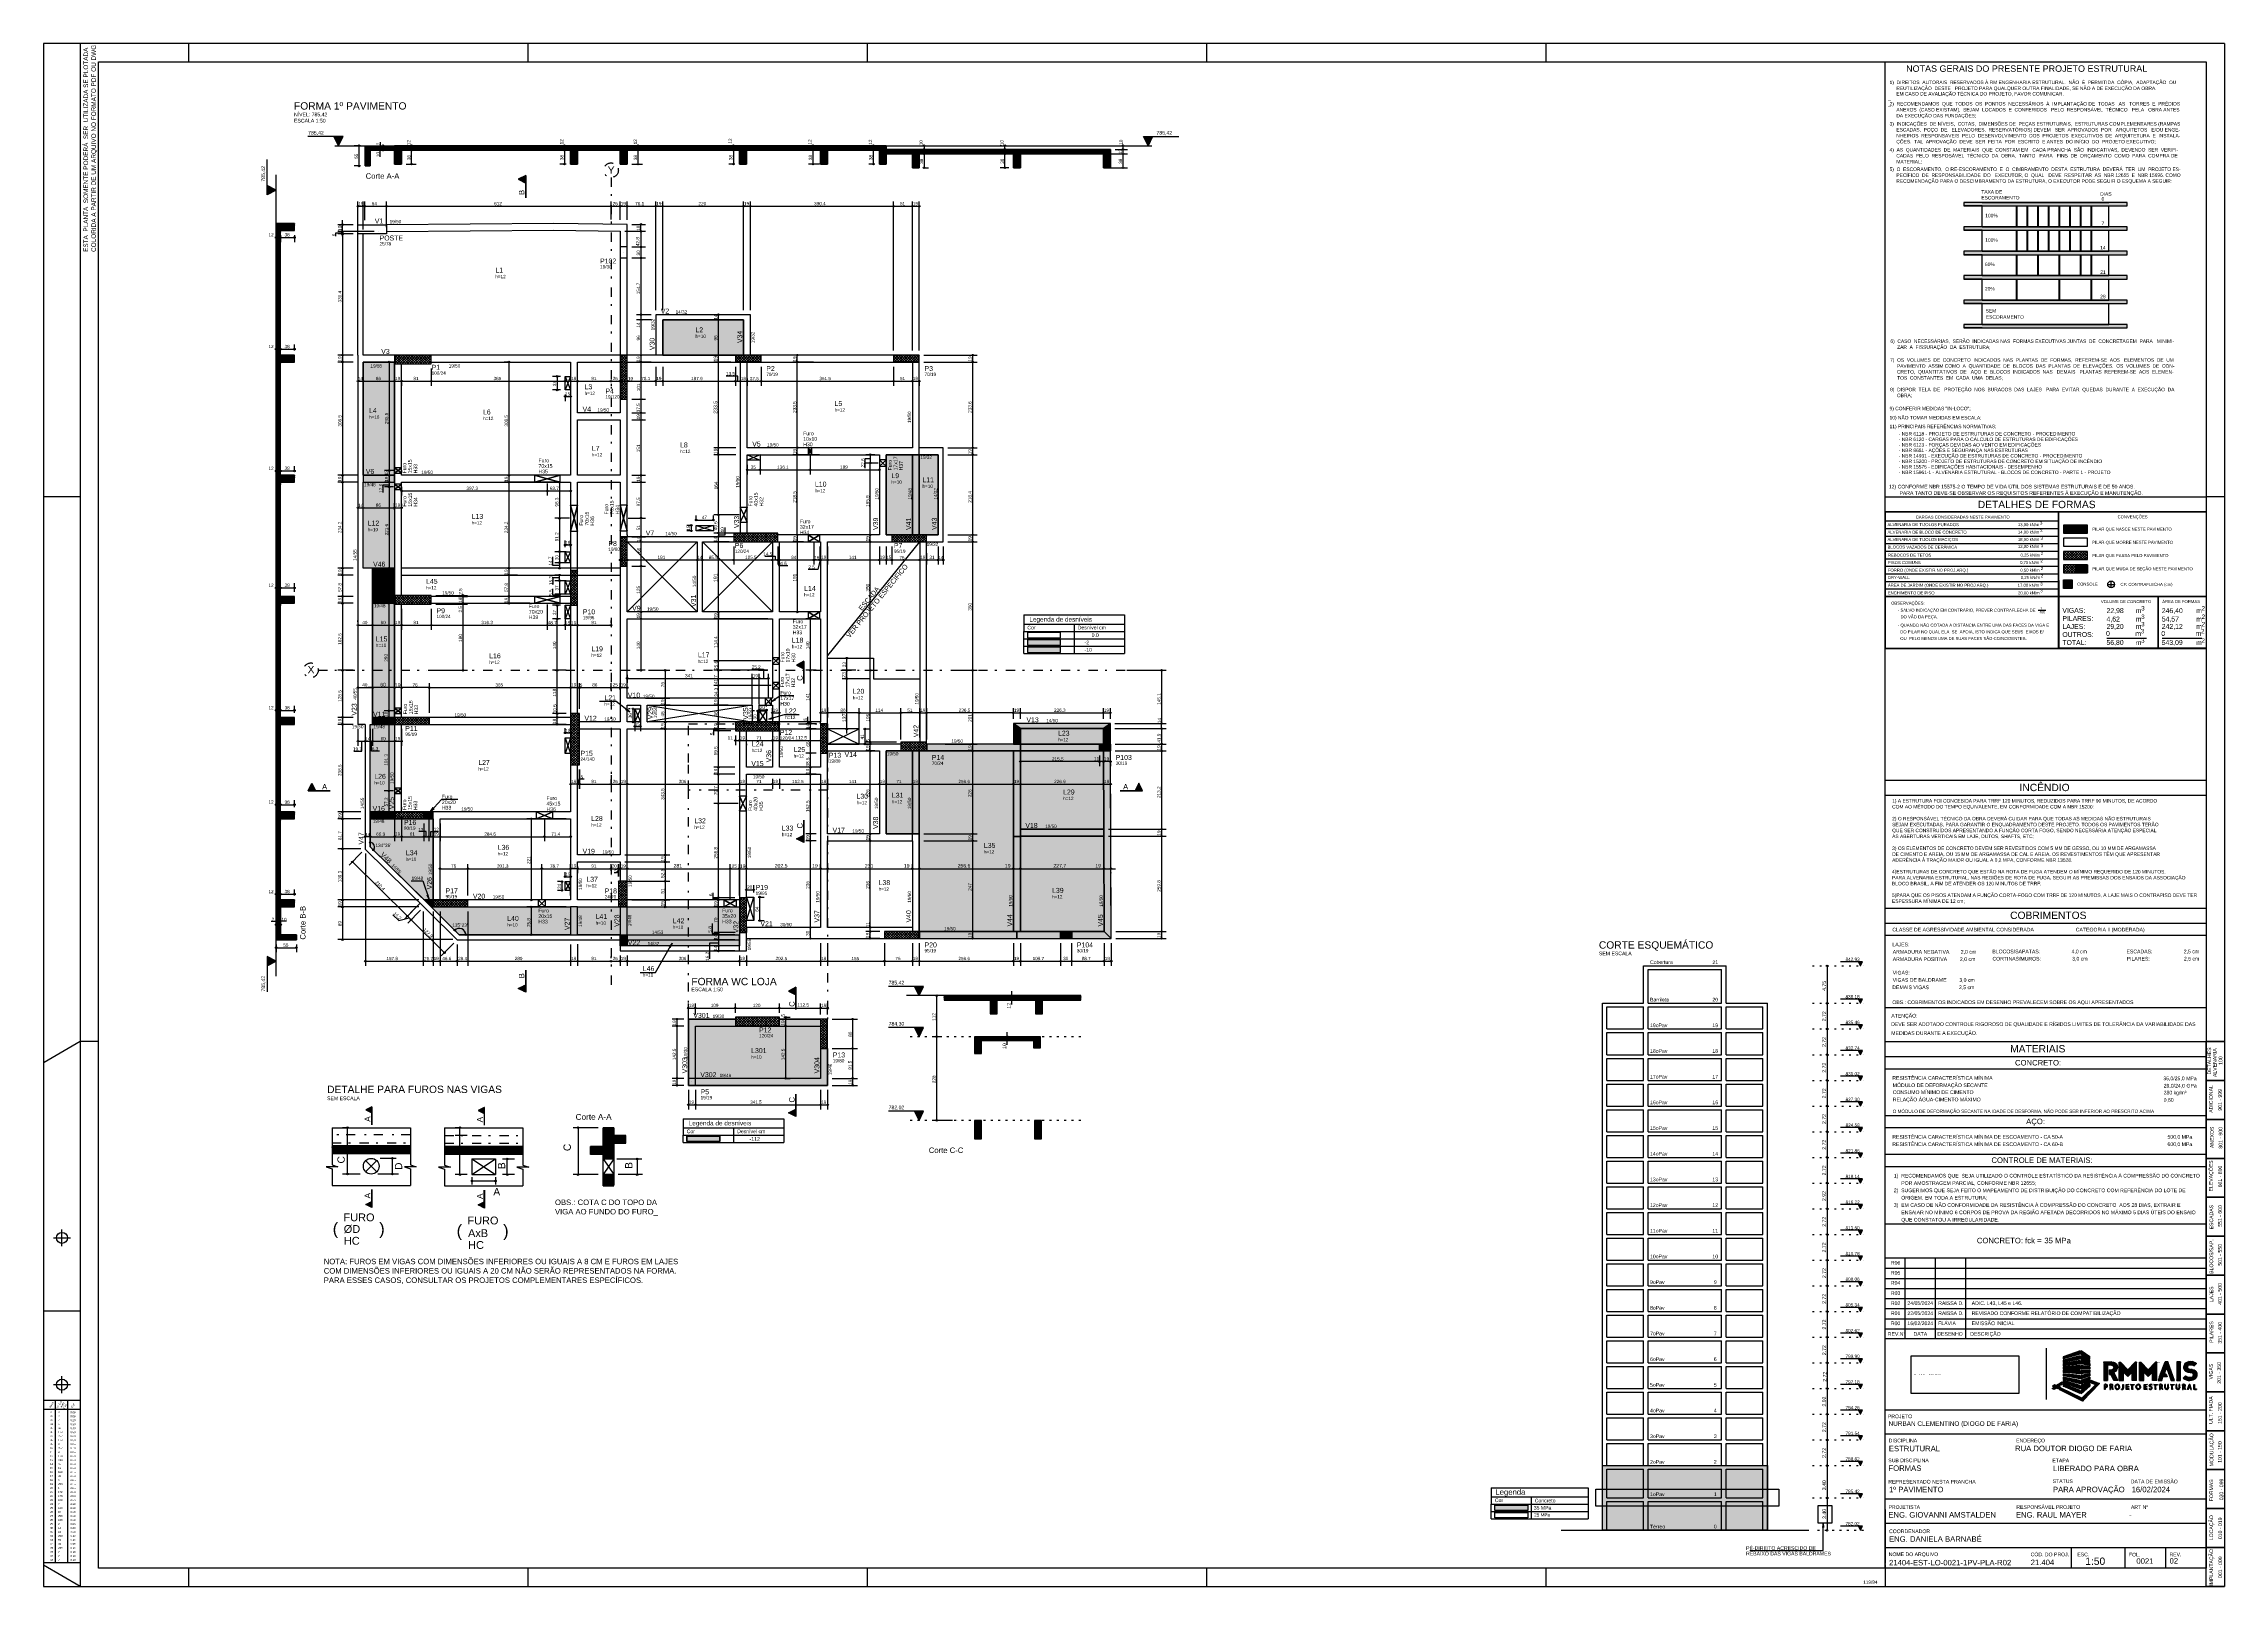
# Model space of a CAD drawing. Extents: x 0 to 119, y 0 to 84.
import ezdxf

# ---------------------------------------------------------------- set-up
doc = ezdxf.new("R2010")
doc.units = 0
doc.header["$MEASUREMENT"] = 0
doc.linetypes.add('ESTILO_TQS_0002', pattern=[0.4, 0.1, -0.3])
doc.linetypes.add('ESTILO_TQS_0003', pattern=[1.5, 0.5, -0.4, 0.1, -0.5])
for name, color, linetype in [('1', 3, 'CONTINUOUS'), ('10', 252, 'CONTINUOUS'), ('15', 12, 'CONTINUOUS'), ('18', 6, 'CONTINUOUS'), ('20', 1, 'CONTINUOUS'), ('23', 100, 'CONTINUOUS'), ('24', 7, 'CONTINUOUS'), ('25', 130, 'CONTINUOUS'), ('26', 10, 'CONTINUOUS'), ('27', 250, 'CONTINUOUS'), ('29', 9, 'CONTINUOUS'), ('3', 7, 'CONTINUOUS'), ('32', 250, 'CONTINUOUS'), ('35', 255, 'CONTINUOUS'), ('36', 7, 'CONTINUOUS'), ('37', 7, 'CONTINUOUS'), ('38', 7, 'CONTINUOUS'), ('40', 7, 'CONTINUOUS'), ('42', 7, 'CONTINUOUS'), ('47', 7, 'CONTINUOUS'), ('48', 7, 'CONTINUOUS'), ('6', 178, 'CONTINUOUS'), ('62', 7, 'CONTINUOUS'), ('65', 7, 'CONTINUOUS'), ('7', 232, 'CONTINUOUS'), ('9', 8, 'CONTINUOUS')]:
    doc.layers.add(name, color=color, linetype=linetype)
doc.styles.add('TQS_ARIAL', font='arial.ttf')

msp = doc.modelspace()

# ---------------------------------------------------------------- linework, layer by layer
at = {"layer": '1', "color": 3, "linetype": 'Continuous'}
for p, q in [((31.62555, 72.714661), (31.62555, 72.714661)), ((20.13555, 66.87988), (20.13555, 66.87988)), ((38.41555, 66.92988), (38.41555, 66.92988)), ((47.045595, 66.929859), (47.045595, 66.929859)), ((31.62555, 65.91988), (31.62555, 65.91988)), ((38.825571, 57.17988), (38.825571, 57.17988)), ((47.195594, 57.12788), (47.195594, 57.12788)), ((31.62555, 56.41988), (31.62555, 56.41988)), ((20.13555, 53.77988), (20.13555, 53.77988)), ((28.92555, 54.42988), (28.92555, 54.42988)), ((20.08555, 47.17988), (20.08555, 47.17988)), ((38.91555, 46.87988), (38.91555, 46.87988)), ((28.97555, 46.17988), (28.97555, 46.17988)), ((42.55555, 46.21988), (42.55555, 46.21988)), ((47.445496, 45.77988), (47.445496, 45.77988)), ((57.866183, 45.72988), (57.866183, 45.72988)), ((19.93555, 42.02988), (19.93555, 42.02988)), ((22.186396, 37.22988), (22.186396, 37.22988)), ((31.57555, 37.73988), (31.57555, 37.73988)), ((38.12555, 36.58988), (38.12555, 36.58988)), ((46.795551, 35.50988), (46.795551, 35.50988)), ((55.750675, 35.50988), (55.750675, 35.50988)), ((38.91555, 30.78276), (38.91555, 30.78276)), ((42.55555, 30.12276), (42.55555, 30.12276)), ((35.34555, 27.50276), (35.34555, 27.50276))]:
    msp.add_line(p, q, dxfattribs=at)
for points in [[(15.829086, 79.032274), (16.079087, 78.532273), (16.329087, 79.032274), (15.829086, 79.032274)], [(60.466336, 79.032274), (60.216335, 78.532273), (59.966335, 79.032274), (60.466336, 79.032274)], [(12.1805, 76.363036), (12.6805, 76.113036), (12.1805, 75.863036), (12.1805, 76.363036)], [(26.283479, 76.908059), (25.874289, 76.703465), (26.283479, 76.498869), (26.283479, 76.908059)], [(41.455677, 50.423955), (41.046487, 50.219361), (41.455677, 50.014765), (41.455677, 50.423955)], [(14.417931, 43.367798), (14.622525, 43.776988), (14.827121, 43.367798), (14.417931, 43.367798)], [(59.916723, 43.367798), (59.712128, 43.776988), (59.507532, 43.367798), (59.916723, 43.367798)], [(41.455677, 40.547914), (41.046487, 40.752508), (41.455677, 40.957104), (41.455677, 40.547914)], [(12.1805, 33.836342), (12.6805, 34.086342), (12.1805, 34.336342), (12.1805, 33.836342)], [(26.283479, 32.387194), (25.874289, 32.591789), (26.283479, 32.796385), (26.283479, 32.387194)], [(41.019642, 32.656025), (40.610452, 32.45143), (41.019642, 32.246834), (41.019642, 32.656025)], [(47.481897, 32.703421), (47.731897, 32.203421), (47.981897, 32.703421), (47.481897, 32.703421)], [(47.481897, 30.463421), (47.731897, 29.963421), (47.981897, 30.463421), (47.481897, 30.463421)], [(41.019642, 25.610332), (40.610452, 25.814926), (41.019642, 26.019522), (41.019642, 25.610332)], [(47.481897, 25.903421), (47.731897, 25.403421), (47.981897, 25.903421), (47.481897, 25.903421)]]:
    msp.add_lwpolyline(points, dxfattribs=at)
at = {"layer": '10', "color": 252, "linetype": 'Continuous'}
for p, q in [((28.435547, 65.959876), (28.73555, 65.219869)), ((28.73555, 65.959876), (28.435547, 65.219869)), ((38.365594, 61.689816), (39.065084, 61.390122)), ((39.065084, 61.689686), (38.365594, 61.390122)), ((35.579002, 57.839919), (36.518992, 57.539914)), ((36.518992, 57.839919), (35.579002, 57.539914)), ((28.436003, 56.400794), (28.73555, 55.800794)), ((28.73555, 56.400794), (28.436003, 55.800794)), ((31.81555, 56.939914), (35.63555, 53.11988)), ((31.815554, 53.119884), (35.63555, 56.939914)), ((35.91555, 53.11988), (39.73555, 56.939914)), ((35.91555, 56.939914), (39.73555, 53.11988)), ((28.435547, 54.819914), (28.735547, 54.079914)), ((28.73555, 54.819914), (28.435547, 54.079914)), ((28.435547, 53.479924), (28.73555, 52.739917)), ((28.73555, 53.47988), (28.435547, 52.739917)), ((32.235638, 47.839914), (32.535547, 47.119914)), ((32.535547, 47.839914), (32.235638, 47.119914)), ((32.91555, 48.040015), (38.63555, 47.11988)), ((38.63555, 48.040015), (32.916387, 47.120015)), ((39.01555, 47.71991), (39.415547, 47.119914)), ((39.01555, 47.119914), (39.415547, 47.71991)), ((32.91555, 47.11988), (32.916387, 47.120015)), ((42.74559, 46.740015), (44.465587, 45.91988)), ((42.74559, 45.91988), (44.465587, 46.740015)), ((28.435547, 46.249194), (28.73555, 45.409194)), ((28.73555, 46.249194), (28.435547, 45.409194)), ((28.435562, 38.420028), (28.73555, 37.939909)), ((28.73555, 38.420028), (28.435562, 37.939909)), ((38.31555, 37.57888), (38.714433, 36.299058)), ((38.31555, 36.299058), (38.714433, 37.57888))]:
    msp.add_line(p, q, dxfattribs=at)
for points in [[(104.694245, 75.254554), (113.605755, 75.254554), (113.605755, 75.444623), (104.694245, 75.444623), (104.694245, 75.254554)], [(104.694245, 73.924072), (113.605755, 73.924072), (113.605755, 74.114141), (104.694245, 74.114141), (104.694245, 73.924072)], [(104.694245, 72.59359), (113.605755, 72.59359), (113.605755, 72.783659), (104.694245, 72.783659), (104.694245, 72.59359)], [(104.694245, 71.263108), (113.605755, 71.263108), (113.605755, 71.453177), (104.694245, 71.453177), (104.694245, 71.263108)], [(104.694245, 69.932626), (113.605755, 69.932626), (113.605755, 70.122695), (104.694245, 70.122695), (104.694245, 69.932626)], [(104.694245, 68.602144), (113.605755, 68.602144), (113.605755, 68.792212), (104.694245, 68.792212), (104.694245, 68.602144)], [(28.435547, 65.959876), (28.73555, 65.959876), (28.73555, 65.219869), (28.435547, 65.219869), (28.435547, 65.959876)], [(39.065084, 61.390122), (38.365594, 61.390122), (38.365594, 61.689816), (39.065084, 61.689816), (39.065084, 61.390122)], [(35.579002, 57.839919), (36.518992, 57.839919), (36.518992, 57.539914), (35.579002, 57.539914), (35.579002, 57.839919)], [(28.436003, 56.400794), (28.73555, 56.400794), (28.73555, 55.800794), (28.436003, 55.800794), (28.436003, 56.400794)], [(28.435547, 54.819914), (28.735547, 54.819914), (28.735547, 54.079914), (28.435547, 54.079914), (28.435547, 54.819914)], [(28.435547, 53.479924), (28.73555, 53.479924), (28.73555, 52.739917), (28.435547, 52.739917), (28.435547, 53.479924)], [(32.235638, 47.839914), (32.535547, 47.839914), (32.535547, 47.119914), (32.235638, 47.119914), (32.235638, 47.839914)], [(39.01555, 47.71991), (39.415547, 47.71991), (39.415547, 47.119914), (39.01555, 47.119914), (39.01555, 47.71991)], [(42.74559, 46.740015), (42.74559, 45.91988), (44.465587, 45.91988), (44.465587, 46.740015), (42.74559, 46.740015)], [(28.735547, 45.409194), (28.435547, 45.409194), (28.435547, 46.249194), (28.735547, 46.249194), (28.735547, 45.409194)], [(28.435562, 38.420028), (28.73555, 38.420028), (28.73555, 37.939909), (28.435562, 37.939909), (28.435562, 38.420028)], [(38.31555, 37.57888), (38.714433, 37.57888), (38.714433, 36.299058), (38.31555, 36.299058), (38.31555, 37.57888)]]:
    msp.add_lwpolyline(points, dxfattribs=at)
for points in [[(104.694245, 75.254554), (113.605755, 75.254554), (113.605755, 75.444623)], [(104.694245, 75.254554), (113.605755, 75.444623), (104.694245, 75.444623)], [(104.694245, 75.254554), (104.694245, 75.444623), (104.694245, 75.254554)], [(104.694245, 73.924072), (113.605755, 73.924072), (113.605755, 74.114141)], [(104.694245, 73.924072), (113.605755, 74.114141), (104.694245, 74.114141)], [(104.694245, 73.924072), (104.694245, 74.114141), (104.694245, 73.924072)], [(104.694245, 72.59359), (113.605755, 72.59359), (113.605755, 72.783659)], [(104.694245, 72.59359), (113.605755, 72.783659), (104.694245, 72.783659)], [(104.694245, 72.59359), (104.694245, 72.783659), (104.694245, 72.59359)], [(104.694245, 71.263108), (113.605755, 71.263108), (113.605755, 71.453177)], [(104.694245, 71.263108), (113.605755, 71.453177), (104.694245, 71.453177)], [(104.694245, 71.263108), (104.694245, 71.453177), (104.694245, 71.263108)], [(104.694245, 69.932626), (113.605755, 69.932626), (113.605755, 70.122695)], [(104.694245, 69.932626), (113.605755, 70.122695), (104.694245, 70.122695)], [(104.694245, 69.932626), (104.694245, 70.122695), (104.694245, 69.932626)], [(104.694245, 68.602144), (113.605755, 68.602144), (113.605755, 68.792212)], [(104.694245, 68.602144), (113.605755, 68.792212), (104.694245, 68.792212)], [(104.694245, 68.602144), (104.694245, 68.792212), (104.694245, 68.602144)]]:
    msp.add_solid(points, dxfattribs=at)
at = {"layer": '18', "color": 6, "linetype": 'ESTILO_TQS_0003'}
msp.add_line((30.93555, 76.798161), (30.93555, 32.667344), dxfattribs=at)
msp.add_circle((30.93555, 77.198161), 0.4, dxfattribs=at)
at = {"layer": '20', "color": 1, "linetype": 'ESTILO_TQS_0003'}
msp.add_line((14.971078, 49.93988), (60.0738, 49.93988), dxfattribs=at)
at = {"layer": '20', "color": 1, "linetype": 'Continuous'}
msp.add_line((43.794572, 46.19594), (43.794572, 46.19594), dxfattribs=at)
at = {"layer": '20', "color": 1, "linetype": 'ESTILO_TQS_0003'}
msp.add_circle((14.571478, 49.93988), 0.4, dxfattribs=at)
at = {"layer": '23', "color": 100, "linetype": 'Continuous'}
for points in [[(35.15555, 30.92276), (37.71555, 30.92276), (37.71555, 30.54276), (40.11555, 30.54276), (40.11555, 30.92276), (42.36555, 30.92276), (42.36555, 30.54276), (42.36555, 29.32276), (42.74555, 29.32276), (42.74555, 27.31276), (35.15555, 27.31276), (35.15555, 30.92276)], [(35.062263, 24.542477), (36.862263, 24.542477), (36.862263, 24.242477), (35.062263, 24.242477), (35.062263, 24.542477)], [(84.98582, 6.584557), (93.98582, 6.584557), (93.98582, 3.058256), (84.98582, 3.058256), (84.98582, 6.584557)], [(79.123682, 4.430036), (80.923682, 4.430036), (80.923682, 4.130036), (79.123682, 4.130036), (79.123682, 4.430036)]]:
    msp.add_lwpolyline(points, dxfattribs=at)
for points in [[(35.15555, 27.31276), (35.15555, 30.92276), (37.71555, 30.92276)], [(35.15555, 27.31276), (37.71555, 30.92276), (37.71555, 30.54276)], [(42.36555, 30.92276), (42.36555, 29.32276), (40.11555, 30.54276)], [(42.36555, 30.92276), (40.11555, 30.54276), (40.11555, 30.92276)], [(42.36555, 30.92276), (42.36555, 30.54276), (42.36555, 29.32276)], [(42.74555, 27.31276), (35.15555, 27.31276), (37.71555, 30.54276)], [(42.74555, 27.31276), (37.71555, 30.54276), (40.11555, 30.54276)], [(42.74555, 27.31276), (40.11555, 30.54276), (42.36555, 29.32276)], [(42.74555, 27.31276), (42.36555, 29.32276), (42.74555, 29.32276)], [(35.062263, 24.542477), (36.862263, 24.542477), (36.862263, 24.242477)], [(35.062263, 24.542477), (36.862263, 24.242477), (35.062263, 24.242477)], [(35.062263, 24.542477), (35.062263, 24.242477), (35.062263, 24.542477)], [(84.98582, 6.584557), (93.98582, 6.584557), (93.98582, 3.058256)], [(84.98582, 6.584557), (93.98582, 3.058256), (84.98582, 3.058256)], [(84.98582, 6.584557), (84.98582, 3.058256), (84.98582, 6.584557)], [(79.123682, 4.430036), (80.923682, 4.430036), (80.923682, 4.130036)], [(79.123682, 4.430036), (80.923682, 4.130036), (79.123682, 4.130036)], [(79.123682, 4.430036), (79.123682, 4.130036), (79.123682, 4.430036)]]:
    msp.add_solid(points, dxfattribs=at)
at = {"layer": '24', "color": 7, "linetype": 'Continuous'}
for p, q in [((26.285218, 76.910881), (25.870386, 76.703465)), ((25.870386, 76.703465), (26.28348, 76.496918)), ((26.28348, 76.90806), (25.874288, 76.703465)), ((25.874289, 76.703465), (26.283479, 76.498869)), ((25.902296, 76.717468), (25.902296, 76.689461)), ((25.934206, 76.733423), (25.934206, 76.673507)), ((25.966117, 76.749378), (25.966117, 76.657552)), ((25.998027, 76.765333), (25.998027, 76.641597)), ((26.029937, 76.781287), (26.029937, 76.625642)), ((26.062036, 76.797337), (26.061849, 76.609686)), ((26.093757, 76.813196), (26.093757, 76.593732)), ((26.125667, 76.829151), (26.125667, 76.577777)), ((26.157578, 76.845107), (26.157578, 76.561821)), ((26.189488, 76.861062), (26.189488, 76.545866)), ((26.221398, 76.877018), (26.221398, 76.52991)), ((26.253308, 76.892974), (26.253308, 76.513955)), ((26.283479, 76.90806), (26.283479, 75.694926)), ((26.285218, 75.694926), (26.285218, 76.910881)), ((41.457416, 50.426777), (41.042584, 50.219361)), ((41.042584, 50.219361), (41.455678, 50.012814)), ((41.455678, 50.423956), (41.046486, 50.219361)), ((41.046487, 50.219361), (41.455677, 50.014765)), ((41.074494, 50.233364), (41.074494, 50.205357)), ((41.106404, 50.249319), (41.106404, 50.189403)), ((41.138315, 50.265274), (41.138315, 50.173448)), ((41.170225, 50.281229), (41.170225, 50.157493)), ((41.202135, 50.297183), (41.202135, 50.141538)), ((41.234234, 50.313233), (41.234047, 50.125582)), ((41.265955, 50.329092), (41.265955, 50.109628)), ((41.297865, 50.345047), (41.297865, 50.093673)), ((41.329776, 50.361003), (41.329776, 50.077717)), ((41.361686, 50.376958), (41.361686, 50.061762)), ((41.393596, 50.392914), (41.393596, 50.045806)), ((41.425506, 50.40887), (41.425506, 50.029851)), ((41.455677, 50.423956), (41.455677, 49.210822)), ((41.457416, 49.210822), (41.457416, 50.426777)), ((14.41511, 43.366059), (14.622525, 43.780891)), ((15.631065, 43.366059), (14.41511, 43.366059)), ((14.41793, 43.367797), (14.622525, 43.776989)), ((14.41793, 43.367798), (15.631065, 43.367798)), ((14.433017, 43.397969), (14.812035, 43.397969)), ((14.448973, 43.429879), (14.79608, 43.429879)), ((14.464928, 43.461789), (14.780125, 43.461789)), ((14.480883, 43.493699), (14.764169, 43.493699)), ((14.49684, 43.52561), (14.748213, 43.52561)), ((14.512795, 43.55752), (14.732258, 43.55752)), ((14.528653, 43.589241), (14.716304, 43.589428)), ((14.544704, 43.62134), (14.700349, 43.62134)), ((14.560657, 43.65325), (14.684394, 43.65325)), ((14.576612, 43.68516), (14.668439, 43.68516)), ((14.592567, 43.717071), (14.652484, 43.717071)), ((14.608522, 43.748981), (14.636529, 43.748981)), ((14.622525, 43.780891), (14.829072, 43.367797)), ((14.622525, 43.776988), (14.827121, 43.367798)), ((59.916723, 43.367798), (58.703589, 43.367798)), ((58.703589, 43.366059), (59.919544, 43.366059)), ((59.712128, 43.780891), (59.505581, 43.367797)), ((59.712128, 43.776988), (59.507532, 43.367798)), ((59.901637, 43.397969), (59.522618, 43.397969)), ((59.885681, 43.429879), (59.538574, 43.429879)), ((59.869726, 43.461789), (59.554529, 43.461789)), ((59.853771, 43.493699), (59.570484, 43.493699)), ((59.837814, 43.52561), (59.58644, 43.52561)), ((59.821859, 43.55752), (59.602395, 43.55752)), ((59.806001, 43.589241), (59.618349, 43.589428)), ((59.78995, 43.62134), (59.634305, 43.62134)), ((59.773996, 43.65325), (59.65026, 43.65325)), ((59.758042, 43.68516), (59.666215, 43.68516)), ((59.742087, 43.717071), (59.68217, 43.717071)), ((59.726132, 43.748981), (59.698125, 43.748981)), ((59.919544, 43.366059), (59.712128, 43.780891)), ((59.916723, 43.367797), (59.712128, 43.776989)), ((41.455677, 40.547913), (41.455677, 41.761047)), ((41.457416, 41.761047), (41.457416, 40.545092)), ((41.042584, 40.752508), (41.455678, 40.959055)), ((41.457416, 40.545092), (41.042584, 40.752508)), ((41.455678, 40.547913), (41.046486, 40.752508)), ((41.046487, 40.752508), (41.455677, 40.957104)), ((41.074494, 40.738505), (41.074494, 40.766512)), ((41.106404, 40.72255), (41.106404, 40.782466)), ((41.138315, 40.706595), (41.138315, 40.798422)), ((41.170225, 40.69064), (41.170225, 40.814376)), ((41.202135, 40.674686), (41.202135, 40.830331)), ((41.234234, 40.658636), (41.234047, 40.846287)), ((41.265955, 40.642777), (41.265955, 40.862241)), ((41.297865, 40.626822), (41.297865, 40.878196)), ((41.329776, 40.610866), (41.329776, 40.894152)), ((41.361686, 40.594911), (41.361686, 40.910107)), ((41.393596, 40.578956), (41.393596, 40.926063)), ((41.425506, 40.563), (41.425506, 40.942018)), ((26.283479, 32.387194), (26.283479, 33.600328)), ((26.285218, 33.600328), (26.285218, 32.384373)), ((25.870386, 32.591789), (26.28348, 32.798336)), ((26.285218, 32.384373), (25.870386, 32.591789)), ((26.28348, 32.387194), (25.874288, 32.591789)), ((25.874289, 32.591789), (26.283479, 32.796385)), ((25.902296, 32.577785), (25.902296, 32.605792)), ((25.934206, 32.56183), (25.934206, 32.621747)), ((25.966117, 32.545875), (25.966117, 32.637702)), ((25.998027, 32.529921), (25.998027, 32.653657)), ((26.029937, 32.513967), (26.029937, 32.669612)), ((26.062036, 32.497916), (26.061849, 32.685568)), ((26.093757, 32.482058), (26.093757, 32.701522)), ((26.125667, 32.466103), (26.125667, 32.717477)), ((26.157578, 32.450146), (26.157578, 32.733433)), ((26.189488, 32.434191), (26.189488, 32.749388)), ((26.221398, 32.418236), (26.221398, 32.765343)), ((26.253308, 32.40228), (26.253308, 32.781299)), ((41.021381, 32.658846), (40.606549, 32.45143)), ((40.606549, 32.45143), (41.019643, 32.244883)), ((41.019643, 32.656025), (40.610451, 32.45143)), ((40.610452, 32.45143), (41.019642, 32.246834)), ((40.638459, 32.465434), (40.638459, 32.437427)), ((40.670369, 32.481389), (40.670369, 32.421472)), ((40.70228, 32.497344), (40.70228, 32.405517)), ((40.73419, 32.513298), (40.73419, 32.389562)), ((40.7661, 32.529252), (40.7661, 32.373607)), ((40.798199, 32.545303), (40.798012, 32.357651)), ((40.82992, 32.561161), (40.82992, 32.341697)), ((40.86183, 32.577116), (40.86183, 32.325742)), ((40.893741, 32.593073), (40.893741, 32.309787)), ((40.925651, 32.609028), (40.925651, 32.293831)), ((40.957561, 32.624983), (40.957561, 32.277876)), ((40.989471, 32.640939), (40.989471, 32.26192)), ((41.019642, 32.656025), (41.019642, 31.442891)), ((41.021381, 31.442891), (41.021381, 32.658846)), ((41.019642, 25.610331), (41.019642, 26.823465)), ((41.021381, 26.823465), (41.021381, 25.60751)), ((40.606549, 25.814926), (41.019643, 26.021473)), ((41.021381, 25.60751), (40.606549, 25.814926)), ((41.019643, 25.610331), (40.610451, 25.814926)), ((40.610452, 25.814926), (41.019642, 26.019522)), ((40.638459, 25.800923), (40.638459, 25.82893)), ((40.670369, 25.784968), (40.670369, 25.844884)), ((40.70228, 25.769013), (40.70228, 25.860839)), ((40.73419, 25.753058), (40.73419, 25.876794)), ((40.7661, 25.737104), (40.7661, 25.892749)), ((40.798199, 25.721054), (40.798012, 25.908705)), ((40.82992, 25.705195), (40.82992, 25.924659)), ((40.86183, 25.68924), (40.86183, 25.940614)), ((40.893741, 25.673284), (40.893741, 25.95657)), ((40.925651, 25.657329), (40.925651, 25.972525)), ((40.957561, 25.641373), (40.957561, 25.988481)), ((40.989471, 25.625417), (40.989471, 26.004436))]:
    msp.add_line(p, q, dxfattribs=at)
at = {"layer": '25', "color": 130, "linetype": 'Continuous'}
for points in [[(33.757161, 69.039899), (33.757161, 67.119899), (37.71555, 67.119899), (38.157161, 67.11988), (38.157161, 69.039899), (33.757161, 69.039899)], [(17.415592, 60.569943), (19.13555, 60.569943), (19.13555, 66.63988), (19.13555, 66.739899), (17.946064, 66.739899), (17.415592, 66.739899), (17.415592, 60.569943)], [(45.945594, 57.319914), (46.245594, 57.319914), (47.36555, 57.31788), (47.36555, 61.688155), (45.945594, 61.688417), (45.945594, 57.319914)], [(47.74555, 61.688155), (47.36555, 61.688155), (47.36555, 57.31988), (47.74555, 57.31988), (47.74555, 61.688155)], [(48.145594, 57.319914), (48.765637, 57.319914), (48.765637, 61.687897), (47.74555, 61.688085), (47.74555, 57.31788), (48.145594, 57.319914)], [(17.415592, 60.189943), (19.13555, 60.189943), (19.13555, 60.569943), (17.415592, 60.569943), (17.415592, 60.189943)], [(17.415592, 60.189943), (19.13555, 60.189943), (19.13555, 55.506569), (17.415592, 55.506569), (17.415592, 60.189943)], [(17.935592, 55.506569), (19.13555, 55.506569), (19.13555, 55.126569), (17.935592, 55.126569), (17.935592, 55.506569)], [(17.935592, 55.126569), (19.13355, 55.126569), (19.13355, 53.969893), (17.935592, 53.969893), (17.935592, 55.126569)], [(17.935592, 53.589893), (19.13355, 53.589893), (19.13355, 53.969893), (17.935592, 53.969893), (17.935592, 53.589893)], [(19.13555, 53.589893), (17.935592, 53.589893), (17.935592, 47.36988), (19.13555, 47.36988), (19.13555, 53.53988), (19.13555, 53.589893)], [(53.634568, 51.305233), (55.434568, 51.305233), (55.434568, 51.605233), (53.634568, 51.605233), (53.634568, 51.305233)], [(17.808821, 46.98988), (19.13555, 46.98988), (19.13555, 42.21988), (17.808821, 42.21988), (17.808821, 46.98988)], [(17.935592, 46.98988), (19.13555, 46.98988), (19.13555, 47.36988), (17.935592, 47.36988), (17.935592, 46.98988)], [(17.808821, 41.83988), (19.13555, 41.83988), (19.13555, 42.21988), (17.808821, 42.21988), (17.808821, 41.83988)], [(17.808821, 41.83988), (17.808821, 40.311488), (20.739872, 37.41988), (21.236396, 37.41988), (21.236396, 41.83988), (17.808821, 41.83988)], [(21.23555, 41.83988), (21.23555, 42.21988), (20.73555, 42.21988), (20.73555, 41.83988), (21.23555, 41.83988)], [(20.739872, 37.41988), (21.125054, 37.03988), (21.236396, 37.03988), (21.236396, 37.41988), (20.739872, 37.41988)], [(22.662537, 35.52303), (21.12506, 37.03988), (28.73555, 37.03988), (28.73555, 35.52303), (22.662537, 35.52303)], [(29.11555, 35.52303), (29.11555, 37.03988), (28.73555, 37.03988), (28.73555, 35.52303), (29.11555, 35.52303)], [(31.435554, 37.03788), (31.435554, 35.52303), (29.11555, 35.52303), (29.11555, 37.03988), (31.33555, 37.03988), (31.435554, 37.03988)], [(31.815554, 35.52303), (31.815554, 37.03788), (31.435554, 37.03788), (31.435554, 35.52303), (31.815554, 35.52303)], [(31.815554, 37.03788), (37.93555, 37.03788), (37.93555, 34.91988), (31.815554, 34.91988), (31.815554, 37.03788)], [(31.435554, 35.52303), (31.815554, 35.52303), (31.815554, 35.24303), (31.435554, 35.24303), (31.435554, 35.52303)], [(31.435554, 35.24303), (31.815554, 35.24303), (31.815554, 34.91988), (31.435554, 34.91988), (31.435554, 35.24303)]]:
    msp.add_lwpolyline(points, dxfattribs=at)
for points in [[(33.757161, 69.039899), (33.757161, 67.119899), (37.71555, 67.119899)], [(33.757161, 69.039899), (37.71555, 67.119899), (38.157161, 67.11988)], [(33.757161, 69.039899), (38.157161, 67.11988), (38.157161, 69.039899)], [(33.757161, 69.039899), (38.157161, 69.039899), (33.757161, 69.039899)], [(17.415592, 60.569943), (19.13555, 66.63988), (19.13555, 66.739899)], [(17.415592, 60.569943), (19.13555, 66.739899), (17.946064, 66.739899)], [(17.415592, 60.569943), (17.946064, 66.739899), (17.415592, 66.739899)], [(17.415592, 60.569943), (17.415592, 66.739899), (17.415592, 60.569943)], [(17.415592, 60.569943), (19.13555, 60.569943), (19.13555, 66.63988)], [(47.36555, 61.688155), (45.945594, 61.688417), (45.945594, 57.319914)], [(47.36555, 61.688155), (45.945594, 57.319914), (46.245594, 57.319914)], [(47.36555, 61.688155), (46.245594, 57.319914), (47.36555, 57.31788)], [(47.74555, 61.688155), (47.36555, 61.688155), (47.36555, 57.31988)], [(47.74555, 61.688155), (47.36555, 57.31988), (47.74555, 57.31988)], [(47.74555, 61.688155), (47.74555, 57.31988), (47.74555, 61.688155)], [(48.145594, 57.319914), (48.765637, 61.687897), (47.74555, 61.688085)], [(48.145594, 57.319914), (47.74555, 61.688085), (47.74555, 57.31788)], [(48.145594, 57.319914), (48.765637, 57.319914), (48.765637, 61.687897)], [(17.415592, 60.189943), (19.13555, 60.189943), (19.13555, 60.569943)], [(17.415592, 60.189943), (19.13555, 60.569943), (17.415592, 60.569943)], [(17.415592, 60.189943), (17.415592, 60.569943), (17.415592, 60.189943)], [(17.415592, 60.189943), (19.13555, 60.189943), (19.13555, 55.506569)], [(17.415592, 60.189943), (19.13555, 55.506569), (17.415592, 55.506569)], [(17.415592, 60.189943), (17.415592, 55.506569), (17.415592, 60.189943)], [(48.145594, 57.319914), (47.74555, 57.31788), (48.145594, 57.319914)], [(17.935592, 55.506569), (19.13555, 55.506569), (19.13555, 55.126569)], [(17.935592, 55.506569), (19.13555, 55.126569), (17.935592, 55.126569)], [(17.935592, 55.506569), (17.935592, 55.126569), (17.935592, 55.506569)], [(17.935592, 55.126569), (19.13355, 55.126569), (19.13355, 53.969893)], [(17.935592, 55.126569), (19.13355, 53.969893), (17.935592, 53.969893)], [(17.935592, 55.126569), (17.935592, 53.969893), (17.935592, 55.126569)], [(17.935592, 53.589893), (19.13355, 53.589893), (19.13355, 53.969893)], [(17.935592, 53.589893), (19.13355, 53.969893), (17.935592, 53.969893)], [(17.935592, 53.589893), (17.935592, 53.969893), (17.935592, 53.589893)], [(17.935592, 53.589893), (17.935592, 47.36988), (19.13555, 47.36988)], [(17.935592, 53.589893), (19.13555, 47.36988), (19.13555, 53.53988)], [(17.935592, 53.589893), (19.13555, 53.53988), (19.13555, 53.589893)], [(53.634568, 51.305233), (55.434568, 51.305233), (55.434568, 51.605233)], [(53.634568, 51.305233), (55.434568, 51.605233), (53.634568, 51.605233)], [(53.634568, 51.305233), (53.634568, 51.605233), (53.634568, 51.305233)], [(17.808821, 46.98988), (19.13555, 46.98988), (19.13555, 42.21988)], [(17.808821, 46.98988), (19.13555, 42.21988), (17.808821, 42.21988)], [(17.808821, 46.98988), (17.808821, 42.21988), (17.808821, 46.98988)], [(17.935592, 46.98988), (19.13555, 46.98988), (19.13555, 47.36988)], [(17.935592, 46.98988), (19.13555, 47.36988), (17.935592, 47.36988)], [(17.935592, 46.98988), (17.935592, 47.36988), (17.935592, 46.98988)], [(17.808821, 41.83988), (19.13555, 41.83988), (19.13555, 42.21988)], [(17.808821, 41.83988), (19.13555, 42.21988), (17.808821, 42.21988)], [(17.808821, 41.83988), (17.808821, 42.21988), (17.808821, 41.83988)], [(17.808821, 41.83988), (17.808821, 40.311488), (20.739872, 37.41988)], [(17.808821, 41.83988), (20.739872, 37.41988), (21.236396, 37.41988)], [(17.808821, 41.83988), (21.236396, 37.41988), (21.236396, 41.83988)], [(17.808821, 41.83988), (21.236396, 41.83988), (17.808821, 41.83988)], [(21.23555, 41.83988), (21.23555, 42.21988), (20.73555, 42.21988)], [(21.23555, 41.83988), (20.73555, 42.21988), (20.73555, 41.83988)], [(21.23555, 41.83988), (20.73555, 41.83988), (21.23555, 41.83988)], [(20.739872, 37.41988), (21.125054, 37.03988), (21.236396, 37.03988)], [(20.739872, 37.41988), (21.236396, 37.03988), (21.236396, 37.41988)], [(20.739872, 37.41988), (21.236396, 37.41988), (20.739872, 37.41988)], [(22.662537, 35.52303), (21.12506, 37.03988), (28.73555, 37.03988)], [(22.662537, 35.52303), (28.73555, 37.03988), (28.73555, 35.52303)], [(29.11555, 35.52303), (29.11555, 37.03988), (28.73555, 37.03988)], [(29.11555, 35.52303), (28.73555, 37.03988), (28.73555, 35.52303)], [(31.435554, 37.03788), (29.11555, 35.52303), (29.11555, 37.03988)], [(31.435554, 37.03788), (29.11555, 37.03988), (31.33555, 37.03988)], [(31.435554, 37.03788), (31.435554, 35.52303), (29.11555, 35.52303)], [(31.435554, 37.03788), (31.33555, 37.03988), (31.435554, 37.03788)], [(31.815554, 35.52303), (31.815554, 37.03788), (31.435554, 37.03788)], [(31.815554, 35.52303), (31.435554, 37.03788), (31.435554, 35.52303)], [(31.815554, 37.03788), (37.93555, 37.03788), (37.93555, 34.91988)], [(31.815554, 37.03788), (37.93555, 34.91988), (31.815554, 34.91988)], [(31.815554, 37.03788), (31.815554, 34.91988), (31.815554, 37.03788)], [(22.662537, 35.52303), (28.73555, 35.52303), (22.662537, 35.52303)], [(29.11555, 35.52303), (28.73555, 35.52303), (29.11555, 35.52303)], [(31.815554, 35.52303), (31.435554, 35.52303), (31.815554, 35.52303)], [(31.435554, 35.52303), (31.815554, 35.52303), (31.815554, 35.24303)], [(31.435554, 35.52303), (31.815554, 35.24303), (31.435554, 35.24303)], [(31.435554, 35.52303), (31.435554, 35.24303), (31.435554, 35.52303)], [(31.435554, 35.24303), (31.815554, 35.24303), (31.815554, 34.91988)], [(31.435554, 35.24303), (31.815554, 34.91988), (31.435554, 34.91988)], [(31.435554, 35.24303), (31.435554, 34.91988), (31.435554, 35.24303)]]:
    msp.add_solid(points, dxfattribs=at)
at = {"layer": '26', "color": 10, "linetype": 'Continuous'}
for points in [[(53.634568, 50.905233), (55.434568, 50.905233), (55.434568, 51.205233), (53.634568, 51.205233), (53.634568, 50.905233)], [(53.257064, 45.91988), (53.257064, 46.758826), (52.877064, 47.038826), (52.877064, 45.91988), (53.257064, 45.91988)], [(53.257064, 46.758826), (57.783158, 46.758826), (58.162124, 47.038826), (52.877064, 47.038826), (53.257064, 46.758826)], [(53.257064, 46.758826), (53.257064, 45.91988), (57.566183, 45.91988), (57.786265, 45.91988), (57.783158, 46.758826), (53.257064, 46.758826)], [(58.162124, 47.038826), (57.783158, 46.758826), (57.786258, 45.92188), (58.16626, 45.92188), (58.162124, 47.038826)], [(47.365677, 41.019885), (47.365677, 45.53988), (46.745496, 45.53988), (45.945593, 45.53988), (45.945593, 41.019885), (47.365677, 41.019885)], [(47.745677, 41.019885), (47.745677, 45.53788), (47.365677, 45.53788), (47.365677, 41.019885), (47.745677, 41.019885)], [(47.745677, 41.019885), (47.745677, 35.69988), (52.877064, 35.69988), (52.877064, 40.88674), (52.877064, 45.53988), (48.145496, 45.53988), (47.745677, 45.53988), (47.745677, 41.019885)], [(53.257064, 45.53988), (53.257064, 45.91988), (48.147496, 45.91988), (48.147496, 45.53988), (53.257064, 45.53988)], [(53.257064, 40.88674), (53.257064, 45.53988), (52.877064, 45.53988), (52.877064, 40.88674), (53.257064, 40.88674)], [(53.257064, 45.53988), (57.564183, 45.53988), (57.564183, 45.91988), (53.257064, 45.91988), (53.257064, 45.53988)], [(53.257064, 45.53988), (53.257064, 41.27674), (57.804203, 41.27674), (57.787673, 45.53988), (57.566183, 45.53988), (53.257064, 45.53988)], [(57.566183, 45.91988), (58.167675, 45.91988), (58.167675, 45.53988), (57.566183, 45.53988), (57.566183, 45.91988)], [(57.824117, 35.69988), (58.205527, 35.31988), (58.1913, 38.874182), (58.180751, 41.606491), (58.174799, 43.213662), (58.167675, 45.53988), (57.786181, 45.53988), (57.804203, 41.27674), (57.8113, 39.164182), (57.824117, 35.69988)], [(53.257064, 35.69988), (53.257064, 40.88674), (52.877064, 40.88674), (52.877064, 35.69988), (53.257064, 35.69988)], [(53.257064, 40.89674), (57.80561, 40.89674), (57.804203, 41.27674), (53.257064, 41.27674), (53.257064, 40.89674)], [(53.257064, 40.89674), (53.257064, 35.69988), (55.450675, 35.69988), (56.050675, 35.69988), (57.824117, 35.69988), (57.80561, 40.89674), (53.257064, 40.89674)], [(53.067064, 35.31988), (53.067064, 35.69988), (47.747551, 35.69988), (47.747551, 35.31988), (53.067064, 35.31988)], [(53.067064, 35.31988), (55.448675, 35.31988), (55.448675, 35.69988), (53.067064, 35.69988), (53.067064, 35.31988)], [(55.448675, 35.69988), (56.052675, 35.69988), (56.052675, 35.31988), (55.448675, 35.31988), (55.448675, 35.69988)], [(58.205527, 35.31988), (57.824117, 35.69988), (56.052675, 35.69988), (56.052675, 35.31988), (58.205527, 35.31988)]]:
    msp.add_lwpolyline(points, dxfattribs=at)
for points in [[(53.634568, 50.905233), (55.434568, 50.905233), (55.434568, 51.205233)], [(53.634568, 50.905233), (55.434568, 51.205233), (53.634568, 51.205233)], [(53.634568, 50.905233), (53.634568, 51.205233), (53.634568, 50.905233)], [(53.257064, 45.91988), (53.257064, 46.758826), (52.877064, 47.038826)], [(53.257064, 45.91988), (52.877064, 47.038826), (52.877064, 45.91988)], [(53.257064, 46.758826), (58.162124, 47.038826), (52.877064, 47.038826)], [(53.257064, 46.758826), (52.877064, 47.038826), (53.257064, 46.758826)], [(53.257064, 46.758826), (57.783158, 46.758826), (58.162124, 47.038826)], [(53.257064, 46.758826), (53.257064, 45.91988), (57.566183, 45.91988)], [(53.257064, 46.758826), (57.566183, 45.91988), (57.786265, 45.91988)], [(53.257064, 46.758826), (57.786265, 45.91988), (57.783158, 46.758826)], [(53.257064, 46.758826), (57.783158, 46.758826), (53.257064, 46.758826)], [(58.162124, 47.038826), (57.783158, 46.758826), (57.786258, 45.92188)], [(58.162124, 47.038826), (57.786258, 45.92188), (58.16626, 45.92188)], [(58.162124, 47.038826), (58.16626, 45.92188), (58.162124, 47.038826)], [(47.365677, 41.019885), (46.745496, 45.53988), (45.945593, 45.53988)], [(47.365677, 41.019885), (45.945593, 45.53988), (45.945593, 41.019885)], [(47.365677, 41.019885), (47.365677, 45.53988), (46.745496, 45.53988)], [(47.745677, 41.019885), (47.745677, 45.53788), (47.365677, 45.53788)], [(47.745677, 41.019885), (47.365677, 45.53788), (47.365677, 41.019885)], [(47.745677, 41.019885), (52.877064, 40.88674), (52.877064, 45.53988)], [(47.745677, 41.019885), (52.877064, 45.53988), (48.145496, 45.53988)], [(47.745677, 41.019885), (48.145496, 45.53988), (47.745677, 45.53988)], [(47.745677, 41.019885), (47.745677, 45.53988), (47.745677, 41.019885)], [(53.257064, 45.53988), (53.257064, 45.91988), (48.147496, 45.91988)], [(53.257064, 45.53988), (48.147496, 45.91988), (48.147496, 45.53988)], [(53.257064, 45.53988), (48.147496, 45.53988), (53.257064, 45.53988)], [(53.257064, 45.91988), (52.877064, 45.91988), (53.257064, 45.91988)], [(53.257064, 40.88674), (53.257064, 45.53988), (52.877064, 45.53988)], [(53.257064, 40.88674), (52.877064, 45.53988), (52.877064, 40.88674)], [(53.257064, 45.53988), (57.564183, 45.53988), (57.564183, 45.91988)], [(53.257064, 45.53988), (57.564183, 45.91988), (53.257064, 45.91988)], [(53.257064, 45.53988), (53.257064, 45.91988), (53.257064, 45.53988)], [(57.804203, 41.27674), (57.566183, 45.53988), (53.257064, 45.53988)], [(57.804203, 41.27674), (53.257064, 45.53988), (53.257064, 41.27674)], [(57.566183, 45.91988), (58.167675, 45.91988), (58.167675, 45.53988)], [(57.566183, 45.91988), (58.167675, 45.53988), (57.566183, 45.53988)], [(57.566183, 45.91988), (57.566183, 45.53988), (57.566183, 45.91988)], [(57.804203, 41.27674), (57.787673, 45.53988), (57.566183, 45.53988)], [(58.167675, 45.53988), (57.786181, 45.53988), (57.804203, 41.27674)], [(58.167675, 45.53988), (57.804203, 41.27674), (57.8113, 39.164182)], [(57.824117, 35.69988), (58.167675, 45.53988), (57.8113, 39.164182)], [(57.824117, 35.69988), (58.174799, 43.213662), (58.167675, 45.53988)], [(57.824117, 35.69988), (58.180751, 41.606491), (58.174799, 43.213662)], [(47.365677, 41.019885), (45.945593, 41.019885), (47.365677, 41.019885)], [(47.745677, 41.019885), (47.365677, 41.019885), (47.745677, 41.019885)], [(47.745677, 41.019885), (47.745677, 35.69988), (52.877064, 35.69988)], [(47.745677, 41.019885), (52.877064, 35.69988), (52.877064, 40.88674)], [(53.257064, 35.69988), (53.257064, 40.88674), (52.877064, 40.88674)], [(53.257064, 35.69988), (52.877064, 40.88674), (52.877064, 35.69988)], [(53.257064, 40.88674), (52.877064, 40.88674), (53.257064, 40.88674)], [(53.257064, 40.89674), (57.80561, 40.89674), (57.804203, 41.27674)], [(53.257064, 40.89674), (57.804203, 41.27674), (53.257064, 41.27674)], [(53.257064, 40.89674), (53.257064, 41.27674), (53.257064, 40.89674)], [(53.257064, 40.89674), (53.257064, 35.69988), (55.450675, 35.69988)], [(53.257064, 40.89674), (55.450675, 35.69988), (56.050675, 35.69988)], [(53.257064, 40.89674), (56.050675, 35.69988), (57.824117, 35.69988)], [(53.257064, 40.89674), (57.824117, 35.69988), (57.80561, 40.89674)], [(53.257064, 40.89674), (57.80561, 40.89674), (53.257064, 40.89674)], [(57.824117, 35.69988), (58.1913, 38.874182), (58.180751, 41.606491)], [(57.824117, 35.69988), (58.205527, 35.31988), (58.1913, 38.874182)], [(53.067064, 35.31988), (53.067064, 35.69988), (47.747551, 35.69988)], [(53.067064, 35.31988), (47.747551, 35.69988), (47.747551, 35.31988)], [(53.257064, 35.69988), (52.877064, 35.69988), (53.257064, 35.69988)], [(53.067064, 35.31988), (55.448675, 35.31988), (55.448675, 35.69988)], [(53.067064, 35.31988), (55.448675, 35.69988), (53.067064, 35.69988)], [(53.067064, 35.31988), (53.067064, 35.69988), (53.067064, 35.31988)], [(55.448675, 35.69988), (56.052675, 35.69988), (56.052675, 35.31988)], [(55.448675, 35.69988), (56.052675, 35.31988), (55.448675, 35.31988)], [(55.448675, 35.69988), (55.448675, 35.31988), (55.448675, 35.69988)], [(58.205527, 35.31988), (57.824117, 35.69988), (56.052675, 35.69988)], [(58.205527, 35.31988), (56.052675, 35.69988), (56.052675, 35.31988)], [(53.067064, 35.31988), (47.747551, 35.31988), (53.067064, 35.31988)], [(58.205527, 35.31988), (56.052675, 35.31988), (58.205527, 35.31988)]]:
    msp.add_solid(points, dxfattribs=at)
at = {"layer": '27', "color": 250, "linetype": 'Continuous'}
for p, q in [((19.13555, 66.653126), (19.602304, 67.11988)), ((19.13555, 66.794547), (19.460883, 67.11988)), ((19.13555, 66.935968), (19.319462, 67.11988)), ((19.13555, 67.07739), (19.17804, 67.11988)), ((19.13555, 66.990056), (19.485726, 66.63988)), ((19.13555, 66.848635), (19.344305, 66.63988)), ((19.13555, 66.707213), (19.202883, 66.63988)), ((19.147147, 67.11988), (19.627147, 66.63988)), ((19.263726, 66.63988), (19.743726, 67.11988)), ((19.288569, 67.11988), (19.768569, 66.63988)), ((19.405147, 66.63988), (19.885147, 67.11988)), ((19.42999, 67.11988), (19.90999, 66.63988)), ((19.546568, 66.63988), (20.026568, 67.11988)), ((19.571411, 67.11988), (20.051411, 66.63988)), ((19.68799, 66.63988), (20.16799, 67.11988)), ((19.712833, 67.11988), (20.192833, 66.63988)), ((19.829411, 66.63988), (20.309411, 67.11988)), ((19.854254, 67.11988), (20.334254, 66.63988)), ((19.970832, 66.63988), (20.450832, 67.11988)), ((19.995675, 67.11988), (20.475675, 66.63988)), ((20.112254, 66.63988), (20.592254, 67.11988)), ((20.137097, 67.11988), (20.617097, 66.63988)), ((20.253675, 66.63988), (20.733675, 67.11988)), ((20.278518, 67.11988), (20.758518, 66.63988)), ((20.395097, 66.63988), (20.875097, 67.11988)), ((20.41994, 67.11988), (20.89994, 66.63988)), ((20.536518, 66.63988), (21.016518, 67.11988)), ((20.561361, 67.11988), (21.041361, 66.63988)), ((20.677939, 66.63988), (21.13555, 67.097491)), ((20.702782, 67.11988), (21.13555, 66.687112)), ((20.819361, 66.63988), (21.13555, 66.956069)), ((20.844204, 67.11988), (21.13555, 66.828534)), ((20.960782, 66.63988), (21.13555, 66.814648)), ((20.985625, 67.11988), (21.13555, 66.969955)), ((21.102203, 66.63988), (21.13555, 66.673227)), ((21.127046, 67.11988), (21.13555, 67.111376)), ((31.43555, 66.790889), (31.764541, 67.11988)), ((31.43555, 66.93231), (31.62312, 67.11988)), ((31.43555, 67.073732), (31.481698, 67.11988)), ((31.43555, 66.649468), (31.81555, 67.029468)), ((31.43555, 66.993714), (31.81555, 66.613714)), ((31.43555, 66.508046), (31.81555, 66.888046)), ((31.43555, 66.852293), (31.81555, 66.472293)), ((31.43555, 66.366625), (31.81555, 66.746625)), ((31.43555, 66.710871), (31.81555, 66.330871)), ((31.43555, 66.225204), (31.81555, 66.605204)), ((31.450805, 67.11988), (31.81555, 66.755135)), ((31.592227, 67.11988), (31.81555, 66.896557)), ((31.733648, 67.11988), (31.81555, 67.037978)), ((37.71555, 66.848349), (37.987081, 67.11988)), ((37.71555, 66.989771), (37.845659, 67.11988)), ((37.71555, 67.077675), (38.053345, 66.73988)), ((37.71555, 66.936254), (37.911924, 66.73988)), ((37.71555, 66.794832), (37.770502, 66.73988)), ((37.748502, 66.73988), (38.128502, 67.11988)), ((37.814766, 67.11988), (38.194766, 66.73988)), ((37.889923, 66.73988), (38.269923, 67.11988)), ((37.956188, 67.11988), (38.336188, 66.73988)), ((38.031345, 66.73988), (38.411345, 67.11988)), ((38.097609, 67.11988), (38.477609, 66.73988)), ((38.172766, 66.73988), (38.552766, 67.11988)), ((38.23903, 67.11988), (38.61903, 66.73988)), ((38.314187, 66.73988), (38.694187, 67.11988)), ((38.380452, 67.11988), (38.760452, 66.73988)), ((38.455609, 66.73988), (38.835609, 67.11988)), ((38.521873, 67.11988), (38.901873, 66.73988)), ((38.59703, 66.73988), (38.97703, 67.11988)), ((38.663294, 67.11988), (39.043294, 66.73988)), ((38.738451, 66.73988), (39.11555, 67.116979)), ((38.804716, 67.11988), (39.11555, 66.809046)), ((38.879873, 66.73988), (39.11555, 66.975557)), ((38.946137, 67.11988), (39.11555, 66.950467)), ((39.021294, 66.73988), (39.11555, 66.834136)), ((39.087559, 67.11988), (39.11555, 67.091889)), ((46.345595, 66.851691), (46.613763, 67.119859)), ((46.345595, 66.993113), (46.472341, 67.119859)), ((46.345595, 67.074333), (46.680068, 66.739859)), ((46.345595, 66.932912), (46.538647, 66.739859)), ((46.345595, 66.79149), (46.397226, 66.739859)), ((46.375184, 66.739859), (46.755184, 67.119859)), ((46.44149, 67.119859), (46.82149, 66.739859)), ((46.516605, 66.739859), (46.896605, 67.119859)), ((46.582911, 67.119859), (46.962911, 66.739859)), ((46.658027, 66.739859), (47.038027, 67.119859)), ((46.724333, 67.119859), (47.104333, 66.739859)), ((46.799448, 66.739859), (47.179448, 67.119859)), ((46.865754, 67.119859), (47.245754, 66.739859)), ((46.940869, 66.739859), (47.320869, 67.119859)), ((47.007175, 67.119859), (47.387175, 66.739859)), ((47.082291, 66.739859), (47.462291, 67.119859)), ((47.148597, 67.119859), (47.528597, 66.739859)), ((47.223712, 66.739859), (47.603712, 67.119859)), ((47.290018, 67.119859), (47.670018, 66.739859)), ((47.365133, 66.739859), (47.745595, 67.119859)), ((47.431439, 67.119859), (47.745595, 66.805704)), ((47.506555, 66.739859), (47.745595, 66.978899)), ((47.572861, 67.119859), (47.745595, 66.947125)), ((47.647976, 66.739859), (47.745595, 66.837478)), ((47.714282, 67.119859), (47.745595, 67.088547)), ((31.43555, 66.56945), (31.81555, 66.18945)), ((31.43555, 66.083782), (31.81555, 66.463782)), ((31.43555, 66.428029), (31.81555, 66.048029)), ((31.43555, 65.942361), (31.81555, 66.322361)), ((31.43555, 66.286607), (31.81555, 65.906607)), ((31.43555, 65.80094), (31.81555, 66.18094)), ((31.43555, 66.145186), (31.81555, 65.765186)), ((31.43555, 65.659518), (31.81555, 66.039518)), ((31.43555, 66.003764), (31.81555, 65.623764)), ((31.43555, 65.518097), (31.81555, 65.898097)), ((31.43555, 65.862343), (31.81555, 65.482343)), ((31.43555, 65.376675), (31.81555, 65.756675)), ((31.43555, 65.720922), (31.81555, 65.340922)), ((31.43555, 65.235254), (31.81555, 65.615254)), ((31.43555, 65.5795), (31.81555, 65.1995)), ((31.43555, 65.093833), (31.81555, 65.473833)), ((31.43555, 65.438079), (31.81555, 65.058079)), ((31.43555, 64.952411), (31.81555, 65.332411)), ((31.43555, 65.296658), (31.81555, 64.916658)), ((31.43555, 64.81099), (31.81555, 65.19099)), ((31.43555, 65.155236), (31.81555, 64.775236)), ((31.43555, 65.013815), (31.729485, 64.71988)), ((31.43555, 64.872394), (31.588064, 64.71988)), ((31.43555, 64.730972), (31.446642, 64.71988)), ((31.485861, 64.71988), (31.81555, 65.049569)), ((31.627283, 64.71988), (31.81555, 64.908147)), ((31.768704, 64.71988), (31.81555, 64.766726)), ((31.43555, 56.891394), (31.764036, 57.21988)), ((31.43555, 57.032815), (31.622615, 57.21988)), ((31.43555, 57.174237), (31.481193, 57.21988)), ((31.43555, 56.749973), (31.81555, 57.129973)), ((31.43555, 57.094219), (31.81555, 56.714219)), ((31.45131, 57.21988), (31.81555, 56.85564)), ((31.592732, 57.21988), (31.81555, 56.997062)), ((31.734153, 57.21988), (31.81555, 57.138483)), ((37.625571, 57.000297), (38.045154, 57.41988)), ((37.625571, 57.141718), (37.903733, 57.41988)), ((37.625571, 57.28314), (37.762311, 57.41988)), ((37.625571, 57.40958), (38.095271, 56.93988)), ((37.625571, 57.268159), (37.95385, 56.93988)), ((37.625571, 57.126737), (37.812429, 56.93988)), ((37.706576, 56.93988), (38.186576, 57.41988)), ((37.756693, 57.41988), (38.236693, 56.93988)), ((37.847997, 56.93988), (38.327997, 57.41988)), ((37.898114, 57.41988), (38.378114, 56.93988)), ((37.989418, 56.93988), (38.469418, 57.41988)), ((38.039535, 57.41988), (38.519535, 56.93988)), ((38.13084, 56.93988), (38.61084, 57.41988)), ((38.180957, 57.41988), (38.660957, 56.93988)), ((38.272261, 56.93988), (38.752261, 57.41988)), ((38.322378, 57.41988), (38.802378, 56.93988)), ((38.413682, 56.93988), (38.893682, 57.41988)), ((38.4638, 57.41988), (38.9438, 56.93988)), ((38.555104, 56.93988), (39.035104, 57.41988)), ((38.605221, 57.41988), (39.085221, 56.93988)), ((38.696525, 56.93988), (39.176525, 57.41988)), ((38.746642, 57.41988), (39.226642, 56.93988)), ((38.837946, 56.93988), (39.317946, 57.41988)), ((38.888064, 57.41988), (39.368064, 56.93988)), ((38.979368, 56.93988), (39.459368, 57.41988)), ((39.029485, 57.41988), (39.509485, 56.93988)), ((39.120789, 56.93988), (39.600789, 57.41988)), ((39.170906, 57.41988), (39.650906, 56.93988)), ((39.26221, 56.93988), (39.74221, 57.41988)), ((39.312328, 57.41988), (39.792328, 56.93988)), ((39.403632, 56.93988), (39.883632, 57.41988)), ((39.453749, 57.41988), (39.933749, 56.93988)), ((39.545053, 56.93988), (40.025571, 57.41988)), ((39.59517, 57.41988), (40.025571, 56.989479)), ((39.686475, 56.93988), (40.025571, 57.278977)), ((39.736592, 57.41988), (40.025571, 57.1309)), ((39.827896, 56.93988), (40.025571, 57.137555)), ((39.878013, 57.41988), (40.025571, 57.272322)), ((40.019434, 57.41988), (40.025571, 57.413743)), ((46.245594, 56.993617), (46.569857, 57.31788)), ((46.245594, 57.135039), (46.428436, 57.31788)), ((46.245594, 57.27646), (46.287014, 57.31788)), ((46.245594, 57.274838), (46.582553, 56.93788)), ((46.245594, 57.133417), (46.441131, 56.93788)), ((46.331278, 56.93788), (46.711278, 57.31788)), ((46.343974, 57.31788), (46.723974, 56.93788)), ((46.4727, 56.93788), (46.8527, 57.31788)), ((46.485395, 57.31788), (46.865395, 56.93788)), ((46.614121, 56.93788), (46.994121, 57.31788)), ((46.626817, 57.31788), (47.006817, 56.93788)), ((46.755542, 56.93788), (47.135542, 57.31788)), ((46.768238, 57.31788), (47.148238, 56.93788)), ((46.896964, 56.93788), (47.276964, 57.31788)), ((46.90966, 57.31788), (47.28966, 56.93788)), ((47.038385, 56.93788), (47.418385, 57.31788)), ((47.051081, 57.31788), (47.431081, 56.93788)), ((47.179806, 56.93788), (47.559806, 57.31788)), ((47.192502, 57.31788), (47.572502, 56.93788)), ((47.321228, 56.93788), (47.701228, 57.31788)), ((47.333924, 57.31788), (47.713924, 56.93788)), ((47.462649, 56.93788), (47.842649, 57.31788)), ((47.475345, 57.31788), (47.855345, 56.93788)), ((47.60407, 56.93788), (47.98407, 57.31788)), ((47.616766, 57.31788), (47.996766, 56.93788)), ((47.745492, 56.93788), (48.125492, 57.31788)), ((47.758188, 57.31788), (48.138188, 56.93788)), ((47.886913, 56.93788), (48.145594, 57.196561)), ((47.899609, 57.31788), (48.145594, 57.071895)), ((48.04103, 57.31788), (48.145594, 57.213316)), ((31.43555, 56.608551), (31.81555, 56.988551)), ((31.43555, 56.952798), (31.81555, 56.572798)), ((31.43555, 56.46713), (31.81555, 56.84713)), ((31.43555, 56.811376), (31.81555, 56.431376)), ((31.43555, 56.325709), (31.81555, 56.705709)), ((31.43555, 56.669955), (31.81555, 56.289955)), ((31.43555, 56.184287), (31.81555, 56.564287)), ((31.43555, 56.528534), (31.81555, 56.148534)), ((31.43555, 56.042866), (31.81555, 56.422866)), ((31.43555, 56.387112), (31.81555, 56.007112)), ((31.43555, 55.901445), (31.81555, 56.281445)), ((31.43555, 56.245691), (31.81555, 55.865691)), ((31.43555, 55.760023), (31.81555, 56.140023)), ((31.43555, 56.10427), (31.81555, 55.72427)), ((31.43555, 55.962848), (31.778518, 55.61988)), ((31.436828, 55.61988), (31.81555, 55.998602)), ((37.625571, 56.985316), (37.671007, 56.93988)), ((39.969317, 56.93988), (40.025571, 56.996134)), ((46.245594, 56.991996), (46.29971, 56.93788)), ((48.028335, 56.93788), (48.145594, 57.05514)), ((110.12888, 56.105922), (110.434424, 56.411466)), ((110.12888, 56.247343), (110.293002, 56.411466)), ((110.12888, 56.388764), (110.151581, 56.411466)), ((110.12888, 56.324057), (110.477573, 55.975364)), ((110.12888, 56.182635), (110.336151, 55.975364)), ((110.12888, 56.041214), (110.19473, 55.975364)), ((110.139743, 55.975364), (110.575845, 56.411466)), ((110.182892, 56.411466), (110.618994, 55.975364)), ((110.281164, 55.975364), (110.717266, 56.411466)), ((110.324313, 56.411466), (110.760415, 55.975364)), ((110.422586, 55.975364), (110.858688, 56.411466)), ((110.465735, 56.411466), (110.901837, 55.975364)), ((110.564007, 55.975364), (111.000109, 56.411466)), ((110.607156, 56.411466), (111.043258, 55.975364)), ((110.705428, 55.975364), (111.14153, 56.411466)), ((110.748578, 56.411466), (111.18468, 55.975364)), ((110.84685, 55.975364), (111.282952, 56.411466)), ((110.889999, 56.411466), (111.326101, 55.975364)), ((110.988271, 55.975364), (111.424373, 56.411466)), ((111.03142, 56.411466), (111.443621, 55.999265)), ((111.129692, 55.975364), (111.443621, 56.289292)), ((111.172842, 56.411466), (111.443621, 56.140686)), ((111.271114, 55.975364), (111.443621, 56.14787)), ((111.314263, 56.411466), (111.443621, 56.282108)), ((111.412535, 55.975364), (111.443621, 56.006449)), ((28.73555, 55.039922), (29.075508, 55.37988)), ((28.73555, 55.181344), (28.934086, 55.37988)), ((28.73555, 55.322765), (28.792665, 55.37988)), ((28.73555, 54.898501), (29.11555, 55.278501)), ((28.73555, 55.268736), (29.11555, 54.888736)), ((28.73555, 54.75708), (29.11555, 55.13708)), ((28.73555, 55.127314), (29.11555, 54.747314)), ((28.73555, 54.615658), (29.11555, 54.995658)), ((28.73555, 54.985893), (29.11555, 54.605893)), ((28.73555, 54.474237), (29.11555, 54.854237)), ((28.73555, 54.844472), (29.11555, 54.464472)), ((28.73555, 54.332815), (29.11555, 54.712815)), ((28.73555, 54.70305), (29.11555, 54.32305)), ((28.765827, 55.37988), (29.11555, 55.030157)), ((28.907248, 55.37988), (29.11555, 55.171578)), ((29.04867, 55.37988), (29.11555, 55.313)), ((31.43555, 55.821427), (31.637097, 55.61988)), ((31.43555, 55.680005), (31.495675, 55.61988)), ((31.578249, 55.61988), (31.81555, 55.857181)), ((31.719671, 55.61988), (31.81555, 55.715759)), ((110.12888, 55.257394), (110.562411, 55.690925)), ((110.12888, 55.398815), (110.420989, 55.690925)), ((110.12888, 55.540236), (110.279568, 55.690925)), ((110.12888, 55.681658), (110.138147, 55.690925)), ((110.12888, 55.61695), (110.491007, 55.254823)), ((110.12888, 55.475528), (110.349586, 55.254823)), ((110.12888, 55.334107), (110.208164, 55.254823)), ((110.196326, 55.690925), (110.632428, 55.254823)), ((110.26773, 55.254823), (110.703832, 55.690925)), ((110.337748, 55.690925), (110.77385, 55.254823)), ((110.409151, 55.254823), (110.845253, 55.690925)), ((110.479169, 55.690925), (110.915271, 55.254823)), ((110.550573, 55.254823), (110.986675, 55.690925)), ((110.62059, 55.690925), (111.056692, 55.254823)), ((110.691994, 55.254823), (111.128096, 55.690925)), ((110.762012, 55.690925), (111.198114, 55.254823)), ((110.833416, 55.254823), (111.269518, 55.690925)), ((110.903433, 55.690925), (111.339535, 55.254823)), ((110.974837, 55.254823), (111.410939, 55.690925)), ((111.044854, 55.690925), (111.443621, 55.292158)), ((111.116258, 55.254823), (111.443621, 55.582185)), ((111.186276, 55.690925), (111.443621, 55.43358)), ((111.25768, 55.254823), (111.443621, 55.440764)), ((111.327697, 55.690925), (111.443621, 55.575001)), ((111.399101, 55.254823), (111.443621, 55.299342)), ((19.13555, 53.642361), (19.513069, 54.01988)), ((19.13555, 53.783782), (19.371648, 54.01988)), ((19.13555, 53.925204), (19.230226, 54.01988)), ((19.13555, 53.979291), (19.574961, 53.53988)), ((19.13555, 53.83787), (19.43354, 53.53988)), ((19.13555, 53.696448), (19.292118, 53.53988)), ((19.13555, 53.555027), (19.150697, 53.53988)), ((19.17449, 53.53988), (19.65449, 54.01988)), ((19.236383, 54.01988), (19.716383, 53.53988)), ((19.315912, 53.53988), (19.795912, 54.01988)), ((19.377804, 54.01988), (19.857804, 53.53988)), ((19.457333, 53.53988), (19.937333, 54.01988)), ((19.519225, 54.01988), (19.999225, 53.53988)), ((19.598755, 53.53988), (20.078755, 54.01988)), ((19.660647, 54.01988), (20.140647, 53.53988)), ((19.740176, 53.53988), (20.220176, 54.01988)), ((19.802068, 54.01988), (20.282068, 53.53988)), ((19.881597, 53.53988), (20.361597, 54.01988)), ((19.943489, 54.01988), (20.423489, 53.53988)), ((20.023019, 53.53988), (20.503019, 54.01988)), ((20.084911, 54.01988), (20.564911, 53.53988)), ((20.16444, 53.53988), (20.64444, 54.01988)), ((20.226332, 54.01988), (20.706332, 53.53988)), ((20.305861, 53.53988), (20.785861, 54.01988)), ((20.367753, 54.01988), (20.847753, 53.53988)), ((20.447283, 53.53988), (20.927283, 54.01988)), ((20.509175, 54.01988), (20.989175, 53.53988)), ((20.588704, 53.53988), (21.068704, 54.01988)), ((20.650596, 54.01988), (21.130596, 53.53988)), ((20.730125, 53.53988), (21.13555, 53.945305)), ((20.792017, 54.01988), (21.13555, 53.676347)), ((20.871547, 53.53988), (21.13555, 53.803883)), ((20.933439, 54.01988), (21.13555, 53.817769)), ((21.012968, 53.53988), (21.13555, 53.662462)), ((21.07486, 54.01988), (21.13555, 53.95919)), ((28.73555, 54.191394), (29.11555, 54.571394)), ((28.73555, 54.561629), (29.11555, 54.181629)), ((28.73555, 54.049973), (29.11555, 54.429973)), ((28.73555, 54.420207), (29.11555, 54.040207)), ((28.73555, 53.908551), (29.11555, 54.288551)), ((28.73555, 54.278786), (29.11555, 53.898786)), ((28.73555, 53.76713), (29.11555, 54.14713)), ((28.73555, 54.137365), (29.11555, 53.757365)), ((28.73555, 53.625709), (29.11555, 54.005709)), ((28.73555, 53.995943), (29.11555, 53.615943)), ((28.73555, 53.484287), (29.11555, 53.864287)), ((28.73555, 53.854522), (29.110192, 53.47988)), ((28.73555, 53.713101), (28.968771, 53.47988)), ((28.73555, 53.571679), (28.827349, 53.47988)), ((28.872564, 53.47988), (29.11555, 53.722866)), ((29.013985, 53.47988), (29.11555, 53.581445)), ((28.73555, 47.120326), (29.195104, 47.57988)), ((28.73555, 47.261748), (29.053682, 47.57988)), ((28.73555, 47.403169), (28.912261, 47.57988)), ((28.73555, 47.54459), (28.77084, 47.57988)), ((28.787652, 47.57988), (29.21555, 47.151982)), ((28.929074, 47.57988), (29.21555, 47.293404)), ((29.070495, 47.57988), (29.21555, 47.434825)), ((29.211916, 47.57988), (29.21555, 47.576246)), ((19.13555, 46.995557), (19.509873, 47.36988)), ((19.13555, 47.136979), (19.368451, 47.36988)), ((19.13555, 47.2784), (19.22703, 47.36988)), ((19.13555, 47.332487), (19.478157, 46.98988)), ((19.13555, 47.191066), (19.336736, 46.98988)), ((19.13555, 47.049645), (19.195315, 46.98988)), ((19.239579, 47.36988), (19.619579, 46.98988)), ((19.271294, 46.98988), (19.651294, 47.36988)), ((19.381, 47.36988), (19.761, 46.98988)), ((19.412716, 46.98988), (19.792716, 47.36988)), ((19.522422, 47.36988), (19.902422, 46.98988)), ((19.554137, 46.98988), (19.934137, 47.36988)), ((19.663843, 47.36988), (20.043843, 46.98988)), ((19.695558, 46.98988), (20.075558, 47.36988)), ((19.805264, 47.36988), (20.185264, 46.98988)), ((19.83698, 46.98988), (20.21698, 47.36988)), ((19.946686, 47.36988), (20.326686, 46.98988)), ((19.978401, 46.98988), (20.358401, 47.36988)), ((20.088107, 47.36988), (20.468107, 46.98988)), ((20.119822, 46.98988), (20.499822, 47.36988)), ((20.229528, 47.36988), (20.609528, 46.98988)), ((20.261244, 46.98988), (20.641244, 47.36988)), ((20.37095, 47.36988), (20.75095, 46.98988)), ((20.402665, 46.98988), (20.782665, 47.36988)), ((20.512371, 47.36988), (20.892371, 46.98988)), ((20.544086, 46.98988), (20.924086, 47.36988)), ((20.653792, 47.36988), (21.033792, 46.98988)), ((20.685508, 46.98988), (21.03555, 47.339922)), ((20.795214, 47.36988), (21.03555, 47.129544)), ((20.826929, 46.98988), (21.03555, 47.198501)), ((20.936635, 47.36988), (21.03555, 47.270965)), ((20.96835, 46.98988), (21.03555, 47.05708)), ((28.73555, 47.490561), (29.21555, 47.010561)), ((28.73555, 46.978905), (29.21555, 47.458905)), ((28.73555, 47.34914), (29.21555, 46.86914)), ((28.73555, 46.837484), (29.21555, 47.317484)), ((28.73555, 47.207718), (29.21555, 46.727718)), ((28.73555, 46.696062), (29.21555, 47.176062)), ((28.73555, 47.066297), (29.21555, 46.586297)), ((28.73555, 46.554641), (29.21555, 47.034641)), ((28.73555, 46.924876), (29.21555, 46.444876)), ((28.73555, 46.41322), (29.21555, 46.89322)), ((28.73555, 46.783454), (29.21555, 46.303454)), ((28.73555, 46.271798), (29.21555, 46.751798)), ((28.73555, 46.642033), (29.21555, 46.162033)), ((28.73555, 46.130377), (29.21555, 46.610377)), ((28.73555, 46.500612), (29.21555, 46.020612)), ((28.73555, 45.988955), (29.21555, 46.468955)), ((37.71555, 46.766517), (38.068913, 47.11988)), ((37.71555, 46.907938), (37.927492, 47.11988)), ((37.71555, 47.04936), (37.78607, 47.11988)), ((37.71555, 46.995842), (38.071512, 46.63988)), ((37.71555, 46.854421), (37.930091, 46.63988)), ((37.71555, 46.713), (37.78867, 46.63988)), ((37.730335, 46.63988), (38.210335, 47.11988)), ((37.732934, 47.11988), (38.212934, 46.63988)), ((37.871756, 46.63988), (38.351756, 47.11988)), ((37.874355, 47.11988), (38.354355, 46.63988)), ((38.013177, 46.63988), (38.493177, 47.11988)), ((38.015776, 47.11988), (38.495776, 46.63988)), ((38.154599, 46.63988), (38.634599, 47.11988)), ((38.157198, 47.11988), (38.637198, 46.63988)), ((38.29602, 46.63988), (38.77602, 47.11988)), ((38.298619, 47.11988), (38.778619, 46.63988)), ((38.437441, 46.63988), (38.917441, 47.11988)), ((38.440041, 47.11988), (38.920041, 46.63988)), ((38.578863, 46.63988), (39.058863, 47.11988)), ((38.581462, 47.11988), (39.061462, 46.63988)), ((38.720284, 46.63988), (39.200284, 47.11988)), ((38.722883, 47.11988), (39.202883, 46.63988)), ((38.861705, 46.63988), (39.341705, 47.11988)), ((38.864305, 47.11988), (39.344305, 46.63988)), ((39.003127, 46.63988), (39.483127, 47.11988)), ((39.005726, 47.11988), (39.485726, 46.63988)), ((39.144548, 46.63988), (39.624548, 47.11988)), ((39.147147, 47.11988), (39.627147, 46.63988)), ((39.285969, 46.63988), (39.765969, 47.11988)), ((39.288569, 47.11988), (39.768569, 46.63988)), ((39.427391, 46.63988), (39.907391, 47.11988)), ((39.42999, 47.11988), (39.90999, 46.63988)), ((39.568812, 46.63988), (40.048812, 47.11988)), ((39.571411, 47.11988), (40.051411, 46.63988)), ((39.710234, 46.63988), (40.11555, 47.045196)), ((39.712833, 47.11988), (40.11555, 46.717163)), ((39.851655, 46.63988), (40.11555, 46.903775)), ((39.854254, 47.11988), (40.11555, 46.858584)), ((39.993076, 46.63988), (40.11555, 46.762354)), ((39.995675, 47.11988), (40.11555, 47.000005)), ((42.36555, 46.749612), (42.635818, 47.01988)), ((42.36555, 46.891033), (42.494397, 47.01988)), ((42.36555, 47.012747), (42.74555, 46.632747)), ((42.36555, 46.608191), (42.74555, 46.988191)), ((42.36555, 46.871326), (42.74555, 46.491326)), ((42.36555, 46.466769), (42.74555, 46.846769)), ((42.36555, 46.729904), (42.74555, 46.349904)), ((42.36555, 46.325348), (42.74555, 46.705348)), ((42.36555, 46.588483), (42.74555, 46.208483)), ((42.36555, 46.183927), (42.74555, 46.563927)), ((42.36555, 46.447062), (42.74555, 46.067062)), ((42.36555, 46.042505), (42.74555, 46.422505)), ((42.499838, 47.01988), (42.74555, 46.774168)), ((42.64126, 47.01988), (42.74555, 46.91559)), ((28.73555, 46.35919), (29.21555, 45.87919)), ((28.73555, 45.847534), (29.21555, 46.327534)), ((28.73555, 46.217769), (29.21555, 45.737769)), ((28.73555, 45.706113), (29.21555, 46.186113)), ((28.73555, 46.076347), (29.21555, 45.596347)), ((28.73555, 45.564691), (29.21555, 46.044691)), ((28.73555, 45.934926), (29.21555, 45.454926)), ((28.73555, 45.42327), (29.21555, 45.90327)), ((28.73555, 45.793505), (29.21555, 45.313505)), ((28.73555, 45.281849), (29.21555, 45.761849)), ((28.73555, 45.652083), (29.21555, 45.172083)), ((28.73555, 45.140427), (29.21555, 45.620427)), ((28.73555, 45.510662), (29.21555, 45.030662)), ((28.73555, 44.999006), (29.21555, 45.479006)), ((28.73555, 45.369241), (29.21555, 44.889241)), ((28.73555, 44.857585), (29.21555, 45.337585)), ((28.73555, 45.227819), (29.183489, 44.77988)), ((28.799267, 44.77988), (29.21555, 45.196163)), ((42.36555, 46.30564), (42.74555, 45.92564)), ((42.36555, 45.901084), (42.74555, 46.281084)), ((42.36555, 46.164219), (42.74555, 45.784219)), ((42.36555, 45.759663), (42.74555, 46.139663)), ((42.36555, 46.022798), (42.74555, 45.642798)), ((42.36555, 45.618241), (42.74555, 45.998241)), ((42.36555, 45.881376), (42.74555, 45.501376)), ((42.36555, 45.47682), (42.74555, 45.85682)), ((42.36555, 45.739955), (42.685625, 45.41988)), ((42.36555, 45.598534), (42.544204, 45.41988)), ((42.36555, 45.457112), (42.402782, 45.41988)), ((42.450032, 45.41988), (42.74555, 45.715398)), ((42.591453, 45.41988), (42.74555, 45.573977)), ((42.732874, 45.41988), (42.74555, 45.432556)), ((46.745496, 45.614125), (47.151251, 46.01988)), ((46.745496, 45.755546), (47.009829, 46.01988)), ((46.745496, 45.896968), (46.868408, 46.01988)), ((46.745496, 45.885492), (47.091108, 45.53988)), ((46.745496, 45.744071), (46.949687, 45.53988)), ((46.745496, 45.60265), (46.808266, 45.53988)), ((46.75253, 46.01988), (47.23253, 45.53988)), ((46.812672, 45.53988), (47.292672, 46.01988)), ((46.893951, 46.01988), (47.373951, 45.53988)), ((46.954094, 45.53988), (47.434094, 46.01988)), ((47.035372, 46.01988), (47.515372, 45.53988)), ((47.095515, 45.53988), (47.575515, 46.01988)), ((47.176794, 46.01988), (47.656794, 45.53988)), ((47.236936, 45.53988), (47.716936, 46.01988)), ((47.318215, 46.01988), (47.798215, 45.53988)), ((47.378358, 45.53988), (47.858358, 46.01988)), ((47.459636, 46.01988), (47.939636, 45.53988)), ((47.519779, 45.53988), (47.999779, 46.01988)), ((47.601058, 46.01988), (48.081058, 45.53988)), ((47.6612, 45.53988), (48.1412, 46.01988)), ((47.742479, 46.01988), (48.145496, 45.616863)), ((47.802622, 45.53988), (48.145496, 45.882754)), ((47.883901, 46.01988), (48.145496, 45.758285)), ((47.944043, 45.53988), (48.145496, 45.741333)), ((48.025322, 46.01988), (48.145496, 45.899706)), ((48.085464, 45.53988), (48.145496, 45.599912)), ((28.73555, 45.086398), (29.042068, 44.77988)), ((28.73555, 44.944977), (28.900647, 44.77988)), ((28.73555, 44.803555), (28.759225, 44.77988)), ((28.940688, 44.77988), (29.21555, 45.054742)), ((29.082109, 44.77988), (29.21555, 44.913321)), ((19.13555, 41.904388), (19.451042, 42.21988)), ((19.13555, 42.04581), (19.30962, 42.21988)), ((19.13555, 42.187231), (19.168199, 42.21988)), ((19.13555, 42.099897), (19.395567, 41.83988)), ((19.13555, 41.958476), (19.254146, 41.83988)), ((19.156989, 42.21988), (19.536989, 41.83988)), ((19.212463, 41.83988), (19.592463, 42.21988)), ((19.29841, 42.21988), (19.67841, 41.83988)), ((19.353884, 41.83988), (19.733884, 42.21988)), ((19.439831, 42.21988), (19.819831, 41.83988)), ((19.495306, 41.83988), (19.875306, 42.21988)), ((19.581253, 42.21988), (19.961253, 41.83988)), ((19.636727, 41.83988), (20.016727, 42.21988)), ((19.722674, 42.21988), (20.102674, 41.83988)), ((19.778148, 41.83988), (20.158148, 42.21988)), ((19.864095, 42.21988), (20.244095, 41.83988)), ((19.91957, 41.83988), (20.29957, 42.21988)), ((20.005517, 42.21988), (20.385517, 41.83988)), ((20.060991, 41.83988), (20.440991, 42.21988)), ((20.146938, 42.21988), (20.526938, 41.83988)), ((20.202412, 41.83988), (20.582412, 42.21988)), ((20.288359, 42.21988), (20.668359, 41.83988)), ((20.343834, 41.83988), (20.723834, 42.21988)), ((20.429781, 42.21988), (20.73555, 41.914111)), ((20.485255, 41.83988), (20.73555, 42.090175)), ((20.571202, 42.21988), (20.73555, 42.055532)), ((20.626677, 41.83988), (20.73555, 41.948753)), ((20.712624, 42.21988), (20.73555, 42.196954)), ((31.33555, 37.982354), (31.793076, 38.43988)), ((31.33555, 38.123775), (31.651655, 38.43988)), ((31.33555, 38.265196), (31.510234, 38.43988)), ((31.33555, 38.406618), (31.368812, 38.43988)), ((31.33555, 38.385179), (31.81555, 37.905179)), ((31.33555, 37.840932), (31.81555, 38.320932)), ((31.33555, 38.243757), (31.81555, 37.763757)), ((31.33555, 37.699511), (31.81555, 38.179511)), ((31.33555, 38.102336), (31.81555, 37.622336)), ((31.42227, 38.43988), (31.81555, 38.0466)), ((31.563691, 38.43988), (31.81555, 38.188021)), ((31.705113, 38.43988), (31.81555, 38.329443)), ((21.236396, 37.075588), (21.580688, 37.41988)), ((21.236396, 37.217009), (21.439267, 37.41988)), ((21.236396, 37.35843), (21.297845, 37.41988)), ((21.236396, 37.312046), (21.508561, 37.03988)), ((21.236396, 37.170624), (21.36714, 37.03988)), ((21.269983, 37.41988), (21.649983, 37.03988)), ((21.342109, 37.03988), (21.722109, 37.41988)), ((21.411404, 37.41988), (21.791404, 37.03988)), ((21.483531, 37.03988), (21.863531, 37.41988)), ((21.552826, 37.41988), (21.932826, 37.03988)), ((21.624952, 37.03988), (22.004952, 37.41988)), ((21.694247, 37.41988), (22.074247, 37.03988)), ((21.766374, 37.03988), (22.146374, 37.41988)), ((21.835668, 37.41988), (22.215668, 37.03988)), ((21.907795, 37.03988), (22.287795, 37.41988)), ((21.97709, 37.41988), (22.35709, 37.03988)), ((22.049216, 37.03988), (22.429216, 37.41988)), ((22.118511, 37.41988), (22.498511, 37.03988)), ((22.190638, 37.03988), (22.570638, 37.41988)), ((22.259932, 37.41988), (22.639932, 37.03988)), ((22.332059, 37.03988), (22.712059, 37.41988)), ((22.401354, 37.41988), (22.781354, 37.03988)), ((22.47348, 37.03988), (22.85348, 37.41988)), ((22.542775, 37.41988), (22.922775, 37.03988)), ((22.614902, 37.03988), (22.994902, 37.41988)), ((22.684196, 37.41988), (23.064196, 37.03988)), ((22.756323, 37.03988), (23.136396, 37.41988)), ((22.825618, 37.41988), (23.136396, 37.109102)), ((22.897744, 37.03988), (23.136396, 37.278531)), ((22.967039, 37.41988), (23.136396, 37.250523)), ((23.039166, 37.03988), (23.136396, 37.13711)), ((23.10846, 37.41988), (23.136396, 37.391945)), ((31.33555, 37.55809), (31.81555, 38.03809)), ((31.33555, 37.960915), (31.81555, 37.480915)), ((31.33555, 37.416668), (31.81555, 37.896668)), ((31.33555, 37.819493), (31.81555, 37.339493)), ((31.33555, 37.275247), (31.81555, 37.755247)), ((31.33555, 37.678072), (31.81555, 37.198072)), ((31.33555, 37.133826), (31.81555, 37.613826)), ((31.33555, 37.53665), (31.81555, 37.05665)), ((31.33555, 37.395229), (31.690899, 37.03988)), ((31.33555, 37.253808), (31.549478, 37.03988)), ((31.33555, 37.112386), (31.408056, 37.03988)), ((31.383026, 37.03988), (31.81555, 37.472404)), ((31.524447, 37.03988), (31.81555, 37.330983)), ((31.665868, 37.03988), (31.81555, 37.189562)), ((31.80729, 37.03988), (31.81555, 37.04814)), ((37.93555, 37.228443), (38.246987, 37.53988)), ((37.93555, 37.369865), (38.105565, 37.53988)), ((37.93555, 37.511286), (37.964144, 37.53988)), ((37.93555, 37.087022), (38.31555, 37.467022)), ((37.93555, 37.442033), (38.31555, 37.062033)), ((37.93555, 36.945601), (38.31555, 37.325601)), ((37.93555, 37.300612), (38.31555, 36.920612)), ((37.93555, 36.804179), (38.31555, 37.184179)), ((37.93555, 37.15919), (38.31555, 36.77919)), ((37.93555, 36.662758), (38.31555, 37.042758)), ((37.93555, 37.017769), (38.31555, 36.637769)), ((37.93555, 36.521336), (38.31555, 36.901336)), ((37.93555, 36.876347), (38.31555, 36.496347)), ((37.979124, 37.53988), (38.31555, 37.203454)), ((38.120546, 37.53988), (38.31555, 37.344876)), ((38.261967, 37.53988), (38.31555, 37.486297)), ((37.93555, 36.379915), (38.31555, 36.759915)), ((37.93555, 36.734926), (38.31555, 36.354926)), ((37.93555, 36.238494), (38.31555, 36.618494)), ((37.93555, 36.593505), (38.31555, 36.213505)), ((37.93555, 36.097072), (38.31555, 36.477072)), ((37.93555, 36.452083), (38.31555, 36.072083)), ((37.93555, 35.955651), (38.31555, 36.335651)), ((37.93555, 36.310662), (38.31555, 35.930662)), ((37.93555, 35.81423), (38.31555, 36.19423)), ((37.93555, 36.169241), (38.31555, 35.789241)), ((37.93555, 35.672808), (38.31555, 36.052808)), ((37.93555, 36.027819), (38.31555, 35.647819)), ((37.93555, 35.886398), (38.182068, 35.63988)), ((37.93555, 35.744977), (38.040647, 35.63988)), ((38.044043, 35.63988), (38.31555, 35.911387)), ((38.185464, 35.63988), (38.31555, 35.769966)), ((45.845551, 35.38037), (46.16506, 35.69988)), ((45.845551, 35.521792), (46.023639, 35.69988)), ((45.845551, 35.663213), (45.882218, 35.69988)), ((45.900243, 35.69988), (46.280243, 35.31988)), ((45.926482, 35.31988), (46.306482, 35.69988)), ((46.041664, 35.69988), (46.421664, 35.31988)), ((46.067903, 35.31988), (46.447903, 35.69988)), ((46.183085, 35.69988), (46.563085, 35.31988)), ((46.209324, 35.31988), (46.589324, 35.69988)), ((46.324507, 35.69988), (46.704507, 35.31988)), ((46.350746, 35.31988), (46.730746, 35.69988)), ((46.465928, 35.69988), (46.845928, 35.31988)), ((46.492167, 35.31988), (46.872167, 35.69988)), ((46.607349, 35.69988), (46.987349, 35.31988)), ((46.633588, 35.31988), (47.013588, 35.69988)), ((46.748771, 35.69988), (47.128771, 35.31988)), ((46.77501, 35.31988), (47.15501, 35.69988)), ((46.890192, 35.69988), (47.270192, 35.31988)), ((46.916431, 35.31988), (47.296431, 35.69988)), ((47.031613, 35.69988), (47.411613, 35.31988)), ((47.057853, 35.31988), (47.437853, 35.69988)), ((47.173035, 35.69988), (47.553035, 35.31988)), ((47.199274, 35.31988), (47.579274, 35.69988)), ((47.314456, 35.69988), (47.694456, 35.31988)), ((47.340695, 35.31988), (47.720695, 35.69988)), ((47.455877, 35.69988), (47.745551, 35.410207)), ((47.597299, 35.69988), (47.745551, 35.551628)), ((47.73872, 35.69988), (47.745551, 35.693049)), ((45.845551, 35.61315), (46.138821, 35.31988)), ((45.845551, 35.471729), (45.9974, 35.31988)), ((45.845551, 35.330308), (45.855978, 35.31988)), ((47.482117, 35.31988), (47.745551, 35.583314)), ((47.623538, 35.31988), (47.745551, 35.441893)), ((37.71555, 30.644482), (38.093828, 31.02276)), ((37.71555, 30.785904), (37.952406, 31.02276)), ((37.71555, 30.927325), (37.810985, 31.02276)), ((37.71555, 31.015229), (38.188019, 30.54276)), ((37.755249, 30.54276), (38.235249, 31.02276)), ((37.849441, 31.02276), (38.329441, 30.54276)), ((37.89667, 30.54276), (38.37667, 31.02276)), ((37.990862, 31.02276), (38.470862, 30.54276)), ((38.038092, 30.54276), (38.518092, 31.02276)), ((38.132283, 31.02276), (38.612283, 30.54276)), ((38.179513, 30.54276), (38.659513, 31.02276)), ((38.273705, 31.02276), (38.753705, 30.54276)), ((38.320934, 30.54276), (38.800934, 31.02276)), ((38.415126, 31.02276), (38.895126, 30.54276)), ((38.462356, 30.54276), (38.942356, 31.02276)), ((38.556548, 31.02276), (39.036548, 30.54276)), ((38.603777, 30.54276), (39.083777, 31.02276)), ((38.697969, 31.02276), (39.177969, 30.54276)), ((38.745198, 30.54276), (39.225198, 31.02276)), ((38.83939, 31.02276), (39.31939, 30.54276)), ((38.88662, 30.54276), (39.36662, 31.02276)), ((38.980812, 31.02276), (39.460812, 30.54276)), ((39.028041, 30.54276), (39.508041, 31.02276)), ((39.122233, 31.02276), (39.602233, 30.54276)), ((39.169462, 30.54276), (39.649462, 31.02276)), ((39.263654, 31.02276), (39.743654, 30.54276)), ((39.310884, 30.54276), (39.790884, 31.02276)), ((39.405076, 31.02276), (39.885076, 30.54276)), ((39.452305, 30.54276), (39.932305, 31.02276)), ((39.546497, 31.02276), (40.026497, 30.54276)), ((39.593727, 30.54276), (40.073727, 31.02276)), ((39.687918, 31.02276), (40.11555, 30.595128)), ((39.735148, 30.54276), (40.11555, 30.923162)), ((39.82934, 31.02276), (40.11555, 30.736549)), ((39.970761, 31.02276), (40.11555, 30.877971)), ((40.112182, 31.02276), (40.11555, 31.019392)), ((42.36555, 30.627577), (42.660732, 30.92276)), ((42.36555, 30.768999), (42.519311, 30.92276)), ((42.36555, 30.91042), (42.37789, 30.92276)), ((42.474924, 30.92276), (42.74555, 30.652134)), ((42.616346, 30.92276), (42.74555, 30.793555)), ((37.71555, 30.873808), (38.046598, 30.54276)), ((37.71555, 30.732386), (37.905177, 30.54276)), ((37.71555, 30.590965), (37.763755, 30.54276)), ((39.876569, 30.54276), (40.11555, 30.78174)), ((40.017991, 30.54276), (40.11555, 30.640319)), ((42.36555, 30.890713), (42.74555, 30.510713)), ((42.36555, 30.486156), (42.74555, 30.866156)), ((42.36555, 30.749291), (42.74555, 30.369291)), ((42.36555, 30.344735), (42.74555, 30.724735)), ((42.36555, 30.60787), (42.74555, 30.22787)), ((42.36555, 30.203313), (42.74555, 30.583313)), ((42.36555, 30.466448), (42.74555, 30.086448)), ((42.36555, 30.061892), (42.74555, 30.441892)), ((42.36555, 30.325027), (42.74555, 29.945027)), ((42.36555, 29.920471), (42.74555, 30.300471)), ((42.36555, 30.183606), (42.74555, 29.803606)), ((42.36555, 29.779049), (42.74555, 30.159049)), ((42.36555, 30.042184), (42.74555, 29.662184)), ((42.36555, 29.637628), (42.74555, 30.017628)), ((42.36555, 29.900763), (42.74555, 29.520763)), ((42.36555, 29.496207), (42.74555, 29.876207)), ((42.36555, 29.759342), (42.74555, 29.379342)), ((42.36555, 29.354785), (42.74555, 29.734785)), ((42.36555, 29.61792), (42.660711, 29.32276)), ((42.36555, 29.476499), (42.519289, 29.32276)), ((42.36555, 29.335078), (42.377868, 29.32276)), ((42.474946, 29.32276), (42.74555, 29.593364)), ((42.616367, 29.32276), (42.74555, 29.451943))]:
    msp.add_line(p, q, dxfattribs=at)
at = {"layer": '29', "color": 9, "linetype": 'Continuous'}
for p, q in [((17.528821, 78.255152), (17.805943, 78.532273)), ((17.528821, 78.269294), (17.791801, 78.532273)), ((17.528821, 78.283436), (17.777659, 78.532273)), ((17.528821, 78.297578), (17.763517, 78.532273)), ((17.528821, 78.31172), (17.749374, 78.532273)), ((17.528821, 78.325862), (17.735232, 78.532273)), ((17.528821, 78.340005), (17.72109, 78.532273)), ((17.528821, 78.354147), (17.706948, 78.532273)), ((17.528821, 78.368289), (17.692806, 78.532273)), ((17.528821, 78.382431), (17.678664, 78.532273)), ((17.528821, 78.396573), (17.664522, 78.532273)), ((17.528821, 78.410715), (17.650379, 78.532273)), ((17.528821, 78.424857), (17.636237, 78.532273)), ((17.528821, 78.439), (17.622095, 78.532273)), ((17.528821, 78.453142), (17.607953, 78.532273)), ((17.528821, 78.467284), (17.593811, 78.532273)), ((17.528821, 78.481426), (17.579669, 78.532273)), ((17.528821, 78.495568), (17.565527, 78.532273)), ((17.528821, 78.50971), (17.551384, 78.532273)), ((17.528821, 78.523852), (17.537242, 78.532273)), ((17.528821, 78.524564), (17.808821, 78.244564)), ((17.528821, 78.24101), (17.808821, 78.52101)), ((17.528821, 78.510422), (17.808821, 78.230422)), ((17.528821, 78.226867), (17.808821, 78.506867)), ((17.528821, 78.49628), (17.808821, 78.21628)), ((17.528821, 78.212725), (17.808821, 78.492725)), ((17.528821, 78.482137), (17.808821, 78.202137)), ((17.528821, 78.198583), (17.808821, 78.478583)), ((17.535254, 78.532273), (17.808821, 78.258706)), ((17.549396, 78.532273), (17.808821, 78.272848)), ((17.563538, 78.532273), (17.808821, 78.28699)), ((17.57768, 78.532273), (17.808821, 78.301132)), ((17.591823, 78.532273), (17.808821, 78.315274)), ((17.605965, 78.532273), (17.808821, 78.329417)), ((17.620107, 78.532273), (17.808821, 78.343559)), ((17.634249, 78.532273), (17.808821, 78.357701)), ((17.648391, 78.532273), (17.808821, 78.371843)), ((17.662533, 78.532273), (17.808821, 78.385985)), ((17.676675, 78.532273), (17.808821, 78.400127)), ((17.690817, 78.532273), (17.808821, 78.414269)), ((17.70496, 78.532273), (17.808821, 78.428412)), ((17.719102, 78.532273), (17.808821, 78.442554)), ((17.733244, 78.532273), (17.808821, 78.456696)), ((17.747386, 78.532273), (17.808821, 78.470838)), ((17.761528, 78.532273), (17.808821, 78.48498)), ((17.77567, 78.532273), (17.808821, 78.499122)), ((17.789812, 78.532273), (17.808821, 78.513264)), ((17.803955, 78.532273), (17.808821, 78.527406)), ((17.808821, 78.294735), (18.006359, 78.492273)), ((17.808821, 78.308878), (17.992217, 78.492273)), ((17.808821, 78.32302), (17.978075, 78.492273)), ((17.808821, 78.337162), (17.963933, 78.492273)), ((17.808821, 78.351304), (17.949791, 78.492273)), ((17.808821, 78.365446), (17.935649, 78.492273)), ((17.808821, 78.379588), (17.921506, 78.492273)), ((17.808821, 78.39373), (17.907364, 78.492273)), ((17.808821, 78.407873), (17.893222, 78.492273)), ((17.808821, 78.422015), (17.87908, 78.492273)), ((17.808821, 78.436157), (17.864938, 78.492273)), ((17.808821, 78.450299), (17.850796, 78.492273)), ((17.808821, 78.464441), (17.836654, 78.492273)), ((17.808821, 78.478583), (17.822511, 78.492273)), ((17.808821, 78.48498), (18.001528, 78.292273)), ((17.81567, 78.492273), (18.01567, 78.292273)), ((17.820501, 78.292273), (18.020501, 78.492273)), ((17.829812, 78.492273), (18.029812, 78.292273)), ((17.834644, 78.292273), (18.034644, 78.492273)), ((17.843955, 78.492273), (18.043955, 78.292273)), ((17.848786, 78.292273), (18.048786, 78.492273)), ((17.858097, 78.492273), (18.058097, 78.292273)), ((17.862928, 78.292273), (18.062928, 78.492273)), ((17.872239, 78.492273), (18.072239, 78.292273)), ((17.87707, 78.292273), (18.07707, 78.492273)), ((17.886381, 78.492273), (18.086381, 78.292273)), ((17.891212, 78.292273), (18.091212, 78.492273)), ((17.900523, 78.492273), (18.100523, 78.292273)), ((17.905354, 78.292273), (18.105354, 78.492273)), ((17.914665, 78.492273), (18.114665, 78.292273)), ((17.919496, 78.292273), (18.119496, 78.492273)), ((17.928807, 78.492273), (18.128807, 78.292273)), ((17.933638, 78.292273), (18.133638, 78.492273)), ((17.94295, 78.492273), (18.14295, 78.292273)), ((17.947781, 78.292273), (18.147781, 78.492273)), ((17.957092, 78.492273), (18.157092, 78.292273)), ((17.961923, 78.292273), (18.161923, 78.492273)), ((17.971234, 78.492273), (18.171234, 78.292273)), ((17.976065, 78.292273), (18.176065, 78.492273)), ((17.985376, 78.492273), (18.185376, 78.292273)), ((17.990207, 78.292273), (18.190207, 78.492273)), ((17.999518, 78.492273), (18.199518, 78.292273)), ((18.004349, 78.292273), (18.204349, 78.492273)), ((18.01366, 78.492273), (18.21366, 78.292273)), ((18.018491, 78.292273), (18.218491, 78.492273)), ((18.027802, 78.492273), (18.227802, 78.292273)), ((18.032633, 78.292273), (18.232633, 78.492273)), ((18.041944, 78.492273), (18.241944, 78.292273)), ((18.046776, 78.292273), (18.246776, 78.492273)), ((18.056087, 78.492273), (18.256087, 78.292273)), ((18.060918, 78.292273), (18.260918, 78.492273)), ((18.070229, 78.492273), (18.270229, 78.292273)), ((18.07506, 78.292273), (18.27506, 78.492273)), ((18.084371, 78.492273), (18.284371, 78.292273)), ((18.089202, 78.292273), (18.289202, 78.492273)), ((18.098513, 78.492273), (18.298513, 78.292273)), ((18.103344, 78.292273), (18.303344, 78.492273)), ((18.112655, 78.492273), (18.312655, 78.292273)), ((18.117486, 78.292273), (18.317486, 78.492273)), ((18.126797, 78.492273), (18.326797, 78.292273)), ((18.131628, 78.292273), (18.331628, 78.492273)), ((18.140939, 78.492273), (18.340939, 78.292273)), ((18.145771, 78.292273), (18.345771, 78.492273)), ((18.155082, 78.492273), (18.355082, 78.292273)), ((18.159913, 78.292273), (18.359913, 78.492273)), ((18.169224, 78.492273), (18.369224, 78.292273)), ((18.174055, 78.292273), (18.374055, 78.492273)), ((18.183366, 78.492273), (18.383366, 78.292273)), ((18.188197, 78.292273), (18.388197, 78.492273)), ((18.197508, 78.492273), (18.397508, 78.292273)), ((18.202339, 78.292273), (18.402339, 78.492273)), ((18.21165, 78.492273), (18.41165, 78.292273)), ((18.216481, 78.292273), (18.416481, 78.492273)), ((18.225792, 78.492273), (18.425792, 78.292273)), ((18.230623, 78.292273), (18.430623, 78.492273)), ((18.239934, 78.492273), (18.439934, 78.292273)), ((18.244765, 78.292273), (18.444765, 78.492273)), ((18.254076, 78.492273), (18.454076, 78.292273)), ((18.258908, 78.292273), (18.458908, 78.492273)), ((18.268219, 78.492273), (18.468219, 78.292273)), ((18.27305, 78.292273), (18.47305, 78.492273)), ((18.282361, 78.492273), (18.482361, 78.292273)), ((18.287192, 78.292273), (18.487192, 78.492273)), ((18.296503, 78.492273), (18.496503, 78.292273)), ((18.301334, 78.292273), (18.501334, 78.492273)), ((18.310645, 78.492273), (18.510645, 78.292273)), ((18.315476, 78.292273), (18.515476, 78.492273)), ((18.324787, 78.492273), (18.524787, 78.292273)), ((18.329618, 78.292273), (18.529618, 78.492273)), ((18.338929, 78.492273), (18.538929, 78.292273)), ((18.34376, 78.292273), (18.54376, 78.492273)), ((18.353071, 78.492273), (18.553071, 78.292273)), ((18.357903, 78.292273), (18.557903, 78.492273)), ((18.367214, 78.492273), (18.567214, 78.292273)), ((18.372045, 78.292273), (18.572045, 78.492273)), ((18.381356, 78.492273), (18.581356, 78.292273)), ((18.386187, 78.292273), (18.586187, 78.492273)), ((18.395498, 78.492273), (18.595498, 78.292273)), ((18.400329, 78.292273), (18.600329, 78.492273)), ((18.40964, 78.492273), (18.60964, 78.292273)), ((18.414471, 78.292273), (18.614471, 78.492273)), ((18.423782, 78.492273), (18.623782, 78.292273)), ((18.428613, 78.292273), (18.628613, 78.492273)), ((18.437924, 78.492273), (18.637924, 78.292273)), ((18.442755, 78.292273), (18.642755, 78.492273)), ((18.452066, 78.492273), (18.652066, 78.292273)), ((18.456897, 78.292273), (18.656897, 78.492273)), ((18.466209, 78.492273), (18.666209, 78.292273)), ((18.47104, 78.292273), (18.67104, 78.492273)), ((18.480351, 78.492273), (18.680351, 78.292273)), ((18.485182, 78.292273), (18.685182, 78.492273)), ((18.494493, 78.492273), (18.694493, 78.292273)), ((18.499324, 78.292273), (18.699324, 78.492273)), ((18.508635, 78.492273), (18.708635, 78.292273)), ((18.513466, 78.292273), (18.713466, 78.492273)), ((18.522777, 78.492273), (18.722777, 78.292273)), ((18.527608, 78.292273), (18.727608, 78.492273)), ((18.536919, 78.492273), (18.736919, 78.292273)), ((18.54175, 78.292273), (18.74175, 78.492273)), ((18.551061, 78.492273), (18.751061, 78.292273)), ((18.555892, 78.292273), (18.755892, 78.492273)), ((18.565203, 78.492273), (18.765203, 78.292273)), ((18.570035, 78.292273), (18.770035, 78.492273)), ((18.579346, 78.492273), (18.779346, 78.292273)), ((18.584177, 78.292273), (18.784177, 78.492273)), ((18.593488, 78.492273), (18.793488, 78.292273)), ((18.598319, 78.292273), (18.798319, 78.492273)), ((18.60763, 78.492273), (18.80763, 78.292273)), ((18.612461, 78.292273), (18.812461, 78.492273)), ((18.621772, 78.492273), (18.821772, 78.292273)), ((18.626603, 78.292273), (18.826603, 78.492273)), ((18.635914, 78.492273), (18.835914, 78.292273)), ((18.640745, 78.292273), (18.840745, 78.492273)), ((18.650056, 78.492273), (18.850056, 78.292273)), ((18.654887, 78.292273), (18.854887, 78.492273)), ((18.664198, 78.492273), (18.864198, 78.292273)), ((18.66903, 78.292273), (18.86903, 78.492273)), ((18.678341, 78.492273), (18.878341, 78.292273)), ((18.683172, 78.292273), (18.883172, 78.492273)), ((18.692483, 78.492273), (18.892483, 78.292273)), ((18.697314, 78.292273), (18.897314, 78.492273)), ((18.706625, 78.492273), (18.906625, 78.292273)), ((18.711456, 78.292273), (18.911456, 78.492273)), ((18.720767, 78.492273), (18.920767, 78.292273)), ((18.725598, 78.292273), (18.925598, 78.492273)), ((18.734909, 78.492273), (18.934909, 78.292273)), ((18.73974, 78.292273), (18.93974, 78.492273)), ((18.749051, 78.492273), (18.949051, 78.292273)), ((18.753882, 78.292273), (18.953882, 78.492273)), ((18.763193, 78.492273), (18.963193, 78.292273)), ((18.768024, 78.292273), (18.968024, 78.492273)), ((18.777336, 78.492273), (18.977336, 78.292273)), ((18.782167, 78.292273), (18.982167, 78.492273)), ((18.791478, 78.492273), (18.991478, 78.292273)), ((18.796309, 78.292273), (18.996309, 78.492273)), ((18.80562, 78.492273), (19.00562, 78.292273)), ((18.810451, 78.292273), (19.010451, 78.492273)), ((18.819762, 78.492273), (19.019762, 78.292273)), ((18.824593, 78.292273), (19.024593, 78.492273)), ((18.833904, 78.492273), (19.033904, 78.292273)), ((18.838735, 78.292273), (19.038735, 78.492273)), ((18.848046, 78.492273), (19.048046, 78.292273)), ((18.852877, 78.292273), (19.052877, 78.492273)), ((18.862188, 78.492273), (19.062188, 78.292273)), ((18.867019, 78.292273), (19.067019, 78.492273)), ((18.87633, 78.492273), (19.07633, 78.292273)), ((18.881162, 78.292273), (19.081162, 78.492273)), ((18.890473, 78.492273), (19.090473, 78.292273)), ((18.895304, 78.292273), (19.095304, 78.492273)), ((18.904615, 78.492273), (19.104615, 78.292273)), ((18.909446, 78.292273), (19.109446, 78.492273)), ((18.918757, 78.492273), (19.118757, 78.292273)), ((18.923588, 78.292273), (19.123588, 78.492273)), ((18.932899, 78.492273), (19.132899, 78.292273)), ((18.93773, 78.292273), (19.13555, 78.490093)), ((18.947041, 78.492273), (19.13555, 78.303764)), ((18.951872, 78.292273), (19.13555, 78.475951)), ((18.961183, 78.492273), (19.13555, 78.317907)), ((18.975325, 78.492273), (19.13555, 78.332049)), ((18.989468, 78.492273), (19.13555, 78.346191)), ((19.00361, 78.492273), (19.13555, 78.360333)), ((19.017752, 78.492273), (19.13555, 78.374475)), ((19.031894, 78.492273), (19.13555, 78.388617)), ((19.046036, 78.492273), (19.13555, 78.402759)), ((19.060178, 78.492273), (19.13555, 78.416902)), ((19.07432, 78.492273), (19.13555, 78.431044)), ((19.088462, 78.492273), (19.13555, 78.445186)), ((19.102605, 78.492273), (19.13555, 78.459328)), ((19.116747, 78.492273), (19.13555, 78.47347)), ((19.130889, 78.492273), (19.13555, 78.487612)), ((19.13555, 78.164824), (19.502999, 78.532273)), ((19.13555, 78.178966), (19.488857, 78.532273)), ((19.13555, 78.193108), (19.474715, 78.532273)), ((19.13555, 78.207251), (19.460573, 78.532273)), ((19.13555, 78.221393), (19.446431, 78.532273)), ((19.13555, 78.235535), (19.432289, 78.532273)), ((19.13555, 78.249677), (19.418146, 78.532273)), ((19.13555, 78.263819), (19.404004, 78.532273)), ((19.13555, 78.277961), (19.389862, 78.532273)), ((19.13555, 78.292103), (19.37572, 78.532273)), ((19.13555, 78.306245), (19.361578, 78.532273)), ((19.13555, 78.320388), (19.347436, 78.532273)), ((19.13555, 78.33453), (19.333294, 78.532273)), ((19.13555, 78.348672), (19.319151, 78.532273)), ((19.13555, 78.362814), (19.305009, 78.532273)), ((19.13555, 78.376956), (19.290867, 78.532273)), ((19.13555, 78.391098), (19.276725, 78.532273)), ((19.13555, 78.40524), (19.262583, 78.532273)), ((19.13555, 78.419383), (19.248441, 78.532273)), ((19.13555, 78.433525), (19.234299, 78.532273)), ((19.13555, 78.447667), (19.220157, 78.532273)), ((19.13555, 78.461809), (19.206014, 78.532273)), ((19.13555, 78.475951), (19.191872, 78.532273)), ((19.13555, 78.490093), (19.17773, 78.532273)), ((19.13555, 78.504235), (19.163588, 78.532273)), ((19.13555, 78.518377), (19.149446, 78.532273)), ((19.13555, 78.150682), (19.51555, 78.530682)), ((19.13555, 78.530039), (19.51555, 78.150039)), ((19.13555, 78.13654), (19.51555, 78.51654)), ((19.13555, 78.515896), (19.51555, 78.135896)), ((19.13555, 78.122398), (19.51555, 78.502398)), ((19.13555, 78.501754), (19.51555, 78.121754)), ((19.13555, 78.108256), (19.51555, 78.488256)), ((19.13555, 78.487612), (19.51555, 78.107612)), ((19.13555, 78.094113), (19.51555, 78.474113)), ((19.147457, 78.532273), (19.51555, 78.164181)), ((19.1616, 78.532273), (19.51555, 78.178323)), ((19.175742, 78.532273), (19.51555, 78.192465)), ((19.189884, 78.532273), (19.51555, 78.206607)), ((19.204026, 78.532273), (19.51555, 78.220749)), ((19.218168, 78.532273), (19.51555, 78.234891)), ((19.23231, 78.532273), (19.51555, 78.249034)), ((19.246452, 78.532273), (19.51555, 78.263176)), ((19.260595, 78.532273), (19.51555, 78.277318)), ((19.274737, 78.532273), (19.51555, 78.29146)), ((19.288879, 78.532273), (19.51555, 78.305602)), ((19.303021, 78.532273), (19.51555, 78.319744)), ((19.317163, 78.532273), (19.51555, 78.333886)), ((19.331305, 78.532273), (19.51555, 78.348029)), ((19.345447, 78.532273), (19.51555, 78.362171)), ((19.359589, 78.532273), (19.51555, 78.376313)), ((19.373732, 78.532273), (19.51555, 78.390455)), ((19.387874, 78.532273), (19.51555, 78.404597)), ((19.402016, 78.532273), (19.51555, 78.418739)), ((19.416158, 78.532273), (19.51555, 78.432881)), ((19.4303, 78.532273), (19.51555, 78.447023)), ((19.444442, 78.532273), (19.51555, 78.461166)), ((19.458584, 78.532273), (19.51555, 78.475308)), ((19.472727, 78.532273), (19.51555, 78.48945)), ((19.486869, 78.532273), (19.51555, 78.503592)), ((19.501011, 78.532273), (19.51555, 78.517734)), ((19.51555, 78.304408), (19.743416, 78.532273)), ((19.51555, 78.31855), (19.729273, 78.532273)), ((19.51555, 78.332692), (19.715131, 78.532273)), ((19.51555, 78.346834), (19.700989, 78.532273)), ((19.51555, 78.360976), (19.686847, 78.532273)), ((19.51555, 78.375118), (19.672705, 78.532273)), ((19.51555, 78.389261), (19.658563, 78.532273)), ((19.51555, 78.403403), (19.644421, 78.532273)), ((19.51555, 78.417545), (19.630278, 78.532273)), ((19.51555, 78.431687), (19.616136, 78.532273)), ((19.51555, 78.445829), (19.601994, 78.532273)), ((19.51555, 78.459971), (19.587852, 78.532273)), ((19.51555, 78.474113), (19.57371, 78.532273)), ((19.51555, 78.488256), (19.559568, 78.532273)), ((19.51555, 78.502398), (19.545426, 78.532273)), ((19.51555, 78.51654), (19.531283, 78.532273)), ((19.51555, 78.530682), (19.517141, 78.532273)), ((19.51555, 78.532273), (19.755153, 78.292273)), ((19.51555, 78.517734), (19.741011, 78.292273)), ((19.51555, 78.503592), (19.726869, 78.292273)), ((19.51555, 78.48945), (19.712727, 78.292273)), ((19.51555, 78.475308), (19.698584, 78.292273)), ((19.517558, 78.292273), (19.757558, 78.532273)), ((19.529295, 78.532273), (19.769295, 78.292273)), ((19.5317, 78.292273), (19.7717, 78.532273)), ((19.543437, 78.532273), (19.783437, 78.292273)), ((19.545842, 78.292273), (19.785842, 78.532273)), ((19.557579, 78.532273), (19.797579, 78.292273)), ((19.559984, 78.292273), (19.799984, 78.532273)), ((19.571722, 78.532273), (19.811722, 78.292273)), ((19.574126, 78.292273), (19.814126, 78.532273)), ((19.585864, 78.532273), (19.825864, 78.292273)), ((19.588268, 78.292273), (19.828268, 78.532273)), ((19.600006, 78.532273), (19.840006, 78.292273)), ((19.60241, 78.292273), (19.84241, 78.532273)), ((19.614148, 78.532273), (19.854148, 78.292273)), ((19.616553, 78.292273), (19.856553, 78.532273)), ((19.62829, 78.532273), (19.86829, 78.292273)), ((19.630695, 78.292273), (19.870695, 78.532273)), ((19.642432, 78.532273), (19.882432, 78.292273)), ((19.644837, 78.292273), (19.884837, 78.532273)), ((19.656574, 78.532273), (19.896574, 78.292273)), ((19.658979, 78.292273), (19.898979, 78.532273)), ((19.670716, 78.532273), (19.910716, 78.292273)), ((19.673121, 78.292273), (19.913121, 78.532273)), ((19.684859, 78.532273), (19.924859, 78.292273)), ((19.687263, 78.292273), (19.927263, 78.532273)), ((19.699001, 78.532273), (19.939001, 78.292273)), ((19.701405, 78.292273), (19.941405, 78.532273)), ((19.713143, 78.532273), (19.953143, 78.292273)), ((19.715548, 78.292273), (19.955548, 78.532273)), ((19.727285, 78.532273), (19.967285, 78.292273)), ((19.72969, 78.292273), (19.96969, 78.532273)), ((19.741427, 78.532273), (19.981427, 78.292273)), ((19.743832, 78.292273), (19.983832, 78.532273)), ((19.755569, 78.532273), (19.995569, 78.292273)), ((19.757974, 78.292273), (19.997974, 78.532273)), ((19.769711, 78.532273), (20.009711, 78.292273)), ((19.772116, 78.292273), (20.012116, 78.532273)), ((19.783854, 78.532273), (20.023854, 78.292273)), ((19.786258, 78.292273), (20.026258, 78.532273)), ((19.797996, 78.532273), (20.037996, 78.292273)), ((19.8004, 78.292273), (20.0404, 78.532273)), ((19.812138, 78.532273), (20.052138, 78.292273)), ((19.814543, 78.292273), (20.054543, 78.532273)), ((19.82628, 78.532273), (20.06628, 78.292273)), ((19.828685, 78.292273), (20.068685, 78.532273)), ((19.840422, 78.532273), (20.080422, 78.292273)), ((19.842827, 78.292273), (20.082827, 78.532273)), ((19.854564, 78.532273), (20.094564, 78.292273)), ((19.856969, 78.292273), (20.096969, 78.532273)), ((19.868706, 78.532273), (20.108706, 78.292273)), ((19.871111, 78.292273), (20.111111, 78.532273)), ((19.882848, 78.532273), (20.122848, 78.292273)), ((19.885253, 78.292273), (20.125253, 78.532273)), ((19.896991, 78.532273), (20.136991, 78.292273)), ((19.899395, 78.292273), (20.139395, 78.532273)), ((19.911133, 78.532273), (20.151133, 78.292273)), ((19.913537, 78.292273), (20.153537, 78.532273)), ((19.925275, 78.532273), (20.165275, 78.292273)), ((19.92768, 78.292273), (20.16768, 78.532273)), ((19.939417, 78.532273), (20.179417, 78.292273)), ((19.941822, 78.292273), (20.181822, 78.532273)), ((19.953559, 78.532273), (20.193559, 78.292273)), ((19.955964, 78.292273), (20.195964, 78.532273)), ((19.967701, 78.532273), (20.207701, 78.292273)), ((19.970106, 78.292273), (20.210106, 78.532273)), ((19.981843, 78.532273), (20.221843, 78.292273)), ((19.984248, 78.292273), (20.224248, 78.532273)), ((19.995986, 78.532273), (20.235986, 78.292273)), ((19.99839, 78.292273), (20.23839, 78.532273)), ((20.010128, 78.532273), (20.250128, 78.292273)), ((20.012532, 78.292273), (20.252532, 78.532273)), ((20.02427, 78.532273), (20.26427, 78.292273)), ((20.026675, 78.292273), (20.266675, 78.532273)), ((20.038412, 78.532273), (20.278412, 78.292273)), ((20.040817, 78.292273), (20.280817, 78.532273)), ((20.052554, 78.532273), (20.292554, 78.292273)), ((20.054959, 78.292273), (20.294959, 78.532273)), ((20.066696, 78.532273), (20.306696, 78.292273)), ((20.069101, 78.292273), (20.309101, 78.532273)), ((20.080838, 78.532273), (20.320838, 78.292273)), ((20.083243, 78.292273), (20.323243, 78.532273)), ((20.094981, 78.532273), (20.334981, 78.292273)), ((20.097385, 78.292273), (20.337385, 78.532273)), ((20.109123, 78.532273), (20.349123, 78.292273)), ((20.111527, 78.292273), (20.351527, 78.532273)), ((20.123265, 78.532273), (20.363265, 78.292273)), ((20.125669, 78.292273), (20.365669, 78.532273)), ((20.137407, 78.532273), (20.377407, 78.292273)), ((20.139812, 78.292273), (20.379812, 78.532273)), ((20.151549, 78.532273), (20.391549, 78.292273)), ((20.153954, 78.292273), (20.393954, 78.532273)), ((20.165691, 78.532273), (20.405691, 78.292273)), ((20.168096, 78.292273), (20.408096, 78.532273)), ((20.179833, 78.532273), (20.419833, 78.292273)), ((20.182238, 78.292273), (20.422238, 78.532273)), ((20.193975, 78.532273), (20.433975, 78.292273)), ((20.19638, 78.292273), (20.43638, 78.532273)), ((20.208118, 78.532273), (20.448118, 78.292273)), ((20.210522, 78.292273), (20.450522, 78.532273)), ((20.22226, 78.532273), (20.46226, 78.292273)), ((20.224664, 78.292273), (20.464664, 78.532273)), ((20.236402, 78.532273), (20.476402, 78.292273)), ((20.238807, 78.292273), (20.478807, 78.532273)), ((20.250544, 78.532273), (20.490544, 78.292273)), ((20.252949, 78.292273), (20.492949, 78.532273)), ((20.264686, 78.532273), (20.504686, 78.292273)), ((20.267091, 78.292273), (20.507091, 78.532273)), ((20.278828, 78.532273), (20.518828, 78.292273)), ((20.281233, 78.292273), (20.521233, 78.532273)), ((20.29297, 78.532273), (20.53297, 78.292273)), ((20.295375, 78.292273), (20.535375, 78.532273)), ((20.307113, 78.532273), (20.547113, 78.292273)), ((20.309517, 78.292273), (20.549517, 78.532273)), ((20.321255, 78.532273), (20.561255, 78.292273)), ((20.323659, 78.292273), (20.563659, 78.532273)), ((20.335397, 78.532273), (20.575397, 78.292273)), ((20.337802, 78.292273), (20.577802, 78.532273)), ((20.349539, 78.532273), (20.589539, 78.292273)), ((20.351944, 78.292273), (20.591944, 78.532273)), ((20.363681, 78.532273), (20.603681, 78.292273)), ((20.366086, 78.292273), (20.606086, 78.532273)), ((20.377823, 78.532273), (20.617823, 78.292273)), ((20.380228, 78.292273), (20.620228, 78.532273)), ((20.391965, 78.532273), (20.631965, 78.292273)), ((20.39437, 78.292273), (20.63437, 78.532273)), ((20.406108, 78.532273), (20.646108, 78.292273)), ((20.408512, 78.292273), (20.648512, 78.532273)), ((20.42025, 78.532273), (20.66025, 78.292273)), ((20.422654, 78.292273), (20.662654, 78.532273)), ((20.434392, 78.532273), (20.674392, 78.292273)), ((20.436796, 78.292273), (20.676796, 78.532273)), ((20.448534, 78.532273), (20.688534, 78.292273)), ((20.450939, 78.292273), (20.690939, 78.532273)), ((20.462676, 78.532273), (20.702676, 78.292273)), ((20.465081, 78.292273), (20.705081, 78.532273)), ((20.476818, 78.532273), (20.716818, 78.292273)), ((20.479223, 78.292273), (20.719223, 78.532273)), ((20.49096, 78.532273), (20.73096, 78.292273)), ((20.493365, 78.292273), (20.733365, 78.532273)), ((20.505102, 78.532273), (20.745102, 78.292273)), ((20.507507, 78.292273), (20.747507, 78.532273)), ((20.519245, 78.532273), (20.759245, 78.292273)), ((20.521649, 78.292273), (20.761649, 78.532273)), ((20.533387, 78.532273), (20.773387, 78.292273)), ((20.535791, 78.292273), (20.775791, 78.532273)), ((20.547529, 78.532273), (20.787529, 78.292273)), ((20.549934, 78.292273), (20.789934, 78.532273)), ((20.561671, 78.532273), (20.801671, 78.292273)), ((20.564076, 78.292273), (20.804076, 78.532273)), ((20.575813, 78.532273), (20.815813, 78.292273)), ((20.578218, 78.292273), (20.818218, 78.532273)), ((20.589955, 78.532273), (20.829955, 78.292273)), ((20.59236, 78.292273), (20.83236, 78.532273)), ((20.604097, 78.532273), (20.844097, 78.292273)), ((20.606502, 78.292273), (20.846502, 78.532273)), ((20.61824, 78.532273), (20.85824, 78.292273)), ((20.620644, 78.292273), (20.860644, 78.532273)), ((20.632382, 78.532273), (20.872382, 78.292273)), ((20.634786, 78.292273), (20.874786, 78.532273)), ((20.646524, 78.532273), (20.886524, 78.292273)), ((20.648929, 78.292273), (20.888929, 78.532273)), ((20.660666, 78.532273), (20.900666, 78.292273)), ((20.663071, 78.292273), (20.903071, 78.532273)), ((20.674808, 78.532273), (20.914808, 78.292273)), ((20.677213, 78.292273), (20.917213, 78.532273)), ((20.68895, 78.532273), (20.92895, 78.292273)), ((20.691355, 78.292273), (20.931355, 78.532273)), ((20.703092, 78.532273), (20.943092, 78.292273)), ((20.705497, 78.292273), (20.945497, 78.532273)), ((20.717234, 78.532273), (20.957234, 78.292273)), ((20.719639, 78.292273), (20.959639, 78.532273)), ((20.731377, 78.532273), (20.971377, 78.292273)), ((20.733781, 78.292273), (20.973781, 78.532273)), ((20.745519, 78.532273), (20.985519, 78.292273)), ((20.747923, 78.292273), (20.987923, 78.532273)), ((20.759661, 78.532273), (20.999661, 78.292273)), ((20.762066, 78.292273), (21.002066, 78.532273)), ((20.773803, 78.532273), (21.013803, 78.292273)), ((20.776208, 78.292273), (21.016208, 78.532273)), ((20.787945, 78.532273), (21.027945, 78.292273)), ((20.79035, 78.292273), (21.03035, 78.532273)), ((20.802087, 78.532273), (21.042087, 78.292273)), ((20.804492, 78.292273), (21.044492, 78.532273)), ((20.816229, 78.532273), (21.056229, 78.292273)), ((20.818634, 78.292273), (21.058634, 78.532273)), ((20.830372, 78.532273), (21.070372, 78.292273)), ((20.832776, 78.292273), (21.072776, 78.532273)), ((20.844514, 78.532273), (21.084514, 78.292273)), ((20.846918, 78.292273), (21.086918, 78.532273)), ((20.858656, 78.532273), (21.098656, 78.292273)), ((20.861061, 78.292273), (21.101061, 78.532273)), ((20.872798, 78.532273), (21.112798, 78.292273)), ((20.875203, 78.292273), (21.115203, 78.532273)), ((20.88694, 78.532273), (21.12694, 78.292273)), ((20.889345, 78.292273), (21.129345, 78.532273)), ((20.901082, 78.532273), (21.141082, 78.292273)), ((20.903487, 78.292273), (21.143487, 78.532273)), ((20.915224, 78.532273), (21.155224, 78.292273)), ((20.917629, 78.292273), (21.157629, 78.532273)), ((20.929367, 78.532273), (21.169367, 78.292273)), ((20.931771, 78.292273), (21.171771, 78.532273)), ((20.943509, 78.532273), (21.183509, 78.292273)), ((20.945913, 78.292273), (21.185913, 78.532273)), ((20.957651, 78.532273), (21.197651, 78.292273)), ((20.960055, 78.292273), (21.200055, 78.532273)), ((20.971793, 78.532273), (21.211793, 78.292273)), ((20.974198, 78.292273), (21.214198, 78.532273)), ((20.985935, 78.532273), (21.225935, 78.292273)), ((20.98834, 78.292273), (21.22834, 78.532273)), ((21.000077, 78.532273), (21.240077, 78.292273)), ((21.002482, 78.292273), (21.242482, 78.532273)), ((21.014219, 78.532273), (21.254219, 78.292273)), ((21.016624, 78.292273), (21.256624, 78.532273)), ((21.028361, 78.532273), (21.268361, 78.292273)), ((21.030766, 78.292273), (21.270766, 78.532273)), ((21.042504, 78.532273), (21.282504, 78.292273)), ((21.044908, 78.292273), (21.284908, 78.532273)), ((21.056646, 78.532273), (21.296646, 78.292273)), ((21.05905, 78.292273), (21.29905, 78.532273)), ((21.070788, 78.532273), (21.310788, 78.292273)), ((21.073193, 78.292273), (21.313193, 78.532273)), ((21.08493, 78.532273), (21.32493, 78.292273)), ((21.087335, 78.292273), (21.327335, 78.532273)), ((21.099072, 78.532273), (21.339072, 78.292273)), ((21.101477, 78.292273), (21.341477, 78.532273)), ((21.113214, 78.532273), (21.353214, 78.292273)), ((21.115619, 78.292273), (21.355619, 78.532273)), ((21.127356, 78.532273), (21.367356, 78.292273)), ((21.129761, 78.292273), (21.369761, 78.532273)), ((21.141499, 78.532273), (21.381499, 78.292273)), ((21.143903, 78.292273), (21.383903, 78.532273)), ((21.155641, 78.532273), (21.395641, 78.292273)), ((21.158045, 78.292273), (21.398045, 78.532273)), ((21.169783, 78.532273), (21.409783, 78.292273)), ((21.172188, 78.292273), (21.412188, 78.532273)), ((21.183925, 78.532273), (21.423925, 78.292273)), ((21.18633, 78.292273), (21.42633, 78.532273)), ((21.198067, 78.532273), (21.438067, 78.292273)), ((21.200472, 78.292273), (21.440472, 78.532273)), ((21.212209, 78.532273), (21.452209, 78.292273)), ((21.214614, 78.292273), (21.454614, 78.532273)), ((21.226351, 78.532273), (21.466351, 78.292273)), ((21.228756, 78.292273), (21.468756, 78.532273)), ((21.240494, 78.532273), (21.480494, 78.292273)), ((21.242898, 78.292273), (21.482898, 78.532273)), ((21.254636, 78.532273), (21.494636, 78.292273)), ((21.25704, 78.292273), (21.49704, 78.532273)), ((21.268778, 78.532273), (21.508778, 78.292273)), ((21.271182, 78.292273), (21.511182, 78.532273)), ((21.28292, 78.532273), (21.52292, 78.292273)), ((21.285325, 78.292273), (21.525325, 78.532273)), ((21.297062, 78.532273), (21.537062, 78.292273)), ((21.299467, 78.292273), (21.539467, 78.532273)), ((21.311204, 78.532273), (21.551204, 78.292273)), ((21.313609, 78.292273), (21.553609, 78.532273)), ((21.325346, 78.532273), (21.565346, 78.292273)), ((21.327751, 78.292273), (21.567751, 78.532273)), ((21.339488, 78.532273), (21.579488, 78.292273)), ((21.341893, 78.292273), (21.581893, 78.532273)), ((21.353631, 78.532273), (21.593631, 78.292273)), ((21.356035, 78.292273), (21.596035, 78.532273)), ((21.367773, 78.532273), (21.607773, 78.292273)), ((21.370177, 78.292273), (21.610177, 78.532273)), ((21.381915, 78.532273), (21.621915, 78.292273)), ((21.38432, 78.292273), (21.62432, 78.532273)), ((21.396057, 78.532273), (21.636057, 78.292273)), ((21.398462, 78.292273), (21.638462, 78.532273)), ((21.410199, 78.532273), (21.650199, 78.292273)), ((21.412604, 78.292273), (21.652604, 78.532273)), ((21.424341, 78.532273), (21.664341, 78.292273)), ((21.426746, 78.292273), (21.666746, 78.532273)), ((21.438483, 78.532273), (21.678483, 78.292273)), ((21.440888, 78.292273), (21.680888, 78.532273)), ((21.452626, 78.532273), (21.692626, 78.292273)), ((21.45503, 78.292273), (21.69503, 78.532273)), ((21.466768, 78.532273), (21.706768, 78.292273)), ((21.469172, 78.292273), (21.709172, 78.532273)), ((21.48091, 78.532273), (21.72091, 78.292273)), ((21.483315, 78.292273), (21.723315, 78.532273)), ((21.495052, 78.532273), (21.735052, 78.292273)), ((21.497457, 78.292273), (21.737457, 78.532273)), ((21.509194, 78.532273), (21.749194, 78.292273)), ((21.511599, 78.292273), (21.751599, 78.532273)), ((21.523336, 78.532273), (21.763336, 78.292273)), ((21.525741, 78.292273), (21.765741, 78.532273)), ((21.537478, 78.532273), (21.777478, 78.292273)), ((21.539883, 78.292273), (21.779883, 78.532273)), ((21.551621, 78.532273), (21.791621, 78.292273)), ((21.554025, 78.292273), (21.794025, 78.532273)), ((21.565763, 78.532273), (21.805763, 78.292273)), ((21.568167, 78.292273), (21.808167, 78.532273)), ((21.579905, 78.532273), (21.819905, 78.292273)), ((21.582309, 78.292273), (21.822309, 78.532273)), ((21.594047, 78.532273), (21.834047, 78.292273)), ((21.596452, 78.292273), (21.836452, 78.532273)), ((21.608189, 78.532273), (21.848189, 78.292273)), ((21.610594, 78.292273), (21.850594, 78.532273)), ((21.622331, 78.532273), (21.862331, 78.292273)), ((21.624736, 78.292273), (21.864736, 78.532273)), ((21.636473, 78.532273), (21.876473, 78.292273)), ((21.638878, 78.292273), (21.878878, 78.532273)), ((21.650615, 78.532273), (21.890615, 78.292273)), ((21.65302, 78.292273), (21.89302, 78.532273)), ((21.664758, 78.532273), (21.904758, 78.292273)), ((21.667162, 78.292273), (21.907162, 78.532273)), ((21.6789, 78.532273), (21.9189, 78.292273)), ((21.681304, 78.292273), (21.921304, 78.532273)), ((21.693042, 78.532273), (21.933042, 78.292273)), ((21.695447, 78.292273), (21.935447, 78.532273)), ((21.707184, 78.532273), (21.947184, 78.292273)), ((21.709589, 78.292273), (21.949589, 78.532273)), ((21.721326, 78.532273), (21.961326, 78.292273)), ((21.723731, 78.292273), (21.963731, 78.532273)), ((21.735468, 78.532273), (21.975468, 78.292273)), ((21.737873, 78.292273), (21.977873, 78.532273)), ((21.74961, 78.532273), (21.98961, 78.292273)), ((21.752015, 78.292273), (21.992015, 78.532273)), ((21.763753, 78.532273), (22.003753, 78.292273)), ((21.766157, 78.292273), (22.006157, 78.532273)), ((21.777895, 78.532273), (22.017895, 78.292273)), ((21.780299, 78.292273), (22.020299, 78.532273)), ((21.792037, 78.532273), (22.032037, 78.292273)), ((21.794441, 78.292273), (22.034441, 78.532273)), ((21.806179, 78.532273), (22.046179, 78.292273)), ((21.808584, 78.292273), (22.048584, 78.532273)), ((21.820321, 78.532273), (22.060321, 78.292273)), ((21.822726, 78.292273), (22.062726, 78.532273)), ((21.834463, 78.532273), (22.074463, 78.292273)), ((21.836868, 78.292273), (22.076868, 78.532273)), ((21.848605, 78.532273), (22.088605, 78.292273)), ((21.85101, 78.292273), (22.09101, 78.532273)), ((21.862747, 78.532273), (22.102747, 78.292273)), ((21.865152, 78.292273), (22.105152, 78.532273)), ((21.87689, 78.532273), (22.11689, 78.292273)), ((21.879294, 78.292273), (22.119294, 78.532273)), ((21.891032, 78.532273), (22.131032, 78.292273)), ((21.893436, 78.292273), (22.133436, 78.532273)), ((21.905174, 78.532273), (22.145174, 78.292273)), ((21.907579, 78.292273), (22.147579, 78.532273)), ((21.919316, 78.532273), (22.159316, 78.292273)), ((21.921721, 78.292273), (22.161721, 78.532273)), ((21.933458, 78.532273), (22.173458, 78.292273)), ((21.935863, 78.292273), (22.175863, 78.532273)), ((21.9476, 78.532273), (22.1876, 78.292273)), ((21.950005, 78.292273), (22.190005, 78.532273)), ((21.961742, 78.532273), (22.201742, 78.292273)), ((21.964147, 78.292273), (22.204147, 78.532273)), ((21.975885, 78.532273), (22.215885, 78.292273)), ((21.978289, 78.292273), (22.218289, 78.532273)), ((21.990027, 78.532273), (22.230027, 78.292273)), ((21.992431, 78.292273), (22.232431, 78.532273)), ((22.004169, 78.532273), (22.244169, 78.292273)), ((22.006574, 78.292273), (22.246574, 78.532273)), ((22.018311, 78.532273), (22.258311, 78.292273)), ((22.020716, 78.292273), (22.260716, 78.532273)), ((22.032453, 78.532273), (22.272453, 78.292273)), ((22.034858, 78.292273), (22.274858, 78.532273)), ((22.046595, 78.532273), (22.286595, 78.292273)), ((22.049, 78.292273), (22.289, 78.532273)), ((22.060737, 78.532273), (22.300737, 78.292273)), ((22.063142, 78.292273), (22.303142, 78.532273)), ((22.07488, 78.532273), (22.31488, 78.292273)), ((22.077284, 78.292273), (22.317284, 78.532273)), ((22.089022, 78.532273), (22.329022, 78.292273)), ((22.091426, 78.292273), (22.331426, 78.532273)), ((22.103164, 78.532273), (22.343164, 78.292273)), ((22.105568, 78.292273), (22.345568, 78.532273)), ((22.117306, 78.532273), (22.357306, 78.292273)), ((22.119711, 78.292273), (22.359711, 78.532273)), ((22.131448, 78.532273), (22.371448, 78.292273)), ((22.133853, 78.292273), (22.373853, 78.532273)), ((22.14559, 78.532273), (22.38559, 78.292273)), ((22.147995, 78.292273), (22.387995, 78.532273)), ((22.159732, 78.532273), (22.399732, 78.292273)), ((22.162137, 78.292273), (22.402137, 78.532273)), ((22.173874, 78.532273), (22.413874, 78.292273)), ((22.176279, 78.292273), (22.416279, 78.532273)), ((22.188017, 78.532273), (22.428017, 78.292273)), ((22.190421, 78.292273), (22.430421, 78.532273)), ((22.202159, 78.532273), (22.442159, 78.292273)), ((22.204563, 78.292273), (22.444563, 78.532273)), ((22.216301, 78.532273), (22.456301, 78.292273)), ((22.218706, 78.292273), (22.458706, 78.532273)), ((22.230443, 78.532273), (22.470443, 78.292273)), ((22.232848, 78.292273), (22.472848, 78.532273)), ((22.244585, 78.532273), (22.484585, 78.292273)), ((22.24699, 78.292273), (22.48699, 78.532273)), ((22.258727, 78.532273), (22.498727, 78.292273)), ((22.261132, 78.292273), (22.501132, 78.532273)), ((22.272869, 78.532273), (22.512869, 78.292273)), ((22.275274, 78.292273), (22.515274, 78.532273)), ((22.287012, 78.532273), (22.527012, 78.292273)), ((22.289416, 78.292273), (22.529416, 78.532273)), ((22.301154, 78.532273), (22.541154, 78.292273)), ((22.303558, 78.292273), (22.543558, 78.532273)), ((22.315296, 78.532273), (22.555296, 78.292273)), ((22.317701, 78.292273), (22.557701, 78.532273)), ((22.329438, 78.532273), (22.569438, 78.292273)), ((22.331843, 78.292273), (22.571843, 78.532273)), ((22.34358, 78.532273), (22.58358, 78.292273)), ((22.345985, 78.292273), (22.585985, 78.532273)), ((22.357722, 78.532273), (22.597722, 78.292273)), ((22.360127, 78.292273), (22.600127, 78.532273)), ((22.371864, 78.532273), (22.611864, 78.292273)), ((22.374269, 78.292273), (22.614269, 78.532273)), ((22.386007, 78.532273), (22.626007, 78.292273)), ((22.388411, 78.292273), (22.628411, 78.532273)), ((22.400149, 78.532273), (22.640149, 78.292273)), ((22.402553, 78.292273), (22.642553, 78.532273)), ((22.414291, 78.532273), (22.654291, 78.292273)), ((22.416695, 78.292273), (22.656695, 78.532273)), ((22.428433, 78.532273), (22.668433, 78.292273)), ((22.430838, 78.292273), (22.670838, 78.532273)), ((22.442575, 78.532273), (22.682575, 78.292273)), ((22.44498, 78.292273), (22.68498, 78.532273)), ((22.456717, 78.532273), (22.696717, 78.292273)), ((22.459122, 78.292273), (22.699122, 78.532273)), ((22.470859, 78.532273), (22.710859, 78.292273)), ((22.473264, 78.292273), (22.713264, 78.532273)), ((22.485001, 78.532273), (22.725001, 78.292273)), ((22.487406, 78.292273), (22.727406, 78.532273)), ((22.499144, 78.532273), (22.739144, 78.292273)), ((22.501548, 78.292273), (22.741548, 78.532273)), ((22.513286, 78.532273), (22.753286, 78.292273)), ((22.51569, 78.292273), (22.75569, 78.532273)), ((22.527428, 78.532273), (22.767428, 78.292273)), ((22.529833, 78.292273), (22.769833, 78.532273)), ((22.54157, 78.532273), (22.78157, 78.292273)), ((22.543975, 78.292273), (22.783975, 78.532273)), ((22.555712, 78.532273), (22.795712, 78.292273)), ((22.558117, 78.292273), (22.798117, 78.532273)), ((22.569854, 78.532273), (22.809854, 78.292273)), ((22.572259, 78.292273), (22.812259, 78.532273)), ((22.583996, 78.532273), (22.823996, 78.292273)), ((22.586401, 78.292273), (22.826401, 78.532273)), ((22.598139, 78.532273), (22.838139, 78.292273)), ((22.600543, 78.292273), (22.840543, 78.532273)), ((22.612281, 78.532273), (22.852281, 78.292273)), ((22.614685, 78.292273), (22.854685, 78.532273)), ((22.626423, 78.532273), (22.866423, 78.292273)), ((22.628827, 78.292273), (22.868827, 78.532273)), ((22.640565, 78.532273), (22.880565, 78.292273)), ((22.64297, 78.292273), (22.88297, 78.532273)), ((22.654707, 78.532273), (22.894707, 78.292273)), ((22.657112, 78.292273), (22.897112, 78.532273)), ((22.668849, 78.532273), (22.908849, 78.292273)), ((22.671254, 78.292273), (22.911254, 78.532273)), ((22.682991, 78.532273), (22.922991, 78.292273)), ((22.685396, 78.292273), (22.925396, 78.532273)), ((22.697133, 78.532273), (22.937133, 78.292273)), ((22.699538, 78.292273), (22.939538, 78.532273)), ((22.711276, 78.532273), (22.951276, 78.292273)), ((22.71368, 78.292273), (22.95368, 78.532273)), ((22.725418, 78.532273), (22.965418, 78.292273)), ((22.727822, 78.292273), (22.967822, 78.532273)), ((22.73956, 78.532273), (22.97956, 78.292273)), ((22.741965, 78.292273), (22.981965, 78.532273)), ((22.753702, 78.532273), (22.993702, 78.292273)), ((22.756107, 78.292273), (22.996107, 78.532273)), ((22.767844, 78.532273), (23.007844, 78.292273)), ((22.770249, 78.292273), (23.010249, 78.532273)), ((22.781986, 78.532273), (23.021986, 78.292273)), ((22.784391, 78.292273), (23.024391, 78.532273)), ((22.796128, 78.532273), (23.036128, 78.292273)), ((22.798533, 78.292273), (23.038533, 78.532273)), ((22.810271, 78.532273), (23.050271, 78.292273)), ((22.812675, 78.292273), (23.052675, 78.532273)), ((22.824413, 78.532273), (23.064413, 78.292273)), ((22.826817, 78.292273), (23.066817, 78.532273)), ((22.838555, 78.532273), (23.078555, 78.292273)), ((22.84096, 78.292273), (23.08096, 78.532273)), ((22.852697, 78.532273), (23.092697, 78.292273)), ((22.855102, 78.292273), (23.095102, 78.532273)), ((22.866839, 78.532273), (23.106839, 78.292273)), ((22.869244, 78.292273), (23.109244, 78.532273)), ((22.880981, 78.532273), (23.120981, 78.292273)), ((22.883386, 78.292273), (23.123386, 78.532273)), ((22.895123, 78.532273), (23.135123, 78.292273)), ((22.897528, 78.292273), (23.137528, 78.532273)), ((22.909266, 78.532273), (23.149266, 78.292273)), ((22.91167, 78.292273), (23.15167, 78.532273)), ((22.923408, 78.532273), (23.163408, 78.292273)), ((22.925812, 78.292273), (23.165812, 78.532273)), ((22.93755, 78.532273), (23.17755, 78.292273)), ((22.939954, 78.292273), (23.179954, 78.532273)), ((22.951692, 78.532273), (23.191692, 78.292273)), ((22.954097, 78.292273), (23.194097, 78.532273)), ((22.965834, 78.532273), (23.205834, 78.292273)), ((22.968239, 78.292273), (23.208239, 78.532273)), ((22.979976, 78.532273), (23.219976, 78.292273)), ((22.982381, 78.292273), (23.222381, 78.532273)), ((22.994118, 78.532273), (23.234118, 78.292273)), ((22.996523, 78.292273), (23.236523, 78.532273)), ((23.00826, 78.532273), (23.24826, 78.292273)), ((23.010665, 78.292273), (23.250665, 78.532273)), ((23.022403, 78.532273), (23.262403, 78.292273)), ((23.024807, 78.292273), (23.264807, 78.532273)), ((23.036545, 78.532273), (23.276545, 78.292273)), ((23.038949, 78.292273), (23.278949, 78.532273)), ((23.050687, 78.532273), (23.290687, 78.292273)), ((23.053092, 78.292273), (23.293092, 78.532273)), ((23.064829, 78.532273), (23.304829, 78.292273)), ((23.067234, 78.292273), (23.307234, 78.532273)), ((23.078971, 78.532273), (23.318971, 78.292273)), ((23.081376, 78.292273), (23.321376, 78.532273)), ((23.093113, 78.532273), (23.333113, 78.292273)), ((23.095518, 78.292273), (23.335518, 78.532273)), ((23.107255, 78.532273), (23.347255, 78.292273)), ((23.10966, 78.292273), (23.34966, 78.532273)), ((23.121398, 78.532273), (23.361398, 78.292273)), ((23.123802, 78.292273), (23.363802, 78.532273)), ((23.13554, 78.532273), (23.37554, 78.292273)), ((23.137944, 78.292273), (23.377944, 78.532273)), ((23.149682, 78.532273), (23.389682, 78.292273)), ((23.152087, 78.292273), (23.392087, 78.532273)), ((23.163824, 78.532273), (23.403824, 78.292273)), ((23.166229, 78.292273), (23.406229, 78.532273)), ((23.177966, 78.532273), (23.417966, 78.292273)), ((23.180371, 78.292273), (23.420371, 78.532273)), ((23.192108, 78.532273), (23.432108, 78.292273)), ((23.194513, 78.292273), (23.434513, 78.532273)), ((23.20625, 78.532273), (23.44625, 78.292273)), ((23.208655, 78.292273), (23.448655, 78.532273)), ((23.220393, 78.532273), (23.460393, 78.292273)), ((23.222797, 78.292273), (23.462797, 78.532273)), ((23.234535, 78.532273), (23.474535, 78.292273)), ((23.236939, 78.292273), (23.476939, 78.532273)), ((23.248677, 78.532273), (23.488677, 78.292273)), ((23.251081, 78.292273), (23.491081, 78.532273)), ((23.262819, 78.532273), (23.502819, 78.292273)), ((23.265224, 78.292273), (23.505224, 78.532273)), ((23.276961, 78.532273), (23.516961, 78.292273)), ((23.279366, 78.292273), (23.519366, 78.532273)), ((23.291103, 78.532273), (23.531103, 78.292273)), ((23.293508, 78.292273), (23.533508, 78.532273)), ((23.305245, 78.532273), (23.545245, 78.292273)), ((23.30765, 78.292273), (23.54765, 78.532273)), ((23.319387, 78.532273), (23.559387, 78.292273)), ((23.321792, 78.292273), (23.561792, 78.532273)), ((23.33353, 78.532273), (23.57353, 78.292273)), ((23.335934, 78.292273), (23.575934, 78.532273)), ((23.347672, 78.532273), (23.587672, 78.292273)), ((23.350076, 78.292273), (23.590076, 78.532273)), ((23.361814, 78.532273), (23.601814, 78.292273)), ((23.364219, 78.292273), (23.604219, 78.532273)), ((23.375956, 78.532273), (23.615956, 78.292273)), ((23.378361, 78.292273), (23.618361, 78.532273)), ((23.390098, 78.532273), (23.630098, 78.292273)), ((23.392503, 78.292273), (23.632503, 78.532273)), ((23.40424, 78.532273), (23.64424, 78.292273)), ((23.406645, 78.292273), (23.646645, 78.532273)), ((23.418382, 78.532273), (23.658382, 78.292273)), ((23.420787, 78.292273), (23.660787, 78.532273)), ((23.432525, 78.532273), (23.672525, 78.292273)), ((23.434929, 78.292273), (23.674929, 78.532273)), ((23.446667, 78.532273), (23.686667, 78.292273)), ((23.449071, 78.292273), (23.689071, 78.532273)), ((23.460809, 78.532273), (23.700809, 78.292273)), ((23.463213, 78.292273), (23.703213, 78.532273)), ((23.474951, 78.532273), (23.714951, 78.292273)), ((23.477356, 78.292273), (23.717356, 78.532273)), ((23.489093, 78.532273), (23.729093, 78.292273)), ((23.491498, 78.292273), (23.731498, 78.532273)), ((23.503235, 78.532273), (23.743235, 78.292273)), ((23.50564, 78.292273), (23.74564, 78.532273)), ((23.517377, 78.532273), (23.757377, 78.292273)), ((23.519782, 78.292273), (23.759782, 78.532273)), ((23.531519, 78.532273), (23.771519, 78.292273)), ((23.533924, 78.292273), (23.773924, 78.532273)), ((23.545662, 78.532273), (23.785662, 78.292273)), ((23.548066, 78.292273), (23.788066, 78.532273)), ((23.559804, 78.532273), (23.799804, 78.292273)), ((23.562208, 78.292273), (23.802208, 78.532273)), ((23.573946, 78.532273), (23.813946, 78.292273)), ((23.576351, 78.292273), (23.816351, 78.532273)), ((23.588088, 78.532273), (23.828088, 78.292273)), ((23.590493, 78.292273), (23.830493, 78.532273)), ((23.60223, 78.532273), (23.84223, 78.292273)), ((23.604635, 78.292273), (23.844635, 78.532273)), ((23.616372, 78.532273), (23.856372, 78.292273)), ((23.618777, 78.292273), (23.858777, 78.532273)), ((23.630514, 78.532273), (23.870514, 78.292273)), ((23.632919, 78.292273), (23.872919, 78.532273)), ((23.644657, 78.532273), (23.884657, 78.292273)), ((23.647061, 78.292273), (23.887061, 78.532273)), ((23.658799, 78.532273), (23.898799, 78.292273)), ((23.661203, 78.292273), (23.901203, 78.532273)), ((23.672941, 78.532273), (23.912941, 78.292273)), ((23.675346, 78.292273), (23.915346, 78.532273)), ((23.687083, 78.532273), (23.927083, 78.292273)), ((23.689488, 78.292273), (23.929488, 78.532273)), ((23.701225, 78.532273), (23.941225, 78.292273)), ((23.70363, 78.292273), (23.94363, 78.532273)), ((23.715367, 78.532273), (23.955367, 78.292273)), ((23.717772, 78.292273), (23.957772, 78.532273)), ((23.729509, 78.532273), (23.969509, 78.292273)), ((23.731914, 78.292273), (23.971914, 78.532273)), ((23.743652, 78.532273), (23.983652, 78.292273)), ((23.746056, 78.292273), (23.986056, 78.532273)), ((23.757794, 78.532273), (23.997794, 78.292273)), ((23.760198, 78.292273), (24.000198, 78.532273)), ((23.771936, 78.532273), (24.011936, 78.292273)), ((23.77434, 78.292273), (24.01434, 78.532273)), ((23.786078, 78.532273), (24.026078, 78.292273)), ((23.788483, 78.292273), (24.028483, 78.532273)), ((23.80022, 78.532273), (24.04022, 78.292273)), ((23.802625, 78.292273), (24.042625, 78.532273)), ((23.814362, 78.532273), (24.054362, 78.292273)), ((23.816767, 78.292273), (24.056767, 78.532273)), ((23.828504, 78.532273), (24.068504, 78.292273)), ((23.830909, 78.292273), (24.070909, 78.532273)), ((23.842646, 78.532273), (24.082646, 78.292273)), ((23.845051, 78.292273), (24.085051, 78.532273)), ((23.856789, 78.532273), (24.096789, 78.292273)), ((23.859193, 78.292273), (24.099193, 78.532273)), ((23.870931, 78.532273), (24.110931, 78.292273)), ((23.873335, 78.292273), (24.113335, 78.532273)), ((23.885073, 78.532273), (24.125073, 78.292273)), ((23.887478, 78.292273), (24.127478, 78.532273)), ((23.899215, 78.532273), (24.139215, 78.292273)), ((23.90162, 78.292273), (24.14162, 78.532273)), ((23.913357, 78.532273), (24.153357, 78.292273)), ((23.915762, 78.292273), (24.155762, 78.532273)), ((23.927499, 78.532273), (24.167499, 78.292273)), ((23.929904, 78.292273), (24.169904, 78.532273)), ((23.941641, 78.532273), (24.181641, 78.292273)), ((23.944046, 78.292273), (24.184046, 78.532273)), ((23.955784, 78.532273), (24.195784, 78.292273)), ((23.958188, 78.292273), (24.198188, 78.532273)), ((23.969926, 78.532273), (24.209926, 78.292273)), ((23.97233, 78.292273), (24.21233, 78.532273)), ((23.984068, 78.532273), (24.224068, 78.292273)), ((23.986473, 78.292273), (24.226473, 78.532273)), ((23.99821, 78.532273), (24.23821, 78.292273)), ((24.000615, 78.292273), (24.240615, 78.532273)), ((24.012352, 78.532273), (24.252352, 78.292273)), ((24.014757, 78.292273), (24.254757, 78.532273)), ((24.026494, 78.532273), (24.266494, 78.292273)), ((24.028899, 78.292273), (24.268899, 78.532273)), ((24.040636, 78.532273), (24.280636, 78.292273)), ((24.043041, 78.292273), (24.283041, 78.532273)), ((24.054779, 78.532273), (24.294779, 78.292273)), ((24.057183, 78.292273), (24.297183, 78.532273)), ((24.068921, 78.532273), (24.308921, 78.292273)), ((24.071325, 78.292273), (24.311325, 78.532273)), ((24.083063, 78.532273), (24.323063, 78.292273)), ((24.085467, 78.292273), (24.325467, 78.532273)), ((24.097205, 78.532273), (24.337205, 78.292273)), ((24.09961, 78.292273), (24.33961, 78.532273)), ((24.111347, 78.532273), (24.351347, 78.292273)), ((24.113752, 78.292273), (24.353752, 78.532273)), ((24.125489, 78.532273), (24.365489, 78.292273)), ((24.127894, 78.292273), (24.367894, 78.532273)), ((24.139631, 78.532273), (24.379631, 78.292273)), ((24.142036, 78.292273), (24.382036, 78.532273)), ((24.153773, 78.532273), (24.393773, 78.292273)), ((24.156178, 78.292273), (24.396178, 78.532273)), ((24.167916, 78.532273), (24.407916, 78.292273)), ((24.17032, 78.292273), (24.41032, 78.532273)), ((24.182058, 78.532273), (24.422058, 78.292273)), ((24.184462, 78.292273), (24.424462, 78.532273)), ((24.1962, 78.532273), (24.4362, 78.292273)), ((24.198605, 78.292273), (24.438605, 78.532273)), ((24.210342, 78.532273), (24.450342, 78.292273)), ((24.212747, 78.292273), (24.452747, 78.532273)), ((24.224484, 78.532273), (24.464484, 78.292273)), ((24.226889, 78.292273), (24.466889, 78.532273)), ((24.238626, 78.532273), (24.478626, 78.292273)), ((24.241031, 78.292273), (24.481031, 78.532273)), ((24.252768, 78.532273), (24.492768, 78.292273)), ((24.255173, 78.292273), (24.495173, 78.532273)), ((24.266911, 78.532273), (24.506911, 78.292273)), ((24.269315, 78.292273), (24.509315, 78.532273)), ((24.281053, 78.532273), (24.521053, 78.292273)), ((24.283457, 78.292273), (24.523457, 78.532273)), ((24.295195, 78.532273), (24.535195, 78.292273)), ((24.297599, 78.292273), (24.537599, 78.532273)), ((24.309337, 78.532273), (24.549337, 78.292273)), ((24.311742, 78.292273), (24.551742, 78.532273)), ((24.323479, 78.532273), (24.563479, 78.292273)), ((24.325884, 78.292273), (24.565884, 78.532273)), ((24.337621, 78.532273), (24.577621, 78.292273)), ((24.340026, 78.292273), (24.580026, 78.532273)), ((24.351763, 78.532273), (24.591763, 78.292273)), ((24.354168, 78.292273), (24.594168, 78.532273)), ((24.365905, 78.532273), (24.605905, 78.292273)), ((24.36831, 78.292273), (24.60831, 78.532273)), ((24.380048, 78.532273), (24.620048, 78.292273)), ((24.382452, 78.292273), (24.622452, 78.532273)), ((24.39419, 78.532273), (24.63419, 78.292273)), ((24.396594, 78.292273), (24.636594, 78.532273)), ((24.408332, 78.532273), (24.648332, 78.292273)), ((24.410737, 78.292273), (24.650737, 78.532273)), ((24.422474, 78.532273), (24.662474, 78.292273)), ((24.424879, 78.292273), (24.664879, 78.532273)), ((24.436616, 78.532273), (24.676616, 78.292273)), ((24.439021, 78.292273), (24.679021, 78.532273)), ((24.450758, 78.532273), (24.690758, 78.292273)), ((24.453163, 78.292273), (24.693163, 78.532273)), ((24.4649, 78.532273), (24.7049, 78.292273)), ((24.467305, 78.292273), (24.707305, 78.532273)), ((24.479043, 78.532273), (24.719043, 78.292273)), ((24.481447, 78.292273), (24.721447, 78.532273)), ((24.493185, 78.532273), (24.733185, 78.292273)), ((24.495589, 78.292273), (24.735589, 78.532273)), ((24.507327, 78.532273), (24.747327, 78.292273)), ((24.509732, 78.292273), (24.749732, 78.532273)), ((24.521469, 78.532273), (24.761469, 78.292273)), ((24.523874, 78.292273), (24.763874, 78.532273)), ((24.535611, 78.532273), (24.775611, 78.292273)), ((24.538016, 78.292273), (24.778016, 78.532273)), ((24.549753, 78.532273), (24.789753, 78.292273)), ((24.552158, 78.292273), (24.792158, 78.532273)), ((24.563895, 78.532273), (24.803895, 78.292273)), ((24.5663, 78.292273), (24.8063, 78.532273)), ((24.578038, 78.532273), (24.818038, 78.292273)), ((24.580442, 78.292273), (24.820442, 78.532273)), ((24.59218, 78.532273), (24.83218, 78.292273)), ((24.594584, 78.292273), (24.834584, 78.532273)), ((24.606322, 78.532273), (24.846322, 78.292273)), ((24.608726, 78.292273), (24.848726, 78.532273)), ((24.620464, 78.532273), (24.860464, 78.292273)), ((24.622869, 78.292273), (24.862869, 78.532273)), ((24.634606, 78.532273), (24.874606, 78.292273)), ((24.637011, 78.292273), (24.877011, 78.532273)), ((24.648748, 78.532273), (24.888748, 78.292273)), ((24.651153, 78.292273), (24.891153, 78.532273)), ((24.66289, 78.532273), (24.90289, 78.292273)), ((24.665295, 78.292273), (24.905295, 78.532273)), ((24.677032, 78.532273), (24.917032, 78.292273)), ((24.679437, 78.292273), (24.919437, 78.532273)), ((24.691175, 78.532273), (24.931175, 78.292273)), ((24.693579, 78.292273), (24.933579, 78.532273)), ((24.705317, 78.532273), (24.945317, 78.292273)), ((24.707721, 78.292273), (24.947721, 78.532273)), ((24.719459, 78.532273), (24.959459, 78.292273)), ((24.721864, 78.292273), (24.961864, 78.532273)), ((24.733601, 78.532273), (24.973601, 78.292273)), ((24.736006, 78.292273), (24.976006, 78.532273)), ((24.747743, 78.532273), (24.987743, 78.292273)), ((24.750148, 78.292273), (24.990148, 78.532273)), ((24.761885, 78.532273), (25.001885, 78.292273)), ((24.76429, 78.292273), (25.00429, 78.532273)), ((24.776027, 78.532273), (25.016027, 78.292273)), ((24.778432, 78.292273), (25.018432, 78.532273)), ((24.79017, 78.532273), (25.03017, 78.292273)), ((24.792574, 78.292273), (25.032574, 78.532273)), ((24.804312, 78.532273), (25.044312, 78.292273)), ((24.806716, 78.292273), (25.046716, 78.532273)), ((24.818454, 78.532273), (25.058454, 78.292273)), ((24.820859, 78.292273), (25.060859, 78.532273)), ((24.832596, 78.532273), (25.072596, 78.292273)), ((24.835001, 78.292273), (25.075001, 78.532273)), ((24.846738, 78.532273), (25.086738, 78.292273)), ((24.849143, 78.292273), (25.089143, 78.532273)), ((24.86088, 78.532273), (25.10088, 78.292273)), ((24.863285, 78.292273), (25.103285, 78.532273)), ((24.875022, 78.532273), (25.115022, 78.292273)), ((24.877427, 78.292273), (25.117427, 78.532273)), ((24.889165, 78.532273), (25.129165, 78.292273)), ((24.891569, 78.292273), (25.131569, 78.532273)), ((24.903307, 78.532273), (25.143307, 78.292273)), ((24.905711, 78.292273), (25.145711, 78.532273)), ((24.917449, 78.532273), (25.157449, 78.292273)), ((24.919853, 78.292273), (25.159853, 78.532273)), ((24.931591, 78.532273), (25.171591, 78.292273)), ((24.933996, 78.292273), (25.173996, 78.532273)), ((24.945733, 78.532273), (25.185733, 78.292273)), ((24.948138, 78.292273), (25.188138, 78.532273)), ((24.959875, 78.532273), (25.199875, 78.292273)), ((24.96228, 78.292273), (25.20228, 78.532273)), ((24.974017, 78.532273), (25.214017, 78.292273)), ((24.976422, 78.292273), (25.216422, 78.532273)), ((24.988159, 78.532273), (25.228159, 78.292273)), ((24.990564, 78.292273), (25.230564, 78.532273)), ((25.002302, 78.532273), (25.242302, 78.292273)), ((25.004706, 78.292273), (25.244706, 78.532273)), ((25.016444, 78.532273), (25.256444, 78.292273)), ((25.018848, 78.292273), (25.258848, 78.532273)), ((25.030586, 78.532273), (25.270586, 78.292273)), ((25.032991, 78.292273), (25.272991, 78.532273)), ((25.044728, 78.532273), (25.284728, 78.292273)), ((25.047133, 78.292273), (25.287133, 78.532273)), ((25.05887, 78.532273), (25.29887, 78.292273)), ((25.061275, 78.292273), (25.301275, 78.532273)), ((25.073012, 78.532273), (25.313012, 78.292273)), ((25.075417, 78.292273), (25.315417, 78.532273)), ((25.087154, 78.532273), (25.327154, 78.292273)), ((25.089559, 78.292273), (25.329559, 78.532273)), ((25.101297, 78.532273), (25.341297, 78.292273)), ((25.103701, 78.292273), (25.343701, 78.532273)), ((25.115439, 78.532273), (25.355439, 78.292273)), ((25.117843, 78.292273), (25.357843, 78.532273)), ((25.129581, 78.532273), (25.369581, 78.292273)), ((25.131985, 78.292273), (25.371985, 78.532273)), ((25.143723, 78.532273), (25.383723, 78.292273)), ((25.146128, 78.292273), (25.386128, 78.532273)), ((25.157865, 78.532273), (25.397865, 78.292273)), ((25.16027, 78.292273), (25.40027, 78.532273)), ((25.172007, 78.532273), (25.412007, 78.292273)), ((25.174412, 78.292273), (25.414412, 78.532273)), ((25.186149, 78.532273), (25.426149, 78.292273)), ((25.188554, 78.292273), (25.428554, 78.532273)), ((25.200291, 78.532273), (25.440291, 78.292273)), ((25.202696, 78.292273), (25.442696, 78.532273)), ((25.214434, 78.532273), (25.454434, 78.292273)), ((25.216838, 78.292273), (25.456838, 78.532273)), ((25.228576, 78.532273), (25.468576, 78.292273)), ((25.23098, 78.292273), (25.47098, 78.532273)), ((25.242718, 78.532273), (25.482718, 78.292273)), ((25.245123, 78.292273), (25.485123, 78.532273)), ((25.25686, 78.532273), (25.49686, 78.292273)), ((25.259265, 78.292273), (25.499265, 78.532273)), ((25.271002, 78.532273), (25.511002, 78.292273)), ((25.273407, 78.292273), (25.513407, 78.532273)), ((25.285144, 78.532273), (25.525144, 78.292273)), ((25.287549, 78.292273), (25.527549, 78.532273)), ((25.299286, 78.532273), (25.539286, 78.292273)), ((25.301691, 78.292273), (25.541691, 78.532273)), ((25.313429, 78.532273), (25.553429, 78.292273)), ((25.315833, 78.292273), (25.555833, 78.532273)), ((25.327571, 78.532273), (25.567571, 78.292273)), ((25.329975, 78.292273), (25.569975, 78.532273)), ((25.341713, 78.532273), (25.581713, 78.292273)), ((25.344118, 78.292273), (25.584118, 78.532273)), ((25.355855, 78.532273), (25.595855, 78.292273)), ((25.35826, 78.292273), (25.59826, 78.532273)), ((25.369997, 78.532273), (25.609997, 78.292273)), ((25.372402, 78.292273), (25.612402, 78.532273)), ((25.384139, 78.532273), (25.624139, 78.292273)), ((25.386544, 78.292273), (25.626544, 78.532273)), ((25.398281, 78.532273), (25.638281, 78.292273)), ((25.400686, 78.292273), (25.640686, 78.532273)), ((25.412424, 78.532273), (25.652424, 78.292273)), ((25.414828, 78.292273), (25.654828, 78.532273)), ((25.426566, 78.532273), (25.666566, 78.292273)), ((25.42897, 78.292273), (25.66897, 78.532273)), ((25.440708, 78.532273), (25.680708, 78.292273)), ((25.443112, 78.292273), (25.683112, 78.532273)), ((25.45485, 78.532273), (25.69485, 78.292273)), ((25.457255, 78.292273), (25.697255, 78.532273)), ((25.468992, 78.532273), (25.708992, 78.292273)), ((25.471397, 78.292273), (25.711397, 78.532273)), ((25.483134, 78.532273), (25.723134, 78.292273)), ((25.485539, 78.292273), (25.725539, 78.532273)), ((25.497276, 78.532273), (25.737276, 78.292273)), ((25.499681, 78.292273), (25.739681, 78.532273)), ((25.511418, 78.532273), (25.751418, 78.292273)), ((25.513823, 78.292273), (25.753823, 78.532273)), ((25.525561, 78.532273), (25.765561, 78.292273)), ((25.527965, 78.292273), (25.767965, 78.532273)), ((25.539703, 78.532273), (25.779703, 78.292273)), ((25.542107, 78.292273), (25.782107, 78.532273)), ((25.553845, 78.532273), (25.793845, 78.292273)), ((25.55625, 78.292273), (25.79625, 78.532273)), ((25.567987, 78.532273), (25.807987, 78.292273)), ((25.570392, 78.292273), (25.810392, 78.532273)), ((25.582129, 78.532273), (25.822129, 78.292273)), ((25.584534, 78.292273), (25.824534, 78.532273)), ((25.596271, 78.532273), (25.836271, 78.292273)), ((25.598676, 78.292273), (25.838676, 78.532273)), ((25.610413, 78.532273), (25.850413, 78.292273)), ((25.612818, 78.292273), (25.852818, 78.532273)), ((25.624556, 78.532273), (25.864556, 78.292273)), ((25.62696, 78.292273), (25.86696, 78.532273)), ((25.638698, 78.532273), (25.878698, 78.292273)), ((25.641102, 78.292273), (25.881102, 78.532273)), ((25.65284, 78.532273), (25.89284, 78.292273)), ((25.655245, 78.292273), (25.895245, 78.532273)), ((25.666982, 78.532273), (25.906982, 78.292273)), ((25.669387, 78.292273), (25.909387, 78.532273)), ((25.681124, 78.532273), (25.921124, 78.292273)), ((25.683529, 78.292273), (25.923529, 78.532273)), ((25.695266, 78.532273), (25.935266, 78.292273)), ((25.697671, 78.292273), (25.937671, 78.532273)), ((25.709408, 78.532273), (25.949408, 78.292273)), ((25.711813, 78.292273), (25.951813, 78.532273)), ((25.723551, 78.532273), (25.963551, 78.292273)), ((25.725955, 78.292273), (25.965955, 78.532273)), ((25.737693, 78.532273), (25.977693, 78.292273)), ((25.740097, 78.292273), (25.980097, 78.532273)), ((25.751835, 78.532273), (25.991835, 78.292273)), ((25.754239, 78.292273), (25.994239, 78.532273)), ((25.765977, 78.532273), (26.005977, 78.292273)), ((25.768382, 78.292273), (26.008382, 78.532273)), ((25.780119, 78.532273), (26.020119, 78.292273)), ((25.782524, 78.292273), (26.022524, 78.532273)), ((25.794261, 78.532273), (26.034261, 78.292273)), ((25.796666, 78.292273), (26.036666, 78.532273)), ((25.808403, 78.532273), (26.048403, 78.292273)), ((25.810808, 78.292273), (26.050808, 78.532273)), ((25.822545, 78.532273), (26.062545, 78.292273)), ((25.82495, 78.292273), (26.06495, 78.532273)), ((25.836688, 78.532273), (26.076688, 78.292273)), ((25.839092, 78.292273), (26.079092, 78.532273)), ((25.85083, 78.532273), (26.09083, 78.292273)), ((25.853234, 78.292273), (26.093234, 78.532273)), ((25.864972, 78.532273), (26.104972, 78.292273)), ((25.867377, 78.292273), (26.107377, 78.532273)), ((25.879114, 78.532273), (26.119114, 78.292273)), ((25.881519, 78.292273), (26.121519, 78.532273)), ((25.893256, 78.532273), (26.133256, 78.292273)), ((25.895661, 78.292273), (26.135661, 78.532273)), ((25.907398, 78.532273), (26.147398, 78.292273)), ((25.909803, 78.292273), (26.149803, 78.532273)), ((25.92154, 78.532273), (26.16154, 78.292273)), ((25.923945, 78.292273), (26.163945, 78.532273)), ((25.935683, 78.532273), (26.175683, 78.292273)), ((25.938087, 78.292273), (26.178087, 78.532273)), ((25.949825, 78.532273), (26.189825, 78.292273)), ((25.952229, 78.292273), (26.192229, 78.532273)), ((25.963967, 78.532273), (26.203967, 78.292273)), ((25.966372, 78.292273), (26.206372, 78.532273)), ((25.978109, 78.532273), (26.218109, 78.292273)), ((25.980514, 78.292273), (26.220514, 78.532273)), ((25.992251, 78.532273), (26.232251, 78.292273)), ((25.994656, 78.292273), (26.234656, 78.532273)), ((26.006393, 78.532273), (26.246393, 78.292273)), ((26.008798, 78.292273), (26.248798, 78.532273)), ((26.020535, 78.532273), (26.260535, 78.292273)), ((26.02294, 78.292273), (26.26294, 78.532273)), ((26.034677, 78.532273), (26.274677, 78.292273)), ((26.037082, 78.292273), (26.277082, 78.532273)), ((26.04882, 78.532273), (26.28882, 78.292273)), ((26.051224, 78.292273), (26.291224, 78.532273)), ((26.062962, 78.532273), (26.302962, 78.292273)), ((26.065366, 78.292273), (26.305366, 78.532273)), ((26.077104, 78.532273), (26.317104, 78.292273)), ((26.079509, 78.292273), (26.319509, 78.532273)), ((26.091246, 78.532273), (26.331246, 78.292273)), ((26.093651, 78.292273), (26.333651, 78.532273)), ((26.105388, 78.532273), (26.345388, 78.292273)), ((26.107793, 78.292273), (26.347793, 78.532273)), ((26.11953, 78.532273), (26.35953, 78.292273)), ((26.121935, 78.292273), (26.361935, 78.532273)), ((26.133672, 78.532273), (26.373672, 78.292273)), ((26.136077, 78.292273), (26.376077, 78.532273)), ((26.147815, 78.532273), (26.387815, 78.292273)), ((26.150219, 78.292273), (26.390219, 78.532273)), ((26.161957, 78.532273), (26.401957, 78.292273)), ((26.164361, 78.292273), (26.404361, 78.532273)), ((26.176099, 78.532273), (26.416099, 78.292273)), ((26.178504, 78.292273), (26.418504, 78.532273)), ((26.190241, 78.532273), (26.430241, 78.292273)), ((26.192646, 78.292273), (26.432646, 78.532273)), ((26.204383, 78.532273), (26.444383, 78.292273)), ((26.206788, 78.292273), (26.446788, 78.532273)), ((26.218525, 78.532273), (26.458525, 78.292273)), ((26.22093, 78.292273), (26.46093, 78.532273)), ((26.232667, 78.532273), (26.472667, 78.292273)), ((26.235072, 78.292273), (26.475072, 78.532273)), ((26.24681, 78.532273), (26.48681, 78.292273)), ((26.249214, 78.292273), (26.489214, 78.532273)), ((26.260952, 78.532273), (26.500952, 78.292273)), ((26.263356, 78.292273), (26.503356, 78.532273)), ((26.275094, 78.532273), (26.515094, 78.292273)), ((26.277498, 78.292273), (26.517498, 78.532273)), ((26.289236, 78.532273), (26.529236, 78.292273)), ((26.291641, 78.292273), (26.531641, 78.532273)), ((26.303378, 78.532273), (26.543378, 78.292273)), ((26.305783, 78.292273), (26.545783, 78.532273)), ((26.31752, 78.532273), (26.55752, 78.292273)), ((26.319925, 78.292273), (26.559925, 78.532273)), ((26.331662, 78.532273), (26.571662, 78.292273)), ((26.334067, 78.292273), (26.574067, 78.532273)), ((26.345804, 78.532273), (26.585804, 78.292273)), ((26.348209, 78.292273), (26.588209, 78.532273)), ((26.359947, 78.532273), (26.599947, 78.292273)), ((26.362351, 78.292273), (26.602351, 78.532273)), ((26.374089, 78.532273), (26.614089, 78.292273)), ((26.376493, 78.292273), (26.616493, 78.532273)), ((26.388231, 78.532273), (26.628231, 78.292273)), ((26.390636, 78.292273), (26.630636, 78.532273)), ((26.402373, 78.532273), (26.642373, 78.292273)), ((26.404778, 78.292273), (26.644778, 78.532273)), ((26.416515, 78.532273), (26.656515, 78.292273)), ((26.41892, 78.292273), (26.65892, 78.532273)), ((26.430657, 78.532273), (26.670657, 78.292273)), ((26.433062, 78.292273), (26.673062, 78.532273)), ((26.444799, 78.532273), (26.684799, 78.292273)), ((26.447204, 78.292273), (26.687204, 78.532273)), ((26.458942, 78.532273), (26.698942, 78.292273)), ((26.461346, 78.292273), (26.701346, 78.532273)), ((26.473084, 78.532273), (26.713084, 78.292273)), ((26.475488, 78.292273), (26.715488, 78.532273)), ((26.487226, 78.532273), (26.727226, 78.292273)), ((26.489631, 78.292273), (26.729631, 78.532273)), ((26.501368, 78.532273), (26.741368, 78.292273)), ((26.503773, 78.292273), (26.743773, 78.532273)), ((26.51551, 78.532273), (26.75551, 78.292273)), ((26.517915, 78.292273), (26.757915, 78.532273)), ((26.529652, 78.532273), (26.769652, 78.292273)), ((26.532057, 78.292273), (26.772057, 78.532273)), ((26.543794, 78.532273), (26.783794, 78.292273)), ((26.546199, 78.292273), (26.786199, 78.532273)), ((26.557937, 78.532273), (26.797937, 78.292273)), ((26.560341, 78.292273), (26.800341, 78.532273)), ((26.572079, 78.532273), (26.812079, 78.292273)), ((26.574483, 78.292273), (26.814483, 78.532273)), ((26.586221, 78.532273), (26.826221, 78.292273)), ((26.588625, 78.292273), (26.828625, 78.532273)), ((26.600363, 78.532273), (26.840363, 78.292273)), ((26.602768, 78.292273), (26.842768, 78.532273)), ((26.614505, 78.532273), (26.854505, 78.292273)), ((26.61691, 78.292273), (26.85691, 78.532273)), ((26.628647, 78.532273), (26.868647, 78.292273)), ((26.631052, 78.292273), (26.871052, 78.532273)), ((26.642789, 78.532273), (26.882789, 78.292273)), ((26.645194, 78.292273), (26.885194, 78.532273)), ((26.656931, 78.532273), (26.896931, 78.292273)), ((26.659336, 78.292273), (26.899336, 78.532273)), ((26.671074, 78.532273), (26.911074, 78.292273)), ((26.673478, 78.292273), (26.913478, 78.532273)), ((26.685216, 78.532273), (26.925216, 78.292273)), ((26.68762, 78.292273), (26.92762, 78.532273)), ((26.699358, 78.532273), (26.939358, 78.292273)), ((26.701763, 78.292273), (26.941763, 78.532273)), ((26.7135, 78.532273), (26.9535, 78.292273)), ((26.715905, 78.292273), (26.955905, 78.532273)), ((26.727642, 78.532273), (26.967642, 78.292273)), ((26.730047, 78.292273), (26.970047, 78.532273)), ((26.741784, 78.532273), (26.981784, 78.292273)), ((26.744189, 78.292273), (26.984189, 78.532273)), ((26.755926, 78.532273), (26.995926, 78.292273)), ((26.758331, 78.292273), (26.998331, 78.532273)), ((26.770069, 78.532273), (27.010069, 78.292273)), ((26.772473, 78.292273), (27.012473, 78.532273)), ((26.784211, 78.532273), (27.024211, 78.292273)), ((26.786615, 78.292273), (27.026615, 78.532273)), ((26.798353, 78.532273), (27.038353, 78.292273)), ((26.800758, 78.292273), (27.040758, 78.532273)), ((26.812495, 78.532273), (27.052495, 78.292273)), ((26.8149, 78.292273), (27.0549, 78.532273)), ((26.826637, 78.532273), (27.066637, 78.292273)), ((26.829042, 78.292273), (27.069042, 78.532273)), ((26.840779, 78.532273), (27.080779, 78.292273)), ((26.843184, 78.292273), (27.083184, 78.532273)), ((26.854921, 78.532273), (27.094921, 78.292273)), ((26.857326, 78.292273), (27.097326, 78.532273)), ((26.869063, 78.532273), (27.109063, 78.292273)), ((26.871468, 78.292273), (27.111468, 78.532273)), ((26.883206, 78.532273), (27.123206, 78.292273)), ((26.88561, 78.292273), (27.12561, 78.532273)), ((26.897348, 78.532273), (27.137348, 78.292273)), ((26.899752, 78.292273), (27.139752, 78.532273)), ((26.91149, 78.532273), (27.15149, 78.292273)), ((26.913895, 78.292273), (27.153895, 78.532273)), ((26.925632, 78.532273), (27.165632, 78.292273)), ((26.928037, 78.292273), (27.168037, 78.532273)), ((26.939774, 78.532273), (27.179774, 78.292273)), ((26.942179, 78.292273), (27.182179, 78.532273)), ((26.953916, 78.532273), (27.193916, 78.292273)), ((26.956321, 78.292273), (27.196321, 78.532273)), ((26.968058, 78.532273), (27.208058, 78.292273)), ((26.970463, 78.292273), (27.210463, 78.532273)), ((26.982201, 78.532273), (27.222201, 78.292273)), ((26.984605, 78.292273), (27.224605, 78.532273)), ((26.996343, 78.532273), (27.236343, 78.292273)), ((26.998747, 78.292273), (27.238747, 78.532273)), ((27.010485, 78.532273), (27.250485, 78.292273)), ((27.01289, 78.292273), (27.25289, 78.532273)), ((27.024627, 78.532273), (27.264627, 78.292273)), ((27.027032, 78.292273), (27.267032, 78.532273)), ((27.038769, 78.532273), (27.278769, 78.292273)), ((27.041174, 78.292273), (27.281174, 78.532273)), ((27.052911, 78.532273), (27.292911, 78.292273)), ((27.055316, 78.292273), (27.295316, 78.532273)), ((27.067053, 78.532273), (27.307053, 78.292273)), ((27.069458, 78.292273), (27.309458, 78.532273)), ((27.081196, 78.532273), (27.321196, 78.292273)), ((27.0836, 78.292273), (27.3236, 78.532273)), ((27.095338, 78.532273), (27.335338, 78.292273)), ((27.097742, 78.292273), (27.337742, 78.532273)), ((27.10948, 78.532273), (27.34948, 78.292273)), ((27.111884, 78.292273), (27.351884, 78.532273)), ((27.123622, 78.532273), (27.363622, 78.292273)), ((27.126027, 78.292273), (27.366027, 78.532273)), ((27.137764, 78.532273), (27.377764, 78.292273)), ((27.140169, 78.292273), (27.380169, 78.532273)), ((27.151906, 78.532273), (27.391906, 78.292273)), ((27.154311, 78.292273), (27.394311, 78.532273)), ((27.166048, 78.532273), (27.406048, 78.292273)), ((27.168453, 78.292273), (27.408453, 78.532273)), ((27.18019, 78.532273), (27.42019, 78.292273)), ((27.182595, 78.292273), (27.422595, 78.532273)), ((27.194333, 78.532273), (27.434333, 78.292273)), ((27.196737, 78.292273), (27.436737, 78.532273)), ((27.208475, 78.532273), (27.448475, 78.292273)), ((27.210879, 78.292273), (27.450879, 78.532273)), ((27.222617, 78.532273), (27.462617, 78.292273)), ((27.225022, 78.292273), (27.465022, 78.532273)), ((27.236759, 78.532273), (27.476759, 78.292273)), ((27.239164, 78.292273), (27.479164, 78.532273)), ((27.250901, 78.532273), (27.490901, 78.292273)), ((27.253306, 78.292273), (27.493306, 78.532273)), ((27.265043, 78.532273), (27.505043, 78.292273)), ((27.267448, 78.292273), (27.507448, 78.532273)), ((27.279185, 78.532273), (27.519185, 78.292273)), ((27.28159, 78.292273), (27.52159, 78.532273)), ((27.293328, 78.532273), (27.533328, 78.292273)), ((27.295732, 78.292273), (27.535732, 78.532273)), ((27.30747, 78.532273), (27.54747, 78.292273)), ((27.309874, 78.292273), (27.549874, 78.532273)), ((27.321612, 78.532273), (27.561612, 78.292273)), ((27.324017, 78.292273), (27.564017, 78.532273)), ((27.335754, 78.532273), (27.575754, 78.292273)), ((27.338159, 78.292273), (27.578159, 78.532273)), ((27.349896, 78.532273), (27.589896, 78.292273)), ((27.352301, 78.292273), (27.592301, 78.532273)), ((27.364038, 78.532273), (27.604038, 78.292273)), ((27.366443, 78.292273), (27.606443, 78.532273)), ((27.37818, 78.532273), (27.61818, 78.292273)), ((27.380585, 78.292273), (27.620585, 78.532273)), ((27.392323, 78.532273), (27.632323, 78.292273)), ((27.394727, 78.292273), (27.634727, 78.532273)), ((27.406465, 78.532273), (27.646465, 78.292273)), ((27.408869, 78.292273), (27.648869, 78.532273)), ((27.420607, 78.532273), (27.660607, 78.292273)), ((27.423011, 78.292273), (27.663011, 78.532273)), ((27.434749, 78.532273), (27.674749, 78.292273)), ((27.437154, 78.292273), (27.677154, 78.532273)), ((27.448891, 78.532273), (27.688891, 78.292273)), ((27.451296, 78.292273), (27.691296, 78.532273)), ((27.463033, 78.532273), (27.703033, 78.292273)), ((27.465438, 78.292273), (27.705438, 78.532273)), ((27.477175, 78.532273), (27.717175, 78.292273)), ((27.47958, 78.292273), (27.71958, 78.532273)), ((27.491317, 78.532273), (27.731317, 78.292273)), ((27.493722, 78.292273), (27.733722, 78.532273)), ((27.50546, 78.532273), (27.74546, 78.292273)), ((27.507864, 78.292273), (27.747864, 78.532273)), ((27.519602, 78.532273), (27.759602, 78.292273)), ((27.522006, 78.292273), (27.762006, 78.532273)), ((27.533744, 78.532273), (27.773744, 78.292273)), ((27.536149, 78.292273), (27.776149, 78.532273)), ((27.547886, 78.532273), (27.787886, 78.292273)), ((27.550291, 78.292273), (27.790291, 78.532273)), ((27.562028, 78.532273), (27.802028, 78.292273)), ((27.564433, 78.292273), (27.804433, 78.532273)), ((27.57617, 78.532273), (27.81617, 78.292273)), ((27.578575, 78.292273), (27.818575, 78.532273)), ((27.590312, 78.532273), (27.830312, 78.292273)), ((27.592717, 78.292273), (27.832717, 78.532273)), ((27.604455, 78.532273), (27.844455, 78.292273)), ((27.606859, 78.292273), (27.846859, 78.532273)), ((27.618597, 78.532273), (27.858597, 78.292273)), ((27.621001, 78.292273), (27.861001, 78.532273)), ((27.632739, 78.532273), (27.872739, 78.292273)), ((27.635144, 78.292273), (27.875144, 78.532273)), ((27.646881, 78.532273), (27.886881, 78.292273)), ((27.649286, 78.292273), (27.889286, 78.532273)), ((27.661023, 78.532273), (27.901023, 78.292273)), ((27.663428, 78.292273), (27.903428, 78.532273)), ((27.675165, 78.532273), (27.915165, 78.292273)), ((27.67757, 78.292273), (27.91757, 78.532273)), ((27.689307, 78.532273), (27.929307, 78.292273)), ((27.691712, 78.292273), (27.931712, 78.532273)), ((27.703449, 78.532273), (27.943449, 78.292273)), ((27.705854, 78.292273), (27.945854, 78.532273)), ((27.717592, 78.532273), (27.957592, 78.292273)), ((27.719996, 78.292273), (27.959996, 78.532273)), ((27.731734, 78.532273), (27.971734, 78.292273)), ((27.734138, 78.292273), (27.974138, 78.532273)), ((27.745876, 78.532273), (27.985876, 78.292273)), ((27.748281, 78.292273), (27.988281, 78.532273)), ((27.760018, 78.532273), (28.000018, 78.292273)), ((27.762423, 78.292273), (28.002423, 78.532273)), ((27.77416, 78.532273), (28.01416, 78.292273)), ((27.776565, 78.292273), (28.016565, 78.532273)), ((27.788302, 78.532273), (28.028302, 78.292273)), ((27.790707, 78.292273), (28.030707, 78.532273)), ((27.802444, 78.532273), (28.042444, 78.292273)), ((27.804849, 78.292273), (28.044849, 78.532273)), ((27.816587, 78.532273), (28.056587, 78.292273)), ((27.818991, 78.292273), (28.058991, 78.532273)), ((27.830729, 78.532273), (28.070729, 78.292273)), ((27.833133, 78.292273), (28.073133, 78.532273)), ((27.844871, 78.532273), (28.084871, 78.292273)), ((27.847276, 78.292273), (28.087276, 78.532273)), ((27.859013, 78.532273), (28.099013, 78.292273)), ((27.861418, 78.292273), (28.101418, 78.532273)), ((27.873155, 78.532273), (28.113155, 78.292273)), ((27.87556, 78.292273), (28.11556, 78.532273)), ((27.887297, 78.532273), (28.127297, 78.292273)), ((27.889702, 78.292273), (28.129702, 78.532273)), ((27.901439, 78.532273), (28.141439, 78.292273)), ((27.903844, 78.292273), (28.143844, 78.532273)), ((27.915582, 78.532273), (28.155582, 78.292273)), ((27.917986, 78.292273), (28.157986, 78.532273)), ((27.929724, 78.532273), (28.169724, 78.292273)), ((27.932128, 78.292273), (28.172128, 78.532273)), ((27.943866, 78.532273), (28.183866, 78.292273)), ((27.94627, 78.292273), (28.18627, 78.532273)), ((27.958008, 78.532273), (28.198008, 78.292273)), ((27.960413, 78.292273), (28.200413, 78.532273)), ((27.97215, 78.532273), (28.21215, 78.292273)), ((27.974555, 78.292273), (28.214555, 78.532273)), ((27.986292, 78.532273), (28.226292, 78.292273)), ((27.988697, 78.292273), (28.228697, 78.532273)), ((28.000434, 78.532273), (28.240434, 78.292273)), ((28.002839, 78.292273), (28.242839, 78.532273)), ((28.014576, 78.532273), (28.254576, 78.292273)), ((28.016981, 78.292273), (28.256981, 78.532273)), ((28.028719, 78.532273), (28.268719, 78.292273)), ((28.031123, 78.292273), (28.271123, 78.532273)), ((28.042861, 78.532273), (28.282861, 78.292273)), ((28.045265, 78.292273), (28.285265, 78.532273)), ((28.057003, 78.532273), (28.297003, 78.292273)), ((28.059408, 78.292273), (28.299408, 78.532273)), ((28.071145, 78.532273), (28.311145, 78.292273)), ((28.07355, 78.292273), (28.31355, 78.532273)), ((28.085287, 78.532273), (28.325287, 78.292273)), ((28.087692, 78.292273), (28.327692, 78.532273)), ((28.099429, 78.532273), (28.339429, 78.292273)), ((28.101834, 78.292273), (28.341834, 78.532273)), ((28.113571, 78.532273), (28.353571, 78.292273)), ((28.115976, 78.292273), (28.355976, 78.532273)), ((28.127714, 78.532273), (28.367714, 78.292273)), ((28.130118, 78.292273), (28.370118, 78.532273)), ((28.141856, 78.532273), (28.381856, 78.292273)), ((28.14426, 78.292273), (28.38426, 78.532273)), ((28.155998, 78.532273), (28.395998, 78.292273)), ((28.158403, 78.292273), (28.398403, 78.532273)), ((28.17014, 78.532273), (28.41014, 78.292273)), ((28.172545, 78.292273), (28.412545, 78.532273)), ((28.184282, 78.532273), (28.424282, 78.292273)), ((28.186687, 78.292273), (28.426687, 78.532273)), ((28.198424, 78.532273), (28.438424, 78.292273)), ((28.200829, 78.292273), (28.440829, 78.532273)), ((28.212566, 78.532273), (28.452566, 78.292273)), ((28.214971, 78.292273), (28.454971, 78.532273)), ((28.226709, 78.532273), (28.466709, 78.292273)), ((28.229113, 78.292273), (28.469113, 78.532273)), ((28.240851, 78.532273), (28.480851, 78.292273)), ((28.243255, 78.292273), (28.483255, 78.532273)), ((28.254993, 78.532273), (28.494993, 78.292273)), ((28.257397, 78.292273), (28.497397, 78.532273)), ((28.269135, 78.532273), (28.509135, 78.292273)), ((28.27154, 78.292273), (28.51154, 78.532273)), ((28.283277, 78.532273), (28.523277, 78.292273)), ((28.285682, 78.292273), (28.525682, 78.532273)), ((28.297419, 78.532273), (28.537419, 78.292273)), ((28.299824, 78.292273), (28.539824, 78.532273)), ((28.311561, 78.532273), (28.551561, 78.292273)), ((28.313966, 78.292273), (28.553966, 78.532273)), ((28.325703, 78.532273), (28.565703, 78.292273)), ((28.328108, 78.292273), (28.568108, 78.532273)), ((28.339846, 78.532273), (28.579846, 78.292273)), ((28.34225, 78.292273), (28.58225, 78.532273)), ((28.353988, 78.532273), (28.593988, 78.292273)), ((28.356392, 78.292273), (28.596392, 78.532273)), ((28.36813, 78.532273), (28.60813, 78.292273)), ((28.370535, 78.292273), (28.610535, 78.532273)), ((28.382272, 78.532273), (28.622272, 78.292273)), ((28.384677, 78.292273), (28.624677, 78.532273)), ((28.396414, 78.532273), (28.636414, 78.292273)), ((28.398819, 78.292273), (28.638819, 78.532273)), ((28.410556, 78.532273), (28.650556, 78.292273)), ((28.412961, 78.292273), (28.652961, 78.532273)), ((28.424698, 78.532273), (28.664698, 78.292273)), ((28.427103, 78.292273), (28.667103, 78.532273)), ((28.438841, 78.532273), (28.678841, 78.292273)), ((28.441245, 78.292273), (28.681245, 78.532273)), ((28.452983, 78.532273), (28.692983, 78.292273)), ((28.455387, 78.292273), (28.695387, 78.532273)), ((28.467125, 78.532273), (28.707125, 78.292273)), ((28.46953, 78.292273), (28.70953, 78.532273)), ((28.481267, 78.532273), (28.721267, 78.292273)), ((28.483672, 78.292273), (28.723672, 78.532273)), ((28.495409, 78.532273), (28.73555, 78.292273)), ((28.497814, 78.292273), (28.73555, 78.53001)), ((28.509551, 78.532273), (28.73555, 78.306275)), ((28.511956, 78.292273), (28.73555, 78.515867)), ((28.523693, 78.532273), (28.73555, 78.320417)), ((28.526098, 78.292273), (28.73555, 78.501725)), ((28.537835, 78.532273), (28.73555, 78.334559)), ((28.54024, 78.292273), (28.73555, 78.487583)), ((28.551978, 78.532273), (28.73555, 78.348701)), ((28.56612, 78.532273), (28.73555, 78.362843)), ((28.580262, 78.532273), (28.73555, 78.376985)), ((28.594404, 78.532273), (28.73555, 78.391127)), ((28.608546, 78.532273), (28.73555, 78.405269)), ((28.622688, 78.532273), (28.73555, 78.419412)), ((28.63683, 78.532273), (28.73555, 78.433554)), ((28.650973, 78.532273), (28.73555, 78.447696)), ((28.665115, 78.532273), (28.73555, 78.461838)), ((28.679257, 78.532273), (28.73555, 78.47598)), ((28.693399, 78.532273), (28.73555, 78.490122)), ((28.707541, 78.532273), (28.73555, 78.504264)), ((28.721683, 78.532273), (28.73555, 78.518407)), ((28.73555, 78.162314), (29.105509, 78.532273)), ((28.73555, 78.176456), (29.091367, 78.532273)), ((28.73555, 78.190598), (29.077225, 78.532273)), ((28.73555, 78.20474), (29.063083, 78.532273)), ((28.73555, 78.218883), (29.048941, 78.532273)), ((28.73555, 78.233025), (29.034799, 78.532273)), ((28.73555, 78.247167), (29.020656, 78.532273)), ((28.73555, 78.261309), (29.006514, 78.532273)), ((28.73555, 78.275451), (28.992372, 78.532273)), ((28.73555, 78.289593), (28.97823, 78.532273)), ((28.73555, 78.303735), (28.964088, 78.532273)), ((28.73555, 78.317877), (28.949946, 78.532273)), ((28.73555, 78.33202), (28.935804, 78.532273)), ((28.73555, 78.346162), (28.921662, 78.532273)), ((28.73555, 78.360304), (28.907519, 78.532273)), ((28.73555, 78.374446), (28.893377, 78.532273)), ((28.73555, 78.388588), (28.879235, 78.532273)), ((28.73555, 78.40273), (28.865093, 78.532273)), ((28.73555, 78.416872), (28.850951, 78.532273)), ((28.73555, 78.431015), (28.836809, 78.532273)), ((28.73555, 78.445157), (28.822667, 78.532273)), ((28.73555, 78.459299), (28.808524, 78.532273)), ((28.73555, 78.473441), (28.794382, 78.532273)), ((28.73555, 78.487583), (28.78024, 78.532273)), ((28.73555, 78.501725), (28.766098, 78.532273)), ((28.73555, 78.515867), (28.751956, 78.532273)), ((28.73555, 78.53001), (28.737814, 78.532273)), ((28.73555, 78.532273), (29.11555, 78.152549)), ((28.73555, 78.148172), (29.11555, 78.528172)), ((28.73555, 78.518407), (29.11555, 78.138407)), ((28.73555, 78.13403), (29.11555, 78.51403)), ((28.73555, 78.504264), (29.11555, 78.124264)), ((28.73555, 78.119888), (29.11555, 78.499888)), ((28.73555, 78.490122), (29.11555, 78.110122)), ((28.73555, 78.105745), (29.11555, 78.485745)), ((28.73555, 78.47598), (29.11555, 78.09598)), ((28.749968, 78.532273), (29.11555, 78.166691)), ((28.76411, 78.532273), (29.11555, 78.180833)), ((28.778252, 78.532273), (29.11555, 78.194975)), ((28.792394, 78.532273), (29.11555, 78.209117)), ((28.806536, 78.532273), (29.11555, 78.223259)), ((28.820678, 78.532273), (29.11555, 78.237402)), ((28.83482, 78.532273), (29.11555, 78.251544)), ((28.848962, 78.532273), (29.11555, 78.265686)), ((28.863105, 78.532273), (29.11555, 78.279828)), ((28.877247, 78.532273), (29.11555, 78.29397)), ((28.891389, 78.532273), (29.11555, 78.308112)), ((28.905531, 78.532273), (29.11555, 78.322254)), ((28.919673, 78.532273), (29.11555, 78.336396)), ((28.933815, 78.532273), (29.11555, 78.350539)), ((28.947957, 78.532273), (29.11555, 78.364681)), ((28.9621, 78.532273), (29.11555, 78.378823)), ((28.976242, 78.532273), (29.11555, 78.392965)), ((28.990384, 78.532273), (29.11555, 78.407107)), ((29.004526, 78.532273), (29.11555, 78.421249)), ((29.018668, 78.532273), (29.11555, 78.435391)), ((29.03281, 78.532273), (29.11555, 78.449534)), ((29.046952, 78.532273), (29.11555, 78.463676)), ((29.061095, 78.532273), (29.11555, 78.477818)), ((29.075237, 78.532273), (29.11555, 78.49196)), ((29.089379, 78.532273), (29.11555, 78.506102)), ((29.103521, 78.532273), (29.11555, 78.520244)), ((29.11555, 78.301898), (29.345926, 78.532273)), ((29.11555, 78.31604), (29.331783, 78.532273)), ((29.11555, 78.330182), (29.317641, 78.532273)), ((29.11555, 78.344324), (29.303499, 78.532273)), ((29.11555, 78.358466), (29.289357, 78.532273)), ((29.11555, 78.372608), (29.275215, 78.532273)), ((29.11555, 78.386751), (29.261073, 78.532273)), ((29.11555, 78.400893), (29.246931, 78.532273)), ((29.11555, 78.415035), (29.232789, 78.532273)), ((29.11555, 78.429177), (29.218646, 78.532273)), ((29.11555, 78.443319), (29.204504, 78.532273)), ((29.11555, 78.457461), (29.190362, 78.532273)), ((29.11555, 78.471603), (29.17622, 78.532273)), ((29.11555, 78.485745), (29.162078, 78.532273)), ((29.11555, 78.499888), (29.147936, 78.532273)), ((29.11555, 78.51403), (29.133794, 78.532273)), ((29.11555, 78.528172), (29.119651, 78.532273)), ((29.11555, 78.520244), (29.343521, 78.292273)), ((29.11555, 78.506102), (29.329379, 78.292273)), ((29.11555, 78.49196), (29.315237, 78.292273)), ((29.11555, 78.477818), (29.301095, 78.292273)), ((29.117663, 78.532273), (29.357663, 78.292273)), ((29.120068, 78.292273), (29.360068, 78.532273)), ((29.131805, 78.532273), (29.371805, 78.292273)), ((29.13421, 78.292273), (29.37421, 78.532273)), ((29.145947, 78.532273), (29.385947, 78.292273)), ((29.148352, 78.292273), (29.388352, 78.532273)), ((29.160089, 78.532273), (29.400089, 78.292273)), ((29.162494, 78.292273), (29.402494, 78.532273)), ((29.174232, 78.532273), (29.414232, 78.292273)), ((29.176636, 78.292273), (29.416636, 78.532273)), ((29.188374, 78.532273), (29.428374, 78.292273)), ((29.190778, 78.292273), (29.430778, 78.532273)), ((29.202516, 78.532273), (29.442516, 78.292273)), ((29.204921, 78.292273), (29.444921, 78.532273)), ((29.216658, 78.532273), (29.456658, 78.292273)), ((29.219063, 78.292273), (29.459063, 78.532273)), ((29.2308, 78.532273), (29.4708, 78.292273)), ((29.233205, 78.292273), (29.473205, 78.532273)), ((29.244942, 78.532273), (29.484942, 78.292273)), ((29.247347, 78.292273), (29.487347, 78.532273)), ((29.259084, 78.532273), (29.499084, 78.292273)), ((29.261489, 78.292273), (29.501489, 78.532273)), ((29.273227, 78.532273), (29.513227, 78.292273)), ((29.275631, 78.292273), (29.515631, 78.532273)), ((29.287369, 78.532273), (29.527369, 78.292273)), ((29.289773, 78.292273), (29.529773, 78.532273)), ((29.301511, 78.532273), (29.541511, 78.292273)), ((29.303916, 78.292273), (29.543916, 78.532273)), ((29.315653, 78.532273), (29.555653, 78.292273)), ((29.318058, 78.292273), (29.558058, 78.532273)), ((29.329795, 78.532273), (29.569795, 78.292273)), ((29.3322, 78.292273), (29.5722, 78.532273)), ((29.343937, 78.532273), (29.583937, 78.292273)), ((29.346342, 78.292273), (29.586342, 78.532273)), ((29.358079, 78.532273), (29.598079, 78.292273)), ((29.360484, 78.292273), (29.600484, 78.532273)), ((29.372222, 78.532273), (29.612222, 78.292273)), ((29.374626, 78.292273), (29.614626, 78.532273)), ((29.386364, 78.532273), (29.626364, 78.292273)), ((29.388768, 78.292273), (29.628768, 78.532273)), ((29.400506, 78.532273), (29.640506, 78.292273)), ((29.40291, 78.292273), (29.64291, 78.532273)), ((29.414648, 78.532273), (29.654648, 78.292273)), ((29.417053, 78.292273), (29.657053, 78.532273)), ((29.42879, 78.532273), (29.66879, 78.292273)), ((29.431195, 78.292273), (29.671195, 78.532273)), ((29.442932, 78.532273), (29.682932, 78.292273)), ((29.445337, 78.292273), (29.685337, 78.532273)), ((29.457074, 78.532273), (29.697074, 78.292273)), ((29.459479, 78.292273), (29.699479, 78.532273)), ((29.471216, 78.532273), (29.711216, 78.292273)), ((29.473621, 78.292273), (29.713621, 78.532273)), ((29.485359, 78.532273), (29.725359, 78.292273)), ((29.487763, 78.292273), (29.727763, 78.532273)), ((29.499501, 78.532273), (29.739501, 78.292273)), ((29.501905, 78.292273), (29.741905, 78.532273)), ((29.513643, 78.532273), (29.753643, 78.292273)), ((29.516048, 78.292273), (29.756048, 78.532273)), ((29.527785, 78.532273), (29.767785, 78.292273)), ((29.53019, 78.292273), (29.77019, 78.532273)), ((29.541927, 78.532273), (29.781927, 78.292273)), ((29.544332, 78.292273), (29.784332, 78.532273)), ((29.556069, 78.532273), (29.796069, 78.292273)), ((29.558474, 78.292273), (29.798474, 78.532273)), ((29.570211, 78.532273), (29.810211, 78.292273)), ((29.572616, 78.292273), (29.812616, 78.532273)), ((29.584354, 78.532273), (29.824354, 78.292273)), ((29.586758, 78.292273), (29.826758, 78.532273)), ((29.598496, 78.532273), (29.838496, 78.292273)), ((29.6009, 78.292273), (29.8409, 78.532273)), ((29.612638, 78.532273), (29.852638, 78.292273)), ((29.615042, 78.292273), (29.855042, 78.532273)), ((29.62678, 78.532273), (29.86678, 78.292273)), ((29.629185, 78.292273), (29.869185, 78.532273)), ((29.640922, 78.532273), (29.880922, 78.292273)), ((29.643327, 78.292273), (29.883327, 78.532273)), ((29.655064, 78.532273), (29.895064, 78.292273)), ((29.657469, 78.292273), (29.897469, 78.532273)), ((29.669206, 78.532273), (29.909206, 78.292273)), ((29.671611, 78.292273), (29.911611, 78.532273)), ((29.683348, 78.532273), (29.923348, 78.292273)), ((29.685753, 78.292273), (29.925753, 78.532273)), ((29.697491, 78.532273), (29.937491, 78.292273)), ((29.699895, 78.292273), (29.939895, 78.532273)), ((29.711633, 78.532273), (29.951633, 78.292273)), ((29.714037, 78.292273), (29.954037, 78.532273)), ((29.725775, 78.532273), (29.965775, 78.292273)), ((29.72818, 78.292273), (29.96818, 78.532273)), ((29.739917, 78.532273), (29.979917, 78.292273)), ((29.742322, 78.292273), (29.982322, 78.532273)), ((29.754059, 78.532273), (29.994059, 78.292273)), ((29.756464, 78.292273), (29.996464, 78.532273)), ((29.768201, 78.532273), (30.008201, 78.292273)), ((29.770606, 78.292273), (30.010606, 78.532273)), ((29.782343, 78.532273), (30.022343, 78.292273)), ((29.784748, 78.292273), (30.024748, 78.532273)), ((29.796486, 78.532273), (30.036486, 78.292273)), ((29.79889, 78.292273), (30.03889, 78.532273)), ((29.810628, 78.532273), (30.050628, 78.292273)), ((29.813032, 78.292273), (30.053032, 78.532273)), ((29.82477, 78.532273), (30.06477, 78.292273)), ((29.827175, 78.292273), (30.067175, 78.532273)), ((29.838912, 78.532273), (30.078912, 78.292273)), ((29.841317, 78.292273), (30.081317, 78.532273)), ((29.853054, 78.532273), (30.093054, 78.292273)), ((29.855459, 78.292273), (30.095459, 78.532273)), ((29.867196, 78.532273), (30.107196, 78.292273)), ((29.869601, 78.292273), (30.109601, 78.532273)), ((29.881338, 78.532273), (30.121338, 78.292273)), ((29.883743, 78.292273), (30.123743, 78.532273)), ((29.895481, 78.532273), (30.135481, 78.292273)), ((29.897885, 78.292273), (30.137885, 78.532273)), ((29.909623, 78.532273), (30.149623, 78.292273)), ((29.912027, 78.292273), (30.152027, 78.532273)), ((29.923765, 78.532273), (30.163765, 78.292273)), ((29.926169, 78.292273), (30.166169, 78.532273)), ((29.937907, 78.532273), (30.177907, 78.292273)), ((29.940312, 78.292273), (30.180312, 78.532273)), ((29.952049, 78.532273), (30.192049, 78.292273)), ((29.954454, 78.292273), (30.194454, 78.532273)), ((29.966191, 78.532273), (30.206191, 78.292273)), ((29.968596, 78.292273), (30.208596, 78.532273)), ((29.980333, 78.532273), (30.220333, 78.292273)), ((29.982738, 78.292273), (30.222738, 78.532273)), ((29.994475, 78.532273), (30.234475, 78.292273)), ((29.99688, 78.292273), (30.23688, 78.532273)), ((30.008618, 78.532273), (30.248618, 78.292273)), ((30.011022, 78.292273), (30.251022, 78.532273)), ((30.02276, 78.532273), (30.26276, 78.292273)), ((30.025164, 78.292273), (30.265164, 78.532273)), ((30.036902, 78.532273), (30.276902, 78.292273)), ((30.039307, 78.292273), (30.279307, 78.532273)), ((30.051044, 78.532273), (30.291044, 78.292273)), ((30.053449, 78.292273), (30.293449, 78.532273)), ((30.065186, 78.532273), (30.305186, 78.292273)), ((30.067591, 78.292273), (30.307591, 78.532273)), ((30.079328, 78.532273), (30.319328, 78.292273)), ((30.081733, 78.292273), (30.321733, 78.532273)), ((30.09347, 78.532273), (30.33347, 78.292273)), ((30.095875, 78.292273), (30.335875, 78.532273)), ((30.107613, 78.532273), (30.347613, 78.292273)), ((30.110017, 78.292273), (30.350017, 78.532273)), ((30.121755, 78.532273), (30.361755, 78.292273)), ((30.124159, 78.292273), (30.364159, 78.532273)), ((30.135897, 78.532273), (30.375897, 78.292273)), ((30.138302, 78.292273), (30.378302, 78.532273)), ((30.150039, 78.532273), (30.390039, 78.292273)), ((30.152444, 78.292273), (30.392444, 78.532273)), ((30.164181, 78.532273), (30.404181, 78.292273)), ((30.166586, 78.292273), (30.406586, 78.532273)), ((30.178323, 78.532273), (30.418323, 78.292273)), ((30.180728, 78.292273), (30.420728, 78.532273)), ((30.192465, 78.532273), (30.432465, 78.292273)), ((30.19487, 78.292273), (30.43487, 78.532273)), ((30.206608, 78.532273), (30.446608, 78.292273)), ((30.209012, 78.292273), (30.449012, 78.532273)), ((30.22075, 78.532273), (30.46075, 78.292273)), ((30.223154, 78.292273), (30.463154, 78.532273)), ((30.234892, 78.532273), (30.474892, 78.292273)), ((30.237296, 78.292273), (30.477296, 78.532273)), ((30.249034, 78.532273), (30.489034, 78.292273)), ((30.251439, 78.292273), (30.491439, 78.532273)), ((30.263176, 78.532273), (30.503176, 78.292273)), ((30.265581, 78.292273), (30.505581, 78.532273)), ((30.277318, 78.532273), (30.517318, 78.292273)), ((30.279723, 78.292273), (30.519723, 78.532273)), ((30.29146, 78.532273), (30.53146, 78.292273)), ((30.293865, 78.292273), (30.533865, 78.532273)), ((30.305602, 78.532273), (30.545602, 78.292273)), ((30.308007, 78.292273), (30.548007, 78.532273)), ((30.319745, 78.532273), (30.559745, 78.292273)), ((30.322149, 78.292273), (30.562149, 78.532273)), ((30.333887, 78.532273), (30.573887, 78.292273)), ((30.336291, 78.292273), (30.576291, 78.532273)), ((30.348029, 78.532273), (30.588029, 78.292273)), ((30.350434, 78.292273), (30.590434, 78.532273)), ((30.362171, 78.532273), (30.602171, 78.292273)), ((30.364576, 78.292273), (30.604576, 78.532273)), ((30.376313, 78.532273), (30.616313, 78.292273)), ((30.378718, 78.292273), (30.618718, 78.532273)), ((30.390455, 78.532273), (30.630455, 78.292273)), ((30.39286, 78.292273), (30.63286, 78.532273)), ((30.404597, 78.532273), (30.644597, 78.292273)), ((30.407002, 78.292273), (30.647002, 78.532273)), ((30.41874, 78.532273), (30.65874, 78.292273)), ((30.421144, 78.292273), (30.661144, 78.532273)), ((30.432882, 78.532273), (30.672882, 78.292273)), ((30.435286, 78.292273), (30.675286, 78.532273)), ((30.447024, 78.532273), (30.687024, 78.292273)), ((30.449428, 78.292273), (30.689428, 78.532273)), ((30.461166, 78.532273), (30.701166, 78.292273)), ((30.463571, 78.292273), (30.703571, 78.532273)), ((30.475308, 78.532273), (30.715308, 78.292273)), ((30.477713, 78.292273), (30.717713, 78.532273)), ((30.48945, 78.532273), (30.72945, 78.292273)), ((30.491855, 78.292273), (30.731855, 78.532273)), ((30.503592, 78.532273), (30.743592, 78.292273)), ((30.505997, 78.292273), (30.745997, 78.532273)), ((30.517734, 78.532273), (30.757734, 78.292273)), ((30.520139, 78.292273), (30.760139, 78.532273)), ((30.531877, 78.532273), (30.771877, 78.292273)), ((30.534281, 78.292273), (30.774281, 78.532273)), ((30.546019, 78.532273), (30.786019, 78.292273)), ((30.548423, 78.292273), (30.788423, 78.532273)), ((30.560161, 78.532273), (30.800161, 78.292273)), ((30.562566, 78.292273), (30.802566, 78.532273)), ((30.574303, 78.532273), (30.814303, 78.292273)), ((30.576708, 78.292273), (30.816708, 78.532273)), ((30.588445, 78.532273), (30.828445, 78.292273)), ((30.59085, 78.292273), (30.83085, 78.532273)), ((30.602587, 78.532273), (30.842587, 78.292273)), ((30.604992, 78.292273), (30.844992, 78.532273)), ((30.616729, 78.532273), (30.856729, 78.292273)), ((30.619134, 78.292273), (30.859134, 78.532273)), ((30.630872, 78.532273), (30.870872, 78.292273)), ((30.633276, 78.292273), (30.873276, 78.532273)), ((30.645014, 78.532273), (30.885014, 78.292273)), ((30.647418, 78.292273), (30.887418, 78.532273)), ((30.659156, 78.532273), (30.899156, 78.292273)), ((30.661561, 78.292273), (30.901561, 78.532273)), ((30.673298, 78.532273), (30.913298, 78.292273)), ((30.675703, 78.292273), (30.915703, 78.532273)), ((30.68744, 78.532273), (30.92744, 78.292273)), ((30.689845, 78.292273), (30.929845, 78.532273)), ((30.701582, 78.532273), (30.941582, 78.292273)), ((30.703987, 78.292273), (30.943987, 78.532273)), ((30.715724, 78.532273), (30.955724, 78.292273)), ((30.718129, 78.292273), (30.958129, 78.532273)), ((30.729867, 78.532273), (30.969867, 78.292273)), ((30.732271, 78.292273), (30.972271, 78.532273)), ((30.744009, 78.532273), (30.984009, 78.292273)), ((30.746413, 78.292273), (30.986413, 78.532273)), ((30.758151, 78.532273), (30.998151, 78.292273)), ((30.760555, 78.292273), (31.000555, 78.532273)), ((30.772293, 78.532273), (31.012293, 78.292273)), ((30.774698, 78.292273), (31.014698, 78.532273)), ((30.786435, 78.532273), (31.026435, 78.292273)), ((30.78884, 78.292273), (31.02884, 78.532273)), ((30.800577, 78.532273), (31.040577, 78.292273)), ((30.802982, 78.292273), (31.042982, 78.532273)), ((30.814719, 78.532273), (31.054719, 78.292273)), ((30.817124, 78.292273), (31.057124, 78.532273)), ((30.828861, 78.532273), (31.068861, 78.292273)), ((30.831266, 78.292273), (31.071266, 78.532273)), ((30.843004, 78.532273), (31.083004, 78.292273)), ((30.845408, 78.292273), (31.085408, 78.532273)), ((30.857146, 78.532273), (31.097146, 78.292273)), ((30.85955, 78.292273), (31.09955, 78.532273)), ((30.871288, 78.532273), (31.111288, 78.292273)), ((30.873693, 78.292273), (31.113693, 78.532273)), ((30.88543, 78.532273), (31.12543, 78.292273)), ((30.887835, 78.292273), (31.127835, 78.532273)), ((30.899572, 78.532273), (31.139572, 78.292273)), ((30.901977, 78.292273), (31.141977, 78.532273)), ((30.913714, 78.532273), (31.153714, 78.292273)), ((30.916119, 78.292273), (31.156119, 78.532273)), ((30.927856, 78.532273), (31.167856, 78.292273)), ((30.930261, 78.292273), (31.170261, 78.532273)), ((30.941999, 78.532273), (31.181999, 78.292273)), ((30.944403, 78.292273), (31.184403, 78.532273)), ((30.956141, 78.532273), (31.196141, 78.292273)), ((30.958545, 78.292273), (31.198545, 78.532273)), ((30.970283, 78.532273), (31.210283, 78.292273)), ((30.972688, 78.292273), (31.212688, 78.532273)), ((30.984425, 78.532273), (31.224425, 78.292273)), ((30.98683, 78.292273), (31.22683, 78.532273)), ((30.998567, 78.532273), (31.238567, 78.292273)), ((31.000972, 78.292273), (31.240972, 78.532273)), ((31.012709, 78.532273), (31.252709, 78.292273)), ((31.015114, 78.292273), (31.255114, 78.532273)), ((31.026851, 78.532273), (31.266851, 78.292273)), ((31.029256, 78.292273), (31.269256, 78.532273)), ((31.040994, 78.532273), (31.280994, 78.292273)), ((31.043398, 78.292273), (31.283398, 78.532273)), ((31.055136, 78.532273), (31.295136, 78.292273)), ((31.05754, 78.292273), (31.29754, 78.532273)), ((31.069278, 78.532273), (31.309278, 78.292273)), ((31.071682, 78.292273), (31.311682, 78.532273)), ((31.08342, 78.532273), (31.32342, 78.292273)), ((31.085825, 78.292273), (31.325825, 78.532273)), ((31.097562, 78.532273), (31.337562, 78.292273)), ((31.099967, 78.292273), (31.339967, 78.532273)), ((31.111704, 78.532273), (31.351704, 78.292273)), ((31.114109, 78.292273), (31.354109, 78.532273)), ((31.125846, 78.532273), (31.365846, 78.292273)), ((31.128251, 78.292273), (31.368251, 78.532273)), ((31.139988, 78.532273), (31.379988, 78.292273)), ((31.142393, 78.292273), (31.382393, 78.532273)), ((31.154131, 78.532273), (31.394131, 78.292273)), ((31.156535, 78.292273), (31.396535, 78.532273)), ((31.168273, 78.532273), (31.408273, 78.292273)), ((31.170677, 78.292273), (31.410677, 78.532273)), ((31.182415, 78.532273), (31.422415, 78.292273)), ((31.18482, 78.292273), (31.42482, 78.532273)), ((31.196557, 78.532273), (31.435554, 78.293276)), ((31.198962, 78.292273), (31.435554, 78.528866)), ((31.210699, 78.532273), (31.435554, 78.307418)), ((31.213104, 78.292273), (31.435554, 78.514723)), ((31.224841, 78.532273), (31.435554, 78.321561)), ((31.227246, 78.292273), (31.435554, 78.500581)), ((31.238983, 78.532273), (31.435554, 78.335703)), ((31.241388, 78.292273), (31.435554, 78.486439)), ((31.253126, 78.532273), (31.435554, 78.349845)), ((31.267268, 78.532273), (31.435554, 78.363987)), ((31.28141, 78.532273), (31.435554, 78.378129)), ((31.295552, 78.532273), (31.435554, 78.392271)), ((31.309694, 78.532273), (31.435554, 78.406413)), ((31.323836, 78.532273), (31.435554, 78.420556)), ((31.337978, 78.532273), (31.435554, 78.434698)), ((31.35212, 78.532273), (31.435554, 78.44884)), ((31.366263, 78.532273), (31.435554, 78.462982)), ((31.380405, 78.532273), (31.435554, 78.477124)), ((31.394547, 78.532273), (31.435554, 78.491266)), ((31.408689, 78.532273), (31.435554, 78.505408)), ((31.422831, 78.532273), (31.435554, 78.51955)), ((31.435554, 78.16117), (31.806657, 78.532273)), ((31.435554, 78.175312), (31.792515, 78.532273)), ((31.435554, 78.189454), (31.778373, 78.532273)), ((31.435554, 78.203597), (31.764231, 78.532273)), ((31.435554, 78.217739), (31.750089, 78.532273)), ((31.435554, 78.231881), (31.735947, 78.532273)), ((31.435554, 78.246023), (31.721804, 78.532273)), ((31.435554, 78.260165), (31.707662, 78.532273)), ((31.435554, 78.274307), (31.69352, 78.532273)), ((31.435554, 78.288449), (31.679378, 78.532273)), ((31.435554, 78.302591), (31.665236, 78.532273)), ((31.435554, 78.316734), (31.651094, 78.532273)), ((31.435554, 78.330876), (31.636952, 78.532273)), ((31.435554, 78.345018), (31.622809, 78.532273)), ((31.435554, 78.35916), (31.608667, 78.532273)), ((31.435554, 78.373302), (31.594525, 78.532273)), ((31.435554, 78.387444), (31.580383, 78.532273)), ((31.435554, 78.401586), (31.566241, 78.532273)), ((31.435554, 78.415729), (31.552099, 78.532273)), ((31.435554, 78.429871), (31.537957, 78.532273)), ((31.435554, 78.444013), (31.523814, 78.532273)), ((31.435554, 78.458155), (31.509672, 78.532273)), ((31.435554, 78.472297), (31.49553, 78.532273)), ((31.435554, 78.486439), (31.481388, 78.532273)), ((31.435554, 78.500581), (31.467246, 78.532273)), ((31.435554, 78.514723), (31.453104, 78.532273)), ((31.435554, 78.528866), (31.438962, 78.532273)), ((31.435554, 78.147028), (31.815554, 78.527028)), ((31.435554, 78.51955), (31.815554, 78.13955)), ((31.435554, 78.132886), (31.815554, 78.512886)), ((31.435554, 78.505408), (31.815554, 78.125408)), ((31.435554, 78.118744), (31.815554, 78.498744)), ((31.435554, 78.491266), (31.815554, 78.111266)), ((31.435554, 78.104602), (31.815554, 78.484602)), ((31.435554, 78.477124), (31.815554, 78.097124)), ((31.436973, 78.532273), (31.815554, 78.153693)), ((31.451115, 78.532273), (31.815554, 78.167835)), ((31.465258, 78.532273), (31.815554, 78.181977)), ((31.4794, 78.532273), (31.815554, 78.196119)), ((31.493542, 78.532273), (31.815554, 78.210261)), ((31.507684, 78.532273), (31.815554, 78.224403)), ((31.521826, 78.532273), (31.815554, 78.238545)), ((31.535968, 78.532273), (31.815554, 78.252688)), ((31.55011, 78.532273), (31.815554, 78.26683)), ((31.564253, 78.532273), (31.815554, 78.280972)), ((31.578395, 78.532273), (31.815554, 78.295114)), ((31.592537, 78.532273), (31.815554, 78.309256)), ((31.606679, 78.532273), (31.815554, 78.323398)), ((31.620821, 78.532273), (31.815554, 78.33754)), ((31.634963, 78.532273), (31.815554, 78.351683)), ((31.649105, 78.532273), (31.815554, 78.365825)), ((31.663247, 78.532273), (31.815554, 78.379967)), ((31.67739, 78.532273), (31.815554, 78.394109)), ((31.691532, 78.532273), (31.815554, 78.408251)), ((31.705674, 78.532273), (31.815554, 78.422393)), ((31.719816, 78.532273), (31.815554, 78.436535)), ((31.733958, 78.532273), (31.815554, 78.450677)), ((31.7481, 78.532273), (31.815554, 78.46482)), ((31.762242, 78.532273), (31.815554, 78.478962)), ((31.776385, 78.532273), (31.815554, 78.493104)), ((31.790527, 78.532273), (31.815554, 78.507246)), ((31.804669, 78.532273), (31.815554, 78.521388)), ((31.815554, 78.300754), (32.047074, 78.532273)), ((31.815554, 78.314896), (32.032931, 78.532273)), ((31.815554, 78.329038), (32.018789, 78.532273)), ((31.815554, 78.34318), (32.004647, 78.532273)), ((31.815554, 78.357322), (31.990505, 78.532273)), ((31.815554, 78.371464), (31.976363, 78.532273)), ((31.815554, 78.385607), (31.962221, 78.532273)), ((31.815554, 78.399749), (31.948079, 78.532273)), ((31.815554, 78.413891), (31.933936, 78.532273)), ((31.815554, 78.428033), (31.919794, 78.532273)), ((31.815554, 78.442175), (31.905652, 78.532273)), ((31.815554, 78.456317), (31.89151, 78.532273)), ((31.815554, 78.470459), (31.877368, 78.532273)), ((31.815554, 78.484602), (31.863226, 78.532273)), ((31.815554, 78.498744), (31.849084, 78.532273)), ((31.815554, 78.512886), (31.834941, 78.532273)), ((31.815554, 78.527028), (31.820799, 78.532273)), ((31.815554, 78.521388), (32.044669, 78.292273)), ((31.815554, 78.507246), (32.030527, 78.292273)), ((31.815554, 78.493104), (32.016385, 78.292273)), ((31.815554, 78.478962), (32.002242, 78.292273)), ((31.818811, 78.532273), (32.058811, 78.292273)), ((31.821216, 78.292273), (32.061216, 78.532273)), ((31.832953, 78.532273), (32.072953, 78.292273)), ((31.835358, 78.292273), (32.075358, 78.532273)), ((31.847095, 78.532273), (32.087095, 78.292273)), ((31.8495, 78.292273), (32.0895, 78.532273)), ((31.861237, 78.532273), (32.101237, 78.292273)), ((31.863642, 78.292273), (32.103642, 78.532273)), ((31.87538, 78.532273), (32.11538, 78.292273)), ((31.877784, 78.292273), (32.117784, 78.532273)), ((31.889522, 78.532273), (32.129522, 78.292273)), ((31.891926, 78.292273), (32.131926, 78.532273)), ((31.903664, 78.532273), (32.143664, 78.292273)), ((31.906068, 78.292273), (32.146068, 78.532273)), ((31.917806, 78.532273), (32.157806, 78.292273)), ((31.920211, 78.292273), (32.160211, 78.532273)), ((31.931948, 78.532273), (32.171948, 78.292273)), ((31.934353, 78.292273), (32.174353, 78.532273)), ((31.94609, 78.532273), (32.18609, 78.292273)), ((31.948495, 78.292273), (32.188495, 78.532273)), ((31.960232, 78.532273), (32.200232, 78.292273)), ((31.962637, 78.292273), (32.202637, 78.532273)), ((31.974374, 78.532273), (32.214374, 78.292273)), ((31.976779, 78.292273), (32.216779, 78.532273)), ((31.988517, 78.532273), (32.228517, 78.292273)), ((31.990921, 78.292273), (32.230921, 78.532273)), ((32.002659, 78.532273), (32.242659, 78.292273)), ((32.005063, 78.292273), (32.245063, 78.532273)), ((32.016801, 78.532273), (32.256801, 78.292273)), ((32.019206, 78.292273), (32.259206, 78.532273)), ((32.030943, 78.532273), (32.270943, 78.292273)), ((32.033348, 78.292273), (32.273348, 78.532273)), ((32.045085, 78.532273), (32.285085, 78.292273)), ((32.04749, 78.292273), (32.28749, 78.532273)), ((32.059227, 78.532273), (32.299227, 78.292273)), ((32.061632, 78.292273), (32.301632, 78.532273)), ((32.073369, 78.532273), (32.313369, 78.292273)), ((32.075774, 78.292273), (32.315774, 78.532273)), ((32.087512, 78.532273), (32.327512, 78.292273)), ((32.089916, 78.292273), (32.329916, 78.532273)), ((32.101654, 78.532273), (32.341654, 78.292273)), ((32.104058, 78.292273), (32.344058, 78.532273)), ((32.115796, 78.532273), (32.355796, 78.292273)), ((32.1182, 78.292273), (32.3582, 78.532273)), ((32.129938, 78.532273), (32.369938, 78.292273)), ((32.132343, 78.292273), (32.372343, 78.532273)), ((32.14408, 78.532273), (32.38408, 78.292273)), ((32.146485, 78.292273), (32.386485, 78.532273)), ((32.158222, 78.532273), (32.398222, 78.292273)), ((32.160627, 78.292273), (32.400627, 78.532273)), ((32.172364, 78.532273), (32.412364, 78.292273)), ((32.174769, 78.292273), (32.414769, 78.532273)), ((32.186506, 78.532273), (32.426506, 78.292273)), ((32.188911, 78.292273), (32.428911, 78.532273)), ((32.200649, 78.532273), (32.440649, 78.292273)), ((32.203053, 78.292273), (32.443053, 78.532273)), ((32.214791, 78.532273), (32.454791, 78.292273)), ((32.217195, 78.292273), (32.457195, 78.532273)), ((32.228933, 78.532273), (32.468933, 78.292273)), ((32.231338, 78.292273), (32.471338, 78.532273)), ((32.243075, 78.532273), (32.483075, 78.292273)), ((32.24548, 78.292273), (32.48548, 78.532273)), ((32.257217, 78.532273), (32.497217, 78.292273)), ((32.259622, 78.292273), (32.499622, 78.532273)), ((32.271359, 78.532273), (32.511359, 78.292273)), ((32.273764, 78.292273), (32.513764, 78.532273)), ((32.285501, 78.532273), (32.525501, 78.292273)), ((32.287906, 78.292273), (32.527906, 78.532273)), ((32.299644, 78.532273), (32.539644, 78.292273)), ((32.302048, 78.292273), (32.542048, 78.532273)), ((32.313786, 78.532273), (32.553786, 78.292273)), ((32.31619, 78.292273), (32.55619, 78.532273)), ((32.327928, 78.532273), (32.567928, 78.292273)), ((32.330333, 78.292273), (32.570333, 78.532273)), ((32.34207, 78.532273), (32.58207, 78.292273)), ((32.344475, 78.292273), (32.584475, 78.532273)), ((32.356212, 78.532273), (32.596212, 78.292273)), ((32.358617, 78.292273), (32.598617, 78.532273)), ((32.370354, 78.532273), (32.610354, 78.292273)), ((32.372759, 78.292273), (32.612759, 78.532273)), ((32.384496, 78.532273), (32.624496, 78.292273)), ((32.386901, 78.292273), (32.626901, 78.532273)), ((32.398639, 78.532273), (32.638639, 78.292273)), ((32.401043, 78.292273), (32.641043, 78.532273)), ((32.412781, 78.532273), (32.652781, 78.292273)), ((32.415185, 78.292273), (32.655185, 78.532273)), ((32.426923, 78.532273), (32.666923, 78.292273)), ((32.429327, 78.292273), (32.669327, 78.532273)), ((32.441065, 78.532273), (32.681065, 78.292273)), ((32.44347, 78.292273), (32.68347, 78.532273)), ((32.455207, 78.532273), (32.695207, 78.292273)), ((32.457612, 78.292273), (32.697612, 78.532273)), ((32.469349, 78.532273), (32.709349, 78.292273)), ((32.471754, 78.292273), (32.711754, 78.532273)), ((32.483491, 78.532273), (32.723491, 78.292273)), ((32.485896, 78.292273), (32.725896, 78.532273)), ((32.497633, 78.532273), (32.737633, 78.292273)), ((32.500038, 78.292273), (32.740038, 78.532273)), ((32.511776, 78.532273), (32.751776, 78.292273)), ((32.51418, 78.292273), (32.75418, 78.532273)), ((32.525918, 78.532273), (32.765918, 78.292273)), ((32.528322, 78.292273), (32.768322, 78.532273)), ((32.54006, 78.532273), (32.78006, 78.292273)), ((32.542465, 78.292273), (32.782465, 78.532273)), ((32.554202, 78.532273), (32.794202, 78.292273)), ((32.556607, 78.292273), (32.796607, 78.532273)), ((32.568344, 78.532273), (32.808344, 78.292273)), ((32.570749, 78.292273), (32.810749, 78.532273)), ((32.582486, 78.532273), (32.822486, 78.292273)), ((32.584891, 78.292273), (32.824891, 78.532273)), ((32.596628, 78.532273), (32.836628, 78.292273)), ((32.599033, 78.292273), (32.839033, 78.532273)), ((32.610771, 78.532273), (32.850771, 78.292273)), ((32.613175, 78.292273), (32.853175, 78.532273)), ((32.624913, 78.532273), (32.864913, 78.292273)), ((32.627317, 78.292273), (32.867317, 78.532273)), ((32.639055, 78.532273), (32.879055, 78.292273)), ((32.64146, 78.292273), (32.88146, 78.532273)), ((32.653197, 78.532273), (32.893197, 78.292273)), ((32.655602, 78.292273), (32.895602, 78.532273)), ((32.667339, 78.532273), (32.907339, 78.292273)), ((32.669744, 78.292273), (32.909744, 78.532273)), ((32.681481, 78.532273), (32.921481, 78.292273)), ((32.683886, 78.292273), (32.923886, 78.532273)), ((32.695623, 78.532273), (32.935623, 78.292273)), ((32.698028, 78.292273), (32.938028, 78.532273)), ((32.709766, 78.532273), (32.949766, 78.292273)), ((32.71217, 78.292273), (32.95217, 78.532273)), ((32.723908, 78.532273), (32.963908, 78.292273)), ((32.726312, 78.292273), (32.966312, 78.532273)), ((32.73805, 78.532273), (32.97805, 78.292273)), ((32.740454, 78.292273), (32.980454, 78.532273)), ((32.752192, 78.532273), (32.992192, 78.292273)), ((32.754597, 78.292273), (32.994597, 78.532273)), ((32.766334, 78.532273), (33.006334, 78.292273)), ((32.768739, 78.292273), (33.008739, 78.532273)), ((32.780476, 78.532273), (33.020476, 78.292273)), ((32.782881, 78.292273), (33.022881, 78.532273)), ((32.794618, 78.532273), (33.034618, 78.292273)), ((32.797023, 78.292273), (33.037023, 78.532273)), ((32.80876, 78.532273), (33.04876, 78.292273)), ((32.811165, 78.292273), (33.051165, 78.532273)), ((32.822903, 78.532273), (33.062903, 78.292273)), ((32.825307, 78.292273), (33.065307, 78.532273)), ((32.837045, 78.532273), (33.077045, 78.292273)), ((32.839449, 78.292273), (33.079449, 78.532273)), ((32.851187, 78.532273), (33.091187, 78.292273)), ((32.853592, 78.292273), (33.093592, 78.532273)), ((32.865329, 78.532273), (33.105329, 78.292273)), ((32.867734, 78.292273), (33.107734, 78.532273)), ((32.879471, 78.532273), (33.119471, 78.292273)), ((32.881876, 78.292273), (33.121876, 78.532273)), ((32.893613, 78.532273), (33.133613, 78.292273)), ((32.896018, 78.292273), (33.136018, 78.532273)), ((32.907755, 78.532273), (33.147755, 78.292273)), ((32.91016, 78.292273), (33.15016, 78.532273)), ((32.921898, 78.532273), (33.161898, 78.292273)), ((32.924302, 78.292273), (33.164302, 78.532273)), ((32.93604, 78.532273), (33.17604, 78.292273)), ((32.938444, 78.292273), (33.178444, 78.532273)), ((32.950182, 78.532273), (33.190182, 78.292273)), ((32.952586, 78.292273), (33.192586, 78.532273)), ((32.964324, 78.532273), (33.204324, 78.292273)), ((32.966729, 78.292273), (33.206729, 78.532273)), ((32.978466, 78.532273), (33.218466, 78.292273)), ((32.980871, 78.292273), (33.220871, 78.532273)), ((32.992608, 78.532273), (33.232608, 78.292273)), ((32.995013, 78.292273), (33.235013, 78.532273)), ((33.00675, 78.532273), (33.24675, 78.292273)), ((33.009155, 78.292273), (33.249155, 78.532273)), ((33.020892, 78.532273), (33.260892, 78.292273)), ((33.023297, 78.292273), (33.263297, 78.532273)), ((33.035035, 78.532273), (33.275035, 78.292273)), ((33.037439, 78.292273), (33.277439, 78.532273)), ((33.049177, 78.532273), (33.289177, 78.292273)), ((33.051581, 78.292273), (33.291581, 78.532273)), ((33.063319, 78.532273), (33.303319, 78.292273)), ((33.065724, 78.292273), (33.305724, 78.532273)), ((33.077461, 78.532273), (33.317461, 78.292273)), ((33.079866, 78.292273), (33.319866, 78.532273)), ((33.091603, 78.532273), (33.331603, 78.292273)), ((33.094008, 78.292273), (33.334008, 78.532273)), ((33.105745, 78.532273), (33.345745, 78.292273)), ((33.10815, 78.292273), (33.34815, 78.532273)), ((33.119887, 78.532273), (33.359887, 78.292273)), ((33.122292, 78.292273), (33.362292, 78.532273)), ((33.13403, 78.532273), (33.37403, 78.292273)), ((33.136434, 78.292273), (33.376434, 78.532273)), ((33.148172, 78.532273), (33.388172, 78.292273)), ((33.150576, 78.292273), (33.390576, 78.532273)), ((33.162314, 78.532273), (33.402314, 78.292273)), ((33.164719, 78.292273), (33.404719, 78.532273)), ((33.176456, 78.532273), (33.416456, 78.292273)), ((33.178861, 78.292273), (33.418861, 78.532273)), ((33.190598, 78.532273), (33.430598, 78.292273)), ((33.193003, 78.292273), (33.433003, 78.532273)), ((33.20474, 78.532273), (33.44474, 78.292273)), ((33.207145, 78.292273), (33.447145, 78.532273)), ((33.218882, 78.532273), (33.458882, 78.292273)), ((33.221287, 78.292273), (33.461287, 78.532273)), ((33.233025, 78.532273), (33.473025, 78.292273)), ((33.235429, 78.292273), (33.475429, 78.532273)), ((33.247167, 78.532273), (33.487167, 78.292273)), ((33.249571, 78.292273), (33.489571, 78.532273)), ((33.261309, 78.532273), (33.501309, 78.292273)), ((33.263713, 78.292273), (33.503713, 78.532273)), ((33.275451, 78.532273), (33.515451, 78.292273)), ((33.277856, 78.292273), (33.517856, 78.532273)), ((33.289593, 78.532273), (33.529593, 78.292273)), ((33.291998, 78.292273), (33.531998, 78.532273)), ((33.303735, 78.532273), (33.543735, 78.292273)), ((33.30614, 78.292273), (33.54614, 78.532273)), ((33.317877, 78.532273), (33.557877, 78.292273)), ((33.320282, 78.292273), (33.560282, 78.532273)), ((33.332019, 78.532273), (33.572019, 78.292273)), ((33.334424, 78.292273), (33.574424, 78.532273)), ((33.346162, 78.532273), (33.586162, 78.292273)), ((33.348566, 78.292273), (33.588566, 78.532273)), ((33.360304, 78.532273), (33.600304, 78.292273)), ((33.362708, 78.292273), (33.602708, 78.532273)), ((33.374446, 78.532273), (33.614446, 78.292273)), ((33.376851, 78.292273), (33.616851, 78.532273)), ((33.388588, 78.532273), (33.628588, 78.292273)), ((33.390993, 78.292273), (33.630993, 78.532273)), ((33.40273, 78.532273), (33.64273, 78.292273)), ((33.405135, 78.292273), (33.645135, 78.532273)), ((33.416872, 78.532273), (33.656872, 78.292273)), ((33.419277, 78.292273), (33.659277, 78.532273)), ((33.431014, 78.532273), (33.671014, 78.292273)), ((33.433419, 78.292273), (33.673419, 78.532273)), ((33.445157, 78.532273), (33.685157, 78.292273)), ((33.447561, 78.292273), (33.687561, 78.532273)), ((33.459299, 78.532273), (33.699299, 78.292273)), ((33.461703, 78.292273), (33.701703, 78.532273)), ((33.473441, 78.532273), (33.713441, 78.292273)), ((33.475846, 78.292273), (33.715846, 78.532273)), ((33.487583, 78.532273), (33.727583, 78.292273)), ((33.489988, 78.292273), (33.729988, 78.532273)), ((33.501725, 78.532273), (33.741725, 78.292273)), ((33.50413, 78.292273), (33.74413, 78.532273)), ((33.515867, 78.532273), (33.755867, 78.292273)), ((33.518272, 78.292273), (33.758272, 78.532273)), ((33.530009, 78.532273), (33.770009, 78.292273)), ((33.532414, 78.292273), (33.772414, 78.532273)), ((33.544152, 78.532273), (33.784152, 78.292273)), ((33.546556, 78.292273), (33.786556, 78.532273)), ((33.558294, 78.532273), (33.798294, 78.292273)), ((33.560698, 78.292273), (33.800698, 78.532273)), ((33.572436, 78.532273), (33.812436, 78.292273)), ((33.57484, 78.292273), (33.81484, 78.532273)), ((33.586578, 78.532273), (33.826578, 78.292273)), ((33.588983, 78.292273), (33.828983, 78.532273)), ((33.60072, 78.532273), (33.84072, 78.292273)), ((33.603125, 78.292273), (33.843125, 78.532273)), ((33.614862, 78.532273), (33.854862, 78.292273)), ((33.617267, 78.292273), (33.857267, 78.532273)), ((33.629004, 78.532273), (33.869004, 78.292273)), ((33.631409, 78.292273), (33.871409, 78.532273)), ((33.643146, 78.532273), (33.883146, 78.292273)), ((33.645551, 78.292273), (33.885551, 78.532273)), ((33.657289, 78.532273), (33.897289, 78.292273)), ((33.659693, 78.292273), (33.899693, 78.532273)), ((33.671431, 78.532273), (33.911431, 78.292273)), ((33.673835, 78.292273), (33.913835, 78.532273)), ((33.685573, 78.532273), (33.925573, 78.292273)), ((33.687978, 78.292273), (33.927978, 78.532273)), ((33.699715, 78.532273), (33.939715, 78.292273)), ((33.70212, 78.292273), (33.94212, 78.532273)), ((33.713857, 78.532273), (33.953857, 78.292273)), ((33.716262, 78.292273), (33.956262, 78.532273)), ((33.727999, 78.532273), (33.967999, 78.292273)), ((33.730404, 78.292273), (33.970404, 78.532273)), ((33.742141, 78.532273), (33.982141, 78.292273)), ((33.744546, 78.292273), (33.984546, 78.532273)), ((33.756284, 78.532273), (33.996284, 78.292273)), ((33.758688, 78.292273), (33.998688, 78.532273)), ((33.770426, 78.532273), (34.010426, 78.292273)), ((33.77283, 78.292273), (34.01283, 78.532273)), ((33.784568, 78.532273), (34.024568, 78.292273)), ((33.786972, 78.292273), (34.026972, 78.532273)), ((33.79871, 78.532273), (34.03871, 78.292273)), ((33.801115, 78.292273), (34.041115, 78.532273)), ((33.812852, 78.532273), (34.052852, 78.292273)), ((33.815257, 78.292273), (34.055257, 78.532273)), ((33.826994, 78.532273), (34.066994, 78.292273)), ((33.829399, 78.292273), (34.069399, 78.532273)), ((33.841136, 78.532273), (34.081136, 78.292273)), ((33.843541, 78.292273), (34.083541, 78.532273)), ((33.855278, 78.532273), (34.095278, 78.292273)), ((33.857683, 78.292273), (34.097683, 78.532273)), ((33.869421, 78.532273), (34.109421, 78.292273)), ((33.871825, 78.292273), (34.111825, 78.532273)), ((33.883563, 78.532273), (34.123563, 78.292273)), ((33.885967, 78.292273), (34.125967, 78.532273)), ((33.897705, 78.532273), (34.137705, 78.292273)), ((33.90011, 78.292273), (34.14011, 78.532273)), ((33.911847, 78.532273), (34.151847, 78.292273)), ((33.914252, 78.292273), (34.154252, 78.532273)), ((33.925989, 78.532273), (34.165989, 78.292273)), ((33.928394, 78.292273), (34.168394, 78.532273)), ((33.940131, 78.532273), (34.180131, 78.292273)), ((33.942536, 78.292273), (34.182536, 78.532273)), ((33.954273, 78.532273), (34.194273, 78.292273)), ((33.956678, 78.292273), (34.196678, 78.532273)), ((33.968416, 78.532273), (34.208416, 78.292273)), ((33.97082, 78.292273), (34.21082, 78.532273)), ((33.982558, 78.532273), (34.222558, 78.292273)), ((33.984962, 78.292273), (34.224962, 78.532273)), ((33.9967, 78.532273), (34.2367, 78.292273)), ((33.999105, 78.292273), (34.239105, 78.532273)), ((34.010842, 78.532273), (34.250842, 78.292273)), ((34.013247, 78.292273), (34.253247, 78.532273)), ((34.024984, 78.532273), (34.264984, 78.292273)), ((34.027389, 78.292273), (34.267389, 78.532273)), ((34.039126, 78.532273), (34.279126, 78.292273)), ((34.041531, 78.292273), (34.281531, 78.532273)), ((34.053268, 78.532273), (34.293268, 78.292273)), ((34.055673, 78.292273), (34.295673, 78.532273)), ((34.067411, 78.532273), (34.307411, 78.292273)), ((34.069815, 78.292273), (34.309815, 78.532273)), ((34.081553, 78.532273), (34.321553, 78.292273)), ((34.083957, 78.292273), (34.323957, 78.532273)), ((34.095695, 78.532273), (34.335695, 78.292273)), ((34.098099, 78.292273), (34.338099, 78.532273)), ((34.109837, 78.532273), (34.349837, 78.292273)), ((34.112242, 78.292273), (34.352242, 78.532273)), ((34.123979, 78.532273), (34.363979, 78.292273)), ((34.126384, 78.292273), (34.366384, 78.532273)), ((34.138121, 78.532273), (34.378121, 78.292273)), ((34.140526, 78.292273), (34.380526, 78.532273)), ((34.152263, 78.532273), (34.392263, 78.292273)), ((34.154668, 78.292273), (34.394668, 78.532273)), ((34.166405, 78.532273), (34.406405, 78.292273)), ((34.16881, 78.292273), (34.40881, 78.532273)), ((34.180548, 78.532273), (34.420548, 78.292273)), ((34.182952, 78.292273), (34.422952, 78.532273)), ((34.19469, 78.532273), (34.43469, 78.292273)), ((34.197094, 78.292273), (34.437094, 78.532273)), ((34.208832, 78.532273), (34.448832, 78.292273)), ((34.211237, 78.292273), (34.451237, 78.532273)), ((34.222974, 78.532273), (34.462974, 78.292273)), ((34.225379, 78.292273), (34.465379, 78.532273)), ((34.237116, 78.532273), (34.477116, 78.292273)), ((34.239521, 78.292273), (34.479521, 78.532273)), ((34.251258, 78.532273), (34.491258, 78.292273)), ((34.253663, 78.292273), (34.493663, 78.532273)), ((34.2654, 78.532273), (34.5054, 78.292273)), ((34.267805, 78.292273), (34.507805, 78.532273)), ((34.279543, 78.532273), (34.519543, 78.292273)), ((34.281947, 78.292273), (34.521947, 78.532273)), ((34.293685, 78.532273), (34.533685, 78.292273)), ((34.296089, 78.292273), (34.536089, 78.532273)), ((34.307827, 78.532273), (34.547827, 78.292273)), ((34.310232, 78.292273), (34.550232, 78.532273)), ((34.321969, 78.532273), (34.561969, 78.292273)), ((34.324374, 78.292273), (34.564374, 78.532273)), ((34.336111, 78.532273), (34.576111, 78.292273)), ((34.338516, 78.292273), (34.578516, 78.532273)), ((34.350253, 78.532273), (34.590253, 78.292273)), ((34.352658, 78.292273), (34.592658, 78.532273)), ((34.364395, 78.532273), (34.604395, 78.292273)), ((34.3668, 78.292273), (34.6068, 78.532273)), ((34.378538, 78.532273), (34.618538, 78.292273)), ((34.380942, 78.292273), (34.620942, 78.532273)), ((34.39268, 78.532273), (34.63268, 78.292273)), ((34.395084, 78.292273), (34.635084, 78.532273)), ((34.406822, 78.532273), (34.646822, 78.292273)), ((34.409226, 78.292273), (34.649226, 78.532273)), ((34.420964, 78.532273), (34.660964, 78.292273)), ((34.423369, 78.292273), (34.663369, 78.532273)), ((34.435106, 78.532273), (34.675106, 78.292273)), ((34.437511, 78.292273), (34.677511, 78.532273)), ((34.449248, 78.532273), (34.689248, 78.292273)), ((34.451653, 78.292273), (34.691653, 78.532273)), ((34.46339, 78.532273), (34.70339, 78.292273)), ((34.465795, 78.292273), (34.705795, 78.532273)), ((34.477532, 78.532273), (34.717532, 78.292273)), ((34.479937, 78.292273), (34.719937, 78.532273)), ((34.491675, 78.532273), (34.731675, 78.292273)), ((34.494079, 78.292273), (34.734079, 78.532273)), ((34.505817, 78.532273), (34.745817, 78.292273)), ((34.508221, 78.292273), (34.748221, 78.532273)), ((34.519959, 78.532273), (34.759959, 78.292273)), ((34.522364, 78.292273), (34.762364, 78.532273)), ((34.534101, 78.532273), (34.774101, 78.292273)), ((34.536506, 78.292273), (34.776506, 78.532273)), ((34.548243, 78.532273), (34.788243, 78.292273)), ((34.550648, 78.292273), (34.790648, 78.532273)), ((34.562385, 78.532273), (34.802385, 78.292273)), ((34.56479, 78.292273), (34.80479, 78.532273)), ((34.576527, 78.532273), (34.816527, 78.292273)), ((34.578932, 78.292273), (34.818932, 78.532273)), ((34.59067, 78.532273), (34.83067, 78.292273)), ((34.593074, 78.292273), (34.833074, 78.532273)), ((34.604812, 78.532273), (34.844812, 78.292273)), ((34.607216, 78.292273), (34.847216, 78.532273)), ((34.618954, 78.532273), (34.858954, 78.292273)), ((34.621359, 78.292273), (34.861359, 78.532273)), ((34.633096, 78.532273), (34.873096, 78.292273)), ((34.635501, 78.292273), (34.875501, 78.532273)), ((34.647238, 78.532273), (34.887238, 78.292273)), ((34.649643, 78.292273), (34.889643, 78.532273)), ((34.66138, 78.532273), (34.90138, 78.292273)), ((34.663785, 78.292273), (34.903785, 78.532273)), ((34.675522, 78.532273), (34.915522, 78.292273)), ((34.677927, 78.292273), (34.917927, 78.532273)), ((34.689664, 78.532273), (34.929664, 78.292273)), ((34.692069, 78.292273), (34.932069, 78.532273)), ((34.703807, 78.532273), (34.943807, 78.292273)), ((34.706211, 78.292273), (34.946211, 78.532273)), ((34.717949, 78.532273), (34.957949, 78.292273)), ((34.720353, 78.292273), (34.960353, 78.532273)), ((34.732091, 78.532273), (34.972091, 78.292273)), ((34.734496, 78.292273), (34.974496, 78.532273)), ((34.746233, 78.532273), (34.986233, 78.292273)), ((34.748638, 78.292273), (34.988638, 78.532273)), ((34.760375, 78.532273), (35.000375, 78.292273)), ((34.76278, 78.292273), (35.00278, 78.532273)), ((34.774517, 78.532273), (35.014517, 78.292273)), ((34.776922, 78.292273), (35.016922, 78.532273)), ((34.788659, 78.532273), (35.028659, 78.292273)), ((34.791064, 78.292273), (35.031064, 78.532273)), ((34.802802, 78.532273), (35.042802, 78.292273)), ((34.805206, 78.292273), (35.045206, 78.532273)), ((34.816944, 78.532273), (35.056944, 78.292273)), ((34.819348, 78.292273), (35.059348, 78.532273)), ((34.831086, 78.532273), (35.071086, 78.292273)), ((34.833491, 78.292273), (35.073491, 78.532273)), ((34.845228, 78.532273), (35.085228, 78.292273)), ((34.847633, 78.292273), (35.087633, 78.532273)), ((34.85937, 78.532273), (35.09937, 78.292273)), ((34.861775, 78.292273), (35.101775, 78.532273)), ((34.873512, 78.532273), (35.113512, 78.292273)), ((34.875917, 78.292273), (35.115917, 78.532273)), ((34.887654, 78.532273), (35.127654, 78.292273)), ((34.890059, 78.292273), (35.130059, 78.532273)), ((34.901797, 78.532273), (35.141797, 78.292273)), ((34.904201, 78.292273), (35.144201, 78.532273)), ((34.915939, 78.532273), (35.155939, 78.292273)), ((34.918343, 78.292273), (35.158343, 78.532273)), ((34.930081, 78.532273), (35.170081, 78.292273)), ((34.932485, 78.292273), (35.172485, 78.532273)), ((34.944223, 78.532273), (35.184223, 78.292273)), ((34.946628, 78.292273), (35.186628, 78.532273)), ((34.958365, 78.532273), (35.198365, 78.292273)), ((34.96077, 78.292273), (35.20077, 78.532273)), ((34.972507, 78.532273), (35.212507, 78.292273)), ((34.974912, 78.292273), (35.214912, 78.532273)), ((34.986649, 78.532273), (35.226649, 78.292273)), ((34.989054, 78.292273), (35.229054, 78.532273)), ((35.000791, 78.532273), (35.240791, 78.292273)), ((35.003196, 78.292273), (35.243196, 78.532273)), ((35.014934, 78.532273), (35.254934, 78.292273)), ((35.017338, 78.292273), (35.257338, 78.532273)), ((35.029076, 78.532273), (35.269076, 78.292273)), ((35.03148, 78.292273), (35.27148, 78.532273)), ((35.043218, 78.532273), (35.283218, 78.292273)), ((35.045623, 78.292273), (35.285623, 78.532273)), ((35.05736, 78.532273), (35.29736, 78.292273)), ((35.059765, 78.292273), (35.299765, 78.532273)), ((35.071502, 78.532273), (35.311502, 78.292273)), ((35.073907, 78.292273), (35.313907, 78.532273)), ((35.085644, 78.532273), (35.325644, 78.292273)), ((35.088049, 78.292273), (35.328049, 78.532273)), ((35.099786, 78.532273), (35.339786, 78.292273)), ((35.102191, 78.292273), (35.342191, 78.532273)), ((35.113929, 78.532273), (35.353929, 78.292273)), ((35.116333, 78.292273), (35.356333, 78.532273)), ((35.128071, 78.532273), (35.368071, 78.292273)), ((35.130475, 78.292273), (35.370475, 78.532273)), ((35.142213, 78.532273), (35.382213, 78.292273)), ((35.144618, 78.292273), (35.384618, 78.532273)), ((35.156355, 78.532273), (35.396355, 78.292273)), ((35.15876, 78.292273), (35.39876, 78.532273)), ((35.170497, 78.532273), (35.410497, 78.292273)), ((35.172902, 78.292273), (35.412902, 78.532273)), ((35.184639, 78.532273), (35.424639, 78.292273)), ((35.187044, 78.292273), (35.427044, 78.532273)), ((35.198781, 78.532273), (35.438781, 78.292273)), ((35.201186, 78.292273), (35.441186, 78.532273)), ((35.212924, 78.532273), (35.452924, 78.292273)), ((35.215328, 78.292273), (35.455328, 78.532273)), ((35.227066, 78.532273), (35.467066, 78.292273)), ((35.22947, 78.292273), (35.46947, 78.532273)), ((35.241208, 78.532273), (35.481208, 78.292273)), ((35.243612, 78.292273), (35.483612, 78.532273)), ((35.25535, 78.532273), (35.49535, 78.292273)), ((35.257755, 78.292273), (35.497755, 78.532273)), ((35.269492, 78.532273), (35.509492, 78.292273)), ((35.271897, 78.292273), (35.511897, 78.532273)), ((35.283634, 78.532273), (35.523634, 78.292273)), ((35.286039, 78.292273), (35.526039, 78.532273)), ((35.297776, 78.532273), (35.537776, 78.292273)), ((35.300181, 78.292273), (35.540181, 78.532273)), ((35.311918, 78.532273), (35.551918, 78.292273)), ((35.314323, 78.292273), (35.554323, 78.532273)), ((35.326061, 78.532273), (35.566061, 78.292273)), ((35.328465, 78.292273), (35.568465, 78.532273)), ((35.340203, 78.532273), (35.580203, 78.292273)), ((35.342607, 78.292273), (35.582607, 78.532273)), ((35.354345, 78.532273), (35.594345, 78.292273)), ((35.35675, 78.292273), (35.59675, 78.532273)), ((35.368487, 78.532273), (35.608487, 78.292273)), ((35.370892, 78.292273), (35.610892, 78.532273)), ((35.382629, 78.532273), (35.622629, 78.292273)), ((35.385034, 78.292273), (35.625034, 78.532273)), ((35.396771, 78.532273), (35.636771, 78.292273)), ((35.399176, 78.292273), (35.639176, 78.532273)), ((35.410913, 78.532273), (35.650913, 78.292273)), ((35.413318, 78.292273), (35.653318, 78.532273)), ((35.425056, 78.532273), (35.665056, 78.292273)), ((35.42746, 78.292273), (35.66746, 78.532273)), ((35.439198, 78.532273), (35.679198, 78.292273)), ((35.441602, 78.292273), (35.681602, 78.532273)), ((35.45334, 78.532273), (35.69334, 78.292273)), ((35.455745, 78.292273), (35.695745, 78.532273)), ((35.467482, 78.532273), (35.707482, 78.292273)), ((35.469887, 78.292273), (35.709887, 78.532273)), ((35.481624, 78.532273), (35.721624, 78.292273)), ((35.484029, 78.292273), (35.724029, 78.532273)), ((35.495766, 78.532273), (35.735766, 78.292273)), ((35.498171, 78.292273), (35.738171, 78.532273)), ((35.509908, 78.532273), (35.749908, 78.292273)), ((35.512313, 78.292273), (35.752313, 78.532273)), ((35.52405, 78.532273), (35.76405, 78.292273)), ((35.526455, 78.292273), (35.766455, 78.532273)), ((35.538193, 78.532273), (35.778193, 78.292273)), ((35.540597, 78.292273), (35.780597, 78.532273)), ((35.552335, 78.532273), (35.792335, 78.292273)), ((35.554739, 78.292273), (35.794739, 78.532273)), ((35.566477, 78.532273), (35.806477, 78.292273)), ((35.568882, 78.292273), (35.808882, 78.532273)), ((35.580619, 78.532273), (35.820619, 78.292273)), ((35.583024, 78.292273), (35.823024, 78.532273)), ((35.594761, 78.532273), (35.834761, 78.292273)), ((35.597166, 78.292273), (35.837166, 78.532273)), ((35.608903, 78.532273), (35.848903, 78.292273)), ((35.611308, 78.292273), (35.851308, 78.532273)), ((35.623045, 78.532273), (35.863045, 78.292273)), ((35.62545, 78.292273), (35.86545, 78.532273)), ((35.637188, 78.532273), (35.877188, 78.292273)), ((35.639592, 78.292273), (35.879592, 78.532273)), ((35.65133, 78.532273), (35.89133, 78.292273)), ((35.653734, 78.292273), (35.893734, 78.532273)), ((35.665472, 78.532273), (35.905472, 78.292273)), ((35.667877, 78.292273), (35.907877, 78.532273)), ((35.679614, 78.532273), (35.919614, 78.292273)), ((35.682019, 78.292273), (35.922019, 78.532273)), ((35.693756, 78.532273), (35.933756, 78.292273)), ((35.696161, 78.292273), (35.936161, 78.532273)), ((35.707898, 78.532273), (35.947898, 78.292273)), ((35.710303, 78.292273), (35.950303, 78.532273)), ((35.72204, 78.532273), (35.96204, 78.292273)), ((35.724445, 78.292273), (35.964445, 78.532273)), ((35.736183, 78.532273), (35.976183, 78.292273)), ((35.738587, 78.292273), (35.978587, 78.532273)), ((35.750325, 78.532273), (35.990325, 78.292273)), ((35.752729, 78.292273), (35.992729, 78.532273)), ((35.764467, 78.532273), (36.004467, 78.292273)), ((35.766871, 78.292273), (36.006871, 78.532273)), ((35.778609, 78.532273), (36.018609, 78.292273)), ((35.781014, 78.292273), (36.021014, 78.532273)), ((35.792751, 78.532273), (36.032751, 78.292273)), ((35.795156, 78.292273), (36.035156, 78.532273)), ((35.806893, 78.532273), (36.046893, 78.292273)), ((35.809298, 78.292273), (36.049298, 78.532273)), ((35.821035, 78.532273), (36.061035, 78.292273)), ((35.82344, 78.292273), (36.06344, 78.532273)), ((35.835177, 78.532273), (36.075177, 78.292273)), ((35.837582, 78.292273), (36.077582, 78.532273)), ((35.84932, 78.532273), (36.08932, 78.292273)), ((35.851724, 78.292273), (36.091724, 78.532273)), ((35.863462, 78.532273), (36.103462, 78.292273)), ((35.865866, 78.292273), (36.105866, 78.532273)), ((35.877604, 78.532273), (36.117604, 78.292273)), ((35.880009, 78.292273), (36.120009, 78.532273)), ((35.891746, 78.532273), (36.131746, 78.292273)), ((35.894151, 78.292273), (36.134151, 78.532273)), ((35.905888, 78.532273), (36.145888, 78.292273)), ((35.908293, 78.292273), (36.148293, 78.532273)), ((35.92003, 78.532273), (36.16003, 78.292273)), ((35.922435, 78.292273), (36.162435, 78.532273)), ((35.934172, 78.532273), (36.174172, 78.292273)), ((35.936577, 78.292273), (36.176577, 78.532273)), ((35.948315, 78.532273), (36.188315, 78.292273)), ((35.950719, 78.292273), (36.190719, 78.532273)), ((35.962457, 78.532273), (36.202457, 78.292273)), ((35.964861, 78.292273), (36.204861, 78.532273)), ((35.976599, 78.532273), (36.216599, 78.292273)), ((35.979004, 78.292273), (36.219004, 78.532273)), ((35.990741, 78.532273), (36.230741, 78.292273)), ((35.993146, 78.292273), (36.233146, 78.532273)), ((36.004883, 78.532273), (36.244883, 78.292273)), ((36.007288, 78.292273), (36.247288, 78.532273)), ((36.019025, 78.532273), (36.259025, 78.292273)), ((36.02143, 78.292273), (36.26143, 78.532273)), ((36.033167, 78.532273), (36.273167, 78.292273)), ((36.035572, 78.292273), (36.275572, 78.532273)), ((36.04731, 78.532273), (36.28731, 78.292273)), ((36.049714, 78.292273), (36.289714, 78.532273)), ((36.061452, 78.532273), (36.301452, 78.292273)), ((36.063856, 78.292273), (36.303856, 78.532273)), ((36.075594, 78.532273), (36.315594, 78.292273)), ((36.077998, 78.292273), (36.317998, 78.532273)), ((36.089736, 78.532273), (36.329736, 78.292273)), ((36.092141, 78.292273), (36.332141, 78.532273)), ((36.103878, 78.532273), (36.343878, 78.292273)), ((36.106283, 78.292273), (36.346283, 78.532273)), ((36.11802, 78.532273), (36.35802, 78.292273)), ((36.120425, 78.292273), (36.360425, 78.532273)), ((36.132162, 78.532273), (36.372162, 78.292273)), ((36.134567, 78.292273), (36.374567, 78.532273)), ((36.146304, 78.532273), (36.386304, 78.292273)), ((36.148709, 78.292273), (36.388709, 78.532273)), ((36.160447, 78.532273), (36.400447, 78.292273)), ((36.162851, 78.292273), (36.402851, 78.532273)), ((36.174589, 78.532273), (36.414589, 78.292273)), ((36.176993, 78.292273), (36.416993, 78.532273)), ((36.188731, 78.532273), (36.428731, 78.292273)), ((36.191136, 78.292273), (36.431136, 78.532273)), ((36.202873, 78.532273), (36.442873, 78.292273)), ((36.205278, 78.292273), (36.445278, 78.532273)), ((36.217015, 78.532273), (36.457015, 78.292273)), ((36.21942, 78.292273), (36.45942, 78.532273)), ((36.231157, 78.532273), (36.471157, 78.292273)), ((36.233562, 78.292273), (36.473562, 78.532273)), ((36.245299, 78.532273), (36.485299, 78.292273)), ((36.247704, 78.292273), (36.487704, 78.532273)), ((36.259442, 78.532273), (36.499442, 78.292273)), ((36.261846, 78.292273), (36.501846, 78.532273)), ((36.273584, 78.532273), (36.513584, 78.292273)), ((36.275988, 78.292273), (36.515988, 78.532273)), ((36.287726, 78.532273), (36.527726, 78.292273)), ((36.290131, 78.292273), (36.530131, 78.532273)), ((36.301868, 78.532273), (36.541868, 78.292273)), ((36.304273, 78.292273), (36.544273, 78.532273)), ((36.31601, 78.532273), (36.55601, 78.292273)), ((36.318415, 78.292273), (36.558415, 78.532273)), ((36.330152, 78.532273), (36.570152, 78.292273)), ((36.332557, 78.292273), (36.572557, 78.532273)), ((36.344294, 78.532273), (36.584294, 78.292273)), ((36.346699, 78.292273), (36.586699, 78.532273)), ((36.358436, 78.532273), (36.598436, 78.292273)), ((36.360841, 78.292273), (36.600841, 78.532273)), ((36.372579, 78.532273), (36.612579, 78.292273)), ((36.374983, 78.292273), (36.614983, 78.532273)), ((36.386721, 78.532273), (36.626721, 78.292273)), ((36.389125, 78.292273), (36.629125, 78.532273)), ((36.400863, 78.532273), (36.640863, 78.292273)), ((36.403268, 78.292273), (36.643268, 78.532273)), ((36.415005, 78.532273), (36.655005, 78.292273)), ((36.41741, 78.292273), (36.65741, 78.532273)), ((36.429147, 78.532273), (36.669147, 78.292273)), ((36.431552, 78.292273), (36.671552, 78.532273)), ((36.443289, 78.532273), (36.683289, 78.292273)), ((36.445694, 78.292273), (36.685694, 78.532273)), ((36.457431, 78.532273), (36.697431, 78.292273)), ((36.459836, 78.292273), (36.699836, 78.532273)), ((36.471574, 78.532273), (36.711574, 78.292273)), ((36.473978, 78.292273), (36.713978, 78.532273)), ((36.485716, 78.532273), (36.725716, 78.292273)), ((36.48812, 78.292273), (36.72812, 78.532273)), ((36.499858, 78.532273), (36.739858, 78.292273)), ((36.502263, 78.292273), (36.742263, 78.532273)), ((36.514, 78.532273), (36.754, 78.292273)), ((36.516405, 78.292273), (36.756405, 78.532273)), ((36.528142, 78.532273), (36.768142, 78.292273)), ((36.530547, 78.292273), (36.770547, 78.532273)), ((36.542284, 78.532273), (36.782284, 78.292273)), ((36.544689, 78.292273), (36.784689, 78.532273)), ((36.556426, 78.532273), (36.796426, 78.292273)), ((36.558831, 78.292273), (36.798831, 78.532273)), ((36.570569, 78.532273), (36.810569, 78.292273)), ((36.572973, 78.292273), (36.812973, 78.532273)), ((36.584711, 78.532273), (36.824711, 78.292273)), ((36.587115, 78.292273), (36.827115, 78.532273)), ((36.598853, 78.532273), (36.838853, 78.292273)), ((36.601257, 78.292273), (36.841257, 78.532273)), ((36.612995, 78.532273), (36.852995, 78.292273)), ((36.6154, 78.292273), (36.8554, 78.532273)), ((36.627137, 78.532273), (36.867137, 78.292273)), ((36.629542, 78.292273), (36.869542, 78.532273)), ((36.641279, 78.532273), (36.881279, 78.292273)), ((36.643684, 78.292273), (36.883684, 78.532273)), ((36.655421, 78.532273), (36.895421, 78.292273)), ((36.657826, 78.292273), (36.897826, 78.532273)), ((36.669563, 78.532273), (36.909563, 78.292273)), ((36.671968, 78.292273), (36.911968, 78.532273)), ((36.683706, 78.532273), (36.923706, 78.292273)), ((36.68611, 78.292273), (36.92611, 78.532273)), ((36.697848, 78.532273), (36.937848, 78.292273)), ((36.700252, 78.292273), (36.940252, 78.532273)), ((36.71199, 78.532273), (36.95199, 78.292273)), ((36.714395, 78.292273), (36.954395, 78.532273)), ((36.726132, 78.532273), (36.966132, 78.292273)), ((36.728537, 78.292273), (36.968537, 78.532273)), ((36.740274, 78.532273), (36.980274, 78.292273)), ((36.742679, 78.292273), (36.982679, 78.532273)), ((36.754416, 78.532273), (36.994416, 78.292273)), ((36.756821, 78.292273), (36.996821, 78.532273)), ((36.768558, 78.532273), (37.008558, 78.292273)), ((36.770963, 78.292273), (37.010963, 78.532273)), ((36.782701, 78.532273), (37.022701, 78.292273)), ((36.785105, 78.292273), (37.025105, 78.532273)), ((36.796843, 78.532273), (37.036843, 78.292273)), ((36.799247, 78.292273), (37.039247, 78.532273)), ((36.810985, 78.532273), (37.050985, 78.292273)), ((36.81339, 78.292273), (37.05339, 78.532273)), ((36.825127, 78.532273), (37.065127, 78.292273)), ((36.827532, 78.292273), (37.067532, 78.532273)), ((36.839269, 78.532273), (37.079269, 78.292273)), ((36.841674, 78.292273), (37.081674, 78.532273)), ((36.853411, 78.532273), (37.093411, 78.292273)), ((36.855816, 78.292273), (37.095816, 78.532273)), ((36.867553, 78.532273), (37.107553, 78.292273)), ((36.869958, 78.292273), (37.109958, 78.532273)), ((36.881696, 78.532273), (37.121696, 78.292273)), ((36.8841, 78.292273), (37.1241, 78.532273)), ((36.895838, 78.532273), (37.135838, 78.292273)), ((36.898242, 78.292273), (37.138242, 78.532273)), ((36.90998, 78.532273), (37.14998, 78.292273)), ((36.912384, 78.292273), (37.152384, 78.532273)), ((36.924122, 78.532273), (37.164122, 78.292273)), ((36.926527, 78.292273), (37.166527, 78.532273)), ((36.938264, 78.532273), (37.178264, 78.292273)), ((36.940669, 78.292273), (37.180669, 78.532273)), ((36.952406, 78.532273), (37.192406, 78.292273)), ((36.954811, 78.292273), (37.194811, 78.532273)), ((36.966548, 78.532273), (37.206548, 78.292273)), ((36.968953, 78.292273), (37.208953, 78.532273)), ((36.98069, 78.532273), (37.22069, 78.292273)), ((36.983095, 78.292273), (37.223095, 78.532273)), ((36.994833, 78.532273), (37.234833, 78.292273)), ((36.997237, 78.292273), (37.237237, 78.532273)), ((37.008975, 78.532273), (37.248975, 78.292273)), ((37.011379, 78.292273), (37.251379, 78.532273)), ((37.023117, 78.532273), (37.263117, 78.292273)), ((37.025522, 78.292273), (37.265522, 78.532273)), ((37.037259, 78.532273), (37.277259, 78.292273)), ((37.039664, 78.292273), (37.279664, 78.532273)), ((37.051401, 78.532273), (37.291401, 78.292273)), ((37.053806, 78.292273), (37.293806, 78.532273)), ((37.065543, 78.532273), (37.305543, 78.292273)), ((37.067948, 78.292273), (37.307948, 78.532273)), ((37.079685, 78.532273), (37.319685, 78.292273)), ((37.08209, 78.292273), (37.32209, 78.532273)), ((37.093828, 78.532273), (37.333828, 78.292273)), ((37.096232, 78.292273), (37.336232, 78.532273)), ((37.10797, 78.532273), (37.34797, 78.292273)), ((37.110374, 78.292273), (37.350374, 78.532273)), ((37.122112, 78.532273), (37.362112, 78.292273)), ((37.124517, 78.292273), (37.364517, 78.532273)), ((37.136254, 78.532273), (37.376254, 78.292273)), ((37.138659, 78.292273), (37.378659, 78.532273)), ((37.150396, 78.532273), (37.390396, 78.292273)), ((37.152801, 78.292273), (37.392801, 78.532273)), ((37.164538, 78.532273), (37.404538, 78.292273)), ((37.166943, 78.292273), (37.406943, 78.532273)), ((37.17868, 78.532273), (37.41868, 78.292273)), ((37.181085, 78.292273), (37.421085, 78.532273)), ((37.192823, 78.532273), (37.432823, 78.292273)), ((37.195227, 78.292273), (37.435227, 78.532273)), ((37.206965, 78.532273), (37.446965, 78.292273)), ((37.209369, 78.292273), (37.449369, 78.532273)), ((37.221107, 78.532273), (37.461107, 78.292273)), ((37.223511, 78.292273), (37.463511, 78.532273)), ((37.235249, 78.532273), (37.475249, 78.292273)), ((37.237654, 78.292273), (37.477654, 78.532273)), ((37.249391, 78.532273), (37.489391, 78.292273)), ((37.251796, 78.292273), (37.491796, 78.532273)), ((37.263533, 78.532273), (37.503533, 78.292273)), ((37.265938, 78.292273), (37.505938, 78.532273)), ((37.277675, 78.532273), (37.517675, 78.292273)), ((37.28008, 78.292273), (37.52008, 78.532273)), ((37.291817, 78.532273), (37.531817, 78.292273)), ((37.294222, 78.292273), (37.534222, 78.532273)), ((37.30596, 78.532273), (37.54596, 78.292273)), ((37.308364, 78.292273), (37.548364, 78.532273)), ((37.320102, 78.532273), (37.560102, 78.292273)), ((37.322506, 78.292273), (37.562506, 78.532273)), ((37.334244, 78.532273), (37.574244, 78.292273)), ((37.336649, 78.292273), (37.576649, 78.532273)), ((37.348386, 78.532273), (37.588386, 78.292273)), ((37.350791, 78.292273), (37.590791, 78.532273)), ((37.362528, 78.532273), (37.602528, 78.292273)), ((37.364933, 78.292273), (37.604933, 78.532273)), ((37.37667, 78.532273), (37.61667, 78.292273)), ((37.379075, 78.292273), (37.619075, 78.532273)), ((37.390812, 78.532273), (37.630812, 78.292273)), ((37.393217, 78.292273), (37.633217, 78.532273)), ((37.404955, 78.532273), (37.644955, 78.292273)), ((37.407359, 78.292273), (37.647359, 78.532273)), ((37.419097, 78.532273), (37.659097, 78.292273)), ((37.421501, 78.292273), (37.661501, 78.532273)), ((37.433239, 78.532273), (37.673239, 78.292273)), ((37.435643, 78.292273), (37.675643, 78.532273)), ((37.447381, 78.532273), (37.687381, 78.292273)), ((37.449786, 78.292273), (37.689786, 78.532273)), ((37.461523, 78.532273), (37.701523, 78.292273)), ((37.463928, 78.292273), (37.703928, 78.532273)), ((37.475665, 78.532273), (37.715665, 78.292273)), ((37.47807, 78.292273), (37.71807, 78.532273)), ((37.489807, 78.532273), (37.729807, 78.292273)), ((37.492212, 78.292273), (37.732212, 78.532273)), ((37.503949, 78.532273), (37.743949, 78.292273)), ((37.506354, 78.292273), (37.746354, 78.532273)), ((37.518092, 78.532273), (37.758092, 78.292273)), ((37.520496, 78.292273), (37.760496, 78.532273)), ((37.532234, 78.532273), (37.772234, 78.292273)), ((37.534638, 78.292273), (37.774638, 78.532273)), ((37.546376, 78.532273), (37.786376, 78.292273)), ((37.548781, 78.292273), (37.788781, 78.532273)), ((37.560518, 78.532273), (37.800518, 78.292273)), ((37.562923, 78.292273), (37.802923, 78.532273)), ((37.57466, 78.532273), (37.81466, 78.292273)), ((37.577065, 78.292273), (37.817065, 78.532273)), ((37.588802, 78.532273), (37.828802, 78.292273)), ((37.591207, 78.292273), (37.831207, 78.532273)), ((37.602944, 78.532273), (37.842944, 78.292273)), ((37.605349, 78.292273), (37.845349, 78.532273)), ((37.617087, 78.532273), (37.857087, 78.292273)), ((37.619491, 78.292273), (37.859491, 78.532273)), ((37.631229, 78.532273), (37.871229, 78.292273)), ((37.633633, 78.292273), (37.873633, 78.532273)), ((37.645371, 78.532273), (37.885371, 78.292273)), ((37.647776, 78.292273), (37.887776, 78.532273)), ((37.659513, 78.532273), (37.899513, 78.292273)), ((37.661918, 78.292273), (37.901918, 78.532273)), ((37.673655, 78.532273), (37.913655, 78.292273)), ((37.67606, 78.292273), (37.91606, 78.532273)), ((37.687797, 78.532273), (37.927797, 78.292273)), ((37.690202, 78.292273), (37.930202, 78.532273)), ((37.701939, 78.532273), (37.93555, 78.298663)), ((37.704344, 78.292273), (37.93555, 78.523479)), ((37.716082, 78.532273), (37.93555, 78.312805)), ((37.718486, 78.292273), (37.93555, 78.509337)), ((37.730224, 78.532273), (37.93555, 78.326947)), ((37.732628, 78.292273), (37.93555, 78.495195)), ((37.744366, 78.532273), (37.93555, 78.341089)), ((37.74677, 78.292273), (37.93555, 78.481053)), ((37.758508, 78.532273), (37.93555, 78.355231)), ((37.77265, 78.532273), (37.93555, 78.369373)), ((37.786792, 78.532273), (37.93555, 78.383516)), ((37.800934, 78.532273), (37.93555, 78.397658)), ((37.815076, 78.532273), (37.93555, 78.4118)), ((37.829219, 78.532273), (37.93555, 78.425942)), ((37.843361, 78.532273), (37.93555, 78.440084)), ((37.857503, 78.532273), (37.93555, 78.454226)), ((37.871645, 78.532273), (37.93555, 78.468368)), ((37.885787, 78.532273), (37.93555, 78.48251)), ((37.899929, 78.532273), (37.93555, 78.496653)), ((37.914071, 78.532273), (37.93555, 78.510795)), ((37.928214, 78.532273), (37.93555, 78.524937)), ((37.93555, 78.155784), (38.31204, 78.532273)), ((37.93555, 78.169926), (38.297897, 78.532273)), ((37.93555, 78.184068), (38.283755, 78.532273)), ((37.93555, 78.19821), (38.269613, 78.532273)), ((37.93555, 78.212352), (38.255471, 78.532273)), ((37.93555, 78.226494), (38.241329, 78.532273)), ((37.93555, 78.240637), (38.227187, 78.532273)), ((37.93555, 78.254779), (38.213045, 78.532273)), ((37.93555, 78.268921), (38.198903, 78.532273)), ((37.93555, 78.283063), (38.18476, 78.532273)), ((37.93555, 78.297205), (38.170618, 78.532273)), ((37.93555, 78.311347), (38.156476, 78.532273)), ((37.93555, 78.325489), (38.142334, 78.532273)), ((37.93555, 78.339631), (38.128192, 78.532273)), ((37.93555, 78.353774), (38.11405, 78.532273)), ((37.93555, 78.367916), (38.099908, 78.532273)), ((37.93555, 78.382058), (38.085765, 78.532273)), ((37.93555, 78.3962), (38.071623, 78.532273)), ((37.93555, 78.410342), (38.057481, 78.532273)), ((37.93555, 78.424484), (38.043339, 78.532273)), ((37.93555, 78.438626), (38.029197, 78.532273)), ((37.93555, 78.452769), (38.015055, 78.532273)), ((37.93555, 78.466911), (38.000913, 78.532273)), ((37.93555, 78.481053), (37.98677, 78.532273)), ((37.93555, 78.495195), (37.972628, 78.532273)), ((37.93555, 78.509337), (37.958486, 78.532273)), ((37.93555, 78.523479), (37.944344, 78.532273)), ((37.93555, 78.524937), (38.31555, 78.144937)), ((37.93555, 78.141642), (38.31555, 78.521642)), ((37.93555, 78.510795), (38.31555, 78.130795)), ((37.93555, 78.127499), (38.31555, 78.507499)), ((37.93555, 78.496653), (38.31555, 78.116653)), ((37.93555, 78.113357), (38.31555, 78.493357)), ((37.93555, 78.48251), (38.31555, 78.10251)), ((37.93555, 78.099215), (38.31555, 78.479215)), ((37.942356, 78.532273), (38.31555, 78.159079)), ((37.956498, 78.532273), (38.31555, 78.173221)), ((37.97064, 78.532273), (38.31555, 78.187363)), ((37.984782, 78.532273), (38.31555, 78.201505)), ((37.998924, 78.532273), (38.31555, 78.215648)), ((38.013066, 78.532273), (38.31555, 78.22979)), ((38.027209, 78.532273), (38.31555, 78.243932)), ((38.041351, 78.532273), (38.31555, 78.258074)), ((38.055493, 78.532273), (38.31555, 78.272216)), ((38.069635, 78.532273), (38.31555, 78.286358)), ((38.083777, 78.532273), (38.31555, 78.3005)), ((38.097919, 78.532273), (38.31555, 78.314642)), ((38.112061, 78.532273), (38.31555, 78.328785)), ((38.126203, 78.532273), (38.31555, 78.342927)), ((38.140346, 78.532273), (38.31555, 78.357069)), ((38.154488, 78.532273), (38.31555, 78.371211)), ((38.16863, 78.532273), (38.31555, 78.385353)), ((38.182772, 78.532273), (38.31555, 78.399495)), ((38.196914, 78.532273), (38.31555, 78.413637)), ((38.211056, 78.532273), (38.31555, 78.42778)), ((38.225198, 78.532273), (38.31555, 78.441922)), ((38.239341, 78.532273), (38.31555, 78.456064)), ((38.253483, 78.532273), (38.31555, 78.470206)), ((38.267625, 78.532273), (38.31555, 78.484348)), ((38.281767, 78.532273), (38.31555, 78.49849)), ((38.295909, 78.532273), (38.31555, 78.512632)), ((38.310051, 78.532273), (38.31555, 78.526775)), ((38.31555, 78.295367), (38.552456, 78.532273)), ((38.31555, 78.30951), (38.538314, 78.532273)), ((38.31555, 78.323652), (38.524172, 78.532273)), ((38.31555, 78.337794), (38.510029, 78.532273)), ((38.31555, 78.351936), (38.495887, 78.532273)), ((38.31555, 78.366078), (38.481745, 78.532273)), ((38.31555, 78.38022), (38.467603, 78.532273)), ((38.31555, 78.394362), (38.453461, 78.532273)), ((38.31555, 78.408504), (38.439319, 78.532273)), ((38.31555, 78.422647), (38.425177, 78.532273)), ((38.31555, 78.436789), (38.411035, 78.532273)), ((38.31555, 78.450931), (38.396892, 78.532273)), ((38.31555, 78.465073), (38.38275, 78.532273)), ((38.31555, 78.479215), (38.368608, 78.532273)), ((38.31555, 78.493357), (38.354466, 78.532273)), ((38.31555, 78.507499), (38.340324, 78.532273)), ((38.31555, 78.521642), (38.326182, 78.532273)), ((38.31555, 78.526775), (38.550051, 78.292273)), ((38.31555, 78.512632), (38.535909, 78.292273)), ((38.31555, 78.49849), (38.521767, 78.292273)), ((38.31555, 78.484348), (38.507625, 78.292273)), ((38.324193, 78.532273), (38.564193, 78.292273)), ((38.326598, 78.292273), (38.566598, 78.532273)), ((38.338335, 78.532273), (38.578335, 78.292273)), ((38.34074, 78.292273), (38.58074, 78.532273)), ((38.352478, 78.532273), (38.592478, 78.292273)), ((38.354882, 78.292273), (38.594882, 78.532273)), ((38.36662, 78.532273), (38.60662, 78.292273)), ((38.369024, 78.292273), (38.609024, 78.532273)), ((38.380762, 78.532273), (38.620762, 78.292273)), ((38.383167, 78.292273), (38.623167, 78.532273)), ((38.394904, 78.532273), (38.634904, 78.292273)), ((38.397309, 78.292273), (38.637309, 78.532273)), ((38.409046, 78.532273), (38.649046, 78.292273)), ((38.411451, 78.292273), (38.651451, 78.532273)), ((38.423188, 78.532273), (38.663188, 78.292273)), ((38.425593, 78.292273), (38.665593, 78.532273)), ((38.43733, 78.532273), (38.67733, 78.292273)), ((38.439735, 78.292273), (38.679735, 78.532273)), ((38.451473, 78.532273), (38.691473, 78.292273)), ((38.453877, 78.292273), (38.693877, 78.532273)), ((38.465615, 78.532273), (38.705615, 78.292273)), ((38.468019, 78.292273), (38.708019, 78.532273)), ((38.479757, 78.532273), (38.719757, 78.292273)), ((38.482162, 78.292273), (38.722162, 78.532273)), ((38.493899, 78.532273), (38.733899, 78.292273)), ((38.496304, 78.292273), (38.736304, 78.532273)), ((38.508041, 78.532273), (38.748041, 78.292273)), ((38.510446, 78.292273), (38.750446, 78.532273)), ((38.522183, 78.532273), (38.762183, 78.292273)), ((38.524588, 78.292273), (38.764588, 78.532273)), ((38.536325, 78.532273), (38.776325, 78.292273)), ((38.53873, 78.292273), (38.77873, 78.532273)), ((38.550468, 78.532273), (38.790468, 78.292273)), ((38.552872, 78.292273), (38.792872, 78.532273)), ((38.56461, 78.532273), (38.80461, 78.292273)), ((38.567014, 78.292273), (38.807014, 78.532273)), ((38.578752, 78.532273), (38.818752, 78.292273)), ((38.581156, 78.292273), (38.821156, 78.532273)), ((38.592894, 78.532273), (38.832894, 78.292273)), ((38.595299, 78.292273), (38.835299, 78.532273)), ((38.607036, 78.532273), (38.847036, 78.292273)), ((38.609441, 78.292273), (38.849441, 78.532273)), ((38.621178, 78.532273), (38.861178, 78.292273)), ((38.623583, 78.292273), (38.863583, 78.532273)), ((38.63532, 78.532273), (38.87532, 78.292273)), ((38.637725, 78.292273), (38.877725, 78.532273)), ((38.649462, 78.532273), (38.889462, 78.292273)), ((38.651867, 78.292273), (38.891867, 78.532273)), ((38.663605, 78.532273), (38.903605, 78.292273)), ((38.666009, 78.292273), (38.906009, 78.532273)), ((38.677747, 78.532273), (38.917747, 78.292273)), ((38.680151, 78.292273), (38.920151, 78.532273)), ((38.691889, 78.532273), (38.931889, 78.292273)), ((38.694294, 78.292273), (38.934294, 78.532273)), ((38.706031, 78.532273), (38.946031, 78.292273)), ((38.708436, 78.292273), (38.948436, 78.532273)), ((38.720173, 78.532273), (38.960173, 78.292273)), ((38.722578, 78.292273), (38.962578, 78.532273)), ((38.734315, 78.532273), (38.974315, 78.292273)), ((38.73672, 78.292273), (38.97672, 78.532273)), ((38.748457, 78.532273), (38.988457, 78.292273)), ((38.750862, 78.292273), (38.990862, 78.532273)), ((38.7626, 78.532273), (39.0026, 78.292273)), ((38.765004, 78.292273), (39.005004, 78.532273)), ((38.776742, 78.532273), (39.016742, 78.292273)), ((38.779146, 78.292273), (39.019146, 78.532273)), ((38.790884, 78.532273), (39.030884, 78.292273)), ((38.793289, 78.292273), (39.033289, 78.532273)), ((38.805026, 78.532273), (39.045026, 78.292273)), ((38.807431, 78.292273), (39.047431, 78.532273)), ((38.819168, 78.532273), (39.059168, 78.292273)), ((38.821573, 78.292273), (39.061573, 78.532273)), ((38.83331, 78.532273), (39.07331, 78.292273)), ((38.835715, 78.292273), (39.075715, 78.532273)), ((38.847452, 78.532273), (39.087452, 78.292273)), ((38.849857, 78.292273), (39.089857, 78.532273)), ((38.861595, 78.532273), (39.101595, 78.292273)), ((38.863999, 78.292273), (39.103999, 78.532273)), ((38.875737, 78.532273), (39.115737, 78.292273)), ((38.878141, 78.292273), (39.118141, 78.532273)), ((38.889879, 78.532273), (39.129879, 78.292273)), ((38.892283, 78.292273), (39.132283, 78.532273)), ((38.904021, 78.532273), (39.144021, 78.292273)), ((38.906426, 78.292273), (39.146426, 78.532273)), ((38.918163, 78.532273), (39.158163, 78.292273)), ((38.920568, 78.292273), (39.160568, 78.532273)), ((38.932305, 78.532273), (39.172305, 78.292273)), ((38.93471, 78.292273), (39.17471, 78.532273)), ((38.946447, 78.532273), (39.186447, 78.292273)), ((38.948852, 78.292273), (39.188852, 78.532273)), ((38.960589, 78.532273), (39.200589, 78.292273)), ((38.962994, 78.292273), (39.202994, 78.532273)), ((38.974732, 78.532273), (39.214732, 78.292273)), ((38.977136, 78.292273), (39.217136, 78.532273)), ((38.988874, 78.532273), (39.228874, 78.292273)), ((38.991278, 78.292273), (39.231278, 78.532273)), ((39.003016, 78.532273), (39.243016, 78.292273)), ((39.005421, 78.292273), (39.245421, 78.532273)), ((39.017158, 78.532273), (39.257158, 78.292273)), ((39.019563, 78.292273), (39.259563, 78.532273)), ((39.0313, 78.532273), (39.2713, 78.292273)), ((39.033705, 78.292273), (39.273705, 78.532273)), ((39.045442, 78.532273), (39.285442, 78.292273)), ((39.047847, 78.292273), (39.287847, 78.532273)), ((39.059584, 78.532273), (39.299584, 78.292273)), ((39.061989, 78.292273), (39.301989, 78.532273)), ((39.073727, 78.532273), (39.313727, 78.292273)), ((39.076131, 78.292273), (39.316131, 78.532273)), ((39.087869, 78.532273), (39.327869, 78.292273)), ((39.090273, 78.292273), (39.330273, 78.532273)), ((39.102011, 78.532273), (39.342011, 78.292273)), ((39.104415, 78.292273), (39.344415, 78.532273)), ((39.116153, 78.532273), (39.356153, 78.292273)), ((39.118558, 78.292273), (39.358558, 78.532273)), ((39.130295, 78.532273), (39.370295, 78.292273)), ((39.1327, 78.292273), (39.3727, 78.532273)), ((39.144437, 78.532273), (39.384437, 78.292273)), ((39.146842, 78.292273), (39.386842, 78.532273)), ((39.158579, 78.532273), (39.398579, 78.292273)), ((39.160984, 78.292273), (39.400984, 78.532273)), ((39.172721, 78.532273), (39.412721, 78.292273)), ((39.175126, 78.292273), (39.415126, 78.532273)), ((39.186864, 78.532273), (39.426864, 78.292273)), ((39.189268, 78.292273), (39.429268, 78.532273)), ((39.201006, 78.532273), (39.441006, 78.292273)), ((39.20341, 78.292273), (39.44341, 78.532273)), ((39.215148, 78.532273), (39.455148, 78.292273)), ((39.217553, 78.292273), (39.457553, 78.532273)), ((39.22929, 78.532273), (39.46929, 78.292273)), ((39.231695, 78.292273), (39.471695, 78.532273)), ((39.243432, 78.532273), (39.483432, 78.292273)), ((39.245837, 78.292273), (39.485837, 78.532273)), ((39.257574, 78.532273), (39.497574, 78.292273)), ((39.259979, 78.292273), (39.499979, 78.532273)), ((39.271716, 78.532273), (39.511716, 78.292273)), ((39.274121, 78.292273), (39.514121, 78.532273)), ((39.285859, 78.532273), (39.525859, 78.292273)), ((39.288263, 78.292273), (39.528263, 78.532273)), ((39.300001, 78.532273), (39.540001, 78.292273)), ((39.302405, 78.292273), (39.542405, 78.532273)), ((39.314143, 78.532273), (39.554143, 78.292273)), ((39.316548, 78.292273), (39.556548, 78.532273)), ((39.328285, 78.532273), (39.568285, 78.292273)), ((39.33069, 78.292273), (39.57069, 78.532273)), ((39.342427, 78.532273), (39.582427, 78.292273)), ((39.344832, 78.292273), (39.584832, 78.532273)), ((39.356569, 78.532273), (39.596569, 78.292273)), ((39.358974, 78.292273), (39.598974, 78.532273)), ((39.370711, 78.532273), (39.610711, 78.292273)), ((39.373116, 78.292273), (39.613116, 78.532273)), ((39.384854, 78.532273), (39.624854, 78.292273)), ((39.387258, 78.292273), (39.627258, 78.532273)), ((39.398996, 78.532273), (39.638996, 78.292273)), ((39.4014, 78.292273), (39.6414, 78.532273)), ((39.413138, 78.532273), (39.653138, 78.292273)), ((39.415542, 78.292273), (39.655542, 78.532273)), ((39.42728, 78.532273), (39.66728, 78.292273)), ((39.429685, 78.292273), (39.669685, 78.532273)), ((39.441422, 78.532273), (39.681422, 78.292273)), ((39.443827, 78.292273), (39.683827, 78.532273)), ((39.455564, 78.532273), (39.695564, 78.292273)), ((39.457969, 78.292273), (39.697969, 78.532273)), ((39.469706, 78.532273), (39.709706, 78.292273)), ((39.472111, 78.292273), (39.712111, 78.532273)), ((39.483848, 78.532273), (39.723848, 78.292273)), ((39.486253, 78.292273), (39.726253, 78.532273)), ((39.497991, 78.532273), (39.737991, 78.292273)), ((39.500395, 78.292273), (39.740395, 78.532273)), ((39.512133, 78.532273), (39.752133, 78.292273)), ((39.514537, 78.292273), (39.754537, 78.532273)), ((39.526275, 78.532273), (39.766275, 78.292273)), ((39.52868, 78.292273), (39.76868, 78.532273)), ((39.540417, 78.532273), (39.780417, 78.292273)), ((39.542822, 78.292273), (39.782822, 78.532273)), ((39.554559, 78.532273), (39.794559, 78.292273)), ((39.556964, 78.292273), (39.796964, 78.532273)), ((39.568701, 78.532273), (39.808701, 78.292273)), ((39.571106, 78.292273), (39.811106, 78.532273)), ((39.582843, 78.532273), (39.822843, 78.292273)), ((39.585248, 78.292273), (39.825248, 78.532273)), ((39.596986, 78.532273), (39.836986, 78.292273)), ((39.59939, 78.292273), (39.83939, 78.532273)), ((39.611128, 78.532273), (39.851128, 78.292273)), ((39.613532, 78.292273), (39.853532, 78.532273)), ((39.62527, 78.532273), (39.86527, 78.292273)), ((39.627675, 78.292273), (39.867675, 78.532273)), ((39.639412, 78.532273), (39.879412, 78.292273)), ((39.641817, 78.292273), (39.881817, 78.532273)), ((39.653554, 78.532273), (39.893554, 78.292273)), ((39.655959, 78.292273), (39.895959, 78.532273)), ((39.667696, 78.532273), (39.907696, 78.292273)), ((39.670101, 78.292273), (39.910101, 78.532273)), ((39.681838, 78.532273), (39.921838, 78.292273)), ((39.684243, 78.292273), (39.924243, 78.532273)), ((39.695981, 78.532273), (39.935981, 78.292273)), ((39.698385, 78.292273), (39.938385, 78.532273)), ((39.710123, 78.532273), (39.950123, 78.292273)), ((39.712527, 78.292273), (39.952527, 78.532273)), ((39.724265, 78.532273), (39.964265, 78.292273)), ((39.726669, 78.292273), (39.966669, 78.532273)), ((39.738407, 78.532273), (39.978407, 78.292273)), ((39.740812, 78.292273), (39.980812, 78.532273)), ((39.752549, 78.532273), (39.992549, 78.292273)), ((39.754954, 78.292273), (39.994954, 78.532273)), ((39.766691, 78.532273), (40.006691, 78.292273)), ((39.769096, 78.292273), (40.009096, 78.532273)), ((39.780833, 78.532273), (40.020833, 78.292273)), ((39.783238, 78.292273), (40.023238, 78.532273)), ((39.794975, 78.532273), (40.034975, 78.292273)), ((39.79738, 78.292273), (40.03738, 78.532273)), ((39.809118, 78.532273), (40.049118, 78.292273)), ((39.811522, 78.292273), (40.051522, 78.532273)), ((39.82326, 78.532273), (40.06326, 78.292273)), ((39.825664, 78.292273), (40.065664, 78.532273)), ((39.837402, 78.532273), (40.077402, 78.292273)), ((39.839807, 78.292273), (40.079807, 78.532273)), ((39.851544, 78.532273), (40.091544, 78.292273)), ((39.853949, 78.292273), (40.093949, 78.532273)), ((39.865686, 78.532273), (40.105686, 78.292273)), ((39.868091, 78.292273), (40.108091, 78.532273)), ((39.879828, 78.532273), (40.119828, 78.292273)), ((39.882233, 78.292273), (40.122233, 78.532273)), ((39.89397, 78.532273), (40.13397, 78.292273)), ((39.896375, 78.292273), (40.136375, 78.532273)), ((39.908113, 78.532273), (40.148113, 78.292273)), ((39.910517, 78.292273), (40.150517, 78.532273)), ((39.922255, 78.532273), (40.162255, 78.292273)), ((39.924659, 78.292273), (40.164659, 78.532273)), ((39.936397, 78.532273), (40.176397, 78.292273)), ((39.938801, 78.292273), (40.178801, 78.532273)), ((39.950539, 78.532273), (40.190539, 78.292273)), ((39.952944, 78.292273), (40.192944, 78.532273)), ((39.964681, 78.532273), (40.204681, 78.292273)), ((39.967086, 78.292273), (40.207086, 78.532273)), ((39.978823, 78.532273), (40.218823, 78.292273)), ((39.981228, 78.292273), (40.221228, 78.532273)), ((39.992965, 78.532273), (40.232965, 78.292273)), ((39.99537, 78.292273), (40.23537, 78.532273)), ((40.007107, 78.532273), (40.247107, 78.292273)), ((40.009512, 78.292273), (40.249512, 78.532273)), ((40.02125, 78.532273), (40.26125, 78.292273)), ((40.023654, 78.292273), (40.263654, 78.532273)), ((40.035392, 78.532273), (40.275392, 78.292273)), ((40.037796, 78.292273), (40.277796, 78.532273)), ((40.049534, 78.532273), (40.289534, 78.292273)), ((40.051939, 78.292273), (40.291939, 78.532273)), ((40.063676, 78.532273), (40.303676, 78.292273)), ((40.066081, 78.292273), (40.306081, 78.532273)), ((40.077818, 78.532273), (40.317818, 78.292273)), ((40.080223, 78.292273), (40.320223, 78.532273)), ((40.09196, 78.532273), (40.33196, 78.292273)), ((40.094365, 78.292273), (40.334365, 78.532273)), ((40.106102, 78.532273), (40.346102, 78.292273)), ((40.108507, 78.292273), (40.348507, 78.532273)), ((40.120245, 78.532273), (40.360245, 78.292273)), ((40.122649, 78.292273), (40.362649, 78.532273)), ((40.134387, 78.532273), (40.374387, 78.292273)), ((40.136791, 78.292273), (40.376791, 78.532273)), ((40.148529, 78.532273), (40.388529, 78.292273)), ((40.150934, 78.292273), (40.390934, 78.532273)), ((40.162671, 78.532273), (40.402671, 78.292273)), ((40.165076, 78.292273), (40.405076, 78.532273)), ((40.176813, 78.532273), (40.416813, 78.292273)), ((40.179218, 78.292273), (40.419218, 78.532273)), ((40.190955, 78.532273), (40.430955, 78.292273)), ((40.19336, 78.292273), (40.43336, 78.532273)), ((40.205097, 78.532273), (40.445097, 78.292273)), ((40.207502, 78.292273), (40.447502, 78.532273)), ((40.21924, 78.532273), (40.45924, 78.292273)), ((40.221644, 78.292273), (40.461644, 78.532273)), ((40.233382, 78.532273), (40.473382, 78.292273)), ((40.235786, 78.292273), (40.475786, 78.532273)), ((40.247524, 78.532273), (40.487524, 78.292273)), ((40.249928, 78.292273), (40.489928, 78.532273)), ((40.261666, 78.532273), (40.501666, 78.292273)), ((40.264071, 78.292273), (40.504071, 78.532273)), ((40.275808, 78.532273), (40.515808, 78.292273)), ((40.278213, 78.292273), (40.518213, 78.532273)), ((40.28995, 78.532273), (40.52995, 78.292273)), ((40.292355, 78.292273), (40.532355, 78.532273)), ((40.304092, 78.532273), (40.544092, 78.292273)), ((40.306497, 78.292273), (40.546497, 78.532273)), ((40.318234, 78.532273), (40.558234, 78.292273)), ((40.320639, 78.292273), (40.560639, 78.532273)), ((40.332377, 78.532273), (40.572377, 78.292273)), ((40.334781, 78.292273), (40.574781, 78.532273)), ((40.346519, 78.532273), (40.586519, 78.292273)), ((40.348923, 78.292273), (40.588923, 78.532273)), ((40.360661, 78.532273), (40.600661, 78.292273)), ((40.363066, 78.292273), (40.603066, 78.532273)), ((40.374803, 78.532273), (40.614803, 78.292273)), ((40.377208, 78.292273), (40.617208, 78.532273)), ((40.388945, 78.532273), (40.628945, 78.292273)), ((40.39135, 78.292273), (40.63135, 78.532273)), ((40.403087, 78.532273), (40.643087, 78.292273)), ((40.405492, 78.292273), (40.645492, 78.532273)), ((40.417229, 78.532273), (40.657229, 78.292273)), ((40.419634, 78.292273), (40.659634, 78.532273)), ((40.431372, 78.532273), (40.671372, 78.292273)), ((40.433776, 78.292273), (40.673776, 78.532273)), ((40.445514, 78.532273), (40.685514, 78.292273)), ((40.447918, 78.292273), (40.687918, 78.532273)), ((40.459656, 78.532273), (40.699656, 78.292273)), ((40.462061, 78.292273), (40.702061, 78.532273)), ((40.473798, 78.532273), (40.713798, 78.292273)), ((40.476203, 78.292273), (40.716203, 78.532273)), ((40.48794, 78.532273), (40.72794, 78.292273)), ((40.490345, 78.292273), (40.730345, 78.532273)), ((40.502082, 78.532273), (40.742082, 78.292273)), ((40.504487, 78.292273), (40.744487, 78.532273)), ((40.516224, 78.532273), (40.756224, 78.292273)), ((40.518629, 78.292273), (40.758629, 78.532273)), ((40.530367, 78.532273), (40.770367, 78.292273)), ((40.532771, 78.292273), (40.772771, 78.532273)), ((40.544509, 78.532273), (40.784509, 78.292273)), ((40.546913, 78.292273), (40.786913, 78.532273)), ((40.558651, 78.532273), (40.798651, 78.292273)), ((40.561055, 78.292273), (40.801055, 78.532273)), ((40.572793, 78.532273), (40.812793, 78.292273)), ((40.575198, 78.292273), (40.815198, 78.532273)), ((40.586935, 78.532273), (40.826935, 78.292273)), ((40.58934, 78.292273), (40.82934, 78.532273)), ((40.601077, 78.532273), (40.841077, 78.292273)), ((40.603482, 78.292273), (40.843482, 78.532273)), ((40.615219, 78.532273), (40.855219, 78.292273)), ((40.617624, 78.292273), (40.857624, 78.532273)), ((40.629361, 78.532273), (40.869361, 78.292273)), ((40.631766, 78.292273), (40.871766, 78.532273)), ((40.643504, 78.532273), (40.883504, 78.292273)), ((40.645908, 78.292273), (40.885908, 78.532273)), ((40.657646, 78.532273), (40.897646, 78.292273)), ((40.66005, 78.292273), (40.90005, 78.532273)), ((40.671788, 78.532273), (40.911788, 78.292273)), ((40.674193, 78.292273), (40.914193, 78.532273)), ((40.68593, 78.532273), (40.92593, 78.292273)), ((40.688335, 78.292273), (40.928335, 78.532273)), ((40.700072, 78.532273), (40.940072, 78.292273)), ((40.702477, 78.292273), (40.942477, 78.532273)), ((40.714214, 78.532273), (40.954214, 78.292273)), ((40.716619, 78.292273), (40.956619, 78.532273)), ((40.728356, 78.532273), (40.968356, 78.292273)), ((40.730761, 78.292273), (40.970761, 78.532273)), ((40.742499, 78.532273), (40.982499, 78.292273)), ((40.744903, 78.292273), (40.984903, 78.532273)), ((40.756641, 78.532273), (40.996641, 78.292273)), ((40.759045, 78.292273), (40.999045, 78.532273)), ((40.770783, 78.532273), (41.010783, 78.292273)), ((40.773187, 78.292273), (41.013187, 78.532273)), ((40.784925, 78.532273), (41.024925, 78.292273)), ((40.78733, 78.292273), (41.02733, 78.532273)), ((40.799067, 78.532273), (41.039067, 78.292273)), ((40.801472, 78.292273), (41.041472, 78.532273)), ((40.813209, 78.532273), (41.053209, 78.292273)), ((40.815614, 78.292273), (41.055614, 78.532273)), ((40.827351, 78.532273), (41.067351, 78.292273)), ((40.829756, 78.292273), (41.069756, 78.532273)), ((40.841493, 78.532273), (41.081493, 78.292273)), ((40.843898, 78.292273), (41.083898, 78.532273)), ((40.855636, 78.532273), (41.095636, 78.292273)), ((40.85804, 78.292273), (41.09804, 78.532273)), ((40.869778, 78.532273), (41.109778, 78.292273)), ((40.872182, 78.292273), (41.112182, 78.532273)), ((40.88392, 78.532273), (41.12392, 78.292273)), ((40.886325, 78.292273), (41.126325, 78.532273)), ((40.898062, 78.532273), (41.138062, 78.292273)), ((40.900467, 78.292273), (41.140467, 78.532273)), ((40.912204, 78.532273), (41.152204, 78.292273)), ((40.914609, 78.292273), (41.154609, 78.532273)), ((40.926346, 78.532273), (41.166346, 78.292273)), ((40.928751, 78.292273), (41.168751, 78.532273)), ((40.940488, 78.532273), (41.180488, 78.292273)), ((40.942893, 78.292273), (41.182893, 78.532273)), ((40.954631, 78.532273), (41.194631, 78.292273)), ((40.957035, 78.292273), (41.197035, 78.532273)), ((40.968773, 78.532273), (41.208773, 78.292273)), ((40.971177, 78.292273), (41.211177, 78.532273)), ((40.982915, 78.532273), (41.222915, 78.292273)), ((40.98532, 78.292273), (41.22532, 78.532273)), ((40.997057, 78.532273), (41.237057, 78.292273)), ((40.999462, 78.292273), (41.239462, 78.532273)), ((41.011199, 78.532273), (41.251199, 78.292273)), ((41.013604, 78.292273), (41.253604, 78.532273)), ((41.025341, 78.532273), (41.265341, 78.292273)), ((41.027746, 78.292273), (41.267746, 78.532273)), ((41.039483, 78.532273), (41.279483, 78.292273)), ((41.041888, 78.292273), (41.281888, 78.532273)), ((41.053626, 78.532273), (41.293626, 78.292273)), ((41.05603, 78.292273), (41.29603, 78.532273)), ((41.067768, 78.532273), (41.307768, 78.292273)), ((41.070172, 78.292273), (41.310172, 78.532273)), ((41.08191, 78.532273), (41.32191, 78.292273)), ((41.084314, 78.292273), (41.324314, 78.532273)), ((41.096052, 78.532273), (41.336052, 78.292273)), ((41.098457, 78.292273), (41.338457, 78.532273)), ((41.110194, 78.532273), (41.350194, 78.292273)), ((41.112599, 78.292273), (41.352599, 78.532273)), ((41.124336, 78.532273), (41.364336, 78.292273)), ((41.126741, 78.292273), (41.366741, 78.532273)), ((41.138478, 78.532273), (41.378478, 78.292273)), ((41.140883, 78.292273), (41.380883, 78.532273)), ((41.15262, 78.532273), (41.39262, 78.292273)), ((41.155025, 78.292273), (41.395025, 78.532273)), ((41.166763, 78.532273), (41.406763, 78.292273)), ((41.169167, 78.292273), (41.409167, 78.532273)), ((41.180905, 78.532273), (41.420905, 78.292273)), ((41.183309, 78.292273), (41.423309, 78.532273)), ((41.195047, 78.532273), (41.435047, 78.292273)), ((41.197452, 78.292273), (41.437452, 78.532273)), ((41.209189, 78.532273), (41.449189, 78.292273)), ((41.211594, 78.292273), (41.451594, 78.532273)), ((41.223331, 78.532273), (41.463331, 78.292273)), ((41.225736, 78.292273), (41.465736, 78.532273)), ((41.237473, 78.532273), (41.477473, 78.292273)), ((41.239878, 78.292273), (41.479878, 78.532273)), ((41.251615, 78.532273), (41.491615, 78.292273)), ((41.25402, 78.292273), (41.49402, 78.532273)), ((41.265758, 78.532273), (41.505758, 78.292273)), ((41.268162, 78.292273), (41.508162, 78.532273)), ((41.2799, 78.532273), (41.5199, 78.292273)), ((41.282304, 78.292273), (41.522304, 78.532273)), ((41.294042, 78.532273), (41.534042, 78.292273)), ((41.296447, 78.292273), (41.536447, 78.532273)), ((41.308184, 78.532273), (41.548184, 78.292273)), ((41.310589, 78.292273), (41.550589, 78.532273)), ((41.322326, 78.532273), (41.562326, 78.292273)), ((41.324731, 78.292273), (41.564731, 78.532273)), ((41.336468, 78.532273), (41.576468, 78.292273)), ((41.338873, 78.292273), (41.578873, 78.532273)), ((41.35061, 78.532273), (41.59061, 78.292273)), ((41.353015, 78.292273), (41.593015, 78.532273)), ((41.364753, 78.532273), (41.604753, 78.292273)), ((41.367157, 78.292273), (41.607157, 78.532273)), ((41.378895, 78.532273), (41.618895, 78.292273)), ((41.381299, 78.292273), (41.621299, 78.532273)), ((41.393037, 78.532273), (41.633037, 78.292273)), ((41.395441, 78.292273), (41.635441, 78.532273)), ((41.407179, 78.532273), (41.647179, 78.292273)), ((41.409584, 78.292273), (41.649584, 78.532273)), ((41.421321, 78.532273), (41.661321, 78.292273)), ((41.423726, 78.292273), (41.663726, 78.532273)), ((41.435463, 78.532273), (41.675463, 78.292273)), ((41.437868, 78.292273), (41.677868, 78.532273)), ((41.449605, 78.532273), (41.689605, 78.292273)), ((41.45201, 78.292273), (41.69201, 78.532273)), ((41.463747, 78.532273), (41.703747, 78.292273)), ((41.466152, 78.292273), (41.706152, 78.532273)), ((41.47789, 78.532273), (41.71789, 78.292273)), ((41.480294, 78.292273), (41.720294, 78.532273)), ((41.492032, 78.532273), (41.732032, 78.292273)), ((41.494436, 78.292273), (41.734436, 78.532273)), ((41.506174, 78.532273), (41.746174, 78.292273)), ((41.508579, 78.292273), (41.748579, 78.532273)), ((41.520316, 78.532273), (41.760316, 78.292273)), ((41.522721, 78.292273), (41.762721, 78.532273)), ((41.534458, 78.532273), (41.774458, 78.292273)), ((41.536863, 78.292273), (41.776863, 78.532273)), ((41.5486, 78.532273), (41.7886, 78.292273)), ((41.551005, 78.292273), (41.791005, 78.532273)), ((41.562742, 78.532273), (41.802742, 78.292273)), ((41.565147, 78.292273), (41.805147, 78.532273)), ((41.576885, 78.532273), (41.816885, 78.292273)), ((41.579289, 78.292273), (41.819289, 78.532273)), ((41.591027, 78.532273), (41.831027, 78.292273)), ((41.593431, 78.292273), (41.833431, 78.532273)), ((41.605169, 78.532273), (41.845169, 78.292273)), ((41.607573, 78.292273), (41.847573, 78.532273)), ((41.619311, 78.532273), (41.859311, 78.292273)), ((41.621716, 78.292273), (41.861716, 78.532273)), ((41.633453, 78.532273), (41.873453, 78.292273)), ((41.635858, 78.292273), (41.875858, 78.532273)), ((41.647595, 78.532273), (41.887595, 78.292273)), ((41.65, 78.292273), (41.89, 78.532273)), ((41.661737, 78.532273), (41.901737, 78.292273)), ((41.664142, 78.292273), (41.904142, 78.532273)), ((41.675879, 78.532273), (41.915879, 78.292273)), ((41.678284, 78.292273), (41.918284, 78.532273)), ((41.690022, 78.532273), (41.930022, 78.292273)), ((41.692426, 78.292273), (41.932426, 78.532273)), ((41.704164, 78.532273), (41.944164, 78.292273)), ((41.706568, 78.292273), (41.946568, 78.532273)), ((41.718306, 78.532273), (41.958306, 78.292273)), ((41.720711, 78.292273), (41.960711, 78.532273)), ((41.732448, 78.532273), (41.972448, 78.292273)), ((41.734853, 78.292273), (41.974853, 78.532273)), ((41.74659, 78.532273), (41.98659, 78.292273)), ((41.748995, 78.292273), (41.988995, 78.532273)), ((41.760732, 78.532273), (42.000732, 78.292273)), ((41.763137, 78.292273), (42.003137, 78.532273)), ((41.774874, 78.532273), (42.014874, 78.292273)), ((41.777279, 78.292273), (42.017279, 78.532273)), ((41.789017, 78.532273), (42.029017, 78.292273)), ((41.791421, 78.292273), (42.031421, 78.532273)), ((41.803159, 78.532273), (42.043159, 78.292273)), ((41.805563, 78.292273), (42.045563, 78.532273)), ((41.817301, 78.532273), (42.057301, 78.292273)), ((41.819706, 78.292273), (42.059706, 78.532273)), ((41.831443, 78.532273), (42.071443, 78.292273)), ((41.833848, 78.292273), (42.073848, 78.532273)), ((41.845585, 78.532273), (42.085585, 78.292273)), ((41.84799, 78.292273), (42.08799, 78.532273)), ((41.859727, 78.532273), (42.099727, 78.292273)), ((41.862132, 78.292273), (42.102132, 78.532273)), ((41.873869, 78.532273), (42.113869, 78.292273)), ((41.876274, 78.292273), (42.116274, 78.532273)), ((41.888012, 78.532273), (42.128012, 78.292273)), ((41.890416, 78.292273), (42.130416, 78.532273)), ((41.902154, 78.532273), (42.142154, 78.292273)), ((41.904558, 78.292273), (42.144558, 78.532273)), ((41.916296, 78.532273), (42.156296, 78.292273)), ((41.9187, 78.292273), (42.1587, 78.532273)), ((41.930438, 78.532273), (42.170438, 78.292273)), ((41.932843, 78.292273), (42.172843, 78.532273)), ((41.94458, 78.532273), (42.18458, 78.292273)), ((41.946985, 78.292273), (42.186985, 78.532273)), ((41.958722, 78.532273), (42.198722, 78.292273)), ((41.961127, 78.292273), (42.201127, 78.532273)), ((41.972864, 78.532273), (42.212864, 78.292273)), ((41.975269, 78.292273), (42.215269, 78.532273)), ((41.987006, 78.532273), (42.227006, 78.292273)), ((41.989411, 78.292273), (42.229411, 78.532273)), ((42.001149, 78.532273), (42.241149, 78.292273)), ((42.003553, 78.292273), (42.243553, 78.532273)), ((42.015291, 78.532273), (42.255291, 78.292273)), ((42.017695, 78.292273), (42.257695, 78.532273)), ((42.029433, 78.532273), (42.269433, 78.292273)), ((42.031838, 78.292273), (42.271838, 78.532273)), ((42.043575, 78.532273), (42.283575, 78.292273)), ((42.04598, 78.292273), (42.28598, 78.532273)), ((42.057717, 78.532273), (42.297717, 78.292273)), ((42.060122, 78.292273), (42.300122, 78.532273)), ((42.071859, 78.532273), (42.311859, 78.292273)), ((42.074264, 78.292273), (42.314264, 78.532273)), ((42.086001, 78.532273), (42.326001, 78.292273)), ((42.088406, 78.292273), (42.328406, 78.532273)), ((42.100144, 78.532273), (42.340144, 78.292273)), ((42.102548, 78.292273), (42.342548, 78.532273)), ((42.114286, 78.532273), (42.354286, 78.292273)), ((42.11669, 78.292273), (42.35669, 78.532273)), ((42.128428, 78.532273), (42.36555, 78.295151)), ((42.130833, 78.292273), (42.36555, 78.526991)), ((42.14257, 78.532273), (42.36555, 78.309293)), ((42.144975, 78.292273), (42.36555, 78.512849)), ((42.156712, 78.532273), (42.36555, 78.323435)), ((42.159117, 78.292273), (42.36555, 78.498707)), ((42.170854, 78.532273), (42.36555, 78.337578)), ((42.173259, 78.292273), (42.36555, 78.484564)), ((42.184996, 78.532273), (42.36555, 78.35172)), ((42.199139, 78.532273), (42.36555, 78.365862)), ((42.213281, 78.532273), (42.36555, 78.380004)), ((42.227423, 78.532273), (42.36555, 78.394146)), ((42.241565, 78.532273), (42.36555, 78.408288)), ((42.255707, 78.532273), (42.36555, 78.42243)), ((42.269849, 78.532273), (42.36555, 78.436572)), ((42.283991, 78.532273), (42.36555, 78.450715)), ((42.298133, 78.532273), (42.36555, 78.464857)), ((42.312276, 78.532273), (42.36555, 78.478999)), ((42.326418, 78.532273), (42.36555, 78.493141)), ((42.34056, 78.532273), (42.36555, 78.507283)), ((42.354702, 78.532273), (42.36555, 78.521425)), ((42.36555, 78.159295), (42.738528, 78.532273)), ((42.36555, 78.173437), (42.724386, 78.532273)), ((42.36555, 78.18758), (42.710244, 78.532273)), ((42.36555, 78.201722), (42.696102, 78.532273)), ((42.36555, 78.215864), (42.68196, 78.532273)), ((42.36555, 78.230006), (42.667817, 78.532273)), ((42.36555, 78.244148), (42.653675, 78.532273)), ((42.36555, 78.25829), (42.639533, 78.532273)), ((42.36555, 78.272432), (42.625391, 78.532273)), ((42.36555, 78.286574), (42.611249, 78.532273)), ((42.36555, 78.300717), (42.597107, 78.532273)), ((42.36555, 78.314859), (42.582965, 78.532273)), ((42.36555, 78.329001), (42.568822, 78.532273)), ((42.36555, 78.343143), (42.55468, 78.532273)), ((42.36555, 78.357285), (42.540538, 78.532273)), ((42.36555, 78.371427), (42.526396, 78.532273)), ((42.36555, 78.385569), (42.512254, 78.532273)), ((42.36555, 78.399712), (42.498112, 78.532273)), ((42.36555, 78.413854), (42.48397, 78.532273)), ((42.36555, 78.427996), (42.469827, 78.532273)), ((42.36555, 78.442138), (42.455685, 78.532273)), ((42.36555, 78.45628), (42.441543, 78.532273)), ((42.36555, 78.470422), (42.427401, 78.532273)), ((42.36555, 78.484564), (42.413259, 78.532273)), ((42.36555, 78.498707), (42.399117, 78.532273)), ((42.36555, 78.512849), (42.384975, 78.532273)), ((42.36555, 78.526991), (42.370833, 78.532273)), ((42.36555, 78.145153), (42.74555, 78.525153)), ((42.36555, 78.521425), (42.74555, 78.141425)), ((42.36555, 78.131011), (42.74555, 78.511011)), ((42.36555, 78.507283), (42.74555, 78.127283)), ((42.36555, 78.116869), (42.74555, 78.496869)), ((42.36555, 78.493141), (42.74555, 78.113141)), ((42.36555, 78.102727), (42.74555, 78.482727)), ((42.36555, 78.478999), (42.74555, 78.098999)), ((42.368844, 78.532273), (42.74555, 78.155567)), ((42.382986, 78.532273), (42.74555, 78.16971)), ((42.397128, 78.532273), (42.74555, 78.183852)), ((42.411271, 78.532273), (42.74555, 78.197994)), ((42.425413, 78.532273), (42.74555, 78.212136)), ((42.439555, 78.532273), (42.74555, 78.226278)), ((42.453697, 78.532273), (42.74555, 78.24042)), ((42.467839, 78.532273), (42.74555, 78.254562)), ((42.481981, 78.532273), (42.74555, 78.268705)), ((42.496123, 78.532273), (42.74555, 78.282847)), ((42.510265, 78.532273), (42.74555, 78.296989)), ((42.524408, 78.532273), (42.74555, 78.311131)), ((42.53855, 78.532273), (42.74555, 78.325273)), ((42.552692, 78.532273), (42.74555, 78.339415)), ((42.566834, 78.532273), (42.74555, 78.353557)), ((42.580976, 78.532273), (42.74555, 78.367699)), ((42.595118, 78.532273), (42.74555, 78.381842)), ((42.60926, 78.532273), (42.74555, 78.395984)), ((42.623403, 78.532273), (42.74555, 78.410126)), ((42.637545, 78.532273), (42.74555, 78.424268)), ((42.651687, 78.532273), (42.74555, 78.43841)), ((42.665829, 78.532273), (42.74555, 78.452552)), ((42.679971, 78.532273), (42.74555, 78.466694)), ((42.694113, 78.532273), (42.74555, 78.480837)), ((42.708255, 78.532273), (42.74555, 78.494979)), ((42.722398, 78.532273), (42.74555, 78.509121)), ((42.73654, 78.532273), (42.74555, 78.523263)), ((42.74555, 78.298879), (42.978944, 78.532273)), ((42.74555, 78.313021), (42.964802, 78.532273)), ((42.74555, 78.327163), (42.95066, 78.532273)), ((42.74555, 78.341305), (42.936518, 78.532273)), ((42.74555, 78.355448), (42.922376, 78.532273)), ((42.74555, 78.36959), (42.908234, 78.532273)), ((42.74555, 78.383732), (42.894092, 78.532273)), ((42.74555, 78.397874), (42.879949, 78.532273)), ((42.74555, 78.412016), (42.865807, 78.532273)), ((42.74555, 78.426158), (42.851665, 78.532273)), ((42.74555, 78.4403), (42.837523, 78.532273)), ((42.74555, 78.454442), (42.823381, 78.532273)), ((42.74555, 78.468585), (42.809239, 78.532273)), ((42.74555, 78.482727), (42.795097, 78.532273)), ((42.74555, 78.496869), (42.780954, 78.532273)), ((42.74555, 78.511011), (42.766812, 78.532273)), ((42.74555, 78.525153), (42.75267, 78.532273)), ((42.74555, 78.523263), (42.97654, 78.292273)), ((42.74555, 78.509121), (42.962398, 78.292273)), ((42.74555, 78.494979), (42.948255, 78.292273)), ((42.74555, 78.480837), (42.934113, 78.292273)), ((42.750682, 78.532273), (42.990682, 78.292273)), ((42.753086, 78.292273), (42.993086, 78.532273)), ((42.764824, 78.532273), (43.004824, 78.292273)), ((42.767229, 78.292273), (43.007229, 78.532273)), ((42.778966, 78.532273), (43.018966, 78.292273)), ((42.781371, 78.292273), (43.021371, 78.532273)), ((42.793108, 78.532273), (43.033108, 78.292273)), ((42.795513, 78.292273), (43.035513, 78.532273)), ((42.80725, 78.532273), (43.04725, 78.292273)), ((42.809655, 78.292273), (43.049655, 78.532273)), ((42.821392, 78.532273), (43.061392, 78.292273)), ((42.823797, 78.292273), (43.063797, 78.532273)), ((42.835535, 78.532273), (43.075535, 78.292273)), ((42.837939, 78.292273), (43.077939, 78.532273)), ((42.849677, 78.532273), (43.089677, 78.292273)), ((42.852081, 78.292273), (43.092081, 78.532273)), ((42.863819, 78.532273), (43.103819, 78.292273)), ((42.866224, 78.292273), (43.106224, 78.532273)), ((42.877961, 78.532273), (43.117961, 78.292273)), ((42.880366, 78.292273), (43.120366, 78.532273)), ((42.892103, 78.532273), (43.132103, 78.292273)), ((42.894508, 78.292273), (43.134508, 78.532273)), ((42.906245, 78.532273), (43.146245, 78.292273)), ((42.90865, 78.292273), (43.14865, 78.532273)), ((42.920387, 78.532273), (43.160387, 78.292273)), ((42.922792, 78.292273), (43.162792, 78.532273)), ((42.93453, 78.532273), (43.17453, 78.292273)), ((42.936934, 78.292273), (43.176934, 78.532273)), ((42.948672, 78.532273), (43.188672, 78.292273)), ((42.951076, 78.292273), (43.191076, 78.532273)), ((42.962814, 78.532273), (43.202814, 78.292273)), ((42.965219, 78.292273), (43.205219, 78.532273)), ((42.976956, 78.532273), (43.216956, 78.292273)), ((42.979361, 78.292273), (43.219361, 78.532273)), ((42.991098, 78.532273), (43.231098, 78.292273)), ((42.993503, 78.292273), (43.233503, 78.532273)), ((43.00524, 78.532273), (43.24524, 78.292273)), ((43.007645, 78.292273), (43.247645, 78.532273)), ((43.019382, 78.532273), (43.259382, 78.292273)), ((43.021787, 78.292273), (43.261787, 78.532273)), ((43.033525, 78.532273), (43.273525, 78.292273)), ((43.035929, 78.292273), (43.275929, 78.532273)), ((43.047667, 78.532273), (43.287667, 78.292273)), ((43.050071, 78.292273), (43.290071, 78.532273)), ((43.061809, 78.532273), (43.301809, 78.292273)), ((43.064213, 78.292273), (43.304213, 78.532273)), ((43.075951, 78.532273), (43.315951, 78.292273)), ((43.078356, 78.292273), (43.318356, 78.532273)), ((43.090093, 78.532273), (43.330093, 78.292273)), ((43.092498, 78.292273), (43.332498, 78.532273)), ((43.104235, 78.532273), (43.344235, 78.292273)), ((43.10664, 78.292273), (43.34664, 78.532273)), ((43.118377, 78.532273), (43.358377, 78.292273)), ((43.120782, 78.292273), (43.360782, 78.532273)), ((43.132519, 78.532273), (43.372519, 78.292273)), ((43.134924, 78.292273), (43.374924, 78.532273)), ((43.146662, 78.532273), (43.386662, 78.292273)), ((43.149066, 78.292273), (43.389066, 78.532273)), ((43.160804, 78.532273), (43.400804, 78.292273)), ((43.163208, 78.292273), (43.403208, 78.532273)), ((43.174946, 78.532273), (43.414946, 78.292273)), ((43.177351, 78.292273), (43.417351, 78.532273)), ((43.189088, 78.532273), (43.429088, 78.292273)), ((43.191493, 78.292273), (43.431493, 78.532273)), ((43.20323, 78.532273), (43.44323, 78.292273)), ((43.205635, 78.292273), (43.445635, 78.532273)), ((43.217372, 78.532273), (43.457372, 78.292273)), ((43.219777, 78.292273), (43.459777, 78.532273)), ((43.231514, 78.532273), (43.471514, 78.292273)), ((43.233919, 78.292273), (43.473919, 78.532273)), ((43.245657, 78.532273), (43.485657, 78.292273)), ((43.248061, 78.292273), (43.488061, 78.532273)), ((43.259799, 78.532273), (43.499799, 78.292273)), ((43.262203, 78.292273), (43.502203, 78.532273)), ((43.273941, 78.532273), (43.513941, 78.292273)), ((43.276346, 78.292273), (43.516346, 78.532273)), ((43.288083, 78.532273), (43.528083, 78.292273)), ((43.290488, 78.292273), (43.530488, 78.532273)), ((43.302225, 78.532273), (43.542225, 78.292273)), ((43.30463, 78.292273), (43.54463, 78.532273)), ((43.316367, 78.532273), (43.556367, 78.292273)), ((43.318772, 78.292273), (43.558772, 78.532273)), ((43.330509, 78.532273), (43.570509, 78.292273)), ((43.332914, 78.292273), (43.572914, 78.532273)), ((43.344651, 78.532273), (43.584651, 78.292273)), ((43.347056, 78.292273), (43.587056, 78.532273)), ((43.358794, 78.532273), (43.598794, 78.292273)), ((43.361198, 78.292273), (43.601198, 78.532273)), ((43.372936, 78.532273), (43.612936, 78.292273)), ((43.37534, 78.292273), (43.61534, 78.532273)), ((43.387078, 78.532273), (43.627078, 78.292273)), ((43.389483, 78.292273), (43.629483, 78.532273)), ((43.40122, 78.532273), (43.64122, 78.292273)), ((43.403625, 78.292273), (43.643625, 78.532273)), ((43.415362, 78.532273), (43.655362, 78.292273)), ((43.417767, 78.292273), (43.657767, 78.532273)), ((43.429504, 78.532273), (43.669504, 78.292273)), ((43.431909, 78.292273), (43.671909, 78.532273)), ((43.443646, 78.532273), (43.683646, 78.292273)), ((43.446051, 78.292273), (43.686051, 78.532273)), ((43.457789, 78.532273), (43.697789, 78.292273)), ((43.460193, 78.292273), (43.700193, 78.532273)), ((43.471931, 78.532273), (43.711931, 78.292273)), ((43.474335, 78.292273), (43.714335, 78.532273)), ((43.486073, 78.532273), (43.726073, 78.292273)), ((43.488478, 78.292273), (43.728478, 78.532273)), ((43.500215, 78.532273), (43.740215, 78.292273)), ((43.50262, 78.292273), (43.74262, 78.532273)), ((43.514357, 78.532273), (43.754357, 78.292273)), ((43.516762, 78.292273), (43.756762, 78.532273)), ((43.528499, 78.532273), (43.768499, 78.292273)), ((43.530904, 78.292273), (43.770904, 78.532273)), ((43.542641, 78.532273), (43.782641, 78.292273)), ((43.545046, 78.292273), (43.785046, 78.532273)), ((43.556784, 78.532273), (43.796784, 78.292273)), ((43.559188, 78.292273), (43.799188, 78.532273)), ((43.570926, 78.532273), (43.810926, 78.292273)), ((43.57333, 78.292273), (43.81333, 78.532273)), ((43.585068, 78.532273), (43.825068, 78.292273)), ((43.587472, 78.292273), (43.827472, 78.532273)), ((43.59921, 78.532273), (43.83921, 78.292273)), ((43.601615, 78.292273), (43.841615, 78.532273)), ((43.613352, 78.532273), (43.853352, 78.292273)), ((43.615757, 78.292273), (43.855757, 78.532273)), ((43.627494, 78.532273), (43.867494, 78.292273)), ((43.629899, 78.292273), (43.869899, 78.532273)), ((43.641636, 78.532273), (43.881636, 78.292273)), ((43.644041, 78.292273), (43.884041, 78.532273)), ((43.655778, 78.532273), (43.895778, 78.292273)), ((43.658183, 78.292273), (43.898183, 78.532273)), ((43.669921, 78.532273), (43.909921, 78.292273)), ((43.672325, 78.292273), (43.912325, 78.532273)), ((43.684063, 78.532273), (43.924063, 78.292273)), ((43.686467, 78.292273), (43.926467, 78.532273)), ((43.698205, 78.532273), (43.938205, 78.292273)), ((43.70061, 78.292273), (43.94061, 78.532273)), ((43.712347, 78.532273), (43.952347, 78.292273)), ((43.714752, 78.292273), (43.954752, 78.532273)), ((43.726489, 78.532273), (43.966489, 78.292273)), ((43.728894, 78.292273), (43.968894, 78.532273)), ((43.740631, 78.532273), (43.980631, 78.292273)), ((43.743036, 78.292273), (43.983036, 78.532273)), ((43.754773, 78.532273), (43.994773, 78.292273)), ((43.757178, 78.292273), (43.997178, 78.532273)), ((43.768916, 78.532273), (44.008916, 78.292273)), ((43.77132, 78.292273), (44.01132, 78.532273)), ((43.783058, 78.532273), (44.023058, 78.292273)), ((43.785462, 78.292273), (44.025462, 78.532273)), ((43.7972, 78.532273), (44.0372, 78.292273)), ((43.799605, 78.292273), (44.039605, 78.532273)), ((43.811342, 78.532273), (44.051342, 78.292273)), ((43.813747, 78.292273), (44.053747, 78.532273)), ((43.825484, 78.532273), (44.065484, 78.292273)), ((43.827889, 78.292273), (44.067889, 78.532273)), ((43.839626, 78.532273), (44.079626, 78.292273)), ((43.842031, 78.292273), (44.082031, 78.532273)), ((43.853768, 78.532273), (44.093768, 78.292273)), ((43.856173, 78.292273), (44.096173, 78.532273)), ((43.867911, 78.532273), (44.107911, 78.292273)), ((43.870315, 78.292273), (44.110315, 78.532273)), ((43.882053, 78.532273), (44.122053, 78.292273)), ((43.884457, 78.292273), (44.124457, 78.532273)), ((43.896195, 78.532273), (44.136195, 78.292273)), ((43.898599, 78.292273), (44.138599, 78.532273)), ((43.910337, 78.532273), (44.150337, 78.292273)), ((43.912742, 78.292273), (44.152742, 78.532273)), ((43.924479, 78.532273), (44.164479, 78.292273)), ((43.926884, 78.292273), (44.166884, 78.532273)), ((43.938621, 78.532273), (44.178621, 78.292273)), ((43.941026, 78.292273), (44.181026, 78.532273)), ((43.952763, 78.532273), (44.192763, 78.292273)), ((43.955168, 78.292273), (44.195168, 78.532273)), ((43.966905, 78.532273), (44.206905, 78.292273)), ((43.96931, 78.292273), (44.20931, 78.532273)), ((43.981048, 78.532273), (44.221048, 78.292273)), ((43.983452, 78.292273), (44.223452, 78.532273)), ((43.99519, 78.532273), (44.23519, 78.292273)), ((43.997594, 78.292273), (44.237594, 78.532273)), ((44.009332, 78.532273), (44.249332, 78.292273)), ((44.011737, 78.292273), (44.251737, 78.532273)), ((44.023474, 78.532273), (44.263474, 78.292273)), ((44.025879, 78.292273), (44.265879, 78.532273)), ((44.037616, 78.532273), (44.277616, 78.292273)), ((44.040021, 78.292273), (44.280021, 78.532273)), ((44.051758, 78.532273), (44.291758, 78.292273)), ((44.054163, 78.292273), (44.294163, 78.532273)), ((44.0659, 78.532273), (44.3059, 78.292273)), ((44.068305, 78.292273), (44.308305, 78.532273)), ((44.080043, 78.532273), (44.320043, 78.292273)), ((44.082447, 78.292273), (44.322447, 78.532273)), ((44.094185, 78.532273), (44.334185, 78.292273)), ((44.096589, 78.292273), (44.336589, 78.532273)), ((44.108327, 78.532273), (44.348327, 78.292273)), ((44.110732, 78.292273), (44.350732, 78.532273)), ((44.122469, 78.532273), (44.362469, 78.292273)), ((44.124874, 78.292273), (44.364874, 78.532273)), ((44.136611, 78.532273), (44.376611, 78.292273)), ((44.139016, 78.292273), (44.379016, 78.532273)), ((44.150753, 78.532273), (44.390753, 78.292273)), ((44.153158, 78.292273), (44.393158, 78.532273)), ((44.164895, 78.532273), (44.404895, 78.292273)), ((44.1673, 78.292273), (44.4073, 78.532273)), ((44.179037, 78.532273), (44.419037, 78.292273)), ((44.181442, 78.292273), (44.421442, 78.532273)), ((44.19318, 78.532273), (44.43318, 78.292273)), ((44.195584, 78.292273), (44.435584, 78.532273)), ((44.207322, 78.532273), (44.447322, 78.292273)), ((44.209726, 78.292273), (44.449726, 78.532273)), ((44.221464, 78.532273), (44.461464, 78.292273)), ((44.223869, 78.292273), (44.463869, 78.532273)), ((44.235606, 78.532273), (44.475606, 78.292273)), ((44.238011, 78.292273), (44.478011, 78.532273)), ((44.249748, 78.532273), (44.489748, 78.292273)), ((44.252153, 78.292273), (44.492153, 78.532273)), ((44.26389, 78.532273), (44.50389, 78.292273)), ((44.266295, 78.292273), (44.506295, 78.532273)), ((44.278032, 78.532273), (44.518032, 78.292273)), ((44.280437, 78.292273), (44.520437, 78.532273)), ((44.292175, 78.532273), (44.532175, 78.292273)), ((44.294579, 78.292273), (44.534579, 78.532273)), ((44.306317, 78.532273), (44.546317, 78.292273)), ((44.308721, 78.292273), (44.548721, 78.532273)), ((44.320459, 78.532273), (44.560459, 78.292273)), ((44.322864, 78.292273), (44.562864, 78.532273)), ((44.334601, 78.532273), (44.574601, 78.292273)), ((44.337006, 78.292273), (44.577006, 78.532273)), ((44.348743, 78.532273), (44.588743, 78.292273)), ((44.351148, 78.292273), (44.591148, 78.532273)), ((44.362885, 78.532273), (44.602885, 78.292273)), ((44.36529, 78.292273), (44.60529, 78.532273)), ((44.377027, 78.532273), (44.617027, 78.292273)), ((44.379432, 78.292273), (44.619432, 78.532273)), ((44.39117, 78.532273), (44.63117, 78.292273)), ((44.393574, 78.292273), (44.633574, 78.532273)), ((44.405312, 78.532273), (44.645312, 78.292273)), ((44.407716, 78.292273), (44.647716, 78.532273)), ((44.419454, 78.532273), (44.659454, 78.292273)), ((44.421858, 78.292273), (44.661858, 78.532273)), ((44.433596, 78.532273), (44.673596, 78.292273)), ((44.436001, 78.292273), (44.676001, 78.532273)), ((44.447738, 78.532273), (44.687738, 78.292273)), ((44.450143, 78.292273), (44.690143, 78.532273)), ((44.46188, 78.532273), (44.70188, 78.292273)), ((44.464285, 78.292273), (44.704285, 78.532273)), ((44.476022, 78.532273), (44.716022, 78.292273)), ((44.478427, 78.292273), (44.718427, 78.532273)), ((44.490164, 78.532273), (44.730164, 78.292273)), ((44.492569, 78.292273), (44.732569, 78.532273)), ((44.504307, 78.532273), (44.744307, 78.292273)), ((44.506711, 78.292273), (44.746711, 78.532273)), ((44.518449, 78.532273), (44.758449, 78.292273)), ((44.520853, 78.292273), (44.760853, 78.532273)), ((44.532591, 78.532273), (44.772591, 78.292273)), ((44.534996, 78.292273), (44.774996, 78.532273)), ((44.546733, 78.532273), (44.786733, 78.292273)), ((44.549138, 78.292273), (44.789138, 78.532273)), ((44.560875, 78.532273), (44.800875, 78.292273)), ((44.56328, 78.292273), (44.80328, 78.532273)), ((44.575017, 78.532273), (44.815017, 78.292273)), ((44.577422, 78.292273), (44.817422, 78.532273)), ((44.589159, 78.532273), (44.829159, 78.292273)), ((44.591564, 78.292273), (44.831564, 78.532273)), ((44.603302, 78.532273), (44.843302, 78.292273)), ((44.605706, 78.292273), (44.845706, 78.532273)), ((44.617444, 78.532273), (44.857444, 78.292273)), ((44.619848, 78.292273), (44.859848, 78.532273)), ((44.631586, 78.532273), (44.871586, 78.292273)), ((44.633991, 78.292273), (44.873991, 78.532273)), ((44.645728, 78.532273), (44.885728, 78.292273)), ((44.648133, 78.292273), (44.888133, 78.532273)), ((44.65987, 78.532273), (44.89987, 78.292273)), ((44.662275, 78.292273), (44.902275, 78.532273)), ((44.674012, 78.532273), (44.914012, 78.292273)), ((44.676417, 78.292273), (44.916417, 78.532273)), ((44.688154, 78.532273), (44.928154, 78.292273)), ((44.690559, 78.292273), (44.930559, 78.532273)), ((44.702297, 78.532273), (44.942297, 78.292273)), ((44.704701, 78.292273), (44.944701, 78.532273)), ((44.716439, 78.532273), (44.956439, 78.292273)), ((44.718843, 78.292273), (44.958843, 78.532273)), ((44.730581, 78.532273), (44.970581, 78.292273)), ((44.732985, 78.292273), (44.972985, 78.532273)), ((44.744723, 78.532273), (44.984723, 78.292273)), ((44.747128, 78.292273), (44.987128, 78.532273)), ((44.758865, 78.532273), (44.998865, 78.292273)), ((44.76127, 78.292273), (45.00127, 78.532273)), ((44.773007, 78.532273), (45.013007, 78.292273)), ((44.775412, 78.292273), (45.015412, 78.532273)), ((44.787149, 78.532273), (45.027149, 78.292273)), ((44.789554, 78.292273), (45.029554, 78.532273)), ((44.801291, 78.532273), (45.041291, 78.292273)), ((44.803696, 78.292273), (45.043696, 78.532273)), ((44.815434, 78.532273), (45.055434, 78.292273)), ((44.817838, 78.292273), (45.057838, 78.532273)), ((44.829576, 78.532273), (45.069576, 78.292273)), ((44.83198, 78.292273), (45.07198, 78.532273)), ((44.843718, 78.532273), (45.083718, 78.292273)), ((44.846123, 78.292273), (45.086123, 78.532273)), ((44.85786, 78.532273), (45.09786, 78.292273)), ((44.860265, 78.292273), (45.100265, 78.532273)), ((44.872002, 78.532273), (45.112002, 78.292273)), ((44.874407, 78.292273), (45.114407, 78.532273)), ((44.886144, 78.532273), (45.126144, 78.292273)), ((44.888549, 78.292273), (45.128549, 78.532273)), ((44.900286, 78.532273), (45.140286, 78.292273)), ((44.902691, 78.292273), (45.142691, 78.532273)), ((44.914429, 78.532273), (45.154429, 78.292273)), ((44.916833, 78.292273), (45.156833, 78.532273)), ((44.928571, 78.532273), (45.168571, 78.292273)), ((44.930975, 78.292273), (45.170975, 78.532273)), ((44.942713, 78.532273), (45.182713, 78.292273)), ((44.945118, 78.292273), (45.185118, 78.532273)), ((44.956855, 78.532273), (45.196855, 78.292273)), ((44.95926, 78.292273), (45.19926, 78.532273)), ((44.970997, 78.532273), (45.210997, 78.292273)), ((44.973402, 78.292273), (45.213402, 78.532273)), ((44.985139, 78.532273), (45.225139, 78.292273)), ((44.987544, 78.292273), (45.227544, 78.532273)), ((44.999281, 78.532273), (45.239281, 78.292273)), ((45.001686, 78.292273), (45.241686, 78.532273)), ((45.013424, 78.532273), (45.253424, 78.292273)), ((45.015828, 78.292273), (45.255828, 78.532273)), ((45.027566, 78.532273), (45.267566, 78.292273)), ((45.02997, 78.292273), (45.26997, 78.532273)), ((45.041708, 78.532273), (45.281708, 78.292273)), ((45.044112, 78.292273), (45.284112, 78.532273)), ((45.05585, 78.532273), (45.29585, 78.292273)), ((45.058255, 78.292273), (45.298255, 78.532273)), ((45.069992, 78.532273), (45.309992, 78.292273)), ((45.072397, 78.292273), (45.312397, 78.532273)), ((45.084134, 78.532273), (45.324134, 78.292273)), ((45.086539, 78.292273), (45.326539, 78.532273)), ((45.098276, 78.532273), (45.338276, 78.292273)), ((45.100681, 78.292273), (45.340681, 78.532273)), ((45.112418, 78.532273), (45.352418, 78.292273)), ((45.114823, 78.292273), (45.354823, 78.532273)), ((45.126561, 78.532273), (45.366561, 78.292273)), ((45.128965, 78.292273), (45.368965, 78.532273)), ((45.140703, 78.532273), (45.380703, 78.292273)), ((45.143107, 78.292273), (45.383107, 78.532273)), ((45.154845, 78.532273), (45.394845, 78.292273)), ((45.15725, 78.292273), (45.39725, 78.532273)), ((45.168987, 78.532273), (45.408987, 78.292273)), ((45.171392, 78.292273), (45.411392, 78.532273)), ((45.183129, 78.532273), (45.423129, 78.292273)), ((45.185534, 78.292273), (45.425534, 78.532273)), ((45.197271, 78.532273), (45.437271, 78.292273)), ((45.199676, 78.292273), (45.439676, 78.532273)), ((45.211413, 78.532273), (45.451413, 78.292273)), ((45.213818, 78.292273), (45.453818, 78.532273)), ((45.225556, 78.532273), (45.465556, 78.292273)), ((45.22796, 78.292273), (45.46796, 78.532273)), ((45.239698, 78.532273), (45.479698, 78.292273)), ((45.242102, 78.292273), (45.482102, 78.532273)), ((45.25384, 78.532273), (45.49384, 78.292273)), ((45.256244, 78.292273), (45.496244, 78.532273)), ((45.267982, 78.532273), (45.507982, 78.292273)), ((45.270387, 78.292273), (45.510387, 78.532273)), ((45.282124, 78.532273), (45.522124, 78.292273)), ((45.284529, 78.292273), (45.524529, 78.532273)), ((45.296266, 78.532273), (45.536266, 78.292273)), ((45.298671, 78.292273), (45.538671, 78.532273)), ((45.310408, 78.532273), (45.550408, 78.292273)), ((45.312813, 78.292273), (45.552813, 78.532273)), ((45.32455, 78.532273), (45.56455, 78.292273)), ((45.326955, 78.292273), (45.565593, 78.530912)), ((45.338693, 78.532273), (45.565593, 78.305372)), ((45.341097, 78.292273), (45.565593, 78.516769)), ((45.352835, 78.532273), (45.565593, 78.319515)), ((45.355239, 78.292273), (45.565593, 78.502627)), ((45.366977, 78.532273), (45.565593, 78.333657)), ((45.369382, 78.292273), (45.565593, 78.488485)), ((45.381119, 78.532273), (45.565593, 78.347799)), ((45.383524, 78.292273), (45.565593, 78.474343)), ((45.395261, 78.532273), (45.565593, 78.361941)), ((45.409403, 78.532273), (45.565593, 78.376083)), ((45.423545, 78.532273), (45.565593, 78.390225)), ((45.437688, 78.532273), (45.565593, 78.404367)), ((45.45183, 78.532273), (45.565593, 78.41851)), ((45.465972, 78.532273), (45.565593, 78.432652)), ((45.480114, 78.532273), (45.565593, 78.446794)), ((45.494256, 78.532273), (45.565593, 78.460936)), ((45.508398, 78.532273), (45.565593, 78.475078)), ((45.52254, 78.532273), (45.565593, 78.48922)), ((45.536683, 78.532273), (45.565593, 78.503362)), ((45.550825, 78.532273), (45.565593, 78.517504)), ((45.565593, 78.163216), (45.934651, 78.532273)), ((45.565593, 78.177358), (45.920509, 78.532273)), ((45.565593, 78.1915), (45.906366, 78.532273)), ((45.565593, 78.205642), (45.892224, 78.532273)), ((45.565593, 78.219785), (45.878082, 78.532273)), ((45.565593, 78.233927), (45.86394, 78.532273)), ((45.565593, 78.248069), (45.849798, 78.532273)), ((45.565593, 78.262211), (45.835656, 78.532273)), ((45.565593, 78.276353), (45.821514, 78.532273)), ((45.565593, 78.290495), (45.807371, 78.532273)), ((45.565593, 78.304637), (45.793229, 78.532273)), ((45.565593, 78.31878), (45.779087, 78.532273)), ((45.565593, 78.332922), (45.764945, 78.532273)), ((45.565593, 78.347064), (45.750803, 78.532273)), ((45.565593, 78.361206), (45.736661, 78.532273)), ((45.565593, 78.375348), (45.722519, 78.532273)), ((45.565593, 78.38949), (45.708377, 78.532273)), ((45.565593, 78.403632), (45.694234, 78.532273)), ((45.565593, 78.417775), (45.680092, 78.532273)), ((45.565593, 78.431917), (45.66595, 78.532273)), ((45.565593, 78.446059), (45.651808, 78.532273)), ((45.565593, 78.460201), (45.637666, 78.532273)), ((45.565593, 78.474343), (45.623524, 78.532273)), ((45.565593, 78.488485), (45.609382, 78.532273)), ((45.565593, 78.502627), (45.595239, 78.532273)), ((45.565593, 78.516769), (45.581097, 78.532273)), ((45.565593, 78.530912), (45.566955, 78.532273)), ((45.565593, 78.532273), (45.945593, 78.151647)), ((45.565593, 78.149074), (45.945593, 78.529074)), ((45.565593, 78.517504), (45.945593, 78.137504)), ((45.565593, 78.134932), (45.945593, 78.514932)), ((45.565593, 78.503362), (45.945593, 78.123362)), ((45.565593, 78.12079), (45.945593, 78.50079)), ((45.565593, 78.48922), (45.945593, 78.10922)), ((45.565593, 78.106648), (45.945593, 78.486648)), ((45.565593, 78.475078), (45.945593, 78.095078)), ((45.579109, 78.532273), (45.945593, 78.165789)), ((45.593251, 78.532273), (45.945593, 78.179931)), ((45.607393, 78.532273), (45.945593, 78.194073)), ((45.621535, 78.532273), (45.945593, 78.208215)), ((45.635677, 78.532273), (45.945593, 78.222357)), ((45.64982, 78.532273), (45.945593, 78.236499)), ((45.663962, 78.532273), (45.945593, 78.250642)), ((45.678104, 78.532273), (45.945593, 78.264784)), ((45.692246, 78.532273), (45.945593, 78.278926)), ((45.706388, 78.532273), (45.945593, 78.293068)), ((45.72053, 78.532273), (45.945593, 78.30721)), ((45.734672, 78.532273), (45.945593, 78.321352)), ((45.748815, 78.532273), (45.945593, 78.335494)), ((45.762957, 78.532273), (45.945593, 78.349637)), ((45.777099, 78.532273), (45.945593, 78.363779)), ((45.791241, 78.532273), (45.945593, 78.377921)), ((45.805383, 78.532273), (45.945593, 78.392063)), ((45.819525, 78.532273), (45.945593, 78.406205)), ((45.833667, 78.532273), (45.945593, 78.420347)), ((45.84781, 78.532273), (45.945593, 78.434489)), ((45.861952, 78.532273), (45.945593, 78.448631)), ((45.876094, 78.532273), (45.945593, 78.462774)), ((45.890236, 78.532273), (45.945593, 78.476916)), ((45.904378, 78.532273), (45.945593, 78.491058)), ((45.91852, 78.532273), (45.945593, 78.5052)), ((45.932662, 78.532273), (45.945593, 78.519342)), ((17.528821, 78.467995), (17.808821, 78.187995)), ((17.528821, 78.184441), (17.808821, 78.464441)), ((17.528821, 78.453853), (17.808821, 78.173853)), ((17.528821, 78.170299), (17.808821, 78.450299)), ((17.528821, 78.439711), (17.808821, 78.159711)), ((17.528821, 78.156157), (17.808821, 78.436157)), ((17.528821, 78.425569), (17.808821, 78.145569)), ((17.528821, 78.142015), (17.808821, 78.422015)), ((17.528821, 78.411427), (17.808821, 78.131427)), ((17.528821, 78.127873), (17.808821, 78.407873)), ((17.528821, 78.397285), (17.808821, 78.117285)), ((17.528821, 78.11373), (17.808821, 78.39373)), ((17.528821, 78.383142), (17.808821, 78.103142)), ((17.528821, 78.099588), (17.808821, 78.379588)), ((17.528821, 78.369), (17.808821, 78.089)), ((17.528821, 78.085446), (17.808821, 78.365446)), ((17.528821, 78.354858), (17.808821, 78.074858)), ((17.528821, 78.071304), (17.808821, 78.351304)), ((17.528821, 78.340716), (17.808821, 78.060716)), ((17.528821, 78.057162), (17.808821, 78.337162)), ((17.528821, 78.326574), (17.808821, 78.046574)), ((17.528821, 78.04302), (17.808821, 78.32302)), ((17.528821, 78.312432), (17.808821, 78.032432)), ((17.528821, 78.028878), (17.808821, 78.308878)), ((17.528821, 78.29829), (17.808821, 78.01829)), ((17.528821, 78.014735), (17.808821, 78.294735)), ((17.528821, 78.284147), (17.808821, 78.004147)), ((17.528821, 78.000593), (17.808821, 78.280593)), ((17.528821, 78.270005), (17.808821, 77.990005)), ((17.528821, 77.986451), (17.808821, 78.266451)), ((17.528821, 78.255863), (17.808821, 77.975863)), ((17.528821, 77.972309), (17.808821, 78.252309)), ((17.528821, 78.241721), (17.808821, 77.961721)), ((17.528821, 77.958167), (17.808821, 78.238167)), ((17.528821, 78.227579), (17.808821, 77.947579)), ((17.528821, 77.944025), (17.808821, 78.224025)), ((17.528821, 78.213437), (17.808821, 77.933437)), ((17.528821, 77.929883), (17.808821, 78.209883)), ((17.528821, 78.199295), (17.808821, 77.919295)), ((17.528821, 77.91574), (17.808821, 78.19574)), ((17.528821, 78.185153), (17.808821, 77.905153)), ((17.528821, 77.901598), (17.808821, 78.181598)), ((17.528821, 78.17101), (17.808821, 77.89101)), ((17.528821, 77.887456), (17.808821, 78.167456)), ((17.528821, 78.156868), (17.808821, 77.876868)), ((17.528821, 77.873314), (17.808821, 78.153314)), ((17.528821, 78.142726), (17.808821, 77.862726)), ((17.528821, 77.859172), (17.808821, 78.139172)), ((17.528821, 78.128584), (17.808821, 77.848584)), ((17.528821, 77.84503), (17.808821, 78.12503)), ((17.528821, 78.114442), (17.808821, 77.834442)), ((17.528821, 77.830888), (17.808821, 78.110888)), ((17.528821, 78.1003), (17.808821, 77.8203)), ((17.528821, 77.816746), (17.808821, 78.096746)), ((17.528821, 78.086158), (17.808821, 77.806158)), ((17.528821, 77.802603), (17.808821, 78.082603)), ((17.528821, 78.072015), (17.808821, 77.792015)), ((17.528821, 77.788461), (17.808821, 78.068461)), ((17.528821, 78.057873), (17.808821, 77.777873)), ((17.528821, 77.774319), (17.808821, 78.054319)), ((17.528821, 78.043731), (17.808821, 77.763731)), ((17.528821, 77.760177), (17.808821, 78.040177)), ((17.528821, 78.029589), (17.808821, 77.749589)), ((17.528821, 77.746035), (17.808821, 78.026035)), ((17.528821, 78.015447), (17.808821, 77.735447)), ((17.528821, 77.731893), (17.808821, 78.011893)), ((17.528821, 78.001305), (17.808821, 77.721305)), ((17.528821, 77.717751), (17.808821, 77.997751)), ((17.528821, 77.987163), (17.808821, 77.707163)), ((17.528821, 77.703608), (17.808821, 77.983608)), ((17.528821, 77.97302), (17.808821, 77.69302)), ((17.528821, 77.689466), (17.808821, 77.969466)), ((17.528821, 77.958878), (17.808821, 77.678878)), ((17.528821, 77.675324), (17.808821, 77.955324)), ((17.528821, 77.944736), (17.808821, 77.664736)), ((17.528821, 77.661182), (17.808821, 77.941182)), ((17.528821, 77.930594), (17.808821, 77.650594)), ((17.528821, 77.64704), (17.808821, 77.92704)), ((17.528821, 77.916452), (17.808821, 77.636452)), ((17.528821, 77.632898), (17.808821, 77.912898)), ((17.528821, 77.90231), (17.808821, 77.62231)), ((17.528821, 77.618756), (17.808821, 77.898756)), ((17.528821, 77.888168), (17.808821, 77.608168)), ((17.528821, 77.604613), (17.808821, 77.884613)), ((17.528821, 77.874026), (17.808821, 77.594026)), ((17.528821, 77.590471), (17.808821, 77.870471)), ((17.528821, 77.859883), (17.808821, 77.579883)), ((17.528821, 77.576329), (17.808821, 77.856329)), ((17.528821, 77.845741), (17.808821, 77.565741)), ((17.528821, 77.562187), (17.808821, 77.842187)), ((17.528821, 77.831599), (17.808821, 77.551599)), ((17.528821, 77.548045), (17.808821, 77.828045)), ((17.528821, 77.817457), (17.808821, 77.537457)), ((17.528821, 77.533903), (17.808821, 77.813903)), ((17.528821, 77.803315), (17.808821, 77.523315)), ((17.528821, 77.519761), (17.808821, 77.799761)), ((17.528821, 77.789173), (17.808821, 77.509173)), ((17.528821, 77.505619), (17.808821, 77.785619)), ((17.528821, 77.775031), (17.808821, 77.495031)), ((17.528821, 77.491476), (17.808821, 77.771476)), ((17.528821, 77.760888), (17.808821, 77.480888)), ((17.528821, 77.477334), (17.808821, 77.757334)), ((17.528821, 77.746746), (17.808821, 77.466746)), ((17.528821, 77.463192), (17.808821, 77.743192)), ((17.528821, 77.732604), (17.808821, 77.452604)), ((17.528821, 77.44905), (17.808821, 77.72905)), ((17.528821, 77.718462), (17.808821, 77.438462)), ((17.528821, 77.434908), (17.808821, 77.714908)), ((17.528821, 77.70432), (17.800868, 77.432273)), ((17.528821, 77.690178), (17.786726, 77.432273)), ((17.528821, 77.676036), (17.772584, 77.432273)), ((17.528821, 77.661894), (17.758442, 77.432273)), ((17.528821, 77.647751), (17.744299, 77.432273)), ((17.528821, 77.633609), (17.730157, 77.432273)), ((17.528821, 77.619467), (17.716015, 77.432273)), ((17.528821, 77.605325), (17.701873, 77.432273)), ((17.528821, 77.591183), (17.687731, 77.432273)), ((17.528821, 77.577041), (17.673589, 77.432273)), ((17.528821, 77.562899), (17.659447, 77.432273)), ((17.528821, 77.548756), (17.645304, 77.432273)), ((17.528821, 77.534614), (17.631162, 77.432273)), ((17.528821, 77.520472), (17.61702, 77.432273)), ((17.528821, 77.50633), (17.602878, 77.432273)), ((17.528821, 77.492188), (17.588736, 77.432273)), ((17.528821, 77.478046), (17.574594, 77.432273)), ((17.528821, 77.463904), (17.560452, 77.432273)), ((17.528821, 77.449761), (17.54631, 77.432273)), ((17.528821, 77.435619), (17.532167, 77.432273)), ((17.540329, 77.432273), (17.808821, 77.700766)), ((17.554471, 77.432273), (17.808821, 77.686624)), ((17.568613, 77.432273), (17.808821, 77.672481)), ((17.582755, 77.432273), (17.808821, 77.658339)), ((17.596897, 77.432273), (17.808821, 77.644197)), ((17.61104, 77.432273), (17.808821, 77.630055)), ((17.625182, 77.432273), (17.808821, 77.615913)), ((17.639324, 77.432273), (17.808821, 77.601771)), ((17.653466, 77.432273), (17.808821, 77.587629)), ((17.667608, 77.432273), (17.808821, 77.573487)), ((17.68175, 77.432273), (17.808821, 77.559344)), ((17.695892, 77.432273), (17.808821, 77.545202)), ((17.710035, 77.432273), (17.808821, 77.53106)), ((17.724177, 77.432273), (17.808821, 77.516918)), ((17.738319, 77.432273), (17.808821, 77.502776)), ((17.752461, 77.432273), (17.808821, 77.488634)), ((17.766603, 77.432273), (17.808821, 77.474492)), ((17.780745, 77.432273), (17.808821, 77.460349)), ((17.794887, 77.432273), (17.808821, 77.446207)), ((17.808821, 78.470838), (17.987386, 78.292273)), ((17.808821, 78.456696), (17.973244, 78.292273)), ((17.808821, 78.442554), (17.959102, 78.292273)), ((17.808821, 78.428412), (17.94496, 78.292273)), ((17.808821, 78.414269), (17.930817, 78.292273)), ((17.808821, 78.400127), (17.916675, 78.292273)), ((17.808821, 78.385985), (17.902533, 78.292273)), ((17.808821, 78.371843), (17.888391, 78.292273)), ((17.808821, 78.357701), (17.874249, 78.292273)), ((17.808821, 78.343559), (17.860107, 78.292273)), ((17.808821, 78.329417), (17.845965, 78.292273)), ((17.808821, 78.315274), (17.831823, 78.292273)), ((17.808821, 78.301132), (17.81768, 78.292273)), ((18.966014, 78.292273), (19.13555, 78.461809)), ((18.980157, 78.292273), (19.13555, 78.447667)), ((18.994299, 78.292273), (19.13555, 78.433525)), ((19.008441, 78.292273), (19.13555, 78.419383)), ((19.022583, 78.292273), (19.13555, 78.40524)), ((19.036725, 78.292273), (19.13555, 78.391098)), ((19.050867, 78.292273), (19.13555, 78.376956)), ((19.065009, 78.292273), (19.13555, 78.362814)), ((19.079151, 78.292273), (19.13555, 78.348672)), ((19.093294, 78.292273), (19.13555, 78.33453)), ((19.107436, 78.292273), (19.13555, 78.320388)), ((19.121578, 78.292273), (19.13555, 78.306245)), ((19.13555, 78.47347), (19.51555, 78.09347)), ((19.13555, 78.079971), (19.51555, 78.459971)), ((19.13555, 78.459328), (19.51555, 78.079328)), ((19.13555, 78.065829), (19.51555, 78.445829)), ((19.13555, 78.445186), (19.51555, 78.065186)), ((19.13555, 78.051687), (19.51555, 78.431687)), ((19.13555, 78.431044), (19.51555, 78.051044)), ((19.13555, 78.037545), (19.51555, 78.417545)), ((19.13555, 78.416902), (19.51555, 78.036902)), ((19.13555, 78.023403), (19.51555, 78.403403)), ((19.13555, 78.402759), (19.51555, 78.022759)), ((19.13555, 78.009261), (19.51555, 78.389261)), ((19.13555, 78.388617), (19.51555, 78.008617)), ((19.13555, 77.995118), (19.51555, 78.375118)), ((19.13555, 78.374475), (19.51555, 77.994475)), ((19.13555, 77.980976), (19.51555, 78.360976)), ((19.13555, 78.360333), (19.51555, 77.980333)), ((19.13555, 77.966834), (19.51555, 78.346834)), ((19.13555, 78.346191), (19.51555, 77.966191)), ((19.13555, 77.952692), (19.51555, 78.332692)), ((19.13555, 78.332049), (19.51555, 77.952049)), ((19.13555, 77.93855), (19.51555, 78.31855)), ((19.13555, 78.317907), (19.51555, 77.937907)), ((19.13555, 77.924408), (19.51555, 78.304408)), ((19.13555, 78.303764), (19.51555, 77.923764)), ((19.13555, 77.910266), (19.51555, 78.290266)), ((19.13555, 78.289622), (19.51555, 77.909622)), ((19.13555, 77.896124), (19.51555, 78.276124)), ((19.13555, 78.27548), (19.51555, 77.89548)), ((19.13555, 77.881981), (19.51555, 78.261981)), ((19.13555, 78.261338), (19.51555, 77.881338)), ((19.13555, 77.867839), (19.51555, 78.247839)), ((19.13555, 78.247196), (19.51555, 77.867196)), ((19.13555, 77.853697), (19.51555, 78.233697)), ((19.13555, 78.233054), (19.51555, 77.853054)), ((19.13555, 77.839555), (19.51555, 78.219555)), ((19.13555, 78.218912), (19.51555, 77.838912)), ((19.13555, 77.825413), (19.51555, 78.205413)), ((19.13555, 78.204769), (19.51555, 77.824769)), ((19.13555, 77.811271), (19.51555, 78.191271)), ((19.13555, 78.190627), (19.51555, 77.810627)), ((19.13555, 77.797129), (19.51555, 78.177129)), ((19.13555, 78.176485), (19.51555, 77.796485)), ((19.13555, 77.782986), (19.51555, 78.162986)), ((19.13555, 78.162343), (19.51555, 77.782343)), ((19.13555, 77.768844), (19.51555, 78.148844)), ((19.13555, 78.148201), (19.51555, 77.768201)), ((19.13555, 77.754702), (19.51555, 78.134702)), ((19.13555, 78.134059), (19.51555, 77.754059)), ((19.13555, 77.74056), (19.51555, 78.12056)), ((19.13555, 78.119917), (19.51555, 77.739917)), ((19.13555, 77.726418), (19.51555, 78.106418)), ((19.13555, 78.105775), (19.51555, 77.725775)), ((19.13555, 77.712276), (19.51555, 78.092276)), ((19.13555, 78.091632), (19.51555, 77.711632)), ((19.13555, 77.698134), (19.51555, 78.078134)), ((19.13555, 78.07749), (19.51555, 77.69749)), ((19.13555, 77.683991), (19.51555, 78.063991)), ((19.13555, 78.063348), (19.51555, 77.683348)), ((19.13555, 77.669849), (19.51555, 78.049849)), ((19.13555, 78.049206), (19.51555, 77.669206)), ((19.13555, 77.655707), (19.51555, 78.035707)), ((19.13555, 78.035064), (19.51555, 77.655064)), ((19.13555, 77.641565), (19.51555, 78.021565)), ((19.13555, 78.020922), (19.51555, 77.640922)), ((19.13555, 77.627423), (19.51555, 78.007423)), ((19.13555, 78.00678), (19.51555, 77.62678)), ((19.13555, 77.613281), (19.51555, 77.993281)), ((19.13555, 77.992637), (19.51555, 77.612637)), ((19.13555, 77.599139), (19.51555, 77.979139)), ((19.13555, 77.978495), (19.51555, 77.598495)), ((19.13555, 77.584997), (19.51555, 77.964997)), ((19.13555, 77.964353), (19.51555, 77.584353)), ((19.13555, 77.570854), (19.51555, 77.950854)), ((19.13555, 77.950211), (19.51555, 77.570211)), ((19.13555, 77.556712), (19.51555, 77.936712)), ((19.13555, 77.936069), (19.51555, 77.556069)), ((19.13555, 77.54257), (19.51555, 77.92257)), ((19.13555, 77.921927), (19.51555, 77.541927)), ((19.13555, 77.907785), (19.511061, 77.532273)), ((19.13555, 77.893643), (19.496919, 77.532273)), ((19.13555, 77.8795), (19.482777, 77.532273)), ((19.13555, 77.865358), (19.468635, 77.532273)), ((19.13555, 77.851216), (19.454493, 77.532273)), ((19.13555, 77.837074), (19.440351, 77.532273)), ((19.13555, 77.822932), (19.426209, 77.532273)), ((19.13555, 77.80879), (19.412066, 77.532273)), ((19.13555, 77.794648), (19.397924, 77.532273)), ((19.13555, 77.780505), (19.383782, 77.532273)), ((19.13555, 77.766363), (19.36964, 77.532273)), ((19.13555, 77.752221), (19.355498, 77.532273)), ((19.13555, 77.738079), (19.341356, 77.532273)), ((19.13555, 77.723937), (19.327214, 77.532273)), ((19.13555, 77.709795), (19.313071, 77.532273)), ((19.13555, 77.695653), (19.298929, 77.532273)), ((19.13555, 77.68151), (19.284787, 77.532273)), ((19.13555, 77.667368), (19.270645, 77.532273)), ((19.13555, 77.653226), (19.256503, 77.532273)), ((19.13555, 77.639084), (19.242361, 77.532273)), ((19.13555, 77.624942), (19.228219, 77.532273)), ((19.13555, 77.6108), (19.214076, 77.532273)), ((19.13555, 77.596658), (19.199934, 77.532273)), ((19.13555, 77.582516), (19.185792, 77.532273)), ((19.13555, 77.568373), (19.17165, 77.532273)), ((19.13555, 77.554231), (19.157508, 77.532273)), ((19.13555, 77.540089), (19.143366, 77.532273)), ((19.139395, 77.532273), (19.51555, 77.908428)), ((19.153537, 77.532273), (19.51555, 77.894286)), ((19.16768, 77.532273), (19.51555, 77.880144)), ((19.181822, 77.532273), (19.51555, 77.866002)), ((19.195964, 77.532273), (19.51555, 77.851859)), ((19.210106, 77.532273), (19.51555, 77.837717)), ((19.224248, 77.532273), (19.51555, 77.823575)), ((19.23839, 77.532273), (19.51555, 77.809433)), ((19.252532, 77.532273), (19.51555, 77.795291)), ((19.266675, 77.532273), (19.51555, 77.781149)), ((19.280817, 77.532273), (19.51555, 77.767007)), ((19.294959, 77.532273), (19.51555, 77.752864)), ((19.309101, 77.532273), (19.51555, 77.738722)), ((19.323243, 77.532273), (19.51555, 77.72458)), ((19.337385, 77.532273), (19.51555, 77.710438)), ((19.351527, 77.532273), (19.51555, 77.696296)), ((19.365669, 77.532273), (19.51555, 77.682154)), ((19.379812, 77.532273), (19.51555, 77.668012)), ((19.393954, 77.532273), (19.51555, 77.65387)), ((19.408096, 77.532273), (19.51555, 77.639727)), ((19.422238, 77.532273), (19.51555, 77.625585)), ((19.43638, 77.532273), (19.51555, 77.611443)), ((19.450522, 77.532273), (19.51555, 77.597301)), ((19.464664, 77.532273), (19.51555, 77.583159)), ((19.478807, 77.532273), (19.51555, 77.569017)), ((19.492949, 77.532273), (19.51555, 77.554875)), ((19.507091, 77.532273), (19.51555, 77.540732)), ((19.51555, 78.461166), (19.684442, 78.292273)), ((19.51555, 78.447023), (19.6703, 78.292273)), ((19.51555, 78.432881), (19.656158, 78.292273)), ((19.51555, 78.418739), (19.642016, 78.292273)), ((19.51555, 78.404597), (19.627874, 78.292273)), ((19.51555, 78.390455), (19.613732, 78.292273)), ((19.51555, 78.376313), (19.599589, 78.292273)), ((19.51555, 78.362171), (19.585447, 78.292273)), ((19.51555, 78.348029), (19.571305, 78.292273)), ((19.51555, 78.333886), (19.557163, 78.292273)), ((19.51555, 78.319744), (19.543021, 78.292273)), ((19.51555, 78.305602), (19.528879, 78.292273)), ((28.554382, 78.292273), (28.73555, 78.473441)), ((28.568524, 78.292273), (28.73555, 78.459299)), ((28.582667, 78.292273), (28.73555, 78.445157)), ((28.596809, 78.292273), (28.73555, 78.431015)), ((28.610951, 78.292273), (28.73555, 78.416872)), ((28.625093, 78.292273), (28.73555, 78.40273)), ((28.639235, 78.292273), (28.73555, 78.388588)), ((28.653377, 78.292273), (28.73555, 78.374446)), ((28.667519, 78.292273), (28.73555, 78.360304)), ((28.681662, 78.292273), (28.73555, 78.346162)), ((28.695804, 78.292273), (28.73555, 78.33202)), ((28.709946, 78.292273), (28.73555, 78.317877)), ((28.724088, 78.292273), (28.73555, 78.303735)), ((28.73555, 78.091603), (29.11555, 78.471603)), ((28.73555, 78.461838), (29.11555, 78.081838)), ((28.73555, 78.077461), (29.11555, 78.457461)), ((28.73555, 78.447696), (29.11555, 78.067696)), ((28.73555, 78.063319), (29.11555, 78.443319)), ((28.73555, 78.433554), (29.11555, 78.053554)), ((28.73555, 78.049177), (29.11555, 78.429177)), ((28.73555, 78.419412), (29.11555, 78.039412)), ((28.73555, 78.035035), (29.11555, 78.415035)), ((28.73555, 78.405269), (29.11555, 78.025269)), ((28.73555, 78.020893), (29.11555, 78.400893)), ((28.73555, 78.391127), (29.11555, 78.011127)), ((28.73555, 78.006751), (29.11555, 78.386751)), ((28.73555, 78.376985), (29.11555, 77.996985)), ((28.73555, 77.992608), (29.11555, 78.372608)), ((28.73555, 78.362843), (29.11555, 77.982843)), ((28.73555, 77.978466), (29.11555, 78.358466)), ((28.73555, 78.348701), (29.11555, 77.968701)), ((28.73555, 77.964324), (29.11555, 78.344324)), ((28.73555, 78.334559), (29.11555, 77.954559)), ((28.73555, 77.950182), (29.11555, 78.330182)), ((28.73555, 78.320417), (29.11555, 77.940417)), ((28.73555, 77.93604), (29.11555, 78.31604)), ((28.73555, 78.306275), (29.11555, 77.926275)), ((28.73555, 77.921898), (29.11555, 78.301898)), ((28.73555, 78.292132), (29.11555, 77.912132)), ((28.73555, 77.907756), (29.11555, 78.287756)), ((28.73555, 78.27799), (29.11555, 77.89799)), ((28.73555, 77.893613), (29.11555, 78.273613)), ((28.73555, 78.263848), (29.11555, 77.883848)), ((28.73555, 77.879471), (29.11555, 78.259471)), ((28.73555, 78.249706), (29.11555, 77.869706)), ((28.73555, 77.865329), (29.11555, 78.245329)), ((28.73555, 78.235564), (29.11555, 77.855564)), ((28.73555, 77.851187), (29.11555, 78.231187)), ((28.73555, 78.221422), (29.11555, 77.841422)), ((28.73555, 77.837045), (29.11555, 78.217045)), ((28.73555, 78.20728), (29.11555, 77.82728)), ((28.73555, 77.822903), (29.11555, 78.202903)), ((28.73555, 78.193137), (29.11555, 77.813137)), ((28.73555, 77.808761), (29.11555, 78.188761)), ((28.73555, 78.178995), (29.11555, 77.798995)), ((28.73555, 77.794618), (29.11555, 78.174618)), ((28.73555, 78.164853), (29.11555, 77.784853)), ((28.73555, 77.780476), (29.11555, 78.160476)), ((28.73555, 78.150711), (29.11555, 77.770711)), ((28.73555, 77.766334), (29.11555, 78.146334)), ((28.73555, 78.136569), (29.11555, 77.756569)), ((28.73555, 77.752192), (29.11555, 78.132192)), ((28.73555, 78.122427), (29.11555, 77.742427)), ((28.73555, 77.73805), (29.11555, 78.11805)), ((28.73555, 78.108285), (29.11555, 77.728285)), ((28.73555, 77.723908), (29.11555, 78.103908)), ((28.73555, 78.094143), (29.11555, 77.714143)), ((28.73555, 77.709766), (29.11555, 78.089766)), ((28.73555, 78.08), (29.11555, 77.7)), ((28.73555, 77.695624), (29.11555, 78.075624)), ((28.73555, 78.065858), (29.11555, 77.685858)), ((28.73555, 77.681481), (29.11555, 78.061481)), ((28.73555, 78.051716), (29.11555, 77.671716)), ((28.73555, 77.667339), (29.11555, 78.047339)), ((28.73555, 78.037574), (29.11555, 77.657574)), ((28.73555, 77.653197), (29.11555, 78.033197)), ((28.73555, 78.023432), (29.11555, 77.643432)), ((28.73555, 77.639055), (29.11555, 78.019055)), ((28.73555, 78.00929), (29.11555, 77.62929)), ((28.73555, 77.624913), (29.11555, 78.004913)), ((28.73555, 77.995148), (29.11555, 77.615148)), ((28.73555, 77.610771), (29.11555, 77.990771)), ((28.73555, 77.981005), (29.11555, 77.601005)), ((28.73555, 77.596629), (29.11555, 77.976629)), ((28.73555, 77.966863), (29.11555, 77.586863)), ((28.73555, 77.582486), (29.11555, 77.962486)), ((28.73555, 77.952721), (29.11555, 77.572721)), ((28.73555, 77.568344), (29.11555, 77.948344)), ((28.73555, 77.938579), (29.11555, 77.558579)), ((28.73555, 77.554202), (29.11555, 77.934202)), ((28.73555, 77.924437), (29.11555, 77.544437)), ((28.73555, 77.54006), (29.11555, 77.92006)), ((28.73555, 77.910295), (29.113571, 77.532273)), ((28.73555, 77.896153), (29.099429, 77.532273)), ((28.73555, 77.88201), (29.085287, 77.532273)), ((28.73555, 77.867868), (29.071145, 77.532273)), ((28.73555, 77.853726), (29.057003, 77.532273)), ((28.73555, 77.839584), (29.042861, 77.532273)), ((28.73555, 77.825442), (29.028719, 77.532273)), ((28.73555, 77.8113), (29.014576, 77.532273)), ((28.73555, 77.797158), (29.000434, 77.532273)), ((28.73555, 77.783016), (28.986292, 77.532273)), ((28.73555, 77.768873), (28.97215, 77.532273)), ((28.73555, 77.754731), (28.958008, 77.532273)), ((28.73555, 77.740589), (28.943866, 77.532273)), ((28.73555, 77.726447), (28.929724, 77.532273)), ((28.73555, 77.712305), (28.915582, 77.532273)), ((28.73555, 77.698163), (28.901439, 77.532273)), ((28.73555, 77.684021), (28.887297, 77.532273)), ((28.73555, 77.669878), (28.873155, 77.532273)), ((28.73555, 77.655736), (28.859013, 77.532273)), ((28.73555, 77.641594), (28.844871, 77.532273)), ((28.73555, 77.627452), (28.830729, 77.532273)), ((28.73555, 77.61331), (28.816587, 77.532273)), ((28.73555, 77.599168), (28.802444, 77.532273)), ((28.73555, 77.585026), (28.788302, 77.532273)), ((28.73555, 77.570883), (28.77416, 77.532273)), ((28.73555, 77.556741), (28.760018, 77.532273)), ((28.73555, 77.542599), (28.745876, 77.532273)), ((28.741905, 77.532273), (29.11555, 77.905918)), ((28.756048, 77.532273), (29.11555, 77.891776)), ((28.77019, 77.532273), (29.11555, 77.877634)), ((28.784332, 77.532273), (29.11555, 77.863491)), ((28.798474, 77.532273), (29.11555, 77.849349)), ((28.812616, 77.532273), (29.11555, 77.835207)), ((28.826758, 77.532273), (29.11555, 77.821065)), ((28.8409, 77.532273), (29.11555, 77.806923)), ((28.855042, 77.532273), (29.11555, 77.792781)), ((28.869185, 77.532273), (29.11555, 77.778639)), ((28.883327, 77.532273), (29.11555, 77.764497)), ((28.897469, 77.532273), (29.11555, 77.750354)), ((28.911611, 77.532273), (29.11555, 77.736212)), ((28.925753, 77.532273), (29.11555, 77.72207)), ((28.939895, 77.532273), (29.11555, 77.707928)), ((28.954037, 77.532273), (29.11555, 77.693786)), ((28.96818, 77.532273), (29.11555, 77.679644)), ((28.982322, 77.532273), (29.11555, 77.665502)), ((28.996464, 77.532273), (29.11555, 77.651359)), ((29.010606, 77.532273), (29.11555, 77.637217)), ((29.024748, 77.532273), (29.11555, 77.623075)), ((29.03889, 77.532273), (29.11555, 77.608933)), ((29.053032, 77.532273), (29.11555, 77.594791)), ((29.067175, 77.532273), (29.11555, 77.580649)), ((29.081317, 77.532273), (29.11555, 77.566507)), ((29.095459, 77.532273), (29.11555, 77.552365)), ((29.109601, 77.532273), (29.11555, 77.538222)), ((29.11555, 78.463676), (29.286952, 78.292273)), ((29.11555, 78.449534), (29.27281, 78.292273)), ((29.11555, 78.435391), (29.258668, 78.292273)), ((29.11555, 78.421249), (29.244526, 78.292273)), ((29.11555, 78.407107), (29.230384, 78.292273)), ((29.11555, 78.392965), (29.216242, 78.292273)), ((29.11555, 78.378823), (29.2021, 78.292273)), ((29.11555, 78.364681), (29.187957, 78.292273)), ((29.11555, 78.350539), (29.173815, 78.292273)), ((29.11555, 78.336396), (29.159673, 78.292273)), ((29.11555, 78.322254), (29.145531, 78.292273)), ((29.11555, 78.308112), (29.131389, 78.292273)), ((29.11555, 78.29397), (29.117247, 78.292273)), ((31.25553, 78.292273), (31.435554, 78.472297)), ((31.269672, 78.292273), (31.435554, 78.458155)), ((31.283814, 78.292273), (31.435554, 78.444013)), ((31.297957, 78.292273), (31.435554, 78.429871)), ((31.312099, 78.292273), (31.435554, 78.415729)), ((31.326241, 78.292273), (31.435554, 78.401586)), ((31.340383, 78.292273), (31.435554, 78.387444)), ((31.354525, 78.292273), (31.435554, 78.373302)), ((31.368667, 78.292273), (31.435554, 78.35916)), ((31.382809, 78.292273), (31.435554, 78.345018)), ((31.396952, 78.292273), (31.435554, 78.330876)), ((31.411094, 78.292273), (31.435554, 78.316734)), ((31.425236, 78.292273), (31.435554, 78.302591)), ((31.435554, 78.090459), (31.815554, 78.470459)), ((31.435554, 78.462982), (31.815554, 78.082982)), ((31.435554, 78.076317), (31.815554, 78.456317)), ((31.435554, 78.44884), (31.815554, 78.06884)), ((31.435554, 78.062175), (31.815554, 78.442175)), ((31.435554, 78.434698), (31.815554, 78.054698)), ((31.435554, 78.048033), (31.815554, 78.428033)), ((31.435554, 78.420556), (31.815554, 78.040556)), ((31.435554, 78.033891), (31.815554, 78.413891)), ((31.435554, 78.406413), (31.815554, 78.026413)), ((31.435554, 78.019749), (31.815554, 78.399749)), ((31.435554, 78.392271), (31.815554, 78.012271)), ((31.435554, 78.005607), (31.815554, 78.385607)), ((31.435554, 78.378129), (31.815554, 77.998129)), ((31.435554, 77.991464), (31.815554, 78.371464)), ((31.435554, 78.363987), (31.815554, 77.983987)), ((31.435554, 77.977322), (31.815554, 78.357322)), ((31.435554, 78.349845), (31.815554, 77.969845)), ((31.435554, 77.96318), (31.815554, 78.34318)), ((31.435554, 78.335703), (31.815554, 77.955703)), ((31.435554, 77.949038), (31.815554, 78.329038)), ((31.435554, 78.321561), (31.815554, 77.941561)), ((31.435554, 77.934896), (31.815554, 78.314896)), ((31.435554, 78.307418), (31.815554, 77.927418)), ((31.435554, 77.920754), (31.815554, 78.300754)), ((31.435554, 78.293276), (31.815554, 77.913276)), ((31.435554, 77.906612), (31.815554, 78.286612)), ((31.435554, 78.279134), (31.815554, 77.899134)), ((31.435554, 77.89247), (31.815554, 78.27247)), ((31.435554, 78.264992), (31.815554, 77.884992)), ((31.435554, 77.878327), (31.815554, 78.258327)), ((31.435554, 78.25085), (31.815554, 77.87085)), ((31.435554, 77.864185), (31.815554, 78.244185)), ((31.435554, 78.236708), (31.815554, 77.856708)), ((31.435554, 77.850043), (31.815554, 78.230043)), ((31.435554, 78.222566), (31.815554, 77.842566)), ((31.435554, 77.835901), (31.815554, 78.215901)), ((31.435554, 78.208423), (31.815554, 77.828423)), ((31.435554, 77.821759), (31.815554, 78.201759)), ((31.435554, 78.194281), (31.815554, 77.814281)), ((31.435554, 77.807617), (31.815554, 78.187617)), ((31.435554, 78.180139), (31.815554, 77.800139)), ((31.435554, 77.793475), (31.815554, 78.173475)), ((31.435554, 78.165997), (31.815554, 77.785997)), ((31.435554, 77.779332), (31.815554, 78.159332)), ((31.435554, 78.151855), (31.815554, 77.771855)), ((31.435554, 77.76519), (31.815554, 78.14519)), ((31.435554, 78.137713), (31.815554, 77.757713)), ((31.435554, 77.751048), (31.815554, 78.131048)), ((31.435554, 78.123571), (31.815554, 77.743571)), ((31.435554, 77.736906), (31.815554, 78.116906)), ((31.435554, 78.109429), (31.815554, 77.729429)), ((31.435554, 77.722764), (31.815554, 78.102764)), ((31.435554, 78.095286), (31.815554, 77.715286)), ((31.435554, 77.708622), (31.815554, 78.088622)), ((31.435554, 78.081144), (31.815554, 77.701144)), ((31.435554, 77.69448), (31.815554, 78.07448)), ((31.435554, 78.067002), (31.815554, 77.687002)), ((31.435554, 77.680337), (31.815554, 78.060337)), ((31.435554, 78.05286), (31.815554, 77.67286)), ((31.435554, 77.666195), (31.815554, 78.046195)), ((31.435554, 78.038718), (31.815554, 77.658718)), ((31.435554, 77.652053), (31.815554, 78.032053)), ((31.435554, 78.024576), (31.815554, 77.644576)), ((31.435554, 77.637911), (31.815554, 78.017911)), ((31.435554, 78.010434), (31.815554, 77.630434)), ((31.435554, 77.623769), (31.815554, 78.003769)), ((31.435554, 77.996291), (31.815554, 77.616291)), ((31.435554, 77.609627), (31.815554, 77.989627)), ((31.435554, 77.982149), (31.815554, 77.602149)), ((31.435554, 77.595485), (31.815554, 77.975485)), ((31.435554, 77.968007), (31.815554, 77.588007)), ((31.435554, 77.581343), (31.815554, 77.961343)), ((31.435554, 77.953865), (31.815554, 77.573865)), ((31.435554, 77.5672), (31.815554, 77.9472)), ((31.435554, 77.939723), (31.815554, 77.559723)), ((31.435554, 77.553058), (31.815554, 77.933058)), ((31.435554, 77.925581), (31.815554, 77.545581)), ((31.435554, 77.538916), (31.815554, 77.918916)), ((31.435554, 77.911439), (31.815554, 77.532273)), ((31.435554, 77.897297), (31.800577, 77.532273)), ((31.435554, 77.883154), (31.786435, 77.532273)), ((31.435554, 77.869012), (31.772293, 77.532273)), ((31.435554, 77.85487), (31.758151, 77.532273)), ((31.435554, 77.840728), (31.744009, 77.532273)), ((31.435554, 77.826586), (31.729867, 77.532273)), ((31.435554, 77.812444), (31.715724, 77.532273)), ((31.435554, 77.798302), (31.701582, 77.532273)), ((31.435554, 77.784159), (31.68744, 77.532273)), ((31.435554, 77.770017), (31.673298, 77.532273)), ((31.435554, 77.755875), (31.659156, 77.532273)), ((31.435554, 77.741733), (31.645014, 77.532273)), ((31.435554, 77.727591), (31.630872, 77.532273)), ((31.435554, 77.713449), (31.616729, 77.532273)), ((31.435554, 77.699307), (31.602587, 77.532273)), ((31.435554, 77.685164), (31.588445, 77.532273)), ((31.435554, 77.671022), (31.574303, 77.532273)), ((31.435554, 77.65688), (31.560161, 77.532273)), ((31.435554, 77.642738), (31.546019, 77.532273)), ((31.435554, 77.628596), (31.531877, 77.532273)), ((31.435554, 77.614454), (31.517734, 77.532273)), ((31.435554, 77.600312), (31.503592, 77.532273)), ((31.435554, 77.58617), (31.48945, 77.532273)), ((31.435554, 77.572027), (31.475308, 77.532273)), ((31.435554, 77.557885), (31.461166, 77.532273)), ((31.435554, 77.543743), (31.447024, 77.532273)), ((31.443053, 77.532273), (31.815554, 77.904774)), ((31.457195, 77.532273), (31.815554, 77.890632)), ((31.471338, 77.532273), (31.815554, 77.87649)), ((31.48548, 77.532273), (31.815554, 77.862348)), ((31.499622, 77.532273), (31.815554, 77.848205)), ((31.513764, 77.532273), (31.815554, 77.834063)), ((31.527906, 77.532273), (31.815554, 77.819921)), ((31.542048, 77.532273), (31.815554, 77.805779)), ((31.55619, 77.532273), (31.815554, 77.791637)), ((31.570333, 77.532273), (31.815554, 77.777495)), ((31.584475, 77.532273), (31.815554, 77.763353)), ((31.598617, 77.532273), (31.815554, 77.749211)), ((31.612759, 77.532273), (31.815554, 77.735068)), ((31.626901, 77.532273), (31.815554, 77.720926)), ((31.641043, 77.532273), (31.815554, 77.706784)), ((31.655185, 77.532273), (31.815554, 77.692642)), ((31.669327, 77.532273), (31.815554, 77.6785)), ((31.68347, 77.532273), (31.815554, 77.664358)), ((31.697612, 77.532273), (31.815554, 77.650216)), ((31.711754, 77.532273), (31.815554, 77.636073)), ((31.725896, 77.532273), (31.815554, 77.621931)), ((31.740038, 77.532273), (31.815554, 77.607789)), ((31.75418, 77.532273), (31.815554, 77.593647)), ((31.768322, 77.532273), (31.815554, 77.579505)), ((31.782465, 77.532273), (31.815554, 77.565363)), ((31.796607, 77.532273), (31.815554, 77.551221)), ((31.810749, 77.532273), (31.815554, 77.537078)), ((31.815554, 78.46482), (31.9881, 78.292273)), ((31.815554, 78.450677), (31.973958, 78.292273)), ((31.815554, 78.436535), (31.959816, 78.292273)), ((31.815554, 78.422393), (31.945674, 78.292273)), ((31.815554, 78.408251), (31.931532, 78.292273)), ((31.815554, 78.394109), (31.91739, 78.292273)), ((31.815554, 78.379967), (31.903247, 78.292273)), ((31.815554, 78.365825), (31.889105, 78.292273)), ((31.815554, 78.351683), (31.874963, 78.292273)), ((31.815554, 78.33754), (31.860821, 78.292273)), ((31.815554, 78.323398), (31.846679, 78.292273)), ((31.815554, 78.309256), (31.832537, 78.292273)), ((31.815554, 78.295114), (31.818395, 78.292273)), ((37.760913, 78.292273), (37.93555, 78.466911)), ((37.775055, 78.292273), (37.93555, 78.452769)), ((37.789197, 78.292273), (37.93555, 78.438626)), ((37.803339, 78.292273), (37.93555, 78.424484)), ((37.817481, 78.292273), (37.93555, 78.410342)), ((37.831623, 78.292273), (37.93555, 78.3962)), ((37.845765, 78.292273), (37.93555, 78.382058)), ((37.859908, 78.292273), (37.93555, 78.367916)), ((37.87405, 78.292273), (37.93555, 78.353774)), ((37.888192, 78.292273), (37.93555, 78.339631)), ((37.902334, 78.292273), (37.93555, 78.325489)), ((37.916476, 78.292273), (37.93555, 78.311347)), ((37.930618, 78.292273), (37.93555, 78.297205)), ((37.93555, 78.468368), (38.31555, 78.088368)), ((37.93555, 78.085073), (38.31555, 78.465073)), ((37.93555, 78.454226), (38.31555, 78.074226)), ((37.93555, 78.070931), (38.31555, 78.450931)), ((37.93555, 78.440084), (38.31555, 78.060084)), ((37.93555, 78.056789), (38.31555, 78.436789)), ((37.93555, 78.425942), (38.31555, 78.045942)), ((37.93555, 78.042647), (38.31555, 78.422647)), ((37.93555, 78.4118), (38.31555, 78.0318)), ((37.93555, 78.028504), (38.31555, 78.408504)), ((37.93555, 78.397658), (38.31555, 78.017658)), ((37.93555, 78.014362), (38.31555, 78.394362)), ((37.93555, 78.383516), (38.31555, 78.003516)), ((37.93555, 78.00022), (38.31555, 78.38022)), ((37.93555, 78.369373), (38.31555, 77.989373)), ((37.93555, 77.986078), (38.31555, 78.366078)), ((37.93555, 78.355231), (38.31555, 77.975231)), ((37.93555, 77.971936), (38.31555, 78.351936)), ((37.93555, 78.341089), (38.31555, 77.961089)), ((37.93555, 77.957794), (38.31555, 78.337794)), ((37.93555, 78.326947), (38.31555, 77.946947)), ((37.93555, 77.943652), (38.31555, 78.323652)), ((37.93555, 78.312805), (38.31555, 77.932805)), ((37.93555, 77.92951), (38.31555, 78.30951)), ((37.93555, 78.298663), (38.31555, 77.918663)), ((37.93555, 77.915367), (38.31555, 78.295367)), ((37.93555, 78.284521), (38.31555, 77.904521)), ((37.93555, 77.901225), (38.31555, 78.281225)), ((37.93555, 78.270378), (38.31555, 77.890378)), ((37.93555, 77.887083), (38.31555, 78.267083)), ((37.93555, 78.256236), (38.31555, 77.876236)), ((37.93555, 77.872941), (38.31555, 78.252941)), ((37.93555, 78.242094), (38.31555, 77.862094)), ((37.93555, 77.858799), (38.31555, 78.238799)), ((37.93555, 78.227952), (38.31555, 77.847952)), ((37.93555, 77.844657), (38.31555, 78.224657)), ((37.93555, 78.21381), (38.31555, 77.83381)), ((37.93555, 77.830515), (38.31555, 78.210515)), ((37.93555, 78.199668), (38.31555, 77.819668)), ((37.93555, 77.816372), (38.31555, 78.196372)), ((37.93555, 78.185526), (38.31555, 77.805526)), ((37.93555, 77.80223), (38.31555, 78.18223)), ((37.93555, 78.171383), (38.31555, 77.791383)), ((37.93555, 77.788088), (38.31555, 78.168088)), ((37.93555, 78.157241), (38.31555, 77.777241)), ((37.93555, 77.773946), (38.31555, 78.153946)), ((37.93555, 78.143099), (38.31555, 77.763099)), ((37.93555, 77.759804), (38.31555, 78.139804)), ((37.93555, 78.128957), (38.31555, 77.748957)), ((37.93555, 77.745662), (38.31555, 78.125662)), ((37.93555, 78.114815), (38.31555, 77.734815)), ((37.93555, 77.73152), (38.31555, 78.11152)), ((37.93555, 78.100673), (38.31555, 77.720673)), ((37.93555, 77.717378), (38.31555, 78.097378)), ((37.93555, 78.086531), (38.31555, 77.706531)), ((37.93555, 77.703235), (38.31555, 78.083235)), ((37.93555, 78.072389), (38.31555, 77.692389)), ((37.93555, 77.689093), (38.31555, 78.069093)), ((37.93555, 78.058246), (38.31555, 77.678246)), ((37.93555, 77.674951), (38.31555, 78.054951)), ((37.93555, 78.044104), (38.31555, 77.664104)), ((37.93555, 77.660809), (38.31555, 78.040809)), ((37.93555, 78.029962), (38.31555, 77.649962)), ((37.93555, 77.646667), (38.31555, 78.026667)), ((37.93555, 78.01582), (38.31555, 77.63582)), ((37.93555, 77.632525), (38.31555, 78.012525)), ((37.93555, 78.001678), (38.31555, 77.621678)), ((37.93555, 77.618383), (38.31555, 77.998383)), ((37.93555, 77.987536), (38.31555, 77.607536)), ((37.93555, 77.60424), (38.31555, 77.98424)), ((37.93555, 77.973394), (38.31555, 77.593394)), ((37.93555, 77.590098), (38.31555, 77.970098)), ((37.93555, 77.959251), (38.31555, 77.579251)), ((37.93555, 77.575956), (38.31555, 77.955956)), ((37.93555, 77.945109), (38.31555, 77.565109)), ((37.93555, 77.561814), (38.31555, 77.941814)), ((37.93555, 77.930967), (38.31555, 77.550967)), ((37.93555, 77.547672), (38.31555, 77.927672)), ((37.93555, 77.916825), (38.31555, 77.536825)), ((37.93555, 77.53353), (38.31555, 77.91353)), ((37.93555, 77.902683), (38.30596, 77.532273)), ((37.93555, 77.888541), (38.291817, 77.532273)), ((37.93555, 77.874399), (38.277675, 77.532273)), ((37.93555, 77.860256), (38.263533, 77.532273)), ((37.93555, 77.846114), (38.249391, 77.532273)), ((37.93555, 77.831972), (38.235249, 77.532273)), ((37.93555, 77.81783), (38.221107, 77.532273)), ((37.93555, 77.803688), (38.206965, 77.532273)), ((37.93555, 77.789546), (38.192823, 77.532273)), ((37.93555, 77.775404), (38.17868, 77.532273)), ((37.93555, 77.761262), (38.164538, 77.532273)), ((37.93555, 77.747119), (38.150396, 77.532273)), ((37.93555, 77.732977), (38.136254, 77.532273)), ((37.93555, 77.718835), (38.122112, 77.532273)), ((37.93555, 77.704693), (38.10797, 77.532273)), ((37.93555, 77.690551), (38.093828, 77.532273)), ((37.93555, 77.676409), (38.079685, 77.532273)), ((37.93555, 77.662267), (38.065543, 77.532273)), ((37.93555, 77.648124), (38.051401, 77.532273)), ((37.93555, 77.633982), (38.037259, 77.532273)), ((37.93555, 77.61984), (38.023117, 77.532273)), ((37.93555, 77.605698), (38.008975, 77.532273)), ((37.93555, 77.591556), (37.994833, 77.532273)), ((37.93555, 77.577414), (37.98069, 77.532273)), ((37.93555, 77.563272), (37.966548, 77.532273)), ((37.93555, 77.54913), (37.952406, 77.532273)), ((37.93555, 77.534987), (37.938264, 77.532273)), ((37.948436, 77.532273), (38.31555, 77.899388)), ((37.962578, 77.532273), (38.31555, 77.885245)), ((37.97672, 77.532273), (38.31555, 77.871103)), ((37.990862, 77.532273), (38.31555, 77.856961)), ((38.005004, 77.532273), (38.31555, 77.842819)), ((38.019146, 77.532273), (38.31555, 77.828677)), ((38.033289, 77.532273), (38.31555, 77.814535)), ((38.047431, 77.532273), (38.31555, 77.800393)), ((38.061573, 77.532273), (38.31555, 77.786251)), ((38.075715, 77.532273), (38.31555, 77.772108)), ((38.089857, 77.532273), (38.31555, 77.757966)), ((38.103999, 77.532273), (38.31555, 77.743824)), ((38.118141, 77.532273), (38.31555, 77.729682)), ((38.132283, 77.532273), (38.31555, 77.71554)), ((38.146426, 77.532273), (38.31555, 77.701398)), ((38.160568, 77.532273), (38.31555, 77.687256)), ((38.17471, 77.532273), (38.31555, 77.673113)), ((38.188852, 77.532273), (38.31555, 77.658971)), ((38.202994, 77.532273), (38.31555, 77.644829)), ((38.217136, 77.532273), (38.31555, 77.630687)), ((38.231278, 77.532273), (38.31555, 77.616545)), ((38.245421, 77.532273), (38.31555, 77.602403)), ((38.259563, 77.532273), (38.31555, 77.588261)), ((38.273705, 77.532273), (38.31555, 77.574118)), ((38.287847, 77.532273), (38.31555, 77.559976)), ((38.301989, 77.532273), (38.31555, 77.545834)), ((38.31555, 78.470206), (38.493483, 78.292273)), ((38.31555, 78.456064), (38.479341, 78.292273)), ((38.31555, 78.441922), (38.465198, 78.292273)), ((38.31555, 78.42778), (38.451056, 78.292273)), ((38.31555, 78.413637), (38.436914, 78.292273)), ((38.31555, 78.399495), (38.422772, 78.292273)), ((38.31555, 78.385353), (38.40863, 78.292273)), ((38.31555, 78.371211), (38.394488, 78.292273)), ((38.31555, 78.357069), (38.380346, 78.292273)), ((38.31555, 78.342927), (38.366203, 78.292273)), ((38.31555, 78.328785), (38.352061, 78.292273)), ((38.31555, 78.314642), (38.337919, 78.292273)), ((38.31555, 78.3005), (38.323777, 78.292273)), ((42.187401, 78.292273), (42.36555, 78.470422)), ((42.201543, 78.292273), (42.36555, 78.45628)), ((42.215685, 78.292273), (42.36555, 78.442138)), ((42.229827, 78.292273), (42.36555, 78.427996)), ((42.24397, 78.292273), (42.36555, 78.413854)), ((42.258112, 78.292273), (42.36555, 78.399712)), ((42.272254, 78.292273), (42.36555, 78.385569)), ((42.286396, 78.292273), (42.36555, 78.371427)), ((42.300538, 78.292273), (42.36555, 78.357285)), ((42.31468, 78.292273), (42.36555, 78.343143)), ((42.328822, 78.292273), (42.36555, 78.329001)), ((42.342965, 78.292273), (42.36555, 78.314859)), ((42.357107, 78.292273), (42.36555, 78.300717)), ((42.36555, 78.088585), (42.74555, 78.468585)), ((42.36555, 78.464857), (42.74555, 78.084857)), ((42.36555, 78.074442), (42.74555, 78.454442)), ((42.36555, 78.450715), (42.74555, 78.070715)), ((42.36555, 78.0603), (42.74555, 78.4403)), ((42.36555, 78.436572), (42.74555, 78.056572)), ((42.36555, 78.046158), (42.74555, 78.426158)), ((42.36555, 78.42243), (42.74555, 78.04243)), ((42.36555, 78.032016), (42.74555, 78.412016)), ((42.36555, 78.408288), (42.74555, 78.028288)), ((42.36555, 78.017874), (42.74555, 78.397874)), ((42.36555, 78.394146), (42.74555, 78.014146)), ((42.36555, 78.003732), (42.74555, 78.383732)), ((42.36555, 78.380004), (42.74555, 78.000004)), ((42.36555, 77.98959), (42.74555, 78.36959)), ((42.36555, 78.365862), (42.74555, 77.985862)), ((42.36555, 77.975448), (42.74555, 78.355448)), ((42.36555, 78.35172), (42.74555, 77.97172)), ((42.36555, 77.961305), (42.74555, 78.341305)), ((42.36555, 78.337578), (42.74555, 77.957578)), ((42.36555, 77.947163), (42.74555, 78.327163)), ((42.36555, 78.323435), (42.74555, 77.943435)), ((42.36555, 77.933021), (42.74555, 78.313021)), ((42.36555, 78.309293), (42.74555, 77.929293)), ((42.36555, 77.918879), (42.74555, 78.298879)), ((42.36555, 78.295151), (42.74555, 77.915151)), ((42.36555, 77.904737), (42.74555, 78.284737)), ((42.36555, 78.281009), (42.74555, 77.901009)), ((42.36555, 77.890595), (42.74555, 78.270595)), ((42.36555, 78.266867), (42.74555, 77.886867)), ((42.36555, 77.876453), (42.74555, 78.256453)), ((42.36555, 78.252725), (42.74555, 77.872725)), ((42.36555, 77.86231), (42.74555, 78.24231)), ((42.36555, 78.238583), (42.74555, 77.858583)), ((42.36555, 77.848168), (42.74555, 78.228168)), ((42.36555, 78.22444), (42.74555, 77.84444)), ((42.36555, 77.834026), (42.74555, 78.214026)), ((42.36555, 78.210298), (42.74555, 77.830298)), ((42.36555, 77.819884), (42.74555, 78.199884)), ((42.36555, 78.196156), (42.74555, 77.816156)), ((42.36555, 77.805742), (42.74555, 78.185742)), ((42.36555, 78.182014), (42.74555, 77.802014)), ((42.36555, 77.7916), (42.74555, 78.1716)), ((42.36555, 78.167872), (42.74555, 77.787872)), ((42.36555, 77.777458), (42.74555, 78.157458)), ((42.36555, 78.15373), (42.74555, 77.77373)), ((42.36555, 77.763315), (42.74555, 78.143315)), ((42.36555, 78.139588), (42.74555, 77.759588)), ((42.36555, 77.749173), (42.74555, 78.129173)), ((42.36555, 78.125446), (42.74555, 77.745446)), ((42.36555, 77.735031), (42.74555, 78.115031)), ((42.36555, 78.111303), (42.74555, 77.731303)), ((42.36555, 77.720889), (42.74555, 78.100889)), ((42.36555, 78.097161), (42.74555, 77.717161)), ((42.36555, 77.706747), (42.74555, 78.086747)), ((42.36555, 78.083019), (42.74555, 77.703019)), ((42.36555, 77.692605), (42.74555, 78.072605)), ((42.36555, 78.068877), (42.74555, 77.688877)), ((42.36555, 77.678463), (42.74555, 78.058463)), ((42.36555, 78.054735), (42.74555, 77.674735)), ((42.36555, 77.664321), (42.74555, 78.044321)), ((42.36555, 78.040593), (42.74555, 77.660593)), ((42.36555, 77.650178), (42.74555, 78.030178)), ((42.36555, 78.026451), (42.74555, 77.646451)), ((42.36555, 77.636036), (42.74555, 78.016036)), ((42.36555, 78.012308), (42.74555, 77.632308)), ((42.36555, 77.621894), (42.74555, 78.001894)), ((42.36555, 77.998166), (42.74555, 77.618166)), ((42.36555, 77.607752), (42.74555, 77.987752)), ((42.36555, 77.984024), (42.74555, 77.604024)), ((42.36555, 77.59361), (42.74555, 77.97361)), ((42.36555, 77.969882), (42.74555, 77.589882)), ((42.36555, 77.579468), (42.74555, 77.959468)), ((42.36555, 77.95574), (42.74555, 77.57574)), ((42.36555, 77.565326), (42.74555, 77.945326)), ((42.36555, 77.941598), (42.74555, 77.561598)), ((42.36555, 77.551183), (42.74555, 77.931183)), ((42.36555, 77.927456), (42.74555, 77.547456)), ((42.36555, 77.537041), (42.74555, 77.917041)), ((42.36555, 77.913313), (42.74555, 77.533313)), ((42.36555, 77.899171), (42.732448, 77.532273)), ((42.36555, 77.885029), (42.718306, 77.532273)), ((42.36555, 77.870887), (42.704164, 77.532273)), ((42.36555, 77.856745), (42.690022, 77.532273)), ((42.36555, 77.842603), (42.675879, 77.532273)), ((42.36555, 77.828461), (42.661737, 77.532273)), ((42.36555, 77.814319), (42.647595, 77.532273)), ((42.36555, 77.800176), (42.633453, 77.532273)), ((42.36555, 77.786034), (42.619311, 77.532273)), ((42.36555, 77.771892), (42.605169, 77.532273)), ((42.36555, 77.75775), (42.591027, 77.532273)), ((42.36555, 77.743608), (42.576885, 77.532273)), ((42.36555, 77.729466), (42.562742, 77.532273)), ((42.36555, 77.715324), (42.5486, 77.532273)), ((42.36555, 77.701181), (42.534458, 77.532273)), ((42.36555, 77.687039), (42.520316, 77.532273)), ((42.36555, 77.672897), (42.506174, 77.532273)), ((42.36555, 77.658755), (42.492032, 77.532273)), ((42.36555, 77.644613), (42.47789, 77.532273)), ((42.36555, 77.630471), (42.463747, 77.532273)), ((42.36555, 77.616329), (42.449605, 77.532273)), ((42.36555, 77.602186), (42.435463, 77.532273)), ((42.36555, 77.588044), (42.421321, 77.532273)), ((42.36555, 77.573902), (42.407179, 77.532273)), ((42.36555, 77.55976), (42.393037, 77.532273)), ((42.36555, 77.545618), (42.378895, 77.532273)), ((42.374924, 77.532273), (42.74555, 77.902899)), ((42.389066, 77.532273), (42.74555, 77.888757)), ((42.403208, 77.532273), (42.74555, 77.874615)), ((42.417351, 77.532273), (42.74555, 77.860473)), ((42.431493, 77.532273), (42.74555, 77.846331)), ((42.445635, 77.532273), (42.74555, 77.832188)), ((42.459777, 77.532273), (42.74555, 77.818046)), ((42.473919, 77.532273), (42.74555, 77.803904)), ((42.488061, 77.532273), (42.74555, 77.789762)), ((42.502203, 77.532273), (42.74555, 77.77562)), ((42.516346, 77.532273), (42.74555, 77.761478)), ((42.530488, 77.532273), (42.74555, 77.747336)), ((42.54463, 77.532273), (42.74555, 77.733194)), ((42.558772, 77.532273), (42.74555, 77.719051)), ((42.572914, 77.532273), (42.74555, 77.704909)), ((42.587056, 77.532273), (42.74555, 77.690767)), ((42.601198, 77.532273), (42.74555, 77.676625)), ((42.61534, 77.532273), (42.74555, 77.662483)), ((42.629483, 77.532273), (42.74555, 77.648341)), ((42.643625, 77.532273), (42.74555, 77.634199)), ((42.657767, 77.532273), (42.74555, 77.620056)), ((42.671909, 77.532273), (42.74555, 77.605914)), ((42.686051, 77.532273), (42.74555, 77.591772)), ((42.700193, 77.532273), (42.74555, 77.57763)), ((42.714335, 77.532273), (42.74555, 77.563488)), ((42.728478, 77.532273), (42.74555, 77.549346)), ((42.74262, 77.532273), (42.74555, 77.535204)), ((42.74555, 78.466694), (42.919971, 78.292273)), ((42.74555, 78.452552), (42.905829, 78.292273)), ((42.74555, 78.43841), (42.891687, 78.292273)), ((42.74555, 78.424268), (42.877545, 78.292273)), ((42.74555, 78.410126), (42.863403, 78.292273)), ((42.74555, 78.395984), (42.84926, 78.292273)), ((42.74555, 78.381842), (42.835118, 78.292273)), ((42.74555, 78.367699), (42.820976, 78.292273)), ((42.74555, 78.353557), (42.806834, 78.292273)), ((42.74555, 78.339415), (42.792692, 78.292273)), ((42.74555, 78.325273), (42.77855, 78.292273)), ((42.74555, 78.311131), (42.764408, 78.292273)), ((42.74555, 78.296989), (42.750265, 78.292273)), ((45.397666, 78.292273), (45.565593, 78.460201)), ((45.411808, 78.292273), (45.565593, 78.446059)), ((45.42595, 78.292273), (45.565593, 78.431917)), ((45.440092, 78.292273), (45.565593, 78.417775)), ((45.454234, 78.292273), (45.565593, 78.403632)), ((45.468377, 78.292273), (45.565593, 78.38949)), ((45.482519, 78.292273), (45.565593, 78.375348)), ((45.496661, 78.292273), (45.565593, 78.361206)), ((45.510803, 78.292273), (45.565593, 78.347064)), ((45.524945, 78.292273), (45.565593, 78.332922)), ((45.539087, 78.292273), (45.565593, 78.31878)), ((45.553229, 78.292273), (45.565593, 78.304637)), ((45.565593, 78.092505), (45.945593, 78.472505)), ((45.565593, 78.460936), (45.945593, 78.080936)), ((45.565593, 78.078363), (45.945593, 78.458363)), ((45.565593, 78.446794), (45.945593, 78.066794)), ((45.565593, 78.064221), (45.945593, 78.444221)), ((45.565593, 78.432652), (45.945593, 78.052652)), ((45.565593, 78.050079), (45.945593, 78.430079)), ((45.565593, 78.41851), (45.945593, 78.03851)), ((45.565593, 78.035937), (45.945593, 78.415937)), ((45.565593, 78.404367), (45.945593, 78.024367)), ((45.565593, 78.021795), (45.945593, 78.401795)), ((45.565593, 78.390225), (45.945593, 78.010225)), ((45.565593, 78.007653), (45.945593, 78.387653)), ((45.565593, 78.376083), (45.945593, 77.996083)), ((45.565593, 77.99351), (45.945593, 78.37351)), ((45.565593, 78.361941), (45.945593, 77.981941)), ((45.565593, 77.979368), (45.945593, 78.359368)), ((45.565593, 78.347799), (45.945593, 77.967799)), ((45.565593, 77.965226), (45.945593, 78.345226)), ((45.565593, 78.333657), (45.945593, 77.953657)), ((45.565593, 77.951084), (45.945593, 78.331084)), ((45.565593, 78.319515), (45.945593, 77.939515)), ((45.565593, 77.936942), (45.945593, 78.316942)), ((45.565593, 78.305372), (45.945593, 77.925372)), ((45.565593, 77.9228), (45.945593, 78.3028)), ((45.565593, 78.29123), (45.945593, 77.91123)), ((45.565593, 77.908658), (45.945593, 78.288658)), ((45.565593, 78.277088), (45.945593, 77.897088)), ((45.565593, 77.894516), (45.945593, 78.274516)), ((45.565593, 78.262946), (45.945593, 77.882946)), ((45.565593, 77.880373), (45.945593, 78.260373)), ((45.565593, 78.248804), (45.945593, 77.868804)), ((45.565593, 77.866231), (45.945593, 78.246231)), ((45.565593, 78.234662), (45.945593, 77.854662)), ((45.565593, 77.852089), (45.945593, 78.232089)), ((45.565593, 78.22052), (45.945593, 77.84052)), ((45.565593, 77.837947), (45.945593, 78.217947)), ((45.565593, 78.206378), (45.945593, 77.826378)), ((45.565593, 77.823805), (45.945593, 78.203805)), ((45.565593, 78.192235), (45.945593, 77.812235)), ((45.565593, 77.809663), (45.945593, 78.189663)), ((45.565593, 78.178093), (45.945593, 77.798093)), ((45.565593, 77.795521), (45.945593, 78.175521)), ((45.565593, 78.163951), (45.945593, 77.783951)), ((45.565593, 77.781378), (45.945593, 78.161378)), ((45.565593, 78.149809), (45.945593, 77.769809)), ((45.565593, 77.767236), (45.945593, 78.147236)), ((45.565593, 78.135667), (45.945593, 77.755667)), ((45.565593, 77.753094), (45.945593, 78.133094)), ((45.565593, 78.121525), (45.945593, 77.741525)), ((45.565593, 77.738952), (45.945593, 78.118952)), ((45.565593, 78.107383), (45.945593, 77.727383)), ((45.565593, 77.72481), (45.945593, 78.10481)), ((45.565593, 78.09324), (45.945593, 77.71324)), ((45.565593, 77.710668), (45.945593, 78.090668)), ((45.565593, 78.079098), (45.945593, 77.699098)), ((45.565593, 77.696526), (45.945593, 78.076526)), ((45.565593, 78.064956), (45.945593, 77.684956)), ((45.565593, 77.682383), (45.945593, 78.062383)), ((45.565593, 78.050814), (45.945593, 77.670814)), ((45.565593, 77.668241), (45.945593, 78.048241)), ((45.565593, 78.036672), (45.945593, 77.656672)), ((45.565593, 77.654099), (45.945593, 78.034099)), ((45.565593, 78.02253), (45.945593, 77.64253)), ((45.565593, 77.639957), (45.945593, 78.019957)), ((45.565593, 78.008388), (45.945593, 77.628388)), ((45.565593, 77.625815), (45.945593, 78.005815)), ((45.565593, 77.994245), (45.945593, 77.614245)), ((45.565593, 77.611673), (45.945593, 77.991673)), ((45.565593, 77.980103), (45.945593, 77.600103)), ((45.565593, 77.597531), (45.945593, 77.977531)), ((45.565593, 77.965961), (45.945593, 77.585961)), ((45.565593, 77.583389), (45.945593, 77.963389)), ((45.565593, 77.951819), (45.945593, 77.571819)), ((45.565593, 77.569246), (45.945593, 77.949246)), ((45.565593, 77.937677), (45.945593, 77.557677)), ((45.565593, 77.555104), (45.945593, 77.935104)), ((45.565593, 77.923535), (45.945593, 77.543535)), ((45.565593, 77.540962), (45.945593, 77.920962)), ((45.565593, 77.909393), (45.942713, 77.532273)), ((45.565593, 77.895251), (45.928571, 77.532273)), ((45.565593, 77.881108), (45.914429, 77.532273)), ((45.565593, 77.866966), (45.900286, 77.532273)), ((45.565593, 77.852824), (45.886144, 77.532273)), ((45.565593, 77.838682), (45.872002, 77.532273)), ((45.565593, 77.82454), (45.85786, 77.532273)), ((45.565593, 77.810398), (45.843718, 77.532273)), ((45.565593, 77.796256), (45.829576, 77.532273)), ((45.565593, 77.782113), (45.815434, 77.532273)), ((45.565593, 77.767971), (45.801291, 77.532273)), ((45.565593, 77.753829), (45.787149, 77.532273)), ((45.565593, 77.739687), (45.773007, 77.532273)), ((45.565593, 77.725545), (45.758865, 77.532273)), ((45.565593, 77.711403), (45.744723, 77.532273)), ((45.565593, 77.697261), (45.730581, 77.532273)), ((45.565593, 77.683118), (45.716439, 77.532273)), ((45.565593, 77.668976), (45.702297, 77.532273)), ((45.565593, 77.654834), (45.688154, 77.532273)), ((45.565593, 77.640692), (45.674012, 77.532273)), ((45.565593, 77.62655), (45.65987, 77.532273)), ((45.565593, 77.612408), (45.645728, 77.532273)), ((45.565593, 77.598266), (45.631586, 77.532273)), ((45.565593, 77.584124), (45.617444, 77.532273)), ((45.565593, 77.569981), (45.603302, 77.532273)), ((45.565593, 77.555839), (45.589159, 77.532273)), ((45.565593, 77.541697), (45.575017, 77.532273)), ((45.571047, 77.532273), (45.945593, 77.90682)), ((45.585189, 77.532273), (45.945593, 77.892678)), ((45.599331, 77.532273), (45.945593, 77.878536)), ((45.613473, 77.532273), (45.945593, 77.864394)), ((45.627615, 77.532273), (45.945593, 77.850251)), ((45.641757, 77.532273), (45.945593, 77.836109)), ((45.6559, 77.532273), (45.945593, 77.821967)), ((45.670042, 77.532273), (45.945593, 77.807825)), ((45.684184, 77.532273), (45.945593, 77.793683)), ((45.698326, 77.532273), (45.945593, 77.779541)), ((45.712468, 77.532273), (45.945593, 77.765399)), ((45.72661, 77.532273), (45.945593, 77.751256)), ((45.740752, 77.532273), (45.945593, 77.737114)), ((45.754895, 77.532273), (45.945593, 77.722972)), ((45.769037, 77.532273), (45.945593, 77.70883)), ((45.783179, 77.532273), (45.945593, 77.694688)), ((45.797321, 77.532273), (45.945593, 77.680546)), ((45.811463, 77.532273), (45.945593, 77.666404)), ((45.825605, 77.532273), (45.945593, 77.652262)), ((45.839747, 77.532273), (45.945593, 77.638119)), ((45.85389, 77.532273), (45.945593, 77.623977)), ((45.868032, 77.532273), (45.945593, 77.609835)), ((45.882174, 77.532273), (45.945593, 77.595693)), ((45.896316, 77.532273), (45.945593, 77.581551)), ((45.910458, 77.532273), (45.945593, 77.567409)), ((45.9246, 77.532273), (45.945593, 77.553267)), ((45.938742, 77.532273), (45.945593, 77.539124)), ((45.945593, 78.10481), (46.173057, 78.332273)), ((45.945593, 78.118952), (46.158915, 78.332273)), ((45.945593, 78.133094), (46.144773, 78.332273)), ((45.945593, 78.147236), (46.13063, 78.332273)), ((45.945593, 78.161378), (46.116488, 78.332273)), ((45.945593, 78.175521), (46.102346, 78.332273)), ((45.945593, 78.189663), (46.088204, 78.332273)), ((45.945593, 78.203805), (46.074062, 78.332273)), ((45.945593, 78.217947), (46.05992, 78.332273)), ((45.945593, 78.232089), (46.045778, 78.332273)), ((45.945593, 78.246231), (46.031636, 78.332273)), ((45.945593, 78.260373), (46.017493, 78.332273)), ((45.945593, 78.274516), (46.003351, 78.332273)), ((45.945593, 78.288658), (45.989209, 78.332273)), ((45.945593, 78.3028), (45.975067, 78.332273)), ((45.945593, 78.316942), (45.960925, 78.332273)), ((45.945593, 78.331084), (45.946783, 78.332273)), ((45.945593, 78.321352), (46.174672, 78.092273)), ((45.945593, 78.30721), (46.16053, 78.092273)), ((45.945593, 78.293068), (46.146388, 78.092273)), ((45.945593, 78.278926), (46.132246, 78.092273)), ((45.945593, 78.264784), (46.118104, 78.092273)), ((45.945593, 78.250642), (46.103962, 78.092273)), ((45.945593, 78.236499), (46.08982, 78.092273)), ((45.945593, 78.222357), (46.075677, 78.092273)), ((45.945593, 78.208215), (46.061535, 78.092273)), ((45.945593, 78.194073), (46.047393, 78.092273)), ((45.945593, 78.179931), (46.033251, 78.092273)), ((45.945593, 78.165789), (46.019109, 78.092273)), ((45.945593, 78.151647), (46.004967, 78.092273)), ((45.945593, 78.137504), (45.990825, 78.092273)), ((45.945593, 78.123362), (45.976683, 78.092273)), ((45.945593, 78.10922), (45.96254, 78.092273)), ((45.945593, 78.095078), (45.948398, 78.092273)), ((45.947199, 78.092273), (46.187199, 78.332273)), ((45.948815, 78.332273), (46.188815, 78.092273)), ((45.961341, 78.092273), (46.201341, 78.332273)), ((45.962957, 78.332273), (46.202957, 78.092273)), ((45.975483, 78.092273), (46.215483, 78.332273)), ((45.977099, 78.332273), (46.217099, 78.092273)), ((45.989625, 78.092273), (46.229625, 78.332273)), ((45.991241, 78.332273), (46.231241, 78.092273)), ((46.003768, 78.092273), (46.243768, 78.332273)), ((46.005383, 78.332273), (46.245383, 78.092273)), ((46.01791, 78.092273), (46.25791, 78.332273)), ((46.019525, 78.332273), (46.259525, 78.092273)), ((46.032052, 78.092273), (46.272052, 78.332273)), ((46.033667, 78.332273), (46.273667, 78.092273)), ((46.046194, 78.092273), (46.286194, 78.332273)), ((46.04781, 78.332273), (46.28781, 78.092273)), ((46.060336, 78.092273), (46.300336, 78.332273)), ((46.061952, 78.332273), (46.301952, 78.092273)), ((46.074478, 78.092273), (46.314478, 78.332273)), ((46.076094, 78.332273), (46.316094, 78.092273)), ((46.08862, 78.092273), (46.32862, 78.332273)), ((46.090236, 78.332273), (46.330236, 78.092273)), ((46.102763, 78.092273), (46.342763, 78.332273)), ((46.104378, 78.332273), (46.344378, 78.092273)), ((46.116905, 78.092273), (46.356905, 78.332273)), ((46.11852, 78.332273), (46.35852, 78.092273)), ((46.131047, 78.092273), (46.371047, 78.332273)), ((46.132662, 78.332273), (46.372662, 78.092273)), ((46.145189, 78.092273), (46.385189, 78.332273)), ((46.146804, 78.332273), (46.386804, 78.092273)), ((46.159331, 78.092273), (46.399331, 78.332273)), ((46.160947, 78.332273), (46.400947, 78.092273)), ((46.173473, 78.092273), (46.413473, 78.332273)), ((46.175089, 78.332273), (46.415089, 78.092273)), ((46.187615, 78.092273), (46.427615, 78.332273)), ((46.189231, 78.332273), (46.429231, 78.092273)), ((46.201757, 78.092273), (46.441757, 78.332273)), ((46.203373, 78.332273), (46.443373, 78.092273)), ((46.2159, 78.092273), (46.4559, 78.332273)), ((46.217515, 78.332273), (46.457515, 78.092273)), ((46.230042, 78.092273), (46.470042, 78.332273)), ((46.231657, 78.332273), (46.471657, 78.092273)), ((46.244184, 78.092273), (46.484184, 78.332273)), ((46.245799, 78.332273), (46.485799, 78.092273)), ((46.258326, 78.092273), (46.498326, 78.332273)), ((46.259942, 78.332273), (46.499942, 78.092273)), ((46.272468, 78.092273), (46.512468, 78.332273)), ((46.274084, 78.332273), (46.514084, 78.092273)), ((46.28661, 78.092273), (46.52661, 78.332273)), ((46.288226, 78.332273), (46.528226, 78.092273)), ((46.300752, 78.092273), (46.540752, 78.332273)), ((46.302368, 78.332273), (46.542368, 78.092273)), ((46.314895, 78.092273), (46.554895, 78.332273)), ((46.31651, 78.332273), (46.55651, 78.092273)), ((46.329037, 78.092273), (46.569037, 78.332273)), ((46.330652, 78.332273), (46.570652, 78.092273)), ((46.343179, 78.092273), (46.583179, 78.332273)), ((46.344794, 78.332273), (46.584794, 78.092273)), ((46.357321, 78.092273), (46.597321, 78.332273)), ((46.358936, 78.332273), (46.598936, 78.092273)), ((46.371463, 78.092273), (46.611463, 78.332273)), ((46.373079, 78.332273), (46.613079, 78.092273)), ((46.385605, 78.092273), (46.625605, 78.332273)), ((46.387221, 78.332273), (46.627221, 78.092273)), ((46.399747, 78.092273), (46.639747, 78.332273)), ((46.401363, 78.332273), (46.641363, 78.092273)), ((46.41389, 78.092273), (46.65389, 78.332273)), ((46.415505, 78.332273), (46.655505, 78.092273)), ((46.428032, 78.092273), (46.668032, 78.332273)), ((46.429647, 78.332273), (46.669647, 78.092273)), ((46.442174, 78.092273), (46.682174, 78.332273)), ((46.443789, 78.332273), (46.683789, 78.092273)), ((46.456316, 78.092273), (46.696316, 78.332273)), ((46.457931, 78.332273), (46.697931, 78.092273)), ((46.470458, 78.092273), (46.710458, 78.332273)), ((46.472074, 78.332273), (46.712074, 78.092273)), ((46.4846, 78.092273), (46.7246, 78.332273)), ((46.486216, 78.332273), (46.726216, 78.092273)), ((46.498742, 78.092273), (46.738742, 78.332273)), ((46.500358, 78.332273), (46.740358, 78.092273)), ((46.512884, 78.092273), (46.752884, 78.332273)), ((46.5145, 78.332273), (46.7545, 78.092273)), ((46.527027, 78.092273), (46.767027, 78.332273)), ((46.528642, 78.332273), (46.768642, 78.092273)), ((46.541169, 78.092273), (46.781169, 78.332273)), ((46.542784, 78.332273), (46.782784, 78.092273)), ((46.555311, 78.092273), (46.795311, 78.332273)), ((46.556926, 78.332273), (46.796926, 78.092273)), ((46.569453, 78.092273), (46.809453, 78.332273)), ((46.571069, 78.332273), (46.811069, 78.092273)), ((46.583595, 78.092273), (46.823595, 78.332273)), ((46.585211, 78.332273), (46.825211, 78.092273)), ((46.597737, 78.092273), (46.837737, 78.332273)), ((46.599353, 78.332273), (46.839353, 78.092273)), ((46.611879, 78.092273), (46.851879, 78.332273)), ((46.613495, 78.332273), (46.853495, 78.092273)), ((46.626022, 78.092273), (46.866022, 78.332273)), ((46.627637, 78.332273), (46.867637, 78.092273)), ((46.640164, 78.092273), (46.880164, 78.332273)), ((46.641779, 78.332273), (46.881779, 78.092273)), ((46.654306, 78.092273), (46.894306, 78.332273)), ((46.655921, 78.332273), (46.895921, 78.092273)), ((46.668448, 78.092273), (46.908448, 78.332273)), ((46.670063, 78.332273), (46.910063, 78.092273)), ((46.68259, 78.092273), (46.92259, 78.332273)), ((46.684206, 78.332273), (46.924206, 78.092273)), ((46.696732, 78.092273), (46.936732, 78.332273)), ((46.698348, 78.332273), (46.938348, 78.092273)), ((46.710874, 78.092273), (46.950874, 78.332273)), ((46.71249, 78.332273), (46.95249, 78.092273)), ((46.725016, 78.092273), (46.965016, 78.332273)), ((46.726632, 78.332273), (46.966632, 78.092273)), ((46.739159, 78.092273), (46.979159, 78.332273)), ((46.740774, 78.332273), (46.980774, 78.092273)), ((46.753301, 78.092273), (46.993301, 78.332273)), ((46.754916, 78.332273), (46.994916, 78.092273)), ((46.767443, 78.092273), (47.007443, 78.332273)), ((46.769058, 78.332273), (47.009058, 78.092273)), ((46.781585, 78.092273), (47.021585, 78.332273)), ((46.783201, 78.332273), (47.023201, 78.092273)), ((46.795727, 78.092273), (47.035727, 78.332273)), ((46.797343, 78.332273), (47.037343, 78.092273)), ((46.809869, 78.092273), (47.049869, 78.332273)), ((46.811485, 78.332273), (47.051485, 78.092273)), ((46.824011, 78.092273), (47.064011, 78.332273)), ((46.825627, 78.332273), (47.065627, 78.092273)), ((46.838154, 78.092273), (47.078154, 78.332273)), ((46.839769, 78.332273), (47.079769, 78.092273)), ((46.852296, 78.092273), (47.092296, 78.332273)), ((46.853911, 78.332273), (47.093911, 78.092273)), ((46.866438, 78.092273), (47.106438, 78.332273)), ((46.868053, 78.332273), (47.108053, 78.092273)), ((46.88058, 78.092273), (47.12058, 78.332273)), ((46.882196, 78.332273), (47.122196, 78.092273)), ((46.894722, 78.092273), (47.134722, 78.332273)), ((46.896338, 78.332273), (47.136338, 78.092273)), ((46.908864, 78.092273), (47.148864, 78.332273)), ((46.91048, 78.332273), (47.15048, 78.092273)), ((46.923006, 78.092273), (47.163006, 78.332273)), ((46.924622, 78.332273), (47.164622, 78.092273)), ((46.937149, 78.092273), (47.177149, 78.332273)), ((46.938764, 78.332273), (47.178764, 78.092273)), ((46.951291, 78.092273), (47.191291, 78.332273)), ((46.952906, 78.332273), (47.192906, 78.092273)), ((46.965433, 78.092273), (47.205433, 78.332273)), ((46.967048, 78.332273), (47.207048, 78.092273)), ((46.979575, 78.092273), (47.219575, 78.332273)), ((46.98119, 78.332273), (47.22119, 78.092273)), ((46.993717, 78.092273), (47.233717, 78.332273)), ((46.995333, 78.332273), (47.235333, 78.092273)), ((47.007859, 78.092273), (47.247859, 78.332273)), ((47.009475, 78.332273), (47.249475, 78.092273)), ((47.022001, 78.092273), (47.262001, 78.332273)), ((47.023617, 78.332273), (47.263617, 78.092273)), ((47.036143, 78.092273), (47.276143, 78.332273)), ((47.037759, 78.332273), (47.277759, 78.092273)), ((47.050286, 78.092273), (47.290286, 78.332273)), ((47.051901, 78.332273), (47.291901, 78.092273)), ((47.064428, 78.092273), (47.304428, 78.332273)), ((47.066043, 78.332273), (47.306043, 78.092273)), ((47.07857, 78.092273), (47.31857, 78.332273)), ((47.080185, 78.332273), (47.320185, 78.092273)), ((47.092712, 78.092273), (47.332712, 78.332273)), ((47.094328, 78.332273), (47.334328, 78.092273)), ((47.106854, 78.092273), (47.346854, 78.332273)), ((47.10847, 78.332273), (47.34847, 78.092273)), ((47.120996, 78.092273), (47.360996, 78.332273)), ((47.122612, 78.332273), (47.362612, 78.092273)), ((47.135138, 78.092273), (47.365677, 78.322812)), ((47.136754, 78.332273), (47.365677, 78.10335)), ((47.149281, 78.092273), (47.365677, 78.30867)), ((47.150896, 78.332273), (47.365677, 78.117492)), ((47.163423, 78.092273), (47.365677, 78.294528)), ((47.165038, 78.332273), (47.365677, 78.131635)), ((47.177565, 78.092273), (47.365677, 78.280385)), ((47.17918, 78.332273), (47.365677, 78.145777)), ((47.191707, 78.092273), (47.365677, 78.266243)), ((47.193322, 78.332273), (47.365677, 78.159919)), ((47.205849, 78.092273), (47.365677, 78.252101)), ((47.207465, 78.332273), (47.365677, 78.174061)), ((47.219991, 78.092273), (47.365677, 78.237959)), ((47.221607, 78.332273), (47.365677, 78.188203)), ((47.234133, 78.092273), (47.365677, 78.223817)), ((47.235749, 78.332273), (47.365677, 78.202345)), ((47.248276, 78.092273), (47.365677, 78.209675)), ((47.249891, 78.332273), (47.365677, 78.216487)), ((47.262418, 78.092273), (47.365677, 78.195533)), ((47.264033, 78.332273), (47.365677, 78.230629)), ((47.27656, 78.092273), (47.365677, 78.181391)), ((47.278175, 78.332273), (47.365677, 78.244772)), ((47.290702, 78.092273), (47.365677, 78.167248)), ((47.292317, 78.332273), (47.365677, 78.258914)), ((47.304844, 78.092273), (47.365677, 78.153106)), ((47.30646, 78.332273), (47.365677, 78.273056)), ((47.318986, 78.092273), (47.365677, 78.138964)), ((47.320602, 78.332273), (47.365677, 78.287198)), ((47.333128, 78.092273), (47.365677, 78.124822)), ((47.334744, 78.332273), (47.365677, 78.30134)), ((47.34727, 78.092273), (47.365677, 78.11068)), ((47.348886, 78.332273), (47.365677, 78.315482)), ((47.361413, 78.092273), (47.365677, 78.096538)), ((47.363028, 78.332273), (47.365677, 78.329624)), ((47.365677, 77.955116), (47.742834, 78.332273)), ((47.365677, 77.969258), (47.728692, 78.332273)), ((47.365677, 77.983401), (47.71455, 78.332273)), ((47.365677, 77.997543), (47.700408, 78.332273)), ((47.365677, 78.011685), (47.686265, 78.332273)), ((47.365677, 78.025827), (47.672123, 78.332273)), ((47.365677, 78.039969), (47.657981, 78.332273)), ((47.365677, 78.054111), (47.643839, 78.332273)), ((47.365677, 78.068253), (47.629697, 78.332273)), ((47.365677, 78.082396), (47.615555, 78.332273)), ((47.365677, 78.096538), (47.601413, 78.332273)), ((47.365677, 78.11068), (47.58727, 78.332273)), ((47.365677, 78.124822), (47.573128, 78.332273)), ((47.365677, 78.138964), (47.558986, 78.332273)), ((47.365677, 78.153106), (47.544844, 78.332273)), ((47.365677, 78.167248), (47.530702, 78.332273)), ((47.365677, 78.181391), (47.51656, 78.332273)), ((47.365677, 78.195533), (47.502418, 78.332273)), ((47.365677, 78.209675), (47.488276, 78.332273)), ((47.365677, 78.223817), (47.474133, 78.332273)), ((47.365677, 78.237959), (47.459991, 78.332273)), ((47.365677, 78.252101), (47.445849, 78.332273)), ((47.365677, 78.266243), (47.431707, 78.332273)), ((47.365677, 78.280385), (47.417565, 78.332273)), ((47.365677, 78.294528), (47.403423, 78.332273)), ((47.365677, 78.30867), (47.389281, 78.332273)), ((47.365677, 78.322812), (47.375138, 78.332273)), ((47.365677, 78.329624), (47.745677, 77.949624)), ((47.365677, 77.940974), (47.745677, 78.320974)), ((47.365677, 78.315482), (47.745677, 77.935482)), ((47.365677, 77.926832), (47.745677, 78.306832)), ((47.365677, 78.30134), (47.745677, 77.92134)), ((47.365677, 77.91269), (47.745677, 78.29269)), ((47.365677, 78.287198), (47.745677, 77.907198)), ((47.365677, 77.898548), (47.745677, 78.278548)), ((47.365677, 78.273056), (47.745677, 77.893056)), ((47.365677, 77.884406), (47.745677, 78.264406)), ((47.365677, 78.258914), (47.745677, 77.878914)), ((47.365677, 77.870264), (47.745677, 78.250264)), ((47.365677, 78.244772), (47.745677, 77.864772)), ((47.365677, 77.856121), (47.745677, 78.236121)), ((47.365677, 78.230629), (47.745677, 77.850629)), ((47.365677, 77.841979), (47.745677, 78.221979)), ((47.365677, 78.216487), (47.745677, 77.836487)), ((47.365677, 77.827837), (47.745677, 78.207837)), ((47.365677, 78.202345), (47.745677, 77.822345)), ((47.365677, 77.813695), (47.745677, 78.193695)), ((47.365677, 78.188203), (47.745677, 77.808203)), ((47.365677, 77.799553), (47.745677, 78.179553)), ((47.365677, 78.174061), (47.745677, 77.794061)), ((47.365677, 77.785411), (47.745677, 78.165411)), ((47.365677, 78.159919), (47.745677, 77.779919)), ((47.365677, 77.771269), (47.745677, 78.151269)), ((47.365677, 78.145777), (47.745677, 77.765777)), ((47.365677, 77.757126), (47.745677, 78.137126)), ((47.365677, 78.131635), (47.745677, 77.751635)), ((47.365677, 77.742984), (47.745677, 78.122984)), ((47.365677, 78.117492), (47.745677, 77.737492)), ((47.365677, 77.728842), (47.745677, 78.108842)), ((47.365677, 78.10335), (47.745677, 77.72335)), ((47.365677, 77.7147), (47.745677, 78.0947)), ((47.365677, 78.089208), (47.745677, 77.709208)), ((47.365677, 77.700558), (47.745677, 78.080558)), ((47.365677, 78.075066), (47.745677, 77.695066)), ((47.365677, 77.686416), (47.745677, 78.066416)), ((47.365677, 78.060924), (47.745677, 77.680924)), ((47.365677, 77.672274), (47.745677, 78.052274)), ((47.365677, 78.046782), (47.745677, 77.666782)), ((47.365677, 77.658132), (47.745677, 78.038132)), ((47.365677, 78.03264), (47.745677, 77.65264)), ((47.365677, 77.643989), (47.745677, 78.023989)), ((47.365677, 78.018497), (47.745677, 77.638497)), ((47.365677, 77.629847), (47.745677, 78.009847)), ((47.365677, 78.004355), (47.745677, 77.624355)), ((47.365677, 77.615705), (47.745677, 77.995705)), ((47.365677, 77.990213), (47.745677, 77.610213)), ((47.365677, 77.601563), (47.745677, 77.981563)), ((47.365677, 77.976071), (47.745677, 77.596071)), ((47.365677, 77.587421), (47.745677, 77.967421)), ((47.365677, 77.961929), (47.745677, 77.581929)), ((47.365677, 77.573279), (47.745677, 77.953279)), ((47.365677, 77.947787), (47.745677, 77.567787)), ((47.365677, 77.559137), (47.745677, 77.939137)), ((47.365677, 77.933645), (47.745677, 77.553645)), ((47.365677, 77.544994), (47.745677, 77.924994)), ((47.365677, 77.919502), (47.745677, 77.539502)), ((47.365677, 77.530852), (47.745677, 77.910852)), ((47.365677, 77.90536), (47.745677, 77.52536)), ((47.365677, 77.51671), (47.745677, 77.89671)), ((47.365677, 77.891218), (47.745677, 77.511218)), ((47.365677, 77.502568), (47.745677, 77.882568)), ((47.365677, 77.877076), (47.745677, 77.497076)), ((47.365677, 77.488426), (47.745677, 77.868426)), ((47.365677, 77.862934), (47.745677, 77.482934)), ((47.365677, 77.474284), (47.745677, 77.854284)), ((47.365677, 77.848792), (47.745677, 77.468792)), ((47.365677, 77.460142), (47.745677, 77.840142)), ((47.365677, 77.83465), (47.745677, 77.45465)), ((47.365677, 77.445999), (47.745677, 77.825999)), ((47.365677, 77.820508), (47.745677, 77.440508)), ((47.365677, 77.431857), (47.745677, 77.811857)), ((47.365677, 77.806365), (47.745677, 77.426365)), ((47.365677, 77.417715), (47.745677, 77.797715)), ((47.365677, 77.792223), (47.745677, 77.412223)), ((47.365677, 77.403573), (47.745677, 77.783573)), ((47.365677, 77.778081), (47.745677, 77.398081)), ((47.365677, 77.389431), (47.745677, 77.769431)), ((47.365677, 77.763939), (47.745677, 77.383939)), ((47.365677, 77.375289), (47.745677, 77.755289)), ((47.365677, 77.749797), (47.745677, 77.369797)), ((47.365677, 77.361147), (47.745677, 77.741147)), ((47.365677, 77.735655), (47.745677, 77.355655)), ((47.365677, 77.347005), (47.745677, 77.727005)), ((47.365677, 77.721513), (47.745677, 77.341513)), ((47.365677, 77.332273), (47.745677, 77.712862)), ((47.365677, 77.70737), (47.740774, 77.332273)), ((47.365677, 77.693228), (47.726632, 77.332273)), ((47.365677, 77.679086), (47.71249, 77.332273)), ((47.365677, 77.664944), (47.698348, 77.332273)), ((47.365677, 77.650802), (47.684206, 77.332273)), ((47.365677, 77.63666), (47.670063, 77.332273)), ((47.365677, 77.622518), (47.655921, 77.332273)), ((47.365677, 77.608376), (47.641779, 77.332273)), ((47.365677, 77.594233), (47.627637, 77.332273)), ((47.365677, 77.580091), (47.613495, 77.332273)), ((47.365677, 77.565949), (47.599353, 77.332273)), ((47.365677, 77.551807), (47.585211, 77.332273)), ((47.365677, 77.537665), (47.571069, 77.332273)), ((47.365677, 77.523523), (47.556926, 77.332273)), ((47.365677, 77.509381), (47.542784, 77.332273)), ((47.365677, 77.495238), (47.528642, 77.332273)), ((47.365677, 77.481096), (47.5145, 77.332273)), ((47.365677, 77.466954), (47.500358, 77.332273)), ((47.365677, 77.452812), (47.486216, 77.332273)), ((47.365677, 77.43867), (47.472074, 77.332273)), ((47.365677, 77.424528), (47.457931, 77.332273)), ((47.365677, 77.410386), (47.443789, 77.332273)), ((47.365677, 77.396243), (47.429647, 77.332273)), ((47.365677, 77.382101), (47.415505, 77.332273)), ((47.365677, 77.367959), (47.401363, 77.332273)), ((47.365677, 77.353817), (47.387221, 77.332273)), ((47.365677, 77.339675), (47.373079, 77.332273)), ((47.37717, 78.332273), (47.745677, 77.963767)), ((47.37923, 77.332273), (47.745677, 77.69872)), ((47.391312, 78.332273), (47.745677, 77.977909)), ((47.393372, 77.332273), (47.745677, 77.684578)), ((47.405455, 78.332273), (47.745677, 77.992051)), ((47.407514, 77.332273), (47.745677, 77.670436)), ((47.419597, 78.332273), (47.745677, 78.006193)), ((47.421656, 77.332273), (47.745677, 77.656294)), ((47.433739, 78.332273), (47.745677, 78.020335)), ((47.435799, 77.332273), (47.745677, 77.642152)), ((47.447881, 78.332273), (47.745677, 78.034477)), ((47.449941, 77.332273), (47.745677, 77.62801)), ((47.462023, 78.332273), (47.745677, 78.048619)), ((47.464083, 77.332273), (47.745677, 77.613867)), ((47.476165, 78.332273), (47.745677, 78.062762)), ((47.478225, 77.332273), (47.745677, 77.599725)), ((47.490307, 78.332273), (47.745677, 78.076904)), ((47.492367, 77.332273), (47.745677, 77.585583)), ((47.504449, 78.332273), (47.745677, 78.091046)), ((47.506509, 77.332273), (47.745677, 77.571441)), ((47.518592, 78.332273), (47.745677, 78.105188)), ((47.520651, 77.332273), (47.745677, 77.557299)), ((47.532734, 78.332273), (47.745677, 78.11933)), ((47.534794, 77.332273), (47.745677, 77.543157)), ((47.546876, 78.332273), (47.745677, 78.133472)), ((47.548936, 77.332273), (47.745677, 77.529015)), ((47.561018, 78.332273), (47.745677, 78.147614)), ((47.563078, 77.332273), (47.745677, 77.514872)), ((47.57516, 78.332273), (47.745677, 78.161756)), ((47.57722, 77.332273), (47.745677, 77.50073)), ((47.589302, 78.332273), (47.745677, 78.175899)), ((47.591362, 77.332273), (47.745677, 77.486588)), ((47.603444, 78.332273), (47.745677, 78.190041)), ((47.605504, 77.332273), (47.745677, 77.472446)), ((47.617587, 78.332273), (47.745677, 78.204183)), ((47.619646, 77.332273), (47.745677, 77.458304)), ((47.631729, 78.332273), (47.745677, 78.218325)), ((47.633788, 77.332273), (47.745677, 77.444162)), ((47.645871, 78.332273), (47.745677, 78.232467)), ((47.647931, 77.332273), (47.745677, 77.43002)), ((47.660013, 78.332273), (47.745677, 78.246609)), ((47.662073, 77.332273), (47.745677, 77.415878)), ((47.674155, 78.332273), (47.745677, 78.260751)), ((47.676215, 77.332273), (47.745677, 77.401735)), ((47.688297, 78.332273), (47.745677, 78.274894)), ((47.690357, 77.332273), (47.745677, 77.387593)), ((47.702439, 78.332273), (47.745677, 78.289036)), ((47.704499, 77.332273), (47.745677, 77.373451)), ((47.716582, 78.332273), (47.745677, 78.303178)), ((47.718641, 77.332273), (47.745677, 77.359309)), ((47.730724, 78.332273), (47.745677, 78.31732)), ((47.732783, 77.332273), (47.745677, 77.345167)), ((47.745677, 78.0947), (47.98325, 78.332273)), ((47.745677, 78.108842), (47.969108, 78.332273)), ((47.745677, 78.122984), (47.954966, 78.332273)), ((47.745677, 78.137126), (47.940824, 78.332273)), ((47.745677, 78.151269), (47.926682, 78.332273)), ((47.745677, 78.165411), (47.91254, 78.332273)), ((47.745677, 78.179553), (47.898397, 78.332273)), ((47.745677, 78.193695), (47.884255, 78.332273)), ((47.745677, 78.207837), (47.870113, 78.332273)), ((47.745677, 78.221979), (47.855971, 78.332273)), ((47.745677, 78.236121), (47.841829, 78.332273)), ((47.745677, 78.250264), (47.827687, 78.332273)), ((47.745677, 78.264406), (47.813545, 78.332273)), ((47.745677, 78.278548), (47.799402, 78.332273)), ((47.745677, 78.29269), (47.78526, 78.332273)), ((47.745677, 78.306832), (47.771118, 78.332273)), ((47.745677, 78.320974), (47.756976, 78.332273)), ((47.745677, 78.332273), (47.984866, 78.092273)), ((47.745677, 78.31732), (47.970724, 78.092273)), ((47.745677, 78.303178), (47.956582, 78.092273)), ((47.745677, 78.289036), (47.942439, 78.092273)), ((47.745677, 78.274894), (47.928297, 78.092273)), ((47.745677, 78.260751), (47.914155, 78.092273)), ((47.745677, 78.246609), (47.900013, 78.092273)), ((47.745677, 78.232467), (47.885871, 78.092273)), ((47.745677, 78.218325), (47.871729, 78.092273)), ((47.745677, 78.204183), (47.857587, 78.092273)), ((47.745677, 78.190041), (47.843444, 78.092273)), ((47.745677, 78.175899), (47.829302, 78.092273)), ((47.745677, 78.161756), (47.81516, 78.092273)), ((47.745677, 78.147614), (47.801018, 78.092273)), ((47.745677, 78.133472), (47.786876, 78.092273)), ((47.745677, 78.11933), (47.772734, 78.092273)), ((47.745677, 78.105188), (47.758592, 78.092273)), ((47.757392, 78.092273), (47.997392, 78.332273)), ((47.759008, 78.332273), (47.999008, 78.092273)), ((47.771535, 78.092273), (48.011535, 78.332273)), ((47.77315, 78.332273), (48.01315, 78.092273)), ((47.785677, 78.092273), (48.025677, 78.332273)), ((47.787292, 78.332273), (48.027292, 78.092273)), ((47.799819, 78.092273), (48.039819, 78.332273)), ((47.801434, 78.332273), (48.041434, 78.092273)), ((47.813961, 78.092273), (48.053961, 78.332273)), ((47.815576, 78.332273), (48.055576, 78.092273)), ((47.828103, 78.092273), (48.068103, 78.332273)), ((47.829719, 78.332273), (48.069719, 78.092273)), ((47.842245, 78.092273), (48.082245, 78.332273)), ((47.843861, 78.332273), (48.083861, 78.092273)), ((47.856387, 78.092273), (48.096387, 78.332273)), ((47.858003, 78.332273), (48.098003, 78.092273)), ((47.870529, 78.092273), (48.110529, 78.332273)), ((47.872145, 78.332273), (48.112145, 78.092273)), ((47.884672, 78.092273), (48.124672, 78.332273)), ((47.886287, 78.332273), (48.126287, 78.092273)), ((47.898814, 78.092273), (48.138814, 78.332273)), ((47.900429, 78.332273), (48.140429, 78.092273)), ((47.912956, 78.092273), (48.152956, 78.332273)), ((47.914571, 78.332273), (48.154571, 78.092273)), ((47.927098, 78.092273), (48.167098, 78.332273)), ((47.928714, 78.332273), (48.168714, 78.092273)), ((47.94124, 78.092273), (48.18124, 78.332273)), ((47.942856, 78.332273), (48.182856, 78.092273)), ((47.955382, 78.092273), (48.195382, 78.332273)), ((47.956998, 78.332273), (48.196998, 78.092273)), ((47.969524, 78.092273), (48.209524, 78.332273)), ((47.97114, 78.332273), (48.21114, 78.092273)), ((47.983667, 78.092273), (48.223667, 78.332273)), ((47.985282, 78.332273), (48.225282, 78.092273)), ((47.997809, 78.092273), (48.237809, 78.332273)), ((47.999424, 78.332273), (48.239424, 78.092273)), ((48.011951, 78.092273), (48.251951, 78.332273)), ((48.013566, 78.332273), (48.253566, 78.092273)), ((48.026093, 78.092273), (48.266093, 78.332273)), ((48.027708, 78.332273), (48.267708, 78.092273)), ((48.040235, 78.092273), (48.280235, 78.332273)), ((48.041851, 78.332273), (48.281851, 78.092273)), ((48.054377, 78.092273), (48.294377, 78.332273)), ((48.055993, 78.332273), (48.295993, 78.092273)), ((48.068519, 78.092273), (48.308519, 78.332273)), ((48.070135, 78.332273), (48.310135, 78.092273)), ((48.082662, 78.092273), (48.322662, 78.332273)), ((48.084277, 78.332273), (48.324277, 78.092273)), ((48.096804, 78.092273), (48.336804, 78.332273)), ((48.098419, 78.332273), (48.338419, 78.092273)), ((48.110946, 78.092273), (48.350946, 78.332273)), ((48.112561, 78.332273), (48.352561, 78.092273)), ((48.125088, 78.092273), (48.365088, 78.332273)), ((48.126703, 78.332273), (48.366703, 78.092273)), ((48.13923, 78.092273), (48.37923, 78.332273)), ((48.140846, 78.332273), (48.380846, 78.092273)), ((48.153372, 78.092273), (48.393372, 78.332273)), ((48.154988, 78.332273), (48.394988, 78.092273)), ((48.167514, 78.092273), (48.407514, 78.332273)), ((48.16913, 78.332273), (48.40913, 78.092273)), ((48.181656, 78.092273), (48.421656, 78.332273)), ((48.183272, 78.332273), (48.423272, 78.092273)), ((48.195799, 78.092273), (48.435799, 78.332273)), ((48.197414, 78.332273), (48.437414, 78.092273)), ((48.209941, 78.092273), (48.449941, 78.332273)), ((48.211556, 78.332273), (48.451556, 78.092273)), ((48.224083, 78.092273), (48.464083, 78.332273)), ((48.225698, 78.332273), (48.465698, 78.092273)), ((48.238225, 78.092273), (48.478225, 78.332273)), ((48.239841, 78.332273), (48.479841, 78.092273)), ((48.252367, 78.092273), (48.492367, 78.332273)), ((48.253983, 78.332273), (48.493983, 78.092273)), ((48.266509, 78.092273), (48.506509, 78.332273)), ((48.268125, 78.332273), (48.508125, 78.092273)), ((48.280651, 78.092273), (48.520651, 78.332273)), ((48.282267, 78.332273), (48.522267, 78.092273)), ((48.294794, 78.092273), (48.534794, 78.332273)), ((48.296409, 78.332273), (48.536409, 78.092273)), ((48.308936, 78.092273), (48.548936, 78.332273)), ((48.310551, 78.332273), (48.550551, 78.092273)), ((48.323078, 78.092273), (48.563078, 78.332273)), ((48.324693, 78.332273), (48.564693, 78.092273)), ((48.33722, 78.092273), (48.57722, 78.332273)), ((48.338835, 78.332273), (48.578835, 78.092273)), ((48.351362, 78.092273), (48.591362, 78.332273)), ((48.352978, 78.332273), (48.592978, 78.092273)), ((48.365504, 78.092273), (48.605504, 78.332273)), ((48.36712, 78.332273), (48.60712, 78.092273)), ((48.379646, 78.092273), (48.619646, 78.332273)), ((48.381262, 78.332273), (48.621262, 78.092273)), ((48.393788, 78.092273), (48.633788, 78.332273)), ((48.395404, 78.332273), (48.635404, 78.092273)), ((48.407931, 78.092273), (48.647931, 78.332273)), ((48.409546, 78.332273), (48.649546, 78.092273)), ((48.422073, 78.092273), (48.662073, 78.332273)), ((48.423688, 78.332273), (48.663688, 78.092273)), ((48.436215, 78.092273), (48.676215, 78.332273)), ((48.43783, 78.332273), (48.67783, 78.092273)), ((48.450357, 78.092273), (48.690357, 78.332273)), ((48.451973, 78.332273), (48.691973, 78.092273)), ((48.464499, 78.092273), (48.704499, 78.332273)), ((48.466115, 78.332273), (48.706115, 78.092273)), ((48.478641, 78.092273), (48.718641, 78.332273)), ((48.480257, 78.332273), (48.720257, 78.092273)), ((48.492783, 78.092273), (48.732783, 78.332273)), ((48.494399, 78.332273), (48.734399, 78.092273)), ((48.506926, 78.092273), (48.746926, 78.332273)), ((48.508541, 78.332273), (48.748541, 78.092273)), ((48.521068, 78.092273), (48.761068, 78.332273)), ((48.522683, 78.332273), (48.762683, 78.092273)), ((48.53521, 78.092273), (48.77521, 78.332273)), ((48.536825, 78.332273), (48.776825, 78.092273)), ((48.549352, 78.092273), (48.789352, 78.332273)), ((48.550968, 78.332273), (48.790968, 78.092273)), ((48.563494, 78.092273), (48.803494, 78.332273)), ((48.56511, 78.332273), (48.80511, 78.092273)), ((48.577636, 78.092273), (48.817636, 78.332273)), ((48.579252, 78.332273), (48.819252, 78.092273)), ((48.591778, 78.092273), (48.831778, 78.332273)), ((48.593394, 78.332273), (48.833394, 78.092273)), ((48.605921, 78.092273), (48.845921, 78.332273)), ((48.607536, 78.332273), (48.847536, 78.092273)), ((48.620063, 78.092273), (48.860063, 78.332273)), ((48.621678, 78.332273), (48.861678, 78.092273)), ((48.634205, 78.092273), (48.874205, 78.332273)), ((48.63582, 78.332273), (48.87582, 78.092273)), ((48.648347, 78.092273), (48.888347, 78.332273)), ((48.649962, 78.332273), (48.889962, 78.092273)), ((48.662489, 78.092273), (48.902489, 78.332273)), ((48.664105, 78.332273), (48.904105, 78.092273)), ((48.676631, 78.092273), (48.916631, 78.332273)), ((48.678247, 78.332273), (48.918247, 78.092273)), ((48.690773, 78.092273), (48.930773, 78.332273)), ((48.692389, 78.332273), (48.932389, 78.092273)), ((48.704915, 78.092273), (48.944915, 78.332273)), ((48.706531, 78.332273), (48.946531, 78.092273)), ((48.719058, 78.092273), (48.959058, 78.332273)), ((48.720673, 78.332273), (48.960673, 78.092273)), ((48.7332, 78.092273), (48.9732, 78.332273)), ((48.734815, 78.332273), (48.974815, 78.092273)), ((48.747342, 78.092273), (48.987342, 78.332273)), ((48.748957, 78.332273), (48.988957, 78.092273)), ((48.761484, 78.092273), (49.001484, 78.332273)), ((48.7631, 78.332273), (49.0031, 78.092273)), ((48.775626, 78.092273), (49.015626, 78.332273)), ((48.777242, 78.332273), (49.017242, 78.092273)), ((48.789768, 78.092273), (49.029768, 78.332273)), ((48.791384, 78.332273), (49.031384, 78.092273)), ((48.80391, 78.092273), (49.04391, 78.332273)), ((48.805526, 78.332273), (49.045526, 78.092273)), ((48.818053, 78.092273), (49.058053, 78.332273)), ((48.819668, 78.332273), (49.059668, 78.092273)), ((48.832195, 78.092273), (49.072195, 78.332273)), ((48.83381, 78.332273), (49.07381, 78.092273)), ((48.846337, 78.092273), (49.086337, 78.332273)), ((48.847952, 78.332273), (49.087952, 78.092273)), ((48.860479, 78.092273), (49.100479, 78.332273)), ((48.862094, 78.332273), (49.102094, 78.092273)), ((48.874621, 78.092273), (49.114621, 78.332273)), ((48.876237, 78.332273), (49.116237, 78.092273)), ((48.888763, 78.092273), (49.128763, 78.332273)), ((48.890379, 78.332273), (49.130379, 78.092273)), ((48.902905, 78.092273), (49.142905, 78.332273)), ((48.904521, 78.332273), (49.144521, 78.092273)), ((48.917048, 78.092273), (49.157048, 78.332273)), ((48.918663, 78.332273), (49.158663, 78.092273)), ((48.93119, 78.092273), (49.17119, 78.332273)), ((48.932805, 78.332273), (49.172805, 78.092273)), ((48.945332, 78.092273), (49.185332, 78.332273)), ((48.946947, 78.332273), (49.186947, 78.092273)), ((48.959474, 78.092273), (49.199474, 78.332273)), ((48.961089, 78.332273), (49.201089, 78.092273)), ((48.973616, 78.092273), (49.213616, 78.332273)), ((48.975232, 78.332273), (49.215232, 78.092273)), ((48.987758, 78.092273), (49.227758, 78.332273)), ((48.989374, 78.332273), (49.229374, 78.092273)), ((49.0019, 78.092273), (49.2419, 78.332273)), ((49.003516, 78.332273), (49.243516, 78.092273)), ((49.016042, 78.092273), (49.256042, 78.332273)), ((49.017658, 78.332273), (49.257658, 78.092273)), ((49.030185, 78.092273), (49.270185, 78.332273)), ((49.0318, 78.332273), (49.2718, 78.092273)), ((49.044327, 78.092273), (49.284327, 78.332273)), ((49.045942, 78.332273), (49.285942, 78.092273)), ((49.058469, 78.092273), (49.298469, 78.332273)), ((49.060084, 78.332273), (49.300084, 78.092273)), ((49.072611, 78.092273), (49.312611, 78.332273)), ((49.074227, 78.332273), (49.314227, 78.092273)), ((49.086753, 78.092273), (49.326753, 78.332273)), ((49.088369, 78.332273), (49.328369, 78.092273)), ((49.100895, 78.092273), (49.340895, 78.332273)), ((49.102511, 78.332273), (49.342511, 78.092273)), ((49.115037, 78.092273), (49.355037, 78.332273)), ((49.116653, 78.332273), (49.356653, 78.092273)), ((49.12918, 78.092273), (49.36918, 78.332273)), ((49.130795, 78.332273), (49.370795, 78.092273)), ((49.143322, 78.092273), (49.383322, 78.332273)), ((49.144937, 78.332273), (49.384937, 78.092273)), ((49.157464, 78.092273), (49.397464, 78.332273)), ((49.159079, 78.332273), (49.399079, 78.092273)), ((49.171606, 78.092273), (49.411606, 78.332273)), ((49.173221, 78.332273), (49.413221, 78.092273)), ((49.185748, 78.092273), (49.425748, 78.332273)), ((49.187364, 78.332273), (49.427364, 78.092273)), ((49.19989, 78.092273), (49.43989, 78.332273)), ((49.201506, 78.332273), (49.441506, 78.092273)), ((49.214032, 78.092273), (49.454032, 78.332273)), ((49.215648, 78.332273), (49.455648, 78.092273)), ((49.228174, 78.092273), (49.468174, 78.332273)), ((49.22979, 78.332273), (49.46979, 78.092273)), ((49.242317, 78.092273), (49.482317, 78.332273)), ((49.243932, 78.332273), (49.483932, 78.092273)), ((49.256459, 78.092273), (49.496459, 78.332273)), ((49.258074, 78.332273), (49.498074, 78.092273)), ((49.270601, 78.092273), (49.510601, 78.332273)), ((49.272216, 78.332273), (49.512216, 78.092273)), ((49.284743, 78.092273), (49.524743, 78.332273)), ((49.286359, 78.332273), (49.526359, 78.092273)), ((49.298885, 78.092273), (49.538885, 78.332273)), ((49.300501, 78.332273), (49.540501, 78.092273)), ((49.313027, 78.092273), (49.553027, 78.332273)), ((49.314643, 78.332273), (49.554643, 78.092273)), ((49.327169, 78.092273), (49.567169, 78.332273)), ((49.328785, 78.332273), (49.568785, 78.092273)), ((49.341312, 78.092273), (49.581312, 78.332273)), ((49.342927, 78.332273), (49.582927, 78.092273)), ((49.355454, 78.092273), (49.595454, 78.332273)), ((49.357069, 78.332273), (49.597069, 78.092273)), ((49.369596, 78.092273), (49.609596, 78.332273)), ((49.371211, 78.332273), (49.611211, 78.092273)), ((49.383738, 78.092273), (49.623738, 78.332273)), ((49.385354, 78.332273), (49.625354, 78.092273)), ((49.39788, 78.092273), (49.63788, 78.332273)), ((49.399496, 78.332273), (49.639496, 78.092273)), ((49.412022, 78.092273), (49.652022, 78.332273)), ((49.413638, 78.332273), (49.653638, 78.092273)), ((49.426164, 78.092273), (49.666164, 78.332273)), ((49.42778, 78.332273), (49.66778, 78.092273)), ((49.440307, 78.092273), (49.680307, 78.332273)), ((49.441922, 78.332273), (49.681922, 78.092273)), ((49.454449, 78.092273), (49.694449, 78.332273)), ((49.456064, 78.332273), (49.696064, 78.092273)), ((49.468591, 78.092273), (49.708591, 78.332273)), ((49.470206, 78.332273), (49.710206, 78.092273)), ((49.482733, 78.092273), (49.722733, 78.332273)), ((49.484348, 78.332273), (49.724348, 78.092273)), ((49.496875, 78.092273), (49.736875, 78.332273)), ((49.498491, 78.332273), (49.738491, 78.092273)), ((49.511017, 78.092273), (49.751017, 78.332273)), ((49.512633, 78.332273), (49.752633, 78.092273)), ((49.525159, 78.092273), (49.765159, 78.332273)), ((49.526775, 78.332273), (49.766775, 78.092273)), ((49.539301, 78.092273), (49.779301, 78.332273)), ((49.540917, 78.332273), (49.780917, 78.092273)), ((49.553444, 78.092273), (49.793444, 78.332273)), ((49.555059, 78.332273), (49.795059, 78.092273)), ((49.567586, 78.092273), (49.807586, 78.332273)), ((49.569201, 78.332273), (49.809201, 78.092273)), ((49.581728, 78.092273), (49.821728, 78.332273)), ((49.583343, 78.332273), (49.823343, 78.092273)), ((49.59587, 78.092273), (49.83587, 78.332273)), ((49.597486, 78.332273), (49.837486, 78.092273)), ((49.610012, 78.092273), (49.850012, 78.332273)), ((49.611628, 78.332273), (49.851628, 78.092273)), ((49.624154, 78.092273), (49.864154, 78.332273)), ((49.62577, 78.332273), (49.86577, 78.092273)), ((49.638296, 78.092273), (49.878296, 78.332273)), ((49.639912, 78.332273), (49.879912, 78.092273)), ((49.652439, 78.092273), (49.892439, 78.332273)), ((49.654054, 78.332273), (49.894054, 78.092273)), ((49.666581, 78.092273), (49.906581, 78.332273)), ((49.668196, 78.332273), (49.908196, 78.092273)), ((49.680723, 78.092273), (49.920723, 78.332273)), ((49.682338, 78.332273), (49.922338, 78.092273)), ((49.694865, 78.092273), (49.934865, 78.332273)), ((49.69648, 78.332273), (49.93648, 78.092273)), ((49.709007, 78.092273), (49.949007, 78.332273)), ((49.710623, 78.332273), (49.950623, 78.092273)), ((49.723149, 78.092273), (49.963149, 78.332273)), ((49.724765, 78.332273), (49.964765, 78.092273)), ((49.737291, 78.092273), (49.977291, 78.332273)), ((49.738907, 78.332273), (49.978907, 78.092273)), ((49.751434, 78.092273), (49.991434, 78.332273)), ((49.753049, 78.332273), (49.993049, 78.092273)), ((49.765576, 78.092273), (50.005576, 78.332273)), ((49.767191, 78.332273), (50.007191, 78.092273)), ((49.779718, 78.092273), (50.019718, 78.332273)), ((49.781333, 78.332273), (50.021333, 78.092273)), ((49.79386, 78.092273), (50.03386, 78.332273)), ((49.795475, 78.332273), (50.035475, 78.092273)), ((49.808002, 78.092273), (50.048002, 78.332273)), ((49.809618, 78.332273), (50.049618, 78.092273)), ((49.822144, 78.092273), (50.062144, 78.332273)), ((49.82376, 78.332273), (50.06376, 78.092273)), ((49.836286, 78.092273), (50.076286, 78.332273)), ((49.837902, 78.332273), (50.077902, 78.092273)), ((49.850428, 78.092273), (50.090428, 78.332273)), ((49.852044, 78.332273), (50.092044, 78.092273)), ((49.864571, 78.092273), (50.104571, 78.332273)), ((49.866186, 78.332273), (50.106186, 78.092273)), ((49.878713, 78.092273), (50.118713, 78.332273)), ((49.880328, 78.332273), (50.120328, 78.092273)), ((49.892855, 78.092273), (50.132855, 78.332273)), ((49.89447, 78.332273), (50.13447, 78.092273)), ((49.906997, 78.092273), (50.146997, 78.332273)), ((49.908613, 78.332273), (50.148613, 78.092273)), ((49.921139, 78.092273), (50.161139, 78.332273)), ((49.922755, 78.332273), (50.162755, 78.092273)), ((49.935281, 78.092273), (50.175281, 78.332273)), ((49.936897, 78.332273), (50.176897, 78.092273)), ((49.949423, 78.092273), (50.189423, 78.332273)), ((49.951039, 78.332273), (50.191039, 78.092273)), ((49.963566, 78.092273), (50.203566, 78.332273)), ((49.965181, 78.332273), (50.205181, 78.092273)), ((49.977708, 78.092273), (50.217708, 78.332273)), ((49.979323, 78.332273), (50.219323, 78.092273)), ((49.99185, 78.092273), (50.23185, 78.332273)), ((49.993465, 78.332273), (50.233465, 78.092273)), ((50.005992, 78.092273), (50.245992, 78.332273)), ((50.007607, 78.332273), (50.247607, 78.092273)), ((50.020134, 78.092273), (50.260134, 78.332273)), ((50.02175, 78.332273), (50.26175, 78.092273)), ((50.034276, 78.092273), (50.274276, 78.332273)), ((50.035892, 78.332273), (50.275892, 78.092273)), ((50.048418, 78.092273), (50.288418, 78.332273)), ((50.050034, 78.332273), (50.290034, 78.092273)), ((50.062561, 78.092273), (50.302561, 78.332273)), ((50.064176, 78.332273), (50.304176, 78.092273)), ((50.076703, 78.092273), (50.316703, 78.332273)), ((50.078318, 78.332273), (50.318318, 78.092273)), ((50.090845, 78.092273), (50.330845, 78.332273)), ((50.09246, 78.332273), (50.33246, 78.092273)), ((50.104987, 78.092273), (50.344987, 78.332273)), ((50.106602, 78.332273), (50.346602, 78.092273)), ((50.119129, 78.092273), (50.359129, 78.332273)), ((50.120745, 78.332273), (50.360745, 78.092273)), ((50.133271, 78.092273), (50.373271, 78.332273)), ((50.134887, 78.332273), (50.374887, 78.092273)), ((50.147413, 78.092273), (50.387413, 78.332273)), ((50.149029, 78.332273), (50.389029, 78.092273)), ((50.161555, 78.092273), (50.401555, 78.332273)), ((50.163171, 78.332273), (50.403171, 78.092273)), ((50.175698, 78.092273), (50.415698, 78.332273)), ((50.177313, 78.332273), (50.417313, 78.092273)), ((50.18984, 78.092273), (50.42984, 78.332273)), ((50.191455, 78.332273), (50.431455, 78.092273)), ((50.203982, 78.092273), (50.443982, 78.332273)), ((50.205597, 78.332273), (50.445597, 78.092273)), ((50.218124, 78.092273), (50.458124, 78.332273)), ((50.21974, 78.332273), (50.45974, 78.092273)), ((50.232266, 78.092273), (50.472266, 78.332273)), ((50.233882, 78.332273), (50.473882, 78.092273)), ((50.246408, 78.092273), (50.486408, 78.332273)), ((50.248024, 78.332273), (50.488024, 78.092273)), ((50.26055, 78.092273), (50.50055, 78.332273)), ((50.262166, 78.332273), (50.502166, 78.092273)), ((50.274693, 78.092273), (50.514693, 78.332273)), ((50.276308, 78.332273), (50.516308, 78.092273)), ((50.288835, 78.092273), (50.528835, 78.332273)), ((50.29045, 78.332273), (50.53045, 78.092273)), ((50.302977, 78.092273), (50.542977, 78.332273)), ((50.304592, 78.332273), (50.544592, 78.092273)), ((50.317119, 78.092273), (50.557119, 78.332273)), ((50.318734, 78.332273), (50.558734, 78.092273)), ((50.331261, 78.092273), (50.571261, 78.332273)), ((50.332877, 78.332273), (50.572877, 78.092273)), ((50.345403, 78.092273), (50.585403, 78.332273)), ((50.347019, 78.332273), (50.587019, 78.092273)), ((50.359545, 78.092273), (50.599545, 78.332273)), ((50.361161, 78.332273), (50.601161, 78.092273)), ((50.373687, 78.092273), (50.613687, 78.332273)), ((50.375303, 78.332273), (50.615303, 78.092273)), ((50.38783, 78.092273), (50.62783, 78.332273)), ((50.389445, 78.332273), (50.629445, 78.092273)), ((50.401972, 78.092273), (50.641972, 78.332273)), ((50.403587, 78.332273), (50.643587, 78.092273)), ((50.416114, 78.092273), (50.656114, 78.332273)), ((50.417729, 78.332273), (50.657729, 78.092273)), ((50.430256, 78.092273), (50.670256, 78.332273)), ((50.431872, 78.332273), (50.671872, 78.092273)), ((50.444398, 78.092273), (50.684398, 78.332273)), ((50.446014, 78.332273), (50.686014, 78.092273)), ((50.45854, 78.092273), (50.69854, 78.332273)), ((50.460156, 78.332273), (50.700156, 78.092273)), ((50.472682, 78.092273), (50.712682, 78.332273)), ((50.474298, 78.332273), (50.714298, 78.092273)), ((50.486825, 78.092273), (50.726825, 78.332273)), ((50.48844, 78.332273), (50.72844, 78.092273)), ((50.500967, 78.092273), (50.740967, 78.332273)), ((50.502582, 78.332273), (50.742582, 78.092273)), ((50.515109, 78.092273), (50.755109, 78.332273)), ((50.516724, 78.332273), (50.756724, 78.092273)), ((50.529251, 78.092273), (50.769251, 78.332273)), ((50.530866, 78.332273), (50.770866, 78.092273)), ((50.543393, 78.092273), (50.783393, 78.332273)), ((50.545009, 78.332273), (50.785009, 78.092273)), ((50.557535, 78.092273), (50.797535, 78.332273)), ((50.559151, 78.332273), (50.799151, 78.092273)), ((50.571677, 78.092273), (50.811677, 78.332273)), ((50.573293, 78.332273), (50.813293, 78.092273)), ((50.58582, 78.092273), (50.82582, 78.332273)), ((50.587435, 78.332273), (50.827435, 78.092273)), ((50.599962, 78.092273), (50.839962, 78.332273)), ((50.601577, 78.332273), (50.841577, 78.092273)), ((50.614104, 78.092273), (50.854104, 78.332273)), ((50.615719, 78.332273), (50.855719, 78.092273)), ((50.628246, 78.092273), (50.868246, 78.332273)), ((50.629861, 78.332273), (50.869861, 78.092273)), ((50.642388, 78.092273), (50.882388, 78.332273)), ((50.644004, 78.332273), (50.884004, 78.092273)), ((50.65653, 78.092273), (50.89653, 78.332273)), ((50.658146, 78.332273), (50.898146, 78.092273)), ((50.670672, 78.092273), (50.910672, 78.332273)), ((50.672288, 78.332273), (50.912288, 78.092273)), ((50.684814, 78.092273), (50.924814, 78.332273)), ((50.68643, 78.332273), (50.92643, 78.092273)), ((50.698957, 78.092273), (50.938957, 78.332273)), ((50.700572, 78.332273), (50.940572, 78.092273)), ((50.713099, 78.092273), (50.953099, 78.332273)), ((50.714714, 78.332273), (50.954714, 78.092273)), ((50.727241, 78.092273), (50.967241, 78.332273)), ((50.728856, 78.332273), (50.968856, 78.092273)), ((50.741383, 78.092273), (50.981383, 78.332273)), ((50.742999, 78.332273), (50.982999, 78.092273)), ((50.755525, 78.092273), (50.995525, 78.332273)), ((50.757141, 78.332273), (50.997141, 78.092273)), ((50.769667, 78.092273), (51.009667, 78.332273)), ((50.771283, 78.332273), (51.011283, 78.092273)), ((50.783809, 78.092273), (51.023809, 78.332273)), ((50.785425, 78.332273), (51.025425, 78.092273)), ((50.797952, 78.092273), (51.037952, 78.332273)), ((50.799567, 78.332273), (51.039567, 78.092273)), ((50.812094, 78.092273), (51.052094, 78.332273)), ((50.813709, 78.332273), (51.053709, 78.092273)), ((50.826236, 78.092273), (51.066236, 78.332273)), ((50.827851, 78.332273), (51.067851, 78.092273)), ((50.840378, 78.092273), (51.080378, 78.332273)), ((50.841993, 78.332273), (51.081993, 78.092273)), ((50.85452, 78.092273), (51.09452, 78.332273)), ((50.856136, 78.332273), (51.096136, 78.092273)), ((50.868662, 78.092273), (51.108662, 78.332273)), ((50.870278, 78.332273), (51.110278, 78.092273)), ((50.882804, 78.092273), (51.122804, 78.332273)), ((50.88442, 78.332273), (51.12442, 78.092273)), ((50.896947, 78.092273), (51.136947, 78.332273)), ((50.898562, 78.332273), (51.138562, 78.092273)), ((50.911089, 78.092273), (51.151089, 78.332273)), ((50.912704, 78.332273), (51.152704, 78.092273)), ((50.925231, 78.092273), (51.165231, 78.332273)), ((50.926846, 78.332273), (51.166846, 78.092273)), ((50.939373, 78.092273), (51.179373, 78.332273)), ((50.940988, 78.332273), (51.180988, 78.092273)), ((50.953515, 78.092273), (51.193515, 78.332273)), ((50.955131, 78.332273), (51.195131, 78.092273)), ((50.967657, 78.092273), (51.207657, 78.332273)), ((50.969273, 78.332273), (51.209273, 78.092273)), ((50.981799, 78.092273), (51.221799, 78.332273)), ((50.983415, 78.332273), (51.223415, 78.092273)), ((50.995941, 78.092273), (51.235941, 78.332273)), ((50.997557, 78.332273), (51.237557, 78.092273)), ((51.010084, 78.092273), (51.250084, 78.332273)), ((51.011699, 78.332273), (51.251699, 78.092273)), ((51.024226, 78.092273), (51.264226, 78.332273)), ((51.025841, 78.332273), (51.265841, 78.092273)), ((51.038368, 78.092273), (51.278368, 78.332273)), ((51.039983, 78.332273), (51.279983, 78.092273)), ((51.05251, 78.092273), (51.29251, 78.332273)), ((51.054126, 78.332273), (51.294126, 78.092273)), ((51.066652, 78.092273), (51.306652, 78.332273)), ((51.068268, 78.332273), (51.308268, 78.092273)), ((51.080794, 78.092273), (51.320794, 78.332273)), ((51.08241, 78.332273), (51.32241, 78.092273)), ((51.094936, 78.092273), (51.334936, 78.332273)), ((51.096552, 78.332273), (51.336552, 78.092273)), ((51.109079, 78.092273), (51.349079, 78.332273)), ((51.110694, 78.332273), (51.350694, 78.092273)), ((51.123221, 78.092273), (51.363221, 78.332273)), ((51.124836, 78.332273), (51.364836, 78.092273)), ((51.137363, 78.092273), (51.377363, 78.332273)), ((51.138978, 78.332273), (51.378978, 78.092273)), ((51.151505, 78.092273), (51.391505, 78.332273)), ((51.15312, 78.332273), (51.39312, 78.092273)), ((51.165647, 78.092273), (51.405647, 78.332273)), ((51.167263, 78.332273), (51.407263, 78.092273)), ((51.179789, 78.092273), (51.419789, 78.332273)), ((51.181405, 78.332273), (51.421405, 78.092273)), ((51.193931, 78.092273), (51.433931, 78.332273)), ((51.195547, 78.332273), (51.435547, 78.092273)), ((51.208073, 78.092273), (51.448073, 78.332273)), ((51.209689, 78.332273), (51.449689, 78.092273)), ((51.222216, 78.092273), (51.462216, 78.332273)), ((51.223831, 78.332273), (51.463831, 78.092273)), ((51.236358, 78.092273), (51.476358, 78.332273)), ((51.237973, 78.332273), (51.477973, 78.092273)), ((51.2505, 78.092273), (51.4905, 78.332273)), ((51.252115, 78.332273), (51.492115, 78.092273)), ((51.264642, 78.092273), (51.504642, 78.332273)), ((51.266258, 78.332273), (51.506258, 78.092273)), ((51.278784, 78.092273), (51.518784, 78.332273)), ((51.2804, 78.332273), (51.5204, 78.092273)), ((51.292926, 78.092273), (51.532926, 78.332273)), ((51.294542, 78.332273), (51.534542, 78.092273)), ((51.307068, 78.092273), (51.547068, 78.332273)), ((51.308684, 78.332273), (51.548684, 78.092273)), ((51.321211, 78.092273), (51.561211, 78.332273)), ((51.322826, 78.332273), (51.562826, 78.092273)), ((51.335353, 78.092273), (51.575353, 78.332273)), ((51.336968, 78.332273), (51.576968, 78.092273)), ((51.349495, 78.092273), (51.589495, 78.332273)), ((51.35111, 78.332273), (51.59111, 78.092273)), ((51.363637, 78.092273), (51.603637, 78.332273)), ((51.365252, 78.332273), (51.605252, 78.092273)), ((51.377779, 78.092273), (51.617779, 78.332273)), ((51.379395, 78.332273), (51.619395, 78.092273)), ((51.391921, 78.092273), (51.631921, 78.332273)), ((51.393537, 78.332273), (51.633537, 78.092273)), ((51.406063, 78.092273), (51.646063, 78.332273)), ((51.407679, 78.332273), (51.647679, 78.092273)), ((51.420206, 78.092273), (51.660206, 78.332273)), ((51.421821, 78.332273), (51.661821, 78.092273)), ((51.434348, 78.092273), (51.674348, 78.332273)), ((51.435963, 78.332273), (51.675963, 78.092273)), ((51.44849, 78.092273), (51.68849, 78.332273)), ((51.450105, 78.332273), (51.690105, 78.092273)), ((51.462632, 78.092273), (51.702632, 78.332273)), ((51.464247, 78.332273), (51.704247, 78.092273)), ((51.476774, 78.092273), (51.716774, 78.332273)), ((51.47839, 78.332273), (51.71839, 78.092273)), ((51.490916, 78.092273), (51.730916, 78.332273)), ((51.492532, 78.332273), (51.732532, 78.092273)), ((51.505058, 78.092273), (51.745058, 78.332273)), ((51.506674, 78.332273), (51.746674, 78.092273)), ((51.5192, 78.092273), (51.7592, 78.332273)), ((51.520816, 78.332273), (51.760816, 78.092273)), ((51.533343, 78.092273), (51.773343, 78.332273)), ((51.534958, 78.332273), (51.774958, 78.092273)), ((51.547485, 78.092273), (51.787485, 78.332273)), ((51.5491, 78.332273), (51.7891, 78.092273)), ((51.561627, 78.092273), (51.801627, 78.332273)), ((51.563242, 78.332273), (51.803242, 78.092273)), ((51.575769, 78.092273), (51.815769, 78.332273)), ((51.577385, 78.332273), (51.817385, 78.092273)), ((51.589911, 78.092273), (51.829911, 78.332273)), ((51.591527, 78.332273), (51.831527, 78.092273)), ((51.604053, 78.092273), (51.844053, 78.332273)), ((51.605669, 78.332273), (51.845669, 78.092273)), ((51.618195, 78.092273), (51.858195, 78.332273)), ((51.619811, 78.332273), (51.859811, 78.092273)), ((51.632338, 78.092273), (51.872338, 78.332273)), ((51.633953, 78.332273), (51.873953, 78.092273)), ((51.64648, 78.092273), (51.88648, 78.332273)), ((51.648095, 78.332273), (51.888095, 78.092273)), ((51.660622, 78.092273), (51.900622, 78.332273)), ((51.662237, 78.332273), (51.902237, 78.092273)), ((51.674764, 78.092273), (51.914764, 78.332273)), ((51.676379, 78.332273), (51.916379, 78.092273)), ((51.688906, 78.092273), (51.928906, 78.332273)), ((51.690522, 78.332273), (51.930522, 78.092273)), ((51.703048, 78.092273), (51.943048, 78.332273)), ((51.704664, 78.332273), (51.944664, 78.092273)), ((51.71719, 78.092273), (51.95719, 78.332273)), ((51.718806, 78.332273), (51.958806, 78.092273)), ((51.731333, 78.092273), (51.971333, 78.332273)), ((51.732948, 78.332273), (51.972948, 78.092273)), ((51.745475, 78.092273), (51.985475, 78.332273)), ((51.74709, 78.332273), (51.98709, 78.092273)), ((51.759617, 78.092273), (51.999617, 78.332273)), ((51.761232, 78.332273), (52.001232, 78.092273)), ((51.773759, 78.092273), (52.013759, 78.332273)), ((51.775374, 78.332273), (52.015374, 78.092273)), ((51.787901, 78.092273), (52.027901, 78.332273)), ((51.789517, 78.332273), (52.029517, 78.092273)), ((51.802043, 78.092273), (52.042043, 78.332273)), ((51.803659, 78.332273), (52.043659, 78.092273)), ((51.816185, 78.092273), (52.056185, 78.332273)), ((51.817801, 78.332273), (52.057801, 78.092273)), ((51.830327, 78.092273), (52.070327, 78.332273)), ((51.831943, 78.332273), (52.071943, 78.092273)), ((51.84447, 78.092273), (52.08447, 78.332273)), ((51.846085, 78.332273), (52.086085, 78.092273)), ((51.858612, 78.092273), (52.098612, 78.332273)), ((51.860227, 78.332273), (52.100227, 78.092273)), ((51.872754, 78.092273), (52.112754, 78.332273)), ((51.874369, 78.332273), (52.114369, 78.092273)), ((51.886896, 78.092273), (52.126896, 78.332273)), ((51.888512, 78.332273), (52.128512, 78.092273)), ((51.901038, 78.092273), (52.141038, 78.332273)), ((51.902654, 78.332273), (52.142654, 78.092273)), ((51.91518, 78.092273), (52.15518, 78.332273)), ((51.916796, 78.332273), (52.156796, 78.092273)), ((51.929322, 78.092273), (52.169322, 78.332273)), ((51.930938, 78.332273), (52.170938, 78.092273)), ((51.943465, 78.092273), (52.183465, 78.332273)), ((51.94508, 78.332273), (52.18508, 78.092273)), ((51.957607, 78.092273), (52.197607, 78.332273)), ((51.959222, 78.332273), (52.199222, 78.092273)), ((51.971749, 78.092273), (52.211749, 78.332273)), ((51.973364, 78.332273), (52.213364, 78.092273)), ((51.985891, 78.092273), (52.225891, 78.332273)), ((51.987506, 78.332273), (52.227506, 78.092273)), ((52.000033, 78.092273), (52.240033, 78.332273)), ((52.001649, 78.332273), (52.241649, 78.092273)), ((52.014175, 78.092273), (52.254175, 78.332273)), ((52.015791, 78.332273), (52.255791, 78.092273)), ((52.028317, 78.092273), (52.268317, 78.332273)), ((52.029933, 78.332273), (52.269933, 78.092273)), ((52.042459, 78.092273), (52.282459, 78.332273)), ((52.044075, 78.332273), (52.284075, 78.092273)), ((52.056602, 78.092273), (52.296602, 78.332273)), ((52.058217, 78.332273), (52.298217, 78.092273)), ((52.070744, 78.092273), (52.310744, 78.332273)), ((52.072359, 78.332273), (52.312359, 78.092273)), ((52.084886, 78.092273), (52.324886, 78.332273)), ((52.086501, 78.332273), (52.326501, 78.092273)), ((52.099028, 78.092273), (52.339028, 78.332273)), ((52.100644, 78.332273), (52.340644, 78.092273)), ((52.11317, 78.092273), (52.35317, 78.332273)), ((52.114786, 78.332273), (52.354786, 78.092273)), ((52.127312, 78.092273), (52.367312, 78.332273)), ((52.128928, 78.332273), (52.368928, 78.092273)), ((52.141454, 78.092273), (52.381454, 78.332273)), ((52.14307, 78.332273), (52.38307, 78.092273)), ((52.155597, 78.092273), (52.395597, 78.332273)), ((52.157212, 78.332273), (52.397212, 78.092273)), ((52.169739, 78.092273), (52.409739, 78.332273)), ((52.171354, 78.332273), (52.411354, 78.092273)), ((52.183881, 78.092273), (52.423881, 78.332273)), ((52.185496, 78.332273), (52.425496, 78.092273)), ((52.198023, 78.092273), (52.438023, 78.332273)), ((52.199638, 78.332273), (52.439638, 78.092273)), ((52.212165, 78.092273), (52.452165, 78.332273)), ((52.213781, 78.332273), (52.453781, 78.092273)), ((52.226307, 78.092273), (52.466307, 78.332273)), ((52.227923, 78.332273), (52.467923, 78.092273)), ((52.240449, 78.092273), (52.480449, 78.332273)), ((52.242065, 78.332273), (52.482065, 78.092273)), ((52.254592, 78.092273), (52.494592, 78.332273)), ((52.256207, 78.332273), (52.496207, 78.092273)), ((52.268734, 78.092273), (52.508734, 78.332273)), ((52.270349, 78.332273), (52.510349, 78.092273)), ((52.282876, 78.092273), (52.522876, 78.332273)), ((52.284491, 78.332273), (52.524491, 78.092273)), ((52.297018, 78.092273), (52.537018, 78.332273)), ((52.298633, 78.332273), (52.538633, 78.092273)), ((52.31116, 78.092273), (52.55116, 78.332273)), ((52.312776, 78.332273), (52.552776, 78.092273)), ((52.325302, 78.092273), (52.565302, 78.332273)), ((52.326918, 78.332273), (52.566918, 78.092273)), ((52.339444, 78.092273), (52.579444, 78.332273)), ((52.34106, 78.332273), (52.58106, 78.092273)), ((52.353586, 78.092273), (52.593586, 78.332273)), ((52.355202, 78.332273), (52.595202, 78.092273)), ((52.367729, 78.092273), (52.607729, 78.332273)), ((52.369344, 78.332273), (52.609344, 78.092273)), ((52.381871, 78.092273), (52.621871, 78.332273)), ((52.383486, 78.332273), (52.623486, 78.092273)), ((52.396013, 78.092273), (52.636013, 78.332273)), ((52.397628, 78.332273), (52.637628, 78.092273)), ((52.410155, 78.092273), (52.650155, 78.332273)), ((52.411771, 78.332273), (52.651771, 78.092273)), ((52.424297, 78.092273), (52.664297, 78.332273)), ((52.425913, 78.332273), (52.665913, 78.092273)), ((52.438439, 78.092273), (52.678439, 78.332273)), ((52.440055, 78.332273), (52.680055, 78.092273)), ((52.452581, 78.092273), (52.692581, 78.332273)), ((52.454197, 78.332273), (52.694197, 78.092273)), ((52.466724, 78.092273), (52.706724, 78.332273)), ((52.468339, 78.332273), (52.708339, 78.092273)), ((52.480866, 78.092273), (52.720866, 78.332273)), ((52.482481, 78.332273), (52.722481, 78.092273)), ((52.495008, 78.092273), (52.735008, 78.332273)), ((52.496623, 78.332273), (52.736623, 78.092273)), ((52.50915, 78.092273), (52.74915, 78.332273)), ((52.510765, 78.332273), (52.750765, 78.092273)), ((52.523292, 78.092273), (52.763292, 78.332273)), ((52.524908, 78.332273), (52.764908, 78.092273)), ((52.537434, 78.092273), (52.777434, 78.332273)), ((52.53905, 78.332273), (52.77905, 78.092273)), ((52.551576, 78.092273), (52.791576, 78.332273)), ((52.553192, 78.332273), (52.793192, 78.092273)), ((52.565719, 78.092273), (52.805719, 78.332273)), ((52.567334, 78.332273), (52.807334, 78.092273)), ((52.579861, 78.092273), (52.819861, 78.332273)), ((52.581476, 78.332273), (52.821476, 78.092273)), ((52.594003, 78.092273), (52.834003, 78.332273)), ((52.595618, 78.332273), (52.835618, 78.092273)), ((52.608145, 78.092273), (52.848145, 78.332273)), ((52.60976, 78.332273), (52.84976, 78.092273)), ((52.622287, 78.092273), (52.862287, 78.332273)), ((52.623903, 78.332273), (52.863903, 78.092273)), ((52.636429, 78.092273), (52.877064, 78.332273)), ((52.638045, 78.332273), (52.877064, 78.092273)), ((52.650571, 78.092273), (52.877064, 78.318766)), ((52.652187, 78.332273), (52.877064, 78.107396)), ((52.664713, 78.092273), (52.877064, 78.304624)), ((52.666329, 78.332273), (52.877064, 78.121538)), ((52.678856, 78.092273), (52.877064, 78.290482)), ((52.680471, 78.332273), (52.877064, 78.13568)), ((52.692998, 78.092273), (52.877064, 78.27634)), ((52.694613, 78.332273), (52.877064, 78.149822)), ((52.70714, 78.092273), (52.877064, 78.262198)), ((52.708755, 78.332273), (52.877064, 78.163965)), ((52.721282, 78.092273), (52.877064, 78.248055)), ((52.722898, 78.332273), (52.877064, 78.178107)), ((52.735424, 78.092273), (52.877064, 78.233913)), ((52.73704, 78.332273), (52.877064, 78.192249)), ((52.749566, 78.092273), (52.877064, 78.219771)), ((52.751182, 78.332273), (52.877064, 78.206391)), ((52.763708, 78.092273), (52.877064, 78.205629)), ((52.765324, 78.332273), (52.877064, 78.220533)), ((52.777851, 78.092273), (52.877064, 78.191487)), ((52.779466, 78.332273), (52.877064, 78.234675)), ((52.791993, 78.092273), (52.877064, 78.177345)), ((52.793608, 78.332273), (52.877064, 78.248817)), ((52.806135, 78.092273), (52.877064, 78.163203)), ((52.80775, 78.332273), (52.877064, 78.26296)), ((52.820277, 78.092273), (52.877064, 78.14906)), ((52.821892, 78.332273), (52.877064, 78.277102)), ((52.834419, 78.092273), (52.877064, 78.134918)), ((52.836035, 78.332273), (52.877064, 78.291244)), ((52.848561, 78.092273), (52.877064, 78.120776)), ((52.850177, 78.332273), (52.877064, 78.305386)), ((52.862703, 78.092273), (52.877064, 78.106634)), ((52.864319, 78.332273), (52.877064, 78.319528)), ((52.877064, 77.965213), (53.244125, 78.332273)), ((52.877064, 77.979355), (53.229983, 78.332273)), ((52.877064, 77.993497), (53.21584, 78.332273)), ((52.877064, 78.007639), (53.201698, 78.332273)), ((52.877064, 78.021781), (53.187556, 78.332273)), ((52.877064, 78.035923), (53.173414, 78.332273)), ((52.877064, 78.050065), (53.159272, 78.332273)), ((52.877064, 78.064208), (53.14513, 78.332273)), ((52.877064, 78.07835), (53.130988, 78.332273)), ((52.877064, 78.092492), (53.116845, 78.332273)), ((52.877064, 78.106634), (53.102703, 78.332273)), ((52.877064, 78.120776), (53.088561, 78.332273)), ((52.877064, 78.134918), (53.074419, 78.332273)), ((52.877064, 78.14906), (53.060277, 78.332273)), ((52.877064, 78.163203), (53.046135, 78.332273)), ((52.877064, 78.177345), (53.031993, 78.332273)), ((52.877064, 78.191487), (53.017851, 78.332273)), ((52.877064, 78.205629), (53.003708, 78.332273)), ((52.877064, 78.219771), (52.989566, 78.332273)), ((52.877064, 78.233913), (52.975424, 78.332273)), ((52.877064, 78.248055), (52.961282, 78.332273)), ((52.877064, 78.262198), (52.94714, 78.332273)), ((52.877064, 78.27634), (52.932998, 78.332273)), ((52.877064, 78.290482), (52.918856, 78.332273)), ((52.877064, 78.304624), (52.904713, 78.332273)), ((52.877064, 78.318766), (52.890571, 78.332273)), ((52.877064, 77.951071), (53.257064, 78.331071)), ((52.877064, 78.319528), (53.257064, 77.939528)), ((52.877064, 77.936928), (53.257064, 78.316928)), ((52.877064, 78.305386), (53.257064, 77.925386)), ((52.877064, 77.922786), (53.257064, 78.302786)), ((52.877064, 78.291244), (53.257064, 77.911244)), ((52.877064, 77.908644), (53.257064, 78.288644)), ((52.877064, 78.277102), (53.257064, 77.897102)), ((52.877064, 77.894502), (53.257064, 78.274502)), ((52.877064, 78.26296), (53.257064, 77.88296)), ((52.877064, 77.88036), (53.257064, 78.26036)), ((52.877064, 78.248817), (53.257064, 77.868817)), ((52.877064, 77.866218), (53.257064, 78.246218)), ((52.877064, 78.234675), (53.257064, 77.854675)), ((52.877064, 77.852076), (53.257064, 78.232076)), ((52.877064, 78.220533), (53.257064, 77.840533)), ((52.877064, 77.837933), (53.257064, 78.217933)), ((52.877064, 78.206391), (53.257064, 77.826391)), ((52.877064, 77.823791), (53.257064, 78.203791)), ((52.877064, 78.192249), (53.257064, 77.812249)), ((52.877064, 77.809649), (53.257064, 78.189649)), ((52.877064, 78.178107), (53.257064, 77.798107)), ((52.877064, 77.795507), (53.257064, 78.175507)), ((52.877064, 78.163965), (53.257064, 77.783965)), ((52.877064, 77.781365), (53.257064, 78.161365)), ((52.877064, 78.149822), (53.257064, 77.769822)), ((52.877064, 77.767223), (53.257064, 78.147223)), ((52.877064, 78.13568), (53.257064, 77.75568)), ((52.877064, 77.753081), (53.257064, 78.133081)), ((52.877064, 78.121538), (53.257064, 77.741538)), ((52.877064, 77.738939), (53.257064, 78.118939)), ((52.877064, 78.107396), (53.257064, 77.727396)), ((52.877064, 77.724796), (53.257064, 78.104796)), ((52.877064, 78.093254), (53.257064, 77.713254)), ((52.877064, 77.710654), (53.257064, 78.090654)), ((52.877064, 78.079112), (53.257064, 77.699112)), ((52.877064, 77.696512), (53.257064, 78.076512)), ((52.877064, 78.06497), (53.257064, 77.68497)), ((52.877064, 77.68237), (53.257064, 78.06237)), ((52.877064, 78.050828), (53.257064, 77.670828)), ((52.877064, 77.668228), (53.257064, 78.048228)), ((52.877064, 78.036685), (53.257064, 77.656685)), ((52.877064, 77.654086), (53.257064, 78.034086)), ((52.877064, 78.022543), (53.257064, 77.642543)), ((52.877064, 77.639944), (53.257064, 78.019944)), ((52.877064, 78.008401), (53.257064, 77.628401)), ((52.877064, 77.625801), (53.257064, 78.005801)), ((52.877064, 77.994259), (53.257064, 77.614259)), ((52.877064, 77.611659), (53.257064, 77.991659)), ((52.877064, 77.980117), (53.257064, 77.600117)), ((52.877064, 77.597517), (53.257064, 77.977517)), ((52.877064, 77.965975), (53.257064, 77.585975)), ((52.877064, 77.583375), (53.257064, 77.963375)), ((52.877064, 77.951833), (53.257064, 77.571833)), ((52.877064, 77.569233), (53.257064, 77.949233)), ((52.877064, 77.93769), (53.257064, 77.55769)), ((52.877064, 77.555091), (53.257064, 77.935091)), ((52.877064, 77.923548), (53.257064, 77.543548)), ((52.877064, 77.540949), (53.257064, 77.920949)), ((52.877064, 77.909406), (53.257064, 77.529406)), ((52.877064, 77.526806), (53.257064, 77.906806)), ((52.877064, 77.895264), (53.257064, 77.515264)), ((52.877064, 77.512664), (53.257064, 77.892664)), ((52.877064, 77.881122), (53.257064, 77.501122)), ((52.877064, 77.498522), (53.257064, 77.878522)), ((52.877064, 77.86698), (53.257064, 77.48698)), ((52.877064, 77.48438), (53.257064, 77.86438)), ((52.877064, 77.852838), (53.257064, 77.472838)), ((52.877064, 77.470238), (53.257064, 77.850238)), ((52.877064, 77.838695), (53.257064, 77.458695)), ((52.877064, 77.456096), (53.257064, 77.836096)), ((52.877064, 77.824553), (53.257064, 77.444553)), ((52.877064, 77.441954), (53.257064, 77.821954)), ((52.877064, 77.810411), (53.257064, 77.430411)), ((52.877064, 77.427812), (53.257064, 77.807812)), ((52.877064, 77.796269), (53.257064, 77.416269)), ((52.877064, 77.413669), (53.257064, 77.793669)), ((52.877064, 77.782127), (53.257064, 77.402127)), ((52.877064, 77.399527), (53.257064, 77.779527)), ((52.877064, 77.767985), (53.257064, 77.387985)), ((52.877064, 77.385385), (53.257064, 77.765385)), ((52.877064, 77.753843), (53.257064, 77.373843)), ((52.877064, 77.371243), (53.257064, 77.751243)), ((52.877064, 77.739701), (53.257064, 77.359701)), ((52.877064, 77.357101), (53.257064, 77.737101)), ((52.877064, 77.725558), (53.257064, 77.345558)), ((52.877064, 77.342959), (53.257064, 77.722959)), ((52.877064, 77.711416), (53.257064, 77.332273)), ((52.877064, 77.697274), (53.242065, 77.332273)), ((52.877064, 77.683132), (53.227923, 77.332273)), ((52.877064, 77.66899), (53.213781, 77.332273)), ((52.877064, 77.654848), (53.199638, 77.332273)), ((52.877064, 77.640706), (53.185496, 77.332273)), ((52.877064, 77.626563), (53.171354, 77.332273)), ((52.877064, 77.612421), (53.157212, 77.332273)), ((52.877064, 77.598279), (53.14307, 77.332273)), ((52.877064, 77.584137), (53.128928, 77.332273)), ((52.877064, 77.569995), (53.114786, 77.332273)), ((52.877064, 77.555853), (53.100644, 77.332273)), ((52.877064, 77.541711), (53.086501, 77.332273)), ((52.877064, 77.527568), (53.072359, 77.332273)), ((52.877064, 77.513426), (53.058217, 77.332273)), ((52.877064, 77.499284), (53.044075, 77.332273)), ((52.877064, 77.485142), (53.029933, 77.332273)), ((52.877064, 77.471), (53.015791, 77.332273)), ((52.877064, 77.456858), (53.001649, 77.332273)), ((52.877064, 77.442716), (52.987506, 77.332273)), ((52.877064, 77.428574), (52.973364, 77.332273)), ((52.877064, 77.414431), (52.959222, 77.332273)), ((52.877064, 77.400289), (52.94508, 77.332273)), ((52.877064, 77.386147), (52.930938, 77.332273)), ((52.877064, 77.372005), (52.916796, 77.332273)), ((52.877064, 77.357863), (52.902654, 77.332273)), ((52.877064, 77.343721), (52.888512, 77.332273)), ((52.878461, 78.332273), (53.257064, 77.95367)), ((52.880521, 77.332273), (53.257064, 77.708817)), ((52.892603, 78.332273), (53.257064, 77.967812)), ((52.894663, 77.332273), (53.257064, 77.694674)), ((52.906745, 78.332273), (53.257064, 77.981954)), ((52.908805, 77.332273), (53.257064, 77.680532)), ((52.920887, 78.332273), (53.257064, 77.996097)), ((52.922947, 77.332273), (53.257064, 77.66639)), ((52.93503, 78.332273), (53.257064, 78.010239)), ((52.937089, 77.332273), (53.257064, 77.652248)), ((52.949172, 78.332273), (53.257064, 78.024381)), ((52.951231, 77.332273), (53.257064, 77.638106)), ((52.963314, 78.332273), (53.257064, 78.038523)), ((52.965374, 77.332273), (53.257064, 77.623964)), ((52.977456, 78.332273), (53.257064, 78.052665)), ((52.979516, 77.332273), (53.257064, 77.609822)), ((52.991598, 78.332273), (53.257064, 78.066807)), ((52.993658, 77.332273), (53.257064, 77.595679)), ((53.00574, 78.332273), (53.257064, 78.080949)), ((53.0078, 77.332273), (53.257064, 77.581537)), ((53.019882, 78.332273), (53.257064, 78.095092)), ((53.021942, 77.332273), (53.257064, 77.567395)), ((53.034025, 78.332273), (53.257064, 78.109234)), ((53.036084, 77.332273), (53.257064, 77.553253)), ((53.048167, 78.332273), (53.257064, 78.123376)), ((53.050226, 77.332273), (53.257064, 77.539111)), ((53.062309, 78.332273), (53.257064, 78.137518)), ((53.064369, 77.332273), (53.257064, 77.524969)), ((53.076451, 78.332273), (53.257064, 78.15166)), ((53.078511, 77.332273), (53.257064, 77.510827)), ((53.090593, 78.332273), (53.257064, 78.165802)), ((53.092653, 77.332273), (53.257064, 77.496685)), ((53.104735, 78.332273), (53.257064, 78.179944)), ((53.106795, 77.332273), (53.257064, 77.482542)), ((53.118877, 78.332273), (53.257064, 78.194087)), ((53.120937, 77.332273), (53.257064, 77.4684)), ((53.133019, 78.332273), (53.257064, 78.208229)), ((53.135079, 77.332273), (53.257064, 77.454258)), ((53.147162, 78.332273), (53.257064, 78.222371)), ((53.149221, 77.332273), (53.257064, 77.440116)), ((53.161304, 78.332273), (53.257064, 78.236513)), ((53.163364, 77.332273), (53.257064, 77.425974)), ((53.175446, 78.332273), (53.257064, 78.250655)), ((53.177506, 77.332273), (53.257064, 77.411832)), ((53.189588, 78.332273), (53.257064, 78.264797)), ((53.191648, 77.332273), (53.257064, 77.39769)), ((53.20373, 78.332273), (53.257064, 78.278939)), ((53.20579, 77.332273), (53.257064, 77.383547)), ((53.217872, 78.332273), (53.257064, 78.293081)), ((53.219932, 77.332273), (53.257064, 77.369405)), ((53.232014, 78.332273), (53.257064, 78.307224)), ((53.234074, 77.332273), (53.257064, 77.355263)), ((53.246157, 78.332273), (53.257064, 78.321366)), ((53.248216, 77.332273), (53.257064, 77.341121)), ((53.257064, 78.104796), (53.484541, 78.332273)), ((53.257064, 78.118939), (53.470399, 78.332273)), ((53.257064, 78.133081), (53.456257, 78.332273)), ((53.257064, 78.147223), (53.442115, 78.332273)), ((53.257064, 78.161365), (53.427972, 78.332273)), ((53.257064, 78.175507), (53.41383, 78.332273)), ((53.257064, 78.189649), (53.399688, 78.332273)), ((53.257064, 78.203791), (53.385546, 78.332273)), ((53.257064, 78.217933), (53.371404, 78.332273)), ((53.257064, 78.232076), (53.357262, 78.332273)), ((53.257064, 78.246218), (53.34312, 78.332273)), ((53.257064, 78.26036), (53.328978, 78.332273)), ((53.257064, 78.274502), (53.314835, 78.332273)), ((53.257064, 78.288644), (53.300693, 78.332273)), ((53.257064, 78.302786), (53.286551, 78.332273)), ((53.257064, 78.316928), (53.272409, 78.332273)), ((53.257064, 78.331071), (53.258267, 78.332273)), ((53.257064, 78.321366), (53.486157, 78.092273)), ((53.257064, 78.307224), (53.472014, 78.092273)), ((53.257064, 78.293081), (53.457872, 78.092273)), ((53.257064, 78.278939), (53.44373, 78.092273)), ((53.257064, 78.264797), (53.429588, 78.092273)), ((53.257064, 78.250655), (53.415446, 78.092273)), ((53.257064, 78.236513), (53.401304, 78.092273)), ((53.257064, 78.222371), (53.387162, 78.092273)), ((53.257064, 78.208229), (53.373019, 78.092273)), ((53.257064, 78.194087), (53.358877, 78.092273)), ((53.257064, 78.179944), (53.344735, 78.092273)), ((53.257064, 78.165802), (53.330593, 78.092273)), ((53.257064, 78.15166), (53.316451, 78.092273)), ((53.257064, 78.137518), (53.302309, 78.092273)), ((53.257064, 78.123376), (53.288167, 78.092273)), ((53.257064, 78.109234), (53.274025, 78.092273)), ((53.257064, 78.095092), (53.259882, 78.092273)), ((53.258683, 78.092273), (53.498683, 78.332273)), ((53.260299, 78.332273), (53.500299, 78.092273)), ((53.272825, 78.092273), (53.512825, 78.332273)), ((53.274441, 78.332273), (53.514441, 78.092273)), ((53.286967, 78.092273), (53.526967, 78.332273)), ((53.288583, 78.332273), (53.528583, 78.092273)), ((53.30111, 78.092273), (53.54111, 78.332273)), ((53.302725, 78.332273), (53.542725, 78.092273)), ((53.315252, 78.092273), (53.555252, 78.332273)), ((53.316867, 78.332273), (53.556867, 78.092273)), ((53.329394, 78.092273), (53.569394, 78.332273)), ((53.331009, 78.332273), (53.571009, 78.092273)), ((53.343536, 78.092273), (53.583536, 78.332273)), ((53.345151, 78.332273), (53.585151, 78.092273)), ((53.357678, 78.092273), (53.597678, 78.332273)), ((53.359294, 78.332273), (53.599294, 78.092273)), ((53.37182, 78.092273), (53.61182, 78.332273)), ((53.373436, 78.332273), (53.613436, 78.092273)), ((53.385962, 78.092273), (53.625962, 78.332273)), ((53.387578, 78.332273), (53.627578, 78.092273)), ((53.400105, 78.092273), (53.640105, 78.332273)), ((53.40172, 78.332273), (53.64172, 78.092273)), ((53.414247, 78.092273), (53.654247, 78.332273)), ((53.415862, 78.332273), (53.655862, 78.092273)), ((53.428389, 78.092273), (53.668389, 78.332273)), ((53.430004, 78.332273), (53.670004, 78.092273)), ((53.442531, 78.092273), (53.682531, 78.332273)), ((53.444146, 78.332273), (53.684146, 78.092273)), ((53.456673, 78.092273), (53.696673, 78.332273)), ((53.458289, 78.332273), (53.698289, 78.092273)), ((53.470815, 78.092273), (53.710815, 78.332273)), ((53.472431, 78.332273), (53.712431, 78.092273)), ((53.484957, 78.092273), (53.724957, 78.332273)), ((53.486573, 78.332273), (53.726573, 78.092273)), ((53.499099, 78.092273), (53.739099, 78.332273)), ((53.500715, 78.332273), (53.740715, 78.092273)), ((53.513242, 78.092273), (53.753242, 78.332273)), ((53.514857, 78.332273), (53.754857, 78.092273)), ((53.527384, 78.092273), (53.767384, 78.332273)), ((53.528999, 78.332273), (53.768999, 78.092273)), ((53.541526, 78.092273), (53.781526, 78.332273)), ((53.543141, 78.332273), (53.783141, 78.092273)), ((53.555668, 78.092273), (53.795668, 78.332273)), ((53.557284, 78.332273), (53.797284, 78.092273)), ((53.56981, 78.092273), (53.80981, 78.332273)), ((53.571426, 78.332273), (53.811426, 78.092273)), ((53.583952, 78.092273), (53.823952, 78.332273)), ((53.585568, 78.332273), (53.825568, 78.092273)), ((53.598094, 78.092273), (53.838094, 78.332273)), ((53.59971, 78.332273), (53.83971, 78.092273)), ((53.612237, 78.092273), (53.852237, 78.332273)), ((53.613852, 78.332273), (53.853852, 78.092273)), ((53.626379, 78.092273), (53.866379, 78.332273)), ((53.627994, 78.332273), (53.867994, 78.092273)), ((53.640521, 78.092273), (53.880521, 78.332273)), ((53.642136, 78.332273), (53.882136, 78.092273)), ((53.654663, 78.092273), (53.894663, 78.332273)), ((53.656278, 78.332273), (53.896278, 78.092273)), ((53.668805, 78.092273), (53.908805, 78.332273)), ((53.670421, 78.332273), (53.910421, 78.092273)), ((53.682947, 78.092273), (53.922947, 78.332273)), ((53.684563, 78.332273), (53.924563, 78.092273)), ((53.697089, 78.092273), (53.937089, 78.332273)), ((53.698705, 78.332273), (53.938705, 78.092273)), ((53.711231, 78.092273), (53.951231, 78.332273)), ((53.712847, 78.332273), (53.952847, 78.092273)), ((53.725374, 78.092273), (53.965374, 78.332273)), ((53.726989, 78.332273), (53.966989, 78.092273)), ((53.739516, 78.092273), (53.979516, 78.332273)), ((53.741131, 78.332273), (53.981131, 78.092273)), ((53.753658, 78.092273), (53.993658, 78.332273)), ((53.755273, 78.332273), (53.995273, 78.092273)), ((53.7678, 78.092273), (54.0078, 78.332273)), ((53.769416, 78.332273), (54.009416, 78.092273)), ((53.781942, 78.092273), (54.021942, 78.332273)), ((53.783558, 78.332273), (54.023558, 78.092273)), ((53.796084, 78.092273), (54.036084, 78.332273)), ((53.7977, 78.332273), (54.0377, 78.092273)), ((53.810226, 78.092273), (54.050226, 78.332273)), ((53.811842, 78.332273), (54.051842, 78.092273)), ((53.824369, 78.092273), (54.064369, 78.332273)), ((53.825984, 78.332273), (54.065984, 78.092273)), ((53.838511, 78.092273), (54.078511, 78.332273)), ((53.840126, 78.332273), (54.080126, 78.092273)), ((53.852653, 78.092273), (54.092653, 78.332273)), ((53.854268, 78.332273), (54.094268, 78.092273)), ((53.866795, 78.092273), (54.106795, 78.332273)), ((53.868411, 78.332273), (54.108411, 78.092273)), ((53.880937, 78.092273), (54.120937, 78.332273)), ((53.882553, 78.332273), (54.122553, 78.092273)), ((53.895079, 78.092273), (54.135079, 78.332273)), ((53.896695, 78.332273), (54.136695, 78.092273)), ((53.909221, 78.092273), (54.149221, 78.332273)), ((53.910837, 78.332273), (54.150837, 78.092273)), ((53.923364, 78.092273), (54.163364, 78.332273)), ((53.924979, 78.332273), (54.164979, 78.092273)), ((53.937506, 78.092273), (54.177506, 78.332273)), ((53.939121, 78.332273), (54.179121, 78.092273)), ((53.951648, 78.092273), (54.191648, 78.332273)), ((53.953263, 78.332273), (54.193263, 78.092273)), ((53.96579, 78.092273), (54.20579, 78.332273)), ((53.967405, 78.332273), (54.207405, 78.092273)), ((53.979932, 78.092273), (54.219932, 78.332273)), ((53.981548, 78.332273), (54.221548, 78.092273)), ((53.994074, 78.092273), (54.234074, 78.332273)), ((53.99569, 78.332273), (54.23569, 78.092273)), ((54.008216, 78.092273), (54.248216, 78.332273)), ((54.009832, 78.332273), (54.249832, 78.092273)), ((54.022358, 78.092273), (54.262358, 78.332273)), ((54.023974, 78.332273), (54.263974, 78.092273)), ((54.036501, 78.092273), (54.276501, 78.332273)), ((54.038116, 78.332273), (54.278116, 78.092273)), ((54.050643, 78.092273), (54.290643, 78.332273)), ((54.052258, 78.332273), (54.292258, 78.092273)), ((54.064785, 78.092273), (54.304785, 78.332273)), ((54.0664, 78.332273), (54.3064, 78.092273)), ((54.078927, 78.092273), (54.318927, 78.332273)), ((54.080543, 78.332273), (54.320543, 78.092273)), ((54.093069, 78.092273), (54.333069, 78.332273)), ((54.094685, 78.332273), (54.334685, 78.092273)), ((54.107211, 78.092273), (54.347211, 78.332273)), ((54.108827, 78.332273), (54.348827, 78.092273)), ((54.121353, 78.092273), (54.361353, 78.332273)), ((54.122969, 78.332273), (54.362969, 78.092273)), ((54.135496, 78.092273), (54.375496, 78.332273)), ((54.137111, 78.332273), (54.377111, 78.092273)), ((54.149638, 78.092273), (54.389638, 78.332273)), ((54.151253, 78.332273), (54.391253, 78.092273)), ((54.16378, 78.092273), (54.40378, 78.332273)), ((54.165395, 78.332273), (54.405395, 78.092273)), ((54.177922, 78.092273), (54.417922, 78.332273)), ((54.179537, 78.332273), (54.419537, 78.092273)), ((54.192064, 78.092273), (54.432064, 78.332273)), ((54.19368, 78.332273), (54.43368, 78.092273)), ((54.206206, 78.092273), (54.446206, 78.332273)), ((54.207822, 78.332273), (54.447822, 78.092273)), ((54.220348, 78.092273), (54.460348, 78.332273)), ((54.221964, 78.332273), (54.461964, 78.092273)), ((54.234491, 78.092273), (54.474491, 78.332273)), ((54.236106, 78.332273), (54.476106, 78.092273)), ((54.248633, 78.092273), (54.488633, 78.332273)), ((54.250248, 78.332273), (54.490248, 78.092273)), ((54.262775, 78.092273), (54.502775, 78.332273)), ((54.26439, 78.332273), (54.50439, 78.092273)), ((54.276917, 78.092273), (54.516917, 78.332273)), ((54.278532, 78.332273), (54.518532, 78.092273)), ((54.291059, 78.092273), (54.531059, 78.332273)), ((54.292675, 78.332273), (54.532675, 78.092273)), ((54.305201, 78.092273), (54.545201, 78.332273)), ((54.306817, 78.332273), (54.546817, 78.092273)), ((54.319343, 78.092273), (54.559343, 78.332273)), ((54.320959, 78.332273), (54.560959, 78.092273)), ((54.333485, 78.092273), (54.573485, 78.332273)), ((54.335101, 78.332273), (54.575101, 78.092273)), ((54.347628, 78.092273), (54.587628, 78.332273)), ((54.349243, 78.332273), (54.589243, 78.092273)), ((54.36177, 78.092273), (54.60177, 78.332273)), ((54.363385, 78.332273), (54.603385, 78.092273)), ((54.375912, 78.092273), (54.615912, 78.332273)), ((54.377527, 78.332273), (54.617527, 78.092273)), ((54.390054, 78.092273), (54.630054, 78.332273)), ((54.39167, 78.332273), (54.63167, 78.092273)), ((54.404196, 78.092273), (54.644196, 78.332273)), ((54.405812, 78.332273), (54.645812, 78.092273)), ((54.418338, 78.092273), (54.658338, 78.332273)), ((54.419954, 78.332273), (54.659954, 78.092273)), ((54.43248, 78.092273), (54.67248, 78.332273)), ((54.434096, 78.332273), (54.674096, 78.092273)), ((54.446623, 78.092273), (54.686623, 78.332273)), ((54.448238, 78.332273), (54.688238, 78.092273)), ((54.460765, 78.092273), (54.700765, 78.332273)), ((54.46238, 78.332273), (54.70238, 78.092273)), ((54.474907, 78.092273), (54.714907, 78.332273)), ((54.476522, 78.332273), (54.716522, 78.092273)), ((54.489049, 78.092273), (54.729049, 78.332273)), ((54.490664, 78.332273), (54.730664, 78.092273)), ((54.503191, 78.092273), (54.743191, 78.332273)), ((54.504807, 78.332273), (54.744807, 78.092273)), ((54.517333, 78.092273), (54.757333, 78.332273)), ((54.518949, 78.332273), (54.758949, 78.092273)), ((54.531475, 78.092273), (54.771475, 78.332273)), ((54.533091, 78.332273), (54.773091, 78.092273)), ((54.545617, 78.092273), (54.785617, 78.332273)), ((54.547233, 78.332273), (54.787233, 78.092273)), ((54.55976, 78.092273), (54.79976, 78.332273)), ((54.561375, 78.332273), (54.801375, 78.092273)), ((54.573902, 78.092273), (54.813902, 78.332273)), ((54.575517, 78.332273), (54.815517, 78.092273)), ((54.588044, 78.092273), (54.828044, 78.332273)), ((54.589659, 78.332273), (54.829659, 78.092273)), ((54.602186, 78.092273), (54.842186, 78.332273)), ((54.603802, 78.332273), (54.843802, 78.092273)), ((54.616328, 78.092273), (54.856328, 78.332273)), ((54.617944, 78.332273), (54.857944, 78.092273)), ((54.63047, 78.092273), (54.87047, 78.332273)), ((54.632086, 78.332273), (54.872086, 78.092273)), ((54.644612, 78.092273), (54.884612, 78.332273)), ((54.646228, 78.332273), (54.886228, 78.092273)), ((54.658755, 78.092273), (54.898755, 78.332273)), ((54.66037, 78.332273), (54.90037, 78.092273)), ((54.672897, 78.092273), (54.912897, 78.332273)), ((54.674512, 78.332273), (54.914512, 78.092273)), ((54.687039, 78.092273), (54.927039, 78.332273)), ((54.688654, 78.332273), (54.928654, 78.092273)), ((54.701181, 78.092273), (54.941181, 78.332273)), ((54.702797, 78.332273), (54.942797, 78.092273)), ((54.715323, 78.092273), (54.955323, 78.332273)), ((54.716939, 78.332273), (54.956939, 78.092273)), ((54.729465, 78.092273), (54.969465, 78.332273)), ((54.731081, 78.332273), (54.971081, 78.092273)), ((54.743607, 78.092273), (54.983607, 78.332273)), ((54.745223, 78.332273), (54.985223, 78.092273)), ((54.75775, 78.092273), (54.99775, 78.332273)), ((54.759365, 78.332273), (54.999365, 78.092273)), ((54.771892, 78.092273), (55.011892, 78.332273)), ((54.773507, 78.332273), (55.013507, 78.092273)), ((54.786034, 78.092273), (55.026034, 78.332273)), ((54.787649, 78.332273), (55.027649, 78.092273)), ((54.800176, 78.092273), (55.040176, 78.332273)), ((54.801791, 78.332273), (55.041791, 78.092273)), ((54.814318, 78.092273), (55.054318, 78.332273)), ((54.815934, 78.332273), (55.055934, 78.092273)), ((54.82846, 78.092273), (55.06846, 78.332273)), ((54.830076, 78.332273), (55.070076, 78.092273)), ((54.842602, 78.092273), (55.082602, 78.332273)), ((54.844218, 78.332273), (55.084218, 78.092273)), ((54.856744, 78.092273), (55.096744, 78.332273)), ((54.85836, 78.332273), (55.09836, 78.092273)), ((54.870887, 78.092273), (55.110887, 78.332273)), ((54.872502, 78.332273), (55.112502, 78.092273)), ((54.885029, 78.092273), (55.125029, 78.332273)), ((54.886644, 78.332273), (55.126644, 78.092273)), ((54.899171, 78.092273), (55.139171, 78.332273)), ((54.900786, 78.332273), (55.140786, 78.092273)), ((54.913313, 78.092273), (55.153313, 78.332273)), ((54.914929, 78.332273), (55.154929, 78.092273)), ((54.927455, 78.092273), (55.167455, 78.332273)), ((54.929071, 78.332273), (55.169071, 78.092273)), ((54.941597, 78.092273), (55.181597, 78.332273)), ((54.943213, 78.332273), (55.183213, 78.092273)), ((54.955739, 78.092273), (55.195739, 78.332273)), ((54.957355, 78.332273), (55.197355, 78.092273)), ((54.969882, 78.092273), (55.209882, 78.332273)), ((54.971497, 78.332273), (55.211497, 78.092273)), ((54.984024, 78.092273), (55.224024, 78.332273)), ((54.985639, 78.332273), (55.225639, 78.092273)), ((54.998166, 78.092273), (55.238166, 78.332273)), ((54.999781, 78.332273), (55.239781, 78.092273)), ((55.012308, 78.092273), (55.252308, 78.332273)), ((55.013923, 78.332273), (55.253923, 78.092273)), ((55.02645, 78.092273), (55.26645, 78.332273)), ((55.028066, 78.332273), (55.268066, 78.092273)), ((55.040592, 78.092273), (55.280592, 78.332273)), ((55.042208, 78.332273), (55.282208, 78.092273)), ((55.054734, 78.092273), (55.294734, 78.332273)), ((55.05635, 78.332273), (55.29635, 78.092273)), ((55.068877, 78.092273), (55.308877, 78.332273)), ((55.070492, 78.332273), (55.310492, 78.092273)), ((55.083019, 78.092273), (55.323019, 78.332273)), ((55.084634, 78.332273), (55.324634, 78.092273)), ((55.097161, 78.092273), (55.337161, 78.332273)), ((55.098776, 78.332273), (55.338776, 78.092273)), ((55.111303, 78.092273), (55.351303, 78.332273)), ((55.112918, 78.332273), (55.352918, 78.092273)), ((55.125445, 78.092273), (55.365445, 78.332273)), ((55.127061, 78.332273), (55.367061, 78.092273)), ((55.139587, 78.092273), (55.379587, 78.332273)), ((55.141203, 78.332273), (55.381203, 78.092273)), ((55.153729, 78.092273), (55.393729, 78.332273)), ((55.155345, 78.332273), (55.395345, 78.092273)), ((55.167871, 78.092273), (55.407871, 78.332273)), ((55.169487, 78.332273), (55.409487, 78.092273)), ((55.182014, 78.092273), (55.422014, 78.332273)), ((55.183629, 78.332273), (55.423629, 78.092273)), ((55.196156, 78.092273), (55.436156, 78.332273)), ((55.197771, 78.332273), (55.437771, 78.092273)), ((55.210298, 78.092273), (55.450298, 78.332273)), ((55.211913, 78.332273), (55.451913, 78.092273)), ((55.22444, 78.092273), (55.46444, 78.332273)), ((55.226056, 78.332273), (55.466056, 78.092273)), ((55.238582, 78.092273), (55.478582, 78.332273)), ((55.240198, 78.332273), (55.480198, 78.092273)), ((55.252724, 78.092273), (55.492724, 78.332273)), ((55.25434, 78.332273), (55.49434, 78.092273)), ((55.266866, 78.092273), (55.506866, 78.332273)), ((55.268482, 78.332273), (55.508482, 78.092273)), ((55.281009, 78.092273), (55.521009, 78.332273)), ((55.282624, 78.332273), (55.522624, 78.092273)), ((55.295151, 78.092273), (55.535151, 78.332273)), ((55.296766, 78.332273), (55.536766, 78.092273)), ((55.309293, 78.092273), (55.549293, 78.332273)), ((55.310908, 78.332273), (55.550908, 78.092273)), ((55.323435, 78.092273), (55.563435, 78.332273)), ((55.32505, 78.332273), (55.56505, 78.092273)), ((55.337577, 78.092273), (55.577577, 78.332273)), ((55.339193, 78.332273), (55.579193, 78.092273)), ((55.351719, 78.092273), (55.591719, 78.332273)), ((55.353335, 78.332273), (55.593335, 78.092273)), ((55.365861, 78.092273), (55.605861, 78.332273)), ((55.367477, 78.332273), (55.607477, 78.092273)), ((55.380003, 78.092273), (55.620003, 78.332273)), ((55.381619, 78.332273), (55.621619, 78.092273)), ((55.394146, 78.092273), (55.634146, 78.332273)), ((55.395761, 78.332273), (55.635761, 78.092273)), ((55.408288, 78.092273), (55.648288, 78.332273)), ((55.409903, 78.332273), (55.649903, 78.092273)), ((55.42243, 78.092273), (55.66243, 78.332273)), ((55.424045, 78.332273), (55.664045, 78.092273)), ((55.436572, 78.092273), (55.676572, 78.332273)), ((55.438188, 78.332273), (55.678188, 78.092273)), ((55.450714, 78.092273), (55.690714, 78.332273)), ((55.45233, 78.332273), (55.69233, 78.092273)), ((55.464856, 78.092273), (55.704856, 78.332273)), ((55.466472, 78.332273), (55.706472, 78.092273)), ((55.478998, 78.092273), (55.718998, 78.332273)), ((55.480614, 78.332273), (55.720614, 78.092273)), ((55.493141, 78.092273), (55.733141, 78.332273)), ((55.494756, 78.332273), (55.734756, 78.092273)), ((55.507283, 78.092273), (55.747283, 78.332273)), ((55.508898, 78.332273), (55.748898, 78.092273)), ((55.521425, 78.092273), (55.761425, 78.332273)), ((55.52304, 78.332273), (55.76304, 78.092273)), ((55.535567, 78.092273), (55.775567, 78.332273)), ((55.537183, 78.332273), (55.777183, 78.092273)), ((55.549709, 78.092273), (55.789709, 78.332273)), ((55.551325, 78.332273), (55.791325, 78.092273)), ((55.563851, 78.092273), (55.803851, 78.332273)), ((55.565467, 78.332273), (55.805467, 78.092273)), ((55.577993, 78.092273), (55.817993, 78.332273)), ((55.579609, 78.332273), (55.819609, 78.092273)), ((55.592136, 78.092273), (55.832136, 78.332273)), ((55.593751, 78.332273), (55.833751, 78.092273)), ((55.606278, 78.092273), (55.846278, 78.332273)), ((55.607893, 78.332273), (55.847893, 78.092273)), ((55.62042, 78.092273), (55.86042, 78.332273)), ((55.622035, 78.332273), (55.862035, 78.092273)), ((55.634562, 78.092273), (55.874562, 78.332273)), ((55.636177, 78.332273), (55.876177, 78.092273)), ((55.648704, 78.092273), (55.888704, 78.332273)), ((55.65032, 78.332273), (55.89032, 78.092273)), ((55.662846, 78.092273), (55.902846, 78.332273)), ((55.664462, 78.332273), (55.904462, 78.092273)), ((55.676988, 78.092273), (55.916988, 78.332273)), ((55.678604, 78.332273), (55.918604, 78.092273)), ((55.69113, 78.092273), (55.93113, 78.332273)), ((55.692746, 78.332273), (55.932746, 78.092273)), ((55.705273, 78.092273), (55.945273, 78.332273)), ((55.706888, 78.332273), (55.946888, 78.092273)), ((55.719415, 78.092273), (55.959415, 78.332273)), ((55.72103, 78.332273), (55.96103, 78.092273)), ((55.733557, 78.092273), (55.973557, 78.332273)), ((55.735172, 78.332273), (55.975172, 78.092273)), ((55.747699, 78.092273), (55.987699, 78.332273)), ((55.749315, 78.332273), (55.989315, 78.092273)), ((55.761841, 78.092273), (56.001841, 78.332273)), ((55.763457, 78.332273), (56.003457, 78.092273)), ((55.775983, 78.092273), (56.015983, 78.332273)), ((55.777599, 78.332273), (56.017599, 78.092273)), ((55.790125, 78.092273), (56.030125, 78.332273)), ((55.791741, 78.332273), (56.031741, 78.092273)), ((55.804268, 78.092273), (56.044268, 78.332273)), ((55.805883, 78.332273), (56.045883, 78.092273)), ((55.81841, 78.092273), (56.05841, 78.332273)), ((55.820025, 78.332273), (56.060025, 78.092273)), ((55.832552, 78.092273), (56.072552, 78.332273)), ((55.834167, 78.332273), (56.074167, 78.092273)), ((55.846694, 78.092273), (56.086694, 78.332273)), ((55.848309, 78.332273), (56.088309, 78.092273)), ((55.860836, 78.092273), (56.100836, 78.332273)), ((55.862452, 78.332273), (56.102452, 78.092273)), ((55.874978, 78.092273), (56.114978, 78.332273)), ((55.876594, 78.332273), (56.116594, 78.092273)), ((55.88912, 78.092273), (56.12912, 78.332273)), ((55.890736, 78.332273), (56.130736, 78.092273)), ((55.903263, 78.092273), (56.143263, 78.332273)), ((55.904878, 78.332273), (56.144878, 78.092273)), ((55.917405, 78.092273), (56.157405, 78.332273)), ((55.91902, 78.332273), (56.15902, 78.092273)), ((55.931547, 78.092273), (56.171547, 78.332273)), ((55.933162, 78.332273), (56.173162, 78.092273)), ((55.945689, 78.092273), (56.185689, 78.332273)), ((55.947304, 78.332273), (56.187304, 78.092273)), ((55.959831, 78.092273), (56.199831, 78.332273)), ((55.961447, 78.332273), (56.201447, 78.092273)), ((55.973973, 78.092273), (56.213973, 78.332273)), ((55.975589, 78.332273), (56.215589, 78.092273)), ((55.988115, 78.092273), (56.228115, 78.332273)), ((55.989731, 78.332273), (56.229731, 78.092273)), ((56.002257, 78.092273), (56.242257, 78.332273)), ((56.003873, 78.332273), (56.243873, 78.092273)), ((56.0164, 78.092273), (56.2564, 78.332273)), ((56.018015, 78.332273), (56.258015, 78.092273)), ((56.030542, 78.092273), (56.270542, 78.332273)), ((56.032157, 78.332273), (56.272157, 78.092273)), ((56.044684, 78.092273), (56.284684, 78.332273)), ((56.046299, 78.332273), (56.286299, 78.092273)), ((56.058826, 78.092273), (56.298826, 78.332273)), ((56.060442, 78.332273), (56.300442, 78.092273)), ((56.072968, 78.092273), (56.312968, 78.332273)), ((56.074584, 78.332273), (56.314584, 78.092273)), ((56.08711, 78.092273), (56.32711, 78.332273)), ((56.088726, 78.332273), (56.328726, 78.092273)), ((56.101252, 78.092273), (56.341252, 78.332273)), ((56.102868, 78.332273), (56.342868, 78.092273)), ((56.115395, 78.092273), (56.355395, 78.332273)), ((56.11701, 78.332273), (56.35701, 78.092273)), ((56.129537, 78.092273), (56.369537, 78.332273)), ((56.131152, 78.332273), (56.371152, 78.092273)), ((56.143679, 78.092273), (56.383679, 78.332273)), ((56.145294, 78.332273), (56.385294, 78.092273)), ((56.157821, 78.092273), (56.397821, 78.332273)), ((56.159436, 78.332273), (56.399436, 78.092273)), ((56.171963, 78.092273), (56.411963, 78.332273)), ((56.173579, 78.332273), (56.413579, 78.092273)), ((56.186105, 78.092273), (56.426105, 78.332273)), ((56.187721, 78.332273), (56.427721, 78.092273)), ((56.200247, 78.092273), (56.440247, 78.332273)), ((56.201863, 78.332273), (56.441863, 78.092273)), ((56.214389, 78.092273), (56.454389, 78.332273)), ((56.216005, 78.332273), (56.456005, 78.092273)), ((56.228532, 78.092273), (56.468532, 78.332273)), ((56.230147, 78.332273), (56.470147, 78.092273)), ((56.242674, 78.092273), (56.482674, 78.332273)), ((56.244289, 78.332273), (56.484289, 78.092273)), ((56.256816, 78.092273), (56.496816, 78.332273)), ((56.258431, 78.332273), (56.498431, 78.092273)), ((56.270958, 78.092273), (56.510958, 78.332273)), ((56.272574, 78.332273), (56.512574, 78.092273)), ((56.2851, 78.092273), (56.5251, 78.332273)), ((56.286716, 78.332273), (56.526716, 78.092273)), ((56.299242, 78.092273), (56.539242, 78.332273)), ((56.300858, 78.332273), (56.540858, 78.092273)), ((56.313384, 78.092273), (56.553384, 78.332273)), ((56.315, 78.332273), (56.555, 78.092273)), ((56.327527, 78.092273), (56.567527, 78.332273)), ((56.329142, 78.332273), (56.569142, 78.092273)), ((56.341669, 78.092273), (56.581669, 78.332273)), ((56.343284, 78.332273), (56.583284, 78.092273)), ((56.355811, 78.092273), (56.595811, 78.332273)), ((56.357426, 78.332273), (56.597426, 78.092273)), ((56.369953, 78.092273), (56.609953, 78.332273)), ((56.371569, 78.332273), (56.611569, 78.092273)), ((56.384095, 78.092273), (56.624095, 78.332273)), ((56.385711, 78.332273), (56.625711, 78.092273)), ((56.398237, 78.092273), (56.638237, 78.332273)), ((56.399853, 78.332273), (56.639853, 78.092273)), ((56.412379, 78.092273), (56.652379, 78.332273)), ((56.413995, 78.332273), (56.653995, 78.092273)), ((56.426522, 78.092273), (56.666522, 78.332273)), ((56.428137, 78.332273), (56.668137, 78.092273)), ((56.440664, 78.092273), (56.680664, 78.332273)), ((56.442279, 78.332273), (56.682279, 78.092273)), ((56.454806, 78.092273), (56.694806, 78.332273)), ((56.456421, 78.332273), (56.696421, 78.092273)), ((56.468948, 78.092273), (56.708948, 78.332273)), ((56.470563, 78.332273), (56.710563, 78.092273)), ((56.48309, 78.092273), (56.72309, 78.332273)), ((56.484706, 78.332273), (56.724706, 78.092273)), ((56.497232, 78.092273), (56.737232, 78.332273)), ((56.498848, 78.332273), (56.738848, 78.092273)), ((56.511374, 78.092273), (56.751374, 78.332273)), ((56.51299, 78.332273), (56.75299, 78.092273)), ((56.525516, 78.092273), (56.765516, 78.332273)), ((56.527132, 78.332273), (56.767132, 78.092273)), ((56.539659, 78.092273), (56.779659, 78.332273)), ((56.541274, 78.332273), (56.781274, 78.092273)), ((56.553801, 78.092273), (56.793801, 78.332273)), ((56.555416, 78.332273), (56.795416, 78.092273)), ((56.567943, 78.092273), (56.807943, 78.332273)), ((56.569558, 78.332273), (56.809558, 78.092273)), ((56.582085, 78.092273), (56.822085, 78.332273)), ((56.583701, 78.332273), (56.823701, 78.092273)), ((56.596227, 78.092273), (56.836227, 78.332273)), ((56.597843, 78.332273), (56.837843, 78.092273)), ((56.610369, 78.092273), (56.850369, 78.332273)), ((56.611985, 78.332273), (56.851985, 78.092273)), ((56.624511, 78.092273), (56.864511, 78.332273)), ((56.626127, 78.332273), (56.866127, 78.092273)), ((56.638654, 78.092273), (56.878654, 78.332273)), ((56.640269, 78.332273), (56.880269, 78.092273)), ((56.652796, 78.092273), (56.892796, 78.332273)), ((56.654411, 78.332273), (56.894411, 78.092273)), ((56.666938, 78.092273), (56.906938, 78.332273)), ((56.668553, 78.332273), (56.908553, 78.092273)), ((56.68108, 78.092273), (56.92108, 78.332273)), ((56.682695, 78.332273), (56.922695, 78.092273)), ((56.695222, 78.092273), (56.935222, 78.332273)), ((56.696838, 78.332273), (56.936838, 78.092273)), ((56.709364, 78.092273), (56.949364, 78.332273)), ((56.71098, 78.332273), (56.95098, 78.092273)), ((56.723506, 78.092273), (56.963506, 78.332273)), ((56.725122, 78.332273), (56.965122, 78.092273)), ((56.737649, 78.092273), (56.977649, 78.332273)), ((56.739264, 78.332273), (56.979264, 78.092273)), ((56.751791, 78.092273), (56.991791, 78.332273)), ((56.753406, 78.332273), (56.993406, 78.092273)), ((56.765933, 78.092273), (57.005933, 78.332273)), ((56.767548, 78.332273), (57.007548, 78.092273)), ((56.780075, 78.092273), (57.020075, 78.332273)), ((56.78169, 78.332273), (57.02169, 78.092273)), ((56.794217, 78.092273), (57.034217, 78.332273)), ((56.795833, 78.332273), (57.035833, 78.092273)), ((56.808359, 78.092273), (57.048359, 78.332273)), ((56.809975, 78.332273), (57.049975, 78.092273)), ((56.822501, 78.092273), (57.062501, 78.332273)), ((56.824117, 78.332273), (57.064117, 78.092273)), ((56.836643, 78.092273), (57.076643, 78.332273)), ((56.838259, 78.332273), (57.078259, 78.092273)), ((56.850786, 78.092273), (57.090786, 78.332273)), ((56.852401, 78.332273), (57.092401, 78.092273)), ((56.864928, 78.092273), (57.104928, 78.332273)), ((56.866543, 78.332273), (57.106543, 78.092273)), ((56.87907, 78.092273), (57.11907, 78.332273)), ((56.880685, 78.332273), (57.120685, 78.092273)), ((56.893212, 78.092273), (57.133212, 78.332273)), ((56.894828, 78.332273), (57.134828, 78.092273)), ((56.907354, 78.092273), (57.147354, 78.332273)), ((56.90897, 78.332273), (57.14897, 78.092273)), ((56.921496, 78.092273), (57.161496, 78.332273)), ((56.923112, 78.332273), (57.163112, 78.092273)), ((56.935638, 78.092273), (57.175638, 78.332273)), ((56.937254, 78.332273), (57.177254, 78.092273)), ((56.949781, 78.092273), (57.189781, 78.332273)), ((56.951396, 78.332273), (57.191396, 78.092273)), ((56.963923, 78.092273), (57.203923, 78.332273)), ((56.965538, 78.332273), (57.205538, 78.092273)), ((56.978065, 78.092273), (57.218065, 78.332273)), ((56.97968, 78.332273), (57.21968, 78.092273)), ((56.992207, 78.092273), (57.232207, 78.332273)), ((56.993822, 78.332273), (57.233822, 78.092273)), ((57.006349, 78.092273), (57.246349, 78.332273)), ((57.007965, 78.332273), (57.247965, 78.092273)), ((57.020491, 78.092273), (57.260491, 78.332273)), ((57.022107, 78.332273), (57.262107, 78.092273)), ((57.034633, 78.092273), (57.274633, 78.332273)), ((57.036249, 78.332273), (57.276249, 78.092273)), ((57.048775, 78.092273), (57.288775, 78.332273)), ((57.050391, 78.332273), (57.290391, 78.092273)), ((57.062918, 78.092273), (57.302918, 78.332273)), ((57.064533, 78.332273), (57.304533, 78.092273)), ((57.07706, 78.092273), (57.31706, 78.332273)), ((57.078675, 78.332273), (57.318675, 78.092273)), ((57.091202, 78.092273), (57.331202, 78.332273)), ((57.092817, 78.332273), (57.332817, 78.092273)), ((57.105344, 78.092273), (57.345344, 78.332273)), ((57.10696, 78.332273), (57.34696, 78.092273)), ((57.119486, 78.092273), (57.359486, 78.332273)), ((57.121102, 78.332273), (57.361102, 78.092273)), ((57.133628, 78.092273), (57.373628, 78.332273)), ((57.135244, 78.332273), (57.375244, 78.092273)), ((57.14777, 78.092273), (57.38777, 78.332273)), ((57.149386, 78.332273), (57.389386, 78.092273)), ((57.161913, 78.092273), (57.401913, 78.332273)), ((57.163528, 78.332273), (57.403528, 78.092273)), ((57.176055, 78.092273), (57.416055, 78.332273)), ((57.17767, 78.332273), (57.41767, 78.092273)), ((57.190197, 78.092273), (57.430197, 78.332273)), ((57.191812, 78.332273), (57.431812, 78.092273)), ((57.204339, 78.092273), (57.444339, 78.332273)), ((57.205955, 78.332273), (57.445955, 78.092273)), ((57.218481, 78.092273), (57.458481, 78.332273)), ((57.220097, 78.332273), (57.460097, 78.092273)), ((57.232623, 78.092273), (57.472623, 78.332273)), ((57.234239, 78.332273), (57.474239, 78.092273)), ((57.246765, 78.092273), (57.486765, 78.332273)), ((57.248381, 78.332273), (57.488381, 78.092273)), ((57.260908, 78.092273), (57.500908, 78.332273)), ((57.262523, 78.332273), (57.502523, 78.092273)), ((57.27505, 78.092273), (57.51505, 78.332273)), ((57.276665, 78.332273), (57.516665, 78.092273)), ((57.289192, 78.092273), (57.529192, 78.332273)), ((57.290807, 78.332273), (57.530807, 78.092273)), ((57.303334, 78.092273), (57.543334, 78.332273)), ((57.304949, 78.332273), (57.544949, 78.092273)), ((57.317476, 78.092273), (57.557476, 78.332273)), ((57.319092, 78.332273), (57.559092, 78.092273)), ((57.331618, 78.092273), (57.571618, 78.332273)), ((57.333234, 78.332273), (57.573234, 78.092273)), ((57.34576, 78.092273), (57.58576, 78.332273)), ((57.347376, 78.332273), (57.587376, 78.092273)), ((57.359902, 78.092273), (57.599902, 78.332273)), ((57.361518, 78.332273), (57.601518, 78.092273)), ((57.374045, 78.092273), (57.614045, 78.332273)), ((57.37566, 78.332273), (57.61566, 78.092273)), ((57.388187, 78.092273), (57.628187, 78.332273)), ((57.389802, 78.332273), (57.629802, 78.092273)), ((57.402329, 78.092273), (57.642329, 78.332273)), ((57.403944, 78.332273), (57.643944, 78.092273)), ((57.416471, 78.092273), (57.656471, 78.332273)), ((57.418087, 78.332273), (57.658087, 78.092273)), ((57.430613, 78.092273), (57.670613, 78.332273)), ((57.432229, 78.332273), (57.672229, 78.092273)), ((57.444755, 78.092273), (57.684755, 78.332273)), ((57.446371, 78.332273), (57.686371, 78.092273)), ((57.458897, 78.092273), (57.698897, 78.332273)), ((57.460513, 78.332273), (57.700513, 78.092273)), ((57.47304, 78.092273), (57.71304, 78.332273)), ((57.474655, 78.332273), (57.714655, 78.092273)), ((57.487182, 78.092273), (57.727182, 78.332273)), ((57.488797, 78.332273), (57.728797, 78.092273)), ((57.501324, 78.092273), (57.741324, 78.332273)), ((57.502939, 78.332273), (57.742939, 78.092273)), ((57.515466, 78.092273), (57.755466, 78.332273)), ((57.517081, 78.332273), (57.757081, 78.092273)), ((57.529608, 78.092273), (57.769608, 78.332273)), ((57.531224, 78.332273), (57.771224, 78.092273)), ((57.54375, 78.092273), (57.78375, 78.332273)), ((57.545366, 78.332273), (57.785366, 78.092273)), ((57.557892, 78.092273), (57.795724, 78.330105)), ((57.559508, 78.332273), (57.795724, 78.096057)), ((57.572035, 78.092273), (57.795724, 78.315963)), ((57.57365, 78.332273), (57.795724, 78.110199)), ((57.586177, 78.092273), (57.795724, 78.301821)), ((57.587792, 78.332273), (57.795724, 78.124342)), ((57.600319, 78.092273), (57.795724, 78.287678)), ((57.601934, 78.332273), (57.795724, 78.138484)), ((57.614461, 78.092273), (57.795724, 78.273536)), ((57.616076, 78.332273), (57.795724, 78.152626)), ((57.628603, 78.092273), (57.795724, 78.259394)), ((57.630219, 78.332273), (57.795724, 78.166768)), ((57.642745, 78.092273), (57.795724, 78.245252)), ((57.644361, 78.332273), (57.795724, 78.18091)), ((57.656887, 78.092273), (57.795724, 78.23111)), ((57.658503, 78.332273), (57.795724, 78.195052)), ((57.671029, 78.092273), (57.795724, 78.216968)), ((57.672645, 78.332273), (57.795724, 78.209194)), ((57.685172, 78.092273), (57.795724, 78.202826)), ((57.686787, 78.332273), (57.795724, 78.223337)), ((57.699314, 78.092273), (57.795724, 78.188683)), ((57.700929, 78.332273), (57.795724, 78.237479)), ((57.713456, 78.092273), (57.795724, 78.174541)), ((57.715071, 78.332273), (57.795724, 78.251621)), ((57.727598, 78.092273), (57.795724, 78.160399)), ((57.729214, 78.332273), (57.795724, 78.265763)), ((57.74174, 78.092273), (57.795724, 78.146257)), ((57.743356, 78.332273), (57.795724, 78.279905)), ((57.755882, 78.092273), (57.795724, 78.132115)), ((57.757498, 78.332273), (57.795724, 78.294047)), ((57.770024, 78.092273), (57.795724, 78.117973)), ((57.77164, 78.332273), (57.795724, 78.308189)), ((57.784167, 78.092273), (57.795724, 78.103831)), ((57.785782, 78.332273), (57.795724, 78.322331)), ((57.795724, 77.962409), (58.165588, 78.332273)), ((57.795724, 77.976551), (58.151446, 78.332273)), ((57.795724, 77.990694), (58.137304, 78.332273)), ((57.795724, 78.004836), (58.123162, 78.332273)), ((57.795724, 78.018978), (58.109019, 78.332273)), ((57.795724, 78.03312), (58.094877, 78.332273)), ((57.795724, 78.047262), (58.080735, 78.332273)), ((57.795724, 78.061404), (58.066593, 78.332273)), ((57.795724, 78.075546), (58.052451, 78.332273)), ((57.795724, 78.089689), (58.038309, 78.332273)), ((57.795724, 78.103831), (58.024167, 78.332273)), ((57.795724, 78.117973), (58.010024, 78.332273)), ((57.795724, 78.132115), (57.995882, 78.332273)), ((57.795724, 78.146257), (57.98174, 78.332273)), ((57.795724, 78.160399), (57.967598, 78.332273)), ((57.795724, 78.174541), (57.953456, 78.332273)), ((57.795724, 78.188683), (57.939314, 78.332273)), ((57.795724, 78.202826), (57.925172, 78.332273)), ((57.795724, 78.216968), (57.911029, 78.332273)), ((57.795724, 78.23111), (57.896887, 78.332273)), ((57.795724, 78.245252), (57.882745, 78.332273)), ((57.795724, 78.259394), (57.868603, 78.332273)), ((57.795724, 78.273536), (57.854461, 78.332273)), ((57.795724, 78.287678), (57.840319, 78.332273)), ((57.795724, 78.301821), (57.826177, 78.332273)), ((57.795724, 78.315963), (57.812035, 78.332273)), ((57.795724, 78.330105), (57.797892, 78.332273)), ((57.795724, 77.948267), (58.175726, 78.32827)), ((57.795724, 78.322331), (58.175726, 77.942329)), ((57.795724, 77.934125), (58.175726, 78.314128)), ((57.795724, 78.308189), (58.175726, 77.928187)), ((57.795724, 77.919983), (58.175726, 78.299985)), ((57.795724, 78.294047), (58.175726, 77.914045)), ((57.795724, 77.905841), (58.175726, 78.285843)), ((57.795724, 78.279905), (58.175726, 77.899902)), ((57.795724, 77.891699), (58.175726, 78.271701)), ((57.795724, 78.265763), (58.175726, 77.88576)), ((57.795724, 77.877556), (58.175726, 78.257559)), ((57.795724, 78.251621), (58.175726, 77.871618)), ((57.795724, 77.863414), (58.175726, 78.243417)), ((57.795724, 78.237479), (58.175726, 77.857476)), ((57.795724, 77.849272), (58.175726, 78.229275)), ((57.795724, 78.223337), (58.175726, 77.843334)), ((57.795724, 77.83513), (58.175726, 78.215133)), ((57.795724, 78.209194), (58.175726, 77.829192)), ((57.795724, 77.820988), (58.175726, 78.200991)), ((57.795724, 78.195052), (58.175726, 77.81505)), ((57.795724, 77.806846), (58.175726, 78.186848)), ((57.795724, 78.18091), (58.175726, 77.800908)), ((57.795724, 77.792704), (58.175726, 78.172706)), ((57.795724, 78.166768), (58.175726, 77.786765)), ((57.795724, 77.778562), (58.175726, 78.158564)), ((57.795724, 78.152626), (58.175726, 77.772623)), ((57.795724, 77.764419), (58.175726, 78.144422)), ((57.795724, 78.138484), (58.175726, 77.758481)), ((57.795724, 77.750277), (58.175726, 78.13028)), ((57.795724, 78.124342), (58.175726, 77.744339)), ((57.795724, 77.736135), (58.175726, 78.116138)), ((57.795724, 78.110199), (58.175726, 77.730197)), ((57.795724, 77.721993), (58.175726, 78.101996)), ((57.795724, 78.096057), (58.175726, 77.716055)), ((57.795724, 77.707851), (58.175726, 78.087853)), ((57.795724, 78.081915), (58.175726, 77.701913)), ((57.795724, 77.693709), (58.175726, 78.073711)), ((57.795724, 78.067773), (58.175726, 77.68777)), ((57.795724, 77.679567), (58.175726, 78.059569)), ((57.795724, 78.053631), (58.175726, 77.673628)), ((57.795724, 77.665424), (58.175726, 78.045427)), ((57.795724, 78.039489), (58.175726, 77.659486)), ((57.795724, 77.651282), (58.175726, 78.031285)), ((57.795724, 78.025347), (58.175726, 77.645344)), ((57.795724, 77.63714), (58.175726, 78.017143)), ((57.795724, 78.011205), (58.175726, 77.631202)), ((57.795724, 77.622998), (58.175726, 78.003001)), ((57.795724, 77.997062), (58.175726, 77.61706)), ((57.795724, 77.608856), (58.175726, 77.988859)), ((57.795724, 77.98292), (58.175726, 77.602918)), ((57.795724, 77.594714), (58.175726, 77.974716)), ((57.795724, 77.968778), (58.175726, 77.588775)), ((57.795724, 77.580572), (58.175726, 77.960574)), ((57.795724, 77.954636), (58.175726, 77.574633)), ((57.795724, 77.566429), (58.175726, 77.946432)), ((57.795724, 77.940494), (58.175726, 77.560491)), ((57.795724, 77.552287), (58.175726, 77.93229)), ((57.795724, 77.926352), (58.175726, 77.546349)), ((57.795724, 77.538145), (58.175726, 77.918148)), ((57.795724, 77.91221), (58.175726, 77.532207)), ((57.795724, 77.524003), (58.175726, 77.904006)), ((57.795724, 77.898067), (58.175726, 77.518065)), ((57.795724, 77.509861), (58.175726, 77.889864)), ((57.795724, 77.883925), (58.175726, 77.503923)), ((57.795724, 77.495719), (58.175726, 77.875721)), ((57.795724, 77.869783), (58.175726, 77.489781)), ((57.795724, 77.481577), (58.175726, 77.861579)), ((57.795724, 77.855641), (58.175726, 77.475638)), ((57.795724, 77.467435), (58.175726, 77.847437)), ((57.795724, 77.841499), (58.175726, 77.461496)), ((57.795724, 77.453292), (58.175726, 77.833295)), ((57.795724, 77.827357), (58.175726, 77.447354)), ((57.795724, 77.43915), (58.175726, 77.819153)), ((57.795724, 77.813215), (58.175726, 77.433212)), ((57.795724, 77.425008), (58.175726, 77.805011)), ((57.795724, 77.799072), (58.175726, 77.41907)), ((57.795724, 77.410866), (58.175726, 77.790869)), ((57.795724, 77.78493), (58.175726, 77.404928)), ((57.795724, 77.396724), (58.175726, 77.776726)), ((57.795724, 77.770788), (58.175726, 77.390786)), ((57.795724, 77.382582), (58.175726, 77.762584)), ((57.795724, 77.756646), (58.175726, 77.376643)), ((57.795724, 77.36844), (58.175726, 77.748442)), ((57.795724, 77.742504), (58.175726, 77.362501)), ((57.795724, 77.354297), (58.175726, 77.7343)), ((57.795724, 77.728362), (58.175726, 77.348359)), ((57.795724, 77.340155), (58.175726, 77.720158)), ((57.795724, 77.71422), (58.175726, 77.334217)), ((57.795724, 77.700078), (58.163528, 77.332273)), ((57.795724, 77.685935), (58.149386, 77.332273)), ((57.795724, 77.671793), (58.135244, 77.332273)), ((57.795724, 77.657651), (58.121102, 77.332273)), ((57.795724, 77.643509), (58.10696, 77.332273)), ((57.795724, 77.629367), (58.092817, 77.332273)), ((57.795724, 77.615225), (58.078675, 77.332273)), ((57.795724, 77.601083), (58.064533, 77.332273)), ((57.795724, 77.58694), (58.050391, 77.332273)), ((57.795724, 77.572798), (58.036249, 77.332273)), ((57.795724, 77.558656), (58.022107, 77.332273)), ((57.795724, 77.544514), (58.007965, 77.332273)), ((57.795724, 77.530372), (57.993822, 77.332273)), ((57.795724, 77.51623), (57.97968, 77.332273)), ((57.795724, 77.502088), (57.965538, 77.332273)), ((57.795724, 77.487945), (57.951396, 77.332273)), ((57.795724, 77.473803), (57.937254, 77.332273)), ((57.795724, 77.459661), (57.923112, 77.332273)), ((57.795724, 77.445519), (57.90897, 77.332273)), ((57.795724, 77.431377), (57.894828, 77.332273)), ((57.795724, 77.417235), (57.880685, 77.332273)), ((57.795724, 77.403093), (57.866543, 77.332273)), ((57.795724, 77.388951), (57.852401, 77.332273)), ((57.795724, 77.374808), (57.838259, 77.332273)), ((57.795724, 77.360666), (57.824117, 77.332273)), ((57.795724, 77.346524), (57.809975, 77.332273)), ((57.799924, 78.332273), (58.175726, 77.956471)), ((57.801984, 77.332273), (58.175726, 77.706016)), ((57.814066, 78.332273), (58.175726, 77.970613)), ((57.816126, 77.332273), (58.175726, 77.691874)), ((57.828208, 78.332273), (58.175726, 77.984755)), ((57.830268, 77.332273), (58.175726, 77.677732)), ((57.842351, 78.332273), (58.175726, 77.998897)), ((57.84441, 77.332273), (58.175726, 77.663589)), ((57.856493, 78.332273), (58.175726, 78.01304)), ((57.858553, 77.332273), (58.175726, 77.649447)), ((57.870635, 78.332273), (58.175726, 78.027182)), ((57.872695, 77.332273), (58.175726, 77.635305)), ((57.884777, 78.332273), (58.175726, 78.041324)), ((57.886837, 77.332273), (58.175726, 77.621163)), ((57.898919, 78.332273), (58.175726, 78.055466)), ((57.900979, 77.332273), (58.175726, 77.607021)), ((57.913061, 78.332273), (58.175726, 78.069608)), ((57.915121, 77.332273), (58.175726, 77.592879)), ((57.927203, 78.332273), (58.175726, 78.08375)), ((57.929263, 77.332273), (58.175726, 77.578737)), ((57.941346, 78.332273), (58.175726, 78.097892)), ((57.943405, 77.332273), (58.175726, 77.564594)), ((57.955488, 78.332273), (58.175726, 78.112035)), ((57.957548, 77.332273), (58.175726, 77.550452)), ((57.96963, 78.332273), (58.175726, 78.126177)), ((57.97169, 77.332273), (58.175726, 77.53631)), ((57.983772, 78.332273), (58.175726, 78.140319)), ((57.985832, 77.332273), (58.175726, 77.522168)), ((57.997914, 78.332273), (58.175726, 78.154461)), ((57.999974, 77.332273), (58.175726, 77.508026)), ((58.012056, 78.332273), (58.175726, 78.168603)), ((58.014116, 77.332273), (58.175726, 77.493884)), ((58.026198, 78.332273), (58.175726, 78.182745)), ((58.028258, 77.332273), (58.175726, 77.479742)), ((58.040341, 78.332273), (58.175726, 78.196887)), ((58.0424, 77.332273), (58.175726, 77.465599)), ((58.054483, 78.332273), (58.175726, 78.211029)), ((58.056542, 77.332273), (58.175726, 77.451457)), ((58.068625, 78.332273), (58.175726, 78.225172)), ((58.070685, 77.332273), (58.175726, 77.437315)), ((58.082767, 78.332273), (58.175726, 78.239314)), ((58.084827, 77.332273), (58.175726, 77.423173)), ((58.096909, 78.332273), (58.175726, 78.253456)), ((58.098969, 77.332273), (58.175726, 77.409031)), ((58.111051, 78.332273), (58.175726, 78.267598)), ((58.113111, 77.332273), (58.175726, 77.394889)), ((58.125193, 78.332273), (58.175726, 78.28174)), ((58.127253, 77.332273), (58.175726, 77.380747)), ((58.139335, 78.332273), (58.175726, 78.295882)), ((58.141395, 77.332273), (58.175726, 77.366605)), ((58.153478, 78.332273), (58.175726, 78.310024)), ((58.155537, 77.332273), (58.175726, 77.352462)), ((58.16762, 78.332273), (58.175726, 78.324167)), ((58.16968, 77.332273), (58.175726, 77.33832)), ((12.6805, 73.915947), (13.055152, 74.290599)), ((12.6805, 73.93009), (13.04101, 74.290599)), ((12.6805, 73.944232), (13.026868, 74.290599)), ((12.6805, 73.958374), (13.012725, 74.290599)), ((12.6805, 73.972516), (12.998583, 74.290599)), ((12.6805, 73.986658), (12.984441, 74.290599)), ((12.6805, 74.0008), (12.970299, 74.290599)), ((12.6805, 74.014942), (12.956157, 74.290599)), ((12.6805, 74.029084), (12.942015, 74.290599)), ((12.6805, 74.043227), (12.927873, 74.290599)), ((12.6805, 74.057369), (12.913731, 74.290599)), ((12.6805, 74.071511), (12.899588, 74.290599)), ((12.6805, 74.085653), (12.885446, 74.290599)), ((12.6805, 74.099795), (12.871304, 74.290599)), ((12.6805, 74.113937), (12.857162, 74.290599)), ((12.6805, 74.128079), (12.84302, 74.290599)), ((12.6805, 74.142222), (12.828878, 74.290599)), ((12.6805, 74.156364), (12.814736, 74.290599)), ((12.6805, 74.170506), (12.800593, 74.290599)), ((12.6805, 74.184648), (12.786451, 74.290599)), ((12.6805, 74.19879), (12.772309, 74.290599)), ((12.6805, 74.212932), (12.758167, 74.290599)), ((12.6805, 74.227074), (12.744025, 74.290599)), ((12.6805, 74.241216), (12.729883, 74.290599)), ((12.6805, 74.255359), (12.715741, 74.290599)), ((12.6805, 74.269501), (12.701598, 74.290599)), ((12.6805, 74.283643), (12.687456, 74.290599)), ((12.6805, 74.279492), (13.049403, 73.910589)), ((12.6805, 74.26535), (13.035261, 73.910589)), ((12.6805, 74.251208), (13.021119, 73.910589)), ((12.6805, 74.237065), (13.006977, 73.910589)), ((12.6805, 74.222923), (12.992835, 73.910589)), ((12.6805, 74.208781), (12.978693, 73.910589)), ((12.6805, 74.194639), (12.964551, 73.910589)), ((12.6805, 74.180497), (12.950408, 73.910589)), ((12.6805, 74.166355), (12.936266, 73.910589)), ((12.6805, 74.152213), (12.922124, 73.910589)), ((12.6805, 74.13807), (12.907982, 73.910589)), ((12.6805, 74.123928), (12.89384, 73.910589)), ((12.6805, 74.109786), (12.879698, 73.910589)), ((12.6805, 74.095644), (12.865556, 73.910589)), ((12.6805, 74.081502), (12.851414, 73.910589)), ((12.6805, 74.06736), (12.837271, 73.910589)), ((12.6805, 74.053218), (12.823129, 73.910589)), ((12.6805, 74.039076), (12.808987, 73.910589)), ((12.6805, 74.024933), (12.794845, 73.910589)), ((12.6805, 74.010791), (12.780703, 73.910589)), ((12.6805, 73.996649), (12.766561, 73.910589)), ((12.6805, 73.982507), (12.752419, 73.910589)), ((12.6805, 73.968365), (12.738276, 73.910589)), ((12.6805, 73.954223), (12.724134, 73.910589)), ((12.6805, 73.940081), (12.709992, 73.910589)), ((12.6805, 73.925938), (12.69585, 73.910589)), ((12.6805, 73.911796), (12.681708, 73.910589)), ((12.6805, 73.675531), (12.915558, 73.910589)), ((12.6805, 73.689673), (12.901415, 73.910589)), ((12.6805, 73.703815), (12.887273, 73.910589)), ((12.6805, 73.717957), (12.873131, 73.910589)), ((12.6805, 73.7321), (12.858989, 73.910589)), ((12.6805, 73.746242), (12.844847, 73.910589)), ((12.6805, 73.760384), (12.830705, 73.910589)), ((12.6805, 73.774526), (12.816563, 73.910589)), ((12.6805, 73.788668), (12.80242, 73.910589)), ((12.6805, 73.80281), (12.788278, 73.910589)), ((12.6805, 73.816952), (12.774136, 73.910589)), ((12.6805, 73.831095), (12.759994, 73.910589)), ((12.6805, 73.845237), (12.745852, 73.910589)), ((12.6805, 73.859379), (12.73171, 73.910589)), ((12.6805, 73.873521), (12.717568, 73.910589)), ((12.6805, 73.887663), (12.703426, 73.910589)), ((12.6805, 73.901805), (12.689283, 73.910589)), ((12.6805, 73.661389), (12.9205, 73.901389)), ((12.6805, 73.897654), (12.9205, 73.657654)), ((12.6805, 73.647247), (12.9205, 73.887247)), ((12.6805, 73.883512), (12.9205, 73.643512)), ((12.6805, 73.633105), (12.9205, 73.873105)), ((12.6805, 73.86937), (12.9205, 73.62937)), ((12.6805, 73.618963), (12.9205, 73.858963)), ((12.6805, 73.855228), (12.9205, 73.615228)), ((12.6805, 73.60482), (12.9205, 73.84482)), ((12.6805, 73.841086), (12.9205, 73.601086)), ((12.6805, 73.590678), (12.9205, 73.830678)), ((12.6805, 73.826943), (12.9205, 73.586943)), ((12.6805, 73.576536), (12.9205, 73.816536)), ((12.6805, 73.812801), (12.9205, 73.572801)), ((12.6805, 73.562394), (12.9205, 73.802394)), ((12.6805, 73.798659), (12.9205, 73.558659)), ((12.6805, 73.548252), (12.9205, 73.788252)), ((12.6805, 73.784517), (12.9205, 73.544517)), ((12.6805, 73.53411), (12.9205, 73.77411)), ((12.6805, 73.770375), (12.9205, 73.530375)), ((12.6805, 73.519968), (12.9205, 73.759968)), ((12.6805, 73.756233), (12.9205, 73.516233)), ((12.6805, 73.505825), (12.9205, 73.745825)), ((12.6805, 73.742091), (12.9205, 73.502091)), ((12.6805, 73.491683), (12.9205, 73.731683)), ((12.6805, 73.727949), (12.9205, 73.487949)), ((12.681708, 73.910589), (12.9205, 73.671796)), ((12.683535, 74.290599), (13.063546, 73.910589)), ((12.689283, 73.910589), (13.069294, 74.290599)), ((12.69585, 73.910589), (12.9205, 73.685938)), ((12.697677, 74.290599), (13.077688, 73.910589)), ((12.703426, 73.910589), (13.083436, 74.290599)), ((12.709992, 73.910589), (12.9205, 73.700081)), ((12.711819, 74.290599), (13.09183, 73.910589)), ((12.717568, 73.910589), (13.097578, 74.290599)), ((12.724134, 73.910589), (12.9205, 73.714223)), ((12.725961, 74.290599), (13.105972, 73.910589)), ((12.73171, 73.910589), (13.11172, 74.290599)), ((12.738276, 73.910589), (12.9205, 73.728365)), ((12.740104, 74.290599), (13.120114, 73.910589)), ((12.745852, 73.910589), (13.125863, 74.290599)), ((12.752419, 73.910589), (12.9205, 73.742507)), ((12.754246, 74.290599), (13.134256, 73.910589)), ((12.759994, 73.910589), (13.140005, 74.290599)), ((12.766561, 73.910589), (12.9205, 73.756649)), ((12.768388, 74.290599), (13.148398, 73.910589)), ((12.774136, 73.910589), (13.154147, 74.290599)), ((12.780703, 73.910589), (12.9205, 73.770791)), ((12.78253, 74.290599), (13.162541, 73.910589)), ((12.788278, 73.910589), (13.168289, 74.290599)), ((12.794845, 73.910589), (12.9205, 73.784933)), ((12.796672, 74.290599), (13.176683, 73.910589)), ((12.80242, 73.910589), (13.182431, 74.290599)), ((12.808987, 73.910589), (12.9205, 73.799076)), ((12.810814, 74.290599), (13.190825, 73.910589)), ((12.816563, 73.910589), (13.196573, 74.290599)), ((12.823129, 73.910589), (12.9205, 73.813218)), ((12.824956, 74.290599), (13.204967, 73.910589)), ((12.830705, 73.910589), (13.210715, 74.290599)), ((12.837271, 73.910589), (12.9205, 73.82736)), ((12.839098, 74.290599), (13.219109, 73.910589)), ((12.844847, 73.910589), (13.224857, 74.290599)), ((12.851414, 73.910589), (12.9205, 73.841502)), ((12.853241, 74.290599), (13.233251, 73.910589)), ((12.858989, 73.910589), (13.239, 74.290599)), ((12.865556, 73.910589), (12.9205, 73.855644)), ((12.867383, 74.290599), (13.247393, 73.910589)), ((12.873131, 73.910589), (13.253142, 74.290599)), ((12.879698, 73.910589), (12.9205, 73.869786)), ((12.881525, 74.290599), (13.261535, 73.910589)), ((12.887273, 73.910589), (13.267284, 74.290599)), ((12.89384, 73.910589), (12.9205, 73.883928)), ((12.895667, 74.290599), (13.275678, 73.910589)), ((12.901415, 73.910589), (13.281426, 74.290599)), ((12.907982, 73.910589), (12.9205, 73.89807)), ((12.909809, 74.290599), (13.28982, 73.910589)), ((12.915558, 73.910589), (13.295568, 74.290599)), ((12.923951, 74.290599), (13.303962, 73.910589)), ((12.9297, 73.910589), (13.30971, 74.290599)), ((12.938093, 74.290599), (13.318104, 73.910589)), ((12.943842, 73.910589), (13.323852, 74.290599)), ((12.952236, 74.290599), (13.332246, 73.910589)), ((12.957984, 73.910589), (13.337995, 74.290599)), ((12.966378, 74.290599), (13.346388, 73.910589)), ((12.972126, 73.910589), (13.352137, 74.290599)), ((12.98052, 74.290599), (13.36053, 73.910589)), ((12.986268, 73.910589), (13.366279, 74.290599)), ((12.994662, 74.290599), (13.374673, 73.910589)), ((13.00041, 73.910589), (13.380421, 74.290599)), ((13.008804, 74.290599), (13.388815, 73.910589)), ((13.014553, 73.910589), (13.394563, 74.290599)), ((13.022946, 74.290599), (13.402957, 73.910589)), ((13.028695, 73.910589), (13.408705, 74.290599)), ((13.037088, 74.290599), (13.417099, 73.910589)), ((13.042837, 73.910589), (13.422847, 74.290599)), ((13.05123, 74.290599), (13.431241, 73.910589)), ((13.056979, 73.910589), (13.43699, 74.290599)), ((13.065373, 74.290599), (13.445383, 73.910589)), ((13.071121, 73.910589), (13.451132, 74.290599)), ((13.079515, 74.290599), (13.459525, 73.910589)), ((13.085263, 73.910589), (13.465274, 74.290599)), ((13.093657, 74.290599), (13.473668, 73.910589)), ((13.099405, 73.910589), (13.479416, 74.290599)), ((13.107799, 74.290599), (13.48781, 73.910589)), ((13.113547, 73.910589), (13.493558, 74.290599)), ((13.121941, 74.290599), (13.501952, 73.910589)), ((13.12769, 73.910589), (13.5077, 74.290599)), ((13.136083, 74.290599), (13.516094, 73.910589)), ((13.141832, 73.910589), (13.521842, 74.290599)), ((13.150225, 74.290599), (13.530236, 73.910589)), ((13.155974, 73.910589), (13.535984, 74.290599)), ((13.164368, 74.290599), (13.544378, 73.910589)), ((13.170116, 73.910589), (13.550127, 74.290599)), ((13.17851, 74.290599), (13.55852, 73.910589)), ((13.184258, 73.910589), (13.564269, 74.290599)), ((13.192652, 74.290599), (13.572662, 73.910589)), ((13.1984, 73.910589), (13.578411, 74.290599)), ((13.206794, 74.290599), (13.586805, 73.910589)), ((13.212542, 73.910589), (13.592553, 74.290599)), ((13.220936, 74.290599), (13.600947, 73.910589)), ((13.226685, 73.910589), (13.606695, 74.290599)), ((13.235078, 74.290599), (13.615089, 73.910589)), ((13.240827, 73.910589), (13.620837, 74.290599)), ((13.24922, 74.290599), (13.629231, 73.910589)), ((13.254969, 73.910589), (13.634979, 74.290599)), ((13.263363, 74.290599), (13.643373, 73.910589)), ((13.269111, 73.910589), (13.649122, 74.290599)), ((13.277505, 74.290599), (13.657515, 73.910589)), ((13.283253, 73.910589), (13.663264, 74.290599)), ((13.291647, 74.290599), (13.671657, 73.910589)), ((13.297395, 73.910589), (13.677406, 74.290599)), ((13.305789, 74.290599), (13.6805, 73.915888)), ((13.311537, 73.910589), (13.6805, 74.279551)), ((13.319931, 74.290599), (13.6805, 73.93003)), ((13.325679, 73.910589), (13.6805, 74.265409)), ((13.334073, 74.290599), (13.6805, 73.944172)), ((13.339822, 73.910589), (13.6805, 74.251267)), ((13.348215, 74.290599), (13.6805, 73.958314)), ((13.353964, 73.910589), (13.6805, 74.237125)), ((13.362357, 74.290599), (13.6805, 73.972456)), ((13.368106, 73.910589), (13.6805, 74.222983)), ((13.3765, 74.290599), (13.6805, 73.986599)), ((13.382248, 73.910589), (13.6805, 74.208841)), ((13.390642, 74.290599), (13.6805, 74.000741)), ((13.39639, 73.910589), (13.6805, 74.194698)), ((13.404784, 74.290599), (13.6805, 74.014883)), ((13.410532, 73.910589), (13.6805, 74.180556)), ((13.418926, 74.290599), (13.6805, 74.029025)), ((13.424674, 73.910589), (13.6805, 74.166414)), ((13.433068, 74.290599), (13.6805, 74.043167)), ((13.438817, 73.910589), (13.6805, 74.152272)), ((13.44721, 74.290599), (13.6805, 74.057309)), ((13.452959, 73.910589), (13.6805, 74.13813)), ((13.461352, 74.290599), (13.6805, 74.071451)), ((13.467101, 73.910589), (13.6805, 74.123988)), ((13.475495, 74.290599), (13.6805, 74.085594)), ((13.481243, 73.910589), (13.6805, 74.109846)), ((13.489637, 74.290599), (13.6805, 74.099736)), ((13.495385, 73.910589), (13.6805, 74.095704)), ((13.503779, 74.290599), (13.6805, 74.113878)), ((13.509527, 73.910589), (13.6805, 74.081561)), ((13.517921, 74.290599), (13.6805, 74.12802)), ((13.523669, 73.910589), (13.6805, 74.067419)), ((13.532063, 74.290599), (13.6805, 74.142162)), ((13.537812, 73.910589), (13.6805, 74.053277)), ((13.546205, 74.290599), (13.6805, 74.156304)), ((13.551954, 73.910589), (13.6805, 74.039135)), ((13.560347, 74.290599), (13.6805, 74.170446)), ((13.566096, 73.910589), (13.6805, 74.024993)), ((13.57449, 74.290599), (13.6805, 74.184589)), ((13.580238, 73.910589), (13.6805, 74.010851)), ((13.588632, 74.290599), (13.6805, 74.198731)), ((13.59438, 73.910589), (13.6805, 73.996709)), ((13.602774, 74.290599), (13.6805, 74.212873)), ((13.608522, 73.910589), (13.6805, 73.982566)), ((13.616916, 74.290599), (13.6805, 74.227015)), ((13.622664, 73.910589), (13.6805, 73.968424)), ((13.631058, 74.290599), (13.6805, 74.241157)), ((13.636806, 73.910589), (13.6805, 73.954282)), ((13.6452, 74.290599), (13.6805, 74.255299)), ((13.650949, 73.910589), (13.6805, 73.94014)), ((13.659342, 74.290599), (13.6805, 74.269441)), ((13.665091, 73.910589), (13.6805, 73.925998)), ((13.673484, 74.290599), (13.6805, 74.283583)), ((13.679233, 73.910589), (13.6805, 73.911856)), ((12.6805, 73.477541), (12.9205, 73.717541)), ((12.6805, 73.713806), (12.9205, 73.473806)), ((12.6805, 73.463399), (12.9205, 73.703399)), ((12.6805, 73.699664), (12.9205, 73.459664)), ((12.6805, 73.449257), (12.9205, 73.689257)), ((12.6805, 73.685522), (12.9205, 73.445522)), ((12.6805, 73.435115), (12.9205, 73.675115)), ((12.6805, 73.67138), (12.9205, 73.43138)), ((12.6805, 73.420973), (12.9205, 73.660973)), ((12.6805, 73.657238), (12.9205, 73.417238)), ((12.6805, 73.40683), (12.9205, 73.64683)), ((12.6805, 73.643096), (12.9205, 73.403096)), ((12.6805, 73.392688), (12.9205, 73.632688)), ((12.6805, 73.628954), (12.9205, 73.388954)), ((12.6805, 73.378546), (12.9205, 73.618546)), ((12.6805, 73.614811), (12.9205, 73.374811)), ((12.6805, 73.364404), (12.9205, 73.604404)), ((12.6805, 73.600669), (12.9205, 73.360669)), ((12.6805, 73.350262), (12.9205, 73.590262)), ((12.6805, 73.586527), (12.9205, 73.346527)), ((12.6805, 73.33612), (12.9205, 73.57612)), ((12.6805, 73.572385), (12.9205, 73.332385)), ((12.6805, 73.321978), (12.9205, 73.561978)), ((12.6805, 73.558243), (12.9205, 73.318243)), ((12.6805, 73.307836), (12.9205, 73.547836)), ((12.6805, 73.544101), (12.9205, 73.304101)), ((12.6805, 73.293693), (12.9205, 73.533693)), ((12.6805, 73.529959), (12.9205, 73.289959)), ((12.6805, 73.279551), (12.9205, 73.519551)), ((12.6805, 73.515817), (12.9205, 73.275817)), ((12.6805, 73.265409), (12.9205, 73.505409)), ((12.6805, 73.501674), (12.9205, 73.261674)), ((12.6805, 73.251267), (12.9205, 73.491267)), ((12.6805, 73.487532), (12.9205, 73.247532)), ((12.6805, 73.237125), (12.9205, 73.477125)), ((12.6805, 73.47339), (12.9205, 73.23339)), ((12.6805, 73.222983), (12.9205, 73.462983)), ((12.6805, 73.459248), (12.9205, 73.219248)), ((12.6805, 73.208841), (12.9205, 73.448841)), ((12.6805, 73.445106), (12.9205, 73.205106)), ((12.6805, 73.194698), (12.9205, 73.434698)), ((12.6805, 73.430964), (12.9205, 73.190964)), ((12.6805, 73.180556), (12.9205, 73.420556)), ((12.6805, 73.416822), (12.9205, 73.176822)), ((12.6805, 73.166414), (12.9205, 73.406414)), ((12.6805, 73.402679), (12.9205, 73.162679)), ((12.6805, 73.152272), (12.9205, 73.392272)), ((12.6805, 73.388537), (12.9205, 73.148537)), ((12.6805, 73.13813), (12.9205, 73.37813)), ((12.6805, 73.374395), (12.9205, 73.134395)), ((12.6805, 73.123988), (12.9205, 73.363988)), ((12.6805, 73.360253), (12.9205, 73.120253)), ((12.6805, 73.109846), (12.9205, 73.349846)), ((12.6805, 73.346111), (12.9205, 73.106111)), ((12.6805, 73.095704), (12.9205, 73.335704)), ((12.6805, 73.331969), (12.9205, 73.091969)), ((12.6805, 73.081561), (12.9205, 73.321561)), ((12.6805, 73.317827), (12.9205, 73.077827)), ((12.6805, 73.067419), (12.9205, 73.307419)), ((12.6805, 73.303684), (12.9205, 73.063684)), ((12.6805, 73.053277), (12.9205, 73.293277)), ((12.6805, 73.289542), (12.9205, 73.049542)), ((12.6805, 73.039135), (12.9205, 73.279135)), ((12.6805, 73.2754), (12.9205, 73.0354)), ((12.6805, 73.024993), (12.9205, 73.264993)), ((12.6805, 73.261258), (12.9205, 73.021258)), ((12.6805, 73.010851), (12.9205, 73.250851)), ((12.6805, 73.247116), (12.9205, 73.007116)), ((12.6805, 72.996709), (12.9205, 73.236709)), ((12.6805, 73.232974), (12.9205, 72.992974)), ((12.6805, 72.982566), (12.9205, 73.222566)), ((12.6805, 73.218832), (12.9205, 72.978832)), ((12.6805, 72.968424), (12.9205, 73.208424)), ((12.6805, 73.20469), (12.9205, 72.96469)), ((12.6805, 72.954282), (12.9205, 73.194282)), ((12.6805, 73.190547), (12.9205, 72.950547)), ((12.6805, 72.94014), (12.9205, 73.18014)), ((12.6805, 73.176405), (12.9205, 72.936405)), ((12.6805, 72.925998), (12.9205, 73.165998)), ((12.6805, 73.162263), (12.9205, 72.922263)), ((12.6805, 72.911856), (12.9205, 73.151856)), ((12.6805, 73.148121), (12.9205, 72.908121)), ((12.6805, 72.897714), (12.9205, 73.137714)), ((12.6805, 73.133979), (12.9205, 72.893979)), ((12.6805, 72.883571), (12.9205, 73.123571)), ((12.6805, 73.119837), (12.9205, 72.879837)), ((12.6805, 72.869429), (12.9205, 73.109429)), ((12.6805, 73.105695), (12.9205, 72.865695)), ((12.6805, 72.855287), (12.9205, 73.095287)), ((12.6805, 73.091552), (12.9205, 72.851552)), ((12.6805, 72.841145), (12.9205, 73.081145)), ((12.6805, 73.07741), (12.9205, 72.83741)), ((12.6805, 72.827003), (12.9205, 73.067003)), ((12.6805, 73.063268), (12.9205, 72.823268)), ((12.6805, 72.812861), (12.9205, 73.052861)), ((12.6805, 73.049126), (12.9205, 72.809126)), ((12.6805, 72.798719), (12.9205, 73.038719)), ((12.6805, 73.034984), (12.9205, 72.794984)), ((12.6805, 72.784577), (12.9205, 73.024577)), ((12.6805, 73.020842), (12.9205, 72.780842)), ((12.6805, 72.770434), (12.9205, 73.010434)), ((12.6805, 73.0067), (12.9205, 72.7667)), ((12.6805, 72.756292), (12.9205, 72.996292)), ((12.6805, 72.992557), (12.9205, 72.752557)), ((12.6805, 72.74215), (12.9205, 72.98215)), ((12.6805, 72.978415), (12.9205, 72.738415)), ((12.6805, 72.728008), (12.9205, 72.968008)), ((12.6805, 72.964273), (12.9205, 72.724273)), ((12.6805, 72.713866), (12.9205, 72.953866)), ((12.6805, 72.950131), (12.9205, 72.710131)), ((12.6805, 72.699724), (12.9205, 72.939724)), ((12.6805, 72.935989), (12.9205, 72.695989)), ((12.6805, 72.685582), (12.9205, 72.925582)), ((12.6805, 72.921847), (12.9205, 72.681847)), ((12.6805, 72.671439), (12.9205, 72.911439)), ((12.6805, 72.907705), (12.9205, 72.667705)), ((12.6805, 72.657297), (12.9205, 72.897297)), ((12.6805, 72.893563), (12.9205, 72.653563)), ((12.6805, 72.643155), (12.9205, 72.883155)), ((12.6805, 72.87942), (12.9205, 72.63942)), ((12.6805, 72.629013), (12.9205, 72.869013)), ((12.6805, 72.865278), (12.9205, 72.625278)), ((12.6805, 72.614871), (12.9205, 72.854871)), ((12.6805, 72.851136), (12.9205, 72.611136)), ((12.6805, 72.600729), (12.9205, 72.840729)), ((12.6805, 72.836994), (12.9205, 72.596994)), ((12.6805, 72.586587), (12.9205, 72.826587)), ((12.6805, 72.822852), (12.9205, 72.582852)), ((12.6805, 72.572444), (12.9205, 72.812444)), ((12.6805, 72.80871), (12.9205, 72.56871)), ((12.6805, 72.558302), (12.9205, 72.798302)), ((12.6805, 72.794568), (12.9205, 72.554568)), ((12.6805, 72.54416), (12.9205, 72.78416)), ((12.6805, 72.780425), (12.9205, 72.540425)), ((12.6805, 72.530018), (12.9205, 72.770018)), ((12.6805, 72.766283), (12.9205, 72.526283)), ((12.6805, 72.515876), (12.9205, 72.755876)), ((12.6805, 72.752141), (12.9205, 72.512141)), ((12.6805, 72.501734), (12.9205, 72.741734)), ((12.6805, 72.737999), (12.9205, 72.497999)), ((12.6805, 72.487592), (12.9205, 72.727592)), ((12.6805, 72.723857), (12.9205, 72.483857)), ((12.6805, 72.47345), (12.9205, 72.71345)), ((12.6805, 72.709715), (12.9205, 72.469715)), ((12.6805, 72.459307), (12.9205, 72.699307)), ((12.6805, 72.695573), (12.9205, 72.455573)), ((12.6805, 72.445165), (12.9205, 72.685165)), ((12.6805, 72.681431), (12.9205, 72.441431)), ((12.6805, 72.431023), (12.9205, 72.671023)), ((12.6805, 72.667288), (12.9205, 72.427288)), ((12.6805, 72.416881), (12.9205, 72.656881)), ((12.6805, 72.653146), (12.9205, 72.413146)), ((12.6805, 72.402739), (12.9205, 72.642739)), ((12.6805, 72.639004), (12.9205, 72.399004)), ((12.6805, 72.388597), (12.9205, 72.628597)), ((12.6805, 72.624862), (12.9205, 72.384862)), ((12.6805, 72.374455), (12.9205, 72.614455)), ((12.6805, 72.61072), (12.9205, 72.37072)), ((12.6805, 72.360312), (12.9205, 72.600312)), ((12.6805, 72.596578), (12.9205, 72.356578)), ((12.6805, 72.34617), (12.9205, 72.58617)), ((12.6805, 72.582436), (12.9205, 72.342436)), ((12.6805, 72.332028), (12.9205, 72.572028)), ((12.6805, 72.568293), (12.9205, 72.328293)), ((12.6805, 72.317886), (12.9205, 72.557886)), ((12.6805, 72.554151), (12.9205, 72.314151)), ((12.6805, 72.303744), (12.9205, 72.543744)), ((12.6805, 72.540009), (12.9205, 72.300009)), ((12.6805, 72.289602), (12.9205, 72.529602)), ((12.6805, 72.525867), (12.9205, 72.285867)), ((12.6805, 72.27546), (12.9205, 72.51546)), ((12.6805, 72.511725), (12.9205, 72.271725)), ((12.6805, 72.261318), (12.9205, 72.501318)), ((12.6805, 72.497583), (12.9205, 72.257583)), ((12.6805, 72.247175), (12.9205, 72.487175)), ((12.6805, 72.483441), (12.9205, 72.243441)), ((12.6805, 72.233033), (12.9205, 72.473033)), ((12.6805, 72.469298), (12.9205, 72.229298)), ((12.6805, 72.218891), (12.9205, 72.458891)), ((12.6805, 72.455156), (12.9205, 72.215156)), ((12.6805, 72.204749), (12.9205, 72.444749)), ((12.6805, 72.441014), (12.9205, 72.201014)), ((12.6805, 72.190607), (12.9205, 72.430607)), ((12.6805, 72.426872), (12.9205, 72.186872)), ((12.6805, 72.176465), (12.9205, 72.416465)), ((12.6805, 72.41273), (12.9205, 72.17273)), ((12.6805, 72.162323), (12.9205, 72.402323)), ((12.6805, 72.398588), (12.9205, 72.158588)), ((12.6805, 72.14818), (12.9205, 72.38818)), ((12.6805, 72.384446), (12.9205, 72.144446)), ((12.6805, 72.134038), (12.9205, 72.374038)), ((12.6805, 72.370304), (12.9205, 72.130304)), ((12.6805, 72.119896), (12.9205, 72.359896)), ((12.6805, 72.356161), (12.9205, 72.116161)), ((12.6805, 72.105754), (12.9205, 72.345754)), ((12.6805, 72.342019), (12.9205, 72.102019)), ((12.6805, 72.091612), (12.9205, 72.331612)), ((12.6805, 72.327877), (12.9205, 72.087877)), ((12.6805, 72.07747), (12.9205, 72.31747)), ((12.6805, 72.313735), (12.9205, 72.073735)), ((12.6805, 72.063328), (12.9205, 72.303328)), ((12.6805, 72.299593), (12.9205, 72.059593)), ((12.6805, 72.049185), (12.9205, 72.289185)), ((12.6805, 72.285451), (12.9205, 72.045451)), ((12.6805, 72.035043), (12.9205, 72.275043)), ((12.6805, 72.271309), (12.9205, 72.031309)), ((12.6805, 72.020901), (12.9205, 72.260901)), ((12.6805, 72.257166), (12.9205, 72.017166)), ((12.6805, 72.006759), (12.9205, 72.246759)), ((12.6805, 72.243024), (12.9205, 72.003024)), ((12.6805, 71.992617), (12.9205, 72.232617)), ((12.6805, 72.228882), (12.9205, 71.988882)), ((12.6805, 71.978475), (12.9205, 72.218475)), ((12.6805, 72.21474), (12.9205, 71.97474)), ((12.6805, 71.964333), (12.9205, 72.204333)), ((12.6805, 72.200598), (12.9205, 71.960598)), ((12.6805, 71.950191), (12.9205, 72.190191)), ((12.6805, 72.186456), (12.9205, 71.946456)), ((12.6805, 71.936048), (12.9205, 72.176048)), ((12.6805, 72.172314), (12.9205, 71.932314)), ((12.6805, 71.921906), (12.9205, 72.161906)), ((12.6805, 72.158171), (12.9205, 71.918171)), ((12.6805, 71.907764), (12.9205, 72.147764)), ((12.6805, 72.144029), (12.9205, 71.904029)), ((12.6805, 71.893622), (12.9205, 72.133622)), ((12.6805, 72.129887), (12.9205, 71.889887)), ((12.6805, 71.87948), (12.9205, 72.11948)), ((12.6805, 72.115745), (12.9205, 71.875745)), ((12.6805, 71.865338), (12.9205, 72.105338)), ((12.6805, 72.101603), (12.9205, 71.861603)), ((12.6805, 71.851196), (12.9205, 72.091196)), ((12.6805, 72.087461), (12.9205, 71.847461)), ((12.6805, 71.837053), (12.9205, 72.077053)), ((12.6805, 72.073319), (12.9205, 71.833319)), ((12.6805, 71.822911), (12.9205, 72.062911)), ((12.6805, 72.059177), (12.9205, 71.819177)), ((12.6805, 71.808769), (12.9205, 72.048769)), ((12.6805, 72.045034), (12.9205, 71.805034)), ((12.6805, 71.794627), (12.9205, 72.034627)), ((12.6805, 72.030892), (12.9205, 71.790892)), ((12.6805, 71.780485), (12.9205, 72.020485)), ((12.6805, 72.01675), (12.9205, 71.77675)), ((12.6805, 71.766343), (12.9205, 72.006343)), ((12.6805, 72.002608), (12.9205, 71.762608)), ((12.6805, 71.752201), (12.9205, 71.992201)), ((12.6805, 71.988466), (12.9205, 71.748466)), ((12.6805, 71.738058), (12.9205, 71.978058)), ((12.6805, 71.974324), (12.9205, 71.734324)), ((12.6805, 71.723916), (12.9205, 71.963916)), ((12.6805, 71.960182), (12.9205, 71.720182)), ((12.6805, 71.709774), (12.9205, 71.949774)), ((12.6805, 71.946039), (12.9205, 71.706039)), ((12.6805, 71.695632), (12.9205, 71.935632)), ((12.6805, 71.931897), (12.9205, 71.691897)), ((12.6805, 71.68149), (12.9205, 71.92149)), ((12.6805, 71.917755), (12.9205, 71.677755)), ((12.6805, 71.667348), (12.9205, 71.907348)), ((12.6805, 71.903613), (12.9205, 71.663613)), ((12.6805, 71.653206), (12.9205, 71.893206)), ((12.6805, 71.889471), (12.9205, 71.649471)), ((12.6805, 71.639064), (12.9205, 71.879064)), ((12.6805, 71.875329), (12.9205, 71.635329)), ((12.6805, 71.624921), (12.9205, 71.864921)), ((12.6805, 71.861187), (12.9205, 71.621187)), ((12.6805, 71.610779), (12.9205, 71.850779)), ((12.6805, 71.847045), (12.9205, 71.607045)), ((12.6805, 71.596637), (12.9205, 71.836637)), ((12.6805, 71.832902), (12.9205, 71.592902)), ((12.6805, 71.582495), (12.9205, 71.822495)), ((12.6805, 71.81876), (12.9205, 71.57876)), ((12.6805, 71.568353), (12.9205, 71.808353)), ((12.6805, 71.804618), (12.9205, 71.564618)), ((12.6805, 71.554211), (12.9205, 71.794211)), ((12.6805, 71.790476), (12.9205, 71.550476)), ((12.6805, 71.540069), (12.9205, 71.780069)), ((12.6805, 71.776334), (12.9205, 71.536334)), ((12.6805, 71.525926), (12.9205, 71.765926)), ((12.6805, 71.762192), (12.9205, 71.522192)), ((12.6805, 71.511784), (12.9205, 71.751784)), ((12.6805, 71.74805), (12.9205, 71.50805)), ((12.6805, 71.497642), (12.9205, 71.737642)), ((12.6805, 71.733907), (12.9205, 71.493907)), ((12.6805, 71.4835), (12.9205, 71.7235)), ((12.6805, 71.719765), (12.9205, 71.479765)), ((12.6805, 71.469358), (12.9205, 71.709358)), ((12.6805, 71.705623), (12.9205, 71.465623)), ((12.6805, 71.455216), (12.9205, 71.695216)), ((12.6805, 71.691481), (12.9205, 71.451481)), ((12.6805, 71.441074), (12.9205, 71.681074)), ((12.6805, 71.677339), (12.9205, 71.437339)), ((12.6805, 71.426932), (12.9205, 71.666932)), ((12.6805, 71.663197), (12.9205, 71.423197)), ((12.6805, 71.412789), (12.9205, 71.652789)), ((12.6805, 71.649055), (12.9205, 71.409055)), ((12.6805, 71.398647), (12.9205, 71.638647)), ((12.6805, 71.634912), (12.9205, 71.394912)), ((12.6805, 71.384505), (12.9205, 71.624505)), ((12.6805, 71.62077), (12.9205, 71.38077)), ((12.6805, 71.370363), (12.9205, 71.610363)), ((12.6805, 71.606628), (12.9205, 71.366628)), ((12.6805, 71.356221), (12.9205, 71.596221)), ((12.6805, 71.592486), (12.9205, 71.352486)), ((12.6805, 71.342079), (12.9205, 71.582079)), ((12.6805, 71.578344), (12.9205, 71.338344)), ((12.6805, 71.327937), (12.9205, 71.567937)), ((12.6805, 71.564202), (12.9205, 71.324202)), ((12.6805, 71.313794), (12.9205, 71.553794)), ((12.6805, 71.55006), (12.9205, 71.31006)), ((12.6805, 71.299652), (12.9205, 71.539652)), ((12.6805, 71.535918), (12.9205, 71.295918)), ((12.6805, 71.28551), (12.9205, 71.52551)), ((12.6805, 71.521775), (12.9205, 71.281775)), ((12.6805, 71.271368), (12.9205, 71.511368)), ((12.6805, 71.507633), (12.9205, 71.267633)), ((12.6805, 71.257226), (12.9205, 71.497226)), ((12.6805, 71.493491), (12.9205, 71.253491)), ((12.6805, 71.243084), (12.9205, 71.483084)), ((12.6805, 71.479349), (12.9205, 71.239349)), ((12.6805, 71.228942), (12.9205, 71.468942)), ((12.6805, 71.465207), (12.9205, 71.225207)), ((12.6805, 71.214799), (12.9205, 71.454799)), ((12.6805, 71.451065), (12.9205, 71.211065)), ((12.6805, 71.200657), (12.9205, 71.440657)), ((12.6805, 71.436923), (12.9205, 71.196923)), ((12.6805, 71.186515), (12.9205, 71.426515)), ((12.6805, 71.42278), (12.9205, 71.18278)), ((12.6805, 71.172373), (12.9205, 71.412373)), ((12.6805, 71.408638), (12.9205, 71.168638)), ((12.6805, 71.158231), (12.9205, 71.398231)), ((12.6805, 71.394496), (12.9205, 71.154496)), ((12.6805, 71.144089), (12.9205, 71.384089)), ((12.6805, 71.380354), (12.9205, 71.140354)), ((12.6805, 71.129947), (12.9205, 71.369947)), ((12.6805, 71.366212), (12.9205, 71.126212)), ((12.6805, 71.115805), (12.9205, 71.355805)), ((12.6805, 71.35207), (12.9205, 71.11207)), ((12.6805, 71.101662), (12.9205, 71.341662)), ((12.6805, 71.337928), (12.9205, 71.097928)), ((12.6805, 71.08752), (12.9205, 71.32752)), ((12.6805, 71.323785), (12.9205, 71.083785)), ((12.6805, 71.073378), (12.9205, 71.313378)), ((12.6805, 71.309643), (12.9205, 71.069643)), ((12.6805, 71.059236), (12.9205, 71.299236)), ((12.6805, 71.295501), (12.9205, 71.055501)), ((12.6805, 71.045094), (12.9205, 71.285094)), ((12.6805, 71.281359), (12.9205, 71.041359)), ((12.6805, 71.030952), (12.9205, 71.270952)), ((12.6805, 71.267217), (12.9205, 71.027217)), ((12.6805, 71.01681), (12.9205, 71.25681)), ((12.6805, 71.253075), (12.9205, 71.013075)), ((12.6805, 71.002667), (12.9205, 71.242667)), ((12.6805, 71.238933), (12.9205, 70.998933)), ((12.6805, 70.988525), (12.9205, 71.228525)), ((12.6805, 71.224791), (12.9205, 70.984791)), ((12.6805, 70.974383), (12.9205, 71.214383)), ((12.6805, 71.210648), (12.9205, 70.970648)), ((12.6805, 70.960241), (12.9205, 71.200241)), ((12.6805, 71.196506), (12.9205, 70.956506)), ((12.6805, 70.946099), (12.9205, 71.186099)), ((12.6805, 71.182364), (12.9205, 70.942364)), ((12.6805, 70.931957), (12.9205, 71.171957)), ((12.6805, 71.168222), (12.9205, 70.928222)), ((12.6805, 70.917815), (12.9205, 71.157815)), ((12.6805, 71.15408), (12.9205, 70.91408)), ((12.6805, 70.903672), (12.9205, 71.143672)), ((12.6805, 71.139938), (12.9205, 70.899938)), ((12.6805, 70.88953), (12.9205, 71.12953)), ((12.6805, 71.125796), (12.9205, 70.885796)), ((12.6805, 70.875388), (12.9205, 71.115388)), ((12.6805, 71.111653), (12.9205, 70.871653)), ((12.6805, 70.861246), (12.9205, 71.101246)), ((12.6805, 71.097511), (12.9205, 70.857511)), ((12.6805, 70.847104), (12.9205, 71.087104)), ((12.6805, 71.083369), (12.9205, 70.843369)), ((12.6805, 70.832962), (12.9205, 71.072962)), ((12.6805, 71.069227), (12.9205, 70.829227)), ((12.6805, 70.81882), (12.9205, 71.05882)), ((12.6805, 71.055085), (12.9205, 70.815085)), ((12.6805, 70.804678), (12.9205, 71.044678)), ((12.6805, 71.040943), (12.9205, 70.800943)), ((12.6805, 70.790535), (12.9205, 71.030535)), ((12.6805, 71.026801), (12.9205, 70.786801)), ((12.6805, 70.776393), (12.9205, 71.016393)), ((12.6805, 71.012659), (12.9205, 70.772659)), ((12.6805, 70.762251), (12.9205, 71.002251)), ((12.6805, 70.998516), (12.9205, 70.758516)), ((12.6805, 70.748109), (12.9205, 70.988109)), ((12.6805, 70.984374), (12.9205, 70.744374)), ((12.6805, 70.733967), (12.9205, 70.973967)), ((12.6805, 70.970232), (12.9205, 70.730232)), ((12.6805, 70.719825), (12.9205, 70.959825)), ((12.6805, 70.95609), (12.9205, 70.71609)), ((12.6805, 70.705683), (12.9205, 70.945683)), ((12.6805, 70.941948), (12.9205, 70.701948)), ((12.6805, 70.69154), (12.9205, 70.93154)), ((12.6805, 70.927806), (12.9205, 70.687806)), ((12.6805, 70.677398), (12.9205, 70.917398)), ((12.6805, 70.913664), (12.9205, 70.673664)), ((12.6805, 70.663256), (12.9205, 70.903256)), ((12.6805, 70.899521), (12.9205, 70.659521)), ((12.6805, 70.649114), (12.9205, 70.889114)), ((12.6805, 70.885379), (12.9205, 70.645379)), ((12.6805, 70.634972), (12.9205, 70.874972)), ((12.6805, 70.871237), (12.9205, 70.631237)), ((12.6805, 70.62083), (12.9205, 70.86083)), ((12.6805, 70.857095), (12.9205, 70.617095)), ((12.6805, 70.606688), (12.9205, 70.846688)), ((12.6805, 70.842953), (12.9205, 70.602953)), ((12.6805, 70.592545), (12.9205, 70.832545)), ((12.6805, 70.828811), (12.9205, 70.588811)), ((12.6805, 70.578403), (12.9205, 70.818403)), ((12.6805, 70.814669), (12.9205, 70.574669)), ((12.6805, 70.564261), (12.9205, 70.804261)), ((12.6805, 70.800526), (12.9205, 70.560526)), ((12.6805, 70.550119), (12.9205, 70.790119)), ((12.6805, 70.786384), (12.9205, 70.546384)), ((12.6805, 70.535977), (12.9205, 70.775977)), ((12.6805, 70.772242), (12.9205, 70.532242)), ((12.6805, 70.521835), (12.9205, 70.761835)), ((12.6805, 70.7581), (12.9205, 70.5181)), ((12.6805, 70.507693), (12.9205, 70.747693)), ((12.6805, 70.743958), (12.9205, 70.503958)), ((12.6805, 70.493551), (12.9205, 70.733551)), ((12.6805, 70.729816), (12.9205, 70.489816)), ((12.6805, 70.479408), (12.9205, 70.719408)), ((12.6805, 70.715674), (12.9205, 70.475674)), ((12.6805, 70.465266), (12.9205, 70.705266)), ((12.6805, 70.701532), (12.9205, 70.461532)), ((12.6805, 70.451124), (12.9205, 70.691124)), ((12.6805, 70.687389), (12.9205, 70.447389)), ((12.6805, 70.436982), (12.9205, 70.676982)), ((12.6805, 70.673247), (12.9205, 70.433247)), ((12.6805, 70.42284), (12.9205, 70.66284)), ((12.6805, 70.659105), (12.9205, 70.419105)), ((12.6805, 70.408698), (12.9205, 70.648698)), ((12.6805, 70.644963), (12.9205, 70.404963)), ((12.6805, 70.394556), (12.9205, 70.634556)), ((12.6805, 70.630821), (12.9205, 70.390821)), ((12.6805, 70.380413), (12.9205, 70.620413)), ((12.6805, 70.616679), (12.9205, 70.376679)), ((12.6805, 70.366271), (12.9205, 70.606271)), ((12.6805, 70.602537), (12.9205, 70.362537)), ((12.6805, 70.352129), (12.9205, 70.592129)), ((12.6805, 70.588394), (12.9205, 70.348394)), ((12.6805, 70.337987), (12.9205, 70.577987)), ((12.6805, 70.574252), (12.9205, 70.334252)), ((12.6805, 70.323845), (12.9205, 70.563845)), ((12.6805, 70.56011), (12.9205, 70.32011)), ((12.6805, 70.309703), (12.9205, 70.549703)), ((12.6805, 70.545968), (12.9205, 70.305968)), ((12.6805, 70.295561), (12.9205, 70.535561)), ((12.6805, 70.531826), (12.9205, 70.291826)), ((12.6805, 70.281419), (12.9205, 70.521419)), ((12.6805, 70.517684), (12.9205, 70.277684)), ((12.6805, 70.267276), (12.9205, 70.507276)), ((12.6805, 70.503542), (12.9205, 70.263542)), ((12.6805, 70.253134), (12.9205, 70.493134)), ((12.6805, 70.489399), (12.9205, 70.249399)), ((12.6805, 70.238992), (12.9205, 70.478992)), ((12.6805, 70.475257), (12.9205, 70.235257)), ((12.6805, 70.22485), (12.9205, 70.46485)), ((12.6805, 70.461115), (12.9205, 70.221115)), ((12.6805, 70.210708), (12.9205, 70.450708)), ((12.6805, 70.446973), (12.9205, 70.206973)), ((12.6805, 70.196566), (12.9205, 70.436566)), ((12.6805, 70.432831), (12.9205, 70.192831)), ((12.6805, 70.182424), (12.9205, 70.422424)), ((12.6805, 70.418689), (12.9205, 70.178689)), ((12.6805, 70.168281), (12.9205, 70.408281)), ((12.6805, 70.404547), (12.9205, 70.164547)), ((12.6805, 70.154139), (12.9205, 70.394139)), ((12.6805, 70.390405), (12.9205, 70.150405)), ((12.6805, 70.139997), (12.9205, 70.379997)), ((12.6805, 70.376262), (12.9205, 70.136262)), ((12.6805, 70.125855), (12.9205, 70.365855)), ((12.6805, 70.36212), (12.9205, 70.12212)), ((12.6805, 70.111713), (12.9205, 70.351713)), ((12.6805, 70.347978), (12.9205, 70.107978)), ((12.6805, 70.097571), (12.9205, 70.337571)), ((12.6805, 70.333836), (12.9205, 70.093836)), ((12.6805, 70.083429), (12.9205, 70.323429)), ((12.6805, 70.319694), (12.9205, 70.079694)), ((12.6805, 70.069286), (12.9205, 70.309286)), ((12.6805, 70.305552), (12.9205, 70.065552)), ((12.6805, 70.055144), (12.9205, 70.295144)), ((12.6805, 70.29141), (12.9205, 70.05141)), ((12.6805, 70.041002), (12.9205, 70.281002)), ((12.6805, 70.277267), (12.9205, 70.037267)), ((12.6805, 70.02686), (12.9205, 70.26686)), ((12.6805, 70.263125), (12.9205, 70.023125)), ((12.6805, 70.012718), (12.9205, 70.252718)), ((12.6805, 70.248983), (12.9205, 70.008983)), ((12.6805, 69.998576), (12.9205, 70.238576)), ((12.6805, 70.234841), (12.9205, 69.994841)), ((12.6805, 69.984434), (12.9205, 70.224434)), ((12.6805, 70.220699), (12.9205, 69.980699)), ((12.6805, 69.970292), (12.9205, 70.210292)), ((12.6805, 70.206557), (12.9205, 69.966557)), ((12.6805, 69.956149), (12.9205, 70.196149)), ((12.6805, 70.192415), (12.9205, 69.952415)), ((12.6805, 69.942007), (12.9205, 70.182007)), ((12.6805, 70.178272), (12.9205, 69.938272)), ((12.6805, 69.927865), (12.9205, 70.167865)), ((12.6805, 70.16413), (12.9205, 69.92413)), ((12.6805, 69.913723), (12.9205, 70.153723)), ((12.6805, 70.149988), (12.9205, 69.909988)), ((12.6805, 69.899581), (12.9205, 70.139581)), ((12.6805, 70.135846), (12.9205, 69.895846)), ((12.6805, 69.885439), (12.9205, 70.125439)), ((12.6805, 70.121704), (12.9205, 69.881704)), ((12.6805, 69.871297), (12.9205, 70.111297)), ((12.6805, 70.107562), (12.9205, 69.867562)), ((12.6805, 69.857154), (12.9205, 70.097154)), ((12.6805, 70.09342), (12.9205, 69.85342)), ((12.6805, 69.843012), (12.9205, 70.083012)), ((12.6805, 70.079278), (12.9205, 69.839278)), ((12.6805, 69.82887), (12.9205, 70.06887)), ((12.6805, 70.065135), (12.9205, 69.825135)), ((12.6805, 69.814728), (12.9205, 70.054728)), ((12.6805, 70.050993), (12.9205, 69.810993)), ((12.6805, 69.800586), (12.9205, 70.040586)), ((12.6805, 70.036851), (12.9205, 69.796851)), ((12.6805, 69.786444), (12.9205, 70.026444)), ((12.6805, 70.022709), (12.9205, 69.782709)), ((12.6805, 69.772302), (12.9205, 70.012302)), ((12.6805, 70.008567), (12.9205, 69.768567)), ((12.6805, 69.758159), (12.9205, 69.998159)), ((12.6805, 69.994425), (12.9205, 69.754425)), ((12.6805, 69.744017), (12.9205, 69.984017)), ((12.6805, 69.980283), (12.9205, 69.740283)), ((12.6805, 69.729875), (12.9205, 69.969875)), ((12.6805, 69.96614), (12.9205, 69.72614)), ((12.6805, 69.715733), (12.9205, 69.955733)), ((12.6805, 69.951998), (12.9205, 69.711998)), ((12.6805, 69.701591), (12.9205, 69.941591)), ((12.6805, 69.937856), (12.9205, 69.697856)), ((12.6805, 69.687449), (12.9205, 69.927449)), ((12.6805, 69.923714), (12.9205, 69.683714)), ((12.6805, 69.673307), (12.9205, 69.913307)), ((12.6805, 69.909572), (12.9205, 69.669572)), ((12.6805, 69.659165), (12.9205, 69.899165)), ((12.6805, 69.89543), (12.9205, 69.65543)), ((12.6805, 69.645022), (12.9205, 69.885022)), ((12.6805, 69.881288), (12.9205, 69.641288)), ((12.6805, 69.63088), (12.9205, 69.87088)), ((12.6805, 69.867146), (12.9205, 69.627146)), ((12.6805, 69.616738), (12.9205, 69.856738)), ((12.6805, 69.853003), (12.9205, 69.613003)), ((12.6805, 69.602596), (12.9205, 69.842596)), ((12.6805, 69.838861), (12.9205, 69.598861)), ((12.6805, 69.588454), (12.9205, 69.828454)), ((12.6805, 69.824719), (12.9205, 69.584719)), ((12.6805, 69.574312), (12.9205, 69.814312)), ((12.6805, 69.810577), (12.9205, 69.570577)), ((12.6805, 69.56017), (12.9205, 69.80017)), ((12.6805, 69.796435), (12.9205, 69.556435)), ((12.6805, 69.546027), (12.9205, 69.786027)), ((12.6805, 69.782293), (12.9205, 69.542293)), ((12.6805, 69.531885), (12.9205, 69.771885)), ((12.6805, 69.768151), (12.9205, 69.528151)), ((12.6805, 69.517743), (12.9205, 69.757743)), ((12.6805, 69.754008), (12.9205, 69.514008)), ((12.6805, 69.503601), (12.9205, 69.743601)), ((12.6805, 69.739866), (12.9205, 69.499866)), ((12.6805, 69.489459), (12.9205, 69.729459)), ((12.6805, 69.725724), (12.9205, 69.485724)), ((12.6805, 69.475317), (12.9205, 69.715317)), ((12.6805, 69.711582), (12.9205, 69.471582)), ((12.6805, 69.461175), (12.9205, 69.701175)), ((12.6805, 69.69744), (12.9205, 69.45744)), ((12.6805, 69.447033), (12.9205, 69.687033)), ((12.6805, 69.683298), (12.9205, 69.443298)), ((12.6805, 69.43289), (12.9205, 69.67289)), ((12.6805, 69.669156), (12.9205, 69.429156)), ((12.6805, 69.418748), (12.9205, 69.658748)), ((12.6805, 69.655013), (12.9205, 69.415013)), ((12.6805, 69.404606), (12.9205, 69.644606)), ((12.6805, 69.640871), (12.9205, 69.400871)), ((12.6805, 69.390464), (12.9205, 69.630464)), ((12.6805, 69.626729), (12.9205, 69.386729)), ((12.6805, 69.376322), (12.9205, 69.616322)), ((12.6805, 69.612587), (12.9205, 69.372587)), ((12.6805, 69.36218), (12.9205, 69.60218)), ((12.6805, 69.598445), (12.9205, 69.358445)), ((12.6805, 69.348038), (12.9205, 69.588038)), ((12.6805, 69.584303), (12.9205, 69.344303)), ((12.6805, 69.333895), (12.9205, 69.573895)), ((12.6805, 69.570161), (12.9205, 69.330161)), ((12.6805, 69.319753), (12.9205, 69.559753)), ((12.6805, 69.556019), (12.9205, 69.316019)), ((12.6805, 69.305611), (12.9205, 69.545611)), ((12.6805, 69.541876), (12.9205, 69.301876)), ((12.6805, 69.291469), (12.9205, 69.531469)), ((12.6805, 69.527734), (12.9205, 69.287734)), ((12.6805, 69.277327), (12.9205, 69.517327)), ((12.6805, 69.513592), (12.9205, 69.273592)), ((12.6805, 69.263185), (12.9205, 69.503185)), ((12.6805, 69.49945), (12.9205, 69.25945)), ((12.6805, 69.249043), (12.9205, 69.489043)), ((12.6805, 69.485308), (12.9205, 69.245308)), ((12.6805, 69.2349), (12.9205, 69.4749)), ((12.6805, 69.471166), (12.9205, 69.231166)), ((12.6805, 69.220758), (12.9205, 69.460758)), ((12.6805, 69.457024), (12.9205, 69.217024)), ((12.6805, 69.206616), (12.9205, 69.446616)), ((12.6805, 69.442881), (12.9205, 69.202881)), ((12.6805, 69.192474), (12.9205, 69.432474)), ((12.6805, 69.428739), (12.9205, 69.188739)), ((12.6805, 69.178332), (12.9205, 69.418332)), ((12.6805, 69.414597), (12.9205, 69.174597)), ((12.6805, 69.16419), (12.9205, 69.40419)), ((12.6805, 69.400455), (12.9205, 69.160455)), ((12.6805, 69.150048), (12.9205, 69.390048)), ((12.6805, 69.386313), (12.9205, 69.146313)), ((12.6805, 69.135906), (12.9205, 69.375906)), ((12.6805, 69.372171), (12.9205, 69.132171)), ((12.6805, 69.121763), (12.9205, 69.361763)), ((12.6805, 69.358029), (12.9205, 69.118029)), ((12.6805, 69.107621), (12.9205, 69.347621)), ((12.6805, 69.343886), (12.9205, 69.103886)), ((12.6805, 69.093479), (12.9205, 69.333479)), ((12.6805, 69.329744), (12.9205, 69.089744)), ((12.6805, 69.079337), (12.9205, 69.319337)), ((12.6805, 69.315602), (12.9205, 69.075602)), ((12.6805, 69.065195), (12.9205, 69.305195)), ((12.6805, 69.30146), (12.9205, 69.06146)), ((12.6805, 69.051053), (12.9205, 69.291053)), ((12.6805, 69.287318), (12.9205, 69.047318)), ((12.6805, 69.036911), (12.9205, 69.276911)), ((12.6805, 69.273176), (12.9205, 69.033176)), ((12.6805, 69.022768), (12.9205, 69.262768)), ((12.6805, 69.259034), (12.9205, 69.019034)), ((12.6805, 69.008626), (12.9205, 69.248626)), ((12.6805, 69.244892), (12.9205, 69.004892)), ((12.6805, 68.994484), (12.9205, 69.234484)), ((12.6805, 69.230749), (12.9205, 68.990749)), ((12.6805, 68.980342), (12.9205, 69.220342)), ((12.6805, 69.216607), (12.9205, 68.976607)), ((12.6805, 68.9662), (12.9205, 69.2062)), ((12.6805, 69.202465), (12.9205, 68.962465)), ((12.6805, 68.952058), (12.9205, 69.192058)), ((12.6805, 69.188323), (12.9205, 68.948323)), ((12.6805, 68.937916), (12.9205, 69.177916)), ((12.6805, 69.174181), (12.9205, 68.934181)), ((12.6805, 68.923773), (12.9205, 69.163773)), ((12.6805, 69.160039), (12.9205, 68.920039)), ((12.6805, 68.909631), (12.9205, 69.149631)), ((12.6805, 69.145897), (12.9205, 68.905897)), ((12.6805, 68.895489), (12.9205, 69.135489)), ((12.6805, 69.131754), (12.9205, 68.891754)), ((12.6805, 68.881347), (12.9205, 69.121347)), ((12.6805, 69.117612), (12.9205, 68.877612)), ((12.6805, 68.867205), (12.9205, 69.107205)), ((12.6805, 69.10347), (12.9205, 68.86347)), ((12.6805, 68.853063), (12.9205, 69.093063)), ((12.6805, 69.089328), (12.9205, 68.849328)), ((12.6805, 68.838921), (12.9205, 69.078921)), ((12.6805, 69.075186), (12.9205, 68.835186)), ((12.6805, 68.824779), (12.9205, 69.064779)), ((12.6805, 69.061044), (12.9205, 68.821044)), ((12.6805, 68.810636), (12.9205, 69.050636)), ((12.6805, 69.046902), (12.9205, 68.806902)), ((12.6805, 68.796494), (12.9205, 69.036494)), ((12.6805, 69.03276), (12.9205, 68.79276)), ((12.6805, 68.782352), (12.9205, 69.022352)), ((12.6805, 69.018617), (12.9205, 68.778617)), ((12.6805, 68.76821), (12.9205, 69.00821)), ((12.6805, 69.004475), (12.9205, 68.764475)), ((12.6805, 68.754068), (12.9205, 68.994068)), ((12.6805, 68.990333), (12.9205, 68.750333)), ((12.6805, 68.739926), (12.9205, 68.979926)), ((12.6805, 68.976191), (12.9205, 68.736191)), ((12.6805, 68.725784), (12.9205, 68.965784)), ((12.6805, 68.962049), (12.9205, 68.722049)), ((12.6805, 68.711641), (12.9205, 68.951641)), ((12.6805, 68.947907), (12.9205, 68.707907)), ((12.6805, 68.697499), (12.9205, 68.937499)), ((12.6805, 68.933765), (12.9205, 68.693765)), ((12.6805, 68.683357), (12.9205, 68.923357)), ((12.6805, 68.919622), (12.9205, 68.679622)), ((12.6805, 68.669215), (12.9205, 68.909215)), ((12.6805, 68.90548), (12.9205, 68.66548)), ((12.6805, 68.655073), (12.9205, 68.895073)), ((12.6805, 68.891338), (12.9205, 68.651338)), ((12.6805, 68.640931), (12.9205, 68.880931)), ((12.6805, 68.877196), (12.9205, 68.637196)), ((12.6805, 68.626789), (12.9205, 68.866789)), ((12.6805, 68.863054), (12.9205, 68.623054)), ((12.6805, 68.612647), (12.9205, 68.852647)), ((12.6805, 68.848912), (12.9205, 68.608912)), ((12.6805, 68.598504), (12.9205, 68.838504)), ((12.6805, 68.83477), (12.9205, 68.59477)), ((12.6805, 68.584362), (12.9205, 68.824362)), ((12.6805, 68.820627), (12.9205, 68.580627)), ((12.6805, 68.57022), (12.9205, 68.81022)), ((12.6805, 68.806485), (12.9205, 68.566485)), ((12.6805, 68.556078), (12.9205, 68.796078)), ((12.6805, 68.792343), (12.9205, 68.552343)), ((12.6805, 68.541936), (12.9205, 68.781936)), ((12.6805, 68.778201), (12.9205, 68.538201)), ((12.6805, 68.527794), (12.9205, 68.767794)), ((12.6805, 68.764059), (12.9205, 68.524059)), ((12.6805, 68.513652), (12.9205, 68.753652)), ((12.6805, 68.749917), (12.9205, 68.509917)), ((12.6805, 68.499509), (12.9205, 68.739509)), ((12.6805, 68.735775), (12.9205, 68.495775)), ((12.6805, 68.485367), (12.9205, 68.725367)), ((12.6805, 68.721633), (12.9205, 68.481633)), ((12.6805, 68.471225), (12.9205, 68.711225)), ((12.6805, 68.70749), (12.9205, 68.46749)), ((12.6805, 68.457083), (12.9205, 68.697083)), ((12.6805, 68.693348), (12.9205, 68.453348)), ((12.6805, 68.442941), (12.9205, 68.682941)), ((12.6805, 68.679206), (12.9205, 68.439206)), ((12.6805, 68.428799), (12.9205, 68.668799)), ((12.6805, 68.665064), (12.9205, 68.425064)), ((12.6805, 68.414657), (12.9205, 68.654657)), ((12.6805, 68.650922), (12.9205, 68.410922)), ((12.6805, 68.400514), (12.9205, 68.640514)), ((12.6805, 68.63678), (12.9205, 68.39678)), ((12.6805, 68.386372), (12.9205, 68.626372)), ((12.6805, 68.622638), (12.9205, 68.382638)), ((12.6805, 68.37223), (12.9205, 68.61223)), ((12.6805, 68.608495), (12.9205, 68.368495)), ((12.6805, 68.358088), (12.9205, 68.598088)), ((12.6805, 68.594353), (12.9205, 68.354353)), ((12.6805, 68.343946), (12.9205, 68.583946)), ((12.6805, 68.580211), (12.9205, 68.340211)), ((12.6805, 68.329804), (12.9205, 68.569804)), ((12.6805, 68.566069), (12.9205, 68.326069)), ((12.6805, 68.315662), (12.9205, 68.555662)), ((12.6805, 68.551927), (12.9205, 68.311927)), ((12.6805, 68.30152), (12.9205, 68.54152)), ((12.6805, 68.537785), (12.9205, 68.297785)), ((12.6805, 68.287377), (12.9205, 68.527377)), ((12.6805, 68.523643), (12.9205, 68.283643)), ((12.6805, 68.273235), (12.9205, 68.513235)), ((12.6805, 68.5095), (12.9205, 68.2695)), ((12.6805, 68.259093), (12.9205, 68.499093)), ((12.6805, 68.495358), (12.9205, 68.255358)), ((12.6805, 68.244951), (12.9205, 68.484951)), ((12.6805, 68.481216), (12.9205, 68.241216)), ((12.6805, 68.230809), (12.9205, 68.470809)), ((12.6805, 68.467074), (12.9205, 68.227074)), ((12.6805, 68.216667), (12.9205, 68.456667)), ((12.6805, 68.452932), (12.9205, 68.212932)), ((12.6805, 68.202525), (12.9205, 68.442525)), ((12.6805, 68.43879), (12.9205, 68.19879)), ((12.6805, 68.188382), (12.9205, 68.428382)), ((12.6805, 68.424648), (12.9205, 68.184648)), ((12.6805, 68.17424), (12.9205, 68.41424)), ((12.6805, 68.410506), (12.9205, 68.170506)), ((12.6805, 68.160098), (12.9205, 68.400098)), ((12.6805, 68.396363), (12.9205, 68.156363)), ((12.6805, 68.145956), (12.9205, 68.385956)), ((12.6805, 68.382221), (12.9205, 68.142221)), ((12.6805, 68.131814), (12.9205, 68.371814)), ((12.6805, 68.368079), (12.9205, 68.128079)), ((12.6805, 68.117672), (12.9205, 68.357672)), ((12.6805, 68.353937), (12.9205, 68.113937)), ((12.6805, 68.10353), (12.9205, 68.34353)), ((12.6805, 68.339795), (12.9205, 68.099795)), ((12.6805, 68.089387), (12.9205, 68.329387)), ((12.6805, 68.325653), (12.9205, 68.085653)), ((12.6805, 68.075245), (12.9205, 68.315245)), ((12.6805, 68.311511), (12.9205, 68.071511)), ((12.6805, 68.061103), (12.9205, 68.301103)), ((12.6805, 68.297368), (12.9205, 68.057368)), ((12.6805, 68.046961), (12.9205, 68.286961)), ((12.6805, 68.283226), (12.9205, 68.043226)), ((12.6805, 68.032819), (12.9205, 68.272819)), ((12.6805, 68.269084), (12.9205, 68.029084)), ((12.6805, 68.018677), (12.9205, 68.258677)), ((12.6805, 68.254942), (12.9205, 68.014942)), ((12.6805, 68.004535), (12.9205, 68.244535)), ((12.6805, 68.2408), (12.9205, 68.0008)), ((12.6805, 67.990393), (12.9205, 68.230393)), ((12.6805, 68.226658), (12.9205, 67.986658)), ((12.6805, 67.97625), (12.9205, 68.21625)), ((12.6805, 68.212516), (12.9205, 67.972516)), ((12.6805, 67.962108), (12.9205, 68.202108)), ((12.6805, 68.198374), (12.9205, 67.958374)), ((12.6805, 67.947966), (12.9205, 68.187966)), ((12.6805, 68.184231), (12.9205, 67.944231)), ((12.6805, 67.933824), (12.9205, 68.173824)), ((12.6805, 68.170089), (12.9205, 67.930089)), ((12.6805, 67.919682), (12.9205, 68.159682)), ((12.6805, 68.155947), (12.9205, 67.915947)), ((12.6805, 67.90554), (12.9205, 68.14554)), ((12.6805, 68.141805), (12.9205, 67.901805)), ((12.6805, 67.891398), (12.9205, 68.131398)), ((12.6805, 68.127663), (12.9205, 67.887663)), ((12.6805, 67.877255), (12.9205, 68.117255)), ((12.6805, 68.113521), (12.9205, 67.873521)), ((12.6805, 67.863113), (12.9205, 68.103113)), ((12.6805, 68.099379), (12.9205, 67.859379)), ((12.6805, 67.848971), (12.9205, 68.088971)), ((12.6805, 68.085236), (12.9205, 67.845236)), ((12.6805, 67.834829), (12.9205, 68.074829)), ((12.6805, 68.071094), (12.9205, 67.831094)), ((12.6805, 67.820687), (12.9205, 68.060687)), ((12.6805, 68.056952), (12.9205, 67.816952)), ((12.6805, 67.806545), (12.9205, 68.046545)), ((12.6805, 68.04281), (12.9205, 67.80281)), ((12.6805, 67.792403), (12.9205, 68.032403)), ((12.6805, 68.028668), (12.9205, 67.788668)), ((12.6805, 67.778261), (12.9205, 68.018261)), ((12.6805, 68.014526), (12.9205, 67.774526)), ((12.6805, 67.764118), (12.9205, 68.004118)), ((12.6805, 68.000384), (12.9205, 67.760384)), ((12.6805, 67.749976), (12.9205, 67.989976)), ((12.6805, 67.986241), (12.9205, 67.746241)), ((12.6805, 67.735834), (12.9205, 67.975834)), ((12.6805, 67.972099), (12.9205, 67.732099)), ((12.6805, 67.721692), (12.9205, 67.961692)), ((12.6805, 67.957957), (12.9205, 67.717957)), ((12.6805, 67.70755), (12.9205, 67.94755)), ((12.6805, 67.943815), (12.9205, 67.703815)), ((12.6805, 67.693408), (12.9205, 67.933408)), ((12.6805, 67.929673), (12.9205, 67.689673)), ((12.6805, 67.679266), (12.9205, 67.919266)), ((12.6805, 67.915531), (12.9205, 67.675531)), ((12.6805, 67.665123), (12.9205, 67.905123)), ((12.6805, 67.901389), (12.9205, 67.661389)), ((12.6805, 67.650981), (12.9205, 67.890981)), ((12.6805, 67.887247), (12.9205, 67.647247)), ((12.6805, 67.636839), (12.9205, 67.876839)), ((12.6805, 67.873104), (12.9205, 67.633104)), ((12.6805, 67.622697), (12.9205, 67.862697)), ((12.6805, 67.858962), (12.9205, 67.618962)), ((12.6805, 67.608555), (12.9205, 67.848555)), ((12.6805, 67.84482), (12.9205, 67.60482)), ((12.6805, 67.594413), (12.9205, 67.834413)), ((12.6805, 67.830678), (12.9205, 67.590678)), ((12.6805, 67.580271), (12.9205, 67.820271)), ((12.6805, 67.816536), (12.9205, 67.576536)), ((12.6805, 67.566128), (12.9205, 67.806128)), ((12.6805, 67.802394), (12.9205, 67.562394)), ((12.6805, 67.551986), (12.9205, 67.791986)), ((12.6805, 67.788252), (12.9205, 67.548252)), ((12.6805, 67.537844), (12.9205, 67.777844)), ((12.6805, 67.774109), (12.9205, 67.534109)), ((12.6805, 67.523702), (12.9205, 67.763702)), ((12.6805, 67.759967), (12.9205, 67.519967)), ((12.6805, 67.50956), (12.9205, 67.74956)), ((12.6805, 67.745825), (12.9205, 67.505825)), ((12.6805, 67.495418), (12.9205, 67.735418)), ((12.6805, 67.731683), (12.9205, 67.491683)), ((12.6805, 67.481276), (12.9205, 67.721276)), ((12.6805, 67.717541), (12.9205, 67.477541)), ((12.6805, 67.467134), (12.9205, 67.707134)), ((12.6805, 67.703399), (12.9205, 67.463399)), ((12.6805, 67.452991), (12.9205, 67.692991)), ((12.6805, 67.689257), (12.9205, 67.449257)), ((12.6805, 67.438849), (12.9205, 67.678849)), ((12.6805, 67.675114), (12.9205, 67.435114)), ((12.6805, 67.424707), (12.9205, 67.664707)), ((12.6805, 67.660972), (12.9205, 67.420972)), ((12.6805, 67.410565), (12.9205, 67.650565)), ((12.6805, 67.64683), (12.9205, 67.40683)), ((12.6805, 67.396423), (12.9205, 67.636423)), ((12.6805, 67.632688), (12.9205, 67.392688)), ((12.6805, 67.382281), (12.9205, 67.622281)), ((12.6805, 67.618546), (12.9205, 67.378546)), ((12.6805, 67.368139), (12.9205, 67.608139)), ((12.6805, 67.604404), (12.9205, 67.364404)), ((12.6805, 67.353996), (12.9205, 67.593996)), ((12.6805, 67.590262), (12.9205, 67.350262)), ((12.6805, 67.339854), (12.9205, 67.579854)), ((12.6805, 67.57612), (12.9205, 67.33612)), ((12.6805, 67.325712), (12.9205, 67.565712)), ((12.6805, 67.561977), (12.9205, 67.321977)), ((12.6805, 67.31157), (12.9205, 67.55157)), ((12.6805, 67.547835), (12.9205, 67.307835)), ((12.6805, 67.297428), (12.9205, 67.537428)), ((12.6805, 67.533693), (12.9205, 67.293693)), ((12.6805, 67.283286), (12.9205, 67.523286)), ((12.6805, 67.519551), (12.9205, 67.279551)), ((12.6805, 67.269144), (12.9205, 67.509144)), ((12.6805, 67.505409), (12.9205, 67.265409)), ((12.6805, 67.255001), (12.9205, 67.495001)), ((12.6805, 67.491267), (12.9205, 67.251267)), ((12.6805, 67.240859), (12.9205, 67.480859)), ((12.6805, 67.477125), (12.9205, 67.237125)), ((12.6805, 67.226717), (12.9205, 67.466717)), ((12.6805, 67.462982), (12.9205, 67.222982)), ((12.6805, 67.212575), (12.9205, 67.452575)), ((12.6805, 67.44884), (12.9205, 67.20884)), ((12.6805, 67.198433), (12.9205, 67.438433)), ((12.6805, 67.434698), (12.9205, 67.194698)), ((12.6805, 67.184291), (12.9205, 67.424291)), ((12.6805, 67.420556), (12.9205, 67.180556)), ((12.6805, 67.170149), (12.9205, 67.410149)), ((12.6805, 67.406414), (12.9205, 67.166414)), ((12.6805, 67.156007), (12.9205, 67.396007)), ((12.6805, 67.392272), (12.9205, 67.152272)), ((12.6805, 67.141864), (12.9205, 67.381864)), ((12.6805, 67.37813), (12.9205, 67.13813)), ((12.6805, 67.127722), (12.9205, 67.367722)), ((12.6805, 67.363988), (12.9205, 67.123988)), ((12.6805, 67.349845), (12.910447, 67.119899)), ((12.6805, 67.335703), (12.896305, 67.119899)), ((12.6805, 67.321561), (12.882162, 67.119899)), ((12.6805, 67.307419), (12.86802, 67.119899)), ((12.6805, 67.293277), (12.853878, 67.119899)), ((12.6805, 67.279135), (12.839736, 67.119899)), ((12.6805, 67.264993), (12.825594, 67.119899)), ((12.6805, 67.25085), (12.811452, 67.119899)), ((12.6805, 67.236708), (12.79731, 67.119899)), ((12.6805, 67.222566), (12.783168, 67.119899)), ((12.6805, 67.208424), (12.769025, 67.119899)), ((12.6805, 67.194282), (12.754883, 67.119899)), ((12.6805, 67.18014), (12.740741, 67.119899)), ((12.6805, 67.165998), (12.726599, 67.119899)), ((12.6805, 67.151855), (12.712457, 67.119899)), ((12.6805, 67.137713), (12.698315, 67.119899)), ((12.6805, 67.123571), (12.684173, 67.119899)), ((12.6805, 66.745885), (13.054514, 67.119899)), ((12.6805, 66.760027), (13.040372, 67.119899)), ((12.6805, 66.774169), (13.02623, 67.119899)), ((12.6805, 66.788311), (13.012088, 67.119899)), ((12.6805, 66.802453), (12.997946, 67.119899)), ((12.6805, 66.816595), (12.983804, 67.119899)), ((12.6805, 66.830737), (12.969661, 67.119899)), ((12.6805, 66.84488), (12.955519, 67.119899)), ((12.6805, 66.859022), (12.941377, 67.119899)), ((12.6805, 66.873164), (12.927235, 67.119899)), ((12.6805, 66.887306), (12.913093, 67.119899)), ((12.6805, 66.901448), (12.898951, 67.119899)), ((12.6805, 66.91559), (12.884809, 67.119899)), ((12.6805, 66.929732), (12.870667, 67.119899)), ((12.6805, 66.943875), (12.856524, 67.119899)), ((12.6805, 66.958017), (12.842382, 67.119899)), ((12.6805, 66.972159), (12.82824, 67.119899)), ((12.6805, 66.986301), (12.814098, 67.119899)), ((12.6805, 67.000443), (12.799956, 67.119899)), ((12.6805, 67.014585), (12.785814, 67.119899)), ((12.6805, 67.028727), (12.771672, 67.119899)), ((12.6805, 67.042869), (12.757529, 67.119899)), ((12.6805, 67.057012), (12.743387, 67.119899)), ((12.6805, 67.071154), (12.729245, 67.119899)), ((12.6805, 67.085296), (12.715103, 67.119899)), ((12.6805, 67.099438), (12.700961, 67.119899)), ((12.6805, 67.11358), (12.686819, 67.119899)), ((12.6805, 67.109429), (13.05003, 66.739899)), ((12.6805, 67.095287), (13.035888, 66.739899)), ((12.6805, 67.081145), (13.021746, 66.739899)), ((12.6805, 67.067003), (13.007604, 66.739899)), ((12.6805, 67.052861), (12.993462, 66.739899)), ((12.6805, 67.038718), (12.97932, 66.739899)), ((12.6805, 67.024576), (12.965178, 66.739899)), ((12.6805, 67.010434), (12.951035, 66.739899)), ((12.6805, 66.996292), (12.936893, 66.739899)), ((12.6805, 66.98215), (12.922751, 66.739899)), ((12.6805, 66.968008), (12.908609, 66.739899)), ((12.6805, 66.953866), (12.894467, 66.739899)), ((12.6805, 66.939723), (12.880325, 66.739899)), ((12.6805, 66.925581), (12.866183, 66.739899)), ((12.6805, 66.911439), (12.852041, 66.739899)), ((12.6805, 66.897297), (12.837898, 66.739899)), ((12.6805, 66.883155), (12.823756, 66.739899)), ((12.6805, 66.869013), (12.809614, 66.739899)), ((12.6805, 66.854871), (12.795472, 66.739899)), ((12.6805, 66.840728), (12.78133, 66.739899)), ((12.6805, 66.826586), (12.767188, 66.739899)), ((12.6805, 66.812444), (12.753046, 66.739899)), ((12.6805, 66.798302), (12.738903, 66.739899)), ((12.6805, 66.78416), (12.724761, 66.739899)), ((12.6805, 66.770018), (12.710619, 66.739899)), ((12.6805, 66.755876), (12.696477, 66.739899)), ((12.6805, 66.741734), (12.682335, 66.739899)), ((12.6805, 66.505468), (12.914931, 66.739899)), ((12.6805, 66.51961), (12.900788, 66.739899)), ((12.6805, 66.533753), (12.886646, 66.739899)), ((12.6805, 66.547895), (12.872504, 66.739899)), ((12.6805, 66.562037), (12.858362, 66.739899)), ((12.6805, 66.576179), (12.84422, 66.739899)), ((12.6805, 66.590321), (12.830078, 66.739899)), ((12.6805, 66.604463), (12.815936, 66.739899)), ((12.6805, 66.618605), (12.801793, 66.739899)), ((12.6805, 66.632748), (12.787651, 66.739899)), ((12.6805, 66.64689), (12.773509, 66.739899)), ((12.6805, 66.661032), (12.759367, 66.739899)), ((12.6805, 66.675174), (12.745225, 66.739899)), ((12.6805, 66.689316), (12.731083, 66.739899)), ((12.6805, 66.703458), (12.716941, 66.739899)), ((12.6805, 66.7176), (12.702799, 66.739899)), ((12.6805, 66.731742), (12.688656, 66.739899)), ((12.6805, 66.491326), (12.9205, 66.731326)), ((12.6805, 66.727591), (12.9205, 66.487591)), ((12.6805, 66.477184), (12.9205, 66.717184)), ((12.6805, 66.713449), (12.9205, 66.473449)), ((12.6805, 66.463042), (12.9205, 66.703042)), ((12.6805, 66.699307), (12.9205, 66.459307)), ((12.6805, 66.4489), (12.9205, 66.6889)), ((12.6805, 66.685165), (12.9205, 66.445165)), ((12.6805, 66.434758), (12.9205, 66.674758)), ((12.6805, 66.671023), (12.9205, 66.431023)), ((12.6805, 66.420615), (12.9205, 66.660615)), ((12.6805, 66.656881), (12.9205, 66.416881)), ((12.6805, 66.406473), (12.9205, 66.646473)), ((12.6805, 66.642739), (12.9205, 66.402739)), ((12.6805, 66.392331), (12.9205, 66.632331)), ((12.6805, 66.628596), (12.9205, 66.388596)), ((12.6805, 66.378189), (12.9205, 66.618189)), ((12.6805, 66.614454), (12.9205, 66.374454)), ((12.6805, 66.364047), (12.9205, 66.604047)), ((12.6805, 66.600312), (12.9205, 66.360312)), ((12.6805, 66.349905), (12.9205, 66.589905)), ((12.6805, 66.58617), (12.9205, 66.34617)), ((12.682335, 66.739899), (12.9205, 66.501734)), ((12.684173, 67.119899), (13.064173, 66.739899)), ((12.686819, 67.119899), (12.9205, 67.35358)), ((12.688656, 66.739899), (13.068656, 67.119899)), ((12.696477, 66.739899), (12.9205, 66.515876)), ((12.698315, 67.119899), (13.078315, 66.739899)), ((12.700961, 67.119899), (12.9205, 67.339438)), ((12.702799, 66.739899), (13.082799, 67.119899)), ((12.710619, 66.739899), (12.9205, 66.530018)), ((12.712457, 67.119899), (13.092457, 66.739899)), ((12.715103, 67.119899), (12.9205, 67.325296)), ((12.716941, 66.739899), (13.096941, 67.119899)), ((12.724761, 66.739899), (12.9205, 66.54416)), ((12.726599, 67.119899), (13.106599, 66.739899)), ((12.729245, 67.119899), (12.9205, 67.311154)), ((12.731083, 66.739899), (13.111083, 67.119899)), ((12.738903, 66.739899), (12.9205, 66.558302)), ((12.740741, 67.119899), (13.120741, 66.739899)), ((12.743387, 67.119899), (12.9205, 67.297012)), ((12.745225, 66.739899), (13.125225, 67.119899)), ((12.753046, 66.739899), (12.9205, 66.572444)), ((12.754883, 67.119899), (13.134883, 66.739899)), ((12.757529, 67.119899), (12.9205, 67.282869)), ((12.759367, 66.739899), (13.139367, 67.119899)), ((12.767188, 66.739899), (12.9205, 66.586586)), ((12.769025, 67.119899), (13.149025, 66.739899)), ((12.771672, 67.119899), (12.9205, 67.268727)), ((12.773509, 66.739899), (13.153509, 67.119899)), ((12.78133, 66.739899), (12.9205, 66.600728)), ((12.783168, 67.119899), (13.163168, 66.739899)), ((12.785814, 67.119899), (12.9205, 67.254585)), ((12.787651, 66.739899), (13.167651, 67.119899)), ((12.795472, 66.739899), (12.9205, 66.614871)), ((12.79731, 67.119899), (13.17731, 66.739899)), ((12.799956, 67.119899), (12.9205, 67.240443)), ((12.801793, 66.739899), (13.181793, 67.119899)), ((12.809614, 66.739899), (12.9205, 66.629013)), ((12.811452, 67.119899), (13.191452, 66.739899)), ((12.814098, 67.119899), (12.9205, 67.226301)), ((12.815936, 66.739899), (13.195936, 67.119899)), ((12.823756, 66.739899), (12.9205, 66.643155)), ((12.825594, 67.119899), (13.205594, 66.739899)), ((12.82824, 67.119899), (12.9205, 67.212159)), ((12.830078, 66.739899), (13.210078, 67.119899)), ((12.837898, 66.739899), (12.9205, 66.657297)), ((12.839736, 67.119899), (13.219736, 66.739899)), ((12.842382, 67.119899), (12.9205, 67.198017)), ((12.84422, 66.739899), (13.22422, 67.119899)), ((12.852041, 66.739899), (12.9205, 66.671439)), ((12.853878, 67.119899), (13.233878, 66.739899)), ((12.856524, 67.119899), (12.9205, 67.183875)), ((12.858362, 66.739899), (13.238362, 67.119899)), ((12.866183, 66.739899), (12.9205, 66.685581)), ((12.86802, 67.119899), (13.24802, 66.739899)), ((12.870667, 67.119899), (12.9205, 67.169732)), ((12.872504, 66.739899), (13.252504, 67.119899)), ((12.880325, 66.739899), (12.9205, 66.699723)), ((12.882162, 67.119899), (13.262162, 66.739899)), ((12.884809, 67.119899), (12.9205, 67.15559)), ((12.886646, 66.739899), (13.266646, 67.119899)), ((12.894467, 66.739899), (12.9205, 66.713866)), ((12.896305, 67.119899), (13.276305, 66.739899)), ((12.898951, 67.119899), (12.9205, 67.141448)), ((12.900788, 66.739899), (13.280788, 67.119899)), ((12.908609, 66.739899), (12.9205, 66.728008)), ((12.910447, 67.119899), (13.290447, 66.739899)), ((12.913093, 67.119899), (12.9205, 67.127306)), ((12.914931, 66.739899), (13.294931, 67.119899)), ((12.924589, 67.119899), (13.304589, 66.739899)), ((12.929073, 66.739899), (13.309073, 67.119899)), ((12.938731, 67.119899), (13.318731, 66.739899)), ((12.943215, 66.739899), (13.323215, 67.119899)), ((12.952873, 67.119899), (13.332873, 66.739899)), ((12.957357, 66.739899), (13.337357, 67.119899)), ((12.967015, 67.119899), (13.347015, 66.739899)), ((12.971499, 66.739899), (13.351499, 67.119899)), ((12.981157, 67.119899), (13.361157, 66.739899)), ((12.985641, 66.739899), (13.365641, 67.119899)), ((12.9953, 67.119899), (13.3753, 66.739899)), ((12.999783, 66.739899), (13.379783, 67.119899)), ((13.009442, 67.119899), (13.389442, 66.739899)), ((13.013926, 66.739899), (13.393926, 67.119899)), ((13.023584, 67.119899), (13.403584, 66.739899)), ((13.028068, 66.739899), (13.408068, 67.119899)), ((13.037726, 67.119899), (13.417726, 66.739899)), ((13.04221, 66.739899), (13.42221, 67.119899)), ((13.051868, 67.119899), (13.431868, 66.739899)), ((13.056352, 66.739899), (13.436352, 67.119899)), ((13.06601, 67.119899), (13.44601, 66.739899)), ((13.070494, 66.739899), (13.450494, 67.119899)), ((13.080152, 67.119899), (13.460152, 66.739899)), ((13.084636, 66.739899), (13.464636, 67.119899)), ((13.094294, 67.119899), (13.474294, 66.739899)), ((13.098778, 66.739899), (13.478778, 67.119899)), ((13.108437, 67.119899), (13.488437, 66.739899)), ((13.11292, 66.739899), (13.49292, 67.119899)), ((13.122579, 67.119899), (13.502579, 66.739899)), ((13.127063, 66.739899), (13.507063, 67.119899)), ((13.136721, 67.119899), (13.516721, 66.739899)), ((13.141205, 66.739899), (13.521205, 67.119899)), ((13.150863, 67.119899), (13.530863, 66.739899)), ((13.155347, 66.739899), (13.535347, 67.119899)), ((13.165005, 67.119899), (13.545005, 66.739899)), ((13.169489, 66.739899), (13.549489, 67.119899)), ((13.179147, 67.119899), (13.559147, 66.739899)), ((13.183631, 66.739899), (13.563631, 67.119899)), ((13.193289, 67.119899), (13.573289, 66.739899)), ((13.197773, 66.739899), (13.577773, 67.119899)), ((13.207432, 67.119899), (13.587432, 66.739899)), ((13.211915, 66.739899), (13.591915, 67.119899)), ((13.221574, 67.119899), (13.601574, 66.739899)), ((13.226058, 66.739899), (13.606058, 67.119899)), ((13.235716, 67.119899), (13.615716, 66.739899)), ((13.2402, 66.739899), (13.6202, 67.119899)), ((13.249858, 67.119899), (13.629858, 66.739899)), ((13.254342, 66.739899), (13.634342, 67.119899)), ((13.264, 67.119899), (13.644, 66.739899)), ((13.268484, 66.739899), (13.648484, 67.119899)), ((13.278142, 67.119899), (13.658142, 66.739899)), ((13.282626, 66.739899), (13.662626, 67.119899)), ((13.292284, 67.119899), (13.672284, 66.739899)), ((13.296768, 66.739899), (13.676768, 67.119899)), ((13.306427, 67.119899), (13.6805, 66.745825)), ((13.31091, 66.739899), (13.6805, 67.109489)), ((13.320569, 67.119899), (13.6805, 66.759967)), ((13.325053, 66.739899), (13.6805, 67.095346)), ((13.334711, 67.119899), (13.6805, 66.774109)), ((13.339195, 66.739899), (13.6805, 67.081204)), ((13.348853, 67.119899), (13.6805, 66.788252)), ((13.353337, 66.739899), (13.6805, 67.067062)), ((13.362995, 67.119899), (13.6805, 66.802394)), ((13.367479, 66.739899), (13.6805, 67.05292)), ((13.377137, 67.119899), (13.6805, 66.816536)), ((13.381621, 66.739899), (13.6805, 67.038778)), ((13.391279, 67.119899), (13.6805, 66.830678)), ((13.395763, 66.739899), (13.6805, 67.024636)), ((13.405421, 67.119899), (13.6805, 66.84482)), ((13.409905, 66.739899), (13.6805, 67.010494)), ((13.419564, 67.119899), (13.6805, 66.858962)), ((13.424047, 66.739899), (13.6805, 66.996351)), ((13.433706, 67.119899), (13.6805, 66.873104)), ((13.43819, 66.739899), (13.6805, 66.982209)), ((13.447848, 67.119899), (13.6805, 66.887247)), ((13.452332, 66.739899), (13.6805, 66.968067)), ((13.46199, 67.119899), (13.6805, 66.901389)), ((13.466474, 66.739899), (13.6805, 66.953925)), ((13.476132, 67.119899), (13.6805, 66.915531)), ((13.480616, 66.739899), (13.6805, 66.939783)), ((13.490274, 67.119899), (13.6805, 66.929673)), ((13.494758, 66.739899), (13.6805, 66.925641)), ((13.504416, 67.119899), (13.6805, 66.943815)), ((13.5089, 66.739899), (13.6805, 66.911499)), ((13.518559, 67.119899), (13.6805, 66.957957)), ((13.523042, 66.739899), (13.6805, 66.897356)), ((13.532701, 67.119899), (13.6805, 66.972099)), ((13.537185, 66.739899), (13.6805, 66.883214)), ((13.546843, 67.119899), (13.6805, 66.986241)), ((13.551327, 66.739899), (13.6805, 66.869072)), ((13.560985, 67.119899), (13.6805, 67.000384)), ((13.565469, 66.739899), (13.6805, 66.85493)), ((13.575127, 67.119899), (13.6805, 67.014526)), ((13.579611, 66.739899), (13.6805, 66.840788)), ((13.589269, 67.119899), (13.6805, 67.028668)), ((13.593753, 66.739899), (13.6805, 66.826646)), ((13.603411, 67.119899), (13.6805, 67.04281)), ((13.607895, 66.739899), (13.6805, 66.812504)), ((13.617554, 67.119899), (13.6805, 67.056952)), ((13.622037, 66.739899), (13.6805, 66.798362)), ((13.631696, 67.119899), (13.6805, 67.071094)), ((13.636179, 66.739899), (13.6805, 66.784219)), ((13.645838, 67.119899), (13.6805, 67.085236)), ((13.650322, 66.739899), (13.6805, 66.770077)), ((13.65998, 67.119899), (13.6805, 67.099379)), ((13.664464, 66.739899), (13.6805, 66.755935)), ((13.674122, 67.119899), (13.6805, 67.113521)), ((13.678606, 66.739899), (13.6805, 66.741793)), ((12.6805, 66.335763), (12.9205, 66.575763)), ((12.6805, 66.572028), (12.9205, 66.332028)), ((12.6805, 66.321621), (12.9205, 66.561621)), ((12.6805, 66.557886), (12.9205, 66.317886)), ((12.6805, 66.307478), (12.9205, 66.547478)), ((12.6805, 66.543744), (12.9205, 66.303744)), ((12.6805, 66.293336), (12.9205, 66.533336)), ((12.6805, 66.529602), (12.9205, 66.289602)), ((12.6805, 66.279194), (12.9205, 66.519194)), ((12.6805, 66.515459), (12.9205, 66.275459)), ((12.6805, 66.265052), (12.9205, 66.505052)), ((12.6805, 66.501317), (12.9205, 66.261317)), ((12.6805, 66.25091), (12.9205, 66.49091)), ((12.6805, 66.487175), (12.9205, 66.247175)), ((12.6805, 66.236768), (12.9205, 66.476768)), ((12.6805, 66.473033), (12.9205, 66.233033)), ((12.6805, 66.222626), (12.9205, 66.462626)), ((12.6805, 66.458891), (12.9205, 66.218891)), ((12.6805, 66.208483), (12.9205, 66.448483)), ((12.6805, 66.444749), (12.9205, 66.204749)), ((12.6805, 66.194341), (12.9205, 66.434341)), ((12.6805, 66.430607), (12.9205, 66.190607)), ((12.6805, 66.180199), (12.9205, 66.420199)), ((12.6805, 66.416464), (12.9205, 66.176464)), ((12.6805, 66.166057), (12.9205, 66.406057)), ((12.6805, 66.402322), (12.9205, 66.162322)), ((12.6805, 66.151915), (12.9205, 66.391915)), ((12.6805, 66.38818), (12.9205, 66.14818)), ((12.6805, 66.137773), (12.9205, 66.377773)), ((12.6805, 66.374038), (12.9205, 66.134038)), ((12.6805, 66.123631), (12.9205, 66.363631)), ((12.6805, 66.359896), (12.9205, 66.119896)), ((12.6805, 66.109489), (12.9205, 66.349489)), ((12.6805, 66.345754), (12.9205, 66.105754)), ((12.6805, 66.095346), (12.9205, 66.335346)), ((12.6805, 66.331612), (12.9205, 66.091612)), ((12.6805, 66.081204), (12.9205, 66.321204)), ((12.6805, 66.317469), (12.9205, 66.077469)), ((12.6805, 66.067062), (12.9205, 66.307062)), ((12.6805, 66.303327), (12.9205, 66.063327)), ((12.6805, 66.05292), (12.9205, 66.29292)), ((12.6805, 66.289185), (12.9205, 66.049185)), ((12.6805, 66.038778), (12.9205, 66.278778)), ((12.6805, 66.275043), (12.9205, 66.035043)), ((12.6805, 66.024636), (12.9205, 66.264636)), ((12.6805, 66.260901), (12.9205, 66.020901)), ((12.6805, 66.010494), (12.9205, 66.250494)), ((12.6805, 66.246759), (12.9205, 66.006759)), ((12.6805, 65.996351), (12.9205, 66.236351)), ((12.6805, 66.232617), (12.9205, 65.992617)), ((12.6805, 65.982209), (12.9205, 66.222209)), ((12.6805, 66.218475), (12.9205, 65.978475)), ((12.6805, 65.968067), (12.9205, 66.208067)), ((12.6805, 66.204332), (12.9205, 65.964332)), ((12.6805, 65.953925), (12.9205, 66.193925)), ((12.6805, 66.19019), (12.9205, 65.95019)), ((12.6805, 65.939783), (12.9205, 66.179783)), ((12.6805, 66.176048), (12.9205, 65.936048)), ((12.6805, 65.925641), (12.9205, 66.165641)), ((12.6805, 66.161906), (12.9205, 65.921906)), ((12.6805, 65.911499), (12.9205, 66.151499)), ((12.6805, 66.147764), (12.9205, 65.907764)), ((12.6805, 65.897356), (12.9205, 66.137356)), ((12.6805, 66.133622), (12.9205, 65.893622)), ((12.6805, 65.883214), (12.9205, 66.123214)), ((12.6805, 66.11948), (12.9205, 65.87948)), ((12.6805, 65.869072), (12.9205, 66.109072)), ((12.6805, 66.105337), (12.9205, 65.865337)), ((12.6805, 65.85493), (12.9205, 66.09493)), ((12.6805, 66.091195), (12.9205, 65.851195)), ((12.6805, 65.840788), (12.9205, 66.080788)), ((12.6805, 66.077053), (12.9205, 65.837053)), ((12.6805, 65.826646), (12.9205, 66.066646)), ((12.6805, 66.062911), (12.9205, 65.822911)), ((12.6805, 65.812504), (12.9205, 66.052504)), ((12.6805, 66.048769), (12.9205, 65.808769)), ((12.6805, 65.798362), (12.9205, 66.038362)), ((12.6805, 66.034627), (12.9205, 65.794627)), ((12.6805, 65.784219), (12.9205, 66.024219)), ((12.6805, 66.020485), (12.9205, 65.780485)), ((12.6805, 65.770077), (12.9205, 66.010077)), ((12.6805, 66.006342), (12.9205, 65.766342)), ((12.6805, 65.755935), (12.9205, 65.995935)), ((12.6805, 65.9922), (12.9205, 65.7522)), ((12.6805, 65.741793), (12.9205, 65.981793)), ((12.6805, 65.978058), (12.9205, 65.738058)), ((12.6805, 65.727651), (12.9205, 65.967651)), ((12.6805, 65.963916), (12.9205, 65.723916)), ((12.6805, 65.713509), (12.9205, 65.953509)), ((12.6805, 65.949774), (12.9205, 65.709774)), ((12.6805, 65.699367), (12.9205, 65.939367)), ((12.6805, 65.935632), (12.9205, 65.695632)), ((12.6805, 65.685224), (12.9205, 65.925224)), ((12.6805, 65.92149), (12.9205, 65.68149)), ((12.6805, 65.671082), (12.9205, 65.911082)), ((12.6805, 65.907348), (12.9205, 65.667348)), ((12.6805, 65.65694), (12.9205, 65.89694)), ((12.6805, 65.893205), (12.9205, 65.653205)), ((12.6805, 65.642798), (12.9205, 65.882798)), ((12.6805, 65.879063), (12.9205, 65.639063)), ((12.6805, 65.628656), (12.9205, 65.868656)), ((12.6805, 65.864921), (12.9205, 65.624921)), ((12.6805, 65.614514), (12.9205, 65.854514)), ((12.6805, 65.850779), (12.9205, 65.610779)), ((12.6805, 65.600372), (12.9205, 65.840372)), ((12.6805, 65.836637), (12.9205, 65.596637)), ((12.6805, 65.586229), (12.9205, 65.826229)), ((12.6805, 65.822495), (12.9205, 65.582495)), ((12.6805, 65.572087), (12.9205, 65.812087)), ((12.6805, 65.808353), (12.9205, 65.568353)), ((12.6805, 65.557945), (12.9205, 65.797945)), ((12.6805, 65.79421), (12.9205, 65.55421)), ((12.6805, 65.543803), (12.9205, 65.783803)), ((12.6805, 65.780068), (12.9205, 65.540068)), ((12.6805, 65.529661), (12.9205, 65.769661)), ((12.6805, 65.765926), (12.9205, 65.525926)), ((12.6805, 65.515519), (12.9205, 65.755519)), ((12.6805, 65.751784), (12.9205, 65.511784)), ((12.6805, 65.501377), (12.9205, 65.741377)), ((12.6805, 65.737642), (12.9205, 65.497642)), ((12.6805, 65.487235), (12.9205, 65.727235)), ((12.6805, 65.7235), (12.9205, 65.4835)), ((12.6805, 65.473092), (12.9205, 65.713092)), ((12.6805, 65.709358), (12.9205, 65.469358)), ((12.6805, 65.45895), (12.9205, 65.69895)), ((12.6805, 65.695216), (12.9205, 65.455216)), ((12.6805, 65.444808), (12.9205, 65.684808)), ((12.6805, 65.681073), (12.9205, 65.441073)), ((12.6805, 65.430666), (12.9205, 65.670666)), ((12.6805, 65.666931), (12.9205, 65.426931)), ((12.6805, 65.416524), (12.9205, 65.656524)), ((12.6805, 65.652789), (12.9205, 65.412789)), ((12.6805, 65.402382), (12.9205, 65.642382)), ((12.6805, 65.638647), (12.9205, 65.398647)), ((12.6805, 65.38824), (12.9205, 65.62824)), ((12.6805, 65.624505), (12.9205, 65.384505)), ((12.6805, 65.374097), (12.9205, 65.614097)), ((12.6805, 65.610363), (12.9205, 65.370363)), ((12.6805, 65.359955), (12.9205, 65.599955)), ((12.6805, 65.596221), (12.9205, 65.356221)), ((12.6805, 65.345813), (12.9205, 65.585813)), ((12.6805, 65.582078), (12.9205, 65.342078)), ((12.6805, 65.331671), (12.9205, 65.571671)), ((12.6805, 65.567936), (12.9205, 65.327936)), ((12.6805, 65.317529), (12.9205, 65.557529)), ((12.6805, 65.553794), (12.9205, 65.313794)), ((12.6805, 65.303387), (12.9205, 65.543387)), ((12.6805, 65.539652), (12.9205, 65.299652)), ((12.6805, 65.289245), (12.9205, 65.529245)), ((12.6805, 65.52551), (12.9205, 65.28551)), ((12.6805, 65.275103), (12.9205, 65.515103)), ((12.6805, 65.511368), (12.9205, 65.271368)), ((12.6805, 65.26096), (12.9205, 65.50096)), ((12.6805, 65.497226), (12.9205, 65.257226)), ((12.6805, 65.246818), (12.9205, 65.486818)), ((12.6805, 65.483083), (12.9205, 65.243083)), ((12.6805, 65.232676), (12.9205, 65.472676)), ((12.6805, 65.468941), (12.9205, 65.228941)), ((12.6805, 65.218534), (12.9205, 65.458534)), ((12.6805, 65.454799), (12.9205, 65.214799)), ((12.6805, 65.204392), (12.9205, 65.444392)), ((12.6805, 65.440657), (12.9205, 65.200657)), ((12.6805, 65.19025), (12.9205, 65.43025)), ((12.6805, 65.426515), (12.9205, 65.186515)), ((12.6805, 65.176108), (12.9205, 65.416108)), ((12.6805, 65.412373), (12.9205, 65.172373)), ((12.6805, 65.161965), (12.9205, 65.401965)), ((12.6805, 65.398231), (12.9205, 65.158231)), ((12.6805, 65.147823), (12.9205, 65.387823)), ((12.6805, 65.384089), (12.9205, 65.144089)), ((12.6805, 65.133681), (12.9205, 65.373681)), ((12.6805, 65.369946), (12.9205, 65.129946)), ((12.6805, 65.119539), (12.9205, 65.359539)), ((12.6805, 65.355804), (12.9205, 65.115804)), ((12.6805, 65.105397), (12.9205, 65.345397)), ((12.6805, 65.341662), (12.9205, 65.101662)), ((12.6805, 65.091255), (12.9205, 65.331255)), ((12.6805, 65.32752), (12.9205, 65.08752)), ((12.6805, 65.077113), (12.9205, 65.317113)), ((12.6805, 65.313378), (12.9205, 65.073378)), ((12.6805, 65.06297), (12.9205, 65.30297)), ((12.6805, 65.299236), (12.9205, 65.059236)), ((12.6805, 65.048828), (12.9205, 65.288828)), ((12.6805, 65.285094), (12.9205, 65.045094)), ((12.6805, 65.034686), (12.9205, 65.274686)), ((12.6805, 65.270951), (12.9205, 65.030951)), ((12.6805, 65.020544), (12.9205, 65.260544)), ((12.6805, 65.256809), (12.9205, 65.016809)), ((12.6805, 65.006402), (12.9205, 65.246402)), ((12.6805, 65.242667), (12.9205, 65.002667)), ((12.6805, 64.99226), (12.9205, 65.23226)), ((12.6805, 65.228525), (12.9205, 64.988525)), ((12.6805, 64.978118), (12.9205, 65.218118)), ((12.6805, 65.214383), (12.9205, 64.974383)), ((12.6805, 64.963976), (12.9205, 65.203976)), ((12.6805, 65.200241), (12.9205, 64.960241)), ((12.6805, 64.949833), (12.9205, 65.189833)), ((12.6805, 65.186099), (12.9205, 64.946099)), ((12.6805, 64.935691), (12.9205, 65.175691)), ((12.6805, 65.171956), (12.9205, 64.931956)), ((12.6805, 64.921549), (12.9205, 65.161549)), ((12.6805, 65.157814), (12.9205, 64.917814)), ((12.6805, 64.907407), (12.9205, 65.147407)), ((12.6805, 65.143672), (12.9205, 64.903672)), ((12.6805, 64.893265), (12.9205, 65.133265)), ((12.6805, 65.12953), (12.9205, 64.88953)), ((12.6805, 64.879123), (12.9205, 65.119123)), ((12.6805, 65.115388), (12.9205, 64.875388)), ((12.6805, 64.864981), (12.9205, 65.104981)), ((12.6805, 65.101246), (12.9205, 64.861246)), ((12.6805, 64.850838), (12.9205, 65.090838)), ((12.6805, 65.087104), (12.9205, 64.847104)), ((12.6805, 64.836696), (12.9205, 65.076696)), ((12.6805, 65.072962), (12.9205, 64.832962)), ((12.6805, 64.822554), (12.9205, 65.062554)), ((12.6805, 65.058819), (12.9205, 64.818819)), ((12.6805, 64.808412), (12.9205, 65.048412)), ((12.6805, 65.044677), (12.9205, 64.804677)), ((12.6805, 64.79427), (12.9205, 65.03427)), ((12.6805, 65.030535), (12.9205, 64.790535)), ((12.6805, 64.780128), (12.9205, 65.020128)), ((12.6805, 65.016393), (12.9205, 64.776393)), ((12.6805, 64.765986), (12.9205, 65.005986)), ((12.6805, 65.002251), (12.9205, 64.762251)), ((12.6805, 64.751843), (12.9205, 64.991843)), ((12.6805, 64.988109), (12.9205, 64.748109)), ((12.6805, 64.737701), (12.9205, 64.977701)), ((12.6805, 64.973967), (12.9205, 64.733967)), ((12.6805, 64.723559), (12.9205, 64.963559)), ((12.6805, 64.959824), (12.9205, 64.719824)), ((12.6805, 64.709417), (12.9205, 64.949417)), ((12.6805, 64.945682), (12.9205, 64.705682)), ((12.6805, 64.695275), (12.9205, 64.935275)), ((12.6805, 64.93154), (12.9205, 64.69154)), ((12.6805, 64.681133), (12.9205, 64.921133)), ((12.6805, 64.917398), (12.9205, 64.677398)), ((12.6805, 64.666991), (12.9205, 64.906991)), ((12.6805, 64.903256), (12.9205, 64.663256)), ((12.6805, 64.652849), (12.9205, 64.892849)), ((12.6805, 64.889114), (12.9205, 64.649114)), ((12.6805, 64.638706), (12.9205, 64.878706)), ((12.6805, 64.874972), (12.9205, 64.634972)), ((12.6805, 64.624564), (12.9205, 64.864564)), ((12.6805, 64.86083), (12.9205, 64.62083)), ((12.6805, 64.610422), (12.9205, 64.850422)), ((12.6805, 64.846687), (12.9205, 64.606687)), ((12.6805, 64.59628), (12.9205, 64.83628)), ((12.6805, 64.832545), (12.9205, 64.592545)), ((12.6805, 64.582138), (12.9205, 64.822138)), ((12.6805, 64.818403), (12.9205, 64.578403)), ((12.6805, 64.567996), (12.9205, 64.807996)), ((12.6805, 64.804261), (12.9205, 64.564261)), ((12.6805, 64.553854), (12.9205, 64.793854)), ((12.6805, 64.790119), (12.9205, 64.550119)), ((12.6805, 64.539711), (12.9205, 64.779711)), ((12.6805, 64.775977), (12.9205, 64.535977)), ((12.6805, 64.525569), (12.9205, 64.765569)), ((12.6805, 64.761835), (12.9205, 64.521835)), ((12.6805, 64.511427), (12.9205, 64.751427)), ((12.6805, 64.747692), (12.9205, 64.507692)), ((12.6805, 64.497285), (12.9205, 64.737285)), ((12.6805, 64.73355), (12.9205, 64.49355)), ((12.6805, 64.483143), (12.9205, 64.723143)), ((12.6805, 64.719408), (12.9205, 64.479408)), ((12.6805, 64.469001), (12.9205, 64.709001)), ((12.6805, 64.705266), (12.9205, 64.465266)), ((12.6805, 64.454859), (12.9205, 64.694859)), ((12.6805, 64.691124), (12.9205, 64.451124)), ((12.6805, 64.440717), (12.9205, 64.680717)), ((12.6805, 64.676982), (12.9205, 64.436982)), ((12.6805, 64.426574), (12.9205, 64.666574)), ((12.6805, 64.66284), (12.9205, 64.42284)), ((12.6805, 64.412432), (12.9205, 64.652432)), ((12.6805, 64.648697), (12.9205, 64.408697)), ((12.6805, 64.39829), (12.9205, 64.63829)), ((12.6805, 64.634555), (12.9205, 64.394555)), ((12.6805, 64.384148), (12.9205, 64.624148)), ((12.6805, 64.620413), (12.9205, 64.380413)), ((12.6805, 64.370006), (12.9205, 64.610006)), ((12.6805, 64.606271), (12.9205, 64.366271)), ((12.6805, 64.355864), (12.9205, 64.595864)), ((12.6805, 64.592129), (12.9205, 64.352129)), ((12.6805, 64.341722), (12.9205, 64.581722)), ((12.6805, 64.577987), (12.9205, 64.337987)), ((12.6805, 64.327579), (12.9205, 64.567579)), ((12.6805, 64.563845), (12.9205, 64.323845)), ((12.6805, 64.313437), (12.9205, 64.553437)), ((12.6805, 64.549703), (12.9205, 64.309703)), ((12.6805, 64.299295), (12.9205, 64.539295)), ((12.6805, 64.53556), (12.9205, 64.29556)), ((12.6805, 64.285153), (12.9205, 64.525153)), ((12.6805, 64.521418), (12.9205, 64.281418)), ((12.6805, 64.271011), (12.9205, 64.511011)), ((12.6805, 64.507276), (12.9205, 64.267276)), ((12.6805, 64.256869), (12.9205, 64.496869)), ((12.6805, 64.493134), (12.9205, 64.253134)), ((12.6805, 64.242727), (12.9205, 64.482727)), ((12.6805, 64.478992), (12.9205, 64.238992)), ((12.6805, 64.228584), (12.9205, 64.468584)), ((12.6805, 64.46485), (12.9205, 64.22485)), ((12.6805, 64.214442), (12.9205, 64.454442)), ((12.6805, 64.450708), (12.9205, 64.210708)), ((12.6805, 64.2003), (12.9205, 64.4403)), ((12.6805, 64.436565), (12.9205, 64.196565)), ((12.6805, 64.186158), (12.9205, 64.426158)), ((12.6805, 64.422423), (12.9205, 64.182423)), ((12.6805, 64.172016), (12.9205, 64.412016)), ((12.6805, 64.408281), (12.9205, 64.168281)), ((12.6805, 64.157874), (12.9205, 64.397874)), ((12.6805, 64.394139), (12.9205, 64.154139)), ((12.6805, 64.143732), (12.9205, 64.383732)), ((12.6805, 64.379997), (12.9205, 64.139997)), ((12.6805, 64.12959), (12.9205, 64.36959)), ((12.6805, 64.365855), (12.9205, 64.125855)), ((12.6805, 64.115447), (12.9205, 64.355447)), ((12.6805, 64.351713), (12.9205, 64.111713)), ((12.6805, 64.101305), (12.9205, 64.341305)), ((12.6805, 64.33757), (12.9205, 64.09757)), ((12.6805, 64.087163), (12.9205, 64.327163)), ((12.6805, 64.323428), (12.9205, 64.083428)), ((12.6805, 64.073021), (12.9205, 64.313021)), ((12.6805, 64.309286), (12.9205, 64.069286)), ((12.6805, 64.058879), (12.9205, 64.298879)), ((12.6805, 64.295144), (12.9205, 64.055144)), ((12.6805, 64.044737), (12.9205, 64.284737)), ((12.6805, 64.281002), (12.9205, 64.041002)), ((12.6805, 64.030595), (12.9205, 64.270595)), ((12.6805, 64.26686), (12.9205, 64.02686)), ((12.6805, 64.016452), (12.9205, 64.256452)), ((12.6805, 64.252718), (12.9205, 64.012718)), ((12.6805, 64.00231), (12.9205, 64.24231)), ((12.6805, 64.238576), (12.9205, 63.998576)), ((12.6805, 63.988168), (12.9205, 64.228168)), ((12.6805, 64.224433), (12.9205, 63.984433)), ((12.6805, 63.974026), (12.9205, 64.214026)), ((12.6805, 64.210291), (12.9205, 63.970291)), ((12.6805, 63.959884), (12.9205, 64.199884)), ((12.6805, 64.196149), (12.9205, 63.956149)), ((12.6805, 63.945742), (12.9205, 64.185742)), ((12.6805, 64.182007), (12.9205, 63.942007)), ((12.6805, 63.9316), (12.9205, 64.1716)), ((12.6805, 64.167865), (12.9205, 63.927865)), ((12.6805, 63.917457), (12.9205, 64.157457)), ((12.6805, 64.153723), (12.9205, 63.913723)), ((12.6805, 63.903315), (12.9205, 64.143315)), ((12.6805, 64.139581), (12.9205, 63.899581)), ((12.6805, 63.889173), (12.9205, 64.129173)), ((12.6805, 64.125438), (12.9205, 63.885438)), ((12.6805, 63.875031), (12.9205, 64.115031)), ((12.6805, 64.111296), (12.9205, 63.871296)), ((12.6805, 63.860889), (12.9205, 64.100889)), ((12.6805, 64.097154), (12.9205, 63.857154)), ((12.6805, 63.846747), (12.9205, 64.086747)), ((12.6805, 64.083012), (12.9205, 63.843012)), ((12.6805, 63.832605), (12.9205, 64.072605)), ((12.6805, 64.06887), (12.9205, 63.82887)), ((12.6805, 63.818463), (12.9205, 64.058463)), ((12.6805, 64.054728), (12.9205, 63.814728)), ((12.6805, 63.80432), (12.9205, 64.04432)), ((12.6805, 64.040586), (12.9205, 63.800586)), ((12.6805, 63.790178), (12.9205, 64.030178)), ((12.6805, 64.026444), (12.9205, 63.786444)), ((12.6805, 63.776036), (12.9205, 64.016036)), ((12.6805, 64.012301), (12.9205, 63.772301)), ((12.6805, 63.761894), (12.9205, 64.001894)), ((12.6805, 63.998159), (12.9205, 63.758159)), ((12.6805, 63.747752), (12.9205, 63.987752)), ((12.6805, 63.984017), (12.9205, 63.744017)), ((12.6805, 63.73361), (12.9205, 63.97361)), ((12.6805, 63.969875), (12.9205, 63.729875)), ((12.6805, 63.719468), (12.9205, 63.959468)), ((12.6805, 63.955733), (12.9205, 63.715733)), ((12.6805, 63.705325), (12.9205, 63.945325)), ((12.6805, 63.941591), (12.9205, 63.701591)), ((12.6805, 63.691183), (12.9205, 63.931183)), ((12.6805, 63.927449), (12.9205, 63.687449)), ((12.6805, 63.677041), (12.9205, 63.917041)), ((12.6805, 63.913306), (12.9205, 63.673306)), ((12.6805, 63.662899), (12.9205, 63.902899)), ((12.6805, 63.899164), (12.9205, 63.659164)), ((12.6805, 63.648757), (12.9205, 63.888757)), ((12.6805, 63.885022), (12.9205, 63.645022)), ((12.6805, 63.634615), (12.9205, 63.874615)), ((12.6805, 63.87088), (12.9205, 63.63088)), ((12.6805, 63.620473), (12.9205, 63.860473)), ((12.6805, 63.856738), (12.9205, 63.616738)), ((12.6805, 63.606331), (12.9205, 63.846331)), ((12.6805, 63.842596), (12.9205, 63.602596)), ((12.6805, 63.592188), (12.9205, 63.832188)), ((12.6805, 63.828454), (12.9205, 63.588454)), ((12.6805, 63.578046), (12.9205, 63.818046)), ((12.6805, 63.814311), (12.9205, 63.574311)), ((12.6805, 63.563904), (12.9205, 63.803904)), ((12.6805, 63.800169), (12.9205, 63.560169)), ((12.6805, 63.549762), (12.9205, 63.789762)), ((12.6805, 63.786027), (12.9205, 63.546027)), ((12.6805, 63.53562), (12.9205, 63.77562)), ((12.6805, 63.771885), (12.9205, 63.531885)), ((12.6805, 63.521478), (12.9205, 63.761478)), ((12.6805, 63.757743), (12.9205, 63.517743)), ((12.6805, 63.507336), (12.9205, 63.747336)), ((12.6805, 63.743601), (12.9205, 63.503601)), ((12.6805, 63.493193), (12.9205, 63.733193)), ((12.6805, 63.729459), (12.9205, 63.489459)), ((12.6805, 63.479051), (12.9205, 63.719051)), ((12.6805, 63.715317), (12.9205, 63.475317)), ((12.6805, 63.464909), (12.9205, 63.704909)), ((12.6805, 63.701174), (12.9205, 63.461174)), ((12.6805, 63.450767), (12.9205, 63.690767)), ((12.6805, 63.687032), (12.9205, 63.447032)), ((12.6805, 63.436625), (12.9205, 63.676625)), ((12.6805, 63.67289), (12.9205, 63.43289)), ((12.6805, 63.422483), (12.9205, 63.662483)), ((12.6805, 63.658748), (12.9205, 63.418748)), ((12.6805, 63.408341), (12.9205, 63.648341)), ((12.6805, 63.644606), (12.9205, 63.404606)), ((12.6805, 63.394198), (12.9205, 63.634198)), ((12.6805, 63.630464), (12.9205, 63.390464)), ((12.6805, 63.380056), (12.9205, 63.620056)), ((12.6805, 63.616322), (12.9205, 63.376322)), ((12.6805, 63.365914), (12.9205, 63.605914)), ((12.6805, 63.602179), (12.9205, 63.362179)), ((12.6805, 63.351772), (12.9205, 63.591772)), ((12.6805, 63.588037), (12.9205, 63.348037)), ((12.6805, 63.33763), (12.9205, 63.57763)), ((12.6805, 63.573895), (12.9205, 63.333895)), ((12.6805, 63.323488), (12.9205, 63.563488)), ((12.6805, 63.559753), (12.9205, 63.319753)), ((12.6805, 63.309346), (12.9205, 63.549346)), ((12.6805, 63.545611), (12.9205, 63.305611)), ((12.6805, 63.295204), (12.9205, 63.535204)), ((12.6805, 63.531469), (12.9205, 63.291469)), ((12.6805, 63.281061), (12.9205, 63.521061)), ((12.6805, 63.517327), (12.9205, 63.277327)), ((12.6805, 63.266919), (12.9205, 63.506919)), ((12.6805, 63.503184), (12.9205, 63.263184)), ((12.6805, 63.252777), (12.9205, 63.492777)), ((12.6805, 63.489042), (12.9205, 63.249042)), ((12.6805, 63.238635), (12.9205, 63.478635)), ((12.6805, 63.4749), (12.9205, 63.2349)), ((12.6805, 63.224493), (12.9205, 63.464493)), ((12.6805, 63.460758), (12.9205, 63.220758)), ((12.6805, 63.210351), (12.9205, 63.450351)), ((12.6805, 63.446616), (12.9205, 63.206616)), ((12.6805, 63.196209), (12.9205, 63.436209)), ((12.6805, 63.432474), (12.9205, 63.192474)), ((12.6805, 63.182066), (12.9205, 63.422066)), ((12.6805, 63.418332), (12.9205, 63.178332)), ((12.6805, 63.167924), (12.9205, 63.407924)), ((12.6805, 63.40419), (12.9205, 63.16419)), ((12.6805, 63.153782), (12.9205, 63.393782)), ((12.6805, 63.390047), (12.9205, 63.150047)), ((12.6805, 63.13964), (12.9205, 63.37964)), ((12.6805, 63.375905), (12.9205, 63.135905)), ((12.6805, 63.125498), (12.9205, 63.365498)), ((12.6805, 63.361763), (12.9205, 63.121763)), ((12.6805, 63.111356), (12.9205, 63.351356)), ((12.6805, 63.347621), (12.9205, 63.107621)), ((12.6805, 63.097214), (12.9205, 63.337214)), ((12.6805, 63.333479), (12.9205, 63.093479)), ((12.6805, 63.083071), (12.9205, 63.323071)), ((12.6805, 63.319337), (12.9205, 63.079337)), ((12.6805, 63.068929), (12.9205, 63.308929)), ((12.6805, 63.305195), (12.9205, 63.065195)), ((12.6805, 63.054787), (12.9205, 63.294787)), ((12.6805, 63.291052), (12.9205, 63.051052)), ((12.6805, 63.040645), (12.9205, 63.280645)), ((12.6805, 63.27691), (12.9205, 63.03691)), ((12.6805, 63.026503), (12.9205, 63.266503)), ((12.6805, 63.262768), (12.9205, 63.022768)), ((12.6805, 63.012361), (12.9205, 63.252361)), ((12.6805, 63.248626), (12.9205, 63.008626)), ((12.6805, 62.998219), (12.9205, 63.238219)), ((12.6805, 63.234484), (12.9205, 62.994484)), ((12.6805, 62.984077), (12.9205, 63.224077)), ((12.6805, 63.220342), (12.9205, 62.980342)), ((12.6805, 62.969934), (12.9205, 63.209934)), ((12.6805, 63.2062), (12.9205, 62.9662)), ((12.6805, 62.955792), (12.9205, 63.195792)), ((12.6805, 63.192058), (12.9205, 62.952058)), ((12.6805, 62.94165), (12.9205, 63.18165)), ((12.6805, 63.177915), (12.9205, 62.937915)), ((12.6805, 62.927508), (12.9205, 63.167508)), ((12.6805, 63.163773), (12.9205, 62.923773)), ((12.6805, 62.913366), (12.9205, 63.153366)), ((12.6805, 63.149631), (12.9205, 62.909631)), ((12.6805, 62.899224), (12.9205, 63.139224)), ((12.6805, 63.135489), (12.9205, 62.895489)), ((12.6805, 62.885082), (12.9205, 63.125082)), ((12.6805, 63.121347), (12.9205, 62.881347)), ((12.6805, 62.870939), (12.9205, 63.110939)), ((12.6805, 63.107205), (12.9205, 62.867205)), ((12.6805, 62.856797), (12.9205, 63.096797)), ((12.6805, 63.093063), (12.9205, 62.853063)), ((12.6805, 62.842655), (12.9205, 63.082655)), ((12.6805, 63.07892), (12.9205, 62.83892)), ((12.6805, 62.828513), (12.9205, 63.068513)), ((12.6805, 63.064778), (12.9205, 62.824778)), ((12.6805, 62.814371), (12.9205, 63.054371)), ((12.6805, 63.050636), (12.9205, 62.810636)), ((12.6805, 62.800229), (12.9205, 63.040229)), ((12.6805, 63.036494), (12.9205, 62.796494)), ((12.6805, 62.786087), (12.9205, 63.026087)), ((12.6805, 63.022352), (12.9205, 62.782352)), ((12.6805, 62.771944), (12.9205, 63.011944)), ((12.6805, 63.00821), (12.9205, 62.76821)), ((12.6805, 62.757802), (12.9205, 62.997802)), ((12.6805, 62.994068), (12.9205, 62.754068)), ((12.6805, 62.74366), (12.9205, 62.98366)), ((12.6805, 62.979925), (12.9205, 62.739925)), ((12.6805, 62.729518), (12.9205, 62.969518)), ((12.6805, 62.965783), (12.9205, 62.725783)), ((12.6805, 62.715376), (12.9205, 62.955376)), ((12.6805, 62.951641), (12.9205, 62.711641)), ((12.6805, 62.701234), (12.9205, 62.941234)), ((12.6805, 62.937499), (12.9205, 62.697499)), ((12.6805, 62.687092), (12.9205, 62.927092)), ((12.6805, 62.923357), (12.9205, 62.683357)), ((12.6805, 62.67295), (12.9205, 62.91295)), ((12.6805, 62.909215), (12.9205, 62.669215)), ((12.6805, 62.658807), (12.9205, 62.898807)), ((12.6805, 62.895073), (12.9205, 62.655073)), ((12.6805, 62.644665), (12.9205, 62.884665)), ((12.6805, 62.880931), (12.9205, 62.640931)), ((12.6805, 62.630523), (12.9205, 62.870523)), ((12.6805, 62.866788), (12.9205, 62.626788)), ((12.6805, 62.616381), (12.9205, 62.856381)), ((12.6805, 62.852646), (12.9205, 62.612646)), ((12.6805, 62.602239), (12.9205, 62.842239)), ((12.6805, 62.838504), (12.9205, 62.598504)), ((12.6805, 62.588097), (12.9205, 62.828097)), ((12.6805, 62.824362), (12.9205, 62.584362)), ((12.6805, 62.573955), (12.9205, 62.813955)), ((12.6805, 62.81022), (12.9205, 62.57022)), ((12.6805, 62.559812), (12.9205, 62.799812)), ((12.6805, 62.796078), (12.9205, 62.556078)), ((12.6805, 62.54567), (12.9205, 62.78567)), ((12.6805, 62.781936), (12.9205, 62.541936)), ((12.6805, 62.531528), (12.9205, 62.771528)), ((12.6805, 62.767793), (12.9205, 62.527793)), ((12.6805, 62.517386), (12.9205, 62.757386)), ((12.6805, 62.753651), (12.9205, 62.513651)), ((12.6805, 62.503244), (12.9205, 62.743244)), ((12.6805, 62.739509), (12.9205, 62.499509)), ((12.6805, 62.489102), (12.9205, 62.729102)), ((12.6805, 62.725367), (12.9205, 62.485367)), ((12.6805, 62.47496), (12.9205, 62.71496)), ((12.6805, 62.711225), (12.9205, 62.471225)), ((12.6805, 62.460818), (12.9205, 62.700818)), ((12.6805, 62.697083), (12.9205, 62.457083)), ((12.6805, 62.446675), (12.9205, 62.686675)), ((12.6805, 62.682941), (12.9205, 62.442941)), ((12.6805, 62.432533), (12.9205, 62.672533)), ((12.6805, 62.668798), (12.9205, 62.428798)), ((12.6805, 62.418391), (12.9205, 62.658391)), ((12.6805, 62.654656), (12.9205, 62.414656)), ((12.6805, 62.404249), (12.9205, 62.644249)), ((12.6805, 62.640514), (12.9205, 62.400514)), ((12.6805, 62.390107), (12.9205, 62.630107)), ((12.6805, 62.626372), (12.9205, 62.386372)), ((12.6805, 62.375965), (12.9205, 62.615965)), ((12.6805, 62.61223), (12.9205, 62.37223)), ((12.6805, 62.361823), (12.9205, 62.601823)), ((12.6805, 62.598088), (12.9205, 62.358088)), ((12.6805, 62.34768), (12.9205, 62.58768)), ((12.6805, 62.583946), (12.9205, 62.343946)), ((12.6805, 62.333538), (12.9205, 62.573538)), ((12.6805, 62.569804), (12.9205, 62.329804)), ((12.6805, 62.319396), (12.9205, 62.559396)), ((12.6805, 62.555661), (12.9205, 62.315661)), ((12.6805, 62.305254), (12.9205, 62.545254)), ((12.6805, 62.541519), (12.9205, 62.301519)), ((12.6805, 62.291112), (12.9205, 62.531112)), ((12.6805, 62.527377), (12.9205, 62.287377)), ((12.6805, 62.27697), (12.9205, 62.51697)), ((12.6805, 62.513235), (12.9205, 62.273235)), ((12.6805, 62.262828), (12.9205, 62.502828)), ((12.6805, 62.499093), (12.9205, 62.259093)), ((12.6805, 62.248685), (12.9205, 62.488685)), ((12.6805, 62.484951), (12.9205, 62.244951)), ((12.6805, 62.234543), (12.9205, 62.474543)), ((12.6805, 62.470809), (12.9205, 62.230809)), ((12.6805, 62.220401), (12.9205, 62.460401)), ((12.6805, 62.456666), (12.9205, 62.216666)), ((12.6805, 62.206259), (12.9205, 62.446259)), ((12.6805, 62.442524), (12.9205, 62.202524)), ((12.6805, 62.192117), (12.9205, 62.432117)), ((12.6805, 62.428382), (12.9205, 62.188382)), ((12.6805, 62.177975), (12.9205, 62.417975)), ((12.6805, 62.41424), (12.9205, 62.17424)), ((12.6805, 62.163833), (12.9205, 62.403833)), ((12.6805, 62.400098), (12.9205, 62.160098)), ((12.6805, 62.149691), (12.9205, 62.389691)), ((12.6805, 62.385956), (12.9205, 62.145956)), ((12.6805, 62.135548), (12.9205, 62.375548)), ((12.6805, 62.371814), (12.9205, 62.131814)), ((12.6805, 62.121406), (12.9205, 62.361406)), ((12.6805, 62.357671), (12.9205, 62.117671)), ((12.6805, 62.107264), (12.9205, 62.347264)), ((12.6805, 62.343529), (12.9205, 62.103529)), ((12.6805, 62.093122), (12.9205, 62.333122)), ((12.6805, 62.329387), (12.9205, 62.089387)), ((12.6805, 62.07898), (12.9205, 62.31898)), ((12.6805, 62.315245), (12.9205, 62.075245)), ((12.6805, 62.064838), (12.9205, 62.304838)), ((12.6805, 62.301103), (12.9205, 62.061103)), ((12.6805, 62.050696), (12.9205, 62.290696)), ((12.6805, 62.286961), (12.9205, 62.046961)), ((12.6805, 62.036553), (12.9205, 62.276553)), ((12.6805, 62.272819), (12.9205, 62.032819)), ((12.6805, 62.022411), (12.9205, 62.262411)), ((12.6805, 62.258677), (12.9205, 62.018677)), ((12.6805, 62.008269), (12.9205, 62.248269)), ((12.6805, 62.244534), (12.9205, 62.004534)), ((12.6805, 61.994127), (12.9205, 62.234127)), ((12.6805, 62.230392), (12.9205, 61.990392)), ((12.6805, 61.979985), (12.9205, 62.219985)), ((12.6805, 62.21625), (12.9205, 61.97625)), ((12.6805, 61.965843), (12.9205, 62.205843)), ((12.6805, 62.202108), (12.9205, 61.962108)), ((12.6805, 61.951701), (12.9205, 62.191701)), ((12.6805, 62.187966), (12.9205, 61.947966)), ((12.6805, 61.937558), (12.9205, 62.177558)), ((12.6805, 62.173824), (12.9205, 61.933824)), ((12.6805, 61.923416), (12.9205, 62.163416)), ((12.6805, 62.159682), (12.9205, 61.919682)), ((12.6805, 61.909274), (12.9205, 62.149274)), ((12.6805, 62.145539), (12.9205, 61.905539)), ((12.6805, 61.895132), (12.9205, 62.135132)), ((12.6805, 62.131397), (12.9205, 61.891397)), ((12.6805, 61.88099), (12.9205, 62.12099)), ((12.6805, 62.117255), (12.9205, 61.877255)), ((12.6805, 61.866848), (12.9205, 62.106848)), ((12.6805, 62.103113), (12.9205, 61.863113)), ((12.6805, 61.852706), (12.9205, 62.092706)), ((12.6805, 62.088971), (12.9205, 61.848971)), ((12.6805, 61.838564), (12.9205, 62.078564)), ((12.6805, 62.074829), (12.9205, 61.834829)), ((12.6805, 61.824421), (12.9205, 62.064421)), ((12.6805, 62.060687), (12.9205, 61.820687)), ((12.6805, 61.810279), (12.9205, 62.050279)), ((12.6805, 62.046545), (12.9205, 61.806545)), ((12.6805, 61.796137), (12.9205, 62.036137)), ((12.6805, 62.032402), (12.9205, 61.792402)), ((12.6805, 61.781995), (12.9205, 62.021995)), ((12.6805, 62.01826), (12.9205, 61.77826)), ((12.6805, 61.767853), (12.9205, 62.007853)), ((12.6805, 62.004118), (12.9205, 61.764118)), ((12.6805, 61.753711), (12.9205, 61.993711)), ((12.6805, 61.989976), (12.9205, 61.749976)), ((12.6805, 61.739569), (12.9205, 61.979569)), ((12.6805, 61.975834), (12.9205, 61.735834)), ((12.6805, 61.725426), (12.9205, 61.965426)), ((12.6805, 61.961692), (12.9205, 61.721692)), ((12.6805, 61.711284), (12.9205, 61.951284)), ((12.6805, 61.94755), (12.9205, 61.70755)), ((12.6805, 61.697142), (12.9205, 61.937142)), ((12.6805, 61.933407), (12.9205, 61.693407)), ((12.6805, 61.683), (12.9205, 61.923)), ((12.6805, 61.919265), (12.9205, 61.679265)), ((12.6805, 61.668858), (12.9205, 61.908858)), ((12.6805, 61.905123), (12.9205, 61.665123)), ((12.6805, 61.654716), (12.9205, 61.894716)), ((12.6805, 61.890981), (12.9205, 61.650981)), ((12.6805, 61.640574), (12.9205, 61.880574)), ((12.6805, 61.876839), (12.9205, 61.636839)), ((12.6805, 61.626432), (12.9205, 61.866432)), ((12.6805, 61.862697), (12.9205, 61.622697)), ((12.6805, 61.612289), (12.9205, 61.852289)), ((12.6805, 61.848555), (12.9205, 61.608555)), ((12.6805, 61.598147), (12.9205, 61.838147)), ((12.6805, 61.834412), (12.9205, 61.594412)), ((12.6805, 61.584005), (12.9205, 61.824005)), ((12.6805, 61.82027), (12.9205, 61.58027)), ((12.6805, 61.569863), (12.9205, 61.809863)), ((12.6805, 61.806128), (12.9205, 61.566128)), ((12.6805, 61.555721), (12.9205, 61.795721)), ((12.6805, 61.791986), (12.9205, 61.551986)), ((12.6805, 61.541579), (12.9205, 61.781579)), ((12.6805, 61.777844), (12.9205, 61.537844)), ((12.6805, 61.527437), (12.9205, 61.767437)), ((12.6805, 61.763702), (12.9205, 61.523702)), ((12.6805, 61.513294), (12.9205, 61.753294)), ((12.6805, 61.74956), (12.9205, 61.50956)), ((12.6805, 61.499152), (12.9205, 61.739152)), ((12.6805, 61.735418), (12.9205, 61.495418)), ((12.6805, 61.48501), (12.9205, 61.72501)), ((12.6805, 61.721275), (12.9205, 61.481275)), ((12.6805, 61.470868), (12.9205, 61.710868)), ((12.6805, 61.707133), (12.9205, 61.467133)), ((12.6805, 61.456726), (12.9205, 61.696726)), ((12.6805, 61.692991), (12.9205, 61.452991)), ((12.6805, 61.442584), (12.9205, 61.682584)), ((12.6805, 61.678849), (12.9205, 61.438849)), ((12.6805, 61.428442), (12.9205, 61.668442)), ((12.6805, 61.664707), (12.9205, 61.424707)), ((12.6805, 61.414299), (12.9205, 61.654299)), ((12.6805, 61.650565), (12.9205, 61.410565)), ((12.6805, 61.400157), (12.9205, 61.640157)), ((12.6805, 61.636423), (12.9205, 61.396423)), ((12.6805, 61.386015), (12.9205, 61.626015)), ((12.6805, 61.62228), (12.9205, 61.38228)), ((12.6805, 61.371873), (12.9205, 61.611873)), ((12.6805, 61.608138), (12.9205, 61.368138)), ((12.6805, 61.357731), (12.9205, 61.597731)), ((12.6805, 61.593996), (12.9205, 61.353996)), ((12.6805, 61.343589), (12.9205, 61.583589)), ((12.6805, 61.579854), (12.9205, 61.339854)), ((12.6805, 61.329447), (12.9205, 61.569447)), ((12.6805, 61.565712), (12.9205, 61.325712)), ((12.6805, 61.315305), (12.9205, 61.555305)), ((12.6805, 61.55157), (12.9205, 61.31157)), ((12.6805, 61.301162), (12.9205, 61.541162)), ((12.6805, 61.537428), (12.9205, 61.297428)), ((12.6805, 61.28702), (12.9205, 61.52702)), ((12.6805, 61.523285), (12.9205, 61.283285)), ((12.6805, 61.272878), (12.9205, 61.512878)), ((12.6805, 61.509143), (12.9205, 61.269143)), ((12.6805, 61.258736), (12.9205, 61.498736)), ((12.6805, 61.495001), (12.9205, 61.255001)), ((12.6805, 61.244594), (12.9205, 61.484594)), ((12.6805, 61.480859), (12.9205, 61.240859)), ((12.6805, 61.230452), (12.9205, 61.470452)), ((12.6805, 61.466717), (12.9205, 61.226717)), ((12.6805, 61.21631), (12.9205, 61.45631)), ((12.6805, 61.452575), (12.9205, 61.212575)), ((12.6805, 61.202167), (12.9205, 61.442167)), ((12.6805, 61.438433), (12.9205, 61.198433)), ((12.6805, 61.188025), (12.9205, 61.428025)), ((12.6805, 61.424291), (12.9205, 61.184291)), ((12.6805, 61.173883), (12.9205, 61.413883)), ((12.6805, 61.410148), (12.9205, 61.170148)), ((12.6805, 61.159741), (12.9205, 61.399741)), ((12.6805, 61.396006), (12.9205, 61.156006)), ((12.6805, 61.145599), (12.9205, 61.385599)), ((12.6805, 61.381864), (12.9205, 61.141864)), ((12.6805, 61.131457), (12.9205, 61.371457)), ((12.6805, 61.367722), (12.9205, 61.127722)), ((12.6805, 61.117315), (12.9205, 61.357315)), ((12.6805, 61.35358), (12.9205, 61.11358)), ((12.6805, 61.103172), (12.9205, 61.343172)), ((12.6805, 61.339438), (12.9205, 61.099438)), ((12.6805, 61.08903), (12.9205, 61.32903)), ((12.6805, 61.325296), (12.9205, 61.085296)), ((12.6805, 61.074888), (12.9205, 61.314888)), ((12.6805, 61.311153), (12.9205, 61.071153)), ((12.6805, 61.060746), (12.9205, 61.300746)), ((12.6805, 61.297011), (12.9205, 61.057011)), ((12.6805, 61.046604), (12.9205, 61.286604)), ((12.6805, 61.282869), (12.9205, 61.042869)), ((12.6805, 61.032462), (12.9205, 61.272462)), ((12.6805, 61.268727), (12.9205, 61.028727)), ((12.6805, 61.01832), (12.9205, 61.25832)), ((12.6805, 61.254585), (12.9205, 61.014585)), ((12.6805, 61.004178), (12.9205, 61.244178)), ((12.6805, 61.240443), (12.9205, 61.000443)), ((12.6805, 60.990035), (12.9205, 61.230035)), ((12.6805, 61.226301), (12.9205, 60.986301)), ((12.6805, 60.975893), (12.9205, 61.215893)), ((12.6805, 61.212159), (12.9205, 60.972159)), ((12.6805, 60.961751), (12.9205, 61.201751)), ((12.6805, 61.198016), (12.9205, 60.958016)), ((12.6805, 60.947609), (12.9205, 61.187609)), ((12.6805, 61.183874), (12.9205, 60.943874)), ((12.6805, 60.933467), (12.9205, 61.173467)), ((12.6805, 61.169732), (12.9205, 60.929732)), ((12.6805, 60.919325), (12.9205, 61.159325)), ((12.6805, 61.15559), (12.9205, 60.91559)), ((12.6805, 60.905183), (12.9205, 61.145183)), ((12.6805, 61.141448), (12.9205, 60.901448)), ((12.6805, 60.89104), (12.9205, 61.13104)), ((12.6805, 61.127306), (12.9205, 60.887306)), ((12.6805, 60.876898), (12.9205, 61.116898)), ((12.6805, 61.113164), (12.9205, 60.873164)), ((12.6805, 60.862756), (12.9205, 61.102756)), ((12.6805, 61.099021), (12.9205, 60.859021)), ((12.6805, 60.848614), (12.9205, 61.088614)), ((12.6805, 61.084879), (12.9205, 60.844879)), ((12.6805, 60.834472), (12.9205, 61.074472)), ((12.6805, 61.070737), (12.9205, 60.830737)), ((12.6805, 60.82033), (12.9205, 61.06033)), ((12.6805, 61.056595), (12.9205, 60.816595)), ((12.6805, 60.806188), (12.9205, 61.046188)), ((12.6805, 61.042453), (12.9205, 60.802453)), ((12.6805, 60.792046), (12.9205, 61.032046)), ((12.6805, 61.028311), (12.9205, 60.788311)), ((12.6805, 60.777903), (12.9205, 61.017903)), ((12.6805, 61.014169), (12.9205, 60.774169)), ((12.6805, 60.763761), (12.9205, 61.003761)), ((12.6805, 61.000026), (12.9205, 60.760026)), ((12.6805, 60.749619), (12.9205, 60.989619)), ((12.6805, 60.985884), (12.9205, 60.745884)), ((12.6805, 60.735477), (12.9205, 60.975477)), ((12.6805, 60.971742), (12.9205, 60.731742)), ((12.6805, 60.721335), (12.9205, 60.961335)), ((12.6805, 60.9576), (12.9205, 60.7176)), ((12.6805, 60.707193), (12.9205, 60.947193)), ((12.6805, 60.943458), (12.9205, 60.703458)), ((12.6805, 60.693051), (12.9205, 60.933051)), ((12.6805, 60.929316), (12.9205, 60.689316)), ((12.6805, 60.678908), (12.9205, 60.918908)), ((12.6805, 60.915174), (12.9205, 60.675174)), ((12.6805, 60.664766), (12.9205, 60.904766)), ((12.6805, 60.901032), (12.9205, 60.661032)), ((12.6805, 60.650624), (12.9205, 60.890624)), ((12.6805, 60.886889), (12.9205, 60.646889)), ((12.6805, 60.636482), (12.9205, 60.876482)), ((12.6805, 60.872747), (12.9205, 60.632747)), ((12.6805, 60.62234), (12.9205, 60.86234)), ((12.6805, 60.858605), (12.9205, 60.618605)), ((12.6805, 60.608198), (12.9205, 60.848198)), ((12.6805, 60.844463), (12.9205, 60.604463)), ((12.6805, 60.594056), (12.9205, 60.834056)), ((12.6805, 60.830321), (12.9205, 60.590321)), ((12.6805, 60.579913), (12.9205, 60.819913)), ((12.6805, 60.816179), (12.9205, 60.576179)), ((12.6805, 60.802037), (12.912594, 60.569943)), ((12.6805, 60.787894), (12.898452, 60.569943)), ((12.6805, 60.773752), (12.88431, 60.569943)), ((12.6805, 60.75961), (12.870168, 60.569943)), ((12.6805, 60.745468), (12.856025, 60.569943)), ((12.6805, 60.731326), (12.841883, 60.569943)), ((12.6805, 60.717184), (12.827741, 60.569943)), ((12.6805, 60.703042), (12.813599, 60.569943)), ((12.6805, 60.688899), (12.799457, 60.569943)), ((12.6805, 60.674757), (12.785315, 60.569943)), ((12.6805, 60.660615), (12.771173, 60.569943)), ((12.6805, 60.646473), (12.75703, 60.569943)), ((12.684672, 60.569943), (12.9205, 60.805771)), ((12.698814, 60.569943), (12.9205, 60.791629)), ((12.712956, 60.569943), (12.9205, 60.777487)), ((12.727098, 60.569943), (12.9205, 60.763345)), ((12.74124, 60.569943), (12.9205, 60.749203)), ((12.755382, 60.569943), (12.9205, 60.735061)), ((12.769524, 60.569943), (12.9205, 60.720919)), ((12.783666, 60.569943), (12.9205, 60.706776)), ((12.797809, 60.569943), (12.9205, 60.692634)), ((12.811951, 60.569943), (12.9205, 60.678492)), ((12.826093, 60.569943), (12.9205, 60.66435)), ((12.840235, 60.569943), (12.9205, 60.650208)), ((12.6805, 60.632331), (12.742888, 60.569943)), ((12.6805, 60.618189), (12.728746, 60.569943)), ((12.6805, 60.604047), (12.714604, 60.569943)), ((12.6805, 60.589905), (12.700462, 60.569943)), ((12.6805, 60.575762), (12.68632, 60.569943)), ((12.6805, 60.198076), (13.052367, 60.569943)), ((12.6805, 60.212218), (13.038225, 60.569943)), ((12.6805, 60.22636), (13.024083, 60.569943)), ((12.6805, 60.240502), (13.009941, 60.569943)), ((12.6805, 60.254644), (12.995799, 60.569943)), ((12.6805, 60.268786), (12.981656, 60.569943)), ((12.6805, 60.282929), (12.967514, 60.569943)), ((12.6805, 60.297071), (12.953372, 60.569943)), ((12.6805, 60.311213), (12.93923, 60.569943)), ((12.6805, 60.325355), (12.925088, 60.569943)), ((12.6805, 60.339497), (12.910946, 60.569943)), ((12.6805, 60.353639), (12.896804, 60.569943)), ((12.6805, 60.367781), (12.882661, 60.569943)), ((12.6805, 60.381924), (12.868519, 60.569943)), ((12.6805, 60.396066), (12.854377, 60.569943)), ((12.6805, 60.410208), (12.840235, 60.569943)), ((12.6805, 60.42435), (12.826093, 60.569943)), ((12.6805, 60.438492), (12.811951, 60.569943)), ((12.6805, 60.452634), (12.797809, 60.569943)), ((12.6805, 60.466776), (12.783666, 60.569943)), ((12.6805, 60.480919), (12.769524, 60.569943)), ((12.6805, 60.495061), (12.755382, 60.569943)), ((12.6805, 60.509203), (12.74124, 60.569943)), ((12.6805, 60.523345), (12.727098, 60.569943)), ((12.6805, 60.537487), (12.712956, 60.569943)), ((12.6805, 60.551629), (12.698814, 60.569943)), ((12.6805, 60.565771), (12.684672, 60.569943)), ((12.6805, 60.56162), (13.052178, 60.189943)), ((12.6805, 60.547478), (13.038035, 60.189943)), ((12.6805, 60.533336), (13.023893, 60.189943)), ((12.6805, 60.519194), (13.009751, 60.189943)), ((12.6805, 60.505052), (12.995609, 60.189943)), ((12.6805, 60.49091), (12.981467, 60.189943)), ((12.6805, 60.476767), (12.967325, 60.189943)), ((12.6805, 60.462625), (12.953183, 60.189943)), ((12.6805, 60.448483), (12.939041, 60.189943)), ((12.6805, 60.434341), (12.924898, 60.189943)), ((12.6805, 60.420199), (12.910756, 60.189943)), ((12.6805, 60.406057), (12.896614, 60.189943)), ((12.6805, 60.391915), (12.882472, 60.189943)), ((12.6805, 60.377773), (12.86833, 60.189943)), ((12.6805, 60.36363), (12.854188, 60.189943)), ((12.6805, 60.349488), (12.840046, 60.189943)), ((12.6805, 60.335346), (12.825903, 60.189943)), ((12.6805, 60.321204), (12.811761, 60.189943)), ((12.6805, 60.307062), (12.797619, 60.189943)), ((12.6805, 60.29292), (12.783477, 60.189943)), ((12.6805, 60.278778), (12.769335, 60.189943)), ((12.6805, 60.264635), (12.755193, 60.189943)), ((12.6805, 60.250493), (12.741051, 60.189943)), ((12.6805, 60.236351), (12.726909, 60.189943)), ((12.6805, 60.222209), (12.712766, 60.189943)), ((12.6805, 60.208067), (12.698624, 60.189943)), ((12.6805, 60.193925), (12.684482, 60.189943)), ((12.6805, 59.95766), (12.912783, 60.189943)), ((12.6805, 59.971802), (12.898641, 60.189943)), ((12.6805, 59.985944), (12.884499, 60.189943)), ((12.6805, 60.000086), (12.870357, 60.189943)), ((12.6805, 60.014228), (12.856215, 60.189943)), ((12.6805, 60.02837), (12.842073, 60.189943)), ((12.6805, 60.042512), (12.827931, 60.189943)), ((12.6805, 60.056654), (12.813788, 60.189943)), ((12.6805, 60.070797), (12.799646, 60.189943)), ((12.6805, 60.084939), (12.785504, 60.189943)), ((12.6805, 60.099081), (12.771362, 60.189943)), ((12.6805, 60.113223), (12.75722, 60.189943)), ((12.6805, 60.127365), (12.743078, 60.189943)), ((12.6805, 60.141507), (12.728936, 60.189943)), ((12.6805, 60.155649), (12.714793, 60.189943)), ((12.6805, 60.169792), (12.700651, 60.189943)), ((12.6805, 60.183934), (12.686509, 60.189943)), ((12.6805, 59.943517), (12.9205, 60.183517)), ((12.6805, 60.179783), (12.9205, 59.939783)), ((12.6805, 59.929375), (12.9205, 60.169375)), ((12.6805, 60.16564), (12.9205, 59.92564)), ((12.6805, 59.915233), (12.9205, 60.155233)), ((12.6805, 60.151498), (12.9205, 59.911498)), ((12.6805, 59.901091), (12.9205, 60.141091)), ((12.6805, 60.137356), (12.9205, 59.897356)), ((12.6805, 59.886949), (12.9205, 60.126949)), ((12.6805, 60.123214), (12.9205, 59.883214)), ((12.6805, 59.872807), (12.9205, 60.112807)), ((12.6805, 60.109072), (12.9205, 59.869072)), ((12.6805, 59.858665), (12.9205, 60.098665)), ((12.6805, 60.09493), (12.9205, 59.85493)), ((12.6805, 59.844522), (12.9205, 60.084522)), ((12.6805, 60.080788), (12.9205, 59.840788)), ((12.6805, 59.83038), (12.9205, 60.07038)), ((12.6805, 60.066646), (12.9205, 59.826646)), ((12.6805, 59.816238), (12.9205, 60.056238)), ((12.6805, 60.052503), (12.9205, 59.812503)), ((12.6805, 59.802096), (12.9205, 60.042096)), ((12.6805, 60.038361), (12.9205, 59.798361)), ((12.6805, 59.787954), (12.9205, 60.027954)), ((12.6805, 60.024219), (12.9205, 59.784219)), ((12.6805, 59.773812), (12.9205, 60.013812)), ((12.6805, 60.010077), (12.9205, 59.770077)), ((12.6805, 59.75967), (12.9205, 59.99967)), ((12.6805, 59.995935), (12.9205, 59.755935)), ((12.6805, 59.745527), (12.9205, 59.985527)), ((12.6805, 59.981793), (12.9205, 59.741793)), ((12.6805, 59.731385), (12.9205, 59.971385)), ((12.6805, 59.967651), (12.9205, 59.727651)), ((12.6805, 59.717243), (12.9205, 59.957243)), ((12.6805, 59.953508), (12.9205, 59.713508)), ((12.6805, 59.703101), (12.9205, 59.943101)), ((12.6805, 59.939366), (12.9205, 59.699366)), ((12.6805, 59.688959), (12.9205, 59.928959)), ((12.6805, 59.925224), (12.9205, 59.685224)), ((12.6805, 59.674817), (12.9205, 59.914817)), ((12.6805, 59.911082), (12.9205, 59.671082)), ((12.6805, 59.660675), (12.9205, 59.900675)), ((12.6805, 59.89694), (12.9205, 59.65694)), ((12.6805, 59.646533), (12.9205, 59.886533)), ((12.6805, 59.882798), (12.9205, 59.642798)), ((12.6805, 59.63239), (12.9205, 59.87239)), ((12.6805, 59.868656), (12.9205, 59.628656)), ((12.6805, 59.618248), (12.9205, 59.858248)), ((12.6805, 59.854513), (12.9205, 59.614513)), ((12.6805, 59.604106), (12.9205, 59.844106)), ((12.6805, 59.840371), (12.9205, 59.600371)), ((12.6805, 59.589964), (12.9205, 59.829964)), ((12.6805, 59.826229), (12.9205, 59.586229)), ((12.6805, 59.575822), (12.9205, 59.815822)), ((12.6805, 59.812087), (12.9205, 59.572087)), ((12.6805, 59.56168), (12.9205, 59.80168)), ((12.6805, 59.797945), (12.9205, 59.557945)), ((12.6805, 59.547538), (12.9205, 59.787538)), ((12.6805, 59.783803), (12.9205, 59.543803)), ((12.6805, 59.533395), (12.9205, 59.773395)), ((12.6805, 59.769661), (12.9205, 59.529661)), ((12.6805, 59.519253), (12.9205, 59.759253)), ((12.6805, 59.755519), (12.9205, 59.515519)), ((12.6805, 59.505111), (12.9205, 59.745111)), ((12.6805, 59.741376), (12.9205, 59.501376)), ((12.6805, 59.490969), (12.9205, 59.730969)), ((12.6805, 59.727234), (12.9205, 59.487234)), ((12.6805, 59.476827), (12.9205, 59.716827)), ((12.6805, 59.713092), (12.9205, 59.473092)), ((12.6805, 59.462685), (12.9205, 59.702685)), ((12.6805, 59.69895), (12.9205, 59.45895)), ((12.6805, 59.448543), (12.9205, 59.688543)), ((12.6805, 59.684808), (12.9205, 59.444808)), ((12.6805, 59.4344), (12.9205, 59.6744)), ((12.6805, 59.670666), (12.9205, 59.430666)), ((12.6805, 59.420258), (12.9205, 59.660258)), ((12.6805, 59.656524), (12.9205, 59.416524)), ((12.6805, 59.406116), (12.9205, 59.646116)), ((12.6805, 59.642381), (12.9205, 59.402381)), ((12.6805, 59.391974), (12.9205, 59.631974)), ((12.6805, 59.628239), (12.9205, 59.388239)), ((12.6805, 59.377832), (12.9205, 59.617832)), ((12.6805, 59.614097), (12.9205, 59.374097)), ((12.6805, 59.36369), (12.9205, 59.60369)), ((12.6805, 59.599955), (12.9205, 59.359955)), ((12.6805, 59.349548), (12.9205, 59.589548)), ((12.6805, 59.585813), (12.9205, 59.345813)), ((12.6805, 59.335406), (12.9205, 59.575406)), ((12.6805, 59.571671), (12.9205, 59.331671)), ((12.6805, 59.321263), (12.9205, 59.561263)), ((12.6805, 59.557529), (12.9205, 59.317529)), ((12.6805, 59.307121), (12.9205, 59.547121)), ((12.6805, 59.543387), (12.9205, 59.303387)), ((12.6805, 59.292979), (12.9205, 59.532979)), ((12.6805, 59.529244), (12.9205, 59.289244)), ((12.6805, 59.278837), (12.9205, 59.518837)), ((12.6805, 59.515102), (12.9205, 59.275102)), ((12.6805, 59.264695), (12.9205, 59.504695)), ((12.6805, 59.50096), (12.9205, 59.26096)), ((12.6805, 59.250553), (12.9205, 59.490553)), ((12.6805, 59.486818), (12.9205, 59.246818)), ((12.6805, 59.236411), (12.9205, 59.476411)), ((12.6805, 59.472676), (12.9205, 59.232676)), ((12.6805, 59.222268), (12.9205, 59.462268)), ((12.6805, 59.458534), (12.9205, 59.218534)), ((12.684482, 60.189943), (12.9205, 59.953925)), ((12.68632, 60.569943), (13.06632, 60.189943)), ((12.686509, 60.189943), (13.066509, 60.569943)), ((12.698624, 60.189943), (12.9205, 59.968067)), ((12.700462, 60.569943), (13.080462, 60.189943)), ((12.700651, 60.189943), (13.080651, 60.569943)), ((12.712766, 60.189943), (12.9205, 59.982209)), ((12.714604, 60.569943), (13.094604, 60.189943)), ((12.714793, 60.189943), (13.094793, 60.569943)), ((12.726909, 60.189943), (12.9205, 59.996351)), ((12.728746, 60.569943), (13.108746, 60.189943)), ((12.728936, 60.189943), (13.108936, 60.569943)), ((12.741051, 60.189943), (12.9205, 60.010493)), ((12.742888, 60.569943), (13.122888, 60.189943)), ((12.743078, 60.189943), (13.123078, 60.569943)), ((12.755193, 60.189943), (12.9205, 60.024635)), ((12.75703, 60.569943), (13.13703, 60.189943)), ((12.75722, 60.189943), (13.13722, 60.569943)), ((12.769335, 60.189943), (12.9205, 60.038778)), ((12.771173, 60.569943), (13.151173, 60.189943)), ((12.771362, 60.189943), (13.151362, 60.569943)), ((12.783477, 60.189943), (12.9205, 60.05292)), ((12.785315, 60.569943), (13.165315, 60.189943)), ((12.785504, 60.189943), (13.165504, 60.569943)), ((12.797619, 60.189943), (12.9205, 60.067062)), ((12.799457, 60.569943), (13.179457, 60.189943)), ((12.799646, 60.189943), (13.179646, 60.569943)), ((12.811761, 60.189943), (12.9205, 60.081204)), ((12.813599, 60.569943), (13.193599, 60.189943)), ((12.813788, 60.189943), (13.193788, 60.569943)), ((12.825903, 60.189943), (12.9205, 60.095346)), ((12.827741, 60.569943), (13.207741, 60.189943)), ((12.827931, 60.189943), (13.207931, 60.569943)), ((12.840046, 60.189943), (12.9205, 60.109488)), ((12.841883, 60.569943), (13.221883, 60.189943)), ((12.842073, 60.189943), (13.222073, 60.569943)), ((12.854188, 60.189943), (12.9205, 60.12363)), ((12.854377, 60.569943), (12.9205, 60.636066)), ((12.856025, 60.569943), (13.236025, 60.189943)), ((12.856215, 60.189943), (13.236215, 60.569943)), ((12.86833, 60.189943), (12.9205, 60.137773)), ((12.868519, 60.569943), (12.9205, 60.621924)), ((12.870168, 60.569943), (13.250168, 60.189943)), ((12.870357, 60.189943), (13.250357, 60.569943)), ((12.882472, 60.189943), (12.9205, 60.151915)), ((12.882661, 60.569943), (12.9205, 60.607781)), ((12.88431, 60.569943), (13.26431, 60.189943)), ((12.884499, 60.189943), (13.264499, 60.569943)), ((12.896614, 60.189943), (12.9205, 60.166057)), ((12.896804, 60.569943), (12.9205, 60.593639)), ((12.898452, 60.569943), (13.278452, 60.189943)), ((12.898641, 60.189943), (13.278641, 60.569943)), ((12.910756, 60.189943), (12.9205, 60.180199)), ((12.910946, 60.569943), (12.9205, 60.579497)), ((12.912594, 60.569943), (13.292594, 60.189943)), ((12.912783, 60.189943), (13.292783, 60.569943)), ((12.926736, 60.569943), (13.306736, 60.189943)), ((12.926926, 60.189943), (13.306926, 60.569943)), ((12.940878, 60.569943), (13.320878, 60.189943)), ((12.941068, 60.189943), (13.321068, 60.569943)), ((12.95502, 60.569943), (13.33502, 60.189943)), ((12.95521, 60.189943), (13.33521, 60.569943)), ((12.969162, 60.569943), (13.349162, 60.189943)), ((12.969352, 60.189943), (13.349352, 60.569943)), ((12.983305, 60.569943), (13.363305, 60.189943)), ((12.983494, 60.189943), (13.363494, 60.569943)), ((12.997447, 60.569943), (13.377447, 60.189943)), ((12.997636, 60.189943), (13.377636, 60.569943)), ((13.011589, 60.569943), (13.391589, 60.189943)), ((13.011778, 60.189943), (13.391778, 60.569943)), ((13.025731, 60.569943), (13.405731, 60.189943)), ((13.02592, 60.189943), (13.40592, 60.569943)), ((13.039873, 60.569943), (13.419873, 60.189943)), ((13.040063, 60.189943), (13.420063, 60.569943)), ((13.054015, 60.569943), (13.434015, 60.189943)), ((13.054205, 60.189943), (13.434205, 60.569943)), ((13.068157, 60.569943), (13.448157, 60.189943)), ((13.068347, 60.189943), (13.448347, 60.569943)), ((13.0823, 60.569943), (13.4623, 60.189943)), ((13.082489, 60.189943), (13.462489, 60.569943)), ((13.096442, 60.569943), (13.476442, 60.189943)), ((13.096631, 60.189943), (13.476631, 60.569943)), ((13.110584, 60.569943), (13.490584, 60.189943)), ((13.110773, 60.189943), (13.490773, 60.569943)), ((13.124726, 60.569943), (13.504726, 60.189943)), ((13.124915, 60.189943), (13.504915, 60.569943)), ((13.138868, 60.569943), (13.518868, 60.189943)), ((13.139058, 60.189943), (13.519058, 60.569943)), ((13.15301, 60.569943), (13.53301, 60.189943)), ((13.1532, 60.189943), (13.5332, 60.569943)), ((13.167152, 60.569943), (13.547152, 60.189943)), ((13.167342, 60.189943), (13.547342, 60.569943)), ((13.181295, 60.569943), (13.561295, 60.189943)), ((13.181484, 60.189943), (13.561484, 60.569943)), ((13.195437, 60.569943), (13.575437, 60.189943)), ((13.195626, 60.189943), (13.575626, 60.569943)), ((13.209579, 60.569943), (13.589579, 60.189943)), ((13.209768, 60.189943), (13.589768, 60.569943)), ((13.223721, 60.569943), (13.603721, 60.189943)), ((13.22391, 60.189943), (13.60391, 60.569943)), ((13.237863, 60.569943), (13.617863, 60.189943)), ((13.238052, 60.189943), (13.618052, 60.569943)), ((13.252005, 60.569943), (13.632005, 60.189943)), ((13.252195, 60.189943), (13.632195, 60.569943)), ((13.266147, 60.569943), (13.646147, 60.189943)), ((13.266337, 60.189943), (13.646337, 60.569943)), ((13.280289, 60.569943), (13.660289, 60.189943)), ((13.280479, 60.189943), (13.660479, 60.569943)), ((13.294432, 60.569943), (13.674432, 60.189943)), ((13.294621, 60.189943), (13.674621, 60.569943)), ((13.308574, 60.569943), (13.6805, 60.198016)), ((13.308763, 60.189943), (13.6805, 60.56168)), ((13.322716, 60.569943), (13.6805, 60.212159)), ((13.322905, 60.189943), (13.6805, 60.547538)), ((13.336858, 60.569943), (13.6805, 60.226301)), ((13.337047, 60.189943), (13.6805, 60.533395)), ((13.351, 60.569943), (13.6805, 60.240443)), ((13.35119, 60.189943), (13.6805, 60.519253)), ((13.365142, 60.569943), (13.6805, 60.254585)), ((13.365332, 60.189943), (13.6805, 60.505111)), ((13.379284, 60.569943), (13.6805, 60.268727)), ((13.379474, 60.189943), (13.6805, 60.490969)), ((13.393427, 60.569943), (13.6805, 60.282869)), ((13.393616, 60.189943), (13.6805, 60.476827)), ((13.407569, 60.569943), (13.6805, 60.297011)), ((13.407758, 60.189943), (13.6805, 60.462685)), ((13.421711, 60.569943), (13.6805, 60.311153)), ((13.4219, 60.189943), (13.6805, 60.448543)), ((13.435853, 60.569943), (13.6805, 60.325296)), ((13.436042, 60.189943), (13.6805, 60.4344)), ((13.449995, 60.569943), (13.6805, 60.339438)), ((13.450185, 60.189943), (13.6805, 60.420258)), ((13.464137, 60.569943), (13.6805, 60.35358)), ((13.464327, 60.189943), (13.6805, 60.406116)), ((13.478279, 60.569943), (13.6805, 60.367722)), ((13.478469, 60.189943), (13.6805, 60.391974)), ((13.492421, 60.569943), (13.6805, 60.381864)), ((13.492611, 60.189943), (13.6805, 60.377832)), ((13.506564, 60.569943), (13.6805, 60.396006)), ((13.506753, 60.189943), (13.6805, 60.36369)), ((13.520706, 60.569943), (13.6805, 60.410148)), ((13.520895, 60.189943), (13.6805, 60.349548)), ((13.534848, 60.569943), (13.6805, 60.424291)), ((13.535037, 60.189943), (13.6805, 60.335406)), ((13.54899, 60.569943), (13.6805, 60.438433)), ((13.549179, 60.189943), (13.6805, 60.321263)), ((13.563132, 60.569943), (13.6805, 60.452575)), ((13.563322, 60.189943), (13.6805, 60.307121)), ((13.577274, 60.569943), (13.6805, 60.466717)), ((13.577464, 60.189943), (13.6805, 60.292979)), ((13.591416, 60.569943), (13.6805, 60.480859)), ((13.591606, 60.189943), (13.6805, 60.278837)), ((13.605559, 60.569943), (13.6805, 60.495001)), ((13.605748, 60.189943), (13.6805, 60.264695)), ((13.619701, 60.569943), (13.6805, 60.509143)), ((13.61989, 60.189943), (13.6805, 60.250553)), ((13.633843, 60.569943), (13.6805, 60.523285)), ((13.634032, 60.189943), (13.6805, 60.236411)), ((13.647985, 60.569943), (13.6805, 60.537428)), ((13.648174, 60.189943), (13.6805, 60.222268)), ((13.662127, 60.569943), (13.6805, 60.55157)), ((13.662317, 60.189943), (13.6805, 60.208126)), ((13.676269, 60.569943), (13.6805, 60.565712)), ((13.676459, 60.189943), (13.6805, 60.193984)), ((12.6805, 59.208126), (12.9205, 59.448126)), ((12.6805, 59.444392), (12.9205, 59.204392)), ((12.6805, 59.193984), (12.9205, 59.433984)), ((12.6805, 59.430249), (12.9205, 59.190249)), ((12.6805, 59.179842), (12.9205, 59.419842)), ((12.6805, 59.416107), (12.9205, 59.176107)), ((12.6805, 59.1657), (12.9205, 59.4057)), ((12.6805, 59.401965), (12.9205, 59.161965)), ((12.6805, 59.151558), (12.9205, 59.391558)), ((12.6805, 59.387823), (12.9205, 59.147823)), ((12.6805, 59.137416), (12.9205, 59.377416)), ((12.6805, 59.373681), (12.9205, 59.133681)), ((12.6805, 59.123274), (12.9205, 59.363274)), ((12.6805, 59.359539), (12.9205, 59.119539)), ((12.6805, 59.109131), (12.9205, 59.349131)), ((12.6805, 59.345397), (12.9205, 59.105397)), ((12.6805, 59.094989), (12.9205, 59.334989)), ((12.6805, 59.331254), (12.9205, 59.091254)), ((12.6805, 59.080847), (12.9205, 59.320847)), ((12.6805, 59.317112), (12.9205, 59.077112)), ((12.6805, 59.066705), (12.9205, 59.306705)), ((12.6805, 59.30297), (12.9205, 59.06297)), ((12.6805, 59.052563), (12.9205, 59.292563)), ((12.6805, 59.288828), (12.9205, 59.048828)), ((12.6805, 59.038421), (12.9205, 59.278421)), ((12.6805, 59.274686), (12.9205, 59.034686)), ((12.6805, 59.024279), (12.9205, 59.264279)), ((12.6805, 59.260544), (12.9205, 59.020544)), ((12.6805, 59.010136), (12.9205, 59.250136)), ((12.6805, 59.246402), (12.9205, 59.006402)), ((12.6805, 58.995994), (12.9205, 59.235994)), ((12.6805, 59.23226), (12.9205, 58.99226)), ((12.6805, 58.981852), (12.9205, 59.221852)), ((12.6805, 59.218117), (12.9205, 58.978117)), ((12.6805, 58.96771), (12.9205, 59.20771)), ((12.6805, 59.203975), (12.9205, 58.963975)), ((12.6805, 58.953568), (12.9205, 59.193568)), ((12.6805, 59.189833), (12.9205, 58.949833)), ((12.6805, 58.939426), (12.9205, 59.179426)), ((12.6805, 59.175691), (12.9205, 58.935691)), ((12.6805, 58.925284), (12.9205, 59.165284)), ((12.6805, 59.161549), (12.9205, 58.921549)), ((12.6805, 58.911141), (12.9205, 59.151141)), ((12.6805, 59.147407), (12.9205, 58.907407)), ((12.6805, 58.896999), (12.9205, 59.136999)), ((12.6805, 59.133265), (12.9205, 58.893265)), ((12.6805, 58.882857), (12.9205, 59.122857)), ((12.6805, 59.119122), (12.9205, 58.879122)), ((12.6805, 58.868715), (12.9205, 59.108715)), ((12.6805, 59.10498), (12.9205, 58.86498)), ((12.6805, 58.854573), (12.9205, 59.094573)), ((12.6805, 59.090838), (12.9205, 58.850838)), ((12.6805, 58.840431), (12.9205, 59.080431)), ((12.6805, 59.076696), (12.9205, 58.836696)), ((12.6805, 58.826289), (12.9205, 59.066289)), ((12.6805, 59.062554), (12.9205, 58.822554)), ((12.6805, 58.812147), (12.9205, 59.052147)), ((12.6805, 59.048412), (12.9205, 58.808412)), ((12.6805, 58.798004), (12.9205, 59.038004)), ((12.6805, 59.03427), (12.9205, 58.79427)), ((12.6805, 58.783862), (12.9205, 59.023862)), ((12.6805, 59.020127), (12.9205, 58.780127)), ((12.6805, 58.76972), (12.9205, 59.00972)), ((12.6805, 59.005985), (12.9205, 58.765985)), ((12.6805, 58.755578), (12.9205, 58.995578)), ((12.6805, 58.991843), (12.9205, 58.751843)), ((12.6805, 58.741436), (12.9205, 58.981436)), ((12.6805, 58.977701), (12.9205, 58.737701)), ((12.6805, 58.727294), (12.9205, 58.967294)), ((12.6805, 58.963559), (12.9205, 58.723559)), ((12.6805, 58.713152), (12.9205, 58.953152)), ((12.6805, 58.949417), (12.9205, 58.709417)), ((12.6805, 58.699009), (12.9205, 58.939009)), ((12.6805, 58.935275), (12.9205, 58.695275)), ((12.6805, 58.684867), (12.9205, 58.924867)), ((12.6805, 58.921133), (12.9205, 58.681133)), ((12.6805, 58.670725), (12.9205, 58.910725)), ((12.6805, 58.90699), (12.9205, 58.66699)), ((12.6805, 58.656583), (12.9205, 58.896583)), ((12.6805, 58.892848), (12.9205, 58.652848)), ((12.6805, 58.642441), (12.9205, 58.882441)), ((12.6805, 58.878706), (12.9205, 58.638706)), ((12.6805, 58.628299), (12.9205, 58.868299)), ((12.6805, 58.864564), (12.9205, 58.624564)), ((12.6805, 58.614157), (12.9205, 58.854157)), ((12.6805, 58.850422), (12.9205, 58.610422)), ((12.6805, 58.600014), (12.9205, 58.840014)), ((12.6805, 58.83628), (12.9205, 58.59628)), ((12.6805, 58.585872), (12.9205, 58.825872)), ((12.6805, 58.822138), (12.9205, 58.582138)), ((12.6805, 58.57173), (12.9205, 58.81173)), ((12.6805, 58.807995), (12.9205, 58.567995)), ((12.6805, 58.557588), (12.9205, 58.797588)), ((12.6805, 58.793853), (12.9205, 58.553853)), ((12.6805, 58.543446), (12.9205, 58.783446)), ((12.6805, 58.779711), (12.9205, 58.539711)), ((12.6805, 58.529304), (12.9205, 58.769304)), ((12.6805, 58.765569), (12.9205, 58.525569)), ((12.6805, 58.515162), (12.9205, 58.755162)), ((12.6805, 58.751427), (12.9205, 58.511427)), ((12.6805, 58.50102), (12.9205, 58.74102)), ((12.6805, 58.737285), (12.9205, 58.497285)), ((12.6805, 58.486877), (12.9205, 58.726877)), ((12.6805, 58.723143), (12.9205, 58.483143)), ((12.6805, 58.472735), (12.9205, 58.712735)), ((12.6805, 58.709001), (12.9205, 58.469001)), ((12.6805, 58.458593), (12.9205, 58.698593)), ((12.6805, 58.694858), (12.9205, 58.454858)), ((12.6805, 58.444451), (12.9205, 58.684451)), ((12.6805, 58.680716), (12.9205, 58.440716)), ((12.6805, 58.430309), (12.9205, 58.670309)), ((12.6805, 58.666574), (12.9205, 58.426574)), ((12.6805, 58.416167), (12.9205, 58.656167)), ((12.6805, 58.652432), (12.9205, 58.412432)), ((12.6805, 58.402025), (12.9205, 58.642025)), ((12.6805, 58.63829), (12.9205, 58.39829)), ((12.6805, 58.387882), (12.9205, 58.627882)), ((12.6805, 58.624148), (12.9205, 58.384148)), ((12.6805, 58.37374), (12.9205, 58.61374)), ((12.6805, 58.610006), (12.9205, 58.370006)), ((12.6805, 58.359598), (12.9205, 58.599598)), ((12.6805, 58.595863), (12.9205, 58.355863)), ((12.6805, 58.345456), (12.9205, 58.585456)), ((12.6805, 58.581721), (12.9205, 58.341721)), ((12.6805, 58.331314), (12.9205, 58.571314)), ((12.6805, 58.567579), (12.9205, 58.327579)), ((12.6805, 58.317172), (12.9205, 58.557172)), ((12.6805, 58.553437), (12.9205, 58.313437)), ((12.6805, 58.30303), (12.9205, 58.54303)), ((12.6805, 58.539295), (12.9205, 58.299295)), ((12.6805, 58.288888), (12.9205, 58.528888)), ((12.6805, 58.525153), (12.9205, 58.285153)), ((12.6805, 58.274745), (12.9205, 58.514745)), ((12.6805, 58.511011), (12.9205, 58.271011)), ((12.6805, 58.260603), (12.9205, 58.500603)), ((12.6805, 58.496868), (12.9205, 58.256868)), ((12.6805, 58.246461), (12.9205, 58.486461)), ((12.6805, 58.482726), (12.9205, 58.242726)), ((12.6805, 58.232319), (12.9205, 58.472319)), ((12.6805, 58.468584), (12.9205, 58.228584)), ((12.6805, 58.218177), (12.9205, 58.458177)), ((12.6805, 58.454442), (12.9205, 58.214442)), ((12.6805, 58.204035), (12.9205, 58.444035)), ((12.6805, 58.4403), (12.9205, 58.2003)), ((12.6805, 58.189893), (12.9205, 58.429893)), ((12.6805, 58.426158), (12.9205, 58.186158)), ((12.6805, 58.17575), (12.9205, 58.41575)), ((12.6805, 58.412016), (12.9205, 58.172016)), ((12.6805, 58.161608), (12.9205, 58.401608)), ((12.6805, 58.397874), (12.9205, 58.157874)), ((12.6805, 58.147466), (12.9205, 58.387466)), ((12.6805, 58.383731), (12.9205, 58.143731)), ((12.6805, 58.133324), (12.9205, 58.373324)), ((12.6805, 58.369589), (12.9205, 58.129589)), ((12.6805, 58.119182), (12.9205, 58.359182)), ((12.6805, 58.355447), (12.9205, 58.115447)), ((12.6805, 58.10504), (12.9205, 58.34504)), ((12.6805, 58.341305), (12.9205, 58.101305)), ((12.6805, 58.090898), (12.9205, 58.330898)), ((12.6805, 58.327163), (12.9205, 58.087163)), ((12.6805, 58.076755), (12.9205, 58.316755)), ((12.6805, 58.313021), (12.9205, 58.073021)), ((12.6805, 58.062613), (12.9205, 58.302613)), ((12.6805, 58.298879), (12.9205, 58.058879)), ((12.6805, 58.048471), (12.9205, 58.288471)), ((12.6805, 58.284736), (12.9205, 58.044736)), ((12.6805, 58.034329), (12.9205, 58.274329)), ((12.6805, 58.270594), (12.9205, 58.030594)), ((12.6805, 58.020187), (12.9205, 58.260187)), ((12.6805, 58.256452), (12.9205, 58.016452)), ((12.6805, 58.006045), (12.9205, 58.246045)), ((12.6805, 58.24231), (12.9205, 58.00231)), ((12.6805, 57.991903), (12.9205, 58.231903)), ((12.6805, 58.228168), (12.9205, 57.988168)), ((12.6805, 57.977761), (12.9205, 58.217761)), ((12.6805, 58.214026), (12.9205, 57.974026)), ((12.6805, 57.963618), (12.9205, 58.203618)), ((12.6805, 58.199884), (12.9205, 57.959884)), ((12.6805, 57.949476), (12.9205, 58.189476)), ((12.6805, 58.185741), (12.9205, 57.945741)), ((12.6805, 57.935334), (12.9205, 58.175334)), ((12.6805, 58.171599), (12.9205, 57.931599)), ((12.6805, 57.921192), (12.9205, 58.161192)), ((12.6805, 58.157457), (12.9205, 57.917457)), ((12.6805, 57.90705), (12.9205, 58.14705)), ((12.6805, 58.143315), (12.9205, 57.903315)), ((12.6805, 57.892908), (12.9205, 58.132908)), ((12.6805, 58.129173), (12.9205, 57.889173)), ((12.6805, 57.878766), (12.9205, 58.118766)), ((12.6805, 58.115031), (12.9205, 57.875031)), ((12.6805, 57.864623), (12.9205, 58.104623)), ((12.6805, 58.100889), (12.9205, 57.860889)), ((12.6805, 57.850481), (12.9205, 58.090481)), ((12.6805, 58.086747), (12.9205, 57.846747)), ((12.6805, 57.836339), (12.9205, 58.076339)), ((12.6805, 58.072604), (12.9205, 57.832604)), ((12.6805, 57.822197), (12.9205, 58.062197)), ((12.6805, 58.058462), (12.9205, 57.818462)), ((12.6805, 57.808055), (12.9205, 58.048055)), ((12.6805, 58.04432), (12.9205, 57.80432)), ((12.6805, 57.793913), (12.9205, 58.033913)), ((12.6805, 58.030178), (12.9205, 57.790178)), ((12.6805, 57.779771), (12.9205, 58.019771)), ((12.6805, 58.016036), (12.9205, 57.776036)), ((12.6805, 57.765628), (12.9205, 58.005628)), ((12.6805, 58.001894), (12.9205, 57.761894)), ((12.6805, 57.751486), (12.9205, 57.991486)), ((12.6805, 57.987752), (12.9205, 57.747752)), ((12.6805, 57.737344), (12.9205, 57.977344)), ((12.6805, 57.973609), (12.9205, 57.733609)), ((12.6805, 57.723202), (12.9205, 57.963202)), ((12.6805, 57.959467), (12.9205, 57.719467)), ((12.6805, 57.70906), (12.9205, 57.94906)), ((12.6805, 57.945325), (12.9205, 57.705325)), ((12.6805, 57.694918), (12.9205, 57.934918)), ((12.6805, 57.931183), (12.9205, 57.691183)), ((12.6805, 57.680776), (12.9205, 57.920776)), ((12.6805, 57.917041), (12.9205, 57.677041)), ((12.6805, 57.666634), (12.9205, 57.906634)), ((12.6805, 57.902899), (12.9205, 57.662899)), ((12.6805, 57.652491), (12.9205, 57.892491)), ((12.6805, 57.888757), (12.9205, 57.648757)), ((12.6805, 57.638349), (12.9205, 57.878349)), ((12.6805, 57.874615), (12.9205, 57.634615)), ((12.6805, 57.624207), (12.9205, 57.864207)), ((12.6805, 57.860472), (12.9205, 57.620472)), ((12.6805, 57.610065), (12.9205, 57.850065)), ((12.6805, 57.84633), (12.9205, 57.60633)), ((12.6805, 57.595923), (12.9205, 57.835923)), ((12.6805, 57.832188), (12.9205, 57.592188)), ((12.6805, 57.581781), (12.9205, 57.821781)), ((12.6805, 57.818046), (12.9205, 57.578046)), ((12.6805, 57.567639), (12.9205, 57.807639)), ((12.6805, 57.803904), (12.9205, 57.563904)), ((12.6805, 57.553496), (12.9205, 57.793496)), ((12.6805, 57.789762), (12.9205, 57.549762)), ((12.6805, 57.539354), (12.9205, 57.779354)), ((12.6805, 57.77562), (12.9205, 57.53562)), ((12.6805, 57.525212), (12.9205, 57.765212)), ((12.6805, 57.761477), (12.9205, 57.521477)), ((12.6805, 57.51107), (12.9205, 57.75107)), ((12.6805, 57.747335), (12.9205, 57.507335)), ((12.6805, 57.496928), (12.9205, 57.736928)), ((12.6805, 57.733193), (12.9205, 57.493193)), ((12.6805, 57.482786), (12.9205, 57.722786)), ((12.6805, 57.719051), (12.9205, 57.479051)), ((12.6805, 57.468644), (12.9205, 57.708644)), ((12.6805, 57.704909), (12.9205, 57.464909)), ((12.6805, 57.454502), (12.9205, 57.694502)), ((12.6805, 57.690767), (12.9205, 57.450767)), ((12.6805, 57.440359), (12.9205, 57.680359)), ((12.6805, 57.676625), (12.9205, 57.436625)), ((12.6805, 57.426217), (12.9205, 57.666217)), ((12.6805, 57.662482), (12.9205, 57.422482)), ((12.6805, 57.412075), (12.9205, 57.652075)), ((12.6805, 57.64834), (12.9205, 57.40834)), ((12.6805, 57.397933), (12.9205, 57.637933)), ((12.6805, 57.634198), (12.9205, 57.394198)), ((12.6805, 57.383791), (12.9205, 57.623791)), ((12.6805, 57.620056), (12.9205, 57.380056)), ((12.6805, 57.369649), (12.9205, 57.609649)), ((12.6805, 57.605914), (12.9205, 57.365914)), ((12.6805, 57.355507), (12.9205, 57.595507)), ((12.6805, 57.591772), (12.9205, 57.351772)), ((12.6805, 57.341364), (12.9205, 57.581364)), ((12.6805, 57.57763), (12.9205, 57.33763)), ((12.6805, 57.327222), (12.9205, 57.567222)), ((12.6805, 57.563488), (12.9205, 57.323488)), ((12.6805, 57.31308), (12.9205, 57.55308)), ((12.6805, 57.549345), (12.9205, 57.309345)), ((12.6805, 57.298938), (12.9205, 57.538938)), ((12.6805, 57.535203), (12.9205, 57.295203)), ((12.6805, 57.284796), (12.9205, 57.524796)), ((12.6805, 57.521061), (12.9205, 57.281061)), ((12.6805, 57.270654), (12.9205, 57.510654)), ((12.6805, 57.506919), (12.9205, 57.266919)), ((12.6805, 57.256512), (12.9205, 57.496512)), ((12.6805, 57.492777), (12.9205, 57.252777)), ((12.6805, 57.242369), (12.9205, 57.482369)), ((12.6805, 57.478635), (12.9205, 57.238635)), ((12.6805, 57.228227), (12.9205, 57.468227)), ((12.6805, 57.464493), (12.9205, 57.224493)), ((12.6805, 57.214085), (12.9205, 57.454085)), ((12.6805, 57.45035), (12.9205, 57.21035)), ((12.6805, 57.199943), (12.9205, 57.439943)), ((12.6805, 57.436208), (12.9205, 57.196208)), ((12.6805, 57.185801), (12.9205, 57.425801)), ((12.6805, 57.422066), (12.9205, 57.182066)), ((12.6805, 57.171659), (12.9205, 57.411659)), ((12.6805, 57.407924), (12.9205, 57.167924)), ((12.6805, 57.157517), (12.9205, 57.397517)), ((12.6805, 57.393782), (12.9205, 57.153782)), ((12.6805, 57.143375), (12.9205, 57.383375)), ((12.6805, 57.37964), (12.9205, 57.13964)), ((12.6805, 57.129232), (12.9205, 57.369232)), ((12.6805, 57.365498), (12.9205, 57.125498)), ((12.6805, 57.11509), (12.9205, 57.35509)), ((12.6805, 57.351355), (12.9205, 57.111355)), ((12.6805, 57.100948), (12.9205, 57.340948)), ((12.6805, 57.337213), (12.9205, 57.097213)), ((12.6805, 57.086806), (12.9205, 57.326806)), ((12.6805, 57.323071), (12.9205, 57.083071)), ((12.6805, 57.072664), (12.9205, 57.312664)), ((12.6805, 57.308929), (12.9205, 57.068929)), ((12.6805, 57.058522), (12.9205, 57.298522)), ((12.6805, 57.294787), (12.9205, 57.054787)), ((12.6805, 57.04438), (12.9205, 57.28438)), ((12.6805, 57.280645), (12.9205, 57.040645)), ((12.6805, 57.030237), (12.9205, 57.270237)), ((12.6805, 57.266503), (12.9205, 57.026503)), ((12.6805, 57.016095), (12.9205, 57.256095)), ((12.6805, 57.252361), (12.9205, 57.012361)), ((12.6805, 57.001953), (12.9205, 57.241953)), ((12.6805, 57.238218), (12.9205, 56.998218)), ((12.6805, 56.987811), (12.9205, 57.227811)), ((12.6805, 57.224076), (12.9205, 56.984076)), ((12.6805, 56.973669), (12.9205, 57.213669)), ((12.6805, 57.209934), (12.9205, 56.969934)), ((12.6805, 56.959527), (12.9205, 57.199527)), ((12.6805, 57.195792), (12.9205, 56.955792)), ((12.6805, 56.945385), (12.9205, 57.185385)), ((12.6805, 57.18165), (12.9205, 56.94165)), ((12.6805, 56.931242), (12.9205, 57.171242)), ((12.6805, 57.167508), (12.9205, 56.927508)), ((12.6805, 56.9171), (12.9205, 57.1571)), ((12.6805, 57.153366), (12.9205, 56.913366)), ((12.6805, 56.902958), (12.9205, 57.142958)), ((12.6805, 57.139223), (12.9205, 56.899223)), ((12.6805, 56.888816), (12.9205, 57.128816)), ((12.6805, 57.125081), (12.9205, 56.885081)), ((12.6805, 56.874674), (12.9205, 57.114674)), ((12.6805, 57.110939), (12.9205, 56.870939)), ((12.6805, 56.860532), (12.9205, 57.100532)), ((12.6805, 57.096797), (12.9205, 56.856797)), ((12.6805, 56.84639), (12.9205, 57.08639)), ((12.6805, 57.082655), (12.9205, 56.842655)), ((12.6805, 56.832248), (12.9205, 57.072248)), ((12.6805, 57.068513), (12.9205, 56.828513)), ((12.6805, 56.818105), (12.9205, 57.058105)), ((12.6805, 57.054371), (12.9205, 56.814371)), ((12.6805, 56.803963), (12.9205, 57.043963)), ((12.6805, 57.040229), (12.9205, 56.800229)), ((12.6805, 56.789821), (12.9205, 57.029821)), ((12.6805, 57.026086), (12.9205, 56.786086)), ((12.6805, 56.775679), (12.9205, 57.015679)), ((12.6805, 57.011944), (12.9205, 56.771944)), ((12.6805, 56.761537), (12.9205, 57.001537)), ((12.6805, 56.997802), (12.9205, 56.757802)), ((12.6805, 56.747395), (12.9205, 56.987395)), ((12.6805, 56.98366), (12.9205, 56.74366)), ((12.6805, 56.733253), (12.9205, 56.973253)), ((12.6805, 56.969518), (12.9205, 56.729518)), ((12.6805, 56.71911), (12.9205, 56.95911)), ((12.6805, 56.955376), (12.9205, 56.715376)), ((12.6805, 56.704968), (12.9205, 56.944968)), ((12.6805, 56.941234), (12.9205, 56.701234)), ((12.6805, 56.690826), (12.9205, 56.930826)), ((12.6805, 56.927091), (12.9205, 56.687091)), ((12.6805, 56.676684), (12.9205, 56.916684)), ((12.6805, 56.912949), (12.9205, 56.672949)), ((12.6805, 56.662542), (12.9205, 56.902542)), ((12.6805, 56.898807), (12.9205, 56.658807)), ((12.6805, 56.6484), (12.9205, 56.8884)), ((12.6805, 56.884665), (12.9205, 56.644665)), ((12.6805, 56.634258), (12.9205, 56.874258)), ((12.6805, 56.870523), (12.9205, 56.630523)), ((12.6805, 56.620116), (12.9205, 56.860116)), ((12.6805, 56.856381), (12.9205, 56.616381)), ((12.6805, 56.605973), (12.9205, 56.845973)), ((12.6805, 56.842239), (12.9205, 56.602239)), ((12.6805, 56.591831), (12.9205, 56.831831)), ((12.6805, 56.828096), (12.9205, 56.588096)), ((12.6805, 56.577689), (12.9205, 56.817689)), ((12.6805, 56.813954), (12.9205, 56.573954)), ((12.6805, 56.563547), (12.9205, 56.803547)), ((12.6805, 56.799812), (12.9205, 56.559812)), ((12.6805, 56.549405), (12.9205, 56.789405)), ((12.6805, 56.78567), (12.9205, 56.54567)), ((12.6805, 56.535263), (12.9205, 56.775263)), ((12.6805, 56.771528), (12.9205, 56.531528)), ((12.6805, 56.521121), (12.9205, 56.761121)), ((12.6805, 56.757386), (12.9205, 56.517386)), ((12.6805, 56.506978), (12.9205, 56.746978)), ((12.6805, 56.743244), (12.9205, 56.503244)), ((12.6805, 56.492836), (12.9205, 56.732836)), ((12.6805, 56.729102), (12.9205, 56.489102)), ((12.6805, 56.478694), (12.9205, 56.718694)), ((12.6805, 56.714959), (12.9205, 56.474959)), ((12.6805, 56.464552), (12.9205, 56.704552)), ((12.6805, 56.700817), (12.9205, 56.460817)), ((12.6805, 56.45041), (12.9205, 56.69041)), ((12.6805, 56.686675), (12.9205, 56.446675)), ((12.6805, 56.436268), (12.9205, 56.676268)), ((12.6805, 56.672533), (12.9205, 56.432533)), ((12.6805, 56.422126), (12.9205, 56.662126)), ((12.6805, 56.658391), (12.9205, 56.418391)), ((12.6805, 56.407983), (12.9205, 56.647983)), ((12.6805, 56.644249), (12.9205, 56.404249)), ((12.6805, 56.393841), (12.9205, 56.633841)), ((12.6805, 56.630107), (12.9205, 56.390107)), ((12.6805, 56.379699), (12.9205, 56.619699)), ((12.6805, 56.615964), (12.9205, 56.375964)), ((12.6805, 56.365557), (12.9205, 56.605557)), ((12.6805, 56.601822), (12.9205, 56.361822)), ((12.6805, 56.351415), (12.9205, 56.591415)), ((12.6805, 56.58768), (12.9205, 56.34768)), ((12.6805, 56.337273), (12.9205, 56.577273)), ((12.6805, 56.573538), (12.9205, 56.333538)), ((12.6805, 56.323131), (12.9205, 56.563131)), ((12.6805, 56.559396), (12.9205, 56.319396)), ((12.6805, 56.308989), (12.9205, 56.548989)), ((12.6805, 56.545254), (12.9205, 56.305254)), ((12.6805, 56.294846), (12.9205, 56.534846)), ((12.6805, 56.531112), (12.9205, 56.291112)), ((12.6805, 56.280704), (12.9205, 56.520704)), ((12.6805, 56.516969), (12.9205, 56.276969)), ((12.6805, 56.266562), (12.9205, 56.506562)), ((12.6805, 56.502827), (12.9205, 56.262827)), ((12.6805, 56.25242), (12.9205, 56.49242)), ((12.6805, 56.488685), (12.9205, 56.248685)), ((12.6805, 56.238278), (12.9205, 56.478278)), ((12.6805, 56.474543), (12.9205, 56.234543)), ((12.6805, 56.224136), (12.9205, 56.464136)), ((12.6805, 56.460401), (12.9205, 56.220401)), ((12.6805, 56.209994), (12.9205, 56.449994)), ((12.6805, 56.446259), (12.9205, 56.206259)), ((12.6805, 56.195851), (12.9205, 56.435851)), ((12.6805, 56.432117), (12.9205, 56.192117)), ((12.6805, 56.181709), (12.9205, 56.421709)), ((12.6805, 56.417975), (12.9205, 56.177975)), ((12.6805, 56.167567), (12.9205, 56.407567)), ((12.6805, 56.403832), (12.9205, 56.163832)), ((12.6805, 56.153425), (12.9205, 56.393425)), ((12.6805, 56.38969), (12.9205, 56.14969)), ((12.6805, 56.139283), (12.9205, 56.379283)), ((12.6805, 56.375548), (12.9205, 56.135548)), ((12.6805, 56.125141), (12.9205, 56.365141)), ((12.6805, 56.361406), (12.9205, 56.121406)), ((12.6805, 56.110999), (12.9205, 56.350999)), ((12.6805, 56.347264), (12.9205, 56.107264)), ((12.6805, 56.096856), (12.9205, 56.336856)), ((12.6805, 56.333122), (12.9205, 56.093122)), ((12.6805, 56.082714), (12.9205, 56.322714)), ((12.6805, 56.31898), (12.9205, 56.07898)), ((12.6805, 56.068572), (12.9205, 56.308572)), ((12.6805, 56.304837), (12.9205, 56.064837)), ((12.6805, 56.05443), (12.9205, 56.29443)), ((12.6805, 56.290695), (12.9205, 56.050695)), ((12.6805, 56.040288), (12.9205, 56.280288)), ((12.6805, 56.276553), (12.9205, 56.036553)), ((12.6805, 56.026146), (12.9205, 56.266146)), ((12.6805, 56.262411), (12.9205, 56.022411)), ((12.6805, 56.012004), (12.9205, 56.252004)), ((12.6805, 56.248269), (12.9205, 56.008269)), ((12.6805, 55.997862), (12.9205, 56.237862)), ((12.6805, 56.234127), (12.9205, 55.994127)), ((12.6805, 55.983719), (12.9205, 56.223719)), ((12.6805, 56.219985), (12.9205, 55.979985)), ((12.6805, 55.969577), (12.9205, 56.209577)), ((12.6805, 56.205843), (12.9205, 55.965843)), ((12.6805, 55.955435), (12.9205, 56.195435)), ((12.6805, 56.1917), (12.9205, 55.9517)), ((12.6805, 55.941293), (12.9205, 56.181293)), ((12.6805, 56.177558), (12.9205, 55.937558)), ((12.6805, 55.927151), (12.9205, 56.167151)), ((12.6805, 56.163416), (12.9205, 55.923416)), ((12.6805, 55.913009), (12.9205, 56.153009)), ((12.6805, 56.149274), (12.9205, 55.909274)), ((12.6805, 55.898867), (12.9205, 56.138867)), ((12.6805, 56.135132), (12.9205, 55.895132)), ((12.6805, 55.884724), (12.9205, 56.124724)), ((12.6805, 56.12099), (12.9205, 55.88099)), ((12.6805, 55.870582), (12.9205, 56.110582)), ((12.6805, 56.106848), (12.9205, 55.866848)), ((12.6805, 55.85644), (12.9205, 56.09644)), ((12.6805, 56.092705), (12.9205, 55.852705)), ((12.6805, 55.842298), (12.9205, 56.082298)), ((12.6805, 56.078563), (12.9205, 55.838563)), ((12.6805, 55.828156), (12.9205, 56.068156)), ((12.6805, 56.064421), (12.9205, 55.824421)), ((12.6805, 55.814014), (12.9205, 56.054014)), ((12.6805, 56.050279), (12.9205, 55.810279)), ((12.6805, 55.799872), (12.9205, 56.039872)), ((12.6805, 56.036137), (12.9205, 55.796137)), ((12.6805, 55.78573), (12.9205, 56.02573)), ((12.6805, 56.021995), (12.9205, 55.781995)), ((12.6805, 55.771587), (12.9205, 56.011587)), ((12.6805, 56.007853), (12.9205, 55.767853)), ((12.6805, 55.757445), (12.9205, 55.997445)), ((12.6805, 55.99371), (12.9205, 55.75371)), ((12.6805, 55.743303), (12.9205, 55.983303)), ((12.6805, 55.979568), (12.9205, 55.739568)), ((12.6805, 55.729161), (12.9205, 55.969161)), ((12.6805, 55.965426), (12.9205, 55.725426)), ((12.6805, 55.715019), (12.9205, 55.955019)), ((12.6805, 55.951284), (12.9205, 55.711284)), ((12.6805, 55.700877), (12.9205, 55.940877)), ((12.6805, 55.937142), (12.9205, 55.697142)), ((12.6805, 55.686735), (12.9205, 55.926735)), ((12.6805, 55.923), (12.9205, 55.683)), ((12.6805, 55.672592), (12.9205, 55.912592)), ((12.6805, 55.908858), (12.9205, 55.668858)), ((12.6805, 55.65845), (12.9205, 55.89845)), ((12.6805, 55.894716), (12.9205, 55.654716)), ((12.6805, 55.644308), (12.9205, 55.884308)), ((12.6805, 55.880573), (12.9205, 55.640573)), ((12.6805, 55.630166), (12.9205, 55.870166)), ((12.6805, 55.866431), (12.9205, 55.626431)), ((12.6805, 55.616024), (12.9205, 55.856024)), ((12.6805, 55.852289), (12.9205, 55.612289)), ((12.6805, 55.601882), (12.9205, 55.841882)), ((12.6805, 55.838147), (12.9205, 55.598147)), ((12.6805, 55.58774), (12.9205, 55.82774)), ((12.6805, 55.824005), (12.9205, 55.584005)), ((12.6805, 55.573597), (12.9205, 55.813597)), ((12.6805, 55.809863), (12.9205, 55.569863)), ((12.6805, 55.559455), (12.9205, 55.799455)), ((12.6805, 55.795721), (12.9205, 55.555721)), ((12.6805, 55.545313), (12.9205, 55.785313)), ((12.6805, 55.781578), (12.9205, 55.541578)), ((12.6805, 55.531171), (12.9205, 55.771171)), ((12.6805, 55.767436), (12.9205, 55.527436)), ((12.6805, 55.517029), (12.9205, 55.757029)), ((12.6805, 55.753294), (12.9205, 55.513294)), ((12.6805, 55.502887), (12.9205, 55.742887)), ((12.6805, 55.739152), (12.9205, 55.499152)), ((12.6805, 55.488745), (12.9205, 55.728745)), ((12.6805, 55.72501), (12.9205, 55.48501)), ((12.6805, 55.474603), (12.9205, 55.714603)), ((12.6805, 55.710868), (12.9205, 55.470868)), ((12.6805, 55.46046), (12.9205, 55.70046)), ((12.6805, 55.696726), (12.9205, 55.456726)), ((12.6805, 55.446318), (12.9205, 55.686318)), ((12.6805, 55.682583), (12.9205, 55.442583)), ((12.6805, 55.432176), (12.9205, 55.672176)), ((12.6805, 55.668441), (12.9205, 55.428441)), ((12.6805, 55.418034), (12.9205, 55.658034)), ((12.6805, 55.654299), (12.9205, 55.414299)), ((12.6805, 55.403892), (12.9205, 55.643892)), ((12.6805, 55.640157), (12.9205, 55.400157)), ((12.6805, 55.38975), (12.9205, 55.62975)), ((12.6805, 55.626015), (12.9205, 55.386015)), ((12.6805, 55.375608), (12.9205, 55.615608)), ((12.6805, 55.611873), (12.9205, 55.371873)), ((12.6805, 55.361465), (12.9205, 55.601465)), ((12.6805, 55.597731), (12.9205, 55.357731)), ((12.6805, 55.347323), (12.9205, 55.587323)), ((12.6805, 55.583589), (12.9205, 55.343589)), ((12.6805, 55.333181), (12.9205, 55.573181)), ((12.6805, 55.569446), (12.9205, 55.329446)), ((12.6805, 55.319039), (12.9205, 55.559039)), ((12.6805, 55.555304), (12.9205, 55.315304)), ((12.6805, 55.304897), (12.9205, 55.544897)), ((12.6805, 55.541162), (12.9205, 55.301162)), ((12.6805, 55.290755), (12.9205, 55.530755)), ((12.6805, 55.52702), (12.9205, 55.28702)), ((12.6805, 55.276613), (12.9205, 55.516613)), ((12.6805, 55.512878), (12.9205, 55.272878)), ((12.6805, 55.26247), (12.9205, 55.50247)), ((12.6805, 55.498736), (12.9205, 55.258736)), ((12.6805, 55.248328), (12.9205, 55.488328)), ((12.6805, 55.484594), (12.9205, 55.244594)), ((12.6805, 55.234186), (12.9205, 55.474186)), ((12.6805, 55.470451), (12.9205, 55.230451)), ((12.6805, 55.220044), (12.9205, 55.460044)), ((12.6805, 55.456309), (12.9205, 55.216309)), ((12.6805, 55.205902), (12.9205, 55.445902)), ((12.6805, 55.442167), (12.9205, 55.202167)), ((12.6805, 55.19176), (12.9205, 55.43176)), ((12.6805, 55.428025), (12.9205, 55.188025)), ((12.6805, 55.177618), (12.9205, 55.417618)), ((12.6805, 55.413883), (12.9205, 55.173883)), ((12.6805, 55.163476), (12.9205, 55.403476)), ((12.6805, 55.399741), (12.9205, 55.159741)), ((12.6805, 55.149333), (12.9205, 55.389333)), ((12.6805, 55.385599), (12.9205, 55.145599)), ((12.6805, 55.135191), (12.9205, 55.375191)), ((12.6805, 55.371457), (12.9205, 55.131457)), ((12.6805, 55.121049), (12.9205, 55.361049)), ((12.6805, 55.357314), (12.9205, 55.117314)), ((12.6805, 55.106907), (12.9205, 55.346907)), ((12.6805, 55.343172), (12.9205, 55.103172)), ((12.6805, 55.092765), (12.9205, 55.332765)), ((12.6805, 55.32903), (12.9205, 55.08903)), ((12.6805, 55.078623), (12.9205, 55.318623)), ((12.6805, 55.314888), (12.9205, 55.074888)), ((12.6805, 55.064481), (12.9205, 55.304481)), ((12.6805, 55.300746), (12.9205, 55.060746)), ((12.6805, 55.050338), (12.9205, 55.290338)), ((12.6805, 55.286604), (12.9205, 55.046604)), ((12.6805, 55.036196), (12.9205, 55.276196)), ((12.6805, 55.272462), (12.9205, 55.032462)), ((12.6805, 55.022054), (12.9205, 55.262054)), ((12.6805, 55.258319), (12.9205, 55.018319)), ((12.6805, 55.007912), (12.9205, 55.247912)), ((12.6805, 55.244177), (12.9205, 55.004177)), ((12.6805, 54.99377), (12.9205, 55.23377)), ((12.6805, 55.230035), (12.9205, 54.990035)), ((12.6805, 54.979628), (12.9205, 55.219628)), ((12.6805, 55.215893), (12.9205, 54.975893)), ((12.6805, 54.965486), (12.9205, 55.205486)), ((12.6805, 55.201751), (12.9205, 54.961751)), ((12.6805, 54.951343), (12.9205, 55.191343)), ((12.6805, 55.187609), (12.9205, 54.947609)), ((12.6805, 54.937201), (12.9205, 55.177201)), ((12.6805, 55.173467), (12.9205, 54.933467)), ((12.6805, 54.923059), (12.9205, 55.163059)), ((12.6805, 55.159324), (12.9205, 54.919324)), ((12.6805, 54.908917), (12.9205, 55.148917)), ((12.6805, 55.145182), (12.9205, 54.905182)), ((12.6805, 54.894775), (12.9205, 55.134775)), ((12.6805, 55.13104), (12.9205, 54.89104)), ((12.6805, 54.880633), (12.9205, 55.120633)), ((12.6805, 55.116898), (12.9205, 54.876898)), ((12.6805, 54.866491), (12.9205, 55.106491)), ((12.6805, 55.102756), (12.9205, 54.862756)), ((12.6805, 54.852349), (12.9205, 55.092349)), ((12.6805, 55.088614), (12.9205, 54.848614)), ((12.6805, 54.838206), (12.9205, 55.078206)), ((12.6805, 55.074472), (12.9205, 54.834472)), ((12.6805, 54.824064), (12.9205, 55.064064)), ((12.6805, 55.06033), (12.9205, 54.82033)), ((12.6805, 54.809922), (12.9205, 55.049922)), ((12.6805, 55.046187), (12.9205, 54.806187)), ((12.6805, 54.79578), (12.9205, 55.03578)), ((12.6805, 55.032045), (12.9205, 54.792045)), ((12.6805, 54.781638), (12.9205, 55.021638)), ((12.6805, 55.017903), (12.9205, 54.777903)), ((12.6805, 54.767496), (12.9205, 55.007496)), ((12.6805, 55.003761), (12.9205, 54.763761)), ((12.6805, 54.753354), (12.9205, 54.993354)), ((12.6805, 54.989619), (12.9205, 54.749619)), ((12.6805, 54.739211), (12.9205, 54.979211)), ((12.6805, 54.975477), (12.9205, 54.735477)), ((12.6805, 54.725069), (12.9205, 54.965069)), ((12.6805, 54.961335), (12.9205, 54.721335)), ((12.6805, 54.710927), (12.9205, 54.950927)), ((12.6805, 54.947192), (12.9205, 54.707192)), ((12.6805, 54.696785), (12.9205, 54.936785)), ((12.6805, 54.93305), (12.9205, 54.69305)), ((12.6805, 54.682643), (12.9205, 54.922643)), ((12.6805, 54.918908), (12.9205, 54.678908)), ((12.6805, 54.668501), (12.9205, 54.908501)), ((12.6805, 54.904766), (12.9205, 54.664766)), ((12.6805, 54.654359), (12.9205, 54.894359)), ((12.6805, 54.890624), (12.9205, 54.650624)), ((12.6805, 54.640217), (12.9205, 54.880217)), ((12.6805, 54.876482), (12.9205, 54.636482)), ((12.6805, 54.626074), (12.9205, 54.866074)), ((12.6805, 54.86234), (12.9205, 54.62234)), ((12.6805, 54.611932), (12.9205, 54.851932)), ((12.6805, 54.848197), (12.9205, 54.608197)), ((12.6805, 54.59779), (12.9205, 54.83779)), ((12.6805, 54.834055), (12.9205, 54.594055)), ((12.6805, 54.583648), (12.9205, 54.823648)), ((12.6805, 54.819913), (12.9205, 54.579913)), ((12.6805, 54.569506), (12.9205, 54.809506)), ((12.6805, 54.805771), (12.9205, 54.565771)), ((12.6805, 54.555364), (12.9205, 54.795364)), ((12.6805, 54.791629), (12.9205, 54.551629)), ((12.6805, 54.541222), (12.9205, 54.781222)), ((12.6805, 54.777487), (12.9205, 54.537487)), ((12.6805, 54.527079), (12.9205, 54.767079)), ((12.6805, 54.763345), (12.9205, 54.523345)), ((12.6805, 54.512937), (12.9205, 54.752937)), ((12.6805, 54.749203), (12.9205, 54.509203)), ((12.6805, 54.498795), (12.9205, 54.738795)), ((12.6805, 54.73506), (12.9205, 54.49506)), ((12.6805, 54.484653), (12.9205, 54.724653)), ((12.6805, 54.720918), (12.9205, 54.480918)), ((12.6805, 54.470511), (12.9205, 54.710511)), ((12.6805, 54.706776), (12.9205, 54.466776)), ((12.6805, 54.456369), (12.9205, 54.696369)), ((12.6805, 54.692634), (12.9205, 54.452634)), ((12.6805, 54.442227), (12.9205, 54.682227)), ((12.6805, 54.678492), (12.9205, 54.438492)), ((12.6805, 54.428084), (12.9205, 54.668084)), ((12.6805, 54.66435), (12.9205, 54.42435)), ((12.6805, 54.413942), (12.9205, 54.653942)), ((12.6805, 54.650208), (12.9205, 54.410208)), ((12.6805, 54.3998), (12.9205, 54.6398)), ((12.6805, 54.636065), (12.9205, 54.396065)), ((12.6805, 54.385658), (12.9205, 54.625658)), ((12.6805, 54.621923), (12.9205, 54.381923)), ((12.6805, 54.371516), (12.9205, 54.611516)), ((12.6805, 54.607781), (12.9205, 54.367781)), ((12.6805, 54.357374), (12.9205, 54.597374)), ((12.6805, 54.593639), (12.9205, 54.353639)), ((12.6805, 54.343232), (12.9205, 54.583232)), ((12.6805, 54.579497), (12.9205, 54.339497)), ((12.6805, 54.32909), (12.9205, 54.56909)), ((12.6805, 54.565355), (12.9205, 54.325355)), ((12.6805, 54.314947), (12.9205, 54.554947)), ((12.6805, 54.551213), (12.9205, 54.311213)), ((12.6805, 54.300805), (12.9205, 54.540805)), ((12.6805, 54.53707), (12.9205, 54.29707)), ((12.6805, 54.286663), (12.9205, 54.526663)), ((12.6805, 54.522928), (12.9205, 54.282928)), ((12.6805, 54.272521), (12.9205, 54.512521)), ((12.6805, 54.508786), (12.9205, 54.268786)), ((12.6805, 54.258379), (12.9205, 54.498379)), ((12.6805, 54.494644), (12.9205, 54.254644)), ((12.6805, 54.244237), (12.9205, 54.484237)), ((12.6805, 54.480502), (12.9205, 54.240502)), ((12.6805, 54.230095), (12.9205, 54.470095)), ((12.6805, 54.46636), (12.9205, 54.22636)), ((12.6805, 54.215952), (12.9205, 54.455952)), ((12.6805, 54.452218), (12.9205, 54.212218)), ((12.6805, 54.20181), (12.9205, 54.44181)), ((12.6805, 54.438076), (12.9205, 54.198076)), ((12.6805, 54.187668), (12.9205, 54.427668)), ((12.6805, 54.423933), (12.9205, 54.183933)), ((12.6805, 54.173526), (12.9205, 54.413526)), ((12.6805, 54.409791), (12.9205, 54.169791)), ((12.6805, 54.159384), (12.9205, 54.399384)), ((12.6805, 54.395649), (12.9205, 54.155649)), ((12.6805, 54.145242), (12.9205, 54.385242)), ((12.6805, 54.381507), (12.9205, 54.141507)), ((12.6805, 54.1311), (12.9205, 54.3711)), ((12.6805, 54.367365), (12.9205, 54.127365)), ((12.6805, 54.116957), (12.9205, 54.356957)), ((12.6805, 54.353223), (12.9205, 54.113223)), ((12.6805, 54.102815), (12.9205, 54.342815)), ((12.6805, 54.339081), (12.9205, 54.099081)), ((12.6805, 54.088673), (12.9205, 54.328673)), ((12.6805, 54.324938), (12.9205, 54.084938)), ((12.6805, 54.074531), (12.9205, 54.314531)), ((12.6805, 54.310796), (12.9205, 54.070796)), ((12.6805, 54.060389), (12.9205, 54.300389)), ((12.6805, 54.296654), (12.9205, 54.056654)), ((12.6805, 54.046247), (12.9205, 54.286247)), ((12.6805, 54.282512), (12.9205, 54.042512)), ((12.6805, 54.032105), (12.9205, 54.272105)), ((12.6805, 54.26837), (12.9205, 54.02837)), ((12.6805, 54.017963), (12.9205, 54.257963)), ((12.6805, 54.254228), (12.9205, 54.014228)), ((12.6805, 54.00382), (12.9205, 54.24382)), ((12.6805, 54.240086), (12.9205, 54.000086)), ((12.6805, 53.989678), (12.9205, 54.229678)), ((12.6805, 54.225944), (12.9205, 53.985944)), ((12.6805, 53.975536), (12.9205, 54.215536)), ((12.6805, 54.211801), (12.9205, 53.971801)), ((12.6805, 54.197659), (12.908267, 53.969893)), ((12.6805, 54.183517), (12.894125, 53.969893)), ((12.6805, 54.169375), (12.879982, 53.969893)), ((12.6805, 54.155233), (12.86584, 53.969893)), ((12.6805, 54.141091), (12.851698, 53.969893)), ((12.6805, 54.126949), (12.837556, 53.969893)), ((12.6805, 54.112806), (12.823414, 53.969893)), ((12.6805, 54.098664), (12.809272, 53.969893)), ((12.6805, 54.084522), (12.79513, 53.969893)), ((12.6805, 54.07038), (12.780987, 53.969893)), ((12.6805, 54.056238), (12.766845, 53.969893)), ((12.6805, 54.042096), (12.752703, 53.969893)), ((12.6805, 54.027954), (12.738561, 53.969893)), ((12.6805, 54.013811), (12.724419, 53.969893)), ((12.6805, 53.999669), (12.710277, 53.969893)), ((12.6805, 53.985527), (12.696135, 53.969893)), ((12.6805, 53.971385), (12.681992, 53.969893)), ((12.6805, 53.593698), (13.056694, 53.969893)), ((12.6805, 53.607841), (13.042552, 53.969893)), ((12.6805, 53.621983), (13.02841, 53.969893)), ((12.6805, 53.636125), (13.014268, 53.969893)), ((12.6805, 53.650267), (13.000126, 53.969893)), ((12.6805, 53.664409), (12.985984, 53.969893)), ((12.6805, 53.678551), (12.971842, 53.969893)), ((12.6805, 53.692693), (12.957699, 53.969893)), ((12.6805, 53.706836), (12.943557, 53.969893)), ((12.6805, 53.720978), (12.929415, 53.969893)), ((12.6805, 53.73512), (12.915273, 53.969893)), ((12.6805, 53.749262), (12.901131, 53.969893)), ((12.6805, 53.763404), (12.886989, 53.969893)), ((12.6805, 53.777546), (12.872847, 53.969893)), ((12.6805, 53.791688), (12.858704, 53.969893)), ((12.6805, 53.805831), (12.844562, 53.969893)), ((12.6805, 53.819973), (12.83042, 53.969893)), ((12.6805, 53.834115), (12.816278, 53.969893)), ((12.6805, 53.848257), (12.802136, 53.969893)), ((12.6805, 53.862399), (12.787994, 53.969893)), ((12.6805, 53.876541), (12.773852, 53.969893)), ((12.6805, 53.890683), (12.75971, 53.969893)), ((12.6805, 53.904825), (12.745567, 53.969893)), ((12.6805, 53.918968), (12.731425, 53.969893)), ((12.6805, 53.93311), (12.717283, 53.969893)), ((12.6805, 53.947252), (12.703141, 53.969893)), ((12.6805, 53.961394), (12.688999, 53.969893)), ((12.6805, 53.957243), (13.04785, 53.589893)), ((12.6805, 53.943101), (13.033708, 53.589893)), ((12.6805, 53.928959), (13.019566, 53.589893)), ((12.6805, 53.914817), (13.005424, 53.589893)), ((12.6805, 53.900674), (12.991282, 53.589893)), ((12.6805, 53.886532), (12.97714, 53.589893)), ((12.6805, 53.87239), (12.962998, 53.589893)), ((12.6805, 53.858248), (12.948855, 53.589893)), ((12.6805, 53.844106), (12.934713, 53.589893)), ((12.6805, 53.829964), (12.920571, 53.589893)), ((12.6805, 53.815822), (12.906429, 53.589893)), ((12.6805, 53.801679), (12.892287, 53.589893)), ((12.6805, 53.787537), (12.878145, 53.589893)), ((12.6805, 53.773395), (12.864003, 53.589893)), ((12.6805, 53.759253), (12.84986, 53.589893)), ((12.6805, 53.745111), (12.835718, 53.589893)), ((12.6805, 53.730969), (12.821576, 53.589893)), ((12.6805, 53.716827), (12.807434, 53.589893)), ((12.6805, 53.702684), (12.793292, 53.589893)), ((12.6805, 53.688542), (12.77915, 53.589893)), ((12.6805, 53.6744), (12.765008, 53.589893)), ((12.6805, 53.660258), (12.750865, 53.589893)), ((12.6805, 53.646116), (12.736723, 53.589893)), ((12.6805, 53.631974), (12.722581, 53.589893)), ((12.6805, 53.617832), (12.708439, 53.589893)), ((12.6805, 53.60369), (12.694297, 53.589893)), ((12.6805, 53.353282), (12.917111, 53.589893)), ((12.6805, 53.367424), (12.902969, 53.589893)), ((12.6805, 53.381566), (12.888826, 53.589893)), ((12.6805, 53.395709), (12.874684, 53.589893)), ((12.6805, 53.409851), (12.860542, 53.589893)), ((12.6805, 53.423993), (12.8464, 53.589893)), ((12.6805, 53.438135), (12.832258, 53.589893)), ((12.6805, 53.452277), (12.818116, 53.589893)), ((12.6805, 53.466419), (12.803974, 53.589893)), ((12.6805, 53.480561), (12.789831, 53.589893)), ((12.6805, 53.494704), (12.775689, 53.589893)), ((12.6805, 53.508846), (12.761547, 53.589893)), ((12.6805, 53.522988), (12.747405, 53.589893)), ((12.6805, 53.53713), (12.733263, 53.589893)), ((12.6805, 53.551272), (12.719121, 53.589893)), ((12.6805, 53.565414), (12.704979, 53.589893)), ((12.6805, 53.579556), (12.690836, 53.589893)), ((12.6805, 53.589893), (12.9205, 53.349547)), ((12.6805, 53.33914), (12.9205, 53.57914)), ((12.6805, 53.575405), (12.9205, 53.335405)), ((12.6805, 53.324998), (12.9205, 53.564998)), ((12.6805, 53.561263), (12.9205, 53.321263)), ((12.6805, 53.310856), (12.9205, 53.550856)), ((12.6805, 53.547121), (12.9205, 53.307121)), ((12.6805, 53.296714), (12.9205, 53.536714)), ((12.6805, 53.532979), (12.9205, 53.292979)), ((12.6805, 53.282571), (12.9205, 53.522571)), ((12.6805, 53.518837), (12.9205, 53.278837)), ((12.6805, 53.268429), (12.9205, 53.508429)), ((12.681992, 53.969893), (13.061992, 53.589893)), ((12.688999, 53.969893), (12.9205, 54.201394)), ((12.690836, 53.589893), (13.070836, 53.969893)), ((12.694297, 53.589893), (12.9205, 53.36369)), ((12.696135, 53.969893), (13.076135, 53.589893)), ((12.703141, 53.969893), (12.9205, 54.187252)), ((12.704979, 53.589893), (13.084979, 53.969893)), ((12.708439, 53.589893), (12.9205, 53.377832)), ((12.710277, 53.969893), (13.090277, 53.589893)), ((12.717283, 53.969893), (12.9205, 54.17311)), ((12.719121, 53.589893), (13.099121, 53.969893)), ((12.722581, 53.589893), (12.9205, 53.391974)), ((12.724419, 53.969893), (13.104419, 53.589893)), ((12.731425, 53.969893), (12.9205, 54.158968)), ((12.733263, 53.589893), (13.113263, 53.969893)), ((12.736723, 53.589893), (12.9205, 53.406116)), ((12.738561, 53.969893), (13.118561, 53.589893)), ((12.745567, 53.969893), (12.9205, 54.144825)), ((12.747405, 53.589893), (13.127405, 53.969893)), ((12.750865, 53.589893), (12.9205, 53.420258)), ((12.752703, 53.969893), (13.132703, 53.589893)), ((12.75971, 53.969893), (12.9205, 54.130683)), ((12.761547, 53.589893), (13.141547, 53.969893)), ((12.765008, 53.589893), (12.9205, 53.4344)), ((12.766845, 53.969893), (13.146845, 53.589893)), ((12.773852, 53.969893), (12.9205, 54.116541)), ((12.775689, 53.589893), (13.155689, 53.969893)), ((12.77915, 53.589893), (12.9205, 53.448542)), ((12.780987, 53.969893), (13.160987, 53.589893)), ((12.787994, 53.969893), (12.9205, 54.102399)), ((12.789831, 53.589893), (13.169831, 53.969893)), ((12.793292, 53.589893), (12.9205, 53.462684)), ((12.79513, 53.969893), (13.17513, 53.589893)), ((12.802136, 53.969893), (12.9205, 54.088257)), ((12.803974, 53.589893), (13.183974, 53.969893)), ((12.807434, 53.589893), (12.9205, 53.476827)), ((12.809272, 53.969893), (13.189272, 53.589893)), ((12.816278, 53.969893), (12.9205, 54.074115)), ((12.818116, 53.589893), (13.198116, 53.969893)), ((12.821576, 53.589893), (12.9205, 53.490969)), ((12.823414, 53.969893), (13.203414, 53.589893)), ((12.83042, 53.969893), (12.9205, 54.059973)), ((12.832258, 53.589893), (13.212258, 53.969893)), ((12.835718, 53.589893), (12.9205, 53.505111)), ((12.837556, 53.969893), (13.217556, 53.589893)), ((12.844562, 53.969893), (12.9205, 54.045831)), ((12.8464, 53.589893), (13.2264, 53.969893)), ((12.84986, 53.589893), (12.9205, 53.519253)), ((12.851698, 53.969893), (13.231698, 53.589893)), ((12.858704, 53.969893), (12.9205, 54.031688)), ((12.860542, 53.589893), (13.240542, 53.969893)), ((12.864003, 53.589893), (12.9205, 53.533395)), ((12.86584, 53.969893), (13.24584, 53.589893)), ((12.872847, 53.969893), (12.9205, 54.017546)), ((12.874684, 53.589893), (13.254684, 53.969893)), ((12.878145, 53.589893), (12.9205, 53.547537)), ((12.879982, 53.969893), (13.259982, 53.589893)), ((12.886989, 53.969893), (12.9205, 54.003404)), ((12.888826, 53.589893), (13.268826, 53.969893)), ((12.892287, 53.589893), (12.9205, 53.561679)), ((12.894125, 53.969893), (13.274125, 53.589893)), ((12.901131, 53.969893), (12.9205, 53.989262)), ((12.902969, 53.589893), (13.282969, 53.969893)), ((12.906429, 53.589893), (12.9205, 53.575822)), ((12.908267, 53.969893), (13.288267, 53.589893)), ((12.915273, 53.969893), (12.9205, 53.97512)), ((12.917111, 53.589893), (13.297111, 53.969893)), ((12.922409, 53.969893), (13.302409, 53.589893)), ((12.931253, 53.589893), (13.311253, 53.969893)), ((12.936551, 53.969893), (13.316551, 53.589893)), ((12.945395, 53.589893), (13.325395, 53.969893)), ((12.950693, 53.969893), (13.330693, 53.589893)), ((12.959537, 53.589893), (13.339537, 53.969893)), ((12.964835, 53.969893), (13.344835, 53.589893)), ((12.973679, 53.589893), (13.353679, 53.969893)), ((12.978977, 53.969893), (13.358977, 53.589893)), ((12.987821, 53.589893), (13.367821, 53.969893)), ((12.993119, 53.969893), (13.373119, 53.589893)), ((13.001963, 53.589893), (13.381963, 53.969893)), ((13.007262, 53.969893), (13.387262, 53.589893)), ((13.016106, 53.589893), (13.396106, 53.969893)), ((13.021404, 53.969893), (13.401404, 53.589893)), ((13.030248, 53.589893), (13.410248, 53.969893)), ((13.035546, 53.969893), (13.415546, 53.589893)), ((13.04439, 53.589893), (13.42439, 53.969893)), ((13.049688, 53.969893), (13.429688, 53.589893)), ((13.058532, 53.589893), (13.438532, 53.969893)), ((13.06383, 53.969893), (13.44383, 53.589893)), ((13.072674, 53.589893), (13.452674, 53.969893)), ((13.077972, 53.969893), (13.457972, 53.589893)), ((13.086816, 53.589893), (13.466816, 53.969893)), ((13.092114, 53.969893), (13.472114, 53.589893)), ((13.100958, 53.589893), (13.480958, 53.969893)), ((13.106257, 53.969893), (13.486257, 53.589893)), ((13.115101, 53.589893), (13.495101, 53.969893)), ((13.120399, 53.969893), (13.500399, 53.589893)), ((13.129243, 53.589893), (13.509243, 53.969893)), ((13.134541, 53.969893), (13.514541, 53.589893)), ((13.143385, 53.589893), (13.523385, 53.969893)), ((13.148683, 53.969893), (13.528683, 53.589893)), ((13.157527, 53.589893), (13.537527, 53.969893)), ((13.162825, 53.969893), (13.542825, 53.589893)), ((13.171669, 53.589893), (13.551669, 53.969893)), ((13.176967, 53.969893), (13.556967, 53.589893)), ((13.185811, 53.589893), (13.565811, 53.969893)), ((13.191109, 53.969893), (13.571109, 53.589893)), ((13.199953, 53.589893), (13.579953, 53.969893)), ((13.205251, 53.969893), (13.585251, 53.589893)), ((13.214096, 53.589893), (13.594096, 53.969893)), ((13.219394, 53.969893), (13.599394, 53.589893)), ((13.228238, 53.589893), (13.608238, 53.969893)), ((13.233536, 53.969893), (13.613536, 53.589893)), ((13.24238, 53.589893), (13.62238, 53.969893)), ((13.247678, 53.969893), (13.627678, 53.589893)), ((13.256522, 53.589893), (13.636522, 53.969893)), ((13.26182, 53.969893), (13.64182, 53.589893)), ((13.270664, 53.589893), (13.650664, 53.969893)), ((13.275962, 53.969893), (13.655962, 53.589893)), ((13.284806, 53.589893), (13.664806, 53.969893)), ((13.290104, 53.969893), (13.670104, 53.589893)), ((13.298948, 53.589893), (13.678948, 53.969893)), ((13.304246, 53.969893), (13.6805, 53.593639)), ((13.31309, 53.589893), (13.6805, 53.957302)), ((13.318389, 53.969893), (13.6805, 53.607781)), ((13.327233, 53.589893), (13.6805, 53.94316)), ((13.332531, 53.969893), (13.6805, 53.621923)), ((13.341375, 53.589893), (13.6805, 53.929018)), ((13.346673, 53.969893), (13.6805, 53.636065)), ((13.355517, 53.589893), (13.6805, 53.914876)), ((13.360815, 53.969893), (13.6805, 53.650208)), ((13.369659, 53.589893), (13.6805, 53.900734)), ((13.374957, 53.969893), (13.6805, 53.66435)), ((13.383801, 53.589893), (13.6805, 53.886592)), ((13.389099, 53.969893), (13.6805, 53.678492)), ((13.397943, 53.589893), (13.6805, 53.87245)), ((13.403241, 53.969893), (13.6805, 53.692634)), ((13.412085, 53.589893), (13.6805, 53.858307)), ((13.417384, 53.969893), (13.6805, 53.706776)), ((13.426228, 53.589893), (13.6805, 53.844165)), ((13.431526, 53.969893), (13.6805, 53.720918)), ((13.44037, 53.589893), (13.6805, 53.830023)), ((13.445668, 53.969893), (13.6805, 53.73506)), ((13.454512, 53.589893), (13.6805, 53.815881)), ((13.45981, 53.969893), (13.6805, 53.749203)), ((13.468654, 53.589893), (13.6805, 53.801739)), ((13.473952, 53.969893), (13.6805, 53.763345)), ((13.482796, 53.589893), (13.6805, 53.787597)), ((13.488094, 53.969893), (13.6805, 53.777487)), ((13.496938, 53.589893), (13.6805, 53.773455)), ((13.502236, 53.969893), (13.6805, 53.791629)), ((13.51108, 53.589893), (13.6805, 53.759312)), ((13.516378, 53.969893), (13.6805, 53.805771)), ((13.525222, 53.589893), (13.6805, 53.74517)), ((13.530521, 53.969893), (13.6805, 53.819913)), ((13.539365, 53.589893), (13.6805, 53.731028)), ((13.544663, 53.969893), (13.6805, 53.834055)), ((13.553507, 53.589893), (13.6805, 53.716886)), ((13.558805, 53.969893), (13.6805, 53.848197)), ((13.567649, 53.589893), (13.6805, 53.702744)), ((13.572947, 53.969893), (13.6805, 53.86234)), ((13.581791, 53.589893), (13.6805, 53.688602)), ((13.587089, 53.969893), (13.6805, 53.876482)), ((13.595933, 53.589893), (13.6805, 53.67446)), ((13.601231, 53.969893), (13.6805, 53.890624)), ((13.610075, 53.589893), (13.6805, 53.660318)), ((13.615373, 53.969893), (13.6805, 53.904766)), ((13.624217, 53.589893), (13.6805, 53.646175)), ((13.629516, 53.969893), (13.6805, 53.918908)), ((13.63836, 53.589893), (13.6805, 53.632033)), ((13.643658, 53.969893), (13.6805, 53.93305)), ((13.652502, 53.589893), (13.6805, 53.617891)), ((13.6578, 53.969893), (13.6805, 53.947192)), ((13.666644, 53.589893), (13.6805, 53.603749)), ((13.671942, 53.969893), (13.6805, 53.961335)), ((12.6805, 53.504695), (12.9205, 53.264695)), ((12.6805, 53.254287), (12.9205, 53.494287)), ((12.6805, 53.490552), (12.9205, 53.250552)), ((12.6805, 53.240145), (12.9205, 53.480145)), ((12.6805, 53.47641), (12.9205, 53.23641)), ((12.6805, 53.226003), (12.9205, 53.466003)), ((12.6805, 53.462268), (12.9205, 53.222268)), ((12.6805, 53.211861), (12.9205, 53.451861)), ((12.6805, 53.448126), (12.9205, 53.208126)), ((12.6805, 53.197719), (12.9205, 53.437719)), ((12.6805, 53.433984), (12.9205, 53.193984)), ((12.6805, 53.183577), (12.9205, 53.423577)), ((12.6805, 53.419842), (12.9205, 53.179842)), ((12.6805, 53.169434), (12.9205, 53.409434)), ((12.6805, 53.4057), (12.9205, 53.1657)), ((12.6805, 53.155292), (12.9205, 53.395292)), ((12.6805, 53.391558), (12.9205, 53.151558)), ((12.6805, 53.14115), (12.9205, 53.38115)), ((12.6805, 53.377415), (12.9205, 53.137415)), ((12.6805, 53.127008), (12.9205, 53.367008)), ((12.6805, 53.363273), (12.9205, 53.123273)), ((12.6805, 53.112866), (12.9205, 53.352866)), ((12.6805, 53.349131), (12.9205, 53.109131)), ((12.6805, 53.098724), (12.9205, 53.338724)), ((12.6805, 53.334989), (12.9205, 53.094989)), ((12.6805, 53.084582), (12.9205, 53.324582)), ((12.6805, 53.320847), (12.9205, 53.080847)), ((12.6805, 53.070439), (12.9205, 53.310439)), ((12.6805, 53.306705), (12.9205, 53.066705)), ((12.6805, 53.056297), (12.9205, 53.296297)), ((12.6805, 53.292563), (12.9205, 53.052563)), ((12.6805, 53.042155), (12.9205, 53.282155)), ((12.6805, 53.27842), (12.9205, 53.03842)), ((12.6805, 53.028013), (12.9205, 53.268013)), ((12.6805, 53.264278), (12.9205, 53.024278)), ((12.6805, 53.013871), (12.9205, 53.253871)), ((12.6805, 53.250136), (12.9205, 53.010136)), ((12.6805, 52.999729), (12.9205, 53.239729)), ((12.6805, 53.235994), (12.9205, 52.995994)), ((12.6805, 52.985587), (12.9205, 53.225587)), ((12.6805, 53.221852), (12.9205, 52.981852)), ((12.6805, 52.971445), (12.9205, 53.211445)), ((12.6805, 53.20771), (12.9205, 52.96771)), ((12.6805, 52.957302), (12.9205, 53.197302)), ((12.6805, 53.193568), (12.9205, 52.953568)), ((12.6805, 52.94316), (12.9205, 53.18316)), ((12.6805, 53.179425), (12.9205, 52.939425)), ((12.6805, 52.929018), (12.9205, 53.169018)), ((12.6805, 53.165283), (12.9205, 52.925283)), ((12.6805, 52.914876), (12.9205, 53.154876)), ((12.6805, 53.151141), (12.9205, 52.911141)), ((12.6805, 52.900734), (12.9205, 53.140734)), ((12.6805, 53.136999), (12.9205, 52.896999)), ((12.6805, 52.886592), (12.9205, 53.126592)), ((12.6805, 53.122857), (12.9205, 52.882857)), ((12.6805, 52.87245), (12.9205, 53.11245)), ((12.6805, 53.108715), (12.9205, 52.868715)), ((12.6805, 52.858307), (12.9205, 53.098307)), ((12.6805, 53.094573), (12.9205, 52.854573)), ((12.6805, 52.844165), (12.9205, 53.084165)), ((12.6805, 53.080431), (12.9205, 52.840431)), ((12.6805, 52.830023), (12.9205, 53.070023)), ((12.6805, 53.066288), (12.9205, 52.826288)), ((12.6805, 52.815881), (12.9205, 53.055881)), ((12.6805, 53.052146), (12.9205, 52.812146)), ((12.6805, 52.801739), (12.9205, 53.041739)), ((12.6805, 53.038004), (12.9205, 52.798004)), ((12.6805, 52.787597), (12.9205, 53.027597)), ((12.6805, 53.023862), (12.9205, 52.783862)), ((12.6805, 52.773455), (12.9205, 53.013455)), ((12.6805, 53.00972), (12.9205, 52.76972)), ((12.6805, 52.759312), (12.9205, 52.999312)), ((12.6805, 52.995578), (12.9205, 52.755578)), ((12.6805, 52.74517), (12.9205, 52.98517)), ((12.6805, 52.981436), (12.9205, 52.741436)), ((12.6805, 52.731028), (12.9205, 52.971028)), ((12.6805, 52.967293), (12.9205, 52.727293)), ((12.6805, 52.716886), (12.9205, 52.956886)), ((12.6805, 52.953151), (12.9205, 52.713151)), ((12.6805, 52.702744), (12.9205, 52.942744)), ((12.6805, 52.939009), (12.9205, 52.699009)), ((12.6805, 52.688602), (12.9205, 52.928602)), ((12.6805, 52.924867), (12.9205, 52.684867)), ((12.6805, 52.67446), (12.9205, 52.91446)), ((12.6805, 52.910725), (12.9205, 52.670725)), ((12.6805, 52.660318), (12.9205, 52.900318)), ((12.6805, 52.896583), (12.9205, 52.656583)), ((12.6805, 52.646175), (12.9205, 52.886175)), ((12.6805, 52.882441), (12.9205, 52.642441)), ((12.6805, 52.632033), (12.9205, 52.872033)), ((12.6805, 52.868298), (12.9205, 52.628298)), ((12.6805, 52.617891), (12.9205, 52.857891)), ((12.6805, 52.854156), (12.9205, 52.614156)), ((12.6805, 52.603749), (12.9205, 52.843749)), ((12.6805, 52.840014), (12.9205, 52.600014)), ((12.6805, 52.589607), (12.9205, 52.829607)), ((12.6805, 52.825872), (12.9205, 52.585872)), ((12.6805, 52.575465), (12.9205, 52.815465)), ((12.6805, 52.81173), (12.9205, 52.57173)), ((12.6805, 52.561323), (12.9205, 52.801323)), ((12.6805, 52.797588), (12.9205, 52.557588)), ((12.6805, 52.54718), (12.9205, 52.78718)), ((12.6805, 52.783446), (12.9205, 52.543446)), ((12.6805, 52.533038), (12.9205, 52.773038)), ((12.6805, 52.769304), (12.9205, 52.529304)), ((12.6805, 52.518896), (12.9205, 52.758896)), ((12.6805, 52.755161), (12.9205, 52.515161)), ((12.6805, 52.504754), (12.9205, 52.744754)), ((12.6805, 52.741019), (12.9205, 52.501019)), ((12.6805, 52.490612), (12.9205, 52.730612)), ((12.6805, 52.726877), (12.9205, 52.486877)), ((12.6805, 52.47647), (12.9205, 52.71647)), ((12.6805, 52.712735), (12.9205, 52.472735)), ((12.6805, 52.462328), (12.9205, 52.702328)), ((12.6805, 52.698593), (12.9205, 52.458593)), ((12.6805, 52.448185), (12.9205, 52.688185)), ((12.6805, 52.684451), (12.9205, 52.444451)), ((12.6805, 52.434043), (12.9205, 52.674043)), ((12.6805, 52.670309), (12.9205, 52.430309)), ((12.6805, 52.419901), (12.9205, 52.659901)), ((12.6805, 52.656166), (12.9205, 52.416166)), ((12.6805, 52.405759), (12.9205, 52.645759)), ((12.6805, 52.642024), (12.9205, 52.402024)), ((12.6805, 52.391617), (12.9205, 52.631617)), ((12.6805, 52.627882), (12.9205, 52.387882)), ((12.6805, 52.377475), (12.9205, 52.617475)), ((12.6805, 52.61374), (12.9205, 52.37374)), ((12.6805, 52.363333), (12.9205, 52.603333)), ((12.6805, 52.599598), (12.9205, 52.359598)), ((12.6805, 52.349191), (12.9205, 52.589191)), ((12.6805, 52.585456), (12.9205, 52.345456)), ((12.6805, 52.335048), (12.9205, 52.575048)), ((12.6805, 52.571314), (12.9205, 52.331314)), ((12.6805, 52.320906), (12.9205, 52.560906)), ((12.6805, 52.557172), (12.9205, 52.317172)), ((12.6805, 52.306764), (12.9205, 52.546764)), ((12.6805, 52.543029), (12.9205, 52.303029)), ((12.6805, 52.292622), (12.9205, 52.532622)), ((12.6805, 52.528887), (12.9205, 52.288887)), ((12.6805, 52.27848), (12.9205, 52.51848)), ((12.6805, 52.514745), (12.9205, 52.274745)), ((12.6805, 52.264338), (12.9205, 52.504338)), ((12.6805, 52.500603), (12.9205, 52.260603)), ((12.6805, 52.250196), (12.9205, 52.490196)), ((12.6805, 52.486461), (12.9205, 52.246461)), ((12.6805, 52.236053), (12.9205, 52.476053)), ((12.6805, 52.472319), (12.9205, 52.232319)), ((12.6805, 52.221911), (12.9205, 52.461911)), ((12.6805, 52.458177), (12.9205, 52.218177)), ((12.6805, 52.207769), (12.9205, 52.447769)), ((12.6805, 52.444034), (12.9205, 52.204034)), ((12.6805, 52.193627), (12.9205, 52.433627)), ((12.6805, 52.429892), (12.9205, 52.189892)), ((12.6805, 52.179485), (12.9205, 52.419485)), ((12.6805, 52.41575), (12.9205, 52.17575)), ((12.6805, 52.165343), (12.9205, 52.405343)), ((12.6805, 52.401608), (12.9205, 52.161608)), ((12.6805, 52.151201), (12.9205, 52.391201)), ((12.6805, 52.387466), (12.9205, 52.147466)), ((12.6805, 52.137059), (12.9205, 52.377059)), ((12.6805, 52.373324), (12.9205, 52.133324)), ((12.6805, 52.122916), (12.9205, 52.362916)), ((12.6805, 52.359182), (12.9205, 52.119182)), ((12.6805, 52.108774), (12.9205, 52.348774)), ((12.6805, 52.345039), (12.9205, 52.105039)), ((12.6805, 52.094632), (12.9205, 52.334632)), ((12.6805, 52.330897), (12.9205, 52.090897)), ((12.6805, 52.08049), (12.9205, 52.32049)), ((12.6805, 52.316755), (12.9205, 52.076755)), ((12.6805, 52.066348), (12.9205, 52.306348)), ((12.6805, 52.302613), (12.9205, 52.062613)), ((12.6805, 52.052206), (12.9205, 52.292206)), ((12.6805, 52.288471), (12.9205, 52.048471)), ((12.6805, 52.038064), (12.9205, 52.278064)), ((12.6805, 52.274329), (12.9205, 52.034329)), ((12.6805, 52.023921), (12.9205, 52.263921)), ((12.6805, 52.260187), (12.9205, 52.020187)), ((12.6805, 52.009779), (12.9205, 52.249779)), ((12.6805, 52.246045), (12.9205, 52.006045)), ((12.6805, 51.995637), (12.9205, 52.235637)), ((12.6805, 52.231902), (12.9205, 51.991902)), ((12.6805, 51.981495), (12.9205, 52.221495)), ((12.6805, 52.21776), (12.9205, 51.97776)), ((12.6805, 51.967353), (12.9205, 52.207353)), ((12.6805, 52.203618), (12.9205, 51.963618)), ((12.6805, 51.953211), (12.9205, 52.193211)), ((12.6805, 52.189476), (12.9205, 51.949476)), ((12.6805, 51.939069), (12.9205, 52.179069)), ((12.6805, 52.175334), (12.9205, 51.935334)), ((12.6805, 51.924926), (12.9205, 52.164926)), ((12.6805, 52.161192), (12.9205, 51.921192)), ((12.6805, 51.910784), (12.9205, 52.150784)), ((12.6805, 52.14705), (12.9205, 51.90705)), ((12.6805, 51.896642), (12.9205, 52.136642)), ((12.6805, 52.132907), (12.9205, 51.892907)), ((12.6805, 51.8825), (12.9205, 52.1225)), ((12.6805, 52.118765), (12.9205, 51.878765)), ((12.6805, 51.868358), (12.9205, 52.108358)), ((12.6805, 52.104623), (12.9205, 51.864623)), ((12.6805, 51.854216), (12.9205, 52.094216)), ((12.6805, 52.090481), (12.9205, 51.850481)), ((12.6805, 51.840074), (12.9205, 52.080074)), ((12.6805, 52.076339), (12.9205, 51.836339)), ((12.6805, 51.825932), (12.9205, 52.065932)), ((12.6805, 52.062197), (12.9205, 51.822197)), ((12.6805, 51.811789), (12.9205, 52.051789)), ((12.6805, 52.048055), (12.9205, 51.808055)), ((12.6805, 51.797647), (12.9205, 52.037647)), ((12.6805, 52.033912), (12.9205, 51.793912)), ((12.6805, 51.783505), (12.9205, 52.023505)), ((12.6805, 52.01977), (12.9205, 51.77977)), ((12.6805, 51.769363), (12.9205, 52.009363)), ((12.6805, 52.005628), (12.9205, 51.765628)), ((12.6805, 51.755221), (12.9205, 51.995221)), ((12.6805, 51.991486), (12.9205, 51.751486)), ((12.6805, 51.741079), (12.9205, 51.981079)), ((12.6805, 51.977344), (12.9205, 51.737344)), ((12.6805, 51.726937), (12.9205, 51.966937)), ((12.6805, 51.963202), (12.9205, 51.723202)), ((12.6805, 51.712794), (12.9205, 51.952794)), ((12.6805, 51.94906), (12.9205, 51.70906)), ((12.6805, 51.698652), (12.9205, 51.938652)), ((12.6805, 51.934918), (12.9205, 51.694918)), ((12.6805, 51.68451), (12.9205, 51.92451)), ((12.6805, 51.920775), (12.9205, 51.680775)), ((12.6805, 51.670368), (12.9205, 51.910368)), ((12.6805, 51.906633), (12.9205, 51.666633)), ((12.6805, 51.656226), (12.9205, 51.896226)), ((12.6805, 51.892491), (12.9205, 51.652491)), ((12.6805, 51.642084), (12.9205, 51.882084)), ((12.6805, 51.878349), (12.9205, 51.638349)), ((12.6805, 51.627942), (12.9205, 51.867942)), ((12.6805, 51.864207), (12.9205, 51.624207)), ((12.6805, 51.613799), (12.9205, 51.853799)), ((12.6805, 51.850065), (12.9205, 51.610065)), ((12.6805, 51.599657), (12.9205, 51.839657)), ((12.6805, 51.835923), (12.9205, 51.595923)), ((12.6805, 51.585515), (12.9205, 51.825515)), ((12.6805, 51.82178), (12.9205, 51.58178)), ((12.6805, 51.571373), (12.9205, 51.811373)), ((12.6805, 51.807638), (12.9205, 51.567638)), ((12.6805, 51.557231), (12.9205, 51.797231)), ((12.6805, 51.793496), (12.9205, 51.553496)), ((12.6805, 51.543089), (12.9205, 51.783089)), ((12.6805, 51.779354), (12.9205, 51.539354)), ((12.6805, 51.528947), (12.9205, 51.768947)), ((12.6805, 51.765212), (12.9205, 51.525212)), ((12.6805, 51.514805), (12.9205, 51.754805)), ((12.6805, 51.75107), (12.9205, 51.51107)), ((12.6805, 51.500662), (12.9205, 51.740662)), ((12.6805, 51.736928), (12.9205, 51.496928)), ((12.6805, 51.48652), (12.9205, 51.72652)), ((12.6805, 51.722786), (12.9205, 51.482786)), ((12.6805, 51.472378), (12.9205, 51.712378)), ((12.6805, 51.708643), (12.9205, 51.468643)), ((12.6805, 51.458236), (12.9205, 51.698236)), ((12.6805, 51.694501), (12.9205, 51.454501)), ((12.6805, 51.444094), (12.9205, 51.684094)), ((12.6805, 51.680359), (12.9205, 51.440359)), ((12.6805, 51.429952), (12.9205, 51.669952)), ((12.6805, 51.666217), (12.9205, 51.426217)), ((12.6805, 51.41581), (12.9205, 51.65581)), ((12.6805, 51.652075), (12.9205, 51.412075)), ((12.6805, 51.401667), (12.9205, 51.641667)), ((12.6805, 51.637933), (12.9205, 51.397933)), ((12.6805, 51.387525), (12.9205, 51.627525)), ((12.6805, 51.623791), (12.9205, 51.383791)), ((12.6805, 51.373383), (12.9205, 51.613383)), ((12.6805, 51.609648), (12.9205, 51.369648)), ((12.6805, 51.359241), (12.9205, 51.599241)), ((12.6805, 51.595506), (12.9205, 51.355506)), ((12.6805, 51.345099), (12.9205, 51.585099)), ((12.6805, 51.581364), (12.9205, 51.341364)), ((12.6805, 51.330957), (12.9205, 51.570957)), ((12.6805, 51.567222), (12.9205, 51.327222)), ((12.6805, 51.316815), (12.9205, 51.556815)), ((12.6805, 51.55308), (12.9205, 51.31308)), ((12.6805, 51.302673), (12.9205, 51.542673)), ((12.6805, 51.538938), (12.9205, 51.298938)), ((12.6805, 51.28853), (12.9205, 51.52853)), ((12.6805, 51.524796), (12.9205, 51.284796)), ((12.6805, 51.274388), (12.9205, 51.514388)), ((12.6805, 51.510653), (12.9205, 51.270653)), ((12.6805, 51.260246), (12.9205, 51.500246)), ((12.6805, 51.496511), (12.9205, 51.256511)), ((12.6805, 51.246104), (12.9205, 51.486104)), ((12.6805, 51.482369), (12.9205, 51.242369)), ((12.6805, 51.231962), (12.9205, 51.471962)), ((12.6805, 51.468227), (12.9205, 51.228227)), ((12.6805, 51.21782), (12.9205, 51.45782)), ((12.6805, 51.454085), (12.9205, 51.214085)), ((12.6805, 51.203678), (12.9205, 51.443678)), ((12.6805, 51.439943), (12.9205, 51.199943)), ((12.6805, 51.189535), (12.9205, 51.429535)), ((12.6805, 51.425801), (12.9205, 51.185801)), ((12.6805, 51.175393), (12.9205, 51.415393)), ((12.6805, 51.411659), (12.9205, 51.171659)), ((12.6805, 51.161251), (12.9205, 51.401251)), ((12.6805, 51.397516), (12.9205, 51.157516)), ((12.6805, 51.147109), (12.9205, 51.387109)), ((12.6805, 51.383374), (12.9205, 51.143374)), ((12.6805, 51.132967), (12.9205, 51.372967)), ((12.6805, 51.369232), (12.9205, 51.129232)), ((12.6805, 51.118825), (12.9205, 51.358825)), ((12.6805, 51.35509), (12.9205, 51.11509)), ((12.6805, 51.104683), (12.9205, 51.344683)), ((12.6805, 51.340948), (12.9205, 51.100948)), ((12.6805, 51.09054), (12.9205, 51.33054)), ((12.6805, 51.326806), (12.9205, 51.086806)), ((12.6805, 51.076398), (12.9205, 51.316398)), ((12.6805, 51.312664), (12.9205, 51.072664)), ((12.6805, 51.062256), (12.9205, 51.302256)), ((12.6805, 51.298521), (12.9205, 51.058521)), ((12.6805, 51.048114), (12.9205, 51.288114)), ((12.6805, 51.284379), (12.9205, 51.044379)), ((12.6805, 51.033972), (12.9205, 51.273972)), ((12.6805, 51.270237), (12.9205, 51.030237)), ((12.6805, 51.01983), (12.9205, 51.25983)), ((12.6805, 51.256095), (12.9205, 51.016095)), ((12.6805, 51.005688), (12.9205, 51.245688)), ((12.6805, 51.241953), (12.9205, 51.001953)), ((12.6805, 50.991546), (12.9205, 51.231546)), ((12.6805, 51.227811), (12.9205, 50.987811)), ((12.6805, 50.977403), (12.9205, 51.217403)), ((12.6805, 51.213669), (12.9205, 50.973669)), ((12.6805, 50.963261), (12.9205, 51.203261)), ((12.6805, 51.199526), (12.9205, 50.959526)), ((12.6805, 50.949119), (12.9205, 51.189119)), ((12.6805, 51.185384), (12.9205, 50.945384)), ((12.6805, 50.934977), (12.9205, 51.174977)), ((12.6805, 51.171242), (12.9205, 50.931242)), ((12.6805, 50.920835), (12.9205, 51.160835)), ((12.6805, 51.1571), (12.9205, 50.9171)), ((12.6805, 50.906693), (12.9205, 51.146693)), ((12.6805, 51.142958), (12.9205, 50.902958)), ((12.6805, 50.892551), (12.9205, 51.132551)), ((12.6805, 51.128816), (12.9205, 50.888816)), ((12.6805, 50.878408), (12.9205, 51.118408)), ((12.6805, 51.114674), (12.9205, 50.874674)), ((12.6805, 50.864266), (12.9205, 51.104266)), ((12.6805, 51.100532), (12.9205, 50.860532)), ((12.6805, 50.850124), (12.9205, 51.090124)), ((12.6805, 51.086389), (12.9205, 50.846389)), ((12.6805, 50.835982), (12.9205, 51.075982)), ((12.6805, 51.072247), (12.9205, 50.832247)), ((12.6805, 50.82184), (12.9205, 51.06184)), ((12.6805, 51.058105), (12.9205, 50.818105)), ((12.6805, 50.807698), (12.9205, 51.047698)), ((12.6805, 51.043963), (12.9205, 50.803963)), ((12.6805, 50.793556), (12.9205, 51.033556)), ((12.6805, 51.029821), (12.9205, 50.789821)), ((12.6805, 50.779413), (12.9205, 51.019413)), ((12.6805, 51.015679), (12.9205, 50.775679)), ((12.6805, 50.765271), (12.9205, 51.005271)), ((12.6805, 51.001537), (12.9205, 50.761537)), ((12.6805, 50.751129), (12.9205, 50.991129)), ((12.6805, 50.987394), (12.9205, 50.747394)), ((12.6805, 50.736987), (12.9205, 50.976987)), ((12.6805, 50.973252), (12.9205, 50.733252)), ((12.6805, 50.722845), (12.9205, 50.962845)), ((12.6805, 50.95911), (12.9205, 50.71911)), ((12.6805, 50.708703), (12.9205, 50.948703)), ((12.6805, 50.944968), (12.9205, 50.704968)), ((12.6805, 50.694561), (12.9205, 50.934561)), ((12.6805, 50.930826), (12.9205, 50.690826)), ((12.6805, 50.680419), (12.9205, 50.920419)), ((12.6805, 50.916684), (12.9205, 50.676684)), ((12.6805, 50.666276), (12.9205, 50.906276)), ((12.6805, 50.902542), (12.9205, 50.662542)), ((12.6805, 50.652134), (12.9205, 50.892134)), ((12.6805, 50.8884), (12.9205, 50.6484)), ((12.6805, 50.637992), (12.9205, 50.877992)), ((12.6805, 50.874257), (12.9205, 50.634257)), ((12.6805, 50.62385), (12.9205, 50.86385)), ((12.6805, 50.860115), (12.9205, 50.620115)), ((12.6805, 50.609708), (12.9205, 50.849708)), ((12.6805, 50.845973), (12.9205, 50.605973)), ((12.6805, 50.595566), (12.9205, 50.835566)), ((12.6805, 50.831831), (12.9205, 50.591831)), ((12.6805, 50.581424), (12.9205, 50.821424)), ((12.6805, 50.817689), (12.9205, 50.577689)), ((12.6805, 50.567281), (12.9205, 50.807281)), ((12.6805, 50.803547), (12.9205, 50.563547)), ((12.6805, 50.553139), (12.9205, 50.793139)), ((12.6805, 50.789405), (12.9205, 50.549405)), ((12.6805, 50.538997), (12.9205, 50.778997)), ((12.6805, 50.775262), (12.9205, 50.535262)), ((12.6805, 50.524855), (12.9205, 50.764855)), ((12.6805, 50.76112), (12.9205, 50.52112)), ((12.6805, 50.510713), (12.9205, 50.750713)), ((12.6805, 50.746978), (12.9205, 50.506978)), ((12.6805, 50.496571), (12.9205, 50.736571)), ((12.6805, 50.732836), (12.9205, 50.492836)), ((12.6805, 50.482429), (12.9205, 50.722429)), ((12.6805, 50.718694), (12.9205, 50.478694)), ((12.6805, 50.468287), (12.9205, 50.708287)), ((12.6805, 50.704552), (12.9205, 50.464552)), ((12.6805, 50.454144), (12.9205, 50.694144)), ((12.6805, 50.69041), (12.9205, 50.45041)), ((12.6805, 50.440002), (12.9205, 50.680002)), ((12.6805, 50.676267), (12.9205, 50.436267)), ((12.6805, 50.42586), (12.9205, 50.66586)), ((12.6805, 50.662125), (12.9205, 50.422125)), ((12.6805, 50.411718), (12.9205, 50.651718)), ((12.6805, 50.647983), (12.9205, 50.407983)), ((12.6805, 50.397576), (12.9205, 50.637576)), ((12.6805, 50.633841), (12.9205, 50.393841)), ((12.6805, 50.383434), (12.9205, 50.623434)), ((12.6805, 50.619699), (12.9205, 50.379699)), ((12.6805, 50.369292), (12.9205, 50.609292)), ((12.6805, 50.605557), (12.9205, 50.365557)), ((12.6805, 50.355149), (12.9205, 50.595149)), ((12.6805, 50.591415), (12.9205, 50.351415)), ((12.6805, 50.341007), (12.9205, 50.581007)), ((12.6805, 50.577273), (12.9205, 50.337273)), ((12.6805, 50.326865), (12.9205, 50.566865)), ((12.6805, 50.56313), (12.9205, 50.32313)), ((12.6805, 50.312723), (12.9205, 50.552723)), ((12.6805, 50.548988), (12.9205, 50.308988)), ((12.6805, 50.298581), (12.9205, 50.538581)), ((12.6805, 50.534846), (12.9205, 50.294846)), ((12.6805, 50.284439), (12.9205, 50.524439)), ((12.6805, 50.520704), (12.9205, 50.280704)), ((12.6805, 50.270297), (12.9205, 50.510297)), ((12.6805, 50.506562), (12.9205, 50.266562)), ((12.6805, 50.256154), (12.9205, 50.496154)), ((12.6805, 50.49242), (12.9205, 50.25242)), ((12.6805, 50.242012), (12.9205, 50.482012)), ((12.6805, 50.478278), (12.9205, 50.238278)), ((12.6805, 50.22787), (12.9205, 50.46787)), ((12.6805, 50.464135), (12.9205, 50.224135)), ((12.6805, 50.213728), (12.9205, 50.453728)), ((12.6805, 50.449993), (12.9205, 50.209993)), ((12.6805, 50.199586), (12.9205, 50.439586)), ((12.6805, 50.435851), (12.9205, 50.195851)), ((12.6805, 50.185444), (12.9205, 50.425444)), ((12.6805, 50.421709), (12.9205, 50.181709)), ((12.6805, 50.171302), (12.9205, 50.411302)), ((12.6805, 50.407567), (12.9205, 50.167567)), ((12.6805, 50.15716), (12.9205, 50.39716)), ((12.6805, 50.393425), (12.9205, 50.153425)), ((12.6805, 50.143017), (12.9205, 50.383017)), ((12.6805, 50.379283), (12.9205, 50.139283)), ((12.6805, 50.128875), (12.9205, 50.368875)), ((12.6805, 50.36514), (12.9205, 50.12514)), ((12.6805, 50.114733), (12.9205, 50.354733)), ((12.6805, 50.350998), (12.9205, 50.110998)), ((12.6805, 50.100591), (12.9205, 50.340591)), ((12.6805, 50.336856), (12.9205, 50.096856)), ((12.6805, 50.086449), (12.9205, 50.326449)), ((12.6805, 50.322714), (12.9205, 50.082714)), ((12.6805, 50.072307), (12.9205, 50.312307)), ((12.6805, 50.308572), (12.9205, 50.068572)), ((12.6805, 50.058165), (12.9205, 50.298165)), ((12.6805, 50.29443), (12.9205, 50.05443)), ((12.6805, 50.044022), (12.9205, 50.284022)), ((12.6805, 50.280288), (12.9205, 50.040288)), ((12.6805, 50.02988), (12.9205, 50.26988)), ((12.6805, 50.266146), (12.9205, 50.026146)), ((12.6805, 50.015738), (12.9205, 50.255738)), ((12.6805, 50.252003), (12.9205, 50.012003)), ((12.6805, 50.001596), (12.9205, 50.241596)), ((12.6805, 50.237861), (12.9205, 49.997861)), ((12.6805, 49.987454), (12.9205, 50.227454)), ((12.6805, 50.223719), (12.9205, 49.983719)), ((12.6805, 49.973312), (12.9205, 50.213312)), ((12.6805, 50.209577), (12.9205, 49.969577)), ((12.6805, 49.95917), (12.9205, 50.19917)), ((12.6805, 50.195435), (12.9205, 49.955435)), ((12.6805, 49.945027), (12.9205, 50.185027)), ((12.6805, 50.181293), (12.9205, 49.941293)), ((12.6805, 49.930885), (12.9205, 50.170885)), ((12.6805, 50.167151), (12.9205, 49.927151)), ((12.6805, 49.916743), (12.9205, 50.156743)), ((12.6805, 50.153008), (12.9205, 49.913008)), ((12.6805, 49.902601), (12.9205, 50.142601)), ((12.6805, 50.138866), (12.9205, 49.898866)), ((12.6805, 49.888459), (12.9205, 50.128459)), ((12.6805, 50.124724), (12.9205, 49.884724)), ((12.6805, 49.874317), (12.9205, 50.114317)), ((12.6805, 50.110582), (12.9205, 49.870582)), ((12.6805, 49.860175), (12.9205, 50.100175)), ((12.6805, 50.09644), (12.9205, 49.85644)), ((12.6805, 49.846033), (12.9205, 50.086033)), ((12.6805, 50.082298), (12.9205, 49.842298)), ((12.6805, 49.83189), (12.9205, 50.07189)), ((12.6805, 50.068156), (12.9205, 49.828156)), ((12.6805, 49.817748), (12.9205, 50.057748)), ((12.6805, 50.054014), (12.9205, 49.814014)), ((12.6805, 49.803606), (12.9205, 50.043606)), ((12.6805, 50.039871), (12.9205, 49.799871)), ((12.6805, 49.789464), (12.9205, 50.029464)), ((12.6805, 50.025729), (12.9205, 49.785729)), ((12.6805, 49.775322), (12.9205, 50.015322)), ((12.6805, 50.011587), (12.9205, 49.771587)), ((12.6805, 49.76118), (12.9205, 50.00118)), ((12.6805, 49.997445), (12.9205, 49.757445)), ((12.6805, 49.747038), (12.9205, 49.987038)), ((12.6805, 49.983303), (12.9205, 49.743303)), ((12.6805, 49.732895), (12.9205, 49.972895)), ((12.6805, 49.969161), (12.9205, 49.729161)), ((12.6805, 49.718753), (12.9205, 49.958753)), ((12.6805, 49.955019), (12.9205, 49.715019)), ((12.6805, 49.704611), (12.9205, 49.944611)), ((12.6805, 49.940876), (12.9205, 49.700876)), ((12.6805, 49.690469), (12.9205, 49.930469)), ((12.6805, 49.926734), (12.9205, 49.686734)), ((12.6805, 49.676327), (12.9205, 49.916327)), ((12.6805, 49.912592), (12.9205, 49.672592)), ((12.6805, 49.662185), (12.9205, 49.902185)), ((12.6805, 49.89845), (12.9205, 49.65845)), ((12.6805, 49.648043), (12.9205, 49.888043)), ((12.6805, 49.884308), (12.9205, 49.644308)), ((12.6805, 49.633901), (12.9205, 49.873901)), ((12.6805, 49.870166), (12.9205, 49.630166)), ((12.6805, 49.619758), (12.9205, 49.859758)), ((12.6805, 49.856024), (12.9205, 49.616024)), ((12.6805, 49.605616), (12.9205, 49.845616)), ((12.6805, 49.841881), (12.9205, 49.601881)), ((12.6805, 49.591474), (12.9205, 49.831474)), ((12.6805, 49.827739), (12.9205, 49.587739)), ((12.6805, 49.577332), (12.9205, 49.817332)), ((12.6805, 49.813597), (12.9205, 49.573597)), ((12.6805, 49.56319), (12.9205, 49.80319)), ((12.6805, 49.799455), (12.9205, 49.559455)), ((12.6805, 49.549048), (12.9205, 49.789048)), ((12.6805, 49.785313), (12.9205, 49.545313)), ((12.6805, 49.534906), (12.9205, 49.774906)), ((12.6805, 49.771171), (12.9205, 49.531171)), ((12.6805, 49.520763), (12.9205, 49.760763)), ((12.6805, 49.757029), (12.9205, 49.517029)), ((12.6805, 49.506621), (12.9205, 49.746621)), ((12.6805, 49.742887), (12.9205, 49.502887)), ((12.6805, 49.492479), (12.9205, 49.732479)), ((12.6805, 49.728744), (12.9205, 49.488744)), ((12.6805, 49.478337), (12.9205, 49.718337)), ((12.6805, 49.714602), (12.9205, 49.474602)), ((12.6805, 49.464195), (12.9205, 49.704195)), ((12.6805, 49.70046), (12.9205, 49.46046)), ((12.6805, 49.450053), (12.9205, 49.690053)), ((12.6805, 49.686318), (12.9205, 49.446318)), ((12.6805, 49.435911), (12.9205, 49.675911)), ((12.6805, 49.672176), (12.9205, 49.432176)), ((12.6805, 49.421768), (12.9205, 49.661768)), ((12.6805, 49.658034), (12.9205, 49.418034)), ((12.6805, 49.407626), (12.9205, 49.647626)), ((12.6805, 49.643892), (12.9205, 49.403892)), ((12.6805, 49.393484), (12.9205, 49.633484)), ((12.6805, 49.629749), (12.9205, 49.389749)), ((12.6805, 49.379342), (12.9205, 49.619342)), ((12.6805, 49.615607), (12.9205, 49.375607)), ((12.6805, 49.3652), (12.9205, 49.6052)), ((12.6805, 49.601465), (12.9205, 49.361465)), ((12.6805, 49.351058), (12.9205, 49.591058)), ((12.6805, 49.587323), (12.9205, 49.347323)), ((12.6805, 49.336916), (12.9205, 49.576916)), ((12.6805, 49.573181), (12.9205, 49.333181)), ((12.6805, 49.322774), (12.9205, 49.562774)), ((12.6805, 49.559039), (12.9205, 49.319039)), ((12.6805, 49.308631), (12.9205, 49.548631)), ((12.6805, 49.544897), (12.9205, 49.304897)), ((12.6805, 49.294489), (12.9205, 49.534489)), ((12.6805, 49.530754), (12.9205, 49.290754)), ((12.6805, 49.280347), (12.9205, 49.520347)), ((12.6805, 49.516612), (12.9205, 49.276612)), ((12.6805, 49.266205), (12.9205, 49.506205)), ((12.6805, 49.50247), (12.9205, 49.26247)), ((12.6805, 49.252063), (12.9205, 49.492063)), ((12.6805, 49.488328), (12.9205, 49.248328)), ((12.6805, 49.237921), (12.9205, 49.477921)), ((12.6805, 49.474186), (12.9205, 49.234186)), ((12.6805, 49.223779), (12.9205, 49.463779)), ((12.6805, 49.460044), (12.9205, 49.220044)), ((12.6805, 49.209636), (12.9205, 49.449636)), ((12.6805, 49.445902), (12.9205, 49.205902)), ((12.6805, 49.195494), (12.9205, 49.435494)), ((12.6805, 49.43176), (12.9205, 49.19176)), ((12.6805, 49.181352), (12.9205, 49.421352)), ((12.6805, 49.417617), (12.9205, 49.177617)), ((12.6805, 49.16721), (12.9205, 49.40721)), ((12.6805, 49.403475), (12.9205, 49.163475)), ((12.6805, 49.153068), (12.9205, 49.393068)), ((12.6805, 49.389333), (12.9205, 49.149333)), ((12.6805, 49.138926), (12.9205, 49.378926)), ((12.6805, 49.375191), (12.9205, 49.135191)), ((12.6805, 49.124784), (12.9205, 49.364784)), ((12.6805, 49.361049), (12.9205, 49.121049)), ((12.6805, 49.110641), (12.9205, 49.350641)), ((12.6805, 49.346907), (12.9205, 49.106907)), ((12.6805, 49.096499), (12.9205, 49.336499)), ((12.6805, 49.332765), (12.9205, 49.092765)), ((12.6805, 49.082357), (12.9205, 49.322357)), ((12.6805, 49.318622), (12.9205, 49.078622)), ((12.6805, 49.068215), (12.9205, 49.308215)), ((12.6805, 49.30448), (12.9205, 49.06448)), ((12.6805, 49.054073), (12.9205, 49.294073)), ((12.6805, 49.290338), (12.9205, 49.050338)), ((12.6805, 49.039931), (12.9205, 49.279931)), ((12.6805, 49.276196), (12.9205, 49.036196)), ((12.6805, 49.025789), (12.9205, 49.265789)), ((12.6805, 49.262054), (12.9205, 49.022054)), ((12.6805, 49.011647), (12.9205, 49.251647)), ((12.6805, 49.247912), (12.9205, 49.007912)), ((12.6805, 48.997504), (12.9205, 49.237504)), ((12.6805, 49.23377), (12.9205, 48.99377)), ((12.6805, 48.983362), (12.9205, 49.223362)), ((12.6805, 49.219628), (12.9205, 48.979628)), ((12.6805, 48.96922), (12.9205, 49.20922)), ((12.6805, 49.205485), (12.9205, 48.965485)), ((12.6805, 48.955078), (12.9205, 49.195078)), ((12.6805, 49.191343), (12.9205, 48.951343)), ((12.6805, 48.940936), (12.9205, 49.180936)), ((12.6805, 49.177201), (12.9205, 48.937201)), ((12.6805, 48.926794), (12.9205, 49.166794)), ((12.6805, 49.163059), (12.9205, 48.923059)), ((12.6805, 48.912652), (12.9205, 49.152652)), ((12.6805, 49.148917), (12.9205, 48.908917)), ((12.6805, 48.898509), (12.9205, 49.138509)), ((12.6805, 49.134775), (12.9205, 48.894775)), ((12.6805, 48.884367), (12.9205, 49.124367)), ((12.6805, 49.120633), (12.9205, 48.880633)), ((12.6805, 48.870225), (12.9205, 49.110225)), ((12.6805, 49.10649), (12.9205, 48.86649)), ((12.6805, 48.856083), (12.9205, 49.096083)), ((12.6805, 49.092348), (12.9205, 48.852348)), ((12.6805, 48.841941), (12.9205, 49.081941)), ((12.6805, 49.078206), (12.9205, 48.838206)), ((12.6805, 48.827799), (12.9205, 49.067799)), ((12.6805, 49.064064), (12.9205, 48.824064)), ((12.6805, 48.813657), (12.9205, 49.053657)), ((12.6805, 49.049922), (12.9205, 48.809922)), ((12.6805, 48.799515), (12.9205, 49.039515)), ((12.6805, 49.03578), (12.9205, 48.79578)), ((12.6805, 48.785372), (12.9205, 49.025372)), ((12.6805, 49.021638), (12.9205, 48.781638)), ((12.6805, 48.77123), (12.9205, 49.01123)), ((12.6805, 49.007495), (12.9205, 48.767495)), ((12.6805, 48.757088), (12.9205, 48.997088)), ((12.6805, 48.993353), (12.9205, 48.753353)), ((12.6805, 48.742946), (12.9205, 48.982946)), ((12.6805, 48.979211), (12.9205, 48.739211)), ((12.6805, 48.728804), (12.9205, 48.968804)), ((12.6805, 48.965069), (12.9205, 48.725069)), ((12.6805, 48.714662), (12.9205, 48.954662)), ((12.6805, 48.950927), (12.9205, 48.710927)), ((12.6805, 48.70052), (12.9205, 48.94052)), ((12.6805, 48.936785), (12.9205, 48.696785)), ((12.6805, 48.686377), (12.9205, 48.926377)), ((12.6805, 48.922643), (12.9205, 48.682643)), ((12.6805, 48.672235), (12.9205, 48.912235)), ((12.6805, 48.908501), (12.9205, 48.668501)), ((12.6805, 48.658093), (12.9205, 48.898093)), ((12.6805, 48.894358), (12.9205, 48.654358)), ((12.6805, 48.643951), (12.9205, 48.883951)), ((12.6805, 48.880216), (12.9205, 48.640216)), ((12.6805, 48.629809), (12.9205, 48.869809)), ((12.6805, 48.866074), (12.9205, 48.626074)), ((12.6805, 48.615667), (12.9205, 48.855667)), ((12.6805, 48.851932), (12.9205, 48.611932)), ((12.6805, 48.601525), (12.9205, 48.841525)), ((12.6805, 48.83779), (12.9205, 48.59779)), ((12.6805, 48.587382), (12.9205, 48.827382)), ((12.6805, 48.823648), (12.9205, 48.583648)), ((12.6805, 48.57324), (12.9205, 48.81324)), ((12.6805, 48.809506), (12.9205, 48.569506)), ((12.6805, 48.559098), (12.9205, 48.799098)), ((12.6805, 48.795363), (12.9205, 48.555363)), ((12.6805, 48.544956), (12.9205, 48.784956)), ((12.6805, 48.781221), (12.9205, 48.541221)), ((12.6805, 48.530814), (12.9205, 48.770814)), ((12.6805, 48.767079), (12.9205, 48.527079)), ((12.6805, 48.516672), (12.9205, 48.756672)), ((12.6805, 48.752937), (12.9205, 48.512937)), ((12.6805, 48.50253), (12.9205, 48.74253)), ((12.6805, 48.738795), (12.9205, 48.498795)), ((12.6805, 48.488388), (12.9205, 48.728388)), ((12.6805, 48.724653), (12.9205, 48.484653)), ((12.6805, 48.474245), (12.9205, 48.714245)), ((12.6805, 48.710511), (12.9205, 48.470511)), ((12.6805, 48.460103), (12.9205, 48.700103)), ((12.6805, 48.696368), (12.9205, 48.456368)), ((12.6805, 48.445961), (12.9205, 48.685961)), ((12.6805, 48.682226), (12.9205, 48.442226)), ((12.6805, 48.431819), (12.9205, 48.671819)), ((12.6805, 48.668084), (12.9205, 48.428084)), ((12.6805, 48.417677), (12.9205, 48.657677)), ((12.6805, 48.653942), (12.9205, 48.413942)), ((12.6805, 48.403535), (12.9205, 48.643535)), ((12.6805, 48.6398), (12.9205, 48.3998)), ((12.6805, 48.389393), (12.9205, 48.629393)), ((12.6805, 48.625658), (12.9205, 48.385658)), ((12.6805, 48.37525), (12.9205, 48.61525)), ((12.6805, 48.611516), (12.9205, 48.371516)), ((12.6805, 48.361108), (12.9205, 48.601108)), ((12.6805, 48.597374), (12.9205, 48.357374)), ((12.6805, 48.346966), (12.9205, 48.586966)), ((12.6805, 48.583231), (12.9205, 48.343231)), ((12.6805, 48.332824), (12.9205, 48.572824)), ((12.6805, 48.569089), (12.9205, 48.329089)), ((12.6805, 48.318682), (12.9205, 48.558682)), ((12.6805, 48.554947), (12.9205, 48.314947)), ((12.6805, 48.30454), (12.9205, 48.54454)), ((12.6805, 48.540805), (12.9205, 48.300805)), ((12.6805, 48.290398), (12.9205, 48.530398)), ((12.6805, 48.526663), (12.9205, 48.286663)), ((12.6805, 48.276255), (12.9205, 48.516255)), ((12.6805, 48.512521), (12.9205, 48.272521)), ((12.6805, 48.262113), (12.9205, 48.502113)), ((12.6805, 48.498379), (12.9205, 48.258379)), ((12.6805, 48.247971), (12.9205, 48.487971)), ((12.6805, 48.484236), (12.9205, 48.244236)), ((12.6805, 48.233829), (12.9205, 48.473829)), ((12.6805, 48.470094), (12.9205, 48.230094)), ((12.6805, 48.219687), (12.9205, 48.459687)), ((12.6805, 48.455952), (12.9205, 48.215952)), ((12.6805, 48.205545), (12.9205, 48.445545)), ((12.6805, 48.44181), (12.9205, 48.20181)), ((12.6805, 48.191403), (12.9205, 48.431403)), ((12.6805, 48.427668), (12.9205, 48.187668)), ((12.6805, 48.177261), (12.9205, 48.417261)), ((12.6805, 48.413526), (12.9205, 48.173526)), ((12.6805, 48.163118), (12.9205, 48.403118)), ((12.6805, 48.399384), (12.9205, 48.159384)), ((12.6805, 48.148976), (12.9205, 48.388976)), ((12.6805, 48.385242), (12.9205, 48.145242)), ((12.6805, 48.134834), (12.9205, 48.374834)), ((12.6805, 48.371099), (12.9205, 48.131099)), ((12.6805, 48.120692), (12.9205, 48.360692)), ((12.6805, 48.356957), (12.9205, 48.116957)), ((12.6805, 48.10655), (12.9205, 48.34655)), ((12.6805, 48.342815), (12.9205, 48.102815)), ((12.6805, 48.092408), (12.9205, 48.332408)), ((12.6805, 48.328673), (12.9205, 48.088673)), ((12.6805, 48.078266), (12.9205, 48.318266)), ((12.6805, 48.314531), (12.9205, 48.074531)), ((12.6805, 48.064123), (12.9205, 48.304123)), ((12.6805, 48.300389), (12.9205, 48.060389)), ((12.6805, 48.049981), (12.9205, 48.289981)), ((12.6805, 48.286247), (12.9205, 48.046247)), ((12.6805, 48.035839), (12.9205, 48.275839)), ((12.6805, 48.272104), (12.9205, 48.032104)), ((12.6805, 48.021697), (12.9205, 48.261697)), ((12.6805, 48.257962), (12.9205, 48.017962)), ((12.6805, 48.007555), (12.9205, 48.247555)), ((12.6805, 48.24382), (12.9205, 48.00382)), ((12.6805, 47.993413), (12.9205, 48.233413)), ((12.6805, 48.229678), (12.9205, 47.989678)), ((12.6805, 47.979271), (12.9205, 48.219271)), ((12.6805, 48.215536), (12.9205, 47.975536)), ((12.6805, 47.965129), (12.9205, 48.205129)), ((12.6805, 48.201394), (12.9205, 47.961394)), ((12.6805, 47.950986), (12.9205, 48.190986)), ((12.6805, 48.187252), (12.9205, 47.947252)), ((12.6805, 47.936844), (12.9205, 48.176844)), ((12.6805, 48.173109), (12.9205, 47.933109)), ((12.6805, 47.922702), (12.9205, 48.162702)), ((12.6805, 48.158967), (12.9205, 47.918967)), ((12.6805, 47.90856), (12.9205, 48.14856)), ((12.6805, 48.144825), (12.9205, 47.904825)), ((12.6805, 47.894418), (12.9205, 48.134418)), ((12.6805, 48.130683), (12.9205, 47.890683)), ((12.6805, 47.880276), (12.9205, 48.120276)), ((12.6805, 48.116541), (12.9205, 47.876541)), ((12.6805, 47.866134), (12.9205, 48.106134)), ((12.6805, 48.102399), (12.9205, 47.862399)), ((12.6805, 47.851991), (12.9205, 48.091991)), ((12.6805, 48.088257), (12.9205, 47.848257)), ((12.6805, 47.837849), (12.9205, 48.077849)), ((12.6805, 48.074115), (12.9205, 47.834115)), ((12.6805, 47.823707), (12.9205, 48.063707)), ((12.6805, 48.059972), (12.9205, 47.819972)), ((12.6805, 47.809565), (12.9205, 48.049565)), ((12.6805, 48.04583), (12.9205, 47.80583)), ((12.6805, 47.795423), (12.9205, 48.035423)), ((12.6805, 48.031688), (12.9205, 47.791688)), ((12.6805, 47.781281), (12.9205, 48.021281)), ((12.6805, 48.017546), (12.9205, 47.777546)), ((12.6805, 47.767139), (12.9205, 48.007139)), ((12.6805, 48.003404), (12.9205, 47.763404)), ((12.6805, 47.752996), (12.9205, 47.992996)), ((12.6805, 47.989262), (12.9205, 47.749262)), ((12.6805, 47.738854), (12.9205, 47.978854)), ((12.6805, 47.97512), (12.9205, 47.73512)), ((12.6805, 47.724712), (12.9205, 47.964712)), ((12.6805, 47.960977), (12.9205, 47.720977)), ((12.6805, 47.71057), (12.9205, 47.95057)), ((12.6805, 47.946835), (12.9205, 47.706835)), ((12.6805, 47.696428), (12.9205, 47.936428)), ((12.6805, 47.932693), (12.9205, 47.692693)), ((12.6805, 47.682286), (12.9205, 47.922286)), ((12.6805, 47.918551), (12.9205, 47.678551)), ((12.6805, 47.668144), (12.9205, 47.908144)), ((12.6805, 47.904409), (12.9205, 47.664409)), ((12.6805, 47.654002), (12.9205, 47.894002)), ((12.6805, 47.890267), (12.9205, 47.650267)), ((12.6805, 47.639859), (12.9205, 47.879859)), ((12.6805, 47.876125), (12.9205, 47.636125)), ((12.6805, 47.625717), (12.9205, 47.865717)), ((12.6805, 47.861982), (12.9205, 47.621982)), ((12.6805, 47.611575), (12.9205, 47.851575)), ((12.6805, 47.84784), (12.9205, 47.60784)), ((12.6805, 47.597433), (12.9205, 47.837433)), ((12.6805, 47.833698), (12.9205, 47.593698)), ((12.6805, 47.583291), (12.9205, 47.823291)), ((12.6805, 47.819556), (12.9205, 47.579556)), ((12.6805, 47.569149), (12.9205, 47.809149)), ((12.6805, 47.805414), (12.9205, 47.565414)), ((12.6805, 47.555007), (12.9205, 47.795007)), ((12.6805, 47.791272), (12.9205, 47.551272)), ((12.6805, 47.540864), (12.9205, 47.780864)), ((12.6805, 47.77713), (12.9205, 47.53713)), ((12.6805, 47.526722), (12.9205, 47.766722)), ((12.6805, 47.762988), (12.9205, 47.522988)), ((12.6805, 47.51258), (12.9205, 47.75258)), ((12.6805, 47.748845), (12.9205, 47.508845)), ((12.6805, 47.498438), (12.9205, 47.738438)), ((12.6805, 47.734703), (12.9205, 47.494703)), ((12.6805, 47.484296), (12.9205, 47.724296)), ((12.6805, 47.720561), (12.9205, 47.480561)), ((12.6805, 47.470154), (12.9205, 47.710154)), ((12.6805, 47.706419), (12.9205, 47.466419)), ((12.6805, 47.456012), (12.9205, 47.696012)), ((12.6805, 47.692277), (12.9205, 47.452277)), ((12.6805, 47.441869), (12.9205, 47.681869)), ((12.6805, 47.678135), (12.9205, 47.438135)), ((12.6805, 47.427727), (12.9205, 47.667727)), ((12.6805, 47.663993), (12.9205, 47.423993)), ((12.6805, 47.413585), (12.9205, 47.653585)), ((12.6805, 47.64985), (12.9205, 47.40985)), ((12.6805, 47.399443), (12.9205, 47.639443)), ((12.6805, 47.635708), (12.9205, 47.395708)), ((12.6805, 47.385301), (12.9205, 47.625301)), ((12.6805, 47.621566), (12.9205, 47.381566)), ((12.6805, 47.371159), (12.9205, 47.611159)), ((12.6805, 47.607424), (12.918044, 47.36988)), ((12.6805, 47.593282), (12.903902, 47.36988)), ((12.6805, 47.57914), (12.88976, 47.36988)), ((12.6805, 47.564998), (12.875618, 47.36988)), ((12.693363, 47.36988), (12.9205, 47.597017)), ((12.707506, 47.36988), (12.9205, 47.582875)), ((12.721648, 47.36988), (12.9205, 47.568732)), ((12.6805, 47.550856), (12.861476, 47.36988)), ((12.6805, 47.536713), (12.847333, 47.36988)), ((12.6805, 47.522571), (12.833191, 47.36988)), ((12.6805, 47.508429), (12.819049, 47.36988)), ((12.6805, 47.494287), (12.804907, 47.36988)), ((12.6805, 47.480145), (12.790765, 47.36988)), ((12.6805, 47.466003), (12.776623, 47.36988)), ((12.6805, 47.451861), (12.762481, 47.36988)), ((12.6805, 47.437718), (12.748339, 47.36988)), ((12.6805, 47.423576), (12.734196, 47.36988)), ((12.6805, 47.409434), (12.720054, 47.36988)), ((12.6805, 47.395292), (12.705912, 47.36988)), ((12.6805, 47.38115), (12.69177, 47.36988)), ((12.6805, 46.98988), (13.061059, 47.36988)), ((12.6805, 47.003463), (13.046917, 47.36988)), ((12.6805, 47.017605), (13.032775, 47.36988)), ((12.6805, 47.031748), (13.018633, 47.36988)), ((12.6805, 47.04589), (13.00449, 47.36988)), ((12.6805, 47.060032), (12.990348, 47.36988)), ((12.6805, 47.074174), (12.976206, 47.36988)), ((12.6805, 47.088316), (12.962064, 47.36988)), ((12.6805, 47.102458), (12.947922, 47.36988)), ((12.6805, 47.1166), (12.93378, 47.36988)), ((12.6805, 47.130742), (12.919638, 47.36988)), ((12.6805, 47.144885), (12.905495, 47.36988)), ((12.6805, 47.159027), (12.891353, 47.36988)), ((12.6805, 47.173169), (12.877211, 47.36988)), ((12.6805, 47.187311), (12.863069, 47.36988)), ((12.6805, 47.201453), (12.848927, 47.36988)), ((12.6805, 47.215595), (12.834785, 47.36988)), ((12.6805, 47.229737), (12.820643, 47.36988)), ((12.6805, 47.24388), (12.806501, 47.36988)), ((12.6805, 47.258022), (12.792358, 47.36988)), ((12.6805, 47.272164), (12.778216, 47.36988)), ((12.6805, 47.286306), (12.764074, 47.36988)), ((12.6805, 47.300448), (12.749932, 47.36988)), ((12.6805, 47.31459), (12.73579, 47.36988)), ((12.6805, 47.328732), (12.721648, 47.36988)), ((12.6805, 47.342875), (12.707506, 47.36988)), ((12.6805, 47.357017), (12.693363, 47.36988)), ((12.6805, 47.367008), (13.057628, 46.98988)), ((12.6805, 47.352866), (13.043486, 46.98988)), ((12.6805, 47.338723), (13.029344, 46.98988)), ((12.6805, 47.324581), (13.015201, 46.98988)), ((12.6805, 47.310439), (13.001059, 46.98988)), ((12.6805, 47.296297), (12.986917, 46.98988)), ((12.6805, 47.282155), (12.972775, 46.98988)), ((12.6805, 47.268013), (12.958633, 46.98988)), ((12.6805, 47.253871), (12.944491, 46.98988)), ((12.6805, 47.239729), (12.930349, 46.98988)), ((12.6805, 47.225586), (12.916207, 46.98988)), ((12.6805, 47.211444), (12.902064, 46.98988)), ((12.6805, 47.197302), (12.887922, 46.98988)), ((12.6805, 47.18316), (12.87378, 46.98988)), ((12.6805, 47.169018), (12.859638, 46.98988)), ((12.6805, 47.154876), (12.845496, 46.98988)), ((12.6805, 47.140734), (12.831354, 46.98988)), ((12.6805, 47.126591), (12.817212, 46.98988)), ((12.6805, 47.112449), (12.803069, 46.98988)), ((12.6805, 47.098307), (12.788927, 46.98988)), ((12.6805, 47.084165), (12.774785, 46.98988)), ((12.6805, 47.070023), (12.760643, 46.98988)), ((12.6805, 47.055881), (12.746501, 46.98988)), ((12.6805, 47.041739), (12.732359, 46.98988)), ((12.6805, 47.027596), (12.718217, 46.98988)), ((12.6805, 47.013454), (12.704074, 46.98988)), ((12.6805, 46.999312), (12.689932, 46.98988)), ((12.6805, 46.748905), (12.9205, 46.98988)), ((12.6805, 46.763047), (12.907333, 46.98988)), ((12.6805, 46.777189), (12.893191, 46.98988)), ((12.6805, 46.791331), (12.879049, 46.98988)), ((12.6805, 46.805473), (12.864907, 46.98988)), ((12.6805, 46.819616), (12.850765, 46.98988)), ((12.6805, 46.833758), (12.836622, 46.98988)), ((12.6805, 46.8479), (12.82248, 46.98988)), ((12.6805, 46.862042), (12.808338, 46.98988)), ((12.6805, 46.876184), (12.794196, 46.98988)), ((12.6805, 46.890326), (12.780054, 46.98988)), ((12.6805, 46.904468), (12.765912, 46.98988)), ((12.6805, 46.91861), (12.75177, 46.98988)), ((12.6805, 46.932753), (12.737628, 46.98988)), ((12.6805, 46.946895), (12.723485, 46.98988)), ((12.6805, 46.961037), (12.709343, 46.98988)), ((12.6805, 46.975179), (12.695201, 46.98988)), ((12.6805, 46.98517), (12.9205, 46.74517)), ((12.6805, 46.734763), (12.9205, 46.974763)), ((12.6805, 46.971028), (12.9205, 46.731028)), ((12.6805, 46.720621), (12.9205, 46.960621)), ((12.6805, 46.956886), (12.9205, 46.716886)), ((12.6805, 46.706478), (12.9205, 46.946478)), ((12.6805, 46.942744), (12.9205, 46.702744)), ((12.6805, 46.692336), (12.9205, 46.932336)), ((12.6805, 46.928602), (12.9205, 46.688602)), ((12.6805, 46.678194), (12.9205, 46.918194)), ((12.6805, 46.914459), (12.9205, 46.674459)), ((12.6805, 46.664052), (12.9205, 46.904052)), ((12.6805, 46.900317), (12.9205, 46.660317)), ((12.6805, 46.64991), (12.9205, 46.88991)), ((12.6805, 46.886175), (12.9205, 46.646175)), ((12.6805, 46.635768), (12.9205, 46.875768)), ((12.6805, 46.872033), (12.9205, 46.632033)), ((12.6805, 46.621626), (12.9205, 46.861626)), ((12.6805, 46.857891), (12.9205, 46.617891)), ((12.6805, 46.607483), (12.9205, 46.847483)), ((12.6805, 46.843749), (12.9205, 46.603749)), ((12.6805, 46.593341), (12.9205, 46.833341)), ((12.6805, 46.829607), (12.9205, 46.589607)), ((12.6805, 46.579199), (12.9205, 46.819199)), ((12.6805, 46.815464), (12.9205, 46.575464)), ((12.6805, 46.565057), (12.9205, 46.805057)), ((12.6805, 46.801322), (12.9205, 46.561322)), ((12.6805, 46.550915), (12.9205, 46.790915)), ((12.6805, 46.78718), (12.9205, 46.54718)), ((12.6805, 46.536773), (12.9205, 46.776773)), ((12.6805, 46.773038), (12.9205, 46.533038)), ((12.6805, 46.522631), (12.9205, 46.762631)), ((12.6805, 46.758896), (12.9205, 46.518896)), ((12.6805, 46.508489), (12.9205, 46.748489)), ((12.6805, 46.744754), (12.9205, 46.504754)), ((12.6805, 46.494346), (12.9205, 46.734346)), ((12.6805, 46.730612), (12.9205, 46.490612)), ((12.6805, 46.480204), (12.9205, 46.720204)), ((12.6805, 46.716469), (12.9205, 46.476469)), ((12.6805, 46.466062), (12.9205, 46.706062)), ((12.6805, 46.702327), (12.9205, 46.462327)), ((12.6805, 46.45192), (12.9205, 46.69192)), ((12.6805, 46.688185), (12.9205, 46.448185)), ((12.6805, 46.437778), (12.9205, 46.677778)), ((12.6805, 46.674043), (12.9205, 46.434043)), ((12.6805, 46.423636), (12.9205, 46.663636)), ((12.6805, 46.659901), (12.9205, 46.419901)), ((12.6805, 46.409494), (12.9205, 46.649494)), ((12.6805, 46.645759), (12.9205, 46.405759)), ((12.6805, 46.395351), (12.9205, 46.635351)), ((12.6805, 46.631617), (12.9205, 46.391617)), ((12.6805, 46.381209), (12.9205, 46.621209)), ((12.6805, 46.617475), (12.9205, 46.377475)), ((12.6805, 46.367067), (12.9205, 46.607067)), ((12.6805, 46.603332), (12.9205, 46.363332)), ((12.6805, 46.352925), (12.9205, 46.592925)), ((12.6805, 46.58919), (12.9205, 46.34919)), ((12.6805, 46.338783), (12.9205, 46.578783)), ((12.6805, 46.575048), (12.9205, 46.335048)), ((12.6805, 46.324641), (12.9205, 46.564641)), ((12.6805, 46.560906), (12.9205, 46.320906)), ((12.6805, 46.310499), (12.9205, 46.550499)), ((12.6805, 46.546764), (12.9205, 46.306764)), ((12.6805, 46.296356), (12.9205, 46.536356)), ((12.6805, 46.532622), (12.9205, 46.292622)), ((12.6805, 46.282214), (12.9205, 46.522214)), ((12.6805, 46.51848), (12.9205, 46.27848)), ((12.6805, 46.268072), (12.9205, 46.508072)), ((12.6805, 46.504337), (12.9205, 46.264337)), ((12.6805, 46.25393), (12.9205, 46.49393)), ((12.6805, 46.490195), (12.9205, 46.250195)), ((12.6805, 46.239788), (12.9205, 46.479788)), ((12.6805, 46.476053), (12.9205, 46.236053)), ((12.6805, 46.225646), (12.9205, 46.465646)), ((12.6805, 46.461911), (12.9205, 46.221911)), ((12.6805, 46.211504), (12.9205, 46.451504)), ((12.6805, 46.447769), (12.9205, 46.207769)), ((12.6805, 46.197362), (12.9205, 46.437362)), ((12.6805, 46.433627), (12.9205, 46.193627)), ((12.6805, 46.183219), (12.9205, 46.423219)), ((12.6805, 46.419485), (12.9205, 46.179485)), ((12.6805, 46.169077), (12.9205, 46.409077)), ((12.6805, 46.405343), (12.9205, 46.165343)), ((12.6805, 46.154935), (12.9205, 46.394935)), ((12.6805, 46.3912), (12.9205, 46.1512)), ((12.6805, 46.140793), (12.9205, 46.380793)), ((12.6805, 46.377058), (12.9205, 46.137058)), ((12.689932, 46.98988), (12.9205, 46.759312)), ((12.69177, 47.36988), (13.07177, 46.98988)), ((12.695201, 46.98988), (13.075201, 47.36988)), ((12.704074, 46.98988), (12.9205, 46.773454)), ((12.705912, 47.36988), (13.085912, 46.98988)), ((12.709343, 46.98988), (13.089343, 47.36988)), ((12.718217, 46.98988), (12.9205, 46.787596)), ((12.720054, 47.36988), (13.100054, 46.98988)), ((12.723485, 46.98988), (13.103485, 47.36988)), ((12.732359, 46.98988), (12.9205, 46.801739)), ((12.734196, 47.36988), (13.114196, 46.98988)), ((12.73579, 47.36988), (12.9205, 47.55459)), ((12.737628, 46.98988), (13.117628, 47.36988)), ((12.746501, 46.98988), (12.9205, 46.815881)), ((12.748339, 47.36988), (13.128339, 46.98988)), ((12.749932, 47.36988), (12.9205, 47.540448)), ((12.75177, 46.98988), (13.13177, 47.36988)), ((12.760643, 46.98988), (12.9205, 46.830023)), ((12.762481, 47.36988), (13.142481, 46.98988)), ((12.764074, 47.36988), (12.9205, 47.526306)), ((12.765912, 46.98988), (13.145912, 47.36988)), ((12.774785, 46.98988), (12.9205, 46.844165)), ((12.776623, 47.36988), (13.156623, 46.98988)), ((12.778216, 47.36988), (12.9205, 47.512164)), ((12.780054, 46.98988), (13.160054, 47.36988)), ((12.788927, 46.98988), (12.9205, 46.858307)), ((12.790765, 47.36988), (13.170765, 46.98988)), ((12.792358, 47.36988), (12.9205, 47.498022)), ((12.794196, 46.98988), (13.174196, 47.36988)), ((12.803069, 46.98988), (12.9205, 46.872449)), ((12.804907, 47.36988), (13.184907, 46.98988)), ((12.806501, 47.36988), (12.9205, 47.48388)), ((12.808338, 46.98988), (13.188338, 47.36988)), ((12.817212, 46.98988), (12.9205, 46.886591)), ((12.819049, 47.36988), (13.199049, 46.98988)), ((12.820643, 47.36988), (12.9205, 47.469737)), ((12.82248, 46.98988), (13.20248, 47.36988)), ((12.831354, 46.98988), (12.9205, 46.900734)), ((12.833191, 47.36988), (13.213191, 46.98988)), ((12.834785, 47.36988), (12.9205, 47.455595)), ((12.836622, 46.98988), (13.216622, 47.36988)), ((12.845496, 46.98988), (12.9205, 46.914876)), ((12.847333, 47.36988), (13.227333, 46.98988)), ((12.848927, 47.36988), (12.9205, 47.441453)), ((12.850765, 46.98988), (13.230765, 47.36988)), ((12.859638, 46.98988), (12.9205, 46.929018)), ((12.861476, 47.36988), (13.241476, 46.98988)), ((12.863069, 47.36988), (12.9205, 47.427311)), ((12.864907, 46.98988), (13.244907, 47.36988)), ((12.87378, 46.98988), (12.9205, 46.94316)), ((12.875618, 47.36988), (13.255618, 46.98988)), ((12.877211, 47.36988), (12.9205, 47.413169)), ((12.879049, 46.98988), (13.259049, 47.36988)), ((12.887922, 46.98988), (12.9205, 46.957302)), ((12.88976, 47.36988), (13.26976, 46.98988)), ((12.891353, 47.36988), (12.9205, 47.399027)), ((12.893191, 46.98988), (13.273191, 47.36988)), ((12.902064, 46.98988), (12.9205, 46.971444)), ((12.903902, 47.36988), (13.283902, 46.98988)), ((12.905495, 47.36988), (12.9205, 47.384885)), ((12.907333, 46.98988), (13.287333, 47.36988)), ((12.916207, 46.98988), (12.9205, 46.985586)), ((12.918044, 47.36988), (13.298044, 46.98988)), ((12.921475, 46.98988), (13.301475, 47.36988)), ((12.932186, 47.36988), (13.312186, 46.98988)), ((12.935617, 46.98988), (13.315617, 47.36988)), ((12.946328, 47.36988), (13.326328, 46.98988)), ((12.94976, 46.98988), (13.32976, 47.36988)), ((12.960471, 47.36988), (13.340471, 46.98988)), ((12.963902, 46.98988), (13.343902, 47.36988)), ((12.974613, 47.36988), (13.354613, 46.98988)), ((12.978044, 46.98988), (13.358044, 47.36988)), ((12.988755, 47.36988), (13.368755, 46.98988)), ((12.992186, 46.98988), (13.372186, 47.36988)), ((13.002897, 47.36988), (13.382897, 46.98988)), ((13.006328, 46.98988), (13.386328, 47.36988)), ((13.017039, 47.36988), (13.397039, 46.98988)), ((13.02047, 46.98988), (13.40047, 47.36988)), ((13.031181, 47.36988), (13.411181, 46.98988)), ((13.034612, 46.98988), (13.414612, 47.36988)), ((13.045323, 47.36988), (13.425323, 46.98988)), ((13.048755, 46.98988), (13.428755, 47.36988)), ((13.059466, 47.36988), (13.439466, 46.98988)), ((13.062897, 46.98988), (13.442897, 47.36988)), ((13.073608, 47.36988), (13.453608, 46.98988)), ((13.077039, 46.98988), (13.457039, 47.36988)), ((13.08775, 47.36988), (13.46775, 46.98988)), ((13.091181, 46.98988), (13.471181, 47.36988)), ((13.101892, 47.36988), (13.481892, 46.98988)), ((13.105323, 46.98988), (13.485323, 47.36988)), ((13.116034, 47.36988), (13.496034, 46.98988)), ((13.119465, 46.98988), (13.499465, 47.36988)), ((13.130176, 47.36988), (13.510176, 46.98988)), ((13.133607, 46.98988), (13.513607, 47.36988)), ((13.144318, 47.36988), (13.524318, 46.98988)), ((13.147749, 46.98988), (13.527749, 47.36988)), ((13.15846, 47.36988), (13.53846, 46.98988)), ((13.161892, 46.98988), (13.541892, 47.36988)), ((13.172603, 47.36988), (13.552603, 46.98988)), ((13.176034, 46.98988), (13.556034, 47.36988)), ((13.186745, 47.36988), (13.566745, 46.98988)), ((13.190176, 46.98988), (13.570176, 47.36988)), ((13.200887, 47.36988), (13.580887, 46.98988)), ((13.204318, 46.98988), (13.584318, 47.36988)), ((13.215029, 47.36988), (13.595029, 46.98988)), ((13.21846, 46.98988), (13.59846, 47.36988)), ((13.229171, 47.36988), (13.609171, 46.98988)), ((13.232602, 46.98988), (13.612602, 47.36988)), ((13.243313, 47.36988), (13.623313, 46.98988)), ((13.246744, 46.98988), (13.626744, 47.36988)), ((13.257455, 47.36988), (13.637455, 46.98988)), ((13.260887, 46.98988), (13.640887, 47.36988)), ((13.271598, 47.36988), (13.651598, 46.98988)), ((13.275029, 46.98988), (13.655029, 47.36988)), ((13.28574, 47.36988), (13.66574, 46.98988)), ((13.289171, 46.98988), (13.669171, 47.36988)), ((13.299882, 47.36988), (13.6805, 46.98988)), ((13.303313, 46.98988), (13.6805, 47.367067)), ((13.314024, 47.36988), (13.6805, 47.003404)), ((13.317455, 46.98988), (13.6805, 47.352925)), ((13.328166, 47.36988), (13.6805, 47.017546)), ((13.331597, 46.98988), (13.6805, 47.338783)), ((13.342308, 47.36988), (13.6805, 47.031688)), ((13.345739, 46.98988), (13.6805, 47.324641)), ((13.35645, 47.36988), (13.6805, 47.04583)), ((13.359881, 46.98988), (13.6805, 47.310499)), ((13.370593, 47.36988), (13.6805, 47.059972)), ((13.374024, 46.98988), (13.6805, 47.296356)), ((13.384735, 47.36988), (13.6805, 47.074115)), ((13.388166, 46.98988), (13.6805, 47.282214)), ((13.398877, 47.36988), (13.6805, 47.088257)), ((13.402308, 46.98988), (13.6805, 47.268072)), ((13.413019, 47.36988), (13.6805, 47.102399)), ((13.41645, 46.98988), (13.6805, 47.25393)), ((13.427161, 47.36988), (13.6805, 47.116541)), ((13.430592, 46.98988), (13.6805, 47.239788)), ((13.441303, 47.36988), (13.6805, 47.130683)), ((13.444734, 46.98988), (13.6805, 47.225646)), ((13.455445, 47.36988), (13.6805, 47.144825)), ((13.458876, 46.98988), (13.6805, 47.211504)), ((13.469587, 47.36988), (13.6805, 47.158967)), ((13.473019, 46.98988), (13.6805, 47.197362)), ((13.48373, 47.36988), (13.6805, 47.173109)), ((13.487161, 46.98988), (13.6805, 47.183219)), ((13.497872, 47.36988), (13.6805, 47.187252)), ((13.501303, 46.98988), (13.6805, 47.169077)), ((13.512014, 47.36988), (13.6805, 47.201394)), ((13.515445, 46.98988), (13.6805, 47.154935)), ((13.526156, 47.36988), (13.6805, 47.215536)), ((13.529587, 46.98988), (13.6805, 47.140793)), ((13.540298, 47.36988), (13.6805, 47.229678)), ((13.543729, 46.98988), (13.6805, 47.126651)), ((13.55444, 47.36988), (13.6805, 47.24382)), ((13.557871, 46.98988), (13.6805, 47.112509)), ((13.568582, 47.36988), (13.6805, 47.257962)), ((13.572014, 46.98988), (13.6805, 47.098367)), ((13.582725, 47.36988), (13.6805, 47.272104)), ((13.586156, 46.98988), (13.6805, 47.084224)), ((13.596867, 47.36988), (13.6805, 47.286247)), ((13.600298, 46.98988), (13.6805, 47.070082)), ((13.611009, 47.36988), (13.6805, 47.300389)), ((13.61444, 46.98988), (13.6805, 47.05594)), ((13.625151, 47.36988), (13.6805, 47.314531)), ((13.628582, 46.98988), (13.6805, 47.041798)), ((13.639293, 47.36988), (13.6805, 47.328673)), ((13.642724, 46.98988), (13.6805, 47.027656)), ((13.653435, 47.36988), (13.6805, 47.342815)), ((13.656866, 46.98988), (13.6805, 47.013514)), ((13.667577, 47.36988), (13.6805, 47.356957)), ((13.671008, 46.98988), (13.6805, 46.999372)), ((12.6805, 46.126651), (12.9205, 46.366651)), ((12.6805, 46.362916), (12.9205, 46.122916)), ((12.6805, 46.112509), (12.9205, 46.352509)), ((12.6805, 46.348774), (12.9205, 46.108774)), ((12.6805, 46.098367), (12.9205, 46.338367)), ((12.6805, 46.334632), (12.9205, 46.094632)), ((12.6805, 46.084224), (12.9205, 46.324224)), ((12.6805, 46.32049), (12.9205, 46.08049)), ((12.6805, 46.070082), (12.9205, 46.310082)), ((12.6805, 46.306348), (12.9205, 46.066348)), ((12.6805, 46.05594), (12.9205, 46.29594)), ((12.6805, 46.292205), (12.9205, 46.052205)), ((12.6805, 46.041798), (12.9205, 46.281798)), ((12.6805, 46.278063), (12.9205, 46.038063)), ((12.6805, 46.027656), (12.9205, 46.267656)), ((12.6805, 46.263921), (12.9205, 46.023921)), ((12.6805, 46.013514), (12.9205, 46.253514)), ((12.6805, 46.249779), (12.9205, 46.009779)), ((12.6805, 45.999372), (12.9205, 46.239372)), ((12.6805, 46.235637), (12.9205, 45.995637)), ((12.6805, 45.98523), (12.9205, 46.22523)), ((12.6805, 46.221495), (12.9205, 45.981495)), ((12.6805, 45.971087), (12.9205, 46.211087)), ((12.6805, 46.207353), (12.9205, 45.967353)), ((12.6805, 45.956945), (12.9205, 46.196945)), ((12.6805, 46.19321), (12.9205, 45.95321)), ((12.6805, 45.942803), (12.9205, 46.182803)), ((12.6805, 46.179068), (12.9205, 45.939068)), ((12.6805, 45.928661), (12.9205, 46.168661)), ((12.6805, 46.164926), (12.9205, 45.924926)), ((12.6805, 45.914519), (12.9205, 46.154519)), ((12.6805, 46.150784), (12.9205, 45.910784)), ((12.6805, 45.900377), (12.9205, 46.140377)), ((12.6805, 46.136642), (12.9205, 45.896642)), ((12.6805, 45.886235), (12.9205, 46.126235)), ((12.6805, 46.1225), (12.9205, 45.8825)), ((12.6805, 45.872092), (12.9205, 46.112092)), ((12.6805, 46.108358), (12.9205, 45.868358)), ((12.6805, 45.85795), (12.9205, 46.09795)), ((12.6805, 46.094216), (12.9205, 45.854216)), ((12.6805, 45.843808), (12.9205, 46.083808)), ((12.6805, 46.080073), (12.9205, 45.840073)), ((12.6805, 45.829666), (12.9205, 46.069666)), ((12.6805, 46.065931), (12.9205, 45.825931)), ((12.6805, 45.815524), (12.9205, 46.055524)), ((12.6805, 46.051789), (12.9205, 45.811789)), ((12.6805, 45.801382), (12.9205, 46.041382)), ((12.6805, 46.037647), (12.9205, 45.797647)), ((12.6805, 45.78724), (12.9205, 46.02724)), ((12.6805, 46.023505), (12.9205, 45.783505)), ((12.6805, 45.773097), (12.9205, 46.013097)), ((12.6805, 46.009363), (12.9205, 45.769363)), ((12.6805, 45.758955), (12.9205, 45.998955)), ((12.6805, 45.995221), (12.9205, 45.755221)), ((12.6805, 45.744813), (12.9205, 45.984813)), ((12.6805, 45.981078), (12.9205, 45.741078)), ((12.6805, 45.730671), (12.9205, 45.970671)), ((12.6805, 45.966936), (12.9205, 45.726936)), ((12.6805, 45.716529), (12.9205, 45.956529)), ((12.6805, 45.952794), (12.9205, 45.712794)), ((12.6805, 45.702387), (12.9205, 45.942387)), ((12.6805, 45.938652), (12.9205, 45.698652)), ((12.6805, 45.688245), (12.9205, 45.928245)), ((12.6805, 45.92451), (12.9205, 45.68451)), ((12.6805, 45.674103), (12.9205, 45.914103)), ((12.6805, 45.910368), (12.9205, 45.670368)), ((12.6805, 45.65996), (12.9205, 45.89996)), ((12.6805, 45.896226), (12.9205, 45.656226)), ((12.6805, 45.645818), (12.9205, 45.885818)), ((12.6805, 45.882083), (12.9205, 45.642083)), ((12.6805, 45.631676), (12.9205, 45.871676)), ((12.6805, 45.867941), (12.9205, 45.627941)), ((12.6805, 45.617534), (12.9205, 45.857534)), ((12.6805, 45.853799), (12.9205, 45.613799)), ((12.6805, 45.603392), (12.9205, 45.843392)), ((12.6805, 45.839657), (12.9205, 45.599657)), ((12.6805, 45.58925), (12.9205, 45.82925)), ((12.6805, 45.825515), (12.9205, 45.585515)), ((12.6805, 45.575108), (12.9205, 45.815108)), ((12.6805, 45.811373), (12.9205, 45.571373)), ((12.6805, 45.560965), (12.9205, 45.800965)), ((12.6805, 45.797231), (12.9205, 45.557231)), ((12.6805, 45.546823), (12.9205, 45.786823)), ((12.6805, 45.783089), (12.9205, 45.543089)), ((12.6805, 45.532681), (12.9205, 45.772681)), ((12.6805, 45.768946), (12.9205, 45.528946)), ((12.6805, 45.518539), (12.9205, 45.758539)), ((12.6805, 45.754804), (12.9205, 45.514804)), ((12.6805, 45.504397), (12.9205, 45.744397)), ((12.6805, 45.740662), (12.9205, 45.500662)), ((12.6805, 45.490255), (12.9205, 45.730255)), ((12.6805, 45.72652), (12.9205, 45.48652)), ((12.6805, 45.476113), (12.9205, 45.716113)), ((12.6805, 45.712378), (12.9205, 45.472378)), ((12.6805, 45.46197), (12.9205, 45.70197)), ((12.6805, 45.698236), (12.9205, 45.458236)), ((12.6805, 45.447828), (12.9205, 45.687828)), ((12.6805, 45.684094), (12.9205, 45.444094)), ((12.6805, 45.433686), (12.9205, 45.673686)), ((12.6805, 45.669951), (12.9205, 45.429951)), ((12.6805, 45.419544), (12.9205, 45.659544)), ((12.6805, 45.655809), (12.9205, 45.415809)), ((12.6805, 45.405402), (12.9205, 45.645402)), ((12.6805, 45.641667), (12.9205, 45.401667)), ((12.6805, 45.39126), (12.9205, 45.63126)), ((12.6805, 45.627525), (12.9205, 45.387525)), ((12.6805, 45.377118), (12.9205, 45.617118)), ((12.6805, 45.613383), (12.9205, 45.373383)), ((12.6805, 45.362976), (12.9205, 45.602976)), ((12.6805, 45.599241), (12.9205, 45.359241)), ((12.6805, 45.348833), (12.9205, 45.588833)), ((12.6805, 45.585099), (12.9205, 45.345099)), ((12.6805, 45.334691), (12.9205, 45.574691)), ((12.6805, 45.570957), (12.9205, 45.330957)), ((12.6805, 45.320549), (12.9205, 45.560549)), ((12.6805, 45.556814), (12.9205, 45.316814)), ((12.6805, 45.306407), (12.9205, 45.546407)), ((12.6805, 45.542672), (12.9205, 45.302672)), ((12.6805, 45.292265), (12.9205, 45.532265)), ((12.6805, 45.52853), (12.9205, 45.28853)), ((12.6805, 45.278123), (12.9205, 45.518123)), ((12.6805, 45.514388), (12.9205, 45.274388)), ((12.6805, 45.263981), (12.9205, 45.503981)), ((12.6805, 45.500246), (12.9205, 45.260246)), ((12.6805, 45.249838), (12.9205, 45.489838)), ((12.6805, 45.486104), (12.9205, 45.246104)), ((12.6805, 45.235696), (12.9205, 45.475696)), ((12.6805, 45.471962), (12.9205, 45.231962)), ((12.6805, 45.221554), (12.9205, 45.461554)), ((12.6805, 45.457819), (12.9205, 45.217819)), ((12.6805, 45.207412), (12.9205, 45.447412)), ((12.6805, 45.443677), (12.9205, 45.203677)), ((12.6805, 45.19327), (12.9205, 45.43327)), ((12.6805, 45.429535), (12.9205, 45.189535)), ((12.6805, 45.179128), (12.9205, 45.419128)), ((12.6805, 45.415393), (12.9205, 45.175393)), ((12.6805, 45.164986), (12.9205, 45.404986)), ((12.6805, 45.401251), (12.9205, 45.161251)), ((12.6805, 45.150844), (12.9205, 45.390844)), ((12.6805, 45.387109), (12.9205, 45.147109)), ((12.6805, 45.136701), (12.9205, 45.376701)), ((12.6805, 45.372967), (12.9205, 45.132967)), ((12.6805, 45.122559), (12.9205, 45.362559)), ((12.6805, 45.358824), (12.9205, 45.118824)), ((12.6805, 45.108417), (12.9205, 45.348417)), ((12.6805, 45.344682), (12.9205, 45.104682)), ((12.6805, 45.094275), (12.9205, 45.334275)), ((12.6805, 45.33054), (12.9205, 45.09054)), ((12.6805, 45.080133), (12.9205, 45.320133)), ((12.6805, 45.316398), (12.9205, 45.076398)), ((12.6805, 45.065991), (12.9205, 45.305991)), ((12.6805, 45.302256), (12.9205, 45.062256)), ((12.6805, 45.051849), (12.9205, 45.291849)), ((12.6805, 45.288114), (12.9205, 45.048114)), ((12.6805, 45.037706), (12.9205, 45.277706)), ((12.6805, 45.273972), (12.9205, 45.033972)), ((12.6805, 45.023564), (12.9205, 45.263564)), ((12.6805, 45.25983), (12.9205, 45.01983)), ((12.6805, 45.009422), (12.9205, 45.249422)), ((12.6805, 45.245687), (12.9205, 45.005687)), ((12.6805, 44.99528), (12.9205, 45.23528)), ((12.6805, 45.231545), (12.9205, 44.991545)), ((12.6805, 44.981138), (12.9205, 45.221138)), ((12.6805, 45.217403), (12.9205, 44.977403)), ((12.6805, 44.966996), (12.9205, 45.206996)), ((12.6805, 45.203261), (12.9205, 44.963261)), ((12.6805, 44.952854), (12.9205, 45.192854)), ((12.6805, 45.189119), (12.9205, 44.949119)), ((12.6805, 44.938711), (12.9205, 45.178711)), ((12.6805, 45.174977), (12.9205, 44.934977)), ((12.6805, 44.924569), (12.9205, 45.164569)), ((12.6805, 45.160835), (12.9205, 44.920835)), ((12.6805, 44.910427), (12.9205, 45.150427)), ((12.6805, 45.146692), (12.9205, 44.906692)), ((12.6805, 44.896285), (12.9205, 45.136285)), ((12.6805, 45.13255), (12.9205, 44.89255)), ((12.6805, 44.882143), (12.9205, 45.122143)), ((12.6805, 45.118408), (12.9205, 44.878408)), ((12.6805, 44.868001), (12.9205, 45.108001)), ((12.6805, 45.104266), (12.9205, 44.864266)), ((12.6805, 44.853859), (12.9205, 45.093859)), ((12.6805, 45.090124), (12.9205, 44.850124)), ((12.6805, 44.839717), (12.9205, 45.079717)), ((12.6805, 45.075982), (12.9205, 44.835982)), ((12.6805, 44.825574), (12.9205, 45.065574)), ((12.6805, 45.06184), (12.9205, 44.82184)), ((12.6805, 44.811432), (12.9205, 45.051432)), ((12.6805, 45.047697), (12.9205, 44.807697)), ((12.6805, 44.79729), (12.9205, 45.03729)), ((12.6805, 45.033555), (12.9205, 44.793555)), ((12.6805, 44.783148), (12.9205, 45.023148)), ((12.6805, 45.019413), (12.9205, 44.779413)), ((12.6805, 44.769006), (12.9205, 45.009006)), ((12.6805, 45.005271), (12.9205, 44.765271)), ((12.6805, 44.754864), (12.9205, 44.994864)), ((12.6805, 44.991129), (12.9205, 44.751129)), ((12.6805, 44.740722), (12.9205, 44.980722)), ((12.6805, 44.976987), (12.9205, 44.736987)), ((12.6805, 44.726579), (12.9205, 44.966579)), ((12.6805, 44.962845), (12.9205, 44.722845)), ((12.6805, 44.712437), (12.9205, 44.952437)), ((12.6805, 44.948703), (12.9205, 44.708703)), ((12.6805, 44.698295), (12.9205, 44.938295)), ((12.6805, 44.93456), (12.9205, 44.69456)), ((12.6805, 44.684153), (12.9205, 44.924153)), ((12.6805, 44.920418), (12.9205, 44.680418)), ((12.6805, 44.670011), (12.9205, 44.910011)), ((12.6805, 44.906276), (12.9205, 44.666276)), ((12.6805, 44.655869), (12.9205, 44.895869)), ((12.6805, 44.892134), (12.9205, 44.652134)), ((12.6805, 44.641727), (12.9205, 44.881727)), ((12.6805, 44.877992), (12.9205, 44.637992)), ((12.6805, 44.627584), (12.9205, 44.867584)), ((12.6805, 44.86385), (12.9205, 44.62385)), ((12.6805, 44.613442), (12.9205, 44.853442)), ((12.6805, 44.849708), (12.9205, 44.609708)), ((12.6805, 44.5993), (12.9205, 44.8393)), ((12.6805, 44.835565), (12.9205, 44.595565)), ((12.6805, 44.585158), (12.9205, 44.825158)), ((12.6805, 44.821423), (12.9205, 44.581423)), ((12.6805, 44.571016), (12.9205, 44.811016)), ((12.6805, 44.807281), (12.9205, 44.567281)), ((12.6805, 44.556874), (12.9205, 44.796874)), ((12.6805, 44.793139), (12.9205, 44.553139)), ((12.6805, 44.542732), (12.9205, 44.782732)), ((12.6805, 44.778997), (12.9205, 44.538997)), ((12.6805, 44.52859), (12.9205, 44.76859)), ((12.6805, 44.764855), (12.9205, 44.524855)), ((12.6805, 44.514447), (12.9205, 44.754447)), ((12.6805, 44.750713), (12.9205, 44.510713)), ((12.6805, 44.500305), (12.9205, 44.740305)), ((12.6805, 44.736571), (12.9205, 44.496571)), ((12.6805, 44.486163), (12.9205, 44.726163)), ((12.6805, 44.722428), (12.9205, 44.482428)), ((12.6805, 44.472021), (12.9205, 44.712021)), ((12.6805, 44.708286), (12.9205, 44.468286)), ((12.6805, 44.457879), (12.9205, 44.697879)), ((12.6805, 44.694144), (12.9205, 44.454144)), ((12.6805, 44.443737), (12.9205, 44.683737)), ((12.6805, 44.680002), (12.9205, 44.440002)), ((12.6805, 44.429595), (12.9205, 44.669595)), ((12.6805, 44.66586), (12.9205, 44.42586)), ((12.6805, 44.415452), (12.9205, 44.655452)), ((12.6805, 44.651718), (12.9205, 44.411718)), ((12.6805, 44.40131), (12.9205, 44.64131)), ((12.6805, 44.637576), (12.9205, 44.397576)), ((12.6805, 44.387168), (12.9205, 44.627168)), ((12.6805, 44.623433), (12.9205, 44.383433)), ((12.6805, 44.373026), (12.9205, 44.613026)), ((12.6805, 44.609291), (12.9205, 44.369291)), ((12.6805, 44.358884), (12.9205, 44.598884)), ((12.6805, 44.595149), (12.9205, 44.355149)), ((12.6805, 44.344742), (12.9205, 44.584742)), ((12.6805, 44.581007), (12.9205, 44.341007)), ((12.6805, 44.3306), (12.9205, 44.5706)), ((12.6805, 44.566865), (12.9205, 44.326865)), ((12.6805, 44.316458), (12.9205, 44.556458)), ((12.6805, 44.552723), (12.9205, 44.312723)), ((12.6805, 44.302315), (12.9205, 44.542315)), ((12.6805, 44.538581), (12.9205, 44.298581)), ((12.6805, 44.288173), (12.9205, 44.528173)), ((12.6805, 44.524438), (12.9205, 44.284438)), ((12.6805, 44.274031), (12.9205, 44.514031)), ((12.6805, 44.510296), (12.9205, 44.270296)), ((12.6805, 44.259889), (12.9205, 44.499889)), ((12.6805, 44.496154), (12.9205, 44.256154)), ((12.6805, 44.245747), (12.9205, 44.485747)), ((12.6805, 44.482012), (12.9205, 44.242012)), ((12.6805, 44.231605), (12.9205, 44.471605)), ((12.6805, 44.46787), (12.9205, 44.22787)), ((12.6805, 44.217463), (12.9205, 44.457463)), ((12.6805, 44.453728), (12.9205, 44.213728)), ((12.6805, 44.20332), (12.9205, 44.44332)), ((12.6805, 44.439586), (12.9205, 44.199586)), ((12.6805, 44.189178), (12.9205, 44.429178)), ((12.6805, 44.425444), (12.9205, 44.185444)), ((12.6805, 44.175036), (12.9205, 44.415036)), ((12.6805, 44.411301), (12.9205, 44.171301)), ((12.6805, 44.160894), (12.9205, 44.400894)), ((12.6805, 44.397159), (12.9205, 44.157159)), ((12.6805, 44.146752), (12.9205, 44.386752)), ((12.6805, 44.383017), (12.9205, 44.143017)), ((12.6805, 44.13261), (12.9205, 44.37261)), ((12.6805, 44.368875), (12.9205, 44.128875)), ((12.6805, 44.118468), (12.9205, 44.358468)), ((12.6805, 44.354733), (12.9205, 44.114733)), ((12.6805, 44.104325), (12.9205, 44.344325)), ((12.6805, 44.340591), (12.9205, 44.100591)), ((12.6805, 44.090183), (12.9205, 44.330183)), ((12.6805, 44.326449), (12.9205, 44.086449)), ((12.6805, 44.076041), (12.9205, 44.316041)), ((12.6805, 44.312306), (12.9205, 44.072306)), ((12.6805, 44.061899), (12.9205, 44.301899)), ((12.6805, 44.298164), (12.9205, 44.058164)), ((12.6805, 44.047757), (12.9205, 44.287757)), ((12.6805, 44.284022), (12.9205, 44.044022)), ((12.6805, 44.033615), (12.9205, 44.273615)), ((12.6805, 44.26988), (12.9205, 44.02988)), ((12.6805, 44.019473), (12.9205, 44.259473)), ((12.6805, 44.255738), (12.9205, 44.015738)), ((12.6805, 44.005331), (12.9205, 44.245331)), ((12.6805, 44.241596), (12.9205, 44.001596)), ((12.6805, 43.991188), (12.9205, 44.231188)), ((12.6805, 44.227454), (12.9205, 43.987454)), ((12.6805, 43.977046), (12.9205, 44.217046)), ((12.6805, 44.213311), (12.9205, 43.973311)), ((12.6805, 43.962904), (12.9205, 44.202904)), ((12.6805, 44.199169), (12.9205, 43.959169)), ((12.6805, 43.948762), (12.9205, 44.188762)), ((12.6805, 44.185027), (12.9205, 43.945027)), ((12.6805, 43.93462), (12.9205, 44.17462)), ((12.6805, 44.170885), (12.9205, 43.930885)), ((12.6805, 43.920478), (12.9205, 44.160478)), ((12.6805, 44.156743), (12.9205, 43.916743)), ((12.6805, 43.906336), (12.9205, 44.146336)), ((12.6805, 44.142601), (12.9205, 43.902601)), ((12.6805, 43.892193), (12.9205, 44.132193)), ((12.6805, 44.128459), (12.9205, 43.888459)), ((12.6805, 43.878051), (12.9205, 44.118051)), ((12.6805, 44.114317), (12.9205, 43.874317)), ((12.6805, 43.863909), (12.9205, 44.103909)), ((12.6805, 44.100174), (12.9205, 43.860174)), ((12.6805, 43.849767), (12.9205, 44.089767)), ((12.6805, 44.086032), (12.9205, 43.846032)), ((12.6805, 43.835625), (12.9205, 44.075625)), ((12.6805, 44.07189), (12.9205, 43.83189)), ((12.6805, 43.821483), (12.9205, 44.061483)), ((12.6805, 44.057748), (12.9205, 43.817748)), ((12.6805, 43.807341), (12.9205, 44.047341)), ((12.6805, 44.043606), (12.9205, 43.803606)), ((12.6805, 43.793198), (12.9205, 44.033198)), ((12.6805, 44.029464), (12.9205, 43.789464)), ((12.6805, 43.779056), (12.9205, 44.019056)), ((12.6805, 44.015322), (12.9205, 43.775322)), ((12.6805, 43.764914), (12.9205, 44.004914)), ((12.6805, 44.001179), (12.9205, 43.761179)), ((12.6805, 43.750772), (12.9205, 43.990772)), ((12.6805, 43.987037), (12.9205, 43.747037)), ((12.6805, 43.73663), (12.9205, 43.97663)), ((12.6805, 43.972895), (12.9205, 43.732895)), ((12.6805, 43.722488), (12.9205, 43.962488)), ((12.6805, 43.958753), (12.9205, 43.718753)), ((12.6805, 43.708346), (12.9205, 43.948346)), ((12.6805, 43.944611), (12.9205, 43.704611)), ((12.6805, 43.694204), (12.9205, 43.934204)), ((12.6805, 43.930469), (12.9205, 43.690469)), ((12.6805, 43.680061), (12.9205, 43.920061)), ((12.6805, 43.916327), (12.9205, 43.676327)), ((12.6805, 43.665919), (12.9205, 43.905919)), ((12.6805, 43.902185), (12.9205, 43.662185)), ((12.6805, 43.651777), (12.9205, 43.891777)), ((12.6805, 43.888042), (12.9205, 43.648042)), ((12.6805, 43.637635), (12.9205, 43.877635)), ((12.6805, 43.8739), (12.9205, 43.6339)), ((12.6805, 43.623493), (12.9205, 43.863493)), ((12.6805, 43.859758), (12.9205, 43.619758)), ((12.6805, 43.609351), (12.9205, 43.849351)), ((12.6805, 43.845616), (12.9205, 43.605616)), ((12.6805, 43.595209), (12.9205, 43.835209)), ((12.6805, 43.831474), (12.9205, 43.591474)), ((12.6805, 43.581066), (12.9205, 43.821066)), ((12.6805, 43.817332), (12.9205, 43.577332)), ((12.6805, 43.566924), (12.9205, 43.806924)), ((12.6805, 43.80319), (12.9205, 43.56319)), ((12.6805, 43.552782), (12.9205, 43.792782)), ((12.6805, 43.789047), (12.9205, 43.549047)), ((12.6805, 43.53864), (12.9205, 43.77864)), ((12.6805, 43.774905), (12.9205, 43.534905)), ((12.6805, 43.524498), (12.9205, 43.764498)), ((12.6805, 43.760763), (12.9205, 43.520763)), ((12.6805, 43.510356), (12.9205, 43.750356)), ((12.6805, 43.746621), (12.9205, 43.506621)), ((12.6805, 43.496214), (12.9205, 43.736214)), ((12.6805, 43.732479), (12.9205, 43.492479)), ((12.6805, 43.482072), (12.9205, 43.722072)), ((12.6805, 43.718337), (12.9205, 43.478337)), ((12.6805, 43.467929), (12.9205, 43.707929)), ((12.6805, 43.704195), (12.9205, 43.464195)), ((12.6805, 43.453787), (12.9205, 43.693787)), ((12.6805, 43.690052), (12.9205, 43.450052)), ((12.6805, 43.439645), (12.9205, 43.679645)), ((12.6805, 43.67591), (12.9205, 43.43591)), ((12.6805, 43.425503), (12.9205, 43.665503)), ((12.6805, 43.661768), (12.9205, 43.421768)), ((12.6805, 43.411361), (12.9205, 43.651361)), ((12.6805, 43.647626), (12.9205, 43.407626)), ((12.6805, 43.397219), (12.9205, 43.637219)), ((12.6805, 43.633484), (12.9205, 43.393484)), ((12.6805, 43.383077), (12.9205, 43.623077)), ((12.6805, 43.619342), (12.9205, 43.379342)), ((12.6805, 43.368934), (12.9205, 43.608934)), ((12.6805, 43.6052), (12.9205, 43.3652)), ((12.6805, 43.354792), (12.9205, 43.594792)), ((12.6805, 43.591058), (12.9205, 43.351058)), ((12.6805, 43.34065), (12.9205, 43.58065)), ((12.6805, 43.576915), (12.9205, 43.336915)), ((12.6805, 43.326508), (12.9205, 43.566508)), ((12.6805, 43.562773), (12.9205, 43.322773)), ((12.6805, 43.312366), (12.9205, 43.552366)), ((12.6805, 43.548631), (12.9205, 43.308631)), ((12.6805, 43.298224), (12.9205, 43.538224)), ((12.6805, 43.534489), (12.9205, 43.294489)), ((12.6805, 43.284082), (12.9205, 43.524082)), ((12.6805, 43.520347), (12.9205, 43.280347)), ((12.6805, 43.269939), (12.9205, 43.509939)), ((12.6805, 43.506205), (12.9205, 43.266205)), ((12.6805, 43.255797), (12.9205, 43.495797)), ((12.6805, 43.492063), (12.9205, 43.252063)), ((12.6805, 43.241655), (12.9205, 43.481655)), ((12.6805, 43.47792), (12.9205, 43.23792)), ((12.6805, 43.227513), (12.9205, 43.467513)), ((12.6805, 43.463778), (12.9205, 43.223778)), ((12.6805, 43.213371), (12.9205, 43.453371)), ((12.6805, 43.449636), (12.9205, 43.209636)), ((12.6805, 43.199229), (12.9205, 43.439229)), ((12.6805, 43.435494), (12.9205, 43.195494)), ((12.6805, 43.185087), (12.9205, 43.425087)), ((12.6805, 43.421352), (12.9205, 43.181352)), ((12.6805, 43.170945), (12.9205, 43.410945)), ((12.6805, 43.40721), (12.9205, 43.16721)), ((12.6805, 43.156802), (12.9205, 43.396802)), ((12.6805, 43.393068), (12.9205, 43.153068)), ((12.6805, 43.14266), (12.9205, 43.38266)), ((12.6805, 43.378925), (12.9205, 43.138925)), ((12.6805, 43.128518), (12.9205, 43.368518)), ((12.6805, 43.364783), (12.9205, 43.124783)), ((12.6805, 43.114376), (12.9205, 43.354376)), ((12.6805, 43.350641), (12.9205, 43.110641)), ((12.6805, 43.100234), (12.9205, 43.340234)), ((12.6805, 43.336499), (12.9205, 43.096499)), ((12.6805, 43.086092), (12.9205, 43.326092)), ((12.6805, 43.322357), (12.9205, 43.082357)), ((12.6805, 43.07195), (12.9205, 43.31195)), ((12.6805, 43.308215), (12.9205, 43.068215)), ((12.6805, 43.057807), (12.9205, 43.297807)), ((12.6805, 43.294073), (12.9205, 43.054073)), ((12.6805, 43.043665), (12.9205, 43.283665)), ((12.6805, 43.279931), (12.9205, 43.039931)), ((12.6805, 43.029523), (12.9205, 43.269523)), ((12.6805, 43.265788), (12.9205, 43.025788)), ((12.6805, 43.015381), (12.9205, 43.255381)), ((12.6805, 43.251646), (12.9205, 43.011646)), ((12.6805, 43.001239), (12.9205, 43.241239)), ((12.6805, 43.237504), (12.9205, 42.997504)), ((12.6805, 42.987097), (12.9205, 43.227097)), ((12.6805, 43.223362), (12.9205, 42.983362)), ((12.6805, 42.972955), (12.9205, 43.212955)), ((12.6805, 43.20922), (12.9205, 42.96922)), ((12.6805, 42.958812), (12.9205, 43.198812)), ((12.6805, 43.195078), (12.9205, 42.955078)), ((12.6805, 42.94467), (12.9205, 43.18467)), ((12.6805, 43.180936), (12.9205, 42.940936)), ((12.6805, 42.930528), (12.9205, 43.170528)), ((12.6805, 43.166793), (12.9205, 42.926793)), ((12.6805, 42.916386), (12.9205, 43.156386)), ((12.6805, 43.152651), (12.9205, 42.912651)), ((12.6805, 42.902244), (12.9205, 43.142244)), ((12.6805, 43.138509), (12.9205, 42.898509)), ((12.6805, 42.888102), (12.9205, 43.128102)), ((12.6805, 43.124367), (12.9205, 42.884367)), ((12.6805, 42.87396), (12.9205, 43.11396)), ((12.6805, 43.110225), (12.9205, 42.870225)), ((12.6805, 42.859818), (12.9205, 43.099818)), ((12.6805, 43.096083), (12.9205, 42.856083)), ((12.6805, 42.845675), (12.9205, 43.085675)), ((12.6805, 43.081941), (12.9205, 42.841941)), ((12.6805, 42.831533), (12.9205, 43.071533)), ((12.6805, 43.067799), (12.9205, 42.827799)), ((12.6805, 42.817391), (12.9205, 43.057391)), ((12.6805, 43.053656), (12.9205, 42.813656)), ((12.6805, 42.803249), (12.9205, 43.043249)), ((12.6805, 43.039514), (12.9205, 42.799514)), ((12.6805, 42.789107), (12.9205, 43.029107)), ((12.6805, 43.025372), (12.9205, 42.785372)), ((12.6805, 42.774965), (12.9205, 43.014965)), ((12.6805, 43.01123), (12.9205, 42.77123)), ((12.6805, 42.760823), (12.9205, 43.000823)), ((12.6805, 42.997088), (12.9205, 42.757088)), ((12.6805, 42.74668), (12.9205, 42.98668)), ((12.6805, 42.982946), (12.9205, 42.742946)), ((12.6805, 42.732538), (12.9205, 42.972538)), ((12.6805, 42.968804), (12.9205, 42.728804)), ((12.6805, 42.718396), (12.9205, 42.958396)), ((12.6805, 42.954661), (12.9205, 42.714661)), ((12.6805, 42.704254), (12.9205, 42.944254)), ((12.6805, 42.940519), (12.9205, 42.700519)), ((12.6805, 42.690112), (12.9205, 42.930112)), ((12.6805, 42.926377), (12.9205, 42.686377)), ((12.6805, 42.67597), (12.9205, 42.91597)), ((12.6805, 42.912235), (12.9205, 42.672235)), ((12.6805, 42.661828), (12.9205, 42.901828)), ((12.6805, 42.898093), (12.9205, 42.658093)), ((12.6805, 42.647686), (12.9205, 42.887686)), ((12.6805, 42.883951), (12.9205, 42.643951)), ((12.6805, 42.633543), (12.9205, 42.873543)), ((12.6805, 42.869809), (12.9205, 42.629809)), ((12.6805, 42.619401), (12.9205, 42.859401)), ((12.6805, 42.855666), (12.9205, 42.615666)), ((12.6805, 42.605259), (12.9205, 42.845259)), ((12.6805, 42.841524), (12.9205, 42.601524)), ((12.6805, 42.591117), (12.9205, 42.831117)), ((12.6805, 42.827382), (12.9205, 42.587382)), ((12.6805, 42.576975), (12.9205, 42.816975)), ((12.6805, 42.81324), (12.9205, 42.57324)), ((12.6805, 42.562833), (12.9205, 42.802833)), ((12.6805, 42.799098), (12.9205, 42.559098)), ((12.6805, 42.548691), (12.9205, 42.788691)), ((12.6805, 42.784956), (12.9205, 42.544956)), ((12.6805, 42.534548), (12.9205, 42.774548)), ((12.6805, 42.770814), (12.9205, 42.530814)), ((12.6805, 42.520406), (12.9205, 42.760406)), ((12.6805, 42.756672), (12.9205, 42.516672)), ((12.6805, 42.506264), (12.9205, 42.746264)), ((12.6805, 42.742529), (12.9205, 42.502529)), ((12.6805, 42.492122), (12.9205, 42.732122)), ((12.6805, 42.728387), (12.9205, 42.488387)), ((12.6805, 42.47798), (12.9205, 42.71798)), ((12.6805, 42.714245), (12.9205, 42.474245)), ((12.6805, 42.463838), (12.9205, 42.703838)), ((12.6805, 42.700103), (12.9205, 42.460103)), ((12.6805, 42.449696), (12.9205, 42.689696)), ((12.6805, 42.685961), (12.9205, 42.445961)), ((12.6805, 42.435553), (12.9205, 42.675553)), ((12.6805, 42.671819), (12.9205, 42.431819)), ((12.6805, 42.421411), (12.9205, 42.661411)), ((12.6805, 42.657677), (12.9205, 42.417677)), ((12.6805, 42.407269), (12.9205, 42.647269)), ((12.6805, 42.643534), (12.9205, 42.403534)), ((12.6805, 42.393127), (12.9205, 42.633127)), ((12.6805, 42.629392), (12.9205, 42.389392)), ((12.6805, 42.378985), (12.9205, 42.618985)), ((12.6805, 42.61525), (12.9205, 42.37525)), ((12.6805, 42.364843), (12.9205, 42.604843)), ((12.6805, 42.601108), (12.9205, 42.361108)), ((12.6805, 42.350701), (12.9205, 42.590701)), ((12.6805, 42.586966), (12.9205, 42.346966)), ((12.6805, 42.336559), (12.9205, 42.576559)), ((12.6805, 42.572824), (12.9205, 42.332824)), ((12.6805, 42.322416), (12.9205, 42.562416)), ((12.6805, 42.558682), (12.9205, 42.318682)), ((12.6805, 42.308274), (12.9205, 42.548274)), ((12.6805, 42.544539), (12.9205, 42.304539)), ((12.6805, 42.294132), (12.9205, 42.534132)), ((12.6805, 42.530397), (12.9205, 42.290397)), ((12.6805, 42.27999), (12.9205, 42.51999)), ((12.6805, 42.516255), (12.9205, 42.276255)), ((12.6805, 42.265848), (12.9205, 42.505848)), ((12.6805, 42.502113), (12.9205, 42.262113)), ((12.6805, 42.251706), (12.9205, 42.491706)), ((12.6805, 42.487971), (12.9205, 42.247971)), ((12.6805, 42.237564), (12.9205, 42.477564)), ((12.6805, 42.473829), (12.9205, 42.233829)), ((12.6805, 42.223421), (12.9205, 42.463421)), ((12.6805, 42.459687), (12.9205, 42.21988)), ((12.6805, 42.445545), (12.906165, 42.21988)), ((12.6805, 42.431402), (12.892023, 42.21988)), ((12.6805, 42.41726), (12.87788, 42.21988)), ((12.6805, 42.403118), (12.863738, 42.21988)), ((12.6805, 42.388976), (12.849596, 42.21988)), ((12.6805, 42.374834), (12.835454, 42.21988)), ((12.6805, 42.360692), (12.821312, 42.21988)), ((12.6805, 42.34655), (12.80717, 42.21988)), ((12.6805, 42.332407), (12.793028, 42.21988)), ((12.6805, 42.318265), (12.778885, 42.21988)), ((12.6805, 42.304123), (12.764743, 42.21988)), ((12.6805, 42.289981), (12.750601, 42.21988)), ((12.6805, 42.275839), (12.736459, 42.21988)), ((12.6805, 42.261697), (12.722317, 42.21988)), ((12.6805, 42.247555), (12.708175, 42.21988)), ((12.6805, 42.233413), (12.694033, 42.21988)), ((12.6805, 41.841584), (13.058796, 42.21988)), ((12.6805, 41.855726), (13.044654, 42.21988)), ((12.6805, 41.869868), (13.030512, 42.21988)), ((12.6805, 41.88401), (13.01637, 42.21988)), ((12.6805, 41.898152), (13.002228, 42.21988)), ((12.6805, 41.912294), (12.988086, 42.21988)), ((12.6805, 41.926437), (12.973944, 42.21988)), ((12.6805, 41.940579), (12.959801, 42.21988)), ((12.6805, 41.954721), (12.945659, 42.21988)), ((12.6805, 41.968863), (12.931517, 42.21988)), ((12.6805, 41.983005), (12.917375, 42.21988)), ((12.6805, 41.997147), (12.903233, 42.21988)), ((12.6805, 42.011289), (12.889091, 42.21988)), ((12.6805, 42.025432), (12.874949, 42.21988)), ((12.6805, 42.039574), (12.860806, 42.21988)), ((12.6805, 42.053716), (12.846664, 42.21988)), ((12.6805, 42.067858), (12.832522, 42.21988)), ((12.6805, 42.082), (12.81838, 42.21988)), ((12.6805, 42.096142), (12.804238, 42.21988)), ((12.6805, 42.110284), (12.790096, 42.21988)), ((12.6805, 42.124426), (12.775954, 42.21988)), ((12.6805, 42.138569), (12.761811, 42.21988)), ((12.6805, 42.152711), (12.747669, 42.21988)), ((12.6805, 42.166853), (12.733527, 42.21988)), ((12.6805, 42.180995), (12.719385, 42.21988)), ((12.6805, 42.195137), (12.705243, 42.21988)), ((12.6805, 42.209279), (12.691101, 42.21988)), ((12.6805, 42.21988), (13.05989, 41.83988)), ((12.6805, 42.205128), (13.045748, 41.83988)), ((12.6805, 42.190986), (13.031606, 41.83988)), ((12.6805, 42.176844), (13.017464, 41.83988)), ((12.6805, 42.162702), (13.003322, 41.83988)), ((12.6805, 42.14856), (12.98918, 41.83988)), ((12.6805, 42.134418), (12.975038, 41.83988)), ((12.6805, 42.120275), (12.960896, 41.83988)), ((12.6805, 42.106133), (12.946753, 41.83988)), ((12.6805, 42.091991), (12.932611, 41.83988)), ((12.6805, 42.077849), (12.918469, 41.83988)), ((12.6805, 42.063707), (12.904327, 41.83988)), ((12.6805, 42.049565), (12.890185, 41.83988)), ((12.6805, 42.035423), (12.876043, 41.83988)), ((12.6805, 42.02128), (12.861901, 41.83988)), ((12.6805, 42.007138), (12.847758, 41.83988)), ((12.6805, 41.992996), (12.833616, 41.83988)), ((12.6805, 41.978854), (12.819474, 41.83988)), ((12.6805, 41.964712), (12.805332, 41.83988)), ((12.6805, 41.95057), (12.79119, 41.83988)), ((12.6805, 41.936428), (12.777048, 41.83988)), ((12.6805, 41.922286), (12.762906, 41.83988)), ((12.6805, 41.908143), (12.748764, 41.83988)), ((12.6805, 41.894001), (12.734621, 41.83988)), ((12.6805, 41.879859), (12.720479, 41.83988)), ((12.6805, 41.865717), (12.706337, 41.83988)), ((12.6805, 41.851575), (12.692195, 41.83988)), ((12.6805, 41.601167), (12.919213, 41.83988)), ((12.6805, 41.61531), (12.905071, 41.83988)), ((12.6805, 41.629452), (12.890928, 41.83988)), ((12.6805, 41.643594), (12.876786, 41.83988)), ((12.6805, 41.657736), (12.862644, 41.83988)), ((12.6805, 41.671878), (12.848502, 41.83988)), ((12.6805, 41.68602), (12.83436, 41.83988)), ((12.6805, 41.700162), (12.820218, 41.83988)), ((12.6805, 41.714305), (12.806076, 41.83988)), ((12.6805, 41.728447), (12.791933, 41.83988)), ((12.6805, 41.742589), (12.777791, 41.83988)), ((12.6805, 41.756731), (12.763649, 41.83988)), ((12.6805, 41.770873), (12.749507, 41.83988)), ((12.6805, 41.785015), (12.735365, 41.83988)), ((12.6805, 41.799157), (12.721223, 41.83988)), ((12.6805, 41.8133), (12.707081, 41.83988)), ((12.6805, 41.827442), (12.692938, 41.83988)), ((12.6805, 41.837433), (12.9205, 41.597433)), ((12.6805, 41.587025), (12.9205, 41.827025)), ((12.6805, 41.823291), (12.9205, 41.583291)), ((12.6805, 41.572883), (12.9205, 41.812883)), ((12.6805, 41.809148), (12.9205, 41.569148)), ((12.6805, 41.558741), (12.9205, 41.798741)), ((12.6805, 41.795006), (12.9205, 41.555006)), ((12.6805, 41.544599), (12.9205, 41.784599)), ((12.6805, 41.780864), (12.9205, 41.540864)), ((12.6805, 41.530457), (12.9205, 41.770457)), ((12.6805, 41.766722), (12.9205, 41.526722)), ((12.6805, 41.516315), (12.9205, 41.756315)), ((12.6805, 41.75258), (12.9205, 41.51258)), ((12.6805, 41.502173), (12.9205, 41.742173)), ((12.6805, 41.738438), (12.9205, 41.498438)), ((12.6805, 41.48803), (12.9205, 41.72803)), ((12.6805, 41.724296), (12.9205, 41.484296)), ((12.6805, 41.473888), (12.9205, 41.713888)), ((12.6805, 41.710153), (12.9205, 41.470153)), ((12.6805, 41.459746), (12.9205, 41.699746)), ((12.6805, 41.696011), (12.9205, 41.456011)), ((12.6805, 41.445604), (12.9205, 41.685604)), ((12.6805, 41.681869), (12.9205, 41.441869)), ((12.6805, 41.431462), (12.9205, 41.671462)), ((12.6805, 41.667727), (12.9205, 41.427727)), ((12.6805, 41.41732), (12.9205, 41.65732)), ((12.6805, 41.653585), (12.9205, 41.413585)), ((12.6805, 41.403178), (12.9205, 41.643178)), ((12.6805, 41.639443), (12.9205, 41.399443)), ((12.6805, 41.389035), (12.9205, 41.629035)), ((12.6805, 41.625301), (12.9205, 41.385301)), ((12.691101, 42.21988), (12.9205, 42.449279)), ((12.692195, 41.83988), (12.9205, 41.611575)), ((12.692938, 41.83988), (13.072938, 42.21988)), ((12.694033, 42.21988), (13.074033, 41.83988)), ((12.705243, 42.21988), (12.9205, 42.435137)), ((12.706337, 41.83988), (12.9205, 41.625717)), ((12.707081, 41.83988), (13.087081, 42.21988)), ((12.708175, 42.21988), (13.088175, 41.83988)), ((12.719385, 42.21988), (12.9205, 42.420995)), ((12.720479, 41.83988), (12.9205, 41.639859)), ((12.721223, 41.83988), (13.101223, 42.21988)), ((12.722317, 42.21988), (13.102317, 41.83988)), ((12.733527, 42.21988), (12.9205, 42.406853)), ((12.734621, 41.83988), (12.9205, 41.654001)), ((12.735365, 41.83988), (13.115365, 42.21988)), ((12.736459, 42.21988), (13.116459, 41.83988)), ((12.747669, 42.21988), (12.9205, 42.392711)), ((12.748764, 41.83988), (12.9205, 41.668143)), ((12.749507, 41.83988), (13.129507, 42.21988)), ((12.750601, 42.21988), (13.130601, 41.83988)), ((12.761811, 42.21988), (12.9205, 42.378569)), ((12.762906, 41.83988), (12.9205, 41.682286)), ((12.763649, 41.83988), (13.143649, 42.21988)), ((12.764743, 42.21988), (13.144743, 41.83988)), ((12.775954, 42.21988), (12.9205, 42.364426)), ((12.777048, 41.83988), (12.9205, 41.696428)), ((12.777791, 41.83988), (13.157791, 42.21988)), ((12.778885, 42.21988), (13.158885, 41.83988)), ((12.790096, 42.21988), (12.9205, 42.350284)), ((12.79119, 41.83988), (12.9205, 41.71057)), ((12.791933, 41.83988), (13.171933, 42.21988)), ((12.793028, 42.21988), (13.173028, 41.83988)), ((12.804238, 42.21988), (12.9205, 42.336142)), ((12.805332, 41.83988), (12.9205, 41.724712)), ((12.806076, 41.83988), (13.186076, 42.21988)), ((12.80717, 42.21988), (13.18717, 41.83988)), ((12.81838, 42.21988), (12.9205, 42.322)), ((12.819474, 41.83988), (12.9205, 41.738854)), ((12.820218, 41.83988), (13.200218, 42.21988)), ((12.821312, 42.21988), (13.201312, 41.83988)), ((12.832522, 42.21988), (12.9205, 42.307858)), ((12.833616, 41.83988), (12.9205, 41.752996)), ((12.83436, 41.83988), (13.21436, 42.21988)), ((12.835454, 42.21988), (13.215454, 41.83988)), ((12.846664, 42.21988), (12.9205, 42.293716)), ((12.847758, 41.83988), (12.9205, 41.767138)), ((12.848502, 41.83988), (13.228502, 42.21988)), ((12.849596, 42.21988), (13.229596, 41.83988)), ((12.860806, 42.21988), (12.9205, 42.279574)), ((12.861901, 41.83988), (12.9205, 41.78128)), ((12.862644, 41.83988), (13.242644, 42.21988)), ((12.863738, 42.21988), (13.243738, 41.83988)), ((12.874949, 42.21988), (12.9205, 42.265432)), ((12.876043, 41.83988), (12.9205, 41.795423)), ((12.876786, 41.83988), (13.256786, 42.21988)), ((12.87788, 42.21988), (13.25788, 41.83988)), ((12.889091, 42.21988), (12.9205, 42.251289)), ((12.890185, 41.83988), (12.9205, 41.809565)), ((12.890928, 41.83988), (13.270928, 42.21988)), ((12.892023, 42.21988), (13.272023, 41.83988)), ((12.903233, 42.21988), (12.9205, 42.237147)), ((12.904327, 41.83988), (12.9205, 41.823707)), ((12.905071, 41.83988), (13.285071, 42.21988)), ((12.906165, 42.21988), (13.286165, 41.83988)), ((12.917375, 42.21988), (12.9205, 42.223005)), ((12.918469, 41.83988), (12.9205, 41.837849)), ((12.919213, 41.83988), (13.299213, 42.21988)), ((12.920307, 42.21988), (13.300307, 41.83988)), ((12.933355, 41.83988), (13.313355, 42.21988)), ((12.934449, 42.21988), (13.314449, 41.83988)), ((12.947497, 41.83988), (13.327497, 42.21988)), ((12.948591, 42.21988), (13.328591, 41.83988)), ((12.961639, 41.83988), (13.341639, 42.21988)), ((12.962733, 42.21988), (13.342733, 41.83988)), ((12.975781, 41.83988), (13.355781, 42.21988)), ((12.976875, 42.21988), (13.356875, 41.83988)), ((12.989923, 41.83988), (13.369923, 42.21988)), ((12.991017, 42.21988), (13.371017, 41.83988)), ((13.004065, 41.83988), (13.384065, 42.21988)), ((13.00516, 42.21988), (13.38516, 41.83988)), ((13.018208, 41.83988), (13.398208, 42.21988)), ((13.019302, 42.21988), (13.399302, 41.83988)), ((13.03235, 41.83988), (13.41235, 42.21988)), ((13.033444, 42.21988), (13.413444, 41.83988)), ((13.046492, 41.83988), (13.426492, 42.21988)), ((13.047586, 42.21988), (13.427586, 41.83988)), ((13.060634, 41.83988), (13.440634, 42.21988)), ((13.061728, 42.21988), (13.441728, 41.83988)), ((13.074776, 41.83988), (13.454776, 42.21988)), ((13.07587, 42.21988), (13.45587, 41.83988)), ((13.088918, 41.83988), (13.468918, 42.21988)), ((13.090012, 42.21988), (13.470012, 41.83988)), ((13.10306, 41.83988), (13.48306, 42.21988)), ((13.104155, 42.21988), (13.484155, 41.83988)), ((13.117203, 41.83988), (13.497203, 42.21988)), ((13.118297, 42.21988), (13.498297, 41.83988)), ((13.131345, 41.83988), (13.511345, 42.21988)), ((13.132439, 42.21988), (13.512439, 41.83988)), ((13.145487, 41.83988), (13.525487, 42.21988)), ((13.146581, 42.21988), (13.526581, 41.83988)), ((13.159629, 41.83988), (13.539629, 42.21988)), ((13.160723, 42.21988), (13.540723, 41.83988)), ((13.173771, 41.83988), (13.553771, 42.21988)), ((13.174865, 42.21988), (13.554865, 41.83988)), ((13.187913, 41.83988), (13.567913, 42.21988)), ((13.189007, 42.21988), (13.569007, 41.83988)), ((13.202055, 41.83988), (13.582055, 42.21988)), ((13.20315, 42.21988), (13.58315, 41.83988)), ((13.216197, 41.83988), (13.596197, 42.21988)), ((13.217292, 42.21988), (13.597292, 41.83988)), ((13.23034, 41.83988), (13.61034, 42.21988)), ((13.231434, 42.21988), (13.611434, 41.83988)), ((13.244482, 41.83988), (13.624482, 42.21988)), ((13.245576, 42.21988), (13.625576, 41.83988)), ((13.258624, 41.83988), (13.638624, 42.21988)), ((13.259718, 42.21988), (13.639718, 41.83988)), ((13.272766, 41.83988), (13.652766, 42.21988)), ((13.27386, 42.21988), (13.65386, 41.83988)), ((13.286908, 41.83988), (13.666908, 42.21988)), ((13.288002, 42.21988), (13.668002, 41.83988)), ((13.30105, 41.83988), (13.6805, 42.21988)), ((13.302144, 42.21988), (13.6805, 41.841524)), ((13.315192, 41.83988), (13.6805, 42.205188)), ((13.316287, 42.21988), (13.6805, 41.855666)), ((13.329335, 41.83988), (13.6805, 42.191046)), ((13.330429, 42.21988), (13.6805, 41.869809)), ((13.343477, 41.83988), (13.6805, 42.176903)), ((13.344571, 42.21988), (13.6805, 41.883951)), ((13.357619, 41.83988), (13.6805, 42.162761)), ((13.358713, 42.21988), (13.6805, 41.898093)), ((13.371761, 41.83988), (13.6805, 42.148619)), ((13.372855, 42.21988), (13.6805, 41.912235)), ((13.385903, 41.83988), (13.6805, 42.134477)), ((13.386997, 42.21988), (13.6805, 41.926377)), ((13.400045, 41.83988), (13.6805, 42.120335)), ((13.401139, 42.21988), (13.6805, 41.940519)), ((13.414187, 41.83988), (13.6805, 42.106193)), ((13.415282, 42.21988), (13.6805, 41.954661)), ((13.42833, 41.83988), (13.6805, 42.092051)), ((13.429424, 42.21988), (13.6805, 41.968804)), ((13.442472, 41.83988), (13.6805, 42.077908)), ((13.443566, 42.21988), (13.6805, 41.982946)), ((13.456614, 41.83988), (13.6805, 42.063766)), ((13.457708, 42.21988), (13.6805, 41.997088)), ((13.470756, 41.83988), (13.6805, 42.049624)), ((13.47185, 42.21988), (13.6805, 42.01123)), ((13.484898, 41.83988), (13.6805, 42.035482)), ((13.485992, 42.21988), (13.6805, 42.025372)), ((13.49904, 41.83988), (13.6805, 42.02134)), ((13.500134, 42.21988), (13.6805, 42.039514)), ((13.513182, 41.83988), (13.6805, 42.007198)), ((13.514276, 42.21988), (13.6805, 42.053656)), ((13.527324, 41.83988), (13.6805, 41.993056)), ((13.528419, 42.21988), (13.6805, 42.067799)), ((13.541467, 41.83988), (13.6805, 41.978914)), ((13.542561, 42.21988), (13.6805, 42.081941)), ((13.555609, 41.83988), (13.6805, 41.964771)), ((13.556703, 42.21988), (13.6805, 42.096083)), ((13.569751, 41.83988), (13.6805, 41.950629)), ((13.570845, 42.21988), (13.6805, 42.110225)), ((13.583893, 41.83988), (13.6805, 41.936487)), ((13.584987, 42.21988), (13.6805, 42.124367)), ((13.598035, 41.83988), (13.6805, 41.922345)), ((13.599129, 42.21988), (13.6805, 42.138509)), ((13.612177, 41.83988), (13.6805, 41.908203)), ((13.613271, 42.21988), (13.6805, 42.152651)), ((13.626319, 41.83988), (13.6805, 41.894061)), ((13.627414, 42.21988), (13.6805, 42.166793)), ((13.640462, 41.83988), (13.6805, 41.879919)), ((13.641556, 42.21988), (13.6805, 42.180936)), ((13.654604, 41.83988), (13.6805, 41.865776)), ((13.655698, 42.21988), (13.6805, 42.195078)), ((13.668746, 41.83988), (13.6805, 41.851634)), ((13.66984, 42.21988), (13.6805, 42.20922)), ((12.6805, 41.374893), (12.9205, 41.614893)), ((12.6805, 41.611159), (12.9205, 41.371159)), ((12.6805, 41.360751), (12.9205, 41.600751)), ((12.6805, 41.597016), (12.9205, 41.357016)), ((12.6805, 41.346609), (12.9205, 41.586609)), ((12.6805, 41.582874), (12.9205, 41.342874)), ((12.6805, 41.332467), (12.9205, 41.572467)), ((12.6805, 41.568732), (12.9205, 41.328732)), ((12.6805, 41.318325), (12.9205, 41.558325)), ((12.6805, 41.55459), (12.9205, 41.31459)), ((12.6805, 41.304183), (12.9205, 41.544183)), ((12.6805, 41.540448), (12.9205, 41.300448)), ((12.6805, 41.29004), (12.9205, 41.53004)), ((12.6805, 41.526306), (12.9205, 41.286306)), ((12.6805, 41.275898), (12.9205, 41.515898)), ((12.6805, 41.512164), (12.9205, 41.272164)), ((12.6805, 41.261756), (12.9205, 41.501756)), ((12.6805, 41.498021), (12.9205, 41.258021)), ((12.6805, 41.247614), (12.9205, 41.487614)), ((12.6805, 41.483879), (12.9205, 41.243879)), ((12.6805, 41.233472), (12.9205, 41.473472)), ((12.6805, 41.469737), (12.9205, 41.229737)), ((12.6805, 41.21933), (12.9205, 41.45933)), ((12.6805, 41.455595), (12.9205, 41.215595)), ((12.6805, 41.205188), (12.9205, 41.445188)), ((12.6805, 41.441453), (12.9205, 41.201453)), ((12.6805, 41.191046), (12.9205, 41.431046)), ((12.6805, 41.427311), (12.9205, 41.187311)), ((12.6805, 41.176903), (12.9205, 41.416903)), ((12.6805, 41.413169), (12.9205, 41.173169)), ((12.6805, 41.162761), (12.9205, 41.402761)), ((12.6805, 41.399027), (12.9205, 41.159027)), ((12.6805, 41.148619), (12.9205, 41.388619)), ((12.6805, 41.384884), (12.9205, 41.144884)), ((12.6805, 41.134477), (12.9205, 41.374477)), ((12.6805, 41.370742), (12.9205, 41.130742)), ((12.6805, 41.120335), (12.9205, 41.360335)), ((12.6805, 41.3566), (12.9205, 41.1166)), ((12.6805, 41.106193), (12.9205, 41.346193)), ((12.6805, 41.342458), (12.9205, 41.102458)), ((12.6805, 41.092051), (12.9205, 41.332051)), ((12.6805, 41.328316), (12.9205, 41.088316)), ((12.6805, 41.077908), (12.9205, 41.317908)), ((12.6805, 41.314174), (12.9205, 41.074174)), ((12.6805, 41.063766), (12.9205, 41.303766)), ((12.6805, 41.300032), (12.9205, 41.060032)), ((12.6805, 41.049624), (12.9205, 41.289624)), ((12.6805, 41.285889), (12.9205, 41.045889)), ((12.6805, 41.035482), (12.9205, 41.275482)), ((12.6805, 41.271747), (12.9205, 41.031747)), ((12.6805, 41.02134), (12.9205, 41.26134)), ((12.6805, 41.257605), (12.9205, 41.017605)), ((12.6805, 41.007198), (12.9205, 41.247198)), ((12.6805, 41.243463), (12.9205, 41.003463)), ((12.6805, 40.993056), (12.9205, 41.233056)), ((12.6805, 41.229321), (12.9205, 40.989321)), ((12.6805, 40.978914), (12.9205, 41.218914)), ((12.6805, 41.215179), (12.9205, 40.975179)), ((12.6805, 40.964771), (12.9205, 41.204771)), ((12.6805, 41.201037), (12.9205, 40.961037)), ((12.6805, 40.950629), (12.9205, 41.190629)), ((12.6805, 41.186894), (12.9205, 40.946894)), ((12.6805, 40.936487), (12.9205, 41.176487)), ((12.6805, 41.172752), (12.9205, 40.932752)), ((12.6805, 40.922345), (12.9205, 41.162345)), ((12.6805, 41.15861), (12.9205, 40.91861)), ((12.6805, 40.908203), (12.9205, 41.148203)), ((12.6805, 41.144468), (12.9205, 40.904468)), ((12.6805, 40.894061), (12.9205, 41.134061)), ((12.6805, 41.130326), (12.9205, 40.890326)), ((12.6805, 40.879919), (12.9205, 41.119919)), ((12.6805, 41.116184), (12.9205, 40.876184)), ((12.6805, 40.865776), (12.9205, 41.105776)), ((12.6805, 41.102042), (12.9205, 40.862042)), ((12.6805, 40.851634), (12.9205, 41.091634)), ((12.6805, 41.0879), (12.9205, 40.8479)), ((12.6805, 40.837492), (12.9205, 41.077492)), ((12.6805, 41.073757), (12.9205, 40.833757)), ((12.6805, 40.82335), (12.9205, 41.06335)), ((12.6805, 41.059615), (12.9205, 40.819615)), ((12.6805, 40.809208), (12.9205, 41.049208)), ((12.6805, 41.045473), (12.9205, 40.805473)), ((12.6805, 40.795066), (12.9205, 41.035066)), ((12.6805, 41.031331), (12.9205, 40.791331)), ((12.6805, 40.780924), (12.9205, 41.020924)), ((12.6805, 41.017189), (12.9205, 40.777189)), ((12.6805, 40.766781), (12.9205, 41.006781)), ((12.6805, 41.003047), (12.9205, 40.763047)), ((12.6805, 40.752639), (12.9205, 40.992639)), ((12.6805, 40.988905), (12.9205, 40.748905)), ((12.6805, 40.738497), (12.9205, 40.978497)), ((12.6805, 40.974762), (12.9205, 40.734762)), ((12.6805, 40.724355), (12.9205, 40.964355)), ((12.6805, 40.96062), (12.9205, 40.72062)), ((12.6805, 40.710213), (12.9205, 40.950213)), ((12.6805, 40.946478), (12.9205, 40.706478)), ((12.6805, 40.696071), (12.9205, 40.936071)), ((12.6805, 40.932336), (12.9205, 40.692336)), ((12.6805, 40.681929), (12.9205, 40.921929)), ((12.6805, 40.918194), (12.9205, 40.678194)), ((12.6805, 40.667787), (12.9205, 40.907787)), ((12.6805, 40.904052), (12.9205, 40.664052)), ((12.6805, 40.653644), (12.9205, 40.893644)), ((12.6805, 40.88991), (12.9205, 40.64991)), ((12.6805, 40.639502), (12.9205, 40.879502)), ((12.6805, 40.875767), (12.9205, 40.635767)), ((12.6805, 40.62536), (12.9205, 40.86536)), ((12.6805, 40.861625), (12.9205, 40.621625)), ((12.6805, 40.611218), (12.9205, 40.851218)), ((12.6805, 40.847483), (12.9205, 40.607483)), ((12.6805, 40.597076), (12.9205, 40.837076)), ((12.6805, 40.833341), (12.9205, 40.593341)), ((12.6805, 40.582934), (12.9205, 40.822934)), ((12.6805, 40.819199), (12.9205, 40.579199)), ((12.6805, 40.568792), (12.9205, 40.808792)), ((12.6805, 40.805057), (12.9205, 40.565057)), ((12.6805, 40.554649), (12.9205, 40.794649)), ((12.6805, 40.790915), (12.9205, 40.550915)), ((12.6805, 40.540507), (12.9205, 40.780507)), ((12.6805, 40.776773), (12.9205, 40.536773)), ((12.6805, 40.526365), (12.9205, 40.766365)), ((12.6805, 40.76263), (12.9205, 40.52263)), ((12.6805, 40.512223), (12.9205, 40.752223)), ((12.6805, 40.748488), (12.9205, 40.508488)), ((12.6805, 40.498081), (12.9205, 40.738081)), ((12.6805, 40.734346), (12.9205, 40.494346)), ((12.6805, 40.483939), (12.9205, 40.723939)), ((12.6805, 40.720204), (12.9205, 40.480204)), ((12.6805, 40.469797), (12.9205, 40.709797)), ((12.6805, 40.706062), (12.9205, 40.466062)), ((12.6805, 40.455654), (12.9205, 40.695654)), ((12.6805, 40.69192), (12.9205, 40.45192)), ((12.6805, 40.441512), (12.9205, 40.681512)), ((12.6805, 40.677778), (12.9205, 40.437778)), ((12.6805, 40.42737), (12.9205, 40.66737)), ((12.6805, 40.663635), (12.9205, 40.423635)), ((12.6805, 40.413228), (12.9205, 40.653228)), ((12.6805, 40.649493), (12.9205, 40.409493)), ((12.6805, 40.399086), (12.9205, 40.639086)), ((12.6805, 40.635351), (12.9205, 40.395351)), ((12.6805, 40.384944), (12.9205, 40.624944)), ((12.6805, 40.621209), (12.9205, 40.381209)), ((12.6805, 40.370802), (12.9205, 40.610802)), ((12.6805, 40.607067), (12.9205, 40.367067)), ((12.6805, 40.35666), (12.9205, 40.59666)), ((12.6805, 40.592925), (12.9205, 40.352925)), ((12.6805, 40.342517), (12.9205, 40.582517)), ((12.6805, 40.578783), (12.9205, 40.338783)), ((12.6805, 40.328375), (12.9205, 40.568375)), ((12.6805, 40.564641), (12.9205, 40.324641)), ((12.6805, 40.314233), (12.9205, 40.554233)), ((12.6805, 40.550498), (12.9205, 40.310498)), ((12.6805, 40.300091), (12.9205, 40.540091)), ((12.6805, 40.536356), (12.9205, 40.296356)), ((12.6805, 40.285949), (12.9205, 40.525949)), ((12.6805, 40.522214), (12.9205, 40.282214)), ((12.6805, 40.271807), (12.9205, 40.511807)), ((12.6805, 40.508072), (12.9205, 40.268072)), ((12.6805, 40.257665), (12.9205, 40.497665)), ((12.6805, 40.49393), (12.9205, 40.25393)), ((12.6805, 40.243522), (12.9205, 40.483522)), ((12.6805, 40.479788), (12.9205, 40.239788)), ((12.6805, 40.22938), (12.9205, 40.46938)), ((12.6805, 40.465646), (12.9205, 40.225646)), ((12.6805, 40.215238), (12.9205, 40.455238)), ((12.6805, 40.451503), (12.9205, 40.211503)), ((12.6805, 40.201096), (12.9205, 40.441096)), ((12.6805, 40.437361), (12.9205, 40.197361)), ((12.6805, 40.186954), (12.9205, 40.426954)), ((12.6805, 40.423219), (12.9205, 40.183219)), ((12.6805, 40.172812), (12.9205, 40.412812)), ((12.6805, 40.409077), (12.9205, 40.169077)), ((12.6805, 40.15867), (12.9205, 40.39867)), ((12.6805, 40.394935), (12.9205, 40.154935)), ((12.6805, 40.144528), (12.9205, 40.384528)), ((12.6805, 40.380793), (12.9205, 40.140793)), ((12.6805, 40.130385), (12.9205, 40.370385)), ((12.6805, 40.366651), (12.9205, 40.126651)), ((12.6805, 40.116243), (12.9205, 40.356243)), ((12.6805, 40.352508), (12.9205, 40.112508)), ((12.6805, 40.102101), (12.9205, 40.342101)), ((12.6805, 40.338366), (12.9205, 40.098366)), ((12.6805, 40.087959), (12.9205, 40.327959)), ((12.6805, 40.324224), (12.9205, 40.084224)), ((12.6805, 40.073817), (12.9205, 40.313817)), ((12.6805, 40.310082), (12.9205, 40.070082)), ((12.6805, 40.059675), (12.9205, 40.299675)), ((12.6805, 40.29594), (12.9205, 40.05594)), ((12.6805, 40.045533), (12.9205, 40.285533)), ((12.6805, 40.281798), (12.9205, 40.041798)), ((12.6805, 40.03139), (12.9205, 40.27139)), ((12.6805, 40.267656), (12.9205, 40.027656)), ((12.6805, 40.017248), (12.9205, 40.257248)), ((12.6805, 40.253514), (12.9205, 40.013514)), ((12.6805, 40.003106), (12.9205, 40.243106)), ((12.6805, 40.239371), (12.9205, 39.999371)), ((12.6805, 39.988964), (12.9205, 40.228964)), ((12.6805, 40.225229), (12.9205, 39.985229)), ((12.6805, 39.974822), (12.9205, 40.214822)), ((12.6805, 40.211087), (12.9205, 39.971087)), ((12.6805, 39.96068), (12.9205, 40.20068)), ((12.6805, 40.196945), (12.9205, 39.956945)), ((12.6805, 39.946538), (12.9205, 40.186538)), ((12.6805, 40.182803), (12.9205, 39.942803)), ((12.6805, 39.932395), (12.9205, 40.172395)), ((12.6805, 40.168661), (12.9205, 39.928661)), ((12.6805, 39.918253), (12.9205, 40.158253)), ((12.6805, 40.154519), (12.9205, 39.914519)), ((12.6805, 39.904111), (12.9205, 40.144111)), ((12.6805, 40.140376), (12.9205, 39.900376)), ((12.6805, 39.889969), (12.9205, 40.129969)), ((12.6805, 40.126234), (12.9205, 39.886234)), ((12.6805, 39.875827), (12.9205, 40.115827)), ((12.6805, 40.112092), (12.9205, 39.872092)), ((12.6805, 39.861685), (12.9205, 40.101685)), ((12.6805, 40.09795), (12.9205, 39.85795)), ((12.6805, 39.847543), (12.9205, 40.087543)), ((12.6805, 40.083808), (12.9205, 39.843808)), ((12.6805, 39.833401), (12.9205, 40.073401)), ((12.6805, 40.069666), (12.9205, 39.829666)), ((12.6805, 39.819258), (12.9205, 40.059258)), ((12.6805, 40.055524), (12.9205, 39.815524)), ((12.6805, 39.805116), (12.9205, 40.045116)), ((12.6805, 40.041381), (12.9205, 39.801381)), ((12.6805, 39.790974), (12.9205, 40.030974)), ((12.6805, 40.027239), (12.9205, 39.787239)), ((12.6805, 39.776832), (12.9205, 40.016832)), ((12.6805, 40.013097), (12.9205, 39.773097)), ((12.6805, 39.76269), (12.9205, 40.00269)), ((12.6805, 39.998955), (12.9205, 39.758955)), ((12.6805, 39.748548), (12.9205, 39.988548)), ((12.6805, 39.984813), (12.9205, 39.744813)), ((12.6805, 39.734406), (12.9205, 39.974406)), ((12.6805, 39.970671), (12.9205, 39.730671)), ((12.6805, 39.720263), (12.9205, 39.960263)), ((12.6805, 39.956529), (12.9205, 39.716529)), ((12.6805, 39.706121), (12.9205, 39.946121)), ((12.6805, 39.942387), (12.9205, 39.702387)), ((12.6805, 39.691979), (12.9205, 39.931979)), ((12.6805, 39.928244), (12.9205, 39.688244)), ((12.6805, 39.677837), (12.9205, 39.917837)), ((12.6805, 39.914102), (12.9205, 39.674102)), ((12.6805, 39.663695), (12.9205, 39.903695)), ((12.6805, 39.89996), (12.9205, 39.65996)), ((12.6805, 39.649553), (12.9205, 39.889553)), ((12.6805, 39.885818), (12.9205, 39.645818)), ((12.6805, 39.635411), (12.9205, 39.875411)), ((12.6805, 39.871676), (12.9205, 39.631676)), ((12.6805, 39.621268), (12.9205, 39.861268)), ((12.6805, 39.857534), (12.9205, 39.617534)), ((12.6805, 39.607126), (12.9205, 39.847126)), ((12.6805, 39.843392), (12.9205, 39.603392)), ((12.6805, 39.592984), (12.9205, 39.832984)), ((12.6805, 39.829249), (12.9205, 39.589249)), ((12.6805, 39.578842), (12.9205, 39.818842)), ((12.6805, 39.815107), (12.9205, 39.575107)), ((12.6805, 39.5647), (12.9205, 39.8047)), ((12.6805, 39.800965), (12.9205, 39.560965)), ((12.6805, 39.550558), (12.9205, 39.790558)), ((12.6805, 39.786823), (12.9205, 39.546823)), ((12.6805, 39.536416), (12.9205, 39.776416)), ((12.6805, 39.772681), (12.9205, 39.532681)), ((12.6805, 39.522274), (12.9205, 39.762274)), ((12.6805, 39.758539), (12.9205, 39.518539)), ((12.6805, 39.508131), (12.9205, 39.748131)), ((12.6805, 39.744397), (12.9205, 39.504397)), ((12.6805, 39.493989), (12.9205, 39.733989)), ((12.6805, 39.730255), (12.9205, 39.490255)), ((12.6805, 39.479847), (12.9205, 39.719847)), ((12.6805, 39.716112), (12.9205, 39.476112)), ((12.6805, 39.465705), (12.9205, 39.705705)), ((12.6805, 39.70197), (12.9205, 39.46197)), ((12.6805, 39.451563), (12.9205, 39.691563)), ((12.6805, 39.687828), (12.9205, 39.447828)), ((12.6805, 39.437421), (12.9205, 39.677421)), ((12.6805, 39.673686), (12.9205, 39.433686)), ((12.6805, 39.423279), (12.9205, 39.663279)), ((12.6805, 39.659544), (12.9205, 39.419544)), ((12.6805, 39.409136), (12.9205, 39.649136)), ((12.6805, 39.645402), (12.9205, 39.405402)), ((12.6805, 39.394994), (12.9205, 39.634994)), ((12.6805, 39.63126), (12.9205, 39.39126)), ((12.6805, 39.380852), (12.9205, 39.620852)), ((12.6805, 39.617117), (12.9205, 39.377117)), ((12.6805, 39.36671), (12.9205, 39.60671)), ((12.6805, 39.602975), (12.9205, 39.362975)), ((12.6805, 39.352568), (12.9205, 39.592568)), ((12.6805, 39.588833), (12.9205, 39.348833)), ((12.6805, 39.338426), (12.9205, 39.578426)), ((12.6805, 39.574691), (12.9205, 39.334691)), ((12.6805, 39.324284), (12.9205, 39.564284)), ((12.6805, 39.560549), (12.9205, 39.320549)), ((12.6805, 39.310141), (12.9205, 39.550141)), ((12.6805, 39.546407), (12.9205, 39.306407)), ((12.6805, 39.295999), (12.9205, 39.535999)), ((12.6805, 39.532265), (12.9205, 39.292265)), ((12.6805, 39.281857), (12.9205, 39.521857)), ((12.6805, 39.518122), (12.9205, 39.278122)), ((12.6805, 39.267715), (12.9205, 39.507715)), ((12.6805, 39.50398), (12.9205, 39.26398)), ((12.6805, 39.253573), (12.9205, 39.493573)), ((12.6805, 39.489838), (12.9205, 39.249838)), ((12.6805, 39.239431), (12.9205, 39.479431)), ((12.6805, 39.475696), (12.9205, 39.235696)), ((12.6805, 39.225289), (12.9205, 39.465289)), ((12.6805, 39.461554), (12.9205, 39.221554)), ((12.6805, 39.211147), (12.9205, 39.451147)), ((12.6805, 39.447412), (12.9205, 39.207412)), ((12.6805, 39.197004), (12.9205, 39.437004)), ((12.6805, 39.43327), (12.9205, 39.19327)), ((12.6805, 39.182862), (12.9205, 39.422862)), ((12.6805, 39.419128), (12.9205, 39.179128)), ((12.6805, 39.16872), (12.9205, 39.40872)), ((12.6805, 39.404985), (12.9205, 39.164985)), ((12.6805, 39.154578), (12.9205, 39.394578)), ((12.6805, 39.390843), (12.9205, 39.150843)), ((12.6805, 39.140436), (12.9205, 39.380436)), ((12.6805, 39.376701), (12.9205, 39.136701)), ((12.6805, 39.126294), (12.9205, 39.366294)), ((12.6805, 39.362559), (12.9205, 39.122559)), ((12.6805, 39.112152), (12.9205, 39.352152)), ((12.6805, 39.348417), (12.9205, 39.108417)), ((12.6805, 39.098009), (12.9205, 39.338009)), ((12.6805, 39.334275), (12.9205, 39.094275)), ((12.6805, 39.083867), (12.9205, 39.323867)), ((12.6805, 39.320133), (12.9205, 39.080133)), ((12.6805, 39.069725), (12.9205, 39.309725)), ((12.6805, 39.30599), (12.9205, 39.06599)), ((12.6805, 39.055583), (12.9205, 39.295583)), ((12.6805, 39.291848), (12.9205, 39.051848)), ((12.6805, 39.041441), (12.9205, 39.281441)), ((12.6805, 39.277706), (12.9205, 39.037706)), ((12.6805, 39.027299), (12.9205, 39.267299)), ((12.6805, 39.263564), (12.9205, 39.023564)), ((12.6805, 39.013157), (12.9205, 39.253157)), ((12.6805, 39.249422), (12.9205, 39.009422)), ((12.6805, 38.999015), (12.9205, 39.239015)), ((12.6805, 39.23528), (12.9205, 38.99528)), ((12.6805, 38.984872), (12.9205, 39.224872)), ((12.6805, 39.221138), (12.9205, 38.981138)), ((12.6805, 38.97073), (12.9205, 39.21073)), ((12.6805, 39.206995), (12.9205, 38.966995)), ((12.6805, 38.956588), (12.9205, 39.196588)), ((12.6805, 39.192853), (12.9205, 38.952853)), ((12.6805, 38.942446), (12.9205, 39.182446)), ((12.6805, 39.178711), (12.9205, 38.938711)), ((12.6805, 38.928304), (12.9205, 39.168304)), ((12.6805, 39.164569), (12.9205, 38.924569)), ((12.6805, 38.914162), (12.9205, 39.154162)), ((12.6805, 39.150427), (12.9205, 38.910427)), ((12.6805, 38.90002), (12.9205, 39.14002)), ((12.6805, 39.136285), (12.9205, 38.896285)), ((12.6805, 38.885877), (12.9205, 39.125877)), ((12.6805, 39.122143), (12.9205, 38.882143)), ((12.6805, 38.871735), (12.9205, 39.111735)), ((12.6805, 39.108001), (12.9205, 38.868001)), ((12.6805, 38.857593), (12.9205, 39.097593)), ((12.6805, 39.093858), (12.9205, 38.853858)), ((12.6805, 38.843451), (12.9205, 39.083451)), ((12.6805, 39.079716), (12.9205, 38.839716)), ((12.6805, 38.829309), (12.9205, 39.069309)), ((12.6805, 39.065574), (12.9205, 38.825574)), ((12.6805, 38.815167), (12.9205, 39.055167)), ((12.6805, 39.051432), (12.9205, 38.811432)), ((12.6805, 38.801025), (12.9205, 39.041025)), ((12.6805, 39.03729), (12.9205, 38.79729)), ((12.6805, 38.786882), (12.9205, 39.026882)), ((12.6805, 39.023148), (12.9205, 38.783148)), ((12.6805, 38.77274), (12.9205, 39.01274)), ((12.6805, 39.009006), (12.9205, 38.769006)), ((12.6805, 38.758598), (12.9205, 38.998598)), ((12.6805, 38.994863), (12.9205, 38.754863)), ((12.6805, 38.744456), (12.9205, 38.984456)), ((12.6805, 38.980721), (12.9205, 38.740721)), ((12.6805, 38.730314), (12.9205, 38.970314)), ((12.6805, 38.966579), (12.9205, 38.726579)), ((12.6805, 38.716172), (12.9205, 38.956172)), ((12.6805, 38.952437), (12.9205, 38.712437)), ((12.6805, 38.70203), (12.9205, 38.94203)), ((12.6805, 38.938295), (12.9205, 38.698295)), ((12.6805, 38.687888), (12.9205, 38.927888)), ((12.6805, 38.924153), (12.9205, 38.684153)), ((12.6805, 38.673745), (12.9205, 38.913745)), ((12.6805, 38.910011), (12.9205, 38.670011)), ((12.6805, 38.659603), (12.9205, 38.899603)), ((12.6805, 38.895868), (12.9205, 38.655868)), ((12.6805, 38.645461), (12.9205, 38.885461)), ((12.6805, 38.881726), (12.9205, 38.641726)), ((12.6805, 38.631319), (12.9205, 38.871319)), ((12.6805, 38.867584), (12.9205, 38.627584)), ((12.6805, 38.617177), (12.9205, 38.857177)), ((12.6805, 38.853442), (12.9205, 38.613442)), ((12.6805, 38.603035), (12.9205, 38.843035)), ((12.6805, 38.8393), (12.9205, 38.5993)), ((12.6805, 38.588893), (12.9205, 38.828893)), ((12.6805, 38.825158), (12.9205, 38.585158)), ((12.6805, 38.57475), (12.9205, 38.81475)), ((12.6805, 38.811016), (12.9205, 38.571016)), ((12.6805, 38.560608), (12.9205, 38.800608)), ((12.6805, 38.796874), (12.9205, 38.556874)), ((12.6805, 38.546466), (12.9205, 38.786466)), ((12.6805, 38.782731), (12.9205, 38.542731)), ((12.6805, 38.532324), (12.9205, 38.772324)), ((12.6805, 38.768589), (12.9205, 38.528589)), ((12.6805, 38.518182), (12.9205, 38.758182)), ((12.6805, 38.754447), (12.9205, 38.514447)), ((12.6805, 38.50404), (12.9205, 38.74404)), ((12.6805, 38.740305), (12.9205, 38.500305)), ((12.6805, 38.489898), (12.9205, 38.729898)), ((12.6805, 38.726163), (12.9205, 38.486163)), ((12.6805, 38.475755), (12.9205, 38.715755)), ((12.6805, 38.712021), (12.9205, 38.472021)), ((12.6805, 38.461613), (12.9205, 38.701613)), ((12.6805, 38.697879), (12.9205, 38.457879)), ((12.6805, 38.447471), (12.9205, 38.687471)), ((12.6805, 38.683736), (12.9205, 38.443736)), ((12.6805, 38.433329), (12.9205, 38.673329)), ((12.6805, 38.669594), (12.9205, 38.429594)), ((12.6805, 38.419187), (12.9205, 38.659187)), ((12.6805, 38.655452), (12.9205, 38.415452)), ((12.6805, 38.405045), (12.9205, 38.645045)), ((12.6805, 38.64131), (12.9205, 38.40131)), ((12.6805, 38.390903), (12.9205, 38.630903)), ((12.6805, 38.627168), (12.9205, 38.387168)), ((12.6805, 38.376761), (12.9205, 38.616761)), ((12.6805, 38.613026), (12.9205, 38.373026)), ((12.6805, 38.362618), (12.9205, 38.602618)), ((12.6805, 38.598884), (12.9205, 38.358884)), ((12.6805, 38.348476), (12.9205, 38.588476)), ((12.6805, 38.584742), (12.9205, 38.344742)), ((12.6805, 38.334334), (12.9205, 38.574334)), ((12.6805, 38.570599), (12.9205, 38.330599)), ((12.6805, 38.320192), (12.9205, 38.560192)), ((12.6805, 38.556457), (12.9205, 38.316457)), ((12.6805, 38.30605), (12.9205, 38.54605)), ((12.6805, 38.542315), (12.9205, 38.302315)), ((12.6805, 38.291908), (12.9205, 38.531908)), ((12.6805, 38.528173), (12.9205, 38.288173)), ((12.6805, 38.277766), (12.9205, 38.517766)), ((12.6805, 38.514031), (12.9205, 38.274031)), ((12.6805, 38.263623), (12.9205, 38.503623)), ((12.6805, 38.499889), (12.9205, 38.259889)), ((12.6805, 38.249481), (12.9205, 38.489481)), ((12.6805, 38.485747), (12.9205, 38.245747)), ((12.6805, 38.235339), (12.9205, 38.475339)), ((12.6805, 38.471604), (12.9205, 38.231604)), ((12.6805, 38.221197), (12.9205, 38.461197)), ((12.6805, 38.457462), (12.9205, 38.217462)), ((12.6805, 38.207055), (12.9205, 38.447055)), ((12.6805, 38.44332), (12.9205, 38.20332)), ((12.6805, 38.192913), (12.9205, 38.432913)), ((12.6805, 38.429178), (12.9205, 38.189178)), ((12.6805, 38.178771), (12.9205, 38.418771)), ((12.6805, 38.415036), (12.9205, 38.175036)), ((12.6805, 38.164629), (12.9205, 38.404629)), ((12.6805, 38.400894), (12.9205, 38.160894)), ((12.6805, 38.150486), (12.9205, 38.390486)), ((12.6805, 38.386752), (12.9205, 38.146752)), ((12.6805, 38.136344), (12.9205, 38.376344)), ((12.6805, 38.372609), (12.9205, 38.132609)), ((12.6805, 38.122202), (12.9205, 38.362202)), ((12.6805, 38.358467), (12.9205, 38.118467)), ((12.6805, 38.10806), (12.9205, 38.34806)), ((12.6805, 38.344325), (12.9205, 38.104325)), ((12.6805, 38.093918), (12.9205, 38.333918)), ((12.6805, 38.330183), (12.9205, 38.090183)), ((12.6805, 38.079776), (12.9205, 38.319776)), ((12.6805, 38.316041), (12.9205, 38.076041)), ((12.6805, 38.065634), (12.9205, 38.305634)), ((12.6805, 38.301899), (12.9205, 38.061899)), ((12.6805, 38.051491), (12.9205, 38.291491)), ((12.6805, 38.287757), (12.9205, 38.047757)), ((12.6805, 38.037349), (12.9205, 38.277349)), ((12.6805, 38.273615), (12.9205, 38.033615)), ((12.6805, 38.023207), (12.9205, 38.263207)), ((12.6805, 38.259472), (12.9205, 38.019472)), ((12.6805, 38.009065), (12.9205, 38.249065)), ((12.6805, 38.24533), (12.9205, 38.00533)), ((12.6805, 37.994923), (12.9205, 38.234923)), ((12.6805, 38.231188), (12.9205, 37.991188)), ((12.6805, 37.980781), (12.9205, 38.220781)), ((12.6805, 38.217046), (12.9205, 37.977046)), ((12.6805, 37.966639), (12.9205, 38.206639)), ((12.6805, 38.202904), (12.9205, 37.962904)), ((12.6805, 37.952496), (12.9205, 38.192496)), ((12.6805, 38.188762), (12.9205, 37.948762)), ((12.6805, 37.938354), (12.9205, 38.178354)), ((12.6805, 38.17462), (12.9205, 37.93462)), ((12.6805, 37.924212), (12.9205, 38.164212)), ((12.6805, 38.160477), (12.9205, 37.920477)), ((12.6805, 37.91007), (12.9205, 38.15007)), ((12.6805, 38.146335), (12.9205, 37.906335)), ((12.6805, 37.895928), (12.9205, 38.135928)), ((12.6805, 38.132193), (12.9205, 37.892193)), ((12.6805, 37.881786), (12.9205, 38.121786)), ((12.6805, 38.118051), (12.9205, 37.878051)), ((12.6805, 37.867644), (12.9205, 38.107644)), ((12.6805, 38.103909), (12.9205, 37.863909)), ((12.6805, 37.853502), (12.9205, 38.093502)), ((12.6805, 38.089767), (12.9205, 37.849767)), ((12.6805, 37.839359), (12.9205, 38.079359)), ((12.6805, 38.075625), (12.9205, 37.835625)), ((12.6805, 37.825217), (12.9205, 38.065217)), ((12.6805, 38.061482), (12.9205, 37.821482)), ((12.6805, 37.811075), (12.9205, 38.051075)), ((12.6805, 38.04734), (12.9205, 37.80734)), ((12.6805, 37.796933), (12.9205, 38.036933)), ((12.6805, 38.033198), (12.9205, 37.793198)), ((12.6805, 37.782791), (12.9205, 38.022791)), ((12.6805, 38.019056), (12.9205, 37.779056)), ((12.6805, 37.768649), (12.9205, 38.008649)), ((12.6805, 38.004914), (12.9205, 37.764914)), ((12.6805, 37.754507), (12.9205, 37.994507)), ((12.6805, 37.990772), (12.9205, 37.750772)), ((12.6805, 37.740364), (12.9205, 37.980364)), ((12.6805, 37.97663), (12.9205, 37.73663)), ((12.6805, 37.726222), (12.9205, 37.966222)), ((12.6805, 37.962488), (12.9205, 37.722488)), ((12.6805, 37.71208), (12.9205, 37.95208)), ((12.6805, 37.948345), (12.9205, 37.708345)), ((12.6805, 37.697938), (12.9205, 37.937938)), ((12.6805, 37.934203), (12.9205, 37.694203)), ((12.6805, 37.683796), (12.9205, 37.923796)), ((12.6805, 37.920061), (12.9205, 37.680061)), ((12.6805, 37.669654), (12.9205, 37.909654)), ((12.6805, 37.905919), (12.9205, 37.665919)), ((12.6805, 37.655512), (12.9205, 37.895512)), ((12.6805, 37.891777), (12.9205, 37.651777)), ((12.6805, 37.641369), (12.9205, 37.881369)), ((12.6805, 37.877635), (12.9205, 37.637635)), ((12.6805, 37.627227), (12.9205, 37.867227)), ((12.6805, 37.863493), (12.9205, 37.623493)), ((12.6805, 37.613085), (12.9205, 37.853085)), ((12.6805, 37.84935), (12.9205, 37.60935)), ((12.6805, 37.598943), (12.9205, 37.838943)), ((12.6805, 37.835208), (12.9205, 37.595208)), ((12.6805, 37.584801), (12.9205, 37.824801)), ((12.6805, 37.821066), (12.9205, 37.581066)), ((12.6805, 37.570659), (12.9205, 37.810659)), ((12.6805, 37.806924), (12.9205, 37.566924)), ((12.6805, 37.556517), (12.9205, 37.796517)), ((12.6805, 37.792782), (12.9205, 37.552782)), ((12.6805, 37.542375), (12.9205, 37.782375)), ((12.6805, 37.77864), (12.9205, 37.53864)), ((12.6805, 37.528232), (12.9205, 37.768232)), ((12.6805, 37.764498), (12.9205, 37.524498)), ((12.6805, 37.51409), (12.9205, 37.75409)), ((12.6805, 37.750356), (12.9205, 37.510356)), ((12.6805, 37.499948), (12.9205, 37.739948)), ((12.6805, 37.736213), (12.9205, 37.496213)), ((12.6805, 37.485806), (12.9205, 37.725806)), ((12.6805, 37.722071), (12.9205, 37.482071)), ((12.6805, 37.471664), (12.9205, 37.711664)), ((12.6805, 37.707929), (12.9205, 37.467929)), ((12.6805, 37.457522), (12.9205, 37.697522)), ((12.6805, 37.693787), (12.9205, 37.453787)), ((12.6805, 37.44338), (12.9205, 37.68338)), ((12.6805, 37.679645), (12.9205, 37.439645)), ((12.6805, 37.429237), (12.9205, 37.669237)), ((12.6805, 37.665503), (12.9205, 37.425503)), ((12.6805, 37.651361), (12.911981, 37.41988)), ((12.6805, 37.637218), (12.897839, 37.41988)), ((12.6805, 37.623076), (12.883696, 37.41988)), ((12.6805, 37.608934), (12.869554, 37.41988)), ((12.6805, 37.594792), (12.855412, 37.41988)), ((12.6805, 37.58065), (12.84127, 37.41988)), ((12.6805, 37.566508), (12.827128, 37.41988)), ((12.6805, 37.552366), (12.812986, 37.41988)), ((12.6805, 37.538223), (12.798844, 37.41988)), ((12.6805, 37.524081), (12.784701, 37.41988)), ((12.6805, 37.509939), (12.770559, 37.41988)), ((12.6805, 37.495797), (12.756417, 37.41988)), ((12.6805, 37.481655), (12.742275, 37.41988)), ((12.6805, 37.467513), (12.728133, 37.41988)), ((12.6805, 37.453371), (12.713991, 37.41988)), ((12.6805, 37.439229), (12.699849, 37.41988)), ((12.6805, 37.425086), (12.685707, 37.41988)), ((12.6805, 37.0474), (13.05298, 37.41988)), ((12.6805, 37.061542), (13.038838, 37.41988)), ((12.6805, 37.075684), (13.024696, 37.41988)), ((12.6805, 37.089826), (13.010554, 37.41988)), ((12.6805, 37.103968), (12.996412, 37.41988)), ((12.6805, 37.11811), (12.98227, 37.41988)), ((12.6805, 37.132253), (12.968128, 37.41988)), ((12.6805, 37.146395), (12.953985, 37.41988)), ((12.6805, 37.160537), (12.939843, 37.41988)), ((12.6805, 37.174679), (12.925701, 37.41988)), ((12.6805, 37.188821), (12.911559, 37.41988)), ((12.6805, 37.202963), (12.897417, 37.41988)), ((12.6805, 37.217105), (12.883275, 37.41988)), ((12.6805, 37.231248), (12.869133, 37.41988)), ((12.6805, 37.24539), (12.85499, 37.41988)), ((12.6805, 37.259532), (12.840848, 37.41988)), ((12.6805, 37.273674), (12.826706, 37.41988)), ((12.6805, 37.287816), (12.812564, 37.41988)), ((12.6805, 37.301958), (12.798422, 37.41988)), ((12.6805, 37.3161), (12.78428, 37.41988)), ((12.6805, 37.330243), (12.770138, 37.41988)), ((12.6805, 37.344385), (12.755995, 37.41988)), ((12.6805, 37.358527), (12.741853, 37.41988)), ((12.6805, 37.372669), (12.727711, 37.41988)), ((12.6805, 37.386811), (12.713569, 37.41988)), ((12.6805, 37.400953), (12.699427, 37.41988)), ((12.6805, 37.415095), (12.685285, 37.41988)), ((12.6805, 37.410944), (13.051564, 37.03988)), ((12.6805, 37.396802), (13.037422, 37.03988)), ((12.6805, 37.38266), (13.02328, 37.03988)), ((12.6805, 37.368518), (13.009138, 37.03988)), ((12.6805, 37.354376), (12.994996, 37.03988)), ((12.6805, 37.340234), (12.980854, 37.03988)), ((12.6805, 37.326091), (12.966712, 37.03988)), ((12.6805, 37.311949), (12.952569, 37.03988)), ((12.6805, 37.297807), (12.938427, 37.03988)), ((12.6805, 37.283665), (12.924285, 37.03988)), ((12.6805, 37.269523), (12.910143, 37.03988)), ((12.6805, 37.255381), (12.896001, 37.03988)), ((12.6805, 37.241239), (12.881859, 37.03988)), ((12.6805, 37.227096), (12.867717, 37.03988)), ((12.6805, 37.212954), (12.853574, 37.03988)), ((12.6805, 37.198812), (12.839432, 37.03988)), ((12.6805, 37.18467), (12.82529, 37.03988)), ((12.6805, 37.170528), (12.811148, 37.03988)), ((12.6805, 37.156386), (12.797006, 37.03988)), ((12.6805, 37.142244), (12.782864, 37.03988)), ((12.6805, 37.128102), (12.768722, 37.03988)), ((12.6805, 37.113959), (12.75458, 37.03988)), ((12.6805, 37.099817), (12.740437, 37.03988)), ((12.6805, 37.085675), (12.726295, 37.03988)), ((12.6805, 37.071533), (12.712153, 37.03988)), ((12.6805, 37.057391), (12.698011, 37.03988)), ((12.6805, 37.043249), (12.683869, 37.03988)), ((12.685285, 37.41988), (12.9205, 37.655095)), ((12.685707, 37.41988), (13.065707, 37.03988)), ((12.687122, 37.03988), (13.067122, 37.41988)), ((12.699427, 37.41988), (12.9205, 37.640953)), ((12.699849, 37.41988), (13.079849, 37.03988)), ((12.701265, 37.03988), (13.081265, 37.41988)), ((12.713569, 37.41988), (12.9205, 37.626811)), ((12.713991, 37.41988), (13.093991, 37.03988)), ((12.715407, 37.03988), (13.095407, 37.41988)), ((12.7205, 36.846983), (12.913397, 37.03988)), ((12.7205, 36.861126), (12.899254, 37.03988)), ((12.7205, 36.875268), (12.885112, 37.03988)), ((12.7205, 36.88941), (12.87097, 37.03988)), ((12.7205, 36.903552), (12.856828, 37.03988)), ((12.7205, 36.917694), (12.842686, 37.03988)), ((12.7205, 36.931836), (12.828544, 37.03988)), ((12.7205, 36.945978), (12.814402, 37.03988)), ((12.7205, 36.960121), (12.80026, 37.03988)), ((12.7205, 36.974263), (12.786117, 37.03988)), ((12.7205, 36.988405), (12.771975, 37.03988)), ((12.7205, 37.002547), (12.757833, 37.03988)), ((12.7205, 37.016689), (12.743691, 37.03988)), ((12.7205, 37.030831), (12.729549, 37.03988)), ((12.7205, 36.832841), (12.9205, 37.032841)), ((12.7205, 37.031533), (12.9205, 36.831533)), ((12.7205, 36.818699), (12.9205, 37.018699)), ((12.7205, 37.017391), (12.9205, 36.817391)), ((12.7205, 36.804557), (12.9205, 37.004557)), ((12.7205, 37.003249), (12.9205, 36.803249)), ((12.7205, 36.790415), (12.9205, 36.990415)), ((12.7205, 36.989107), (12.9205, 36.789107)), ((12.7205, 36.776273), (12.9205, 36.976273)), ((12.7205, 36.974964), (12.9205, 36.774964)), ((12.7205, 36.762131), (12.9205, 36.962131)), ((12.7205, 36.960822), (12.9205, 36.760822)), ((12.7205, 36.747989), (12.9205, 36.947989)), ((12.7205, 36.94668), (12.9205, 36.74668)), ((12.7205, 36.733846), (12.9205, 36.933846)), ((12.7205, 36.932538), (12.9205, 36.732538)), ((12.7205, 36.719704), (12.9205, 36.919704)), ((12.7205, 36.918396), (12.9205, 36.718396)), ((12.7205, 36.705562), (12.9205, 36.905562)), ((12.7205, 36.904254), (12.9205, 36.704254)), ((12.7205, 36.69142), (12.9205, 36.89142)), ((12.7205, 36.890112), (12.9205, 36.690112)), ((12.7205, 36.677278), (12.9205, 36.877278)), ((12.7205, 36.87597), (12.9205, 36.67597)), ((12.7205, 36.663136), (12.9205, 36.863136)), ((12.7205, 36.861827), (12.9205, 36.661827)), ((12.726295, 37.03988), (12.9205, 36.845675)), ((12.727711, 37.41988), (12.9205, 37.612669)), ((12.728133, 37.41988), (13.108133, 37.03988)), ((12.729549, 37.03988), (13.109549, 37.41988)), ((12.740437, 37.03988), (12.9205, 36.859817)), ((12.741853, 37.41988), (12.9205, 37.598527)), ((12.742275, 37.41988), (13.122275, 37.03988)), ((12.743691, 37.03988), (13.123691, 37.41988)), ((12.75458, 37.03988), (12.9205, 36.873959)), ((12.755995, 37.41988), (12.9205, 37.584385)), ((12.756417, 37.41988), (13.136417, 37.03988)), ((12.757833, 37.03988), (13.137833, 37.41988)), ((12.768722, 37.03988), (12.9205, 36.888102)), ((12.770138, 37.41988), (12.9205, 37.570243)), ((12.770559, 37.41988), (13.150559, 37.03988)), ((12.771975, 37.03988), (13.151975, 37.41988)), ((12.782864, 37.03988), (12.9205, 36.902244)), ((12.78428, 37.41988), (12.9205, 37.5561)), ((12.784701, 37.41988), (13.164701, 37.03988)), ((12.786117, 37.03988), (13.166117, 37.41988)), ((12.797006, 37.03988), (12.9205, 36.916386)), ((12.798422, 37.41988), (12.9205, 37.541958)), ((12.798844, 37.41988), (13.178844, 37.03988)), ((12.80026, 37.03988), (13.18026, 37.41988)), ((12.811148, 37.03988), (12.9205, 36.930528)), ((12.812564, 37.41988), (12.9205, 37.527816)), ((12.812986, 37.41988), (13.192986, 37.03988)), ((12.814402, 37.03988), (13.194402, 37.41988)), ((12.82529, 37.03988), (12.9205, 36.94467)), ((12.826706, 37.41988), (12.9205, 37.513674)), ((12.827128, 37.41988), (13.207128, 37.03988)), ((12.828544, 37.03988), (13.208544, 37.41988)), ((12.839432, 37.03988), (12.9205, 36.958812)), ((12.840848, 37.41988), (12.9205, 37.499532)), ((12.84127, 37.41988), (13.22127, 37.03988)), ((12.842686, 37.03988), (13.222686, 37.41988)), ((12.853574, 37.03988), (12.9205, 36.972954)), ((12.85499, 37.41988), (12.9205, 37.48539)), ((12.855412, 37.41988), (13.235412, 37.03988)), ((12.856828, 37.03988), (13.236828, 37.41988)), ((12.867717, 37.03988), (12.9205, 36.987096)), ((12.869133, 37.41988), (12.9205, 37.471248)), ((12.869554, 37.41988), (13.249554, 37.03988)), ((12.87097, 37.03988), (13.25097, 37.41988)), ((12.881859, 37.03988), (12.9205, 37.001239)), ((12.883275, 37.41988), (12.9205, 37.457105)), ((12.883696, 37.41988), (13.263696, 37.03988)), ((12.885112, 37.03988), (13.265112, 37.41988)), ((12.896001, 37.03988), (12.9205, 37.015381)), ((12.897417, 37.41988), (12.9205, 37.442963)), ((12.897839, 37.41988), (13.277839, 37.03988)), ((12.899254, 37.03988), (13.279254, 37.41988)), ((12.910143, 37.03988), (12.9205, 37.029523)), ((12.911559, 37.41988), (12.9205, 37.428821)), ((12.911981, 37.41988), (13.291981, 37.03988)), ((12.913397, 37.03988), (13.293397, 37.41988)), ((12.926123, 37.41988), (13.306123, 37.03988)), ((12.927539, 37.03988), (13.307539, 37.41988)), ((12.940265, 37.41988), (13.320265, 37.03988)), ((12.941681, 37.03988), (13.321681, 37.41988)), ((12.954407, 37.41988), (13.334407, 37.03988)), ((12.955823, 37.03988), (13.335823, 37.41988)), ((12.968549, 37.41988), (13.348549, 37.03988)), ((12.969965, 37.03988), (13.349965, 37.41988)), ((12.982691, 37.41988), (13.362691, 37.03988)), ((12.984107, 37.03988), (13.364107, 37.41988)), ((12.996833, 37.41988), (13.376833, 37.03988)), ((12.998249, 37.03988), (13.378249, 37.41988)), ((13.010976, 37.41988), (13.390976, 37.03988)), ((13.012392, 37.03988), (13.392392, 37.41988)), ((13.025118, 37.41988), (13.405118, 37.03988)), ((13.026534, 37.03988), (13.406534, 37.41988)), ((13.03926, 37.41988), (13.41926, 37.03988)), ((13.040676, 37.03988), (13.420676, 37.41988)), ((13.053402, 37.41988), (13.433402, 37.03988)), ((13.054818, 37.03988), (13.434818, 37.41988)), ((13.067544, 37.41988), (13.447544, 37.03988)), ((13.06896, 37.03988), (13.44896, 37.41988)), ((13.081686, 37.41988), (13.461686, 37.03988)), ((13.083102, 37.03988), (13.463102, 37.41988)), ((13.095828, 37.41988), (13.475828, 37.03988)), ((13.097244, 37.03988), (13.477244, 37.41988)), ((13.109971, 37.41988), (13.489971, 37.03988)), ((13.111387, 37.03988), (13.491387, 37.41988)), ((13.124113, 37.41988), (13.504113, 37.03988)), ((13.125529, 37.03988), (13.505529, 37.41988)), ((13.138255, 37.41988), (13.518255, 37.03988)), ((13.139671, 37.03988), (13.519671, 37.41988)), ((13.152397, 37.41988), (13.532397, 37.03988)), ((13.153813, 37.03988), (13.533813, 37.41988)), ((13.166539, 37.41988), (13.546539, 37.03988)), ((13.167955, 37.03988), (13.547955, 37.41988)), ((13.180681, 37.41988), (13.560681, 37.03988)), ((13.182097, 37.03988), (13.562097, 37.41988)), ((13.194823, 37.41988), (13.574823, 37.03988)), ((13.196239, 37.03988), (13.576239, 37.41988)), ((13.208966, 37.41988), (13.588966, 37.03988)), ((13.210381, 37.03988), (13.590381, 37.41988)), ((13.223108, 37.41988), (13.603108, 37.03988)), ((13.224524, 37.03988), (13.604524, 37.41988)), ((13.23725, 37.41988), (13.61725, 37.03988)), ((13.238666, 37.03988), (13.618666, 37.41988)), ((13.251392, 37.41988), (13.631392, 37.03988)), ((13.252808, 37.03988), (13.632808, 37.41988)), ((13.265534, 37.41988), (13.645534, 37.03988)), ((13.26695, 37.03988), (13.64695, 37.41988)), ((13.279676, 37.41988), (13.659676, 37.03988)), ((13.281092, 37.03988), (13.661092, 37.41988)), ((13.293818, 37.41988), (13.673818, 37.03988)), ((13.295234, 37.03988), (13.675234, 37.41988)), ((13.30796, 37.41988), (13.6805, 37.04734)), ((13.309376, 37.03988), (13.6805, 37.411004)), ((13.322103, 37.41988), (13.6805, 37.061482)), ((13.323519, 37.03988), (13.6805, 37.396862)), ((13.336245, 37.41988), (13.6805, 37.075625)), ((13.337661, 37.03988), (13.6805, 37.382719)), ((13.350387, 37.41988), (13.6805, 37.089767)), ((13.351803, 37.03988), (13.6805, 37.368577)), ((13.364529, 37.41988), (13.6805, 37.103909)), ((13.365945, 37.03988), (13.6805, 37.354435)), ((13.378671, 37.41988), (13.6805, 37.118051)), ((13.380087, 37.03988), (13.6805, 37.340293)), ((13.392813, 37.41988), (13.6805, 37.132193)), ((13.394229, 37.03988), (13.6805, 37.326151)), ((13.406955, 37.41988), (13.6805, 37.146335)), ((13.408371, 37.03988), (13.6805, 37.312009)), ((13.421098, 37.41988), (13.6805, 37.160477)), ((13.422514, 37.03988), (13.6805, 37.297867)), ((13.43524, 37.41988), (13.6805, 37.17462)), ((13.436656, 37.03988), (13.6805, 37.283724)), ((13.449382, 37.41988), (13.6805, 37.188762)), ((13.450798, 37.03988), (13.6805, 37.269582)), ((13.463524, 37.41988), (13.6805, 37.202904)), ((13.46494, 37.03988), (13.6805, 37.25544)), ((13.477666, 37.41988), (13.6805, 37.217046)), ((13.479082, 37.03988), (13.6805, 37.241298)), ((13.491808, 37.41988), (13.6805, 37.231188)), ((13.493224, 37.03988), (13.6805, 37.227156)), ((13.50595, 37.41988), (13.6805, 37.24533)), ((13.507366, 37.03988), (13.6805, 37.213014)), ((13.520093, 37.41988), (13.6805, 37.259472)), ((13.521508, 37.03988), (13.6805, 37.198872)), ((13.534235, 37.41988), (13.6805, 37.273615)), ((13.535651, 37.03988), (13.6805, 37.18473)), ((13.548377, 37.41988), (13.6805, 37.287757)), ((13.549793, 37.03988), (13.6805, 37.170587)), ((13.562519, 37.41988), (13.6805, 37.301899)), ((13.563935, 37.03988), (13.6805, 37.156445)), ((13.576661, 37.41988), (13.6805, 37.316041)), ((13.578077, 37.03988), (13.6805, 37.142303)), ((13.590803, 37.41988), (13.6805, 37.330183)), ((13.592219, 37.03988), (13.6805, 37.128161)), ((13.604945, 37.41988), (13.6805, 37.344325)), ((13.606361, 37.03988), (13.6805, 37.114019)), ((13.619087, 37.41988), (13.6805, 37.358467)), ((13.620503, 37.03988), (13.6805, 37.099877)), ((13.63323, 37.41988), (13.6805, 37.372609)), ((13.634646, 37.03988), (13.6805, 37.085735)), ((13.647372, 37.41988), (13.6805, 37.386752)), ((13.648788, 37.03988), (13.6805, 37.071592)), ((13.661514, 37.41988), (13.6805, 37.400894)), ((13.66293, 37.03988), (13.6805, 37.05745)), ((13.675656, 37.41988), (13.6805, 37.415036)), ((13.677072, 37.03988), (13.6805, 37.043308)), ((12.7205, 36.648994), (12.9205, 36.848994)), ((12.7205, 36.847685), (12.9205, 36.647685)), ((12.7205, 36.634851), (12.9205, 36.834851)), ((12.7205, 36.833543), (12.9205, 36.633543)), ((12.7205, 36.620709), (12.9205, 36.820709)), ((12.7205, 36.819401), (12.9205, 36.619401)), ((12.7205, 36.606567), (12.9205, 36.806567)), ((12.7205, 36.805259), (12.9205, 36.605259)), ((12.7205, 36.592425), (12.9205, 36.792425)), ((12.7205, 36.791117), (12.9205, 36.591117)), ((12.7205, 36.578283), (12.9205, 36.778283)), ((12.7205, 36.776975), (12.9205, 36.576975)), ((12.7205, 36.564141), (12.9205, 36.764141)), ((12.7205, 36.762832), (12.9205, 36.562832)), ((12.7205, 36.549999), (12.9205, 36.749999)), ((12.7205, 36.74869), (12.9205, 36.54869)), ((12.7205, 36.535857), (12.9205, 36.735857)), ((12.7205, 36.734548), (12.9205, 36.534548)), ((12.7205, 36.521714), (12.9205, 36.721714)), ((12.7205, 36.720406), (12.9205, 36.520406)), ((12.7205, 36.507572), (12.9205, 36.707572)), ((12.7205, 36.706264), (12.9205, 36.506264)), ((12.7205, 36.49343), (12.9205, 36.69343)), ((12.7205, 36.692122), (12.9205, 36.492122)), ((12.7205, 36.479288), (12.9205, 36.679288)), ((12.7205, 36.67798), (12.9205, 36.47798)), ((12.7205, 36.465146), (12.9205, 36.665146)), ((12.7205, 36.663837), (12.9205, 36.463837)), ((12.7205, 36.451004), (12.9205, 36.651004)), ((12.7205, 36.649695), (12.9205, 36.449695)), ((12.7205, 36.436862), (12.9205, 36.636862)), ((12.7205, 36.635553), (12.9205, 36.435553)), ((12.7205, 36.422719), (12.9205, 36.622719)), ((12.7205, 36.621411), (12.9205, 36.421411)), ((12.7205, 36.408577), (12.9205, 36.608577)), ((12.7205, 36.607269), (12.9205, 36.407269)), ((12.7205, 36.394435), (12.9205, 36.594435)), ((12.7205, 36.593127), (12.9205, 36.393127)), ((12.7205, 36.380293), (12.9205, 36.580293)), ((12.7205, 36.578985), (12.9205, 36.378985)), ((12.7205, 36.366151), (12.9205, 36.566151)), ((12.7205, 36.564843), (12.9205, 36.364843)), ((12.7205, 36.352009), (12.9205, 36.552009)), ((12.7205, 36.5507), (12.9205, 36.3507)), ((12.7205, 36.337867), (12.9205, 36.537867)), ((12.7205, 36.536558), (12.9205, 36.336558)), ((12.7205, 36.323724), (12.9205, 36.523724)), ((12.7205, 36.522416), (12.9205, 36.322416)), ((12.7205, 36.309582), (12.9205, 36.509582)), ((12.7205, 36.508274), (12.9205, 36.308274)), ((12.7205, 36.29544), (12.9205, 36.49544)), ((12.7205, 36.494132), (12.9205, 36.294132)), ((12.7205, 36.281298), (12.9205, 36.481298)), ((12.7205, 36.47999), (12.9205, 36.27999)), ((12.7205, 36.267156), (12.9205, 36.467156)), ((12.7205, 36.465848), (12.9205, 36.265848)), ((12.7205, 36.253014), (12.9205, 36.453014)), ((12.7205, 36.451705), (12.9205, 36.251705)), ((12.7205, 36.238872), (12.9205, 36.438872)), ((12.7205, 36.437563), (12.9205, 36.237563)), ((12.7205, 36.22473), (12.9205, 36.42473)), ((12.7205, 36.423421), (12.9205, 36.223421)), ((12.7205, 36.210587), (12.9205, 36.410587)), ((12.7205, 36.409279), (12.9205, 36.209279)), ((12.7205, 36.196445), (12.9205, 36.396445)), ((12.7205, 36.395137), (12.9205, 36.195137)), ((12.7205, 36.182303), (12.9205, 36.382303)), ((12.7205, 36.380995), (12.9205, 36.180995)), ((12.7205, 36.168161), (12.9205, 36.368161)), ((12.7205, 36.366853), (12.9205, 36.166853)), ((12.7205, 36.154019), (12.9205, 36.354019)), ((12.7205, 36.35271), (12.9205, 36.15271)), ((12.7205, 36.139877), (12.9205, 36.339877)), ((12.7205, 36.338568), (12.9205, 36.138568)), ((12.7205, 36.125735), (12.9205, 36.325735)), ((12.7205, 36.324426), (12.9205, 36.124426)), ((12.7205, 36.111592), (12.9205, 36.311592)), ((12.7205, 36.310284), (12.9205, 36.110284)), ((12.7205, 36.09745), (12.9205, 36.29745)), ((12.7205, 36.296142), (12.9205, 36.096142)), ((12.7205, 36.083308), (12.9205, 36.283308)), ((12.7205, 36.282), (12.9205, 36.082)), ((12.7205, 36.069166), (12.9205, 36.269166)), ((12.7205, 36.267858), (12.9205, 36.067858)), ((12.7205, 36.055024), (12.9205, 36.255024)), ((12.7205, 36.253716), (12.9205, 36.053716)), ((12.7205, 36.040882), (12.9205, 36.240882)), ((12.7205, 36.239573), (12.9205, 36.039573)), ((12.7205, 36.02674), (12.9205, 36.22674)), ((12.7205, 36.225431), (12.9205, 36.025431)), ((12.7205, 36.012597), (12.9205, 36.212597)), ((12.7205, 36.211289), (12.9205, 36.011289)), ((12.7205, 35.998455), (12.9205, 36.198455)), ((12.7205, 36.197147), (12.9205, 35.997147)), ((12.7205, 35.984313), (12.9205, 36.184313)), ((12.7205, 36.183005), (12.9205, 35.983005)), ((12.7205, 35.970171), (12.9205, 36.170171)), ((12.7205, 36.168863), (12.9205, 35.968863)), ((12.7205, 35.956029), (12.9205, 36.156029)), ((12.7205, 36.154721), (12.9205, 35.954721)), ((12.7205, 35.941887), (12.9205, 36.141887)), ((12.7205, 36.140578), (12.9205, 35.940578)), ((12.7205, 35.927745), (12.9205, 36.127745)), ((12.7205, 36.126436), (12.9205, 35.926436)), ((12.7205, 35.913603), (12.9205, 36.113603)), ((12.7205, 36.112294), (12.9205, 35.912294)), ((12.7205, 35.89946), (12.9205, 36.09946)), ((12.7205, 36.098152), (12.9205, 35.898152)), ((12.7205, 35.885318), (12.9205, 36.085318)), ((12.7205, 36.08401), (12.9205, 35.88401)), ((12.7205, 35.871176), (12.9205, 36.071176)), ((12.7205, 36.069868), (12.9205, 35.869868)), ((12.7205, 35.857034), (12.9205, 36.057034)), ((12.7205, 36.055726), (12.9205, 35.855726)), ((12.7205, 35.842892), (12.9205, 36.042892)), ((12.7205, 36.041584), (12.9205, 35.841584)), ((12.7205, 35.82875), (12.9205, 36.02875)), ((12.7205, 36.027441), (12.9205, 35.827441)), ((12.7205, 35.814608), (12.9205, 36.014608)), ((12.7205, 36.013299), (12.9205, 35.813299)), ((12.7205, 35.800465), (12.9205, 36.000465)), ((12.7205, 35.999157), (12.9205, 35.799157)), ((12.7205, 35.786323), (12.9205, 35.986323)), ((12.7205, 35.985015), (12.9205, 35.785015)), ((12.7205, 35.772181), (12.9205, 35.972181)), ((12.7205, 35.970873), (12.9205, 35.770873)), ((12.7205, 35.758039), (12.9205, 35.958039)), ((12.7205, 35.956731), (12.9205, 35.756731)), ((12.7205, 35.743897), (12.9205, 35.943897)), ((12.7205, 35.942589), (12.9205, 35.742589)), ((12.7205, 35.729755), (12.9205, 35.929755)), ((12.7205, 35.928446), (12.9205, 35.728446)), ((12.7205, 35.715613), (12.9205, 35.915613)), ((12.7205, 35.914304), (12.9205, 35.714304)), ((12.7205, 35.701471), (12.9205, 35.901471)), ((12.7205, 35.900162), (12.9205, 35.700162)), ((12.7205, 35.687328), (12.9205, 35.887328)), ((12.7205, 35.88602), (12.9205, 35.68602)), ((12.7205, 35.673186), (12.9205, 35.873186)), ((12.7205, 35.871878), (12.9205, 35.671878)), ((12.7205, 35.659044), (12.9205, 35.859044)), ((12.7205, 35.857736), (12.9205, 35.657736)), ((12.7205, 35.644902), (12.9205, 35.844902)), ((12.7205, 35.843594), (12.9205, 35.643594)), ((12.7205, 35.63076), (12.9205, 35.83076)), ((12.7205, 35.829451), (12.9205, 35.629451)), ((12.7205, 35.616618), (12.9205, 35.816618)), ((12.7205, 35.815309), (12.9205, 35.615309)), ((12.7205, 35.602476), (12.9205, 35.802476)), ((12.7205, 35.801167), (12.9205, 35.601167)), ((12.7205, 35.588333), (12.9205, 35.788333)), ((12.7205, 35.787025), (12.9205, 35.587025)), ((12.7205, 35.574191), (12.9205, 35.774191)), ((12.7205, 35.772883), (12.9205, 35.572883)), ((12.7205, 35.560049), (12.9205, 35.760049)), ((12.7205, 35.758741), (12.9205, 35.558741)), ((12.7205, 35.545907), (12.9205, 35.745907)), ((12.7205, 35.744599), (12.9205, 35.544599)), ((12.7205, 35.531765), (12.9205, 35.731765)), ((12.7205, 35.730457), (12.9205, 35.530457)), ((12.7205, 35.716314), (12.913784, 35.52303)), ((12.7205, 35.702172), (12.899642, 35.52303)), ((12.7205, 35.68803), (12.8855, 35.52303)), ((12.7205, 35.673888), (12.871358, 35.52303)), ((12.725908, 35.52303), (12.9205, 35.717623)), ((12.74005, 35.52303), (12.9205, 35.703481)), ((12.754192, 35.52303), (12.9205, 35.689338)), ((12.768334, 35.52303), (12.9205, 35.675196)), ((12.6805, 35.251349), (12.952182, 35.52303)), ((12.6805, 35.265491), (12.93804, 35.52303)), ((12.6805, 35.279633), (12.923898, 35.52303)), ((12.6805, 35.293775), (12.909755, 35.52303)), ((12.6805, 35.307917), (12.895613, 35.52303)), ((12.6805, 35.322059), (12.881471, 35.52303)), ((12.6805, 35.336201), (12.867329, 35.52303)), ((12.6805, 35.350344), (12.853187, 35.52303)), ((12.6805, 35.364486), (12.839045, 35.52303)), ((12.6805, 35.378628), (12.824903, 35.52303)), ((12.6805, 35.39277), (12.810761, 35.52303)), ((12.6805, 35.406912), (12.796618, 35.52303)), ((12.6805, 35.421054), (12.782476, 35.52303)), ((12.6805, 35.435196), (12.768334, 35.52303)), ((12.6805, 35.449338), (12.754192, 35.52303)), ((12.6805, 35.463481), (12.74005, 35.52303)), ((12.6805, 35.477623), (12.725908, 35.52303)), ((12.6805, 35.491765), (12.711766, 35.52303)), ((12.6805, 35.505907), (12.697623, 35.52303)), ((12.6805, 35.520049), (12.683481, 35.52303)), ((12.6805, 35.515898), (12.953368, 35.24303)), ((12.6805, 35.501756), (12.939226, 35.24303)), ((12.6805, 35.487614), (12.925084, 35.24303)), ((12.6805, 35.473472), (12.910941, 35.24303)), ((12.6805, 35.45933), (12.896799, 35.24303)), ((12.6805, 35.445187), (12.882657, 35.24303)), ((12.6805, 35.431045), (12.868515, 35.24303)), ((12.6805, 35.416903), (12.854373, 35.24303)), ((12.6805, 35.402761), (12.840231, 35.24303)), ((12.6805, 35.388619), (12.826089, 35.24303)), ((12.6805, 35.374477), (12.811947, 35.24303)), ((12.6805, 35.360335), (12.797804, 35.24303)), ((12.6805, 35.346192), (12.783662, 35.24303)), ((12.6805, 35.33205), (12.76952, 35.24303)), ((12.6805, 35.317908), (12.755378, 35.24303)), ((12.6805, 35.303766), (12.741236, 35.24303)), ((12.6805, 35.289624), (12.727094, 35.24303)), ((12.6805, 35.275482), (12.712952, 35.24303)), ((12.6805, 35.26134), (12.698809, 35.24303)), ((12.6805, 35.247198), (12.684667, 35.24303)), ((12.686324, 35.24303), (12.966324, 35.52303)), ((12.68751, 35.52303), (12.96751, 35.24303)), ((12.700466, 35.24303), (12.980466, 35.52303)), ((12.701652, 35.52303), (12.981652, 35.24303)), ((12.714608, 35.24303), (12.994608, 35.52303)), ((12.715794, 35.52303), (12.995794, 35.24303)), ((12.7205, 35.659746), (12.857216, 35.52303)), ((12.7205, 35.645604), (12.843073, 35.52303)), ((12.7205, 35.631462), (12.828931, 35.52303)), ((12.7205, 35.617319), (12.814789, 35.52303)), ((12.7205, 35.603177), (12.800647, 35.52303)), ((12.7205, 35.589035), (12.786505, 35.52303)), ((12.7205, 35.574893), (12.772363, 35.52303)), ((12.7205, 35.560751), (12.758221, 35.52303)), ((12.7205, 35.546609), (12.744079, 35.52303)), ((12.7205, 35.532467), (12.729936, 35.52303)), ((12.72875, 35.24303), (13.00875, 35.52303)), ((12.729936, 35.52303), (13.009936, 35.24303)), ((12.742893, 35.24303), (13.022893, 35.52303)), ((12.744079, 35.52303), (13.024079, 35.24303)), ((12.757035, 35.24303), (13.037035, 35.52303)), ((12.758221, 35.52303), (13.038221, 35.24303)), ((12.771177, 35.24303), (13.051177, 35.52303)), ((12.772363, 35.52303), (13.052363, 35.24303)), ((12.782476, 35.52303), (12.9205, 35.661054)), ((12.785319, 35.24303), (13.065319, 35.52303)), ((12.786505, 35.52303), (13.066505, 35.24303)), ((12.796618, 35.52303), (12.9205, 35.646912)), ((12.799461, 35.24303), (13.079461, 35.52303)), ((12.800647, 35.52303), (13.080647, 35.24303)), ((12.810761, 35.52303), (12.9205, 35.63277)), ((12.813603, 35.24303), (13.093603, 35.52303)), ((12.814789, 35.52303), (13.094789, 35.24303)), ((12.824903, 35.52303), (12.9205, 35.618628)), ((12.827745, 35.24303), (13.107745, 35.52303)), ((12.828931, 35.52303), (13.108931, 35.24303)), ((12.839045, 35.52303), (12.9205, 35.604486)), ((12.841888, 35.24303), (13.121888, 35.52303)), ((12.843073, 35.52303), (13.123073, 35.24303)), ((12.853187, 35.52303), (12.9205, 35.590344)), ((12.85603, 35.24303), (13.13603, 35.52303)), ((12.857216, 35.52303), (13.137216, 35.24303)), ((12.867329, 35.52303), (12.9205, 35.576201)), ((12.870172, 35.24303), (13.150172, 35.52303)), ((12.871358, 35.52303), (13.151358, 35.24303)), ((12.881471, 35.52303), (12.9205, 35.562059)), ((12.884314, 35.24303), (13.164314, 35.52303)), ((12.8855, 35.52303), (13.1655, 35.24303)), ((12.895613, 35.52303), (12.9205, 35.547917)), ((12.898456, 35.24303), (13.178456, 35.52303)), ((12.899642, 35.52303), (13.179642, 35.24303)), ((12.909755, 35.52303), (12.9205, 35.533775)), ((12.912598, 35.24303), (13.192598, 35.52303)), ((12.913784, 35.52303), (13.193784, 35.24303)), ((12.92674, 35.24303), (13.20674, 35.52303)), ((12.927926, 35.52303), (13.207926, 35.24303)), ((12.940882, 35.24303), (13.220882, 35.52303)), ((12.942068, 35.52303), (13.222068, 35.24303)), ((12.955025, 35.24303), (13.235025, 35.52303)), ((12.956211, 35.52303), (13.236211, 35.24303)), ((12.969167, 35.24303), (13.249167, 35.52303)), ((12.970353, 35.52303), (13.250353, 35.24303)), ((12.983309, 35.24303), (13.263309, 35.52303)), ((12.984495, 35.52303), (13.264495, 35.24303)), ((12.997451, 35.24303), (13.277451, 35.52303)), ((12.998637, 35.52303), (13.278637, 35.24303)), ((13.011593, 35.24303), (13.291593, 35.52303)), ((13.012779, 35.52303), (13.292779, 35.24303)), ((13.025735, 35.24303), (13.305735, 35.52303)), ((13.026921, 35.52303), (13.306921, 35.24303)), ((13.039877, 35.24303), (13.319877, 35.52303)), ((13.041063, 35.52303), (13.321063, 35.24303)), ((13.05402, 35.24303), (13.33402, 35.52303)), ((13.055206, 35.52303), (13.335206, 35.24303)), ((13.068162, 35.24303), (13.348162, 35.52303)), ((13.069348, 35.52303), (13.349348, 35.24303)), ((13.082304, 35.24303), (13.362304, 35.52303)), ((13.08349, 35.52303), (13.36349, 35.24303)), ((13.096446, 35.24303), (13.376446, 35.52303)), ((13.097632, 35.52303), (13.377632, 35.24303)), ((13.110588, 35.24303), (13.390588, 35.52303)), ((13.111774, 35.52303), (13.391774, 35.24303)), ((13.12473, 35.24303), (13.40473, 35.52303)), ((13.125916, 35.52303), (13.405916, 35.24303)), ((13.138872, 35.24303), (13.418872, 35.52303)), ((13.140058, 35.52303), (13.420058, 35.24303)), ((13.153015, 35.24303), (13.433015, 35.52303)), ((13.1542, 35.52303), (13.4342, 35.24303)), ((13.167157, 35.24303), (13.447157, 35.52303)), ((13.168343, 35.52303), (13.448343, 35.24303)), ((13.181299, 35.24303), (13.461299, 35.52303)), ((13.182485, 35.52303), (13.462485, 35.24303)), ((13.195441, 35.24303), (13.475441, 35.52303)), ((13.196627, 35.52303), (13.476627, 35.24303)), ((13.209583, 35.24303), (13.489583, 35.52303)), ((13.210769, 35.52303), (13.490769, 35.24303)), ((13.223725, 35.24303), (13.503725, 35.52303)), ((13.224911, 35.52303), (13.504911, 35.24303)), ((13.237867, 35.24303), (13.517867, 35.52303)), ((13.239053, 35.52303), (13.519053, 35.24303)), ((13.252009, 35.24303), (13.532009, 35.52303)), ((13.253195, 35.52303), (13.533195, 35.24303)), ((13.266152, 35.24303), (13.546152, 35.52303)), ((13.267338, 35.52303), (13.547338, 35.24303)), ((13.280294, 35.24303), (13.560294, 35.52303)), ((13.28148, 35.52303), (13.56148, 35.24303)), ((13.294436, 35.24303), (13.574436, 35.52303)), ((13.295622, 35.52303), (13.575622, 35.24303)), ((13.308578, 35.24303), (13.588578, 35.52303)), ((13.309764, 35.52303), (13.589764, 35.24303)), ((13.32272, 35.24303), (13.60272, 35.52303)), ((13.323906, 35.52303), (13.603906, 35.24303)), ((13.336862, 35.24303), (13.616862, 35.52303)), ((13.338048, 35.52303), (13.618048, 35.24303)), ((13.351004, 35.24303), (13.631004, 35.52303)), ((13.35219, 35.52303), (13.63219, 35.24303)), ((13.365147, 35.24303), (13.645147, 35.52303)), ((13.366333, 35.52303), (13.646333, 35.24303)), ((13.379289, 35.24303), (13.659289, 35.52303)), ((13.380475, 35.52303), (13.660475, 35.24303)), ((13.393431, 35.24303), (13.673431, 35.52303)), ((13.394617, 35.52303), (13.674617, 35.24303)), ((13.407573, 35.24303), (13.687573, 35.52303)), ((13.408759, 35.52303), (13.688759, 35.24303)), ((13.421715, 35.24303), (13.701715, 35.52303)), ((13.422901, 35.52303), (13.702901, 35.24303)), ((13.435857, 35.24303), (13.715857, 35.52303)), ((13.437043, 35.52303), (13.717043, 35.24303)), ((13.449999, 35.24303), (13.729999, 35.52303)), ((13.451185, 35.52303), (13.731185, 35.24303)), ((13.464141, 35.24303), (13.744141, 35.52303)), ((13.465327, 35.52303), (13.745327, 35.24303)), ((13.478284, 35.24303), (13.758284, 35.52303)), ((13.47947, 35.52303), (13.75947, 35.24303)), ((13.492426, 35.24303), (13.772426, 35.52303)), ((13.493612, 35.52303), (13.773612, 35.24303)), ((13.506568, 35.24303), (13.7805, 35.516963)), ((13.507754, 35.52303), (13.7805, 35.250284)), ((13.52071, 35.24303), (13.7805, 35.50282)), ((13.521896, 35.52303), (13.7805, 35.264426)), ((13.534852, 35.24303), (13.7805, 35.488678)), ((13.536038, 35.52303), (13.7805, 35.278568)), ((13.548994, 35.24303), (13.7805, 35.474536)), ((13.55018, 35.52303), (13.7805, 35.29271)), ((13.563136, 35.24303), (13.7805, 35.460394)), ((13.564322, 35.52303), (13.7805, 35.306853)), ((13.577279, 35.24303), (13.7805, 35.446252)), ((13.578465, 35.52303), (13.7805, 35.320995)), ((13.591421, 35.24303), (13.7805, 35.43211)), ((13.592607, 35.52303), (13.7805, 35.335137)), ((13.605563, 35.24303), (13.7805, 35.417968)), ((13.606749, 35.52303), (13.7805, 35.349279)), ((13.619705, 35.24303), (13.7805, 35.403825)), ((13.620891, 35.52303), (13.7805, 35.363421)), ((13.633847, 35.24303), (13.7805, 35.389683)), ((13.635033, 35.52303), (13.7805, 35.377563)), ((13.647989, 35.24303), (13.7805, 35.375541)), ((13.649175, 35.52303), (13.7805, 35.391705)), ((13.662131, 35.24303), (13.7805, 35.361399)), ((13.663317, 35.52303), (13.7805, 35.405848)), ((13.676274, 35.24303), (13.7805, 35.347257)), ((13.677459, 35.52303), (13.7805, 35.41999)), ((13.690416, 35.24303), (13.7805, 35.333115)), ((13.691602, 35.52303), (13.7805, 35.434132)), ((13.704558, 35.24303), (13.7805, 35.318973)), ((13.705744, 35.52303), (13.7805, 35.448274)), ((13.7187, 35.24303), (13.7805, 35.304831)), ((13.719886, 35.52303), (13.7805, 35.462416)), ((13.732842, 35.24303), (13.7805, 35.290688)), ((13.734028, 35.52303), (13.7805, 35.476558)), ((13.746984, 35.24303), (13.7805, 35.276546)), ((13.74817, 35.52303), (13.7805, 35.4907)), ((13.761126, 35.24303), (13.7805, 35.262404)), ((13.762312, 35.52303), (13.7805, 35.504843)), ((13.775268, 35.24303), (13.7805, 35.248262)), ((13.776454, 35.52303), (13.7805, 35.518985)), ((49.100125, 32.203421), (49.339717, 31.963421)), ((49.100125, 31.973999), (49.329547, 32.203421)), ((49.100125, 31.988141), (49.315405, 32.203421)), ((49.100125, 32.002283), (49.301263, 32.203421)), ((49.100125, 32.016425), (49.287121, 32.203421)), ((49.100125, 32.030567), (49.272979, 32.203421)), ((49.100125, 32.044709), (49.258837, 32.203421)), ((49.100125, 32.058851), (49.244694, 32.203421)), ((49.100125, 32.072993), (49.230552, 32.203421)), ((49.100125, 32.087136), (49.21641, 32.203421)), ((49.100125, 32.101278), (49.202268, 32.203421)), ((49.100125, 32.11542), (49.188126, 32.203421)), ((49.100125, 32.129562), (49.173984, 32.203421)), ((49.100125, 32.143704), (49.159842, 32.203421)), ((49.100125, 32.157846), (49.145699, 32.203421)), ((49.100125, 32.171988), (49.131557, 32.203421)), ((49.100125, 32.186131), (49.117415, 32.203421)), ((49.100125, 32.200273), (49.103273, 32.203421)), ((49.100125, 32.188871), (49.325575, 31.963421)), ((49.100125, 32.174729), (49.311432, 31.963421)), ((49.100125, 32.160587), (49.29729, 31.963421)), ((49.100125, 32.146444), (49.283148, 31.963421)), ((49.100125, 32.132302), (49.269006, 31.963421)), ((49.100125, 32.11816), (49.254864, 31.963421)), ((49.100125, 32.104018), (49.240722, 31.963421)), ((49.103689, 31.963421), (49.343689, 32.203421)), ((49.113859, 32.203421), (49.353859, 31.963421)), ((49.117831, 31.963421), (49.357831, 32.203421)), ((49.128001, 32.203421), (49.368001, 31.963421)), ((49.131974, 31.963421), (49.371974, 32.203421)), ((49.142143, 32.203421), (49.382143, 31.963421)), ((49.146116, 31.963421), (49.386116, 32.203421)), ((49.156285, 32.203421), (49.396285, 31.963421)), ((49.160258, 31.963421), (49.400258, 32.203421)), ((49.170427, 32.203421), (49.410427, 31.963421)), ((49.1744, 31.963421), (49.4144, 32.203421)), ((49.18457, 32.203421), (49.42457, 31.963421)), ((49.188542, 31.963421), (49.428542, 32.203421)), ((49.198712, 32.203421), (49.438712, 31.963421)), ((49.202684, 31.963421), (49.442684, 32.203421)), ((49.212854, 32.203421), (49.452854, 31.963421)), ((49.216826, 31.963421), (49.456826, 32.203421)), ((49.226996, 32.203421), (49.466996, 31.963421)), ((49.230969, 31.963421), (49.470969, 32.203421)), ((49.241138, 32.203421), (49.481138, 31.963421)), ((49.245111, 31.963421), (49.485111, 32.203421)), ((49.25528, 32.203421), (49.49528, 31.963421)), ((49.259253, 31.963421), (49.499253, 32.203421)), ((49.269422, 32.203421), (49.509422, 31.963421)), ((49.273395, 31.963421), (49.513395, 32.203421)), ((49.283564, 32.203421), (49.523564, 31.963421)), ((49.287537, 31.963421), (49.527537, 32.203421)), ((49.297707, 32.203421), (49.537707, 31.963421)), ((49.301679, 31.963421), (49.541679, 32.203421)), ((49.311849, 32.203421), (49.551849, 31.963421)), ((49.315821, 31.963421), (49.555821, 32.203421)), ((49.325991, 32.203421), (49.565991, 31.963421)), ((49.329964, 31.963421), (49.569964, 32.203421)), ((49.340133, 32.203421), (49.580133, 31.963421)), ((49.344106, 31.963421), (49.584106, 32.203421)), ((49.354275, 32.203421), (49.594275, 31.963421)), ((49.358248, 31.963421), (49.598248, 32.203421)), ((49.368417, 32.203421), (49.608417, 31.963421)), ((49.37239, 31.963421), (49.61239, 32.203421)), ((49.382559, 32.203421), (49.622559, 31.963421)), ((49.386532, 31.963421), (49.626532, 32.203421)), ((49.396702, 32.203421), (49.636702, 31.963421)), ((49.400674, 31.963421), (49.640674, 32.203421)), ((49.410844, 32.203421), (49.650844, 31.963421)), ((49.414816, 31.963421), (49.654816, 32.203421)), ((49.424986, 32.203421), (49.664986, 31.963421)), ((49.428958, 31.963421), (49.668958, 32.203421)), ((49.439128, 32.203421), (49.679128, 31.963421)), ((49.443101, 31.963421), (49.683101, 32.203421)), ((49.45327, 32.203421), (49.69327, 31.963421)), ((49.457243, 31.963421), (49.697243, 32.203421)), ((49.467412, 32.203421), (49.707412, 31.963421)), ((49.471385, 31.963421), (49.711385, 32.203421)), ((49.481554, 32.203421), (49.721554, 31.963421)), ((49.485527, 31.963421), (49.725527, 32.203421)), ((49.495697, 32.203421), (49.735697, 31.963421)), ((49.499669, 31.963421), (49.739669, 32.203421)), ((49.509839, 32.203421), (49.749839, 31.963421)), ((49.513811, 31.963421), (49.753811, 32.203421)), ((49.523981, 32.203421), (49.763981, 31.963421)), ((49.527953, 31.963421), (49.767953, 32.203421)), ((49.538123, 32.203421), (49.778123, 31.963421)), ((49.542096, 31.963421), (49.782096, 32.203421)), ((49.552265, 32.203421), (49.792265, 31.963421)), ((49.556238, 31.963421), (49.796238, 32.203421)), ((49.566407, 32.203421), (49.806407, 31.963421)), ((49.57038, 31.963421), (49.81038, 32.203421)), ((49.580549, 32.203421), (49.820549, 31.963421)), ((49.584522, 31.963421), (49.824522, 32.203421)), ((49.594691, 32.203421), (49.834691, 31.963421)), ((49.598664, 31.963421), (49.838664, 32.203421)), ((49.608834, 32.203421), (49.848834, 31.963421)), ((49.612806, 31.963421), (49.852806, 32.203421)), ((49.622976, 32.203421), (49.862976, 31.963421)), ((49.626948, 31.963421), (49.866948, 32.203421)), ((49.637118, 32.203421), (49.877118, 31.963421)), ((49.641091, 31.963421), (49.881091, 32.203421)), ((49.65126, 32.203421), (49.89126, 31.963421)), ((49.655233, 31.963421), (49.895233, 32.203421)), ((49.665402, 32.203421), (49.905402, 31.963421)), ((49.669375, 31.963421), (49.909375, 32.203421)), ((49.679544, 32.203421), (49.919544, 31.963421)), ((49.683517, 31.963421), (49.923517, 32.203421)), ((49.693686, 32.203421), (49.933686, 31.963421)), ((49.697659, 31.963421), (49.937659, 32.203421)), ((49.707829, 32.203421), (49.947829, 31.963421)), ((49.711801, 31.963421), (49.951801, 32.203421)), ((49.721971, 32.203421), (49.961971, 31.963421)), ((49.725943, 31.963421), (49.965943, 32.203421)), ((49.736113, 32.203421), (49.976113, 31.963421)), ((49.740085, 31.963421), (49.980085, 32.203421)), ((49.750255, 32.203421), (49.990255, 31.963421)), ((49.754228, 31.963421), (49.994228, 32.203421)), ((49.764397, 32.203421), (50.004397, 31.963421)), ((49.76837, 31.963421), (50.00837, 32.203421)), ((49.778539, 32.203421), (50.018539, 31.963421)), ((49.782512, 31.963421), (50.022512, 32.203421)), ((49.792681, 32.203421), (50.032681, 31.963421)), ((49.796654, 31.963421), (50.036654, 32.203421)), ((49.806824, 32.203421), (50.046824, 31.963421)), ((49.810796, 31.963421), (50.050796, 32.203421)), ((49.820966, 32.203421), (50.060966, 31.963421)), ((49.824938, 31.963421), (50.064938, 32.203421)), ((49.835108, 32.203421), (50.075108, 31.963421)), ((49.83908, 31.963421), (50.07908, 32.203421)), ((49.84925, 32.203421), (50.08925, 31.963421)), ((49.853223, 31.963421), (50.093223, 32.203421)), ((49.863392, 32.203421), (50.103392, 31.963421)), ((49.867365, 31.963421), (50.107365, 32.203421)), ((49.877534, 32.203421), (50.117534, 31.963421)), ((49.881507, 31.963421), (50.121507, 32.203421)), ((49.891676, 32.203421), (50.131676, 31.963421)), ((49.895649, 31.963421), (50.135649, 32.203421)), ((49.905818, 32.203421), (50.145818, 31.963421)), ((49.909791, 31.963421), (50.149791, 32.203421)), ((49.919961, 32.203421), (50.159961, 31.963421)), ((49.923933, 31.963421), (50.163933, 32.203421)), ((49.934103, 32.203421), (50.174103, 31.963421)), ((49.938075, 31.963421), (50.178075, 32.203421)), ((49.948245, 32.203421), (50.188245, 31.963421)), ((49.952217, 31.963421), (50.192217, 32.203421)), ((49.962387, 32.203421), (50.202387, 31.963421)), ((49.96636, 31.963421), (50.20636, 32.203421)), ((49.976529, 32.203421), (50.216529, 31.963421)), ((49.980502, 31.963421), (50.220502, 32.203421)), ((49.990671, 32.203421), (50.230671, 31.963421)), ((49.994644, 31.963421), (50.234644, 32.203421)), ((50.004813, 32.203421), (50.244813, 31.963421)), ((50.008786, 31.963421), (50.248786, 32.203421)), ((50.018956, 32.203421), (50.258956, 31.963421)), ((50.022928, 31.963421), (50.262928, 32.203421)), ((50.033098, 32.203421), (50.273098, 31.963421)), ((50.03707, 31.963421), (50.27707, 32.203421)), ((50.04724, 32.203421), (50.28724, 31.963421)), ((50.051212, 31.963421), (50.291212, 32.203421)), ((50.061382, 32.203421), (50.301382, 31.963421)), ((50.065355, 31.963421), (50.305355, 32.203421)), ((50.075524, 32.203421), (50.315524, 31.963421)), ((50.079497, 31.963421), (50.319497, 32.203421)), ((50.089666, 32.203421), (50.329666, 31.963421)), ((50.093639, 31.963421), (50.333639, 32.203421)), ((50.103808, 32.203421), (50.343808, 31.963421)), ((50.107781, 31.963421), (50.347781, 32.203421)), ((50.11795, 32.203421), (50.35795, 31.963421)), ((50.121923, 31.963421), (50.361923, 32.203421)), ((50.132093, 32.203421), (50.372093, 31.963421)), ((50.136065, 31.963421), (50.376065, 32.203421)), ((50.146235, 32.203421), (50.386235, 31.963421)), ((50.150207, 31.963421), (50.390207, 32.203421)), ((50.160377, 32.203421), (50.400377, 31.963421)), ((50.16435, 31.963421), (50.40435, 32.203421)), ((50.174519, 32.203421), (50.414519, 31.963421)), ((50.178492, 31.963421), (50.418492, 32.203421)), ((50.188661, 32.203421), (50.428661, 31.963421)), ((50.192634, 31.963421), (50.432634, 32.203421)), ((50.202803, 32.203421), (50.442803, 31.963421)), ((50.206776, 31.963421), (50.446776, 32.203421)), ((50.216945, 32.203421), (50.456945, 31.963421)), ((50.220918, 31.963421), (50.460918, 32.203421)), ((50.231088, 32.203421), (50.471088, 31.963421)), ((50.23506, 31.963421), (50.47506, 32.203421)), ((50.24523, 32.203421), (50.48523, 31.963421)), ((50.249202, 31.963421), (50.489202, 32.203421)), ((50.259372, 32.203421), (50.499372, 31.963421)), ((50.263344, 31.963421), (50.503344, 32.203421)), ((50.273514, 32.203421), (50.513514, 31.963421)), ((50.277487, 31.963421), (50.517487, 32.203421)), ((50.287656, 32.203421), (50.527656, 31.963421)), ((50.291629, 31.963421), (50.531629, 32.203421)), ((50.301798, 32.203421), (50.541798, 31.963421)), ((50.305771, 31.963421), (50.545771, 32.203421)), ((50.31594, 32.203421), (50.55594, 31.963421)), ((50.319913, 31.963421), (50.559913, 32.203421)), ((50.330083, 32.203421), (50.570083, 31.963421)), ((50.334055, 31.963421), (50.574055, 32.203421)), ((50.344225, 32.203421), (50.584225, 31.963421)), ((50.348197, 31.963421), (50.588197, 32.203421)), ((50.358367, 32.203421), (50.598367, 31.963421)), ((50.362339, 31.963421), (50.602339, 32.203421)), ((50.372509, 32.203421), (50.612509, 31.963421)), ((50.376482, 31.963421), (50.616482, 32.203421)), ((50.386651, 32.203421), (50.626651, 31.963421)), ((50.390624, 31.963421), (50.630624, 32.203421)), ((50.400793, 32.203421), (50.640793, 31.963421)), ((50.404766, 31.963421), (50.644766, 32.203421)), ((50.414935, 32.203421), (50.654935, 31.963421)), ((50.418908, 31.963421), (50.658908, 32.203421)), ((50.429077, 32.203421), (50.669077, 31.963421)), ((50.43305, 31.963421), (50.67305, 32.203421)), ((50.44322, 32.203421), (50.68322, 31.963421)), ((50.447192, 31.963421), (50.687192, 32.203421)), ((50.457362, 32.203421), (50.697362, 31.963421)), ((50.461334, 31.963421), (50.701334, 32.203421)), ((50.471504, 32.203421), (50.711504, 31.963421)), ((50.475477, 31.963421), (50.715477, 32.203421)), ((50.485646, 32.203421), (50.725646, 31.963421)), ((50.489619, 31.963421), (50.729619, 32.203421)), ((50.499788, 32.203421), (50.739788, 31.963421)), ((50.503761, 31.963421), (50.743761, 32.203421)), ((50.51393, 32.203421), (50.75393, 31.963421)), ((50.517903, 31.963421), (50.757903, 32.203421)), ((50.528072, 32.203421), (50.768072, 31.963421)), ((50.532045, 31.963421), (50.772045, 32.203421)), ((50.542215, 32.203421), (50.782215, 31.963421)), ((50.546187, 31.963421), (50.786187, 32.203421)), ((50.556357, 32.203421), (50.796357, 31.963421)), ((50.560329, 31.963421), (50.800329, 32.203421)), ((50.570499, 32.203421), (50.810499, 31.963421)), ((50.574471, 31.963421), (50.814471, 32.203421)), ((50.584641, 32.203421), (50.824641, 31.963421)), ((50.588614, 31.963421), (50.828614, 32.203421)), ((50.598783, 32.203421), (50.838783, 31.963421)), ((50.602756, 31.963421), (50.842756, 32.203421)), ((50.612925, 32.203421), (50.852925, 31.963421)), ((50.616898, 31.963421), (50.856898, 32.203421)), ((50.627067, 32.203421), (50.867067, 31.963421)), ((50.63104, 31.963421), (50.87104, 32.203421)), ((50.64121, 32.203421), (50.88121, 31.963421)), ((50.645182, 31.963421), (50.885182, 32.203421)), ((50.655352, 32.203421), (50.895352, 31.963421)), ((50.659324, 31.963421), (50.899324, 32.203421)), ((50.669494, 32.203421), (50.909494, 31.963421)), ((50.673466, 31.963421), (50.913466, 32.203421)), ((50.683636, 32.203421), (50.923636, 31.963421)), ((50.687609, 31.963421), (50.927609, 32.203421)), ((50.697778, 32.203421), (50.937778, 31.963421)), ((50.701751, 31.963421), (50.941751, 32.203421)), ((50.71192, 32.203421), (50.95192, 31.963421)), ((50.715893, 31.963421), (50.955893, 32.203421)), ((50.726062, 32.203421), (50.966062, 31.963421)), ((50.730035, 31.963421), (50.970035, 32.203421)), ((50.740204, 32.203421), (50.980204, 31.963421)), ((50.744177, 31.963421), (50.984177, 32.203421)), ((50.754347, 32.203421), (50.994347, 31.963421)), ((50.758319, 31.963421), (50.998319, 32.203421)), ((50.768489, 32.203421), (51.008489, 31.963421)), ((50.772461, 31.963421), (51.012461, 32.203421)), ((50.782631, 32.203421), (51.022631, 31.963421)), ((50.786603, 31.963421), (51.026603, 32.203421)), ((50.796773, 32.203421), (51.036773, 31.963421)), ((50.800746, 31.963421), (51.040746, 32.203421)), ((50.810915, 32.203421), (51.050915, 31.963421)), ((50.814888, 31.963421), (51.054888, 32.203421)), ((50.825057, 32.203421), (51.065057, 31.963421)), ((50.82903, 31.963421), (51.06903, 32.203421)), ((50.839199, 32.203421), (51.079199, 31.963421)), ((50.843172, 31.963421), (51.083172, 32.203421)), ((50.853342, 32.203421), (51.093342, 31.963421)), ((50.857314, 31.963421), (51.097314, 32.203421)), ((50.867484, 32.203421), (51.107484, 31.963421)), ((50.871456, 31.963421), (51.111456, 32.203421)), ((50.881626, 32.203421), (51.121626, 31.963421)), ((50.885598, 31.963421), (51.125598, 32.203421)), ((50.895768, 32.203421), (51.135768, 31.963421)), ((50.898963, 31.963421), (51.139741, 32.203421)), ((50.90991, 32.203421), (51.14991, 31.963421)), ((50.913883, 31.963421), (51.153883, 32.203421)), ((50.924052, 32.203421), (51.164052, 31.963421)), ((50.928025, 31.963421), (51.168025, 32.203421)), ((50.938194, 32.203421), (51.178194, 31.963421)), ((50.942167, 31.963421), (51.182167, 32.203421)), ((50.952336, 32.203421), (51.192336, 31.963421)), ((50.956309, 31.963421), (51.196309, 32.203421)), ((50.966479, 32.203421), (51.206479, 31.963421)), ((50.970451, 31.963421), (51.210451, 32.203421)), ((50.980621, 32.203421), (51.220621, 31.963421)), ((50.984593, 31.963421), (51.224593, 32.203421)), ((50.994763, 32.203421), (51.234763, 31.963421)), ((50.998736, 31.963421), (51.238736, 32.203421)), ((51.008905, 32.203421), (51.248905, 31.963421)), ((51.012878, 31.963421), (51.252878, 32.203421)), ((51.023047, 32.203421), (51.263047, 31.963421)), ((51.02702, 31.963421), (51.26702, 32.203421)), ((51.037189, 32.203421), (51.277189, 31.963421)), ((51.041162, 31.963421), (51.281162, 32.203421)), ((51.051331, 32.203421), (51.291331, 31.963421)), ((51.055304, 31.963421), (51.295304, 32.203421)), ((51.065474, 32.203421), (51.305474, 31.963421)), ((51.069446, 31.963421), (51.309446, 32.203421)), ((51.079616, 32.203421), (51.319616, 31.963421)), ((51.083588, 31.963421), (51.323588, 32.203421)), ((51.093758, 32.203421), (51.333758, 31.963421)), ((51.09773, 31.963421), (51.33773, 32.203421)), ((51.1079, 32.203421), (51.3479, 31.963421)), ((51.111873, 31.963421), (51.351873, 32.203421)), ((51.122042, 32.203421), (51.362042, 31.963421)), ((51.126015, 31.963421), (51.366015, 32.203421)), ((51.136184, 32.203421), (51.376184, 31.963421)), ((51.140157, 31.963421), (51.380157, 32.203421)), ((51.150326, 32.203421), (51.390326, 31.963421)), ((51.154299, 31.963421), (51.394299, 32.203421)), ((51.164469, 32.203421), (51.404469, 31.963421)), ((51.168441, 31.963421), (51.408441, 32.203421)), ((51.178611, 32.203421), (51.418611, 31.963421)), ((51.182583, 31.963421), (51.422583, 32.203421)), ((51.192753, 32.203421), (51.432753, 31.963421)), ((51.196725, 31.963421), (51.436725, 32.203421)), ((51.206895, 32.203421), (51.446895, 31.963421)), ((51.210868, 31.963421), (51.450868, 32.203421)), ((51.221037, 32.203421), (51.461037, 31.963421)), ((51.22501, 31.963421), (51.46501, 32.203421)), ((51.235179, 32.203421), (51.475179, 31.963421)), ((51.239152, 31.963421), (51.479152, 32.203421)), ((51.249321, 32.203421), (51.489321, 31.963421)), ((51.253294, 31.963421), (51.493294, 32.203421)), ((51.263463, 32.203421), (51.503463, 31.963421)), ((51.267436, 31.963421), (51.507436, 32.203421)), ((51.277606, 32.203421), (51.517606, 31.963421)), ((51.281578, 31.963421), (51.521578, 32.203421)), ((51.291748, 32.203421), (51.531748, 31.963421)), ((51.29572, 31.963421), (51.53572, 32.203421)), ((51.30589, 32.203421), (51.54589, 31.963421)), ((51.309863, 31.963421), (51.549863, 32.203421)), ((51.320032, 32.203421), (51.560032, 31.963421)), ((51.324005, 31.963421), (51.564005, 32.203421)), ((51.334174, 32.203421), (51.574174, 31.963421)), ((51.338147, 31.963421), (51.578147, 32.203421)), ((51.348316, 32.203421), (51.588316, 31.963421)), ((51.352289, 31.963421), (51.592289, 32.203421)), ((51.362458, 32.203421), (51.602458, 31.963421)), ((51.366431, 31.963421), (51.606431, 32.203421)), ((51.376601, 32.203421), (51.608997, 31.971024)), ((51.380573, 31.963421), (51.608997, 32.191845)), ((51.390743, 32.203421), (51.608997, 31.985166)), ((51.394715, 31.963421), (51.608997, 32.177703)), ((51.404885, 32.203421), (51.608997, 31.999308)), ((51.408857, 31.963421), (51.608997, 32.163561)), ((51.419027, 32.203421), (51.608997, 32.01345)), ((51.423, 31.963421), (51.608997, 32.149419)), ((51.433169, 32.203421), (51.608997, 32.027593)), ((51.437142, 31.963421), (51.608997, 32.135277)), ((51.447311, 32.203421), (51.608997, 32.041735)), ((51.451284, 31.963421), (51.608997, 32.121135)), ((51.461453, 32.203421), (51.608997, 32.055877)), ((51.465426, 31.963421), (51.608997, 32.106992)), ((51.475596, 32.203421), (51.608997, 32.070019)), ((51.489738, 32.203421), (51.608997, 32.084161)), ((51.50388, 32.203421), (51.608997, 32.098303)), ((51.518022, 32.203421), (51.608997, 32.112445)), ((51.532164, 32.203421), (51.608997, 32.126588)), ((51.546306, 32.203421), (51.608997, 32.14073)), ((51.560448, 32.203421), (51.608997, 32.154872)), ((51.57459, 32.203421), (51.608997, 32.169014)), ((51.588733, 32.203421), (51.608997, 32.183156)), ((51.602875, 32.203421), (51.608997, 32.197298)), ((51.608997, 31.82415), (51.988997, 32.203421)), ((51.608997, 31.838292), (51.974127, 32.203421)), ((51.608997, 31.852434), (51.959984, 32.203421)), ((51.608997, 31.866576), (51.945842, 32.203421)), ((51.608997, 31.880718), (51.9317, 32.203421)), ((51.608997, 31.89486), (51.917558, 32.203421)), ((51.608997, 31.909003), (51.903416, 32.203421)), ((51.608997, 31.923145), (51.889274, 32.203421)), ((51.608997, 31.937287), (51.875132, 32.203421)), ((51.608997, 31.951429), (51.860989, 32.203421)), ((51.608997, 31.965571), (51.846847, 32.203421)), ((51.608997, 31.979713), (51.832705, 32.203421)), ((51.608997, 31.993855), (51.818563, 32.203421)), ((51.608997, 32.007998), (51.804421, 32.203421)), ((51.608997, 32.02214), (51.790279, 32.203421)), ((51.608997, 32.036282), (51.776137, 32.203421)), ((51.608997, 32.050424), (51.762371, 32.203421)), ((51.608997, 32.064566), (51.747852, 32.203421)), ((51.608997, 32.078708), (51.73371, 32.203421)), ((51.608997, 32.09285), (51.719568, 32.203421)), ((51.608997, 32.106992), (51.705426, 32.203421)), ((51.608997, 32.121135), (51.691284, 32.203421)), ((51.608997, 32.135277), (51.677142, 32.203421)), ((51.608997, 32.149419), (51.663, 32.203421)), ((51.608997, 32.163561), (51.648857, 32.203421)), ((51.608997, 32.177703), (51.634715, 32.203421)), ((51.608997, 32.191845), (51.620573, 32.203421)), ((51.608997, 32.197298), (51.988997, 31.817298)), ((51.608997, 31.810008), (51.988997, 32.190008)), ((51.608997, 32.183156), (51.988997, 31.803156)), ((51.608997, 31.795865), (51.988997, 32.175865)), ((51.608997, 32.169014), (51.988997, 31.789014)), ((51.608997, 31.781723), (51.988997, 32.161723)), ((51.608997, 32.154872), (51.988997, 31.774872)), ((51.608997, 31.767581), (51.988997, 32.147581)), ((51.608997, 32.14073), (51.988997, 31.76073)), ((51.608997, 31.753439), (51.988997, 32.133439)), ((51.608997, 32.126588), (51.988997, 31.746588)), ((51.608997, 31.739297), (51.988997, 32.119297)), ((51.608997, 32.112445), (51.988997, 31.732445)), ((51.608997, 31.725155), (51.988997, 32.105155)), ((51.617017, 32.203421), (51.988997, 31.83144)), ((51.631159, 32.203421), (51.988997, 31.845582)), ((51.645301, 32.203421), (51.988997, 31.859725)), ((51.659443, 32.203421), (51.988997, 31.873867)), ((51.673585, 32.203421), (51.988997, 31.888009)), ((51.687728, 32.203421), (51.988997, 31.902151)), ((51.70187, 32.203421), (51.988997, 31.916293)), ((51.716012, 32.203421), (51.988997, 31.930435)), ((51.730154, 32.203421), (51.988997, 31.944577)), ((51.744296, 32.203421), (51.988997, 31.95872)), ((51.758438, 32.203421), (51.988997, 31.972862)), ((51.77258, 32.203421), (51.988997, 31.987004)), ((51.786722, 32.203421), (51.988997, 32.001146)), ((51.801749, 32.203421), (51.988997, 32.015288)), ((51.815007, 32.203421), (51.988997, 32.02943)), ((51.829149, 32.203421), (51.988997, 32.043572)), ((51.843291, 32.203421), (51.988997, 32.057715)), ((51.857433, 32.203421), (51.988997, 32.071857)), ((51.871575, 32.203421), (51.988997, 32.085999)), ((51.885717, 32.203421), (51.988997, 32.100141)), ((51.89986, 32.203421), (51.988997, 32.114283)), ((51.914002, 32.203421), (51.988997, 32.128425)), ((51.928144, 32.203421), (51.988997, 32.142567)), ((51.942286, 32.203421), (51.988997, 32.156709)), ((51.956428, 32.203421), (51.988997, 32.170852)), ((51.97057, 32.203421), (51.988997, 32.184994)), ((51.984712, 32.203421), (51.988997, 32.199136)), ((51.988997, 31.963421), (52.228685, 32.203421)), ((51.988997, 31.977876), (52.214543, 32.203421)), ((51.988997, 31.992018), (52.200401, 32.203421)), ((51.988997, 32.00616), (52.186259, 32.203421)), ((51.988997, 32.020302), (52.172116, 32.203421)), ((51.988997, 32.034444), (52.157974, 32.203421)), ((51.988997, 32.048586), (52.143832, 32.203421)), ((51.988997, 32.062728), (52.12969, 32.203421)), ((51.988997, 32.076871), (52.115548, 32.203421)), ((51.988997, 32.091013), (52.101406, 32.203421)), ((51.988997, 32.105155), (52.087264, 32.203421)), ((51.988997, 32.119297), (52.073122, 32.203421)), ((51.988997, 32.133439), (52.058979, 32.203421)), ((51.988997, 32.147581), (52.044837, 32.203421)), ((51.988997, 32.161723), (52.030695, 32.203421)), ((51.988997, 32.175865), (52.016553, 32.203421)), ((51.988997, 32.190008), (52.002411, 32.203421)), ((51.988997, 32.199136), (52.224712, 31.963421)), ((51.988997, 32.184994), (52.21057, 31.963421)), ((51.988997, 32.170852), (52.196428, 31.963421)), ((51.988997, 32.156709), (52.182286, 31.963421)), ((51.988997, 32.142567), (52.168144, 31.963421)), ((51.988997, 32.128425), (52.154002, 31.963421)), ((51.988997, 32.114283), (52.13986, 31.963421)), ((51.998855, 32.203421), (52.238855, 31.963421)), ((52.002827, 31.963421), (52.242827, 32.203421)), ((52.012997, 32.203421), (52.252997, 31.963421)), ((52.016969, 31.963421), (52.256969, 32.203421)), ((52.027139, 32.203421), (52.267139, 31.963421)), ((52.031111, 31.963421), (52.271111, 32.203421)), ((52.041281, 32.203421), (52.281281, 31.963421)), ((52.045254, 31.963421), (52.285254, 32.203421)), ((52.055423, 32.203421), (52.295423, 31.963421)), ((52.059396, 31.963421), (52.299396, 32.203421)), ((52.069565, 32.203421), (52.309565, 31.963421)), ((52.073538, 31.963421), (52.313538, 32.203421)), ((52.083707, 32.203421), (52.323707, 31.963421)), ((52.08768, 31.963421), (52.32768, 32.203421)), ((52.097849, 32.203421), (52.337849, 31.963421)), ((52.101822, 31.963421), (52.341822, 32.203421)), ((52.111992, 32.203421), (52.351992, 31.963421)), ((52.115964, 31.963421), (52.355964, 32.203421)), ((52.126134, 32.203421), (52.366134, 31.963421)), ((52.130106, 31.963421), (52.370106, 32.203421)), ((52.140276, 32.203421), (52.380276, 31.963421)), ((52.144249, 31.963421), (52.384249, 32.203421)), ((52.154418, 32.203421), (52.394418, 31.963421)), ((52.158391, 31.963421), (52.398391, 32.203421)), ((52.16856, 32.203421), (52.40856, 31.963421)), ((52.172533, 31.963421), (52.412533, 32.203421)), ((52.182702, 32.203421), (52.422702, 31.963421)), ((52.186675, 31.963421), (52.426675, 32.203421)), ((52.196844, 32.203421), (52.436844, 31.963421)), ((52.200817, 31.963421), (52.440817, 32.203421)), ((52.210987, 32.203421), (52.450987, 31.963421)), ((52.214959, 31.963421), (52.454959, 32.203421)), ((52.225129, 32.203421), (52.465129, 31.963421)), ((52.229101, 31.963421), (52.469101, 32.203421)), ((52.239271, 32.203421), (52.479271, 31.963421)), ((52.243243, 31.963421), (52.483243, 32.203421)), ((52.253413, 32.203421), (52.493413, 31.963421)), ((52.257386, 31.963421), (52.497386, 32.203421)), ((52.267555, 32.203421), (52.507555, 31.963421)), ((52.271528, 31.963421), (52.511528, 32.203421)), ((52.281697, 32.203421), (52.521697, 31.963421)), ((52.28567, 31.963421), (52.52567, 32.203421)), ((52.295839, 32.203421), (52.535839, 31.963421)), ((52.299812, 31.963421), (52.539812, 32.203421)), ((52.309982, 32.203421), (52.549982, 31.963421)), ((52.313954, 31.963421), (52.553954, 32.203421)), ((52.324124, 32.203421), (52.564124, 31.963421)), ((52.328096, 31.963421), (52.568096, 32.203421)), ((52.338266, 32.203421), (52.578266, 31.963421)), ((52.342238, 31.963421), (52.582238, 32.203421)), ((52.352408, 32.203421), (52.592408, 31.963421)), ((52.356381, 31.963421), (52.596381, 32.203421)), ((52.36655, 32.203421), (52.60655, 31.963421)), ((52.370523, 31.963421), (52.610523, 32.203421)), ((52.380692, 32.203421), (52.620692, 31.963421)), ((52.384665, 31.963421), (52.624665, 32.203421)), ((52.394834, 32.203421), (52.634834, 31.963421)), ((52.398807, 31.963421), (52.638807, 32.203421)), ((52.408976, 32.203421), (52.648976, 31.963421)), ((52.412949, 31.963421), (52.652949, 32.203421)), ((52.423119, 32.203421), (52.663119, 31.963421)), ((52.427091, 31.963421), (52.667091, 32.203421)), ((52.437261, 32.203421), (52.677261, 31.963421)), ((52.441233, 31.963421), (52.681233, 32.203421)), ((52.451403, 32.203421), (52.691403, 31.963421)), ((52.455375, 31.963421), (52.695375, 32.203421)), ((52.465545, 32.203421), (52.705545, 31.963421)), ((52.469518, 31.963421), (52.709518, 32.203421)), ((52.479687, 32.203421), (52.719687, 31.963421)), ((52.48366, 31.963421), (52.72366, 32.203421)), ((52.493829, 32.203421), (52.733829, 31.963421)), ((52.497802, 31.963421), (52.737802, 32.203421)), ((52.507971, 32.203421), (52.747971, 31.963421)), ((52.511944, 31.963421), (52.751944, 32.203421)), ((52.522114, 32.203421), (52.762114, 31.963421)), ((52.526086, 31.963421), (52.766086, 32.203421)), ((52.536256, 32.203421), (52.776256, 31.963421)), ((52.540228, 31.963421), (52.780228, 32.203421)), ((52.550398, 32.203421), (52.790398, 31.963421)), ((52.55437, 31.963421), (52.79437, 32.203421)), ((52.56454, 32.203421), (52.80454, 31.963421)), ((52.568513, 31.963421), (52.808513, 32.203421)), ((52.578682, 32.203421), (52.818682, 31.963421)), ((52.582655, 31.963421), (52.822655, 32.203421)), ((52.592824, 32.203421), (52.832824, 31.963421)), ((52.596797, 31.963421), (52.836797, 32.203421)), ((52.606966, 32.203421), (52.846966, 31.963421)), ((52.610939, 31.963421), (52.850939, 32.203421)), ((52.621108, 32.203421), (52.861108, 31.963421)), ((52.625081, 31.963421), (52.865081, 32.203421)), ((52.635251, 32.203421), (52.875251, 31.963421)), ((52.639223, 31.963421), (52.879223, 32.203421)), ((52.649393, 32.203421), (52.889393, 31.963421)), ((52.653365, 31.963421), (52.893365, 32.203421)), ((52.663535, 32.203421), (52.903535, 31.963421)), ((52.667508, 31.963421), (52.907508, 32.203421)), ((52.677677, 32.203421), (52.917677, 31.963421)), ((52.68165, 31.963421), (52.92165, 32.203421)), ((52.691819, 32.203421), (52.931819, 31.963421)), ((52.695792, 31.963421), (52.935792, 32.203421)), ((52.705961, 32.203421), (52.945961, 31.963421)), ((52.709934, 31.963421), (52.949934, 32.203421)), ((52.720103, 32.203421), (52.960103, 31.963421)), ((52.724076, 31.963421), (52.964076, 32.203421)), ((52.734246, 32.203421), (52.974246, 31.963421)), ((52.738218, 31.963421), (52.978218, 32.203421)), ((52.748388, 32.203421), (52.988388, 31.963421)), ((52.75236, 31.963421), (52.99236, 32.203421)), ((52.76253, 32.203421), (53.00253, 31.963421)), ((52.766502, 31.963421), (53.006502, 32.203421)), ((52.776672, 32.203421), (53.016672, 31.963421)), ((52.780645, 31.963421), (53.020645, 32.203421)), ((52.790814, 32.203421), (53.030814, 31.963421)), ((52.794787, 31.963421), (53.034787, 32.203421)), ((52.804956, 32.203421), (53.044956, 31.963421)), ((52.808929, 31.963421), (53.048929, 32.203421)), ((52.819098, 32.203421), (53.059098, 31.963421)), ((52.823071, 31.963421), (53.063071, 32.203421)), ((52.833241, 32.203421), (53.073241, 31.963421)), ((52.837213, 31.963421), (53.077213, 32.203421)), ((52.847383, 32.203421), (53.087383, 31.963421)), ((52.851355, 31.963421), (53.091355, 32.203421)), ((52.861525, 32.203421), (53.101525, 31.963421)), ((52.865497, 31.963421), (53.105497, 32.203421)), ((52.875667, 32.203421), (53.115667, 31.963421)), ((52.87964, 31.963421), (53.11964, 32.203421)), ((52.889809, 32.203421), (53.129809, 31.963421)), ((52.893782, 31.963421), (53.133782, 32.203421)), ((52.903951, 32.203421), (53.143951, 31.963421)), ((52.907924, 31.963421), (53.147924, 32.203421)), ((52.918093, 32.203421), (53.158093, 31.963421)), ((52.922066, 31.963421), (53.162066, 32.203421)), ((52.932235, 32.203421), (53.171581, 31.963421)), ((52.936208, 31.963421), (53.176208, 32.203421)), ((52.946378, 32.203421), (53.186378, 31.963421)), ((52.95035, 31.963421), (53.19035, 32.203421)), ((52.96052, 32.203421), (53.20052, 31.963421)), ((52.964492, 31.963421), (53.204492, 32.203421)), ((52.974662, 32.203421), (53.214662, 31.963421)), ((52.978635, 31.963421), (53.218635, 32.203421)), ((52.988804, 32.203421), (53.228804, 31.963421)), ((52.992777, 31.963421), (53.232777, 32.203421)), ((53.002946, 32.203421), (53.242946, 31.963421)), ((53.006919, 31.963421), (53.246919, 32.203421)), ((53.017088, 32.203421), (53.257088, 31.963421)), ((53.021061, 31.963421), (53.261061, 32.203421)), ((53.03123, 32.203421), (53.27123, 31.963421)), ((53.035203, 31.963421), (53.275203, 32.203421)), ((53.045373, 32.203421), (53.285373, 31.963421)), ((53.049345, 31.963421), (53.289345, 32.203421)), ((53.059515, 32.203421), (53.299515, 31.963421)), ((53.063487, 31.963421), (53.303487, 32.203421)), ((53.073657, 32.203421), (53.313657, 31.963421)), ((53.077629, 31.963421), (53.317629, 32.203421)), ((53.087799, 32.203421), (53.327799, 31.963421)), ((53.091772, 31.963421), (53.331772, 32.203421)), ((53.101941, 32.203421), (53.341941, 31.963421)), ((53.105914, 31.963421), (53.345914, 32.203421)), ((53.116083, 32.203421), (53.356083, 31.963421)), ((53.120056, 31.963421), (53.360056, 32.203421)), ((53.130225, 32.203421), (53.370225, 31.963421)), ((53.134198, 31.963421), (53.374198, 32.203421)), ((53.144368, 32.203421), (53.384368, 31.963421)), ((53.14834, 31.963421), (53.388167, 32.203421)), ((53.15851, 32.203421), (53.39851, 31.963421)), ((53.162482, 31.963421), (53.402482, 32.203421)), ((53.172652, 32.203421), (53.412652, 31.963421)), ((53.176624, 31.963421), (53.416624, 32.203421)), ((53.186794, 32.203421), (53.426794, 31.963421)), ((53.190767, 31.963421), (53.430767, 32.203421)), ((53.200936, 32.203421), (53.440936, 31.963421)), ((53.204909, 31.963421), (53.444909, 32.203421)), ((53.215078, 32.203421), (53.455078, 31.963421)), ((53.219051, 31.963421), (53.459051, 32.203421)), ((53.22922, 32.203421), (53.46922, 31.963421)), ((53.233193, 31.963421), (53.473193, 32.203421)), ((53.243362, 32.203421), (53.483362, 31.963421)), ((53.247335, 31.963421), (53.487335, 32.203421)), ((53.257505, 32.203421), (53.497505, 31.963421)), ((53.261477, 31.963421), (53.501477, 32.203421)), ((53.271647, 32.203421), (53.511647, 31.963421)), ((53.275619, 31.963421), (53.515619, 32.203421)), ((53.285789, 32.203421), (53.525789, 31.963421)), ((53.289761, 31.963421), (53.529761, 32.203421)), ((53.299931, 32.203421), (53.539931, 31.963421)), ((53.303904, 31.963421), (53.543904, 32.203421)), ((53.314073, 32.203421), (53.554073, 31.963421)), ((53.318046, 31.963421), (53.558046, 32.203421)), ((53.328215, 32.203421), (53.568215, 31.963421)), ((53.332188, 31.963421), (53.572188, 32.203421)), ((53.342357, 32.203421), (53.582357, 31.963421)), ((53.34633, 31.963421), (53.58633, 32.203421)), ((53.3565, 32.203421), (53.5965, 31.963421)), ((53.360472, 31.963421), (53.600472, 32.203421)), ((53.370642, 32.203421), (53.610642, 31.963421)), ((53.374614, 31.963421), (53.614614, 32.203421)), ((53.384784, 32.203421), (53.624784, 31.963421)), ((53.388756, 31.963421), (53.628756, 32.203421)), ((53.398926, 32.203421), (53.638926, 31.963421)), ((53.402899, 31.963421), (53.642899, 32.203421)), ((53.413068, 32.203421), (53.653068, 31.963421)), ((53.417041, 31.963421), (53.657041, 32.203421)), ((53.42721, 32.203421), (53.66721, 31.963421)), ((53.431183, 31.963421), (53.671183, 32.203421)), ((53.441352, 32.203421), (53.681352, 31.963421)), ((53.445325, 31.963421), (53.685325, 32.203421)), ((53.455494, 32.203421), (53.695494, 31.963421)), ((53.459467, 31.963421), (53.699467, 32.203421)), ((53.469637, 32.203421), (53.709637, 31.963421)), ((53.473609, 31.963421), (53.713609, 32.203421)), ((53.483779, 32.203421), (53.723779, 31.963421)), ((53.487751, 31.963421), (53.727751, 32.203421)), ((53.497921, 32.203421), (53.737921, 31.963421)), ((53.501894, 31.963421), (53.741894, 32.203421)), ((53.512063, 32.203421), (53.752063, 31.963421)), ((53.516036, 31.963421), (53.756036, 32.203421)), ((53.526205, 32.203421), (53.766205, 31.963421)), ((53.530178, 31.963421), (53.770178, 32.203421)), ((53.540347, 32.203421), (53.780347, 31.963421)), ((53.54432, 31.963421), (53.78432, 32.203421)), ((53.554489, 32.203421), (53.794489, 31.963421)), ((53.558462, 31.963421), (53.798462, 32.203421)), ((53.568632, 32.203421), (53.808632, 31.963421)), ((53.572604, 31.963421), (53.812604, 32.203421)), ((53.582774, 32.203421), (53.822774, 31.963421)), ((53.586746, 31.963421), (53.826746, 32.203421)), ((53.596916, 32.203421), (53.836916, 31.963421)), ((53.600888, 31.963421), (53.840888, 32.203421)), ((53.611058, 32.203421), (53.851058, 31.963421)), ((53.615031, 31.963421), (53.855031, 32.203421)), ((53.6252, 32.203421), (53.8652, 31.963421)), ((53.629173, 31.963421), (53.869173, 32.203421)), ((53.639342, 32.203421), (53.879342, 31.963421)), ((53.643315, 31.963421), (53.883315, 32.203421)), ((53.653484, 32.203421), (53.893484, 31.963421)), ((53.657457, 31.963421), (53.897457, 32.203421)), ((53.667627, 32.203421), (53.907627, 31.963421)), ((53.671599, 31.963421), (53.911599, 32.203421)), ((53.681769, 32.203421), (53.921769, 31.963421)), ((53.685741, 31.963421), (53.925741, 32.203421)), ((53.695911, 32.203421), (53.935911, 31.963421)), ((53.699883, 31.963421), (53.939883, 32.203421)), ((53.710053, 32.203421), (53.950053, 31.963421)), ((53.714026, 31.963421), (53.954026, 32.203421)), ((53.724195, 32.203421), (53.964195, 31.963421)), ((53.728168, 31.963421), (53.968168, 32.203421)), ((53.738337, 32.203421), (53.978337, 31.963421)), ((53.74231, 31.963421), (53.98231, 32.203421)), ((53.752479, 32.203421), (53.992479, 31.963421)), ((53.756452, 31.963421), (53.996452, 32.203421)), ((53.766621, 32.203421), (54.006621, 31.963421)), ((53.770594, 31.963421), (54.010594, 32.203421)), ((53.780764, 32.203421), (54.020764, 31.963421)), ((53.784736, 31.963421), (54.024736, 32.203421)), ((53.794906, 32.203421), (54.034906, 31.963421)), ((53.798878, 31.963421), (54.038676, 32.203421)), ((53.809048, 32.203421), (54.049048, 31.963421)), ((53.813021, 31.963421), (54.053021, 32.203421)), ((53.82319, 32.203421), (54.06319, 31.963421)), ((53.827163, 31.963421), (54.067163, 32.203421)), ((53.837332, 32.203421), (54.077332, 31.963421)), ((53.841305, 31.963421), (54.079092, 32.201208)), ((53.851474, 32.203421), (54.079092, 31.975803)), ((53.855447, 31.963421), (54.079092, 32.187066)), ((53.865616, 32.203421), (54.079092, 31.989945)), ((53.869589, 31.963421), (54.079092, 32.172924)), ((53.879759, 32.203421), (54.079092, 32.004087)), ((53.883731, 31.963421), (54.079092, 32.158782)), ((53.893901, 32.203421), (54.079092, 32.01823)), ((53.897873, 31.963421), (54.079092, 32.14464)), ((53.908043, 32.203421), (54.079092, 32.032372)), ((53.912015, 31.963421), (54.079092, 32.130498)), ((53.922185, 32.203421), (54.079092, 32.046514)), ((53.926158, 31.963421), (54.079092, 32.116355)), ((53.936327, 32.203421), (54.079092, 32.060656)), ((53.950469, 32.203421), (54.079092, 32.074798)), ((53.964611, 32.203421), (54.079092, 32.08894)), ((53.978754, 32.203421), (54.079092, 32.103082)), ((53.992896, 32.203421), (54.079092, 32.117225)), ((54.007038, 32.203421), (54.079092, 32.131367)), ((54.02118, 32.203421), (54.079092, 32.145509)), ((54.035322, 32.203421), (54.079092, 32.159651)), ((54.049464, 32.203421), (54.079092, 32.173793)), ((54.063606, 32.203421), (54.079092, 32.187935)), ((54.077748, 32.203421), (54.079092, 32.202077)), ((54.079092, 31.833513), (54.449, 32.203421)), ((54.079092, 31.847655), (54.434858, 32.203421)), ((54.079092, 31.861797), (54.420716, 32.203421)), ((54.079092, 31.875939), (54.406574, 32.203421)), ((54.079092, 31.890081), (54.392432, 32.203421)), ((54.079092, 31.904223), (54.37829, 32.203421)), ((54.079092, 31.918366), (54.364147, 32.203421)), ((54.079092, 31.932508), (54.350005, 32.203421)), ((54.079092, 31.94665), (54.335863, 32.203421)), ((54.079092, 31.960792), (54.321721, 32.203421)), ((54.079092, 31.974934), (54.307579, 32.203421)), ((54.079092, 31.989076), (54.293437, 32.203421)), ((54.079092, 32.003218), (54.279295, 32.203421)), ((54.079092, 32.017361), (54.265153, 32.203421)), ((54.079092, 32.031503), (54.25101, 32.203421)), ((54.079092, 32.045645), (54.236868, 32.203421)), ((54.079092, 32.059787), (54.222726, 32.203421)), ((54.079092, 32.073929), (54.208584, 32.203421)), ((54.079092, 32.088071), (54.194442, 32.203421)), ((54.079092, 32.102213), (54.1803, 32.203421)), ((54.079092, 32.116355), (54.166158, 32.203421)), ((54.079092, 32.130498), (54.152015, 32.203421)), ((54.079092, 32.14464), (54.137873, 32.203421)), ((54.079092, 32.158782), (54.123731, 32.203421)), ((54.079092, 32.172924), (54.109589, 32.203421)), ((54.079092, 32.187066), (54.095447, 32.203421)), ((54.079092, 32.201208), (54.081305, 32.203421)), ((54.079092, 32.202077), (54.459092, 31.822077)), ((54.079092, 31.819371), (54.459092, 32.199371)), ((54.079092, 32.187935), (54.459092, 31.807935)), ((54.079092, 31.805229), (54.459092, 32.185229)), ((54.079092, 32.173793), (54.459092, 31.793793)), ((54.079092, 31.791086), (54.459092, 32.171086)), ((54.079092, 32.159651), (54.459092, 31.779651)), ((54.079092, 31.776944), (54.459092, 32.156944)), ((54.079092, 32.145509), (54.459092, 31.765509)), ((54.079092, 31.762802), (54.459092, 32.142802)), ((54.079092, 32.131367), (54.459092, 31.751367)), ((54.079092, 31.74866), (54.459092, 32.12866)), ((54.079092, 32.117225), (54.459092, 31.737225)), ((54.079092, 31.734518), (54.459092, 32.114518)), ((54.079092, 32.103082), (54.459092, 31.723082)), ((54.091891, 32.203421), (54.459092, 31.836219)), ((54.106033, 32.203421), (54.459092, 31.850362)), ((54.120175, 32.203421), (54.459092, 31.864504)), ((54.134317, 32.203421), (54.459092, 31.878646)), ((54.148459, 32.203421), (54.459092, 31.892788)), ((54.162601, 32.203421), (54.459092, 31.90693)), ((54.176743, 32.203421), (54.459092, 31.921072)), ((54.190886, 32.203421), (54.459092, 31.935214)), ((54.205028, 32.203421), (54.459092, 31.949357)), ((54.21917, 32.203421), (54.459092, 31.963499)), ((54.233312, 32.203421), (54.459092, 31.977641)), ((54.247454, 32.203421), (54.459092, 31.991783)), ((54.261596, 32.203421), (54.459092, 32.005925)), ((54.275738, 32.203421), (54.459092, 32.020067)), ((54.289881, 32.203421), (54.459092, 32.034209)), ((54.304023, 32.203421), (54.459092, 32.048351)), ((54.318165, 32.203421), (54.459092, 32.062494)), ((54.332307, 32.203421), (54.459092, 32.076636)), ((54.346449, 32.203421), (54.459092, 32.090778)), ((54.360591, 32.203421), (54.459092, 32.10492)), ((54.374733, 32.203421), (54.459092, 32.119062)), ((54.388875, 32.203421), (54.459092, 32.133204)), ((54.403018, 32.203421), (54.459092, 32.147346)), ((54.41716, 32.203421), (54.459092, 32.161489)), ((54.431302, 32.203421), (54.459092, 32.175631)), ((54.445444, 32.203421), (54.459092, 32.189773)), ((54.459092, 32.203421), (54.699586, 31.963421)), ((54.459092, 31.973096), (54.689417, 32.203421)), ((54.459092, 31.987239), (54.675274, 32.203421)), ((54.459092, 32.001381), (54.661132, 32.203421)), ((54.459092, 32.015523), (54.64699, 32.203421)), ((54.459092, 32.029665), (54.632848, 32.203421)), ((54.459092, 32.043807), (54.618706, 32.203421)), ((54.459092, 32.057949), (54.604564, 32.203421)), ((54.459092, 32.072091), (54.590422, 32.203421)), ((54.459092, 32.086234), (54.57628, 32.203421)), ((54.459092, 32.100376), (54.562137, 32.203421)), ((54.459092, 32.114518), (54.547995, 32.203421)), ((54.459092, 32.12866), (54.533853, 32.203421)), ((54.459092, 32.142802), (54.519711, 32.203421)), ((54.459092, 32.156944), (54.505569, 32.203421)), ((54.459092, 32.171086), (54.491427, 32.203421)), ((54.459092, 32.185229), (54.477285, 32.203421)), ((54.459092, 32.199371), (54.463142, 32.203421)), ((54.459092, 32.189773), (54.685444, 31.963421)), ((54.459092, 32.175631), (54.671302, 31.963421)), ((54.459092, 32.161489), (54.65716, 31.963421)), ((54.459092, 32.147346), (54.643018, 31.963421)), ((54.459092, 32.133204), (54.628875, 31.963421)), ((54.459092, 32.119062), (54.614733, 31.963421)), ((54.459092, 32.10492), (54.600591, 31.963421)), ((54.463559, 31.963421), (54.703559, 32.203421)), ((54.473728, 32.203421), (54.713728, 31.963421)), ((54.477701, 31.963421), (54.717701, 32.203421)), ((54.48787, 32.203421), (54.72787, 31.963421)), ((54.491843, 31.963421), (54.731843, 32.203421)), ((54.502013, 32.203421), (54.742013, 31.963421)), ((54.505985, 31.963421), (54.745985, 32.203421)), ((54.516155, 32.203421), (54.756155, 31.963421)), ((54.520127, 31.963421), (54.760127, 32.203421)), ((54.530297, 32.203421), (54.770297, 31.963421)), ((54.534269, 31.963421), (54.774269, 32.203421)), ((54.544439, 32.203421), (54.784439, 31.963421)), ((54.548412, 31.963421), (54.788412, 32.203421)), ((54.558581, 32.203421), (54.798581, 31.963421)), ((54.562554, 31.963421), (54.802554, 32.203421)), ((54.572723, 32.203421), (54.812723, 31.963421)), ((54.576696, 31.963421), (54.816696, 32.203421)), ((54.586865, 32.203421), (54.826865, 31.963421)), ((54.590838, 31.963421), (54.830838, 32.203421)), ((54.601007, 32.203421), (54.841007, 31.963421)), ((54.60498, 31.963421), (54.84498, 32.203421)), ((54.61515, 32.203421), (54.85515, 31.963421)), ((54.619122, 31.963421), (54.859122, 32.203421)), ((54.629292, 32.203421), (54.869292, 31.963421)), ((54.633264, 31.963421), (54.873264, 32.203421)), ((54.643434, 32.203421), (54.883434, 31.963421)), ((54.647407, 31.963421), (54.887407, 32.203421)), ((54.657576, 32.203421), (54.897576, 31.963421)), ((54.661549, 31.963421), (54.901549, 32.203421)), ((54.671718, 32.203421), (54.911718, 31.963421)), ((54.675691, 31.963421), (54.915691, 32.203421)), ((54.68586, 32.203421), (54.92586, 31.963421)), ((54.689833, 31.963421), (54.929833, 32.203421)), ((54.700002, 32.203421), (54.940002, 31.963421)), ((54.703975, 31.963421), (54.943975, 32.203421)), ((54.714145, 32.203421), (54.954145, 31.963421)), ((54.718117, 31.963421), (54.958117, 32.203421)), ((54.728287, 32.203421), (54.968287, 31.963421)), ((54.732259, 31.963421), (54.972259, 32.203421)), ((54.742429, 32.203421), (54.982429, 31.963421)), ((54.746401, 31.963421), (54.986401, 32.203421)), ((54.756571, 32.203421), (54.996571, 31.963421)), ((54.760544, 31.963421), (55.000544, 32.203421)), ((54.770713, 32.203421), (55.010713, 31.963421)), ((54.774686, 31.963421), (55.014686, 32.203421)), ((54.784855, 32.203421), (55.024855, 31.963421)), ((54.788828, 31.963421), (55.028828, 32.203421)), ((54.798997, 32.203421), (55.038997, 31.963421)), ((54.80297, 31.963421), (55.04297, 32.203421)), ((54.81314, 32.203421), (55.05314, 31.963421)), ((54.817112, 31.963421), (55.057112, 32.203421)), ((54.827282, 32.203421), (55.067282, 31.963421)), ((54.831254, 31.963421), (55.071254, 32.203421)), ((54.841424, 32.203421), (55.081424, 31.963421)), ((54.845396, 31.963421), (55.085396, 32.203421)), ((54.855566, 32.203421), (55.095566, 31.963421)), ((54.859539, 31.963421), (55.099539, 32.203421)), ((54.869708, 32.203421), (55.109708, 31.963421)), ((54.873681, 31.963421), (55.113681, 32.203421)), ((54.88385, 32.203421), (55.12385, 31.963421)), ((54.887823, 31.963421), (55.127823, 32.203421)), ((54.897992, 32.203421), (55.137992, 31.963421)), ((54.901965, 31.963421), (55.141965, 32.203421)), ((54.912134, 32.203421), (55.152134, 31.963421)), ((54.916107, 31.963421), (55.156107, 32.203421)), ((54.926277, 32.203421), (55.166277, 31.963421)), ((54.930249, 31.963421), (55.170249, 32.203421)), ((54.940419, 32.203421), (55.180419, 31.963421)), ((54.944391, 31.963421), (55.184391, 32.203421)), ((54.954561, 32.203421), (55.194561, 31.963421)), ((54.958533, 31.963421), (55.198533, 32.203421)), ((54.968703, 32.203421), (55.208703, 31.963421)), ((54.972676, 31.963421), (55.212676, 32.203421)), ((54.982845, 32.203421), (55.222845, 31.963421)), ((54.986818, 31.963421), (55.226818, 32.203421)), ((54.996987, 32.203421), (55.236987, 31.963421)), ((55.00096, 31.963421), (55.24096, 32.203421)), ((55.011129, 32.203421), (55.251129, 31.963421)), ((55.015102, 31.963421), (55.255102, 32.203421)), ((55.025272, 32.203421), (55.265272, 31.963421)), ((55.029244, 31.963421), (55.269244, 32.203421)), ((55.039414, 32.203421), (55.279414, 31.963421)), ((55.043386, 31.963421), (55.283386, 32.203421)), ((55.053556, 32.203421), (55.293556, 31.963421)), ((55.057528, 31.963421), (55.297528, 32.203421)), ((55.067698, 32.203421), (55.307698, 31.963421)), ((55.071671, 31.963421), (55.311671, 32.203421)), ((55.08184, 32.203421), (55.32184, 31.963421)), ((55.085813, 31.963421), (55.325813, 32.203421)), ((55.095982, 32.203421), (55.335982, 31.963421)), ((55.099955, 31.963421), (55.339955, 32.203421)), ((55.110124, 32.203421), (55.350124, 31.963421)), ((55.114097, 31.963421), (55.354097, 32.203421)), ((55.124267, 32.203421), (55.364267, 31.963421)), ((55.128239, 31.963421), (55.368239, 32.203421)), ((55.138409, 32.203421), (55.378409, 31.963421)), ((55.142381, 31.963421), (55.382381, 32.203421)), ((55.152551, 32.203421), (55.392551, 31.963421)), ((55.156523, 31.963421), (55.396523, 32.203421)), ((55.166693, 32.203421), (55.406693, 31.963421)), ((55.170666, 31.963421), (55.410666, 32.203421)), ((55.180835, 32.203421), (55.420835, 31.963421)), ((55.184808, 31.963421), (55.424808, 32.203421)), ((55.194977, 32.203421), (55.434977, 31.963421)), ((55.19895, 31.963421), (55.43895, 32.203421)), ((55.209119, 32.203421), (55.449119, 31.963421)), ((55.213092, 31.963421), (55.453092, 32.203421)), ((55.223261, 32.203421), (55.463261, 31.963421)), ((55.227234, 31.963421), (55.467234, 32.203421)), ((55.237404, 32.203421), (55.477404, 31.963421)), ((55.241376, 31.963421), (55.481376, 32.203421)), ((55.251546, 32.203421), (55.491546, 31.963421)), ((55.255518, 31.963421), (55.495518, 32.203421)), ((55.265688, 32.203421), (55.505688, 31.963421)), ((55.26966, 31.963421), (55.50966, 32.203421)), ((55.27983, 32.203421), (55.51983, 31.963421)), ((55.283803, 31.963421), (55.523803, 32.203421)), ((55.293972, 32.203421), (55.533972, 31.963421)), ((55.297945, 31.963421), (55.537945, 32.203421)), ((55.308114, 32.203421), (55.548114, 31.963421)), ((55.312087, 31.963421), (55.552087, 32.203421)), ((55.322256, 32.203421), (55.562256, 31.963421)), ((55.326229, 31.963421), (55.566229, 32.203421)), ((55.336399, 32.203421), (55.576399, 31.963421)), ((55.340371, 31.963421), (55.580371, 32.203421)), ((55.350541, 32.203421), (55.590541, 31.963421)), ((55.354513, 31.963421), (55.594513, 32.203421)), ((55.364683, 32.203421), (55.604683, 31.963421)), ((55.368655, 31.963421), (55.608655, 32.203421)), ((55.378825, 32.203421), (55.618825, 31.963421)), ((55.382798, 31.963421), (55.622798, 32.203421)), ((55.392967, 32.203421), (55.632967, 31.963421)), ((55.39694, 31.963421), (55.63694, 32.203421)), ((55.407109, 32.203421), (55.647109, 31.963421)), ((55.411082, 31.963421), (55.651082, 32.203421)), ((55.421251, 32.203421), (55.661251, 31.963421)), ((55.425224, 31.963421), (55.665224, 32.203421)), ((55.435393, 32.203421), (55.675393, 31.963421)), ((55.439366, 31.963421), (55.679366, 32.203421)), ((55.449536, 32.203421), (55.689536, 31.963421)), ((55.453508, 31.963421), (55.693508, 32.203421)), ((55.463678, 32.203421), (55.703678, 31.963421)), ((55.46765, 31.963421), (55.70765, 32.203421)), ((55.47782, 32.203421), (55.71782, 31.963421)), ((55.481793, 31.963421), (55.721793, 32.203421)), ((55.491962, 32.203421), (55.731962, 31.963421)), ((55.495935, 31.963421), (55.735935, 32.203421)), ((55.506104, 32.203421), (55.746104, 31.963421)), ((55.510077, 31.963421), (55.750077, 32.203421)), ((55.520246, 32.203421), (55.760246, 31.963421)), ((55.524219, 31.963421), (55.764219, 32.203421)), ((55.534388, 32.203421), (55.774388, 31.963421)), ((55.538361, 31.963421), (55.778361, 32.203421)), ((55.548531, 32.203421), (55.788531, 31.963421)), ((55.552503, 31.963421), (55.792503, 32.203421)), ((55.562673, 32.203421), (55.802673, 31.963421)), ((55.566645, 31.963421), (55.806645, 32.203421)), ((55.576815, 32.203421), (55.816815, 31.963421)), ((55.580787, 31.963421), (55.820787, 32.203421)), ((55.590957, 32.203421), (55.830957, 31.963421)), ((55.59493, 31.963421), (55.83493, 32.203421)), ((55.605099, 32.203421), (55.845099, 31.963421)), ((55.609072, 31.963421), (55.849072, 32.203421)), ((55.619241, 32.203421), (55.859241, 31.963421)), ((55.623214, 31.963421), (55.863214, 32.203421)), ((55.633383, 32.203421), (55.873383, 31.963421)), ((55.637356, 31.963421), (55.877356, 32.203421)), ((55.647526, 32.203421), (55.887526, 31.963421)), ((55.651498, 31.963421), (55.891498, 32.203421)), ((55.661668, 32.203421), (55.901668, 31.963421)), ((55.66564, 31.963421), (55.90564, 32.203421)), ((55.67581, 32.203421), (55.91581, 31.963421)), ((55.679782, 31.963421), (55.919782, 32.203421)), ((55.689952, 32.203421), (55.929952, 31.963421)), ((55.693925, 31.963421), (55.933925, 32.203421)), ((55.704094, 32.203421), (55.944094, 31.963421)), ((55.708067, 31.963421), (55.948067, 32.203421)), ((55.718236, 32.203421), (55.958236, 31.963421)), ((55.722209, 31.963421), (55.962209, 32.203421)), ((55.732378, 32.203421), (55.972378, 31.963421)), ((55.736351, 31.963421), (55.976351, 32.203421)), ((55.74652, 32.203421), (55.98652, 31.963421)), ((55.750493, 31.963421), (55.990493, 32.203421)), ((55.760663, 32.203421), (56.000663, 31.963421)), ((55.764635, 31.963421), (56.004635, 32.203421)), ((55.774805, 32.203421), (56.014805, 31.963421)), ((55.778777, 31.963421), (56.018777, 32.203421)), ((55.788947, 32.203421), (56.028947, 31.963421)), ((55.792919, 31.963421), (56.032919, 32.203421)), ((55.803089, 32.203421), (56.043089, 31.963421)), ((55.807062, 31.963421), (56.047062, 32.203421)), ((55.817231, 32.203421), (56.057231, 31.963421)), ((55.821204, 31.963421), (56.061204, 32.203421)), ((55.831373, 32.203421), (56.071373, 31.963421)), ((55.835346, 31.963421), (56.075346, 32.203421)), ((55.845515, 32.203421), (56.085515, 31.963421)), ((55.849488, 31.963421), (56.089488, 32.203421)), ((55.859658, 32.203421), (56.099658, 31.963421)), ((55.86363, 31.963421), (56.10363, 32.203421)), ((55.8738, 32.203421), (56.1138, 31.963421)), ((55.877772, 31.963421), (56.117772, 32.203421)), ((55.887942, 32.203421), (56.127942, 31.963421)), ((55.891914, 31.963421), (56.131914, 32.203421)), ((55.902084, 32.203421), (56.142084, 31.963421)), ((55.906057, 31.963421), (56.146057, 32.203421)), ((55.916226, 32.203421), (56.156226, 31.963421)), ((55.920199, 31.963421), (56.160199, 32.203421)), ((55.930368, 32.203421), (56.170368, 31.963421)), ((55.934341, 31.963421), (56.174341, 32.203421)), ((55.94451, 32.203421), (56.18451, 31.963421)), ((55.948483, 31.963421), (56.188483, 32.203421)), ((55.958653, 32.203421), (56.198653, 31.963421)), ((55.962625, 31.963421), (56.202625, 32.203421)), ((55.972795, 32.203421), (56.212795, 31.963421)), ((55.976767, 31.963421), (56.216767, 32.203421)), ((55.986937, 32.203421), (56.226937, 31.963421)), ((55.990909, 31.963421), (56.230909, 32.203421)), ((56.001079, 32.203421), (56.241079, 31.963421)), ((56.005052, 31.963421), (56.245052, 32.203421)), ((56.015221, 32.203421), (56.255221, 31.963421)), ((56.019194, 31.963421), (56.259194, 32.203421)), ((56.029363, 32.203421), (56.269363, 31.963421)), ((56.033336, 31.963421), (56.273336, 32.203421)), ((56.043505, 32.203421), (56.283505, 31.963421)), ((56.047478, 31.963421), (56.287478, 32.203421)), ((56.057647, 32.203421), (56.297647, 31.963421)), ((56.06162, 31.963421), (56.30162, 32.203421)), ((56.07179, 32.203421), (56.31179, 31.963421)), ((56.075762, 31.963421), (56.315762, 32.203421)), ((56.085932, 32.203421), (56.325932, 31.963421)), ((56.089904, 31.963421), (56.329904, 32.203421)), ((56.100074, 32.203421), (56.340074, 31.963421)), ((56.104046, 31.963421), (56.344046, 32.203421)), ((56.114216, 32.203421), (56.354216, 31.963421)), ((56.118189, 31.963421), (56.358189, 32.203421)), ((56.128358, 32.203421), (56.368358, 31.963421)), ((56.132331, 31.963421), (56.372331, 32.203421)), ((56.1425, 32.203421), (56.3825, 31.963421)), ((56.146473, 31.963421), (56.386473, 32.203421)), ((56.156642, 32.203421), (56.396642, 31.963421)), ((56.160615, 31.963421), (56.400615, 32.203421)), ((56.170785, 32.203421), (56.410785, 31.963421)), ((56.174757, 31.963421), (56.414757, 32.203421)), ((56.184927, 32.203421), (56.424927, 31.963421)), ((56.188899, 31.963421), (56.428899, 32.203421)), ((56.199069, 32.203421), (56.439069, 31.963421)), ((56.203041, 31.963421), (56.443041, 32.203421)), ((56.213211, 32.203421), (56.453211, 31.963421)), ((56.217184, 31.963421), (56.457184, 32.203421)), ((56.227353, 32.203421), (56.467353, 31.963421)), ((56.231326, 31.963421), (56.471326, 32.203421)), ((56.241495, 32.203421), (56.481495, 31.963421)), ((56.245468, 31.963421), (56.485468, 32.203421)), ((56.255637, 32.203421), (56.495637, 31.963421)), ((56.25961, 31.963421), (56.49961, 32.203421)), ((56.269779, 32.203421), (56.509779, 31.963421)), ((56.273752, 31.963421), (56.513752, 32.203421)), ((56.283922, 32.203421), (56.523922, 31.963421)), ((56.287894, 31.963421), (56.527894, 32.203421)), ((56.298064, 32.203421), (56.538064, 31.963421)), ((56.302036, 31.963421), (56.542036, 32.203421)), ((56.312206, 32.203421), (56.549899, 31.965728)), ((56.316179, 31.963421), (56.549899, 32.197142)), ((56.326348, 32.203421), (56.549899, 31.97987)), ((56.330321, 31.963421), (56.549899, 32.183)), ((56.34049, 32.203421), (56.549899, 31.994012)), ((56.344463, 31.963421), (56.549899, 32.168857)), ((56.354632, 32.203421), (56.549899, 32.008154)), ((56.358605, 31.963421), (56.549899, 32.154715)), ((56.368774, 32.203421), (56.549899, 32.022296)), ((56.372747, 31.963421), (56.549899, 32.140573)), ((56.382917, 32.203421), (56.549899, 32.036397)), ((56.386889, 31.963421), (56.549899, 32.126431)), ((56.397059, 32.203421), (56.549899, 32.05058)), ((56.401031, 31.963421), (56.549899, 32.112289)), ((56.411201, 32.203421), (56.549899, 32.064723)), ((56.425343, 32.203421), (56.549899, 32.078865)), ((56.439485, 32.203421), (56.549899, 32.093007)), ((56.453627, 32.203421), (56.549899, 32.107149)), ((56.467769, 32.203421), (56.549899, 32.121291)), ((56.481912, 32.203421), (56.549899, 32.135433)), ((56.496054, 32.203421), (56.549899, 32.149575)), ((56.510196, 32.203421), (56.549899, 32.163718)), ((56.524338, 32.203421), (56.549899, 32.17786)), ((56.53848, 32.203421), (56.549899, 32.192002)), ((49.100125, 32.089876), (49.22658, 31.963421)), ((49.100125, 32.075734), (49.212438, 31.963421)), ((49.100125, 32.061592), (49.198295, 31.963421)), ((49.100125, 32.047442), (49.184153, 31.963421)), ((49.100125, 32.033307), (49.170011, 31.963421)), ((49.100125, 32.019165), (49.155869, 31.963421)), ((49.100125, 32.005023), (49.141727, 31.963421)), ((49.100125, 31.990881), (49.127585, 31.963421)), ((49.100125, 31.976739), (49.113443, 31.963421)), ((51.479568, 31.963421), (51.608997, 32.09285)), ((51.49371, 31.963421), (51.608997, 32.078708)), ((51.507852, 31.963421), (51.608997, 32.064566)), ((51.521995, 31.963421), (51.608997, 32.050424)), ((51.536137, 31.963421), (51.608997, 32.036282)), ((51.550279, 31.963421), (51.608997, 32.02214)), ((51.564421, 31.963421), (51.608997, 32.007998)), ((51.578563, 31.963421), (51.608997, 31.993855)), ((51.592705, 31.963421), (51.608997, 31.979713)), ((51.606847, 31.963421), (51.608997, 31.965571)), ((51.608997, 32.098303), (51.988997, 31.718303)), ((51.608997, 31.710661), (51.988997, 32.091013)), ((51.608997, 32.084161), (51.988997, 31.704161)), ((51.608997, 31.696871), (51.988997, 32.076871)), ((51.608997, 32.070019), (51.988997, 31.690019)), ((51.608997, 31.682728), (51.988997, 32.062728)), ((51.608997, 32.055877), (51.988997, 31.675877)), ((51.608997, 31.668586), (51.988997, 32.048586)), ((51.608997, 32.041735), (51.988997, 31.661735)), ((51.608997, 31.654444), (51.988997, 32.034444)), ((51.608997, 32.027593), (51.988997, 31.647593)), ((51.608997, 31.640302), (51.988997, 32.020302)), ((51.608997, 32.01345), (51.988997, 31.63345)), ((51.608997, 31.62616), (51.988997, 32.00616)), ((51.608997, 31.999308), (51.988997, 31.619308)), ((51.608997, 31.612018), (51.988997, 31.992018)), ((51.608997, 31.985166), (51.988997, 31.605166)), ((51.608997, 31.597876), (51.988997, 31.977876)), ((51.608997, 31.971024), (51.988997, 31.591024)), ((51.608997, 31.583733), (51.988997, 31.963733)), ((51.608997, 31.956882), (51.988997, 31.576882)), ((51.608997, 31.569591), (51.988997, 31.949591)), ((51.608997, 31.94274), (51.988997, 31.56274)), ((51.608997, 31.555449), (51.988997, 31.935449)), ((51.608997, 31.928598), (51.988997, 31.548598)), ((51.608997, 31.541307), (51.988997, 31.921307)), ((51.608997, 31.914456), (51.988997, 31.534456)), ((51.608997, 31.527165), (51.988997, 31.907165)), ((51.608997, 31.900313), (51.988997, 31.520313)), ((51.608997, 31.513023), (51.988997, 31.893023)), ((51.608997, 31.886171), (51.988997, 31.506171)), ((51.608997, 31.498881), (51.988997, 31.878881)), ((51.608997, 31.872029), (51.988997, 31.492029)), ((51.608997, 31.484738), (51.988997, 31.864738)), ((51.608997, 31.857887), (51.988997, 31.477887)), ((51.608997, 31.470596), (51.988997, 31.850596)), ((51.608997, 31.843745), (51.988997, 31.463745)), ((51.608997, 31.456454), (51.988997, 31.836454)), ((51.608997, 31.829603), (51.988997, 31.449603)), ((51.608997, 31.442312), (51.988997, 31.822312)), ((51.608997, 31.815461), (51.988997, 31.435461)), ((51.608997, 31.42817), (51.988997, 31.80817)), ((51.608997, 31.801318), (51.988997, 31.421318)), ((51.608997, 31.414028), (51.988997, 31.794028)), ((51.608997, 31.787176), (51.988997, 31.407176)), ((51.608997, 31.399886), (51.988997, 31.779886)), ((51.608997, 31.773034), (51.988997, 31.393034)), ((51.608997, 31.385744), (51.988997, 31.765744)), ((51.608997, 31.758892), (51.988997, 31.378892)), ((51.608997, 31.371601), (51.988997, 31.751601)), ((51.608997, 31.74475), (51.988997, 31.36475)), ((51.608997, 31.357459), (51.988997, 31.737459)), ((51.608997, 31.730608), (51.988997, 31.350608)), ((51.608997, 31.343317), (51.988997, 31.723317)), ((51.608997, 31.716466), (51.988997, 31.336466)), ((51.608997, 31.329175), (51.988997, 31.709175)), ((51.608997, 31.702323), (51.988997, 31.322323)), ((51.608997, 31.315033), (51.988997, 31.695033)), ((51.608997, 31.688181), (51.988997, 31.308181)), ((51.608997, 31.300891), (51.988997, 31.680891)), ((51.608997, 31.674039), (51.988997, 31.294039)), ((51.608997, 31.286749), (51.988997, 31.666749)), ((51.608997, 31.659897), (51.988997, 31.279897)), ((51.608997, 31.272606), (51.988997, 31.652606)), ((51.608997, 31.645755), (51.988997, 31.265755)), ((51.608997, 31.258464), (51.988997, 31.638464)), ((51.608997, 31.631613), (51.988997, 31.251613)), ((51.608997, 31.244322), (51.988997, 31.624322)), ((51.608997, 31.617471), (51.988997, 31.237471)), ((51.608997, 31.23018), (51.988997, 31.61018)), ((51.608997, 31.603329), (51.988997, 31.223329)), ((51.608997, 31.216038), (51.988997, 31.596038)), ((51.608997, 31.589186), (51.988997, 31.209186)), ((51.608997, 31.575044), (51.980621, 31.203421)), ((51.608997, 31.560902), (51.966479, 31.203421)), ((51.608997, 31.54676), (51.952336, 31.203421)), ((51.608997, 31.532618), (51.938194, 31.203421)), ((51.608997, 31.518476), (51.924052, 31.203421)), ((51.608997, 31.504334), (51.90991, 31.203421)), ((51.608997, 31.490191), (51.895768, 31.203421)), ((51.608997, 31.476049), (51.881626, 31.203421)), ((51.608997, 31.461907), (51.867484, 31.203421)), ((51.608997, 31.447765), (51.853342, 31.203421)), ((51.608997, 31.433623), (51.839199, 31.203421)), ((51.608997, 31.419481), (51.825057, 31.203421)), ((51.608997, 31.405339), (51.810915, 31.203421)), ((51.608997, 31.391196), (51.796773, 31.203421)), ((51.608997, 31.377054), (51.782631, 31.203421)), ((51.608997, 31.362912), (51.768489, 31.203421)), ((51.608997, 31.34877), (51.754347, 31.203421)), ((51.608997, 31.334628), (51.740204, 31.203421)), ((51.608997, 31.320486), (51.726062, 31.203421)), ((51.608997, 31.306344), (51.71192, 31.203421)), ((51.608997, 31.292202), (51.697778, 31.203421)), ((51.608997, 31.278059), (51.683636, 31.203421)), ((51.608997, 31.263917), (51.669494, 31.203421)), ((51.608997, 31.249775), (51.655352, 31.203421)), ((51.608997, 31.235633), (51.64121, 31.203421)), ((51.608997, 31.221491), (51.627067, 31.203421)), ((51.608997, 31.207349), (51.612925, 31.203421)), ((51.610523, 31.203421), (51.988997, 31.581896)), ((51.624665, 31.203421), (51.988997, 31.567754)), ((51.638807, 31.203421), (51.988997, 31.553612)), ((51.652949, 31.203421), (51.988997, 31.539469)), ((51.667091, 31.203421), (51.988997, 31.525327)), ((51.681233, 31.203421), (51.988997, 31.511185)), ((51.695375, 31.203421), (51.988997, 31.497043)), ((51.709518, 31.203421), (51.988997, 31.482901)), ((51.72366, 31.203421), (51.988997, 31.468759)), ((51.737802, 31.203421), (51.988997, 31.454617)), ((51.751944, 31.203421), (51.988997, 31.440474)), ((51.766086, 31.203421), (51.988997, 31.426332)), ((51.780228, 31.203421), (51.988997, 31.41219)), ((51.79437, 31.203421), (51.988997, 31.398048)), ((51.808513, 31.203421), (51.988997, 31.383906)), ((51.822655, 31.203421), (51.988997, 31.369764)), ((51.836797, 31.203421), (51.988997, 31.355622)), ((51.850939, 31.203421), (51.988997, 31.341479)), ((51.865081, 31.203421), (51.988997, 31.327337)), ((51.879223, 31.203421), (51.988997, 31.313195)), ((51.893365, 31.203421), (51.988997, 31.299053)), ((51.907508, 31.203421), (51.988997, 31.284911)), ((51.92165, 31.203421), (51.988997, 31.270769)), ((51.935792, 31.203421), (51.988997, 31.256627)), ((51.94962, 31.203421), (51.988997, 31.242485)), ((51.964076, 31.203421), (51.988997, 31.228342)), ((51.978218, 31.203421), (51.988997, 31.2142)), ((51.988997, 32.100141), (52.125717, 31.963421)), ((51.988997, 32.085159), (52.111575, 31.963421)), ((51.988997, 32.071857), (52.097433, 31.963421)), ((51.988997, 32.057715), (52.083291, 31.963421)), ((51.988997, 32.043572), (52.069149, 31.963421)), ((51.988997, 32.02943), (52.055007, 31.963421)), ((51.988997, 32.015288), (52.040865, 31.963421)), ((51.988997, 32.001146), (52.026722, 31.963421)), ((51.988997, 31.987004), (52.01258, 31.963421)), ((51.988997, 31.972862), (51.998438, 31.963421)), ((53.9403, 31.963421), (54.079092, 32.102213)), ((53.954442, 31.963421), (54.079092, 32.088071)), ((53.968584, 31.963421), (54.079092, 32.073929)), ((53.982726, 31.963421), (54.079092, 32.059787)), ((53.996868, 31.963421), (54.079092, 32.045645)), ((54.01101, 31.963421), (54.079092, 32.031503)), ((54.025153, 31.963421), (54.079092, 32.017361)), ((54.038676, 31.963421), (54.079092, 32.003218)), ((54.053437, 31.963421), (54.079092, 31.989076)), ((54.067579, 31.963421), (54.079092, 31.974934)), ((54.079092, 31.720376), (54.459092, 32.100376)), ((54.079092, 32.08894), (54.459092, 31.70894)), ((54.079092, 31.706234), (54.459092, 32.086234)), ((54.079092, 32.074798), (54.459092, 31.694798)), ((54.079092, 31.692091), (54.459092, 32.072091)), ((54.079092, 32.060656), (54.459092, 31.680656)), ((54.079092, 31.677949), (54.459092, 32.057949)), ((54.079092, 32.046514), (54.459092, 31.666514)), ((54.079092, 31.663807), (54.459092, 32.043807)), ((54.079092, 32.032372), (54.459092, 31.652372)), ((54.079092, 31.649665), (54.459092, 32.029665)), ((54.079092, 32.01823), (54.459092, 31.63823)), ((54.079092, 31.635523), (54.459092, 32.015523)), ((54.079092, 32.004087), (54.459092, 31.624087)), ((54.079092, 31.621381), (54.459092, 32.001381)), ((54.079092, 31.989945), (54.459092, 31.609945)), ((54.079092, 31.607036), (54.459092, 31.987239)), ((54.079092, 31.975803), (54.459092, 31.595803)), ((54.079092, 31.593096), (54.459092, 31.973096)), ((54.079092, 31.961661), (54.459092, 31.581661)), ((54.079092, 31.578954), (54.459092, 31.958954)), ((54.079092, 31.947519), (54.459092, 31.567519)), ((54.079092, 31.564812), (54.459092, 31.944812)), ((54.079092, 31.933377), (54.459092, 31.553377)), ((54.079092, 31.55067), (54.459092, 31.93067)), ((54.079092, 31.919235), (54.459092, 31.539235)), ((54.079092, 31.536528), (54.459092, 31.916528)), ((54.079092, 31.905092), (54.459092, 31.525092)), ((54.079092, 31.522386), (54.459092, 31.902386)), ((54.079092, 31.89095), (54.459092, 31.51095)), ((54.079092, 31.508244), (54.459092, 31.888244)), ((54.079092, 31.876808), (54.459092, 31.496808)), ((54.079092, 31.494102), (54.459092, 31.874102)), ((54.079092, 31.862666), (54.459092, 31.482666)), ((54.079092, 31.479959), (54.459092, 31.859959)), ((54.079092, 31.848524), (54.459092, 31.468524)), ((54.079092, 31.465817), (54.459092, 31.845817)), ((54.079092, 31.834382), (54.459092, 31.454382)), ((54.079092, 31.451675), (54.459092, 31.831675)), ((54.079092, 31.82024), (54.459092, 31.44024)), ((54.079092, 31.437533), (54.459092, 31.817533)), ((54.079092, 31.806098), (54.459092, 31.426098)), ((54.079092, 31.423391), (54.459092, 31.803391)), ((54.079092, 31.791955), (54.459092, 31.411955)), ((54.079092, 31.409249), (54.459092, 31.789249)), ((54.079092, 31.777813), (54.459092, 31.397813)), ((54.079092, 31.395107), (54.459092, 31.775107)), ((54.079092, 31.763671), (54.459092, 31.383671)), ((54.079092, 31.380964), (54.459092, 31.760964)), ((54.079092, 31.749529), (54.459092, 31.369529)), ((54.079092, 31.366822), (54.459092, 31.746822)), ((54.079092, 31.735387), (54.459092, 31.355387)), ((54.079092, 31.35268), (54.459092, 31.73268)), ((54.079092, 31.721245), (54.459092, 31.341245)), ((54.079092, 31.338538), (54.459092, 31.718538)), ((54.079092, 31.707103), (54.459092, 31.327103)), ((54.079092, 31.324396), (54.459092, 31.704396)), ((54.079092, 31.69296), (54.459092, 31.31296)), ((54.079092, 31.310254), (54.459092, 31.690254)), ((54.079092, 31.678818), (54.459092, 31.298818)), ((54.079092, 31.296112), (54.459092, 31.676112)), ((54.079092, 31.664676), (54.459092, 31.284676)), ((54.079092, 31.281969), (54.459092, 31.661969)), ((54.079092, 31.650534), (54.459092, 31.270534)), ((54.079092, 31.267827), (54.459092, 31.647827)), ((54.079092, 31.636392), (54.459092, 31.256392)), ((54.079092, 31.253685), (54.459092, 31.633685)), ((54.079092, 31.62225), (54.459092, 31.24225)), ((54.079092, 31.239543), (54.459092, 31.619543)), ((54.079092, 31.608108), (54.459092, 31.228108)), ((54.079092, 31.225401), (54.459092, 31.605401)), ((54.079092, 31.593965), (54.459092, 31.213965)), ((54.079092, 31.211259), (54.459092, 31.591259)), ((54.079092, 31.579823), (54.455494, 31.203421)), ((54.079092, 31.565681), (54.441352, 31.203421)), ((54.079092, 31.551539), (54.42721, 31.203421)), ((54.079092, 31.537397), (54.413068, 31.203421)), ((54.079092, 31.523255), (54.398926, 31.203421)), ((54.079092, 31.509113), (54.384784, 31.203421)), ((54.079092, 31.494971), (54.370642, 31.203421)), ((54.079092, 31.480828), (54.3565, 31.203421)), ((54.079092, 31.466686), (54.342357, 31.203421)), ((54.079092, 31.452544), (54.328215, 31.203421)), ((54.079092, 31.438402), (54.314073, 31.203421)), ((54.079092, 31.42426), (54.299931, 31.203421)), ((54.079092, 31.410118), (54.285789, 31.203421)), ((54.079092, 31.395976), (54.271647, 31.203421)), ((54.079092, 31.381833), (54.257505, 31.203421)), ((54.079092, 31.367691), (54.243362, 31.203421)), ((54.079092, 31.353549), (54.22922, 31.203421)), ((54.079092, 31.339407), (54.215078, 31.203421)), ((54.079092, 31.325265), (54.200936, 31.203421)), ((54.079092, 31.311123), (54.186794, 31.203421)), ((54.079092, 31.296981), (54.172652, 31.203421)), ((54.079092, 31.282839), (54.15851, 31.203421)), ((54.079092, 31.268696), (54.144368, 31.203421)), ((54.079092, 31.254554), (54.130225, 31.203421)), ((54.079092, 31.240412), (54.116083, 31.203421)), ((54.079092, 31.22627), (54.101941, 31.203421)), ((54.079092, 31.212128), (54.087799, 31.203421)), ((54.085396, 31.203421), (54.459092, 31.577117)), ((54.099539, 31.203421), (54.459092, 31.562975)), ((54.113681, 31.203421), (54.459092, 31.548832)), ((54.127823, 31.203421), (54.459092, 31.53469)), ((54.141965, 31.203421), (54.459092, 31.520548)), ((54.156107, 31.203421), (54.459092, 31.506406)), ((54.170249, 31.203421), (54.459092, 31.492264)), ((54.184391, 31.203421), (54.459092, 31.478122)), ((54.198533, 31.203421), (54.459092, 31.46398)), ((54.212676, 31.203421), (54.459092, 31.449837)), ((54.226818, 31.203421), (54.459092, 31.435695)), ((54.24096, 31.203421), (54.459092, 31.421553)), ((54.255102, 31.203421), (54.459092, 31.407411)), ((54.269244, 31.203421), (54.459092, 31.393269)), ((54.283386, 31.203421), (54.459092, 31.379127)), ((54.297528, 31.203421), (54.459092, 31.364985)), ((54.311671, 31.203421), (54.459092, 31.350843)), ((54.325813, 31.203421), (54.459092, 31.3367)), ((54.339955, 31.203421), (54.459092, 31.322558)), ((54.354097, 31.203421), (54.459092, 31.308416)), ((54.368239, 31.203421), (54.459092, 31.294274)), ((54.382381, 31.203421), (54.459092, 31.280132)), ((54.396523, 31.203421), (54.459092, 31.26599)), ((54.410666, 31.203421), (54.459092, 31.251848)), ((54.424808, 31.203421), (54.459092, 31.237705)), ((54.43895, 31.203421), (54.459092, 31.223563)), ((54.453092, 31.203421), (54.459092, 31.209421)), ((54.459092, 32.090778), (54.586449, 31.963421)), ((54.459092, 32.076636), (54.572307, 31.963421)), ((54.459092, 32.062494), (54.558165, 31.963421)), ((54.459092, 32.048351), (54.544023, 31.963421)), ((54.459092, 32.034209), (54.529881, 31.963421)), ((54.459092, 32.020067), (54.515738, 31.963421)), ((54.459092, 32.005925), (54.501596, 31.963421)), ((54.459092, 31.991783), (54.487454, 31.963421)), ((54.459092, 31.977641), (54.473312, 31.963421)), ((56.415173, 31.963421), (56.549899, 32.098147)), ((56.429316, 31.963421), (56.549899, 32.084005)), ((56.443458, 31.963421), (56.549899, 32.069862)), ((56.4576, 31.963421), (56.549899, 32.05572)), ((56.471742, 31.963421), (56.549899, 32.041578)), ((56.485884, 31.963421), (56.549899, 32.027436)), ((56.500026, 31.963421), (56.549899, 32.013294)), ((56.514168, 31.963421), (56.549899, 31.999152)), ((56.528311, 31.963421), (56.549899, 31.98501)), ((56.542453, 31.963421), (56.549899, 31.970868)), ((50.748957, 29.592323), (51.120056, 29.963421)), ((50.748957, 29.606465), (51.105913, 29.963421)), ((50.748957, 29.620607), (51.091771, 29.963421)), ((50.748957, 29.634749), (51.078432, 29.963421)), ((50.748957, 29.648891), (51.063487, 29.963421)), ((50.748957, 29.663033), (51.049345, 29.963421)), ((50.748957, 29.677175), (51.035203, 29.963421)), ((50.748957, 29.691318), (51.021061, 29.963421)), ((50.748957, 29.70546), (51.006919, 29.963421)), ((50.748957, 29.719602), (50.992776, 29.963421)), ((50.748957, 29.733744), (50.978634, 29.963421)), ((50.748957, 29.747886), (50.964492, 29.963421)), ((50.748957, 29.762028), (50.95035, 29.963421)), ((50.748957, 29.77617), (50.936208, 29.963421)), ((50.748957, 29.790312), (50.922066, 29.963421)), ((50.748957, 29.804455), (50.907924, 29.963421)), ((50.748957, 29.818597), (50.893781, 29.963421)), ((50.748957, 29.832739), (50.879639, 29.963421)), ((50.748957, 29.846881), (50.865497, 29.963421)), ((50.748957, 29.861023), (50.851355, 29.963421)), ((50.748957, 29.875165), (50.837213, 29.963421)), ((50.748957, 29.889307), (50.823071, 29.963421)), ((50.748957, 29.90345), (50.808929, 29.963421)), ((50.748957, 29.917592), (50.794786, 29.963421)), ((50.748957, 29.931734), (50.780644, 29.963421)), ((50.748957, 29.945876), (50.766502, 29.963421)), ((50.748957, 29.960018), (50.75236, 29.963421)), ((50.748957, 29.960211), (51.128957, 29.580211)), ((50.748957, 29.57818), (51.128957, 29.95818)), ((50.748957, 29.946068), (51.128957, 29.566068)), ((50.748957, 29.564038), (51.128957, 29.944038)), ((50.748957, 29.931926), (51.128957, 29.551926)), ((50.748957, 29.549896), (51.128957, 29.929896)), ((50.748957, 29.917784), (51.128957, 29.537784)), ((50.748957, 29.535754), (51.128957, 29.915754)), ((50.748957, 29.903642), (51.128957, 29.523642)), ((50.748957, 29.521612), (51.128957, 29.901612)), ((50.748957, 29.8895), (51.128957, 29.5095)), ((50.748957, 29.50747), (51.128957, 29.88747)), ((50.748957, 29.875358), (51.128957, 29.495358)), ((50.748957, 29.493328), (51.128957, 29.873328)), ((50.748957, 29.861216), (51.128957, 29.481216)), ((50.748957, 29.479185), (51.128957, 29.859185)), ((50.748957, 29.847073), (51.128957, 29.467073)), ((50.748957, 29.465043), (51.128957, 29.845043)), ((50.748957, 29.832931), (51.128957, 29.452931)), ((50.748957, 29.450901), (51.128957, 29.830901)), ((50.748957, 29.818789), (51.128957, 29.438789)), ((50.748957, 29.436759), (51.128957, 29.816759)), ((50.748957, 29.804647), (51.128957, 29.424647)), ((50.748957, 29.422617), (51.128957, 29.802617)), ((50.748957, 29.790505), (51.128957, 29.410505)), ((50.748957, 29.408475), (51.128957, 29.788475)), ((50.748957, 29.776363), (51.128957, 29.396363)), ((50.748957, 29.394333), (51.128957, 29.774333)), ((50.748957, 29.762221), (51.128957, 29.382221)), ((50.748957, 29.380191), (51.128957, 29.760191)), ((50.748957, 29.748079), (51.128957, 29.368079)), ((50.748957, 29.366048), (51.128957, 29.746048)), ((50.748957, 29.733936), (51.128957, 29.353936)), ((50.748957, 29.351906), (51.128957, 29.731906)), ((50.759889, 29.963421), (51.128957, 29.594353)), ((50.774032, 29.963421), (51.128957, 29.608495)), ((50.788174, 29.963421), (51.128957, 29.622637)), ((50.802316, 29.963421), (51.128957, 29.636779)), ((50.816458, 29.963421), (51.128957, 29.650921)), ((50.8306, 29.963421), (51.128957, 29.665063)), ((50.844742, 29.963421), (51.128957, 29.679206)), ((50.858884, 29.963421), (51.128957, 29.693348)), ((50.873026, 29.963421), (51.128957, 29.70749)), ((50.887169, 29.963421), (51.128957, 29.721632)), ((50.901311, 29.963421), (51.128957, 29.735774)), ((50.915453, 29.963421), (51.128957, 29.749916)), ((50.929595, 29.963421), (51.128957, 29.764058)), ((50.943737, 29.963421), (51.128957, 29.7782)), ((50.957879, 29.963421), (51.128957, 29.792343)), ((50.972021, 29.963421), (51.128957, 29.806485)), ((50.986164, 29.963421), (51.128957, 29.820627)), ((51.000306, 29.963421), (51.128957, 29.834769)), ((51.014448, 29.963421), (51.128957, 29.848911)), ((51.02859, 29.963421), (51.128957, 29.863053)), ((51.042732, 29.963421), (51.128957, 29.877195)), ((51.056874, 29.963421), (51.128957, 29.891338)), ((51.071016, 29.963421), (51.128957, 29.90548)), ((51.085159, 29.963421), (51.128957, 29.919622)), ((51.099301, 29.963421), (51.128957, 29.933764)), ((51.113443, 29.963421), (51.128957, 29.947906)), ((51.127585, 29.963421), (51.128957, 29.962048)), ((51.128957, 29.774333), (51.318046, 29.963421)), ((51.128957, 29.788475), (51.303903, 29.963421)), ((51.128957, 29.802617), (51.289761, 29.963421)), ((51.128957, 29.816759), (51.275619, 29.963421)), ((51.128957, 29.830901), (51.261477, 29.963421)), ((51.128957, 29.845043), (51.247335, 29.963421)), ((51.128957, 29.859185), (51.233193, 29.963421)), ((51.128957, 29.873328), (51.219051, 29.963421)), ((51.128957, 29.88747), (51.204908, 29.963421)), ((51.128957, 29.901612), (51.190766, 29.963421)), ((51.128957, 29.915754), (51.176624, 29.963421)), ((51.128957, 29.929896), (51.162482, 29.963421)), ((51.128957, 29.944038), (51.14834, 29.963421)), ((51.128957, 29.95818), (51.134198, 29.963421)), ((51.128957, 29.962048), (51.327585, 29.763421)), ((51.128957, 29.947906), (51.313443, 29.763421)), ((51.128957, 29.933764), (51.299301, 29.763421)), ((51.128957, 29.919622), (51.285159, 29.763421)), ((51.128957, 29.90548), (51.271016, 29.763421)), ((51.128957, 29.891338), (51.256874, 29.763421)), ((51.128957, 29.877195), (51.242732, 29.763421)), ((51.128957, 29.863053), (51.22859, 29.763421)), ((51.128957, 29.848911), (51.214448, 29.763421)), ((51.128957, 29.834769), (51.200306, 29.763421)), ((51.128957, 29.820627), (51.186164, 29.763421)), ((51.128957, 29.806485), (51.172021, 29.763421)), ((51.128957, 29.792343), (51.157879, 29.763421)), ((51.128957, 29.7782), (51.143737, 29.763421)), ((51.132188, 29.763421), (51.332188, 29.963421)), ((51.141727, 29.963421), (51.341727, 29.763421)), ((51.14633, 29.763421), (51.34633, 29.963421)), ((51.155869, 29.963421), (51.355869, 29.763421)), ((51.160472, 29.763421), (51.360472, 29.963421)), ((51.170011, 29.963421), (51.370011, 29.763421)), ((51.174614, 29.763421), (51.374614, 29.963421)), ((51.184153, 29.963421), (51.384153, 29.763421)), ((51.188756, 29.763421), (51.388756, 29.963421)), ((51.198296, 29.963421), (51.398296, 29.763421)), ((51.202898, 29.763421), (51.402898, 29.963421)), ((51.212438, 29.963421), (51.412438, 29.763421)), ((51.21704, 29.763421), (51.41704, 29.963421)), ((51.22658, 29.963421), (51.42658, 29.763421)), ((51.231183, 29.763421), (51.431183, 29.963421)), ((51.240722, 29.963421), (51.440722, 29.763421)), ((51.245325, 29.763421), (51.445325, 29.963421)), ((51.254864, 29.963421), (51.454864, 29.763421)), ((51.259467, 29.763421), (51.459467, 29.963421)), ((51.269006, 29.963421), (51.469006, 29.763421)), ((51.273609, 29.763421), (51.473609, 29.963421)), ((51.283148, 29.963421), (51.483148, 29.763421)), ((51.287751, 29.763421), (51.487751, 29.963421)), ((51.297291, 29.963421), (51.497291, 29.763421)), ((51.301893, 29.763421), (51.501893, 29.963421)), ((51.311433, 29.963421), (51.511433, 29.763421)), ((51.316035, 29.763421), (51.516035, 29.963421)), ((51.325575, 29.963421), (51.525575, 29.763421)), ((51.330178, 29.763421), (51.530178, 29.963421)), ((51.339717, 29.963421), (51.539717, 29.763421)), ((51.34432, 29.763421), (51.54432, 29.963421)), ((51.353859, 29.963421), (51.553859, 29.763421)), ((51.358462, 29.763421), (51.558462, 29.963421)), ((51.368001, 29.963421), (51.568001, 29.763421)), ((51.372604, 29.763421), (51.572604, 29.963421)), ((51.382143, 29.963421), (51.582143, 29.763421)), ((51.386746, 29.763421), (51.586746, 29.963421)), ((51.396286, 29.963421), (51.596286, 29.763421)), ((51.400888, 29.763421), (51.600888, 29.963421)), ((51.410428, 29.963421), (51.610428, 29.763421)), ((51.41503, 29.763421), (51.61503, 29.963421)), ((51.42457, 29.963421), (51.62457, 29.763421)), ((51.429173, 29.763421), (51.629173, 29.963421)), ((51.438712, 29.963421), (51.638712, 29.763421)), ((51.443315, 29.763421), (51.643315, 29.963421)), ((51.452854, 29.963421), (51.652854, 29.763421)), ((51.457457, 29.763421), (51.657457, 29.963421)), ((51.466996, 29.963421), (51.666996, 29.763421)), ((51.471599, 29.763421), (51.671599, 29.963421)), ((51.481138, 29.963421), (51.681138, 29.763421)), ((51.485741, 29.763421), (51.685741, 29.963421)), ((51.49528, 29.963421), (51.69528, 29.763421)), ((51.499883, 29.763421), (51.699883, 29.963421)), ((51.509423, 29.963421), (51.709423, 29.763421)), ((51.514025, 29.763421), (51.714025, 29.963421)), ((51.523565, 29.963421), (51.723565, 29.763421)), ((51.528167, 29.763421), (51.728167, 29.963421)), ((51.537707, 29.963421), (51.737707, 29.763421)), ((51.54231, 29.763421), (51.74231, 29.963421)), ((51.551849, 29.963421), (51.751849, 29.763421)), ((51.556452, 29.763421), (51.756452, 29.963421)), ((51.565991, 29.963421), (51.765991, 29.763421)), ((51.570594, 29.763421), (51.770594, 29.963421)), ((51.580133, 29.963421), (51.780133, 29.763421)), ((51.584736, 29.763421), (51.784736, 29.963421)), ((51.594275, 29.963421), (51.794275, 29.763421)), ((51.598878, 29.763421), (51.798878, 29.963421)), ((51.608418, 29.963421), (51.808418, 29.763421)), ((51.61302, 29.763421), (51.81302, 29.963421)), ((51.62256, 29.963421), (51.82256, 29.763421)), ((51.627162, 29.763421), (51.827162, 29.963421)), ((51.636702, 29.963421), (51.836702, 29.763421)), ((51.641305, 29.763421), (51.841305, 29.963421)), ((51.650844, 29.963421), (51.850844, 29.763421)), ((51.655447, 29.763421), (51.855447, 29.963421)), ((51.664986, 29.963421), (51.864986, 29.763421)), ((51.669589, 29.763421), (51.869589, 29.963421)), ((51.679128, 29.963421), (51.879128, 29.763421)), ((51.683731, 29.763421), (51.883731, 29.963421)), ((51.69327, 29.963421), (51.89327, 29.763421)), ((51.697873, 29.763421), (51.897873, 29.963421)), ((51.707413, 29.963421), (51.907413, 29.763421)), ((51.712015, 29.763421), (51.912015, 29.963421)), ((51.721555, 29.963421), (51.921555, 29.763421)), ((51.726157, 29.763421), (51.926157, 29.963421)), ((51.735697, 29.963421), (51.935697, 29.763421)), ((51.740299, 29.763421), (51.940299, 29.963421)), ((51.749839, 29.963421), (51.949839, 29.763421)), ((51.754442, 29.763421), (51.954442, 29.963421)), ((51.763981, 29.963421), (51.963981, 29.763421)), ((51.768584, 29.763421), (51.968584, 29.963421)), ((51.778123, 29.963421), (51.978123, 29.763421)), ((51.782726, 29.763421), (51.982726, 29.963421)), ((51.792265, 29.963421), (51.992265, 29.763421)), ((51.796868, 29.763421), (51.996868, 29.963421)), ((51.806407, 29.963421), (52.006407, 29.763421)), ((51.81101, 29.763421), (52.01101, 29.963421)), ((51.82055, 29.963421), (52.02055, 29.763421)), ((51.825152, 29.763421), (52.025152, 29.963421)), ((51.834692, 29.963421), (52.034692, 29.763421)), ((51.839294, 29.763421), (52.039294, 29.963421)), ((51.848834, 29.963421), (52.048834, 29.763421)), ((51.853437, 29.763421), (52.053437, 29.963421)), ((51.862976, 29.963421), (52.062976, 29.763421)), ((51.867579, 29.763421), (52.067579, 29.963421)), ((51.877118, 29.963421), (52.077118, 29.763421)), ((51.881721, 29.763421), (52.081721, 29.963421)), ((51.89126, 29.963421), (52.09126, 29.763421)), ((51.895863, 29.763421), (52.095863, 29.963421)), ((51.905402, 29.963421), (52.105402, 29.763421)), ((51.910005, 29.763421), (52.110005, 29.963421)), ((51.919545, 29.963421), (52.119545, 29.763421)), ((51.924147, 29.763421), (52.124147, 29.963421)), ((51.933687, 29.963421), (52.133687, 29.763421)), ((51.938289, 29.763421), (52.138289, 29.963421)), ((51.947829, 29.963421), (52.147829, 29.763421)), ((51.952432, 29.763421), (52.152432, 29.963421)), ((51.961971, 29.963421), (52.161971, 29.763421)), ((51.966574, 29.763421), (52.166574, 29.963421)), ((51.976113, 29.963421), (52.176113, 29.763421)), ((51.980716, 29.763421), (52.180716, 29.963421)), ((51.990255, 29.963421), (52.190255, 29.763421)), ((51.994858, 29.763421), (52.194858, 29.963421)), ((52.004397, 29.963421), (52.204397, 29.763421)), ((52.009, 29.763421), (52.209, 29.963421)), ((52.018539, 29.963421), (52.218539, 29.763421)), ((52.023142, 29.763421), (52.223142, 29.963421)), ((52.032682, 29.963421), (52.232682, 29.763421)), ((52.037284, 29.763421), (52.237284, 29.963421)), ((52.046824, 29.963421), (52.246824, 29.763421)), ((52.051426, 29.763421), (52.251426, 29.963421)), ((52.060966, 29.963421), (52.260966, 29.763421)), ((52.065569, 29.763421), (52.265569, 29.963421)), ((52.075108, 29.963421), (52.275108, 29.763421)), ((52.079711, 29.763421), (52.279711, 29.963421)), ((52.08925, 29.963421), (52.28925, 29.763421)), ((52.093853, 29.763421), (52.293853, 29.963421)), ((52.103392, 29.963421), (52.303392, 29.763421)), ((52.107995, 29.763421), (52.307995, 29.963421)), ((52.117534, 29.963421), (52.317534, 29.763421)), ((52.122137, 29.763421), (52.322137, 29.963421)), ((52.131677, 29.963421), (52.331677, 29.763421)), ((52.136279, 29.763421), (52.336279, 29.963421)), ((52.145819, 29.963421), (52.345819, 29.763421)), ((52.150421, 29.763421), (52.350421, 29.963421)), ((52.159961, 29.963421), (52.359961, 29.763421)), ((52.164564, 29.763421), (52.364564, 29.963421)), ((52.174103, 29.963421), (52.374103, 29.763421)), ((52.178706, 29.763421), (52.378706, 29.963421)), ((52.188245, 29.963421), (52.388245, 29.763421)), ((52.192848, 29.763421), (52.392848, 29.963421)), ((52.202387, 29.963421), (52.402387, 29.763421)), ((52.20699, 29.763421), (52.40699, 29.963421)), ((52.216529, 29.963421), (52.416529, 29.763421)), ((52.221132, 29.763421), (52.421132, 29.963421)), ((52.230672, 29.963421), (52.430672, 29.763421)), ((52.235274, 29.763421), (52.435274, 29.963421)), ((52.244814, 29.963421), (52.444814, 29.763421)), ((52.249416, 29.763421), (52.449416, 29.963421)), ((52.258956, 29.963421), (52.458956, 29.763421)), ((52.263559, 29.763421), (52.463559, 29.963421)), ((52.273098, 29.963421), (52.473098, 29.763421)), ((52.277701, 29.763421), (52.477701, 29.963421)), ((52.28724, 29.963421), (52.48724, 29.763421)), ((52.291843, 29.763421), (52.491843, 29.963421)), ((52.301382, 29.963421), (52.501382, 29.763421)), ((52.305985, 29.763421), (52.505985, 29.963421)), ((52.315524, 29.963421), (52.515524, 29.763421)), ((52.320127, 29.763421), (52.520127, 29.963421)), ((52.329666, 29.963421), (52.529666, 29.763421)), ((52.334269, 29.763421), (52.534269, 29.963421)), ((52.343809, 29.963421), (52.543809, 29.763421)), ((52.348411, 29.763421), (52.548411, 29.963421)), ((52.357951, 29.963421), (52.557951, 29.763421)), ((52.362553, 29.763421), (52.562553, 29.963421)), ((52.372093, 29.963421), (52.572093, 29.763421)), ((52.376696, 29.763421), (52.576696, 29.963421)), ((52.386235, 29.963421), (52.586235, 29.763421)), ((52.390838, 29.763421), (52.590838, 29.963421)), ((52.400377, 29.963421), (52.600377, 29.763421)), ((52.40498, 29.763421), (52.60498, 29.963421)), ((52.414519, 29.963421), (52.614519, 29.763421)), ((52.419122, 29.763421), (52.619122, 29.963421)), ((52.428661, 29.963421), (52.628661, 29.763421)), ((52.433264, 29.763421), (52.633264, 29.963421)), ((52.442804, 29.963421), (52.642804, 29.763421)), ((52.447406, 29.763421), (52.647406, 29.963421)), ((52.456946, 29.963421), (52.656946, 29.763421)), ((52.461548, 29.763421), (52.661548, 29.963421)), ((52.471088, 29.963421), (52.671088, 29.763421)), ((52.475691, 29.763421), (52.675691, 29.963421)), ((52.48523, 29.963421), (52.68523, 29.763421)), ((52.489833, 29.763421), (52.689833, 29.963421)), ((52.499372, 29.963421), (52.699372, 29.763421)), ((52.503975, 29.763421), (52.703975, 29.963421)), ((52.513514, 29.963421), (52.713514, 29.763421)), ((52.518117, 29.763421), (52.718117, 29.963421)), ((52.527656, 29.963421), (52.727656, 29.763421)), ((52.532259, 29.763421), (52.732259, 29.963421)), ((52.542228, 29.963421), (52.741799, 29.763421)), ((52.546401, 29.763421), (52.746401, 29.963421)), ((52.555941, 29.963421), (52.755941, 29.763421)), ((52.560543, 29.763421), (52.760543, 29.963421)), ((52.570083, 29.963421), (52.770083, 29.763421)), ((52.574685, 29.763421), (52.774685, 29.963421)), ((52.584225, 29.963421), (52.784225, 29.763421)), ((52.588828, 29.763421), (52.788828, 29.963421)), ((52.598367, 29.963421), (52.798367, 29.763421)), ((52.60297, 29.763421), (52.80297, 29.963421)), ((52.612509, 29.963421), (52.812509, 29.763421)), ((52.617112, 29.763421), (52.817112, 29.963421)), ((52.626651, 29.963421), (52.826651, 29.763421)), ((52.631254, 29.763421), (52.831254, 29.963421)), ((52.640793, 29.963421), (52.840793, 29.763421)), ((52.645396, 29.763421), (52.845396, 29.963421)), ((52.654936, 29.963421), (52.854936, 29.763421)), ((52.659538, 29.763421), (52.859538, 29.963421)), ((52.669078, 29.963421), (52.869078, 29.763421)), ((52.67368, 29.763421), (52.87368, 29.963421)), ((52.68322, 29.963421), (52.88322, 29.763421)), ((52.687823, 29.763421), (52.887823, 29.963421)), ((52.697362, 29.963421), (52.897362, 29.763421)), ((52.701965, 29.763421), (52.901965, 29.963421)), ((52.711504, 29.963421), (52.911504, 29.763421)), ((52.716107, 29.763421), (52.916107, 29.963421)), ((52.725646, 29.963421), (52.925646, 29.763421)), ((52.730249, 29.763421), (52.930249, 29.963421)), ((52.739788, 29.963421), (52.939788, 29.763421)), ((52.744391, 29.763421), (52.944391, 29.963421)), ((52.753931, 29.963421), (52.953931, 29.763421)), ((52.758533, 29.763421), (52.958533, 29.963421)), ((52.768073, 29.963421), (52.968073, 29.763421)), ((52.772675, 29.763421), (52.972675, 29.963421)), ((52.782215, 29.963421), (52.982215, 29.763421)), ((52.786818, 29.763421), (52.986818, 29.963421)), ((52.796357, 29.963421), (52.996357, 29.763421)), ((52.80096, 29.763421), (53.00096, 29.963421)), ((52.810499, 29.963421), (53.010499, 29.763421)), ((52.815102, 29.763421), (53.015102, 29.963421)), ((52.824641, 29.963421), (53.024641, 29.763421)), ((52.829244, 29.763421), (53.029244, 29.963421)), ((52.838783, 29.963421), (53.038783, 29.763421)), ((52.843386, 29.763421), (53.043386, 29.963421)), ((52.852925, 29.963421), (53.052925, 29.763421)), ((52.857528, 29.763421), (53.057528, 29.963421)), ((52.867068, 29.963421), (53.067068, 29.763421)), ((52.87167, 29.763421), (53.07167, 29.963421)), ((52.88121, 29.963421), (53.08121, 29.763421)), ((52.885812, 29.763421), (53.085812, 29.963421)), ((52.895352, 29.963421), (53.095352, 29.763421)), ((52.899955, 29.763421), (53.099955, 29.963421)), ((52.909494, 29.963421), (53.109494, 29.763421)), ((52.914097, 29.763421), (53.114097, 29.963421)), ((52.923636, 29.963421), (53.123636, 29.763421)), ((52.928239, 29.763421), (53.128239, 29.963421)), ((52.937778, 29.963421), (53.137778, 29.763421)), ((52.942381, 29.763421), (53.142381, 29.963421)), ((52.95192, 29.963421), (53.15192, 29.763421)), ((52.956523, 29.763421), (53.156523, 29.963421)), ((52.966063, 29.963421), (53.166063, 29.763421)), ((52.970665, 29.763421), (53.170665, 29.963421)), ((52.980205, 29.963421), (53.180205, 29.763421)), ((52.984807, 29.763421), (53.184807, 29.963421)), ((52.994347, 29.963421), (53.194347, 29.763421)), ((52.99895, 29.763421), (53.19895, 29.963421)), ((53.008489, 29.963421), (53.208489, 29.763421)), ((53.013092, 29.763421), (53.213092, 29.963421)), ((53.022631, 29.963421), (53.222631, 29.763421)), ((53.027234, 29.763421), (53.227234, 29.963421)), ((53.036773, 29.963421), (53.236773, 29.763421)), ((53.041376, 29.763421), (53.241376, 29.963421)), ((53.050915, 29.963421), (53.250915, 29.763421)), ((53.055518, 29.763421), (53.255518, 29.963421)), ((53.065058, 29.963421), (53.265058, 29.763421)), ((53.06966, 29.763421), (53.26966, 29.963421)), ((53.0792, 29.963421), (53.2792, 29.763421)), ((53.083802, 29.763421), (53.283802, 29.963421)), ((53.093342, 29.963421), (53.293342, 29.763421)), ((53.097945, 29.763421), (53.297945, 29.963421)), ((53.107484, 29.963421), (53.307484, 29.763421)), ((53.112087, 29.763421), (53.312087, 29.963421)), ((53.121626, 29.963421), (53.321626, 29.763421)), ((53.126229, 29.763421), (53.326229, 29.963421)), ((53.135768, 29.963421), (53.335768, 29.763421)), ((53.140371, 29.763421), (53.340371, 29.963421)), ((53.14991, 29.963421), (53.34991, 29.763421)), ((53.154513, 29.763421), (53.354513, 29.963421)), ((53.164052, 29.963421), (53.364052, 29.763421)), ((53.168655, 29.763421), (53.368655, 29.963421)), ((53.178195, 29.963421), (53.378195, 29.763421)), ((53.182797, 29.763421), (53.382797, 29.963421)), ((53.192337, 29.963421), (53.392337, 29.763421)), ((53.196939, 29.763421), (53.396939, 29.963421)), ((53.206479, 29.963421), (53.406479, 29.763421)), ((53.211082, 29.763421), (53.411082, 29.963421)), ((53.220621, 29.963421), (53.420621, 29.763421)), ((53.225224, 29.763421), (53.425224, 29.963421)), ((53.234763, 29.963421), (53.434763, 29.763421)), ((53.239366, 29.763421), (53.439366, 29.963421)), ((53.248905, 29.963421), (53.448905, 29.763421)), ((53.253508, 29.763421), (53.453508, 29.963421)), ((53.263047, 29.963421), (53.463047, 29.763421)), ((53.26765, 29.763421), (53.46765, 29.963421)), ((53.27719, 29.963421), (53.47719, 29.763421)), ((53.281792, 29.763421), (53.481792, 29.963421)), ((53.291332, 29.963421), (53.491332, 29.763421)), ((53.295934, 29.763421), (53.495934, 29.963421)), ((53.305474, 29.963421), (53.505474, 29.763421)), ((53.310077, 29.763421), (53.510077, 29.963421)), ((53.319616, 29.963421), (53.519616, 29.763421)), ((53.324219, 29.763421), (53.524219, 29.963421)), ((53.333758, 29.963421), (53.533758, 29.763421)), ((53.338361, 29.763421), (53.538361, 29.963421)), ((53.3479, 29.963421), (53.5479, 29.763421)), ((53.352503, 29.763421), (53.552503, 29.963421)), ((53.362042, 29.963421), (53.562042, 29.763421)), ((53.366645, 29.763421), (53.566645, 29.963421)), ((53.376185, 29.963421), (53.576185, 29.763421)), ((53.380787, 29.763421), (53.580787, 29.963421)), ((53.390327, 29.963421), (53.590327, 29.763421)), ((53.394929, 29.763421), (53.594929, 29.963421)), ((53.404469, 29.963421), (53.604469, 29.763421)), ((53.409071, 29.763421), (53.609071, 29.963421)), ((53.418611, 29.963421), (53.618611, 29.763421)), ((53.423214, 29.763421), (53.623214, 29.963421)), ((53.432753, 29.963421), (53.632753, 29.763421)), ((53.437356, 29.763421), (53.637356, 29.963421)), ((53.446895, 29.963421), (53.646895, 29.763421)), ((53.451498, 29.763421), (53.651498, 29.963421)), ((53.461037, 29.963421), (53.661037, 29.763421)), ((53.46564, 29.763421), (53.66564, 29.963421)), ((53.475179, 29.963421), (53.675179, 29.763421)), ((53.479782, 29.763421), (53.679782, 29.963421)), ((53.489322, 29.963421), (53.689322, 29.763421)), ((53.493924, 29.763421), (53.693924, 29.963421)), ((53.503464, 29.963421), (53.703464, 29.763421)), ((53.508066, 29.763421), (53.708066, 29.963421)), ((53.517606, 29.963421), (53.717606, 29.763421)), ((53.522209, 29.763421), (53.722209, 29.963421)), ((53.531748, 29.963421), (53.731748, 29.763421)), ((53.536351, 29.763421), (53.736351, 29.963421)), ((53.54589, 29.963421), (53.74589, 29.763421)), ((53.550493, 29.763421), (53.750493, 29.963421)), ((53.560032, 29.963421), (53.760032, 29.763421)), ((53.564635, 29.763421), (53.764635, 29.963421)), ((53.574174, 29.963421), (53.774174, 29.763421)), ((53.578777, 29.763421), (53.778777, 29.963421)), ((53.588317, 29.963421), (53.788317, 29.763421)), ((53.592919, 29.763421), (53.792919, 29.963421)), ((53.602459, 29.963421), (53.802459, 29.763421)), ((53.607061, 29.763421), (53.807061, 29.963421)), ((53.616601, 29.963421), (53.816601, 29.763421)), ((53.621204, 29.763421), (53.821204, 29.963421)), ((53.630743, 29.963421), (53.830743, 29.763421)), ((53.635346, 29.763421), (53.835346, 29.963421)), ((53.644885, 29.963421), (53.844885, 29.763421)), ((53.649488, 29.763421), (53.849488, 29.963421)), ((53.659027, 29.963421), (53.859027, 29.763421)), ((53.66363, 29.763421), (53.86363, 29.963421)), ((53.673169, 29.963421), (53.873169, 29.763421)), ((53.677772, 29.763421), (53.877772, 29.963421)), ((53.687311, 29.963421), (53.887311, 29.763421)), ((53.691914, 29.763421), (53.891914, 29.963421)), ((53.701454, 29.963421), (53.901454, 29.763421)), ((53.706056, 29.763421), (53.906056, 29.963421)), ((53.715596, 29.963421), (53.915596, 29.763421)), ((53.720198, 29.763421), (53.920198, 29.963421)), ((53.729738, 29.963421), (53.929738, 29.763421)), ((53.734341, 29.763421), (53.934341, 29.963421)), ((53.74388, 29.963421), (53.94388, 29.763421)), ((53.748483, 29.763421), (53.948483, 29.963421)), ((53.758022, 29.963421), (53.958022, 29.763421)), ((53.762625, 29.763421), (53.962625, 29.963421)), ((53.772164, 29.963421), (53.972164, 29.763421)), ((53.776767, 29.763421), (53.976767, 29.963421)), ((53.786306, 29.963421), (53.978957, 29.77077)), ((53.790909, 29.763421), (53.978957, 29.951469)), ((53.800449, 29.963421), (53.978957, 29.784912)), ((53.805051, 29.763421), (53.978957, 29.937327)), ((53.814591, 29.963421), (53.978957, 29.799054)), ((53.819193, 29.763421), (53.978957, 29.923185)), ((53.828733, 29.963421), (53.978957, 29.813196)), ((53.833336, 29.763421), (53.978957, 29.909043)), ((53.842875, 29.963421), (53.978957, 29.827338)), ((53.847478, 29.763421), (53.978957, 29.8949)), ((53.857017, 29.963421), (53.978957, 29.84148)), ((53.86162, 29.763421), (53.978957, 29.880758)), ((53.871159, 29.963421), (53.978957, 29.855623)), ((53.875762, 29.763421), (53.978957, 29.866616)), ((53.885301, 29.963421), (53.978957, 29.869765)), ((53.889904, 29.763421), (53.978957, 29.852474)), ((53.899444, 29.963421), (53.978957, 29.883907)), ((53.904046, 29.763421), (53.978957, 29.838332)), ((53.913586, 29.963421), (53.978957, 29.898049)), ((53.918188, 29.763421), (53.978957, 29.82419)), ((53.927728, 29.963421), (53.978957, 29.912191)), ((53.932331, 29.763421), (53.978957, 29.810048)), ((53.94187, 29.963421), (53.978957, 29.926333)), ((53.946473, 29.763421), (53.978957, 29.795906)), ((53.956012, 29.963421), (53.978957, 29.940475)), ((53.960615, 29.763421), (53.978957, 29.781763)), ((53.970154, 29.963421), (53.978957, 29.954617)), ((53.974757, 29.763421), (53.978957, 29.767621)), ((53.978957, 29.583774), (54.358957, 29.963421)), ((53.978957, 29.597916), (54.344463, 29.963421)), ((53.978957, 29.612058), (54.33032, 29.963421)), ((53.978957, 29.6262), (54.316178, 29.963421)), ((53.978957, 29.640342), (54.302036, 29.963421)), ((53.978957, 29.654484), (54.287894, 29.963421)), ((53.978957, 29.667765), (54.273752, 29.963421)), ((53.978957, 29.682768), (54.25961, 29.963421)), ((53.978957, 29.696911), (54.245468, 29.963421)), ((53.978957, 29.711053), (54.231325, 29.963421)), ((53.978957, 29.725195), (54.217183, 29.963421)), ((53.978957, 29.739337), (54.203041, 29.963421)), ((53.978957, 29.753479), (54.188899, 29.963421)), ((53.978957, 29.767621), (54.174757, 29.963421)), ((53.978957, 29.781763), (54.160615, 29.963421)), ((53.978957, 29.795906), (54.146473, 29.963421)), ((53.978957, 29.810048), (54.132331, 29.963421)), ((53.978957, 29.82419), (54.118188, 29.963421)), ((53.978957, 29.838332), (54.104046, 29.963421)), ((53.978957, 29.852474), (54.089904, 29.963421)), ((53.978957, 29.866616), (54.075762, 29.963421)), ((53.978957, 29.880758), (54.06162, 29.963421)), ((53.978957, 29.8949), (54.047478, 29.963421)), ((53.978957, 29.909043), (54.033336, 29.963421)), ((53.978957, 29.923185), (54.018335, 29.963421)), ((53.978957, 29.937327), (54.005051, 29.963421)), ((53.978957, 29.951469), (53.990909, 29.963421)), ((53.978957, 29.954617), (54.358957, 29.574617)), ((53.978957, 29.569631), (54.358957, 29.949631)), ((53.978957, 29.940475), (54.358957, 29.560475)), ((53.978957, 29.555489), (54.358957, 29.935489)), ((53.978957, 29.926333), (54.358957, 29.546333)), ((53.978957, 29.541347), (54.358957, 29.921347)), ((53.978957, 29.912191), (54.358957, 29.532191)), ((53.978957, 29.527205), (54.358957, 29.907205)), ((53.978957, 29.898049), (54.358957, 29.518049)), ((53.978957, 29.513063), (54.358957, 29.893063)), ((53.978957, 29.883907), (54.358957, 29.503907)), ((53.978957, 29.498921), (54.358957, 29.878921)), ((53.978957, 29.869765), (54.358957, 29.489765)), ((53.978957, 29.484779), (54.358957, 29.864779)), ((53.978957, 29.855623), (54.358957, 29.475623)), ((53.978957, 29.470636), (54.358957, 29.850636)), ((53.978957, 29.84148), (54.358957, 29.46148)), ((53.978957, 29.456494), (54.358957, 29.836494)), ((53.978957, 29.827338), (54.358957, 29.447338)), ((53.978957, 29.442352), (54.358957, 29.822352)), ((53.978957, 29.813196), (54.358957, 29.433196)), ((53.978957, 29.42821), (54.358957, 29.80821)), ((53.978957, 29.799054), (54.358957, 29.419054)), ((53.978957, 29.414068), (54.358957, 29.794068)), ((53.978957, 29.784912), (54.358957, 29.404912)), ((53.978957, 29.399926), (54.358957, 29.779926)), ((53.978957, 29.77077), (54.358957, 29.39077)), ((53.978957, 29.385784), (54.358957, 29.765784)), ((53.978957, 29.756628), (54.358957, 29.376628)), ((53.978957, 29.371641), (54.358957, 29.751641)), ((53.978957, 29.742485), (54.358957, 29.363421)), ((53.978957, 29.728343), (54.34388, 29.363421)), ((53.984296, 29.963421), (54.358957, 29.58876)), ((53.984879, 29.363421), (54.358957, 29.737499)), ((53.998438, 29.963421), (54.358957, 29.602902)), ((54.012581, 29.963421), (54.358957, 29.617044)), ((54.026723, 29.963421), (54.358957, 29.631186)), ((54.040865, 29.963421), (54.358957, 29.645328)), ((54.055007, 29.963421), (54.358957, 29.659077)), ((54.069149, 29.963421), (54.358957, 29.673612)), ((54.083291, 29.963421), (54.358957, 29.687755)), ((54.097433, 29.963421), (54.358957, 29.701897)), ((54.111576, 29.963421), (54.358957, 29.716039)), ((54.125718, 29.963421), (54.358957, 29.730181)), ((54.13986, 29.963421), (54.358957, 29.744323)), ((54.154002, 29.963421), (54.358957, 29.758465)), ((54.168144, 29.963421), (54.358957, 29.772607)), ((54.182286, 29.963421), (54.358957, 29.78675)), ((54.196428, 29.963421), (54.358957, 29.800892)), ((54.210571, 29.963421), (54.358957, 29.815034)), ((54.224713, 29.963421), (54.358957, 29.829176)), ((54.238855, 29.963421), (54.358957, 29.843318)), ((54.252997, 29.963421), (54.358957, 29.85746)), ((54.267139, 29.963421), (54.358957, 29.871602)), ((54.281281, 29.963421), (54.358957, 29.885744)), ((54.295423, 29.963421), (54.358957, 29.899887)), ((54.309565, 29.963421), (54.358957, 29.914029)), ((54.323708, 29.963421), (54.358957, 29.928171)), ((54.33785, 29.963421), (54.358957, 29.942313)), ((54.351992, 29.963421), (54.358957, 29.956455)), ((50.748957, 29.719794), (51.128957, 29.339794)), ((50.748957, 29.337764), (51.128957, 29.717764)), ((50.748957, 29.705652), (51.128957, 29.325652)), ((50.748957, 29.323622), (51.128957, 29.703622)), ((50.748957, 29.69151), (51.128957, 29.31151)), ((50.748957, 29.30948), (51.128957, 29.68948)), ((50.748957, 29.677368), (51.128957, 29.297368)), ((50.748957, 29.295338), (51.128957, 29.675338)), ((50.748957, 29.663226), (51.128957, 29.283226)), ((50.748957, 29.281196), (51.128957, 29.661196)), ((50.748957, 29.649084), (51.128957, 29.269084)), ((50.748957, 29.267053), (51.128957, 29.647053)), ((50.748957, 29.634941), (51.128957, 29.254941)), ((50.748957, 29.252911), (51.128957, 29.632911)), ((50.748957, 29.620799), (51.128957, 29.240799)), ((50.748957, 29.238769), (51.128957, 29.618769)), ((50.748957, 29.606657), (51.128957, 29.226657)), ((50.748957, 29.224627), (51.128957, 29.604627)), ((50.748957, 29.592515), (51.128957, 29.212515)), ((50.748957, 29.210485), (51.128957, 29.590485)), ((50.748957, 29.578373), (51.128957, 29.198373)), ((50.748957, 29.196343), (51.128957, 29.576343)), ((50.748957, 29.564231), (51.128957, 29.184231)), ((50.748957, 29.182201), (51.128957, 29.562201)), ((50.748957, 29.550089), (51.128957, 29.170089)), ((50.748957, 29.168058), (51.128957, 29.548058)), ((50.748957, 29.535946), (51.128957, 29.155946)), ((50.748957, 29.153916), (51.128957, 29.533916)), ((50.748957, 29.521804), (51.128957, 29.141804)), ((50.748957, 29.139774), (51.128957, 29.519774)), ((50.748957, 29.507662), (51.128957, 29.127662)), ((50.748957, 29.125632), (51.128957, 29.505632)), ((50.748957, 29.49352), (51.128957, 29.11352)), ((50.748957, 29.11149), (51.128957, 29.49149)), ((50.748957, 29.479378), (51.128957, 29.099378)), ((50.748957, 29.097348), (51.128957, 29.477348)), ((50.748957, 29.465236), (51.128957, 29.085236)), ((50.748957, 29.083206), (51.128957, 29.463206)), ((50.748957, 29.451094), (51.128957, 29.071094)), ((50.748957, 29.069064), (51.128957, 29.449064)), ((50.748957, 29.436952), (51.128957, 29.056952)), ((50.748957, 29.054921), (51.128957, 29.434921)), ((50.748957, 29.422809), (51.128957, 29.043421)), ((50.748957, 29.408667), (51.114204, 29.043421)), ((50.748957, 29.394525), (51.100062, 29.043421)), ((50.748957, 29.380383), (51.08592, 29.043421)), ((50.748957, 29.366241), (51.071778, 29.043421)), ((50.748957, 29.352099), (51.057635, 29.043421)), ((50.748957, 29.337957), (51.043493, 29.043421)), ((50.748957, 29.323814), (51.029351, 29.043421)), ((50.748957, 29.309672), (51.015209, 29.043421)), ((50.748957, 29.29553), (51.001067, 29.043421)), ((50.748957, 29.281388), (50.986925, 29.043421)), ((50.748957, 29.267246), (50.972783, 29.043421)), ((50.748957, 29.253104), (50.95864, 29.043421)), ((50.748957, 29.238962), (50.944498, 29.043421)), ((50.748957, 29.22482), (50.930356, 29.043421)), ((50.748957, 29.210677), (50.916214, 29.043421)), ((50.748957, 29.196535), (50.902072, 29.043421)), ((50.748957, 29.182393), (50.88793, 29.043421)), ((50.748957, 29.168251), (50.873788, 29.043421)), ((50.748957, 29.154109), (50.859646, 29.043421)), ((50.748957, 29.139967), (50.845503, 29.043421)), ((50.748957, 29.125825), (50.831361, 29.043421)), ((50.748957, 29.111682), (50.817219, 29.043421)), ((50.748957, 29.09754), (50.803077, 29.043421)), ((50.748957, 29.083398), (50.788935, 29.043421)), ((50.748957, 29.069256), (50.774793, 29.043421)), ((50.748957, 29.055114), (50.760651, 29.043421)), ((50.751599, 29.043421), (51.128957, 29.420779)), ((50.765741, 29.043421), (51.128957, 29.406637)), ((50.779883, 29.043421), (51.128957, 29.392495)), ((50.794025, 29.043421), (51.128957, 29.378353)), ((50.808167, 29.043421), (51.128957, 29.364211)), ((50.82231, 29.043421), (51.128957, 29.350069)), ((50.836452, 29.043421), (51.128957, 29.335926)), ((50.850594, 29.043421), (51.128957, 29.321784)), ((50.864736, 29.043421), (51.128957, 29.307642)), ((50.878878, 29.043421), (51.128957, 29.2935)), ((50.89302, 29.043421), (51.128957, 29.279358)), ((50.907162, 29.043421), (51.128957, 29.265216)), ((50.921305, 29.043421), (51.128957, 29.251074)), ((50.936206, 29.043421), (51.128957, 29.236932)), ((50.949589, 29.043421), (51.128957, 29.222789)), ((50.963731, 29.043421), (51.128957, 29.208647)), ((50.977873, 29.043421), (51.128957, 29.194505)), ((50.992015, 29.043421), (51.128957, 29.180363)), ((51.006157, 29.043421), (51.128957, 29.166221)), ((51.020299, 29.043421), (51.128957, 29.152079)), ((51.034442, 29.043421), (51.128957, 29.137937)), ((51.048584, 29.043421), (51.128957, 29.123794)), ((51.062726, 29.043421), (51.128957, 29.109652)), ((51.076868, 29.043421), (51.128957, 29.09551)), ((51.09101, 29.043421), (51.128957, 29.081368)), ((51.105152, 29.043421), (51.128957, 29.067226)), ((51.119294, 29.043421), (51.128957, 29.053084)), ((53.978957, 29.714201), (54.329738, 29.363421)), ((53.978957, 29.700059), (54.315596, 29.363421)), ((53.978957, 29.685917), (54.301454, 29.363421)), ((53.978957, 29.671775), (54.287311, 29.363421)), ((53.978957, 29.657633), (54.273169, 29.363421)), ((53.978957, 29.64349), (54.259027, 29.363421)), ((53.978957, 29.629348), (54.244885, 29.363421)), ((53.978957, 29.615206), (54.230743, 29.363421)), ((53.978957, 29.601064), (54.216601, 29.363421)), ((53.978957, 29.586922), (54.202459, 29.363421)), ((53.978957, 29.57278), (54.188317, 29.363421)), ((53.978957, 29.558638), (54.174174, 29.363421)), ((53.978957, 29.544496), (54.160032, 29.363421)), ((53.978957, 29.530353), (54.14589, 29.363421)), ((53.978957, 29.516211), (54.131748, 29.363421)), ((53.978957, 29.502069), (54.117606, 29.363421)), ((53.978957, 29.487927), (54.103464, 29.363421)), ((53.978957, 29.473785), (54.089322, 29.363421)), ((53.978957, 29.459643), (54.075179, 29.363421)), ((53.978957, 29.445501), (54.061037, 29.363421)), ((53.978957, 29.431358), (54.046895, 29.363421)), ((53.978957, 29.417216), (54.032753, 29.363421)), ((53.978957, 29.403074), (54.018611, 29.363421)), ((53.978957, 29.388932), (54.004469, 29.363421)), ((53.978957, 29.37479), (53.990327, 29.363421)), ((53.999021, 29.363421), (54.358957, 29.723357)), ((54.013163, 29.363421), (54.358957, 29.709215)), ((54.027305, 29.363421), (54.358957, 29.695073)), ((54.041447, 29.363421), (54.358957, 29.680931)), ((54.05559, 29.363421), (54.358957, 29.666789)), ((54.069732, 29.363421), (54.358957, 29.652647)), ((54.083874, 29.363421), (54.358957, 29.638504)), ((54.098016, 29.363421), (54.358957, 29.624362)), ((54.112158, 29.363421), (54.358957, 29.61022)), ((54.1263, 29.363421), (54.358957, 29.596078)), ((54.140442, 29.363421), (54.358957, 29.581936)), ((54.154584, 29.363421), (54.358957, 29.567794)), ((54.168727, 29.363421), (54.358957, 29.553652)), ((54.182869, 29.363421), (54.358957, 29.539509)), ((54.197011, 29.363421), (54.358957, 29.525367)), ((54.211153, 29.363421), (54.358957, 29.511225)), ((54.225295, 29.363421), (54.358957, 29.497083)), ((54.239437, 29.363421), (54.358957, 29.482941)), ((54.253579, 29.363421), (54.358957, 29.468799)), ((54.267722, 29.363421), (54.358957, 29.454657)), ((54.281864, 29.363421), (54.358957, 29.440514)), ((54.296006, 29.363421), (54.358957, 29.426372)), ((54.310148, 29.363421), (54.358957, 29.41223)), ((54.32429, 29.363421), (54.358957, 29.398088)), ((54.338432, 29.363421), (54.358957, 29.383946)), ((54.352574, 29.363421), (54.358957, 29.369804)), ((30.499035, 24.417917), (31.083871, 25.002752)), ((30.499035, 24.432059), (31.069729, 25.002752)), ((30.499035, 24.446201), (31.055586, 25.002752)), ((30.499035, 24.460344), (31.041444, 25.002752)), ((30.499035, 24.474486), (31.027302, 25.002752)), ((30.499035, 24.488628), (31.01316, 25.002752)), ((30.499035, 24.50277), (30.999018, 25.002752)), ((30.499035, 24.516912), (30.984876, 25.002752)), ((30.499035, 24.531054), (30.970734, 25.002752)), ((30.499035, 24.545196), (30.956592, 25.002752)), ((30.499035, 24.559339), (30.942449, 25.002752)), ((30.499035, 24.573481), (30.928307, 25.002752)), ((30.499035, 24.587623), (30.914165, 25.002752)), ((30.499035, 24.601765), (30.900023, 25.002752)), ((30.499035, 24.615907), (30.885881, 25.002752)), ((30.499035, 24.630049), (30.871739, 25.002752)), ((30.499035, 24.644191), (30.857597, 25.002752)), ((30.499035, 24.658333), (30.843454, 25.002752)), ((30.499035, 24.672476), (30.829312, 25.002752)), ((30.499035, 24.686618), (30.81517, 25.002752)), ((30.499035, 24.70076), (30.801028, 25.002752)), ((30.499035, 24.714902), (30.786886, 25.002752)), ((30.499035, 24.729044), (30.772744, 25.002752)), ((30.499035, 24.743186), (30.758602, 25.002752)), ((30.499035, 24.757328), (30.744459, 25.002752)), ((30.499035, 24.771471), (30.730317, 25.002752)), ((30.499035, 24.785613), (30.716175, 25.002752)), ((30.499035, 24.799755), (30.702033, 25.002752)), ((30.499035, 24.813897), (30.687891, 25.002752)), ((30.499035, 24.828039), (30.673749, 25.002752)), ((30.499035, 24.842181), (30.659607, 25.002752)), ((30.499035, 24.856323), (30.645465, 25.002752)), ((30.499035, 24.870465), (30.631322, 25.002752)), ((30.499035, 24.884608), (30.61718, 25.002752)), ((30.499035, 24.89875), (30.603038, 25.002752)), ((30.499035, 24.912892), (30.588896, 25.002752)), ((30.499035, 24.927034), (30.574754, 25.002752)), ((30.499035, 24.941176), (30.560612, 25.002752)), ((30.499035, 24.955318), (30.54647, 25.002752)), ((30.499035, 24.96946), (30.532327, 25.002752)), ((30.499035, 24.983603), (30.518185, 25.002752)), ((30.499035, 24.997745), (30.504043, 25.002752)), ((30.499035, 24.403775), (31.096971, 25.001711)), ((30.499035, 24.994705), (31.096971, 24.396769)), ((30.499035, 24.389633), (31.096971, 24.987569)), ((30.499035, 24.980563), (31.096971, 24.382627)), ((30.499035, 24.375491), (31.096971, 24.973426)), ((30.50513, 25.002752), (31.096971, 24.410911)), ((30.519272, 25.002752), (31.096971, 24.425053)), ((30.533414, 25.002752), (31.096971, 24.439195)), ((30.547556, 25.002752), (31.096971, 24.453338)), ((30.561698, 25.002752), (31.096971, 24.46748)), ((30.575841, 25.002752), (31.096971, 24.481622)), ((30.589983, 25.002752), (31.096971, 24.495764)), ((30.604125, 25.002752), (31.096971, 24.509906)), ((30.618267, 25.002752), (31.096971, 24.524048)), ((30.632409, 25.002752), (31.096971, 24.53819)), ((30.646551, 25.002752), (31.096971, 24.552333)), ((30.660693, 25.002752), (31.096971, 24.566475)), ((30.674836, 25.002752), (31.096971, 24.580617)), ((30.688978, 25.002752), (31.096971, 24.594759)), ((30.70312, 25.002752), (31.096971, 24.608901)), ((30.717262, 25.002752), (31.096971, 24.623043)), ((30.731404, 25.002752), (31.096971, 24.637185)), ((30.745546, 25.002752), (31.096971, 24.651327)), ((30.759688, 25.002752), (31.096971, 24.66547)), ((30.77383, 25.002752), (31.096971, 24.679612)), ((30.787973, 25.002752), (31.096971, 24.693754)), ((30.802115, 25.002752), (31.096971, 24.707896)), ((30.816257, 25.002752), (31.096971, 24.722038)), ((30.830399, 25.002752), (31.096971, 24.73618)), ((30.844541, 25.002752), (31.096971, 24.750322)), ((30.858683, 25.002752), (31.096971, 24.764465)), ((30.872825, 25.002752), (31.096971, 24.778607)), ((30.886968, 25.002752), (31.096971, 24.792749)), ((30.90111, 25.002752), (31.096971, 24.806891)), ((30.915252, 25.002752), (31.096971, 24.821033)), ((30.929394, 25.002752), (31.096971, 24.835175)), ((30.943536, 25.002752), (31.096971, 24.849317)), ((30.957678, 25.002752), (31.096971, 24.863459)), ((30.97182, 25.002752), (31.096971, 24.877602)), ((30.985963, 25.002752), (31.096971, 24.891744)), ((31.000105, 25.002752), (31.096971, 24.905886)), ((31.014247, 25.002752), (31.096971, 24.920028)), ((31.028389, 25.002752), (31.096971, 24.93417)), ((31.042531, 25.002752), (31.096971, 24.948312)), ((31.056673, 25.002752), (31.096971, 24.962454)), ((31.070815, 25.002752), (31.096971, 24.976597)), ((31.084957, 25.002752), (31.096971, 24.990739)), ((50.748957, 25.024413), (51.128957, 25.403421)), ((50.748957, 25.038555), (51.113823, 25.403421)), ((50.748957, 25.052697), (51.099681, 25.403421)), ((50.748957, 25.066839), (51.085539, 25.403421)), ((50.748957, 25.080981), (51.071397, 25.403421)), ((50.748957, 25.095123), (51.057255, 25.403421)), ((50.748957, 25.109266), (51.043113, 25.403421)), ((50.748957, 25.123408), (51.02897, 25.403421)), ((50.748957, 25.13755), (51.014828, 25.403421)), ((50.748957, 25.151692), (51.000686, 25.403421)), ((50.748957, 25.165834), (50.986544, 25.403421)), ((50.748957, 25.179976), (50.972402, 25.403421)), ((50.748957, 25.194118), (50.95826, 25.403421)), ((50.748957, 25.208261), (50.944118, 25.403421)), ((50.748957, 25.222403), (50.929976, 25.403421)), ((50.748957, 25.236545), (50.915833, 25.403421)), ((50.748957, 25.250687), (50.901691, 25.403421)), ((50.748957, 25.264829), (50.887549, 25.403421)), ((50.748957, 25.278971), (50.873407, 25.403421)), ((50.748957, 25.293113), (50.859265, 25.403421)), ((50.748957, 25.307255), (50.845123, 25.403421)), ((50.748957, 25.321398), (50.830981, 25.403421)), ((50.748957, 25.33554), (50.816838, 25.403421)), ((50.748957, 25.349682), (50.802696, 25.403421)), ((50.748957, 25.363824), (50.788554, 25.403421)), ((50.748957, 25.377966), (50.774412, 25.403421)), ((50.748957, 25.392108), (50.76027, 25.403421)), ((50.748957, 25.392301), (51.128957, 25.012301)), ((50.748957, 25.010271), (51.128957, 25.390271)), ((50.748957, 25.378159), (51.128957, 24.998159)), ((50.748957, 24.996128), (51.128957, 25.376128)), ((50.748957, 25.364016), (51.128957, 24.984016)), ((50.748957, 24.981986), (51.128957, 25.361986)), ((50.748957, 25.349874), (51.128957, 24.969874)), ((50.748957, 24.967844), (51.128957, 25.347844)), ((50.748957, 25.335732), (51.128957, 24.955732)), ((50.748957, 24.953702), (51.128957, 25.333702)), ((50.748957, 25.32159), (51.128957, 24.94159)), ((50.748957, 24.93956), (51.128957, 25.31956)), ((50.748957, 25.307448), (51.128957, 24.927448)), ((50.748957, 24.925418), (51.128957, 25.305418)), ((50.748957, 25.293306), (51.128957, 24.913306)), ((50.748957, 24.910661), (51.128957, 25.291276)), ((50.748957, 25.279164), (51.128957, 24.899164)), ((50.748957, 24.897134), (51.128957, 25.277134)), ((50.748957, 25.265022), (51.128957, 24.885022)), ((50.748957, 24.882991), (51.128957, 25.262991)), ((50.748957, 25.250879), (51.128957, 24.870879)), ((50.748957, 24.868849), (51.128957, 25.248849)), ((50.748957, 25.236737), (51.128957, 24.856737)), ((50.748957, 24.854707), (51.128957, 25.234707)), ((50.748957, 25.222595), (51.128957, 24.842595)), ((50.748957, 24.840565), (51.128957, 25.220565)), ((50.748957, 25.208453), (51.128957, 24.828453)), ((50.748957, 24.826423), (51.128957, 25.206423)), ((50.748957, 25.194311), (51.128957, 24.814311)), ((50.748957, 24.812281), (51.128957, 25.192281)), ((50.748957, 25.180169), (51.128957, 24.800169)), ((50.748957, 24.798139), (51.128957, 25.178356)), ((50.748957, 25.166027), (51.128957, 24.786027)), ((50.748957, 24.783996), (51.128957, 25.163996)), ((50.748957, 25.151884), (51.128957, 24.771884)), ((50.748957, 24.769854), (51.128957, 25.149854)), ((50.748957, 25.137742), (51.128957, 24.757742)), ((50.748957, 24.755712), (51.128957, 25.135712)), ((50.748957, 25.1236), (51.128957, 24.7436)), ((50.748957, 24.74157), (51.128957, 25.12157)), ((50.748957, 25.109458), (51.128957, 24.729458)), ((50.748957, 24.727428), (51.128957, 25.107428)), ((50.748957, 25.095316), (51.128957, 24.715316)), ((50.748957, 24.713286), (51.128957, 25.093286)), ((50.748957, 25.081174), (51.128957, 24.701174)), ((50.748957, 24.699144), (51.128957, 25.079144)), ((50.748957, 25.067032), (51.128957, 24.687032)), ((50.748957, 24.685001), (51.128957, 25.065001)), ((50.748957, 25.052889), (51.128957, 24.672889)), ((50.748957, 24.670859), (51.128957, 25.050859)), ((50.748957, 25.038747), (51.128957, 24.658747)), ((50.748957, 24.656717), (51.128957, 25.036717)), ((50.748957, 25.024605), (51.128957, 24.644605)), ((50.748957, 24.642575), (51.128957, 25.022575)), ((50.748957, 25.010463), (51.128957, 24.630463)), ((50.748957, 24.628485), (51.128957, 25.008433)), ((50.748957, 24.996321), (51.128957, 24.616321)), ((50.748957, 24.614291), (51.128957, 24.994291)), ((50.748957, 24.982179), (51.128957, 24.602179)), ((50.748957, 24.600149), (51.128957, 24.980149)), ((50.75198, 25.403421), (51.128957, 25.026443)), ((50.766122, 25.403421), (51.128957, 25.040585)), ((50.780264, 25.403421), (51.128957, 25.054727)), ((50.794406, 25.403421), (51.128957, 25.068869)), ((50.808548, 25.403421), (51.128957, 25.083011)), ((50.82269, 25.403421), (51.128957, 25.097154)), ((50.836832, 25.403421), (51.128957, 25.111296)), ((50.850975, 25.403421), (51.128957, 25.125438)), ((50.865117, 25.403421), (51.128957, 25.13958)), ((50.879259, 25.403421), (51.128957, 25.153722)), ((50.893401, 25.403421), (51.128957, 25.167864)), ((50.907543, 25.403421), (51.128957, 25.182006)), ((50.921685, 25.403421), (51.128957, 25.196149)), ((50.935827, 25.403421), (51.128957, 25.210291)), ((50.94997, 25.403421), (51.128957, 25.224433)), ((50.964112, 25.403421), (51.128957, 25.238575)), ((50.978254, 25.403421), (51.128957, 25.252717)), ((50.992396, 25.403421), (51.128957, 25.266859)), ((51.006538, 25.403421), (51.128957, 25.281001)), ((51.02068, 25.403421), (51.128957, 25.295143)), ((51.034822, 25.403421), (51.128957, 25.309286)), ((51.048964, 25.403421), (51.128957, 25.323428)), ((51.063107, 25.403421), (51.128957, 25.33757)), ((51.077249, 25.403421), (51.128957, 25.351712)), ((51.091391, 25.403421), (51.128957, 25.365854)), ((51.105533, 25.403421), (51.128957, 25.379996)), ((51.119675, 25.403421), (51.128957, 25.394138)), ((54.028957, 25.023437), (54.408957, 25.403421)), ((54.028957, 25.037579), (54.394799, 25.403421)), ((54.028957, 25.051722), (54.380657, 25.403421)), ((54.028957, 25.065864), (54.366514, 25.403421)), ((54.028957, 25.080006), (54.352372, 25.403421)), ((54.028957, 25.094148), (54.33823, 25.403421)), ((54.028957, 25.10829), (54.324088, 25.403421)), ((54.028957, 25.122432), (54.309946, 25.403421)), ((54.028957, 25.136574), (54.295804, 25.403421)), ((54.028957, 25.150717), (54.281662, 25.403421)), ((54.028957, 25.164859), (54.26752, 25.403421)), ((54.028957, 25.179001), (54.253377, 25.403421)), ((54.028957, 25.193143), (54.239235, 25.403421)), ((54.028957, 25.207285), (54.225093, 25.403421)), ((54.028957, 25.221427), (54.210951, 25.403421)), ((54.028957, 25.235569), (54.196809, 25.403421)), ((54.028957, 25.249711), (54.182667, 25.403421)), ((54.028957, 25.263854), (54.168525, 25.403421)), ((54.028957, 25.277996), (54.154382, 25.403421)), ((54.028957, 25.292138), (54.14024, 25.403421)), ((54.028957, 25.30628), (54.126098, 25.403421)), ((54.028957, 25.320422), (54.111956, 25.403421)), ((54.028957, 25.334564), (54.097814, 25.403421)), ((54.028957, 25.348706), (54.083672, 25.403421)), ((54.028957, 25.362849), (54.06953, 25.403421)), ((54.028957, 25.376991), (54.055387, 25.403421)), ((54.028957, 25.391133), (54.041245, 25.403421)), ((54.028957, 25.393276), (54.408957, 25.013276)), ((54.028957, 25.009295), (54.408957, 25.389295)), ((54.028957, 25.379134), (54.408957, 24.999805)), ((54.028957, 24.995153), (54.408957, 25.375153)), ((54.028957, 25.364992), (54.408957, 24.984992)), ((54.028957, 24.981011), (54.408957, 25.361011)), ((54.028957, 25.35085), (54.408957, 24.97085)), ((54.028957, 24.966869), (54.408957, 25.346869)), ((54.028957, 25.336708), (54.408957, 24.956708)), ((54.028957, 24.952727), (54.408957, 25.332727)), ((54.028957, 25.322566), (54.408957, 24.942566)), ((54.028957, 24.938584), (54.408957, 25.318584)), ((54.028957, 25.308423), (54.408957, 24.928423)), ((54.028957, 24.924442), (54.408957, 25.304442)), ((54.028957, 25.294281), (54.408957, 24.914281)), ((54.028957, 24.910661), (54.408957, 25.2903)), ((54.028957, 25.280139), (54.408957, 24.900139)), ((54.028957, 24.896158), (54.408957, 25.276158)), ((54.028957, 25.265997), (54.408957, 24.885997)), ((54.028957, 24.882016), (54.408957, 25.262016)), ((54.028957, 25.251855), (54.408957, 24.871855)), ((54.028957, 24.867874), (54.408957, 25.247874)), ((54.028957, 25.237713), (54.408957, 24.857713)), ((54.028957, 24.853732), (54.408957, 25.233732)), ((54.028957, 25.223571), (54.408957, 24.843571)), ((54.028957, 24.83959), (54.408957, 25.21959)), ((54.028957, 25.209428), (54.408957, 24.829428)), ((54.028957, 24.825447), (54.408957, 25.205447)), ((54.028957, 25.195286), (54.408957, 24.815286)), ((54.028957, 24.811305), (54.408957, 25.191305)), ((54.028957, 25.181144), (54.408957, 24.801144)), ((54.028957, 24.797163), (54.408957, 25.177163)), ((54.028957, 25.167002), (54.408957, 24.787002)), ((54.028957, 24.783021), (54.408957, 25.163021)), ((54.028957, 25.15286), (54.408957, 24.77286)), ((54.028957, 24.768879), (54.408957, 25.148879)), ((54.028957, 25.138718), (54.408957, 24.758718)), ((54.028957, 24.754737), (54.408957, 25.134737)), ((54.028957, 25.124576), (54.408957, 24.744576)), ((54.028957, 24.740595), (54.408957, 25.120595)), ((54.028957, 25.110433), (54.408957, 24.730433)), ((54.028957, 24.726452), (54.408957, 25.106452)), ((54.028957, 25.096291), (54.408957, 24.716291)), ((54.028957, 24.71231), (54.408957, 25.09231)), ((54.028957, 25.082149), (54.408957, 24.702149)), ((54.028957, 24.698168), (54.408957, 25.078168)), ((54.028957, 25.068007), (54.408957, 24.688007)), ((54.028957, 24.684026), (54.408957, 25.064026)), ((54.028957, 25.053865), (54.408957, 24.673865)), ((54.028957, 24.669884), (54.408957, 25.049884)), ((54.028957, 25.039723), (54.408957, 24.659723)), ((54.028957, 24.655742), (54.408957, 25.035742)), ((54.028957, 25.025581), (54.408957, 24.645581)), ((54.028957, 24.6416), (54.408957, 25.0216)), ((54.028957, 25.011439), (54.408957, 24.631439)), ((54.028957, 24.627457), (54.408957, 25.007457)), ((54.028957, 24.997296), (54.408957, 24.617296)), ((54.028957, 24.613315), (54.408957, 24.993315)), ((54.028957, 24.983154), (54.408957, 24.603154)), ((54.028957, 24.599173), (54.408957, 24.979173)), ((54.028957, 24.969012), (54.408957, 24.589012)), ((54.032955, 25.403421), (54.408957, 25.027418)), ((54.047097, 25.403421), (54.408957, 25.04156)), ((54.061239, 25.403421), (54.408957, 25.055703)), ((54.075381, 25.403421), (54.408957, 25.069845)), ((54.089524, 25.403421), (54.408957, 25.083987)), ((54.103666, 25.403421), (54.408957, 25.098129)), ((54.117808, 25.403421), (54.408957, 25.112271)), ((54.13195, 25.403421), (54.408957, 25.126413)), ((54.146092, 25.403421), (54.408957, 25.140555)), ((54.160234, 25.403421), (54.408957, 25.154698)), ((54.174376, 25.403421), (54.408957, 25.16884)), ((54.188519, 25.403421), (54.408957, 25.182982)), ((54.202661, 25.403421), (54.408957, 25.197124)), ((54.216803, 25.403421), (54.408957, 25.211266)), ((54.230945, 25.403421), (54.408957, 25.225408)), ((54.245087, 25.403421), (54.408957, 25.23955)), ((54.259229, 25.403421), (54.408957, 25.253693)), ((54.273371, 25.403421), (54.408957, 25.267835)), ((54.287514, 25.403421), (54.408957, 25.281977)), ((54.301656, 25.403421), (54.408957, 25.296119)), ((54.315798, 25.403421), (54.408957, 25.310261)), ((54.32994, 25.403421), (54.408957, 25.324403)), ((54.344082, 25.403421), (54.408957, 25.338545)), ((54.358224, 25.403421), (54.408957, 25.352687)), ((54.372366, 25.403421), (54.408957, 25.36683)), ((54.386508, 25.403421), (54.408957, 25.380972)), ((54.400651, 25.403421), (54.408957, 25.395114)), ((15.724211, 23.60138), (16.138203, 24.015372)), ((15.724211, 23.615522), (16.124061, 24.015372)), ((15.724211, 23.629665), (16.109919, 24.015372)), ((15.724211, 23.643807), (16.095776, 24.015372)), ((15.724211, 23.657949), (16.081634, 24.015372)), ((15.724211, 23.672091), (16.067492, 24.015372)), ((15.724211, 23.686233), (16.05335, 24.015372)), ((15.724211, 23.700375), (16.039208, 24.015372)), ((15.724211, 23.714517), (16.025066, 24.015372)), ((15.724211, 23.72866), (16.010924, 24.015372)), ((15.724211, 23.742802), (15.996781, 24.015372)), ((15.724211, 23.756944), (15.982639, 24.015372)), ((15.724211, 23.771086), (15.968497, 24.015372)), ((15.724211, 23.785228), (15.954355, 24.015372)), ((15.724211, 23.79937), (15.940213, 24.015372)), ((15.724211, 23.813512), (15.926071, 24.015372)), ((15.724211, 23.827654), (15.911929, 24.015372)), ((15.724211, 23.841797), (15.897786, 24.015372)), ((15.724211, 23.855939), (15.883644, 24.015372)), ((15.724211, 23.870081), (15.869502, 24.015372)), ((15.724211, 23.884223), (15.85536, 24.015372)), ((15.724211, 23.898365), (15.841218, 24.015372)), ((15.724211, 23.912507), (15.827076, 24.015372)), ((15.724211, 23.926649), (15.812934, 24.015372)), ((15.724211, 23.940792), (15.798792, 24.015372)), ((15.724211, 23.954934), (15.784649, 24.015372)), ((15.724211, 23.969076), (15.770507, 24.015372)), ((15.724211, 23.983218), (15.756365, 24.015372)), ((15.724211, 23.99736), (15.742223, 24.015372)), ((15.724211, 24.011502), (15.728081, 24.015372)), ((15.724211, 24.015372), (16.151126, 23.588276)), ((15.724211, 24.001048), (16.136983, 23.588276)), ((15.724211, 23.986906), (16.122841, 23.588276)), ((15.724211, 23.972764), (16.108699, 23.588276)), ((15.724211, 23.958622), (16.094557, 23.588276)), ((15.724211, 23.94448), (16.080415, 23.588276)), ((15.724211, 23.930338), (16.066273, 23.588276)), ((15.724211, 23.916195), (16.052131, 23.588276)), ((15.724211, 23.902053), (16.037989, 23.588276)), ((15.724211, 23.887911), (16.023846, 23.588276)), ((15.724211, 23.873769), (16.009704, 23.588276)), ((15.724211, 23.859627), (15.995562, 23.588276)), ((15.724211, 23.845485), (15.98142, 23.588276)), ((15.724211, 23.831343), (15.967278, 23.588276)), ((15.724211, 23.8172), (15.953136, 23.588276)), ((15.724211, 23.803058), (15.938994, 23.588276)), ((15.724211, 23.788916), (15.924851, 23.588276)), ((15.725248, 23.588276), (16.152345, 24.015372)), ((15.738171, 24.015372), (16.165268, 23.588276)), ((15.73939, 23.588276), (16.166487, 24.015372)), ((15.752313, 24.015372), (16.17941, 23.588276)), ((15.753532, 23.588276), (16.180629, 24.015372)), ((15.766455, 24.015372), (16.193552, 23.588276)), ((15.767675, 23.588276), (16.194771, 24.015372)), ((15.780597, 24.015372), (16.207694, 23.588276)), ((15.781817, 23.588276), (16.208913, 24.015372)), ((15.794739, 24.015372), (16.221836, 23.588276)), ((15.795959, 23.588276), (16.223056, 24.015372)), ((15.808882, 24.015372), (16.235978, 23.588276)), ((15.810101, 23.588276), (16.237198, 24.015372)), ((15.823024, 24.015372), (16.250121, 23.588276)), ((15.824243, 23.588276), (16.25134, 24.015372)), ((15.837166, 24.015372), (16.264263, 23.588276)), ((15.838385, 23.588276), (16.265482, 24.015372)), ((15.851308, 24.015372), (16.278405, 23.588276)), ((15.852527, 23.588276), (16.279624, 24.015372)), ((15.86545, 24.015372), (16.292547, 23.588276)), ((15.866669, 23.588276), (16.293766, 24.015372)), ((15.879592, 24.015372), (16.306689, 23.588276)), ((15.880812, 23.588276), (16.307908, 24.015372)), ((15.893734, 24.015372), (16.320831, 23.588276)), ((15.894954, 23.588276), (16.322051, 24.015372)), ((15.907877, 24.015372), (16.334973, 23.588276)), ((15.909096, 23.588276), (16.336193, 24.015372)), ((15.922019, 24.015372), (16.349115, 23.588276)), ((15.923238, 23.588276), (16.350335, 24.015372)), ((15.936161, 24.015372), (16.363258, 23.588276)), ((15.93738, 23.588276), (16.364477, 24.015372)), ((15.950303, 24.015372), (16.3774, 23.588276)), ((15.951522, 23.588276), (16.378619, 24.015372)), ((15.964445, 24.015372), (16.391542, 23.588276)), ((15.965664, 23.588276), (16.392761, 24.015372)), ((15.978587, 24.015372), (16.405684, 23.588276)), ((15.979807, 23.588276), (16.406903, 24.015372)), ((15.992729, 24.015372), (16.419826, 23.588276)), ((15.993949, 23.588276), (16.421045, 24.015372)), ((16.006872, 24.015372), (16.433968, 23.588276)), ((16.008091, 23.588276), (16.435188, 24.015372)), ((16.021014, 24.015372), (16.44811, 23.588276)), ((16.022233, 23.588276), (16.44933, 24.015372)), ((16.035156, 24.015372), (16.462253, 23.588276)), ((16.036375, 23.588276), (16.463472, 24.015372)), ((16.049298, 24.015372), (16.476395, 23.588276)), ((16.050517, 23.588276), (16.477614, 24.015372)), ((16.06344, 24.015372), (16.490537, 23.588276)), ((16.064659, 23.588276), (16.491756, 24.015372)), ((16.077582, 24.015372), (16.504679, 23.588276)), ((16.078801, 23.588276), (16.505898, 24.015372)), ((16.091724, 24.015372), (16.518821, 23.588276)), ((16.092944, 23.588276), (16.52004, 24.015372)), ((16.105866, 24.015372), (16.532963, 23.588276)), ((16.107086, 23.588276), (16.534183, 24.015372)), ((16.120009, 24.015372), (16.547105, 23.588276)), ((16.121228, 23.588276), (16.548325, 24.015372)), ((16.134151, 24.015372), (16.561248, 23.588276)), ((16.13537, 23.588276), (16.562467, 24.015372)), ((16.148293, 24.015372), (16.57539, 23.588276)), ((16.149512, 23.588276), (16.576609, 24.015372)), ((16.162435, 24.015372), (16.589532, 23.588276)), ((16.163654, 23.588276), (16.590751, 24.015372)), ((16.176577, 24.015372), (16.603674, 23.588276)), ((16.177796, 23.588276), (16.604893, 24.015372)), ((16.190719, 24.015372), (16.617816, 23.588276)), ((16.191939, 23.588276), (16.619035, 24.015372)), ((16.204861, 24.015372), (16.631958, 23.588276)), ((16.206081, 23.588276), (16.633178, 24.015372)), ((16.219004, 24.015372), (16.6461, 23.588276)), ((16.220223, 23.588276), (16.64732, 24.015372)), ((16.233146, 24.015372), (16.660242, 23.588276)), ((16.234365, 23.588276), (16.661462, 24.015372)), ((16.247288, 24.015372), (16.674385, 23.588276)), ((16.248507, 23.588276), (16.675604, 24.015372)), ((16.26143, 24.015372), (16.688527, 23.588276)), ((16.262649, 23.588276), (16.689746, 24.015372)), ((16.275572, 24.015372), (16.702669, 23.588276)), ((16.276791, 23.588276), (16.703888, 24.015372)), ((16.289714, 24.015372), (16.716811, 23.588276)), ((16.290934, 23.588276), (16.71803, 24.015372)), ((16.303856, 24.015372), (16.730953, 23.588276)), ((16.305076, 23.588276), (16.732172, 24.015372)), ((16.317998, 24.015372), (16.745095, 23.588276)), ((16.319218, 23.588276), (16.746315, 24.015372)), ((16.332141, 24.015372), (16.759237, 23.588276)), ((16.33336, 23.588276), (16.760457, 24.015372)), ((16.346283, 24.015372), (16.77338, 23.588276)), ((16.347502, 23.588276), (16.774599, 24.015372)), ((16.360425, 24.015372), (16.787522, 23.588276)), ((16.361644, 23.588276), (16.788741, 24.015372)), ((16.374567, 24.015372), (16.801664, 23.588276)), ((16.375786, 23.588276), (16.802883, 24.015372)), ((16.388709, 24.015372), (16.815806, 23.588276)), ((16.389928, 23.588276), (16.817025, 24.015372)), ((16.402851, 24.015372), (16.829948, 23.588276)), ((16.404071, 23.588276), (16.831167, 24.015372)), ((16.416993, 24.015372), (16.84409, 23.588276)), ((16.418213, 23.588276), (16.84531, 24.015372)), ((16.431136, 24.015372), (16.858232, 23.588276)), ((16.432355, 23.588276), (16.859452, 24.015372)), ((16.445278, 24.015372), (16.872375, 23.588276)), ((16.446497, 23.588276), (16.873594, 24.015372)), ((16.45942, 24.015372), (16.886517, 23.588276)), ((16.460639, 23.588276), (16.887736, 24.015372)), ((16.473562, 24.015372), (16.900659, 23.588276)), ((16.474781, 23.588276), (16.901878, 24.015372)), ((16.487704, 24.015372), (16.914801, 23.588276)), ((16.488923, 23.588276), (16.91602, 24.015372)), ((16.501846, 24.015372), (16.928943, 23.588276)), ((16.503066, 23.588276), (16.930162, 24.015372)), ((16.515988, 24.015372), (16.943085, 23.588276)), ((16.517208, 23.588276), (16.944305, 24.015372)), ((16.530131, 24.015372), (16.957227, 23.588276)), ((16.53135, 23.588276), (16.958447, 24.015372)), ((16.544273, 24.015372), (16.971369, 23.588276)), ((16.545492, 23.588276), (16.972589, 24.015372)), ((16.558415, 24.015372), (16.985512, 23.588276)), ((16.559634, 23.588276), (16.986731, 24.015372)), ((16.572557, 24.015372), (16.999654, 23.588276)), ((16.573776, 23.588276), (17.000873, 24.015372)), ((16.586699, 24.015372), (17.013796, 23.588276)), ((16.587918, 23.588276), (17.015015, 24.015372)), ((16.600841, 24.015372), (17.027938, 23.588276)), ((16.602061, 23.588276), (17.029157, 24.015372)), ((16.614983, 24.015372), (17.04208, 23.588276)), ((16.616203, 23.588276), (17.043299, 24.015372)), ((16.629125, 24.015372), (17.056222, 23.588276)), ((16.630345, 23.588276), (17.057442, 24.015372)), ((16.643268, 24.015372), (17.070364, 23.588276)), ((16.644487, 23.588276), (17.071584, 24.015372)), ((16.65741, 24.015372), (17.084507, 23.588276)), ((16.658629, 23.588276), (17.085726, 24.015372)), ((16.671552, 24.015372), (17.098649, 23.588276)), ((16.672771, 23.588276), (17.099868, 24.015372)), ((16.685694, 24.015372), (17.112791, 23.588276)), ((16.686913, 23.588276), (17.11401, 24.015372)), ((16.699836, 24.015372), (17.126933, 23.588276)), ((16.701055, 23.588276), (17.128152, 24.015372)), ((16.713978, 24.015372), (17.141075, 23.588276)), ((16.715198, 23.588276), (17.142294, 24.015372)), ((16.72812, 24.015372), (17.155217, 23.588276)), ((16.72934, 23.588276), (17.156437, 24.015372)), ((16.742263, 24.015372), (17.169359, 23.588276)), ((16.743482, 23.588276), (17.170579, 24.015372)), ((16.756405, 24.015372), (17.183501, 23.588276)), ((16.757624, 23.588276), (17.184721, 24.015372)), ((16.770547, 24.015372), (17.197644, 23.588276)), ((16.771766, 23.588276), (17.198863, 24.015372)), ((16.784689, 24.015372), (17.211786, 23.588276)), ((16.785908, 23.588276), (17.213005, 24.015372)), ((16.798831, 24.015372), (17.225928, 23.588276)), ((16.80005, 23.588276), (17.227147, 24.015372)), ((16.812973, 24.015372), (17.24007, 23.588276)), ((16.814193, 23.588276), (17.241289, 24.015372)), ((16.827115, 24.015372), (17.254212, 23.588276)), ((16.828335, 23.588276), (17.255431, 24.015372)), ((16.841258, 24.015372), (17.268354, 23.588276)), ((16.842477, 23.588276), (17.269574, 24.015372)), ((16.8554, 24.015372), (17.282496, 23.588276)), ((16.856619, 23.588276), (17.283716, 24.015372)), ((16.869542, 24.015372), (17.296639, 23.588276)), ((16.870761, 23.588276), (17.297858, 24.015372)), ((16.883684, 24.015372), (17.310781, 23.588276)), ((16.884903, 23.588276), (17.312, 24.015372)), ((16.897826, 24.015372), (17.324923, 23.588276)), ((16.899045, 23.588276), (17.326142, 24.015372)), ((16.911968, 24.015372), (17.339065, 23.588276)), ((16.913188, 23.588276), (17.340284, 24.015372)), ((16.92611, 24.015372), (17.353207, 23.588276)), ((16.92733, 23.588276), (17.354426, 24.015372)), ((16.940252, 24.015372), (17.367349, 23.588276)), ((16.941472, 23.588276), (17.368569, 24.015372)), ((16.954395, 24.015372), (17.381491, 23.588276)), ((16.955614, 23.588276), (17.382711, 24.015372)), ((16.968537, 24.015372), (17.395634, 23.588276)), ((16.969756, 23.588276), (17.396853, 24.015372)), ((16.982679, 24.015372), (17.409776, 23.588276)), ((16.983898, 23.588276), (17.410995, 24.015372)), ((16.996821, 24.015372), (17.423918, 23.588276)), ((16.99804, 23.588276), (17.425137, 24.015372)), ((17.010963, 24.015372), (17.43806, 23.588276)), ((17.012182, 23.588276), (17.439279, 24.015372)), ((17.025105, 24.015372), (17.452202, 23.588276)), ((17.026325, 23.588276), (17.453421, 24.015372)), ((17.039247, 24.015372), (17.466344, 23.588276)), ((17.040467, 23.588276), (17.467564, 24.015372)), ((17.05339, 24.015372), (17.480486, 23.588276)), ((17.054609, 23.588276), (17.481706, 24.015372)), ((17.067532, 24.015372), (17.494628, 23.588276)), ((17.068751, 23.588276), (17.495848, 24.015372)), ((17.081674, 24.015372), (17.508771, 23.588276)), ((17.082893, 23.588276), (17.50999, 24.015372)), ((17.095816, 24.015372), (17.522913, 23.588276)), ((17.097035, 23.588276), (17.524132, 24.015372)), ((17.109958, 24.015372), (17.537055, 23.588276)), ((17.111177, 23.588276), (17.538274, 24.015372)), ((17.1241, 24.015372), (17.551197, 23.588276)), ((17.12532, 23.588276), (17.552416, 24.015372)), ((17.138242, 24.015372), (17.565339, 23.588276)), ((17.139462, 23.588276), (17.566558, 24.015372)), ((17.152384, 24.015372), (17.579481, 23.588276)), ((17.153604, 23.588276), (17.580701, 24.015372)), ((17.166527, 24.015372), (17.593623, 23.588276)), ((17.167746, 23.588276), (17.594843, 24.015372)), ((17.180669, 24.015372), (17.607766, 23.588276)), ((17.181888, 23.588276), (17.608985, 24.015372)), ((17.194811, 24.015372), (17.621908, 23.588276)), ((17.19603, 23.588276), (17.623127, 24.015372)), ((17.208953, 24.015372), (17.63605, 23.588276)), ((17.210172, 23.588276), (17.637269, 24.015372)), ((17.223095, 24.015372), (17.650192, 23.588276)), ((17.224314, 23.588276), (17.651411, 24.015372)), ((17.237237, 24.015372), (17.664334, 23.588276)), ((17.238457, 23.588276), (17.665553, 24.015372)), ((17.251379, 24.015372), (17.678476, 23.588276)), ((17.252599, 23.588276), (17.679696, 24.015372)), ((17.265522, 24.015372), (17.692618, 23.588276)), ((17.266741, 23.588276), (17.693838, 24.015372)), ((17.279664, 24.015372), (17.706761, 23.588276)), ((17.280883, 23.588276), (17.70798, 24.015372)), ((17.293806, 24.015372), (17.720903, 23.588276)), ((17.295025, 23.588276), (17.722122, 24.015372)), ((17.307948, 24.015372), (17.735045, 23.588276)), ((17.309167, 23.588276), (17.736264, 24.015372)), ((17.32209, 24.015372), (17.749187, 23.588276)), ((17.323309, 23.588276), (17.750406, 24.015372)), ((17.336232, 24.015372), (17.763329, 23.588276)), ((17.337452, 23.588276), (17.764548, 24.015372)), ((17.350374, 24.015372), (17.777471, 23.588276)), ((17.351594, 23.588276), (17.778691, 24.015372)), ((17.364517, 24.015372), (17.791613, 23.588276)), ((17.365736, 23.588276), (17.792833, 24.015372)), ((17.378659, 24.015372), (17.805755, 23.588276)), ((17.379878, 23.588276), (17.806975, 24.015372)), ((17.392801, 24.015372), (17.819898, 23.588276)), ((17.39402, 23.588276), (17.821117, 24.015372)), ((17.406943, 24.015372), (17.83404, 23.588276)), ((17.408162, 23.588276), (17.835259, 24.015372)), ((17.421085, 24.015372), (17.848182, 23.588276)), ((17.422304, 23.588276), (17.849401, 24.015372)), ((17.435227, 24.015372), (17.862324, 23.588276)), ((17.436447, 23.588276), (17.863543, 24.015372)), ((17.449369, 24.015372), (17.876466, 23.588276)), ((17.450589, 23.588276), (17.877685, 24.015372)), ((17.463511, 24.015372), (17.890608, 23.588276)), ((17.464731, 23.588276), (17.891828, 24.015372)), ((17.477654, 24.015372), (17.90475, 23.588276)), ((17.478873, 23.588276), (17.90597, 24.015372)), ((17.491796, 24.015372), (17.918893, 23.588276)), ((17.493015, 23.588276), (17.920112, 24.015372)), ((17.505938, 24.015372), (17.933035, 23.588276)), ((17.507157, 23.588276), (17.934254, 24.015372)), ((17.52008, 24.015372), (17.947177, 23.588276)), ((17.521299, 23.588276), (17.948396, 24.015372)), ((17.534222, 24.015372), (17.961319, 23.588276)), ((17.535441, 23.588276), (17.962538, 24.015372)), ((17.548364, 24.015372), (17.975461, 23.588276)), ((17.549584, 23.588276), (17.97668, 24.015372)), ((17.562506, 24.015372), (17.989603, 23.588276)), ((17.563726, 23.588276), (17.990823, 24.015372)), ((17.576649, 24.015372), (18.003745, 23.588276)), ((17.577868, 23.588276), (18.004965, 24.015372)), ((17.590791, 24.015372), (18.017887, 23.588276)), ((17.59201, 23.588276), (18.019107, 24.015372)), ((17.604933, 24.015372), (18.03203, 23.588276)), ((17.606152, 23.588276), (18.033249, 24.015372)), ((17.619075, 24.015372), (18.046172, 23.588276)), ((17.620294, 23.588276), (18.047391, 24.015372)), ((17.633217, 24.015372), (18.060314, 23.588276)), ((17.634436, 23.588276), (18.061533, 24.015372)), ((17.647359, 24.015372), (18.074456, 23.588276)), ((17.648579, 23.588276), (18.075675, 24.015372)), ((17.661501, 24.015372), (18.088598, 23.588276)), ((17.662721, 23.588276), (18.089817, 24.015372)), ((17.675644, 24.015372), (18.10274, 23.588276)), ((17.676863, 23.588276), (18.10396, 24.015372)), ((17.689786, 24.015372), (18.116882, 23.588276)), ((17.691005, 23.588276), (18.118102, 24.015372)), ((17.703928, 24.015372), (18.131025, 23.588276)), ((17.705147, 23.588276), (18.132244, 24.015372)), ((17.71807, 24.015372), (18.145167, 23.588276)), ((17.719289, 23.588276), (18.146386, 24.015372)), ((17.732212, 24.015372), (18.159309, 23.588276)), ((17.733431, 23.588276), (18.160528, 24.015372)), ((17.746354, 24.015372), (18.173451, 23.588276)), ((17.747574, 23.588276), (18.17467, 24.015372)), ((17.760496, 24.015372), (18.187593, 23.588276)), ((17.761716, 23.588276), (18.188812, 24.015372)), ((17.774638, 24.015372), (18.201735, 23.588276)), ((17.775858, 23.588276), (18.202955, 24.015372)), ((17.788781, 24.015372), (18.215877, 23.588276)), ((17.79, 23.588276), (18.217097, 24.015372)), ((17.802923, 24.015372), (18.23002, 23.588276)), ((17.804142, 23.588276), (18.231239, 24.015372)), ((17.817065, 24.015372), (18.244162, 23.588276)), ((17.818284, 23.588276), (18.245381, 24.015372)), ((17.831207, 24.015372), (18.258304, 23.588276)), ((17.832426, 23.588276), (18.259523, 24.015372)), ((17.845349, 24.015372), (18.272446, 23.588276)), ((17.846568, 23.588276), (18.273665, 24.015372)), ((17.859491, 24.015372), (18.286588, 23.588276)), ((17.860711, 23.588276), (18.287807, 24.015372)), ((17.873633, 24.015372), (18.30073, 23.588276)), ((17.874853, 23.588276), (18.30195, 24.015372)), ((17.887776, 24.015372), (18.314872, 23.588276)), ((17.888995, 23.588276), (18.316092, 24.015372)), ((17.901918, 24.015372), (18.329014, 23.588276)), ((17.903137, 23.588276), (18.330234, 24.015372)), ((17.91606, 24.015372), (18.343157, 23.588276)), ((17.917279, 23.588276), (18.344376, 24.015372)), ((17.930202, 24.015372), (18.357299, 23.588276)), ((17.931421, 23.588276), (18.358518, 24.015372)), ((17.944344, 24.015372), (18.371441, 23.588276)), ((17.945563, 23.588276), (18.37266, 24.015372)), ((17.958486, 24.015372), (18.385583, 23.588276)), ((17.959706, 23.588276), (18.386802, 24.015372)), ((17.972628, 24.015372), (18.399725, 23.588276)), ((17.973848, 23.588276), (18.400944, 24.015372)), ((17.98677, 24.015372), (18.413867, 23.588276)), ((17.98799, 23.588276), (18.415087, 24.015372)), ((18.000913, 24.015372), (18.428009, 23.588276)), ((18.002132, 23.588276), (18.429229, 24.015372)), ((18.015055, 24.015372), (18.442152, 23.588276)), ((18.016274, 23.588276), (18.443371, 24.015372)), ((18.029197, 24.015372), (18.456294, 23.588276)), ((18.030416, 23.588276), (18.457513, 24.015372)), ((18.043339, 24.015372), (18.470436, 23.588276)), ((18.044558, 23.588276), (18.471655, 24.015372)), ((18.057481, 24.015372), (18.484578, 23.588276)), ((18.0587, 23.588276), (18.485797, 24.015372)), ((18.071623, 24.015372), (18.49872, 23.588276)), ((18.072843, 23.588276), (18.499939, 24.015372)), ((18.085765, 24.015372), (18.512862, 23.588276)), ((18.086985, 23.588276), (18.514082, 24.015372)), ((18.099908, 24.015372), (18.527004, 23.588276)), ((18.101127, 23.588276), (18.528224, 24.015372)), ((18.11405, 24.015372), (18.541147, 23.588276)), ((18.115269, 23.588276), (18.542366, 24.015372)), ((18.128192, 24.015372), (18.555289, 23.588276)), ((18.129411, 23.588276), (18.556508, 24.015372)), ((18.142334, 24.015372), (18.569431, 23.588276)), ((18.143553, 23.588276), (18.57065, 24.015372)), ((18.156476, 24.015372), (18.583573, 23.588276)), ((18.157695, 23.588276), (18.584792, 24.015372)), ((18.170618, 24.015372), (18.597715, 23.588276)), ((18.171838, 23.588276), (18.598934, 24.015372)), ((18.18476, 24.015372), (18.611857, 23.588276)), ((18.18598, 23.588276), (18.613077, 24.015372)), ((18.198903, 24.015372), (18.625999, 23.588276)), ((18.200122, 23.588276), (18.627219, 24.015372)), ((18.213045, 24.015372), (18.640141, 23.588276)), ((18.214264, 23.588276), (18.641361, 24.015372)), ((18.227187, 24.015372), (18.654284, 23.588276)), ((18.228406, 23.588276), (18.655503, 24.015372)), ((18.241329, 24.015372), (18.668426, 23.588276)), ((18.242548, 23.588276), (18.669645, 24.015372)), ((18.255471, 24.015372), (18.682568, 23.588276)), ((18.25669, 23.588276), (18.683787, 24.015372)), ((18.269613, 24.015372), (18.69671, 23.588276)), ((18.270833, 23.588276), (18.697929, 24.015372)), ((18.283755, 24.015372), (18.710852, 23.588276)), ((18.284975, 23.588276), (18.712071, 24.015372)), ((18.297897, 24.015372), (18.724994, 23.588276)), ((18.299117, 23.588276), (18.726214, 24.015372)), ((18.31204, 24.015372), (18.739136, 23.588276)), ((18.313259, 23.588276), (18.740356, 24.015372)), ((18.326182, 24.015372), (18.753279, 23.588276)), ((18.327401, 23.588276), (18.754498, 24.015372)), ((18.340324, 24.015372), (18.767421, 23.588276)), ((18.341543, 23.588276), (18.76864, 24.015372)), ((18.354466, 24.015372), (18.781563, 23.588276)), ((18.355685, 23.588276), (18.782782, 24.015372)), ((18.368608, 24.015372), (18.795705, 23.588276)), ((18.369827, 23.588276), (18.796924, 24.015372)), ((18.38275, 24.015372), (18.809847, 23.588276)), ((18.38397, 23.588276), (18.811066, 24.015372)), ((18.396892, 24.015372), (18.823989, 23.588276)), ((18.398112, 23.588276), (18.825209, 24.015372)), ((18.411035, 24.015372), (18.838131, 23.588276)), ((18.412254, 23.588276), (18.839351, 24.015372)), ((18.425177, 24.015372), (18.852273, 23.588276)), ((18.426396, 23.588276), (18.853493, 24.015372)), ((18.439319, 24.015372), (18.866416, 23.588276)), ((18.440538, 23.588276), (18.867635, 24.015372)), ((18.453461, 24.015372), (18.880558, 23.588276)), ((18.45468, 23.588276), (18.881777, 24.015372)), ((18.467603, 24.015372), (18.8947, 23.588276)), ((18.468822, 23.588276), (18.895919, 24.015372)), ((18.481745, 24.015372), (18.908842, 23.588276)), ((18.482965, 23.588276), (18.910061, 24.015372)), ((18.495887, 24.015372), (18.922984, 23.588276)), ((18.497107, 23.588276), (18.924203, 24.015372)), ((18.51003, 24.015372), (18.937126, 23.588276)), ((18.511249, 23.588276), (18.938346, 24.015372)), ((18.524172, 24.015372), (18.951268, 23.588276)), ((18.525391, 23.588276), (18.952488, 24.015372)), ((18.538314, 24.015372), (18.965411, 23.588276)), ((18.539533, 23.588276), (18.96663, 24.015372)), ((18.552456, 24.015372), (18.979553, 23.588276)), ((18.553675, 23.588276), (18.980772, 24.015372)), ((18.566598, 24.015372), (18.993695, 23.588276)), ((18.567817, 23.588276), (18.994914, 24.015372)), ((18.58074, 24.015372), (19.007837, 23.588276)), ((18.58196, 23.588276), (19.009056, 24.015372)), ((18.594882, 24.015372), (19.021979, 23.588276)), ((18.596102, 23.588276), (19.023198, 24.015372)), ((18.609024, 24.015372), (19.036121, 23.588276)), ((18.610244, 23.588276), (19.037341, 24.015372)), ((18.623167, 24.015372), (19.050263, 23.588276)), ((18.624386, 23.588276), (19.051483, 24.015372)), ((18.637309, 24.015372), (19.064406, 23.588276)), ((18.638528, 23.588276), (19.065625, 24.015372)), ((18.651451, 24.015372), (19.078548, 23.588276)), ((18.65267, 23.588276), (19.079767, 24.015372)), ((18.665593, 24.015372), (19.09269, 23.588276)), ((18.666812, 23.588276), (19.093909, 24.015372)), ((18.679735, 24.015372), (19.106832, 23.588276)), ((18.680954, 23.588276), (19.108051, 24.015372)), ((18.693877, 24.015372), (19.120974, 23.588276)), ((18.695097, 23.588276), (19.122193, 24.015372)), ((18.708019, 24.015372), (19.135116, 23.588276)), ((18.709239, 23.588276), (19.136336, 24.015372)), ((18.722162, 24.015372), (19.149258, 23.588276)), ((18.723381, 23.588276), (19.150478, 24.015372)), ((18.736304, 24.015372), (19.1634, 23.588276)), ((18.737523, 23.588276), (19.16462, 24.015372)), ((18.750446, 24.015372), (19.177543, 23.588276)), ((18.751665, 23.588276), (19.178762, 24.015372)), ((18.764588, 24.015372), (19.191685, 23.588276)), ((18.765807, 23.588276), (19.192904, 24.015372)), ((18.77873, 24.015372), (19.205827, 23.588276)), ((18.779949, 23.588276), (19.207046, 24.015372)), ((18.792872, 24.015372), (19.219969, 23.588276)), ((18.794092, 23.588276), (19.221188, 24.015372)), ((18.807014, 24.015372), (19.234111, 23.588276)), ((18.808234, 23.588276), (19.23533, 24.015372)), ((18.821156, 24.015372), (19.248253, 23.588276)), ((18.822376, 23.588276), (19.249473, 24.015372)), ((18.835299, 24.015372), (19.262395, 23.588276)), ((18.836518, 23.588276), (19.263615, 24.015372)), ((18.849441, 24.015372), (19.276538, 23.588276)), ((18.85066, 23.588276), (19.277757, 24.015372)), ((18.863583, 24.015372), (19.29068, 23.588276)), ((18.864802, 23.588276), (19.291899, 24.015372)), ((18.877725, 24.015372), (19.304822, 23.588276)), ((18.878944, 23.588276), (19.306041, 24.015372)), ((18.891867, 24.015372), (19.318964, 23.588276)), ((18.893086, 23.588276), (19.320183, 24.015372)), ((18.906009, 24.015372), (19.333106, 23.588276)), ((18.907229, 23.588276), (19.334325, 24.015372)), ((18.920151, 24.015372), (19.347248, 23.588276)), ((18.921371, 23.588276), (19.348468, 24.015372)), ((18.934294, 24.015372), (19.36139, 23.588276)), ((18.935513, 23.588276), (19.36261, 24.015372)), ((18.948436, 24.015372), (19.375533, 23.588276)), ((18.949655, 23.588276), (19.376752, 24.015372)), ((18.962578, 24.015372), (19.389675, 23.588276)), ((18.963797, 23.588276), (19.390894, 24.015372)), ((18.97672, 24.015372), (19.403817, 23.588276)), ((18.977939, 23.588276), (19.405036, 24.015372)), ((18.990862, 24.015372), (19.417959, 23.588276)), ((18.992081, 23.588276), (19.419178, 24.015372)), ((19.005004, 24.015372), (19.432101, 23.588276)), ((19.006224, 23.588276), (19.43332, 24.015372)), ((19.019146, 24.015372), (19.446243, 23.588276)), ((19.020366, 23.588276), (19.447463, 24.015372)), ((19.033289, 24.015372), (19.460385, 23.588276)), ((19.034508, 23.588276), (19.461605, 24.015372)), ((19.047431, 24.015372), (19.474527, 23.588276)), ((19.04865, 23.588276), (19.475747, 24.015372)), ((19.061573, 24.015372), (19.48867, 23.588276)), ((19.062792, 23.588276), (19.489889, 24.015372)), ((19.075715, 24.015372), (19.502812, 23.588276)), ((19.076934, 23.588276), (19.504031, 24.015372)), ((19.089857, 24.015372), (19.516954, 23.588276)), ((19.091076, 23.588276), (19.518173, 24.015372)), ((19.103999, 24.015372), (19.531096, 23.588276)), ((19.105219, 23.588276), (19.532315, 24.015372)), ((19.118141, 24.015372), (19.545238, 23.588276)), ((19.119361, 23.588276), (19.546457, 24.015372)), ((19.132283, 24.015372), (19.55938, 23.588276)), ((19.133503, 23.588276), (19.5606, 24.015372)), ((19.146426, 24.015372), (19.573522, 23.588276)), ((19.147645, 23.588276), (19.574742, 24.015372)), ((19.160568, 24.015372), (19.587665, 23.588276)), ((19.161787, 23.588276), (19.588884, 24.015372)), ((19.17471, 24.015372), (19.601807, 23.588276)), ((19.175929, 23.588276), (19.603026, 24.015372)), ((19.188852, 24.015372), (19.615949, 23.588276)), ((19.190071, 23.588276), (19.617168, 24.015372)), ((19.202994, 24.015372), (19.630091, 23.588276)), ((19.204213, 23.588276), (19.63131, 24.015372)), ((19.217136, 24.015372), (19.644233, 23.588276)), ((19.218356, 23.588276), (19.645452, 24.015372)), ((19.231278, 24.015372), (19.658375, 23.588276)), ((19.232498, 23.588276), (19.659595, 24.015372)), ((19.245421, 24.015372), (19.672517, 23.588276)), ((19.24664, 23.588276), (19.673737, 24.015372)), ((19.259563, 24.015372), (19.686659, 23.588276)), ((19.260782, 23.588276), (19.687879, 24.015372)), ((19.273705, 24.015372), (19.700802, 23.588276)), ((19.274924, 23.588276), (19.702021, 24.015372)), ((19.287847, 24.015372), (19.714944, 23.588276)), ((19.289066, 23.588276), (19.716163, 24.015372)), ((19.301989, 24.015372), (19.729086, 23.588276)), ((19.303208, 23.588276), (19.730305, 24.015372)), ((19.316131, 24.015372), (19.743228, 23.588276)), ((19.317351, 23.588276), (19.744447, 24.015372)), ((19.330273, 24.015372), (19.75737, 23.588276)), ((19.331493, 23.588276), (19.758589, 24.015372)), ((19.344416, 24.015372), (19.771512, 23.588276)), ((19.345635, 23.588276), (19.772732, 24.015372)), ((19.358558, 24.015372), (19.785654, 23.588276)), ((19.359777, 23.588276), (19.786874, 24.015372)), ((19.3727, 24.015372), (19.799797, 23.588276)), ((19.373919, 23.588276), (19.801016, 24.015372)), ((19.386842, 24.015372), (19.813939, 23.588276)), ((19.388061, 23.588276), (19.815158, 24.015372)), ((19.400984, 24.015372), (19.828081, 23.588276)), ((19.402203, 23.588276), (19.8293, 24.015372)), ((19.415126, 24.015372), (19.842223, 23.588276)), ((19.416346, 23.588276), (19.843442, 24.015372)), ((19.429268, 24.015372), (19.856365, 23.588276)), ((19.430488, 23.588276), (19.857584, 24.015372)), ((19.44341, 24.015372), (19.870507, 23.588276)), ((19.44463, 23.588276), (19.871727, 24.015372)), ((19.457553, 24.015372), (19.884649, 23.588276)), ((19.458772, 23.588276), (19.885869, 24.015372)), ((19.471695, 24.015372), (19.898792, 23.588276)), ((19.472914, 23.588276), (19.900011, 24.015372)), ((19.485837, 24.015372), (19.912934, 23.588276)), ((19.487056, 23.588276), (19.914153, 24.015372)), ((19.499979, 24.015372), (19.927076, 23.588276)), ((19.501198, 23.588276), (19.928295, 24.015372)), ((19.514121, 24.015372), (19.941218, 23.588276)), ((19.51534, 23.588276), (19.942437, 24.015372)), ((19.528263, 24.015372), (19.95536, 23.588276)), ((19.529483, 23.588276), (19.956579, 24.015372)), ((19.542405, 24.015372), (19.969502, 23.588276)), ((19.543625, 23.588276), (19.970722, 24.015372)), ((19.556548, 24.015372), (19.983644, 23.588276)), ((19.557767, 23.588276), (19.984864, 24.015372)), ((19.57069, 24.015372), (19.995179, 23.590883)), ((19.571909, 23.588276), (19.995179, 24.011545)), ((19.584832, 24.015372), (19.995179, 23.605025)), ((19.586051, 23.588276), (19.995179, 23.997403)), ((19.598974, 24.015372), (19.995179, 23.619168)), ((19.600193, 23.588276), (19.995179, 23.983261)), ((19.613116, 24.015372), (19.995179, 23.63331)), ((19.614335, 23.588276), (19.995179, 23.969119)), ((19.627258, 24.015372), (19.995179, 23.647452)), ((19.628478, 23.588276), (19.995179, 23.954977)), ((19.6414, 24.015372), (19.995179, 23.661594)), ((19.64262, 23.588276), (19.995179, 23.940835)), ((19.655542, 24.015372), (19.995179, 23.675736)), ((19.656762, 23.588276), (19.995179, 23.926692)), ((19.669685, 24.015372), (19.995179, 23.689878)), ((19.670904, 23.588276), (19.995179, 23.91255)), ((19.683827, 24.015372), (19.995179, 23.70402)), ((19.685046, 23.588276), (19.995179, 23.898408)), ((19.697969, 24.015372), (19.995179, 23.718162)), ((19.699188, 23.588276), (19.995179, 23.884266)), ((19.712111, 24.015372), (19.995179, 23.732305)), ((19.71333, 23.588276), (19.995179, 23.870124)), ((19.726253, 24.015372), (19.995179, 23.746447)), ((19.727472, 23.588276), (19.995179, 23.855982)), ((19.740395, 24.015372), (19.995179, 23.760589)), ((19.741615, 23.588276), (19.995179, 23.84184)), ((19.754537, 24.015372), (19.995179, 23.774731)), ((19.755757, 23.588276), (19.995179, 23.827698)), ((19.76868, 24.015372), (19.995179, 23.788873)), ((19.769899, 23.588276), (19.995179, 23.813555)), ((19.782822, 24.015372), (19.995179, 23.803015)), ((19.784041, 23.588276), (19.995179, 23.799413)), ((19.796964, 24.015372), (19.995179, 23.817157)), ((19.798183, 23.588276), (19.995179, 23.785271)), ((19.811106, 24.015372), (19.995179, 23.8313)), ((19.825248, 24.015372), (19.995179, 23.845442)), ((19.83939, 24.015372), (19.995179, 23.859584)), ((19.853532, 24.015372), (19.995179, 23.873726)), ((19.867675, 24.015372), (19.995179, 23.887868)), ((19.881817, 24.015372), (19.995179, 23.90201)), ((19.895959, 24.015372), (19.995179, 23.916152)), ((19.910101, 24.015372), (19.995179, 23.930294)), ((19.924243, 24.015372), (19.995179, 23.944437)), ((19.938385, 24.015372), (19.995179, 23.958579)), ((19.952527, 24.015372), (19.995179, 23.972721)), ((19.966669, 24.015372), (19.995179, 23.986863)), ((19.980812, 24.015372), (19.995179, 24.001005)), ((21.857404, 23.568603), (22.273362, 23.984561)), ((21.857404, 23.582745), (22.25922, 23.984561)), ((21.857404, 23.596887), (22.245078, 23.984561)), ((21.857404, 23.611029), (22.230936, 23.984561)), ((21.857404, 23.625171), (22.216794, 23.984561)), ((21.857404, 23.639313), (22.202652, 23.984561)), ((21.857404, 23.653455), (22.18851, 23.984561)), ((21.857404, 23.667598), (22.174367, 23.984561)), ((21.857404, 23.68174), (22.160225, 23.984561)), ((21.857404, 23.695882), (22.146083, 23.984561)), ((21.857404, 23.710024), (22.131941, 23.984561)), ((21.857404, 23.724166), (22.117799, 23.984561)), ((21.857404, 23.738308), (22.103657, 23.984561)), ((21.857404, 23.75245), (22.089515, 23.984561)), ((21.857404, 23.766592), (22.075372, 23.984561)), ((21.857404, 23.780735), (22.06123, 23.984561)), ((21.857404, 23.794877), (22.047088, 23.984561)), ((21.857404, 23.809019), (22.032946, 23.984561)), ((21.857404, 23.823161), (22.018804, 23.984561)), ((21.857404, 23.837303), (22.004662, 23.984561)), ((21.857404, 23.851445), (21.99052, 23.984561)), ((21.857404, 23.865587), (21.976378, 23.984561)), ((21.857404, 23.87973), (21.962235, 23.984561)), ((21.857404, 23.893872), (21.948093, 23.984561)), ((21.857404, 23.908014), (21.933951, 23.984561)), ((21.857404, 23.922156), (21.919809, 23.984561)), ((21.857404, 23.936298), (21.905667, 23.984561)), ((21.857404, 23.95044), (21.891525, 23.984561)), ((21.857404, 23.964582), (21.877383, 23.984561)), ((21.857404, 23.978725), (21.86324, 23.984561)), ((21.857404, 23.977257), (22.277198, 23.557464)), ((21.857404, 23.963115), (22.263055, 23.557464)), ((21.857404, 23.948973), (22.248913, 23.557464)), ((21.857404, 23.934831), (22.234771, 23.557464)), ((21.857404, 23.920689), (22.220629, 23.557464)), ((21.857404, 23.906547), (22.206487, 23.557464)), ((21.857404, 23.892405), (22.192345, 23.557464)), ((21.857404, 23.878262), (22.178203, 23.557464)), ((21.857404, 23.86412), (22.164061, 23.557464)), ((21.857404, 23.849978), (22.149918, 23.557464)), ((21.857404, 23.835836), (22.135776, 23.557464)), ((21.857404, 23.821694), (22.121634, 23.557464)), ((21.857404, 23.807552), (22.107492, 23.557464)), ((21.857404, 23.79341), (22.09335, 23.557464)), ((21.860408, 23.557464), (22.287504, 23.984561)), ((21.864243, 23.984561), (22.29134, 23.557464)), ((21.87455, 23.557464), (22.301647, 23.984561)), ((21.878385, 23.984561), (22.305482, 23.557464)), ((21.888692, 23.557464), (22.315789, 23.984561)), ((21.892527, 23.984561), (22.319624, 23.557464)), ((21.902834, 23.557464), (22.329931, 23.984561)), ((21.906669, 23.984561), (22.333766, 23.557464)), ((21.916976, 23.557464), (22.344073, 23.984561)), ((21.920811, 23.984561), (22.347908, 23.557464)), ((21.931118, 23.557464), (22.358215, 23.984561)), ((21.934954, 23.984561), (22.36205, 23.557464)), ((21.945261, 23.557464), (22.372357, 23.984561)), ((21.949096, 23.984561), (22.376193, 23.557464)), ((21.959403, 23.557464), (22.386499, 23.984561)), ((21.963238, 23.984561), (22.390335, 23.557464)), ((21.973545, 23.557464), (22.400642, 23.984561)), ((21.97738, 23.984561), (22.404477, 23.557464)), ((21.987687, 23.557464), (22.414784, 23.984561)), ((21.991522, 23.984561), (22.418619, 23.557464)), ((22.001829, 23.557464), (22.428926, 23.984561)), ((22.005664, 23.984561), (22.432761, 23.557464)), ((22.015971, 23.557464), (22.443068, 23.984561)), ((22.019806, 23.984561), (22.446903, 23.557464)), ((22.030113, 23.557464), (22.45721, 23.984561)), ((22.033949, 23.984561), (22.461045, 23.557464)), ((22.044255, 23.557464), (22.471352, 23.984561)), ((22.048091, 23.984561), (22.475187, 23.557464)), ((22.058398, 23.557464), (22.485494, 23.984561)), ((22.062233, 23.984561), (22.48933, 23.557464)), ((22.07254, 23.557464), (22.499637, 23.984561)), ((22.076375, 23.984561), (22.503472, 23.557464)), ((22.086682, 23.557464), (22.513779, 23.984561)), ((22.090517, 23.984561), (22.517614, 23.557464)), ((22.100824, 23.557464), (22.527921, 23.984561)), ((22.104659, 23.984561), (22.531756, 23.557464)), ((22.114966, 23.557464), (22.542063, 23.984561)), ((22.118801, 23.984561), (22.545898, 23.557464)), ((22.129108, 23.557464), (22.556205, 23.984561)), ((22.132944, 23.984561), (22.56004, 23.557464)), ((22.14325, 23.557464), (22.570347, 23.984561)), ((22.147086, 23.984561), (22.574182, 23.557464)), ((22.157393, 23.557464), (22.584489, 23.984561)), ((22.161228, 23.984561), (22.588325, 23.557464)), ((22.171535, 23.557464), (22.598631, 23.984561)), ((22.17537, 23.984561), (22.602467, 23.557464)), ((22.185677, 23.557464), (22.612774, 23.984561)), ((22.189512, 23.984561), (22.616609, 23.557464)), ((22.199819, 23.557464), (22.626916, 23.984561)), ((22.203654, 23.984561), (22.630751, 23.557464)), ((22.213961, 23.557464), (22.641058, 23.984561)), ((22.217796, 23.984561), (22.644893, 23.557464)), ((22.228103, 23.557464), (22.6552, 23.984561)), ((22.231938, 23.984561), (22.659035, 23.557464)), ((22.242245, 23.557464), (22.669342, 23.984561)), ((22.246081, 23.984561), (22.673177, 23.557464)), ((22.256387, 23.557464), (22.683484, 23.984561)), ((22.260223, 23.984561), (22.68732, 23.557464)), ((22.27053, 23.557464), (22.697626, 23.984561)), ((22.274365, 23.984561), (22.701462, 23.557464)), ((22.284672, 23.557464), (22.711769, 23.984561)), ((22.288507, 23.984561), (22.715604, 23.557464)), ((22.298814, 23.557464), (22.725911, 23.984561)), ((22.302649, 23.984561), (22.729746, 23.557464)), ((22.312956, 23.557464), (22.740053, 23.984561)), ((22.316791, 23.984561), (22.743888, 23.557464)), ((22.327098, 23.557464), (22.754195, 23.984561)), ((22.330933, 23.984561), (22.75803, 23.557464)), ((22.34124, 23.557464), (22.768337, 23.984561)), ((22.345076, 23.984561), (22.772172, 23.557464)), ((22.355382, 23.557464), (22.782479, 23.984561)), ((22.359218, 23.984561), (22.786314, 23.557464)), ((22.369525, 23.557464), (22.796621, 23.984561)), ((22.37336, 23.984561), (22.800457, 23.557464)), ((22.383667, 23.557464), (22.810764, 23.984561)), ((22.387502, 23.984561), (22.814599, 23.557464)), ((22.397809, 23.557464), (22.824906, 23.984561)), ((22.401644, 23.984561), (22.828741, 23.557464)), ((22.411951, 23.557464), (22.839048, 23.984561)), ((22.415786, 23.984561), (22.842883, 23.557464)), ((22.426093, 23.557464), (22.85319, 23.984561)), ((22.429928, 23.984561), (22.857025, 23.557464)), ((22.440235, 23.557464), (22.867332, 23.984561)), ((22.44407, 23.984561), (22.871167, 23.557464)), ((22.454377, 23.557464), (22.881474, 23.984561)), ((22.458213, 23.984561), (22.885309, 23.557464)), ((22.46852, 23.557464), (22.895616, 23.984561)), ((22.472355, 23.984561), (22.899452, 23.557464)), ((22.482662, 23.557464), (22.909758, 23.984561)), ((22.486497, 23.984561), (22.913594, 23.557464)), ((22.496804, 23.557464), (22.923901, 23.984561)), ((22.500639, 23.984561), (22.927736, 23.557464)), ((22.510946, 23.557464), (22.938043, 23.984561)), ((22.514781, 23.984561), (22.941878, 23.557464)), ((22.525088, 23.557464), (22.952185, 23.984561)), ((22.528923, 23.984561), (22.95602, 23.557464)), ((22.53923, 23.557464), (22.966327, 23.984561)), ((22.543065, 23.984561), (22.970162, 23.557464)), ((22.553372, 23.557464), (22.980469, 23.984561)), ((22.557208, 23.984561), (22.984304, 23.557464)), ((22.567514, 23.557464), (22.994611, 23.984561)), ((22.57135, 23.984561), (22.998447, 23.557464)), ((22.581657, 23.557464), (23.008753, 23.984561)), ((22.585492, 23.984561), (23.012589, 23.557464)), ((22.595799, 23.557464), (23.022896, 23.984561)), ((22.599634, 23.984561), (23.026731, 23.557464)), ((22.609941, 23.557464), (23.037038, 23.984561)), ((22.613776, 23.984561), (23.040873, 23.557464)), ((22.624083, 23.557464), (23.05118, 23.984561)), ((22.627918, 23.984561), (23.055015, 23.557464)), ((22.638225, 23.557464), (23.065322, 23.984561)), ((22.64206, 23.984561), (23.069157, 23.557464)), ((22.652367, 23.557464), (23.079464, 23.984561)), ((22.656203, 23.984561), (23.083299, 23.557464)), ((22.666509, 23.557464), (23.093606, 23.984561)), ((22.670345, 23.984561), (23.097441, 23.557464)), ((22.680652, 23.557464), (23.107748, 23.984561)), ((22.684487, 23.984561), (23.111584, 23.557464)), ((22.694794, 23.557464), (23.12189, 23.984561)), ((22.698629, 23.984561), (23.125726, 23.557464)), ((22.708936, 23.557464), (23.136033, 23.984561)), ((22.712771, 23.984561), (23.139868, 23.557464)), ((22.723078, 23.557464), (23.150175, 23.984561)), ((22.726913, 23.984561), (23.15401, 23.557464)), ((22.73722, 23.557464), (23.164317, 23.984561)), ((22.741055, 23.984561), (23.168152, 23.557464)), ((22.751362, 23.557464), (23.178459, 23.984561)), ((22.755197, 23.984561), (23.182294, 23.557464)), ((22.765504, 23.557464), (23.192601, 23.984561)), ((22.76934, 23.984561), (23.196436, 23.557464)), ((22.779647, 23.557464), (23.206743, 23.984561)), ((22.783482, 23.984561), (23.210579, 23.557464)), ((22.793789, 23.557464), (23.220885, 23.984561)), ((22.797624, 23.984561), (23.224721, 23.557464)), ((22.807931, 23.557464), (23.235028, 23.984561)), ((22.811766, 23.984561), (23.238863, 23.557464)), ((22.822073, 23.557464), (23.24917, 23.984561)), ((22.825908, 23.984561), (23.253005, 23.557464)), ((22.836215, 23.557464), (23.263312, 23.984561)), ((22.84005, 23.984561), (23.267147, 23.557464)), ((22.850357, 23.557464), (23.277454, 23.984561)), ((22.854192, 23.984561), (23.281289, 23.557464)), ((22.864499, 23.557464), (23.291596, 23.984561)), ((22.868335, 23.984561), (23.295431, 23.557464)), ((22.878641, 23.557464), (23.305738, 23.984561)), ((22.882477, 23.984561), (23.309573, 23.557464)), ((22.892784, 23.557464), (23.31988, 23.984561)), ((22.896619, 23.984561), (23.323716, 23.557464)), ((22.906926, 23.557464), (23.334023, 23.984561)), ((22.910761, 23.984561), (23.337858, 23.557464)), ((22.921068, 23.557464), (23.348165, 23.984561)), ((22.924903, 23.984561), (23.352, 23.557464)), ((22.93521, 23.557464), (23.362307, 23.984561)), ((22.939045, 23.984561), (23.366142, 23.557464)), ((22.949352, 23.557464), (23.376449, 23.984561)), ((22.953187, 23.984561), (23.380284, 23.557464)), ((22.963494, 23.557464), (23.390591, 23.984561)), ((22.96733, 23.984561), (23.394426, 23.557464)), ((22.977636, 23.557464), (23.404733, 23.984561)), ((22.981472, 23.984561), (23.408568, 23.557464)), ((22.991779, 23.557464), (23.418875, 23.984561)), ((22.995614, 23.984561), (23.422711, 23.557464)), ((23.005921, 23.557464), (23.433017, 23.984561)), ((23.009756, 23.984561), (23.436853, 23.557464)), ((23.020063, 23.557464), (23.44716, 23.984561)), ((23.023898, 23.984561), (23.450995, 23.557464)), ((23.034205, 23.557464), (23.461302, 23.984561)), ((23.03804, 23.984561), (23.465137, 23.557464)), ((23.048347, 23.557464), (23.475444, 23.984561)), ((23.052182, 23.984561), (23.479279, 23.557464)), ((23.062489, 23.557464), (23.489586, 23.984561)), ((23.066324, 23.984561), (23.493421, 23.557464)), ((23.076631, 23.557464), (23.503728, 23.984561)), ((23.080467, 23.984561), (23.507563, 23.557464)), ((23.090773, 23.557464), (23.51787, 23.984561)), ((23.094609, 23.984561), (23.521706, 23.557464)), ((23.104916, 23.557464), (23.532012, 23.984561)), ((23.108751, 23.984561), (23.535848, 23.557464)), ((23.119058, 23.557464), (23.546155, 23.984561)), ((23.122893, 23.984561), (23.54999, 23.557464)), ((23.1332, 23.557464), (23.560297, 23.984561)), ((23.137035, 23.984561), (23.564132, 23.557464)), ((23.147342, 23.557464), (23.574439, 23.984561)), ((23.151177, 23.984561), (23.578274, 23.557464)), ((23.161484, 23.557464), (23.588581, 23.984561)), ((23.165319, 23.984561), (23.592416, 23.557464)), ((23.175626, 23.557464), (23.602723, 23.984561)), ((23.179462, 23.984561), (23.606558, 23.557464)), ((23.189768, 23.557464), (23.616865, 23.984561)), ((23.193604, 23.984561), (23.6207, 23.557464)), ((23.203911, 23.557464), (23.631007, 23.984561)), ((23.207746, 23.984561), (23.634843, 23.557464)), ((23.218053, 23.557464), (23.64515, 23.984561)), ((23.221888, 23.984561), (23.648985, 23.557464)), ((23.232195, 23.557464), (23.659292, 23.984561)), ((23.23603, 23.984561), (23.663127, 23.557464)), ((23.246337, 23.557464), (23.673434, 23.984561)), ((23.250172, 23.984561), (23.677269, 23.557464)), ((23.260479, 23.557464), (23.687576, 23.984561)), ((23.264314, 23.984561), (23.691411, 23.557464)), ((23.274621, 23.557464), (23.701718, 23.984561)), ((23.278456, 23.984561), (23.705553, 23.557464)), ((23.288763, 23.557464), (23.71586, 23.984561)), ((23.292599, 23.984561), (23.719695, 23.557464)), ((23.302906, 23.557464), (23.730002, 23.984561)), ((23.306741, 23.984561), (23.733838, 23.557464)), ((23.317048, 23.557464), (23.744144, 23.984561)), ((23.320883, 23.984561), (23.74798, 23.557464)), ((23.33119, 23.557464), (23.758287, 23.984561)), ((23.335025, 23.984561), (23.762122, 23.557464)), ((23.345332, 23.557464), (23.772429, 23.984561)), ((23.349167, 23.984561), (23.776264, 23.557464)), ((23.359474, 23.557464), (23.786571, 23.984561)), ((23.363309, 23.984561), (23.790406, 23.557464)), ((23.373616, 23.557464), (23.800713, 23.984561)), ((23.377451, 23.984561), (23.804548, 23.557464)), ((23.387758, 23.557464), (23.814855, 23.984561)), ((23.391594, 23.984561), (23.81869, 23.557464)), ((23.4019, 23.557464), (23.828997, 23.984561)), ((23.405736, 23.984561), (23.832833, 23.557464)), ((23.416043, 23.557464), (23.843139, 23.984561)), ((23.419878, 23.984561), (23.846975, 23.557464)), ((23.430185, 23.557464), (23.857282, 23.984561)), ((23.43402, 23.984561), (23.861117, 23.557464)), ((23.444327, 23.557464), (23.871424, 23.984561)), ((23.448162, 23.984561), (23.875259, 23.557464)), ((23.458469, 23.557464), (23.885566, 23.984561)), ((23.462304, 23.984561), (23.889401, 23.557464)), ((23.472611, 23.557464), (23.899708, 23.984561)), ((23.476446, 23.984561), (23.903543, 23.557464)), ((23.486753, 23.557464), (23.91385, 23.984561)), ((23.490589, 23.984561), (23.917685, 23.557464)), ((23.500895, 23.557464), (23.927992, 23.984561)), ((23.504731, 23.984561), (23.931827, 23.557464)), ((23.515038, 23.557464), (23.942134, 23.984561)), ((23.518873, 23.984561), (23.94597, 23.557464)), ((23.52918, 23.557464), (23.956276, 23.984561)), ((23.533015, 23.984561), (23.960112, 23.557464)), ((23.543322, 23.557464), (23.970419, 23.984561)), ((23.547157, 23.984561), (23.974254, 23.557464)), ((23.557464, 23.557464), (23.984561, 23.984561)), ((23.561299, 23.984561), (23.988396, 23.557464)), ((23.571606, 23.557464), (23.998703, 23.984561)), ((23.575441, 23.984561), (24.002538, 23.557464)), ((23.585748, 23.557464), (24.012845, 23.984561)), ((23.589583, 23.984561), (24.01668, 23.557464)), ((23.59989, 23.557464), (24.026987, 23.984561)), ((23.603726, 23.984561), (24.030822, 23.557464)), ((23.614033, 23.557464), (24.041129, 23.984561)), ((23.617868, 23.984561), (24.044965, 23.557464)), ((23.628175, 23.557464), (24.055271, 23.984561)), ((23.63201, 23.984561), (24.059107, 23.557464)), ((23.642317, 23.557464), (24.069414, 23.984561)), ((23.646152, 23.984561), (24.073249, 23.557464)), ((23.656459, 23.557464), (24.083556, 23.984561)), ((23.660294, 23.984561), (24.087391, 23.557464)), ((23.670601, 23.557464), (24.097698, 23.984561)), ((23.674436, 23.984561), (24.101533, 23.557464)), ((23.684743, 23.557464), (24.11184, 23.984561)), ((23.688578, 23.984561), (24.115675, 23.557464)), ((23.698885, 23.557464), (24.125982, 23.984561)), ((23.702721, 23.984561), (24.129817, 23.557464)), ((23.713027, 23.557464), (24.140124, 23.984561)), ((23.716863, 23.984561), (24.143959, 23.557464)), ((23.72717, 23.557464), (24.154266, 23.984561)), ((23.731005, 23.984561), (24.158102, 23.557464)), ((23.741312, 23.557464), (24.168409, 23.984561)), ((23.745147, 23.984561), (24.172244, 23.557464)), ((23.755454, 23.557464), (24.182551, 23.984561)), ((23.759289, 23.984561), (24.186386, 23.557464)), ((23.769596, 23.557464), (24.196693, 23.984561)), ((23.773431, 23.984561), (24.200528, 23.557464)), ((23.783738, 23.557464), (24.210835, 23.984561)), ((23.787573, 23.984561), (24.21467, 23.557464)), ((23.79788, 23.557464), (24.224977, 23.984561)), ((23.801716, 23.984561), (24.228812, 23.557464)), ((23.812022, 23.557464), (24.239119, 23.984561)), ((23.815858, 23.984561), (24.242954, 23.557464)), ((23.826165, 23.557464), (24.253261, 23.984561)), ((23.83, 23.984561), (24.257097, 23.557464)), ((23.840307, 23.557464), (24.267403, 23.984561)), ((23.844142, 23.984561), (24.271239, 23.557464)), ((23.854449, 23.557464), (24.281546, 23.984561)), ((23.858284, 23.984561), (24.285381, 23.557464)), ((23.868591, 23.557464), (24.295688, 23.984561)), ((23.872426, 23.984561), (24.299523, 23.557464)), ((23.882733, 23.557464), (24.30983, 23.984561)), ((23.886568, 23.984561), (24.313665, 23.557464)), ((23.896875, 23.557464), (24.323972, 23.984561)), ((23.90071, 23.984561), (24.327807, 23.557464)), ((23.911017, 23.557464), (24.338114, 23.984561)), ((23.914853, 23.984561), (24.341949, 23.557464)), ((23.925159, 23.557464), (24.352256, 23.984561)), ((23.928995, 23.984561), (24.356092, 23.557464)), ((23.939302, 23.557464), (24.366398, 23.984561)), ((23.943137, 23.984561), (24.370234, 23.557464)), ((23.953444, 23.557464), (24.380541, 23.984561)), ((23.957279, 23.984561), (24.384376, 23.557464)), ((23.967586, 23.557464), (24.394683, 23.984561)), ((23.971421, 23.984561), (24.398518, 23.557464)), ((23.981728, 23.557464), (24.408825, 23.984561)), ((23.985563, 23.984561), (24.41266, 23.557464)), ((23.99587, 23.557464), (24.422967, 23.984561)), ((23.999705, 23.984561), (24.426802, 23.557464)), ((24.010012, 23.557464), (24.437109, 23.984561)), ((24.013848, 23.984561), (24.440944, 23.557464)), ((24.024154, 23.557464), (24.451251, 23.984561)), ((24.02799, 23.984561), (24.455086, 23.557464)), ((24.038297, 23.557464), (24.465393, 23.984561)), ((24.042132, 23.984561), (24.469229, 23.557464)), ((24.052439, 23.557464), (24.479536, 23.984561)), ((24.056274, 23.984561), (24.483371, 23.557464)), ((24.066581, 23.557464), (24.493678, 23.984561)), ((24.070416, 23.984561), (24.497513, 23.557464)), ((24.080723, 23.557464), (24.50782, 23.984561)), ((24.084558, 23.984561), (24.511655, 23.557464)), ((24.094865, 23.557464), (24.521962, 23.984561)), ((24.0987, 23.984561), (24.525797, 23.557464)), ((24.109007, 23.557464), (24.536104, 23.984561)), ((24.112842, 23.984561), (24.539939, 23.557464)), ((24.123149, 23.557464), (24.550246, 23.984561)), ((24.126985, 23.984561), (24.554081, 23.557464)), ((24.137292, 23.557464), (24.564388, 23.984561)), ((24.141127, 23.984561), (24.568224, 23.557464)), ((24.151434, 23.557464), (24.57853, 23.984561)), ((24.155269, 23.984561), (24.582366, 23.557464)), ((24.165576, 23.557464), (24.592673, 23.984561)), ((24.169411, 23.984561), (24.596508, 23.557464)), ((24.179718, 23.557464), (24.606815, 23.984561)), ((24.183553, 23.984561), (24.61065, 23.557464)), ((24.19386, 23.557464), (24.620957, 23.984561)), ((24.197695, 23.984561), (24.624792, 23.557464)), ((24.208002, 23.557464), (24.635099, 23.984561)), ((24.211837, 23.984561), (24.638934, 23.557464)), ((24.222144, 23.557464), (24.649241, 23.984561)), ((24.22598, 23.984561), (24.653076, 23.557464)), ((24.236286, 23.557464), (24.663383, 23.984561)), ((24.240122, 23.984561), (24.667219, 23.557464)), ((24.250429, 23.557464), (24.677525, 23.984561)), ((24.254264, 23.984561), (24.681361, 23.557464)), ((24.264571, 23.557464), (24.691668, 23.984561)), ((24.268406, 23.984561), (24.695503, 23.557464)), ((24.278713, 23.557464), (24.70581, 23.984561)), ((24.282548, 23.984561), (24.709645, 23.557464)), ((24.292855, 23.557464), (24.719952, 23.984561)), ((24.29669, 23.984561), (24.723787, 23.557464)), ((24.306997, 23.557464), (24.734094, 23.984561)), ((24.310832, 23.984561), (24.737929, 23.557464)), ((24.321139, 23.557464), (24.748236, 23.984561)), ((24.324975, 23.984561), (24.752071, 23.557464)), ((24.335281, 23.557464), (24.762378, 23.984561)), ((24.339117, 23.984561), (24.766213, 23.557464)), ((24.349424, 23.557464), (24.77652, 23.984561)), ((24.353259, 23.984561), (24.780356, 23.557464)), ((24.363566, 23.557464), (24.790662, 23.984561)), ((24.367401, 23.984561), (24.794498, 23.557464)), ((24.377708, 23.557464), (24.804805, 23.984561)), ((24.381543, 23.984561), (24.80864, 23.557464)), ((24.39185, 23.557464), (24.818947, 23.984561)), ((24.395685, 23.984561), (24.822782, 23.557464)), ((24.405992, 23.557464), (24.833089, 23.984561)), ((24.409827, 23.984561), (24.836924, 23.557464)), ((24.420134, 23.557464), (24.847231, 23.984561)), ((24.423969, 23.984561), (24.851066, 23.557464)), ((24.434276, 23.557464), (24.861373, 23.984561)), ((24.438112, 23.984561), (24.865208, 23.557464)), ((24.448419, 23.557464), (24.875515, 23.984561)), ((24.452254, 23.984561), (24.879351, 23.557464)), ((24.462561, 23.557464), (24.889657, 23.984561)), ((24.466396, 23.984561), (24.893493, 23.557464)), ((24.476703, 23.557464), (24.9038, 23.984561)), ((24.480538, 23.984561), (24.907635, 23.557464)), ((24.490845, 23.557464), (24.917942, 23.984561)), ((24.49468, 23.984561), (24.921777, 23.557464)), ((24.504987, 23.557464), (24.932084, 23.984561)), ((24.508822, 23.984561), (24.935919, 23.557464)), ((24.519129, 23.557464), (24.946226, 23.984561)), ((24.522964, 23.984561), (24.950061, 23.557464)), ((24.533271, 23.557464), (24.960368, 23.984561)), ((24.537107, 23.984561), (24.964203, 23.557464)), ((24.547413, 23.557464), (24.97451, 23.984561)), ((24.551249, 23.984561), (24.978345, 23.557464)), ((24.561556, 23.557464), (24.988652, 23.984561)), ((24.565391, 23.984561), (24.992488, 23.557464)), ((24.575698, 23.557464), (25.002795, 23.984561)), ((24.579533, 23.984561), (25.00663, 23.557464)), ((24.58984, 23.557464), (25.016937, 23.984561)), ((24.593675, 23.984561), (25.020772, 23.557464)), ((24.603982, 23.557464), (25.031079, 23.984561)), ((24.607817, 23.984561), (25.034914, 23.557464)), ((24.618124, 23.557464), (25.045221, 23.984561)), ((24.621959, 23.984561), (25.049056, 23.557464)), ((24.632266, 23.557464), (25.059363, 23.984561)), ((24.636102, 23.984561), (25.063198, 23.557464)), ((24.646408, 23.557464), (25.073505, 23.984561)), ((24.650244, 23.984561), (25.07734, 23.557464)), ((24.660551, 23.557464), (25.087647, 23.984561)), ((24.664386, 23.984561), (25.091483, 23.557464)), ((24.674693, 23.557464), (25.101789, 23.984561)), ((24.678528, 23.984561), (25.105625, 23.557464)), ((24.688835, 23.557464), (25.115932, 23.984561)), ((24.69267, 23.984561), (25.119767, 23.557464)), ((24.702977, 23.557464), (25.130074, 23.984561)), ((24.706812, 23.984561), (25.133909, 23.557464)), ((24.717119, 23.557464), (25.144216, 23.984561)), ((24.720954, 23.984561), (25.148051, 23.557464)), ((24.731261, 23.557464), (25.158358, 23.984561)), ((24.735096, 23.984561), (25.162193, 23.557464)), ((24.745403, 23.557464), (25.1725, 23.984561)), ((24.749239, 23.984561), (25.176335, 23.557464)), ((24.759545, 23.557464), (25.186642, 23.984561)), ((24.763381, 23.984561), (25.190478, 23.557464)), ((24.773688, 23.557464), (25.200784, 23.984561)), ((24.777523, 23.984561), (25.20462, 23.557464)), ((24.78783, 23.557464), (25.214927, 23.984561)), ((24.791665, 23.984561), (25.218762, 23.557464)), ((24.801972, 23.557464), (25.229069, 23.984561)), ((24.805807, 23.984561), (25.232904, 23.557464)), ((24.816114, 23.557464), (25.243211, 23.984561)), ((24.819949, 23.984561), (25.247046, 23.557464)), ((24.830256, 23.557464), (25.257353, 23.984561)), ((24.834091, 23.984561), (25.261188, 23.557464)), ((24.844398, 23.557464), (25.271495, 23.984561)), ((24.848234, 23.984561), (25.27533, 23.557464)), ((24.85854, 23.557464), (25.285637, 23.984561)), ((24.862376, 23.984561), (25.289472, 23.557464)), ((24.872683, 23.557464), (25.299779, 23.984561)), ((24.876518, 23.984561), (25.303615, 23.557464)), ((24.886825, 23.557464), (25.313922, 23.984561)), ((24.89066, 23.984561), (25.317757, 23.557464)), ((24.900967, 23.557464), (25.328064, 23.984561)), ((24.904802, 23.984561), (25.331899, 23.557464)), ((24.915109, 23.557464), (25.342206, 23.984561)), ((24.918944, 23.984561), (25.346041, 23.557464)), ((24.929251, 23.557464), (25.356348, 23.984561)), ((24.933086, 23.984561), (25.360183, 23.557464)), ((24.943393, 23.557464), (25.37049, 23.984561)), ((24.947228, 23.984561), (25.374325, 23.557464)), ((24.957535, 23.557464), (25.384632, 23.984561)), ((24.961371, 23.984561), (25.388467, 23.557464)), ((24.971678, 23.557464), (25.398774, 23.984561)), ((24.975513, 23.984561), (25.40261, 23.557464)), ((24.98582, 23.557464), (25.412916, 23.984561)), ((24.989655, 23.984561), (25.416752, 23.557464)), ((24.999962, 23.557464), (25.427059, 23.984561)), ((25.003797, 23.984561), (25.430894, 23.557464)), ((25.014104, 23.557464), (25.441201, 23.984561)), ((25.017939, 23.984561), (25.445036, 23.557464)), ((25.028246, 23.557464), (25.455343, 23.984561)), ((25.032081, 23.984561), (25.459178, 23.557464)), ((25.042388, 23.557464), (25.469485, 23.984561)), ((25.046223, 23.984561), (25.47332, 23.557464)), ((25.05653, 23.557464), (25.483627, 23.984561)), ((25.060366, 23.984561), (25.487462, 23.557464)), ((25.070672, 23.557464), (25.497769, 23.984561)), ((25.074508, 23.984561), (25.501605, 23.557464)), ((25.084815, 23.557464), (25.511911, 23.984561)), ((25.08865, 23.984561), (25.515747, 23.557464)), ((25.098957, 23.557464), (25.526054, 23.984561)), ((25.102792, 23.984561), (25.529889, 23.557464)), ((25.113099, 23.557464), (25.540196, 23.984561)), ((25.116934, 23.984561), (25.544031, 23.557464)), ((25.127241, 23.557464), (25.554338, 23.984561)), ((25.131076, 23.984561), (25.558173, 23.557464)), ((25.141383, 23.557464), (25.56848, 23.984561)), ((25.145218, 23.984561), (25.572315, 23.557464)), ((25.155525, 23.557464), (25.582622, 23.984561)), ((25.159361, 23.984561), (25.586457, 23.557464)), ((25.169667, 23.557464), (25.596764, 23.984561)), ((25.173503, 23.984561), (25.600599, 23.557464)), ((25.18381, 23.557464), (25.610906, 23.984561)), ((25.187645, 23.984561), (25.614742, 23.557464)), ((25.197952, 23.557464), (25.625048, 23.984561)), ((25.201787, 23.984561), (25.628884, 23.557464)), ((25.212094, 23.557464), (25.639191, 23.984561)), ((25.215929, 23.984561), (25.643026, 23.557464)), ((25.226236, 23.557464), (25.653333, 23.984561)), ((25.230071, 23.984561), (25.657168, 23.557464)), ((25.240378, 23.557464), (25.667475, 23.984561)), ((25.244213, 23.984561), (25.67131, 23.557464)), ((25.25452, 23.557464), (25.681617, 23.984561)), ((25.258355, 23.984561), (25.685452, 23.557464)), ((25.268662, 23.557464), (25.695759, 23.984561)), ((25.272498, 23.984561), (25.699594, 23.557464)), ((25.282805, 23.557464), (25.709901, 23.984561)), ((25.28664, 23.984561), (25.713737, 23.557464)), ((25.296947, 23.557464), (25.724043, 23.984561)), ((25.300782, 23.984561), (25.727879, 23.557464)), ((25.311089, 23.557464), (25.738186, 23.984561)), ((25.314924, 23.984561), (25.742021, 23.557464)), ((25.325231, 23.557464), (25.752328, 23.984561)), ((25.329066, 23.984561), (25.756163, 23.557464)), ((25.339373, 23.557464), (25.76647, 23.984561)), ((25.343208, 23.984561), (25.770305, 23.557464)), ((25.353515, 23.557464), (25.780612, 23.984561)), ((25.35735, 23.984561), (25.784447, 23.557464)), ((25.367657, 23.557464), (25.794754, 23.984561)), ((25.371493, 23.984561), (25.798589, 23.557464)), ((25.381799, 23.557464), (25.808896, 23.984561)), ((25.385635, 23.984561), (25.812731, 23.557464)), ((25.395942, 23.557464), (25.823038, 23.984561)), ((25.399777, 23.984561), (25.826874, 23.557464)), ((25.410084, 23.557464), (25.837181, 23.984561)), ((25.413919, 23.984561), (25.841016, 23.557464)), ((25.424226, 23.557464), (25.851323, 23.984561)), ((25.428061, 23.984561), (25.855158, 23.557464)), ((25.438368, 23.557464), (25.865465, 23.984561)), ((25.442203, 23.984561), (25.8693, 23.557464)), ((25.45251, 23.557464), (25.879607, 23.984561)), ((25.456345, 23.984561), (25.883442, 23.557464)), ((25.466652, 23.557464), (25.893749, 23.984561)), ((25.470488, 23.984561), (25.897584, 23.557464)), ((25.480794, 23.557464), (25.907891, 23.984561)), ((25.48463, 23.984561), (25.911726, 23.557464)), ((25.494937, 23.557464), (25.922033, 23.984561)), ((25.498772, 23.984561), (25.925869, 23.557464)), ((25.509079, 23.557464), (25.936175, 23.984561)), ((25.512914, 23.984561), (25.940011, 23.557464)), ((25.523221, 23.557464), (25.950318, 23.984561)), ((25.527056, 23.984561), (25.954153, 23.557464)), ((25.537363, 23.557464), (25.96446, 23.984561)), ((25.541198, 23.984561), (25.968295, 23.557464)), ((25.551505, 23.557464), (25.978602, 23.984561)), ((25.55534, 23.984561), (25.982437, 23.557464)), ((25.565647, 23.557464), (25.992744, 23.984561)), ((25.569482, 23.984561), (25.996579, 23.557464)), ((25.579789, 23.557464), (26.006886, 23.984561)), ((25.583625, 23.984561), (26.010721, 23.557464)), ((25.593931, 23.557464), (26.021028, 23.984561)), ((25.597767, 23.984561), (26.024864, 23.557464)), ((25.608074, 23.557464), (26.03517, 23.984561)), ((25.611909, 23.984561), (26.039006, 23.557464)), ((25.622216, 23.557464), (26.049313, 23.984561)), ((25.626051, 23.984561), (26.053148, 23.557464)), ((25.636358, 23.557464), (26.063455, 23.984561)), ((25.640193, 23.984561), (26.06729, 23.557464)), ((25.6505, 23.557464), (26.077597, 23.984561)), ((25.654335, 23.984561), (26.081432, 23.557464)), ((25.664642, 23.557464), (26.091739, 23.984561)), ((25.668477, 23.984561), (26.095574, 23.557464)), ((25.678784, 23.557464), (26.105881, 23.984561)), ((25.68262, 23.984561), (26.109716, 23.557464)), ((25.692926, 23.557464), (26.120023, 23.984561)), ((25.696762, 23.984561), (26.123858, 23.557464)), ((25.707069, 23.557464), (26.128372, 23.978768)), ((25.710904, 23.984561), (26.128372, 23.567092)), ((25.721211, 23.557464), (26.128372, 23.964625)), ((25.725046, 23.984561), (26.128372, 23.581235)), ((25.735353, 23.557464), (26.128372, 23.950483)), ((25.739188, 23.984561), (26.128372, 23.595377)), ((25.749495, 23.557464), (26.128372, 23.936341)), ((25.75333, 23.984561), (26.128372, 23.609519)), ((25.763637, 23.557464), (26.128372, 23.922199)), ((25.767472, 23.984561), (26.128372, 23.623661)), ((25.777779, 23.557464), (26.128372, 23.908057)), ((25.781614, 23.984561), (26.128372, 23.637803)), ((25.791921, 23.557464), (26.128372, 23.893915)), ((25.795757, 23.984561), (26.128372, 23.651945)), ((25.806064, 23.557464), (26.128372, 23.879773)), ((25.809899, 23.984561), (26.128372, 23.666087)), ((25.820206, 23.557464), (26.128372, 23.86563)), ((25.824041, 23.984561), (26.128372, 23.680229)), ((25.834348, 23.557464), (26.128372, 23.851488)), ((25.838183, 23.984561), (26.128372, 23.694372)), ((25.84849, 23.557464), (26.128372, 23.837346)), ((25.852325, 23.984561), (26.128372, 23.708514)), ((25.862632, 23.557464), (26.128372, 23.823204)), ((25.866467, 23.984561), (26.128372, 23.722656)), ((25.876774, 23.557464), (26.128372, 23.809062)), ((25.880609, 23.984561), (26.128372, 23.736798)), ((25.890916, 23.557464), (26.128372, 23.79492)), ((25.894752, 23.984561), (26.128372, 23.75094)), ((25.905058, 23.557464), (26.128372, 23.780778)), ((25.908894, 23.984561), (26.128372, 23.765082)), ((25.923036, 23.984561), (26.128372, 23.779224)), ((25.937178, 23.984561), (26.128372, 23.793367)), ((25.95132, 23.984561), (26.128372, 23.807509)), ((25.965462, 23.984561), (26.128372, 23.821651)), ((25.979604, 23.984561), (26.128372, 23.835793)), ((25.993747, 23.984561), (26.128372, 23.849935)), ((26.007889, 23.984561), (26.128372, 23.864077)), ((26.022031, 23.984561), (26.128372, 23.878219)), ((26.036173, 23.984561), (26.128372, 23.892362)), ((26.050315, 23.984561), (26.128372, 23.906504)), ((26.064457, 23.984561), (26.128372, 23.920646)), ((26.078599, 23.984561), (26.128372, 23.934788)), ((26.092741, 23.984561), (26.128372, 23.94893)), ((26.106884, 23.984561), (26.128372, 23.963072)), ((26.121026, 23.984561), (26.128372, 23.977214)), ((29.814443, 23.549477), (30.249897, 23.984931)), ((29.814443, 23.563619), (30.235755, 23.984931)), ((29.814443, 23.577761), (30.221613, 23.984931)), ((29.814443, 23.591904), (30.207471, 23.984931)), ((29.814443, 23.606046), (30.193328, 23.984931)), ((29.814443, 23.620188), (30.179186, 23.984931)), ((29.814443, 23.63433), (30.165044, 23.984931)), ((29.814443, 23.648472), (30.150902, 23.984931)), ((29.814443, 23.662614), (30.13676, 23.984931)), ((29.814443, 23.676756), (30.122618, 23.984931)), ((29.814443, 23.690899), (30.108476, 23.984931)), ((29.814443, 23.705041), (30.094333, 23.984931)), ((29.814443, 23.719183), (30.080191, 23.984931)), ((29.814443, 23.733325), (30.066049, 23.984931)), ((29.814443, 23.747467), (30.051907, 23.984931)), ((29.814443, 23.761609), (30.037765, 23.984931)), ((29.814443, 23.775751), (30.023623, 23.984931)), ((29.814443, 23.789894), (30.009481, 23.984931)), ((29.814443, 23.804036), (29.995339, 23.984931)), ((29.814443, 23.818178), (29.981196, 23.984931)), ((29.814443, 23.83232), (29.967054, 23.984931)), ((29.814443, 23.846462), (29.952912, 23.984931)), ((29.814443, 23.860604), (29.93877, 23.984931)), ((29.814443, 23.874746), (29.924628, 23.984931)), ((29.814443, 23.888888), (29.910486, 23.984931)), ((29.814443, 23.903031), (29.896344, 23.984931)), ((29.814443, 23.917173), (29.882201, 23.984931)), ((29.814443, 23.931315), (29.868059, 23.984931)), ((29.814443, 23.945457), (29.853917, 23.984931)), ((29.814443, 23.959599), (29.839775, 23.984931)), ((29.814443, 23.973741), (29.825633, 23.984931)), ((29.814443, 23.982241), (30.255575, 23.541108)), ((29.814443, 23.968099), (30.241433, 23.541108)), ((29.814443, 23.953956), (30.227291, 23.541108)), ((29.814443, 23.939814), (30.213149, 23.541108)), ((29.814443, 23.925672), (30.199007, 23.541108)), ((29.814443, 23.91153), (30.184865, 23.541108)), ((29.814443, 23.897388), (30.170723, 23.541108)), ((29.814443, 23.883246), (30.15658, 23.541108)), ((29.814443, 23.869104), (30.142438, 23.541108)), ((29.814443, 23.854961), (30.128296, 23.541108)), ((29.814443, 23.840819), (30.114154, 23.541108)), ((29.814443, 23.826677), (30.100012, 23.541108)), ((29.814443, 23.812535), (30.08587, 23.541108)), ((29.814443, 23.798393), (30.071728, 23.541108)), ((29.814443, 23.784251), (30.057586, 23.541108)), ((29.820217, 23.541108), (30.264039, 23.984931)), ((29.825895, 23.984931), (30.269718, 23.541108)), ((29.834359, 23.541108), (30.278181, 23.984931)), ((29.840037, 23.984931), (30.28386, 23.541108)), ((29.848501, 23.541108), (30.292323, 23.984931)), ((29.854179, 23.984931), (30.298002, 23.541108)), ((29.862643, 23.541108), (30.306466, 23.984931)), ((29.868322, 23.984931), (30.312144, 23.541108)), ((29.876785, 23.541108), (30.320608, 23.984931)), ((29.882464, 23.984931), (30.326286, 23.541108)), ((29.890927, 23.541108), (30.33475, 23.984931)), ((29.896606, 23.984931), (30.340428, 23.541108)), ((29.90507, 23.541108), (30.348892, 23.984931)), ((29.910748, 23.984931), (30.35457, 23.541108)), ((29.919212, 23.541108), (30.363034, 23.984931)), ((29.92489, 23.984931), (30.368713, 23.541108)), ((29.933354, 23.541108), (30.377176, 23.984931)), ((29.939032, 23.984931), (30.382855, 23.541108)), ((29.947496, 23.541108), (30.391318, 23.984931)), ((29.953174, 23.984931), (30.396997, 23.541108)), ((29.961638, 23.541108), (30.40546, 23.984931)), ((29.967317, 23.984931), (30.411139, 23.541108)), ((29.97578, 23.541108), (30.419603, 23.984931)), ((29.981459, 23.984931), (30.425281, 23.541108)), ((29.989922, 23.541108), (30.433745, 23.984931)), ((29.995601, 23.984931), (30.439423, 23.541108)), ((30.004064, 23.541108), (30.447887, 23.984931)), ((30.009743, 23.984931), (30.453565, 23.541108)), ((30.018207, 23.541108), (30.462029, 23.984931)), ((30.023885, 23.984931), (30.467707, 23.541108)), ((30.032349, 23.541108), (30.476171, 23.984931)), ((30.038027, 23.984931), (30.48185, 23.541108)), ((30.046491, 23.541108), (30.490313, 23.984931)), ((30.052169, 23.984931), (30.495992, 23.541108)), ((30.060633, 23.541108), (30.497455, 23.97793)), ((30.066311, 23.984931), (30.497455, 23.553787)), ((30.074775, 23.541108), (30.497455, 23.963788)), ((30.080454, 23.984931), (30.497455, 23.567929)), ((30.088917, 23.541108), (30.497455, 23.949646)), ((30.094596, 23.984931), (30.497455, 23.582072)), ((30.103059, 23.541108), (30.497455, 23.935504)), ((30.108738, 23.984931), (30.497455, 23.596214)), ((30.117202, 23.541108), (30.497455, 23.921362)), ((30.12288, 23.984931), (30.497455, 23.610356)), ((30.131344, 23.541108), (30.497455, 23.90722)), ((30.137022, 23.984931), (30.497455, 23.624498)), ((30.145486, 23.541108), (30.497455, 23.893078)), ((30.151164, 23.984931), (30.497455, 23.63864)), ((30.159628, 23.541108), (30.497455, 23.878936)), ((30.165306, 23.984931), (30.497455, 23.652782)), ((30.17377, 23.541108), (30.497455, 23.864793)), ((30.179449, 23.984931), (30.497455, 23.666924)), ((30.187912, 23.541108), (30.497455, 23.850651)), ((30.193591, 23.984931), (30.497455, 23.681067)), ((30.202054, 23.541108), (30.497455, 23.836509)), ((30.207733, 23.984931), (30.497455, 23.695209)), ((30.216196, 23.541108), (30.497455, 23.822367)), ((30.221875, 23.984931), (30.497455, 23.709351)), ((30.230339, 23.541108), (30.497455, 23.808225)), ((30.236017, 23.984931), (30.497455, 23.723493)), ((30.244481, 23.541108), (30.497455, 23.794083)), ((30.250159, 23.984931), (30.497455, 23.737635)), ((30.264301, 23.984931), (30.497455, 23.751777)), ((30.278444, 23.984931), (30.497455, 23.765919)), ((30.292586, 23.984931), (30.497455, 23.780062)), ((30.306728, 23.984931), (30.497455, 23.794204)), ((30.32087, 23.984931), (30.497455, 23.808346)), ((30.335012, 23.984931), (30.497455, 23.822488)), ((30.349154, 23.984931), (30.497455, 23.83663)), ((30.363296, 23.984931), (30.497455, 23.850772)), ((30.377438, 23.984931), (30.497455, 23.864914)), ((30.391581, 23.984931), (30.497455, 23.879056)), ((30.405723, 23.984931), (30.497455, 23.893199)), ((30.419865, 23.984931), (30.497455, 23.907341)), ((30.434007, 23.984931), (30.497455, 23.921483)), ((30.448149, 23.984931), (30.497455, 23.935625)), ((30.462291, 23.984931), (30.497455, 23.949767)), ((30.476433, 23.984931), (30.497455, 23.963909)), ((30.490576, 23.984931), (30.497455, 23.978051)), ((30.499035, 24.96642), (31.096971, 24.368485)), ((30.499035, 24.361349), (31.096971, 24.959284)), ((30.499035, 24.952278), (31.096971, 24.354343)), ((30.499035, 24.347206), (31.096971, 24.945142)), ((30.499035, 24.938136), (31.096971, 24.3402)), ((30.499035, 24.333064), (31.096971, 24.931)), ((30.499035, 24.923994), (31.096971, 24.326058)), ((30.499035, 24.318922), (31.096971, 24.916858)), ((30.499035, 24.909852), (31.096971, 24.311916)), ((30.499035, 24.30478), (31.096971, 24.902716)), ((30.499035, 24.89571), (31.096971, 24.297774)), ((30.499035, 24.290638), (31.096971, 24.888574)), ((30.499035, 24.881568), (31.096971, 24.283632)), ((30.499035, 24.276496), (31.096971, 24.874432)), ((30.499035, 24.867425), (31.096971, 24.26949)), ((30.499035, 24.262354), (31.096971, 24.860289)), ((30.499035, 24.853283), (31.096971, 24.255348)), ((30.499035, 24.248212), (31.096971, 24.846147)), ((30.499035, 24.839141), (31.096971, 24.241206)), ((30.499035, 24.234069), (31.096971, 24.832005)), ((30.499035, 24.824999), (31.096971, 24.227063)), ((30.499035, 24.219927), (31.096971, 24.817863)), ((30.499035, 24.810857), (31.096971, 24.212921)), ((30.499035, 24.205785), (31.096971, 24.803721)), ((30.499035, 24.796715), (31.096971, 24.198779)), ((30.499035, 24.191643), (31.096971, 24.789579)), ((30.499035, 24.782573), (31.096971, 24.184637)), ((30.499035, 24.177501), (31.096971, 24.775437)), ((30.499035, 24.768431), (31.096971, 24.170495)), ((30.499035, 24.163359), (31.096971, 24.761294)), ((30.499035, 24.754288), (31.096971, 24.156353)), ((30.499035, 24.149217), (31.096971, 24.747152)), ((30.499035, 24.740146), (31.096971, 24.142211)), ((30.499035, 24.135074), (31.096971, 24.73301)), ((30.499035, 24.726004), (31.096971, 24.128068)), ((30.499035, 24.120932), (31.096971, 24.718868)), ((30.499035, 24.711862), (31.096971, 24.113926)), ((30.499035, 24.10679), (31.096971, 24.704726)), ((30.499035, 24.69772), (31.096971, 24.099784)), ((30.499035, 24.092648), (31.096971, 24.690584)), ((30.499035, 24.683578), (31.096971, 24.085642)), ((30.499035, 24.078506), (31.096971, 24.676442)), ((30.499035, 24.669436), (31.096971, 24.0715)), ((30.499035, 24.064364), (31.096971, 24.662299)), ((30.499035, 24.655293), (31.096971, 24.057358)), ((30.499035, 24.050222), (31.096971, 24.648157)), ((30.499035, 24.641151), (31.096971, 24.043216)), ((30.499035, 24.036079), (31.096971, 24.634015)), ((30.499035, 24.627009), (31.096971, 24.029073)), ((30.499035, 24.021937), (31.096971, 24.619873)), ((30.499035, 24.612867), (31.096971, 24.014931)), ((30.499035, 24.007795), (31.096971, 24.605731)), ((30.499035, 24.598725), (31.096971, 24.000789)), ((30.499035, 23.993653), (31.096971, 24.591589)), ((30.499035, 24.584583), (31.096971, 23.986647)), ((30.499035, 23.979511), (31.096971, 24.577447)), ((30.499035, 24.570441), (31.096971, 23.972505)), ((30.499035, 23.965369), (31.096971, 24.563305)), ((30.499035, 24.556299), (31.096971, 23.958363)), ((30.499035, 23.951227), (31.096971, 24.549162)), ((30.499035, 24.542156), (31.096971, 23.944221)), ((30.499035, 23.937085), (31.096971, 24.53502)), ((30.499035, 24.528014), (31.096971, 23.930079)), ((30.499035, 23.922942), (31.096971, 24.520878)), ((30.499035, 24.513872), (31.096971, 23.915936)), ((30.499035, 23.9088), (31.096971, 24.506736)), ((30.499035, 24.49973), (31.096971, 23.901794)), ((30.499035, 23.894658), (31.096971, 24.492594)), ((30.499035, 24.485588), (31.096971, 23.887652)), ((30.499035, 23.880516), (31.096971, 24.478452)), ((30.499035, 24.471446), (31.096971, 23.87351)), ((30.499035, 23.866374), (31.096971, 24.46431)), ((30.499035, 24.457304), (31.096971, 23.859368)), ((30.499035, 23.852232), (31.096971, 24.450167)), ((30.499035, 24.443161), (31.096971, 23.845226)), ((30.499035, 23.83809), (31.096971, 24.436025)), ((30.499035, 24.429019), (31.096971, 23.831084)), ((30.499035, 23.823947), (31.096971, 24.421883)), ((30.499035, 24.414877), (31.096971, 23.816941)), ((30.499035, 23.809805), (31.096971, 24.407741)), ((30.499035, 24.400735), (31.096971, 23.802799)), ((30.499035, 23.795663), (31.096971, 24.393599)), ((30.499035, 24.386593), (31.096971, 23.788657)), ((30.499035, 23.781521), (31.096971, 24.379457)), ((30.499035, 24.372451), (31.096971, 23.774515)), ((30.499035, 23.767379), (31.096971, 24.365315)), ((30.499035, 24.358309), (31.096971, 23.760373)), ((30.499035, 23.753237), (31.096971, 24.351172)), ((30.499035, 24.344166), (31.096971, 23.746231)), ((30.499035, 23.739095), (31.096971, 24.33703)), ((30.499035, 24.330024), (31.096971, 23.732089)), ((30.499035, 23.724953), (31.096971, 24.322888)), ((30.499035, 24.315882), (31.096971, 23.717947)), ((30.499035, 23.71081), (31.096971, 24.308746)), ((30.499035, 24.30174), (31.096971, 23.703804)), ((30.499035, 23.696668), (31.096971, 24.294604)), ((30.499035, 24.287598), (31.096971, 23.689662)), ((30.499035, 23.682526), (31.096971, 24.280462)), ((30.499035, 24.273456), (31.096971, 23.67552)), ((30.499035, 23.668384), (31.096971, 24.26632)), ((30.499035, 24.259314), (31.096971, 23.661378)), ((30.499035, 23.654242), (31.096971, 24.252178)), ((30.499035, 24.245172), (31.096971, 23.647236)), ((30.499035, 23.6401), (31.096971, 24.238035)), ((30.499035, 24.231029), (31.096971, 23.633094)), ((30.499035, 23.625958), (31.096971, 24.223893)), ((30.499035, 24.216887), (31.096971, 23.618952)), ((30.499035, 23.611815), (31.096971, 24.209751)), ((30.499035, 24.202745), (31.096971, 23.604809)), ((30.499035, 23.597673), (31.096971, 24.195609)), ((30.499035, 24.188603), (31.096971, 23.590667)), ((30.499035, 23.583531), (31.096971, 24.181467)), ((30.499035, 24.174461), (31.096971, 23.576525)), ((30.499035, 23.569389), (31.096971, 24.167325)), ((30.499035, 24.160319), (31.096971, 23.562383)), ((30.499035, 23.555247), (31.096971, 24.153183)), ((30.499035, 24.146177), (31.096971, 23.548241)), ((30.499035, 23.541105), (31.096971, 24.13904)), ((30.499035, 24.132034), (31.096971, 23.534099)), ((30.499035, 23.526963), (31.096971, 24.124898)), ((30.499035, 24.117892), (31.096971, 23.519957)), ((30.499035, 23.51282), (31.096971, 24.110756)), ((30.499035, 24.10375), (31.096971, 23.505814)), ((30.499035, 23.498678), (31.096971, 24.096614)), ((30.499035, 24.089608), (31.096971, 23.491672)), ((30.499035, 23.484536), (31.096971, 24.082472)), ((30.499035, 24.075466), (31.096971, 23.47753)), ((30.499035, 23.470394), (31.096971, 24.06833)), ((30.499035, 24.061324), (31.096971, 23.463388)), ((30.499035, 23.456252), (31.096971, 24.054188)), ((30.499035, 24.047182), (31.096971, 23.449246)), ((30.499035, 23.44211), (31.096971, 24.040046)), ((30.499035, 24.033039), (31.096971, 23.435104)), ((30.499035, 23.427968), (31.096971, 24.025903)), ((30.499035, 24.018897), (31.096971, 23.420962)), ((30.499035, 23.413826), (31.096971, 24.011761)), ((30.499035, 24.004755), (31.096971, 23.40682)), ((30.499035, 23.399683), (31.096971, 23.997619)), ((30.499035, 23.990613), (31.096971, 23.392677)), ((30.499035, 23.385541), (31.096971, 23.983477)), ((30.499035, 23.976471), (31.096971, 23.378535)), ((30.499035, 23.371399), (31.096971, 23.969335)), ((30.499035, 23.962329), (31.096971, 23.364393)), ((30.499035, 23.357257), (31.096971, 23.955193)), ((30.499035, 23.948187), (31.096971, 23.350251)), ((30.499035, 23.343115), (31.096971, 23.941051)), ((30.499035, 23.934045), (31.096971, 23.336109)), ((30.499035, 23.328973), (31.096971, 23.926908)), ((30.499035, 23.919902), (31.096971, 23.321967)), ((30.499035, 23.314831), (31.096971, 23.912766)), ((30.499035, 23.90576), (31.096971, 23.307825)), ((30.499035, 23.891618), (31.08868, 23.301974)), ((30.499035, 23.877476), (31.074538, 23.301974)), ((30.499035, 23.863334), (31.060396, 23.301974)), ((30.499035, 23.849192), (31.046253, 23.301974)), ((30.499035, 23.83505), (31.032111, 23.301974)), ((30.499035, 23.820907), (31.017969, 23.301974)), ((30.499035, 23.806765), (31.003827, 23.301974)), ((30.499035, 23.792623), (30.989685, 23.301974)), ((30.500321, 23.301974), (31.096971, 23.898624)), ((30.514463, 23.301974), (31.096971, 23.884482)), ((30.528605, 23.301974), (31.096971, 23.87034)), ((30.542747, 23.301974), (31.096971, 23.856198)), ((30.556889, 23.301974), (31.096971, 23.842056)), ((30.571031, 23.301974), (31.096971, 23.827913)), ((30.585174, 23.301974), (31.096971, 23.813771)), ((30.599316, 23.301974), (31.096971, 23.799629)), ((30.613458, 23.301974), (31.096971, 23.785487)), ((31.096971, 24.153286), (31.524698, 24.58091)), ((31.096971, 24.167325), (31.510556, 24.58091)), ((31.096971, 24.181467), (31.496414, 24.58091)), ((31.096971, 24.195609), (31.482272, 24.58091)), ((31.096971, 24.209751), (31.46813, 24.58091)), ((31.096971, 24.223893), (31.453987, 24.58091)), ((31.096971, 24.238035), (31.439845, 24.58091)), ((31.096971, 24.252178), (31.425703, 24.58091)), ((31.096971, 24.26632), (31.411561, 24.58091)), ((31.096971, 24.280462), (31.397419, 24.58091)), ((31.096971, 24.294604), (31.383277, 24.58091)), ((31.096971, 24.308746), (31.369135, 24.58091)), ((31.096971, 24.322888), (31.354992, 24.58091)), ((31.096971, 24.33703), (31.34085, 24.58091)), ((31.096971, 24.351172), (31.326708, 24.58091)), ((31.096971, 24.365315), (31.312566, 24.58091)), ((31.096971, 24.379457), (31.298424, 24.58091)), ((31.096971, 24.393599), (31.284282, 24.58091)), ((31.096971, 24.407741), (31.27014, 24.58091)), ((31.096971, 24.421883), (31.255998, 24.58091)), ((31.096971, 24.436025), (31.241855, 24.58091)), ((31.096971, 24.450167), (31.227713, 24.58091)), ((31.096971, 24.46431), (31.213571, 24.58091)), ((31.096971, 24.478452), (31.199429, 24.58091)), ((31.096971, 24.492594), (31.185287, 24.58091)), ((31.096971, 24.506736), (31.171145, 24.58091)), ((31.096971, 24.520878), (31.157003, 24.58091)), ((31.096971, 24.53502), (31.14286, 24.58091)), ((31.096971, 24.549162), (31.128718, 24.58091)), ((31.096971, 24.563305), (31.114576, 24.58091)), ((31.096971, 24.577447), (31.100434, 24.58091)), ((31.096971, 24.58091), (31.524301, 24.153286)), ((31.096971, 24.566475), (31.510159, 24.153286)), ((31.096971, 24.552333), (31.496017, 24.153286)), ((31.096971, 24.53819), (31.481875, 24.153286)), ((31.096971, 24.524048), (31.467733, 24.153286)), ((31.096971, 24.509906), (31.453591, 24.153286)), ((31.096971, 24.495764), (31.439449, 24.153286)), ((31.096971, 24.481622), (31.425307, 24.153286)), ((31.096971, 24.46748), (31.411164, 24.153286)), ((31.096971, 24.453338), (31.397022, 24.153286)), ((31.096971, 24.439195), (31.38288, 24.153286)), ((31.096971, 24.425053), (31.368738, 24.153286)), ((31.096971, 24.410911), (31.354596, 24.153286)), ((31.096971, 24.396769), (31.340454, 24.153286)), ((31.096971, 24.382627), (31.326312, 24.153286)), ((31.096971, 24.368485), (31.312169, 24.153286)), ((31.096971, 24.354343), (31.298027, 24.153286)), ((31.096971, 24.3402), (31.283885, 24.153286)), ((31.096971, 24.326058), (31.269743, 24.153286)), ((31.096971, 24.311916), (31.255601, 24.153286)), ((31.096971, 24.297774), (31.241459, 24.153286)), ((31.096971, 24.283632), (31.227317, 24.153286)), ((31.096971, 24.26949), (31.213175, 24.153286)), ((31.096971, 24.255348), (31.199032, 24.153286)), ((31.096971, 24.241206), (31.18489, 24.153286)), ((31.096971, 24.227063), (31.170748, 24.153286)), ((31.096971, 24.212921), (31.156606, 24.153286)), ((31.096971, 24.198779), (31.142464, 24.153286)), ((31.096971, 24.184637), (31.128322, 24.153286)), ((31.096971, 24.170495), (31.11418, 24.153286)), ((31.096971, 24.156353), (31.100037, 24.153286)), ((31.110821, 24.58091), (31.538444, 24.153286)), ((31.111217, 24.153286), (31.53884, 24.58091)), ((31.124963, 24.58091), (31.552586, 24.153286)), ((31.125359, 24.153286), (31.552982, 24.58091)), ((31.139105, 24.58091), (31.566728, 24.153286)), ((31.139501, 24.153286), (31.567125, 24.58091)), ((31.153247, 24.58091), (31.58087, 24.153286)), ((31.153644, 24.153286), (31.581267, 24.58091)), ((31.167389, 24.58091), (31.595012, 24.153286)), ((31.167786, 24.153286), (31.595409, 24.58091)), ((31.181531, 24.58091), (31.609154, 24.153286)), ((31.181928, 24.153286), (31.609551, 24.58091)), ((31.195673, 24.58091), (31.623296, 24.153286)), ((31.19607, 24.153286), (31.623693, 24.58091)), ((31.209816, 24.58091), (31.637439, 24.153286)), ((31.210212, 24.153286), (31.637835, 24.58091)), ((31.223958, 24.58091), (31.651581, 24.153286)), ((31.224354, 24.153286), (31.651977, 24.58091)), ((31.2381, 24.58091), (31.665723, 24.153286)), ((31.238496, 24.153286), (31.666119, 24.58091)), ((31.252242, 24.58091), (31.679865, 24.153286)), ((31.252639, 24.153286), (31.680262, 24.58091)), ((31.266384, 24.58091), (31.694007, 24.153286)), ((31.266781, 24.153286), (31.694404, 24.58091)), ((31.280526, 24.58091), (31.708149, 24.153286)), ((31.280923, 24.153286), (31.708546, 24.58091)), ((31.294668, 24.58091), (31.722291, 24.153286)), ((31.295065, 24.153286), (31.722688, 24.58091)), ((31.30881, 24.58091), (31.736434, 24.153286)), ((31.309207, 24.153286), (31.737616, 24.58091)), ((31.322953, 24.58091), (31.737616, 24.166246)), ((31.323349, 24.153286), (31.737616, 24.567554)), ((31.337095, 24.58091), (31.737616, 24.180388)), ((31.337491, 24.153286), (31.737616, 24.553411)), ((31.351237, 24.58091), (31.737616, 24.19453)), ((31.351633, 24.153286), (31.737616, 24.539269)), ((31.365379, 24.58091), (31.737616, 24.208672)), ((31.365776, 24.153286), (31.737616, 24.525127)), ((31.379521, 24.58091), (31.737616, 24.222814)), ((31.379918, 24.153286), (31.737616, 24.510985)), ((31.393663, 24.58091), (31.737616, 24.236956)), ((31.39406, 24.153286), (31.737616, 24.496843)), ((31.407805, 24.58091), (31.737616, 24.251099)), ((31.408202, 24.153286), (31.737616, 24.482701)), ((31.421948, 24.58091), (31.737616, 24.265241)), ((31.422344, 24.153286), (31.737616, 24.468559)), ((31.43609, 24.58091), (31.737616, 24.279383)), ((31.436486, 24.153286), (31.737616, 24.454417)), ((31.450232, 24.58091), (31.737616, 24.293525)), ((31.450628, 24.153286), (31.737616, 24.440274)), ((31.464374, 24.58091), (31.737616, 24.307667)), ((31.464771, 24.153286), (31.737616, 24.426132)), ((31.478516, 24.58091), (31.737616, 24.321809)), ((31.478913, 24.153286), (31.737616, 24.41199)), ((31.492658, 24.58091), (31.737616, 24.335951)), ((31.493055, 24.153286), (31.737616, 24.397848)), ((31.5068, 24.58091), (31.737616, 24.350094)), ((31.507197, 24.153286), (31.737616, 24.383706)), ((31.520942, 24.58091), (31.737616, 24.364236)), ((31.521339, 24.153286), (31.737616, 24.369564)), ((31.535085, 24.58091), (31.737616, 24.378378)), ((31.535481, 24.153286), (31.737616, 24.355422)), ((31.549227, 24.58091), (31.737616, 24.39252)), ((31.549623, 24.153286), (31.737616, 24.341279)), ((31.563369, 24.58091), (31.737616, 24.406662)), ((31.563766, 24.153286), (31.737616, 24.327137)), ((31.577511, 24.58091), (31.737616, 24.420804)), ((31.577908, 24.153286), (31.737616, 24.312995)), ((31.591653, 24.58091), (31.737616, 24.434946)), ((31.59205, 24.153286), (31.737616, 24.298853)), ((31.605795, 24.58091), (31.737616, 24.449088)), ((31.606192, 24.153286), (31.737616, 24.284711)), ((31.619937, 24.58091), (31.737616, 24.463231)), ((31.620334, 24.153286), (31.737616, 24.270569)), ((31.63408, 24.58091), (31.737616, 24.477373)), ((31.634476, 24.153286), (31.737616, 24.256427)), ((31.648222, 24.58091), (31.737616, 24.491515)), ((31.648618, 24.153286), (31.737616, 24.242284)), ((31.662364, 24.58091), (31.737616, 24.505657)), ((31.66276, 24.153286), (31.737616, 24.228142)), ((31.676506, 24.58091), (31.737616, 24.519799)), ((31.676903, 24.153286), (31.737616, 24.214)), ((31.690648, 24.58091), (31.737616, 24.533941)), ((31.691045, 24.153286), (31.737616, 24.199858)), ((31.70479, 24.58091), (31.737616, 24.548083)), ((31.705187, 24.153286), (31.737616, 24.185716)), ((31.718932, 24.58091), (31.737616, 24.562226)), ((31.719329, 24.153286), (31.737616, 24.171574)), ((31.733075, 24.58091), (31.737616, 24.576368)), ((31.733471, 24.153286), (31.737616, 24.157432)), ((50.748957, 24.968037), (51.128957, 24.588037)), ((50.748957, 24.586007), (51.128957, 24.966007)), ((50.748957, 24.953895), (51.128957, 24.573895)), ((50.748957, 24.571864), (51.128957, 24.951864)), ((50.748957, 24.939752), (51.128957, 24.559752)), ((50.748957, 24.557722), (51.128957, 24.937722)), ((50.748957, 24.92561), (51.128957, 24.54561)), ((50.748957, 24.54358), (51.128957, 24.92358)), ((50.748957, 24.910661), (51.128957, 24.531468)), ((50.748957, 24.529438), (51.128957, 24.909438)), ((50.748957, 24.897326), (51.128957, 24.517326)), ((50.748957, 24.515296), (51.128957, 24.896181)), ((50.748957, 24.883184), (51.128957, 24.503184)), ((50.748957, 24.501154), (51.128957, 24.881154)), ((50.748957, 24.869042), (51.128957, 24.489042)), ((50.748957, 24.487012), (51.128957, 24.867012)), ((50.748957, 24.8549), (51.128957, 24.4749)), ((50.748957, 24.472869), (51.128957, 24.852869)), ((50.748957, 24.840757), (51.128957, 24.460757)), ((50.748957, 24.458727), (51.128957, 24.838727)), ((50.748957, 24.826615), (51.128957, 24.446615)), ((50.748957, 24.444585), (51.128957, 24.824585)), ((50.748957, 24.812473), (51.128957, 24.432473)), ((50.748957, 24.430443), (51.128957, 24.810443)), ((50.748957, 24.798331), (51.128957, 24.418331)), ((50.748957, 24.416301), (51.128957, 24.796301)), ((50.748957, 24.784189), (51.128957, 24.403421)), ((50.748957, 24.770047), (51.115584, 24.403421)), ((50.748957, 24.755905), (51.101441, 24.403421)), ((50.748957, 24.741763), (51.087299, 24.403421)), ((50.748957, 24.72762), (51.073157, 24.403421)), ((50.748957, 24.713478), (51.059015, 24.403421)), ((50.748957, 24.699336), (51.044873, 24.403421)), ((50.748957, 24.685194), (51.030731, 24.403421)), ((50.748957, 24.671052), (51.016589, 24.403421)), ((50.748957, 24.65691), (51.002446, 24.403421)), ((50.748957, 24.642768), (50.988304, 24.403421)), ((50.748957, 24.628485), (50.974162, 24.403421)), ((50.748957, 24.614483), (50.96002, 24.403421)), ((50.748957, 24.600341), (50.945878, 24.403421)), ((50.748957, 24.586199), (50.931736, 24.403421)), ((50.748957, 24.572057), (50.917594, 24.403421)), ((50.748957, 24.557915), (50.903451, 24.403421)), ((50.748957, 24.543773), (50.889309, 24.403421)), ((50.748957, 24.52963), (50.875167, 24.403421)), ((50.748957, 24.515488), (50.861025, 24.403421)), ((50.748957, 24.501346), (50.846883, 24.403421)), ((50.748957, 24.487204), (50.832741, 24.403421)), ((50.748957, 24.473062), (50.818599, 24.403421)), ((50.748957, 24.45892), (50.804457, 24.403421)), ((50.748957, 24.444778), (50.790314, 24.403421)), ((50.748957, 24.430636), (50.776172, 24.403421)), ((50.748957, 24.416493), (50.76203, 24.403421)), ((50.750219, 24.403421), (51.128957, 24.782159)), ((50.764362, 24.403421), (51.128957, 24.768017)), ((50.778504, 24.403421), (51.128957, 24.753875)), ((50.792646, 24.403421), (51.128957, 24.739732)), ((50.806788, 24.403421), (51.128957, 24.72559)), ((50.82093, 24.403421), (51.128957, 24.711448)), ((50.834482, 24.403421), (51.128957, 24.697306)), ((50.849214, 24.403421), (51.128957, 24.683164)), ((50.863356, 24.403421), (51.128957, 24.669022)), ((50.877499, 24.403421), (51.128957, 24.65488)), ((50.891641, 24.403421), (51.128957, 24.640737)), ((50.905783, 24.403421), (51.128957, 24.626595)), ((50.919925, 24.403421), (51.128957, 24.612453)), ((50.934067, 24.403421), (51.128957, 24.598311)), ((50.948209, 24.403421), (51.128957, 24.584169)), ((50.962351, 24.403421), (51.128957, 24.570027)), ((50.976494, 24.403421), (51.128957, 24.555885)), ((50.990636, 24.403421), (51.128957, 24.541742)), ((51.004778, 24.403421), (51.128957, 24.5276)), ((51.01892, 24.403421), (51.128957, 24.513458)), ((51.033062, 24.403421), (51.128957, 24.499316)), ((51.047204, 24.403421), (51.128957, 24.485174)), ((51.061346, 24.403421), (51.128957, 24.471032)), ((51.075489, 24.403421), (51.128957, 24.45689)), ((51.089631, 24.403421), (51.128957, 24.442748)), ((51.103773, 24.403421), (51.128957, 24.428605)), ((51.117915, 24.403421), (51.128957, 24.414463)), ((54.028957, 24.585031), (54.408957, 24.965031)), ((54.028957, 24.95487), (54.408957, 24.57487)), ((54.028957, 24.570889), (54.408957, 24.950889)), ((54.028957, 24.940728), (54.408957, 24.560728)), ((54.028957, 24.556747), (54.408957, 24.936747)), ((54.028957, 24.926586), (54.408957, 24.546586)), ((54.028957, 24.542605), (54.408957, 24.922605)), ((54.028957, 24.912444), (54.408957, 24.532444)), ((54.028957, 24.528463), (54.408957, 24.908463)), ((54.028957, 24.898301), (54.408957, 24.518301)), ((54.028957, 24.51432), (54.408957, 24.89432)), ((54.028957, 24.884159), (54.408957, 24.504159)), ((54.028957, 24.500178), (54.408957, 24.880178)), ((54.028957, 24.870017), (54.408957, 24.490017)), ((54.028957, 24.486036), (54.408957, 24.866036)), ((54.028957, 24.855875), (54.408957, 24.475875)), ((54.028957, 24.471894), (54.408957, 24.851894)), ((54.028957, 24.841733), (54.408957, 24.461733)), ((54.028957, 24.457752), (54.408957, 24.837752)), ((54.028957, 24.827591), (54.408957, 24.447591)), ((54.028957, 24.44361), (54.408957, 24.82361)), ((54.028957, 24.813449), (54.408957, 24.433449)), ((54.028957, 24.429468), (54.408957, 24.809468)), ((54.028957, 24.799307), (54.408957, 24.419307)), ((54.028957, 24.415325), (54.408957, 24.795325)), ((54.028957, 24.785164), (54.408957, 24.405164)), ((54.028957, 24.771022), (54.396559, 24.403421)), ((54.028957, 24.75688), (54.382417, 24.403421)), ((54.028957, 24.742738), (54.368275, 24.403421)), ((54.028957, 24.728596), (54.354133, 24.403421)), ((54.028957, 24.714454), (54.33999, 24.403421)), ((54.028957, 24.700312), (54.325848, 24.403421)), ((54.028957, 24.686169), (54.311706, 24.403421)), ((54.028957, 24.672027), (54.297564, 24.403421)), ((54.028957, 24.657885), (54.283422, 24.403421)), ((54.028957, 24.643743), (54.26928, 24.403421)), ((54.028957, 24.629601), (54.255584, 24.403421)), ((54.028957, 24.615459), (54.240995, 24.403421)), ((54.028957, 24.601317), (54.226853, 24.403421)), ((54.028957, 24.587174), (54.212711, 24.403421)), ((54.028957, 24.573032), (54.198569, 24.403421)), ((54.028957, 24.55889), (54.184427, 24.403421)), ((54.028957, 24.544748), (54.170285, 24.403421)), ((54.028957, 24.530606), (54.156143, 24.403421)), ((54.028957, 24.516464), (54.142001, 24.403421)), ((54.028957, 24.502322), (54.127858, 24.403421)), ((54.028957, 24.48818), (54.113716, 24.403421)), ((54.028957, 24.474037), (54.099574, 24.403421)), ((54.028957, 24.459895), (54.085432, 24.403421)), ((54.028957, 24.445753), (54.07129, 24.403421)), ((54.028957, 24.431611), (54.057148, 24.403421)), ((54.028957, 24.417469), (54.043006, 24.403421)), ((54.031195, 24.403421), (54.408957, 24.781183)), ((54.045337, 24.403421), (54.408957, 24.767041)), ((54.059479, 24.403421), (54.408957, 24.752899)), ((54.073621, 24.403421), (54.408957, 24.738757)), ((54.087763, 24.403421), (54.408957, 24.724615)), ((54.101906, 24.403421), (54.408957, 24.710473)), ((54.116048, 24.403421), (54.408957, 24.696331)), ((54.13019, 24.403421), (54.408957, 24.682188)), ((54.144332, 24.403421), (54.408957, 24.668046)), ((54.158474, 24.403421), (54.408957, 24.653904)), ((54.172616, 24.403421), (54.408957, 24.639762)), ((54.186758, 24.403421), (54.408957, 24.62562)), ((54.2009, 24.403421), (54.408957, 24.611478)), ((54.215043, 24.403421), (54.408957, 24.597336)), ((54.229185, 24.403421), (54.408957, 24.583193)), ((54.243327, 24.403421), (54.408957, 24.569051)), ((54.257469, 24.403421), (54.408957, 24.554909)), ((54.271611, 24.403421), (54.408957, 24.540767)), ((54.285753, 24.403421), (54.408957, 24.526625)), ((54.299895, 24.403421), (54.408957, 24.512483)), ((54.314038, 24.403421), (54.408957, 24.498341)), ((54.32818, 24.403421), (54.408957, 24.484198)), ((54.342322, 24.403421), (54.408957, 24.470056)), ((54.356464, 24.403421), (54.408957, 24.455914)), ((54.370606, 24.403421), (54.408957, 24.441772)), ((54.384748, 24.403421), (54.408957, 24.42763)), ((54.39889, 24.403421), (54.408957, 24.413488)), ((15.724211, 23.774774), (15.910709, 23.588276)), ((15.724211, 23.760632), (15.896567, 23.588276)), ((15.724211, 23.74649), (15.882425, 23.588276)), ((15.724211, 23.732348), (15.868283, 23.588276)), ((15.724211, 23.718205), (15.854141, 23.588276)), ((15.724211, 23.704063), (15.839999, 23.588276)), ((15.724211, 23.689921), (15.825856, 23.588276)), ((15.724211, 23.675779), (15.811714, 23.588276)), ((15.724211, 23.661637), (15.797572, 23.588276)), ((15.724211, 23.647495), (15.78343, 23.588276)), ((15.724211, 23.633353), (15.769288, 23.588276)), ((15.724211, 23.619211), (15.755146, 23.588276)), ((15.724211, 23.605068), (15.741004, 23.588276)), ((15.724211, 23.590926), (15.726862, 23.588276)), ((19.812325, 23.588276), (19.995179, 23.771129)), ((19.826467, 23.588276), (19.995179, 23.756987)), ((19.84061, 23.588276), (19.995179, 23.742845)), ((19.854752, 23.588276), (19.995179, 23.728703)), ((19.868894, 23.588276), (19.995179, 23.71456)), ((19.883036, 23.588276), (19.995179, 23.700418)), ((19.897178, 23.588276), (19.995179, 23.686276)), ((19.91132, 23.588276), (19.995179, 23.672134)), ((19.925462, 23.588276), (19.995179, 23.657992)), ((19.939605, 23.588276), (19.995179, 23.64385)), ((19.953747, 23.588276), (19.995179, 23.629708)), ((19.967889, 23.588276), (19.995179, 23.615565)), ((19.982031, 23.588276), (19.995179, 23.601423)), ((21.857404, 23.779267), (22.079208, 23.557464)), ((21.857404, 23.765125), (22.065066, 23.557464)), ((21.857404, 23.750983), (22.050923, 23.557464)), ((21.857404, 23.736841), (22.036781, 23.557464)), ((21.857404, 23.722699), (22.022639, 23.557464)), ((21.857404, 23.708557), (22.008497, 23.557464)), ((21.857404, 23.694415), (21.994355, 23.557464)), ((21.857404, 23.680273), (21.980213, 23.557464)), ((21.857404, 23.66613), (21.966071, 23.557464)), ((21.857404, 23.651988), (21.951928, 23.557464)), ((21.857404, 23.637846), (21.937786, 23.557464)), ((21.857404, 23.623704), (21.923644, 23.557464)), ((21.857404, 23.609562), (21.909502, 23.557464)), ((21.857404, 23.59542), (21.89536, 23.557464)), ((21.857404, 23.581278), (21.881218, 23.557464)), ((21.857404, 23.567135), (21.867076, 23.557464)), ((25.919201, 23.557464), (26.128372, 23.766636)), ((25.933343, 23.557464), (26.128372, 23.752493)), ((25.947485, 23.557464), (26.128372, 23.738351)), ((25.961627, 23.557464), (26.128372, 23.724209)), ((25.975769, 23.557464), (26.128372, 23.710067)), ((25.989911, 23.557464), (26.128372, 23.695925)), ((26.004053, 23.557464), (26.128372, 23.681783)), ((26.018196, 23.557464), (26.128372, 23.667641)), ((26.032338, 23.557464), (26.128372, 23.653498)), ((26.04648, 23.557464), (26.128372, 23.639356)), ((26.060622, 23.557464), (26.128372, 23.625214)), ((26.074764, 23.557464), (26.128372, 23.611072)), ((26.088906, 23.557464), (26.128372, 23.59693)), ((26.103048, 23.557464), (26.128372, 23.582788)), ((26.117191, 23.557464), (26.128372, 23.568646)), ((29.814443, 23.770109), (30.043443, 23.541108)), ((29.814443, 23.755966), (30.029301, 23.541108)), ((29.814443, 23.741824), (30.015159, 23.541108)), ((29.814443, 23.727682), (30.001017, 23.541108)), ((29.814443, 23.71354), (29.986875, 23.541108)), ((29.814443, 23.699398), (29.972733, 23.541108)), ((29.814443, 23.685256), (29.958591, 23.541108)), ((29.814443, 23.671114), (29.944448, 23.541108)), ((29.814443, 23.656972), (29.930306, 23.541108)), ((29.814443, 23.642829), (29.916164, 23.541108)), ((29.814443, 23.628687), (29.902022, 23.541108)), ((29.814443, 23.614545), (29.88788, 23.541108)), ((29.814443, 23.600403), (29.873738, 23.541108)), ((29.814443, 23.586261), (29.859596, 23.541108)), ((29.814443, 23.572119), (29.845454, 23.541108)), ((29.814443, 23.557977), (29.831311, 23.541108)), ((29.814443, 23.543834), (29.817169, 23.541108)), ((30.258623, 23.541108), (30.497455, 23.779941)), ((30.272765, 23.541108), (30.497455, 23.765798)), ((30.286907, 23.541108), (30.497455, 23.751656)), ((30.301049, 23.541108), (30.497455, 23.737514)), ((30.315191, 23.541108), (30.497455, 23.723372)), ((30.329334, 23.541108), (30.497455, 23.70923)), ((30.343476, 23.541108), (30.497455, 23.695088)), ((30.357618, 23.541108), (30.497455, 23.680946)), ((30.37176, 23.541108), (30.497455, 23.666803)), ((30.385902, 23.541108), (30.497455, 23.652661)), ((30.400044, 23.541108), (30.497455, 23.638519)), ((30.414186, 23.541108), (30.497455, 23.624377)), ((30.428329, 23.541108), (30.497455, 23.610235)), ((30.442471, 23.541108), (30.497455, 23.596093)), ((30.456613, 23.541108), (30.497455, 23.581951)), ((30.470755, 23.541108), (30.497455, 23.567809)), ((30.484897, 23.541108), (30.497455, 23.553666)), ((30.499035, 23.778481), (30.975543, 23.301974)), ((30.499035, 23.764339), (30.961401, 23.301974)), ((30.499035, 23.750197), (30.947258, 23.301974)), ((30.499035, 23.736055), (30.933116, 23.301974)), ((30.499035, 23.721913), (30.918974, 23.301974)), ((30.499035, 23.70777), (30.904832, 23.301974)), ((30.499035, 23.693628), (30.89069, 23.301974)), ((30.499035, 23.679486), (30.876548, 23.301974)), ((30.499035, 23.665344), (30.862406, 23.301974)), ((30.499035, 23.651202), (30.848264, 23.301974)), ((30.499035, 23.63706), (30.834121, 23.301974)), ((30.499035, 23.622918), (30.819979, 23.301974)), ((30.499035, 23.608775), (30.805837, 23.301974)), ((30.499035, 23.594633), (30.791695, 23.301974)), ((30.499035, 23.580491), (30.777553, 23.301974)), ((30.499035, 23.566349), (30.763411, 23.301974)), ((30.499035, 23.552207), (30.749269, 23.301974)), ((30.499035, 23.538065), (30.735126, 23.301974)), ((30.499035, 23.523923), (30.720984, 23.301974)), ((30.499035, 23.50978), (30.706842, 23.301974)), ((30.499035, 23.495638), (30.6927, 23.301974)), ((30.499035, 23.481496), (30.678558, 23.301974)), ((30.499035, 23.467354), (30.664416, 23.301974)), ((30.499035, 23.453212), (30.650274, 23.301974)), ((30.499035, 23.43907), (30.636132, 23.301974)), ((30.499035, 23.424928), (30.621989, 23.301974)), ((30.499035, 23.410786), (30.607847, 23.301974)), ((30.499035, 23.396643), (30.593705, 23.301974)), ((30.499035, 23.382501), (30.579563, 23.301974)), ((30.499035, 23.368359), (30.565421, 23.301974)), ((30.499035, 23.354217), (30.551279, 23.301974)), ((30.499035, 23.340075), (30.537137, 23.301974)), ((30.499035, 23.325933), (30.522994, 23.301974)), ((30.499035, 23.311791), (30.508852, 23.301974)), ((30.6276, 23.301974), (31.096971, 23.771345)), ((30.641742, 23.301974), (31.096971, 23.757203)), ((30.655884, 23.301974), (31.096971, 23.743061)), ((30.670026, 23.301974), (31.096971, 23.728919)), ((30.684169, 23.301974), (31.096971, 23.714776)), ((30.698311, 23.301974), (31.096971, 23.700634)), ((30.712453, 23.301974), (31.096971, 23.686492)), ((30.726595, 23.301974), (31.096971, 23.67235)), ((30.740737, 23.301974), (31.096971, 23.658208)), ((30.754879, 23.301974), (31.096971, 23.644066)), ((30.769021, 23.301974), (31.096971, 23.629924)), ((30.783164, 23.301974), (31.096971, 23.615781)), ((30.797306, 23.301974), (31.096971, 23.601639)), ((30.811448, 23.301974), (31.096971, 23.587497)), ((30.82559, 23.301974), (31.096971, 23.573355)), ((30.839732, 23.301974), (31.096971, 23.559213)), ((30.853874, 23.301974), (31.096971, 23.545071)), ((30.868016, 23.301974), (31.096971, 23.530929)), ((30.882158, 23.301974), (31.096971, 23.516786)), ((30.896301, 23.301974), (31.096971, 23.502644)), ((30.910443, 23.301974), (31.096971, 23.488502)), ((30.924585, 23.301974), (31.096971, 23.47436)), ((30.938727, 23.301974), (31.096971, 23.460218)), ((30.952869, 23.301974), (31.096971, 23.446076)), ((30.967011, 23.301974), (31.096971, 23.431934)), ((30.981153, 23.301974), (31.096971, 23.417792)), ((30.995296, 23.301974), (31.096971, 23.403649)), ((31.009438, 23.301974), (31.096971, 23.389507)), ((31.02358, 23.301974), (31.096971, 23.375365)), ((31.037722, 23.301974), (31.096971, 23.361223)), ((31.051864, 23.301974), (31.096971, 23.347081)), ((31.066006, 23.301974), (31.096971, 23.332939)), ((31.080148, 23.301974), (31.096971, 23.318797)), ((31.09429, 23.301974), (31.096971, 23.304654)), ((30.499388, 21.858543), (31.088625, 22.44778)), ((30.499388, 21.872686), (31.074483, 22.44778)), ((30.499388, 21.886828), (31.060341, 22.44778)), ((30.499388, 21.90097), (31.046199, 22.44778)), ((30.499388, 21.915112), (31.032056, 22.44778)), ((30.499388, 21.929254), (31.017914, 22.44778)), ((30.499388, 21.943396), (31.003772, 22.44778)), ((30.499388, 21.957538), (30.98963, 22.44778)), ((30.499388, 21.971681), (30.975488, 22.44778)), ((30.499388, 21.985823), (30.961346, 22.44778)), ((30.499388, 21.999965), (30.947204, 22.44778)), ((30.499388, 22.014107), (30.933062, 22.44778)), ((30.499388, 22.028249), (30.918919, 22.44778)), ((30.499388, 22.042391), (30.904777, 22.44778)), ((30.499388, 22.056533), (30.890635, 22.44778)), ((30.499388, 22.070676), (30.876493, 22.44778)), ((30.499388, 22.084818), (30.862351, 22.44778)), ((30.499388, 22.09896), (30.848209, 22.44778)), ((30.499388, 22.113102), (30.834067, 22.44778)), ((30.499388, 22.127244), (30.819924, 22.44778)), ((30.499388, 22.141386), (30.805782, 22.44778)), ((30.499388, 22.155528), (30.79164, 22.44778)), ((30.499388, 22.16967), (30.777498, 22.44778)), ((30.499388, 22.183813), (30.763356, 22.44778)), ((30.499388, 22.197955), (30.749214, 22.44778)), ((30.499388, 22.212097), (30.735072, 22.44778)), ((30.499388, 22.226239), (30.72093, 22.44778)), ((30.499388, 22.240381), (30.706787, 22.44778)), ((30.499388, 22.254523), (30.692645, 22.44778)), ((30.499388, 22.268665), (30.678503, 22.44778)), ((30.499388, 22.282808), (30.664361, 22.44778)), ((30.499388, 22.29695), (30.650219, 22.44778)), ((30.499388, 22.311092), (30.636077, 22.44778)), ((30.499388, 22.325234), (30.621935, 22.44778)), ((30.499388, 22.339376), (30.607792, 22.44778)), ((30.499388, 22.353518), (30.59365, 22.44778)), ((30.499388, 22.36766), (30.579508, 22.44778)), ((30.499388, 22.381802), (30.565366, 22.44778)), ((30.499388, 22.395945), (30.551224, 22.44778)), ((30.499388, 22.410087), (30.537082, 22.44778)), ((30.499388, 22.424229), (30.52294, 22.44778)), ((30.499388, 22.438371), (30.508797, 22.44778)), ((30.499388, 22.44778), (31.096971, 21.851185)), ((30.499388, 21.844401), (31.096971, 22.441984)), ((30.499388, 22.434625), (31.096971, 21.837042)), ((30.499388, 22.420483), (31.088065, 21.831806)), ((30.499388, 22.406341), (31.073923, 21.831806)), ((30.499388, 22.392199), (31.059781, 21.831806)), ((30.499388, 22.378057), (31.045639, 21.831806)), ((30.499388, 22.363915), (31.031497, 21.831806)), ((30.499388, 22.349772), (31.017354, 21.831806)), ((30.499388, 22.33563), (31.003212, 21.831806)), ((30.499388, 22.321488), (30.98907, 21.831806)), ((30.499388, 22.307346), (30.974928, 21.831806)), ((30.499388, 22.293204), (30.960786, 21.831806)), ((30.499388, 22.279062), (30.946644, 21.831806)), ((30.499388, 22.26492), (30.932502, 21.831806)), ((30.499388, 22.250778), (30.91836, 21.831806)), ((30.499388, 22.236635), (30.904217, 21.831806)), ((30.499388, 22.222493), (30.890075, 21.831806)), ((30.499388, 22.208351), (30.875933, 21.831806)), ((30.499388, 22.194209), (30.861791, 21.831806)), ((30.499388, 22.180067), (30.847649, 21.831806)), ((30.499388, 22.165925), (30.833507, 21.831806)), ((30.499388, 22.151783), (30.819365, 21.831806)), ((30.499388, 22.13764), (30.805222, 21.831806)), ((30.499388, 22.123498), (30.79108, 21.831806)), ((30.499388, 22.109356), (30.776938, 21.831806)), ((30.499388, 22.095214), (30.762796, 21.831806)), ((30.499388, 22.081072), (30.748654, 21.831806)), ((30.499388, 22.06693), (30.734512, 21.831806)), ((30.499388, 22.052788), (30.72037, 21.831806)), ((30.499388, 22.038646), (30.706228, 21.831806)), ((30.499388, 22.024503), (30.692085, 21.831806)), ((30.499388, 22.010361), (30.677943, 21.831806)), ((30.499388, 21.996219), (30.663801, 21.831806)), ((30.499388, 21.982077), (30.649659, 21.831806)), ((30.499388, 21.967935), (30.635517, 21.831806)), ((30.499388, 21.953793), (30.621375, 21.831806)), ((30.499388, 21.939651), (30.607233, 21.831806)), ((30.499388, 21.925508), (30.59309, 21.831806)), ((30.499388, 21.911366), (30.578948, 21.831806)), ((30.499388, 21.897224), (30.564806, 21.831806)), ((30.499388, 21.883082), (30.550664, 21.831806)), ((30.499388, 21.86894), (30.536522, 21.831806)), ((30.499388, 21.854798), (30.52238, 21.831806)), ((30.499388, 21.840656), (30.508238, 21.831806)), ((30.500935, 21.831806), (31.096971, 22.427842)), ((30.514518, 22.44778), (31.096971, 21.865327)), ((30.515078, 21.831806), (31.096971, 22.4137)), ((30.52866, 22.44778), (31.096971, 21.879469)), ((30.52922, 21.831806), (31.096971, 22.399558)), ((30.542802, 22.44778), (31.096971, 21.893611)), ((30.543362, 21.831806), (31.096971, 22.385416)), ((30.556944, 22.44778), (31.096971, 21.907753)), ((30.557504, 21.831806), (31.096971, 22.371273)), ((30.571086, 22.44778), (31.096971, 21.921895)), ((30.571646, 21.831806), (31.096971, 22.357131)), ((30.585228, 22.44778), (31.096971, 21.936037)), ((30.585788, 21.831806), (31.096971, 22.342989)), ((30.599371, 22.44778), (31.096971, 21.95018)), ((30.59993, 21.831806), (31.096971, 22.328847)), ((30.613513, 22.44778), (31.096971, 21.964322)), ((30.614073, 21.831806), (31.096971, 22.314705)), ((30.627655, 22.44778), (31.096971, 21.978464)), ((30.628215, 21.831806), (31.096971, 22.300563)), ((30.641797, 22.44778), (31.096971, 21.992606)), ((30.642357, 21.831806), (31.096971, 22.286421)), ((30.655939, 22.44778), (31.096971, 22.006748)), ((30.656499, 21.831806), (31.096971, 22.272279)), ((30.670081, 22.44778), (31.096971, 22.02089)), ((30.670641, 21.831806), (31.096971, 22.258136)), ((30.684223, 22.44778), (31.096971, 22.035032)), ((30.684783, 21.831806), (31.096971, 22.243994)), ((30.698366, 22.44778), (31.096971, 22.049174)), ((30.698925, 21.831806), (31.096971, 22.229852)), ((30.712508, 22.44778), (31.096971, 22.063317)), ((30.713068, 21.831806), (31.096971, 22.21571)), ((30.72665, 22.44778), (31.096971, 22.077459)), ((30.72721, 21.831806), (31.096971, 22.201568)), ((30.740792, 22.44778), (31.096971, 22.091601)), ((30.741352, 21.831806), (31.096971, 22.187426)), ((30.754934, 22.44778), (31.096971, 22.105743)), ((30.755494, 21.831806), (31.096971, 22.173284)), ((30.769076, 22.44778), (31.096971, 22.119885)), ((30.769636, 21.831806), (31.096971, 22.159141)), ((30.783218, 22.44778), (31.096971, 22.134027)), ((30.783778, 21.831806), (31.096971, 22.144999)), ((30.79736, 22.44778), (31.096971, 22.148169)), ((30.79792, 21.831806), (31.096971, 22.130857)), ((30.811503, 22.44778), (31.096971, 22.162312)), ((30.812062, 21.831806), (31.096971, 22.116715)), ((30.825645, 22.44778), (31.096971, 22.176454)), ((30.826205, 21.831806), (31.096971, 22.102573)), ((30.839787, 22.44778), (31.096971, 22.190596)), ((30.840347, 21.831806), (31.096971, 22.088431)), ((30.853929, 22.44778), (31.096971, 22.204738)), ((30.854489, 21.831806), (31.096971, 22.074289)), ((30.868071, 22.44778), (31.096971, 22.21888)), ((30.868631, 21.831806), (31.096971, 22.060147)), ((30.882213, 22.44778), (31.096971, 22.233022)), ((30.882773, 21.831806), (31.096971, 22.046004)), ((30.896355, 22.44778), (31.096971, 22.247164)), ((30.896915, 21.831806), (31.096971, 22.031862)), ((30.910498, 22.44778), (31.096971, 22.261307)), ((30.911057, 21.831806), (31.096971, 22.01772)), ((30.92464, 22.44778), (31.096971, 22.275449)), ((30.9252, 21.831806), (31.096971, 22.003578)), ((30.938782, 22.44778), (31.096971, 22.289591)), ((30.939342, 21.831806), (31.096971, 21.989436)), ((30.952924, 22.44778), (31.096971, 22.303733)), ((30.953484, 21.831806), (31.096971, 21.975294)), ((30.967066, 22.44778), (31.096971, 22.317875)), ((30.967626, 21.831806), (31.096971, 21.961152)), ((30.981208, 22.44778), (31.096971, 22.332017)), ((30.981768, 21.831806), (31.096971, 21.947009)), ((30.99535, 22.44778), (31.096971, 22.346159)), ((30.99591, 21.831806), (31.096971, 21.932867)), ((31.009492, 22.44778), (31.096971, 22.360301)), ((31.010052, 21.831806), (31.096971, 21.918725)), ((31.023635, 22.44778), (31.096971, 22.374444)), ((31.024194, 21.831806), (31.096971, 21.904583)), ((31.037777, 22.44778), (31.096971, 22.388586)), ((31.038337, 21.831806), (31.096971, 21.890441)), ((31.051919, 22.44778), (31.096971, 22.402728)), ((31.052479, 21.831806), (31.096971, 21.876299)), ((31.066061, 22.44778), (31.096971, 22.41687)), ((31.066621, 21.831806), (31.096971, 21.862157)), ((31.080203, 22.44778), (31.096971, 22.431012)), ((31.080763, 21.831806), (31.096971, 21.848014)), ((31.094345, 22.44778), (31.096971, 22.445154)), ((31.094905, 21.831806), (31.096971, 21.833872))]:
    msp.add_line(p, q, dxfattribs=at)
for points in [[(17.528821, 78.532273), (17.808821, 78.532273), (17.808821, 77.432273), (17.528821, 77.432273), (17.528821, 78.532273)], [(19.13555, 78.292273), (17.808821, 78.292273), (17.808821, 78.492273), (19.13555, 78.492273), (19.13555, 78.292273)], [(19.13555, 78.532273), (19.51555, 78.532273), (19.51555, 77.532273), (19.13555, 77.532273), (19.13555, 78.532273)], [(19.51555, 78.532273), (28.73555, 78.532273), (28.73555, 78.292273), (19.51555, 78.292273), (19.51555, 78.532273)], [(29.11555, 77.532273), (28.73555, 77.532273), (28.73555, 78.532273), (29.11555, 78.532273), (29.11555, 77.532273)], [(29.11555, 78.532273), (31.435554, 78.532273), (31.435554, 78.292273), (29.11555, 78.292273), (29.11555, 78.532273)], [(31.815554, 77.532273), (31.435554, 77.532273), (31.435554, 78.532273), (31.815554, 78.532273), (31.815554, 77.532273)], [(37.93555, 78.292273), (31.815554, 78.292273), (31.815554, 78.532273), (37.93555, 78.532273), (37.93555, 78.292273)], [(38.31555, 77.532273), (37.93555, 77.532273), (37.93555, 78.532273), (38.31555, 78.532273), (38.31555, 77.532273)], [(42.36555, 78.292273), (38.31555, 78.292273), (38.31555, 78.532273), (42.36555, 78.532273), (42.36555, 78.292273)], [(42.74555, 77.532273), (42.36555, 77.532273), (42.36555, 78.532273), (42.74555, 78.532273), (42.74555, 77.532273)], [(45.565593, 78.292273), (42.74555, 78.292273), (42.74555, 78.532273), (45.565593, 78.532273), (45.565593, 78.292273)], [(45.945593, 77.532273), (45.565593, 77.532273), (45.565593, 78.532273), (45.945593, 78.532273), (45.945593, 77.532273)], [(47.365677, 78.092273), (45.945593, 78.092273), (45.945593, 78.332273), (47.365677, 78.332273), (47.365677, 78.092273)], [(47.745677, 77.332273), (47.365677, 77.332273), (47.365677, 78.332273), (47.745677, 78.332273), (47.745677, 77.332273)], [(52.877064, 78.092273), (47.745677, 78.092273), (47.745677, 78.332273), (52.877064, 78.332273), (52.877064, 78.092273)], [(53.257064, 77.332273), (52.877064, 77.332273), (52.877064, 78.332273), (53.257064, 78.332273), (53.257064, 77.332273)], [(57.795724, 78.092273), (53.257064, 78.092273), (53.257064, 78.332273), (57.795724, 78.332273), (57.795724, 78.092273)], [(58.175726, 77.332273), (57.795724, 77.332273), (57.795724, 78.332273), (58.175726, 78.332273), (58.175726, 77.332273)], [(13.6805, 74.290599), (12.6805, 74.290599), (12.6805, 73.910589), (13.6805, 73.910589), (13.6805, 74.290599)], [(12.9205, 73.910589), (12.6805, 73.910589), (12.6805, 67.119899), (12.9205, 67.119899), (12.9205, 73.910589)], [(13.6805, 67.119899), (12.6805, 67.119899), (12.6805, 66.739899), (13.6805, 66.739899), (13.6805, 67.119899)], [(12.9205, 66.739899), (12.6805, 66.739899), (12.6805, 60.569943), (12.9205, 60.569943), (12.9205, 66.739899)], [(13.6805, 60.569943), (12.6805, 60.569943), (12.6805, 60.189943), (13.6805, 60.189943), (13.6805, 60.569943)], [(12.9205, 60.189943), (12.6805, 60.189943), (12.6805, 53.969893), (12.9205, 53.969893), (12.9205, 60.189943)], [(13.6805, 53.969893), (12.6805, 53.969893), (12.6805, 53.589893), (13.6805, 53.589893), (13.6805, 53.969893)], [(12.9205, 53.589893), (12.6805, 53.589893), (12.6805, 47.36988), (12.9205, 47.36988), (12.9205, 53.589893)], [(13.6805, 47.36988), (12.6805, 47.36988), (12.6805, 46.98988), (13.6805, 46.98988), (13.6805, 47.36988)], [(12.9205, 46.98988), (12.6805, 46.98988), (12.6805, 42.21988), (12.9205, 42.21988), (12.9205, 46.98988)], [(13.6805, 42.21988), (12.6805, 42.21988), (12.6805, 41.83988), (13.6805, 41.83988), (13.6805, 42.21988)], [(12.9205, 41.83988), (12.6805, 41.83988), (12.6805, 37.41988), (12.9205, 37.41988), (12.9205, 41.83988)], [(13.6805, 37.41988), (12.6805, 37.41988), (12.6805, 37.03988), (13.6805, 37.03988), (13.6805, 37.41988)], [(12.9205, 35.52303), (12.7205, 35.52303), (12.7205, 37.03988), (12.9205, 37.03988), (12.9205, 35.52303)], [(12.6805, 35.52303), (13.7805, 35.52303), (13.7805, 35.24303), (12.6805, 35.24303), (12.6805, 35.52303)], [(49.100125, 32.203421), (49.100125, 32.192252), (49.100125, 32.183359), (49.100125, 32.15262), (49.100125, 32.134965), (49.100125, 32.047442), (49.100125, 31.997175), (49.100125, 31.963421), (49.413313, 31.963421), (49.662691, 31.963421), (50.898963, 31.963421), (51.608997, 31.963421), (51.608997, 32.081683), (51.608997, 32.114096), (51.608997, 32.203421), (49.444684, 32.203421), (49.100125, 32.203421)], [(51.608997, 31.710661), (51.608997, 31.607036), (51.608997, 31.203421), (51.762371, 31.203421), (51.94962, 31.203421), (51.988997, 31.203421), (51.988997, 31.696181), (51.988997, 31.799806), (51.988997, 32.203421), (51.801749, 32.203421), (51.762371, 32.203421), (51.608997, 32.203421), (51.608997, 31.710661)], [(51.988997, 32.085159), (51.988997, 32.060289), (51.988997, 31.963421), (52.792176, 31.963421), (53.171581, 31.963421), (53.251368, 31.963421), (53.901878, 31.963421), (54.038676, 31.963421), (54.079092, 31.963421), (54.079092, 32.081683), (54.079092, 32.106553), (54.079092, 32.203421), (54.038676, 32.203421), (53.388167, 32.203421), (53.251368, 32.203421), (52.871963, 32.203421), (52.792176, 32.203421), (51.988997, 32.203421), (51.988997, 32.085159)], [(54.11847, 32.203421), (54.079092, 32.203421), (54.079092, 31.710661), (54.079092, 31.607036), (54.079092, 31.203421), (54.266341, 31.203421), (54.305718, 31.203421), (54.459092, 31.203421), (54.459092, 31.696181), (54.459092, 31.799806), (54.459092, 32.203421), (54.305718, 32.203421), (54.11847, 32.203421)], [(54.459092, 32.085159), (54.459092, 32.060289), (54.459092, 31.963421), (54.907105, 31.963421), (55.882528, 31.963421), (56.549899, 31.963421), (56.549899, 32.011527), (56.549899, 32.036397), (56.549899, 32.037685), (56.549899, 32.157817), (56.549899, 32.159423), (56.549899, 32.160186), (56.549899, 32.203421), (56.519728, 32.203421), (55.489462, 32.203421), (54.907105, 32.203421), (54.459092, 32.203421), (54.459092, 32.085159)], [(50.891183, 29.963421), (50.748957, 29.963421), (50.748957, 29.667765), (50.748957, 29.443198), (50.748957, 29.043421), (50.936206, 29.043421), (51.078432, 29.043421), (51.128957, 29.043421), (51.128957, 29.659077), (51.128957, 29.883643), (51.128957, 29.963421), (51.078432, 29.963421), (50.891183, 29.963421)], [(51.128957, 29.963421), (51.128957, 29.864869), (51.128957, 29.790013), (51.128957, 29.763421), (51.932156, 29.763421), (52.542228, 29.763421), (53.143396, 29.763421), (53.600014, 29.763421), (53.978957, 29.763421), (53.978957, 29.861973), (53.978957, 29.882698), (53.978957, 29.963421), (53.600014, 29.963421), (52.998847, 29.963421), (52.542228, 29.963421), (51.73903, 29.963421), (51.128957, 29.963421)], [(54.018335, 29.963421), (53.978957, 29.963421), (53.978957, 29.667765), (53.978957, 29.60559), (53.978957, 29.363421), (54.166206, 29.363421), (54.205584, 29.363421), (54.358957, 29.363421), (54.358957, 29.659077), (54.358957, 29.721252), (54.358957, 29.963421), (54.205584, 29.963421), (54.018335, 29.963421)], [(30.499035, 25.002752), (31.096971, 25.002752), (31.096971, 23.301974), (30.499035, 23.301974), (30.499035, 25.002752)], [(50.748957, 24.910661), (50.748957, 24.628485), (50.748957, 24.403421), (50.834482, 24.403421), (51.021731, 24.403421), (51.128957, 24.403421), (51.128957, 24.896181), (51.128957, 25.178356), (51.128957, 25.403421), (50.941709, 25.403421), (50.834482, 25.403421), (50.748957, 25.403421), (50.748957, 24.910661)], [(54.068335, 25.403421), (54.028957, 25.403421), (54.028957, 24.910661), (54.028957, 24.807036), (54.028957, 24.403421), (54.216206, 24.403421), (54.255584, 24.403421), (54.408957, 24.403421), (54.408957, 24.896181), (54.408957, 24.999805), (54.408957, 25.403421), (54.255584, 25.403421), (54.068335, 25.403421)], [(15.724211, 23.588276), (19.995179, 23.588276), (19.995179, 24.015372), (15.724211, 24.015372), (15.724211, 23.588276)], [(21.857404, 23.557464), (26.128372, 23.557464), (26.128372, 23.984561), (21.857404, 23.984561), (21.857404, 23.557464)], [(29.814443, 23.984931), (30.497455, 23.984931), (30.497455, 23.541108), (29.814443, 23.541108), (29.814443, 23.984931)], [(31.737616, 24.58091), (31.096971, 24.58091), (31.096971, 24.153286), (31.737616, 24.153286), (31.737616, 24.58091)], [(30.499388, 21.831806), (31.096971, 21.831806), (31.096971, 22.44778), (30.499388, 22.44778), (30.499388, 21.831806)]]:
    msp.add_lwpolyline(points, dxfattribs=at)
at = {"layer": '3', "color": 7, "linetype": 'Continuous'}
for p, q in [((16.329087, 79.032274), (14.409087, 79.032274)), ((16.079087, 78.532273), (15.829086, 79.032274)), ((15.851382, 78.987681), (16.306792, 78.987681)), ((15.87245, 78.532273), (60.422972, 78.532273)), ((15.873678, 78.94309), (16.284496, 78.94309)), ((15.895974, 78.898498), (16.262201, 78.898498)), ((15.918269, 78.853907), (16.239905, 78.853907)), ((15.940565, 78.809316), (16.217609, 78.809315)), ((15.962861, 78.764725), (16.195314, 78.764725)), ((15.985157, 78.720132), (16.173018, 78.720133)), ((16.007453, 78.67554), (16.150722, 78.675541)), ((16.029749, 78.630949), (16.128426, 78.630949)), ((16.052044, 78.586358), (16.10613, 78.586358)), ((16.079087, 78.532273), (16.329087, 79.032274)), ((59.966335, 79.032274), (61.886335, 79.032274)), ((60.216335, 78.532273), (59.966335, 79.032274)), ((60.44404, 78.987681), (59.98863, 78.987681)), ((60.421744, 78.94309), (60.010926, 78.94309)), ((60.399448, 78.898498), (60.033221, 78.898498)), ((60.377153, 78.853907), (60.055517, 78.853907)), ((60.354857, 78.809316), (60.077813, 78.809315)), ((60.332561, 78.764725), (60.100108, 78.764725)), ((60.310265, 78.720132), (60.122404, 78.720133)), ((60.287969, 78.67554), (60.1447, 78.675541)), ((60.265673, 78.630949), (60.166996, 78.630949)), ((60.243378, 78.586358), (60.189293, 78.586358)), ((60.216335, 78.532273), (60.466336, 79.032274)), ((12.1805, 75.863036), (12.1805, 77.783035)), ((12.6805, 76.113036), (12.1805, 76.363036)), ((12.6805, 76.113036), (12.1805, 75.863036)), ((12.225092, 76.34074), (12.225092, 75.885331)), ((12.269683, 76.318444), (12.269683, 75.907627)), ((12.314275, 76.296148), (12.314275, 75.929922)), ((12.358866, 76.273853), (12.358866, 75.952218)), ((12.403457, 76.251557), (12.403458, 75.974514)), ((12.448049, 76.229262), (12.448049, 75.996809)), ((12.492641, 76.206966), (12.49264, 76.019105)), ((12.537233, 76.18467), (12.537232, 76.041401)), ((12.581824, 76.162374), (12.581824, 76.063696)), ((12.626415, 76.140079), (12.626415, 76.085993)), ((12.6805, 33.255544), (12.6805, 76.943834)), ((17.135592, 67.119899), (17.135592, 73.722205)), ((17.415592, 67.119899), (17.415592, 73.722205)), ((17.415592, 60.569943), (17.415592, 60.189943)), ((117.9, 58.574661), (100.4, 58.574661)), ((117.9, 58.554074), (100.4206, 58.554074)), ((109.862321, 51.130866), (109.861166, 58.554074)), ((109.882908, 51.130866), (109.881753, 58.554074)), ((100.4206, 58.080576), (109.861166, 58.080576)), ((100.4206, 57.668838), (109.861166, 57.668838)), ((110.12888, 57.417149), (110.564278, 57.852548)), ((110.12888, 57.418563), (110.562864, 57.852548)), ((110.12888, 57.419978), (110.56145, 57.852548)), ((110.12888, 57.421392), (110.560036, 57.852548)), ((110.12888, 57.422806), (110.558621, 57.852548)), ((110.12888, 57.42422), (110.557207, 57.852548)), ((110.12888, 57.425635), (110.555793, 57.852548)), ((110.12888, 57.427049), (110.554379, 57.852548)), ((110.12888, 57.428463), (110.552965, 57.852548)), ((110.12888, 57.429877), (110.55155, 57.852548)), ((110.12888, 57.431291), (110.550136, 57.852548)), ((110.12888, 57.432706), (110.548722, 57.852548)), ((110.12888, 57.43412), (110.547308, 57.852548)), ((110.12888, 57.435534), (110.545894, 57.852548)), ((110.12888, 57.436948), (110.544479, 57.852548)), ((110.12888, 57.438362), (110.543065, 57.852548)), ((110.12888, 57.439777), (110.541651, 57.852548)), ((110.12888, 57.441191), (110.540237, 57.852548)), ((110.12888, 57.442605), (110.538823, 57.852548)), ((110.12888, 57.444019), (110.537408, 57.852548)), ((110.12888, 57.445434), (110.535994, 57.852548)), ((110.12888, 57.446848), (110.53458, 57.852548)), ((110.12888, 57.448262), (110.533166, 57.852548)), ((110.12888, 57.449676), (110.531751, 57.852548)), ((110.12888, 57.45109), (110.530337, 57.852548)), ((110.12888, 57.452505), (110.528923, 57.852548)), ((110.12888, 57.453919), (110.527509, 57.852548)), ((110.12888, 57.455333), (110.526095, 57.852548)), ((110.12888, 57.456747), (110.52468, 57.852548)), ((110.12888, 57.458161), (110.523266, 57.852548)), ((110.12888, 57.459576), (110.521852, 57.852548)), ((110.12888, 57.46099), (110.520438, 57.852548)), ((110.12888, 57.462404), (110.519024, 57.852548)), ((110.12888, 57.463818), (110.517609, 57.852548)), ((110.12888, 57.465233), (110.516195, 57.852548)), ((110.12888, 57.466647), (110.514781, 57.852548)), ((110.12888, 57.468061), (110.513367, 57.852548)), ((110.12888, 57.469475), (110.511952, 57.852548)), ((110.12888, 57.470889), (110.510538, 57.852548)), ((110.12888, 57.472304), (110.509124, 57.852548)), ((110.12888, 57.473718), (110.50771, 57.852548)), ((110.12888, 57.475132), (110.506296, 57.852548)), ((110.12888, 57.476546), (110.504881, 57.852548)), ((110.12888, 57.47796), (110.503467, 57.852548)), ((110.12888, 57.479375), (110.502053, 57.852548)), ((110.12888, 57.480789), (110.500639, 57.852548)), ((110.12888, 57.482203), (110.499225, 57.852548)), ((110.12888, 57.483617), (110.49781, 57.852548)), ((110.12888, 57.485032), (110.496396, 57.852548)), ((110.12888, 57.486446), (110.494982, 57.852548)), ((110.12888, 57.48786), (110.493568, 57.852548)), ((110.12888, 57.489274), (110.492153, 57.852548)), ((110.12888, 57.490688), (110.490739, 57.852548)), ((110.12888, 57.492103), (110.489325, 57.852548)), ((110.12888, 57.493517), (110.487911, 57.852548)), ((110.12888, 57.494931), (110.486497, 57.852548)), ((110.12888, 57.496345), (110.485082, 57.852548)), ((110.12888, 57.497759), (110.483668, 57.852548)), ((110.12888, 57.499174), (110.482254, 57.852548)), ((110.12888, 57.500588), (110.48084, 57.852548)), ((110.12888, 57.502002), (110.479426, 57.852548)), ((110.12888, 57.503416), (110.478011, 57.852548)), ((110.12888, 57.50483), (110.476597, 57.852548)), ((110.12888, 57.506245), (110.475183, 57.852548)), ((110.12888, 57.507659), (110.473769, 57.852548)), ((110.12888, 57.509073), (110.472354, 57.852548)), ((110.12888, 57.510487), (110.47094, 57.852548)), ((110.12888, 57.511902), (110.469526, 57.852548)), ((110.12888, 57.513316), (110.468112, 57.852548)), ((110.12888, 57.51473), (110.466698, 57.852548)), ((110.12888, 57.516144), (110.465283, 57.852548)), ((110.12888, 57.517558), (110.463869, 57.852548)), ((110.12888, 57.518973), (110.462455, 57.852548)), ((110.12888, 57.520387), (110.461041, 57.852548)), ((110.12888, 57.521801), (110.459627, 57.852548)), ((110.12888, 57.523215), (110.458212, 57.852548)), ((110.12888, 57.524629), (110.456798, 57.852548)), ((110.12888, 57.526044), (110.455384, 57.852548)), ((110.12888, 57.527458), (110.45397, 57.852548)), ((110.12888, 57.528872), (110.452555, 57.852548)), ((110.12888, 57.530286), (110.451141, 57.852548)), ((110.12888, 57.531701), (110.449727, 57.852548)), ((110.12888, 57.533115), (110.448313, 57.852548)), ((110.12888, 57.534529), (110.446899, 57.852548)), ((110.12888, 57.535943), (110.445484, 57.852548)), ((110.12888, 57.537357), (110.44407, 57.852548)), ((110.12888, 57.538772), (110.442656, 57.852548)), ((110.12888, 57.540186), (110.441242, 57.852548)), ((110.12888, 57.5416), (110.439828, 57.852548)), ((110.12888, 57.543014), (110.438413, 57.852548)), ((110.12888, 57.544428), (110.436999, 57.852548)), ((110.12888, 57.545843), (110.435585, 57.852548)), ((110.12888, 57.547257), (110.434171, 57.852548)), ((110.12888, 57.548671), (110.432756, 57.852548)), ((110.12888, 57.550085), (110.431342, 57.852548)), ((110.12888, 57.5515), (110.429928, 57.852548)), ((110.12888, 57.552914), (110.428514, 57.852548)), ((110.12888, 57.554328), (110.4271, 57.852548)), ((110.12888, 57.555742), (110.425685, 57.852548)), ((110.12888, 57.557156), (110.424271, 57.852548)), ((110.12888, 57.558571), (110.422857, 57.852548)), ((110.12888, 57.559985), (110.421443, 57.852548)), ((110.12888, 57.561399), (110.420029, 57.852548)), ((110.12888, 57.562813), (110.418614, 57.852548)), ((110.12888, 57.564227), (110.4172, 57.852548)), ((110.12888, 57.565642), (110.415786, 57.852548)), ((110.12888, 57.567056), (110.414372, 57.852548)), ((110.12888, 57.56847), (110.412958, 57.852548)), ((110.12888, 57.569884), (110.411543, 57.852548)), ((110.12888, 57.571299), (110.410129, 57.852548)), ((110.12888, 57.572713), (110.408715, 57.852548)), ((110.12888, 57.574127), (110.407301, 57.852548)), ((110.12888, 57.575541), (110.405886, 57.852548)), ((110.12888, 57.576955), (110.404472, 57.852548)), ((110.12888, 57.57837), (110.403058, 57.852548)), ((110.12888, 57.579784), (110.401644, 57.852548)), ((110.12888, 57.581198), (110.40023, 57.852548)), ((110.12888, 57.582612), (110.398815, 57.852548)), ((110.12888, 57.584026), (110.397401, 57.852548)), ((110.12888, 57.585441), (110.395987, 57.852548)), ((110.12888, 57.586855), (110.394573, 57.852548)), ((110.12888, 57.588269), (110.393159, 57.852548)), ((110.12888, 57.589683), (110.391744, 57.852548)), ((110.12888, 57.591098), (110.39033, 57.852548)), ((110.12888, 57.592512), (110.388916, 57.852548)), ((110.12888, 57.593926), (110.387502, 57.852548)), ((110.12888, 57.59534), (110.386087, 57.852548)), ((110.12888, 57.596754), (110.384673, 57.852548)), ((110.12888, 57.598169), (110.383259, 57.852548)), ((110.12888, 57.599583), (110.381845, 57.852548)), ((110.12888, 57.600997), (110.380431, 57.852548)), ((110.12888, 57.602411), (110.379016, 57.852548)), ((110.12888, 57.603825), (110.377602, 57.852548)), ((110.12888, 57.60524), (110.376188, 57.852548)), ((110.12888, 57.606654), (110.374774, 57.852548)), ((110.12888, 57.608068), (110.37336, 57.852548)), ((110.12888, 57.609482), (110.371945, 57.852548)), ((110.12888, 57.610897), (110.370531, 57.852548)), ((110.12888, 57.612311), (110.369117, 57.852548)), ((110.12888, 57.613725), (110.367703, 57.852548)), ((110.12888, 57.615139), (110.366288, 57.852548)), ((110.12888, 57.616553), (110.364874, 57.852548)), ((110.12888, 57.617968), (110.36346, 57.852548)), ((110.12888, 57.619382), (110.362046, 57.852548)), ((110.12888, 57.620796), (110.360632, 57.852548)), ((110.12888, 57.62221), (110.359217, 57.852548)), ((110.12888, 57.623624), (110.357803, 57.852548)), ((110.12888, 57.625039), (110.356389, 57.852548)), ((110.12888, 57.626453), (110.354975, 57.852548)), ((110.12888, 57.627867), (110.353561, 57.852548)), ((110.12888, 57.629281), (110.352146, 57.852548)), ((110.12888, 57.630696), (110.350732, 57.852548)), ((110.12888, 57.63211), (110.349318, 57.852548)), ((110.12888, 57.633524), (110.347904, 57.852548)), ((110.12888, 57.634938), (110.346489, 57.852548)), ((110.12888, 57.636352), (110.345075, 57.852548)), ((110.12888, 57.637767), (110.343661, 57.852548)), ((110.12888, 57.639181), (110.342247, 57.852548)), ((110.12888, 57.640595), (110.340833, 57.852548)), ((110.12888, 57.642009), (110.339418, 57.852548)), ((110.12888, 57.643423), (110.338004, 57.852548)), ((110.12888, 57.644838), (110.33659, 57.852548)), ((110.12888, 57.646252), (110.335176, 57.852548)), ((110.12888, 57.647666), (110.333762, 57.852548)), ((110.12888, 57.64908), (110.332347, 57.852548)), ((110.12888, 57.650494), (110.330933, 57.852548)), ((110.12888, 57.651909), (110.329519, 57.852548)), ((110.12888, 57.653323), (110.328105, 57.852548)), ((110.12888, 57.654737), (110.32669, 57.852548)), ((110.12888, 57.656151), (110.325276, 57.852548)), ((110.12888, 57.657566), (110.323862, 57.852548)), ((110.12888, 57.65898), (110.322448, 57.852548)), ((110.12888, 57.660394), (110.321034, 57.852548)), ((110.12888, 57.661808), (110.319619, 57.852548)), ((110.12888, 57.663222), (110.318205, 57.852548)), ((110.12888, 57.664637), (110.316791, 57.852548)), ((110.12888, 57.666051), (110.315377, 57.852548)), ((110.12888, 57.667465), (110.313963, 57.852548)), ((110.12888, 57.668879), (110.312548, 57.852548)), ((110.12888, 57.670293), (110.311134, 57.852548)), ((110.12888, 57.671708), (110.30972, 57.852548)), ((110.12888, 57.673122), (110.308306, 57.852548)), ((110.12888, 57.674536), (110.306891, 57.852548)), ((110.12888, 57.67595), (110.305477, 57.852548)), ((110.12888, 57.677365), (110.304063, 57.852548)), ((110.12888, 57.678779), (110.302649, 57.852548)), ((110.12888, 57.680193), (110.301235, 57.852548)), ((110.12888, 57.681607), (110.29982, 57.852548)), ((110.12888, 57.683021), (110.298406, 57.852548)), ((110.12888, 57.684436), (110.296992, 57.852548)), ((110.12888, 57.68585), (110.295578, 57.852548)), ((110.12888, 57.687264), (110.294164, 57.852548)), ((110.12888, 57.688678), (110.292749, 57.852548)), ((110.12888, 57.690092), (110.291335, 57.852548)), ((110.12888, 57.691507), (110.289921, 57.852548)), ((110.12888, 57.692921), (110.288507, 57.852548)), ((110.12888, 57.694335), (110.287092, 57.852548)), ((110.12888, 57.695749), (110.285678, 57.852548)), ((110.12888, 57.697164), (110.284264, 57.852548)), ((110.12888, 57.698578), (110.28285, 57.852548)), ((110.12888, 57.699992), (110.281436, 57.852548)), ((110.12888, 57.701406), (110.280021, 57.852548)), ((110.12888, 57.70282), (110.278607, 57.852548)), ((110.12888, 57.704235), (110.277193, 57.852548)), ((110.12888, 57.705649), (110.275779, 57.852548)), ((110.12888, 57.707063), (110.274365, 57.852548)), ((110.12888, 57.708477), (110.27295, 57.852548)), ((110.12888, 57.709891), (110.271536, 57.852548)), ((110.12888, 57.711306), (110.270122, 57.852548)), ((110.12888, 57.71272), (110.268708, 57.852548)), ((110.12888, 57.714134), (110.267294, 57.852548)), ((110.12888, 57.715548), (110.265879, 57.852548)), ((110.12888, 57.716963), (110.264465, 57.852548)), ((110.12888, 57.718377), (110.263051, 57.852548)), ((110.12888, 57.719791), (110.261637, 57.852548)), ((110.12888, 57.721205), (110.260222, 57.852548)), ((110.12888, 57.722619), (110.258808, 57.852548)), ((110.12888, 57.724034), (110.257394, 57.852548)), ((110.12888, 57.725448), (110.25598, 57.852548)), ((110.12888, 57.726862), (110.254566, 57.852548)), ((110.12888, 57.728276), (110.253151, 57.852548)), ((110.12888, 57.72969), (110.251737, 57.852548)), ((110.12888, 57.731105), (110.250323, 57.852548)), ((110.12888, 57.732519), (110.248909, 57.852548)), ((110.12888, 57.733933), (110.247495, 57.852548)), ((110.12888, 57.735347), (110.24608, 57.852548)), ((110.12888, 57.736762), (110.244666, 57.852548)), ((110.12888, 57.738176), (110.243252, 57.852548)), ((110.12888, 57.73959), (110.241838, 57.852548)), ((110.12888, 57.741004), (110.240423, 57.852548)), ((110.12888, 57.742418), (110.239009, 57.852548)), ((110.12888, 57.743833), (110.237595, 57.852548)), ((110.12888, 57.745247), (110.236181, 57.852548)), ((110.12888, 57.746661), (110.234767, 57.852548)), ((110.12888, 57.748075), (110.233352, 57.852548)), ((110.12888, 57.749489), (110.231938, 57.852548)), ((110.12888, 57.750904), (110.230524, 57.852548)), ((110.12888, 57.752318), (110.22911, 57.852548)), ((110.12888, 57.753732), (110.227696, 57.852548)), ((110.12888, 57.755146), (110.226281, 57.852548)), ((110.12888, 57.756561), (110.224867, 57.852548)), ((110.12888, 57.757975), (110.223453, 57.852548)), ((110.12888, 57.759389), (110.222039, 57.852548)), ((110.12888, 57.760803), (110.220624, 57.852548)), ((110.12888, 57.762217), (110.21921, 57.852548)), ((110.12888, 57.763632), (110.217796, 57.852548)), ((110.12888, 57.765046), (110.216382, 57.852548)), ((110.12888, 57.76646), (110.214968, 57.852548)), ((110.12888, 57.767874), (110.213553, 57.852548)), ((110.12888, 57.769288), (110.212139, 57.852548)), ((110.12888, 57.770703), (110.210725, 57.852548)), ((110.12888, 57.772117), (110.209311, 57.852548)), ((110.12888, 57.773531), (110.207897, 57.852548)), ((110.12888, 57.774945), (110.206482, 57.852548)), ((110.12888, 57.77636), (110.205068, 57.852548)), ((110.12888, 57.777774), (110.203654, 57.852548)), ((110.12888, 57.779188), (110.20224, 57.852548)), ((110.12888, 57.780602), (110.200825, 57.852548)), ((110.12888, 57.782016), (110.199411, 57.852548)), ((110.12888, 57.783431), (110.197997, 57.852548)), ((110.12888, 57.784845), (110.196583, 57.852548)), ((110.12888, 57.786259), (110.195169, 57.852548)), ((110.12888, 57.787673), (110.193754, 57.852548)), ((110.12888, 57.789087), (110.19234, 57.852548)), ((110.12888, 57.790502), (110.190926, 57.852548)), ((110.12888, 57.791916), (110.189512, 57.852548)), ((110.12888, 57.79333), (110.188098, 57.852548)), ((110.12888, 57.794744), (110.186683, 57.852548)), ((110.12888, 57.796158), (110.185269, 57.852548)), ((110.12888, 57.797573), (110.183855, 57.852548)), ((110.12888, 57.798987), (110.182441, 57.852548)), ((110.12888, 57.800401), (110.181026, 57.852548)), ((110.12888, 57.801815), (110.179612, 57.852548)), ((110.12888, 57.80323), (110.178198, 57.852548)), ((110.12888, 57.804644), (110.176784, 57.852548)), ((110.12888, 57.806058), (110.17537, 57.852548)), ((110.12888, 57.807472), (110.173955, 57.852548)), ((110.12888, 57.808886), (110.172541, 57.852548)), ((110.12888, 57.810301), (110.171127, 57.852548)), ((110.12888, 57.811715), (110.169713, 57.852548)), ((110.12888, 57.813129), (110.168299, 57.852548)), ((110.12888, 57.814543), (110.166884, 57.852548)), ((110.12888, 57.815957), (110.16547, 57.852548)), ((110.12888, 57.817372), (110.164056, 57.852548)), ((110.12888, 57.818786), (110.162642, 57.852548)), ((110.12888, 57.8202), (110.161227, 57.852548)), ((110.12888, 57.821614), (110.159813, 57.852548)), ((110.12888, 57.823029), (110.158399, 57.852548)), ((110.12888, 57.824443), (110.156985, 57.852548)), ((110.12888, 57.825857), (110.155571, 57.852548)), ((110.12888, 57.827271), (110.154156, 57.852548)), ((110.12888, 57.828685), (110.152742, 57.852548)), ((110.12888, 57.8301), (110.151328, 57.852548)), ((110.12888, 57.831514), (110.149914, 57.852548)), ((110.12888, 57.832928), (110.1485, 57.852548)), ((110.12888, 57.834342), (110.147085, 57.852548)), ((110.12888, 57.835756), (110.145671, 57.852548)), ((110.12888, 57.837171), (110.144257, 57.852548)), ((110.12888, 57.838585), (110.142843, 57.852548)), ((110.12888, 57.839999), (110.141428, 57.852548)), ((110.12888, 57.841413), (110.140014, 57.852548)), ((110.129591, 57.416446), (110.565693, 57.852548)), ((110.131005, 57.416446), (110.567107, 57.852548)), ((110.132419, 57.416446), (110.568521, 57.852548)), ((110.133833, 57.416446), (110.569935, 57.852548)), ((110.135247, 57.416446), (110.571349, 57.852548)), ((110.136662, 57.416446), (110.572764, 57.852548)), ((110.138076, 57.416446), (110.574178, 57.852548)), ((110.13949, 57.416446), (110.575592, 57.852548)), ((110.140904, 57.416446), (110.577006, 57.852548)), ((110.142318, 57.416446), (110.57842, 57.852548)), ((110.143733, 57.416446), (110.579835, 57.852548)), ((110.145147, 57.416446), (110.581249, 57.852548)), ((110.146561, 57.416446), (110.582663, 57.852548)), ((110.147975, 57.416446), (110.584077, 57.852548)), ((110.14939, 57.416446), (110.585492, 57.852548)), ((110.150804, 57.416446), (110.586906, 57.852548)), ((110.152218, 57.416446), (110.58832, 57.852548)), ((110.153632, 57.416446), (110.589734, 57.852548)), ((110.155046, 57.416446), (110.591148, 57.852548)), ((110.156461, 57.416446), (110.592563, 57.852548)), ((110.157875, 57.416446), (110.593977, 57.852548)), ((110.159289, 57.416446), (110.595391, 57.852548)), ((110.160703, 57.416446), (110.596805, 57.852548)), ((110.162117, 57.416446), (110.598219, 57.852548)), ((110.163532, 57.416446), (110.599634, 57.852548)), ((110.164946, 57.416446), (110.601048, 57.852548)), ((110.16636, 57.416446), (110.602462, 57.852548)), ((110.167774, 57.416446), (110.603876, 57.852548)), ((110.169189, 57.416446), (110.605291, 57.852548)), ((110.170603, 57.416446), (110.606705, 57.852548)), ((110.172017, 57.416446), (110.608119, 57.852548)), ((110.173431, 57.416446), (110.609533, 57.852548)), ((110.174845, 57.416446), (110.610947, 57.852548)), ((110.17626, 57.416446), (110.612362, 57.852548)), ((110.177674, 57.416446), (110.613776, 57.852548)), ((110.179088, 57.416446), (110.61519, 57.852548)), ((110.180502, 57.416446), (110.616604, 57.852548)), ((110.181916, 57.416446), (110.618018, 57.852548)), ((110.183331, 57.416446), (110.619433, 57.852548)), ((110.184745, 57.416446), (110.620847, 57.852548)), ((110.186159, 57.416446), (110.622261, 57.852548)), ((110.187573, 57.416446), (110.623675, 57.852548)), ((110.188988, 57.416446), (110.62509, 57.852548)), ((110.190402, 57.416446), (110.626504, 57.852548)), ((110.191816, 57.416446), (110.627918, 57.852548)), ((110.19323, 57.416446), (110.629332, 57.852548)), ((110.194644, 57.416446), (110.630746, 57.852548)), ((110.196059, 57.416446), (110.632161, 57.852548)), ((110.197473, 57.416446), (110.633575, 57.852548)), ((110.198887, 57.416446), (110.634989, 57.852548)), ((110.200301, 57.416446), (110.636403, 57.852548)), ((110.201715, 57.416446), (110.637817, 57.852548)), ((110.20313, 57.416446), (110.639232, 57.852548)), ((110.204544, 57.416446), (110.640646, 57.852548)), ((110.205958, 57.416446), (110.64206, 57.852548)), ((110.207372, 57.416446), (110.643474, 57.852548)), ((110.208787, 57.416446), (110.644889, 57.852548)), ((110.210201, 57.416446), (110.646303, 57.852548)), ((110.211615, 57.416446), (110.647717, 57.852548)), ((110.213029, 57.416446), (110.649131, 57.852548)), ((110.214443, 57.416446), (110.650545, 57.852548)), ((110.215858, 57.416446), (110.65196, 57.852548)), ((110.217272, 57.416446), (110.653374, 57.852548)), ((110.218686, 57.416446), (110.654788, 57.852548)), ((110.2201, 57.416446), (110.656202, 57.852548)), ((110.221514, 57.416446), (110.657616, 57.852548)), ((110.222929, 57.416446), (110.659031, 57.852548)), ((110.224343, 57.416446), (110.660445, 57.852548)), ((110.225757, 57.416446), (110.661859, 57.852548)), ((110.227171, 57.416446), (110.663273, 57.852548)), ((110.228586, 57.416446), (110.664688, 57.852548)), ((110.23, 57.416446), (110.666102, 57.852548)), ((110.231414, 57.416446), (110.667516, 57.852548)), ((110.232828, 57.416446), (110.66893, 57.852548)), ((110.234242, 57.416446), (110.670344, 57.852548)), ((110.235657, 57.416446), (110.671759, 57.852548)), ((110.237071, 57.416446), (110.673173, 57.852548)), ((110.238485, 57.416446), (110.674587, 57.852548)), ((110.239899, 57.416446), (110.676001, 57.852548)), ((110.241313, 57.416446), (110.677415, 57.852548)), ((110.242728, 57.416446), (110.67883, 57.852548)), ((110.244142, 57.416446), (110.680244, 57.852548)), ((110.245556, 57.416446), (110.681658, 57.852548)), ((110.24697, 57.416446), (110.683072, 57.852548)), ((110.248385, 57.416446), (110.684487, 57.852548)), ((110.249799, 57.416446), (110.685901, 57.852548)), ((110.251213, 57.416446), (110.687315, 57.852548)), ((110.252627, 57.416446), (110.688729, 57.852548)), ((110.254041, 57.416446), (110.690143, 57.852548)), ((110.255456, 57.416446), (110.691558, 57.852548)), ((110.25687, 57.416446), (110.692972, 57.852548)), ((110.258284, 57.416446), (110.694386, 57.852548)), ((110.259698, 57.416446), (110.6958, 57.852548)), ((110.261112, 57.416446), (110.697214, 57.852548)), ((110.262527, 57.416446), (110.698629, 57.852548)), ((110.263941, 57.416446), (110.700043, 57.852548)), ((110.265355, 57.416446), (110.701457, 57.852548)), ((110.266769, 57.416446), (110.702871, 57.852548)), ((110.268183, 57.416446), (110.704285, 57.852548)), ((110.269598, 57.416446), (110.7057, 57.852548)), ((110.271012, 57.416446), (110.707114, 57.852548)), ((110.272426, 57.416446), (110.708528, 57.852548)), ((110.27384, 57.416446), (110.709942, 57.852548)), ((110.275255, 57.416446), (110.711357, 57.852548)), ((110.276669, 57.416446), (110.712771, 57.852548)), ((110.278083, 57.416446), (110.714185, 57.852548)), ((110.279497, 57.416446), (110.715599, 57.852548)), ((110.280911, 57.416446), (110.717013, 57.852548)), ((110.282326, 57.416446), (110.718428, 57.852548)), ((110.28374, 57.416446), (110.719842, 57.852548)), ((110.285154, 57.416446), (110.721256, 57.852548)), ((110.286568, 57.416446), (110.72267, 57.852548)), ((110.287982, 57.416446), (110.724084, 57.852548)), ((110.289397, 57.416446), (110.725499, 57.852548)), ((110.290811, 57.416446), (110.726913, 57.852548)), ((110.292225, 57.416446), (110.728327, 57.852548)), ((110.293639, 57.416446), (110.729741, 57.852548)), ((110.295054, 57.416446), (110.731156, 57.852548)), ((110.296468, 57.416446), (110.73257, 57.852548)), ((110.297882, 57.416446), (110.733984, 57.852548)), ((110.299296, 57.416446), (110.735398, 57.852548)), ((110.30071, 57.416446), (110.736812, 57.852548)), ((110.302125, 57.416446), (110.738227, 57.852548)), ((110.303539, 57.416446), (110.739641, 57.852548)), ((110.304953, 57.416446), (110.741055, 57.852548)), ((110.306367, 57.416446), (110.742469, 57.852548)), ((110.307781, 57.416446), (110.743883, 57.852548)), ((110.309196, 57.416446), (110.745298, 57.852548)), ((110.31061, 57.416446), (110.746712, 57.852548)), ((110.312024, 57.416446), (110.748126, 57.852548)), ((110.313438, 57.416446), (110.74954, 57.852548)), ((110.314853, 57.416446), (110.750955, 57.852548)), ((110.316267, 57.416446), (110.752369, 57.852548)), ((110.317681, 57.416446), (110.753783, 57.852548)), ((110.319095, 57.416446), (110.755197, 57.852548)), ((110.320509, 57.416446), (110.756611, 57.852548)), ((110.321924, 57.416446), (110.758026, 57.852548)), ((110.323338, 57.416446), (110.75944, 57.852548)), ((110.324752, 57.416446), (110.760854, 57.852548)), ((110.326166, 57.416446), (110.762268, 57.852548)), ((110.32758, 57.416446), (110.763682, 57.852548)), ((110.328995, 57.416446), (110.765097, 57.852548)), ((110.330409, 57.416446), (110.766511, 57.852548)), ((110.331823, 57.416446), (110.767925, 57.852548)), ((110.333237, 57.416446), (110.769339, 57.852548)), ((110.334652, 57.416446), (110.770754, 57.852548)), ((110.336066, 57.416446), (110.772168, 57.852548)), ((110.33748, 57.416446), (110.773582, 57.852548)), ((110.338894, 57.416446), (110.774996, 57.852548)), ((110.340308, 57.416446), (110.77641, 57.852548)), ((110.341723, 57.416446), (110.777825, 57.852548)), ((110.343137, 57.416446), (110.779239, 57.852548)), ((110.344551, 57.416446), (110.780653, 57.852548)), ((110.345965, 57.416446), (110.782067, 57.852548)), ((110.347379, 57.416446), (110.783481, 57.852548)), ((110.348794, 57.416446), (110.784896, 57.852548)), ((110.350208, 57.416446), (110.78631, 57.852548)), ((110.351622, 57.416446), (110.787724, 57.852548)), ((110.353036, 57.416446), (110.789138, 57.852548)), ((110.354451, 57.416446), (110.790553, 57.852548)), ((110.355865, 57.416446), (110.791967, 57.852548)), ((110.357279, 57.416446), (110.793381, 57.852548)), ((110.358693, 57.416446), (110.794795, 57.852548)), ((110.360107, 57.416446), (110.796209, 57.852548)), ((110.361522, 57.416446), (110.797624, 57.852548)), ((110.362936, 57.416446), (110.799038, 57.852548)), ((110.36435, 57.416446), (110.800452, 57.852548)), ((110.365764, 57.416446), (110.801866, 57.852548)), ((110.367178, 57.416446), (110.80328, 57.852548)), ((110.368593, 57.416446), (110.804695, 57.852548)), ((110.370007, 57.416446), (110.806109, 57.852548)), ((110.371421, 57.416446), (110.807523, 57.852548)), ((110.372835, 57.416446), (110.808937, 57.852548)), ((110.37425, 57.416446), (110.810352, 57.852548)), ((110.375664, 57.416446), (110.811766, 57.852548)), ((110.377078, 57.416446), (110.81318, 57.852548)), ((110.378492, 57.416446), (110.814594, 57.852548)), ((110.379906, 57.416446), (110.816008, 57.852548)), ((110.381321, 57.416446), (110.817423, 57.852548)), ((110.382735, 57.416446), (110.818837, 57.852548)), ((110.384149, 57.416446), (110.820251, 57.852548)), ((110.385563, 57.416446), (110.821665, 57.852548)), ((110.386977, 57.416446), (110.823079, 57.852548)), ((110.388392, 57.416446), (110.824494, 57.852548)), ((110.389806, 57.416446), (110.825908, 57.852548)), ((110.39122, 57.416446), (110.827322, 57.852548)), ((110.392634, 57.416446), (110.828736, 57.852548)), ((110.394049, 57.416446), (110.830151, 57.852548)), ((110.395463, 57.416446), (110.831565, 57.852548)), ((110.396877, 57.416446), (110.832979, 57.852548)), ((110.398291, 57.416446), (110.834393, 57.852548)), ((110.399705, 57.416446), (110.835807, 57.852548)), ((110.40112, 57.416446), (110.837222, 57.852548)), ((110.402534, 57.416446), (110.838636, 57.852548)), ((110.403948, 57.416446), (110.84005, 57.852548)), ((110.405362, 57.416446), (110.841464, 57.852548)), ((110.406776, 57.416446), (110.842878, 57.852548)), ((110.408191, 57.416446), (110.844293, 57.852548)), ((110.409605, 57.416446), (110.845707, 57.852548)), ((110.411019, 57.416446), (110.847121, 57.852548)), ((110.412433, 57.416446), (110.848535, 57.852548)), ((110.413847, 57.416446), (110.849949, 57.852548)), ((110.415262, 57.416446), (110.851364, 57.852548)), ((110.416676, 57.416446), (110.852778, 57.852548)), ((110.41809, 57.416446), (110.854192, 57.852548)), ((110.419504, 57.416446), (110.855606, 57.852548)), ((110.420919, 57.416446), (110.857021, 57.852548)), ((110.422333, 57.416446), (110.858435, 57.852548)), ((110.423747, 57.416446), (110.859849, 57.852548)), ((110.425161, 57.416446), (110.861263, 57.852548)), ((110.426575, 57.416446), (110.862677, 57.852548)), ((110.42799, 57.416446), (110.864092, 57.852548)), ((110.429404, 57.416446), (110.865506, 57.852548)), ((110.430818, 57.416446), (110.86692, 57.852548)), ((110.432232, 57.416446), (110.868334, 57.852548)), ((110.433646, 57.416446), (110.869748, 57.852548)), ((110.435061, 57.416446), (110.871163, 57.852548)), ((110.436475, 57.416446), (110.872577, 57.852548)), ((110.437889, 57.416446), (110.873991, 57.852548)), ((110.439303, 57.416446), (110.875405, 57.852548)), ((110.440718, 57.416446), (110.87682, 57.852548)), ((110.442132, 57.416446), (110.878234, 57.852548)), ((110.443546, 57.416446), (110.879648, 57.852548)), ((110.44496, 57.416446), (110.881062, 57.852548)), ((110.446374, 57.416446), (110.882476, 57.852548)), ((110.447789, 57.416446), (110.883891, 57.852548)), ((110.449203, 57.416446), (110.885305, 57.852548)), ((110.450617, 57.416446), (110.886719, 57.852548)), ((110.452031, 57.416446), (110.888133, 57.852548)), ((110.453445, 57.416446), (110.889547, 57.852548)), ((110.45486, 57.416446), (110.890962, 57.852548)), ((110.456274, 57.416446), (110.892376, 57.852548)), ((110.457688, 57.416446), (110.89379, 57.852548)), ((110.459102, 57.416446), (110.895204, 57.852548)), ((110.460517, 57.416446), (110.896619, 57.852548)), ((110.461931, 57.416446), (110.898033, 57.852548)), ((110.463345, 57.416446), (110.899447, 57.852548)), ((110.464759, 57.416446), (110.900861, 57.852548)), ((110.466173, 57.416446), (110.902275, 57.852548)), ((110.467588, 57.416446), (110.90369, 57.852548)), ((110.469002, 57.416446), (110.905104, 57.852548)), ((110.470416, 57.416446), (110.906518, 57.852548)), ((110.47183, 57.416446), (110.907932, 57.852548)), ((110.473244, 57.416446), (110.909346, 57.852548)), ((110.474659, 57.416446), (110.910761, 57.852548)), ((110.476073, 57.416446), (110.912175, 57.852548)), ((110.477487, 57.416446), (110.913589, 57.852548)), ((110.478901, 57.416446), (110.915003, 57.852548)), ((110.480316, 57.416446), (110.916418, 57.852548)), ((110.48173, 57.416446), (110.917832, 57.852548)), ((110.483144, 57.416446), (110.919246, 57.852548)), ((110.484558, 57.416446), (110.92066, 57.852548)), ((110.485972, 57.416446), (110.922074, 57.852548)), ((110.487387, 57.416446), (110.923489, 57.852548)), ((110.488801, 57.416446), (110.924903, 57.852548)), ((110.490215, 57.416446), (110.926317, 57.852548)), ((110.491629, 57.416446), (110.927731, 57.852548)), ((110.493043, 57.416446), (110.929145, 57.852548)), ((110.494458, 57.416446), (110.93056, 57.852548)), ((110.495872, 57.416446), (110.931974, 57.852548)), ((110.497286, 57.416446), (110.933388, 57.852548)), ((110.4987, 57.416446), (110.934802, 57.852548)), ((110.500115, 57.416446), (110.936217, 57.852548)), ((110.501529, 57.416446), (110.937631, 57.852548)), ((110.502943, 57.416446), (110.939045, 57.852548)), ((110.504357, 57.416446), (110.940459, 57.852548)), ((110.505771, 57.416446), (110.941873, 57.852548)), ((110.507186, 57.416446), (110.943288, 57.852548)), ((110.5086, 57.416446), (110.944702, 57.852548)), ((110.510014, 57.416446), (110.946116, 57.852548)), ((110.511428, 57.416446), (110.94753, 57.852548)), ((110.512842, 57.416446), (110.948944, 57.852548)), ((110.514257, 57.416446), (110.950359, 57.852548)), ((110.515671, 57.416446), (110.951773, 57.852548)), ((110.517085, 57.416446), (110.953187, 57.852548)), ((110.518499, 57.416446), (110.954601, 57.852548)), ((110.519914, 57.416446), (110.956016, 57.852548)), ((110.521328, 57.416446), (110.95743, 57.852548)), ((110.522742, 57.416446), (110.958844, 57.852548)), ((110.524156, 57.416446), (110.960258, 57.852548)), ((110.52557, 57.416446), (110.961672, 57.852548)), ((110.526985, 57.416446), (110.963087, 57.852548)), ((110.528399, 57.416446), (110.964501, 57.852548)), ((110.529813, 57.416446), (110.965915, 57.852548)), ((110.531227, 57.416446), (110.967329, 57.852548)), ((110.532641, 57.416446), (110.968743, 57.852548)), ((110.534056, 57.416446), (110.970158, 57.852548)), ((110.53547, 57.416446), (110.971572, 57.852548)), ((110.536884, 57.416446), (110.972986, 57.852548)), ((110.538298, 57.416446), (110.9744, 57.852548)), ((110.539712, 57.416446), (110.975814, 57.852548)), ((110.541127, 57.416446), (110.977229, 57.852548)), ((110.542541, 57.416446), (110.978643, 57.852548)), ((110.543955, 57.416446), (110.980057, 57.852548)), ((110.545369, 57.416446), (110.981471, 57.852548)), ((110.546784, 57.416446), (110.982886, 57.852548)), ((110.548198, 57.416446), (110.9843, 57.852548)), ((110.549612, 57.416446), (110.985714, 57.852548)), ((110.551026, 57.416446), (110.987128, 57.852548)), ((110.55244, 57.416446), (110.988542, 57.852548)), ((110.553855, 57.416446), (110.989957, 57.852548)), ((110.555269, 57.416446), (110.991371, 57.852548)), ((110.556683, 57.416446), (110.992785, 57.852548)), ((110.558097, 57.416446), (110.994199, 57.852548)), ((110.559511, 57.416446), (110.995613, 57.852548)), ((110.560926, 57.416446), (110.997028, 57.852548)), ((110.56234, 57.416446), (110.998442, 57.852548)), ((110.563754, 57.416446), (110.999856, 57.852548)), ((110.565168, 57.416446), (111.00127, 57.852548)), ((110.566583, 57.416446), (111.002685, 57.852548)), ((110.567997, 57.416446), (111.004099, 57.852548)), ((110.569411, 57.416446), (111.005513, 57.852548)), ((110.570825, 57.416446), (111.006927, 57.852548)), ((110.572239, 57.416446), (111.008341, 57.852548)), ((110.573654, 57.416446), (111.009756, 57.852548)), ((110.575068, 57.416446), (111.01117, 57.852548)), ((110.576482, 57.416446), (111.012584, 57.852548)), ((110.577896, 57.416446), (111.013998, 57.852548)), ((110.57931, 57.416446), (111.015412, 57.852548)), ((110.580725, 57.416446), (111.016827, 57.852548)), ((110.582139, 57.416446), (111.018241, 57.852548)), ((110.583553, 57.416446), (111.019655, 57.852548)), ((110.584967, 57.416446), (111.021069, 57.852548)), ((110.586382, 57.416446), (111.022484, 57.852548)), ((110.587796, 57.416446), (111.023898, 57.852548)), ((110.58921, 57.416446), (111.025312, 57.852548)), ((110.590624, 57.416446), (111.026726, 57.852548)), ((110.592038, 57.416446), (111.02814, 57.852548)), ((110.593453, 57.416446), (111.029555, 57.852548)), ((110.594867, 57.416446), (111.030969, 57.852548)), ((110.596281, 57.416446), (111.032383, 57.852548)), ((110.597695, 57.416446), (111.033797, 57.852548)), ((110.599109, 57.416446), (111.035211, 57.852548)), ((110.600524, 57.416446), (111.036626, 57.852548)), ((110.601938, 57.416446), (111.03804, 57.852548)), ((110.603352, 57.416446), (111.039454, 57.852548)), ((110.604766, 57.416446), (111.040868, 57.852548)), ((110.606181, 57.416446), (111.042283, 57.852548)), ((110.607595, 57.416446), (111.043697, 57.852548)), ((110.609009, 57.416446), (111.045111, 57.852548)), ((110.610423, 57.416446), (111.046525, 57.852548)), ((110.611837, 57.416446), (111.047939, 57.852548)), ((110.613252, 57.416446), (111.049354, 57.852548)), ((110.614666, 57.416446), (111.050768, 57.852548)), ((110.61608, 57.416446), (111.052182, 57.852548)), ((110.617494, 57.416446), (111.053596, 57.852548)), ((110.618908, 57.416446), (111.05501, 57.852548)), ((110.620323, 57.416446), (111.056425, 57.852548)), ((110.621737, 57.416446), (111.057839, 57.852548)), ((110.623151, 57.416446), (111.059253, 57.852548)), ((110.624565, 57.416446), (111.060667, 57.852548)), ((110.62598, 57.416446), (111.062082, 57.852548)), ((110.627394, 57.416446), (111.063496, 57.852548)), ((110.628808, 57.416446), (111.06491, 57.852548)), ((110.630222, 57.416446), (111.066324, 57.852548)), ((110.631636, 57.416446), (111.067738, 57.852548)), ((110.633051, 57.416446), (111.069153, 57.852548)), ((110.634465, 57.416446), (111.070567, 57.852548)), ((110.635879, 57.416446), (111.071981, 57.852548)), ((110.637293, 57.416446), (111.073395, 57.852548)), ((110.638707, 57.416446), (111.074809, 57.852548)), ((110.640122, 57.416446), (111.076224, 57.852548)), ((110.641536, 57.416446), (111.077638, 57.852548)), ((110.64295, 57.416446), (111.079052, 57.852548)), ((110.644364, 57.416446), (111.080466, 57.852548)), ((110.645779, 57.416446), (111.081881, 57.852548)), ((110.647193, 57.416446), (111.083295, 57.852548)), ((110.648607, 57.416446), (111.084709, 57.852548)), ((110.650021, 57.416446), (111.086123, 57.852548)), ((110.651435, 57.416446), (111.087537, 57.852548)), ((110.65285, 57.416446), (111.088952, 57.852548)), ((110.654264, 57.416446), (111.090366, 57.852548)), ((110.655678, 57.416446), (111.09178, 57.852548)), ((110.657092, 57.416446), (111.093194, 57.852548)), ((110.658506, 57.416446), (111.094608, 57.852548)), ((110.659921, 57.416446), (111.096023, 57.852548)), ((110.661335, 57.416446), (111.097437, 57.852548)), ((110.662749, 57.416446), (111.098851, 57.852548)), ((110.664163, 57.416446), (111.100265, 57.852548)), ((110.665578, 57.416446), (111.10168, 57.852548)), ((110.666992, 57.416446), (111.103094, 57.852548)), ((110.668406, 57.416446), (111.104508, 57.852548)), ((110.66982, 57.416446), (111.105922, 57.852548)), ((110.671234, 57.416446), (111.107336, 57.852548)), ((110.672649, 57.416446), (111.108751, 57.852548)), ((110.674063, 57.416446), (111.110165, 57.852548)), ((110.675477, 57.416446), (111.111579, 57.852548)), ((110.676891, 57.416446), (111.112993, 57.852548)), ((110.678305, 57.416446), (111.114407, 57.852548)), ((110.67972, 57.416446), (111.115822, 57.852548)), ((110.681134, 57.416446), (111.117236, 57.852548)), ((110.682548, 57.416446), (111.11865, 57.852548)), ((110.683962, 57.416446), (111.120064, 57.852548)), ((110.685376, 57.416446), (111.121478, 57.852548)), ((110.686791, 57.416446), (111.122893, 57.852548)), ((110.688205, 57.416446), (111.124307, 57.852548)), ((110.689619, 57.416446), (111.125721, 57.852548)), ((110.691033, 57.416446), (111.127135, 57.852548)), ((110.692448, 57.416446), (111.12855, 57.852548)), ((110.693862, 57.416446), (111.129964, 57.852548)), ((110.695276, 57.416446), (111.131378, 57.852548)), ((110.69669, 57.416446), (111.132792, 57.852548)), ((110.698104, 57.416446), (111.134206, 57.852548)), ((110.699519, 57.416446), (111.135621, 57.852548)), ((110.700933, 57.416446), (111.137035, 57.852548)), ((110.702347, 57.416446), (111.138449, 57.852548)), ((110.703761, 57.416446), (111.139863, 57.852548)), ((110.705175, 57.416446), (111.141277, 57.852548)), ((110.70659, 57.416446), (111.142692, 57.852548)), ((110.708004, 57.416446), (111.144106, 57.852548)), ((110.709418, 57.416446), (111.14552, 57.852548)), ((110.710832, 57.416446), (111.146934, 57.852548)), ((110.712247, 57.416446), (111.148349, 57.852548)), ((110.713661, 57.416446), (111.149763, 57.852548)), ((110.715075, 57.416446), (111.151177, 57.852548)), ((110.716489, 57.416446), (111.152591, 57.852548)), ((110.717903, 57.416446), (111.154005, 57.852548)), ((110.719318, 57.416446), (111.15542, 57.852548)), ((110.720732, 57.416446), (111.156834, 57.852548)), ((110.722146, 57.416446), (111.158248, 57.852548)), ((110.72356, 57.416446), (111.159662, 57.852548)), ((110.724974, 57.416446), (111.161076, 57.852548)), ((110.726389, 57.416446), (111.162491, 57.852548)), ((110.727803, 57.416446), (111.163905, 57.852548)), ((110.729217, 57.416446), (111.165319, 57.852548)), ((110.730631, 57.416446), (111.166733, 57.852548)), ((110.732046, 57.416446), (111.168148, 57.852548)), ((110.73346, 57.416446), (111.169562, 57.852548)), ((110.734874, 57.416446), (111.170976, 57.852548)), ((110.736288, 57.416446), (111.17239, 57.852548)), ((110.737702, 57.416446), (111.173804, 57.852548)), ((110.739117, 57.416446), (111.175219, 57.852548)), ((110.740531, 57.416446), (111.176633, 57.852548)), ((110.741945, 57.416446), (111.178047, 57.852548)), ((110.743359, 57.416446), (111.179461, 57.852548)), ((110.744773, 57.416446), (111.180875, 57.852548)), ((110.746188, 57.416446), (111.18229, 57.852548)), ((110.747602, 57.416446), (111.183704, 57.852548)), ((110.749016, 57.416446), (111.185118, 57.852548)), ((110.75043, 57.416446), (111.186532, 57.852548)), ((110.751845, 57.416446), (111.187947, 57.852548)), ((110.753259, 57.416446), (111.189361, 57.852548)), ((110.754673, 57.416446), (111.190775, 57.852548)), ((110.756087, 57.416446), (111.192189, 57.852548)), ((110.757501, 57.416446), (111.193603, 57.852548)), ((110.758916, 57.416446), (111.195018, 57.852548)), ((110.76033, 57.416446), (111.196432, 57.852548)), ((110.761744, 57.416446), (111.197846, 57.852548)), ((110.763158, 57.416446), (111.19926, 57.852548)), ((110.764572, 57.416446), (111.200674, 57.852548)), ((110.765987, 57.416446), (111.202089, 57.852548)), ((110.767401, 57.416446), (111.203503, 57.852548)), ((110.768815, 57.416446), (111.204917, 57.852548)), ((110.770229, 57.416446), (111.206331, 57.852548)), ((110.771644, 57.416446), (111.207746, 57.852548)), ((110.773058, 57.416446), (111.20916, 57.852548)), ((110.774472, 57.416446), (111.210574, 57.852548)), ((110.775886, 57.416446), (111.211988, 57.852548)), ((110.7773, 57.416446), (111.213402, 57.852548)), ((110.778715, 57.416446), (111.214817, 57.852548)), ((110.780129, 57.416446), (111.216231, 57.852548)), ((110.781543, 57.416446), (111.217645, 57.852548)), ((110.782957, 57.416446), (111.219059, 57.852548)), ((110.784371, 57.416446), (111.220473, 57.852548)), ((110.785786, 57.416446), (111.221888, 57.852548)), ((110.7872, 57.416446), (111.223302, 57.852548)), ((110.788614, 57.416446), (111.224716, 57.852548)), ((110.790028, 57.416446), (111.22613, 57.852548)), ((110.791443, 57.416446), (111.227545, 57.852548)), ((110.792857, 57.416446), (111.228959, 57.852548)), ((110.794271, 57.416446), (111.230373, 57.852548)), ((110.795685, 57.416446), (111.231787, 57.852548)), ((110.797099, 57.416446), (111.233201, 57.852548)), ((110.798514, 57.416446), (111.234616, 57.852548)), ((110.799928, 57.416446), (111.23603, 57.852548)), ((110.801342, 57.416446), (111.237444, 57.852548)), ((110.802756, 57.416446), (111.238858, 57.852548)), ((110.80417, 57.416446), (111.240272, 57.852548)), ((110.805585, 57.416446), (111.241687, 57.852548)), ((110.806999, 57.416446), (111.243101, 57.852548)), ((110.808413, 57.416446), (111.244515, 57.852548)), ((110.809827, 57.416446), (111.245929, 57.852548)), ((110.811242, 57.416446), (111.247344, 57.852548)), ((110.812656, 57.416446), (111.248758, 57.852548)), ((110.81407, 57.416446), (111.250172, 57.852548)), ((110.815484, 57.416446), (111.251586, 57.852548)), ((110.816898, 57.416446), (111.253, 57.852548)), ((110.818313, 57.416446), (111.254415, 57.852548)), ((110.819727, 57.416446), (111.255829, 57.852548)), ((110.821141, 57.416446), (111.257243, 57.852548)), ((110.822555, 57.416446), (111.258657, 57.852548)), ((110.823969, 57.416446), (111.260071, 57.852548)), ((110.825384, 57.416446), (111.261486, 57.852548)), ((110.826798, 57.416446), (111.2629, 57.852548)), ((110.828212, 57.416446), (111.264314, 57.852548)), ((110.829626, 57.416446), (111.265728, 57.852548)), ((110.83104, 57.416446), (111.267142, 57.852548)), ((110.832455, 57.416446), (111.268557, 57.852548)), ((110.833869, 57.416446), (111.269971, 57.852548)), ((110.835283, 57.416446), (111.271385, 57.852548)), ((110.836697, 57.416446), (111.272799, 57.852548)), ((110.838112, 57.416446), (111.274214, 57.852548)), ((110.839526, 57.416446), (111.275628, 57.852548)), ((110.84094, 57.416446), (111.277042, 57.852548)), ((110.842354, 57.416446), (111.278456, 57.852548)), ((110.843768, 57.416446), (111.27987, 57.852548)), ((110.845183, 57.416446), (111.281285, 57.852548)), ((110.846597, 57.416446), (111.282699, 57.852548)), ((110.848011, 57.416446), (111.284113, 57.852548)), ((110.849425, 57.416446), (111.285527, 57.852548)), ((110.850839, 57.416446), (111.286941, 57.852548)), ((110.852254, 57.416446), (111.288356, 57.852548)), ((110.853668, 57.416446), (111.28977, 57.852548)), ((110.855082, 57.416446), (111.291184, 57.852548)), ((110.856496, 57.416446), (111.292598, 57.852548)), ((110.857911, 57.416446), (111.294013, 57.852548)), ((110.859325, 57.416446), (111.295427, 57.852548)), ((110.860739, 57.416446), (111.296841, 57.852548)), ((110.862153, 57.416446), (111.298255, 57.852548)), ((110.863567, 57.416446), (111.299669, 57.852548)), ((110.864982, 57.416446), (111.301084, 57.852548)), ((110.866396, 57.416446), (111.302498, 57.852548)), ((110.86781, 57.416446), (111.303912, 57.852548)), ((110.869224, 57.416446), (111.305326, 57.852548)), ((110.870638, 57.416446), (111.30674, 57.852548)), ((110.872053, 57.416446), (111.308155, 57.852548)), ((110.873467, 57.416446), (111.309569, 57.852548)), ((110.874881, 57.416446), (111.310983, 57.852548)), ((110.876295, 57.416446), (111.312397, 57.852548)), ((110.87771, 57.416446), (111.313812, 57.852548)), ((110.879124, 57.416446), (111.315226, 57.852548)), ((110.880538, 57.416446), (111.31664, 57.852548)), ((110.881952, 57.416446), (111.318054, 57.852548)), ((110.883366, 57.416446), (111.319468, 57.852548)), ((110.884781, 57.416446), (111.320883, 57.852548)), ((110.886195, 57.416446), (111.322297, 57.852548)), ((110.887609, 57.416446), (111.323711, 57.852548)), ((110.889023, 57.416446), (111.325125, 57.852548)), ((110.890437, 57.416446), (111.326539, 57.852548)), ((110.891852, 57.416446), (111.327954, 57.852548)), ((110.893266, 57.416446), (111.329368, 57.852548)), ((110.89468, 57.416446), (111.330782, 57.852548)), ((110.896094, 57.416446), (111.332196, 57.852548)), ((110.897509, 57.416446), (111.333611, 57.852548)), ((110.898923, 57.416446), (111.335025, 57.852548)), ((110.900337, 57.416446), (111.336439, 57.852548)), ((110.901751, 57.416446), (111.337853, 57.852548)), ((110.903165, 57.416446), (111.339267, 57.852548)), ((110.90458, 57.416446), (111.340682, 57.852548)), ((110.905994, 57.416446), (111.342096, 57.852548)), ((110.907408, 57.416446), (111.34351, 57.852548)), ((110.908822, 57.416446), (111.344924, 57.852548)), ((110.910236, 57.416446), (111.346338, 57.852548)), ((110.911651, 57.416446), (111.347753, 57.852548)), ((110.913065, 57.416446), (111.349167, 57.852548)), ((110.914479, 57.416446), (111.350581, 57.852548)), ((110.915893, 57.416446), (111.351995, 57.852548)), ((110.917308, 57.416446), (111.35341, 57.852548)), ((110.918722, 57.416446), (111.354824, 57.852548)), ((110.920136, 57.416446), (111.356238, 57.852548)), ((110.92155, 57.416446), (111.357652, 57.852548)), ((110.922964, 57.416446), (111.359066, 57.852548)), ((110.924379, 57.416446), (111.360481, 57.852548)), ((110.925793, 57.416446), (111.361895, 57.852548)), ((110.927207, 57.416446), (111.363309, 57.852548)), ((110.928621, 57.416446), (111.364723, 57.852548)), ((110.930035, 57.416446), (111.366137, 57.852548)), ((110.93145, 57.416446), (111.367552, 57.852548)), ((110.932864, 57.416446), (111.368966, 57.852548)), ((110.934278, 57.416446), (111.37038, 57.852548)), ((110.935692, 57.416446), (111.371794, 57.852548)), ((110.937107, 57.416446), (111.373209, 57.852548)), ((110.938521, 57.416446), (111.374623, 57.852548)), ((110.939935, 57.416446), (111.376037, 57.852548)), ((110.941349, 57.416446), (111.377451, 57.852548)), ((110.942763, 57.416446), (111.378865, 57.852548)), ((110.944178, 57.416446), (111.38028, 57.852548)), ((110.945592, 57.416446), (111.381694, 57.852548)), ((110.947006, 57.416446), (111.383108, 57.852548)), ((110.94842, 57.416446), (111.384522, 57.852548)), ((110.949834, 57.416446), (111.385936, 57.852548)), ((110.951249, 57.416446), (111.387351, 57.852548)), ((110.952663, 57.416446), (111.388765, 57.852548)), ((110.954077, 57.416446), (111.390179, 57.852548)), ((110.955491, 57.416446), (111.391593, 57.852548)), ((110.956905, 57.416446), (111.393007, 57.852548)), ((110.95832, 57.416446), (111.394422, 57.852548)), ((110.959734, 57.416446), (111.395836, 57.852548)), ((110.961148, 57.416446), (111.39725, 57.852548)), ((110.962562, 57.416446), (111.398664, 57.852548)), ((110.963977, 57.416446), (111.400079, 57.852548)), ((110.965391, 57.416446), (111.401493, 57.852548)), ((110.966805, 57.416446), (111.402907, 57.852548)), ((110.968219, 57.416446), (111.404321, 57.852548)), ((110.969633, 57.416446), (111.405735, 57.852548)), ((110.971048, 57.416446), (111.40715, 57.852548)), ((110.972462, 57.416446), (111.408564, 57.852548)), ((110.973876, 57.416446), (111.409978, 57.852548)), ((110.97529, 57.416446), (111.411392, 57.852548)), ((110.976704, 57.416446), (111.412806, 57.852548)), ((110.978119, 57.416446), (111.414221, 57.852548)), ((110.979533, 57.416446), (111.415635, 57.852548)), ((110.980947, 57.416446), (111.417049, 57.852548)), ((110.982361, 57.416446), (111.418463, 57.852548)), ((110.983776, 57.416446), (111.419878, 57.852548)), ((110.98519, 57.416446), (111.421292, 57.852548)), ((110.986604, 57.416446), (111.422706, 57.852548)), ((110.988018, 57.416446), (111.42412, 57.852548)), ((110.989432, 57.416446), (111.425534, 57.852548)), ((110.990847, 57.416446), (111.426949, 57.852548)), ((110.992261, 57.416446), (111.428363, 57.852548)), ((110.993675, 57.416446), (111.429777, 57.852548)), ((110.995089, 57.416446), (111.431191, 57.852548)), ((110.996503, 57.416446), (111.432605, 57.852548)), ((110.997918, 57.416446), (111.43402, 57.852548)), ((110.999332, 57.416446), (111.435434, 57.852548)), ((111.000746, 57.416446), (111.436848, 57.852548)), ((111.00216, 57.416446), (111.438262, 57.852548)), ((111.003575, 57.416446), (111.439677, 57.852548)), ((111.004989, 57.416446), (111.441091, 57.852548)), ((111.006403, 57.416446), (111.442505, 57.852548)), ((111.007817, 57.416446), (111.443919, 57.852548)), ((111.009231, 57.416446), (111.443621, 57.850835)), ((111.010646, 57.416446), (111.443621, 57.849421)), ((111.01206, 57.416446), (111.443621, 57.848007)), ((111.013474, 57.416446), (111.443621, 57.846593)), ((111.014888, 57.416446), (111.443621, 57.845178)), ((111.016302, 57.416446), (111.443621, 57.843764)), ((111.017717, 57.416446), (111.443621, 57.84235)), ((111.019131, 57.416446), (111.443621, 57.840936)), ((111.020545, 57.416446), (111.443621, 57.839522)), ((111.021959, 57.416446), (111.443621, 57.838107)), ((111.023374, 57.416446), (111.443621, 57.836693)), ((111.024788, 57.416446), (111.443621, 57.835279)), ((111.026202, 57.416446), (111.443621, 57.833865)), ((111.027616, 57.416446), (111.443621, 57.83245)), ((111.02903, 57.416446), (111.443621, 57.831036)), ((111.030445, 57.416446), (111.443621, 57.829622)), ((111.031859, 57.416446), (111.443621, 57.828208)), ((111.033273, 57.416446), (111.443621, 57.826794)), ((111.034687, 57.416446), (111.443621, 57.825379)), ((111.036101, 57.416446), (111.443621, 57.823965)), ((111.037516, 57.416446), (111.443621, 57.822551)), ((111.03893, 57.416446), (111.443621, 57.821137)), ((111.040344, 57.416446), (111.443621, 57.819723)), ((111.041758, 57.416446), (111.443621, 57.818308)), ((111.043173, 57.416446), (111.443621, 57.816894)), ((111.044587, 57.416446), (111.443621, 57.81548)), ((111.046001, 57.416446), (111.443621, 57.814066)), ((111.047415, 57.416446), (111.443621, 57.812651)), ((111.048829, 57.416446), (111.443621, 57.811237)), ((111.050244, 57.416446), (111.443621, 57.809823)), ((111.051658, 57.416446), (111.443621, 57.808409)), ((111.053072, 57.416446), (111.443621, 57.806995)), ((111.054486, 57.416446), (111.443621, 57.80558)), ((111.0559, 57.416446), (111.443621, 57.804166)), ((111.057315, 57.416446), (111.443621, 57.802752)), ((111.058729, 57.416446), (111.443621, 57.801338)), ((111.060143, 57.416446), (111.443621, 57.799924)), ((111.061557, 57.416446), (111.443621, 57.798509)), ((111.062972, 57.416446), (111.443621, 57.797095)), ((111.064386, 57.416446), (111.443621, 57.795681)), ((111.0658, 57.416446), (111.443621, 57.794267)), ((111.067214, 57.416446), (111.443621, 57.792852)), ((111.068628, 57.416446), (111.443621, 57.791438)), ((111.070043, 57.416446), (111.443621, 57.790024)), ((111.071457, 57.416446), (111.443621, 57.78861)), ((111.072871, 57.416446), (111.443621, 57.787196)), ((111.074285, 57.416446), (111.443621, 57.785781)), ((111.075699, 57.416446), (111.443621, 57.784367)), ((111.077114, 57.416446), (111.443621, 57.782953)), ((111.078528, 57.416446), (111.443621, 57.781539)), ((111.079942, 57.416446), (111.443621, 57.780125)), ((111.081356, 57.416446), (111.443621, 57.77871)), ((111.082771, 57.416446), (111.443621, 57.777296)), ((111.084185, 57.416446), (111.443621, 57.775882)), ((111.085599, 57.416446), (111.443621, 57.774468)), ((111.087013, 57.416446), (111.443621, 57.773053)), ((111.088427, 57.416446), (111.443621, 57.771639)), ((111.089842, 57.416446), (111.443621, 57.770225)), ((111.091256, 57.416446), (111.443621, 57.768811)), ((111.09267, 57.416446), (111.443621, 57.767397)), ((111.094084, 57.416446), (111.443621, 57.765982)), ((111.095498, 57.416446), (111.443621, 57.764568)), ((111.096913, 57.416446), (111.443621, 57.763154)), ((111.098327, 57.416446), (111.443621, 57.76174)), ((111.099741, 57.416446), (111.443621, 57.760326)), ((111.101155, 57.416446), (111.443621, 57.758911)), ((111.102569, 57.416446), (111.443621, 57.757497)), ((111.103984, 57.416446), (111.443621, 57.756083)), ((111.105398, 57.416446), (111.443621, 57.754669)), ((111.106812, 57.416446), (111.443621, 57.753254)), ((111.108226, 57.416446), (111.443621, 57.75184)), ((111.109641, 57.416446), (111.443621, 57.750426)), ((111.111055, 57.416446), (111.443621, 57.749012)), ((111.112469, 57.416446), (111.443621, 57.747598)), ((111.113883, 57.416446), (111.443621, 57.746183)), ((111.115297, 57.416446), (111.443621, 57.744769)), ((111.116712, 57.416446), (111.443621, 57.743355)), ((111.118126, 57.416446), (111.443621, 57.741941)), ((111.11954, 57.416446), (111.443621, 57.740527)), ((111.120954, 57.416446), (111.443621, 57.739112)), ((111.122368, 57.416446), (111.443621, 57.737698)), ((111.123783, 57.416446), (111.443621, 57.736284)), ((111.125197, 57.416446), (111.443621, 57.73487)), ((111.126611, 57.416446), (111.443621, 57.733455)), ((111.128025, 57.416446), (111.443621, 57.732041)), ((111.12944, 57.416446), (111.443621, 57.730627)), ((111.130854, 57.416446), (111.443621, 57.729213)), ((111.132268, 57.416446), (111.443621, 57.727799)), ((111.133682, 57.416446), (111.443621, 57.726384)), ((111.135096, 57.416446), (111.443621, 57.72497)), ((111.136511, 57.416446), (111.443621, 57.723556)), ((111.137925, 57.416446), (111.443621, 57.722142)), ((111.139339, 57.416446), (111.443621, 57.720728)), ((111.140753, 57.416446), (111.443621, 57.719313)), ((111.142167, 57.416446), (111.443621, 57.717899)), ((111.143582, 57.416446), (111.443621, 57.716485)), ((111.144996, 57.416446), (111.443621, 57.715071)), ((111.14641, 57.416446), (111.443621, 57.713656)), ((111.147824, 57.416446), (111.443621, 57.712242)), ((111.149239, 57.416446), (111.443621, 57.710828)), ((111.150653, 57.416446), (111.443621, 57.709414)), ((111.152067, 57.416446), (111.443621, 57.708)), ((111.153481, 57.416446), (111.443621, 57.706585)), ((111.154895, 57.416446), (111.443621, 57.705171)), ((111.15631, 57.416446), (111.443621, 57.703757)), ((111.157724, 57.416446), (111.443621, 57.702343)), ((111.159138, 57.416446), (111.443621, 57.700929)), ((111.160552, 57.416446), (111.443621, 57.699514)), ((111.161966, 57.416446), (111.443621, 57.6981)), ((111.163381, 57.416446), (111.443621, 57.696686)), ((111.164795, 57.416446), (111.443621, 57.695272)), ((111.166209, 57.416446), (111.443621, 57.693858)), ((111.167623, 57.416446), (111.443621, 57.692443)), ((111.169038, 57.416446), (111.443621, 57.691029)), ((111.170452, 57.416446), (111.443621, 57.689615)), ((111.171866, 57.416446), (111.443621, 57.688201)), ((111.17328, 57.416446), (111.443621, 57.686786)), ((111.174694, 57.416446), (111.443621, 57.685372)), ((111.176109, 57.416446), (111.443621, 57.683958)), ((111.177523, 57.416446), (111.443621, 57.682544)), ((111.178937, 57.416446), (111.443621, 57.68113)), ((111.180351, 57.416446), (111.443621, 57.679715)), ((111.181765, 57.416446), (111.443621, 57.678301)), ((111.18318, 57.416446), (111.443621, 57.676887)), ((111.184594, 57.416446), (111.443621, 57.675473)), ((111.186008, 57.416446), (111.443621, 57.674059)), ((111.187422, 57.416446), (111.443621, 57.672644)), ((111.188837, 57.416446), (111.443621, 57.67123)), ((111.190251, 57.416446), (111.443621, 57.669816)), ((111.191665, 57.416446), (111.443621, 57.668402)), ((111.193079, 57.416446), (111.443621, 57.666987)), ((111.194493, 57.416446), (111.443621, 57.665573)), ((111.195908, 57.416446), (111.443621, 57.664159)), ((111.197322, 57.416446), (111.443621, 57.662745)), ((111.198736, 57.416446), (111.443621, 57.661331)), ((111.20015, 57.416446), (111.443621, 57.659916)), ((111.201564, 57.416446), (111.443621, 57.658502)), ((111.202979, 57.416446), (111.443621, 57.657088)), ((111.204393, 57.416446), (111.443621, 57.655674)), ((111.205807, 57.416446), (111.443621, 57.65426)), ((111.207221, 57.416446), (111.443621, 57.652845)), ((111.208636, 57.416446), (111.443621, 57.651431)), ((111.21005, 57.416446), (111.443621, 57.650017)), ((111.211464, 57.416446), (111.443621, 57.648603)), ((111.212878, 57.416446), (111.443621, 57.647188)), ((111.214292, 57.416446), (111.443621, 57.645774)), ((111.215707, 57.416446), (111.443621, 57.64436)), ((111.217121, 57.416446), (111.443621, 57.642946)), ((111.218535, 57.416446), (111.443621, 57.641532)), ((111.219949, 57.416446), (111.443621, 57.640117)), ((111.221363, 57.416446), (111.443621, 57.638703)), ((111.222778, 57.416446), (111.443621, 57.637289)), ((111.224192, 57.416446), (111.443621, 57.635875)), ((111.225606, 57.416446), (111.443621, 57.634461)), ((111.22702, 57.416446), (111.443621, 57.633046)), ((111.228435, 57.416446), (111.443621, 57.631632)), ((111.229849, 57.416446), (111.443621, 57.630218)), ((111.231263, 57.416446), (111.443621, 57.628804)), ((111.232677, 57.416446), (111.443621, 57.627389)), ((111.234091, 57.416446), (111.443621, 57.625975)), ((111.235506, 57.416446), (111.443621, 57.624561)), ((111.23692, 57.416446), (111.443621, 57.623147)), ((111.238334, 57.416446), (111.443621, 57.621733)), ((111.239748, 57.416446), (111.443621, 57.620318)), ((111.241162, 57.416446), (111.443621, 57.618904)), ((111.242577, 57.416446), (111.443621, 57.61749)), ((111.243991, 57.416446), (111.443621, 57.616076)), ((111.245405, 57.416446), (111.443621, 57.614662)), ((111.246819, 57.416446), (111.443621, 57.613247)), ((111.248233, 57.416446), (111.443621, 57.611833)), ((111.249648, 57.416446), (111.443621, 57.610419)), ((111.251062, 57.416446), (111.443621, 57.609005)), ((111.252476, 57.416446), (111.443621, 57.60759)), ((111.25389, 57.416446), (111.443621, 57.606176)), ((111.255305, 57.416446), (111.443621, 57.604762)), ((111.256719, 57.416446), (111.443621, 57.603348)), ((111.258133, 57.416446), (111.443621, 57.601934)), ((111.259547, 57.416446), (111.443621, 57.600519)), ((111.260961, 57.416446), (111.443621, 57.599105)), ((111.262376, 57.416446), (111.443621, 57.597691)), ((111.26379, 57.416446), (111.443621, 57.596277)), ((111.265204, 57.416446), (111.443621, 57.594863)), ((111.266618, 57.416446), (111.443621, 57.593448)), ((111.268032, 57.416446), (111.443621, 57.592034)), ((111.269447, 57.416446), (111.443621, 57.59062)), ((111.270861, 57.416446), (111.443621, 57.589206)), ((111.272275, 57.416446), (111.443621, 57.587791)), ((111.273689, 57.416446), (111.443621, 57.586377)), ((111.275104, 57.416446), (111.443621, 57.584963)), ((111.276518, 57.416446), (111.443621, 57.583549)), ((111.277932, 57.416446), (111.443621, 57.582135)), ((111.279346, 57.416446), (111.443621, 57.58072)), ((111.28076, 57.416446), (111.443621, 57.579306)), ((111.282175, 57.416446), (111.443621, 57.577892)), ((111.283589, 57.416446), (111.443621, 57.576478)), ((111.285003, 57.416446), (111.443621, 57.575064)), ((111.286417, 57.416446), (111.443621, 57.573649)), ((111.287831, 57.416446), (111.443621, 57.572235)), ((111.289246, 57.416446), (111.443621, 57.570821)), ((111.29066, 57.416446), (111.443621, 57.569407)), ((111.292074, 57.416446), (111.443621, 57.567992)), ((111.293488, 57.416446), (111.443621, 57.566578)), ((111.294903, 57.416446), (111.443621, 57.565164)), ((111.296317, 57.416446), (111.443621, 57.56375)), ((111.297731, 57.416446), (111.443621, 57.562336)), ((111.299145, 57.416446), (111.443621, 57.560921)), ((111.300559, 57.416446), (111.443621, 57.559507)), ((111.301974, 57.416446), (111.443621, 57.558093)), ((111.303388, 57.416446), (111.443621, 57.556679)), ((111.304802, 57.416446), (111.443621, 57.555265)), ((111.306216, 57.416446), (111.443621, 57.55385)), ((111.30763, 57.416446), (111.443621, 57.552436)), ((111.309045, 57.416446), (111.443621, 57.551022)), ((111.310459, 57.416446), (111.443621, 57.549608)), ((111.311873, 57.416446), (111.443621, 57.548194)), ((111.313287, 57.416446), (111.443621, 57.546779)), ((111.314702, 57.416446), (111.443621, 57.545365)), ((111.316116, 57.416446), (111.443621, 57.543951)), ((111.31753, 57.416446), (111.443621, 57.542537)), ((111.318944, 57.416446), (111.443621, 57.541122)), ((111.320358, 57.416446), (111.443621, 57.539708)), ((111.321773, 57.416446), (111.443621, 57.538294)), ((111.323187, 57.416446), (111.443621, 57.53688)), ((111.324601, 57.416446), (111.443621, 57.535466)), ((111.326015, 57.416446), (111.443621, 57.534051)), ((111.327429, 57.416446), (111.443621, 57.532637)), ((111.328844, 57.416446), (111.443621, 57.531223)), ((111.330258, 57.416446), (111.443621, 57.529809)), ((111.331672, 57.416446), (111.443621, 57.528395)), ((111.333086, 57.416446), (111.443621, 57.52698)), ((111.334501, 57.416446), (111.443621, 57.525566)), ((111.335915, 57.416446), (111.443621, 57.524152)), ((111.337329, 57.416446), (111.443621, 57.522738)), ((111.338743, 57.416446), (111.443621, 57.521323)), ((111.340157, 57.416446), (111.443621, 57.519909)), ((111.341572, 57.416446), (111.443621, 57.518495)), ((111.342986, 57.416446), (111.443621, 57.517081)), ((111.3444, 57.416446), (111.443621, 57.515667)), ((111.345814, 57.416446), (111.443621, 57.514252)), ((111.347228, 57.416446), (111.443621, 57.512838)), ((111.348643, 57.416446), (111.443621, 57.511424)), ((111.350057, 57.416446), (111.443621, 57.51001)), ((111.351471, 57.416446), (111.443621, 57.508596)), ((111.352885, 57.416446), (111.443621, 57.507181)), ((111.3543, 57.416446), (111.443621, 57.505767)), ((111.355714, 57.416446), (111.443621, 57.504353)), ((111.357128, 57.416446), (111.443621, 57.502939)), ((111.358542, 57.416446), (111.443621, 57.501524)), ((111.359956, 57.416446), (111.443621, 57.50011)), ((111.361371, 57.416446), (111.443621, 57.498696)), ((111.362785, 57.416446), (111.443621, 57.497282)), ((111.364199, 57.416446), (111.443621, 57.495868)), ((111.365613, 57.416446), (111.443621, 57.494453)), ((111.367027, 57.416446), (111.443621, 57.493039)), ((111.368442, 57.416446), (111.443621, 57.491625)), ((111.369856, 57.416446), (111.443621, 57.490211)), ((111.37127, 57.416446), (111.443621, 57.488797)), ((111.372684, 57.416446), (111.443621, 57.487382)), ((111.374099, 57.416446), (111.443621, 57.485968)), ((111.375513, 57.416446), (111.443621, 57.484554)), ((111.376927, 57.416446), (111.443621, 57.48314)), ((111.378341, 57.416446), (111.443621, 57.481725)), ((111.379755, 57.416446), (111.443621, 57.480311)), ((111.38117, 57.416446), (111.443621, 57.478897)), ((111.382584, 57.416446), (111.443621, 57.477483)), ((111.383998, 57.416446), (111.443621, 57.476069)), ((111.385412, 57.416446), (111.443621, 57.474654)), ((111.386826, 57.416446), (111.443621, 57.47324)), ((111.388241, 57.416446), (111.443621, 57.471826)), ((111.389655, 57.416446), (111.443621, 57.470412)), ((111.391069, 57.416446), (111.443621, 57.468998)), ((111.392483, 57.416446), (111.443621, 57.467583)), ((111.393897, 57.416446), (111.443621, 57.466169)), ((111.395312, 57.416446), (111.443621, 57.464755)), ((111.396726, 57.416446), (111.443621, 57.463341)), ((111.39814, 57.416446), (111.443621, 57.461926)), ((111.399554, 57.416446), (111.443621, 57.460512)), ((111.400969, 57.416446), (111.443621, 57.459098)), ((111.402383, 57.416446), (111.443621, 57.457684)), ((111.403797, 57.416446), (111.443621, 57.45627)), ((111.405211, 57.416446), (111.443621, 57.454855)), ((111.406625, 57.416446), (111.443621, 57.453441)), ((111.40804, 57.416446), (111.443621, 57.452027)), ((111.409454, 57.416446), (111.443621, 57.450613)), ((111.410868, 57.416446), (111.443621, 57.449199)), ((111.412282, 57.416446), (111.443621, 57.447784)), ((111.413696, 57.416446), (111.443621, 57.44637)), ((111.415111, 57.416446), (111.443621, 57.444956)), ((111.416525, 57.416446), (111.443621, 57.443542)), ((111.417939, 57.416446), (111.443621, 57.442127)), ((111.419353, 57.416446), (111.443621, 57.440713)), ((111.420768, 57.416446), (111.443621, 57.439299)), ((111.422182, 57.416446), (111.443621, 57.437885)), ((111.423596, 57.416446), (111.443621, 57.436471)), ((111.42501, 57.416446), (111.443621, 57.435056)), ((111.426424, 57.416446), (111.443621, 57.433642)), ((111.427839, 57.416446), (111.443621, 57.432228)), ((111.429253, 57.416446), (111.443621, 57.430814)), ((111.430667, 57.416446), (111.443621, 57.4294)), ((111.432081, 57.416446), (111.443621, 57.427985)), ((111.433495, 57.416446), (111.443621, 57.426571)), ((17.935592, 53.969893), (17.935592, 55.506569)), ((112.725154, 54.434713), (112.725154, 54.805276)), ((100.4206, 53.981173), (109.840579, 53.981173)), ((100.4206, 53.960586), (109.884501, 53.960586)), ((100.438667, 53.981173), (109.861166, 53.981173)), ((109.853855, 53.985516), (117.872089, 53.985516)), ((109.853855, 53.964929), (117.872089, 53.964929)), ((109.853855, 53.964929), (117.86844, 53.964929)), ((109.857517, 53.981173), (117.875751, 53.981173)), ((109.857517, 53.960586), (117.875751, 53.960586)), ((109.857517, 53.960586), (117.872102, 53.960586)), ((109.861166, 53.981173), (117.8794, 53.981173)), ((109.861166, 53.960586), (117.8794, 53.960586)), ((109.861166, 53.960586), (117.875751, 53.960586)), ((112.539872, 54.619995), (112.910436, 54.619995)), ((115.270675, 53.960586), (115.270675, 51.151452)), ((115.291583, 53.960586), (115.291583, 51.151452)), ((53.434568, 52.955233), (53.434568, 52.055233)), ((53.434568, 52.955233), (58.934568, 52.955233)), ((53.434568, 52.455233), (58.934568, 52.455233)), ((56.184568, 52.455233), (56.184568, 52.055233)), ((58.934568, 52.955233), (58.934568, 52.455233)), ((58.934568, 52.455233), (58.934568, 52.055233)), ((53.434568, 52.055233), (58.934568, 52.055233)), ((53.434568, 51.655233), (53.434568, 52.055233)), ((53.434568, 51.655233), (58.934568, 51.655233)), ((53.434568, 51.255233), (53.434568, 51.655233)), ((53.434568, 51.255233), (58.934568, 51.255233)), ((53.434568, 50.855233), (53.434568, 51.255233)), ((56.184568, 52.055233), (56.184568, 51.655233)), ((56.184568, 51.655233), (56.184568, 51.255233)), ((56.184568, 51.255233), (56.184568, 50.855233)), ((58.934568, 52.055233), (58.934568, 51.655233)), ((58.934568, 51.655233), (58.934568, 51.255233)), ((58.934568, 51.255233), (58.934568, 50.855233)), ((100.398169, 51.130866), (109.862321, 51.130866)), ((100.4206, 51.151452), (109.862321, 51.151452)), ((100.439822, 51.151452), (108.454407, 51.151452)), ((109.875597, 51.155795), (117.892689, 51.155795)), ((109.875597, 51.155795), (117.890182, 51.155795)), ((109.875597, 51.135209), (117.889027, 51.135209)), ((109.879259, 51.151452), (117.896351, 51.151452)), ((109.879259, 51.151452), (117.893844, 51.151452)), ((109.879259, 51.130866), (117.892689, 51.130866)), ((109.882908, 51.151452), (117.9, 51.151452)), ((109.882908, 51.151452), (117.897493, 51.151452)), ((109.882908, 51.130866), (117.896338, 51.130866)), ((42.745594, 50.59988), (45.255594, 50.59988)), ((45.255594, 50.59988), (45.255594, 49.47988)), ((53.434568, 50.855233), (58.934568, 50.855233)), ((45.255594, 49.47988), (47.765594, 49.47988)), ((17.528821, 46.98988), (17.135592, 46.98988)), ((17.808821, 40.311488), (17.808821, 42.21988)), ((17.808821, 40.311488), (21.182702, 36.983008)), ((21.182679, 36.982983), (22.662537, 35.52303)), ((22.662537, 35.52303), (28.73555, 35.52303)), ((31.435554, 35.52303), (37.93555, 35.52303)), ((31.435554, 35.24303), (37.93555, 35.24303)), ((31.435554, 35.24303), (31.435554, 34.63988)), ((31.815554, 35.24303), (31.815554, 34.91988)), ((12.1805, 34.336342), (12.1805, 32.416342)), ((12.6805, 34.086342), (12.1805, 34.336342)), ((12.6805, 34.086342), (12.1805, 33.836342)), ((12.225092, 33.858637), (12.225092, 34.314047)), ((12.269683, 33.880933), (12.269683, 34.291751)), ((12.314275, 33.903229), (12.314275, 34.269456)), ((12.358866, 33.925524), (12.358866, 34.24716)), ((12.403457, 33.94782), (12.403458, 34.224864)), ((12.448049, 33.970116), (12.448049, 34.202569)), ((12.492641, 33.992412), (12.49264, 34.180273)), ((12.537233, 34.014708), (12.537232, 34.157977)), ((12.581824, 34.037004), (12.581824, 34.135681)), ((12.626415, 34.059299), (12.626415, 34.113385)), ((47.981897, 32.703421), (46.061898, 32.703421)), ((56.549899, 32.203421), (47.053151, 32.203421)), ((47.731897, 32.203421), (47.481897, 32.703421)), ((47.504193, 32.658829), (47.959602, 32.658829)), ((47.526489, 32.614238), (47.937306, 32.614238)), ((47.548785, 32.569646), (47.915011, 32.569646)), ((47.57108, 32.525055), (47.892715, 32.525055)), ((47.593376, 32.480464), (47.870419, 32.480463)), ((47.615672, 32.435872), (47.848124, 32.435872)), ((47.637967, 32.39128), (47.825828, 32.391281)), ((47.660263, 32.346688), (47.803533, 32.346689)), ((47.682559, 32.302097), (47.781237, 32.302097)), ((47.704854, 32.257506), (47.75894, 32.257506)), ((47.731897, 32.203421), (47.981897, 32.703421)), ((47.981897, 30.463421), (46.061898, 30.463421)), ((47.731897, 29.963421), (47.481897, 30.463421)), ((47.504193, 30.418829), (47.959602, 30.418829)), ((47.526489, 30.374238), (47.937306, 30.374238)), ((47.548785, 30.329646), (47.915011, 30.329646)), ((47.57108, 30.285055), (47.892715, 30.285055)), ((47.593376, 30.240464), (47.870419, 30.240463)), ((47.615672, 30.195872), (47.848124, 30.195872)), ((47.637967, 30.15128), (47.825828, 30.151281)), ((47.660263, 30.106688), (47.803533, 30.106689)), ((47.682559, 30.062097), (47.781237, 30.062097)), ((47.704854, 30.017506), (47.75894, 30.017506)), ((47.731897, 29.963421), (47.981897, 30.463421)), ((15.724211, 25.002752), (19.995179, 25.002752)), ((15.724211, 25.002752), (15.724211, 22.983507)), ((16.601945, 25.002752), (16.297997, 25.002752)), ((16.564932, 24.611195), (16.564932, 25.002752)), ((17.895849, 26.139949), (17.563649, 25.97385)), ((17.563649, 25.97385), (17.894456, 25.808445)), ((17.894456, 26.13769), (17.566773, 25.97385)), ((17.566774, 25.97385), (17.894455, 25.810007)), ((17.589202, 25.986626), (17.589202, 25.958454)), ((17.614756, 25.999403), (17.614756, 25.948295)), ((17.640311, 26.01218), (17.640311, 25.935518)), ((17.665864, 26.024957), (17.665864, 25.922741)), ((17.691418, 26.037734), (17.691418, 25.909964)), ((17.716972, 26.050511), (17.716972, 25.897188)), ((17.742526, 26.063287), (17.742526, 25.88441)), ((17.768079, 26.076065), (17.768079, 25.871634)), ((17.793634, 26.088841), (17.793634, 25.858857)), ((17.819188, 26.101619), (17.819188, 25.84608)), ((17.844741, 26.114396), (17.844741, 25.833303)), ((17.870295, 26.127173), (17.870295, 25.820526)), ((17.894455, 26.13769), (17.894455, 25.166205)), ((17.895849, 25.166205), (17.895849, 26.139949)), ((19.995179, 25.002752), (19.995179, 22.983507)), ((21.857404, 25.002752), (26.128372, 25.002752)), ((21.857404, 25.002752), (21.857404, 22.952695)), ((22.735138, 25.002752), (22.43119, 25.002752)), ((22.698126, 24.580383), (22.698126, 25.002752)), ((24.029042, 26.109138), (23.696841, 25.943038)), ((23.696841, 25.943038), (24.02765, 25.777633)), ((24.02765, 26.106879), (23.699966, 25.943038)), ((23.699967, 25.943038), (24.027649, 25.779196)), ((23.722395, 25.955815), (23.722395, 25.927643)), ((23.747949, 25.968592), (23.747949, 25.917484)), ((23.773503, 25.981368), (23.773503, 25.904706)), ((23.799057, 25.994146), (23.799057, 25.89193)), ((23.824611, 26.006922), (23.824611, 25.879153)), ((23.850164, 26.019699), (23.850164, 25.866376)), ((23.875719, 26.032476), (23.875719, 25.853599)), ((23.901273, 26.045253), (23.901273, 25.840822)), ((23.926826, 26.058029), (23.926826, 25.828045)), ((23.95238, 26.070808), (23.95238, 25.815269)), ((23.977935, 26.083584), (23.977935, 25.802491)), ((24.003488, 26.096361), (24.003488, 25.789714)), ((24.027649, 26.106879), (24.027649, 25.135393)), ((24.029042, 25.135393), (24.029042, 26.109138)), ((26.128372, 25.002717), (26.128372, 22.952695)), ((30.2321, 25.002752), (28.872258, 25.002752)), ((29.139194, 25.002752), (29.139194, 24.416114)), ((30.499035, 23.984931), (30.499035, 25.002752)), ((31.096971, 25.002752), (30.499035, 25.002752)), ((30.499035, 23.984931), (30.499035, 25.002752)), ((30.499035, 25.002752), (31.096971, 25.002752)), ((31.096971, 24.58091), (31.096971, 25.002752)), ((31.096971, 25.002752), (31.096971, 24.580383)), ((34.862263, 25.492477), (34.862263, 24.592477)), ((34.862263, 25.492477), (40.362263, 25.492477)), ((34.862263, 24.992477), (40.362263, 24.992477)), ((37.612263, 24.992477), (37.612263, 24.592477)), ((40.362263, 25.492477), (40.362263, 24.992477)), ((40.362263, 24.992477), (40.362263, 24.592477)), ((47.981897, 25.903421), (46.061898, 25.903421)), ((47.731897, 25.403421), (47.481897, 25.903421)), ((47.504193, 25.858829), (47.959602, 25.858829)), ((47.526489, 25.814238), (47.937306, 25.814238)), ((47.548785, 25.769646), (47.915011, 25.769646)), ((47.57108, 25.725055), (47.892715, 25.725055)), ((47.593376, 25.680464), (47.870419, 25.680463)), ((47.615672, 25.635872), (47.848124, 25.635872)), ((47.637967, 25.59128), (47.825828, 25.591281)), ((47.660263, 25.546688), (47.803533, 25.546689)), ((47.682559, 25.502097), (47.781237, 25.502097)), ((47.704854, 25.457506), (47.75894, 25.457506)), ((47.731897, 25.403421), (47.981897, 25.903421)), ((19.995179, 24.015372), (15.724211, 24.015372)), ((16.564932, 22.47841), (16.564932, 24.611195)), ((26.128372, 23.984561), (21.857404, 23.984561)), ((23.085307, 24.580383), (22.43119, 24.580383)), ((22.698126, 22.44778), (22.698126, 24.580383)), ((29.139194, 24.416114), (29.139194, 22.44778)), ((30.499035, 23.984931), (29.814443, 23.984931)), ((31.731511, 24.153286), (31.090866, 24.153286)), ((31.096971, 24.58091), (31.737616, 24.58091)), ((31.096971, 24.580383), (31.096971, 24.580383)), ((31.096971, 23.301974), (31.096971, 24.153286)), ((31.096971, 23.989018), (31.096971, 23.301974)), ((34.862263, 24.592477), (40.362263, 24.592477)), ((34.862263, 24.192477), (34.862263, 24.592477)), ((34.862263, 24.192477), (40.362263, 24.192477)), ((37.612263, 24.592477), (37.612263, 24.192477)), ((37.612263, 24.192477), (37.612263, 24.192477)), ((40.362263, 24.592477), (40.362263, 24.192477)), ((16.044533, 22.876734), (15.403888, 22.876734)), ((15.403888, 22.876734), (15.724211, 22.769959)), ((19.995179, 23.588276), (15.724211, 23.588276)), ((15.724211, 22.983507), (16.044533, 22.876734)), ((15.724211, 22.769959), (15.724211, 21.858272)), ((18.161708, 23.207702), (17.558503, 22.604497)), ((18.161402, 22.603982), (17.558638, 23.206746)), ((18.286969, 22.905689), (18.286969, 22.863922)), ((18.342255, 23.334025), (19.218683, 23.334025)), ((19.014183, 22.47841), (19.014183, 23.334025)), ((20.315501, 22.876734), (19.674856, 22.876734)), ((19.674856, 22.876734), (19.995179, 22.769959)), ((19.995179, 22.983507), (20.315501, 22.876734)), ((19.995179, 22.769959), (19.995179, 21.858272)), ((22.177727, 22.845922), (21.537082, 22.845922)), ((21.537082, 22.845922), (21.857404, 22.739147)), ((26.128372, 23.557464), (21.857404, 23.557464)), ((21.857404, 22.952695), (22.177727, 22.845922)), ((21.857404, 22.739147), (21.857404, 21.827461)), ((23.352243, 23.301974), (24.633533, 23.301974)), ((23.352243, 23.301974), (23.352243, 22.44778)), ((23.352243, 22.44778), (24.633533, 23.301974)), ((23.352243, 23.301974), (24.633533, 22.44778)), ((24.633533, 23.301974), (24.633533, 22.44778)), ((25.013727, 23.301974), (25.667844, 23.301974)), ((25.280662, 22.44778), (25.280662, 23.301974)), ((26.448695, 22.845922), (25.80805, 22.845922)), ((25.80805, 22.845922), (26.128372, 22.739147)), ((26.128372, 22.952695), (26.448695, 22.845922)), ((26.128372, 22.739147), (26.128372, 21.827461)), ((30.497455, 23.541108), (29.812863, 23.541108)), ((30.499035, 23.301974), (30.499035, 23.541108)), ((30.499035, 23.301974), (31.096971, 23.301974)), ((30.499035, 22.44778), (30.499035, 23.301974)), ((31.096971, 23.301974), (30.499035, 22.44778)), ((30.499035, 23.301974), (31.096971, 22.44778)), ((31.096971, 23.301974), (30.499035, 23.301974)), ((31.096971, 23.301974), (31.096971, 22.44778)), ((31.245477, 23.301974), (32.617354, 23.301974)), ((32.367032, 23.301974), (32.367032, 22.44778)), ((15.724211, 21.858272), (19.995179, 21.858272)), ((17.263189, 22.47841), (16.297997, 22.47841)), ((17.89492, 20.658278), (17.89492, 21.629764)), ((17.896313, 21.629764), (17.896313, 20.656019)), ((19.352234, 22.47841), (18.217051, 22.47841)), ((21.857404, 21.827461), (26.128372, 21.827461)), ((23.085307, 22.44778), (22.43119, 22.44778)), ((23.352243, 22.44778), (24.633533, 22.44778)), ((23.352243, 22.314908), (23.352243, 21.89834)), ((23.352243, 22.099568), (24.633533, 22.099568)), ((24.027649, 20.627466), (24.027649, 21.598952)), ((24.029042, 21.598952), (24.029042, 20.625207)), ((24.633533, 22.314908), (24.633533, 21.89834)), ((25.667844, 22.44778), (25.013727, 22.44778)), ((30.2321, 22.44778), (28.872258, 22.44778)), ((30.499035, 22.44778), (31.096971, 22.44778)), ((30.499035, 21.830639), (30.499035, 22.44778)), ((30.499035, 22.44778), (31.096971, 22.44778)), ((30.499035, 21.893167), (30.499035, 22.44778)), ((30.499388, 21.831806), (31.096971, 21.831806)), ((31.096971, 21.831806), (31.096971, 22.44778)), ((31.096971, 22.44778), (31.096971, 21.893167)), ((32.659415, 22.44778), (31.329602, 22.44778)), ((17.564112, 20.822119), (17.894921, 20.987523)), ((17.896313, 20.656019), (17.564112, 20.822119)), ((17.894921, 20.658278), (17.567237, 20.822119)), ((17.567238, 20.822119), (17.89492, 20.985961)), ((17.589666, 20.809342), (17.589666, 20.837514)), ((17.61522, 20.796566), (17.61522, 20.847674)), ((17.640774, 20.783788), (17.640774, 20.86045)), ((17.666328, 20.771012), (17.666328, 20.873228)), ((17.691882, 20.758235), (17.691882, 20.886004)), ((17.717435, 20.745458), (17.717435, 20.898781)), ((17.74299, 20.732681), (17.74299, 20.911558)), ((17.768544, 20.719904), (17.768544, 20.924335)), ((17.794097, 20.707127), (17.794097, 20.937111)), ((17.819651, 20.69435), (17.819651, 20.949889)), ((17.845206, 20.681573), (17.845206, 20.962665)), ((17.870759, 20.668796), (17.870759, 20.975443)), ((23.696841, 20.791308), (24.02765, 20.956711)), ((24.029042, 20.625207), (23.696841, 20.791308)), ((24.02765, 20.627466), (23.699966, 20.791308)), ((23.699967, 20.791308), (24.027649, 20.955149)), ((23.722395, 20.77853), (23.722395, 20.806702)), ((23.747949, 20.765754), (23.747949, 20.816862)), ((23.773503, 20.752977), (23.773503, 20.829639)), ((23.799057, 20.7402), (23.799057, 20.842416)), ((23.824611, 20.727423), (23.824611, 20.855192)), ((23.850164, 20.714647), (23.850164, 20.86797)), ((23.875719, 20.701869), (23.875719, 20.880746)), ((23.901273, 20.689093), (23.901273, 20.893523)), ((23.926826, 20.676316), (23.926826, 20.9063)), ((23.95238, 20.663538), (23.95238, 20.919077)), ((23.977935, 20.650761), (23.977935, 20.931853)), ((24.003488, 20.637985), (24.003488, 20.944632)), ((100.4, 19.754458), (117.9, 19.754458)), ((100.4, 1.2), (100.4, 13.306435)), ((100.4, 1.2), (100.4, 13.306435)), ((100.4, 1.2), (100.4, 13.306435)), ((100.4, 1.2), (100.4, 13.306435)), ((100.4, 1.2), (100.4, 12.787268)), ((100.4, 1.2), (100.4, 12.787268)), ((100.4, 1.2), (100.4, 12.487268)), ((100.4, 1.2), (100.4, 12.487268)), ((100.4, 1.2), (100.4, 12.487268)), ((100.4, 1.2), (100.4, 12.487268)), ((100.4, 1.2), (100.4, 12.487268)), ((100.4, 1.2), (100.4, 12.487268)), ((109.178321, 12.984023), (109.178321, 10.185748)), ((100.4, 9.622651), (117.9, 9.622651)), ((100.4, 8.310161), (117.9, 8.310161)), ((117.9, 4.750713), (100.4, 4.750713)), ((117.9, 3.433345), (100.4, 3.433345)), ((100.4, 2.116665), (117.9, 2.116665)), ((100.4, 0.999998), (100.4, 1.699998)), ((110.544786, 2.116665), (110.544786, 0.999998)), ((113.479407, 2.116665), (113.479407, 0.999998)), ((115.692954, 2.116665), (115.692954, 0.999998))]:
    msp.add_line(p, q, dxfattribs=at)
at = {"layer": '3', "color": 7, "linetype": 'ESTILO_TQS_0003'}
for p, q in [((42.74555, 45.41988), (42.74555, 30.92276)), ((35.15555, 30.92276), (35.15555, 44.77988)), ((19.995179, 24.611195), (15.724211, 24.611195)), ((15.724211, 24.184098), (19.995179, 24.184098)), ((21.857404, 24.580383), (26.128372, 24.580383)), ((21.857404, 24.153286), (26.128372, 24.153286))]:
    msp.add_line(p, q, dxfattribs=at)
at = {"layer": '3', "color": 7, "linetype": 'ESTILO_TQS_0002'}
for p, q in [((96.43582, 33.824775), (99.23582, 33.824775)), ((96.43582, 31.784545), (99.23582, 31.784545)), ((56.549899, 29.963421), (47.053151, 29.963421)), ((96.43582, 30.384545), (99.23582, 30.384545)), ((96.43582, 28.984545), (99.23582, 28.984545)), ((96.43582, 27.584545), (99.23582, 27.584545)), ((96.43582, 26.184545), (99.23582, 26.184545)), ((56.549899, 25.403421), (47.053151, 25.403421)), ((96.43582, 24.784545), (99.23582, 24.784545)), ((96.43582, 23.384545), (99.23582, 23.384545)), ((96.43582, 21.984569), (99.23582, 21.984569)), ((96.43582, 20.584569), (99.23582, 20.584569)), ((96.43582, 19.184569), (99.23582, 19.184569)), ((96.43582, 17.784569), (99.23582, 17.784569)), ((96.43582, 16.384563), (99.23582, 16.384563)), ((96.43582, 14.984563), (99.23582, 14.984563)), ((96.43582, 13.584563), (99.23582, 13.584563)), ((96.43582, 12.184563), (99.23582, 12.184563)), ((96.43582, 10.784557), (99.23582, 10.784557)), ((96.43582, 9.384557), (99.23582, 9.384557)), ((96.43582, 7.984557), (99.23582, 7.984557)), ((96.43582, 6.584557), (99.23582, 6.584557)), ((96.43582, 4.821412), (99.23582, 4.821412)), ((96.71582, 3.058237), (99.23582, 3.058237))]:
    msp.add_line(p, q, dxfattribs=at)
at = {"layer": '3', "color": 7, "linetype": 'Continuous'}
for points in [[(27.817529, 74.302049), (18.695592, 74.227099)], [(18.695592, 73.849916), (27.820369, 73.922059)], [(27.81623, 73.922074), (31.435554, 73.870276)], [(27.81623, 73.922074), (27.820369, 73.922059)], [(27.821668, 74.302035), (27.817529, 74.302049)], [(31.815554, 74.244877), (27.821668, 74.302035)], [(31.435554, 73.870276), (31.435554, 73.014661)], [(31.815554, 73.014661), (31.815554, 74.244877)], [(31.435554, 72.414661), (31.435554, 67.119899)], [(31.815554, 67.119899), (31.815554, 72.414661)], [(33.377161, 69.319899), (33.377161, 67.119899)], [(38.537161, 69.319899), (33.377161, 69.319899)], [(33.757161, 67.119899), (33.757161, 69.039899)], [(33.757161, 69.039899), (38.157161, 69.039899)], [(38.157161, 69.039899), (38.157161, 67.11988)], [(38.537161, 67.11988), (38.537161, 69.319899)], [(17.135592, 67.119899), (17.135592, 60.379943)], [(19.13555, 67.119899), (17.415592, 67.119899)], [(17.415592, 66.739899), (17.946064, 66.739899)], [(17.415592, 60.569943), (17.415592, 66.739899)], [(17.946064, 66.739899), (19.13555, 66.739899)], [(19.13555, 66.63988), (19.13555, 60.569943)], [(19.51555, 60.569943), (19.51555, 66.63988)], [(28.92555, 67.119899), (21.13555, 67.119899)], [(21.13555, 66.739899), (28.73555, 66.739899)], [(28.73555, 66.739899), (28.73555, 63.77988)], [(31.43555, 67.119899), (28.92555, 67.119899)], [(29.11555, 63.96988), (29.11555, 66.739899)], [(29.11555, 66.739899), (31.43555, 66.739899)], [(31.81555, 66.739899), (33.567161, 66.739899)], [(33.377161, 67.119899), (31.815554, 67.119899)], [(33.757161, 67.119899), (33.377161, 67.119899)], [(33.567161, 66.739899), (37.71555, 66.739899)], [(37.71555, 67.119899), (33.757161, 67.119899)], [(37.985594, 66.73988), (37.985594, 61.879851)], [(38.365594, 62.069816), (38.365594, 66.73988)], [(46.345595, 67.119899), (39.11555, 67.119899)], [(39.11555, 66.739899), (46.345595, 66.739899)], [(47.36555, 66.739859), (47.36555, 62.068155)], [(47.74555, 62.068085), (47.74555, 66.739859)], [(31.435554, 64.71988), (31.435554, 63.96988)], [(31.815554, 63.77988), (31.815554, 64.71988)], [(28.73555, 63.77988), (28.73555, 60.569943)], [(31.435554, 63.96988), (29.11555, 63.96988)], [(29.11555, 60.569943), (29.11555, 63.58988)], [(29.11555, 63.58988), (31.435554, 63.58988)], [(31.435554, 63.58988), (31.435554, 60.569943)], [(31.815554, 60.379943), (31.815554, 63.77988)], [(37.985594, 61.879851), (37.985594, 57.41988)], [(45.755629, 62.068452), (38.365594, 62.069816)], [(41.786298, 61.879184), (41.686263, 61.689203), (41.886263, 61.689166), (41.786298, 61.879184), (41.886263, 61.689166), (41.886333, 62.069166), (41.786298, 61.879184), (41.886333, 62.069166), (41.686333, 62.069203), (41.786298, 61.879184), (41.686333, 62.069203), (41.686263, 61.689203), (41.786298, 61.879184)], [(47.36555, 62.068155), (45.755629, 62.068452)], [(49.045637, 62.067845), (47.74555, 62.068085)], [(47.74555, 61.688085), (47.74555, 62.068085)], [(49.045637, 56.939914), (49.045637, 62.067845)], [(19.325546, 60.829914), (19.515546, 60.679914), (19.515546, 60.979914), (19.325546, 60.829914), (19.515546, 60.979914), (19.135546, 60.979914), (19.325546, 60.829914), (19.135546, 60.979914), (19.135546, 60.679914), (19.325546, 60.829914), (19.135546, 60.679914), (19.515546, 60.679914), (19.325546, 60.829914)], [(38.365594, 57.41988), (38.365594, 61.689816)], [(38.365594, 61.689816), (45.565594, 61.688487)], [(45.75559, 61.23697), (45.94559, 61.06697), (45.94559, 61.40697), (45.75559, 61.23697), (45.94559, 61.40697), (45.56559, 61.40697), (45.75559, 61.23697), (45.56559, 61.40697), (45.56559, 61.06697), (45.75559, 61.23697), (45.56559, 61.06697), (45.94559, 61.06697), (45.75559, 61.23697)], [(45.565594, 61.688487), (45.565594, 57.319914)], [(45.945594, 57.319914), (45.945594, 61.688417)], [(45.945594, 61.688417), (47.74555, 61.688155)], [(47.36555, 61.688155), (47.36555, 57.31788)], [(47.74555, 61.688085), (48.765637, 61.687897)], [(47.74555, 57.31788), (47.74555, 61.688085)], [(48.765637, 61.687897), (48.765637, 57.319914)], [(17.135592, 60.379943), (17.135592, 53.779893)], [(19.13555, 60.569943), (17.415592, 60.569943)], [(17.415592, 60.189943), (19.13555, 60.189943)], [(17.415592, 55.506569), (17.415592, 60.189943)], [(19.325546, 59.9384), (19.515546, 59.7884), (19.515546, 60.0884), (19.325546, 59.9384), (19.515546, 60.0884), (19.135546, 60.0884), (19.325546, 59.9384), (19.135546, 60.0884), (19.135546, 59.7884), (19.325546, 59.9384), (19.135546, 59.7884), (19.515546, 59.7884), (19.325546, 59.9384)], [(19.13555, 60.569943), (19.13555, 54.01988)], [(28.73555, 60.569943), (19.51555, 60.569943)], [(19.51555, 60.189943), (28.73555, 60.189943)], [(19.51555, 54.01988), (19.51555, 60.189943)], [(27.46077, 60.379943), (26.76077, 60.189943), (28.16077, 60.189943), (27.46077, 60.379943), (28.16077, 60.189943), (28.16077, 60.569943), (27.46077, 60.379943), (28.16077, 60.569943), (26.76077, 60.569943), (27.46077, 60.379943), (26.76077, 60.569943), (26.76077, 60.189943), (27.46077, 60.379943)], [(28.73555, 60.189943), (28.73555, 55.37988)], [(31.435554, 60.569943), (29.11555, 60.569943)], [(29.11555, 55.37988), (29.11555, 60.189943)], [(29.11555, 60.189943), (31.435554, 60.189943)], [(31.435554, 60.189943), (31.435554, 57.21988)], [(31.815554, 57.319914), (31.815554, 60.379943)], [(28.925546, 58.224167), (29.115546, 57.524167), (29.115546, 58.924167), (28.925546, 58.224167), (29.115546, 58.924167), (28.735546, 58.924167), (28.925546, 58.224167), (28.735546, 58.924167), (28.735546, 57.524167), (28.925546, 58.224167), (28.735546, 57.524167), (29.115546, 57.524167), (28.925546, 58.224167)], [(31.62555, 58.239919), (31.81555, 57.539919), (31.81555, 58.939919), (31.62555, 58.239919), (31.81555, 58.939919), (31.43555, 58.939919), (31.62555, 58.239919), (31.43555, 58.939919), (31.43555, 57.539919), (31.62555, 58.239919), (31.43555, 57.539919), (31.81555, 57.539919), (31.62555, 58.239919)], [(38.17559, 58.409783), (38.36559, 58.009783), (38.36559, 58.809783), (38.17559, 58.409783), (38.36559, 58.809783), (37.98559, 58.809783), (38.17559, 58.409783), (37.98559, 58.809783), (37.98559, 58.009783), (38.17559, 58.409783), (37.98559, 58.009783), (38.36559, 58.009783), (38.17559, 58.409783)], [(31.815554, 57.319914), (31.815554, 57.21988)], [(35.77555, 57.219914), (31.815554, 57.219914)], [(37.625571, 57.219914), (35.77555, 57.219914)], [(42.55555, 57.319914), (40.025571, 57.319914)], [(41.995954, 57.129914), (41.675954, 56.939914), (42.315954, 56.939914), (41.995954, 57.129914), (42.315954, 56.939914), (42.315954, 57.319914), (41.995954, 57.129914), (42.315954, 57.319914), (41.675954, 57.319914), (41.995954, 57.129914), (41.675954, 57.319914), (41.675954, 56.939914), (41.995954, 57.129914)], [(45.565594, 57.319914), (42.55555, 57.319914)], [(46.245594, 57.319914), (45.945594, 57.319914)], [(48.765637, 57.319914), (48.145594, 57.319914)], [(31.81555, 56.939914), (35.63555, 56.939914)], [(35.63555, 56.939914), (35.63555, 53.11988)], [(35.91555, 56.939914), (37.625571, 56.939914)], [(35.91555, 53.11988), (35.91555, 56.939914)], [(39.73555, 56.93988), (39.73555, 53.11988)], [(40.025571, 56.939914), (40.11555, 56.939914)], [(40.11555, 56.939914), (42.36555, 56.939914)], [(40.11555, 53.11988), (40.11555, 56.939914)], [(42.36555, 56.939914), (42.36555, 53.11988)], [(42.74555, 56.939914), (45.755594, 56.939914)], [(42.74555, 52.92988), (42.74555, 56.939914)], [(45.755594, 56.939914), (46.245594, 56.939914)], [(47.765594, 56.93788), (47.765594, 49.47988)], [(48.145594, 56.939914), (49.045637, 56.939914)], [(48.145594, 49.47988), (48.145594, 56.93788)], [(19.13555, 55.506569), (17.415592, 55.506569)], [(17.935592, 55.506569), (19.13555, 55.506569), (19.13555, 55.126569), (17.935592, 55.126569), (17.935592, 55.506569)], [(17.935592, 55.126569), (19.13555, 55.126569)], [(31.43555, 55.506569), (19.51555, 55.506569)], [(19.51555, 55.126569), (31.435554, 55.126569)], [(31.435554, 55.61988), (31.435554, 52.92988)], [(31.815554, 53.11988), (31.815554, 55.61988)], [(17.135592, 53.779893), (17.135592, 46.98988)], [(19.13555, 53.969893), (17.935592, 53.969893)], [(17.935592, 46.98988), (17.935592, 53.969893)], [(17.935592, 53.589893), (19.13555, 53.589893)], [(19.13555, 53.53988), (19.13555, 47.36988)], [(19.51555, 47.36988), (19.51555, 53.53988)], [(28.73555, 53.969893), (21.13555, 53.969893)], [(21.13555, 53.589893), (28.73555, 53.589893)], [(27.46077, 53.779893), (26.76077, 53.589893), (28.16077, 53.589893), (27.46077, 53.779893), (28.16077, 53.589893), (28.16077, 53.969893), (27.46077, 53.779893), (28.16077, 53.969893), (26.76077, 53.969893), (27.46077, 53.779893), (26.76077, 53.969893), (26.76077, 53.589893), (27.46077, 53.779893)], [(28.73555, 53.47988), (28.73555, 47.57988)], [(29.11555, 47.57988), (29.11555, 53.47988)], [(31.435554, 52.92988), (31.435554, 48.230015)], [(35.63555, 53.11988), (31.815554, 53.11988)], [(31.815554, 52.73988), (35.77555, 52.73988)], [(31.815554, 48.420015), (31.815554, 52.73988)], [(35.77555, 52.73988), (39.73555, 52.73988)], [(39.73555, 53.11988), (35.91555, 53.11988)], [(39.73555, 52.73988), (39.73555, 48.420015)], [(42.36555, 53.11988), (40.11555, 53.11988)], [(40.11555, 48.230015), (40.11555, 52.73988)], [(40.11555, 52.73988), (42.36555, 52.73988)], [(41.995951, 52.92988), (41.675951, 52.73988), (42.315951, 52.73988), (41.995951, 52.92988), (42.315951, 52.73988), (42.315951, 53.11988), (41.995951, 52.92988), (42.315951, 53.11988), (41.675951, 53.11988), (41.995951, 52.92988), (41.675951, 53.11988), (41.675951, 52.73988), (41.995951, 52.92988)], [(42.36555, 52.73988), (42.36555, 50.59988)], [(42.74555, 50.59988), (42.74555, 52.92988)], [(53.634568, 51.705233), (55.434568, 51.705233), (55.434568, 52.005233), (53.634568, 52.005233), (53.634568, 51.705233)], [(53.634568, 51.305233), (55.434568, 51.305233), (55.434568, 51.605233), (53.634568, 51.605233), (53.634568, 51.305233)], [(53.634568, 50.905233), (55.434568, 50.905233), (55.434568, 51.205233), (53.634568, 51.205233), (53.634568, 50.905233)], [(39.925546, 50.451299), (40.115546, 50.281299), (40.115546, 50.621299), (39.925546, 50.451299), (40.115546, 50.621299), (39.735546, 50.621299), (39.925546, 50.451299), (39.735546, 50.621299), (39.735546, 50.281299), (39.925546, 50.451299), (39.735546, 50.281299), (40.115546, 50.281299), (39.925546, 50.451299)], [(42.36555, 50.59988), (42.36555, 47.120015)], [(42.74555, 47.01988), (42.74555, 50.59988)], [(39.925546, 49.106223), (40.115546, 48.936223), (40.115546, 49.276223), (39.925546, 49.106223), (40.115546, 49.276223), (39.735546, 49.276223), (39.925546, 49.106223), (39.735546, 49.276223), (39.735546, 48.936223), (39.925546, 49.106223), (39.735546, 48.936223), (40.115546, 48.936223), (39.925546, 49.106223)], [(47.765594, 49.47988), (47.765594, 46.01988)], [(48.145594, 46.01988), (48.145594, 49.47988)], [(19.325546, 47.729771), (19.515546, 47.579771), (19.515546, 47.879771), (19.325546, 47.729771), (19.515546, 47.879771), (19.135546, 47.879771), (19.325546, 47.729771), (19.135546, 47.879771), (19.135546, 47.579771), (19.325546, 47.729771), (19.135546, 47.579771), (19.515546, 47.579771), (19.325546, 47.729771)], [(31.435554, 48.230015), (31.435554, 47.120015)], [(32.72555, 48.420015), (31.815554, 48.420015)], [(31.815554, 48.040015), (32.53555, 48.040015)], [(31.815554, 47.120015), (31.815554, 48.040015)], [(32.53555, 48.040015), (32.53555, 47.120015)], [(38.82555, 48.420015), (32.72555, 48.420015)], [(32.91555, 48.040015), (38.63555, 48.040015)], [(32.91555, 47.120015), (32.91555, 48.040015)], [(38.63555, 48.040015), (38.63555, 47.11988)], [(39.73555, 48.420015), (38.82555, 48.420015)], [(39.01555, 48.040015), (39.73555, 48.040015)], [(39.01555, 47.11988), (39.01555, 48.040015)], [(39.51937, 48.230015), (39.34937, 48.040015), (39.68937, 48.040015), (39.51937, 48.230015), (39.68937, 48.040015), (39.68937, 48.420015), (39.51937, 48.230015), (39.68937, 48.420015), (39.34937, 48.420015), (39.51937, 48.230015), (39.34937, 48.420015), (39.34937, 48.040015), (39.51937, 48.230015)], [(39.73555, 48.040015), (39.73555, 47.11988)], [(40.11555, 47.120015), (40.11555, 48.230015)], [(17.528821, 46.98988), (17.528821, 42.02988)], [(17.808821, 46.98988), (19.13555, 46.98988)], [(17.808821, 42.21988), (17.808821, 46.98988)], [(19.13555, 47.36988), (17.935592, 47.36988)], [(19.13555, 46.98988), (19.13555, 42.21988)], [(19.51555, 42.21988), (19.51555, 46.98988)], [(28.73555, 47.36988), (21.03555, 47.36988)], [(21.03555, 46.98988), (28.73555, 46.98988)], [(31.435554, 47.120015), (29.21555, 47.120015)], [(29.21555, 46.740015), (31.435554, 46.740015)], [(31.435554, 46.740015), (31.435554, 39.869929)], [(32.53555, 47.120015), (31.815554, 47.120015)], [(31.815554, 46.740015), (32.72555, 46.740015)], [(31.815554, 39.679929), (31.815554, 46.740015)], [(32.72555, 46.740015), (37.71555, 46.740015)], [(37.71555, 47.120015), (32.91555, 47.120015)], [(37.93555, 46.63988), (37.93555, 44.459886)], [(38.31555, 44.649886), (38.31555, 46.63988)], [(39.73555, 46.63988), (39.73555, 44.649886)], [(42.36555, 47.120015), (40.11555, 47.120015)], [(40.11555, 46.740015), (42.36555, 46.740015)], [(40.11555, 44.649886), (40.11555, 46.63988)], [(42.36555, 47.01988), (42.36555, 47.120015)], [(52.877064, 47.038826), (52.877064, 45.91988)], [(58.162124, 47.038826), (52.877064, 47.038826)], [(53.257064, 45.91988), (53.257064, 46.758826)], [(53.257064, 46.758826), (57.783158, 46.758826)], [(57.783158, 46.758826), (57.786265, 45.91988)], [(58.166268, 45.91988), (58.162124, 47.038826)], [(42.36555, 45.41988), (42.36555, 44.649886)], [(45.755593, 45.91988), (42.74555, 45.91988)], [(42.74555, 45.53988), (45.565593, 45.53988)], [(42.74555, 44.459886), (42.74555, 45.41988)], [(45.565593, 45.53988), (45.565593, 41.019885)], [(46.745496, 45.91988), (45.755593, 45.91988)], [(45.945593, 41.019885), (45.945593, 45.53988)], [(45.945593, 45.53988), (46.745496, 45.53988)], [(47.365677, 45.53988), (47.365677, 41.019885)], [(47.745677, 41.019885), (47.745677, 45.53988)], [(52.877064, 45.91988), (48.145496, 45.91988)], [(48.145496, 45.53988), (52.877064, 45.53988)], [(52.877064, 45.53988), (52.877064, 40.88674)], [(57.566183, 45.91988), (53.257064, 45.91988)], [(53.257064, 41.27674), (53.257064, 45.53988)], [(53.257064, 45.53988), (57.566183, 45.53988)], [(57.786181, 45.53988), (57.802711, 41.27674)], [(58.183415, 40.887443), (58.166183, 45.53988)], [(28.73555, 44.77988), (28.73555, 42.21988)], [(29.11555, 42.02988), (29.11555, 44.77988)], [(37.93555, 44.459886), (37.93555, 37.53988)], [(39.73555, 44.649886), (38.31555, 44.649886)], [(38.31555, 37.53988), (38.31555, 44.269886)], [(38.31555, 44.269886), (39.92555, 44.269886)], [(39.92555, 44.269886), (42.36555, 44.269886)], [(42.36555, 44.649886), (40.11555, 44.649886)], [(42.36555, 44.269886), (42.36555, 40.829885)], [(42.74555, 41.019885), (42.74555, 44.459886)], [(19.325546, 43.364034), (19.515546, 43.214034), (19.515546, 43.514034), (19.325546, 43.364034), (19.515546, 43.514034), (19.135546, 43.514034), (19.325546, 43.364034), (19.135546, 43.514034), (19.135546, 43.214034), (19.325546, 43.364034), (19.135546, 43.214034), (19.515546, 43.214034), (19.325546, 43.364034)], [(38.125546, 42.676518), (38.315546, 42.276518), (38.315546, 43.076518), (38.125546, 42.676518), (38.315546, 43.076518), (37.935546, 43.076518), (38.125546, 42.676518), (37.935546, 43.076518), (37.935546, 42.276518), (38.125546, 42.676518), (37.935546, 42.276518), (38.315546, 42.276518), (38.125546, 42.676518)], [(17.528821, 42.02988), (17.528821, 40.194395)], [(19.13555, 42.21988), (17.808821, 42.21988)], [(17.808821, 41.83988), (19.13555, 41.83988)], [(21.23555, 42.21988), (20.73555, 42.21988)], [(20.73555, 41.83988), (21.23555, 41.83988)], [(20.995541, 42.02988), (20.795541, 41.83988), (21.195541, 41.83988), (20.995541, 42.02988), (21.195541, 41.83988), (21.195541, 42.21988), (20.995541, 42.02988), (21.195541, 42.21988), (20.795541, 42.21988), (20.995541, 42.02988), (20.795541, 42.21988), (20.795541, 41.83988), (20.995541, 42.02988)], [(28.73555, 42.21988), (21.23555, 42.21988)], [(21.23555, 41.83988), (21.23555, 37.41988)], [(21.61555, 37.41988), (21.61555, 41.83988)], [(21.61555, 41.83988), (28.73555, 41.83988)], [(27.306663, 42.02988), (26.856663, 41.83988), (27.756663, 41.83988), (27.306663, 42.02988), (27.756663, 41.83988), (27.756663, 42.21988), (27.306663, 42.02988), (27.756663, 42.21988), (26.856663, 42.21988), (27.306663, 42.02988), (26.856663, 42.21988), (26.856663, 41.83988), (27.306663, 42.02988)], [(28.73555, 41.83988), (28.73555, 39.679929)], [(29.11555, 39.869929), (29.11555, 42.02988)], [(42.36555, 40.829885), (42.36555, 35.91988)], [(45.565593, 41.019885), (42.74555, 41.019885)], [(42.74555, 40.639885), (45.755593, 40.639885)], [(42.74555, 35.91988), (42.74555, 40.639885)], [(45.755593, 40.639885), (47.365677, 40.639885)], [(47.745677, 41.019885), (45.945593, 41.019885)], [(47.365677, 40.639885), (47.365677, 41.019885)], [(47.365677, 40.639885), (47.365677, 35.69988)], [(47.745677, 35.69988), (47.745677, 41.019885)], [(52.877064, 40.88674), (52.877064, 35.69988)], [(57.804203, 41.27674), (53.257064, 41.27674)], [(53.257064, 35.69988), (53.257064, 40.89674)], [(53.257064, 40.89674), (57.80561, 40.89674)], [(57.80561, 40.89674), (57.824117, 35.69988)], [(58.205527, 35.31988), (58.184907, 40.887443)], [(17.528821, 40.194395), (20.986058, 36.783682)], [(28.73555, 39.679929), (28.73555, 37.41988)], [(31.435554, 39.869929), (29.11555, 39.869929)], [(29.11555, 37.41988), (29.11555, 39.489929)], [(29.11555, 39.489929), (31.435554, 39.489929)], [(31.435554, 39.489929), (31.435554, 38.43988)], [(31.815554, 38.43988), (31.815554, 39.679929)], [(21.23555, 37.41988), (20.739872, 37.41988)], [(21.125054, 37.03988), (21.236396, 37.03988)], [(28.73555, 37.41988), (23.136396, 37.41988)], [(23.136396, 37.03988), (28.73555, 37.03988)], [(27.162251, 37.22988), (26.962251, 37.03988), (27.362251, 37.03988), (27.162251, 37.22988), (27.362251, 37.03988), (27.362251, 37.41988), (27.162251, 37.22988), (27.362251, 37.41988), (26.962251, 37.41988), (27.162251, 37.22988), (26.962251, 37.41988), (26.962251, 37.03988), (27.162251, 37.22988)], [(28.73555, 37.03988), (28.73555, 35.52303)], [(31.33555, 37.41988), (29.11555, 37.41988)], [(29.11555, 37.03988), (31.33555, 37.03988)], [(29.11555, 35.52303), (29.11555, 37.03988)], [(31.435554, 37.03988), (31.435554, 35.24303)], [(37.93555, 37.41988), (31.81555, 37.41988)], [(31.815554, 37.03988), (37.93555, 37.03988)], [(31.815554, 35.52303), (31.815554, 37.03988)], [(37.435495, 37.22988), (37.085495, 37.03988), (37.785495, 37.03988), (37.435495, 37.22988), (37.785495, 37.03988), (37.785495, 37.41988), (37.435495, 37.22988), (37.785495, 37.41988), (37.085495, 37.41988), (37.435495, 37.22988), (37.085495, 37.41988), (37.085495, 37.03988), (37.435495, 37.22988)], [(20.986034, 36.783658), (22.547666, 35.24303)], [(38.31555, 35.91988), (38.31555, 35.63988)], [(42.36555, 35.91988), (38.31555, 35.91988)], [(47.365677, 35.91988), (42.74555, 35.91988)], [(52.877064, 35.69988), (47.745677, 35.69988)], [(55.450675, 35.69988), (53.257064, 35.69988)], [(57.824117, 35.69988), (56.050675, 35.69988)], [(22.547666, 35.24303), (28.92555, 35.24303)], [(28.73555, 35.52303), (31.435554, 35.52303)], [(28.73555, 35.24303), (29.11555, 35.24303)], [(28.92555, 35.24303), (31.435554, 35.24303)], [(37.93555, 34.91988), (31.435554, 34.91988)], [(31.435554, 34.63988), (38.31555, 34.63988)], [(37.93555, 35.63988), (37.93555, 35.50988)], [(37.93555, 34.63988), (37.93555, 35.52303)], [(38.31555, 34.63988), (38.31555, 35.63988)], [(38.31555, 35.31988), (42.55555, 35.31988)], [(42.55555, 35.31988), (45.845551, 35.31988)], [(47.745551, 35.31988), (53.067064, 35.31988)], [(53.067064, 35.31988), (55.450675, 35.31988)], [(56.050675, 35.31988), (58.205527, 35.31988)], [(35.15555, 30.92276), (35.15555, 27.69276)], [(37.71555, 30.92276), (35.15555, 30.92276)], [(42.36555, 30.92276), (40.11555, 30.92276)], [(35.53555, 27.69276), (35.53555, 30.54276)], [(35.53555, 30.54276), (37.71555, 30.54276)], [(40.11555, 30.54276), (42.36555, 30.54276)], [(42.36555, 29.32276), (42.36555, 27.69276)], [(42.74555, 27.31276), (42.74555, 29.32276)], [(42.36555, 27.69276), (35.53555, 27.69276)], [(35.53555, 27.31276), (42.74555, 27.31276)], [(35.062263, 24.242477), (36.862263, 24.242477), (36.862263, 24.542477), (35.062263, 24.542477), (35.062263, 24.242477)]]:
    msp.add_lwpolyline(points, dxfattribs=at)
at = {"layer": '3', "color": 7, "linetype": 'ESTILO_TQS_0003'}
msp.add_lwpolyline([(35.15555, 47.01988), (42.74555, 47.01988), (42.74555, 43.40988), (35.15555, 43.40988), (35.15555, 47.01988)], dxfattribs=at)
at = {"layer": '3', "color": 7, "linetype": 'Continuous'}
for centre, radius in [((112.725154, 54.619995), 0.185282), ((16.564932, 25.002752), 0.044445), ((16.564932, 25.002752), 0.022155), ((22.698126, 25.002752), 0.044445), ((22.698126, 25.002752), 0.022155), ((29.139194, 25.002752), 0.044445), ((29.139194, 25.002752), 0.022155), ((17.859695, 22.905689), 0.427097), ((19.014183, 23.334025), 0.044445), ((19.014183, 23.334025), 0.022155), ((25.280662, 23.301974), 0.044445), ((25.280662, 23.301974), 0.022155), ((32.365714, 23.301974), 0.044445), ((32.365714, 23.301974), 0.022155), ((16.564932, 22.47841), 0.044445), ((16.564932, 22.47841), 0.022155), ((19.014183, 22.47841), 0.044445), ((19.014183, 22.47841), 0.022155), ((22.698126, 22.44778), 0.044445), ((22.698126, 22.44778), 0.022155), ((23.352243, 22.099568), 0.044445), ((23.352243, 22.099568), 0.022155), ((24.633533, 22.099568), 0.044445), ((24.633533, 22.099568), 0.022155), ((25.280662, 22.44778), 0.044445), ((25.280662, 22.44778), 0.022155), ((29.139194, 22.44778), 0.044445), ((29.139194, 22.44778), 0.022155), ((32.365714, 22.44778), 0.044445), ((32.365714, 22.44778), 0.022155)]:
    msp.add_circle(centre, radius, dxfattribs=at)
at = {"layer": '32', "color": 250, "linetype": 'Continuous'}
for p, q in [((17.278821, 78.532273), (16.938659, 78.532273)), ((17.188659, 78.532273), (17.188659, 77.432273)), ((17.528821, 78.532273), (17.528821, 78.532273)), ((17.808821, 78.532273), (17.808821, 78.532273)), ((17.808821, 78.492273), (17.808821, 78.492273)), ((17.808821, 78.492273), (17.808821, 78.492273)), ((18.058821, 78.532273), (18.751552, 78.532273)), ((18.058821, 78.492273), (18.751552, 78.492273)), ((18.058821, 78.492273), (18.751552, 78.492273)), ((18.501552, 78.532273), (18.501552, 78.492273)), ((18.501552, 78.492273), (18.501552, 78.292273)), ((19.924569, 78.532273), (19.924569, 78.532273)), ((20.063794, 78.292273), (20.063794, 78.532273)), ((20.174569, 78.532273), (20.313794, 78.532273)), ((28.585517, 78.532273), (28.142991, 78.532273)), ((28.392991, 78.532273), (28.392991, 78.292273)), ((28.835517, 78.532273), (28.835517, 78.532273)), ((32.328195, 78.532273), (32.328195, 78.532273)), ((32.409731, 78.292273), (32.409731, 78.532273)), ((32.578195, 78.532273), (32.659731, 78.532273)), ((37.707688, 78.532273), (37.359752, 78.532273)), ((37.609752, 78.532273), (37.609752, 78.292273)), ((37.957688, 78.532273), (37.957688, 78.532273)), ((41.85488, 78.532273), (41.703493, 78.532273)), ((41.953493, 78.292273), (41.953493, 78.532273)), ((42.10488, 78.532273), (42.10488, 78.532273)), ((45.198733, 78.532273), (45.198733, 78.532273)), ((45.242154, 78.292273), (45.242154, 78.532273)), ((45.448733, 78.532273), (45.492154, 78.532273)), ((47.957427, 78.532273), (47.957427, 78.532273)), ((48.004712, 78.532273), (48.004712, 78.332273)), ((48.207427, 78.532273), (48.254712, 78.532273)), ((52.227272, 78.532273), (52.158109, 78.532273)), ((52.408109, 78.332273), (52.408109, 78.532273)), ((52.477272, 78.532273), (52.477272, 78.532273)), ((58.219276, 78.532273), (58.219276, 78.532273)), ((58.469276, 78.532273), (59.10449, 78.532273)), ((58.85449, 78.332273), (58.85449, 78.532273)), ((17.278821, 77.432273), (16.938659, 77.432273)), ((17.528821, 77.432273), (17.528821, 77.432273)), ((17.808821, 78.292273), (17.808821, 78.292273)), ((18.058821, 78.292273), (18.751552, 78.292273)), ((19.51555, 78.292273), (19.51555, 78.292273)), ((19.51555, 78.292273), (19.51555, 78.292273)), ((19.51555, 77.532273), (19.51555, 77.532273)), ((19.76555, 78.292273), (20.313794, 78.292273)), ((19.76555, 78.292273), (20.313794, 78.292273)), ((19.76555, 77.532273), (20.313794, 77.532273)), ((20.063794, 77.532273), (20.063794, 78.292273)), ((28.48555, 78.292273), (28.142991, 78.292273)), ((28.48555, 78.292273), (28.142991, 78.292273)), ((28.48555, 77.532273), (28.142991, 77.532273)), ((28.392991, 78.292273), (28.392991, 77.532273)), ((28.73555, 78.292273), (28.73555, 78.292273)), ((28.73555, 78.292273), (28.73555, 78.292273)), ((28.73555, 77.532273), (28.73555, 77.532273)), ((31.815554, 78.292273), (31.815554, 78.292273)), ((31.815554, 78.292273), (31.815554, 78.292273)), ((31.815554, 77.532273), (31.815554, 77.532273)), ((32.065554, 78.292273), (32.659731, 78.292273)), ((32.065554, 78.292273), (32.659731, 78.292273)), ((32.065554, 77.532273), (32.659731, 77.532273)), ((32.409731, 77.532273), (32.409731, 78.292273)), ((37.68555, 78.292273), (37.359752, 78.292273)), ((37.68555, 78.292273), (37.359752, 78.292273)), ((37.68555, 77.532273), (37.359752, 77.532273)), ((37.609752, 78.292273), (37.609752, 77.532273)), ((37.93555, 78.292273), (37.93555, 78.292273)), ((37.93555, 78.292273), (37.93555, 78.292273)), ((37.93555, 77.532273), (37.93555, 77.532273)), ((42.11555, 78.292273), (41.703493, 78.292273)), ((42.11555, 78.292273), (41.703493, 78.292273)), ((42.30555, 77.532273), (41.703493, 77.532273)), ((41.953493, 77.532273), (41.953493, 78.292273)), ((42.36555, 78.292273), (42.36555, 78.292273)), ((42.36555, 78.292273), (42.36555, 78.292273)), ((42.55555, 77.532273), (42.55555, 77.532273)), ((45.315593, 78.292273), (44.992154, 78.292273)), ((45.315593, 78.292273), (44.992154, 78.292273)), ((45.315593, 77.532273), (44.992154, 77.532273)), ((45.242154, 77.532273), (45.242154, 78.292273)), ((45.565593, 78.292273), (45.565593, 78.292273)), ((45.565593, 78.292273), (45.565593, 78.292273)), ((45.565593, 77.532273), (45.565593, 77.532273)), ((47.745677, 77.332273), (47.745677, 77.332273)), ((47.859314, 78.092273), (47.754712, 78.092273)), ((47.859314, 78.092273), (47.754712, 78.092273)), ((47.939049, 78.332273), (47.939049, 78.332273)), ((47.939049, 78.332273), (47.939049, 78.332273)), ((47.995677, 77.332273), (48.254712, 77.332273)), ((48.004712, 78.332273), (48.004712, 78.092273)), ((48.004712, 78.092273), (48.004712, 77.332273)), ((48.109314, 78.092273), (48.109314, 78.092273)), ((48.109314, 78.092273), (48.109314, 78.092273)), ((48.189049, 78.332273), (48.254712, 78.332273)), ((48.189049, 78.332273), (48.254712, 78.332273)), ((52.304262, 78.332273), (52.158109, 78.332273)), ((52.304262, 78.332273), (52.158109, 78.332273)), ((52.627064, 78.092273), (52.158109, 78.092273)), ((52.627064, 78.092273), (52.158109, 78.092273)), ((52.627064, 77.332273), (52.158109, 77.332273)), ((52.408109, 78.092273), (52.408109, 78.332273)), ((52.408109, 77.332273), (52.408109, 78.092273)), ((52.554262, 78.332273), (52.554262, 78.332273)), ((52.554262, 78.332273), (52.554262, 78.332273)), ((52.877064, 78.092273), (52.877064, 78.092273)), ((52.877064, 78.092273), (52.877064, 78.092273)), ((52.877064, 77.332273), (52.877064, 77.332273)), ((57.795724, 78.092273), (57.795724, 78.092273)), ((57.795724, 78.092273), (57.795724, 78.092273)), ((57.795724, 77.332273), (57.795724, 77.332273)), ((58.045724, 78.092273), (59.10449, 78.092273)), ((58.045724, 78.092273), (59.10449, 78.092273)), ((58.045724, 77.332273), (59.10449, 77.332273)), ((58.175726, 78.332273), (58.175726, 78.332273)), ((58.175726, 78.332273), (58.175726, 78.332273)), ((58.425726, 78.332273), (59.10449, 78.332273)), ((58.425726, 78.332273), (59.10449, 78.332273)), ((58.85449, 78.092273), (58.85449, 78.332273)), ((58.85449, 77.332273), (58.85449, 78.092273)), ((17.135592, 73.972205), (17.135592, 75.486044)), ((17.135592, 75.236044), (17.515592, 75.236044)), ((17.415592, 73.972205), (17.415592, 75.486044)), ((17.415592, 75.236044), (18.695592, 75.236044)), ((17.515592, 74.477099), (17.515592, 75.486044)), ((18.695592, 74.477099), (18.695592, 75.486044)), ((18.695592, 74.099916), (18.695592, 75.486044)), ((18.695592, 75.236044), (30.93555, 75.236044)), ((30.93555, 74.510721), (30.93555, 75.486044)), ((30.93555, 75.236044), (31.435554, 75.236044)), ((30.93555, 75.236044), (30.93555, 75.236044)), ((31.435554, 74.500315), (31.435554, 75.486044)), ((31.435554, 75.236044), (31.815554, 75.236044)), ((31.435554, 75.236044), (31.435554, 75.236044)), ((31.815554, 74.494877), (31.815554, 75.486044)), ((31.815554, 74.494877), (31.815554, 75.486044)), ((31.815554, 75.236044), (33.377161, 75.236044)), ((33.377161, 69.569899), (33.377161, 75.486044)), ((33.377161, 69.569899), (33.377161, 75.486044)), ((33.377161, 75.236044), (33.757161, 75.236044)), ((33.757161, 69.569899), (33.757161, 75.486044)), ((33.757161, 69.569899), (33.757161, 75.486044)), ((33.757161, 75.236044), (38.157161, 75.236044)), ((38.157161, 69.569899), (38.157161, 75.486044)), ((38.157161, 69.569899), (38.157161, 75.486044)), ((38.157161, 75.236044), (38.537161, 75.236044)), ((38.537161, 69.569899), (38.537161, 75.486044)), ((38.537161, 69.569899), (38.537161, 75.486044)), ((38.537161, 75.236044), (46.345595, 75.236044)), ((46.345595, 67.369899), (46.345595, 75.486044)), ((46.345595, 67.369899), (46.345595, 75.486044)), ((46.345595, 75.236044), (47.36555, 75.236044)), ((47.36555, 67.369859), (47.36555, 75.486044)), ((47.36555, 67.369859), (47.36555, 75.486044)), ((47.36555, 75.236044), (47.745595, 75.236044)), ((47.745595, 67.369859), (47.745595, 75.486044)), ((12.6805, 74.290599), (12.6805, 74.290599)), ((12.6805, 74.040599), (12.6805, 73.283228)), ((12.9205, 73.910589), (12.9205, 73.910589)), ((12.9205, 73.910589), (12.9205, 73.910589)), ((13.6805, 73.910589), (13.6805, 73.910589)), ((16.885592, 74.227099), (16.044963, 74.227099)), ((18.013998, 73.849916), (16.044963, 73.849916)), ((16.885592, 73.849916), (16.044963, 73.849916)), ((16.885592, 73.727099), (16.044963, 73.727099)), ((16.885592, 73.727099), (16.044963, 73.727099)), ((16.294963, 73.599916), (16.294963, 74.477099)), ((16.294963, 73.849916), (16.294963, 73.727099)), ((16.294963, 73.727099), (16.294963, 67.119899)), ((17.135592, 74.227099), (17.135592, 74.227099)), ((17.135592, 73.849916), (17.135592, 73.849916)), ((17.135592, 73.727099), (17.135592, 73.727099)), ((17.135592, 73.727099), (17.135592, 73.727099)), ((17.135592, 73.722205), (17.135592, 73.722205)), ((17.415592, 73.722205), (17.415592, 73.722205)), ((17.515592, 74.227099), (17.515592, 74.227099)), ((18.263998, 73.849916), (18.263998, 73.849916)), ((18.695592, 74.227099), (18.695592, 74.227099)), ((18.695592, 73.849916), (18.695592, 73.849916)), ((30.93555, 74.260721), (30.93555, 74.260721)), ((31.435554, 74.250315), (31.435554, 74.250315)), ((31.435554, 73.870276), (31.435554, 73.870276)), ((31.435554, 73.870276), (31.435554, 73.870276)), ((31.685554, 73.870276), (32.819553, 73.870276)), ((31.685554, 73.870276), (32.819553, 73.870276)), ((31.815554, 74.244877), (31.815554, 74.244877)), ((31.815554, 74.244877), (31.815554, 74.244877)), ((31.815554, 74.244877), (31.815554, 74.244877)), ((32.065554, 74.244877), (32.819553, 74.244877)), ((32.569553, 73.870276), (32.569553, 74.244877)), ((32.569553, 73.870276), (32.569553, 73.014661)), ((12.6805, 73.533228), (12.9205, 73.533228)), ((12.9205, 73.660589), (12.9205, 73.283228)), ((12.9205, 73.660589), (12.9205, 73.283228)), ((12.9205, 73.533228), (13.6805, 73.533228)), ((13.6805, 73.660589), (13.6805, 73.283228)), ((31.815554, 73.014661), (31.815554, 73.014661)), ((31.815554, 73.014661), (31.815554, 73.014661)), ((32.065554, 73.014661), (32.819553, 73.014661)), ((32.065554, 73.014661), (32.819553, 73.014661)), ((32.569553, 73.014661), (32.569553, 72.414661)), ((31.815554, 72.414661), (31.815554, 72.414661)), ((31.815554, 72.414661), (31.815554, 72.414661)), ((32.065554, 72.414661), (32.819553, 72.414661)), ((32.065554, 72.414661), (32.819553, 72.414661)), ((32.569553, 72.414661), (32.569553, 69.319899)), ((33.127161, 69.319899), (32.319553, 69.319899)), ((33.127161, 69.319899), (32.319553, 69.319899)), ((33.127161, 69.039899), (32.319553, 69.039899)), ((33.127161, 69.039899), (32.319553, 69.039899)), ((32.569553, 69.319899), (32.569553, 69.039899)), ((32.569553, 69.039899), (32.569553, 67.119899)), ((33.377161, 69.319899), (33.377161, 69.319899)), ((33.377161, 69.319899), (33.377161, 69.319899)), ((33.377161, 69.319899), (33.377161, 69.319899)), ((33.377161, 69.319899), (33.377161, 69.319899)), ((33.377161, 69.039899), (33.377161, 69.039899)), ((33.377161, 69.039899), (33.377161, 69.039899)), ((33.757161, 69.319899), (33.757161, 69.319899)), ((33.757161, 69.319899), (33.757161, 69.319899)), ((37.907161, 69.319899), (36.537909, 69.319899)), ((37.907161, 69.039899), (36.537909, 69.039899)), ((37.907161, 69.039899), (36.537909, 69.039899)), ((36.787909, 69.039899), (36.787909, 69.319899)), ((36.787909, 67.11988), (36.787909, 69.039899)), ((38.157161, 69.319899), (38.157161, 69.319899)), ((38.157161, 69.319899), (38.157161, 69.319899)), ((38.157161, 69.319899), (38.157161, 69.319899)), ((38.157161, 69.039899), (38.157161, 69.039899)), ((38.157161, 69.039899), (38.157161, 69.039899)), ((38.537161, 69.319899), (38.537161, 69.319899)), ((38.537161, 69.319899), (38.537161, 69.319899)), ((12.6805, 67.369899), (12.6805, 67.694453)), ((12.6805, 67.444453), (12.9205, 67.444453)), ((12.6805, 67.119899), (12.6805, 67.119899)), ((12.9205, 67.369899), (12.9205, 67.694453)), ((12.9205, 67.369899), (12.9205, 67.694453)), ((12.9205, 67.444453), (13.6805, 67.444453)), ((12.9205, 67.119899), (12.9205, 67.119899)), ((12.9205, 67.119899), (12.9205, 67.119899)), ((13.6805, 67.369899), (13.6805, 67.694453)), ((13.6805, 67.119899), (13.6805, 67.119899)), ((16.885592, 67.119899), (16.044963, 67.119899)), ((16.885592, 67.119899), (16.044963, 67.119899)), ((16.885592, 66.739899), (16.044963, 66.739899)), ((16.885592, 66.739899), (16.044963, 66.739899)), ((16.294963, 67.119899), (16.294963, 66.739899)), ((16.294963, 66.739899), (16.294963, 60.569943)), ((17.135592, 67.119899), (17.135592, 67.119899)), ((17.135592, 67.119899), (17.135592, 67.119899)), ((17.135592, 66.739899), (17.135592, 66.739899)), ((17.135592, 66.739899), (17.135592, 66.739899)), ((18.88555, 66.739899), (18.590548, 66.739899)), ((18.840548, 66.739899), (18.840548, 60.829914)), ((19.13555, 66.739899), (19.13555, 66.739899)), ((21.13555, 66.63988), (21.13555, 66.63988)), ((21.13555, 66.63988), (21.13555, 66.63988)), ((25.338028, 66.739899), (25.11579, 66.739899)), ((25.36579, 66.739899), (25.36579, 60.569943)), ((25.588028, 66.739899), (25.588028, 66.739899)), ((33.127161, 67.119899), (32.319553, 67.119899)), ((33.127161, 67.119899), (32.319553, 67.119899)), ((33.127161, 66.739899), (32.319553, 66.739899)), ((33.127161, 66.739899), (32.319553, 66.739899)), ((32.569553, 67.119899), (32.569553, 66.739899)), ((32.569553, 66.739899), (32.569553, 64.71988)), ((33.377161, 67.119899), (33.377161, 67.119899)), ((33.377161, 67.119899), (33.377161, 67.119899)), ((33.377161, 66.739899), (33.377161, 66.739899)), ((33.377161, 66.739899), (33.377161, 66.739899)), ((33.377161, 66.739899), (33.377161, 66.739899)), ((33.377161, 66.739899), (33.377161, 66.739899)), ((33.757161, 66.739899), (33.757161, 66.739899)), ((33.757161, 66.739899), (33.757161, 66.739899)), ((37.46555, 67.119899), (36.537909, 67.119899)), ((37.46555, 67.11988), (36.537909, 67.11988)), ((37.46555, 66.73988), (36.537909, 66.73988)), ((37.46555, 66.73988), (36.537909, 66.73988)), ((36.787909, 66.48988), (36.787909, 67.369899)), ((36.787909, 61.819886), (36.787909, 66.98988)), ((37.71555, 67.119899), (37.71555, 67.119899)), ((37.71555, 67.11988), (37.71555, 67.11988)), ((37.71555, 66.73988), (37.71555, 66.73988)), ((37.71555, 66.73988), (37.71555, 66.73988)), ((37.71555, 66.73988), (37.71555, 66.73988)), ((37.71555, 66.73988), (37.71555, 66.73988)), ((39.11555, 66.73988), (39.11555, 66.73988)), ((39.11555, 66.73988), (39.11555, 66.73988)), ((42.119396, 67.119899), (40.842052, 67.119899)), ((41.971334, 66.739899), (40.842052, 66.739899)), ((41.971334, 66.739899), (40.842052, 66.739899)), ((41.092052, 66.739899), (41.092052, 67.119899)), ((41.092052, 62.069134), (41.092052, 66.739899)), ((42.221334, 66.739899), (42.221334, 66.739899)), ((42.221334, 66.739899), (42.221334, 66.739899)), ((42.369396, 67.119899), (42.369396, 67.119899)), ((46.345595, 67.119899), (46.345595, 67.119899)), ((46.345595, 67.119899), (46.345595, 67.119899)), ((46.345595, 66.739859), (46.345595, 66.739859)), ((46.345595, 66.739859), (46.345595, 66.739859)), ((47.36555, 67.119859), (47.36555, 67.119859)), ((47.36555, 67.119859), (47.36555, 67.119859)), ((47.745595, 67.119859), (47.745595, 67.119859)), ((47.745595, 67.119859), (47.745595, 67.119859)), ((47.745595, 66.739859), (47.745595, 66.739859)), ((47.745595, 66.739859), (47.745595, 66.739859)), ((47.995595, 67.119859), (50.897506, 67.119859)), ((47.995595, 66.739859), (50.897506, 66.739859)), ((47.995595, 66.739859), (50.897506, 66.739859)), ((50.647506, 67.119859), (50.647506, 66.739859)), ((50.647506, 66.739859), (50.647506, 62.067845)), ((17.135592, 65.969497), (17.135592, 65.969497)), ((17.135592, 65.719497), (17.135592, 65.450963)), ((17.135592, 65.700963), (17.415592, 65.700963)), ((17.415592, 65.957361), (17.415592, 65.957361)), ((17.415592, 65.957361), (17.415592, 65.957361)), ((17.415592, 65.707361), (17.415592, 65.450963)), ((17.415592, 65.707361), (17.415592, 65.450963)), ((17.415592, 65.700963), (19.13555, 65.700963)), ((19.13555, 65.882934), (19.13555, 65.882934)), ((19.13555, 65.882934), (19.13555, 65.882934)), ((19.13555, 65.700963), (19.51555, 65.700963)), ((19.13555, 65.632934), (19.13555, 65.450963)), ((19.13555, 65.632934), (19.13555, 65.450963)), ((19.51555, 65.856921), (19.51555, 65.856921)), ((19.51555, 65.856921), (19.51555, 65.856921)), ((19.51555, 65.700963), (21.13555, 65.700963)), ((19.51555, 65.606921), (19.51555, 65.450963)), ((19.51555, 65.606921), (19.51555, 65.450963)), ((21.13555, 66.38988), (21.13555, 65.450963)), ((21.13555, 66.38988), (21.13555, 65.450963)), ((21.13555, 65.700963), (28.435547, 65.700963)), ((28.185547, 65.959876), (27.748117, 65.959876)), ((27.998117, 65.959876), (27.998117, 65.219869)), ((28.435547, 65.959876), (28.435547, 65.959876)), ((28.435547, 65.700963), (28.435547, 65.700963)), ((28.73555, 65.924327), (28.73555, 65.924327)), ((28.73555, 65.700963), (29.11555, 65.700963)), ((28.73555, 65.674327), (28.73555, 65.450963)), ((29.11555, 65.700963), (29.11555, 65.700963)), ((29.11555, 65.700963), (30.93555, 65.700963)), ((29.11555, 65.700963), (29.11555, 65.700963)), ((30.93555, 65.80164), (30.93555, 65.80164)), ((30.93555, 65.80164), (30.93555, 65.80164)), ((30.93555, 65.700963), (31.43555, 65.700963)), ((30.93555, 65.55164), (30.93555, 65.450963)), ((30.93555, 65.55164), (30.93555, 65.450963)), ((31.43555, 65.700963), (31.43555, 65.700963)), ((31.43555, 65.700963), (31.81555, 65.700963)), ((31.43555, 65.700963), (31.43555, 65.700963)), ((31.81555, 65.700963), (33.377161, 65.700963)), ((31.81555, 65.700963), (31.81555, 65.700963)), ((31.81555, 65.700963), (31.81555, 65.700963)), ((33.377161, 66.489899), (33.377161, 65.450963)), ((33.377161, 66.489899), (33.377161, 65.450963)), ((33.377161, 65.700963), (33.757161, 65.700963)), ((33.757161, 66.489899), (33.757161, 65.450963)), ((33.757161, 66.489899), (33.757161, 65.450963)), ((33.757161, 65.700963), (37.71555, 65.700963)), ((37.71555, 66.48988), (37.71555, 65.450963)), ((37.71555, 66.48988), (37.71555, 65.450963)), ((37.71555, 65.700963), (37.985594, 65.700963)), ((37.985594, 66.316838), (37.985594, 66.316838)), ((37.985594, 66.316838), (37.985594, 66.316838)), ((37.985594, 66.066838), (37.985594, 65.450963)), ((37.985594, 66.066838), (37.985594, 65.450963)), ((37.985594, 65.700963), (38.365594, 65.700963)), ((38.365594, 66.09201), (38.365594, 66.09201)), ((38.365594, 66.09201), (38.365594, 66.09201)), ((38.365594, 65.84201), (38.365594, 65.450963)), ((38.365594, 65.84201), (38.365594, 65.450963)), ((38.365594, 65.700963), (39.11555, 65.700963)), ((39.11555, 66.48988), (39.11555, 65.450963)), ((39.11555, 66.48988), (39.11555, 65.450963)), ((39.11555, 65.700963), (46.345595, 65.700963)), ((46.345595, 66.489859), (46.345595, 65.450963)), ((46.345595, 66.489859), (46.345595, 65.450963)), ((46.345595, 65.700963), (47.36555, 65.700963)), ((47.36555, 66.014674), (47.36555, 66.014674)), ((47.36555, 66.014674), (47.36555, 66.014674)), ((47.36555, 65.764674), (47.36555, 65.450963)), ((47.36555, 65.764674), (47.36555, 65.450963)), ((47.36555, 65.700963), (47.74555, 65.700963)), ((47.74555, 65.98834), (47.74555, 65.98834)), ((47.74555, 65.73834), (47.74555, 65.450963)), ((28.185547, 65.219869), (27.748117, 65.219869)), ((28.435547, 65.219869), (28.435547, 65.219869)), ((28.435547, 65.219869), (28.435547, 65.219869)), ((28.435547, 64.969869), (28.435547, 64.616722)), ((28.435547, 64.866722), (28.73555, 64.866722)), ((28.73555, 65.219869), (28.73555, 65.219869)), ((28.73555, 64.969869), (28.73555, 64.616722)), ((31.815554, 64.71988), (31.815554, 64.71988)), ((31.815554, 64.71988), (31.815554, 64.71988)), ((32.065554, 64.71988), (32.819553, 64.71988)), ((32.065554, 64.71988), (32.819553, 64.71988)), ((32.569553, 64.71988), (32.569553, 63.96988)), ((31.815554, 63.96988), (31.815554, 63.96988)), ((31.815554, 63.96988), (31.815554, 63.96988)), ((31.815554, 63.58988), (31.815554, 63.58988)), ((31.815554, 63.58988), (31.815554, 63.58988)), ((32.065554, 63.96988), (32.819553, 63.96988)), ((32.065554, 63.96988), (32.819553, 63.96988)), ((32.065554, 63.58988), (32.819553, 63.58988)), ((32.065554, 63.58988), (32.819553, 63.58988)), ((32.569553, 63.96988), (32.569553, 63.58988)), ((32.569553, 63.58988), (32.569553, 60.569943)), ((37.735594, 62.069886), (36.537909, 62.069886)), ((37.735594, 62.069886), (36.537909, 62.069886)), ((36.787909, 61.439886), (36.787909, 62.319886)), ((37.985594, 62.069886), (37.985594, 62.069886)), ((37.985594, 62.069886), (37.985594, 62.069886)), ((41.810612, 62.069134), (40.842052, 62.069134)), ((41.810612, 62.069134), (40.842052, 62.069134)), ((41.092052, 61.689042), (41.092052, 62.069134)), ((41.786298, 61.879184), (41.786298, 61.879184)), ((41.786298, 61.879184), (41.786298, 61.879184)), ((42.060612, 62.069134), (42.060612, 62.069134)), ((42.060612, 62.069134), (42.060612, 62.069134)), ((49.045637, 62.067845), (49.045637, 62.067845)), ((49.045637, 62.067845), (49.045637, 62.067845)), ((49.295637, 62.067845), (50.897506, 62.067845)), ((49.295637, 62.067845), (50.897506, 62.067845)), ((50.647506, 62.067845), (50.647506, 61.687845)), ((12.6805, 60.819943), (12.6805, 61.05678)), ((12.6805, 60.80678), (12.9205, 60.80678)), ((12.9205, 60.819943), (12.9205, 61.05678)), ((12.9205, 60.819943), (12.9205, 61.05678)), ((12.9205, 60.80678), (13.6805, 60.80678)), ((13.6805, 60.819943), (13.6805, 61.05678)), ((19.075546, 60.829914), (18.590548, 60.829914)), ((19.075546, 60.829914), (18.590548, 60.829914)), ((18.840548, 60.829914), (18.840548, 60.569943)), ((19.325546, 60.829914), (19.325546, 60.829914)), ((19.325546, 60.829914), (19.325546, 60.829914)), ((37.735594, 61.689886), (36.537909, 61.689886)), ((37.485594, 61.689886), (36.537909, 61.689886)), ((36.787909, 58.409783), (36.787909, 61.689886)), ((37.735594, 61.689886), (37.735594, 61.689886)), ((37.985594, 61.689886), (37.985594, 61.689886)), ((38.365594, 61.390122), (38.365594, 61.390122)), ((38.365594, 61.140122), (38.365594, 60.618114)), ((38.365594, 60.868114), (39.065084, 60.868114)), ((39.065084, 61.689816), (39.065084, 61.689816)), ((39.065084, 61.439816), (39.065084, 60.618114)), ((39.065084, 61.390122), (39.065084, 61.390122)), ((39.065084, 61.140122), (39.065084, 60.618114)), ((39.065084, 60.868114), (41.786298, 60.868114)), ((42.30928, 61.689042), (40.842052, 61.689042)), ((42.30928, 61.689042), (40.842052, 61.689042)), ((41.092052, 57.319914), (41.092052, 61.689042)), ((41.786298, 61.629184), (41.786298, 60.618114)), ((41.786298, 61.629184), (41.786298, 60.618114)), ((41.786298, 60.868114), (45.565594, 60.868114)), ((42.55928, 61.689042), (42.55928, 61.689042)), ((42.55928, 61.689042), (42.55928, 61.689042)), ((45.315594, 61.688487), (44.821314, 61.688487)), ((45.50559, 61.23697), (44.821314, 61.23697)), ((45.25559, 61.23697), (44.821314, 61.23697)), ((45.071314, 61.688487), (45.071314, 61.23697)), ((45.071314, 57.319914), (45.071314, 61.23697)), ((45.50559, 61.23697), (45.50559, 61.23697)), ((45.565594, 61.688487), (45.565594, 61.688487)), ((45.565594, 61.688487), (45.565594, 61.688487)), ((45.565594, 61.438487), (45.565594, 60.618114)), ((45.75559, 61.23697), (45.75559, 61.23697)), ((49.045637, 61.687845), (49.045637, 61.687845)), ((49.045637, 61.687845), (49.045637, 61.687845)), ((49.295637, 61.687845), (50.897506, 61.687845)), ((49.295637, 61.687845), (50.897506, 61.687845)), ((50.647506, 61.687845), (50.647506, 57.319914)), ((12.6805, 60.569943), (12.6805, 60.569943)), ((12.9205, 60.569943), (12.9205, 60.569943)), ((12.9205, 60.569943), (12.9205, 60.569943)), ((13.6805, 60.569943), (13.6805, 60.569943)), ((16.885592, 60.569943), (16.044963, 60.569943)), ((17.165592, 60.569943), (16.044963, 60.569943)), ((17.165592, 60.189943), (16.044963, 60.189943)), ((16.885592, 60.189943), (16.044963, 60.189943)), ((16.294963, 60.569943), (16.294963, 60.189943)), ((16.294963, 60.189943), (16.294963, 55.506569)), ((17.135592, 60.569943), (17.135592, 60.569943)), ((17.135592, 60.189943), (17.135592, 60.189943)), ((17.415592, 60.569943), (17.415592, 60.569943)), ((17.415592, 60.189943), (17.415592, 60.189943)), ((18.88555, 60.569943), (18.590548, 60.569943)), ((18.88555, 60.569943), (18.590548, 60.569943)), ((18.88555, 60.189943), (18.590548, 60.189943)), ((18.88555, 60.189943), (18.590548, 60.189943)), ((19.075546, 59.9384), (18.590548, 59.9384)), ((18.825546, 59.9384), (18.590548, 59.9384)), ((18.840548, 60.569943), (18.840548, 60.189943)), ((18.840548, 60.189943), (18.840548, 59.9384)), ((18.840548, 59.9384), (18.840548, 55.506569)), ((19.075546, 59.9384), (19.075546, 59.9384)), ((19.13555, 60.569943), (19.13555, 60.569943)), ((19.13555, 60.569943), (19.13555, 60.569943)), ((19.13555, 60.189943), (19.13555, 60.189943)), ((19.13555, 60.189943), (19.13555, 60.189943)), ((19.325546, 59.9384), (19.325546, 59.9384)), ((19.51555, 60.189943), (19.51555, 60.189943)), ((19.51555, 59.939943), (19.51555, 59.464102)), ((19.51555, 59.714102), (27.46077, 59.714102)), ((25.560266, 60.569943), (25.11579, 60.569943)), ((26.51077, 60.569943), (25.11579, 60.569943)), ((26.51077, 60.189943), (25.11579, 60.189943)), ((27.91077, 60.189943), (25.11579, 60.189943)), ((25.36579, 60.569943), (25.36579, 60.189943)), ((25.36579, 60.189943), (25.36579, 55.506569)), ((25.810266, 60.569943), (25.810266, 60.569943)), ((26.76077, 60.569943), (26.76077, 60.569943)), ((26.76077, 60.189943), (26.76077, 60.189943)), ((27.46077, 60.379943), (27.46077, 60.379943)), ((27.46077, 60.379943), (27.46077, 60.379943)), ((27.46077, 60.129943), (27.46077, 59.464102)), ((27.46077, 60.129943), (27.46077, 59.464102)), ((27.46077, 59.714102), (28.73555, 59.714102)), ((27.91077, 60.189943), (27.876036, 60.189943)), ((28.126036, 60.189943), (28.126036, 58.224167)), ((28.16077, 60.189943), (28.16077, 60.189943)), ((28.16077, 60.189943), (28.16077, 60.189943)), ((28.73555, 60.189943), (28.73555, 60.189943)), ((28.73555, 59.939943), (28.73555, 59.464102)), ((31.815554, 60.569943), (31.815554, 60.569943)), ((31.815554, 60.569943), (31.815554, 60.569943)), ((31.815554, 60.189943), (31.815554, 60.189943)), ((31.815554, 60.189943), (31.815554, 60.189943)), ((32.065554, 60.569943), (32.819553, 60.569943)), ((32.065554, 60.569943), (32.819553, 60.569943)), ((32.065554, 60.189943), (32.819553, 60.189943)), ((32.065554, 60.189943), (32.819553, 60.189943)), ((32.569553, 60.569943), (32.569553, 60.189943)), ((32.569553, 60.189943), (32.569553, 58.239919)), ((17.135592, 58.803369), (17.135592, 58.803369)), ((17.135592, 58.797912), (17.415592, 58.797912)), ((17.135592, 58.553369), (17.135592, 58.547912)), ((17.415592, 58.862208), (17.415592, 59.047912)), ((17.415592, 59.031543), (17.415592, 59.047912)), ((17.415592, 58.797912), (19.13555, 58.797912)), ((17.415592, 58.781543), (17.415592, 58.781543)), ((17.415592, 58.612208), (17.415592, 58.612208)), ((19.13555, 58.862208), (19.13555, 59.047912)), ((19.13555, 58.68807), (19.13555, 59.047912)), ((19.13555, 58.797912), (19.51555, 58.797912)), ((19.13555, 58.612208), (19.13555, 58.612208)), ((19.13555, 58.43807), (19.13555, 58.43807)), ((19.51555, 58.749057), (19.51555, 59.047912)), ((19.51555, 58.499057), (19.51555, 58.499057)), ((35.579002, 58.089919), (35.579002, 58.378731)), ((36.518992, 58.089919), (36.518992, 58.378731)), ((37.92559, 58.409783), (36.537909, 58.409783)), ((37.92559, 58.409783), (36.537909, 58.409783)), ((36.787909, 58.409783), (36.787909, 57.41988)), ((38.17559, 58.409783), (38.17559, 58.409783)), ((38.17559, 58.409783), (38.17559, 58.409783)), ((28.675546, 58.224167), (27.876036, 58.224167)), ((28.675546, 58.224167), (27.876036, 58.224167)), ((28.126036, 58.224167), (28.126036, 56.400794)), ((28.925546, 58.224167), (28.925546, 58.224167)), ((28.925546, 58.224167), (28.925546, 58.224167)), ((31.62555, 58.239919), (31.62555, 58.239919)), ((31.62555, 58.239919), (31.62555, 58.239919)), ((31.81555, 57.21988), (31.81555, 57.21988)), ((31.815554, 57.21988), (31.815554, 57.21988)), ((31.87555, 58.239919), (32.819553, 58.239919)), ((31.87555, 58.239919), (32.819553, 58.239919)), ((32.06555, 57.21988), (32.819553, 57.21988)), ((32.065554, 57.21988), (32.819553, 57.21988)), ((32.569553, 58.239919), (32.569553, 57.21988)), ((32.569553, 57.21988), (32.569553, 56.939914)), ((35.329002, 57.839919), (35.060629, 57.839919)), ((35.329002, 57.539914), (35.060629, 57.539914)), ((35.310629, 57.839919), (35.310629, 57.539914)), ((35.579002, 58.128731), (36.518992, 58.128731)), ((35.579002, 57.839919), (35.579002, 57.839919)), ((35.579002, 57.839919), (35.579002, 57.839919)), ((35.579002, 57.539914), (35.579002, 57.539914)), ((36.518992, 57.839919), (36.518992, 57.839919)), ((37.375571, 57.41988), (36.537909, 57.41988)), ((37.735594, 57.41988), (36.537909, 57.41988)), ((37.375571, 57.219914), (36.537909, 57.219914)), ((37.375571, 57.219914), (36.537909, 57.219914)), ((36.787909, 57.41988), (36.787909, 57.219914)), ((36.787909, 56.939914), (36.787909, 57.219914)), ((36.787909, 52.86988), (36.787909, 57.18988)), ((37.625571, 57.41988), (37.625571, 57.41988)), ((37.625571, 57.219914), (37.625571, 57.219914)), ((37.625571, 57.219914), (37.625571, 57.219914)), ((37.985594, 57.41988), (37.985594, 57.41988)), ((42.30555, 57.319914), (40.842052, 57.319914)), ((41.425954, 57.319914), (40.842052, 57.319914)), ((41.092052, 57.319914), (41.092052, 56.939914)), ((41.675954, 57.319914), (41.675954, 57.319914)), ((41.995954, 57.129914), (41.995954, 57.129914)), ((41.995954, 57.129914), (41.995954, 57.129914)), ((42.55555, 57.319914), (42.55555, 57.319914)), ((45.315594, 57.319914), (44.821314, 57.319914)), ((45.071314, 56.939914), (45.071314, 57.319914)), ((45.071314, 57.319914), (45.071314, 57.319914)), ((45.565594, 57.319914), (45.565594, 57.319914)), ((49.045637, 57.319914), (49.045637, 57.319914)), ((49.045637, 57.319914), (49.045637, 57.319914)), ((49.295637, 57.319914), (50.897506, 57.319914)), ((49.295637, 57.319914), (50.897506, 57.319914)), ((50.647506, 57.319914), (50.647506, 56.939914)), ((28.48555, 56.400794), (27.876036, 56.400794)), ((28.186003, 56.400794), (27.876036, 56.400794)), ((28.126036, 56.400794), (28.126036, 55.800794)), ((28.436003, 56.650794), (28.436003, 57.020238)), ((28.436003, 56.770238), (28.73555, 56.770238)), ((28.436003, 56.400794), (28.436003, 56.400794)), ((28.436003, 56.400794), (28.436003, 56.400794)), ((28.73555, 56.650794), (28.73555, 57.020238)), ((28.73555, 56.400794), (28.73555, 56.400794)), ((28.73555, 56.400794), (28.73555, 56.400794)), ((31.43555, 55.955414), (31.81555, 55.955414)), ((31.43555, 55.955414), (31.43555, 55.955414)), ((31.81555, 55.955414), (31.81555, 55.955414)), ((31.81555, 55.955414), (35.63555, 55.955414)), ((31.81555, 55.955414), (31.81555, 55.955414)), ((32.569553, 56.939914), (32.569553, 56.939914)), ((32.569553, 56.939914), (32.569553, 55.61988)), ((32.569553, 56.939914), (32.569553, 56.939914)), ((35.63555, 55.955414), (35.63555, 55.955414)), ((35.63555, 55.955414), (35.91555, 55.955414)), ((35.63555, 55.955414), (35.63555, 55.955414)), ((35.91555, 55.955414), (35.91555, 55.955414)), ((35.91555, 55.955414), (37.625571, 55.955414)), ((35.91555, 55.955414), (35.91555, 55.955414)), ((37.375571, 56.939914), (36.537909, 56.939914)), ((37.375571, 56.93988), (36.537909, 56.93988)), ((37.625571, 56.939914), (37.625571, 56.939914)), ((37.625571, 56.93988), (37.625571, 56.93988)), ((37.625571, 56.93988), (37.625571, 56.93988)), ((37.625571, 56.93988), (37.625571, 56.93988)), ((37.625571, 56.68988), (37.625571, 55.705414)), ((37.625571, 56.68988), (37.625571, 55.705414)), ((37.625571, 55.955414), (39.73555, 55.955414)), ((39.73555, 56.056527), (39.73555, 56.056527)), ((39.73555, 56.056527), (39.73555, 56.056527)), ((39.73555, 55.955414), (40.025571, 55.955414)), ((40.025571, 56.93988), (40.025571, 56.93988)), ((40.025571, 56.93988), (40.025571, 56.93988)), ((40.025571, 56.68988), (40.025571, 55.705414)), ((40.025571, 56.68988), (40.025571, 55.705414)), ((40.025571, 55.955414), (40.11555, 55.955414)), ((40.11555, 56.056543), (40.11555, 56.056543)), ((40.11555, 56.056543), (40.11555, 56.056543)), ((40.11555, 55.955414), (41.995954, 55.955414)), ((41.425954, 56.939914), (40.842052, 56.939914)), ((41.425954, 56.939914), (40.842052, 56.939914)), ((41.092052, 56.939914), (41.092052, 53.11988)), ((41.675954, 56.939914), (41.675954, 56.939914)), ((41.675954, 56.939914), (41.675954, 56.939914)), ((41.995954, 56.879914), (41.995954, 55.705414)), ((41.995954, 56.879914), (41.995954, 55.705414)), ((41.995954, 55.955414), (42.315954, 55.955414)), ((42.315954, 56.939914), (42.315954, 56.939914)), ((42.315954, 56.939914), (42.315954, 56.939914)), ((42.315954, 56.689914), (42.315954, 55.705414)), ((42.315954, 56.689914), (42.315954, 55.705414)), ((42.315954, 55.955414), (42.36555, 55.955414)), ((42.36555, 56.939914), (42.36555, 56.939914)), ((42.36555, 56.939914), (42.36555, 56.939914)), ((42.36555, 56.689914), (42.36555, 55.705414)), ((42.36555, 56.689914), (42.36555, 55.705414)), ((42.36555, 55.955414), (42.74555, 55.955414)), ((42.74555, 56.939914), (42.74555, 56.939914)), ((42.74555, 56.689914), (42.74555, 55.705414)), ((42.74555, 55.955414), (45.565594, 55.955414)), ((42.74555, 55.955414), (42.74555, 55.955414)), ((45.071314, 56.939914), (45.071314, 56.939914)), ((45.071314, 49.93988), (45.071314, 56.939914)), ((45.071314, 56.939914), (45.071314, 56.939914)), ((45.565594, 56.939914), (45.565594, 56.939914)), ((45.565594, 56.939914), (45.565594, 56.939914)), ((45.565594, 56.689914), (45.565594, 55.705414)), ((45.565594, 56.689914), (45.565594, 55.705414)), ((45.565594, 55.955414), (45.945594, 55.955414)), ((45.945594, 56.939914), (45.945594, 56.939914)), ((45.945594, 56.939914), (45.945594, 56.939914)), ((45.945594, 56.689914), (45.945594, 55.705414)), ((45.945594, 56.689914), (45.945594, 55.705414)), ((45.945594, 55.955414), (46.245594, 55.955414)), ((46.245594, 56.93788), (46.245594, 56.93788)), ((46.245594, 56.93788), (46.245594, 56.93788)), ((46.245594, 56.68788), (46.245594, 55.705414)), ((46.245594, 56.68788), (46.245594, 55.705414)), ((46.245594, 55.955414), (47.765594, 55.955414)), ((47.765594, 56.635516), (47.765594, 56.635516)), ((47.765594, 56.635516), (47.765594, 56.635516)), ((47.765594, 56.385516), (47.765594, 55.705414)), ((47.765594, 56.385516), (47.765594, 55.705414)), ((47.765594, 55.955414), (48.145594, 55.955414)), ((48.145594, 56.576884), (48.145594, 56.576884)), ((48.145594, 56.576884), (48.145594, 56.576884)), ((48.145594, 56.326884), (48.145594, 55.705414)), ((48.145594, 56.326884), (48.145594, 55.705414)), ((48.145594, 55.955414), (48.765637, 55.955414)), ((48.765637, 56.939914), (48.765637, 56.939914)), ((48.765637, 56.939914), (48.765637, 56.939914)), ((48.765637, 56.689914), (48.765637, 55.705414)), ((48.765637, 56.689914), (48.765637, 55.705414)), ((48.765637, 55.955414), (49.045637, 55.955414)), ((49.045637, 56.939914), (49.045637, 56.939914)), ((49.045637, 56.939914), (49.045637, 56.939914)), ((49.045637, 56.939914), (49.045637, 56.939914)), ((49.045637, 56.689914), (49.045637, 55.705414)), ((49.295637, 56.939914), (50.897506, 56.939914)), ((49.295637, 56.939914), (50.897506, 56.939914)), ((50.647506, 56.939914), (50.647506, 49.93988)), ((16.885592, 55.506569), (16.044963, 55.506569)), ((16.885592, 55.506569), (16.044963, 55.506569)), ((16.885592, 55.126569), (16.044963, 55.126569)), ((16.635592, 55.126569), (16.044963, 55.126569)), ((16.294963, 55.506569), (16.294963, 55.126569)), ((16.294963, 55.126569), (16.294963, 53.969893)), ((16.885592, 55.126569), (16.885592, 55.126569)), ((17.135592, 55.506569), (17.135592, 55.506569)), ((17.135592, 55.506569), (17.135592, 55.506569)), ((17.135592, 55.126569), (17.135592, 55.126569)), ((18.88555, 55.506569), (18.590548, 55.506569)), ((19.13555, 55.506569), (19.13555, 55.506569)), ((25.828941, 55.506569), (25.11579, 55.506569)), ((28.48555, 55.506569), (25.11579, 55.506569)), ((25.828943, 55.126569), (25.11579, 55.126569)), ((25.828943, 55.126569), (25.11579, 55.126569)), ((25.36579, 55.506569), (25.36579, 55.126569)), ((25.36579, 55.126569), (25.36579, 53.969893)), ((26.078941, 55.506569), (26.078941, 55.506569)), ((26.078943, 55.126569), (26.078943, 55.126569)), ((26.078943, 55.126569), (26.078943, 55.126569)), ((28.48555, 55.800794), (27.876036, 55.800794)), ((28.48555, 55.800794), (27.876036, 55.800794)), ((28.48555, 55.506569), (27.876036, 55.506569)), ((28.061227, 55.126569), (27.876036, 55.126569)), ((28.185547, 54.819914), (27.876036, 54.819914)), ((28.48555, 54.819914), (27.876036, 54.819914)), ((28.126036, 55.800794), (28.126036, 55.506569)), ((28.126036, 54.819914), (28.126036, 55.126569)), ((28.126036, 54.819914), (28.126036, 54.079914)), ((28.311227, 55.126569), (28.311227, 55.126569)), ((28.435547, 54.819914), (28.435547, 54.819914)), ((28.73555, 55.800794), (28.73555, 55.800794)), ((28.73555, 55.800794), (28.73555, 55.800794)), ((28.73555, 55.506569), (28.73555, 55.506569)), ((28.73555, 55.506569), (28.73555, 55.506569)), ((28.73555, 54.819914), (28.73555, 54.819914)), ((31.815554, 55.61988), (31.815554, 55.61988)), ((31.815554, 55.61988), (31.815554, 55.61988)), ((32.065554, 55.61988), (32.819553, 55.61988)), ((32.065554, 55.61988), (32.819553, 55.61988)), ((32.569553, 55.61988), (32.569553, 53.11988)), ((39.73555, 55.806527), (39.73555, 55.705414)), ((39.73555, 55.806527), (39.73555, 55.705414)), ((40.11555, 55.806543), (40.11555, 55.705414)), ((40.11555, 55.806543), (40.11555, 55.705414)), ((12.6805, 54.219893), (12.6805, 54.681203)), ((12.6805, 54.431203), (12.9205, 54.431203)), ((12.6805, 53.969893), (12.6805, 53.969893)), ((12.9205, 54.219893), (12.9205, 54.681203)), ((12.9205, 54.219893), (12.9205, 54.681203)), ((12.9205, 54.431203), (13.6805, 54.431203)), ((12.9205, 53.969893), (12.9205, 53.969893)), ((12.9205, 53.969893), (12.9205, 53.969893)), ((13.6805, 54.219893), (13.6805, 54.681203)), ((13.6805, 53.969893), (13.6805, 53.969893)), ((16.885592, 53.969893), (16.044963, 53.969893)), ((16.635592, 53.969893), (16.044963, 53.969893)), ((16.885592, 53.589893), (16.044963, 53.589893)), ((16.885592, 53.589893), (16.044963, 53.589893)), ((16.294963, 53.969893), (16.294963, 53.589893)), ((16.294963, 53.589893), (16.294963, 49.93988)), ((16.885592, 53.969893), (16.885592, 53.969893)), ((17.135592, 53.969893), (17.135592, 53.969893)), ((17.135592, 53.589893), (17.135592, 53.589893)), ((17.135592, 53.589893), (17.135592, 53.589893)), ((18.88355, 53.589893), (18.568035, 53.589893)), ((18.818035, 53.589893), (18.818035, 47.729771)), ((19.13355, 53.589893), (19.13355, 53.589893)), ((19.51555, 53.53988), (19.51555, 53.53988)), ((19.51555, 53.53988), (19.51555, 53.53988)), ((21.13555, 54.01988), (21.13555, 54.01988)), ((21.13555, 53.53988), (21.13555, 53.53988)), ((21.13555, 53.53988), (21.13555, 53.53988)), ((21.13555, 53.53988), (21.13555, 53.53988)), ((21.13555, 53.53988), (21.13555, 53.53988)), ((21.38555, 54.01988), (23.119435, 54.01988)), ((21.38555, 53.53988), (23.119435, 53.53988)), ((21.38555, 53.53988), (23.119435, 53.53988)), ((22.371644, 53.969893), (22.371644, 53.969893)), ((22.371644, 53.969893), (22.371644, 53.969893)), ((22.469579, 53.589893), (22.469579, 53.589893)), ((22.469579, 53.589893), (22.469579, 53.589893)), ((22.621644, 53.969893), (23.119435, 53.969893)), ((22.621644, 53.969893), (23.119435, 53.969893)), ((22.719579, 53.589893), (23.119435, 53.589893)), ((22.719579, 53.589893), (23.119435, 53.589893)), ((22.869435, 53.969893), (22.869435, 54.01988)), ((22.869435, 53.589893), (22.869435, 53.969893)), ((22.869435, 53.53988), (22.869435, 53.589893)), ((22.869435, 49.93988), (22.869435, 53.53988)), ((26.51077, 53.969893), (25.11579, 53.969893)), ((25.56328, 53.969893), (25.11579, 53.969893)), ((26.51077, 53.589893), (25.11579, 53.589893)), ((25.36579, 53.969893), (25.36579, 53.589893)), ((25.81328, 53.969893), (25.81328, 53.969893)), ((26.76077, 53.969893), (26.76077, 53.969893)), ((26.76077, 53.589893), (26.76077, 53.589893)), ((27.46077, 53.779893), (27.46077, 53.779893)), ((27.46077, 53.779893), (27.46077, 53.779893)), ((27.46077, 53.529893), (27.46077, 52.149927)), ((27.46077, 53.529893), (27.46077, 52.149927)), ((28.185547, 54.079914), (27.876036, 54.079914)), ((28.485547, 54.079914), (27.876036, 54.079914)), ((28.175891, 53.969893), (27.876036, 53.969893)), ((28.126036, 54.079914), (28.126036, 53.969893)), ((28.425891, 53.969893), (28.425891, 53.969893)), ((28.435547, 54.079914), (28.435547, 54.079914)), ((28.735547, 54.079914), (28.735547, 54.079914)), ((17.135592, 52.57494), (17.135592, 52.649927)), ((17.135592, 52.399927), (17.935592, 52.399927)), ((17.135592, 52.32494), (17.135592, 52.32494)), ((17.935592, 52.357128), (17.935592, 52.649927)), ((17.935592, 52.399927), (19.13555, 52.399927)), ((17.935592, 52.399927), (17.935592, 52.399927)), ((19.13555, 52.761302), (19.13555, 52.761302)), ((19.13555, 52.761302), (19.13555, 52.761302)), ((19.13555, 52.511302), (19.13555, 52.149927)), ((19.13555, 52.511302), (19.13555, 52.149927)), ((19.13555, 52.399927), (19.51555, 52.399927)), ((19.51555, 53.28988), (19.51555, 52.149927)), ((19.51555, 53.28988), (19.51555, 52.149927)), ((19.51555, 52.399927), (21.13555, 52.399927)), ((21.13555, 53.28988), (21.13555, 52.149927)), ((21.13555, 53.28988), (21.13555, 52.149927)), ((21.13555, 52.399927), (27.46077, 52.399927)), ((27.46077, 52.399927), (28.435547, 52.399927)), ((28.185547, 53.479924), (27.747819, 53.479924)), ((28.185547, 52.739917), (27.747819, 52.739917)), ((28.185547, 52.739917), (27.747819, 52.739917)), ((27.997819, 53.479924), (27.997819, 52.739917)), ((27.997819, 49.93988), (27.997819, 52.739917)), ((28.435547, 53.479924), (28.435547, 53.479924)), ((28.435547, 53.479924), (28.435547, 53.479924)), ((28.435547, 53.229924), (28.435547, 52.149927)), ((28.435547, 52.739917), (28.435547, 52.739917)), ((28.435547, 52.739917), (28.435547, 52.739917)), ((28.435547, 52.739917), (28.435547, 52.739917)), ((28.435547, 52.489917), (28.435547, 52.149927)), ((28.435547, 52.399927), (28.73555, 52.399927)), ((28.73555, 52.739917), (28.73555, 52.739917)), ((28.73555, 52.433192), (28.73555, 52.649927)), ((28.73555, 52.489917), (28.73555, 52.149927)), ((28.73555, 52.399927), (29.11555, 52.399927)), ((29.11555, 52.503752), (29.11555, 52.649927)), ((29.11555, 52.503752), (29.11555, 52.649927)), ((29.11555, 52.399927), (30.93555, 52.399927)), ((30.93555, 52.517864), (30.93555, 52.649927)), ((32.569553, 53.11988), (32.569553, 53.11988)), ((32.569553, 53.11988), (32.569553, 52.73988)), ((32.569553, 53.11988), (32.569553, 53.11988)), ((32.569553, 52.73988), (32.569553, 52.73988)), ((32.569553, 52.73988), (32.569553, 49.93988)), ((32.569553, 52.73988), (32.569553, 52.73988)), ((37.26782, 53.11988), (36.537909, 53.11988)), ((39.48555, 53.11988), (36.537909, 53.11988)), ((39.48555, 52.73988), (36.537909, 52.73988)), ((39.48555, 52.73988), (36.537909, 52.73988)), ((36.787909, 53.11988), (36.787909, 52.73988)), ((36.787909, 50.451299), (36.787909, 52.73988)), ((37.51782, 53.11988), (37.51782, 53.11988)), ((39.73555, 53.11988), (39.73555, 53.11988)), ((39.73555, 52.73988), (39.73555, 52.73988)), ((39.73555, 52.73988), (39.73555, 52.73988)), ((40.99055, 53.11988), (40.842052, 53.11988)), ((41.24055, 53.11988), (41.24055, 53.11988)), ((42.11555, 52.73988), (41.556406, 52.73988)), ((41.806406, 49.93988), (41.806406, 52.73988)), ((42.36555, 52.73988), (42.36555, 52.73988)), ((17.935592, 52.107128), (17.935592, 52.107128)), ((28.73555, 52.183192), (28.73555, 52.183192)), ((29.11555, 52.253752), (29.11555, 52.253752)), ((29.11555, 52.253752), (29.11555, 52.253752)), ((30.93555, 52.267864), (30.93555, 52.267864)), ((16.885592, 49.93988), (16.044963, 49.93988)), ((16.885592, 49.93988), (16.044963, 49.93988)), ((16.294963, 49.93988), (16.294963, 47.36988)), ((17.135592, 49.93988), (17.135592, 49.93988)), ((17.135592, 49.93988), (17.135592, 49.93988)), ((20.881361, 49.93988), (20.881361, 49.93988)), ((21.131361, 49.93988), (23.119435, 49.93988)), ((28.48555, 49.93988), (27.747819, 49.93988)), ((28.48555, 49.93988), (27.747819, 49.93988)), ((27.997819, 47.57988), (27.997819, 49.93988)), ((28.73555, 49.93988), (28.73555, 49.93988)), ((28.73555, 49.93988), (28.73555, 49.93988)), ((31.815554, 49.93988), (31.815554, 49.93988)), ((32.802314, 49.93988), (32.319553, 49.93988)), ((33.052314, 49.93988), (33.052314, 49.93988)), ((33.052314, 49.93988), (33.052314, 49.93988)), ((33.302314, 49.93988), (34.140058, 49.93988)), ((33.890058, 49.93988), (33.890058, 48.420015)), ((39.675546, 50.451299), (36.537909, 50.451299)), ((39.675546, 50.451299), (36.537909, 50.451299)), ((39.48555, 49.93988), (36.537909, 49.93988)), ((36.787909, 49.93988), (36.787909, 50.451299)), ((36.787909, 49.106223), (36.787909, 49.93988)), ((36.787909, 49.93988), (36.787909, 49.93988)), ((39.73555, 49.93988), (39.73555, 49.93988)), ((39.925546, 50.451299), (39.925546, 50.451299)), ((39.925546, 50.451299), (39.925546, 50.451299)), ((42.11555, 49.93988), (41.556406, 49.93988)), ((42.11555, 49.93988), (41.556406, 49.93988)), ((41.806406, 47.120015), (41.806406, 49.93988)), ((42.36555, 49.93988), (42.36555, 49.93988)), ((42.36555, 49.93988), (42.36555, 49.93988)), ((44.283019, 49.93988), (43.543177, 49.93988)), ((43.543177, 49.93988), (43.543177, 49.93988)), ((43.672609, 50.59988), (43.672609, 50.59988)), ((43.793177, 49.93988), (43.793177, 50.59988)), ((43.793177, 49.22988), (43.793177, 50.18988)), ((43.793177, 49.93988), (44.043177, 49.93988)), ((43.922609, 50.59988), (44.043177, 50.59988)), ((44.533019, 49.93988), (44.533019, 49.93988)), ((44.533019, 49.93988), (44.533019, 49.93988)), ((44.533019, 49.93988), (44.533019, 49.93988)), ((44.783019, 49.93988), (45.321314, 49.93988)), ((44.783019, 49.93988), (45.321314, 49.93988)), ((45.071314, 46.01988), (45.071314, 49.93988)), ((49.583822, 49.93988), (49.583822, 49.93988)), ((49.583822, 49.93988), (49.583822, 49.93988)), ((49.833822, 49.93988), (50.897506, 49.93988)), ((49.833822, 49.93988), (50.897506, 49.93988)), ((50.647506, 49.93988), (50.647506, 45.91988)), ((58.808012, 49.93988), (58.808012, 49.93988)), ((59.058012, 49.93988), (61.203989, 49.93988)), ((60.953989, 49.93988), (60.953989, 47.038826)), ((17.135592, 49.654604), (17.135592, 49.654604)), ((17.135592, 49.404604), (17.135592, 48.7455)), ((17.135592, 48.9955), (17.935592, 48.9955)), ((19.38555, 48.9955), (17.685592, 48.9955)), ((17.935592, 49.599395), (17.935592, 49.599395)), ((17.935592, 49.349395), (17.935592, 48.7455)), ((17.935592, 48.752112), (17.935592, 49.2455)), ((19.76555, 48.9955), (18.88555, 48.9955)), ((19.13555, 48.878351), (19.13555, 49.2455)), ((19.13555, 48.878351), (19.13555, 49.2455)), ((19.51555, 47.959731), (19.51555, 49.2455)), ((19.51555, 48.852615), (19.51555, 49.2455)), ((21.03555, 48.9955), (19.51555, 48.9955)), ((21.03555, 47.61988), (21.03555, 49.2455)), ((21.03555, 47.86988), (21.03555, 49.2455)), ((21.03555, 48.9955), (28.73555, 48.9955)), ((28.73555, 48.9955), (29.11555, 48.9955)), ((28.73555, 48.9955), (28.73555, 48.9955)), ((28.73555, 48.9955), (28.73555, 48.9955)), ((29.11555, 48.217918), (29.11555, 49.2455)), ((29.11555, 48.217918), (29.11555, 49.2455)), ((29.11555, 48.9955), (29.21555, 48.9955)), ((29.21555, 47.82988), (29.21555, 49.2455)), ((29.21555, 47.82988), (29.21555, 49.2455)), ((29.21555, 48.9955), (30.93555, 48.9955)), ((30.93555, 48.831294), (30.93555, 49.2455)), ((30.93555, 48.831294), (30.93555, 49.2455)), ((30.93555, 48.9955), (31.435554, 48.9955)), ((31.435554, 48.866344), (31.435554, 49.2455)), ((31.435554, 48.866344), (31.435554, 49.2455)), ((31.435554, 48.9955), (31.815554, 48.9955)), ((31.815554, 49.68988), (31.815554, 49.248659)), ((31.815554, 49.498659), (38.63555, 49.498659)), ((31.815554, 48.670015), (31.815554, 49.2455)), ((39.675546, 49.106223), (36.537909, 49.106223)), ((39.675546, 49.106223), (36.537909, 49.106223)), ((36.787909, 48.420015), (36.787909, 49.106223)), ((38.63555, 48.290015), (38.63555, 49.748659)), ((38.63555, 48.076387), (38.63555, 49.748659)), ((38.63555, 49.498659), (39.01555, 49.498659)), ((39.01555, 48.066824), (39.01555, 49.748659)), ((39.01555, 48.290015), (39.01555, 49.748659)), ((39.01555, 49.498659), (39.51937, 49.498659)), ((39.51937, 48.480015), (39.51937, 49.748659)), ((39.925546, 49.106223), (39.925546, 49.106223)), ((39.925546, 49.106223), (39.925546, 49.106223)), ((45.005594, 49.47988), (43.543177, 49.47988)), ((45.005594, 49.47988), (43.543177, 49.47988)), ((43.793177, 46.490015), (43.793177, 49.72988)), ((45.255594, 49.47988), (45.255594, 49.47988)), ((45.255594, 49.47988), (45.255594, 49.47988)), ((12.6805, 47.61988), (12.6805, 48.00389)), ((12.6805, 47.75389), (12.9205, 47.75389)), ((12.9205, 47.61988), (12.9205, 48.00389)), ((12.9205, 47.61988), (12.9205, 48.00389)), ((12.9205, 47.75389), (13.6805, 47.75389)), ((13.6805, 47.61988), (13.6805, 48.00389)), ((17.935592, 48.502112), (17.935592, 48.502112)), ((19.075546, 47.729771), (18.568035, 47.729771)), ((19.075546, 47.729771), (18.568035, 47.729771)), ((18.818035, 47.729771), (18.818035, 47.36988)), ((19.13555, 48.628351), (19.13555, 48.628351)), ((19.13555, 48.628351), (19.13555, 48.628351)), ((19.325546, 47.729771), (19.325546, 47.729771)), ((19.325546, 47.729771), (19.325546, 47.729771)), ((19.51555, 48.602615), (19.51555, 48.602615)), ((19.51555, 47.709731), (19.51555, 47.709731)), ((21.03555, 47.61988), (21.03555, 47.61988)), ((28.48555, 47.57988), (27.747819, 47.57988)), ((28.48555, 47.57988), (27.747819, 47.57988)), ((27.997819, 47.36988), (27.997819, 47.57988)), ((28.73555, 47.57988), (28.73555, 47.57988)), ((28.73555, 47.57988), (28.73555, 47.57988)), ((29.11555, 47.967918), (29.11555, 47.967918)), ((29.11555, 47.967918), (29.11555, 47.967918)), ((29.21555, 47.57988), (29.21555, 47.57988)), ((29.21555, 47.57988), (29.21555, 47.57988)), ((30.93555, 48.581294), (30.93555, 48.581294)), ((30.93555, 48.581294), (30.93555, 48.581294)), ((31.435554, 48.616344), (31.435554, 48.616344)), ((31.435554, 48.616344), (31.435554, 48.616344)), ((31.815554, 48.420015), (31.815554, 48.420015)), ((31.985638, 47.839914), (31.881812, 47.839914)), ((32.131812, 47.839914), (32.131812, 47.120015)), ((32.235638, 47.839914), (32.235638, 47.839914)), ((32.235638, 47.839914), (32.235638, 47.839914)), ((32.235638, 47.589914), (32.235638, 46.626982)), ((32.535547, 47.839914), (32.535547, 47.839914)), ((32.535547, 47.589914), (32.535547, 46.626982)), ((32.569553, 48.420015), (32.569553, 48.420015)), ((32.819553, 48.420015), (34.140058, 48.420015)), ((34.212344, 48.420015), (33.640058, 48.420015)), ((34.159677, 48.040015), (33.640058, 48.040015)), ((34.159677, 48.040015), (33.640058, 48.040015)), ((33.890058, 48.420015), (33.890058, 48.040015)), ((33.890058, 48.040015), (33.890058, 47.120015)), ((34.409677, 48.040015), (34.409677, 48.040015)), ((34.409677, 48.040015), (34.409677, 48.040015)), ((34.462344, 48.420015), (34.462344, 48.420015)), ((37.300696, 48.420015), (36.537909, 48.420015)), ((39.48555, 48.420015), (36.537909, 48.420015)), ((37.323178, 48.040015), (36.537909, 48.040015)), ((37.323178, 48.040015), (36.537909, 48.040015)), ((36.787909, 48.040015), (36.787909, 48.420015)), ((36.787909, 47.120015), (36.787909, 48.040015)), ((37.550696, 48.420015), (37.550696, 48.420015)), ((37.573178, 48.040015), (37.573178, 48.040015)), ((37.573178, 48.040015), (37.573178, 48.040015)), ((38.63555, 48.040015), (38.63555, 48.040015)), ((38.63555, 47.826387), (38.63555, 47.826387)), ((38.76555, 47.71991), (38.674651, 47.71991)), ((38.924651, 47.71991), (38.924651, 47.119914)), ((39.01555, 48.040015), (39.01555, 48.040015)), ((39.01555, 47.96991), (39.01555, 48.024619)), ((39.01555, 47.816824), (39.01555, 47.816824)), ((39.01555, 47.774619), (39.415547, 47.774619)), ((39.01555, 47.71991), (39.01555, 47.71991)), ((39.01555, 47.71991), (39.01555, 47.71991)), ((39.415547, 47.96991), (39.415547, 48.024619)), ((39.415547, 47.71991), (39.415547, 47.71991)), ((39.51937, 48.230015), (39.51937, 48.230015)), ((39.73555, 48.420015), (39.73555, 48.420015)), ((39.73555, 47.36988), (39.73555, 47.86866)), ((39.73555, 47.61866), (40.11555, 47.61866)), ((40.11555, 47.370015), (40.11555, 47.86866)), ((42.36555, 48.200047), (42.36555, 48.200047)), ((42.36555, 47.950047), (42.36555, 47.36866)), ((42.36555, 47.61866), (42.74555, 47.61866)), ((42.74555, 48.165335), (42.74555, 48.165335)), ((42.74555, 47.915335), (42.74555, 47.36866)), ((42.74555, 46.16988), (42.74555, 47.86866)), ((44.465587, 47.61866), (42.74555, 47.61866)), ((44.465587, 46.990015), (44.465587, 47.86866)), ((44.465587, 46.16988), (44.465587, 47.86866)), ((44.465587, 47.61866), (46.745496, 47.61866)), ((46.745496, 46.26988), (46.745496, 47.86866)), ((46.745496, 46.16988), (46.745496, 47.86866)), ((47.765594, 47.61866), (46.745496, 47.61866)), ((47.765594, 46.26988), (47.765594, 47.86866)), ((47.765594, 46.26988), (47.765594, 47.86866)), ((47.765594, 47.61866), (48.145594, 47.61866)), ((48.145594, 46.26988), (48.145594, 47.86866)), ((48.147496, 46.16988), (48.147496, 47.86866)), ((52.877064, 47.61866), (48.147496, 47.61866)), ((52.877064, 47.288826), (52.877064, 47.86866)), ((52.877064, 47.288826), (52.877064, 47.86866)), ((52.877064, 47.61866), (53.257064, 47.61866)), ((53.257064, 47.288826), (53.257064, 47.86866)), ((53.257064, 47.288826), (53.257064, 47.86866)), ((53.257064, 47.61866), (57.783158, 47.61866)), ((57.783158, 47.288826), (57.783158, 47.86866)), ((57.783158, 47.288826), (57.783158, 47.86866)), ((57.783158, 47.61866), (58.162124, 47.61866)), ((58.162124, 47.288826), (58.162124, 47.86866)), ((12.6805, 47.36988), (12.6805, 47.36988)), ((12.9205, 47.36988), (12.9205, 47.36988)), ((12.9205, 47.36988), (12.9205, 47.36988)), ((13.6805, 47.36988), (13.6805, 47.36988)), ((16.885592, 47.36988), (16.044963, 47.36988)), ((16.885592, 47.36988), (16.044963, 47.36988)), ((16.885592, 46.98988), (16.044963, 46.98988)), ((16.885592, 46.98988), (16.044963, 46.98988)), ((16.294963, 47.36988), (16.294963, 46.98988)), ((16.294963, 46.98988), (16.294963, 42.21988)), ((17.135592, 47.36988), (17.135592, 47.36988)), ((17.135592, 47.36988), (17.135592, 47.36988)), ((17.135592, 46.98988), (17.135592, 46.98988)), ((17.135592, 46.98988), (17.135592, 46.98988)), ((17.135592, 46.98988), (17.135592, 46.98988)), ((17.135592, 46.73988), (17.135592, 45.822476)), ((17.528821, 46.98988), (17.528821, 46.98988)), ((17.528821, 46.98988), (17.528821, 46.98988)), ((17.528821, 46.73988), (17.528821, 45.822476)), ((17.528821, 46.73988), (17.528821, 45.822476)), ((17.808821, 46.98988), (17.808821, 46.98988)), ((17.808821, 46.98988), (17.808821, 46.98988)), ((17.808821, 46.73988), (17.808821, 45.822476)), ((17.808821, 46.73988), (17.808821, 45.822476)), ((17.935592, 46.98988), (17.935592, 46.98988)), ((17.935592, 46.98988), (17.935592, 46.98988)), ((17.935592, 46.73988), (17.935592, 45.822476)), ((17.935592, 46.73988), (17.935592, 45.822476)), ((18.88355, 47.36988), (18.568035, 47.36988)), ((18.88355, 47.36988), (18.568035, 47.36988)), ((18.88355, 46.98988), (18.568035, 46.98988)), ((18.88355, 46.98988), (18.568035, 46.98988)), ((18.818035, 47.36988), (18.818035, 46.98988)), ((18.818035, 46.98988), (18.818035, 43.364034)), ((19.13355, 47.36988), (19.13355, 47.36988)), ((19.13355, 47.36988), (19.13355, 47.36988)), ((19.13355, 46.98988), (19.13355, 46.98988)), ((19.13355, 46.98988), (19.13355, 46.98988)), ((19.13555, 46.98988), (19.13555, 46.98988)), ((19.13555, 46.73988), (19.13555, 45.822476)), ((19.13555, 46.641849), (19.13555, 46.641849)), ((19.13555, 46.391849), (19.13555, 45.822476)), ((19.51555, 46.98988), (19.51555, 46.98988)), ((19.51555, 46.73988), (19.51555, 45.822476)), ((21.03555, 47.36988), (21.03555, 47.36988)), ((28.48555, 47.36988), (27.747819, 47.36988)), ((28.48555, 47.36988), (27.747819, 47.36988)), ((28.48555, 46.98988), (27.747819, 46.98988)), ((27.997819, 46.98988), (27.997819, 47.36988)), ((28.435547, 46.499194), (28.435547, 46.777952)), ((28.435547, 46.527952), (28.73555, 46.527952)), ((28.73555, 47.36988), (28.73555, 47.36988)), ((28.73555, 47.36988), (28.73555, 47.36988)), ((28.73555, 46.98988), (28.73555, 46.98988)), ((28.73555, 46.499194), (28.73555, 46.777952)), ((31.815554, 46.740015), (31.815554, 46.740015)), ((31.925552, 47.120015), (31.881812, 47.120015)), ((32.065554, 46.740015), (34.140058, 46.740015)), ((32.175552, 47.120015), (32.175552, 47.120015)), ((32.235638, 46.876982), (32.535547, 46.876982)), ((34.113593, 47.120015), (33.640058, 47.120015)), ((34.113593, 47.120015), (33.640058, 47.120015)), ((33.797589, 46.740015), (33.640058, 46.740015)), ((33.890058, 47.120015), (33.890058, 46.740015)), ((33.890058, 46.740015), (33.890058, 39.869929)), ((34.047589, 46.740015), (34.047589, 46.740015)), ((34.363593, 47.120015), (34.363593, 47.120015)), ((34.363593, 47.120015), (34.363593, 47.120015)), ((37.219141, 47.120015), (36.537909, 47.120015)), ((37.219141, 47.120015), (36.537909, 47.120015)), ((37.168884, 46.740015), (36.537909, 46.740015)), ((37.168884, 46.740015), (36.537909, 46.740015)), ((37.46555, 46.63988), (36.537909, 46.63988)), ((37.46555, 46.63988), (36.537909, 46.63988)), ((36.787909, 46.740015), (36.787909, 47.120015)), ((36.787909, 46.63988), (36.787909, 46.740015)), ((36.787909, 44.649886), (36.787909, 46.63988)), ((37.418884, 46.740015), (37.418884, 46.740015)), ((37.418884, 46.740015), (37.418884, 46.740015)), ((37.469141, 47.120015), (37.469141, 47.120015)), ((37.469141, 47.120015), (37.469141, 47.120015)), ((37.71555, 46.63988), (37.71555, 46.63988)), ((37.71555, 46.63988), (37.71555, 46.63988)), ((37.71555, 46.63988), (37.71555, 46.63988)), ((37.71555, 46.38988), (37.71555, 45.862854)), ((38.76555, 47.119914), (38.674651, 47.119914)), ((39.01555, 47.119914), (39.01555, 47.119914)), ((39.73555, 47.11988), (39.73555, 47.11988)), ((40.11555, 47.120015), (40.11555, 47.120015)), ((40.11555, 46.740015), (40.11555, 46.740015)), ((40.11555, 46.490015), (40.11555, 45.862854)), ((42.11555, 47.120015), (41.556406, 47.120015)), ((42.11555, 47.120015), (41.556406, 47.120015)), ((42.11555, 47.01988), (41.556406, 47.01988)), ((42.11555, 47.01988), (41.556406, 47.01988)), ((42.11555, 46.740015), (41.556406, 46.740015)), ((42.11555, 46.740015), (41.556406, 46.740015)), ((41.806406, 47.01988), (41.806406, 47.120015)), ((41.806406, 46.740015), (41.806406, 47.01988)), ((41.806406, 45.41988), (41.806406, 46.740015)), ((42.36555, 47.120015), (42.36555, 47.120015)), ((42.36555, 47.120015), (42.36555, 47.120015)), ((42.36555, 47.01988), (42.36555, 47.01988)), ((42.36555, 47.01988), (42.36555, 47.01988)), ((42.36555, 46.740015), (42.36555, 46.740015)), ((42.36555, 46.740015), (42.36555, 46.740015)), ((42.36555, 46.740015), (42.36555, 46.740015)), ((42.36555, 46.490015), (42.36555, 45.862854)), ((43.793177, 46.740015), (43.793177, 46.740015)), ((44.465587, 46.740015), (44.465587, 46.740015)), ((44.465587, 46.740015), (44.465587, 46.740015)), ((44.715587, 46.740015), (45.025836, 46.740015)), ((44.775836, 46.740015), (44.775836, 45.91988)), ((52.877064, 47.038826), (52.877064, 47.038826)), ((52.877064, 47.038826), (52.877064, 47.038826)), ((53.257064, 47.038826), (53.257064, 47.038826)), ((53.257064, 47.038826), (53.257064, 47.038826)), ((57.783158, 47.038826), (57.783158, 47.038826)), ((57.783158, 47.038826), (57.783158, 47.038826)), ((58.162124, 47.038826), (58.162124, 47.038826)), ((58.162124, 47.038826), (58.162124, 47.038826)), ((58.163161, 46.758826), (58.163161, 46.758826)), ((58.412124, 47.038826), (61.203989, 47.038826)), ((58.412124, 47.038826), (58.412124, 47.038826)), ((58.413161, 46.758826), (61.203989, 46.758826)), ((58.413161, 46.758826), (58.413161, 46.758826)), ((58.662124, 47.038826), (61.203989, 47.038826)), ((58.663161, 46.758826), (61.203989, 46.758826)), ((60.953989, 46.758826), (60.953989, 47.038826)), ((60.953989, 46.758826), (60.953989, 45.91988)), ((17.135592, 46.072476), (17.528821, 46.072476)), ((17.528821, 46.072476), (17.808821, 46.072476)), ((17.808821, 46.072476), (17.935592, 46.072476)), ((17.935592, 46.072476), (19.13555, 46.072476)), ((19.13555, 46.072476), (19.51555, 46.072476)), ((28.435547, 46.249194), (28.435547, 46.249194)), ((28.73555, 46.249194), (28.73555, 46.249194)), ((37.71555, 46.112854), (37.93555, 46.112854)), ((37.93555, 46.278699), (37.93555, 46.278699)), ((37.93555, 46.278699), (37.93555, 46.278699)), ((37.93555, 46.112854), (38.31555, 46.112854)), ((37.93555, 46.028699), (37.93555, 45.862854)), ((37.93555, 46.028699), (37.93555, 45.862854)), ((38.31555, 46.174278), (38.31555, 46.174278)), ((38.31555, 46.174278), (38.31555, 46.174278)), ((38.31555, 46.112854), (39.73555, 46.112854)), ((38.31555, 45.924278), (38.31555, 45.862854)), ((38.31555, 45.924278), (38.31555, 45.862854)), ((39.73555, 46.115103), (39.73555, 46.115103)), ((39.73555, 46.115103), (39.73555, 46.115103)), ((39.73555, 46.112854), (40.11555, 46.112854)), ((39.73555, 45.865103), (39.73555, 45.862854)), ((39.73555, 45.865103), (39.73555, 45.862854)), ((40.11555, 46.152265), (40.11555, 46.152265)), ((40.11555, 46.112854), (42.36555, 46.112854)), ((40.11555, 45.902265), (40.11555, 45.862854)), ((42.11555, 45.41988), (41.556406, 45.41988)), ((42.11555, 45.41988), (41.556406, 45.41988)), ((41.806406, 44.649886), (41.806406, 45.41988)), ((42.36555, 45.41988), (42.36555, 45.41988)), ((42.36555, 45.41988), (42.36555, 45.41988)), ((42.74555, 45.91988), (42.74555, 45.91988)), ((44.465587, 45.91988), (44.465587, 45.91988)), ((44.465587, 45.91988), (44.465587, 45.91988)), ((44.715587, 45.91988), (45.025836, 45.91988)), ((46.495496, 46.01988), (44.821314, 46.01988)), ((46.495496, 46.01988), (44.821314, 46.01988)), ((45.505593, 45.91988), (44.821314, 45.91988)), ((45.505593, 45.91988), (44.821314, 45.91988)), ((45.315593, 45.53988), (44.821314, 45.53988)), ((45.315593, 45.53988), (44.821314, 45.53988)), ((45.071314, 45.91988), (45.071314, 46.01988)), ((45.071314, 45.53988), (45.071314, 45.91988)), ((45.071314, 41.019885), (45.071314, 45.53988)), ((45.565593, 45.53988), (45.565593, 45.53988)), ((45.565593, 45.53988), (45.565593, 45.53988)), ((45.755593, 45.91988), (45.755593, 45.91988)), ((45.755593, 45.91988), (45.755593, 45.91988)), ((46.745496, 46.01988), (46.745496, 46.01988)), ((46.745496, 46.01988), (46.745496, 46.01988)), ((46.745496, 46.01988), (46.745496, 46.01988)), ((46.745496, 45.91988), (46.745496, 45.91988)), ((47.765594, 46.01988), (47.765594, 46.01988)), ((47.765594, 46.01988), (47.765594, 46.01988)), ((48.145594, 46.01988), (48.145594, 46.01988)), ((48.147496, 45.91988), (48.147496, 45.91988)), ((48.912158, 45.91988), (48.912158, 45.91988)), ((48.912158, 45.91988), (48.912158, 45.91988)), ((49.162158, 45.91988), (50.897506, 45.91988)), ((49.162158, 45.91988), (50.897506, 45.91988)), ((50.51128, 45.53988), (50.51128, 45.53988)), ((50.51128, 45.53988), (50.51128, 45.53988)), ((50.647506, 45.91988), (50.647506, 45.53988)), ((50.647506, 45.53988), (50.647506, 41.019885)), ((50.76128, 45.53988), (50.897506, 45.53988)), ((50.76128, 45.53988), (50.897506, 45.53988)), ((53.257064, 45.191898), (53.257064, 45.191898)), ((57.566183, 45.53988), (57.566183, 45.53988)), ((57.566183, 45.28988), (57.566183, 44.714169)), ((57.568029, 45.53988), (57.568029, 45.53988)), ((57.568029, 45.28988), (57.568029, 44.714169)), ((58.166183, 45.91988), (58.166183, 45.91988)), ((58.166183, 45.53988), (58.166183, 45.53988)), ((58.166183, 45.53988), (58.166183, 45.53988)), ((58.166268, 45.91988), (58.166268, 45.91988)), ((58.416183, 45.91988), (61.203989, 45.91988)), ((58.416183, 45.53988), (61.203989, 45.53988)), ((58.416183, 45.53988), (61.203989, 45.53988)), ((58.416268, 45.91988), (61.203989, 45.91988)), ((60.953989, 45.91988), (60.953989, 45.53988)), ((60.953989, 45.53988), (60.953989, 41.27674)), ((28.73555, 44.77988), (28.73555, 44.77988)), ((28.73555, 44.52988), (28.73555, 43.482943)), ((29.11555, 44.77988), (29.11555, 44.77988)), ((29.11555, 44.77988), (29.11555, 44.77988)), ((29.11555, 44.52988), (29.11555, 43.482943)), ((29.11555, 44.52988), (29.11555, 43.482943)), ((29.21555, 44.77988), (29.21555, 44.77988)), ((29.21555, 44.52988), (29.21555, 43.482943)), ((30.93555, 44.478101), (30.93555, 44.478101)), ((30.93555, 44.228101), (30.93555, 43.482943)), ((37.68555, 44.649886), (36.537909, 44.649886)), ((37.68555, 44.649886), (36.537909, 44.649886)), ((37.68555, 44.269886), (36.537909, 44.269886)), ((37.68555, 44.269886), (36.537909, 44.269886)), ((36.787909, 44.269886), (36.787909, 44.649886)), ((36.787909, 42.676518), (36.787909, 44.269886)), ((37.93555, 44.649886), (37.93555, 44.649886)), ((37.93555, 44.649886), (37.93555, 44.649886)), ((37.93555, 44.269886), (37.93555, 44.269886)), ((37.93555, 44.269886), (37.93555, 44.269886)), ((39.73555, 44.269886), (39.73555, 44.269886)), ((39.73555, 44.269886), (39.73555, 44.269886)), ((39.73555, 44.019886), (39.73555, 43.482943)), ((39.73555, 44.019886), (39.73555, 43.482943)), ((40.11555, 44.269886), (40.11555, 44.269886)), ((40.11555, 44.269886), (40.11555, 44.269886)), ((40.11555, 44.019886), (40.11555, 43.482943)), ((40.11555, 44.019886), (40.11555, 43.482943)), ((42.11555, 44.649886), (41.556406, 44.649886)), ((42.11555, 44.649886), (41.556406, 44.649886)), ((42.11555, 44.269886), (41.556406, 44.269886)), ((42.11555, 44.269886), (41.556406, 44.269886)), ((41.806406, 44.269886), (41.806406, 44.649886)), ((41.806406, 41.019885), (41.806406, 44.269886)), ((42.36555, 44.649886), (42.36555, 44.649886)), ((42.36555, 44.649886), (42.36555, 44.649886)), ((42.36555, 44.269886), (42.36555, 44.269886)), ((42.36555, 44.269886), (42.36555, 44.269886)), ((57.566183, 44.964169), (53.257064, 44.964169)), ((53.257064, 44.941898), (53.257064, 44.714169)), ((57.787735, 44.964169), (57.568029, 44.964169)), ((57.787735, 45.120317), (57.787735, 45.120317)), ((57.787735, 45.120317), (57.787735, 45.120317)), ((58.167782, 44.964169), (57.787735, 44.964169)), ((57.787735, 44.870317), (57.787735, 44.714169)), ((57.787735, 44.870317), (57.787735, 44.714169)), ((58.167782, 45.108143), (58.167782, 45.108143)), ((58.167782, 44.858143), (58.167782, 44.714169)), ((12.6805, 42.614279), (12.6805, 42.862219)), ((12.9205, 42.46988), (12.9205, 42.862219)), ((12.9205, 42.46988), (12.9205, 42.862219)), ((13.6805, 42.46988), (13.6805, 42.862219)), ((19.075546, 43.364034), (18.568035, 43.364034)), ((19.075546, 43.364034), (18.568035, 43.364034)), ((18.818035, 43.364034), (18.818035, 42.21988)), ((19.325546, 43.364034), (19.325546, 43.364034)), ((19.325546, 43.364034), (19.325546, 43.364034)), ((29.11555, 43.732943), (28.73555, 43.732943)), ((29.11555, 43.65488), (29.11555, 43.982943)), ((29.11555, 43.732943), (30.93555, 43.732943)), ((29.11555, 43.732943), (29.21555, 43.732943)), ((29.11555, 43.40488), (29.11555, 43.40488)), ((30.93555, 43.732943), (30.93555, 43.982943)), ((30.93555, 43.732943), (31.435554, 43.732943)), ((30.93555, 43.482943), (30.93555, 43.482943)), ((31.435554, 43.732943), (31.435554, 43.732943)), ((31.435554, 43.732943), (31.815554, 43.732943)), ((31.435554, 43.732943), (31.435554, 43.732943)), ((31.815554, 43.732943), (31.815554, 43.732943)), ((31.815554, 43.732943), (37.93555, 43.732943)), ((31.815554, 43.732943), (31.815554, 43.732943)), ((37.93555, 43.732943), (37.93555, 43.732943)), ((37.93555, 43.732943), (38.31555, 43.732943)), ((37.93555, 43.732943), (37.93555, 43.732943)), ((38.31555, 43.732943), (38.31555, 43.732943)), ((38.31555, 43.732943), (39.73555, 43.732943)), ((38.31555, 43.732943), (38.31555, 43.732943)), ((39.73555, 43.732943), (40.11555, 43.732943)), ((40.11555, 43.732943), (42.36555, 43.732943)), ((42.36555, 43.984536), (42.36555, 43.984536)), ((42.36555, 43.984536), (42.36555, 43.984536)), ((42.36555, 43.734536), (42.36555, 43.482943)), ((42.36555, 43.734536), (42.36555, 43.482943)), ((42.36555, 43.732943), (42.74555, 43.732943)), ((42.74555, 43.928866), (42.74555, 43.928866)), ((42.74555, 43.928866), (42.74555, 43.928866)), ((42.74555, 43.732943), (45.565593, 43.732943)), ((42.74555, 43.678866), (42.74555, 43.482943)), ((42.74555, 43.678866), (42.74555, 43.482943)), ((45.565593, 43.732943), (45.565593, 43.732943)), ((45.565593, 43.732943), (45.945593, 43.732943)), ((45.565593, 43.732943), (45.565593, 43.732943)), ((45.945593, 43.732943), (45.945593, 43.732943)), ((45.945593, 43.732943), (47.365677, 43.732943)), ((45.945593, 43.732943), (45.945593, 43.732943)), ((47.365677, 43.732943), (47.365677, 43.732943)), ((47.365677, 43.732943), (47.745677, 43.732943)), ((47.365677, 43.732943), (47.365677, 43.732943)), ((47.745677, 43.732943), (47.745677, 43.732943)), ((47.745677, 43.732943), (52.877064, 43.732943)), ((47.745677, 43.732943), (47.745677, 43.732943)), ((52.877064, 43.732943), (52.877064, 43.732943)), ((52.877064, 43.732943), (53.257064, 43.732943)), ((52.877064, 43.732943), (52.877064, 43.732943)), ((53.257064, 43.732943), (53.257064, 43.732943)), ((53.257064, 43.732943), (57.794365, 43.732943)), ((53.257064, 43.732943), (53.257064, 43.732943)), ((57.794365, 43.732943), (57.794365, 43.732943)), ((57.794365, 43.732943), (58.174368, 43.732943)), ((57.794365, 43.732943), (57.794365, 43.732943)), ((58.174368, 43.732943), (58.174368, 43.732943)), ((12.6805, 42.612219), (12.9205, 42.612219)), ((12.6805, 42.364279), (12.6805, 42.364279)), ((12.9205, 42.612219), (13.6805, 42.612219)), ((12.9205, 42.21988), (12.9205, 42.21988)), ((12.9205, 42.21988), (12.9205, 42.21988)), ((13.6805, 42.21988), (13.6805, 42.21988)), ((17.302452, 42.21988), (16.044963, 42.21988)), ((17.302452, 42.21988), (16.044963, 42.21988)), ((17.302452, 41.83988), (16.044963, 41.83988)), ((17.302452, 41.83988), (16.044963, 41.83988)), ((16.294963, 42.21988), (16.294963, 41.83988)), ((16.294963, 41.83988), (16.294963, 40.204942)), ((17.528821, 41.83988), (17.528821, 41.83988)), ((17.552452, 42.21988), (17.552452, 42.21988)), ((17.552452, 42.21988), (17.552452, 42.21988)), ((17.552452, 41.83988), (17.552452, 41.83988)), ((17.552452, 41.83988), (17.552452, 41.83988)), ((17.808821, 41.83988), (17.808821, 41.83988)), ((17.808821, 41.83988), (17.808821, 41.83988)), ((18.88355, 42.21988), (18.568035, 42.21988)), ((19.13355, 42.21988), (19.13355, 42.21988)), ((19.13555, 42.21988), (19.13555, 42.21988)), ((19.13555, 41.96988), (19.13555, 40.617883)), ((19.13555, 41.83988), (19.13555, 41.83988)), ((19.51555, 42.21988), (19.51555, 42.21988)), ((19.51555, 41.96988), (19.51555, 40.617883)), ((19.51555, 41.83988), (19.51555, 41.83988)), ((20.73555, 41.83988), (20.73555, 41.83988)), ((20.73555, 41.83988), (20.73555, 41.83988)), ((20.995541, 42.02988), (20.995541, 42.02988)), ((20.995541, 42.02988), (20.995541, 42.02988)), ((20.995541, 41.77988), (20.995541, 40.617883)), ((20.995541, 41.77988), (20.995541, 40.617883)), ((21.23555, 41.83988), (21.23555, 41.83988)), ((21.61555, 41.83988), (21.61555, 41.83988)), ((28.48555, 41.83988), (26.337117, 41.83988)), ((26.587117, 41.83988), (26.587117, 37.41988)), ((27.306663, 42.02988), (27.306663, 42.02988)), ((27.306663, 42.02988), (27.306663, 42.02988)), ((27.306663, 41.77988), (27.306663, 40.617883)), ((27.306663, 41.77988), (27.306663, 40.617883)), ((28.73555, 41.83988), (28.73555, 41.83988)), ((28.73555, 41.83988), (28.73555, 41.83988)), ((37.875546, 42.676518), (36.537909, 42.676518)), ((37.875546, 42.676518), (36.537909, 42.676518)), ((36.787909, 37.53988), (36.787909, 42.676518)), ((38.125546, 42.676518), (38.125546, 42.676518)), ((38.125546, 42.676518), (38.125546, 42.676518)), ((17.528821, 41.58988), (17.528821, 40.617883)), ((17.808821, 40.867883), (17.528821, 40.867883)), ((17.808821, 41.58988), (17.808821, 40.617883)), ((17.808821, 41.58988), (17.808821, 40.617883)), ((17.808821, 40.867883), (19.13555, 40.867883)), ((17.808821, 40.561488), (17.808821, 40.801038)), ((17.808821, 40.427323), (17.808821, 40.674753)), ((19.13555, 41.58988), (19.13555, 40.617883)), ((19.13555, 40.867883), (19.51555, 40.867883)), ((19.51555, 41.58988), (19.51555, 40.617883)), ((19.51555, 40.867883), (20.73555, 40.867883)), ((20.73555, 41.58988), (20.73555, 40.617883)), ((20.73555, 41.58988), (20.73555, 40.617883)), ((20.73555, 40.867883), (20.995541, 40.867883)), ((20.995541, 40.867883), (21.23555, 40.867883)), ((21.23555, 41.58988), (21.23555, 40.617883)), ((21.23555, 41.276821), (21.23555, 41.276821)), ((21.23555, 41.026821), (21.23555, 40.617883)), ((21.23555, 40.867883), (21.61555, 40.867883)), ((21.61555, 41.58988), (21.61555, 40.617883)), ((21.61555, 41.028772), (21.61555, 41.028772)), ((21.61555, 40.867883), (27.306663, 40.867883)), ((21.61555, 40.778772), (21.61555, 40.617883)), ((27.306663, 40.867883), (28.73555, 40.867883)), ((28.73555, 41.58988), (28.73555, 40.617883)), ((42.11555, 41.019885), (41.556406, 41.019885)), ((42.11555, 41.019885), (41.556406, 41.019885)), ((42.11555, 40.639885), (41.556406, 40.639885)), ((42.11555, 40.639885), (41.556406, 40.639885)), ((41.806406, 40.639885), (41.806406, 41.019885)), ((41.806406, 35.91988), (41.806406, 40.639885)), ((42.36555, 41.019885), (42.36555, 41.019885)), ((42.36555, 41.019885), (42.36555, 41.019885)), ((42.36555, 40.639885), (42.36555, 40.639885)), ((42.36555, 40.639885), (42.36555, 40.639885)), ((45.315593, 41.019885), (44.821314, 41.019885)), ((45.315593, 41.019885), (44.821314, 41.019885)), ((45.071314, 40.639885), (45.071314, 41.019885)), ((45.071314, 35.91988), (45.071314, 40.639885)), ((45.071314, 40.639885), (45.071314, 40.639885)), ((45.071314, 40.639885), (45.071314, 40.639885)), ((45.565593, 41.019885), (45.565593, 41.019885)), ((45.565593, 41.019885), (45.565593, 41.019885)), ((47.745677, 41.019885), (47.745677, 41.019885)), ((47.745677, 41.019885), (47.745677, 41.019885)), ((47.745677, 40.639885), (47.745677, 40.639885)), ((47.745677, 40.639885), (47.745677, 40.639885)), ((47.995677, 41.019885), (50.897506, 41.019885)), ((47.995677, 41.019885), (50.897506, 41.019885)), ((47.995677, 40.639885), (50.897506, 40.639885)), ((47.995677, 40.639885), (50.897506, 40.639885)), ((50.647506, 41.019885), (50.647506, 40.639885)), ((50.647506, 40.639885), (50.647506, 35.69988)), ((57.804203, 41.27674), (57.804203, 41.27674)), ((57.804203, 41.27674), (57.804203, 41.27674)), ((57.805479, 40.89674), (57.805479, 40.89674)), ((57.805479, 40.89674), (57.805479, 40.89674)), ((58.054203, 41.27674), (61.203989, 41.27674)), ((58.054203, 41.27674), (61.203989, 41.27674)), ((58.055479, 40.89674), (61.203989, 40.89674)), ((58.055479, 40.89674), (61.203989, 40.89674)), ((60.953989, 41.27674), (60.953989, 40.89674)), ((60.953989, 40.89674), (60.953989, 35.69988)), ((17.293699, 40.204942), (16.044963, 40.204942)), ((17.293699, 40.204942), (16.044963, 40.204942)), ((16.294963, 40.204942), (16.294963, 37.41988)), ((17.353246, 40.016425), (16.661414, 39.315156)), ((16.836989, 39.493127), (19.832069, 36.538351)), ((17.528821, 40.194395), (17.528821, 40.194395)), ((17.543699, 40.204942), (17.543699, 40.204942)), ((17.543699, 40.204942), (17.543699, 40.204942)), ((17.543699, 40.204568), (17.543699, 40.204568)), ((17.543699, 39.954568), (17.543699, 33.834)), ((17.986795, 40.135916), (18.15733, 39.967684)), ((21.61555, 37.66988), (21.61555, 39.374182)), ((23.136396, 37.66988), (23.136396, 39.374182)), ((23.136396, 37.66988), (23.136396, 39.374182)), ((27.162251, 37.47988), (27.162251, 39.374182)), ((27.162251, 37.47988), (27.162251, 39.374182)), ((28.73555, 37.66988), (28.73555, 39.374182)), ((28.73555, 39.374182), (28.73555, 39.374182)), ((29.11555, 39.489929), (29.11555, 39.489929)), ((29.11555, 39.239929), (29.11555, 38.874182)), ((30.93555, 39.005575), (30.93555, 39.374182)), ((30.93555, 39.005575), (30.93555, 39.374182)), ((31.33555, 38.68988), (31.33555, 39.374182)), ((31.33555, 38.68988), (31.33555, 39.374182)), ((31.435554, 39.869929), (31.435554, 39.869929)), ((31.435554, 39.869929), (31.435554, 39.869929)), ((31.435554, 39.489929), (31.435554, 39.489929)), ((31.435554, 39.489929), (31.435554, 39.489929)), ((31.435554, 38.68988), (31.435554, 39.374182)), ((31.435554, 38.68988), (31.435554, 39.374182)), ((31.685554, 39.869929), (34.140058, 39.869929)), ((31.685554, 39.869929), (34.140058, 39.869929)), ((31.685554, 39.489929), (34.140058, 39.489929)), ((31.685554, 39.489929), (34.140058, 39.489929)), ((31.815554, 38.68988), (31.815554, 39.374182)), ((31.815554, 38.68988), (31.815554, 39.374182)), ((33.890058, 39.869929), (33.890058, 39.489929)), ((33.890058, 39.489929), (33.890058, 38.43988)), ((37.435495, 37.47988), (37.435495, 39.374182)), ((37.435495, 37.47988), (37.435495, 39.374182)), ((37.93555, 37.78988), (37.93555, 39.374182)), ((37.93555, 37.66988), (37.93555, 39.374182)), ((38.31555, 39.063255), (38.31555, 39.374182)), ((38.31555, 39.063255), (38.31555, 39.374182)), ((42.36555, 39.072946), (42.36555, 39.374182)), ((42.36555, 39.072946), (42.36555, 39.374182)), ((42.74555, 38.977946), (42.74555, 39.374182)), ((42.74555, 38.977946), (42.74555, 39.374182)), ((47.365677, 39.064097), (47.365677, 39.374182)), ((47.365677, 39.064097), (47.365677, 39.374182)), ((47.745677, 39.254097), (47.745677, 39.374182)), ((47.745677, 39.254097), (47.745677, 39.374182)), ((52.877064, 39.271214), (52.877064, 39.271214)), ((52.877064, 39.271214), (52.877064, 39.271214)), ((21.61555, 39.124182), (23.136396, 39.124182)), ((23.136396, 39.124182), (27.162251, 39.124182)), ((27.162251, 39.124182), (28.73555, 39.124182)), ((28.185562, 38.420028), (28.010107, 38.420028)), ((28.260107, 38.420028), (28.260107, 37.939909)), ((28.435562, 38.670028), (28.435562, 38.938135)), ((28.435562, 38.688135), (28.73555, 38.688135)), ((28.435562, 38.420028), (28.435562, 38.420028)), ((28.435562, 38.420028), (28.435562, 38.420028)), ((29.11555, 39.124182), (28.73555, 39.124182)), ((28.73555, 39.124182), (28.73555, 38.874182)), ((28.73555, 38.189909), (28.73555, 38.938135)), ((29.11555, 39.124182), (30.93555, 39.124182)), ((29.11555, 39.124182), (29.11555, 39.124182)), ((30.93555, 39.124182), (31.33555, 39.124182)), ((30.93555, 38.755575), (30.93555, 38.755575)), ((30.93555, 38.755575), (30.93555, 38.755575)), ((31.239081, 38.891063), (31.112739, 38.891063)), ((31.385552, 39.124182), (31.239081, 38.891063)), ((31.33555, 39.124182), (31.435554, 39.124182)), ((31.33555, 38.43988), (31.33555, 38.43988)), ((31.33555, 38.43988), (31.33555, 38.43988)), ((31.435554, 39.124182), (31.815554, 39.124182)), ((31.435554, 38.43988), (31.435554, 38.43988)), ((31.435554, 38.43988), (31.435554, 38.43988)), ((31.435554, 38.43988), (31.435554, 38.43988)), ((31.565554, 39.124182), (37.685495, 39.124182)), ((31.685554, 38.43988), (34.140058, 38.43988)), ((31.815554, 38.43988), (31.815554, 38.43988)), ((31.815554, 38.43988), (31.815554, 38.43988)), ((31.815554, 38.43988), (31.815554, 38.43988)), ((32.065554, 38.43988), (34.140058, 38.43988)), ((33.890058, 38.43988), (33.890058, 37.41988)), ((37.435495, 39.124182), (37.93555, 39.124182)), ((37.68555, 39.124182), (38.56555, 39.124182)), ((38.06555, 39.124182), (42.61555, 39.124182)), ((38.31555, 38.813255), (38.31555, 38.813255)), ((38.31555, 38.813255), (38.31555, 38.813255)), ((38.31555, 37.82888), (38.31555, 38.223548)), ((38.714433, 37.82888), (38.714433, 38.223548)), ((42.11555, 39.124182), (42.99555, 39.124182)), ((42.36555, 38.822946), (42.36555, 38.822946)), ((42.36555, 38.822946), (42.36555, 38.822946)), ((42.49555, 39.124182), (47.615677, 39.124182)), ((42.74555, 38.727946), (42.74555, 38.727946)), ((42.74555, 38.727946), (42.74555, 38.727946)), ((47.115677, 39.124182), (47.995677, 39.124182)), ((47.365677, 38.814097), (47.365677, 38.814097)), ((47.365677, 38.814097), (47.365677, 38.814097)), ((47.495677, 39.124182), (53.127064, 39.124182)), ((47.745677, 39.004097), (47.745677, 39.004097)), ((47.745677, 39.004097), (47.745677, 39.004097)), ((52.627064, 39.124182), (53.507064, 39.124182)), ((52.877064, 39.021214), (52.877064, 38.874182)), ((52.877064, 39.021214), (52.877064, 38.874182)), ((53.007064, 39.124182), (58.0613, 39.124182)), ((53.257064, 39.176214), (53.257064, 39.176214)), ((53.257064, 39.176214), (53.257064, 39.176214)), ((53.257064, 38.926214), (53.257064, 38.874182)), ((53.257064, 38.926214), (53.257064, 38.874182)), ((57.5613, 39.124182), (58.4413, 39.124182)), ((57.8113, 39.160634), (57.8113, 39.160634)), ((57.8113, 39.160634), (57.8113, 39.160634)), ((57.8113, 38.910634), (57.8113, 38.874182)), ((57.8113, 38.910634), (57.8113, 38.874182)), ((58.1913, 39.161338), (58.1913, 39.161338)), ((58.1913, 38.911338), (58.1913, 38.874182)), ((12.6805, 37.763508), (12.6805, 37.984725)), ((12.6805, 37.734725), (12.9205, 37.734725)), ((12.6805, 37.513508), (12.6805, 37.513508)), ((12.9205, 37.716736), (12.9205, 37.984725)), ((12.9205, 37.716736), (12.9205, 37.984725)), ((12.9205, 37.734725), (13.6805, 37.734725)), ((12.9205, 37.466736), (12.9205, 37.466736)), ((12.9205, 37.466736), (12.9205, 37.466736)), ((13.6805, 37.66988), (13.6805, 37.984725)), ((13.6805, 37.41988), (13.6805, 37.41988)), ((20.451735, 37.41988), (16.044963, 37.41988)), ((20.451735, 37.41988), (16.044963, 37.41988)), ((20.451735, 37.03988), (16.044963, 37.03988)), ((20.451735, 37.03988), (16.044963, 37.03988)), ((16.294963, 37.41988), (16.294963, 37.03988)), ((16.294963, 37.03988), (16.294963, 35.258981)), ((20.348315, 37.06164), (19.656488, 36.360381)), ((20.52616, 37.24191), (19.656493, 36.360381)), ((20.550761, 36.861919), (19.858892, 36.16069)), ((20.550788, 36.86191), (19.858952, 36.160641)), ((20.52389, 37.23961), (20.52389, 37.23961)), ((20.701735, 37.41988), (20.701735, 37.41988)), ((20.701735, 37.41988), (20.701735, 37.41988)), ((20.701735, 37.41988), (20.701735, 37.41988)), ((20.701735, 37.03988), (20.701735, 37.03988)), ((20.701735, 37.03988), (20.701735, 37.03988)), ((20.701735, 37.03988), (20.701735, 37.03988)), ((20.701735, 37.03988), (20.701735, 37.03988)), ((20.726346, 37.03988), (20.726346, 37.03988)), ((20.726364, 37.03988), (20.726364, 37.03988)), ((21.236396, 37.03988), (21.236396, 37.03988)), ((21.236396, 37.03988), (21.236396, 37.03988)), ((21.61555, 37.41988), (21.61555, 37.41988)), ((21.61555, 37.03988), (21.61555, 37.03988)), ((21.61555, 37.03988), (21.61555, 37.03988)), ((23.136396, 37.41988), (23.136396, 37.41988)), ((23.136396, 37.41988), (23.136396, 37.41988)), ((23.136396, 37.03988), (23.136396, 37.03988)), ((28.48555, 37.41988), (26.337117, 37.41988)), ((28.48555, 37.03988), (26.337117, 37.03988)), ((26.587117, 37.03988), (26.587117, 35.52303)), ((27.162251, 37.22988), (27.162251, 37.22988)), ((27.162251, 37.22988), (27.162251, 37.22988)), ((28.185562, 37.939909), (28.010107, 37.939909)), ((28.435562, 37.939909), (28.435562, 37.939909)), ((28.73555, 37.939909), (28.73555, 37.939909)), ((28.73555, 37.41988), (28.73555, 37.41988)), ((28.73555, 37.41988), (28.73555, 37.41988)), ((28.73555, 37.03988), (28.73555, 37.03988)), ((31.81555, 37.41988), (31.81555, 37.41988)), ((31.81555, 37.41988), (31.81555, 37.41988)), ((31.815554, 37.03988), (31.815554, 37.03988)), ((32.06555, 37.41988), (34.140058, 37.41988)), ((32.06555, 37.41988), (34.140058, 37.41988)), ((32.065554, 37.03988), (34.140058, 37.03988)), ((33.890058, 37.41988), (33.890058, 37.03988)), ((37.68555, 37.53988), (36.537909, 37.53988)), ((37.68555, 37.53988), (36.537909, 37.53988)), ((37.343963, 37.41988), (36.537909, 37.41988)), ((37.343963, 37.41988), (36.537909, 37.41988)), ((37.432995, 37.03988), (36.537909, 37.03988)), ((37.432995, 37.03988), (36.537909, 37.03988)), ((36.787909, 37.41988), (36.787909, 37.53988)), ((36.787909, 37.03988), (36.787909, 37.41988)), ((36.787909, 35.63988), (36.787909, 37.03988)), ((37.435495, 37.22988), (37.435495, 37.22988)), ((37.435495, 37.22988), (37.435495, 37.22988)), ((37.593963, 37.41988), (37.593963, 37.41988)), ((37.593963, 37.41988), (37.593963, 37.41988)), ((37.682995, 37.03988), (37.682995, 37.03988)), ((37.682995, 37.03988), (37.682995, 37.03988)), ((37.93555, 37.53988), (37.93555, 37.53988)), ((37.93555, 37.53988), (37.93555, 37.53988)), ((37.93555, 37.53988), (37.93555, 37.53988)), ((37.93555, 37.41988), (37.93555, 37.41988)), ((38.31555, 37.973548), (38.714433, 37.973548)), ((38.31555, 37.57888), (38.31555, 37.57888)), ((38.714433, 37.57888), (38.714433, 37.57888)), ((38.714433, 37.57888), (38.714433, 37.57888)), ((38.964433, 37.57888), (39.285455, 37.57888)), ((39.035455, 37.57888), (39.035455, 36.299058)), ((12.6805, 35.77303), (12.6805, 36.324615)), ((12.7205, 36.074615), (12.6805, 36.074615)), ((12.7205, 35.77303), (12.7205, 36.324615)), ((12.7205, 35.77303), (12.7205, 36.324615)), ((12.7205, 36.074615), (12.9205, 36.074615)), ((12.9205, 35.77303), (12.9205, 36.324615)), ((19.832064, 36.538351), (20.034527, 36.338611)), ((20.034477, 36.338651), (21.855718, 34.541721)), ((20.701735, 36.78988), (20.701735, 33.834)), ((20.701735, 36.78988), (20.701735, 33.834)), ((21.236396, 36.78988), (21.236396, 33.834)), ((21.236396, 36.78988), (21.236396, 33.834)), ((21.61555, 36.78988), (21.61555, 33.834)), ((21.61555, 36.78988), (21.61555, 33.834)), ((22.48457, 35.698609), (22.236209, 35.943636)), ((23.136396, 36.78988), (23.136396, 33.834)), ((38.714433, 36.299058), (38.714433, 36.299058)), ((38.964433, 36.299058), (39.285455, 36.299058)), ((41.806406, 35.31988), (41.806406, 35.91988)), ((41.806406, 35.91988), (41.806406, 35.91988)), ((41.806406, 35.91988), (41.806406, 35.91988)), ((45.595551, 35.69988), (44.821314, 35.69988)), ((45.595551, 35.69988), (44.821314, 35.69988)), ((45.071314, 35.69988), (45.071314, 35.91988)), ((45.071314, 35.91988), (45.071314, 35.91988)), ((45.071314, 35.91988), (45.071314, 35.91988)), ((45.071314, 35.31988), (45.071314, 35.69988)), ((45.845551, 35.69988), (45.845551, 35.69988)), ((45.845551, 35.69988), (45.845551, 35.69988)), ((50.311371, 35.69988), (50.311371, 35.69988)), ((50.311371, 35.69988), (50.311371, 35.69988)), ((50.561371, 35.69988), (50.897506, 35.69988)), ((50.561371, 35.69988), (50.897506, 35.69988)), ((50.647506, 35.69988), (50.647506, 35.31988)), ((58.20412, 35.69988), (58.20412, 35.69988)), ((58.20412, 35.69988), (58.20412, 35.69988)), ((58.45412, 35.69988), (61.203989, 35.69988)), ((58.45412, 35.69988), (61.203989, 35.69988)), ((60.953989, 35.69988), (60.953989, 35.31988)), ((12.6805, 35.52303), (12.6805, 35.52303)), ((12.6805, 35.24303), (12.6805, 35.24303)), ((12.6805, 34.99303), (12.6805, 34.565766)), ((12.6805, 34.815766), (13.7805, 34.815766)), ((12.7205, 35.52303), (12.7205, 35.52303)), ((12.7205, 35.52303), (12.7205, 35.52303)), ((12.9205, 35.52303), (12.9205, 35.52303)), ((13.7805, 35.24303), (13.7805, 35.24303)), ((13.7805, 34.99303), (13.7805, 34.565766)), ((22.313677, 35.258981), (16.044963, 35.258981)), ((22.372081, 35.06507), (21.680133, 34.36376)), ((22.547666, 35.24303), (22.547666, 35.24303)), ((22.547666, 35.24303), (22.547666, 35.24303)), ((22.547666, 35.24303), (22.547666, 35.24303)), ((22.547666, 34.99303), (22.547666, 33.834)), ((22.547666, 34.99303), (22.547666, 33.834)), ((22.563677, 35.258981), (22.563677, 35.258981)), ((22.912537, 35.52303), (23.261423, 35.52303)), ((23.136396, 35.24303), (23.136396, 35.24303)), ((23.136396, 34.99303), (23.136396, 33.834)), ((28.48555, 35.52303), (26.337117, 35.52303)), ((28.73555, 35.52303), (28.73555, 35.52303)), ((28.73555, 35.24303), (28.73555, 35.24303)), ((28.73555, 35.24303), (28.73555, 35.24303)), ((28.73555, 34.99303), (28.73555, 33.834)), ((28.73555, 34.99303), (28.73555, 33.834)), ((29.11555, 35.253096), (29.11555, 35.253096)), ((29.11555, 35.253096), (29.11555, 35.253096)), ((29.11555, 35.003096), (29.11555, 33.834)), ((29.11555, 35.003096), (29.11555, 33.834)), ((31.435554, 34.63988), (31.435554, 34.63988)), ((31.435554, 34.63988), (31.435554, 34.63988)), ((31.815554, 34.63988), (31.815554, 34.63988)), ((31.815554, 34.63988), (31.815554, 34.63988)), ((37.68555, 35.63988), (36.537909, 35.63988)), ((37.68555, 35.63988), (36.537909, 35.63988)), ((37.68555, 35.52303), (36.537909, 35.52303)), ((37.68555, 35.52303), (36.537909, 35.52303)), ((37.68555, 35.24303), (36.537909, 35.24303)), ((37.68555, 35.24303), (36.537909, 35.24303)), ((37.68555, 34.91988), (36.537909, 34.91988)), ((37.68555, 34.91988), (36.537909, 34.91988)), ((37.68555, 34.63988), (36.537909, 34.63988)), ((36.787909, 35.63988), (36.787909, 35.52303)), ((36.787909, 35.52303), (36.787909, 35.24303)), ((36.787909, 35.24303), (36.787909, 34.91988)), ((36.787909, 34.91988), (36.787909, 34.63988)), ((37.93555, 35.63988), (37.93555, 35.63988)), ((37.93555, 35.63988), (37.93555, 35.63988)), ((37.93555, 35.52303), (37.93555, 35.52303)), ((37.93555, 35.52303), (37.93555, 35.52303)), ((37.93555, 35.24303), (37.93555, 35.24303)), ((37.93555, 35.24303), (37.93555, 35.24303)), ((37.93555, 34.91988), (37.93555, 34.91988)), ((37.93555, 34.91988), (37.93555, 34.91988)), ((37.93555, 34.63988), (37.93555, 34.63988)), ((37.93555, 34.63988), (37.93555, 34.63988)), ((37.93555, 34.63988), (37.93555, 34.63988)), ((38.31555, 34.63988), (38.31555, 34.63988)), ((38.31555, 34.63988), (38.31555, 34.63988)), ((41.806406, 35.31988), (41.806406, 35.31988)), ((42.36555, 35.31988), (42.36555, 35.31988)), ((42.36555, 35.31988), (42.36555, 35.31988)), ((42.36555, 35.06988), (42.36555, 33.834)), ((42.36555, 35.06988), (42.36555, 33.834)), ((42.74555, 35.31988), (42.74555, 35.31988)), ((42.74555, 35.31988), (42.74555, 35.31988)), ((42.74555, 35.06988), (42.74555, 33.834)), ((42.74555, 35.06988), (42.74555, 33.834)), ((45.595551, 35.31988), (44.821314, 35.31988)), ((45.845551, 35.31988), (45.845551, 35.31988)), ((45.845551, 35.31988), (45.845551, 35.31988)), ((45.845551, 35.31988), (45.845551, 35.31988)), ((45.845551, 35.06988), (45.845551, 33.834)), ((45.845551, 35.06988), (45.845551, 33.834)), ((47.365677, 35.31988), (47.365677, 35.31988)), ((47.365677, 35.31988), (47.365677, 35.31988)), ((47.365677, 35.06988), (47.365677, 33.834)), ((47.365677, 35.06988), (47.365677, 33.834)), ((47.745551, 35.31988), (47.745551, 35.31988)), ((47.745551, 35.31988), (47.745551, 35.31988)), ((47.745551, 35.06988), (47.745551, 33.834)), ((47.745551, 35.06988), (47.745551, 33.834)), ((50.406307, 35.31988), (50.406307, 35.31988)), ((50.656307, 35.31988), (50.897506, 35.31988)), ((52.877064, 35.31988), (52.877064, 35.31988)), ((52.877064, 35.31988), (52.877064, 35.31988)), ((52.877064, 35.06988), (52.877064, 33.834)), ((52.877064, 35.06988), (52.877064, 33.834)), ((53.257064, 35.31988), (53.257064, 35.31988)), ((53.257064, 35.31988), (53.257064, 35.31988)), ((53.257064, 35.06988), (53.257064, 33.834)), ((53.257064, 35.06988), (53.257064, 33.834)), ((55.450675, 35.31988), (55.450675, 35.31988)), ((55.450675, 35.31988), (55.450675, 35.31988)), ((55.450675, 35.06988), (55.450675, 33.834)), ((55.450675, 35.06988), (55.450675, 33.834)), ((56.050675, 35.31988), (56.050675, 35.31988)), ((56.050675, 35.31988), (56.050675, 35.31988)), ((56.050675, 35.06988), (56.050675, 33.834)), ((56.050675, 35.06988), (56.050675, 33.834)), ((57.825525, 35.31988), (57.825525, 35.31988)), ((57.825525, 35.31988), (57.825525, 35.31988)), ((57.825525, 35.06988), (57.825525, 33.834)), ((57.825525, 35.06988), (57.825525, 33.834)), ((58.205527, 35.31988), (58.205527, 35.31988)), ((58.205527, 35.31988), (58.205527, 35.31988)), ((58.205527, 35.06988), (58.205527, 33.834)), ((58.455527, 35.31988), (61.203989, 35.31988)), ((17.543699, 34.084), (20.701735, 34.084)), ((20.701735, 34.084), (21.236396, 34.084)), ((21.236396, 34.084), (21.61555, 34.084)), ((21.61555, 34.084), (22.547666, 34.084)), ((22.547666, 34.084), (23.136396, 34.084)), ((23.136396, 34.084), (28.73555, 34.084)), ((28.73555, 34.084), (29.11555, 34.084)), ((29.11555, 34.084), (30.93555, 34.084)), ((30.93555, 34.2469), (30.93555, 34.334)), ((30.93555, 34.2469), (30.93555, 34.334)), ((30.93555, 34.084), (31.435554, 34.084)), ((30.93555, 33.9969), (30.93555, 33.9969)), ((30.93555, 33.9969), (30.93555, 33.9969)), ((31.435554, 34.38988), (31.435554, 33.834)), ((31.435554, 34.38988), (31.435554, 33.834)), ((31.435554, 34.084), (31.815554, 34.084)), ((31.815554, 34.38988), (31.815554, 33.834)), ((31.815554, 34.38988), (31.815554, 33.834)), ((31.815554, 34.084), (37.93555, 34.084)), ((37.93555, 34.38988), (37.93555, 33.834)), ((37.93555, 34.38988), (37.93555, 33.834)), ((37.93555, 34.084), (38.31555, 34.084)), ((38.31555, 34.38988), (38.31555, 33.834)), ((38.31555, 34.38988), (38.31555, 33.834)), ((38.31555, 34.084), (42.36555, 34.084)), ((42.36555, 34.084), (42.74555, 34.084)), ((42.74555, 34.084), (45.845551, 34.084)), ((45.845551, 34.084), (47.365677, 34.084)), ((47.365677, 34.084), (47.745551, 34.084)), ((47.745551, 34.084), (52.877064, 34.084)), ((52.877064, 34.084), (53.257064, 34.084)), ((53.257064, 34.084), (55.450675, 34.084)), ((55.450675, 34.084), (56.050675, 34.084)), ((56.050675, 34.084), (57.825525, 34.084)), ((57.825525, 34.084), (58.205527, 34.084)), ((48.850125, 32.203421), (48.443296, 32.203421)), ((48.693296, 29.963421), (48.693296, 32.203421)), ((49.100125, 32.203421), (49.100125, 32.203421)), ((52.811665, 32.203421), (52.542176, 32.203421)), ((52.792176, 31.713421), (52.792176, 32.453421)), ((53.061665, 32.203421), (53.061665, 32.203421)), ((56.549899, 32.203421), (56.549899, 32.203421)), ((56.549899, 32.203421), (56.549899, 32.203421)), ((34.90555, 30.92276), (34.277784, 30.92276)), ((34.527784, 30.92276), (34.527784, 30.54276)), ((35.15555, 31.17276), (35.15555, 31.775942)), ((35.15555, 31.525942), (35.53555, 31.525942)), ((35.15555, 30.92276), (35.15555, 30.92276)), ((35.15555, 30.92276), (35.15555, 30.92276)), ((35.53555, 31.17276), (35.53555, 31.775942)), ((35.53555, 31.17276), (35.53555, 31.775942)), ((35.53555, 31.525942), (37.71555, 31.525942)), ((35.53555, 30.92276), (35.53555, 30.92276)), ((35.53555, 30.92276), (35.53555, 30.92276)), ((37.71555, 31.27276), (37.71555, 31.775942)), ((37.71555, 31.27276), (37.71555, 31.775942)), ((37.71555, 31.525942), (40.11555, 31.525942)), ((37.71555, 31.02276), (37.71555, 31.02276)), ((37.71555, 31.02276), (37.71555, 31.02276)), ((40.11555, 31.27276), (40.11555, 31.775942)), ((40.11555, 31.27276), (40.11555, 31.775942)), ((40.11555, 31.525942), (42.36555, 31.525942)), ((40.11555, 31.02276), (40.11555, 31.02276)), ((40.11555, 31.02276), (40.11555, 31.02276)), ((40.11555, 31.02276), (40.11555, 31.02276)), ((40.338577, 30.92276), (40.210538, 30.92276)), ((40.338577, 30.92276), (40.210538, 30.92276)), ((40.36555, 31.02276), (40.710538, 31.02276)), ((40.460538, 30.92276), (40.460538, 31.02276)), ((40.460538, 30.54276), (40.460538, 30.92276)), ((40.588577, 30.92276), (40.588577, 30.92276)), ((40.588577, 30.92276), (40.588577, 30.92276)), ((42.36555, 31.17276), (42.36555, 31.775942)), ((42.36555, 31.17276), (42.36555, 31.775942)), ((42.36555, 31.525942), (42.74555, 31.525942)), ((42.36555, 30.92276), (42.36555, 30.92276)), ((42.36555, 30.92276), (42.36555, 30.92276)), ((42.74555, 31.17276), (42.74555, 31.775942)), ((42.74555, 30.92276), (42.74555, 30.92276)), ((42.74555, 30.92276), (42.74555, 30.92276)), ((42.99555, 30.92276), (44.366645, 30.92276)), ((44.116645, 29.32276), (44.116645, 30.92276)), ((52.921581, 31.963421), (52.542176, 31.963421)), ((53.171581, 31.963421), (53.171581, 31.963421)), ((34.90555, 30.54276), (34.277784, 30.54276)), ((34.90555, 30.54276), (34.277784, 30.54276)), ((34.527784, 30.54276), (34.527784, 27.69276)), ((35.15555, 30.54276), (35.15555, 30.54276)), ((35.15555, 30.54276), (35.15555, 30.54276)), ((40.11555, 30.54276), (40.11555, 30.54276)), ((40.11555, 30.54276), (40.11555, 30.54276)), ((40.36555, 30.54276), (40.710538, 30.54276)), ((40.36555, 30.54276), (40.710538, 30.54276)), ((40.460538, 27.69276), (40.460538, 30.54276)), ((48.981057, 29.963421), (48.443296, 29.963421)), ((48.981057, 29.963421), (48.443296, 29.963421)), ((48.693296, 25.403421), (48.693296, 29.963421)), ((49.231057, 29.963421), (49.231057, 29.963421)), ((49.231057, 29.963421), (49.231057, 29.963421)), ((52.520538, 29.963421), (52.292228, 29.963421)), ((52.592812, 29.763421), (52.292228, 29.763421)), ((52.542228, 29.513421), (52.542228, 30.213421)), ((52.770538, 29.963421), (52.770538, 29.963421)), ((52.842812, 29.763421), (52.842812, 29.763421)), ((56.549899, 29.963421), (56.549899, 29.963421)), ((56.549899, 29.963421), (56.549899, 29.963421)), ((42.74555, 29.32276), (42.74555, 29.32276)), ((42.74555, 29.32276), (42.74555, 29.32276)), ((42.99555, 29.32276), (44.366645, 29.32276)), ((42.99555, 29.32276), (44.366645, 29.32276)), ((44.116645, 27.69276), (44.116645, 29.32276)), ((34.90555, 27.69276), (34.277784, 27.69276)), ((34.90555, 27.69276), (34.277784, 27.69276)), ((34.527784, 27.69276), (34.527784, 27.31276)), ((35.15555, 27.69276), (35.15555, 27.69276)), ((35.15555, 27.69276), (35.15555, 27.69276)), ((40.288622, 27.69276), (40.288622, 27.69276)), ((40.538622, 27.69276), (40.710538, 27.69276)), ((42.74555, 27.69276), (42.74555, 27.69276)), ((42.74555, 27.69276), (42.74555, 27.69276)), ((42.99555, 27.69276), (44.366645, 27.69276)), ((42.99555, 27.69276), (44.366645, 27.69276)), ((44.116645, 27.31276), (44.116645, 27.69276)), ((34.90555, 27.31276), (34.277784, 27.31276)), ((35.15555, 27.31276), (35.15555, 27.31276)), ((35.15555, 27.31276), (35.15555, 27.31276)), ((35.15555, 27.06276), (35.15555, 26.00366)), ((35.15555, 26.25366), (35.53555, 26.25366)), ((35.53555, 27.31276), (35.53555, 27.31276)), ((35.53555, 27.31276), (35.53555, 27.31276)), ((35.53555, 27.06276), (35.53555, 26.00366)), ((35.53555, 27.06276), (35.53555, 26.00366)), ((35.53555, 26.25366), (42.36555, 26.25366)), ((42.36555, 27.31276), (42.36555, 27.31276)), ((42.36555, 27.31276), (42.36555, 27.31276)), ((42.36555, 27.06276), (42.36555, 26.00366)), ((42.36555, 27.06276), (42.36555, 26.00366)), ((42.36555, 26.25366), (42.74555, 26.25366)), ((42.74555, 27.31276), (42.74555, 27.31276)), ((42.74555, 27.31276), (42.74555, 27.31276)), ((42.74555, 27.06276), (42.74555, 26.00366)), ((42.99555, 27.31276), (44.366645, 27.31276)), ((49.558138, 25.403421), (48.443296, 25.403421)), ((49.808138, 25.403421), (49.808138, 25.403421)), ((56.549899, 25.403421), (56.549899, 25.403421))]:
    msp.add_line(p, q, dxfattribs=at)
for points in [[(18.347328, 78.729115), (18.347328, 78.511213), (18.501552, 78.511213)], [(18.347328, 77.936871), (18.347328, 78.393035), (18.501552, 78.393035)], [(15.935792, 73.602404), (15.935792, 73.793656), (16.294963, 73.793656)], [(37.850572, 65.700963), (37.850572, 65.970422), (37.212338, 65.970422)], [(44.794377, 60.962165), (44.794377, 61.487475), (45.071314, 61.487475)], [(18.521762, 59.637703), (18.521762, 60.048893), (18.840548, 60.048893)], [(37.134921, 57.731246), (37.134921, 57.31239), (36.787909, 57.31239)], [(27.751179, 56.127864), (27.751179, 55.664573), (28.126036, 55.664573)], [(39.319441, 56.16744), (39.886405, 56.16744), (39.886405, 55.955414)], [(40.073925, 55.955414), (40.073925, 55.651508), (40.571621, 55.651508)], [(42.3448, 55.955414), (42.219762, 55.434571), (41.680781, 55.434571)], [(28.126036, 54.973242), (27.769815, 54.973242), (27.769815, 54.615666)], [(28.126036, 54.024903), (27.769815, 54.024903), (27.769815, 54.382479)], [(38.610506, 50.005054), (39.2553, 50.005054), (39.2553, 49.498659)], [(30.31668, 48.248095), (31.217923, 48.248095), (31.963312, 47.682276), (31.746158, 47.806148), (31.963312, 47.682276), (31.785618, 47.858131)], [(40.907127, 48.548205), (40.164288, 48.548205), (39.703775, 48.242739), (39.892289, 48.406941), (39.703775, 48.242739), (39.928364, 48.352555)], [(36.542675, 46.400023), (36.542675, 46.689536), (36.787909, 46.689536)], [(41.195852, 47.516491), (40.37654, 47.516491), (39.539962, 47.267002), (39.76816, 47.369108), (39.539962, 47.267002), (39.786811, 47.306567)], [(41.806406, 47.069947), (41.663148, 47.069947), (41.663148, 47.394848)], [(16.909473, 45.538532), (17.351147, 45.538532), (17.351147, 46.072476)], [(18.313881, 45.538532), (17.872207, 45.538532), (17.872207, 46.072476)], [(29.16555, 43.732943), (29.21555, 44.018096), (29.481033, 44.018096)], [(22.590108, 42.899567), (21.688187, 42.899567), (21.097839, 42.243624), (21.239394, 42.449687), (21.097839, 42.243624), (21.287904, 42.406029)], [(20.865545, 40.867883), (20.865545, 41.141663), (20.458889, 41.141663)], [(21.115545, 40.867883), (21.115545, 41.141663), (21.522202, 41.141663)], [(20.031613, 38.459692), (20.679702, 38.459692), (21.01505, 37.44611), (20.906215, 37.671177), (21.01505, 37.44611), (20.968175, 37.691676)], [(36.787909, 37.47988), (36.507369, 37.47988), (36.507369, 37.815518)], [(12.404643, 36.253772), (12.70063, 36.253772), (12.70063, 36.074615)], [(13.250891, 36.253772), (12.825179, 36.253772), (12.825179, 36.074615)], [(19.038735, 36.61162), (19.362593, 36.290877), (19.933296, 36.438481)], [(36.459437, 36.137628), (36.459437, 35.581455), (36.787909, 35.581455)], [(32.521655, 33.468765), (33.356502, 33.468765), (34.263422, 35.054374), (34.168686, 34.823019), (34.263422, 35.054374), (34.112035, 34.855421)], [(36.322235, 34.212611), (36.322235, 35.086084), (36.787909, 35.086084)]]:
    msp.add_lwpolyline(points, dxfattribs=at)
for centre, radius in [((17.188659, 78.532273), 0.041625), ((17.188659, 78.532273), 0.02075), ((18.501552, 78.532273), 0.041625), ((18.501552, 78.492273), 0.041625), ((18.501552, 78.492273), 0.041625), ((18.501552, 78.532273), 0.02075), ((18.501552, 78.492273), 0.02075), ((18.501552, 78.492273), 0.02075), ((20.063794, 78.532273), 0.041625), ((20.063794, 78.532273), 0.02075), ((28.392991, 78.532273), 0.041625), ((28.392991, 78.532273), 0.02075), ((32.409731, 78.532273), 0.041625), ((32.409731, 78.532273), 0.02075), ((37.609752, 78.532273), 0.041625), ((37.609752, 78.532273), 0.02075), ((41.953493, 78.532273), 0.041625), ((41.953493, 78.532273), 0.02075), ((45.242154, 78.532273), 0.041625), ((45.242154, 78.532273), 0.02075), ((48.004712, 78.532273), 0.041625), ((48.004712, 78.532273), 0.02075), ((52.408109, 78.532273), 0.041625), ((52.408109, 78.532273), 0.02075), ((58.85449, 78.532273), 0.041625), ((58.85449, 78.532273), 0.02075), ((17.188659, 77.432273), 0.041625), ((17.188659, 77.432273), 0.02075), ((18.501552, 78.292273), 0.041625), ((18.501552, 78.292273), 0.02075), ((20.063794, 78.292273), 0.041625), ((20.063794, 78.292273), 0.041625), ((20.063794, 77.532273), 0.041625), ((20.063794, 78.292273), 0.02075), ((20.063794, 78.292273), 0.02075), ((20.063794, 77.532273), 0.02075), ((28.392991, 78.292273), 0.041625), ((28.392991, 78.292273), 0.041625), ((28.392991, 77.532273), 0.041625), ((28.392991, 78.292273), 0.02075), ((28.392991, 78.292273), 0.02075), ((28.392991, 77.532273), 0.02075), ((32.409731, 78.292273), 0.041625), ((32.409731, 78.292273), 0.041625), ((32.409731, 77.532273), 0.041625), ((32.409731, 78.292273), 0.02075), ((32.409731, 78.292273), 0.02075), ((32.409731, 77.532273), 0.02075), ((37.609752, 78.292273), 0.041625), ((37.609752, 78.292273), 0.041625), ((37.609752, 77.532273), 0.041625), ((37.609752, 78.292273), 0.02075), ((37.609752, 78.292273), 0.02075), ((37.609752, 77.532273), 0.02075), ((41.953493, 78.292273), 0.041625), ((41.953493, 78.292273), 0.041625), ((41.953493, 77.532273), 0.041625), ((41.953493, 78.292273), 0.02075), ((41.953493, 78.292273), 0.02075), ((41.953493, 77.532273), 0.02075), ((45.242154, 78.292273), 0.041625), ((45.242154, 78.292273), 0.041625), ((45.242154, 77.532273), 0.041625), ((45.242154, 78.292273), 0.02075), ((45.242154, 78.292273), 0.02075), ((45.242154, 77.532273), 0.02075), ((48.004712, 78.332273), 0.041625), ((48.004712, 78.332273), 0.041625), ((48.004712, 78.092273), 0.041625), ((48.004712, 78.092273), 0.041625), ((48.004712, 77.332273), 0.041625), ((48.004712, 78.332273), 0.02075), ((48.004712, 78.332273), 0.02075), ((48.004712, 78.092273), 0.02075), ((48.004712, 78.092273), 0.02075), ((48.004712, 77.332273), 0.02075), ((52.408109, 78.332273), 0.041625), ((52.408109, 78.332273), 0.041625), ((52.408109, 78.092273), 0.041625), ((52.408109, 78.092273), 0.041625), ((52.408109, 77.332273), 0.041625), ((52.408109, 78.332273), 0.02075), ((52.408109, 78.332273), 0.02075), ((52.408109, 78.092273), 0.02075), ((52.408109, 78.092273), 0.02075), ((52.408109, 77.332273), 0.02075), ((58.85449, 78.332273), 0.041625), ((58.85449, 78.332273), 0.041625), ((58.85449, 78.092273), 0.041625), ((58.85449, 78.092273), 0.041625), ((58.85449, 77.332273), 0.041625), ((58.85449, 78.332273), 0.02075), ((58.85449, 78.332273), 0.02075), ((58.85449, 78.092273), 0.02075), ((58.85449, 78.092273), 0.02075), ((58.85449, 77.332273), 0.02075), ((17.135592, 75.236044), 0.041625), ((17.135592, 75.236044), 0.02075), ((17.415592, 75.236044), 0.041625), ((17.415592, 75.236044), 0.02075), ((17.515592, 75.236044), 0.041625), ((17.515592, 75.236044), 0.02075), ((18.695592, 75.236044), 0.041625), ((18.695592, 75.236044), 0.041625), ((18.695592, 75.236044), 0.02075), ((18.695592, 75.236044), 0.02075), ((30.93555, 75.236044), 0.041625), ((30.93555, 75.236044), 0.041625), ((30.93555, 75.236044), 0.02075), ((30.93555, 75.236044), 0.02075), ((31.435554, 75.236044), 0.041625), ((31.435554, 75.236044), 0.041625), ((31.435554, 75.236044), 0.02075), ((31.435554, 75.236044), 0.02075), ((31.815554, 75.236044), 0.041625), ((31.815554, 75.236044), 0.041625), ((31.815554, 75.236044), 0.02075), ((31.815554, 75.236044), 0.02075), ((33.377161, 75.236044), 0.041625), ((33.377161, 75.236044), 0.041625), ((33.377161, 75.236044), 0.02075), ((33.377161, 75.236044), 0.02075), ((33.757161, 75.236044), 0.041625), ((33.757161, 75.236044), 0.041625), ((33.757161, 75.236044), 0.02075), ((33.757161, 75.236044), 0.02075), ((38.157161, 75.236044), 0.041625), ((38.157161, 75.236044), 0.041625), ((38.157161, 75.236044), 0.02075), ((38.157161, 75.236044), 0.02075), ((38.537161, 75.236044), 0.041625), ((38.537161, 75.236044), 0.041625), ((38.537161, 75.236044), 0.02075), ((38.537161, 75.236044), 0.02075), ((46.345595, 75.236044), 0.041625), ((46.345595, 75.236044), 0.041625), ((46.345595, 75.236044), 0.02075), ((46.345595, 75.236044), 0.02075), ((47.36555, 75.236044), 0.041625), ((47.36555, 75.236044), 0.041625), ((47.36555, 75.236044), 0.02075), ((47.36555, 75.236044), 0.02075), ((47.745595, 75.236044), 0.041625), ((47.745595, 75.236044), 0.02075), ((16.294963, 73.849916), 0.041625), ((16.294963, 73.727099), 0.041625), ((16.294963, 73.727099), 0.041625), ((16.294963, 74.227099), 0.04), ((16.294963, 73.849916), 0.04), ((16.294963, 73.849916), 0.02075), ((16.294963, 73.727099), 0.02075), ((16.294963, 73.727099), 0.02075), ((16.294963, 74.227099), 0.02), ((16.294963, 73.849916), 0.02), ((32.569553, 74.244877), 0.041625), ((32.569553, 73.870276), 0.041625), ((32.569553, 73.870276), 0.041625), ((32.569553, 74.244877), 0.02075), ((32.569553, 73.870276), 0.02075), ((32.569553, 73.870276), 0.02075), ((12.6805, 73.533228), 0.041625), ((12.6805, 73.533228), 0.02075), ((12.9205, 73.533228), 0.041625), ((12.9205, 73.533228), 0.041625), ((12.9205, 73.533228), 0.02075), ((12.9205, 73.533228), 0.02075), ((13.6805, 73.533228), 0.041625), ((13.6805, 73.533228), 0.02075), ((32.569553, 73.014661), 0.041625), ((32.569553, 73.014661), 0.041625), ((32.569553, 73.014661), 0.02075), ((32.569553, 73.014661), 0.02075), ((32.569553, 72.414661), 0.041625), ((32.569553, 72.414661), 0.041625), ((32.569553, 72.414661), 0.02075), ((32.569553, 72.414661), 0.02075), ((32.569553, 69.319899), 0.041625), ((32.569553, 69.319899), 0.041625), ((32.569553, 69.039899), 0.041625), ((32.569553, 69.039899), 0.041625), ((32.569553, 69.319899), 0.02075), ((32.569553, 69.319899), 0.02075), ((32.569553, 69.039899), 0.02075), ((32.569553, 69.039899), 0.02075), ((36.787909, 69.319899), 0.041625), ((36.787909, 69.039899), 0.041625), ((36.787909, 69.039899), 0.041625), ((36.787909, 69.319899), 0.02075), ((36.787909, 69.039899), 0.02075), ((36.787909, 69.039899), 0.02075), ((12.6805, 67.444453), 0.041625), ((12.6805, 67.444453), 0.02075), ((12.9205, 67.444453), 0.041625), ((12.9205, 67.444453), 0.041625), ((12.9205, 67.444453), 0.02075), ((12.9205, 67.444453), 0.02075), ((13.6805, 67.444453), 0.041625), ((13.6805, 67.444453), 0.02075), ((16.294963, 67.119899), 0.041625), ((16.294963, 67.119899), 0.041625), ((16.294963, 66.739899), 0.041625), ((16.294963, 66.739899), 0.041625), ((16.294963, 67.119899), 0.02075), ((16.294963, 67.119899), 0.02075), ((16.294963, 66.739899), 0.02075), ((16.294963, 66.739899), 0.02075), ((18.840548, 66.739899), 0.041625), ((18.840548, 66.739899), 0.02075), ((25.36579, 66.739899), 0.041625), ((25.36579, 66.739899), 0.02075), ((32.569553, 67.119899), 0.041625), ((32.569553, 67.119899), 0.041625), ((32.569553, 66.739899), 0.041625), ((32.569553, 66.739899), 0.041625), ((32.569553, 67.119899), 0.02075), ((32.569553, 67.119899), 0.02075), ((32.569553, 66.739899), 0.02075), ((32.569553, 66.739899), 0.02075), ((36.787909, 67.11988), 0.041625), ((36.787909, 67.119899), 0.04), ((36.787909, 66.73988), 0.04), ((36.787909, 66.73988), 0.04), ((36.787909, 67.11988), 0.02075), ((36.787909, 67.119899), 0.02), ((36.787909, 66.73988), 0.02), ((36.787909, 66.73988), 0.02), ((41.092052, 67.119899), 0.041625), ((41.092052, 66.739899), 0.041625), ((41.092052, 66.739899), 0.041625), ((41.092052, 67.119899), 0.02075), ((41.092052, 66.739899), 0.02075), ((41.092052, 66.739899), 0.02075), ((50.647506, 67.119859), 0.041625), ((50.647506, 66.739859), 0.041625), ((50.647506, 66.739859), 0.041625), ((50.647506, 67.119859), 0.02075), ((50.647506, 66.739859), 0.02075), ((50.647506, 66.739859), 0.02075), ((17.135592, 65.700963), 0.041625), ((17.135592, 65.700963), 0.02075), ((17.415592, 65.700963), 0.041625), ((17.415592, 65.700963), 0.041625), ((17.415592, 65.700963), 0.02075), ((17.415592, 65.700963), 0.02075), ((19.13555, 65.700963), 0.041625), ((19.13555, 65.700963), 0.041625), ((19.13555, 65.700963), 0.02075), ((19.13555, 65.700963), 0.02075), ((19.51555, 65.700963), 0.041625), ((19.51555, 65.700963), 0.041625), ((19.51555, 65.700963), 0.02075), ((19.51555, 65.700963), 0.02075), ((21.13555, 65.700963), 0.041625), ((21.13555, 65.700963), 0.041625), ((21.13555, 65.700963), 0.02075), ((21.13555, 65.700963), 0.02075), ((27.998117, 65.959876), 0.041625), ((27.998117, 65.959876), 0.02075), ((28.435547, 65.700963), 0.041625), ((28.435547, 65.700963), 0.02075), ((28.73555, 65.700963), 0.041625), ((28.73555, 65.700963), 0.02075), ((29.11555, 65.700963), 0.041625), ((29.11555, 65.700963), 0.041625), ((29.11555, 65.700963), 0.02075), ((29.11555, 65.700963), 0.02075), ((30.93555, 65.700963), 0.041625), ((30.93555, 65.700963), 0.041625), ((30.93555, 65.700963), 0.02075), ((30.93555, 65.700963), 0.02075), ((31.43555, 65.700963), 0.041625), ((31.43555, 65.700963), 0.041625), ((31.43555, 65.700963), 0.02075), ((31.43555, 65.700963), 0.02075), ((31.81555, 65.700963), 0.041625), ((31.81555, 65.700963), 0.041625), ((31.81555, 65.700963), 0.02075), ((31.81555, 65.700963), 0.02075), ((33.377161, 65.700963), 0.041625), ((33.377161, 65.700963), 0.041625), ((33.377161, 65.700963), 0.02075), ((33.377161, 65.700963), 0.02075), ((33.757161, 65.700963), 0.041625), ((33.757161, 65.700963), 0.041625), ((33.757161, 65.700963), 0.02075), ((33.757161, 65.700963), 0.02075), ((37.71555, 65.700963), 0.041625), ((37.71555, 65.700963), 0.041625), ((37.71555, 65.700963), 0.02075), ((37.71555, 65.700963), 0.02075), ((37.985594, 65.700963), 0.041625), ((37.985594, 65.700963), 0.041625), ((37.985594, 65.700963), 0.02075), ((37.985594, 65.700963), 0.02075), ((38.365594, 65.700963), 0.041625), ((38.365594, 65.700963), 0.041625), ((38.365594, 65.700963), 0.02075), ((38.365594, 65.700963), 0.02075), ((39.11555, 65.700963), 0.041625), ((39.11555, 65.700963), 0.041625), ((39.11555, 65.700963), 0.02075), ((39.11555, 65.700963), 0.02075), ((46.345595, 65.700963), 0.041625), ((46.345595, 65.700963), 0.041625), ((46.345595, 65.700963), 0.02075), ((46.345595, 65.700963), 0.02075), ((47.36555, 65.700963), 0.041625), ((47.36555, 65.700963), 0.041625), ((47.36555, 65.700963), 0.02075), ((47.36555, 65.700963), 0.02075), ((47.74555, 65.700963), 0.041625), ((47.74555, 65.700963), 0.02075), ((27.998117, 65.219869), 0.041625), ((27.998117, 65.219869), 0.02075), ((28.435547, 64.866722), 0.041625), ((28.435547, 64.866722), 0.02075), ((28.73555, 64.866722), 0.041625), ((28.73555, 64.866722), 0.02075), ((32.569553, 64.71988), 0.041625), ((32.569553, 64.71988), 0.041625), ((32.569553, 64.71988), 0.02075), ((32.569553, 64.71988), 0.02075), ((32.569553, 63.96988), 0.041625), ((32.569553, 63.96988), 0.041625), ((32.569553, 63.58988), 0.041625), ((32.569553, 63.58988), 0.041625), ((32.569553, 63.96988), 0.02075), ((32.569553, 63.96988), 0.02075), ((32.569553, 63.58988), 0.02075), ((32.569553, 63.58988), 0.02075), ((36.787909, 62.069886), 0.04), ((36.787909, 62.069886), 0.04), ((36.787909, 62.069886), 0.02), ((36.787909, 62.069886), 0.02), ((41.092052, 62.069134), 0.041625), ((41.092052, 62.069134), 0.041625), ((41.092052, 62.069134), 0.02075), ((41.092052, 62.069134), 0.02075), ((50.647506, 62.067845), 0.041625), ((50.647506, 62.067845), 0.041625), ((50.647506, 62.067845), 0.02075), ((50.647506, 62.067845), 0.02075), ((12.6805, 60.80678), 0.041625), ((12.6805, 60.80678), 0.02075), ((12.9205, 60.80678), 0.041625), ((12.9205, 60.80678), 0.041625), ((12.9205, 60.80678), 0.02075), ((12.9205, 60.80678), 0.02075), ((13.6805, 60.80678), 0.041625), ((13.6805, 60.80678), 0.02075), ((18.840548, 60.829914), 0.041625), ((18.840548, 60.829914), 0.041625), ((18.840548, 60.829914), 0.02075), ((18.840548, 60.829914), 0.02075), ((36.787909, 61.689886), 0.041625), ((36.787909, 61.689886), 0.04), ((36.787909, 61.689886), 0.02075), ((36.787909, 61.689886), 0.02), ((38.365594, 60.868114), 0.041625), ((38.365594, 60.868114), 0.02075), ((39.065084, 60.868114), 0.041625), ((39.065084, 60.868114), 0.041625), ((39.065084, 60.868114), 0.02075), ((39.065084, 60.868114), 0.02075), ((41.092052, 61.689042), 0.041625), ((41.092052, 61.689042), 0.041625), ((41.092052, 61.689042), 0.02075), ((41.092052, 61.689042), 0.02075), ((41.786298, 60.868114), 0.041625), ((41.786298, 60.868114), 0.041625), ((41.786298, 60.868114), 0.02075), ((41.786298, 60.868114), 0.02075), ((45.071314, 61.688487), 0.041625), ((45.071314, 61.23697), 0.041625), ((45.071314, 61.23697), 0.041625), ((45.071314, 61.688487), 0.02075), ((45.071314, 61.23697), 0.02075), ((45.071314, 61.23697), 0.02075), ((45.565594, 60.868114), 0.041625), ((45.565594, 60.868114), 0.02075), ((50.647506, 61.687845), 0.041625), ((50.647506, 61.687845), 0.041625), ((50.647506, 61.687845), 0.02075), ((50.647506, 61.687845), 0.02075), ((16.294963, 60.569943), 0.041625), ((16.294963, 60.569943), 0.041625), ((16.294963, 60.189943), 0.041625), ((16.294963, 60.189943), 0.041625), ((16.294963, 60.569943), 0.02075), ((16.294963, 60.569943), 0.02075), ((16.294963, 60.189943), 0.02075), ((16.294963, 60.189943), 0.02075), ((18.840548, 60.569943), 0.041625), ((18.840548, 60.569943), 0.041625), ((18.840548, 60.189943), 0.041625), ((18.840548, 60.189943), 0.041625), ((18.840548, 59.9384), 0.041625), ((18.840548, 59.9384), 0.041625), ((18.840548, 60.569943), 0.02075), ((18.840548, 60.569943), 0.02075), ((18.840548, 60.189943), 0.02075), ((18.840548, 60.189943), 0.02075), ((18.840548, 59.9384), 0.02075), ((18.840548, 59.9384), 0.02075), ((19.51555, 59.714102), 0.041625), ((19.51555, 59.714102), 0.02075), ((25.36579, 60.569943), 0.041625), ((25.36579, 60.569943), 0.041625), ((25.36579, 60.189943), 0.041625), ((25.36579, 60.189943), 0.041625), ((25.36579, 60.569943), 0.02075), ((25.36579, 60.569943), 0.02075), ((25.36579, 60.189943), 0.02075), ((25.36579, 60.189943), 0.02075), ((27.46077, 59.714102), 0.041625), ((27.46077, 59.714102), 0.041625), ((27.46077, 59.714102), 0.02075), ((27.46077, 59.714102), 0.02075), ((28.126036, 60.189943), 0.041625), ((28.126036, 60.189943), 0.02075), ((28.73555, 59.714102), 0.041625), ((28.73555, 59.714102), 0.02075), ((32.569553, 60.569943), 0.041625), ((32.569553, 60.569943), 0.041625), ((32.569553, 60.189943), 0.041625), ((32.569553, 60.189943), 0.041625), ((32.569553, 60.569943), 0.02075), ((32.569553, 60.569943), 0.02075), ((32.569553, 60.189943), 0.02075), ((32.569553, 60.189943), 0.02075), ((17.135592, 58.797912), 0.041625), ((17.135592, 58.797912), 0.02075), ((17.415592, 58.797912), 0.041625), ((17.415592, 58.797912), 0.041625), ((17.415592, 58.797912), 0.02075), ((17.415592, 58.797912), 0.02075), ((19.13555, 58.797912), 0.041625), ((19.13555, 58.797912), 0.041625), ((19.13555, 58.797912), 0.02075), ((19.13555, 58.797912), 0.02075), ((19.51555, 58.797912), 0.041625), ((19.51555, 58.797912), 0.02075), ((28.126036, 58.224167), 0.041625), ((28.126036, 58.224167), 0.041625), ((32.569553, 58.239919), 0.041625), ((32.569553, 58.239919), 0.041625), ((36.787909, 58.409783), 0.041625), ((36.787909, 58.409783), 0.041625), ((36.787909, 58.409783), 0.02075), ((36.787909, 58.409783), 0.02075), ((28.126036, 58.224167), 0.02075), ((28.126036, 58.224167), 0.02075), ((32.569553, 57.21988), 0.041625), ((32.569553, 57.21988), 0.041625), ((32.569553, 58.239919), 0.02075), ((32.569553, 58.239919), 0.02075), ((32.569553, 57.21988), 0.02075), ((32.569553, 57.21988), 0.02075), ((35.310629, 57.839919), 0.041625), ((35.310629, 57.539914), 0.041625), ((35.310629, 57.839919), 0.02075), ((35.310629, 57.539914), 0.02075), ((35.579002, 58.128731), 0.041625), ((35.579002, 58.128731), 0.02075), ((36.518992, 58.128731), 0.041625), ((36.518992, 58.128731), 0.02075), ((36.787909, 57.41988), 0.041625), ((36.787909, 57.41988), 0.041625), ((36.787909, 57.219914), 0.041625), ((36.787909, 57.219914), 0.041625), ((36.787909, 57.41988), 0.02075), ((36.787909, 57.41988), 0.02075), ((36.787909, 57.219914), 0.02075), ((36.787909, 57.219914), 0.02075), ((41.092052, 57.319914), 0.041625), ((41.092052, 57.319914), 0.041625), ((41.092052, 57.319914), 0.02075), ((41.092052, 57.319914), 0.02075), ((45.071314, 57.319914), 0.041625), ((45.071314, 57.319914), 0.041625), ((45.071314, 57.319914), 0.02075), ((45.071314, 57.319914), 0.02075), ((50.647506, 57.319914), 0.041625), ((50.647506, 57.319914), 0.041625), ((50.647506, 57.319914), 0.02075), ((50.647506, 57.319914), 0.02075), ((28.126036, 56.400794), 0.041625), ((28.126036, 56.400794), 0.041625), ((28.126036, 56.400794), 0.02075), ((28.126036, 56.400794), 0.02075), ((28.436003, 56.770238), 0.041625), ((28.436003, 56.770238), 0.02075), ((28.73555, 56.770238), 0.041625), ((28.73555, 56.770238), 0.02075), ((31.43555, 55.955414), 0.041625), ((31.43555, 55.955414), 0.02075), ((31.81555, 55.955414), 0.041625), ((31.81555, 55.955414), 0.041625), ((31.81555, 55.955414), 0.02075), ((31.81555, 55.955414), 0.02075), ((32.569553, 56.939914), 0.041625), ((32.569553, 56.939914), 0.041625), ((32.569553, 56.939914), 0.02075), ((32.569553, 56.939914), 0.02075), ((35.63555, 55.955414), 0.041625), ((35.63555, 55.955414), 0.041625), ((35.63555, 55.955414), 0.02075), ((35.63555, 55.955414), 0.02075), ((35.91555, 55.955414), 0.041625), ((35.91555, 55.955414), 0.041625), ((35.91555, 55.955414), 0.02075), ((35.91555, 55.955414), 0.02075), ((36.787909, 56.939914), 0.041625), ((36.787909, 56.93988), 0.04), ((36.787909, 56.939914), 0.02075), ((36.787909, 56.93988), 0.02), ((37.625571, 55.955414), 0.041625), ((37.625571, 55.955414), 0.041625), ((37.625571, 55.955414), 0.02075), ((37.625571, 55.955414), 0.02075), ((39.73555, 55.955414), 0.041625), ((39.73555, 55.955414), 0.041625), ((39.73555, 55.955414), 0.02075), ((39.73555, 55.955414), 0.02075), ((40.025571, 55.955414), 0.041625), ((40.025571, 55.955414), 0.041625), ((40.025571, 55.955414), 0.02075), ((40.025571, 55.955414), 0.02075), ((40.11555, 55.955414), 0.041625), ((40.11555, 55.955414), 0.041625), ((40.11555, 55.955414), 0.02075), ((40.11555, 55.955414), 0.02075), ((41.092052, 56.939914), 0.041625), ((41.092052, 56.939914), 0.041625), ((41.092052, 56.939914), 0.02075), ((41.092052, 56.939914), 0.02075), ((41.995954, 55.955414), 0.041625), ((41.995954, 55.955414), 0.041625), ((41.995954, 55.955414), 0.02075), ((41.995954, 55.955414), 0.02075), ((42.315954, 55.955414), 0.041625), ((42.315954, 55.955414), 0.041625), ((42.315954, 55.955414), 0.02075), ((42.315954, 55.955414), 0.02075), ((42.36555, 55.955414), 0.041625), ((42.36555, 55.955414), 0.041625), ((42.36555, 55.955414), 0.02075), ((42.36555, 55.955414), 0.02075), ((42.74555, 55.955414), 0.041625), ((42.74555, 55.955414), 0.041625), ((42.74555, 55.955414), 0.02075), ((42.74555, 55.955414), 0.02075), ((45.071314, 56.939914), 0.041625), ((45.071314, 56.939914), 0.041625), ((45.071314, 56.939914), 0.02075), ((45.071314, 56.939914), 0.02075), ((45.565594, 55.955414), 0.041625), ((45.565594, 55.955414), 0.041625), ((45.565594, 55.955414), 0.02075), ((45.565594, 55.955414), 0.02075), ((45.945594, 55.955414), 0.041625), ((45.945594, 55.955414), 0.041625), ((45.945594, 55.955414), 0.02075), ((45.945594, 55.955414), 0.02075), ((46.245594, 55.955414), 0.041625), ((46.245594, 55.955414), 0.041625), ((46.245594, 55.955414), 0.02075), ((46.245594, 55.955414), 0.02075), ((47.765594, 55.955414), 0.041625), ((47.765594, 55.955414), 0.041625), ((47.765594, 55.955414), 0.02075), ((47.765594, 55.955414), 0.02075), ((48.145594, 55.955414), 0.041625), ((48.145594, 55.955414), 0.041625), ((48.145594, 55.955414), 0.02075), ((48.145594, 55.955414), 0.02075), ((48.765637, 55.955414), 0.041625), ((48.765637, 55.955414), 0.041625), ((48.765637, 55.955414), 0.02075), ((48.765637, 55.955414), 0.02075), ((49.045637, 55.955414), 0.041625), ((49.045637, 55.955414), 0.02075), ((50.647506, 56.939914), 0.041625), ((50.647506, 56.939914), 0.041625), ((50.647506, 56.939914), 0.02075), ((50.647506, 56.939914), 0.02075), ((16.294963, 55.506569), 0.041625), ((16.294963, 55.506569), 0.041625), ((16.294963, 55.126569), 0.041625), ((16.294963, 55.126569), 0.041625), ((16.294963, 55.506569), 0.02075), ((16.294963, 55.506569), 0.02075), ((16.294963, 55.126569), 0.02075), ((16.294963, 55.126569), 0.02075), ((18.840548, 55.506569), 0.041625), ((18.840548, 55.506569), 0.02075), ((25.36579, 55.506569), 0.041625), ((25.36579, 55.506569), 0.041625), ((25.36579, 55.126569), 0.041625), ((25.36579, 55.126569), 0.041625), ((25.36579, 55.506569), 0.02075), ((25.36579, 55.506569), 0.02075), ((25.36579, 55.126569), 0.02075), ((25.36579, 55.126569), 0.02075), ((28.126036, 55.800794), 0.041625), ((28.126036, 55.800794), 0.041625), ((28.126036, 55.506569), 0.041625), ((28.126036, 55.126569), 0.041625), ((28.126036, 54.819914), 0.041625), ((28.126036, 54.819914), 0.041625), ((28.126036, 55.800794), 0.02075), ((28.126036, 55.800794), 0.02075), ((28.126036, 55.506569), 0.02075), ((28.126036, 55.126569), 0.02075), ((28.126036, 54.819914), 0.02075), ((28.126036, 54.819914), 0.02075), ((32.569553, 55.61988), 0.041625), ((32.569553, 55.61988), 0.041625), ((32.569553, 55.61988), 0.02075), ((32.569553, 55.61988), 0.02075), ((12.6805, 54.431203), 0.041625), ((12.6805, 54.431203), 0.02075), ((12.9205, 54.431203), 0.041625), ((12.9205, 54.431203), 0.041625), ((12.9205, 54.431203), 0.02075), ((12.9205, 54.431203), 0.02075), ((13.6805, 54.431203), 0.041625), ((13.6805, 54.431203), 0.02075), ((16.294963, 53.969893), 0.041625), ((16.294963, 53.969893), 0.041625), ((16.294963, 53.589893), 0.041625), ((16.294963, 53.589893), 0.041625), ((16.294963, 53.969893), 0.02075), ((16.294963, 53.969893), 0.02075), ((16.294963, 53.589893), 0.02075), ((16.294963, 53.589893), 0.02075), ((18.818035, 53.589893), 0.041625), ((18.818035, 53.589893), 0.02075), ((22.869435, 54.01988), 0.041625), ((22.869435, 53.969893), 0.041625), ((22.869435, 53.969893), 0.041625), ((22.869435, 53.589893), 0.041625), ((22.869435, 53.589893), 0.041625), ((22.869435, 53.53988), 0.041625), ((22.869435, 53.53988), 0.041625), ((22.869435, 54.01988), 0.02075), ((22.869435, 53.969893), 0.02075), ((22.869435, 53.969893), 0.02075), ((22.869435, 53.589893), 0.02075), ((22.869435, 53.589893), 0.02075), ((22.869435, 53.53988), 0.02075), ((22.869435, 53.53988), 0.02075), ((25.36579, 53.969893), 0.041625), ((25.36579, 53.969893), 0.041625), ((25.36579, 53.589893), 0.041625), ((25.36579, 53.969893), 0.02075), ((25.36579, 53.969893), 0.02075), ((25.36579, 53.589893), 0.02075), ((27.997819, 53.479924), 0.041625), ((28.126036, 54.079914), 0.041625), ((28.126036, 54.079914), 0.041625), ((28.126036, 53.969893), 0.041625), ((28.126036, 54.079914), 0.02075), ((28.126036, 54.079914), 0.02075), ((28.126036, 53.969893), 0.02075), ((17.135592, 52.399927), 0.041625), ((17.135592, 52.399927), 0.02075), ((17.935592, 52.399927), 0.041625), ((17.935592, 52.399927), 0.041625), ((17.935592, 52.399927), 0.02075), ((17.935592, 52.399927), 0.02075), ((19.13555, 52.399927), 0.041625), ((19.13555, 52.399927), 0.041625), ((19.13555, 52.399927), 0.02075), ((19.13555, 52.399927), 0.02075), ((19.51555, 52.399927), 0.041625), ((19.51555, 52.399927), 0.041625), ((19.51555, 52.399927), 0.02075), ((19.51555, 52.399927), 0.02075), ((21.13555, 52.399927), 0.041625), ((21.13555, 52.399927), 0.041625), ((21.13555, 52.399927), 0.02075), ((21.13555, 52.399927), 0.02075), ((27.46077, 52.399927), 0.041625), ((27.46077, 52.399927), 0.041625), ((27.46077, 52.399927), 0.02075), ((27.46077, 52.399927), 0.02075), ((27.997819, 52.739917), 0.041625), ((27.997819, 52.739917), 0.041625), ((27.997819, 53.479924), 0.02075), ((27.997819, 52.739917), 0.02075), ((27.997819, 52.739917), 0.02075), ((28.435547, 52.399927), 0.041625), ((28.435547, 52.399927), 0.041625), ((28.435547, 52.399927), 0.02075), ((28.435547, 52.399927), 0.02075), ((28.73555, 52.399927), 0.041625), ((28.73555, 52.399927), 0.041625), ((28.73555, 52.399927), 0.02075), ((28.73555, 52.399927), 0.02075), ((29.11555, 52.399927), 0.041625), ((29.11555, 52.399927), 0.041625), ((29.11555, 52.399927), 0.02075), ((29.11555, 52.399927), 0.02075), ((30.93555, 52.399927), 0.041625), ((30.93555, 52.399927), 0.02075), ((32.569553, 53.11988), 0.041625), ((32.569553, 53.11988), 0.041625), ((32.569553, 52.73988), 0.041625), ((32.569553, 52.73988), 0.041625), ((32.569553, 53.11988), 0.02075), ((32.569553, 53.11988), 0.02075), ((32.569553, 52.73988), 0.02075), ((32.569553, 52.73988), 0.02075), ((36.787909, 53.11988), 0.041625), ((36.787909, 52.73988), 0.041625), ((36.787909, 52.73988), 0.041625), ((36.787909, 53.11988), 0.04), ((36.787909, 53.11988), 0.02075), ((36.787909, 52.73988), 0.02075), ((36.787909, 52.73988), 0.02075), ((36.787909, 53.11988), 0.02), ((41.092052, 53.11988), 0.041625), ((41.092052, 53.11988), 0.02075), ((41.806406, 52.73988), 0.041625), ((41.806406, 52.73988), 0.02075), ((16.294963, 49.93988), 0.041625), ((16.294963, 49.93988), 0.041625), ((16.294963, 49.93988), 0.02075), ((16.294963, 49.93988), 0.02075), ((22.869435, 49.93988), 0.041625), ((22.869435, 49.93988), 0.02075), ((27.997819, 49.93988), 0.041625), ((27.997819, 49.93988), 0.041625), ((27.997819, 49.93988), 0.02075), ((27.997819, 49.93988), 0.02075), ((32.569553, 49.93988), 0.041625), ((32.569553, 49.93988), 0.02075), ((33.890058, 49.93988), 0.041625), ((33.890058, 49.93988), 0.02075), ((36.787909, 50.451299), 0.041625), ((36.787909, 50.451299), 0.041625), ((36.787909, 49.93988), 0.041625), ((36.787909, 49.93988), 0.041625), ((36.787909, 50.451299), 0.02075), ((36.787909, 50.451299), 0.02075), ((36.787909, 49.93988), 0.02075), ((36.787909, 49.93988), 0.02075), ((41.806406, 49.93988), 0.041625), ((41.806406, 49.93988), 0.041625), ((41.806406, 49.93988), 0.02075), ((41.806406, 49.93988), 0.02075), ((43.793177, 50.59988), 0.041625), ((43.793177, 49.93988), 0.041625), ((43.793177, 49.93988), 0.04), ((43.793177, 50.59988), 0.02075), ((43.793177, 49.93988), 0.02075), ((43.793177, 49.93988), 0.02), ((45.071314, 49.93988), 0.041625), ((45.071314, 49.93988), 0.041625), ((45.071314, 49.93988), 0.02075), ((45.071314, 49.93988), 0.02075), ((50.647506, 49.93988), 0.041625), ((50.647506, 49.93988), 0.041625), ((50.647506, 49.93988), 0.02075), ((50.647506, 49.93988), 0.02075), ((60.953989, 49.93988), 0.041625), ((60.953989, 49.93988), 0.02075), ((17.135592, 48.9955), 0.041625), ((17.135592, 48.9955), 0.02075), ((17.935592, 48.9955), 0.041625), ((17.935592, 48.9955), 0.04), ((17.935592, 48.9955), 0.02075), ((17.935592, 48.9955), 0.02), ((19.13555, 48.9955), 0.04), ((19.13555, 48.9955), 0.04), ((19.13555, 48.9955), 0.02), ((19.13555, 48.9955), 0.02), ((19.51555, 48.9955), 0.041625), ((19.51555, 48.9955), 0.04), ((19.51555, 48.9955), 0.02075), ((19.51555, 48.9955), 0.02), ((21.03555, 48.9955), 0.041625), ((21.03555, 48.9955), 0.041625), ((21.03555, 48.9955), 0.02075), ((21.03555, 48.9955), 0.02075), ((28.73555, 48.9955), 0.041625), ((28.73555, 48.9955), 0.041625), ((28.73555, 48.9955), 0.02075), ((28.73555, 48.9955), 0.02075), ((29.11555, 48.9955), 0.041625), ((29.11555, 48.9955), 0.041625), ((29.11555, 48.9955), 0.02075), ((29.11555, 48.9955), 0.02075), ((29.21555, 48.9955), 0.041625), ((29.21555, 48.9955), 0.041625), ((29.21555, 48.9955), 0.02075), ((29.21555, 48.9955), 0.02075), ((30.93555, 48.9955), 0.041625), ((30.93555, 48.9955), 0.041625), ((30.93555, 48.9955), 0.02075), ((30.93555, 48.9955), 0.02075), ((31.435554, 48.9955), 0.041625), ((31.435554, 48.9955), 0.041625), ((31.435554, 48.9955), 0.02075), ((31.435554, 48.9955), 0.02075), ((31.815554, 49.498659), 0.041625), ((31.815554, 48.9955), 0.041625), ((31.815554, 49.498659), 0.02075), ((31.815554, 48.9955), 0.02075), ((36.787909, 49.106223), 0.041625), ((36.787909, 49.106223), 0.041625), ((36.787909, 49.106223), 0.02075), ((36.787909, 49.106223), 0.02075), ((38.63555, 49.498659), 0.041625), ((38.63555, 49.498659), 0.041625), ((38.63555, 49.498659), 0.02075), ((38.63555, 49.498659), 0.02075), ((39.01555, 49.498659), 0.041625), ((39.01555, 49.498659), 0.041625), ((39.01555, 49.498659), 0.02075), ((39.01555, 49.498659), 0.02075), ((39.51937, 49.498659), 0.041625), ((39.51937, 49.498659), 0.02075), ((43.793177, 49.47988), 0.04), ((43.793177, 49.47988), 0.04), ((43.793177, 49.47988), 0.02), ((43.793177, 49.47988), 0.02), ((12.6805, 47.75389), 0.041625), ((12.6805, 47.75389), 0.02075), ((12.9205, 47.75389), 0.041625), ((12.9205, 47.75389), 0.041625), ((12.9205, 47.75389), 0.02075), ((12.9205, 47.75389), 0.02075), ((13.6805, 47.75389), 0.041625), ((13.6805, 47.75389), 0.02075), ((18.818035, 47.729771), 0.041625), ((18.818035, 47.729771), 0.041625), ((18.818035, 47.729771), 0.02075), ((18.818035, 47.729771), 0.02075), ((27.997819, 47.57988), 0.041625), ((27.997819, 47.57988), 0.041625), ((27.997819, 47.57988), 0.02075), ((27.997819, 47.57988), 0.02075), ((32.131812, 47.839914), 0.041625), ((32.131812, 47.839914), 0.02075), ((33.890058, 48.420015), 0.041625), ((33.890058, 48.420015), 0.041625), ((33.890058, 48.040015), 0.041625), ((33.890058, 48.040015), 0.041625), ((33.890058, 48.420015), 0.02075), ((33.890058, 48.420015), 0.02075), ((33.890058, 48.040015), 0.02075), ((33.890058, 48.040015), 0.02075), ((36.787909, 48.420015), 0.041625), ((36.787909, 48.420015), 0.041625), ((36.787909, 48.040015), 0.041625), ((36.787909, 48.040015), 0.041625), ((36.787909, 48.420015), 0.02075), ((36.787909, 48.420015), 0.02075), ((36.787909, 48.040015), 0.02075), ((36.787909, 48.040015), 0.02075), ((38.924651, 47.71991), 0.041625), ((38.924651, 47.71991), 0.02075), ((39.01555, 47.774619), 0.041625), ((39.01555, 47.774619), 0.02075), ((39.415547, 47.774619), 0.041625), ((39.415547, 47.774619), 0.02075), ((39.73555, 47.61866), 0.041625), ((39.73555, 47.61866), 0.02075), ((40.11555, 47.61866), 0.041625), ((40.11555, 47.61866), 0.02075), ((42.36555, 47.61866), 0.041625), ((42.36555, 47.61866), 0.02075), ((42.74555, 47.61866), 0.041625), ((42.74555, 47.61866), 0.041625), ((42.74555, 47.61866), 0.02075), ((42.74555, 47.61866), 0.02075), ((44.465587, 47.61866), 0.041625), ((44.465587, 47.61866), 0.041625), ((44.465587, 47.61866), 0.02075), ((44.465587, 47.61866), 0.02075), ((46.745496, 47.61866), 0.041625), ((46.745496, 47.61866), 0.041625), ((46.745496, 47.61866), 0.02075), ((46.745496, 47.61866), 0.02075), ((47.765594, 47.61866), 0.041625), ((47.765594, 47.61866), 0.041625), ((47.765594, 47.61866), 0.02075), ((47.765594, 47.61866), 0.02075), ((48.145594, 47.61866), 0.041625), ((48.147496, 47.61866), 0.041625), ((48.145594, 47.61866), 0.02075), ((48.147496, 47.61866), 0.02075), ((52.877064, 47.61866), 0.041625), ((52.877064, 47.61866), 0.041625), ((52.877064, 47.61866), 0.02075), ((52.877064, 47.61866), 0.02075), ((53.257064, 47.61866), 0.041625), ((53.257064, 47.61866), 0.041625), ((53.257064, 47.61866), 0.02075), ((53.257064, 47.61866), 0.02075), ((57.783158, 47.61866), 0.041625), ((57.783158, 47.61866), 0.041625), ((57.783158, 47.61866), 0.02075), ((57.783158, 47.61866), 0.02075), ((58.162124, 47.61866), 0.041625), ((58.162124, 47.61866), 0.02075), ((16.294963, 47.36988), 0.041625), ((16.294963, 47.36988), 0.041625), ((16.294963, 46.98988), 0.041625), ((16.294963, 46.98988), 0.041625), ((16.294963, 47.36988), 0.02075), ((16.294963, 47.36988), 0.02075), ((16.294963, 46.98988), 0.02075), ((16.294963, 46.98988), 0.02075), ((18.818035, 47.36988), 0.041625), ((18.818035, 47.36988), 0.041625), ((18.818035, 46.98988), 0.041625), ((18.818035, 46.98988), 0.041625), ((18.818035, 47.36988), 0.02075), ((18.818035, 47.36988), 0.02075), ((18.818035, 46.98988), 0.02075), ((18.818035, 46.98988), 0.02075), ((27.997819, 47.36988), 0.041625), ((27.997819, 47.36988), 0.041625), ((27.997819, 46.98988), 0.041625), ((27.997819, 47.36988), 0.02075), ((27.997819, 47.36988), 0.02075), ((27.997819, 46.98988), 0.02075), ((28.435547, 46.527952), 0.041625), ((28.435547, 46.527952), 0.02075), ((28.73555, 46.527952), 0.041625), ((28.73555, 46.527952), 0.02075), ((32.131812, 47.120015), 0.041625), ((32.131812, 47.120015), 0.02075), ((32.235638, 46.876982), 0.041625), ((32.235638, 46.876982), 0.02075), ((32.535547, 46.876982), 0.041625), ((32.535547, 46.876982), 0.02075), ((33.890058, 47.120015), 0.041625), ((33.890058, 47.120015), 0.041625), ((33.890058, 46.740015), 0.041625), ((33.890058, 46.740015), 0.041625), ((33.890058, 47.120015), 0.02075), ((33.890058, 47.120015), 0.02075), ((33.890058, 46.740015), 0.02075), ((33.890058, 46.740015), 0.02075), ((36.787909, 47.120015), 0.041625), ((36.787909, 47.120015), 0.041625), ((36.787909, 46.740015), 0.041625), ((36.787909, 46.740015), 0.041625), ((36.787909, 46.63988), 0.041625), ((36.787909, 46.63988), 0.041625), ((36.787909, 47.120015), 0.02075), ((36.787909, 47.120015), 0.02075), ((36.787909, 46.740015), 0.02075), ((36.787909, 46.740015), 0.02075), ((36.787909, 46.63988), 0.02075), ((36.787909, 46.63988), 0.02075), ((38.924651, 47.119914), 0.041625), ((38.924651, 47.119914), 0.02075), ((41.806406, 47.120015), 0.041625), ((41.806406, 47.120015), 0.041625), ((41.806406, 47.01988), 0.041625), ((41.806406, 47.01988), 0.041625), ((41.806406, 46.740015), 0.041625), ((41.806406, 46.740015), 0.041625), ((41.806406, 47.120015), 0.02075), ((41.806406, 47.120015), 0.02075), ((41.806406, 47.01988), 0.02075), ((41.806406, 47.01988), 0.02075), ((41.806406, 46.740015), 0.02075), ((41.806406, 46.740015), 0.02075), ((43.793177, 46.740015), 0.04), ((43.793177, 46.740015), 0.02), ((44.775836, 46.740015), 0.041625), ((44.775836, 46.740015), 0.02075), ((60.953989, 47.038826), 0.041625), ((60.953989, 47.038826), 0.041625), ((60.953989, 46.758826), 0.041625), ((60.953989, 46.758826), 0.041625), ((60.953989, 47.038826), 0.02075), ((60.953989, 47.038826), 0.02075), ((60.953989, 46.758826), 0.02075), ((60.953989, 46.758826), 0.02075), ((17.135592, 46.072476), 0.041625), ((17.135592, 46.072476), 0.02075), ((17.528821, 46.072476), 0.041625), ((17.528821, 46.072476), 0.041625), ((17.528821, 46.072476), 0.02075), ((17.528821, 46.072476), 0.02075), ((17.808821, 46.072476), 0.041625), ((17.808821, 46.072476), 0.041625), ((17.808821, 46.072476), 0.02075), ((17.808821, 46.072476), 0.02075), ((17.935592, 46.072476), 0.041625), ((17.935592, 46.072476), 0.041625), ((17.935592, 46.072476), 0.02075), ((17.935592, 46.072476), 0.02075), ((19.13555, 46.072476), 0.041625), ((19.13555, 46.072476), 0.041625), ((19.13555, 46.072476), 0.02075), ((19.13555, 46.072476), 0.02075), ((19.51555, 46.072476), 0.041625), ((19.51555, 46.072476), 0.02075), ((37.71555, 46.112854), 0.041625), ((37.71555, 46.112854), 0.02075), ((37.93555, 46.112854), 0.041625), ((37.93555, 46.112854), 0.041625), ((37.93555, 46.112854), 0.02075), ((37.93555, 46.112854), 0.02075), ((38.31555, 46.112854), 0.041625), ((38.31555, 46.112854), 0.041625), ((38.31555, 46.112854), 0.02075), ((38.31555, 46.112854), 0.02075), ((39.73555, 46.112854), 0.041625), ((39.73555, 46.112854), 0.041625), ((39.73555, 46.112854), 0.02075), ((39.73555, 46.112854), 0.02075), ((40.11555, 46.112854), 0.041625), ((40.11555, 46.112854), 0.041625), ((40.11555, 46.112854), 0.02075), ((40.11555, 46.112854), 0.02075), ((41.806406, 45.41988), 0.041625), ((41.806406, 45.41988), 0.041625), ((41.806406, 45.41988), 0.02075), ((41.806406, 45.41988), 0.02075), ((42.36555, 46.112854), 0.041625), ((42.36555, 46.112854), 0.02075), ((44.775836, 45.91988), 0.041625), ((44.775836, 45.91988), 0.02075), ((45.071314, 46.01988), 0.041625), ((45.071314, 46.01988), 0.041625), ((45.071314, 45.91988), 0.041625), ((45.071314, 45.91988), 0.041625), ((45.071314, 45.53988), 0.041625), ((45.071314, 45.53988), 0.041625), ((45.071314, 46.01988), 0.02075), ((45.071314, 46.01988), 0.02075), ((45.071314, 45.91988), 0.02075), ((45.071314, 45.91988), 0.02075), ((45.071314, 45.53988), 0.02075), ((45.071314, 45.53988), 0.02075), ((50.647506, 45.91988), 0.041625), ((50.647506, 45.91988), 0.041625), ((50.647506, 45.53988), 0.041625), ((50.647506, 45.53988), 0.041625), ((50.647506, 45.91988), 0.02075), ((50.647506, 45.91988), 0.02075), ((50.647506, 45.53988), 0.02075), ((50.647506, 45.53988), 0.02075), ((60.953989, 45.91988), 0.041625), ((60.953989, 45.91988), 0.041625), ((60.953989, 45.53988), 0.041625), ((60.953989, 45.53988), 0.041625), ((60.953989, 45.91988), 0.02075), ((60.953989, 45.91988), 0.02075), ((60.953989, 45.53988), 0.02075), ((60.953989, 45.53988), 0.02075), ((36.787909, 44.649886), 0.041625), ((36.787909, 44.649886), 0.041625), ((36.787909, 44.269886), 0.041625), ((36.787909, 44.269886), 0.041625), ((36.787909, 44.649886), 0.02075), ((36.787909, 44.649886), 0.02075), ((36.787909, 44.269886), 0.02075), ((36.787909, 44.269886), 0.02075), ((41.806406, 44.649886), 0.041625), ((41.806406, 44.649886), 0.041625), ((41.806406, 44.269886), 0.041625), ((41.806406, 44.269886), 0.041625), ((41.806406, 44.649886), 0.02075), ((41.806406, 44.649886), 0.02075), ((41.806406, 44.269886), 0.02075), ((41.806406, 44.269886), 0.02075), ((53.257064, 44.964169), 0.041625), ((53.257064, 44.964169), 0.02075), ((57.566183, 44.964169), 0.041625), ((57.568029, 44.964169), 0.041625), ((57.566183, 44.964169), 0.02075), ((57.568029, 44.964169), 0.02075), ((57.787735, 44.964169), 0.041625), ((57.787735, 44.964169), 0.041625), ((57.787735, 44.964169), 0.02075), ((57.787735, 44.964169), 0.02075), ((58.167782, 44.964169), 0.041625), ((58.167782, 44.964169), 0.02075), ((18.818035, 43.364034), 0.041625), ((18.818035, 43.364034), 0.041625), ((18.818035, 43.364034), 0.02075), ((18.818035, 43.364034), 0.02075), ((28.73555, 43.732943), 0.041625), ((28.73555, 43.732943), 0.02075), ((29.11555, 43.732943), 0.041625), ((29.11555, 43.732943), 0.041625), ((29.11555, 43.732943), 0.041625), ((29.11555, 43.732943), 0.02075), ((29.11555, 43.732943), 0.02075), ((29.11555, 43.732943), 0.02075), ((29.21555, 43.732943), 0.041625), ((29.21555, 43.732943), 0.02075), ((30.93555, 43.732943), 0.041625), ((30.93555, 43.732943), 0.041625), ((30.93555, 43.732943), 0.02075), ((30.93555, 43.732943), 0.02075), ((31.435554, 43.732943), 0.041625), ((31.435554, 43.732943), 0.041625), ((31.435554, 43.732943), 0.02075), ((31.435554, 43.732943), 0.02075), ((31.815554, 43.732943), 0.041625), ((31.815554, 43.732943), 0.041625), ((31.815554, 43.732943), 0.02075), ((31.815554, 43.732943), 0.02075), ((37.93555, 43.732943), 0.041625), ((37.93555, 43.732943), 0.041625), ((37.93555, 43.732943), 0.02075), ((37.93555, 43.732943), 0.02075), ((38.31555, 43.732943), 0.041625), ((38.31555, 43.732943), 0.041625), ((38.31555, 43.732943), 0.02075), ((38.31555, 43.732943), 0.02075), ((39.73555, 43.732943), 0.041625), ((39.73555, 43.732943), 0.041625), ((39.73555, 43.732943), 0.02075), ((39.73555, 43.732943), 0.02075), ((40.11555, 43.732943), 0.041625), ((40.11555, 43.732943), 0.041625), ((40.11555, 43.732943), 0.02075), ((40.11555, 43.732943), 0.02075), ((42.36555, 43.732943), 0.041625), ((42.36555, 43.732943), 0.041625), ((42.36555, 43.732943), 0.02075), ((42.36555, 43.732943), 0.02075), ((42.74555, 43.732943), 0.041625), ((42.74555, 43.732943), 0.041625), ((42.74555, 43.732943), 0.02075), ((42.74555, 43.732943), 0.02075), ((45.565593, 43.732943), 0.041625), ((45.565593, 43.732943), 0.041625), ((45.565593, 43.732943), 0.02075), ((45.565593, 43.732943), 0.02075), ((45.945593, 43.732943), 0.041625), ((45.945593, 43.732943), 0.041625), ((45.945593, 43.732943), 0.02075), ((45.945593, 43.732943), 0.02075), ((47.365677, 43.732943), 0.041625), ((47.365677, 43.732943), 0.041625), ((47.365677, 43.732943), 0.02075), ((47.365677, 43.732943), 0.02075), ((47.745677, 43.732943), 0.041625), ((47.745677, 43.732943), 0.041625), ((47.745677, 43.732943), 0.02075), ((47.745677, 43.732943), 0.02075), ((52.877064, 43.732943), 0.041625), ((52.877064, 43.732943), 0.041625), ((52.877064, 43.732943), 0.02075), ((52.877064, 43.732943), 0.02075), ((53.257064, 43.732943), 0.041625), ((53.257064, 43.732943), 0.041625), ((53.257064, 43.732943), 0.02075), ((53.257064, 43.732943), 0.02075), ((57.794365, 43.732943), 0.041625), ((57.794365, 43.732943), 0.041625), ((57.794365, 43.732943), 0.02075), ((57.794365, 43.732943), 0.02075), ((58.174368, 43.732943), 0.041625), ((58.174368, 43.732943), 0.02075), ((12.6805, 42.612219), 0.041625), ((12.6805, 42.612219), 0.02075), ((12.9205, 42.612219), 0.041625), ((12.9205, 42.612219), 0.041625), ((12.9205, 42.612219), 0.02075), ((12.9205, 42.612219), 0.02075), ((13.6805, 42.612219), 0.041625), ((13.6805, 42.612219), 0.02075), ((16.294963, 42.21988), 0.041625), ((16.294963, 42.21988), 0.041625), ((16.294963, 41.83988), 0.041625), ((16.294963, 41.83988), 0.041625), ((16.294963, 42.21988), 0.02075), ((16.294963, 42.21988), 0.02075), ((16.294963, 41.83988), 0.02075), ((16.294963, 41.83988), 0.02075), ((18.818035, 42.21988), 0.041625), ((18.818035, 42.21988), 0.02075), ((26.587117, 41.83988), 0.041625), ((26.587117, 41.83988), 0.02075), ((36.787909, 42.676518), 0.041625), ((36.787909, 42.676518), 0.041625), ((36.787909, 42.676518), 0.02075), ((36.787909, 42.676518), 0.02075), ((17.528821, 40.867883), 0.041625), ((17.528821, 40.867883), 0.02075), ((17.808821, 40.867883), 0.041625), ((17.808821, 40.867883), 0.041625), ((17.808821, 40.551038), 0.041625), ((17.808821, 40.867883), 0.02075), ((17.808821, 40.867883), 0.02075), ((17.808821, 40.551038), 0.02075), ((19.13555, 40.867883), 0.041625), ((19.13555, 40.867883), 0.041625), ((19.13555, 40.867883), 0.02075), ((19.13555, 40.867883), 0.02075), ((19.51555, 40.867883), 0.041625), ((19.51555, 40.867883), 0.041625), ((19.51555, 40.867883), 0.02075), ((19.51555, 40.867883), 0.02075), ((20.73555, 40.867883), 0.041625), ((20.73555, 40.867883), 0.041625), ((20.73555, 40.867883), 0.02075), ((20.73555, 40.867883), 0.02075), ((20.995541, 40.867883), 0.041625), ((20.995541, 40.867883), 0.041625), ((20.995541, 40.867883), 0.02075), ((20.995541, 40.867883), 0.02075), ((21.23555, 40.867883), 0.041625), ((21.23555, 40.867883), 0.041625), ((21.23555, 40.867883), 0.02075), ((21.23555, 40.867883), 0.02075), ((21.61555, 40.867883), 0.041625), ((21.61555, 40.867883), 0.041625), ((21.61555, 40.867883), 0.02075), ((21.61555, 40.867883), 0.02075), ((27.306663, 40.867883), 0.041625), ((27.306663, 40.867883), 0.041625), ((27.306663, 40.867883), 0.02075), ((27.306663, 40.867883), 0.02075), ((28.73555, 40.867883), 0.041625), ((28.73555, 40.867883), 0.02075), ((41.806406, 41.019885), 0.041625), ((41.806406, 41.019885), 0.041625), ((41.806406, 40.639885), 0.041625), ((41.806406, 40.639885), 0.041625), ((41.806406, 41.019885), 0.02075), ((41.806406, 41.019885), 0.02075), ((41.806406, 40.639885), 0.02075), ((41.806406, 40.639885), 0.02075), ((45.071314, 41.019885), 0.041625), ((45.071314, 41.019885), 0.041625), ((45.071314, 40.639885), 0.041625), ((45.071314, 40.639885), 0.041625), ((45.071314, 41.019885), 0.02075), ((45.071314, 41.019885), 0.02075), ((45.071314, 40.639885), 0.02075), ((45.071314, 40.639885), 0.02075), ((50.647506, 41.019885), 0.041625), ((50.647506, 41.019885), 0.041625), ((50.647506, 40.639885), 0.041625), ((50.647506, 40.639885), 0.041625), ((50.647506, 41.019885), 0.02075), ((50.647506, 41.019885), 0.02075), ((50.647506, 40.639885), 0.02075), ((50.647506, 40.639885), 0.02075), ((60.953989, 41.27674), 0.041625), ((60.953989, 41.27674), 0.041625), ((60.953989, 40.89674), 0.041625), ((60.953989, 40.89674), 0.041625), ((60.953989, 41.27674), 0.02075), ((60.953989, 41.27674), 0.02075), ((60.953989, 40.89674), 0.02075), ((60.953989, 40.89674), 0.02075), ((16.294963, 40.204942), 0.041625), ((16.294963, 40.204942), 0.041625), ((16.294963, 40.204942), 0.02075), ((16.294963, 40.204942), 0.02075), ((16.836989, 39.493127), 0.041625), ((16.836989, 39.493127), 0.02075), ((17.979356, 40.143255), 0.041625), ((17.979356, 40.143255), 0.02075), ((33.890058, 39.869929), 0.041625), ((33.890058, 39.869929), 0.041625), ((33.890058, 39.489929), 0.041625), ((33.890058, 39.489929), 0.041625), ((33.890058, 39.869929), 0.02075), ((33.890058, 39.869929), 0.02075), ((33.890058, 39.489929), 0.02075), ((33.890058, 39.489929), 0.02075), ((21.61555, 39.124182), 0.041625), ((21.61555, 39.124182), 0.02075), ((23.136396, 39.124182), 0.041625), ((23.136396, 39.124182), 0.041625), ((23.136396, 39.124182), 0.02075), ((23.136396, 39.124182), 0.02075), ((27.162251, 39.124182), 0.041625), ((27.162251, 39.124182), 0.041625), ((27.162251, 39.124182), 0.02075), ((27.162251, 39.124182), 0.02075), ((28.260107, 38.420028), 0.041625), ((28.260107, 38.420028), 0.02075), ((28.435562, 38.688135), 0.041625), ((28.435562, 38.688135), 0.02075), ((28.73555, 39.124182), 0.041625), ((28.73555, 39.124182), 0.041625), ((28.73555, 38.688135), 0.041625), ((28.73555, 39.124182), 0.02075), ((28.73555, 39.124182), 0.02075), ((28.73555, 38.688135), 0.02075), ((29.11555, 39.124182), 0.041625), ((29.11555, 39.124182), 0.041625), ((29.11555, 39.124182), 0.02075), ((29.11555, 39.124182), 0.02075), ((30.93555, 39.124182), 0.041625), ((30.93555, 39.124182), 0.041625), ((30.93555, 39.124182), 0.02075), ((30.93555, 39.124182), 0.02075), ((31.33555, 39.124182), 0.041625), ((31.33555, 39.124182), 0.041625), ((31.33555, 39.124182), 0.02075), ((31.33555, 39.124182), 0.02075), ((31.435554, 39.124182), 0.041625), ((31.435554, 39.124182), 0.041625), ((31.435554, 39.124182), 0.02075), ((31.435554, 39.124182), 0.02075), ((31.815554, 39.124182), 0.041625), ((31.815554, 39.124182), 0.04), ((31.815554, 39.124182), 0.02075), ((31.815554, 39.124182), 0.02), ((33.890058, 38.43988), 0.041625), ((33.890058, 38.43988), 0.041625), ((33.890058, 38.43988), 0.02075), ((33.890058, 38.43988), 0.02075), ((37.435495, 39.124182), 0.041625), ((37.435495, 39.124182), 0.04), ((37.435495, 39.124182), 0.02075), ((37.435495, 39.124182), 0.02), ((37.93555, 39.124182), 0.041625), ((37.93555, 39.124182), 0.04), ((37.93555, 39.124182), 0.02075), ((37.93555, 39.124182), 0.02), ((38.31555, 39.124182), 0.04), ((38.31555, 39.124182), 0.04), ((38.31555, 39.124182), 0.02), ((38.31555, 39.124182), 0.02), ((42.36555, 39.124182), 0.04), ((42.36555, 39.124182), 0.04), ((42.36555, 39.124182), 0.02), ((42.36555, 39.124182), 0.02), ((42.74555, 39.124182), 0.04), ((42.74555, 39.124182), 0.04), ((42.74555, 39.124182), 0.02), ((42.74555, 39.124182), 0.02), ((47.365677, 39.124182), 0.04), ((47.365677, 39.124182), 0.04), ((47.365677, 39.124182), 0.02), ((47.365677, 39.124182), 0.02), ((47.745677, 39.124182), 0.04), ((47.745677, 39.124182), 0.04), ((47.745677, 39.124182), 0.02), ((47.745677, 39.124182), 0.02), ((52.877064, 39.124182), 0.04), ((52.877064, 39.124182), 0.04), ((52.877064, 39.124182), 0.02), ((52.877064, 39.124182), 0.02), ((53.257064, 39.124182), 0.04), ((53.257064, 39.124182), 0.04), ((53.257064, 39.124182), 0.02), ((53.257064, 39.124182), 0.02), ((57.8113, 39.124182), 0.04), ((57.8113, 39.124182), 0.04), ((57.8113, 39.124182), 0.02), ((57.8113, 39.124182), 0.02), ((58.1913, 39.124182), 0.04), ((58.1913, 39.124182), 0.02), ((12.6805, 37.734725), 0.041625), ((12.6805, 37.734725), 0.02075), ((12.9205, 37.734725), 0.041625), ((12.9205, 37.734725), 0.041625), ((12.9205, 37.734725), 0.02075), ((12.9205, 37.734725), 0.02075), ((13.6805, 37.734725), 0.041625), ((13.6805, 37.734725), 0.02075), ((16.294963, 37.41988), 0.041625), ((16.294963, 37.41988), 0.041625), ((16.294963, 37.03988), 0.041625), ((16.294963, 37.03988), 0.041625), ((16.294963, 37.41988), 0.02075), ((16.294963, 37.41988), 0.02075), ((16.294963, 37.03988), 0.02075), ((16.294963, 37.03988), 0.02075), ((26.587117, 37.41988), 0.041625), ((26.587117, 37.03988), 0.041625), ((26.587117, 37.41988), 0.02075), ((26.587117, 37.03988), 0.02075), ((28.260107, 37.939909), 0.041625), ((28.260107, 37.939909), 0.02075), ((33.890058, 37.41988), 0.041625), ((33.890058, 37.41988), 0.041625), ((33.890058, 37.03988), 0.041625), ((33.890058, 37.41988), 0.02075), ((33.890058, 37.41988), 0.02075), ((33.890058, 37.03988), 0.02075), ((36.787909, 37.53988), 0.041625), ((36.787909, 37.53988), 0.041625), ((36.787909, 37.41988), 0.041625), ((36.787909, 37.41988), 0.041625), ((36.787909, 37.03988), 0.041625), ((36.787909, 37.03988), 0.041625), ((36.787909, 37.53988), 0.02075), ((36.787909, 37.53988), 0.02075), ((36.787909, 37.41988), 0.02075), ((36.787909, 37.41988), 0.02075), ((36.787909, 37.03988), 0.02075), ((36.787909, 37.03988), 0.02075), ((38.31555, 37.973548), 0.041625), ((38.31555, 37.973548), 0.02075), ((38.714433, 37.973548), 0.041625), ((38.714433, 37.973548), 0.02075), ((39.035455, 37.57888), 0.041625), ((39.035455, 37.57888), 0.02075), ((12.6805, 36.074615), 0.041625), ((12.6805, 36.074615), 0.02075), ((12.7205, 36.074615), 0.041625), ((12.7205, 36.074615), 0.041625), ((12.7205, 36.074615), 0.02075), ((12.7205, 36.074615), 0.02075), ((12.9205, 36.074615), 0.041625), ((12.9205, 36.074615), 0.02075), ((19.832064, 36.538351), 0.041625), ((19.832069, 36.538351), 0.041625), ((19.832064, 36.538351), 0.02075), ((19.832069, 36.538351), 0.02075), ((20.034477, 36.338651), 0.041625), ((20.034527, 36.338611), 0.041625), ((20.034477, 36.338651), 0.02075), ((20.034527, 36.338611), 0.02075), ((22.414176, 35.768058), 0.041625), ((22.414176, 35.768058), 0.02075), ((36.787909, 35.63988), 0.041625), ((36.787909, 35.63988), 0.041625), ((39.035455, 36.299058), 0.041625), ((39.035455, 36.299058), 0.02075), ((41.806406, 35.91988), 0.041625), ((41.806406, 35.91988), 0.041625), ((41.806406, 35.91988), 0.02075), ((41.806406, 35.91988), 0.02075), ((45.071314, 35.91988), 0.041625), ((45.071314, 35.91988), 0.041625), ((45.071314, 35.69988), 0.041625), ((45.071314, 35.69988), 0.041625), ((45.071314, 35.91988), 0.02075), ((45.071314, 35.91988), 0.02075), ((45.071314, 35.69988), 0.02075), ((45.071314, 35.69988), 0.02075), ((50.647506, 35.69988), 0.041625), ((50.647506, 35.69988), 0.041625), ((50.647506, 35.69988), 0.02075), ((50.647506, 35.69988), 0.02075), ((60.953989, 35.69988), 0.041625), ((60.953989, 35.69988), 0.041625), ((60.953989, 35.69988), 0.02075), ((60.953989, 35.69988), 0.02075), ((12.6805, 34.815766), 0.041625), ((12.6805, 34.815766), 0.02075), ((13.7805, 34.815766), 0.041625), ((13.7805, 34.815766), 0.02075), ((16.294963, 35.258981), 0.041625), ((16.294963, 35.258981), 0.02075), ((21.855718, 34.541721), 0.041625), ((21.855718, 34.541721), 0.02075), ((23.011423, 35.52303), 0.041625), ((23.011423, 35.52303), 0.02075), ((26.587117, 35.52303), 0.041625), ((26.587117, 35.52303), 0.02075), ((36.787909, 35.52303), 0.041625), ((36.787909, 35.52303), 0.041625), ((36.787909, 35.24303), 0.041625), ((36.787909, 35.24303), 0.041625), ((36.787909, 34.91988), 0.041625), ((36.787909, 34.91988), 0.041625), ((36.787909, 34.63988), 0.041625), ((36.787909, 35.63988), 0.02075), ((36.787909, 35.63988), 0.02075), ((36.787909, 35.52303), 0.02075), ((36.787909, 35.52303), 0.02075), ((36.787909, 35.24303), 0.02075), ((36.787909, 35.24303), 0.02075), ((36.787909, 34.91988), 0.02075), ((36.787909, 34.91988), 0.02075), ((36.787909, 34.63988), 0.02075), ((41.806406, 35.31988), 0.041625), ((41.806406, 35.31988), 0.02075), ((45.071314, 35.31988), 0.041625), ((45.071314, 35.31988), 0.02075), ((50.647506, 35.31988), 0.041625), ((50.647506, 35.31988), 0.02075), ((60.953989, 35.31988), 0.041625), ((60.953989, 35.31988), 0.02075), ((17.543699, 34.084), 0.041625), ((17.543699, 34.084), 0.02075), ((20.701735, 34.084), 0.041625), ((20.701735, 34.084), 0.041625), ((20.701735, 34.084), 0.02075), ((20.701735, 34.084), 0.02075), ((21.236396, 34.084), 0.041625), ((21.236396, 34.084), 0.041625), ((21.236396, 34.084), 0.02075), ((21.236396, 34.084), 0.02075), ((21.61555, 34.084), 0.041625), ((21.61555, 34.084), 0.041625), ((21.61555, 34.084), 0.02075), ((21.61555, 34.084), 0.02075), ((22.547666, 34.084), 0.041625), ((22.547666, 34.084), 0.041625), ((22.547666, 34.084), 0.02075), ((22.547666, 34.084), 0.02075), ((23.136396, 34.084), 0.041625), ((23.136396, 34.084), 0.041625), ((23.136396, 34.084), 0.02075), ((23.136396, 34.084), 0.02075), ((28.73555, 34.084), 0.041625), ((28.73555, 34.084), 0.041625), ((28.73555, 34.084), 0.02075), ((28.73555, 34.084), 0.02075), ((29.11555, 34.084), 0.041625), ((29.11555, 34.084), 0.041625), ((29.11555, 34.084), 0.02075), ((29.11555, 34.084), 0.02075), ((30.93555, 34.084), 0.041625), ((30.93555, 34.084), 0.041625), ((30.93555, 34.084), 0.02075), ((30.93555, 34.084), 0.02075), ((31.435554, 34.084), 0.041625), ((31.435554, 34.084), 0.041625), ((31.435554, 34.084), 0.02075), ((31.435554, 34.084), 0.02075), ((31.815554, 34.084), 0.041625), ((31.815554, 34.084), 0.041625), ((31.815554, 34.084), 0.02075), ((31.815554, 34.084), 0.02075), ((37.93555, 34.084), 0.041625), ((37.93555, 34.084), 0.041625), ((37.93555, 34.084), 0.02075), ((37.93555, 34.084), 0.02075), ((38.31555, 34.084), 0.041625), ((38.31555, 34.084), 0.041625), ((38.31555, 34.084), 0.02075), ((38.31555, 34.084), 0.02075), ((42.36555, 34.084), 0.041625), ((42.36555, 34.084), 0.041625), ((42.36555, 34.084), 0.02075), ((42.36555, 34.084), 0.02075), ((42.74555, 34.084), 0.041625), ((42.74555, 34.084), 0.041625), ((42.74555, 34.084), 0.02075), ((42.74555, 34.084), 0.02075), ((45.845551, 34.084), 0.041625), ((45.845551, 34.084), 0.041625), ((45.845551, 34.084), 0.02075), ((45.845551, 34.084), 0.02075), ((47.365677, 34.084), 0.041625), ((47.365677, 34.084), 0.041625), ((47.365677, 34.084), 0.02075), ((47.365677, 34.084), 0.02075), ((47.745551, 34.084), 0.041625), ((47.745551, 34.084), 0.041625), ((47.745551, 34.084), 0.02075), ((47.745551, 34.084), 0.02075), ((52.877064, 34.084), 0.041625), ((52.877064, 34.084), 0.041625), ((52.877064, 34.084), 0.02075), ((52.877064, 34.084), 0.02075), ((53.257064, 34.084), 0.041625), ((53.257064, 34.084), 0.041625), ((53.257064, 34.084), 0.02075), ((53.257064, 34.084), 0.02075), ((55.450675, 34.084), 0.041625), ((55.450675, 34.084), 0.041625), ((55.450675, 34.084), 0.02075), ((55.450675, 34.084), 0.02075), ((56.050675, 34.084), 0.041625), ((56.050675, 34.084), 0.041625), ((56.050675, 34.084), 0.02075), ((56.050675, 34.084), 0.02075), ((57.825525, 34.084), 0.041625), ((57.825525, 34.084), 0.041625), ((57.825525, 34.084), 0.02075), ((57.825525, 34.084), 0.02075), ((58.205527, 34.084), 0.041625), ((58.205527, 34.084), 0.02075), ((48.693296, 32.203421), 0.041625), ((48.693296, 32.203421), 0.02075), ((52.792176, 32.203421), 0.04), ((52.792176, 32.203421), 0.02), ((34.527784, 30.92276), 0.041625), ((34.527784, 30.92276), 0.02075), ((35.15555, 31.525942), 0.041625), ((35.15555, 31.525942), 0.02075), ((35.53555, 31.525942), 0.041625), ((35.53555, 31.525942), 0.041625), ((35.53555, 31.525942), 0.02075), ((35.53555, 31.525942), 0.02075), ((37.71555, 31.525942), 0.041625), ((37.71555, 31.525942), 0.041625), ((37.71555, 31.525942), 0.02075), ((37.71555, 31.525942), 0.02075), ((40.11555, 31.525942), 0.041625), ((40.11555, 31.525942), 0.041625), ((40.11555, 31.525942), 0.02075), ((40.11555, 31.525942), 0.02075), ((40.460538, 31.02276), 0.041625), ((40.460538, 30.92276), 0.041625), ((40.460538, 30.92276), 0.041625), ((40.460538, 31.02276), 0.02075), ((40.460538, 30.92276), 0.02075), ((40.460538, 30.92276), 0.02075), ((42.36555, 31.525942), 0.041625), ((42.36555, 31.525942), 0.041625), ((42.36555, 31.525942), 0.02075), ((42.36555, 31.525942), 0.02075), ((42.74555, 31.525942), 0.041625), ((42.74555, 31.525942), 0.02075), ((44.116645, 30.92276), 0.041625), ((44.116645, 30.92276), 0.02075), ((52.792176, 31.963421), 0.04), ((52.792176, 31.963421), 0.02), ((34.527784, 30.54276), 0.041625), ((34.527784, 30.54276), 0.041625), ((34.527784, 30.54276), 0.02075), ((34.527784, 30.54276), 0.02075), ((40.460538, 30.54276), 0.041625), ((40.460538, 30.54276), 0.041625), ((40.460538, 30.54276), 0.02075), ((40.460538, 30.54276), 0.02075), ((48.693296, 29.963421), 0.041625), ((48.693296, 29.963421), 0.041625), ((48.693296, 29.963421), 0.02075), ((48.693296, 29.963421), 0.02075), ((52.542228, 29.963421), 0.04), ((52.542228, 29.763421), 0.04), ((52.542228, 29.963421), 0.02), ((52.542228, 29.763421), 0.02), ((44.116645, 29.32276), 0.041625), ((44.116645, 29.32276), 0.041625), ((44.116645, 29.32276), 0.02075), ((44.116645, 29.32276), 0.02075), ((34.527784, 27.69276), 0.041625), ((34.527784, 27.69276), 0.041625), ((34.527784, 27.31276), 0.041625), ((34.527784, 27.69276), 0.02075), ((34.527784, 27.69276), 0.02075), ((40.460538, 27.69276), 0.041625), ((40.460538, 27.69276), 0.02075), ((44.116645, 27.69276), 0.041625), ((44.116645, 27.69276), 0.041625), ((44.116645, 27.31276), 0.041625), ((44.116645, 27.69276), 0.02075), ((44.116645, 27.69276), 0.02075), ((34.527784, 27.31276), 0.02075), ((35.15555, 26.25366), 0.041625), ((35.15555, 26.25366), 0.02075), ((35.53555, 26.25366), 0.041625), ((35.53555, 26.25366), 0.041625), ((35.53555, 26.25366), 0.02075), ((35.53555, 26.25366), 0.02075), ((42.36555, 26.25366), 0.041625), ((42.36555, 26.25366), 0.041625), ((42.36555, 26.25366), 0.02075), ((42.36555, 26.25366), 0.02075), ((42.74555, 26.25366), 0.041625), ((42.74555, 26.25366), 0.02075), ((44.116645, 27.31276), 0.02075), ((48.693296, 25.403421), 0.041625), ((48.693296, 25.403421), 0.02075)]:
    msp.add_circle(centre, radius, dxfattribs=at)
for centre, radius, start, end in [((17.808821, 40.311488), 0.23955, 315.389352, 90), ((22.662537, 35.52303), 0.348886, 0, 135.387077)]:
    msp.add_arc(centre, radius, start, end, dxfattribs=at)
at = {"layer": '35', "color": 255, "linetype": 'Continuous'}
for p, q in [((113.285457, 10.740984), (113.29135, 10.774867)), ((115.673433, 10.779286), (115.660174, 10.819061)), ((115.694057, 10.754243), (115.673433, 10.779286)), ((115.759612, 10.76603), (115.776914, 10.733674)), ((115.820747, 10.830846), (115.820747, 11.012044)), ((115.825167, 10.754243), (115.845791, 10.779286)), ((115.845791, 10.779286), (115.859049, 10.819061)), ((116.278897, 10.779286), (116.265639, 10.819061)), ((116.299521, 10.754243), (116.278897, 10.779286)), ((116.365076, 10.76603), (116.382379, 10.733674)), ((116.426212, 10.830846), (116.426212, 11.012044)), ((116.430631, 10.754243), (116.451256, 10.779286)), ((116.451256, 10.779286), (116.464514, 10.819061))]:
    msp.add_line(p, q, dxfattribs=at)
for points in [[(114.513836, 11.682347), (114.270514, 11.479788), (114.270514, 12.229886), (114.513836, 11.682347)], [(114.270514, 12.229886), (114.343621, 12.229886), (114.513836, 11.682347), (114.270514, 12.229886)], [(114.343621, 12.229886), (114.513836, 11.682347), (114.746131, 11.799129), (114.343621, 12.229886)], [(115.14864, 12.229886), (114.978425, 11.682347), (114.746131, 11.799129), (115.14864, 12.229886)], [(114.978425, 11.682347), (115.221747, 11.479788), (115.221747, 12.229886), (114.978425, 11.682347)], [(115.221747, 12.229886), (115.14864, 12.229886), (114.978425, 11.682347), (115.221747, 12.229886)], [(115.369998, 11.433517), (115.663977, 12.244341), (115.736969, 11.924862), (115.369998, 11.433517)], [(115.369998, 11.433517), (115.736969, 11.924862), (115.610503, 11.576059), (115.369998, 11.433517)], [(115.663977, 12.244341), (115.736969, 11.924862), (115.80996, 12.244341), (115.663977, 12.244341)], [(115.80996, 12.244341), (115.736969, 11.924862), (115.990848, 11.224642), (115.80996, 12.244341)], [(115.80996, 12.244341), (115.990848, 11.224642), (116.179674, 11.224642), (115.80996, 12.244341)], [(116.310816, 12.241896), (116.310816, 11.224642), (116.499918, 12.241896), (116.310816, 12.241896)], [(116.499918, 12.241896), (116.310816, 11.224642), (116.499918, 11.224642), (116.499918, 12.241896)], [(116.690307, 11.921562), (116.692486, 11.961491), (116.715597, 11.924915), (116.690307, 11.921562)], [(116.694412, 11.881783), (116.690307, 11.921562), (116.715597, 11.924915), (116.694412, 11.881783)], [(116.692486, 11.961491), (116.701156, 12.016787), (116.715597, 11.924915), (116.692486, 11.961491)], [(116.704699, 11.84314), (116.694412, 11.881783), (116.715597, 11.924915), (116.704699, 11.84314)], [(116.701156, 12.016787), (116.71028, 12.043243), (116.715597, 11.924915), (116.701156, 12.016787)], [(116.704699, 11.84314), (116.715597, 11.924915), (116.717361, 11.885666), (116.704699, 11.84314)], [(116.71028, 12.043243), (116.980321, 12.256268), (116.899426, 12.017264), (116.71028, 12.043243)], [(116.71028, 12.043243), (116.719404, 12.0697), (116.790742, 12.106717), (116.71028, 12.043243)], [(116.742658, 11.773024), (116.720915, 11.806586), (116.71028, 12.043243), (116.742658, 11.773024)], [(116.742658, 11.773024), (116.71028, 12.043243), (116.899426, 12.017264), (116.742658, 11.773024)], [(116.719404, 12.0697), (116.746661, 12.118585), (116.845301, 12.149755), (116.719404, 12.0697)], [(116.719404, 12.0697), (116.845301, 12.149755), (116.790742, 12.106717), (116.719404, 12.0697)], [(116.769391, 11.743285), (116.742658, 11.773024), (116.899426, 12.017264), (116.769391, 11.743285)], [(116.746661, 12.118585), (116.782081, 12.161923), (116.845301, 12.149755), (116.746661, 12.118585)], [(116.899426, 12.017264), (116.890704, 11.979695), (116.769391, 11.743285), (116.899426, 12.017264)], [(116.889698, 11.962588), (116.769391, 11.743285), (116.890704, 11.979695), (116.889698, 11.962588)], [(116.800455, 11.718101), (116.769391, 11.743285), (116.889698, 11.962587), (116.800455, 11.718101)], [(116.782081, 12.161923), (116.824563, 12.198365), (116.845301, 12.149755), (116.782081, 12.161923)], [(116.888692, 11.94548), (116.800455, 11.718101), (116.889698, 11.962588), (116.888692, 11.94548)], [(116.895603, 11.923441), (116.800455, 11.718101), (116.888692, 11.94548), (116.895603, 11.923441)], [(116.835081, 11.698097), (116.800455, 11.718101), (116.895603, 11.923441), (116.835081, 11.698097)], [(116.824563, 12.198365), (116.872785, 12.22678), (116.845301, 12.149755), (116.824563, 12.198365)], [(116.902515, 11.901402), (116.835081, 11.698097), (116.895603, 11.923441), (116.902515, 11.901402)], [(116.853747, 11.690931), (116.835081, 11.698097), (116.902515, 11.901402), (116.853747, 11.690931)], [(116.845301, 12.149755), (116.925248, 12.246283), (116.980321, 12.256268), (116.845301, 12.149755)], [(116.872785, 12.22678), (116.925248, 12.246283), (116.845301, 12.149755), (116.872785, 12.22678)], [(116.92067, 11.876645), (116.853747, 11.690931), (116.902515, 11.901402), (116.92067, 11.876645)], [(116.899426, 12.017264), (116.921565, 12.046112), (116.980321, 12.256268), (116.899426, 12.017264)], [(116.921565, 12.046112), (116.949742, 12.068251), (116.980321, 12.256268), (116.921565, 12.046112)], [(116.949742, 12.068251), (116.985303, 12.079519), (116.980321, 12.256268), (116.949742, 12.068251)], [(116.980321, 12.256268), (117.036292, 12.256424), (117.067436, 12.084512), (116.980321, 12.256268)], [(116.985303, 12.079519), (117.01802, 12.083618), (116.980321, 12.256268), (116.985303, 12.079519)], [(117.067436, 12.084512), (116.980321, 12.256268), (117.01802, 12.083618), (117.067436, 12.084512)], [(117.036292, 12.256424), (117.056548, 12.257369), (117.067436, 12.084512), (117.036292, 12.256424)], [(117.067436, 12.084512), (117.37125, 12.14115), (117.056548, 12.257369), (117.067436, 12.084512)], [(117.056548, 12.257369), (117.09706, 12.257343), (117.109409, 12.237848), (117.056548, 12.257369)], [(117.067436, 12.084512), (117.10029, 12.082037), (117.153889, 12.100629), (117.067436, 12.084512)], [(117.09706, 12.257343), (117.117315, 12.256373), (117.109409, 12.237848), (117.09706, 12.257343)], [(117.10029, 12.082037), (117.134802, 12.07712), (117.153889, 12.100629), (117.10029, 12.082037)], [(117.117315, 12.256373), (117.157462, 12.250616), (117.109409, 12.237848), (117.117315, 12.256373)], [(117.157462, 12.250616), (117.196886, 12.241097), (117.109409, 12.237848), (117.157462, 12.250616)], [(117.196886, 12.241097), (117.235235, 12.227899), (117.109409, 12.237848), (117.196886, 12.241097)], [(117.235235, 12.227899), (117.272168, 12.211141), (117.109409, 12.237848), (117.235235, 12.227899)], [(117.243591, 12.188294), (117.109409, 12.237848), (117.272168, 12.211141), (117.243591, 12.188294)], [(117.134802, 12.07712), (117.152936, 12.074097), (117.153889, 12.100629), (117.134802, 12.07712)], [(117.152936, 12.074097), (117.187483, 12.061506), (117.153889, 12.100629), (117.152936, 12.074097)], [(117.219138, 12.042796), (117.153889, 12.100629), (117.37125, 12.14115), (117.219138, 12.042796)], [(117.187483, 12.061506), (117.219138, 12.042796), (117.153889, 12.100629), (117.187483, 12.061506)], [(117.219138, 12.042796), (117.246827, 12.018602), (117.37125, 12.14115), (117.219138, 12.042796)], [(117.272168, 12.211141), (117.307354, 12.190972), (117.243591, 12.188294), (117.272168, 12.211141)], [(117.307354, 12.190972), (117.296839, 12.16863), (117.243591, 12.188294), (117.307354, 12.190972)], [(117.307354, 12.190972), (117.323917, 12.179272), (117.296839, 12.16863), (117.307354, 12.190972)], [(117.323917, 12.179272), (117.34048, 12.167572), (117.296839, 12.16863), (117.323917, 12.179272)], [(117.34048, 12.167572), (117.37125, 12.14115), (117.296839, 12.16863), (117.34048, 12.167572)], [(109.505161, 10.794825), (109.620879, 10.868361), (109.737862, 10.813302), (109.505161, 10.794825)], [(109.505161, 10.794825), (109.737862, 10.813302), (109.505161, 10.794825)], [(109.505161, 10.794825), (109.737862, 10.813302), (109.615533, 10.728623), (109.505161, 10.794825)], [(109.680257, 10.905474), (109.528123, 10.917667), (109.643023, 10.996817), (109.680257, 10.905474)], [(109.620879, 10.868361), (109.528123, 10.917667), (109.680257, 10.905474), (109.620879, 10.868361)], [(109.867952, 10.886396), (109.739635, 10.942586), (109.620879, 10.868361), (109.867952, 10.886396)], [(109.737862, 10.813302), (109.867952, 10.886396), (109.620879, 10.868361), (109.737862, 10.813302)], [(109.680257, 10.905474), (109.643023, 10.996817), (109.739635, 10.942586), (109.680257, 10.905474)], [(109.737862, 10.813302), (109.867952, 10.886396), (109.960609, 10.83583), (109.737862, 10.813302)], [(109.839219, 10.760634), (109.737862, 10.813302), (109.960609, 10.83583), (109.839219, 10.760634)], [(109.739635, 10.942586), (109.950859, 10.941101), (109.829332, 11.010701), (109.739635, 10.942586)], [(109.950859, 10.941101), (109.739635, 10.942586), (109.867952, 10.886396), (109.950859, 10.941101)], [(109.873525, 11.035078), (110.043641, 11.143797), (109.993532, 10.971469), (109.873525, 11.035078)], [(109.886053, 10.736937), (111.130222, 10.261129), (110.004891, 10.812608), (109.886053, 10.736937)], [(109.886053, 10.736937), (111.130222, 10.261129), (111.156688, 10.092411), (109.886053, 10.736937)], [(109.993532, 10.971469), (110.043641, 11.143797), (110.043259, 11.003274), (109.993532, 10.971469)], [(111.156688, 10.092411), (111.130222, 10.261129), (111.886533, 10.999944), (111.156688, 10.092411)], [(111.156688, 10.092411), (111.886533, 10.999944), (112.093054, 11.050403), (111.156688, 10.092411)], [(111.61085, 11.100285), (111.61085, 11.233446), (112.093054, 11.050403), (111.61085, 11.100285)], [(112.093054, 11.050403), (111.61085, 11.100285), (111.886533, 10.999944), (112.093054, 11.050403)], [(112.400094, 11.007624), (112.400094, 11.014564), (112.363265, 11.007624), (112.400094, 11.007624)], [(112.363265, 11.007624), (112.400094, 10.739511), (112.400094, 11.007624), (112.363265, 11.007624)], [(112.363265, 11.007624), (112.400094, 10.739511), (112.363265, 10.739511), (112.363265, 11.007624)], [(112.400094, 11.014564), (112.411117, 10.984457), (112.417433, 11.015539), (112.400094, 11.014564)], [(112.400094, 11.014564), (112.411117, 10.984457), (112.400094, 10.979635), (112.400094, 11.014564)], [(112.407907, 10.84595), (112.400094, 10.87992), (112.412348, 10.876318), (112.407907, 10.84595)], [(112.400094, 10.87992), (112.407907, 10.84595), (112.400094, 10.845578), (112.400094, 10.87992)], [(112.412348, 10.876318), (112.407907, 10.84595), (112.419638, 10.846509), (112.412348, 10.876318)], [(112.417433, 11.015539), (112.411117, 10.984457), (112.420744, 10.986872), (112.417433, 11.015539)], [(112.419638, 10.846509), (112.412348, 10.876318), (112.425197, 10.874993), (112.419638, 10.846509)], [(112.417433, 11.015539), (112.434562, 10.987343), (112.420744, 10.986872), (112.417433, 11.015539)], [(112.434562, 10.987343), (112.434562, 11.014788), (112.417433, 11.015539), (112.434562, 10.987343)], [(112.425197, 10.874993), (112.419638, 10.846509), (112.43103, 10.847051), (112.425197, 10.874993)], [(112.43103, 10.847051), (112.425197, 10.874993), (112.435517, 10.875306), (112.43103, 10.847051)], [(112.435517, 10.875306), (112.43103, 10.847051), (112.448803, 10.847897), (112.435517, 10.875306)], [(112.434562, 11.014788), (112.443797, 10.985889), (112.434562, 10.987343), (112.434562, 11.014788)], [(112.443797, 10.985889), (112.442093, 11.014006), (112.434562, 11.014788), (112.443797, 10.985889)], [(112.44767, 10.877643), (112.435517, 10.875306), (112.448803, 10.847897), (112.44767, 10.877643)], [(112.442093, 11.014006), (112.454245, 10.982406), (112.443797, 10.985889), (112.442093, 11.014006)], [(112.454245, 10.982406), (112.457666, 11.011298), (112.442093, 11.014006), (112.454245, 10.982406)], [(112.459221, 10.882176), (112.44767, 10.877643), (112.461966, 10.848524), (112.459221, 10.882176)], [(112.44767, 10.877643), (112.448803, 10.847897), (112.461966, 10.848524), (112.44767, 10.877643)], [(112.457666, 11.011298), (112.462424, 10.978141), (112.454245, 10.982406), (112.457666, 11.011298)], [(112.462424, 10.978141), (112.480219, 11.005412), (112.457666, 11.011298), (112.462424, 10.978141)], [(112.478287, 10.853095), (112.459221, 10.882176), (112.469149, 10.887815), (112.478287, 10.853095)], [(112.459221, 10.882176), (112.469107, 10.849944), (112.478287, 10.853095), (112.459221, 10.882176)], [(112.461966, 10.848524), (112.459221, 10.882176), (112.469107, 10.849944), (112.461966, 10.848524)], [(112.480219, 11.005412), (112.475275, 10.966833), (112.462424, 10.978141), (112.480219, 11.005412)], [(112.476385, 10.893515), (112.507386, 10.871493), (112.469149, 10.887815), (112.476385, 10.893515)], [(112.469149, 10.887815), (112.493913, 10.86067), (112.507386, 10.871493), (112.469149, 10.887815)], [(112.469149, 10.887815), (112.478287, 10.853095), (112.493913, 10.86067), (112.469149, 10.887815)], [(112.480219, 11.005412), (112.494376, 11.000259), (112.475275, 10.966833), (112.480219, 11.005412)], [(112.475275, 10.966833), (112.509386, 10.988172), (112.494376, 11.000259), (112.475275, 10.966833)], [(112.509386, 10.988172), (112.481498, 10.958562), (112.475275, 10.966833), (112.509386, 10.988172)], [(112.485537, 10.903031), (112.476385, 10.893515), (112.518439, 10.884906), (112.485537, 10.903031)], [(112.476385, 10.893515), (112.507386, 10.871493), (112.518439, 10.884906), (112.476385, 10.893515)], [(112.481498, 10.958562), (112.519217, 10.975189), (112.509386, 10.988172), (112.481498, 10.958562)], [(112.519217, 10.975189), (112.486353, 10.948788), (112.481498, 10.958562), (112.519217, 10.975189)], [(112.485537, 10.903031), (112.518439, 10.884906), (112.488221, 10.910586), (112.485537, 10.903031)], [(112.486353, 10.948788), (112.527347, 10.957858), (112.519217, 10.975189), (112.486353, 10.948788)], [(112.527347, 10.957858), (112.489481, 10.937848), (112.486353, 10.948788), (112.527347, 10.957858)], [(112.5247, 10.896361), (112.488221, 10.910586), (112.490286, 10.922517), (112.5247, 10.896361)], [(112.488221, 10.910586), (112.518439, 10.884906), (112.5247, 10.896361), (112.488221, 10.910586)], [(112.489481, 10.937848), (112.531116, 10.945505), (112.527347, 10.957858), (112.489481, 10.937848)], [(112.489481, 10.937848), (112.532086, 10.929699), (112.531116, 10.945505), (112.489481, 10.937848)], [(112.489481, 10.937848), (112.490427, 10.929699), (112.532086, 10.929699), (112.489481, 10.937848)], [(112.531245, 10.917706), (112.490286, 10.922517), (112.490427, 10.929699), (112.531245, 10.917706)], [(112.490286, 10.922517), (112.528755, 10.907211), (112.531245, 10.917706), (112.490286, 10.922517)], [(112.490286, 10.922517), (112.5247, 10.896361), (112.528755, 10.907211), (112.490286, 10.922517)], [(112.490427, 10.929699), (112.531245, 10.917706), (112.532086, 10.929699), (112.490427, 10.929699)], [(112.657895, 11.007624), (112.696197, 10.739511), (112.696197, 11.014447), (112.657895, 11.007624)], [(112.696197, 10.739511), (112.657895, 11.007624), (112.657895, 10.739511), (112.696197, 10.739511)], [(112.696197, 10.979635), (112.714738, 11.01464), (112.696197, 11.014447), (112.696197, 10.979635)], [(112.714738, 11.01464), (112.718392, 10.979635), (112.696197, 10.979635), (112.714738, 11.01464)], [(112.696197, 10.886826), (112.711166, 10.858923), (112.696197, 10.85589), (112.696197, 10.886826)], [(112.711166, 10.858923), (112.712181, 10.886826), (112.696197, 10.886826), (112.711166, 10.858923)], [(112.712181, 10.886826), (112.711166, 10.858923), (112.723752, 10.859532), (112.712181, 10.886826)], [(112.723752, 10.859532), (112.729842, 10.886826), (112.712181, 10.886826), (112.723752, 10.859532)], [(112.718392, 10.979635), (112.727527, 11.014843), (112.714738, 11.01464), (112.718392, 10.979635)], [(112.727527, 11.014843), (112.736917, 10.979635), (112.718392, 10.979635), (112.727527, 11.014843)], [(112.729842, 10.886826), (112.73512, 10.856893), (112.723752, 10.859532), (112.729842, 10.886826)], [(112.736917, 10.979635), (112.7491, 11.011845), (112.727527, 11.014843), (112.736917, 10.979635)], [(112.73512, 10.856893), (112.743338, 10.886826), (112.729842, 10.886826), (112.73512, 10.856893)], [(112.743338, 10.886826), (112.73512, 10.856893), (112.746891, 10.852527), (112.743338, 10.886826)], [(112.7491, 11.011845), (112.756596, 10.979635), (112.736917, 10.979635), (112.7491, 11.011845)], [(112.753319, 10.888071), (112.746891, 10.852527), (112.743338, 10.886826), (112.753319, 10.888071)], [(112.753319, 10.888071), (112.746891, 10.852527), (112.778694, 10.869148), (112.753319, 10.888071)], [(112.746891, 10.852527), (112.791952, 10.861783), (112.778694, 10.869148), (112.746891, 10.852527)], [(112.791952, 10.861783), (112.76521, 10.838402), (112.746891, 10.852527), (112.791952, 10.861783)], [(112.756596, 10.979635), (112.767994, 11.007953), (112.7491, 11.011845), (112.756596, 10.979635)], [(112.778694, 10.869148), (112.753319, 10.888071), (112.76509, 10.892951), (112.778694, 10.869148)], [(112.767994, 11.007953), (112.77313, 10.970036), (112.756596, 10.979635), (112.767994, 11.007953)], [(112.793513, 10.876591), (112.76509, 10.892951), (112.77535, 10.900716), (112.793513, 10.876591)], [(112.76509, 10.892951), (112.778694, 10.869148), (112.793513, 10.876591), (112.76509, 10.892951)], [(112.76521, 10.838402), (112.80963, 10.836739), (112.791952, 10.861783), (112.76521, 10.838402)], [(112.80963, 10.836739), (112.772801, 10.826427), (112.76521, 10.838402), (112.80963, 10.836739)], [(112.77313, 10.970036), (112.793425, 11.000259), (112.767994, 11.007953), (112.77313, 10.970036)], [(112.836146, 10.739511), (112.80963, 10.836739), (112.772801, 10.826427), (112.836146, 10.739511)], [(112.772801, 10.826427), (112.836146, 10.739511), (112.796371, 10.740984), (112.772801, 10.826427)], [(112.77313, 10.970036), (112.81198, 10.983449), (112.793425, 11.000259), (112.77313, 10.970036)], [(112.81198, 10.983449), (112.783381, 10.957277), (112.77313, 10.970036), (112.81198, 10.983449)], [(112.808071, 10.889485), (112.77535, 10.900716), (112.782901, 10.911396), (112.808071, 10.889485)], [(112.77535, 10.900716), (112.793513, 10.876591), (112.808071, 10.889485), (112.77535, 10.900716)], [(112.819024, 10.904901), (112.782901, 10.911396), (112.787586, 10.923401), (112.819024, 10.904901)], [(112.782901, 10.911396), (112.808071, 10.889485), (112.819024, 10.904901), (112.782901, 10.911396)], [(112.783381, 10.957277), (112.822798, 10.962418), (112.81198, 10.983449), (112.783381, 10.957277)], [(112.822798, 10.962418), (112.788261, 10.942629), (112.783381, 10.957277), (112.822798, 10.962418)], [(112.788972, 10.934511), (112.787586, 10.923401), (112.825795, 10.926234), (112.788972, 10.934511)], [(112.787586, 10.923401), (112.819024, 10.904901), (112.825795, 10.926234), (112.787586, 10.923401)], [(112.788261, 10.942629), (112.826831, 10.942377), (112.822798, 10.962418), (112.788261, 10.942629)], [(112.826831, 10.942377), (112.788972, 10.934511), (112.788261, 10.942629), (112.826831, 10.942377)], [(112.788972, 10.934511), (112.825795, 10.926234), (112.826831, 10.942377), (112.788972, 10.934511)], [(112.938351, 10.875252), (112.978158, 10.875252), (112.940595, 10.899857), (112.938351, 10.875252)], [(112.938351, 10.875252), (112.978158, 10.875252), (112.940595, 10.850648), (112.938351, 10.875252)], [(112.978371, 10.895702), (112.940595, 10.899857), (112.946719, 10.924562), (112.978371, 10.895702)], [(112.940595, 10.899857), (112.978158, 10.875252), (112.978371, 10.895702), (112.940595, 10.899857)], [(112.940595, 10.850648), (112.978158, 10.875252), (112.978371, 10.854803), (112.940595, 10.850648)], [(112.978371, 10.854803), (112.940595, 10.850648), (112.946719, 10.825943), (112.978371, 10.854803)], [(112.982149, 10.916399), (112.946719, 10.924562), (112.956726, 10.947676), (112.982149, 10.916399)], [(112.946719, 10.924562), (112.978371, 10.895702), (112.982149, 10.916399), (112.946719, 10.924562)], [(112.946719, 10.825943), (112.978371, 10.854803), (112.982149, 10.834106), (112.946719, 10.825943)], [(112.982149, 10.834106), (112.946719, 10.825943), (112.956726, 10.802829), (112.982149, 10.834106)], [(112.987484, 10.93369), (112.956726, 10.947676), (112.97164, 10.970449), (112.987484, 10.93369)], [(112.956726, 10.947676), (112.982149, 10.916399), (112.987484, 10.93369), (112.956726, 10.947676)], [(112.956726, 10.802829), (112.982149, 10.834106), (112.987484, 10.816815), (112.956726, 10.802829)], [(112.987484, 10.816815), (112.956726, 10.802829), (112.97164, 10.780056), (112.987484, 10.816815)], [(112.995056, 10.948213), (112.97164, 10.970449), (112.983797, 10.984173), (112.995056, 10.948213)], [(112.97164, 10.970449), (112.987484, 10.93369), (112.995056, 10.948213), (112.97164, 10.970449)], [(112.97164, 10.780056), (112.987484, 10.816815), (112.995056, 10.802292), (112.97164, 10.780056)], [(112.995056, 10.802292), (112.97164, 10.780056), (112.983797, 10.766332), (112.995056, 10.802292)], [(113.006827, 10.960991), (112.983797, 10.984173), (112.999666, 10.998786), (113.006827, 10.960991)], [(112.983797, 10.984173), (112.995056, 10.948213), (113.006827, 10.960991), (112.983797, 10.984173)], [(112.983797, 10.766332), (112.995056, 10.802292), (113.006827, 10.789514), (112.983797, 10.766332)], [(113.006827, 10.789514), (112.983797, 10.766332), (112.999666, 10.751719), (113.006827, 10.789514)], [(113.021165, 10.972596), (112.999666, 10.998786), (113.021558, 11.009831), (113.021165, 10.972596)], [(112.999666, 10.998786), (113.006827, 10.960991), (113.021165, 10.972596), (112.999666, 10.998786)], [(112.999666, 10.751719), (113.006827, 10.789514), (113.021165, 10.777909), (112.999666, 10.751719)], [(113.021165, 10.777909), (112.999666, 10.751719), (113.021558, 10.740674), (113.021165, 10.777909)], [(113.021558, 11.009831), (113.021165, 10.972596), (113.036306, 10.979964), (113.021558, 11.009831)], [(113.021558, 10.740674), (113.021165, 10.777909), (113.036306, 10.770541), (113.021558, 10.740674)], [(113.036306, 10.979964), (113.021558, 11.009831), (113.042213, 11.015528), (113.036306, 10.979964)], [(113.036306, 10.770541), (113.021558, 10.740674), (113.042213, 10.734977), (113.036306, 10.770541)], [(113.042213, 11.015528), (113.036306, 10.979964), (113.0508, 10.982959), (113.042213, 11.015528)], [(113.042213, 10.734977), (113.036306, 10.770541), (113.0508, 10.767546), (113.042213, 10.734977)], [(113.0508, 10.982959), (113.042213, 11.015528), (113.064035, 11.017117), (113.0508, 10.982959)], [(113.0508, 10.767546), (113.042213, 10.734977), (113.064035, 10.733388), (113.0508, 10.767546)], [(113.064035, 10.984723), (113.064035, 11.017117), (113.0508, 10.982959), (113.064035, 10.984723)], [(113.064035, 10.765782), (113.064035, 10.733388), (113.0508, 10.767546), (113.064035, 10.765782)], [(113.064035, 10.984723), (113.064035, 11.017117), (113.07727, 10.982959), (113.064035, 10.984723)], [(113.07727, 10.982959), (113.085857, 11.015528), (113.064035, 11.017117), (113.07727, 10.982959)], [(113.064035, 10.765782), (113.064035, 10.733388), (113.07727, 10.767546), (113.064035, 10.765782)], [(113.07727, 10.767546), (113.085857, 10.734977), (113.064035, 10.733388), (113.07727, 10.767546)], [(113.085857, 11.015528), (113.091764, 10.979964), (113.07727, 10.982959), (113.085857, 11.015528)], [(113.085857, 10.734977), (113.091764, 10.770541), (113.07727, 10.767546), (113.085857, 10.734977)], [(113.091764, 10.979964), (113.106512, 11.009831), (113.085857, 11.015528), (113.091764, 10.979964)], [(113.091764, 10.770541), (113.106512, 10.740674), (113.085857, 10.734977), (113.091764, 10.770541)], [(113.106512, 11.009831), (113.106905, 10.972596), (113.091764, 10.979964), (113.106512, 11.009831)], [(113.106512, 10.740674), (113.106905, 10.777909), (113.091764, 10.770541), (113.106512, 10.740674)], [(113.106905, 10.972596), (113.128404, 10.998786), (113.106512, 11.009831), (113.106905, 10.972596)], [(113.106905, 10.777909), (113.128404, 10.751719), (113.106512, 10.740674), (113.106905, 10.777909)], [(113.128404, 10.998786), (113.121243, 10.960991), (113.106905, 10.972596), (113.128404, 10.998786)], [(113.128404, 10.751719), (113.121243, 10.789514), (113.106905, 10.777909), (113.128404, 10.751719)], [(113.121243, 10.960991), (113.144273, 10.984173), (113.128404, 10.998786), (113.121243, 10.960991)], [(113.144273, 10.984173), (113.133014, 10.948213), (113.121243, 10.960991), (113.144273, 10.984173)], [(113.144273, 10.766332), (113.133014, 10.802292), (113.121243, 10.789514), (113.144273, 10.766332)], [(113.121243, 10.789514), (113.144273, 10.766332), (113.128404, 10.751719), (113.121243, 10.789514)], [(113.133014, 10.948213), (113.15643, 10.970449), (113.144273, 10.984173), (113.133014, 10.948213)], [(113.15643, 10.970449), (113.140586, 10.93369), (113.133014, 10.948213), (113.15643, 10.970449)], [(113.15643, 10.780056), (113.140586, 10.816815), (113.133014, 10.802292), (113.15643, 10.780056)], [(113.133014, 10.802292), (113.15643, 10.780056), (113.144273, 10.766332), (113.133014, 10.802292)], [(113.140586, 10.93369), (113.171344, 10.947676), (113.15643, 10.970449), (113.140586, 10.93369)], [(113.171344, 10.947676), (113.145921, 10.916399), (113.140586, 10.93369), (113.171344, 10.947676)], [(113.171344, 10.802829), (113.145921, 10.834106), (113.140586, 10.816815), (113.171344, 10.802829)], [(113.140586, 10.816815), (113.171344, 10.802829), (113.15643, 10.780056), (113.140586, 10.816815)], [(113.145921, 10.916399), (113.181351, 10.924562), (113.171344, 10.947676), (113.145921, 10.916399)], [(113.181351, 10.924562), (113.149699, 10.895702), (113.145921, 10.916399), (113.181351, 10.924562)], [(113.181351, 10.825943), (113.149699, 10.854803), (113.145921, 10.834106), (113.181351, 10.825943)], [(113.145921, 10.834106), (113.181351, 10.825943), (113.171344, 10.802829), (113.145921, 10.834106)], [(113.149699, 10.895702), (113.187475, 10.899857), (113.181351, 10.924562), (113.149699, 10.895702)], [(113.187475, 10.899857), (113.149913, 10.875252), (113.149699, 10.895702), (113.187475, 10.899857)], [(113.187475, 10.850648), (113.149913, 10.875252), (113.149699, 10.854803), (113.187475, 10.850648)], [(113.149699, 10.854803), (113.187475, 10.850648), (113.181351, 10.825943), (113.149699, 10.854803)], [(113.189719, 10.875252), (113.149913, 10.875252), (113.187475, 10.899857), (113.189719, 10.875252)], [(113.189719, 10.875252), (113.149913, 10.875252), (113.187475, 10.850648), (113.189719, 10.875252)], [(113.29135, 10.774867), (113.296479, 10.739725), (113.285457, 10.740984), (113.29135, 10.774867)], [(113.29135, 10.774867), (113.30182, 10.770266), (113.296479, 10.739725), (113.29135, 10.774867)], [(113.296479, 10.739725), (113.30182, 10.770266), (113.314576, 10.767216), (113.296479, 10.739725)], [(113.314576, 10.767216), (113.296479, 10.739725), (113.311237, 10.738038), (113.314576, 10.767216)], [(113.329827, 10.768186), (113.311237, 10.738038), (113.337017, 10.735092), (113.329827, 10.768186)], [(113.311237, 10.738038), (113.314576, 10.767216), (113.329827, 10.768186), (113.311237, 10.738038)], [(113.34591, 10.736435), (113.329827, 10.768186), (113.343692, 10.772623), (113.34591, 10.736435)], [(113.329827, 10.768186), (113.337017, 10.735092), (113.34591, 10.736435), (113.329827, 10.768186)], [(113.370716, 10.745725), (113.343692, 10.772623), (113.354695, 10.779286), (113.370716, 10.745725)], [(113.343692, 10.772623), (113.358112, 10.739208), (113.370716, 10.745725), (113.343692, 10.772623)], [(113.343692, 10.772623), (113.34591, 10.736435), (113.358112, 10.739208), (113.343692, 10.772623)], [(113.36648, 10.802857), (113.354695, 10.779286), (113.403763, 10.788803), (113.36648, 10.802857)], [(113.354695, 10.779286), (113.394956, 10.769769), (113.403763, 10.788803), (113.354695, 10.779286)], [(113.354695, 10.779286), (113.382817, 10.755052), (113.394956, 10.769769), (113.354695, 10.779286)], [(113.354695, 10.779286), (113.370716, 10.745725), (113.382817, 10.755052), (113.354695, 10.779286)], [(113.36648, 11.012044), (113.406255, 10.802857), (113.36648, 10.802857), (113.36648, 11.012044)], [(113.36648, 11.012044), (113.406255, 11.012044), (113.406255, 10.802857), (113.36648, 11.012044)], [(113.36648, 10.802857), (113.403763, 10.788803), (113.406255, 10.802857), (113.36648, 10.802857)], [(113.544731, 11.012044), (113.584506, 10.739511), (113.544731, 10.739511), (113.544731, 11.012044)], [(113.544731, 11.012044), (113.584506, 11.012044), (113.584506, 10.739511), (113.544731, 11.012044)], [(113.694993, 11.012044), (113.694993, 10.978161), (113.584506, 10.978161), (113.694993, 11.012044)], [(113.584506, 10.978161), (113.584506, 11.012044), (113.694993, 11.012044), (113.584506, 10.978161)], [(113.584506, 10.898611), (113.687627, 10.898611), (113.584506, 10.864729), (113.584506, 10.898611)], [(113.687627, 10.898611), (113.687627, 10.864729), (113.584506, 10.864729), (113.687627, 10.898611)], [(113.584506, 10.773394), (113.700885, 10.739511), (113.584506, 10.739511), (113.584506, 10.773394)], [(113.584506, 10.773394), (113.700885, 10.739511), (113.700885, 10.773394), (113.584506, 10.773394)], [(113.778962, 11.012044), (113.778962, 10.978161), (113.980784, 10.978161), (113.778962, 11.012044)], [(113.778962, 11.012044), (113.980784, 11.012044), (113.980784, 10.978161), (113.778962, 11.012044)], [(113.859985, 10.978161), (113.89976, 10.739511), (113.859985, 10.739511), (113.859985, 10.978161)], [(113.859985, 10.978161), (113.89976, 10.739511), (113.89976, 10.978161), (113.859985, 10.978161)], [(114.075863, 10.875092), (114.115669, 10.875092), (114.078106, 10.899696), (114.075863, 10.875092)], [(114.075863, 10.875092), (114.115669, 10.875092), (114.078106, 10.850487), (114.075863, 10.875092)], [(114.115882, 10.895542), (114.078106, 10.899696), (114.084231, 10.924401), (114.115882, 10.895542)], [(114.078106, 10.899696), (114.115669, 10.875092), (114.115882, 10.895542), (114.078106, 10.899696)], [(114.078106, 10.850487), (114.115669, 10.875092), (114.115882, 10.854642), (114.078106, 10.850487)], [(114.115882, 10.854642), (114.078106, 10.850487), (114.084231, 10.825782), (114.115882, 10.854642)], [(114.119661, 10.916239), (114.084231, 10.924401), (114.094237, 10.947516), (114.119661, 10.916239)], [(114.084231, 10.924401), (114.115882, 10.895542), (114.119661, 10.916239), (114.084231, 10.924401)], [(114.084231, 10.825782), (114.115882, 10.854642), (114.119661, 10.833945), (114.084231, 10.825782)], [(114.119661, 10.833945), (114.084231, 10.825782), (114.094237, 10.802668), (114.119661, 10.833945)], [(114.124996, 10.93353), (114.094237, 10.947516), (114.109151, 10.970288), (114.124996, 10.93353)], [(114.094237, 10.947516), (114.119661, 10.916239), (114.124996, 10.93353), (114.094237, 10.947516)], [(114.094237, 10.802668), (114.119661, 10.833945), (114.124996, 10.816654), (114.094237, 10.802668)], [(114.124996, 10.816654), (114.094237, 10.802668), (114.109151, 10.779895), (114.124996, 10.816654)], [(114.132567, 10.948053), (114.109151, 10.970288), (114.121309, 10.984012), (114.132567, 10.948053)], [(114.109151, 10.970288), (114.124996, 10.93353), (114.132567, 10.948053), (114.109151, 10.970288)], [(114.109151, 10.779895), (114.124996, 10.816654), (114.132567, 10.802131), (114.109151, 10.779895)], [(114.132567, 10.802131), (114.109151, 10.779895), (114.121309, 10.766171), (114.132567, 10.802131)], [(114.144338, 10.96083), (114.121309, 10.984012), (114.137177, 10.998625), (114.144338, 10.96083)], [(114.121309, 10.984012), (114.132567, 10.948053), (114.144338, 10.96083), (114.121309, 10.984012)], [(114.121309, 10.766171), (114.132567, 10.802131), (114.144338, 10.789353), (114.121309, 10.766171)], [(114.144338, 10.789353), (114.121309, 10.766171), (114.137177, 10.751559), (114.144338, 10.789353)], [(114.158677, 10.972435), (114.137177, 10.998625), (114.15907, 11.00967), (114.158677, 10.972435)], [(114.137177, 10.998625), (114.144338, 10.96083), (114.158677, 10.972435), (114.137177, 10.998625)], [(114.137177, 10.751559), (114.144338, 10.789353), (114.158677, 10.777748), (114.137177, 10.751559)], [(114.158677, 10.777748), (114.137177, 10.751559), (114.15907, 10.740514), (114.158677, 10.777748)], [(114.15907, 11.00967), (114.158677, 10.972435), (114.173818, 10.979803), (114.15907, 11.00967)], [(114.15907, 10.740514), (114.158677, 10.777748), (114.173818, 10.77038), (114.15907, 10.740514)], [(114.173818, 10.979803), (114.15907, 11.00967), (114.179724, 11.015367), (114.173818, 10.979803)], [(114.173818, 10.77038), (114.15907, 10.740514), (114.179724, 10.734816), (114.173818, 10.77038)], [(114.179724, 11.015367), (114.173818, 10.979803), (114.188312, 10.982798), (114.179724, 11.015367)], [(114.179724, 10.734816), (114.173818, 10.77038), (114.188312, 10.767386), (114.179724, 10.734816)], [(114.188312, 10.982798), (114.179724, 11.015367), (114.201546, 11.016956), (114.188312, 10.982798)], [(114.188312, 10.767386), (114.179724, 10.734816), (114.201546, 10.733227), (114.188312, 10.767386)], [(114.201546, 10.984562), (114.201546, 11.016956), (114.188312, 10.982798), (114.201546, 10.984562)], [(114.201546, 10.765621), (114.201546, 10.733227), (114.188312, 10.767386), (114.201546, 10.765621)], [(114.201546, 10.984562), (114.201546, 11.016956), (114.214781, 10.982798), (114.201546, 10.984562)], [(114.214781, 10.982798), (114.223369, 11.015367), (114.201546, 11.016956), (114.214781, 10.982798)], [(114.201546, 10.765621), (114.201546, 10.733227), (114.214781, 10.767386), (114.201546, 10.765621)], [(114.214781, 10.767386), (114.223369, 10.734816), (114.201546, 10.733227), (114.214781, 10.767386)], [(114.223369, 11.015367), (114.229275, 10.979803), (114.214781, 10.982798), (114.223369, 11.015367)], [(114.223369, 10.734816), (114.229275, 10.77038), (114.214781, 10.767386), (114.223369, 10.734816)], [(114.229275, 10.979803), (114.244023, 11.00967), (114.223369, 11.015367), (114.229275, 10.979803)], [(114.229275, 10.77038), (114.244023, 10.740514), (114.223369, 10.734816), (114.229275, 10.77038)], [(114.244023, 11.00967), (114.244416, 10.972435), (114.229275, 10.979803), (114.244023, 11.00967)], [(114.244023, 10.740514), (114.244416, 10.777748), (114.229275, 10.77038), (114.244023, 10.740514)], [(114.244416, 10.972435), (114.265916, 10.998625), (114.244023, 11.00967), (114.244416, 10.972435)], [(114.244416, 10.777748), (114.265916, 10.751559), (114.244023, 10.740514), (114.244416, 10.777748)], [(114.265916, 10.998625), (114.258755, 10.96083), (114.244416, 10.972435), (114.265916, 10.998625)], [(114.265916, 10.751559), (114.258755, 10.789353), (114.244416, 10.777748), (114.265916, 10.751559)], [(114.258755, 10.96083), (114.281784, 10.984012), (114.265916, 10.998625), (114.258755, 10.96083)], [(114.281784, 10.984012), (114.270526, 10.948053), (114.258755, 10.96083), (114.281784, 10.984012)], [(114.281784, 10.766171), (114.270526, 10.802131), (114.258755, 10.789353), (114.281784, 10.766171)], [(114.258755, 10.789353), (114.281784, 10.766171), (114.265916, 10.751559), (114.258755, 10.789353)], [(114.270514, 11.479788), (114.513836, 11.453494), (114.513836, 11.682347), (114.270514, 11.479788)], [(114.270514, 11.224642), (114.270514, 11.479788), (114.513836, 11.453494), (114.270514, 11.224642)], [(114.270514, 11.224642), (114.513836, 11.224642), (114.513836, 11.453494), (114.270514, 11.224642)], [(114.270526, 10.948053), (114.293942, 10.970288), (114.281784, 10.984012), (114.270526, 10.948053)], [(114.293942, 10.970288), (114.278097, 10.93353), (114.270526, 10.948053), (114.293942, 10.970288)], [(114.293942, 10.779895), (114.278097, 10.816654), (114.270526, 10.802131), (114.293942, 10.779895)], [(114.270526, 10.802131), (114.293942, 10.779895), (114.281784, 10.766171), (114.270526, 10.802131)], [(114.278097, 10.93353), (114.308856, 10.947516), (114.293942, 10.970288), (114.278097, 10.93353)], [(114.308856, 10.947516), (114.283432, 10.916239), (114.278097, 10.93353), (114.308856, 10.947516)], [(114.308856, 10.802668), (114.283432, 10.833945), (114.278097, 10.816654), (114.308856, 10.802668)], [(114.278097, 10.816654), (114.308856, 10.802668), (114.293942, 10.779895), (114.278097, 10.816654)], [(114.283432, 10.916239), (114.318862, 10.924401), (114.308856, 10.947516), (114.283432, 10.916239)], [(114.318862, 10.924401), (114.287211, 10.895542), (114.283432, 10.916239), (114.318862, 10.924401)], [(114.318862, 10.825782), (114.287211, 10.854642), (114.283432, 10.833945), (114.318862, 10.825782)], [(114.283432, 10.833945), (114.318862, 10.825782), (114.308856, 10.802668), (114.283432, 10.833945)], [(114.287211, 10.895542), (114.324987, 10.899696), (114.318862, 10.924401), (114.287211, 10.895542)], [(114.324987, 10.899696), (114.287424, 10.875092), (114.287211, 10.895542), (114.324987, 10.899696)], [(114.324987, 10.850487), (114.287424, 10.875092), (114.287211, 10.854642), (114.324987, 10.850487)], [(114.287211, 10.854642), (114.324987, 10.850487), (114.318862, 10.825782), (114.287211, 10.854642)], [(114.32723, 10.875092), (114.287424, 10.875092), (114.324987, 10.899696), (114.32723, 10.875092)], [(114.32723, 10.875092), (114.287424, 10.875092), (114.324987, 10.850487), (114.32723, 10.875092)], [(114.746131, 11.799129), (114.513836, 11.682347), (114.746131, 11.448685), (114.746131, 11.799129)], [(114.533215, 11.012044), (114.57299, 10.739511), (114.533215, 10.739511), (114.533215, 11.012044)], [(114.533215, 11.012044), (114.57299, 11.012044), (114.57299, 10.739511), (114.533215, 11.012044)], [(114.683476, 11.012044), (114.683476, 10.978161), (114.57299, 10.978161), (114.683476, 11.012044)], [(114.57299, 10.978161), (114.57299, 11.012044), (114.683476, 11.012044), (114.57299, 10.978161)], [(114.57299, 10.898611), (114.67611, 10.898611), (114.57299, 10.864729), (114.57299, 10.898611)], [(114.67611, 10.898611), (114.67611, 10.864729), (114.57299, 10.864729), (114.67611, 10.898611)], [(114.57299, 10.773394), (114.689369, 10.739511), (114.57299, 10.739511), (114.57299, 10.773394)], [(114.57299, 10.773394), (114.689369, 10.739511), (114.689369, 10.773394), (114.57299, 10.773394)], [(114.746131, 11.799129), (114.978425, 11.682347), (114.746131, 11.448685), (114.746131, 11.799129)], [(114.810167, 10.786652), (114.801328, 10.75277), (114.822083, 10.778198), (114.810167, 10.786652)], [(114.822083, 10.778198), (114.801328, 10.75277), (114.820479, 10.745404), (114.822083, 10.778198)], [(114.845522, 10.936913), (114.80682, 10.944), (114.807829, 10.956856), (114.845522, 10.936913)], [(114.845522, 10.936913), (114.808031, 10.926831), (114.80682, 10.944), (114.845522, 10.936913)], [(114.845522, 10.936913), (114.807829, 10.956856), (114.812535, 10.971477), (114.845522, 10.936913)], [(114.845522, 10.936913), (114.813316, 10.912149), (114.808031, 10.926831), (114.845522, 10.936913)], [(114.848469, 10.960484), (114.812535, 10.971477), (114.825551, 10.992566), (114.848469, 10.960484)], [(114.812535, 10.971477), (114.845522, 10.936913), (114.848469, 10.960484), (114.812535, 10.971477)], [(114.813316, 10.912149), (114.857308, 10.916289), (114.845522, 10.936913), (114.813316, 10.912149)], [(114.857308, 10.916289), (114.822109, 10.898305), (114.813316, 10.912149), (114.857308, 10.916289)], [(114.820479, 10.745404), (114.822083, 10.778198), (114.838097, 10.772097), (114.820479, 10.745404)], [(114.838097, 10.772097), (114.820479, 10.745404), (114.83963, 10.738038), (114.838097, 10.772097)], [(114.857308, 10.916289), (114.832922, 10.886889), (114.822109, 10.898305), (114.857308, 10.916289)], [(114.848469, 10.960484), (114.825551, 10.992566), (114.846853, 11.008335), (114.848469, 10.960484)], [(114.857308, 10.916289), (114.842576, 10.87946), (114.832922, 10.886889), (114.857308, 10.916289)], [(114.83963, 10.738038), (114.838097, 10.772097), (114.854873, 10.76798), (114.83963, 10.738038)], [(114.854873, 10.76798), (114.83963, 10.738038), (114.862464, 10.737301), (114.854873, 10.76798)], [(114.842576, 10.87946), (114.890454, 10.900085), (114.857308, 10.916289), (114.842576, 10.87946)], [(114.890454, 10.900085), (114.890602, 10.857048), (114.842576, 10.87946), (114.890454, 10.900085)], [(114.869237, 10.975879), (114.846853, 11.008335), (114.866051, 11.014792), (114.869237, 10.975879)], [(114.846853, 11.008335), (114.848469, 10.960484), (114.869237, 10.975879), (114.846853, 11.008335)], [(114.862464, 10.737301), (114.854873, 10.76798), (114.869515, 10.767217), (114.862464, 10.737301)], [(114.869515, 10.767217), (114.862464, 10.737301), (114.874421, 10.736916), (114.869515, 10.767217)], [(114.881806, 10.980786), (114.866051, 11.014792), (114.882351, 11.016463), (114.881806, 10.980786)], [(114.866051, 11.014792), (114.869237, 10.975879), (114.881806, 10.980786), (114.866051, 11.014792)], [(114.874421, 10.736916), (114.869515, 10.767217), (114.885925, 10.769672), (114.874421, 10.736916)], [(114.885925, 10.769672), (114.874421, 10.736916), (114.891782, 10.736409), (114.885925, 10.769672)], [(114.882351, 11.016463), (114.881806, 10.980786), (114.900134, 10.983808), (114.882351, 11.016463)], [(114.900134, 10.983808), (114.882351, 11.016463), (114.905922, 11.01499), (114.900134, 10.983808)], [(114.907735, 10.7383), (114.885925, 10.769672), (114.901192, 10.774202), (114.907735, 10.7383)], [(114.885925, 10.769672), (114.891782, 10.736409), (114.907735, 10.7383), (114.885925, 10.769672)], [(114.890602, 10.857048), (114.923599, 10.88388), (114.890454, 10.900085), (114.890602, 10.857048)], [(114.923599, 10.88388), (114.908868, 10.848524), (114.890602, 10.857048), (114.923599, 10.88388)], [(114.905922, 11.01499), (114.900134, 10.983808), (114.911783, 10.983145), (114.905922, 11.01499)], [(114.92166, 10.743669), (114.901192, 10.774202), (114.916234, 10.782233), (114.92166, 10.743669)], [(114.901192, 10.774202), (114.907735, 10.7383), (114.92166, 10.743669), (114.901192, 10.774202)], [(114.925152, 10.980621), (114.905922, 11.01499), (114.929492, 11.013517), (114.925152, 10.980621)], [(114.905922, 11.01499), (114.911783, 10.983145), (114.925152, 10.980621), (114.905922, 11.01499)], [(114.908868, 10.848524), (114.946032, 10.867109), (114.923599, 10.88388), (114.908868, 10.848524)], [(114.946032, 10.867109), (114.918995, 10.839946), (114.908868, 10.848524), (114.946032, 10.867109)], [(114.947663, 10.762458), (114.916234, 10.782233), (114.923431, 10.792145), (114.947663, 10.762458)], [(114.916234, 10.782233), (114.933906, 10.750044), (114.947663, 10.762458), (114.916234, 10.782233)], [(114.916234, 10.782233), (114.92166, 10.743669), (114.933906, 10.750044), (114.916234, 10.782233)], [(114.918995, 10.839946), (114.957539, 10.852286), (114.946032, 10.867109), (114.918995, 10.839946)], [(114.957539, 10.852286), (114.926343, 10.827052), (114.918995, 10.839946), (114.957539, 10.852286)], [(114.964544, 10.792653), (114.923431, 10.792145), (114.9273, 10.802216), (114.964544, 10.792653)], [(114.923431, 10.792145), (114.958536, 10.777665), (114.964544, 10.792653), (114.923431, 10.792145)], [(114.923431, 10.792145), (114.947663, 10.762458), (114.958536, 10.777665), (114.923431, 10.792145)], [(114.929492, 11.013517), (114.925152, 10.980621), (114.945697, 10.970796), (114.929492, 11.013517)], [(114.926343, 10.827052), (114.965304, 10.832182), (114.957539, 10.852286), (114.926343, 10.827052)], [(114.965304, 10.832182), (114.928562, 10.814574), (114.926343, 10.827052), (114.965304, 10.832182)], [(114.9678, 10.813048), (114.9273, 10.802216), (114.928562, 10.814574), (114.9678, 10.813048)], [(114.9273, 10.802216), (114.964544, 10.792653), (114.9678, 10.813048), (114.9273, 10.802216)], [(114.928562, 10.814574), (114.9678, 10.813048), (114.965304, 10.832182), (114.928562, 10.814574)], [(114.945697, 10.970796), (114.956009, 11.003205), (114.929492, 11.013517), (114.945697, 10.970796)], [(115.221747, 11.479788), (114.978425, 11.453494), (114.978425, 11.682347), (115.221747, 11.479788)], [(115.221747, 11.224642), (115.221747, 11.479788), (114.978425, 11.453494), (115.221747, 11.224642)], [(115.221747, 11.224642), (114.978425, 11.224642), (114.978425, 11.453494), (115.221747, 11.224642)], [(115.047344, 11.012044), (115.047344, 10.978161), (115.249165, 10.978161), (115.047344, 11.012044)], [(115.047344, 11.012044), (115.249165, 11.012044), (115.249165, 10.978161), (115.047344, 11.012044)], [(115.128367, 10.978161), (115.168142, 10.739511), (115.128367, 10.739511), (115.128367, 10.978161)], [(115.128367, 10.978161), (115.168142, 10.739511), (115.168142, 10.978161), (115.128367, 10.978161)], [(115.294264, 11.224642), (115.552871, 11.417106), (115.369995, 11.433516), (115.294264, 11.224642)], [(115.294264, 11.224642), (115.483089, 11.224642), (115.552871, 11.417106), (115.294264, 11.224642)], [(115.361125, 11.007624), (115.399427, 10.739511), (115.399427, 11.014447), (115.361125, 11.007624)], [(115.399427, 10.739511), (115.361125, 11.007624), (115.361125, 10.739511), (115.399427, 10.739511)], [(115.734675, 11.576059), (115.610503, 11.576059), (115.369995, 11.433516), (115.734675, 11.576059)], [(115.734675, 11.576059), (115.552871, 11.417106), (115.369997, 11.433515), (115.734675, 11.576059)], [(115.399427, 10.979635), (115.417968, 11.01464), (115.399427, 11.014447), (115.399427, 10.979635)], [(115.417968, 11.01464), (115.421622, 10.979635), (115.399427, 10.979635), (115.417968, 11.01464)], [(115.399427, 10.886826), (115.414395, 10.858923), (115.399427, 10.85589), (115.399427, 10.886826)], [(115.414395, 10.858923), (115.41541, 10.886826), (115.399427, 10.886826), (115.414395, 10.858923)], [(115.41541, 10.886826), (115.414395, 10.858923), (115.426981, 10.859532), (115.41541, 10.886826)], [(115.426981, 10.859532), (115.433071, 10.886826), (115.41541, 10.886826), (115.426981, 10.859532)], [(115.421622, 10.979635), (115.430757, 11.014843), (115.417968, 11.01464), (115.421622, 10.979635)], [(115.430757, 11.014843), (115.440147, 10.979635), (115.421622, 10.979635), (115.430757, 11.014843)], [(115.433071, 10.886826), (115.438349, 10.856893), (115.426981, 10.859532), (115.433071, 10.886826)], [(115.440147, 10.979635), (115.45233, 11.011845), (115.430757, 11.014843), (115.440147, 10.979635)], [(115.438349, 10.856893), (115.446567, 10.886826), (115.433071, 10.886826), (115.438349, 10.856893)], [(115.446567, 10.886826), (115.438349, 10.856893), (115.450121, 10.852527), (115.446567, 10.886826)], [(115.45233, 11.011845), (115.459826, 10.979635), (115.440147, 10.979635), (115.45233, 11.011845)], [(115.456549, 10.888071), (115.450121, 10.852527), (115.446567, 10.886826), (115.456549, 10.888071)], [(115.456549, 10.888071), (115.450121, 10.852527), (115.481923, 10.869148), (115.456549, 10.888071)], [(115.450121, 10.852527), (115.495181, 10.861783), (115.481923, 10.869148), (115.450121, 10.852527)], [(115.495181, 10.861783), (115.46844, 10.838402), (115.450121, 10.852527), (115.495181, 10.861783)], [(115.459826, 10.979635), (115.471224, 11.007953), (115.45233, 11.011845), (115.459826, 10.979635)], [(115.481923, 10.869148), (115.456549, 10.888071), (115.468319, 10.892951), (115.481923, 10.869148)], [(115.471224, 11.007953), (115.476359, 10.970036), (115.459826, 10.979635), (115.471224, 11.007953)], [(115.496743, 10.876591), (115.468319, 10.892951), (115.478579, 10.900716), (115.496743, 10.876591)], [(115.468319, 10.892951), (115.481923, 10.869148), (115.496743, 10.876591), (115.468319, 10.892951)], [(115.46844, 10.838402), (115.512859, 10.836739), (115.495181, 10.861783), (115.46844, 10.838402)], [(115.512859, 10.836739), (115.47603, 10.826427), (115.46844, 10.838402), (115.512859, 10.836739)], [(115.476359, 10.970036), (115.496655, 11.000259), (115.471224, 11.007953), (115.476359, 10.970036)], [(115.539376, 10.739511), (115.512859, 10.836739), (115.47603, 10.826427), (115.539376, 10.739511)], [(115.47603, 10.826427), (115.539376, 10.739511), (115.499601, 10.740984), (115.47603, 10.826427)], [(115.476359, 10.970036), (115.51521, 10.983449), (115.496655, 11.000259), (115.476359, 10.970036)], [(115.51521, 10.983449), (115.486611, 10.957277), (115.476359, 10.970036), (115.51521, 10.983449)], [(115.511301, 10.889485), (115.478579, 10.900716), (115.486131, 10.911396), (115.511301, 10.889485)], [(115.478579, 10.900716), (115.496743, 10.876591), (115.511301, 10.889485), (115.478579, 10.900716)], [(115.522253, 10.904901), (115.486131, 10.911396), (115.490816, 10.923401), (115.522253, 10.904901)], [(115.486131, 10.911396), (115.511301, 10.889485), (115.522253, 10.904901), (115.486131, 10.911396)], [(115.486611, 10.957277), (115.526027, 10.962418), (115.51521, 10.983449), (115.486611, 10.957277)], [(115.526027, 10.962418), (115.491491, 10.942629), (115.486611, 10.957277), (115.526027, 10.962418)], [(115.492202, 10.934511), (115.490816, 10.923401), (115.529024, 10.926234), (115.492202, 10.934511)], [(115.490816, 10.923401), (115.522253, 10.904901), (115.529024, 10.926234), (115.490816, 10.923401)], [(115.491491, 10.942629), (115.530061, 10.942377), (115.526027, 10.962418), (115.491491, 10.942629)], [(115.530061, 10.942377), (115.492202, 10.934511), (115.491491, 10.942629), (115.530061, 10.942377)], [(115.492202, 10.934511), (115.529024, 10.926234), (115.530061, 10.942377), (115.492202, 10.934511)], [(115.734675, 11.576059), (115.787694, 11.417106), (115.552871, 11.417106), (115.734675, 11.576059)], [(115.660174, 10.819061), (115.660174, 11.012044), (115.698476, 10.819061), (115.660174, 10.819061)], [(115.698476, 10.819061), (115.698476, 11.012044), (115.660174, 11.012044), (115.698476, 10.819061)], [(115.698476, 10.819061), (115.666803, 10.799174), (115.660174, 10.819061), (115.698476, 10.819061)], [(115.698476, 10.819061), (115.703131, 10.803716), (115.666803, 10.799174), (115.698476, 10.819061)], [(115.703131, 10.803716), (115.673433, 10.779286), (115.666803, 10.799174), (115.703131, 10.803716)], [(115.673433, 10.779286), (115.711625, 10.789614), (115.703131, 10.803716), (115.673433, 10.779286)], [(115.711625, 10.789614), (115.694057, 10.754243), (115.673433, 10.779286), (115.711625, 10.789614)], [(115.694057, 10.754243), (115.724962, 10.777041), (115.711625, 10.789614), (115.694057, 10.754243)], [(115.724962, 10.777041), (115.710937, 10.743823), (115.694057, 10.754243), (115.724962, 10.777041)], [(115.724962, 10.777041), (115.725885, 10.737549), (115.710937, 10.743823), (115.724962, 10.777041)], [(115.725885, 10.737549), (115.738619, 10.770213), (115.724962, 10.777041), (115.725885, 10.737549)], [(115.738619, 10.770213), (115.742309, 10.733674), (115.725885, 10.737549), (115.738619, 10.770213)], [(115.738619, 10.770213), (115.74875, 10.767091), (115.742309, 10.733674), (115.738619, 10.770213)], [(115.742309, 10.733674), (115.759612, 10.76603), (115.74875, 10.767091), (115.742309, 10.733674)], [(115.759612, 10.76603), (115.759612, 10.733144), (115.742309, 10.733674), (115.759612, 10.76603)], [(115.776914, 10.733674), (115.759612, 10.76603), (115.770474, 10.767091), (115.776914, 10.733674)], [(115.759612, 10.76603), (115.759612, 10.733144), (115.776914, 10.733674), (115.759612, 10.76603)], [(115.770474, 10.767091), (115.776914, 10.733674), (115.780605, 10.770213), (115.770474, 10.767091)], [(115.780605, 10.770213), (115.776914, 10.733674), (115.793338, 10.737549), (115.780605, 10.770213)], [(115.793338, 10.737549), (115.780605, 10.770213), (115.794261, 10.777041), (115.793338, 10.737549)], [(115.794261, 10.777041), (115.793338, 10.737549), (115.808286, 10.743823), (115.794261, 10.777041)], [(115.825167, 10.754243), (115.794261, 10.777041), (115.807598, 10.789614), (115.825167, 10.754243)], [(115.794261, 10.777041), (115.808286, 10.743823), (115.825167, 10.754243), (115.794261, 10.777041)], [(115.845791, 10.779286), (115.807598, 10.789614), (115.816093, 10.803716), (115.845791, 10.779286)], [(115.807598, 10.789614), (115.825167, 10.754243), (115.845791, 10.779286), (115.807598, 10.789614)], [(115.820747, 10.819061), (115.816093, 10.803716), (115.85242, 10.799174), (115.820747, 10.819061)], [(115.816093, 10.803716), (115.845791, 10.779286), (115.85242, 10.799174), (115.816093, 10.803716)], [(115.859049, 10.819061), (115.859049, 11.012044), (115.820747, 11.012044), (115.859049, 10.819061)], [(115.820747, 10.819061), (115.820747, 11.012044), (115.859049, 10.819061), (115.820747, 10.819061)], [(115.820747, 10.819061), (115.85242, 10.799174), (115.859049, 10.819061), (115.820747, 10.819061)], [(115.953331, 11.012044), (115.953331, 10.978161), (116.155152, 10.978161), (115.953331, 11.012044)], [(115.953331, 11.012044), (116.155152, 11.012044), (116.155152, 10.978161), (115.953331, 11.012044)], [(116.034354, 10.978161), (116.074129, 10.739511), (116.034354, 10.739511), (116.034354, 10.978161)], [(116.034354, 10.978161), (116.074129, 10.739511), (116.074129, 10.978161), (116.034354, 10.978161)], [(116.265639, 10.819061), (116.265639, 11.012044), (116.303941, 10.819061), (116.265639, 10.819061)], [(116.303941, 10.819061), (116.303941, 11.012044), (116.265639, 11.012044), (116.303941, 10.819061)], [(116.303941, 10.819061), (116.272268, 10.799174), (116.265639, 10.819061), (116.303941, 10.819061)], [(116.303941, 10.819061), (116.308595, 10.803716), (116.272268, 10.799174), (116.303941, 10.819061)], [(116.308595, 10.803716), (116.278897, 10.779286), (116.272268, 10.799174), (116.308595, 10.803716)], [(116.278897, 10.779286), (116.31709, 10.789614), (116.308595, 10.803716), (116.278897, 10.779286)], [(116.31709, 10.789614), (116.299521, 10.754243), (116.278897, 10.779286), (116.31709, 10.789614)], [(116.299521, 10.754243), (116.330427, 10.777041), (116.31709, 10.789614), (116.299521, 10.754243)], [(116.330427, 10.777041), (116.316402, 10.743823), (116.299521, 10.754243), (116.330427, 10.777041)], [(116.330427, 10.777041), (116.33135, 10.737549), (116.316402, 10.743823), (116.330427, 10.777041)], [(116.33135, 10.737549), (116.344083, 10.770213), (116.330427, 10.777041), (116.33135, 10.737549)], [(116.344083, 10.770213), (116.347774, 10.733674), (116.33135, 10.737549), (116.344083, 10.770213)], [(116.344083, 10.770213), (116.354214, 10.767091), (116.347774, 10.733674), (116.344083, 10.770213)], [(116.347774, 10.733674), (116.365076, 10.76603), (116.354214, 10.767091), (116.347774, 10.733674)], [(116.365076, 10.76603), (116.365076, 10.733144), (116.347774, 10.733674), (116.365076, 10.76603)], [(116.382379, 10.733674), (116.365076, 10.76603), (116.375938, 10.767091), (116.382379, 10.733674)], [(116.365076, 10.76603), (116.365076, 10.733144), (116.382379, 10.733674), (116.365076, 10.76603)], [(116.375938, 10.767091), (116.382379, 10.733674), (116.386069, 10.770213), (116.375938, 10.767091)], [(116.386069, 10.770213), (116.382379, 10.733674), (116.398803, 10.737549), (116.386069, 10.770213)], [(116.398803, 10.737549), (116.386069, 10.770213), (116.399726, 10.777041), (116.398803, 10.737549)], [(116.399726, 10.777041), (116.398803, 10.737549), (116.413751, 10.743823), (116.399726, 10.777041)], [(116.430631, 10.754243), (116.399726, 10.777041), (116.413063, 10.789614), (116.430631, 10.754243)], [(116.399726, 10.777041), (116.413751, 10.743823), (116.430631, 10.754243), (116.399726, 10.777041)], [(116.451256, 10.779286), (116.413063, 10.789614), (116.421558, 10.803716), (116.451256, 10.779286)], [(116.413063, 10.789614), (116.430631, 10.754243), (116.451256, 10.779286), (116.413063, 10.789614)], [(116.426212, 10.819061), (116.421558, 10.803716), (116.457885, 10.799174), (116.426212, 10.819061)], [(116.421558, 10.803716), (116.451256, 10.779286), (116.457885, 10.799174), (116.421558, 10.803716)], [(116.464514, 10.819061), (116.464514, 11.012044), (116.426212, 11.012044), (116.464514, 10.819061)], [(116.426212, 10.819061), (116.426212, 11.012044), (116.464514, 10.819061), (116.426212, 10.819061)], [(116.426212, 10.819061), (116.457885, 10.799174), (116.464514, 10.819061), (116.426212, 10.819061)], [(116.608883, 11.007624), (116.647184, 10.739511), (116.647184, 11.014447), (116.608883, 11.007624)], [(116.647184, 10.739511), (116.608883, 11.007624), (116.608883, 10.739511), (116.647184, 10.739511)], [(116.647184, 10.979635), (116.665726, 11.01464), (116.647184, 11.014447), (116.647184, 10.979635)], [(116.665726, 11.01464), (116.66938, 10.979635), (116.647184, 10.979635), (116.665726, 11.01464)], [(116.647184, 10.886826), (116.662153, 10.858923), (116.647184, 10.85589), (116.647184, 10.886826)], [(116.662153, 10.858923), (116.663168, 10.886826), (116.647184, 10.886826), (116.662153, 10.858923)], [(116.778689, 11.476215), (116.654088, 11.356143), (116.70334, 11.319575), (116.778689, 11.476215)], [(116.663168, 10.886826), (116.662153, 10.858923), (116.674739, 10.859532), (116.663168, 10.886826)], [(116.674739, 10.859532), (116.680829, 10.886826), (116.663168, 10.886826), (116.674739, 10.859532)], [(116.66938, 10.979635), (116.678514, 11.014843), (116.665726, 11.01464), (116.66938, 10.979635)], [(116.678514, 11.014843), (116.687905, 10.979635), (116.66938, 10.979635), (116.678514, 11.014843)], [(116.680829, 10.886826), (116.686107, 10.856893), (116.674739, 10.859532), (116.680829, 10.886826)], [(116.687905, 10.979635), (116.700088, 11.011845), (116.678514, 11.014843), (116.687905, 10.979635)], [(116.686107, 10.856893), (116.694325, 10.886826), (116.680829, 10.886826), (116.686107, 10.856893)], [(116.694325, 10.886826), (116.686107, 10.856893), (116.697878, 10.852527), (116.694325, 10.886826)], [(116.700088, 11.011845), (116.707584, 10.979635), (116.687905, 10.979635), (116.700088, 11.011845)], [(116.704307, 10.888071), (116.697878, 10.852527), (116.694325, 10.886826), (116.704307, 10.888071)], [(116.704307, 10.888071), (116.697878, 10.852527), (116.729681, 10.869148), (116.704307, 10.888071)], [(116.697878, 10.852527), (116.742939, 10.861783), (116.729681, 10.869148), (116.697878, 10.852527)], [(116.742939, 10.861783), (116.716198, 10.838402), (116.697878, 10.852527), (116.742939, 10.861783)], [(116.707584, 10.979635), (116.718981, 11.007953), (116.700088, 11.011845), (116.707584, 10.979635)], [(116.778689, 11.476215), (116.809904, 11.457865), (116.70334, 11.319575), (116.778689, 11.476215)], [(116.70334, 11.319575), (116.729785, 11.304039), (116.809904, 11.457865), (116.70334, 11.319575)], [(116.729681, 10.869148), (116.704307, 10.888071), (116.716077, 10.892951), (116.729681, 10.869148)], [(116.720915, 11.806586), (116.704699, 11.84314), (116.717361, 11.885666), (116.720915, 11.806586)], [(116.718981, 11.007953), (116.724117, 10.970036), (116.707584, 10.979635), (116.718981, 11.007953)], [(116.7445, 10.876591), (116.716077, 10.892951), (116.726337, 10.900716), (116.7445, 10.876591)], [(116.716077, 10.892951), (116.729681, 10.869148), (116.7445, 10.876591), (116.716077, 10.892951)], [(116.716198, 10.838402), (116.760617, 10.836739), (116.742939, 10.861783), (116.716198, 10.838402)], [(116.760617, 10.836739), (116.723788, 10.826427), (116.716198, 10.838402), (116.760617, 10.836739)], [(116.724117, 10.970036), (116.744412, 11.000259), (116.718981, 11.007953), (116.724117, 10.970036)], [(116.787134, 10.739511), (116.760617, 10.836739), (116.723788, 10.826427), (116.787134, 10.739511)], [(116.723788, 10.826427), (116.787134, 10.739511), (116.747359, 10.740984), (116.723788, 10.826427)], [(116.724117, 10.970036), (116.762968, 10.983449), (116.744412, 11.000259), (116.724117, 10.970036)], [(116.762968, 10.983449), (116.734368, 10.957277), (116.724117, 10.970036), (116.762968, 10.983449)], [(116.759059, 10.889485), (116.726337, 10.900716), (116.733889, 10.911396), (116.759059, 10.889485)], [(116.726337, 10.900716), (116.7445, 10.876591), (116.759059, 10.889485), (116.726337, 10.900716)], [(116.809904, 11.457865), (116.729785, 11.304039), (116.756231, 11.288502), (116.809904, 11.457865)], [(116.770011, 10.904901), (116.733889, 10.911396), (116.738573, 10.923401), (116.770011, 10.904901)], [(116.733889, 10.911396), (116.759059, 10.889485), (116.770011, 10.904901), (116.733889, 10.911396)], [(116.734368, 10.957277), (116.773785, 10.962418), (116.762968, 10.983449), (116.734368, 10.957277)], [(116.773785, 10.962418), (116.739249, 10.942629), (116.734368, 10.957277), (116.773785, 10.962418)], [(116.739959, 10.934511), (116.738573, 10.923401), (116.776782, 10.926234), (116.739959, 10.934511)], [(116.738573, 10.923401), (116.770011, 10.904901), (116.776782, 10.926234), (116.738573, 10.923401)], [(116.739249, 10.942629), (116.777818, 10.942377), (116.773785, 10.962418), (116.739249, 10.942629)], [(116.777818, 10.942377), (116.739959, 10.934511), (116.739249, 10.942629), (116.777818, 10.942377)], [(116.739959, 10.934511), (116.776782, 10.926234), (116.777818, 10.942377), (116.739959, 10.934511)], [(116.756231, 11.288502), (116.809904, 11.457865), (116.84112, 11.439514), (116.756231, 11.288502)], [(116.84112, 11.439514), (116.756231, 11.288502), (116.78419, 11.275891), (116.84112, 11.439514)], [(116.78419, 11.275891), (116.84112, 11.439514), (116.864718, 11.428589), (116.78419, 11.275891)], [(116.864718, 11.428589), (116.78419, 11.275891), (116.812149, 11.263281), (116.864718, 11.428589)], [(116.812149, 11.263281), (116.864718, 11.428589), (116.888316, 11.417664), (116.812149, 11.263281)], [(116.812149, 11.263281), (116.888316, 11.417664), (116.916721, 11.411109), (116.812149, 11.263281)], [(116.812149, 11.263281), (116.8413, 11.253742), (116.916721, 11.411109), (116.812149, 11.263281)], [(116.8413, 11.253742), (116.87045, 11.244203), (116.916721, 11.411109), (116.8413, 11.253742)], [(116.88429, 11.680268), (116.853747, 11.690931), (116.92067, 11.876645), (116.88429, 11.680268)], [(116.916721, 11.411109), (116.87045, 11.244203), (116.900456, 11.237846), (116.916721, 11.411109)], [(116.939759, 11.860832), (116.88429, 11.680268), (116.92067, 11.876645), (116.939759, 11.860832)], [(116.908135, 11.673607), (116.88429, 11.680268), (116.939759, 11.860832), (116.908135, 11.673607)], [(116.97717, 11.012044), (116.92561, 10.739511), (116.885835, 10.739511), (116.97717, 11.012044)], [(116.916721, 11.411109), (116.965228, 11.401058), (116.900456, 11.237846), (116.916721, 11.411109)], [(116.900456, 11.237846), (116.930462, 11.23149), (116.965228, 11.401058), (116.900456, 11.237846)], [(116.961573, 11.853265), (116.908135, 11.673607), (116.939759, 11.860832), (116.961573, 11.853265)], [(116.932157, 11.667616), (116.908135, 11.673607), (116.961573, 11.853265), (116.932157, 11.667616)], [(116.92561, 10.739511), (116.999267, 10.970796), (116.97717, 11.012044), (116.92561, 10.739511)], [(116.930462, 11.23149), (116.99149, 11.225287), (116.965228, 11.401058), (116.930462, 11.23149)], [(116.983387, 11.845699), (116.932157, 11.667616), (116.961573, 11.853265), (116.983387, 11.845699)], [(116.956337, 11.662301), (116.932157, 11.667616), (116.983387, 11.845699), (116.956337, 11.662301)], [(117.046154, 10.823574), (116.952298, 10.823574), (116.962204, 10.854417), (117.046408, 10.823481)], [(116.997829, 11.841779), (116.956337, 11.662301), (116.983387, 11.845699), (116.997829, 11.841779)], [(116.980657, 11.657664), (116.956337, 11.662301), (116.997829, 11.841779), (116.980657, 11.657664)], [(116.962204, 10.854417), (117.046408, 10.823481), (117.03633, 10.854417), (116.962204, 10.854417)], [(116.965228, 11.401058), (116.98533, 11.397562), (116.99149, 11.225287), (116.965228, 11.401058)], [(116.97717, 11.012044), (116.999267, 10.970796), (117.022838, 11.012044), (116.97717, 11.012044)], [(117.027537, 11.834971), (116.980657, 11.657664), (116.997829, 11.841779), (117.01227, 11.83786), (117.027537, 11.834971)], [(117.017345, 11.651906), (116.980657, 11.657664), (117.027537, 11.834971), (117.017345, 11.651906)], [(116.98533, 11.397562), (117.035148, 11.397562), (117.022161, 11.225476), (116.98533, 11.397562)], [(116.99149, 11.225287), (117.022161, 11.225476), (116.98533, 11.397562), (116.99149, 11.225287)], [(117.072925, 10.739511), (116.999267, 10.970796), (117.021364, 11.012044), (117.072925, 10.739511)], [(117.059668, 11.830574), (117.017345, 11.651906), (117.027537, 11.834971), (117.042804, 11.832083), (117.059668, 11.830574)], [(117.054262, 11.647865), (117.017345, 11.651906), (117.059668, 11.830574), (117.054262, 11.647865)], [(117.021364, 11.012044), (117.072925, 10.739511), (117.1127, 10.739511), (117.021364, 11.012044)], [(117.052832, 11.225666), (117.022161, 11.225476), (117.035148, 11.397562), (117.052832, 11.225666)], [(117.035148, 11.397562), (117.084092, 11.402806), (117.083306, 11.229144), (117.035148, 11.397562)], [(117.083306, 11.229144), (117.052832, 11.225666), (117.035148, 11.397562), (117.083306, 11.229144)], [(117.089805, 11.828087), (117.054262, 11.647865), (117.059668, 11.830574), (117.089805, 11.828087)], [(117.091304, 11.645206), (117.054262, 11.647865), (117.089805, 11.828087), (117.091304, 11.645206)], [(117.11378, 11.232623), (117.083306, 11.229144), (117.084092, 11.402806), (117.11378, 11.232623)], [(117.084092, 11.402806), (117.133579, 11.412844), (117.143705, 11.23935), (117.084092, 11.402806)], [(117.143705, 11.23935), (117.11378, 11.232623), (117.084092, 11.402806), (117.143705, 11.23935)], [(117.118366, 11.8259), (117.089805, 11.828087), (117.091304, 11.645206), (117.118366, 11.8259)], [(117.091304, 11.645206), (117.15081, 11.821171), (117.118366, 11.8259), (117.091304, 11.645206)], [(117.127537, 11.639189), (117.091304, 11.645206), (117.15081, 11.821171), (117.127537, 11.639189)], [(117.127537, 11.639189), (117.15081, 11.821171), (117.197443, 11.811053), (117.127537, 11.639189)], [(117.197443, 11.811053), (117.243984, 11.795369), (117.127537, 11.639189), (117.197443, 11.811053)], [(117.243984, 11.795369), (117.264276, 11.788771), (117.127537, 11.639189), (117.243984, 11.795369)], [(117.264276, 11.788771), (117.298548, 11.77089), (117.127537, 11.639189), (117.264276, 11.788771)], [(117.160266, 11.622517), (117.127537, 11.639189), (117.298548, 11.77089), (117.160266, 11.622517)], [(117.133579, 11.412844), (117.165371, 11.431238), (117.217797, 11.257968), (117.133579, 11.412844)], [(117.217797, 11.257968), (117.173629, 11.246077), (117.133579, 11.412844), (117.217797, 11.257968)], [(117.173629, 11.246077), (117.143705, 11.23935), (117.133579, 11.412844), (117.173629, 11.246077)], [(117.160266, 11.622517), (117.298548, 11.77089), (117.33431, 11.740344), (117.160266, 11.622517)], [(117.33431, 11.740344), (117.360386, 11.711287), (117.160266, 11.622517), (117.33431, 11.740344)], [(117.360386, 11.711287), (117.379757, 11.67776), (117.160266, 11.622517), (117.360386, 11.711287)], [(117.186437, 11.596746), (117.160266, 11.622517), (117.379757, 11.67776), (117.186437, 11.596746)], [(117.165371, 11.431238), (117.190131, 11.458368), (117.259417, 11.276938), (117.165371, 11.431238)], [(117.259417, 11.276938), (117.217797, 11.257968), (117.165371, 11.431238), (117.259417, 11.276938)], [(117.186437, 11.596746), (117.379757, 11.67776), (117.393913, 11.636038), (117.186437, 11.596746)], [(117.393913, 11.636038), (117.402841, 11.598872), (117.186437, 11.596746), (117.393913, 11.636038)], [(117.203611, 11.564279), (117.186437, 11.596746), (117.402841, 11.598872), (117.203611, 11.564279)], [(117.190131, 11.458368), (117.205548, 11.491706), (117.330614, 11.333885), (117.190131, 11.458368)], [(117.330614, 11.333885), (117.297365, 11.302474), (117.190131, 11.458368), (117.330614, 11.333885)], [(117.297365, 11.302474), (117.259417, 11.276938), (117.190131, 11.458368), (117.297365, 11.302474)], [(117.402841, 11.598872), (117.401711, 11.572009), (117.203611, 11.564279), (117.402841, 11.598872)], [(117.401711, 11.572009), (117.400336, 11.519787), (117.203611, 11.564279), (117.401711, 11.572009)], [(117.210185, 11.528142), (117.203611, 11.564279), (117.386435, 11.432813), (117.210185, 11.528142)], [(117.400336, 11.519787), (117.400091, 11.494428), (117.203611, 11.564279), (117.400336, 11.519787)], [(117.400091, 11.494428), (117.393303, 11.454829), (117.203611, 11.564279), (117.400091, 11.494428)], [(117.393303, 11.454829), (117.386435, 11.432813), (117.203611, 11.564279), (117.393303, 11.454829)], [(117.205548, 11.491706), (117.210185, 11.528142), (117.358264, 11.370321), (117.205548, 11.491706)], [(117.358264, 11.370321), (117.330614, 11.333885), (117.205548, 11.491706), (117.358264, 11.370321)], [(117.386435, 11.432813), (117.379568, 11.410797), (117.210185, 11.528142), (117.386435, 11.432813)], [(117.379568, 11.410797), (117.358264, 11.370321), (117.210185, 11.528142), (117.379568, 11.410797)], [(117.273273, 11.012044), (117.233498, 10.739511), (117.233498, 11.012044), (117.273273, 11.012044)], [(117.273273, 11.012044), (117.273273, 10.739511), (117.233498, 10.739511), (117.273273, 11.012044)], [(117.273273, 10.739511), (117.388179, 10.739511), (117.273273, 10.773394), (117.273273, 10.739511)], [(117.273273, 10.773394), (117.388179, 10.773394), (117.388179, 10.739511), (117.273273, 10.773394)]]:
    msp.add_lwpolyline(points, dxfattribs=at)
for points in [[(114.513836, 11.682347), (114.270514, 11.479788), (114.270514, 12.229886)], [(114.513836, 11.682347), (114.270514, 12.229886), (114.513836, 11.682347)], [(114.270514, 12.229886), (114.343621, 12.229886), (114.513836, 11.682347)], [(114.270514, 12.229886), (114.513836, 11.682347), (114.270514, 12.229886)], [(114.343621, 12.229886), (114.513836, 11.682347), (114.746131, 11.799129)], [(114.343621, 12.229886), (114.746131, 11.799129), (114.343621, 12.229886)], [(115.14864, 12.229886), (114.978425, 11.682347), (114.746131, 11.799129)], [(115.14864, 12.229886), (114.746131, 11.799129), (115.14864, 12.229886)], [(114.978425, 11.682347), (115.221747, 11.479788), (115.221747, 12.229886)], [(114.978425, 11.682347), (115.221747, 12.229886), (114.978425, 11.682347)], [(115.221747, 12.229886), (115.14864, 12.229886), (114.978425, 11.682347)], [(115.221747, 12.229886), (114.978425, 11.682347), (115.221747, 12.229886)], [(115.369998, 11.433517), (115.663977, 12.244341), (115.736969, 11.924862)], [(115.369998, 11.433517), (115.736969, 11.924862), (115.610503, 11.576059)], [(115.369998, 11.433517), (115.736969, 11.924862), (115.369998, 11.433517)], [(115.663977, 12.244341), (115.736969, 11.924862), (115.80996, 12.244341)], [(115.663977, 12.244341), (115.80996, 12.244341), (115.663977, 12.244341)], [(115.80996, 12.244341), (115.736969, 11.924862), (115.990848, 11.224642)], [(115.80996, 12.244341), (115.990848, 11.224642), (115.80996, 12.244341)], [(115.80996, 12.244341), (115.990848, 11.224642), (116.179674, 11.224642)], [(115.80996, 12.244341), (116.179674, 11.224642), (115.80996, 12.244341)], [(116.310816, 12.241896), (116.310816, 11.224642), (116.499918, 12.241896)], [(116.310816, 12.241896), (116.499918, 12.241896), (116.310816, 12.241896)], [(116.499918, 12.241896), (116.310816, 11.224642), (116.499918, 11.224642)], [(116.499918, 12.241896), (116.499918, 11.224642), (116.499918, 12.241896)], [(116.690307, 11.921562), (116.692486, 11.961491), (116.715597, 11.924915)], [(116.694412, 11.881783), (116.690307, 11.921562), (116.715597, 11.924915)], [(116.690307, 11.921562), (116.715597, 11.924915), (116.690307, 11.921562)], [(116.692486, 11.961491), (116.701156, 12.016787), (116.715597, 11.924915)], [(116.692486, 11.961491), (116.715597, 11.924915), (116.692486, 11.961491)], [(116.704699, 11.84314), (116.694412, 11.881783), (116.715597, 11.924915)], [(116.694412, 11.881783), (116.715597, 11.924915), (116.694412, 11.881783)], [(116.701156, 12.016787), (116.71028, 12.043243), (116.715597, 11.924915)], [(116.701156, 12.016787), (116.715597, 11.924915), (116.701156, 12.016787)], [(116.704699, 11.84314), (116.715597, 11.924915), (116.704699, 11.84314)], [(116.704699, 11.84314), (116.715597, 11.924915), (116.717361, 11.885666)], [(116.71028, 12.043243), (116.980321, 12.256268), (116.899426, 12.017264)], [(116.71028, 12.043243), (116.719404, 12.0697), (116.790742, 12.106717)], [(116.71028, 12.043243), (116.790742, 12.106717), (116.71028, 12.043243)], [(116.742658, 11.773024), (116.720915, 11.806586), (116.71028, 12.043243)], [(116.742658, 11.773024), (116.71028, 12.043243), (116.742658, 11.773024)], [(116.742658, 11.773024), (116.71028, 12.043243), (116.899426, 12.017264)], [(116.71028, 12.043243), (116.899426, 12.017264), (116.71028, 12.043243)], [(116.719404, 12.0697), (116.746661, 12.118585), (116.845301, 12.149755)], [(116.719404, 12.0697), (116.845301, 12.149755), (116.719404, 12.0697)], [(116.719404, 12.0697), (116.845301, 12.149755), (116.790742, 12.106717)], [(116.719404, 12.0697), (116.790742, 12.106717), (116.719404, 12.0697)], [(116.769391, 11.743285), (116.742658, 11.773024), (116.899426, 12.017264)], [(116.742658, 11.773024), (116.899426, 12.017264), (116.742658, 11.773024)], [(116.746661, 12.118585), (116.782081, 12.161923), (116.845301, 12.149755)], [(116.746661, 12.118585), (116.845301, 12.149755), (116.746661, 12.118585)], [(116.769391, 11.743285), (116.899426, 12.017264), (116.769391, 11.743285)], [(116.899426, 12.017264), (116.890704, 11.979695), (116.769391, 11.743285)], [(116.899426, 12.017264), (116.769391, 11.743285), (116.899426, 12.017264)], [(116.889698, 11.962588), (116.769391, 11.743285), (116.890704, 11.979695)], [(116.800455, 11.718101), (116.769391, 11.743285), (116.889698, 11.962587)], [(116.782081, 12.161923), (116.824563, 12.198365), (116.845301, 12.149755)], [(116.782081, 12.161923), (116.845301, 12.149755), (116.782081, 12.161923)], [(116.888692, 11.94548), (116.800455, 11.718101), (116.889698, 11.962588)], [(116.800455, 11.718101), (116.889698, 11.962587), (116.800455, 11.718101)], [(116.895603, 11.923441), (116.800455, 11.718101), (116.888692, 11.94548)], [(116.835081, 11.698097), (116.800455, 11.718101), (116.895603, 11.923441)], [(116.824563, 12.198365), (116.872785, 12.22678), (116.845301, 12.149755)], [(116.824563, 12.198365), (116.845301, 12.149755), (116.824563, 12.198365)], [(116.835081, 11.698097), (116.895603, 11.923441), (116.835081, 11.698097)], [(116.902515, 11.901402), (116.835081, 11.698097), (116.895603, 11.923441)], [(116.853747, 11.690931), (116.835081, 11.698097), (116.902515, 11.901402)], [(116.845301, 12.149755), (116.925248, 12.246283), (116.980321, 12.256268)], [(116.845301, 12.149755), (116.980321, 12.256268), (116.845301, 12.149755)], [(116.872785, 12.22678), (116.925248, 12.246283), (116.845301, 12.149755)], [(116.872785, 12.22678), (116.845301, 12.149755), (116.872785, 12.22678)], [(116.853747, 11.690931), (116.902515, 11.901402), (116.853747, 11.690931)], [(116.92067, 11.876645), (116.853747, 11.690931), (116.902515, 11.901402)], [(116.888692, 11.94548), (116.889698, 11.962588), (116.888692, 11.94548)], [(116.895603, 11.923441), (116.888692, 11.94548), (116.895603, 11.923441)], [(116.889698, 11.962588), (116.890704, 11.979695), (116.889698, 11.962588)], [(116.902515, 11.901402), (116.895603, 11.923441), (116.902515, 11.901402)], [(116.899426, 12.017264), (116.921565, 12.046112), (116.980321, 12.256268)], [(116.899426, 12.017264), (116.980321, 12.256268), (116.899426, 12.017264)], [(116.92067, 11.876645), (116.902515, 11.901402), (116.92067, 11.876645)], [(116.921565, 12.046112), (116.949742, 12.068251), (116.980321, 12.256268)], [(116.921565, 12.046112), (116.980321, 12.256268), (116.921565, 12.046112)], [(116.949742, 12.068251), (116.985303, 12.079519), (116.980321, 12.256268)], [(116.949742, 12.068251), (116.980321, 12.256268), (116.949742, 12.068251)], [(116.980321, 12.256268), (117.036292, 12.256424), (117.067436, 12.084512)], [(116.985303, 12.079519), (117.01802, 12.083618), (116.980321, 12.256268)], [(116.985303, 12.079519), (116.980321, 12.256268), (116.985303, 12.079519)], [(116.980321, 12.256268), (117.067436, 12.084512), (116.980321, 12.256268)], [(117.067436, 12.084512), (116.980321, 12.256268), (117.01802, 12.083618)], [(117.067436, 12.084512), (117.01802, 12.083618), (117.067436, 12.084512)], [(117.036292, 12.256424), (117.056548, 12.257369), (117.067436, 12.084512)], [(117.036292, 12.256424), (117.067436, 12.084512), (117.036292, 12.256424)], [(117.067436, 12.084512), (117.37125, 12.14115), (117.056548, 12.257369)], [(117.067436, 12.084512), (117.056548, 12.257369), (117.067436, 12.084512)], [(117.056548, 12.257369), (117.09706, 12.257343), (117.109409, 12.237848)], [(117.056548, 12.257369), (117.109409, 12.237848), (117.056548, 12.257369)], [(117.067436, 12.084512), (117.10029, 12.082037), (117.153889, 12.100629)], [(117.067436, 12.084512), (117.153889, 12.100629), (117.067436, 12.084512)], [(117.09706, 12.257343), (117.117315, 12.256373), (117.109409, 12.237848)], [(117.09706, 12.257343), (117.109409, 12.237848), (117.09706, 12.257343)], [(117.10029, 12.082037), (117.134802, 12.07712), (117.153889, 12.100629)], [(117.10029, 12.082037), (117.153889, 12.100629), (117.10029, 12.082037)], [(117.117315, 12.256373), (117.157462, 12.250616), (117.109409, 12.237848)], [(117.117315, 12.256373), (117.109409, 12.237848), (117.117315, 12.256373)], [(117.157462, 12.250616), (117.196886, 12.241097), (117.109409, 12.237848)], [(117.157462, 12.250616), (117.109409, 12.237848), (117.157462, 12.250616)], [(117.196886, 12.241097), (117.235235, 12.227899), (117.109409, 12.237848)], [(117.196886, 12.241097), (117.109409, 12.237848), (117.196886, 12.241097)], [(117.235235, 12.227899), (117.272168, 12.211141), (117.109409, 12.237848)], [(117.235235, 12.227899), (117.109409, 12.237848), (117.235235, 12.227899)], [(117.243591, 12.188294), (117.109409, 12.237848), (117.272168, 12.211141)], [(117.134802, 12.07712), (117.152936, 12.074097), (117.153889, 12.100629)], [(117.134802, 12.07712), (117.153889, 12.100629), (117.134802, 12.07712)], [(117.152936, 12.074097), (117.187483, 12.061506), (117.153889, 12.100629)], [(117.152936, 12.074097), (117.153889, 12.100629), (117.152936, 12.074097)], [(117.219138, 12.042796), (117.153889, 12.100629), (117.37125, 12.14115)], [(117.187483, 12.061506), (117.219138, 12.042796), (117.153889, 12.100629)], [(117.187483, 12.061506), (117.153889, 12.100629), (117.187483, 12.061506)], [(117.219138, 12.042796), (117.246827, 12.018602), (117.37125, 12.14115)], [(117.219138, 12.042796), (117.37125, 12.14115), (117.219138, 12.042796)], [(117.219138, 12.042796), (117.37125, 12.14115), (117.219138, 12.042796)], [(117.272168, 12.211141), (117.307354, 12.190972), (117.243591, 12.188294)], [(117.272168, 12.211141), (117.243591, 12.188294), (117.272168, 12.211141)], [(117.243591, 12.188294), (117.272168, 12.211141), (117.243591, 12.188294)], [(117.307354, 12.190972), (117.296839, 12.16863), (117.243591, 12.188294)], [(117.307354, 12.190972), (117.243591, 12.188294), (117.307354, 12.190972)], [(117.307354, 12.190972), (117.323917, 12.179272), (117.296839, 12.16863)], [(117.307354, 12.190972), (117.296839, 12.16863), (117.307354, 12.190972)], [(117.323917, 12.179272), (117.34048, 12.167572), (117.296839, 12.16863)], [(117.323917, 12.179272), (117.296839, 12.16863), (117.323917, 12.179272)], [(117.34048, 12.167572), (117.37125, 12.14115), (117.296839, 12.16863)], [(117.34048, 12.167572), (117.296839, 12.16863), (117.34048, 12.167572)], [(109.505161, 10.794825), (109.620879, 10.868361), (109.737862, 10.813302)], [(109.505161, 10.794825), (109.737862, 10.813302), (109.505161, 10.794825)], [(109.505161, 10.794825), (109.737862, 10.813302), (109.615533, 10.728623)], [(109.505161, 10.794825), (109.615533, 10.728623), (109.505161, 10.794825)], [(109.680257, 10.905474), (109.528123, 10.917667), (109.643023, 10.996817)], [(109.620879, 10.868361), (109.528123, 10.917667), (109.680257, 10.905474)], [(109.867952, 10.886396), (109.739635, 10.942586), (109.620879, 10.868361)], [(109.620879, 10.868361), (109.680257, 10.905474), (109.620879, 10.868361)], [(109.737862, 10.813302), (109.867952, 10.886396), (109.620879, 10.868361)], [(109.867952, 10.886396), (109.620879, 10.868361), (109.867952, 10.886396)], [(109.737862, 10.813302), (109.620879, 10.868361), (109.737862, 10.813302)], [(109.680257, 10.905474), (109.643023, 10.996817), (109.680257, 10.905474)], [(109.680257, 10.905474), (109.643023, 10.996817), (109.739635, 10.942586)], [(109.680257, 10.905474), (109.739635, 10.942586), (109.680257, 10.905474)], [(109.737862, 10.813302), (109.867952, 10.886396), (109.960609, 10.83583)], [(109.737862, 10.813302), (109.960609, 10.83583), (109.737862, 10.813302)], [(109.839219, 10.760634), (109.737862, 10.813302), (109.960609, 10.83583)], [(109.739635, 10.942586), (109.950859, 10.941101), (109.829332, 11.010701)], [(109.739635, 10.942586), (109.829332, 11.010701), (109.739635, 10.942586)], [(109.950859, 10.941101), (109.739635, 10.942586), (109.867952, 10.886396)], [(109.839219, 10.760634), (109.960609, 10.83583), (109.839219, 10.760634)], [(109.950859, 10.941101), (109.867952, 10.886396), (109.950859, 10.941101)], [(109.873525, 11.035078), (110.043641, 11.143797), (109.993532, 10.971469)], [(109.873525, 11.035078), (109.993532, 10.971469), (109.873525, 11.035078)], [(109.886053, 10.736937), (111.130222, 10.261129), (110.004891, 10.812608)], [(109.886053, 10.736937), (110.004891, 10.812608), (109.886053, 10.736937)], [(109.886053, 10.736937), (111.130222, 10.261129), (111.156688, 10.092411)], [(109.886053, 10.736937), (111.156688, 10.092411), (109.886053, 10.736937)], [(109.993532, 10.971469), (110.043641, 11.143797), (110.043259, 11.003274)], [(109.993532, 10.971469), (110.043259, 11.003274), (109.993532, 10.971469)], [(111.156688, 10.092411), (111.130222, 10.261129), (111.886533, 10.999944)], [(111.156688, 10.092411), (111.886533, 10.999944), (112.093054, 11.050403)], [(111.156688, 10.092411), (112.093054, 11.050403), (111.156688, 10.092411)], [(111.156688, 10.092411), (111.886533, 10.999944), (111.156688, 10.092411)], [(111.61085, 11.100285), (111.61085, 11.233446), (112.093054, 11.050403)], [(112.093054, 11.050403), (111.61085, 11.100285), (111.886533, 10.999944)], [(111.61085, 11.100285), (112.093054, 11.050403), (111.61085, 11.100285)], [(112.093054, 11.050403), (111.886533, 10.999944), (112.093054, 11.050403)], [(112.400094, 11.007624), (112.400094, 11.014564), (112.363265, 11.007624)], [(112.400094, 11.007624), (112.363265, 11.007624), (112.400094, 11.007624)], [(112.363265, 11.007624), (112.400094, 10.739511), (112.400094, 11.007624)], [(112.363265, 11.007624), (112.400094, 11.007624), (112.363265, 11.007624)], [(112.363265, 11.007624), (112.400094, 10.739511), (112.363265, 10.739511)], [(112.363265, 11.007624), (112.363265, 10.739511), (112.363265, 11.007624)], [(112.400094, 11.014564), (112.411117, 10.984457), (112.417433, 11.015539)], [(112.400094, 11.014564), (112.417433, 11.015539), (112.400094, 11.014564)], [(112.400094, 11.014564), (112.411117, 10.984457), (112.400094, 10.979635)], [(112.400094, 11.014564), (112.400094, 10.979635), (112.400094, 11.014564)], [(112.407907, 10.84595), (112.400094, 10.87992), (112.412348, 10.876318)], [(112.400094, 10.87992), (112.407907, 10.84595), (112.400094, 10.845578)], [(112.400094, 10.87992), (112.400094, 10.845578), (112.400094, 10.87992)], [(112.412348, 10.876318), (112.407907, 10.84595), (112.419638, 10.846509)], [(112.407907, 10.84595), (112.412348, 10.876318), (112.407907, 10.84595)], [(112.417433, 11.015539), (112.411117, 10.984457), (112.420744, 10.986872)], [(112.419638, 10.846509), (112.412348, 10.876318), (112.425197, 10.874993)], [(112.412348, 10.876318), (112.419638, 10.846509), (112.412348, 10.876318)], [(112.417433, 11.015539), (112.434562, 10.987343), (112.420744, 10.986872)], [(112.417433, 11.015539), (112.420744, 10.986872), (112.417433, 11.015539)], [(112.434562, 10.987343), (112.434562, 11.014788), (112.417433, 11.015539)], [(112.434562, 10.987343), (112.417433, 11.015539), (112.434562, 10.987343)], [(112.417433, 11.015539), (112.420744, 10.986872), (112.417433, 11.015539)], [(112.425197, 10.874993), (112.419638, 10.846509), (112.43103, 10.847051)], [(112.419638, 10.846509), (112.425197, 10.874993), (112.419638, 10.846509)], [(112.43103, 10.847051), (112.425197, 10.874993), (112.435517, 10.875306)], [(112.425197, 10.874993), (112.43103, 10.847051), (112.425197, 10.874993)], [(112.43103, 10.847051), (112.435517, 10.875306), (112.43103, 10.847051)], [(112.435517, 10.875306), (112.43103, 10.847051), (112.448803, 10.847897)], [(112.434562, 11.014788), (112.443797, 10.985889), (112.434562, 10.987343)], [(112.434562, 11.014788), (112.434562, 10.987343), (112.434562, 11.014788)], [(112.443797, 10.985889), (112.442093, 11.014006), (112.434562, 11.014788)], [(112.443797, 10.985889), (112.434562, 11.014788), (112.443797, 10.985889)], [(112.44767, 10.877643), (112.435517, 10.875306), (112.448803, 10.847897)], [(112.435517, 10.875306), (112.448803, 10.847897), (112.435517, 10.875306)], [(112.442093, 11.014006), (112.454245, 10.982406), (112.443797, 10.985889)], [(112.442093, 11.014006), (112.443797, 10.985889), (112.442093, 11.014006)], [(112.454245, 10.982406), (112.457666, 11.011298), (112.442093, 11.014006)], [(112.454245, 10.982406), (112.442093, 11.014006), (112.454245, 10.982406)], [(112.459221, 10.882176), (112.44767, 10.877643), (112.461966, 10.848524)], [(112.44767, 10.877643), (112.448803, 10.847897), (112.44767, 10.877643)], [(112.44767, 10.877643), (112.448803, 10.847897), (112.461966, 10.848524)], [(112.44767, 10.877643), (112.461966, 10.848524), (112.44767, 10.877643)], [(112.457666, 11.011298), (112.462424, 10.978141), (112.454245, 10.982406)], [(112.457666, 11.011298), (112.454245, 10.982406), (112.457666, 11.011298)], [(112.462424, 10.978141), (112.480219, 11.005412), (112.457666, 11.011298)], [(112.462424, 10.978141), (112.457666, 11.011298), (112.462424, 10.978141)], [(112.478287, 10.853095), (112.459221, 10.882176), (112.469149, 10.887815)], [(112.459221, 10.882176), (112.469107, 10.849944), (112.478287, 10.853095)], [(112.459221, 10.882176), (112.478287, 10.853095), (112.459221, 10.882176)], [(112.461966, 10.848524), (112.459221, 10.882176), (112.469107, 10.849944)], [(112.459221, 10.882176), (112.461966, 10.848524), (112.459221, 10.882176)], [(112.461966, 10.848524), (112.469107, 10.849944), (112.461966, 10.848524)], [(112.480219, 11.005412), (112.475275, 10.966833), (112.462424, 10.978141)], [(112.480219, 11.005412), (112.462424, 10.978141), (112.480219, 11.005412)], [(112.476385, 10.893515), (112.507386, 10.871493), (112.469149, 10.887815)], [(112.476385, 10.893515), (112.469149, 10.887815), (112.476385, 10.893515)], [(112.469149, 10.887815), (112.493913, 10.86067), (112.507386, 10.871493)], [(112.469149, 10.887815), (112.507386, 10.871493), (112.469149, 10.887815)], [(112.469149, 10.887815), (112.478287, 10.853095), (112.493913, 10.86067)], [(112.469149, 10.887815), (112.493913, 10.86067), (112.469149, 10.887815)], [(112.478287, 10.853095), (112.469149, 10.887815), (112.478287, 10.853095)], [(112.480219, 11.005412), (112.494376, 11.000259), (112.475275, 10.966833)], [(112.480219, 11.005412), (112.475275, 10.966833), (112.480219, 11.005412)], [(112.475275, 10.966833), (112.509386, 10.988172), (112.494376, 11.000259)], [(112.475275, 10.966833), (112.494376, 11.000259), (112.475275, 10.966833)], [(112.509386, 10.988172), (112.481498, 10.958562), (112.475275, 10.966833)], [(112.509386, 10.988172), (112.475275, 10.966833), (112.509386, 10.988172)], [(112.485537, 10.903031), (112.476385, 10.893515), (112.518439, 10.884906)], [(112.476385, 10.893515), (112.507386, 10.871493), (112.518439, 10.884906)], [(112.476385, 10.893515), (112.518439, 10.884906), (112.476385, 10.893515)], [(112.481498, 10.958562), (112.519217, 10.975189), (112.509386, 10.988172)], [(112.481498, 10.958562), (112.509386, 10.988172), (112.481498, 10.958562)], [(112.519217, 10.975189), (112.486353, 10.948788), (112.481498, 10.958562)], [(112.519217, 10.975189), (112.481498, 10.958562), (112.519217, 10.975189)], [(112.485537, 10.903031), (112.518439, 10.884906), (112.488221, 10.910586)], [(112.485537, 10.903031), (112.488221, 10.910586), (112.485537, 10.903031)], [(112.485537, 10.903031), (112.518439, 10.884906), (112.485537, 10.903031)], [(112.486353, 10.948788), (112.527347, 10.957858), (112.519217, 10.975189)], [(112.486353, 10.948788), (112.519217, 10.975189), (112.486353, 10.948788)], [(112.527347, 10.957858), (112.489481, 10.937848), (112.486353, 10.948788)], [(112.527347, 10.957858), (112.486353, 10.948788), (112.527347, 10.957858)], [(112.5247, 10.896361), (112.488221, 10.910586), (112.490286, 10.922517)], [(112.488221, 10.910586), (112.518439, 10.884906), (112.5247, 10.896361)], [(112.488221, 10.910586), (112.5247, 10.896361), (112.488221, 10.910586)], [(112.489481, 10.937848), (112.531116, 10.945505), (112.527347, 10.957858)], [(112.489481, 10.937848), (112.527347, 10.957858), (112.489481, 10.937848)], [(112.489481, 10.937848), (112.532086, 10.929699), (112.531116, 10.945505)], [(112.489481, 10.937848), (112.531116, 10.945505), (112.489481, 10.937848)], [(112.489481, 10.937848), (112.490427, 10.929699), (112.532086, 10.929699)], [(112.489481, 10.937848), (112.532086, 10.929699), (112.489481, 10.937848)], [(112.531245, 10.917706), (112.490286, 10.922517), (112.490427, 10.929699)], [(112.490286, 10.922517), (112.528755, 10.907211), (112.531245, 10.917706)], [(112.490286, 10.922517), (112.531245, 10.917706), (112.490286, 10.922517)], [(112.490286, 10.922517), (112.5247, 10.896361), (112.528755, 10.907211)], [(112.490286, 10.922517), (112.528755, 10.907211), (112.490286, 10.922517)], [(112.5247, 10.896361), (112.490286, 10.922517), (112.5247, 10.896361)], [(112.490427, 10.929699), (112.531245, 10.917706), (112.532086, 10.929699)], [(112.490427, 10.929699), (112.532086, 10.929699), (112.490427, 10.929699)], [(112.531245, 10.917706), (112.490427, 10.929699), (112.531245, 10.917706)], [(112.657895, 11.007624), (112.696197, 10.739511), (112.696197, 11.014447)], [(112.657895, 11.007624), (112.696197, 11.014447), (112.657895, 11.007624)], [(112.696197, 10.739511), (112.657895, 11.007624), (112.657895, 10.739511)], [(112.696197, 10.739511), (112.657895, 10.739511), (112.696197, 10.739511)], [(112.696197, 10.979635), (112.714738, 11.01464), (112.696197, 11.014447)], [(112.714738, 11.01464), (112.718392, 10.979635), (112.696197, 10.979635)], [(112.714738, 11.01464), (112.696197, 10.979635), (112.714738, 11.01464)], [(112.696197, 10.979635), (112.696197, 11.014447), (112.696197, 10.979635)], [(112.696197, 10.886826), (112.711166, 10.858923), (112.696197, 10.85589)], [(112.696197, 10.886826), (112.696197, 10.85589), (112.696197, 10.886826)], [(112.711166, 10.858923), (112.712181, 10.886826), (112.696197, 10.886826)], [(112.711166, 10.858923), (112.696197, 10.886826), (112.711166, 10.858923)], [(112.712181, 10.886826), (112.711166, 10.858923), (112.723752, 10.859532)], [(112.712181, 10.886826), (112.723752, 10.859532), (112.712181, 10.886826)], [(112.723752, 10.859532), (112.729842, 10.886826), (112.712181, 10.886826)], [(112.723752, 10.859532), (112.712181, 10.886826), (112.723752, 10.859532)], [(112.718392, 10.979635), (112.727527, 11.014843), (112.714738, 11.01464)], [(112.718392, 10.979635), (112.714738, 11.01464), (112.718392, 10.979635)], [(112.727527, 11.014843), (112.736917, 10.979635), (112.718392, 10.979635)], [(112.727527, 11.014843), (112.718392, 10.979635), (112.727527, 11.014843)], [(112.729842, 10.886826), (112.73512, 10.856893), (112.723752, 10.859532)], [(112.729842, 10.886826), (112.723752, 10.859532), (112.729842, 10.886826)], [(112.736917, 10.979635), (112.7491, 11.011845), (112.727527, 11.014843)], [(112.736917, 10.979635), (112.727527, 11.014843), (112.736917, 10.979635)], [(112.73512, 10.856893), (112.743338, 10.886826), (112.729842, 10.886826)], [(112.73512, 10.856893), (112.729842, 10.886826), (112.73512, 10.856893)], [(112.743338, 10.886826), (112.73512, 10.856893), (112.746891, 10.852527)], [(112.7491, 11.011845), (112.756596, 10.979635), (112.736917, 10.979635)], [(112.7491, 11.011845), (112.736917, 10.979635), (112.7491, 11.011845)], [(112.753319, 10.888071), (112.746891, 10.852527), (112.743338, 10.886826)], [(112.753319, 10.888071), (112.743338, 10.886826), (112.753319, 10.888071)], [(112.743338, 10.886826), (112.746891, 10.852527), (112.743338, 10.886826)], [(112.753319, 10.888071), (112.746891, 10.852527), (112.778694, 10.869148)], [(112.746891, 10.852527), (112.791952, 10.861783), (112.778694, 10.869148)], [(112.746891, 10.852527), (112.778694, 10.869148), (112.746891, 10.852527)], [(112.791952, 10.861783), (112.76521, 10.838402), (112.746891, 10.852527)], [(112.791952, 10.861783), (112.746891, 10.852527), (112.791952, 10.861783)], [(112.756596, 10.979635), (112.767994, 11.007953), (112.7491, 11.011845)], [(112.756596, 10.979635), (112.7491, 11.011845), (112.756596, 10.979635)], [(112.778694, 10.869148), (112.753319, 10.888071), (112.76509, 10.892951)], [(112.753319, 10.888071), (112.778694, 10.869148), (112.753319, 10.888071)], [(112.767994, 11.007953), (112.77313, 10.970036), (112.756596, 10.979635)], [(112.767994, 11.007953), (112.756596, 10.979635), (112.767994, 11.007953)], [(112.793513, 10.876591), (112.76509, 10.892951), (112.77535, 10.900716)], [(112.76509, 10.892951), (112.778694, 10.869148), (112.793513, 10.876591)], [(112.76509, 10.892951), (112.793513, 10.876591), (112.76509, 10.892951)], [(112.778694, 10.869148), (112.76509, 10.892951), (112.778694, 10.869148)], [(112.76521, 10.838402), (112.80963, 10.836739), (112.791952, 10.861783)], [(112.76521, 10.838402), (112.791952, 10.861783), (112.76521, 10.838402)], [(112.80963, 10.836739), (112.772801, 10.826427), (112.76521, 10.838402)], [(112.80963, 10.836739), (112.76521, 10.838402), (112.80963, 10.836739)], [(112.77313, 10.970036), (112.793425, 11.000259), (112.767994, 11.007953)], [(112.77313, 10.970036), (112.767994, 11.007953), (112.77313, 10.970036)], [(112.836146, 10.739511), (112.80963, 10.836739), (112.772801, 10.826427)], [(112.772801, 10.826427), (112.836146, 10.739511), (112.796371, 10.740984)], [(112.772801, 10.826427), (112.796371, 10.740984), (112.772801, 10.826427)], [(112.836146, 10.739511), (112.772801, 10.826427), (112.836146, 10.739511)], [(112.77313, 10.970036), (112.81198, 10.983449), (112.793425, 11.000259)], [(112.77313, 10.970036), (112.793425, 11.000259), (112.77313, 10.970036)], [(112.81198, 10.983449), (112.783381, 10.957277), (112.77313, 10.970036)], [(112.81198, 10.983449), (112.77313, 10.970036), (112.81198, 10.983449)], [(112.808071, 10.889485), (112.77535, 10.900716), (112.782901, 10.911396)], [(112.77535, 10.900716), (112.793513, 10.876591), (112.808071, 10.889485)], [(112.77535, 10.900716), (112.808071, 10.889485), (112.77535, 10.900716)], [(112.793513, 10.876591), (112.77535, 10.900716), (112.793513, 10.876591)], [(112.819024, 10.904901), (112.782901, 10.911396), (112.787586, 10.923401)], [(112.782901, 10.911396), (112.808071, 10.889485), (112.819024, 10.904901)], [(112.782901, 10.911396), (112.819024, 10.904901), (112.782901, 10.911396)], [(112.808071, 10.889485), (112.782901, 10.911396), (112.808071, 10.889485)], [(112.783381, 10.957277), (112.822798, 10.962418), (112.81198, 10.983449)], [(112.783381, 10.957277), (112.81198, 10.983449), (112.783381, 10.957277)], [(112.822798, 10.962418), (112.788261, 10.942629), (112.783381, 10.957277)], [(112.822798, 10.962418), (112.783381, 10.957277), (112.822798, 10.962418)], [(112.788972, 10.934511), (112.787586, 10.923401), (112.825795, 10.926234)], [(112.787586, 10.923401), (112.819024, 10.904901), (112.825795, 10.926234)], [(112.787586, 10.923401), (112.825795, 10.926234), (112.787586, 10.923401)], [(112.819024, 10.904901), (112.787586, 10.923401), (112.819024, 10.904901)], [(112.788261, 10.942629), (112.826831, 10.942377), (112.822798, 10.962418)], [(112.788261, 10.942629), (112.822798, 10.962418), (112.788261, 10.942629)], [(112.826831, 10.942377), (112.788972, 10.934511), (112.788261, 10.942629)], [(112.826831, 10.942377), (112.788261, 10.942629), (112.826831, 10.942377)], [(112.788972, 10.934511), (112.825795, 10.926234), (112.826831, 10.942377)], [(112.788972, 10.934511), (112.826831, 10.942377), (112.788972, 10.934511)], [(112.788972, 10.934511), (112.825795, 10.926234), (112.788972, 10.934511)], [(112.938351, 10.875252), (112.978158, 10.875252), (112.940595, 10.899857)], [(112.938351, 10.875252), (112.940595, 10.899857), (112.938351, 10.875252)], [(112.938351, 10.875252), (112.978158, 10.875252), (112.940595, 10.850648)], [(112.938351, 10.875252), (112.940595, 10.850648), (112.938351, 10.875252)], [(112.978371, 10.895702), (112.940595, 10.899857), (112.946719, 10.924562)], [(112.940595, 10.899857), (112.978158, 10.875252), (112.978371, 10.895702)], [(112.940595, 10.899857), (112.978371, 10.895702), (112.940595, 10.899857)], [(112.940595, 10.850648), (112.978158, 10.875252), (112.978371, 10.854803)], [(112.978371, 10.854803), (112.940595, 10.850648), (112.946719, 10.825943)], [(112.940595, 10.850648), (112.978371, 10.854803), (112.940595, 10.850648)], [(112.982149, 10.916399), (112.946719, 10.924562), (112.956726, 10.947676)], [(112.946719, 10.924562), (112.978371, 10.895702), (112.982149, 10.916399)], [(112.946719, 10.924562), (112.982149, 10.916399), (112.946719, 10.924562)], [(112.978371, 10.895702), (112.946719, 10.924562), (112.978371, 10.895702)], [(112.946719, 10.825943), (112.978371, 10.854803), (112.982149, 10.834106)], [(112.978371, 10.854803), (112.946719, 10.825943), (112.978371, 10.854803)], [(112.982149, 10.834106), (112.946719, 10.825943), (112.956726, 10.802829)], [(112.946719, 10.825943), (112.982149, 10.834106), (112.946719, 10.825943)], [(112.987484, 10.93369), (112.956726, 10.947676), (112.97164, 10.970449)], [(112.956726, 10.947676), (112.982149, 10.916399), (112.987484, 10.93369)], [(112.956726, 10.947676), (112.987484, 10.93369), (112.956726, 10.947676)], [(112.982149, 10.916399), (112.956726, 10.947676), (112.982149, 10.916399)], [(112.956726, 10.802829), (112.982149, 10.834106), (112.987484, 10.816815)], [(112.982149, 10.834106), (112.956726, 10.802829), (112.982149, 10.834106)], [(112.987484, 10.816815), (112.956726, 10.802829), (112.97164, 10.780056)], [(112.956726, 10.802829), (112.987484, 10.816815), (112.956726, 10.802829)], [(112.995056, 10.948213), (112.97164, 10.970449), (112.983797, 10.984173)], [(112.97164, 10.970449), (112.987484, 10.93369), (112.995056, 10.948213)], [(112.97164, 10.970449), (112.995056, 10.948213), (112.97164, 10.970449)], [(112.987484, 10.93369), (112.97164, 10.970449), (112.987484, 10.93369)], [(112.97164, 10.780056), (112.987484, 10.816815), (112.995056, 10.802292)], [(112.987484, 10.816815), (112.97164, 10.780056), (112.987484, 10.816815)], [(112.995056, 10.802292), (112.97164, 10.780056), (112.983797, 10.766332)], [(112.97164, 10.780056), (112.995056, 10.802292), (112.97164, 10.780056)], [(113.006827, 10.960991), (112.983797, 10.984173), (112.999666, 10.998786)], [(112.983797, 10.984173), (112.995056, 10.948213), (113.006827, 10.960991)], [(112.983797, 10.984173), (113.006827, 10.960991), (112.983797, 10.984173)], [(112.995056, 10.948213), (112.983797, 10.984173), (112.995056, 10.948213)], [(112.983797, 10.766332), (112.995056, 10.802292), (113.006827, 10.789514)], [(112.995056, 10.802292), (112.983797, 10.766332), (112.995056, 10.802292)], [(113.006827, 10.789514), (112.983797, 10.766332), (112.999666, 10.751719)], [(112.983797, 10.766332), (113.006827, 10.789514), (112.983797, 10.766332)], [(113.021165, 10.972596), (112.999666, 10.998786), (113.021558, 11.009831)], [(112.999666, 10.998786), (113.006827, 10.960991), (113.021165, 10.972596)], [(112.999666, 10.998786), (113.021165, 10.972596), (112.999666, 10.998786)], [(113.006827, 10.960991), (112.999666, 10.998786), (113.006827, 10.960991)], [(112.999666, 10.751719), (113.006827, 10.789514), (113.021165, 10.777909)], [(113.006827, 10.789514), (112.999666, 10.751719), (113.006827, 10.789514)], [(113.021165, 10.777909), (112.999666, 10.751719), (113.021558, 10.740674)], [(112.999666, 10.751719), (113.021165, 10.777909), (112.999666, 10.751719)], [(113.021558, 11.009831), (113.021165, 10.972596), (113.036306, 10.979964)], [(113.021165, 10.972596), (113.021558, 11.009831), (113.021165, 10.972596)], [(113.021558, 10.740674), (113.021165, 10.777909), (113.036306, 10.770541)], [(113.021165, 10.777909), (113.021558, 10.740674), (113.021165, 10.777909)], [(113.036306, 10.979964), (113.021558, 11.009831), (113.042213, 11.015528)], [(113.021558, 11.009831), (113.036306, 10.979964), (113.021558, 11.009831)], [(113.036306, 10.770541), (113.021558, 10.740674), (113.042213, 10.734977)], [(113.021558, 10.740674), (113.036306, 10.770541), (113.021558, 10.740674)], [(113.042213, 11.015528), (113.036306, 10.979964), (113.0508, 10.982959)], [(113.036306, 10.979964), (113.042213, 11.015528), (113.036306, 10.979964)], [(113.042213, 10.734977), (113.036306, 10.770541), (113.0508, 10.767546)], [(113.036306, 10.770541), (113.042213, 10.734977), (113.036306, 10.770541)], [(113.0508, 10.982959), (113.042213, 11.015528), (113.064035, 11.017117)], [(113.042213, 11.015528), (113.0508, 10.982959), (113.042213, 11.015528)], [(113.0508, 10.767546), (113.042213, 10.734977), (113.064035, 10.733388)], [(113.042213, 10.734977), (113.0508, 10.767546), (113.042213, 10.734977)], [(113.064035, 10.984723), (113.064035, 11.017117), (113.0508, 10.982959)], [(113.0508, 10.982959), (113.064035, 11.017117), (113.0508, 10.982959)], [(113.064035, 10.984723), (113.0508, 10.982959), (113.064035, 10.984723)], [(113.064035, 10.765782), (113.064035, 10.733388), (113.0508, 10.767546)], [(113.064035, 10.765782), (113.0508, 10.767546), (113.064035, 10.765782)], [(113.0508, 10.767546), (113.064035, 10.733388), (113.0508, 10.767546)], [(113.064035, 10.984723), (113.064035, 11.017117), (113.07727, 10.982959)], [(113.07727, 10.982959), (113.085857, 11.015528), (113.064035, 11.017117)], [(113.07727, 10.982959), (113.064035, 11.017117), (113.07727, 10.982959)], [(113.064035, 10.984723), (113.07727, 10.982959), (113.064035, 10.984723)], [(113.064035, 10.765782), (113.064035, 10.733388), (113.07727, 10.767546)], [(113.064035, 10.765782), (113.07727, 10.767546), (113.064035, 10.765782)], [(113.07727, 10.767546), (113.085857, 10.734977), (113.064035, 10.733388)], [(113.07727, 10.767546), (113.064035, 10.733388), (113.07727, 10.767546)], [(113.085857, 11.015528), (113.091764, 10.979964), (113.07727, 10.982959)], [(113.085857, 11.015528), (113.07727, 10.982959), (113.085857, 11.015528)], [(113.085857, 10.734977), (113.091764, 10.770541), (113.07727, 10.767546)], [(113.085857, 10.734977), (113.07727, 10.767546), (113.085857, 10.734977)], [(113.091764, 10.979964), (113.106512, 11.009831), (113.085857, 11.015528)], [(113.091764, 10.979964), (113.085857, 11.015528), (113.091764, 10.979964)], [(113.091764, 10.770541), (113.106512, 10.740674), (113.085857, 10.734977)], [(113.091764, 10.770541), (113.085857, 10.734977), (113.091764, 10.770541)], [(113.106512, 11.009831), (113.106905, 10.972596), (113.091764, 10.979964)], [(113.106512, 11.009831), (113.091764, 10.979964), (113.106512, 11.009831)], [(113.106512, 10.740674), (113.106905, 10.777909), (113.091764, 10.770541)], [(113.106512, 10.740674), (113.091764, 10.770541), (113.106512, 10.740674)], [(113.106905, 10.972596), (113.128404, 10.998786), (113.106512, 11.009831)], [(113.106905, 10.972596), (113.106512, 11.009831), (113.106905, 10.972596)], [(113.106905, 10.777909), (113.128404, 10.751719), (113.106512, 10.740674)], [(113.106905, 10.777909), (113.106512, 10.740674), (113.106905, 10.777909)], [(113.128404, 10.998786), (113.121243, 10.960991), (113.106905, 10.972596)], [(113.128404, 10.998786), (113.106905, 10.972596), (113.128404, 10.998786)], [(113.128404, 10.751719), (113.121243, 10.789514), (113.106905, 10.777909)], [(113.128404, 10.751719), (113.106905, 10.777909), (113.128404, 10.751719)], [(113.121243, 10.960991), (113.144273, 10.984173), (113.128404, 10.998786)], [(113.121243, 10.960991), (113.128404, 10.998786), (113.121243, 10.960991)], [(113.144273, 10.984173), (113.133014, 10.948213), (113.121243, 10.960991)], [(113.144273, 10.984173), (113.121243, 10.960991), (113.144273, 10.984173)], [(113.144273, 10.766332), (113.133014, 10.802292), (113.121243, 10.789514)], [(113.121243, 10.789514), (113.144273, 10.766332), (113.128404, 10.751719)], [(113.121243, 10.789514), (113.128404, 10.751719), (113.121243, 10.789514)], [(113.144273, 10.766332), (113.121243, 10.789514), (113.144273, 10.766332)], [(113.133014, 10.948213), (113.15643, 10.970449), (113.144273, 10.984173)], [(113.133014, 10.948213), (113.144273, 10.984173), (113.133014, 10.948213)], [(113.15643, 10.970449), (113.140586, 10.93369), (113.133014, 10.948213)], [(113.15643, 10.970449), (113.133014, 10.948213), (113.15643, 10.970449)], [(113.15643, 10.780056), (113.140586, 10.816815), (113.133014, 10.802292)], [(113.133014, 10.802292), (113.15643, 10.780056), (113.144273, 10.766332)], [(113.133014, 10.802292), (113.144273, 10.766332), (113.133014, 10.802292)], [(113.15643, 10.780056), (113.133014, 10.802292), (113.15643, 10.780056)], [(113.140586, 10.93369), (113.171344, 10.947676), (113.15643, 10.970449)], [(113.140586, 10.93369), (113.15643, 10.970449), (113.140586, 10.93369)], [(113.171344, 10.947676), (113.145921, 10.916399), (113.140586, 10.93369)], [(113.171344, 10.947676), (113.140586, 10.93369), (113.171344, 10.947676)], [(113.171344, 10.802829), (113.145921, 10.834106), (113.140586, 10.816815)], [(113.140586, 10.816815), (113.171344, 10.802829), (113.15643, 10.780056)], [(113.140586, 10.816815), (113.15643, 10.780056), (113.140586, 10.816815)], [(113.171344, 10.802829), (113.140586, 10.816815), (113.171344, 10.802829)], [(113.145921, 10.916399), (113.181351, 10.924562), (113.171344, 10.947676)], [(113.145921, 10.916399), (113.171344, 10.947676), (113.145921, 10.916399)], [(113.181351, 10.924562), (113.149699, 10.895702), (113.145921, 10.916399)], [(113.181351, 10.924562), (113.145921, 10.916399), (113.181351, 10.924562)], [(113.181351, 10.825943), (113.149699, 10.854803), (113.145921, 10.834106)], [(113.145921, 10.834106), (113.181351, 10.825943), (113.171344, 10.802829)], [(113.145921, 10.834106), (113.171344, 10.802829), (113.145921, 10.834106)], [(113.181351, 10.825943), (113.145921, 10.834106), (113.181351, 10.825943)], [(113.149699, 10.895702), (113.187475, 10.899857), (113.181351, 10.924562)], [(113.149699, 10.895702), (113.181351, 10.924562), (113.149699, 10.895702)], [(113.187475, 10.899857), (113.149913, 10.875252), (113.149699, 10.895702)], [(113.187475, 10.899857), (113.149699, 10.895702), (113.187475, 10.899857)], [(113.187475, 10.850648), (113.149913, 10.875252), (113.149699, 10.854803)], [(113.149699, 10.854803), (113.187475, 10.850648), (113.181351, 10.825943)], [(113.149699, 10.854803), (113.181351, 10.825943), (113.149699, 10.854803)], [(113.187475, 10.850648), (113.149699, 10.854803), (113.187475, 10.850648)], [(113.189719, 10.875252), (113.149913, 10.875252), (113.187475, 10.899857)], [(113.189719, 10.875252), (113.149913, 10.875252), (113.187475, 10.850648)], [(113.189719, 10.875252), (113.187475, 10.899857), (113.189719, 10.875252)], [(113.189719, 10.875252), (113.187475, 10.850648), (113.189719, 10.875252)], [(113.29135, 10.774867), (113.296479, 10.739725), (113.285457, 10.740984)], [(113.29135, 10.774867), (113.285457, 10.740984), (113.29135, 10.774867)], [(113.29135, 10.774867), (113.30182, 10.770266), (113.296479, 10.739725)], [(113.29135, 10.774867), (113.296479, 10.739725), (113.29135, 10.774867)], [(113.296479, 10.739725), (113.30182, 10.770266), (113.314576, 10.767216)], [(113.314576, 10.767216), (113.296479, 10.739725), (113.311237, 10.738038)], [(113.296479, 10.739725), (113.314576, 10.767216), (113.296479, 10.739725)], [(113.329827, 10.768186), (113.311237, 10.738038), (113.337017, 10.735092)], [(113.311237, 10.738038), (113.314576, 10.767216), (113.329827, 10.768186)], [(113.311237, 10.738038), (113.329827, 10.768186), (113.311237, 10.738038)], [(113.314576, 10.767216), (113.311237, 10.738038), (113.314576, 10.767216)], [(113.34591, 10.736435), (113.329827, 10.768186), (113.343692, 10.772623)], [(113.329827, 10.768186), (113.337017, 10.735092), (113.34591, 10.736435)], [(113.329827, 10.768186), (113.34591, 10.736435), (113.329827, 10.768186)], [(113.329827, 10.768186), (113.337017, 10.735092), (113.329827, 10.768186)], [(113.370716, 10.745725), (113.343692, 10.772623), (113.354695, 10.779286)], [(113.343692, 10.772623), (113.358112, 10.739208), (113.370716, 10.745725)], [(113.343692, 10.772623), (113.370716, 10.745725), (113.343692, 10.772623)], [(113.343692, 10.772623), (113.34591, 10.736435), (113.358112, 10.739208)], [(113.343692, 10.772623), (113.358112, 10.739208), (113.343692, 10.772623)], [(113.34591, 10.736435), (113.343692, 10.772623), (113.34591, 10.736435)], [(113.36648, 10.802857), (113.354695, 10.779286), (113.403763, 10.788803)], [(113.354695, 10.779286), (113.394956, 10.769769), (113.403763, 10.788803)], [(113.354695, 10.779286), (113.403763, 10.788803), (113.354695, 10.779286)], [(113.354695, 10.779286), (113.382817, 10.755052), (113.394956, 10.769769)], [(113.354695, 10.779286), (113.394956, 10.769769), (113.354695, 10.779286)], [(113.354695, 10.779286), (113.370716, 10.745725), (113.382817, 10.755052)], [(113.354695, 10.779286), (113.382817, 10.755052), (113.354695, 10.779286)], [(113.370716, 10.745725), (113.354695, 10.779286), (113.370716, 10.745725)], [(113.36648, 11.012044), (113.406255, 10.802857), (113.36648, 10.802857)], [(113.36648, 11.012044), (113.36648, 10.802857), (113.36648, 11.012044)], [(113.36648, 11.012044), (113.406255, 11.012044), (113.406255, 10.802857)], [(113.36648, 11.012044), (113.406255, 10.802857), (113.36648, 11.012044)], [(113.36648, 10.802857), (113.403763, 10.788803), (113.406255, 10.802857)], [(113.36648, 10.802857), (113.406255, 10.802857), (113.36648, 10.802857)], [(113.36648, 10.802857), (113.403763, 10.788803), (113.36648, 10.802857)], [(113.544731, 11.012044), (113.584506, 10.739511), (113.544731, 10.739511)], [(113.544731, 11.012044), (113.544731, 10.739511), (113.544731, 11.012044)], [(113.544731, 11.012044), (113.584506, 11.012044), (113.584506, 10.739511)], [(113.544731, 11.012044), (113.584506, 10.739511), (113.544731, 11.012044)], [(113.694993, 11.012044), (113.694993, 10.978161), (113.584506, 10.978161)], [(113.694993, 11.012044), (113.584506, 10.978161), (113.694993, 11.012044)], [(113.584506, 10.978161), (113.584506, 11.012044), (113.694993, 11.012044)], [(113.584506, 10.978161), (113.694993, 11.012044), (113.584506, 10.978161)], [(113.584506, 10.898611), (113.687627, 10.898611), (113.584506, 10.864729)], [(113.584506, 10.898611), (113.584506, 10.864729), (113.584506, 10.898611)], [(113.687627, 10.898611), (113.687627, 10.864729), (113.584506, 10.864729)], [(113.687627, 10.898611), (113.584506, 10.864729), (113.687627, 10.898611)], [(113.584506, 10.773394), (113.700885, 10.739511), (113.584506, 10.739511)], [(113.584506, 10.773394), (113.584506, 10.739511), (113.584506, 10.773394)], [(113.584506, 10.773394), (113.700885, 10.739511), (113.700885, 10.773394)], [(113.584506, 10.773394), (113.700885, 10.773394), (113.584506, 10.773394)], [(113.778962, 11.012044), (113.778962, 10.978161), (113.980784, 10.978161)], [(113.778962, 11.012044), (113.980784, 10.978161), (113.778962, 11.012044)], [(113.778962, 11.012044), (113.980784, 11.012044), (113.980784, 10.978161)], [(113.778962, 11.012044), (113.980784, 10.978161), (113.778962, 11.012044)], [(113.859985, 10.978161), (113.89976, 10.739511), (113.859985, 10.739511)], [(113.859985, 10.978161), (113.859985, 10.739511), (113.859985, 10.978161)], [(113.859985, 10.978161), (113.89976, 10.739511), (113.89976, 10.978161)], [(113.859985, 10.978161), (113.89976, 10.978161), (113.859985, 10.978161)], [(114.075863, 10.875092), (114.115669, 10.875092), (114.078106, 10.899696)], [(114.075863, 10.875092), (114.078106, 10.899696), (114.075863, 10.875092)], [(114.075863, 10.875092), (114.115669, 10.875092), (114.078106, 10.850487)], [(114.075863, 10.875092), (114.078106, 10.850487), (114.075863, 10.875092)], [(114.115882, 10.895542), (114.078106, 10.899696), (114.084231, 10.924401)], [(114.078106, 10.899696), (114.115669, 10.875092), (114.115882, 10.895542)], [(114.078106, 10.899696), (114.115882, 10.895542), (114.078106, 10.899696)], [(114.078106, 10.850487), (114.115669, 10.875092), (114.115882, 10.854642)], [(114.115882, 10.854642), (114.078106, 10.850487), (114.084231, 10.825782)], [(114.078106, 10.850487), (114.115882, 10.854642), (114.078106, 10.850487)], [(114.119661, 10.916239), (114.084231, 10.924401), (114.094237, 10.947516)], [(114.084231, 10.924401), (114.115882, 10.895542), (114.119661, 10.916239)], [(114.084231, 10.924401), (114.119661, 10.916239), (114.084231, 10.924401)], [(114.115882, 10.895542), (114.084231, 10.924401), (114.115882, 10.895542)], [(114.084231, 10.825782), (114.115882, 10.854642), (114.119661, 10.833945)], [(114.115882, 10.854642), (114.084231, 10.825782), (114.115882, 10.854642)], [(114.119661, 10.833945), (114.084231, 10.825782), (114.094237, 10.802668)], [(114.084231, 10.825782), (114.119661, 10.833945), (114.084231, 10.825782)], [(114.124996, 10.93353), (114.094237, 10.947516), (114.109151, 10.970288)], [(114.094237, 10.947516), (114.119661, 10.916239), (114.124996, 10.93353)], [(114.094237, 10.947516), (114.124996, 10.93353), (114.094237, 10.947516)], [(114.119661, 10.916239), (114.094237, 10.947516), (114.119661, 10.916239)], [(114.094237, 10.802668), (114.119661, 10.833945), (114.124996, 10.816654)], [(114.119661, 10.833945), (114.094237, 10.802668), (114.119661, 10.833945)], [(114.124996, 10.816654), (114.094237, 10.802668), (114.109151, 10.779895)], [(114.094237, 10.802668), (114.124996, 10.816654), (114.094237, 10.802668)], [(114.132567, 10.948053), (114.109151, 10.970288), (114.121309, 10.984012)], [(114.109151, 10.970288), (114.124996, 10.93353), (114.132567, 10.948053)], [(114.109151, 10.970288), (114.132567, 10.948053), (114.109151, 10.970288)], [(114.124996, 10.93353), (114.109151, 10.970288), (114.124996, 10.93353)], [(114.109151, 10.779895), (114.124996, 10.816654), (114.132567, 10.802131)], [(114.124996, 10.816654), (114.109151, 10.779895), (114.124996, 10.816654)], [(114.132567, 10.802131), (114.109151, 10.779895), (114.121309, 10.766171)], [(114.109151, 10.779895), (114.132567, 10.802131), (114.109151, 10.779895)], [(114.144338, 10.96083), (114.121309, 10.984012), (114.137177, 10.998625)], [(114.121309, 10.984012), (114.132567, 10.948053), (114.144338, 10.96083)], [(114.121309, 10.984012), (114.144338, 10.96083), (114.121309, 10.984012)], [(114.132567, 10.948053), (114.121309, 10.984012), (114.132567, 10.948053)], [(114.121309, 10.766171), (114.132567, 10.802131), (114.144338, 10.789353)], [(114.132567, 10.802131), (114.121309, 10.766171), (114.132567, 10.802131)], [(114.144338, 10.789353), (114.121309, 10.766171), (114.137177, 10.751559)], [(114.121309, 10.766171), (114.144338, 10.789353), (114.121309, 10.766171)], [(114.158677, 10.972435), (114.137177, 10.998625), (114.15907, 11.00967)], [(114.137177, 10.998625), (114.144338, 10.96083), (114.158677, 10.972435)], [(114.137177, 10.998625), (114.158677, 10.972435), (114.137177, 10.998625)], [(114.144338, 10.96083), (114.137177, 10.998625), (114.144338, 10.96083)], [(114.137177, 10.751559), (114.144338, 10.789353), (114.158677, 10.777748)], [(114.144338, 10.789353), (114.137177, 10.751559), (114.144338, 10.789353)], [(114.158677, 10.777748), (114.137177, 10.751559), (114.15907, 10.740514)], [(114.137177, 10.751559), (114.158677, 10.777748), (114.137177, 10.751559)], [(114.15907, 11.00967), (114.158677, 10.972435), (114.173818, 10.979803)], [(114.158677, 10.972435), (114.15907, 11.00967), (114.158677, 10.972435)], [(114.15907, 10.740514), (114.158677, 10.777748), (114.173818, 10.77038)], [(114.158677, 10.777748), (114.15907, 10.740514), (114.158677, 10.777748)], [(114.173818, 10.979803), (114.15907, 11.00967), (114.179724, 11.015367)], [(114.15907, 11.00967), (114.173818, 10.979803), (114.15907, 11.00967)], [(114.173818, 10.77038), (114.15907, 10.740514), (114.179724, 10.734816)], [(114.15907, 10.740514), (114.173818, 10.77038), (114.15907, 10.740514)], [(114.179724, 11.015367), (114.173818, 10.979803), (114.188312, 10.982798)], [(114.173818, 10.979803), (114.179724, 11.015367), (114.173818, 10.979803)], [(114.179724, 10.734816), (114.173818, 10.77038), (114.188312, 10.767386)], [(114.173818, 10.77038), (114.179724, 10.734816), (114.173818, 10.77038)], [(114.188312, 10.982798), (114.179724, 11.015367), (114.201546, 11.016956)], [(114.179724, 11.015367), (114.188312, 10.982798), (114.179724, 11.015367)], [(114.188312, 10.767386), (114.179724, 10.734816), (114.201546, 10.733227)], [(114.179724, 10.734816), (114.188312, 10.767386), (114.179724, 10.734816)], [(114.201546, 10.984562), (114.201546, 11.016956), (114.188312, 10.982798)], [(114.188312, 10.982798), (114.201546, 11.016956), (114.188312, 10.982798)], [(114.201546, 10.984562), (114.188312, 10.982798), (114.201546, 10.984562)], [(114.201546, 10.765621), (114.201546, 10.733227), (114.188312, 10.767386)], [(114.201546, 10.765621), (114.188312, 10.767386), (114.201546, 10.765621)], [(114.188312, 10.767386), (114.201546, 10.733227), (114.188312, 10.767386)], [(114.201546, 10.984562), (114.201546, 11.016956), (114.214781, 10.982798)], [(114.214781, 10.982798), (114.223369, 11.015367), (114.201546, 11.016956)], [(114.214781, 10.982798), (114.201546, 11.016956), (114.214781, 10.982798)], [(114.201546, 10.984562), (114.214781, 10.982798), (114.201546, 10.984562)], [(114.201546, 10.765621), (114.201546, 10.733227), (114.214781, 10.767386)], [(114.201546, 10.765621), (114.214781, 10.767386), (114.201546, 10.765621)], [(114.214781, 10.767386), (114.223369, 10.734816), (114.201546, 10.733227)], [(114.214781, 10.767386), (114.201546, 10.733227), (114.214781, 10.767386)], [(114.223369, 11.015367), (114.229275, 10.979803), (114.214781, 10.982798)], [(114.223369, 11.015367), (114.214781, 10.982798), (114.223369, 11.015367)], [(114.223369, 10.734816), (114.229275, 10.77038), (114.214781, 10.767386)], [(114.223369, 10.734816), (114.214781, 10.767386), (114.223369, 10.734816)], [(114.229275, 10.979803), (114.244023, 11.00967), (114.223369, 11.015367)], [(114.229275, 10.979803), (114.223369, 11.015367), (114.229275, 10.979803)], [(114.229275, 10.77038), (114.244023, 10.740514), (114.223369, 10.734816)], [(114.229275, 10.77038), (114.223369, 10.734816), (114.229275, 10.77038)], [(114.244023, 11.00967), (114.244416, 10.972435), (114.229275, 10.979803)], [(114.244023, 11.00967), (114.229275, 10.979803), (114.244023, 11.00967)], [(114.244023, 10.740514), (114.244416, 10.777748), (114.229275, 10.77038)], [(114.244023, 10.740514), (114.229275, 10.77038), (114.244023, 10.740514)], [(114.244416, 10.972435), (114.265916, 10.998625), (114.244023, 11.00967)], [(114.244416, 10.972435), (114.244023, 11.00967), (114.244416, 10.972435)], [(114.244416, 10.777748), (114.265916, 10.751559), (114.244023, 10.740514)], [(114.244416, 10.777748), (114.244023, 10.740514), (114.244416, 10.777748)], [(114.265916, 10.998625), (114.258755, 10.96083), (114.244416, 10.972435)], [(114.265916, 10.998625), (114.244416, 10.972435), (114.265916, 10.998625)], [(114.265916, 10.751559), (114.258755, 10.789353), (114.244416, 10.777748)], [(114.265916, 10.751559), (114.244416, 10.777748), (114.265916, 10.751559)], [(114.258755, 10.96083), (114.281784, 10.984012), (114.265916, 10.998625)], [(114.258755, 10.96083), (114.265916, 10.998625), (114.258755, 10.96083)], [(114.281784, 10.984012), (114.270526, 10.948053), (114.258755, 10.96083)], [(114.281784, 10.984012), (114.258755, 10.96083), (114.281784, 10.984012)], [(114.281784, 10.766171), (114.270526, 10.802131), (114.258755, 10.789353)], [(114.258755, 10.789353), (114.281784, 10.766171), (114.265916, 10.751559)], [(114.258755, 10.789353), (114.265916, 10.751559), (114.258755, 10.789353)], [(114.281784, 10.766171), (114.258755, 10.789353), (114.281784, 10.766171)], [(114.270514, 11.479788), (114.513836, 11.453494), (114.513836, 11.682347)], [(114.270514, 11.479788), (114.513836, 11.682347), (114.270514, 11.479788)], [(114.270514, 11.224642), (114.270514, 11.479788), (114.513836, 11.453494)], [(114.270514, 11.224642), (114.513836, 11.224642), (114.513836, 11.453494)], [(114.270514, 11.224642), (114.513836, 11.453494), (114.270514, 11.224642)], [(114.270514, 11.224642), (114.513836, 11.453494), (114.270514, 11.224642)], [(114.270526, 10.948053), (114.293942, 10.970288), (114.281784, 10.984012)], [(114.270526, 10.948053), (114.281784, 10.984012), (114.270526, 10.948053)], [(114.293942, 10.970288), (114.278097, 10.93353), (114.270526, 10.948053)], [(114.293942, 10.970288), (114.270526, 10.948053), (114.293942, 10.970288)], [(114.293942, 10.779895), (114.278097, 10.816654), (114.270526, 10.802131)], [(114.270526, 10.802131), (114.293942, 10.779895), (114.281784, 10.766171)], [(114.270526, 10.802131), (114.281784, 10.766171), (114.270526, 10.802131)], [(114.293942, 10.779895), (114.270526, 10.802131), (114.293942, 10.779895)], [(114.278097, 10.93353), (114.308856, 10.947516), (114.293942, 10.970288)], [(114.278097, 10.93353), (114.293942, 10.970288), (114.278097, 10.93353)], [(114.308856, 10.947516), (114.283432, 10.916239), (114.278097, 10.93353)], [(114.308856, 10.947516), (114.278097, 10.93353), (114.308856, 10.947516)], [(114.308856, 10.802668), (114.283432, 10.833945), (114.278097, 10.816654)], [(114.278097, 10.816654), (114.308856, 10.802668), (114.293942, 10.779895)], [(114.278097, 10.816654), (114.293942, 10.779895), (114.278097, 10.816654)], [(114.308856, 10.802668), (114.278097, 10.816654), (114.308856, 10.802668)], [(114.283432, 10.916239), (114.318862, 10.924401), (114.308856, 10.947516)], [(114.283432, 10.916239), (114.308856, 10.947516), (114.283432, 10.916239)], [(114.318862, 10.924401), (114.287211, 10.895542), (114.283432, 10.916239)], [(114.318862, 10.924401), (114.283432, 10.916239), (114.318862, 10.924401)], [(114.318862, 10.825782), (114.287211, 10.854642), (114.283432, 10.833945)], [(114.283432, 10.833945), (114.318862, 10.825782), (114.308856, 10.802668)], [(114.283432, 10.833945), (114.308856, 10.802668), (114.283432, 10.833945)], [(114.318862, 10.825782), (114.283432, 10.833945), (114.318862, 10.825782)], [(114.287211, 10.895542), (114.324987, 10.899696), (114.318862, 10.924401)], [(114.287211, 10.895542), (114.318862, 10.924401), (114.287211, 10.895542)], [(114.324987, 10.899696), (114.287424, 10.875092), (114.287211, 10.895542)], [(114.324987, 10.899696), (114.287211, 10.895542), (114.324987, 10.899696)], [(114.324987, 10.850487), (114.287424, 10.875092), (114.287211, 10.854642)], [(114.287211, 10.854642), (114.324987, 10.850487), (114.318862, 10.825782)], [(114.287211, 10.854642), (114.318862, 10.825782), (114.287211, 10.854642)], [(114.324987, 10.850487), (114.287211, 10.854642), (114.324987, 10.850487)], [(114.32723, 10.875092), (114.287424, 10.875092), (114.324987, 10.899696)], [(114.32723, 10.875092), (114.287424, 10.875092), (114.324987, 10.850487)], [(114.32723, 10.875092), (114.324987, 10.899696), (114.32723, 10.875092)], [(114.32723, 10.875092), (114.324987, 10.850487), (114.32723, 10.875092)], [(114.746131, 11.799129), (114.513836, 11.682347), (114.746131, 11.448685)], [(114.533215, 11.012044), (114.57299, 10.739511), (114.533215, 10.739511)], [(114.533215, 11.012044), (114.533215, 10.739511), (114.533215, 11.012044)], [(114.533215, 11.012044), (114.57299, 11.012044), (114.57299, 10.739511)], [(114.533215, 11.012044), (114.57299, 10.739511), (114.533215, 11.012044)], [(114.683476, 11.012044), (114.683476, 10.978161), (114.57299, 10.978161)], [(114.683476, 11.012044), (114.57299, 10.978161), (114.683476, 11.012044)], [(114.57299, 10.978161), (114.57299, 11.012044), (114.683476, 11.012044)], [(114.57299, 10.978161), (114.683476, 11.012044), (114.57299, 10.978161)], [(114.57299, 10.898611), (114.67611, 10.898611), (114.57299, 10.864729)], [(114.57299, 10.898611), (114.57299, 10.864729), (114.57299, 10.898611)], [(114.67611, 10.898611), (114.67611, 10.864729), (114.57299, 10.864729)], [(114.67611, 10.898611), (114.57299, 10.864729), (114.67611, 10.898611)], [(114.57299, 10.773394), (114.689369, 10.739511), (114.57299, 10.739511)], [(114.57299, 10.773394), (114.57299, 10.739511), (114.57299, 10.773394)], [(114.57299, 10.773394), (114.689369, 10.739511), (114.689369, 10.773394)], [(114.57299, 10.773394), (114.689369, 10.773394), (114.57299, 10.773394)], [(114.746131, 11.799129), (114.746131, 11.448685), (114.746131, 11.799129)], [(114.746131, 11.799129), (114.978425, 11.682347), (114.746131, 11.448685)], [(114.746131, 11.799129), (114.746131, 11.448685), (114.746131, 11.799129)], [(114.810167, 10.786652), (114.801328, 10.75277), (114.822083, 10.778198)], [(114.822083, 10.778198), (114.801328, 10.75277), (114.820479, 10.745404)], [(114.845522, 10.936913), (114.80682, 10.944), (114.807829, 10.956856)], [(114.845522, 10.936913), (114.808031, 10.926831), (114.80682, 10.944)], [(114.845522, 10.936913), (114.80682, 10.944), (114.845522, 10.936913)], [(114.845522, 10.936913), (114.807829, 10.956856), (114.812535, 10.971477)], [(114.845522, 10.936913), (114.807829, 10.956856), (114.845522, 10.936913)], [(114.845522, 10.936913), (114.813316, 10.912149), (114.808031, 10.926831)], [(114.845522, 10.936913), (114.808031, 10.926831), (114.845522, 10.936913)], [(114.810167, 10.786652), (114.822083, 10.778198), (114.810167, 10.786652)], [(114.848469, 10.960484), (114.812535, 10.971477), (114.825551, 10.992566)], [(114.812535, 10.971477), (114.845522, 10.936913), (114.848469, 10.960484)], [(114.812535, 10.971477), (114.848469, 10.960484), (114.812535, 10.971477)], [(114.845522, 10.936913), (114.812535, 10.971477), (114.845522, 10.936913)], [(114.813316, 10.912149), (114.857308, 10.916289), (114.845522, 10.936913)], [(114.813316, 10.912149), (114.845522, 10.936913), (114.813316, 10.912149)], [(114.857308, 10.916289), (114.822109, 10.898305), (114.813316, 10.912149)], [(114.857308, 10.916289), (114.813316, 10.912149), (114.857308, 10.916289)], [(114.820479, 10.745404), (114.822083, 10.778198), (114.838097, 10.772097)], [(114.822083, 10.778198), (114.820479, 10.745404), (114.822083, 10.778198)], [(114.838097, 10.772097), (114.820479, 10.745404), (114.83963, 10.738038)], [(114.820479, 10.745404), (114.838097, 10.772097), (114.820479, 10.745404)], [(114.857308, 10.916289), (114.832922, 10.886889), (114.822109, 10.898305)], [(114.857308, 10.916289), (114.822109, 10.898305), (114.857308, 10.916289)], [(114.848469, 10.960484), (114.825551, 10.992566), (114.846853, 11.008335)], [(114.848469, 10.960484), (114.825551, 10.992566), (114.848469, 10.960484)], [(114.857308, 10.916289), (114.842576, 10.87946), (114.832922, 10.886889)], [(114.857308, 10.916289), (114.832922, 10.886889), (114.857308, 10.916289)], [(114.83963, 10.738038), (114.838097, 10.772097), (114.854873, 10.76798)], [(114.838097, 10.772097), (114.83963, 10.738038), (114.838097, 10.772097)], [(114.854873, 10.76798), (114.83963, 10.738038), (114.862464, 10.737301)], [(114.83963, 10.738038), (114.854873, 10.76798), (114.83963, 10.738038)], [(114.842576, 10.87946), (114.890454, 10.900085), (114.857308, 10.916289)], [(114.842576, 10.87946), (114.857308, 10.916289), (114.842576, 10.87946)], [(114.890454, 10.900085), (114.890602, 10.857048), (114.842576, 10.87946)], [(114.890454, 10.900085), (114.842576, 10.87946), (114.890454, 10.900085)], [(114.869237, 10.975879), (114.846853, 11.008335), (114.866051, 11.014792)], [(114.846853, 11.008335), (114.848469, 10.960484), (114.869237, 10.975879)], [(114.846853, 11.008335), (114.869237, 10.975879), (114.846853, 11.008335)], [(114.848469, 10.960484), (114.846853, 11.008335), (114.848469, 10.960484)], [(114.862464, 10.737301), (114.854873, 10.76798), (114.869515, 10.767217)], [(114.854873, 10.76798), (114.862464, 10.737301), (114.854873, 10.76798)], [(114.869515, 10.767217), (114.862464, 10.737301), (114.874421, 10.736916)], [(114.862464, 10.737301), (114.869515, 10.767217), (114.862464, 10.737301)], [(114.881806, 10.980786), (114.866051, 11.014792), (114.882351, 11.016463)], [(114.866051, 11.014792), (114.869237, 10.975879), (114.881806, 10.980786)], [(114.866051, 11.014792), (114.881806, 10.980786), (114.866051, 11.014792)], [(114.869237, 10.975879), (114.866051, 11.014792), (114.869237, 10.975879)], [(114.874421, 10.736916), (114.869515, 10.767217), (114.885925, 10.769672)], [(114.869515, 10.767217), (114.874421, 10.736916), (114.869515, 10.767217)], [(114.885925, 10.769672), (114.874421, 10.736916), (114.891782, 10.736409)], [(114.874421, 10.736916), (114.885925, 10.769672), (114.874421, 10.736916)], [(114.882351, 11.016463), (114.881806, 10.980786), (114.900134, 10.983808)], [(114.881806, 10.980786), (114.882351, 11.016463), (114.881806, 10.980786)], [(114.900134, 10.983808), (114.882351, 11.016463), (114.905922, 11.01499)], [(114.882351, 11.016463), (114.900134, 10.983808), (114.882351, 11.016463)], [(114.907735, 10.7383), (114.885925, 10.769672), (114.901192, 10.774202)], [(114.885925, 10.769672), (114.891782, 10.736409), (114.907735, 10.7383)], [(114.885925, 10.769672), (114.907735, 10.7383), (114.885925, 10.769672)], [(114.885925, 10.769672), (114.891782, 10.736409), (114.885925, 10.769672)], [(114.890602, 10.857048), (114.923599, 10.88388), (114.890454, 10.900085)], [(114.890602, 10.857048), (114.890454, 10.900085), (114.890602, 10.857048)], [(114.923599, 10.88388), (114.908868, 10.848524), (114.890602, 10.857048)], [(114.923599, 10.88388), (114.890602, 10.857048), (114.923599, 10.88388)], [(114.905922, 11.01499), (114.900134, 10.983808), (114.911783, 10.983145)], [(114.900134, 10.983808), (114.905922, 11.01499), (114.900134, 10.983808)], [(114.92166, 10.743669), (114.901192, 10.774202), (114.916234, 10.782233)], [(114.901192, 10.774202), (114.907735, 10.7383), (114.92166, 10.743669)], [(114.901192, 10.774202), (114.92166, 10.743669), (114.901192, 10.774202)], [(114.907735, 10.7383), (114.901192, 10.774202), (114.907735, 10.7383)], [(114.925152, 10.980621), (114.905922, 11.01499), (114.929492, 11.013517)], [(114.905922, 11.01499), (114.911783, 10.983145), (114.925152, 10.980621)], [(114.905922, 11.01499), (114.925152, 10.980621), (114.905922, 11.01499)], [(114.905922, 11.01499), (114.911783, 10.983145), (114.905922, 11.01499)], [(114.908868, 10.848524), (114.946032, 10.867109), (114.923599, 10.88388)], [(114.908868, 10.848524), (114.923599, 10.88388), (114.908868, 10.848524)], [(114.946032, 10.867109), (114.918995, 10.839946), (114.908868, 10.848524)], [(114.946032, 10.867109), (114.908868, 10.848524), (114.946032, 10.867109)], [(114.947663, 10.762458), (114.916234, 10.782233), (114.923431, 10.792145)], [(114.916234, 10.782233), (114.933906, 10.750044), (114.947663, 10.762458)], [(114.916234, 10.782233), (114.947663, 10.762458), (114.916234, 10.782233)], [(114.916234, 10.782233), (114.92166, 10.743669), (114.933906, 10.750044)], [(114.916234, 10.782233), (114.933906, 10.750044), (114.916234, 10.782233)], [(114.92166, 10.743669), (114.916234, 10.782233), (114.92166, 10.743669)], [(114.918995, 10.839946), (114.957539, 10.852286), (114.946032, 10.867109)], [(114.918995, 10.839946), (114.946032, 10.867109), (114.918995, 10.839946)], [(114.957539, 10.852286), (114.926343, 10.827052), (114.918995, 10.839946)], [(114.957539, 10.852286), (114.918995, 10.839946), (114.957539, 10.852286)], [(114.964544, 10.792653), (114.923431, 10.792145), (114.9273, 10.802216)], [(114.923431, 10.792145), (114.958536, 10.777665), (114.964544, 10.792653)], [(114.923431, 10.792145), (114.964544, 10.792653), (114.923431, 10.792145)], [(114.923431, 10.792145), (114.947663, 10.762458), (114.958536, 10.777665)], [(114.923431, 10.792145), (114.958536, 10.777665), (114.923431, 10.792145)], [(114.947663, 10.762458), (114.923431, 10.792145), (114.947663, 10.762458)], [(114.929492, 11.013517), (114.925152, 10.980621), (114.945697, 10.970796)], [(114.925152, 10.980621), (114.929492, 11.013517), (114.925152, 10.980621)], [(114.926343, 10.827052), (114.965304, 10.832182), (114.957539, 10.852286)], [(114.926343, 10.827052), (114.957539, 10.852286), (114.926343, 10.827052)], [(114.965304, 10.832182), (114.928562, 10.814574), (114.926343, 10.827052)], [(114.965304, 10.832182), (114.926343, 10.827052), (114.965304, 10.832182)], [(114.9678, 10.813048), (114.9273, 10.802216), (114.928562, 10.814574)], [(114.9273, 10.802216), (114.964544, 10.792653), (114.9678, 10.813048)], [(114.9273, 10.802216), (114.9678, 10.813048), (114.9273, 10.802216)], [(114.964544, 10.792653), (114.9273, 10.802216), (114.964544, 10.792653)], [(114.928562, 10.814574), (114.9678, 10.813048), (114.965304, 10.832182)], [(114.928562, 10.814574), (114.965304, 10.832182), (114.928562, 10.814574)], [(114.9678, 10.813048), (114.928562, 10.814574), (114.9678, 10.813048)], [(114.945697, 10.970796), (114.956009, 11.003205), (114.929492, 11.013517)], [(114.945697, 10.970796), (114.929492, 11.013517), (114.945697, 10.970796)], [(114.929492, 11.013517), (114.945697, 10.970796), (114.929492, 11.013517)], [(115.221747, 11.479788), (114.978425, 11.453494), (114.978425, 11.682347)], [(115.221747, 11.479788), (114.978425, 11.682347), (115.221747, 11.479788)], [(115.221747, 11.224642), (115.221747, 11.479788), (114.978425, 11.453494)], [(115.221747, 11.224642), (114.978425, 11.224642), (114.978425, 11.453494)], [(115.221747, 11.224642), (114.978425, 11.453494), (115.221747, 11.224642)], [(115.221747, 11.224642), (114.978425, 11.453494), (115.221747, 11.224642)], [(115.047344, 11.012044), (115.047344, 10.978161), (115.249165, 10.978161)], [(115.047344, 11.012044), (115.249165, 10.978161), (115.047344, 11.012044)], [(115.047344, 11.012044), (115.249165, 11.012044), (115.249165, 10.978161)], [(115.047344, 11.012044), (115.249165, 10.978161), (115.047344, 11.012044)], [(115.128367, 10.978161), (115.168142, 10.739511), (115.128367, 10.739511)], [(115.128367, 10.978161), (115.128367, 10.739511), (115.128367, 10.978161)], [(115.128367, 10.978161), (115.168142, 10.739511), (115.168142, 10.978161)], [(115.128367, 10.978161), (115.168142, 10.978161), (115.128367, 10.978161)], [(115.294264, 11.224642), (115.552871, 11.417106), (115.369995, 11.433516)], [(115.294264, 11.224642), (115.369995, 11.433516), (115.294264, 11.224642)], [(115.294264, 11.224642), (115.483089, 11.224642), (115.552871, 11.417106)], [(115.294264, 11.224642), (115.552871, 11.417106), (115.294264, 11.224642)], [(115.361125, 11.007624), (115.399427, 10.739511), (115.399427, 11.014447)], [(115.361125, 11.007624), (115.399427, 11.014447), (115.361125, 11.007624)], [(115.399427, 10.739511), (115.361125, 11.007624), (115.361125, 10.739511)], [(115.399427, 10.739511), (115.361125, 10.739511), (115.399427, 10.739511)], [(115.734675, 11.576059), (115.610503, 11.576059), (115.369995, 11.433516)], [(115.734675, 11.576059), (115.369995, 11.433516), (115.734675, 11.576059)], [(115.734675, 11.576059), (115.552871, 11.417106), (115.369997, 11.433515)], [(115.734675, 11.576059), (115.369997, 11.433515), (115.734675, 11.576059)], [(115.369998, 11.433517), (115.610503, 11.576059), (115.369998, 11.433517)], [(115.399427, 10.979635), (115.417968, 11.01464), (115.399427, 11.014447)], [(115.417968, 11.01464), (115.421622, 10.979635), (115.399427, 10.979635)], [(115.417968, 11.01464), (115.399427, 10.979635), (115.417968, 11.01464)], [(115.399427, 10.979635), (115.399427, 11.014447), (115.399427, 10.979635)], [(115.399427, 10.886826), (115.414395, 10.858923), (115.399427, 10.85589)], [(115.399427, 10.886826), (115.399427, 10.85589), (115.399427, 10.886826)], [(115.414395, 10.858923), (115.41541, 10.886826), (115.399427, 10.886826)], [(115.414395, 10.858923), (115.399427, 10.886826), (115.414395, 10.858923)], [(115.41541, 10.886826), (115.414395, 10.858923), (115.426981, 10.859532)], [(115.41541, 10.886826), (115.426981, 10.859532), (115.41541, 10.886826)], [(115.426981, 10.859532), (115.433071, 10.886826), (115.41541, 10.886826)], [(115.426981, 10.859532), (115.41541, 10.886826), (115.426981, 10.859532)], [(115.421622, 10.979635), (115.430757, 11.014843), (115.417968, 11.01464)], [(115.421622, 10.979635), (115.417968, 11.01464), (115.421622, 10.979635)], [(115.430757, 11.014843), (115.440147, 10.979635), (115.421622, 10.979635)], [(115.430757, 11.014843), (115.421622, 10.979635), (115.430757, 11.014843)], [(115.433071, 10.886826), (115.438349, 10.856893), (115.426981, 10.859532)], [(115.433071, 10.886826), (115.426981, 10.859532), (115.433071, 10.886826)], [(115.440147, 10.979635), (115.45233, 11.011845), (115.430757, 11.014843)], [(115.440147, 10.979635), (115.430757, 11.014843), (115.440147, 10.979635)], [(115.438349, 10.856893), (115.446567, 10.886826), (115.433071, 10.886826)], [(115.438349, 10.856893), (115.433071, 10.886826), (115.438349, 10.856893)], [(115.446567, 10.886826), (115.438349, 10.856893), (115.450121, 10.852527)], [(115.45233, 11.011845), (115.459826, 10.979635), (115.440147, 10.979635)], [(115.45233, 11.011845), (115.440147, 10.979635), (115.45233, 11.011845)], [(115.456549, 10.888071), (115.450121, 10.852527), (115.446567, 10.886826)], [(115.456549, 10.888071), (115.446567, 10.886826), (115.456549, 10.888071)], [(115.446567, 10.886826), (115.450121, 10.852527), (115.446567, 10.886826)], [(115.456549, 10.888071), (115.450121, 10.852527), (115.481923, 10.869148)], [(115.450121, 10.852527), (115.495181, 10.861783), (115.481923, 10.869148)], [(115.450121, 10.852527), (115.481923, 10.869148), (115.450121, 10.852527)], [(115.495181, 10.861783), (115.46844, 10.838402), (115.450121, 10.852527)], [(115.495181, 10.861783), (115.450121, 10.852527), (115.495181, 10.861783)], [(115.459826, 10.979635), (115.471224, 11.007953), (115.45233, 11.011845)], [(115.459826, 10.979635), (115.45233, 11.011845), (115.459826, 10.979635)], [(115.481923, 10.869148), (115.456549, 10.888071), (115.468319, 10.892951)], [(115.456549, 10.888071), (115.481923, 10.869148), (115.456549, 10.888071)], [(115.471224, 11.007953), (115.476359, 10.970036), (115.459826, 10.979635)], [(115.471224, 11.007953), (115.459826, 10.979635), (115.471224, 11.007953)], [(115.496743, 10.876591), (115.468319, 10.892951), (115.478579, 10.900716)], [(115.468319, 10.892951), (115.481923, 10.869148), (115.496743, 10.876591)], [(115.468319, 10.892951), (115.496743, 10.876591), (115.468319, 10.892951)], [(115.481923, 10.869148), (115.468319, 10.892951), (115.481923, 10.869148)], [(115.46844, 10.838402), (115.512859, 10.836739), (115.495181, 10.861783)], [(115.46844, 10.838402), (115.495181, 10.861783), (115.46844, 10.838402)], [(115.512859, 10.836739), (115.47603, 10.826427), (115.46844, 10.838402)], [(115.512859, 10.836739), (115.46844, 10.838402), (115.512859, 10.836739)], [(115.476359, 10.970036), (115.496655, 11.000259), (115.471224, 11.007953)], [(115.476359, 10.970036), (115.471224, 11.007953), (115.476359, 10.970036)], [(115.539376, 10.739511), (115.512859, 10.836739), (115.47603, 10.826427)], [(115.47603, 10.826427), (115.539376, 10.739511), (115.499601, 10.740984)], [(115.47603, 10.826427), (115.499601, 10.740984), (115.47603, 10.826427)], [(115.539376, 10.739511), (115.47603, 10.826427), (115.539376, 10.739511)], [(115.476359, 10.970036), (115.51521, 10.983449), (115.496655, 11.000259)], [(115.476359, 10.970036), (115.496655, 11.000259), (115.476359, 10.970036)], [(115.51521, 10.983449), (115.486611, 10.957277), (115.476359, 10.970036)], [(115.51521, 10.983449), (115.476359, 10.970036), (115.51521, 10.983449)], [(115.511301, 10.889485), (115.478579, 10.900716), (115.486131, 10.911396)], [(115.478579, 10.900716), (115.496743, 10.876591), (115.511301, 10.889485)], [(115.478579, 10.900716), (115.511301, 10.889485), (115.478579, 10.900716)], [(115.496743, 10.876591), (115.478579, 10.900716), (115.496743, 10.876591)], [(115.522253, 10.904901), (115.486131, 10.911396), (115.490816, 10.923401)], [(115.486131, 10.911396), (115.511301, 10.889485), (115.522253, 10.904901)], [(115.486131, 10.911396), (115.522253, 10.904901), (115.486131, 10.911396)], [(115.511301, 10.889485), (115.486131, 10.911396), (115.511301, 10.889485)], [(115.486611, 10.957277), (115.526027, 10.962418), (115.51521, 10.983449)], [(115.486611, 10.957277), (115.51521, 10.983449), (115.486611, 10.957277)], [(115.526027, 10.962418), (115.491491, 10.942629), (115.486611, 10.957277)], [(115.526027, 10.962418), (115.486611, 10.957277), (115.526027, 10.962418)], [(115.492202, 10.934511), (115.490816, 10.923401), (115.529024, 10.926234)], [(115.490816, 10.923401), (115.522253, 10.904901), (115.529024, 10.926234)], [(115.490816, 10.923401), (115.529024, 10.926234), (115.490816, 10.923401)], [(115.522253, 10.904901), (115.490816, 10.923401), (115.522253, 10.904901)], [(115.491491, 10.942629), (115.530061, 10.942377), (115.526027, 10.962418)], [(115.491491, 10.942629), (115.526027, 10.962418), (115.491491, 10.942629)], [(115.530061, 10.942377), (115.492202, 10.934511), (115.491491, 10.942629)], [(115.530061, 10.942377), (115.491491, 10.942629), (115.530061, 10.942377)], [(115.492202, 10.934511), (115.529024, 10.926234), (115.530061, 10.942377)], [(115.492202, 10.934511), (115.530061, 10.942377), (115.492202, 10.934511)], [(115.492202, 10.934511), (115.529024, 10.926234), (115.492202, 10.934511)], [(115.734675, 11.576059), (115.787694, 11.417106), (115.552871, 11.417106)], [(115.734675, 11.576059), (115.552871, 11.417106), (115.734675, 11.576059)], [(115.660174, 10.819061), (115.660174, 11.012044), (115.698476, 10.819061)], [(115.698476, 10.819061), (115.698476, 11.012044), (115.660174, 11.012044)], [(115.698476, 10.819061), (115.660174, 11.012044), (115.698476, 10.819061)], [(115.660174, 10.819061), (115.698476, 10.819061), (115.660174, 10.819061)], [(115.698476, 10.819061), (115.666803, 10.799174), (115.660174, 10.819061)], [(115.698476, 10.819061), (115.660174, 10.819061), (115.698476, 10.819061)], [(115.698476, 10.819061), (115.703131, 10.803716), (115.666803, 10.799174)], [(115.698476, 10.819061), (115.666803, 10.799174), (115.698476, 10.819061)], [(115.703131, 10.803716), (115.673433, 10.779286), (115.666803, 10.799174)], [(115.703131, 10.803716), (115.666803, 10.799174), (115.703131, 10.803716)], [(115.673433, 10.779286), (115.711625, 10.789614), (115.703131, 10.803716)], [(115.673433, 10.779286), (115.703131, 10.803716), (115.673433, 10.779286)], [(115.711625, 10.789614), (115.694057, 10.754243), (115.673433, 10.779286)], [(115.711625, 10.789614), (115.673433, 10.779286), (115.711625, 10.789614)], [(115.694057, 10.754243), (115.724962, 10.777041), (115.711625, 10.789614)], [(115.694057, 10.754243), (115.711625, 10.789614), (115.694057, 10.754243)], [(115.724962, 10.777041), (115.710937, 10.743823), (115.694057, 10.754243)], [(115.724962, 10.777041), (115.694057, 10.754243), (115.724962, 10.777041)], [(115.724962, 10.777041), (115.725885, 10.737549), (115.710937, 10.743823)], [(115.724962, 10.777041), (115.710937, 10.743823), (115.724962, 10.777041)], [(115.725885, 10.737549), (115.738619, 10.770213), (115.724962, 10.777041)], [(115.725885, 10.737549), (115.724962, 10.777041), (115.725885, 10.737549)], [(115.738619, 10.770213), (115.742309, 10.733674), (115.725885, 10.737549)], [(115.738619, 10.770213), (115.725885, 10.737549), (115.738619, 10.770213)], [(115.738619, 10.770213), (115.74875, 10.767091), (115.742309, 10.733674)], [(115.738619, 10.770213), (115.742309, 10.733674), (115.738619, 10.770213)], [(115.742309, 10.733674), (115.759612, 10.76603), (115.74875, 10.767091)], [(115.742309, 10.733674), (115.74875, 10.767091), (115.742309, 10.733674)], [(115.759612, 10.76603), (115.759612, 10.733144), (115.742309, 10.733674)], [(115.759612, 10.76603), (115.742309, 10.733674), (115.759612, 10.76603)], [(115.776914, 10.733674), (115.759612, 10.76603), (115.770474, 10.767091)], [(115.759612, 10.76603), (115.759612, 10.733144), (115.776914, 10.733674)], [(115.759612, 10.76603), (115.776914, 10.733674), (115.759612, 10.76603)], [(115.770474, 10.767091), (115.776914, 10.733674), (115.780605, 10.770213)], [(115.770474, 10.767091), (115.780605, 10.770213), (115.770474, 10.767091)], [(115.776914, 10.733674), (115.770474, 10.767091), (115.776914, 10.733674)], [(115.780605, 10.770213), (115.776914, 10.733674), (115.793338, 10.737549)], [(115.793338, 10.737549), (115.780605, 10.770213), (115.794261, 10.777041)], [(115.780605, 10.770213), (115.793338, 10.737549), (115.780605, 10.770213)], [(115.794261, 10.777041), (115.793338, 10.737549), (115.808286, 10.743823)], [(115.793338, 10.737549), (115.794261, 10.777041), (115.793338, 10.737549)], [(115.825167, 10.754243), (115.794261, 10.777041), (115.807598, 10.789614)], [(115.794261, 10.777041), (115.808286, 10.743823), (115.825167, 10.754243)], [(115.794261, 10.777041), (115.825167, 10.754243), (115.794261, 10.777041)], [(115.794261, 10.777041), (115.808286, 10.743823), (115.794261, 10.777041)], [(115.845791, 10.779286), (115.807598, 10.789614), (115.816093, 10.803716)], [(115.807598, 10.789614), (115.825167, 10.754243), (115.845791, 10.779286)], [(115.807598, 10.789614), (115.845791, 10.779286), (115.807598, 10.789614)], [(115.825167, 10.754243), (115.807598, 10.789614), (115.825167, 10.754243)], [(115.820747, 10.819061), (115.816093, 10.803716), (115.85242, 10.799174)], [(115.816093, 10.803716), (115.845791, 10.779286), (115.85242, 10.799174)], [(115.816093, 10.803716), (115.85242, 10.799174), (115.816093, 10.803716)], [(115.845791, 10.779286), (115.816093, 10.803716), (115.845791, 10.779286)], [(115.859049, 10.819061), (115.859049, 11.012044), (115.820747, 11.012044)], [(115.859049, 10.819061), (115.820747, 11.012044), (115.859049, 10.819061)], [(115.820747, 10.819061), (115.820747, 11.012044), (115.859049, 10.819061)], [(115.820747, 10.819061), (115.859049, 10.819061), (115.820747, 10.819061)], [(115.820747, 10.819061), (115.85242, 10.799174), (115.859049, 10.819061)], [(115.820747, 10.819061), (115.859049, 10.819061), (115.820747, 10.819061)], [(115.820747, 10.819061), (115.85242, 10.799174), (115.820747, 10.819061)], [(115.953331, 11.012044), (115.953331, 10.978161), (116.155152, 10.978161)], [(115.953331, 11.012044), (116.155152, 10.978161), (115.953331, 11.012044)], [(115.953331, 11.012044), (116.155152, 11.012044), (116.155152, 10.978161)], [(115.953331, 11.012044), (116.155152, 10.978161), (115.953331, 11.012044)], [(116.034354, 10.978161), (116.074129, 10.739511), (116.034354, 10.739511)], [(116.034354, 10.978161), (116.034354, 10.739511), (116.034354, 10.978161)], [(116.034354, 10.978161), (116.074129, 10.739511), (116.074129, 10.978161)], [(116.034354, 10.978161), (116.074129, 10.978161), (116.034354, 10.978161)], [(116.265639, 10.819061), (116.265639, 11.012044), (116.303941, 10.819061)], [(116.303941, 10.819061), (116.303941, 11.012044), (116.265639, 11.012044)], [(116.303941, 10.819061), (116.265639, 11.012044), (116.303941, 10.819061)], [(116.265639, 10.819061), (116.303941, 10.819061), (116.265639, 10.819061)], [(116.303941, 10.819061), (116.272268, 10.799174), (116.265639, 10.819061)], [(116.303941, 10.819061), (116.265639, 10.819061), (116.303941, 10.819061)], [(116.303941, 10.819061), (116.308595, 10.803716), (116.272268, 10.799174)], [(116.303941, 10.819061), (116.272268, 10.799174), (116.303941, 10.819061)], [(116.308595, 10.803716), (116.278897, 10.779286), (116.272268, 10.799174)], [(116.308595, 10.803716), (116.272268, 10.799174), (116.308595, 10.803716)], [(116.278897, 10.779286), (116.31709, 10.789614), (116.308595, 10.803716)], [(116.278897, 10.779286), (116.308595, 10.803716), (116.278897, 10.779286)], [(116.31709, 10.789614), (116.299521, 10.754243), (116.278897, 10.779286)], [(116.31709, 10.789614), (116.278897, 10.779286), (116.31709, 10.789614)], [(116.299521, 10.754243), (116.330427, 10.777041), (116.31709, 10.789614)], [(116.299521, 10.754243), (116.31709, 10.789614), (116.299521, 10.754243)], [(116.330427, 10.777041), (116.316402, 10.743823), (116.299521, 10.754243)], [(116.330427, 10.777041), (116.299521, 10.754243), (116.330427, 10.777041)], [(116.330427, 10.777041), (116.33135, 10.737549), (116.316402, 10.743823)], [(116.330427, 10.777041), (116.316402, 10.743823), (116.330427, 10.777041)], [(116.33135, 10.737549), (116.344083, 10.770213), (116.330427, 10.777041)], [(116.33135, 10.737549), (116.330427, 10.777041), (116.33135, 10.737549)], [(116.344083, 10.770213), (116.347774, 10.733674), (116.33135, 10.737549)], [(116.344083, 10.770213), (116.33135, 10.737549), (116.344083, 10.770213)], [(116.344083, 10.770213), (116.354214, 10.767091), (116.347774, 10.733674)], [(116.344083, 10.770213), (116.347774, 10.733674), (116.344083, 10.770213)], [(116.347774, 10.733674), (116.365076, 10.76603), (116.354214, 10.767091)], [(116.347774, 10.733674), (116.354214, 10.767091), (116.347774, 10.733674)], [(116.365076, 10.76603), (116.365076, 10.733144), (116.347774, 10.733674)], [(116.365076, 10.76603), (116.347774, 10.733674), (116.365076, 10.76603)], [(116.382379, 10.733674), (116.365076, 10.76603), (116.375938, 10.767091)], [(116.365076, 10.76603), (116.365076, 10.733144), (116.382379, 10.733674)], [(116.365076, 10.76603), (116.382379, 10.733674), (116.365076, 10.76603)], [(116.375938, 10.767091), (116.382379, 10.733674), (116.386069, 10.770213)], [(116.375938, 10.767091), (116.386069, 10.770213), (116.375938, 10.767091)], [(116.382379, 10.733674), (116.375938, 10.767091), (116.382379, 10.733674)], [(116.386069, 10.770213), (116.382379, 10.733674), (116.398803, 10.737549)], [(116.398803, 10.737549), (116.386069, 10.770213), (116.399726, 10.777041)], [(116.386069, 10.770213), (116.398803, 10.737549), (116.386069, 10.770213)], [(116.399726, 10.777041), (116.398803, 10.737549), (116.413751, 10.743823)], [(116.398803, 10.737549), (116.399726, 10.777041), (116.398803, 10.737549)], [(116.430631, 10.754243), (116.399726, 10.777041), (116.413063, 10.789614)], [(116.399726, 10.777041), (116.413751, 10.743823), (116.430631, 10.754243)], [(116.399726, 10.777041), (116.430631, 10.754243), (116.399726, 10.777041)], [(116.399726, 10.777041), (116.413751, 10.743823), (116.399726, 10.777041)], [(116.451256, 10.779286), (116.413063, 10.789614), (116.421558, 10.803716)], [(116.413063, 10.789614), (116.430631, 10.754243), (116.451256, 10.779286)], [(116.413063, 10.789614), (116.451256, 10.779286), (116.413063, 10.789614)], [(116.430631, 10.754243), (116.413063, 10.789614), (116.430631, 10.754243)], [(116.426212, 10.819061), (116.421558, 10.803716), (116.457885, 10.799174)], [(116.421558, 10.803716), (116.451256, 10.779286), (116.457885, 10.799174)], [(116.421558, 10.803716), (116.457885, 10.799174), (116.421558, 10.803716)], [(116.451256, 10.779286), (116.421558, 10.803716), (116.451256, 10.779286)], [(116.464514, 10.819061), (116.464514, 11.012044), (116.426212, 11.012044)], [(116.464514, 10.819061), (116.426212, 11.012044), (116.464514, 10.819061)], [(116.426212, 10.819061), (116.426212, 11.012044), (116.464514, 10.819061)], [(116.426212, 10.819061), (116.464514, 10.819061), (116.426212, 10.819061)], [(116.426212, 10.819061), (116.457885, 10.799174), (116.464514, 10.819061)], [(116.426212, 10.819061), (116.464514, 10.819061), (116.426212, 10.819061)], [(116.426212, 10.819061), (116.457885, 10.799174), (116.426212, 10.819061)], [(116.608883, 11.007624), (116.647184, 10.739511), (116.647184, 11.014447)], [(116.608883, 11.007624), (116.647184, 11.014447), (116.608883, 11.007624)], [(116.647184, 10.739511), (116.608883, 11.007624), (116.608883, 10.739511)], [(116.647184, 10.739511), (116.608883, 10.739511), (116.647184, 10.739511)], [(116.647184, 10.979635), (116.665726, 11.01464), (116.647184, 11.014447)], [(116.665726, 11.01464), (116.66938, 10.979635), (116.647184, 10.979635)], [(116.665726, 11.01464), (116.647184, 10.979635), (116.665726, 11.01464)], [(116.647184, 10.979635), (116.647184, 11.014447), (116.647184, 10.979635)], [(116.647184, 10.886826), (116.662153, 10.858923), (116.647184, 10.85589)], [(116.647184, 10.886826), (116.647184, 10.85589), (116.647184, 10.886826)], [(116.662153, 10.858923), (116.663168, 10.886826), (116.647184, 10.886826)], [(116.662153, 10.858923), (116.647184, 10.886826), (116.662153, 10.858923)], [(116.778689, 11.476215), (116.654088, 11.356143), (116.70334, 11.319575)], [(116.663168, 10.886826), (116.662153, 10.858923), (116.674739, 10.859532)], [(116.663168, 10.886826), (116.674739, 10.859532), (116.663168, 10.886826)], [(116.674739, 10.859532), (116.680829, 10.886826), (116.663168, 10.886826)], [(116.674739, 10.859532), (116.663168, 10.886826), (116.674739, 10.859532)], [(116.66938, 10.979635), (116.678514, 11.014843), (116.665726, 11.01464)], [(116.66938, 10.979635), (116.665726, 11.01464), (116.66938, 10.979635)], [(116.678514, 11.014843), (116.687905, 10.979635), (116.66938, 10.979635)], [(116.678514, 11.014843), (116.66938, 10.979635), (116.678514, 11.014843)], [(116.680829, 10.886826), (116.686107, 10.856893), (116.674739, 10.859532)], [(116.680829, 10.886826), (116.674739, 10.859532), (116.680829, 10.886826)], [(116.687905, 10.979635), (116.700088, 11.011845), (116.678514, 11.014843)], [(116.687905, 10.979635), (116.678514, 11.014843), (116.687905, 10.979635)], [(116.686107, 10.856893), (116.694325, 10.886826), (116.680829, 10.886826)], [(116.686107, 10.856893), (116.680829, 10.886826), (116.686107, 10.856893)], [(116.694325, 10.886826), (116.686107, 10.856893), (116.697878, 10.852527)], [(116.700088, 11.011845), (116.707584, 10.979635), (116.687905, 10.979635)], [(116.700088, 11.011845), (116.687905, 10.979635), (116.700088, 11.011845)], [(116.704307, 10.888071), (116.697878, 10.852527), (116.694325, 10.886826)], [(116.704307, 10.888071), (116.694325, 10.886826), (116.704307, 10.888071)], [(116.694325, 10.886826), (116.697878, 10.852527), (116.694325, 10.886826)], [(116.704307, 10.888071), (116.697878, 10.852527), (116.729681, 10.869148)], [(116.697878, 10.852527), (116.742939, 10.861783), (116.729681, 10.869148)], [(116.697878, 10.852527), (116.729681, 10.869148), (116.697878, 10.852527)], [(116.742939, 10.861783), (116.716198, 10.838402), (116.697878, 10.852527)], [(116.742939, 10.861783), (116.697878, 10.852527), (116.742939, 10.861783)], [(116.707584, 10.979635), (116.718981, 11.007953), (116.700088, 11.011845)], [(116.707584, 10.979635), (116.700088, 11.011845), (116.707584, 10.979635)], [(116.778689, 11.476215), (116.70334, 11.319575), (116.778689, 11.476215)], [(116.778689, 11.476215), (116.809904, 11.457865), (116.70334, 11.319575)], [(116.778689, 11.476215), (116.70334, 11.319575), (116.778689, 11.476215)], [(116.70334, 11.319575), (116.729785, 11.304039), (116.809904, 11.457865)], [(116.70334, 11.319575), (116.809904, 11.457865), (116.70334, 11.319575)], [(116.729681, 10.869148), (116.704307, 10.888071), (116.716077, 10.892951)], [(116.704307, 10.888071), (116.729681, 10.869148), (116.704307, 10.888071)], [(116.720915, 11.806586), (116.704699, 11.84314), (116.717361, 11.885666)], [(116.704699, 11.84314), (116.717361, 11.885666), (116.704699, 11.84314)], [(116.718981, 11.007953), (116.724117, 10.970036), (116.707584, 10.979635)], [(116.718981, 11.007953), (116.707584, 10.979635), (116.718981, 11.007953)], [(116.7445, 10.876591), (116.716077, 10.892951), (116.726337, 10.900716)], [(116.716077, 10.892951), (116.729681, 10.869148), (116.7445, 10.876591)], [(116.716077, 10.892951), (116.7445, 10.876591), (116.716077, 10.892951)], [(116.729681, 10.869148), (116.716077, 10.892951), (116.729681, 10.869148)], [(116.716198, 10.838402), (116.760617, 10.836739), (116.742939, 10.861783)], [(116.716198, 10.838402), (116.742939, 10.861783), (116.716198, 10.838402)], [(116.760617, 10.836739), (116.723788, 10.826427), (116.716198, 10.838402)], [(116.760617, 10.836739), (116.716198, 10.838402), (116.760617, 10.836739)], [(116.720915, 11.806586), (116.717361, 11.885666), (116.720915, 11.806586)], [(116.724117, 10.970036), (116.744412, 11.000259), (116.718981, 11.007953)], [(116.724117, 10.970036), (116.718981, 11.007953), (116.724117, 10.970036)], [(116.787134, 10.739511), (116.760617, 10.836739), (116.723788, 10.826427)], [(116.723788, 10.826427), (116.787134, 10.739511), (116.747359, 10.740984)], [(116.723788, 10.826427), (116.747359, 10.740984), (116.723788, 10.826427)], [(116.787134, 10.739511), (116.723788, 10.826427), (116.787134, 10.739511)], [(116.724117, 10.970036), (116.762968, 10.983449), (116.744412, 11.000259)], [(116.724117, 10.970036), (116.744412, 11.000259), (116.724117, 10.970036)], [(116.762968, 10.983449), (116.734368, 10.957277), (116.724117, 10.970036)], [(116.762968, 10.983449), (116.724117, 10.970036), (116.762968, 10.983449)], [(116.759059, 10.889485), (116.726337, 10.900716), (116.733889, 10.911396)], [(116.726337, 10.900716), (116.7445, 10.876591), (116.759059, 10.889485)], [(116.726337, 10.900716), (116.759059, 10.889485), (116.726337, 10.900716)], [(116.7445, 10.876591), (116.726337, 10.900716), (116.7445, 10.876591)], [(116.809904, 11.457865), (116.729785, 11.304039), (116.756231, 11.288502)], [(116.770011, 10.904901), (116.733889, 10.911396), (116.738573, 10.923401)], [(116.733889, 10.911396), (116.759059, 10.889485), (116.770011, 10.904901)], [(116.733889, 10.911396), (116.770011, 10.904901), (116.733889, 10.911396)], [(116.759059, 10.889485), (116.733889, 10.911396), (116.759059, 10.889485)], [(116.734368, 10.957277), (116.773785, 10.962418), (116.762968, 10.983449)], [(116.734368, 10.957277), (116.762968, 10.983449), (116.734368, 10.957277)], [(116.773785, 10.962418), (116.739249, 10.942629), (116.734368, 10.957277)], [(116.773785, 10.962418), (116.734368, 10.957277), (116.773785, 10.962418)], [(116.739959, 10.934511), (116.738573, 10.923401), (116.776782, 10.926234)], [(116.738573, 10.923401), (116.770011, 10.904901), (116.776782, 10.926234)], [(116.738573, 10.923401), (116.776782, 10.926234), (116.738573, 10.923401)], [(116.770011, 10.904901), (116.738573, 10.923401), (116.770011, 10.904901)], [(116.739249, 10.942629), (116.777818, 10.942377), (116.773785, 10.962418)], [(116.739249, 10.942629), (116.773785, 10.962418), (116.739249, 10.942629)], [(116.777818, 10.942377), (116.739959, 10.934511), (116.739249, 10.942629)], [(116.777818, 10.942377), (116.739249, 10.942629), (116.777818, 10.942377)], [(116.739959, 10.934511), (116.776782, 10.926234), (116.777818, 10.942377)], [(116.739959, 10.934511), (116.777818, 10.942377), (116.739959, 10.934511)], [(116.739959, 10.934511), (116.776782, 10.926234), (116.739959, 10.934511)], [(116.809904, 11.457865), (116.756231, 11.288502), (116.809904, 11.457865)], [(116.756231, 11.288502), (116.809904, 11.457865), (116.84112, 11.439514)], [(116.756231, 11.288502), (116.84112, 11.439514), (116.756231, 11.288502)], [(116.84112, 11.439514), (116.756231, 11.288502), (116.78419, 11.275891)], [(116.84112, 11.439514), (116.78419, 11.275891), (116.84112, 11.439514)], [(116.78419, 11.275891), (116.84112, 11.439514), (116.864718, 11.428589)], [(116.78419, 11.275891), (116.864718, 11.428589), (116.78419, 11.275891)], [(116.864718, 11.428589), (116.78419, 11.275891), (116.812149, 11.263281)], [(116.864718, 11.428589), (116.812149, 11.263281), (116.864718, 11.428589)], [(116.812149, 11.263281), (116.864718, 11.428589), (116.888316, 11.417664)], [(116.812149, 11.263281), (116.888316, 11.417664), (116.812149, 11.263281)], [(116.812149, 11.263281), (116.888316, 11.417664), (116.916721, 11.411109)], [(116.812149, 11.263281), (116.916721, 11.411109), (116.812149, 11.263281)], [(116.812149, 11.263281), (116.8413, 11.253742), (116.916721, 11.411109)], [(116.812149, 11.263281), (116.916721, 11.411109), (116.812149, 11.263281)], [(116.8413, 11.253742), (116.87045, 11.244203), (116.916721, 11.411109)], [(116.8413, 11.253742), (116.916721, 11.411109), (116.8413, 11.253742)], [(116.88429, 11.680268), (116.853747, 11.690931), (116.92067, 11.876645)], [(116.916721, 11.411109), (116.87045, 11.244203), (116.900456, 11.237846)], [(116.88429, 11.680268), (116.92067, 11.876645), (116.88429, 11.680268)], [(116.939759, 11.860832), (116.88429, 11.680268), (116.92067, 11.876645)], [(116.908135, 11.673607), (116.88429, 11.680268), (116.939759, 11.860832)], [(116.97717, 11.012044), (116.92561, 10.739511), (116.885835, 10.739511)], [(116.97717, 11.012044), (116.885835, 10.739511), (116.97717, 11.012044)], [(116.916721, 11.411109), (116.900456, 11.237846), (116.916721, 11.411109)], [(116.916721, 11.411109), (116.965228, 11.401058), (116.900456, 11.237846)], [(116.916721, 11.411109), (116.900456, 11.237846), (116.916721, 11.411109)], [(116.900456, 11.237846), (116.930462, 11.23149), (116.965228, 11.401058)], [(116.900456, 11.237846), (116.965228, 11.401058), (116.900456, 11.237846)], [(116.908135, 11.673607), (116.939759, 11.860832), (116.908135, 11.673607)], [(116.961573, 11.853265), (116.908135, 11.673607), (116.939759, 11.860832)], [(116.932157, 11.667616), (116.908135, 11.673607), (116.961573, 11.853265)], [(116.939759, 11.860832), (116.92067, 11.876645), (116.939759, 11.860832)], [(116.92561, 10.739511), (116.999267, 10.970796), (116.97717, 11.012044)], [(116.92561, 10.739511), (116.97717, 11.012044), (116.92561, 10.739511)], [(116.930462, 11.23149), (116.99149, 11.225287), (116.965228, 11.401058)], [(116.930462, 11.23149), (116.965228, 11.401058), (116.930462, 11.23149)], [(116.932157, 11.667616), (116.961573, 11.853265), (116.932157, 11.667616)], [(116.983387, 11.845699), (116.932157, 11.667616), (116.961573, 11.853265)], [(116.956337, 11.662301), (116.932157, 11.667616), (116.983387, 11.845699)], [(116.961573, 11.853265), (116.939759, 11.860832), (116.961573, 11.853265)], [(117.046154, 10.823574), (116.952298, 10.823574), (116.962204, 10.854417)], [(116.956337, 11.662301), (116.983387, 11.845699), (116.956337, 11.662301)], [(116.997829, 11.841779), (116.956337, 11.662301), (116.983387, 11.845699)], [(116.980657, 11.657664), (116.956337, 11.662301), (116.997829, 11.841779)], [(116.983387, 11.845699), (116.961573, 11.853265), (116.983387, 11.845699)], [(116.962204, 10.854417), (117.046408, 10.823481), (117.03633, 10.854417)], [(116.962204, 10.854417), (117.03633, 10.854417), (116.962204, 10.854417)], [(117.046154, 10.823574), (116.962204, 10.854417), (117.046154, 10.823574)], [(116.965228, 11.401058), (116.98533, 11.397562), (116.99149, 11.225287)], [(116.965228, 11.401058), (116.99149, 11.225287), (116.965228, 11.401058)], [(116.97717, 11.012044), (116.999267, 10.970796), (117.022838, 11.012044)], [(116.97717, 11.012044), (117.022838, 11.012044), (116.97717, 11.012044)], [(116.980657, 11.657664), (116.997829, 11.841779), (116.980657, 11.657664)], [(117.01227, 11.83786), (116.980657, 11.657664), (116.997829, 11.841779)], [(117.01227, 11.83786), (117.027537, 11.834971), (116.980657, 11.657664)], [(117.017345, 11.651906), (116.980657, 11.657664), (117.027537, 11.834971)], [(116.997829, 11.841779), (116.983387, 11.845699), (116.997829, 11.841779)], [(116.98533, 11.397562), (117.035148, 11.397562), (117.022161, 11.225476)], [(116.98533, 11.397562), (117.022161, 11.225476), (116.98533, 11.397562)], [(116.99149, 11.225287), (117.022161, 11.225476), (116.98533, 11.397562)], [(116.99149, 11.225287), (116.98533, 11.397562), (116.99149, 11.225287)], [(117.072925, 10.739511), (116.999267, 10.970796), (117.021364, 11.012044)], [(117.017345, 11.651906), (117.027537, 11.834971), (117.017345, 11.651906)], [(117.042804, 11.832083), (117.017345, 11.651906), (117.027537, 11.834971)], [(117.042804, 11.832083), (117.059668, 11.830574), (117.017345, 11.651906)], [(117.054262, 11.647865), (117.017345, 11.651906), (117.059668, 11.830574)], [(117.021364, 11.012044), (117.072925, 10.739511), (117.1127, 10.739511)], [(117.021364, 11.012044), (117.1127, 10.739511), (117.021364, 11.012044)], [(117.072925, 10.739511), (117.021364, 11.012044), (117.072925, 10.739511)], [(117.052832, 11.225666), (117.022161, 11.225476), (117.035148, 11.397562)], [(117.035148, 11.397562), (117.084092, 11.402806), (117.083306, 11.229144)], [(117.035148, 11.397562), (117.083306, 11.229144), (117.035148, 11.397562)], [(117.083306, 11.229144), (117.052832, 11.225666), (117.035148, 11.397562)], [(117.083306, 11.229144), (117.035148, 11.397562), (117.083306, 11.229144)], [(117.052832, 11.225666), (117.035148, 11.397562), (117.052832, 11.225666)], [(117.054262, 11.647865), (117.059668, 11.830574), (117.054262, 11.647865)], [(117.089805, 11.828087), (117.054262, 11.647865), (117.059668, 11.830574)], [(117.091304, 11.645206), (117.054262, 11.647865), (117.089805, 11.828087)], [(117.089805, 11.828087), (117.059668, 11.830574), (117.089805, 11.828087)], [(117.11378, 11.232623), (117.083306, 11.229144), (117.084092, 11.402806)], [(117.084092, 11.402806), (117.133579, 11.412844), (117.143705, 11.23935)], [(117.084092, 11.402806), (117.143705, 11.23935), (117.084092, 11.402806)], [(117.143705, 11.23935), (117.11378, 11.232623), (117.084092, 11.402806)], [(117.143705, 11.23935), (117.084092, 11.402806), (117.143705, 11.23935)], [(117.11378, 11.232623), (117.084092, 11.402806), (117.11378, 11.232623)], [(117.091304, 11.645206), (117.089805, 11.828087), (117.091304, 11.645206)], [(117.118366, 11.8259), (117.089805, 11.828087), (117.091304, 11.645206)], [(117.091304, 11.645206), (117.15081, 11.821171), (117.118366, 11.8259)], [(117.091304, 11.645206), (117.118366, 11.8259), (117.091304, 11.645206)], [(117.118366, 11.8259), (117.091304, 11.645206), (117.118366, 11.8259)], [(117.127537, 11.639189), (117.091304, 11.645206), (117.15081, 11.821171)], [(117.127537, 11.639189), (117.15081, 11.821171), (117.127537, 11.639189)], [(117.127537, 11.639189), (117.15081, 11.821171), (117.197443, 11.811053)], [(117.127537, 11.639189), (117.197443, 11.811053), (117.127537, 11.639189)], [(117.197443, 11.811053), (117.243984, 11.795369), (117.127537, 11.639189)], [(117.197443, 11.811053), (117.127537, 11.639189), (117.197443, 11.811053)], [(117.243984, 11.795369), (117.264276, 11.788771), (117.127537, 11.639189)], [(117.243984, 11.795369), (117.127537, 11.639189), (117.243984, 11.795369)], [(117.264276, 11.788771), (117.298548, 11.77089), (117.127537, 11.639189)], [(117.264276, 11.788771), (117.127537, 11.639189), (117.264276, 11.788771)], [(117.160266, 11.622517), (117.127537, 11.639189), (117.298548, 11.77089)], [(117.133579, 11.412844), (117.165371, 11.431238), (117.217797, 11.257968)], [(117.133579, 11.412844), (117.217797, 11.257968), (117.133579, 11.412844)], [(117.217797, 11.257968), (117.173629, 11.246077), (117.133579, 11.412844)], [(117.217797, 11.257968), (117.133579, 11.412844), (117.217797, 11.257968)], [(117.173629, 11.246077), (117.143705, 11.23935), (117.133579, 11.412844)], [(117.173629, 11.246077), (117.133579, 11.412844), (117.173629, 11.246077)], [(117.160266, 11.622517), (117.298548, 11.77089), (117.160266, 11.622517)], [(117.160266, 11.622517), (117.298548, 11.77089), (117.33431, 11.740344)], [(117.160266, 11.622517), (117.33431, 11.740344), (117.160266, 11.622517)], [(117.33431, 11.740344), (117.360386, 11.711287), (117.160266, 11.622517)], [(117.33431, 11.740344), (117.160266, 11.622517), (117.33431, 11.740344)], [(117.360386, 11.711287), (117.379757, 11.67776), (117.160266, 11.622517)], [(117.360386, 11.711287), (117.160266, 11.622517), (117.360386, 11.711287)], [(117.186437, 11.596746), (117.160266, 11.622517), (117.379757, 11.67776)], [(117.165371, 11.431238), (117.190131, 11.458368), (117.259417, 11.276938)], [(117.165371, 11.431238), (117.259417, 11.276938), (117.165371, 11.431238)], [(117.259417, 11.276938), (117.217797, 11.257968), (117.165371, 11.431238)], [(117.259417, 11.276938), (117.165371, 11.431238), (117.259417, 11.276938)], [(117.186437, 11.596746), (117.379757, 11.67776), (117.186437, 11.596746)], [(117.186437, 11.596746), (117.379757, 11.67776), (117.393913, 11.636038)], [(117.186437, 11.596746), (117.393913, 11.636038), (117.186437, 11.596746)], [(117.393913, 11.636038), (117.402841, 11.598872), (117.186437, 11.596746)], [(117.393913, 11.636038), (117.186437, 11.596746), (117.393913, 11.636038)], [(117.203611, 11.564279), (117.186437, 11.596746), (117.402841, 11.598872)], [(117.190131, 11.458368), (117.205548, 11.491706), (117.330614, 11.333885)], [(117.190131, 11.458368), (117.330614, 11.333885), (117.190131, 11.458368)], [(117.330614, 11.333885), (117.297365, 11.302474), (117.190131, 11.458368)], [(117.330614, 11.333885), (117.190131, 11.458368), (117.330614, 11.333885)], [(117.297365, 11.302474), (117.259417, 11.276938), (117.190131, 11.458368)], [(117.297365, 11.302474), (117.190131, 11.458368), (117.297365, 11.302474)], [(117.203611, 11.564279), (117.402841, 11.598872), (117.203611, 11.564279)], [(117.402841, 11.598872), (117.401711, 11.572009), (117.203611, 11.564279)], [(117.402841, 11.598872), (117.203611, 11.564279), (117.402841, 11.598872)], [(117.401711, 11.572009), (117.400336, 11.519787), (117.203611, 11.564279)], [(117.401711, 11.572009), (117.203611, 11.564279), (117.401711, 11.572009)], [(117.210185, 11.528142), (117.203611, 11.564279), (117.386435, 11.432813)], [(117.400336, 11.519787), (117.400091, 11.494428), (117.203611, 11.564279)], [(117.400336, 11.519787), (117.203611, 11.564279), (117.400336, 11.519787)], [(117.400091, 11.494428), (117.393303, 11.454829), (117.203611, 11.564279)], [(117.400091, 11.494428), (117.203611, 11.564279), (117.400091, 11.494428)], [(117.393303, 11.454829), (117.386435, 11.432813), (117.203611, 11.564279)], [(117.393303, 11.454829), (117.203611, 11.564279), (117.393303, 11.454829)], [(117.205548, 11.491706), (117.210185, 11.528142), (117.358264, 11.370321)], [(117.205548, 11.491706), (117.358264, 11.370321), (117.205548, 11.491706)], [(117.358264, 11.370321), (117.330614, 11.333885), (117.205548, 11.491706)], [(117.358264, 11.370321), (117.205548, 11.491706), (117.358264, 11.370321)], [(117.210185, 11.528142), (117.386435, 11.432813), (117.210185, 11.528142)], [(117.386435, 11.432813), (117.379568, 11.410797), (117.210185, 11.528142)], [(117.386435, 11.432813), (117.210185, 11.528142), (117.386435, 11.432813)], [(117.379568, 11.410797), (117.358264, 11.370321), (117.210185, 11.528142)], [(117.379568, 11.410797), (117.210185, 11.528142), (117.379568, 11.410797)], [(117.273273, 11.012044), (117.233498, 10.739511), (117.233498, 11.012044)], [(117.273273, 11.012044), (117.233498, 11.012044), (117.273273, 11.012044)], [(117.273273, 11.012044), (117.273273, 10.739511), (117.233498, 10.739511)], [(117.273273, 11.012044), (117.233498, 10.739511), (117.273273, 11.012044)], [(117.273273, 10.739511), (117.388179, 10.739511), (117.273273, 10.773394)], [(117.273273, 10.739511), (117.273273, 10.773394), (117.273273, 10.739511)], [(117.273273, 10.773394), (117.388179, 10.773394), (117.388179, 10.739511)], [(117.273273, 10.773394), (117.388179, 10.739511), (117.273273, 10.773394)]]:
    msp.add_solid(points, dxfattribs=at)
at = {"layer": '38', "color": 7, "linetype": 'Continuous'}
msp.add_line((42.755592, 50.748828), (47.765594, 56.93788), dxfattribs=at)
at = {"layer": '40', "linetype": 'Continuous'}
for p, q in [((118.9, 84.099998), (0, 84.100001)), ((0, 84.100001), (0, 0)), ((2, 84.100001), (2, 0)), ((2, 84.099999), (2, 83.099999)), ((7.9, 84.099999), (7.9, 83.099999)), ((26.4, 84.099999), (26.4, 83.099999)), ((44.9, 84.099999), (44.9, 83.099999)), ((63.4, 84.099999), (63.4, 83.099999)), ((81.9, 84.099999), (81.9, 83.099999)), ((118.9, 84.099998), (118.9, 29.699798)), ((100.4, 0.999998), (100.4, 83.099999)), ((105.694245, 75.444623), (104.694245, 75.444623)), ((105.694245, 75.254554), (104.694245, 75.254554)), ((105.694245, 75.444623), (112.605755, 75.444623)), ((105.694245, 75.254554), (112.605755, 75.254554)), ((105.694245, 74.114141), (105.694245, 75.254554)), ((107.558603, 74.114141), (107.558603, 75.254554)), ((107.606121, 74.114141), (107.606121, 75.254554)), ((108.140564, 74.114141), (108.140564, 75.254554)), ((108.188082, 74.114141), (108.188082, 75.254554)), ((108.722525, 74.114141), (108.722525, 75.254554)), ((108.770043, 74.114141), (108.770043, 75.254554)), ((109.304486, 74.114141), (109.304486, 75.254554)), ((109.352004, 74.114141), (109.352004, 75.254554)), ((109.886447, 74.114141), (109.886447, 75.254554)), ((109.933965, 74.114141), (109.933965, 75.254554)), ((110.468408, 74.114141), (110.468408, 75.254554)), ((110.515926, 74.114141), (110.515926, 75.254554)), ((111.050369, 74.114141), (111.050369, 75.254554)), ((111.097887, 74.114141), (111.097887, 75.254554)), ((111.632331, 74.114141), (111.632331, 75.254554)), ((111.679848, 74.114141), (111.679848, 75.254554)), ((113.605755, 75.444623), (112.605755, 75.444623)), ((112.605755, 75.254554), (113.605755, 75.254554)), ((112.605755, 74.114141), (112.605755, 75.254554)), ((105.694245, 74.114141), (104.694245, 74.114141)), ((105.694245, 73.924072), (104.694245, 73.924072)), ((105.694245, 74.114141), (112.605755, 74.114141)), ((105.694245, 73.924072), (112.605755, 73.924072)), ((105.694245, 72.783659), (105.694245, 73.924072)), ((107.558603, 72.783659), (107.558603, 73.924072)), ((107.606121, 72.783659), (107.606121, 73.924072)), ((108.140564, 72.783659), (108.140564, 73.924072)), ((108.188082, 72.783659), (108.188082, 73.924072)), ((108.722525, 72.783659), (108.722525, 73.924072)), ((108.770043, 72.783659), (108.770043, 73.924072)), ((109.304486, 72.783659), (109.304486, 73.924072)), ((109.352004, 72.783659), (109.352004, 73.924072)), ((109.886447, 72.783659), (109.886447, 73.924072)), ((109.933965, 72.783659), (109.933965, 73.924072)), ((110.468408, 72.783659), (110.468408, 73.924072)), ((110.515926, 72.783659), (110.515926, 73.924072)), ((111.050369, 72.783659), (111.050369, 73.924072)), ((111.097887, 72.783659), (111.097887, 73.924072)), ((111.632331, 72.783659), (111.632331, 73.924072)), ((111.679848, 72.783659), (111.679848, 73.924072)), ((113.605755, 74.114141), (112.605755, 74.114141)), ((112.605755, 73.924072), (113.605755, 73.924072)), ((112.605755, 72.783659), (112.605755, 73.924072)), ((105.694245, 72.783659), (104.694245, 72.783659)), ((105.694245, 72.59359), (104.694245, 72.59359)), ((105.694245, 72.783659), (112.605755, 72.783659)), ((105.694245, 72.59359), (112.605755, 72.59359)), ((105.694245, 71.453177), (105.694245, 72.59359)), ((107.558603, 71.453177), (107.558603, 72.59359)), ((107.606121, 71.453177), (107.606121, 72.59359)), ((108.722525, 71.453177), (108.722525, 72.59359)), ((108.770043, 71.453177), (108.770043, 72.59359)), ((109.886447, 71.453177), (109.886447, 72.59359)), ((109.933965, 71.453177), (109.933965, 72.59359)), ((111.050369, 71.453177), (111.050369, 72.59359)), ((111.097887, 71.453177), (111.097887, 72.59359)), ((111.632331, 71.453177), (111.632331, 72.59359)), ((111.679848, 71.453177), (111.679848, 72.59359)), ((113.605755, 72.783659), (112.605755, 72.783659)), ((112.605755, 72.59359), (113.605755, 72.59359)), ((112.605755, 71.453177), (112.605755, 72.59359)), ((105.694245, 71.453177), (104.694245, 71.453177)), ((105.694245, 71.453177), (112.605755, 71.453177)), ((113.605755, 71.453177), (112.605755, 71.453177)), ((105.694245, 71.263108), (104.694245, 71.263108)), ((105.694245, 71.263108), (112.605755, 71.263108)), ((105.694245, 70.122695), (105.694245, 71.263108)), ((107.558603, 70.122695), (107.558603, 71.263108)), ((107.606121, 70.122695), (107.606121, 71.263108)), ((109.886447, 70.122695), (109.886447, 71.263108)), ((109.933965, 70.122695), (109.933965, 71.263108)), ((111.632331, 70.122695), (111.632331, 71.263108)), ((111.679848, 70.122695), (111.679848, 71.263108)), ((112.605755, 71.263108), (113.605755, 71.263108)), ((112.605755, 70.122695), (112.605755, 71.263108)), ((105.694245, 70.122695), (104.694245, 70.122695)), ((105.694245, 69.932626), (104.694245, 69.932626)), ((105.694245, 70.122695), (112.605755, 70.122695)), ((105.694245, 69.932626), (112.605755, 69.932626)), ((105.694245, 68.792212), (105.694245, 69.932626)), ((113.605755, 70.122695), (112.605755, 70.122695)), ((112.605755, 69.932626), (113.605755, 69.932626)), ((112.605755, 68.792212), (112.605755, 69.932626)), ((105.694245, 68.792212), (104.694245, 68.792212)), ((105.694245, 68.602144), (104.694245, 68.602144)), ((105.694245, 68.792212), (112.605755, 68.792212)), ((105.694245, 68.602144), (112.605755, 68.602144)), ((2, 59.400001), (0, 59.400001)), ((100.4, 59.4), (117.9, 59.4)), ((100.41808, 59.4), (117.874596, 59.4)), ((100.4206, 51.151452), (100.4206, 58.554074)), ((118.9, 59.4), (117.9, 59.4)), ((100.4206, 57.2571), (109.861166, 57.2571)), ((100.4206, 56.845362), (109.861166, 56.845362)), ((100.4206, 56.433624), (109.861166, 56.433624)), ((100.4206, 56.021887), (109.861166, 56.021887)), ((100.4206, 55.610149), (109.861166, 55.610149)), ((100.4206, 55.198411), (109.861166, 55.198411)), ((100.4206, 54.786674), (109.861166, 54.786674)), ((100.4206, 54.380454), (109.861166, 54.380454)), ((108.749494, 53.208095), (109.166374, 53.208095)), ((100.419235, 51.130866), (117.9, 51.130866)), ((100.419235, 51.130866), (117.896338, 51.130866)), ((109.875597, 51.135209), (109.85501, 51.135209)), ((109.875597, 51.135209), (109.85501, 51.135209)), ((109.879259, 51.130866), (109.858672, 51.130866)), ((109.879259, 51.130866), (109.858672, 51.130866)), ((109.882908, 51.130866), (109.862321, 51.130866)), ((109.882908, 51.130866), (109.862321, 51.130866)), ((112.492399, 51.695926), (114.6565, 51.695926)), ((115.503718, 51.695926), (117.667819, 51.695926)), ((100.4, 43.94436), (117.9, 43.94436)), ((100.4, 43.124277), (117.9, 43.124277)), ((100.4, 36.975101), (117.9, 36.975101)), ((100.4, 36.975101), (117.9, 36.975101)), ((100.4, 36.975101), (117.9, 36.975101)), ((100.4, 36.155017), (117.9, 36.155017)), ((100.4, 36.155017), (117.9, 36.155017)), ((100.4, 35.496454), (117.9, 35.496454)), ((87.23582, 33.82475), (91.48582, 33.82475)), ((87.23582, 31.78452), (87.23582, 33.82475)), ((87.23582, 31.78452), (87.23582, 33.62475)), ((87.48582, 33.82475), (91.73582, 33.82475)), ((87.48582, 33.62475), (91.48582, 33.62475)), ((87.48582, 31.78452), (87.48582, 33.62475)), ((91.48582, 31.78452), (91.48582, 33.62475)), ((91.73582, 31.78452), (91.73582, 33.82475)), ((91.73582, 31.78452), (91.73582, 33.62475)), ((99.16832, 34.049775), (97.97582, 34.049775)), ((99.05582, 33.824775), (98.94332, 34.049775)), ((98.953353, 34.029708), (99.158287, 34.029708)), ((98.963386, 34.009642), (99.148254, 34.009642)), ((98.973419, 33.989576), (99.138221, 33.989576)), ((98.983452, 33.96951), (99.128188, 33.96951)), ((98.993485, 33.949444), (99.118154, 33.949444)), ((99.003518, 33.929378), (99.108122, 33.929378)), ((99.013552, 33.909312), (99.098089, 33.909312)), ((99.023585, 33.889245), (99.088055, 33.889246)), ((99.033618, 33.869179), (99.078022, 33.869179)), ((99.043651, 33.849113), (99.067989, 33.849113)), ((99.05582, 33.824775), (99.16832, 34.049775)), ((84.98582, 31.584526), (84.98582, 31.784526)), ((84.98582, 31.784526), (87.23582, 31.78452)), ((84.98582, 30.384526), (84.98582, 31.584526)), ((85.23582, 31.584526), (87.23582, 31.584526)), ((85.23582, 30.384526), (85.23582, 31.584526)), ((87.23582, 30.384526), (87.23582, 31.584526)), ((87.23582, 30.384526), (87.23582, 31.584526)), ((87.48582, 31.784526), (91.48582, 31.784526)), ((87.48582, 31.584526), (91.48582, 31.584526)), ((87.48582, 30.384526), (87.48582, 31.584526)), ((91.48582, 30.384526), (91.48582, 31.584526)), ((91.73582, 31.784526), (93.98582, 31.784526)), ((91.73582, 31.584526), (93.73582, 31.584526)), ((91.73582, 30.384526), (91.73582, 31.584526)), ((91.73582, 30.384526), (91.73582, 31.584526)), ((93.73582, 30.384526), (93.73582, 31.584526)), ((93.98582, 31.584526), (93.98582, 31.784526)), ((93.98582, 30.384526), (93.98582, 31.584526)), ((99.16832, 32.009545), (97.97582, 32.009545)), ((99.05582, 31.784545), (98.94332, 32.009545)), ((98.953353, 31.989478), (99.158287, 31.989478)), ((98.963386, 31.969412), (99.148254, 31.969412)), ((98.973419, 31.949346), (99.138221, 31.949346)), ((98.983452, 31.92928), (99.128188, 31.92928)), ((98.993485, 31.909214), (99.118154, 31.909214)), ((99.003518, 31.889148), (99.108122, 31.889148)), ((99.013552, 31.869082), (99.098089, 31.869082)), ((99.023585, 31.849015), (99.088055, 31.849016)), ((99.033618, 31.828949), (99.078022, 31.828949)), ((99.043651, 31.808883), (99.067989, 31.808883)), ((99.05582, 31.784545), (99.16832, 32.009545)), ((100.4, 31.551742), (117.9, 31.551742)), ((84.98582, 30.184532), (84.98582, 30.384532)), ((84.98582, 28.984532), (84.98582, 30.184532)), ((85.23582, 30.384526), (87.23582, 30.384526)), ((85.23582, 30.184532), (87.23582, 30.184532)), ((85.23582, 28.984532), (85.23582, 30.184532)), ((87.23582, 28.984532), (87.23582, 30.184532)), ((87.23582, 28.984532), (87.23582, 30.184532)), ((87.48582, 30.384532), (91.48582, 30.384532)), ((87.48582, 30.184532), (91.48582, 30.184532)), ((87.48582, 28.984532), (87.48582, 30.184532)), ((91.48582, 28.984532), (91.48582, 30.184532)), ((91.73582, 30.384532), (93.73582, 30.384532)), ((91.73582, 30.184532), (93.73582, 30.184532)), ((91.73582, 28.984532), (91.73582, 30.184532)), ((91.73582, 28.984532), (91.73582, 30.184532)), ((93.73582, 28.984532), (93.73582, 30.184532)), ((93.98582, 30.184532), (93.98582, 30.384532)), ((93.98582, 28.984532), (93.98582, 30.184532)), ((99.16832, 30.609545), (97.97582, 30.609545)), ((99.05582, 30.384545), (98.94332, 30.609545)), ((98.953353, 30.589478), (99.158287, 30.589478)), ((98.963386, 30.569412), (99.148254, 30.569412)), ((98.973419, 30.549346), (99.138221, 30.549346)), ((98.983452, 30.52928), (99.128188, 30.52928)), ((98.993485, 30.509214), (99.118154, 30.509214)), ((99.003518, 30.489148), (99.108122, 30.489148)), ((99.013552, 30.469082), (99.098089, 30.469082)), ((99.023585, 30.449015), (99.088055, 30.449016)), ((99.033618, 30.428949), (99.078022, 30.428949)), ((99.043651, 30.408883), (99.067989, 30.408883)), ((99.05582, 30.384545), (99.16832, 30.609545)), ((2, 29.699799), (0.021088, 28.55727)), ((3, 29.699799), (2, 29.699799)), ((3, 29.699799), (2, 29.699799)), ((84.98582, 28.784539), (84.98582, 28.984539)), ((84.98582, 27.584539), (84.98582, 28.784539)), ((85.23582, 28.984532), (87.23582, 28.984532)), ((85.23582, 28.784539), (87.23582, 28.784539)), ((85.23582, 27.584539), (85.23582, 28.784539)), ((87.23582, 27.584539), (87.23582, 28.784539)), ((87.23582, 27.584539), (87.23582, 28.784539)), ((87.48582, 28.984539), (91.48582, 28.984539)), ((87.48582, 28.784539), (91.48582, 28.784539)), ((87.48582, 27.584539), (87.48582, 28.784539)), ((91.48582, 27.584539), (91.48582, 28.784539)), ((91.73582, 28.984539), (93.73582, 28.984539)), ((91.73582, 28.784539), (93.73582, 28.784539)), ((91.73582, 27.584539), (91.73582, 28.784539)), ((91.73582, 27.584539), (91.73582, 28.784539)), ((93.73582, 27.584539), (93.73582, 28.784539)), ((93.98582, 28.784539), (93.98582, 28.984539)), ((93.98582, 27.584539), (93.98582, 28.784539)), ((99.16832, 29.209545), (97.97582, 29.209545)), ((99.05582, 28.984545), (98.94332, 29.209545)), ((98.953353, 29.189478), (99.158287, 29.189478)), ((98.963386, 29.169412), (99.148254, 29.169412)), ((98.973419, 29.149346), (99.138221, 29.149346)), ((98.983452, 29.12928), (99.128188, 29.12928)), ((98.993485, 29.109214), (99.118154, 29.109214)), ((99.003518, 29.089148), (99.108122, 29.089148)), ((99.013552, 29.069082), (99.098089, 29.069082)), ((99.023585, 29.049015), (99.088055, 29.049016)), ((99.033618, 29.028949), (99.078022, 29.028949)), ((99.043651, 29.008883), (99.067989, 29.008883)), ((99.05582, 28.984545), (99.16832, 29.209545)), ((100.4, 29.699798), (117.9, 29.699798)), ((100.4, 29.699798), (117.9, 29.699798)), ((100.4, 28.879715), (117.9, 28.879715)), ((118.9, 29.699798), (117.9, 29.699798)), ((118.9, 29.699798), (117.9, 29.699798)), ((118.9, 29.705798), (118.9, 27.573)), ((118.9, 29.705798), (118.9, 27.573)), ((118.9, 29.699798), (118.9, 27.573)), ((118.9, 29.699798), (118.9, 27.573)), ((84.98582, 27.384545), (84.98582, 27.584545)), ((84.98582, 26.184545), (84.98582, 27.384545)), ((85.23582, 27.584543), (87.23582, 27.584543)), ((85.23582, 27.384545), (87.23582, 27.384545)), ((85.23582, 26.184545), (85.23582, 27.384545)), ((87.23582, 26.184545), (87.23582, 27.384545)), ((87.23582, 26.184545), (87.23582, 27.384545)), ((87.48582, 27.584545), (91.48582, 27.584545)), ((87.48582, 27.384545), (91.48582, 27.384545)), ((87.48582, 26.184545), (87.48582, 27.384545)), ((91.48582, 26.184545), (91.48582, 27.384545)), ((91.73582, 27.584539), (93.73582, 27.584539)), ((91.73582, 27.384545), (93.73582, 27.384545)), ((91.73582, 26.184545), (91.73582, 27.384545)), ((91.73582, 26.184545), (91.73582, 27.384545)), ((93.73582, 26.184545), (93.73582, 27.384545)), ((93.98582, 27.384545), (93.98582, 27.584545)), ((93.98582, 26.184545), (93.98582, 27.384545)), ((99.16832, 27.809545), (97.97582, 27.809545)), ((99.05582, 27.584545), (98.94332, 27.809545)), ((98.953353, 27.789478), (99.158287, 27.789478)), ((98.963386, 27.769412), (99.148254, 27.769412)), ((98.973419, 27.749346), (99.138221, 27.749346)), ((98.983452, 27.72928), (99.128188, 27.72928)), ((98.993485, 27.709214), (99.118154, 27.709214)), ((99.003518, 27.689148), (99.108122, 27.689148)), ((99.013552, 27.669082), (99.098089, 27.669082)), ((99.023585, 27.649015), (99.088055, 27.649016)), ((99.033618, 27.628949), (99.078022, 27.628949)), ((99.043651, 27.608884), (99.067989, 27.608884)), ((99.05582, 27.584545), (99.16832, 27.809545)), ((100.4, 28.221151), (117.9, 28.221151)), ((118.9, 27.573), (118.9, 25.452)), ((118.9, 27.573), (118.9, 25.452)), ((118.9, 27.573), (118.9, 25.452)), ((118.9, 27.573), (118.9, 25.452)), ((84.98582, 25.984545), (84.98582, 26.184545)), ((85.23582, 26.184545), (87.23582, 26.184545)), ((87.48582, 26.184545), (91.48582, 26.184545)), ((91.73582, 26.184545), (93.73582, 26.184545)), ((93.98582, 25.984545), (93.98582, 26.184545)), ((99.16832, 26.409545), (97.97582, 26.409545)), ((99.05582, 26.184545), (98.94332, 26.409545)), ((98.953353, 26.389478), (99.158287, 26.389478)), ((98.963386, 26.369412), (99.148254, 26.369412)), ((98.973419, 26.349346), (99.138221, 26.349346)), ((98.983452, 26.32928), (99.128188, 26.32928)), ((98.993485, 26.309214), (99.118154, 26.309214)), ((99.003518, 26.289148), (99.108122, 26.289148)), ((99.013552, 26.269082), (99.098089, 26.269082)), ((99.023585, 26.249015), (99.088055, 26.249016)), ((99.033618, 26.228949), (99.078022, 26.228949)), ((99.043651, 26.208884), (99.067989, 26.208884)), ((99.05582, 26.184545), (99.16832, 26.409545)), ((84.98582, 24.784545), (84.98582, 25.984545)), ((85.23582, 25.984545), (87.23582, 25.984545)), ((85.23582, 24.784545), (85.23582, 25.984545)), ((87.23582, 24.784545), (87.23582, 25.984545)), ((87.23582, 24.784545), (87.23582, 25.984545)), ((87.48582, 25.984545), (91.48582, 25.984545)), ((87.48582, 24.784545), (87.48582, 25.984545)), ((91.48582, 24.784545), (91.48582, 25.984545)), ((91.73582, 25.984545), (93.73582, 25.984545)), ((91.73582, 24.784545), (91.73582, 25.984545)), ((91.73582, 24.784545), (91.73582, 25.984545)), ((93.73582, 24.784545), (93.73582, 25.984545)), ((93.98582, 24.784545), (93.98582, 25.984545)), ((99.16832, 25.009545), (97.97582, 25.009545)), ((99.05582, 24.784545), (98.94332, 25.009545)), ((98.953353, 24.989478), (99.158287, 24.989478)), ((98.963386, 24.969413), (99.148254, 24.969413)), ((99.05582, 24.784545), (99.16832, 25.009545)), ((100.4, 25.665415), (117.9, 25.665415)), ((100.4, 25.006852), (117.9, 25.006852)), ((118.9, 25.452), (118.9, 23.331)), ((118.9, 25.452), (118.9, 23.331)), ((118.9, 25.452), (118.9, 23.331)), ((118.9, 25.452), (118.9, 23.331)), ((84.98582, 24.584545), (84.98582, 24.784545)), ((84.98582, 23.384545), (84.98582, 24.584545)), ((85.23582, 24.784545), (87.23582, 24.784545)), ((85.23582, 24.584545), (87.23582, 24.584545)), ((85.23582, 23.384545), (85.23582, 24.584545)), ((87.23582, 23.384545), (87.23582, 24.584545)), ((87.23582, 23.384545), (87.23582, 24.584545)), ((87.48582, 24.784545), (91.48582, 24.784545)), ((87.48582, 24.584545), (91.48582, 24.584545)), ((87.48582, 23.384545), (87.48582, 24.584545)), ((91.48582, 23.384545), (91.48582, 24.584545)), ((91.73582, 24.784545), (93.73582, 24.784545)), ((91.73582, 24.584545), (93.73582, 24.584545)), ((91.73582, 23.384545), (91.73582, 24.584545)), ((91.73582, 23.384545), (91.73582, 24.584545)), ((93.73582, 23.384545), (93.73582, 24.584545)), ((93.98582, 24.584545), (93.98582, 24.784545)), ((93.98582, 23.384545), (93.98582, 24.584545)), ((98.973419, 24.949346), (99.138221, 24.949346)), ((98.983452, 24.92928), (99.128188, 24.92928)), ((98.993485, 24.909214), (99.118154, 24.909214)), ((99.003518, 24.889148), (99.108122, 24.889148)), ((99.013552, 24.869082), (99.098089, 24.869082)), ((99.023585, 24.849015), (99.088055, 24.849016)), ((99.033618, 24.82895), (99.078022, 24.82895)), ((99.043651, 24.808884), (99.067989, 24.808884)), ((84.98582, 23.184545), (84.98582, 23.384545)), ((84.98582, 21.984545), (84.98582, 23.184545)), ((85.23582, 23.384545), (87.23582, 23.384545)), ((85.23582, 23.184545), (87.23582, 23.184545)), ((85.23582, 21.984545), (85.23582, 23.184545)), ((87.23582, 21.984545), (87.23582, 23.184545)), ((87.23582, 21.984545), (87.23582, 23.184545)), ((87.48582, 23.384545), (91.48582, 23.384545)), ((87.48582, 23.184545), (91.48582, 23.184545)), ((87.48582, 21.984545), (87.48582, 23.184545)), ((91.48582, 21.984545), (91.48582, 23.184545)), ((91.73582, 23.384545), (93.73582, 23.384545)), ((91.73582, 23.184545), (93.73582, 23.184545)), ((91.73582, 21.984545), (91.73582, 23.184545)), ((91.73582, 21.984545), (91.73582, 23.184545)), ((93.73582, 21.984545), (93.73582, 23.184545)), ((93.98582, 23.184545), (93.98582, 23.384545)), ((93.98582, 21.984545), (93.98582, 23.184545)), ((99.16832, 23.609545), (97.97582, 23.609545)), ((99.05582, 23.384545), (98.94332, 23.609545)), ((98.953353, 23.589478), (99.158287, 23.589478)), ((98.963386, 23.569413), (99.148254, 23.569413)), ((98.973419, 23.549346), (99.138221, 23.549346)), ((98.983452, 23.52928), (99.128188, 23.52928)), ((98.993485, 23.509214), (99.118154, 23.509214)), ((99.003518, 23.489148), (99.108122, 23.489148)), ((99.013552, 23.469082), (99.098089, 23.469082)), ((99.023585, 23.449015), (99.088055, 23.449016)), ((99.033618, 23.42895), (99.078022, 23.42895)), ((99.043651, 23.408884), (99.067989, 23.408884)), ((99.05582, 23.384545), (99.16832, 23.609545)), ((100.4, 23.552377), (117.9, 23.552377)), ((100.4, 22.893813), (117.9, 22.893813)), ((118.9, 23.331), (118.9, 21.21)), ((118.9, 23.331), (118.9, 21.21)), ((118.9, 23.331), (118.9, 21.21)), ((118.9, 23.331), (118.9, 21.21)), ((84.98582, 21.784569), (84.98582, 21.984569)), ((84.98582, 20.584569), (84.98582, 21.784569)), ((85.23582, 21.984569), (87.23582, 21.984569)), ((85.23582, 21.784569), (87.23582, 21.784569)), ((85.23582, 20.584569), (85.23582, 21.784569)), ((87.23582, 20.584569), (87.23582, 21.784569)), ((87.23582, 20.584569), (87.23582, 21.784569)), ((87.48582, 21.984569), (91.48582, 21.984569)), ((87.48582, 21.784569), (91.48582, 21.784569)), ((87.48582, 20.584569), (87.48582, 21.784569)), ((91.48582, 20.584569), (91.48582, 21.784569)), ((91.73582, 21.984569), (93.73582, 21.984569)), ((91.73582, 21.784569), (93.73582, 21.784569)), ((91.73582, 20.584569), (91.73582, 21.784569)), ((91.73582, 20.584569), (91.73582, 21.784569)), ((93.73582, 20.584569), (93.73582, 21.784569)), ((93.98582, 21.784569), (93.98582, 21.984569)), ((93.98582, 20.584569), (93.98582, 21.784569)), ((99.16832, 22.209569), (97.97582, 22.209569)), ((99.05582, 21.984569), (98.94332, 22.209569)), ((98.953353, 22.189503), (99.158287, 22.189503)), ((98.963386, 22.169437), (99.148254, 22.169437)), ((98.973419, 22.14937), (99.138221, 22.14937)), ((98.983452, 22.129305), (99.128188, 22.129305)), ((98.993485, 22.109239), (99.118154, 22.109238)), ((99.003518, 22.089172), (99.108122, 22.089172)), ((99.013552, 22.069106), (99.098089, 22.069106)), ((99.023585, 22.04904), (99.088055, 22.04904)), ((99.033618, 22.028974), (99.078022, 22.028974)), ((99.043651, 22.008908), (99.067989, 22.008908)), ((99.05582, 21.984569), (99.16832, 22.209569)), ((84.98582, 20.384569), (84.98582, 20.584569)), ((84.98582, 19.184569), (84.98582, 20.384569)), ((85.23582, 20.584569), (87.23582, 20.584569)), ((85.23582, 20.384569), (87.23582, 20.384569)), ((85.23582, 19.184569), (85.23582, 20.384569)), ((87.23582, 19.184569), (87.23582, 20.384569)), ((87.23582, 19.184569), (87.23582, 20.384569)), ((87.48582, 20.584569), (91.48582, 20.584569)), ((87.48582, 20.384569), (91.48582, 20.384569)), ((87.48582, 19.184569), (87.48582, 20.384569)), ((91.48582, 19.184569), (91.48582, 20.384569)), ((91.73582, 20.584569), (93.73582, 20.584569)), ((91.73582, 20.384569), (93.73582, 20.384569)), ((91.73582, 19.184569), (91.73582, 20.384569)), ((91.73582, 19.184569), (91.73582, 20.384569)), ((93.73582, 19.184569), (93.73582, 20.384569)), ((93.98582, 20.384569), (93.98582, 20.584569)), ((93.98582, 19.184569), (93.98582, 20.384569)), ((99.16832, 20.809569), (97.97582, 20.809569)), ((99.05582, 20.584569), (98.94332, 20.809569)), ((98.953353, 20.789503), (99.158287, 20.789503)), ((98.963386, 20.769437), (99.148254, 20.769437)), ((98.973419, 20.74937), (99.138221, 20.74937)), ((98.983452, 20.729305), (99.128188, 20.729305)), ((98.993485, 20.709239), (99.118154, 20.709238)), ((99.003518, 20.689172), (99.108122, 20.689172)), ((99.013552, 20.669106), (99.098089, 20.669106)), ((99.023585, 20.64904), (99.088055, 20.64904)), ((99.033618, 20.628974), (99.078022, 20.628974)), ((99.043651, 20.608908), (99.067989, 20.608908)), ((99.05582, 20.584569), (99.16832, 20.809569)), ((118.9, 21.21), (118.9, 19.089)), ((118.9, 21.21), (118.9, 19.089)), ((118.9, 21.21), (118.9, 19.089)), ((118.9, 21.21), (118.9, 19.089)), ((1.000007, 18.539825), (1.000007, 19.457843)), ((84.98582, 18.984569), (84.98582, 19.184569)), ((85.23582, 19.184569), (87.23582, 19.184569)), ((87.48582, 19.184569), (91.48582, 19.184569)), ((91.73582, 19.184569), (93.73582, 19.184569)), ((93.98582, 18.984569), (93.98582, 19.184569)), ((99.16832, 19.409569), (97.97582, 19.409569)), ((99.05582, 19.184569), (98.94332, 19.409569)), ((98.953353, 19.389503), (99.158287, 19.389503)), ((98.963386, 19.369437), (99.148254, 19.369437)), ((98.973419, 19.349371), (99.138221, 19.349371)), ((98.983452, 19.329305), (99.128188, 19.329305)), ((98.993485, 19.309239), (99.118154, 19.309238)), ((99.003518, 19.289172), (99.108122, 19.289172)), ((99.013552, 19.269106), (99.098089, 19.269106)), ((99.023585, 19.24904), (99.088055, 19.24904)), ((99.033618, 19.228974), (99.078022, 19.228974)), ((99.043651, 19.208908), (99.067989, 19.208908)), ((99.05582, 19.184569), (99.16832, 19.409569)), ((100.4, 19.754458), (117.9, 19.754458)), ((100.4, 19.754458), (117.9, 19.754458)), ((118.9, 19.089), (118.9, 16.968)), ((118.9, 19.089), (118.9, 16.968)), ((118.9, 19.089), (118.9, 16.968)), ((118.9, 19.089), (118.9, 16.968)), ((0.540515, 18.999806), (1.460007, 18.999806)), ((84.98582, 17.784569), (84.98582, 18.984569)), ((85.23582, 18.984569), (87.23582, 18.984569)), ((85.23582, 17.784569), (85.23582, 18.984569)), ((87.23582, 17.784569), (87.23582, 18.984569)), ((87.23582, 17.784569), (87.23582, 18.984569)), ((87.48582, 18.984569), (91.48582, 18.984569)), ((87.48582, 17.784569), (87.48582, 18.984569)), ((91.48582, 17.784569), (91.48582, 18.984569)), ((91.73582, 18.984569), (93.73582, 18.984569)), ((91.73582, 17.784569), (91.73582, 18.984569)), ((91.73582, 17.784569), (91.73582, 18.984569)), ((93.73582, 17.784569), (93.73582, 18.984569)), ((93.98582, 17.784569), (93.98582, 18.984569)), ((99.16832, 18.009569), (97.97582, 18.009569)), ((99.05582, 17.784569), (98.94332, 18.009569)), ((98.953353, 17.989503), (99.158287, 17.989503)), ((98.963386, 17.969437), (99.148254, 17.969437)), ((98.973419, 17.949371), (99.138221, 17.949371)), ((98.983452, 17.929305), (99.128188, 17.929305)), ((98.993485, 17.909239), (99.118154, 17.909238)), ((99.003518, 17.889172), (99.108122, 17.889172)), ((99.013552, 17.869106), (99.098089, 17.869106)), ((99.023585, 17.84904), (99.088055, 17.84904)), ((99.05582, 17.784569), (99.16832, 18.009569)), ((100.4, 17.916969), (117.9, 17.916969)), ((101.50119, 13.487208), (101.50119, 17.916969)), ((103.152976, 13.512208), (103.152976, 17.916969)), ((104.804762, 13.487208), (104.804762, 17.916969)), ((84.98582, 17.584569), (84.98582, 17.784569)), ((84.98582, 16.384569), (84.98582, 17.584569)), ((85.23582, 17.784569), (87.23582, 17.784569)), ((85.23582, 17.584569), (87.23582, 17.584569)), ((85.23582, 16.384569), (85.23582, 17.584569)), ((87.23582, 16.384569), (87.23582, 17.584569)), ((87.23582, 16.384569), (87.23582, 17.584569)), ((87.48582, 17.784569), (91.48582, 17.784569)), ((87.48582, 17.584569), (91.48582, 17.584569)), ((87.48582, 16.384569), (87.48582, 17.584569)), ((91.48582, 16.384569), (91.48582, 17.584569)), ((91.73582, 17.784569), (93.73582, 17.784569)), ((91.73582, 17.584569), (93.73582, 17.584569)), ((91.73582, 16.384569), (91.73582, 17.584569)), ((91.73582, 16.384569), (91.73582, 17.584569)), ((93.73582, 16.384569), (93.73582, 17.584569)), ((93.98582, 17.584569), (93.98582, 17.784569)), ((93.98582, 16.384569), (93.98582, 17.584569)), ((99.033618, 17.828974), (99.078022, 17.828974)), ((99.043651, 17.808908), (99.067989, 17.808908)), ((100.4, 17.341374), (117.9, 17.341374)), ((100.4, 16.790779), (117.9, 16.790779)), ((118.9, 16.968), (118.9, 14.847)), ((118.9, 16.968), (118.9, 14.847)), ((118.9, 16.968), (118.9, 14.847)), ((118.9, 16.968), (118.9, 14.847)), ((84.98582, 16.184563), (84.98582, 16.384563)), ((84.98582, 14.984563), (84.98582, 16.184563)), ((85.23582, 16.384563), (87.23582, 16.384563)), ((85.23582, 16.184563), (87.23582, 16.184563)), ((85.23582, 14.984563), (85.23582, 16.184563)), ((87.23582, 14.984563), (87.23582, 16.184563)), ((87.23582, 14.984563), (87.23582, 16.184563)), ((87.48582, 16.384563), (91.48582, 16.384563)), ((87.48582, 16.184563), (91.48582, 16.184563)), ((87.48582, 14.984563), (87.48582, 16.184563)), ((91.48582, 14.984563), (91.48582, 16.184563)), ((91.73582, 16.384563), (93.73582, 16.384563)), ((91.73582, 16.184563), (93.73582, 16.184563)), ((91.73582, 14.984563), (91.73582, 16.184563)), ((91.73582, 14.984563), (91.73582, 16.184563)), ((93.73582, 14.984563), (93.73582, 16.184563)), ((93.98582, 16.184563), (93.98582, 16.384563)), ((93.98582, 14.984563), (93.98582, 16.184563)), ((99.16832, 16.609563), (97.97582, 16.609563)), ((99.05582, 16.384563), (98.94332, 16.609563)), ((98.953353, 16.589497), (99.158287, 16.589497)), ((98.963386, 16.569431), (99.148254, 16.569431)), ((98.973419, 16.549364), (99.138221, 16.549364)), ((98.983452, 16.529298), (99.128188, 16.529298)), ((98.993485, 16.509232), (99.118154, 16.509232)), ((99.003518, 16.489166), (99.108122, 16.489166)), ((99.013552, 16.4691), (99.098089, 16.4691)), ((99.023585, 16.449034), (99.088055, 16.449034)), ((99.033618, 16.428968), (99.078022, 16.428968)), ((99.043651, 16.408902), (99.067989, 16.408902)), ((99.05582, 16.384563), (99.16832, 16.609563)), ((100.4, 16.240184), (117.9, 16.240184)), ((100.4, 15.689588), (117.9, 15.689588)), ((1.999997, 14.999811), (-0.000003, 14.999811)), ((84.98582, 14.784563), (84.98582, 14.984563)), ((84.98582, 13.584563), (84.98582, 14.784563)), ((85.23582, 14.984563), (87.23582, 14.984563)), ((85.23582, 14.784563), (87.23582, 14.784563)), ((85.23582, 13.584563), (85.23582, 14.784563)), ((87.23582, 13.584563), (87.23582, 14.784563)), ((87.23582, 13.584563), (87.23582, 14.784563)), ((87.48582, 14.984563), (91.48582, 14.984563)), ((87.48582, 14.784563), (91.48582, 14.784563)), ((87.48582, 13.584563), (87.48582, 14.784563)), ((91.48582, 13.584563), (91.48582, 14.784563)), ((91.73582, 14.984563), (93.73582, 14.984563)), ((91.73582, 14.784563), (93.73582, 14.784563)), ((91.73582, 13.584563), (91.73582, 14.784563)), ((91.73582, 13.584563), (91.73582, 14.784563)), ((93.73582, 13.584563), (93.73582, 14.784563)), ((93.98582, 14.784563), (93.98582, 14.984563)), ((93.98582, 13.584563), (93.98582, 14.784563)), ((99.16832, 15.209563), (97.97582, 15.209563)), ((99.05582, 14.984563), (98.94332, 15.209563)), ((98.953353, 15.189497), (99.158287, 15.189497)), ((98.963386, 15.169431), (99.148254, 15.169431)), ((98.973419, 15.149364), (99.138221, 15.149364)), ((98.983452, 15.129298), (99.128188, 15.129298)), ((98.993485, 15.109232), (99.118154, 15.109232)), ((99.003518, 15.089166), (99.108122, 15.089166)), ((99.013552, 15.0691), (99.098089, 15.0691)), ((99.023585, 15.049034), (99.088055, 15.049034)), ((99.033618, 15.028968), (99.078022, 15.028968)), ((99.043651, 15.008902), (99.067989, 15.008902)), ((99.05582, 14.984563), (99.16832, 15.209563)), ((100.4, 15.138993), (117.9, 15.138993)), ((100.4, 14.588398), (117.9, 14.588398)), ((118.9, 14.847), (118.9, 12.726)), ((118.9, 14.847), (118.9, 12.726)), ((118.9, 14.847), (118.9, 12.726)), ((118.9, 14.847), (118.9, 12.726)), ((84.98582, 13.384563), (84.98582, 13.584563)), ((84.98582, 12.184563), (84.98582, 13.384563)), ((85.23582, 13.584563), (87.23582, 13.584563)), ((85.23582, 13.384563), (87.23582, 13.384563)), ((85.23582, 12.184563), (85.23582, 13.384563)), ((87.23582, 12.184563), (87.23582, 13.384563)), ((87.23582, 12.184563), (87.23582, 13.384563)), ((87.48582, 13.584563), (91.48582, 13.584563)), ((87.48582, 13.384563), (91.48582, 13.384563)), ((87.48582, 12.184563), (87.48582, 13.384563)), ((91.48582, 12.184563), (91.48582, 13.384563)), ((91.73582, 13.584563), (93.73582, 13.584563)), ((91.73582, 13.384563), (93.73582, 13.384563)), ((91.73582, 12.184563), (91.73582, 13.384563)), ((91.73582, 12.184563), (91.73582, 13.384563)), ((93.73582, 12.184563), (93.73582, 13.384563)), ((93.98582, 13.384563), (93.98582, 13.584563)), ((93.98582, 12.184563), (93.98582, 13.384563)), ((99.16832, 13.809563), (97.97582, 13.809563)), ((99.05582, 13.584563), (98.94332, 13.809563)), ((98.953353, 13.789497), (99.158287, 13.789497)), ((98.963386, 13.769431), (99.148254, 13.769431)), ((98.973419, 13.749364), (99.138221, 13.749364)), ((98.983452, 13.729298), (99.128188, 13.729298)), ((98.993485, 13.709233), (99.118154, 13.709232)), ((99.003518, 13.689166), (99.108122, 13.689166)), ((99.013552, 13.6691), (99.098089, 13.6691)), ((99.023585, 13.649034), (99.088055, 13.649034)), ((99.033618, 13.628968), (99.078022, 13.628968)), ((99.043651, 13.608902), (99.067989, 13.608902)), ((99.05582, 13.584563), (99.16832, 13.809563)), ((100.4, 14.037803), (117.9, 14.037803)), ((117.9, 13.48906), (100.4, 13.48906)), ((84.98582, 11.984563), (84.98582, 12.184563)), ((84.98582, 10.784563), (84.98582, 11.984563)), ((85.23582, 12.184563), (87.23582, 12.184563)), ((85.23582, 11.984563), (87.23582, 11.984563)), ((85.23582, 10.784563), (85.23582, 11.984563)), ((87.23582, 10.784563), (87.23582, 11.984563)), ((87.23582, 10.784563), (87.23582, 11.984563)), ((87.48582, 12.184563), (91.48582, 12.184563)), ((87.48582, 11.984563), (91.48582, 11.984563)), ((87.48582, 10.784563), (87.48582, 11.984563)), ((91.48582, 10.784563), (91.48582, 11.984563)), ((91.73582, 12.184563), (93.73582, 12.184563)), ((91.73582, 11.984563), (93.73582, 11.984563)), ((91.73582, 10.784563), (91.73582, 11.984563)), ((91.73582, 10.784563), (91.73582, 11.984563)), ((93.73582, 10.784563), (93.73582, 11.984563)), ((93.98582, 11.984563), (93.98582, 12.184563)), ((93.98582, 10.784563), (93.98582, 11.984563)), ((99.16832, 12.409563), (97.97582, 12.409563)), ((99.05582, 12.184563), (98.94332, 12.409563)), ((98.953353, 12.389497), (99.158287, 12.389497)), ((98.963386, 12.369431), (99.148254, 12.369431)), ((98.973419, 12.349364), (99.138221, 12.349364)), ((98.983452, 12.329298), (99.128188, 12.329298)), ((98.993485, 12.309233), (99.118154, 12.309232)), ((99.003518, 12.289166), (99.108122, 12.289166)), ((99.013552, 12.2691), (99.098089, 12.2691)), ((99.023585, 12.249034), (99.088055, 12.249034)), ((99.033618, 12.228968), (99.078022, 12.228968)), ((99.043651, 12.208902), (99.067989, 12.208902)), ((99.05582, 12.184563), (99.16832, 12.409563)), ((118.9, 12.726), (118.9, 10.605)), ((118.9, 12.726), (118.9, 10.605)), ((118.9, 12.726), (118.9, 10.605)), ((118.9, 12.726), (118.9, 10.605)), ((0.540515, 10.999811), (1.460007, 10.999811)), ((1.000007, 10.53983), (1.000007, 11.457848)), ((84.98582, 10.584557), (84.98582, 10.784557)), ((85.23582, 10.784557), (87.23582, 10.784557)), ((87.48582, 10.784557), (91.48582, 10.784557)), ((91.73582, 10.784557), (93.73582, 10.784557)), ((93.98582, 10.584557), (93.98582, 10.784557)), ((99.16832, 11.009557), (97.97582, 11.009557)), ((99.05582, 10.784557), (98.94332, 11.009557)), ((98.953353, 10.989491), (99.158287, 10.989491)), ((98.963386, 10.969425), (99.148254, 10.969425)), ((98.973419, 10.949358), (99.138221, 10.949358)), ((98.983452, 10.929292), (99.128188, 10.929292)), ((98.993485, 10.909226), (99.118154, 10.909226)), ((99.003518, 10.88916), (99.108122, 10.88916)), ((99.013552, 10.869094), (99.098089, 10.869094)), ((99.023585, 10.849028), (99.088055, 10.849028)), ((99.033618, 10.828962), (99.078022, 10.828962)), ((99.043651, 10.808896), (99.067989, 10.808896)), ((99.05582, 10.784557), (99.16832, 11.009557)), ((0, 10.153592), (2, 10.153592)), ((0, 9.656309), (2, 9.656309)), ((0.644534, 1.306256), (0.644534, 10.153592)), ((1.311557, 1.307681), (1.311557, 10.155017)), ((84.98582, 9.384557), (84.98582, 10.584557)), ((85.23582, 10.584557), (87.23582, 10.584557)), ((85.23582, 9.384557), (85.23582, 10.584557)), ((87.23582, 9.384557), (87.23582, 10.584557)), ((87.23582, 9.384557), (87.23582, 10.584557)), ((87.48582, 10.584557), (91.48582, 10.584557)), ((87.48582, 9.384557), (87.48582, 10.584557)), ((91.48582, 9.384557), (91.48582, 10.584557)), ((91.73582, 10.584557), (93.73582, 10.584557)), ((91.73582, 9.384557), (91.73582, 10.584557)), ((91.73582, 9.384557), (91.73582, 10.584557)), ((93.73582, 9.384557), (93.73582, 10.584557)), ((93.98582, 9.384557), (93.98582, 10.584557)), ((99.16832, 9.609557), (97.97582, 9.609557)), ((99.05582, 9.384557), (98.94332, 9.609557)), ((98.953353, 9.589491), (99.158287, 9.589491)), ((98.963386, 9.569425), (99.148254, 9.569425)), ((98.973419, 9.549358), (99.138221, 9.549358)), ((98.983452, 9.529292), (99.128188, 9.529292)), ((99.05582, 9.384557), (99.16832, 9.609557)), ((118.9, 10.605), (118.9, 8.484)), ((118.9, 10.605), (118.9, 8.484)), ((118.9, 10.605), (118.9, 8.484)), ((118.9, 10.605), (118.9, 8.484)), ((84.98582, 9.184557), (84.98582, 9.384557)), ((84.98582, 7.984557), (84.98582, 9.184557)), ((85.23582, 9.384557), (87.23582, 9.384557)), ((85.23582, 9.184557), (87.23582, 9.184557)), ((85.23582, 7.984557), (85.23582, 9.184557)), ((87.23582, 7.984557), (87.23582, 9.184557)), ((87.23582, 7.984557), (87.23582, 9.184557)), ((87.48582, 9.384557), (91.48582, 9.384557)), ((87.48582, 9.184557), (91.48582, 9.184557)), ((87.48582, 7.984557), (87.48582, 9.184557)), ((91.48582, 7.984557), (91.48582, 9.184557)), ((91.73582, 9.384557), (93.73582, 9.384557)), ((91.73582, 9.184557), (93.73582, 9.184557)), ((91.73582, 7.984557), (91.73582, 9.184557)), ((91.73582, 7.984557), (91.73582, 9.184557)), ((93.73582, 7.984557), (93.73582, 9.184557)), ((93.98582, 9.184557), (93.98582, 9.384557)), ((93.98582, 7.984557), (93.98582, 9.184557)), ((98.993485, 9.509226), (99.118154, 9.509226)), ((99.003518, 9.48916), (99.108122, 9.48916)), ((99.013552, 9.469094), (99.098089, 9.469094)), ((99.023585, 9.449028), (99.088055, 9.449028)), ((99.033618, 9.428962), (99.078022, 9.428962)), ((99.043651, 9.408896), (99.067989, 9.408896)), ((118.9, 8.484), (118.9, 6.363)), ((118.9, 8.484), (118.9, 6.363)), ((118.9, 8.484), (118.9, 6.363)), ((118.9, 8.484), (118.9, 6.363)), ((84.98582, 7.784557), (84.98582, 7.984557)), ((84.98582, 6.584557), (84.98582, 7.784557)), ((85.23582, 7.984557), (87.23582, 7.984557)), ((85.23582, 7.784557), (87.23582, 7.784557)), ((85.23582, 6.584557), (85.23582, 7.784557)), ((87.23582, 6.584557), (87.23582, 7.784557)), ((87.23582, 6.584557), (87.23582, 7.784557)), ((87.48582, 7.984557), (91.48582, 7.984557)), ((87.48582, 7.784557), (91.48582, 7.784557)), ((87.48582, 6.584557), (87.48582, 7.784557)), ((91.48582, 6.584557), (91.48582, 7.784557)), ((91.73582, 7.984557), (93.73582, 7.984557)), ((91.73582, 7.784557), (93.73582, 7.784557)), ((91.73582, 6.584557), (91.73582, 7.784557)), ((91.73582, 6.584557), (91.73582, 7.784557)), ((93.73582, 6.584557), (93.73582, 7.784557)), ((93.98582, 7.784557), (93.98582, 7.984557)), ((93.98582, 6.584557), (93.98582, 7.784557)), ((99.16832, 8.209557), (97.97582, 8.209557)), ((99.05582, 7.984557), (98.94332, 8.209557)), ((98.953353, 8.189491), (99.158287, 8.189491)), ((98.963386, 8.169425), (99.148254, 8.169425)), ((98.973419, 8.149358), (99.138221, 8.149358)), ((98.983452, 8.129292), (99.128188, 8.129292)), ((98.993485, 8.109226), (99.118154, 8.109226)), ((99.003518, 8.08916), (99.108122, 8.08916)), ((99.013552, 8.069094), (99.098089, 8.069094)), ((99.023585, 8.049028), (99.088055, 8.049028)), ((99.033618, 8.028962), (99.078022, 8.028962)), ((99.043651, 8.008896), (99.067989, 8.008896)), ((99.05582, 7.984557), (99.16832, 8.209557)), ((84.98582, 6.384557), (84.98582, 6.584557)), ((84.98582, 4.821406), (84.98582, 6.384557)), ((85.23582, 6.584557), (87.23582, 6.584557)), ((85.23582, 6.384557), (87.23582, 6.384557)), ((85.23582, 4.821406), (85.23582, 6.384557)), ((87.23582, 4.821406), (87.23582, 6.384557)), ((87.23582, 4.821406), (87.23582, 6.384557)), ((87.48582, 6.584557), (91.48582, 6.584557)), ((87.48582, 6.384557), (91.48582, 6.384557)), ((87.48582, 4.821406), (87.48582, 6.384557)), ((91.48582, 4.821406), (91.48582, 6.384557)), ((91.73582, 6.584557), (93.73582, 6.584557)), ((91.73582, 6.384557), (93.73582, 6.384557)), ((91.73582, 4.821406), (91.73582, 6.384557)), ((91.73582, 4.821406), (91.73582, 6.384557)), ((93.73582, 4.821406), (93.73582, 6.384557)), ((93.98582, 6.384557), (93.98582, 6.584557)), ((93.98582, 4.821406), (93.98582, 6.384557)), ((99.16832, 6.809557), (97.97582, 6.809557)), ((99.05582, 6.584557), (98.94332, 6.809557)), ((98.953353, 6.789491), (99.158287, 6.789491)), ((98.963386, 6.769425), (99.148254, 6.769425)), ((98.973419, 6.749358), (99.138221, 6.749358)), ((98.983452, 6.729292), (99.128188, 6.729292)), ((98.993485, 6.709226), (99.118154, 6.709226)), ((99.003518, 6.68916), (99.108122, 6.68916)), ((99.013552, 6.669094), (99.098089, 6.669094)), ((99.023585, 6.649028), (99.088055, 6.649028)), ((99.033618, 6.628962), (99.078022, 6.628962)), ((99.043651, 6.608896), (99.067989, 6.608896)), ((99.05582, 6.584557), (99.16832, 6.809557)), ((118.9, 6.363), (118.9, 4.242)), ((118.9, 6.363), (118.9, 4.242)), ((118.9, 6.363), (118.9, 4.242)), ((118.9, 6.363), (118.9, 4.242)), ((78.923682, 5.380036), (78.923682, 4.480036)), ((78.923682, 5.380036), (84.218728, 5.380036)), ((78.923682, 4.880036), (84.218728, 4.880036)), ((81.109004, 4.880036), (81.109004, 4.480036)), ((84.218728, 5.380036), (84.218728, 4.480036)), ((84.98582, 4.621412), (84.98582, 4.821412)), ((85.23582, 4.821412), (87.23582, 4.821412)), ((87.48582, 4.821412), (91.48582, 4.821412)), ((91.73582, 4.821412), (93.73582, 4.821412)), ((93.98582, 4.621412), (93.98582, 4.821412)), ((99.16832, 5.046412), (97.97582, 5.046412)), ((99.05582, 4.821412), (98.94332, 5.046412)), ((98.953353, 5.026346), (99.158287, 5.026346)), ((98.963386, 5.00628), (99.148254, 5.00628)), ((98.973419, 4.986214), (99.138221, 4.986214)), ((98.983452, 4.966148), (99.128188, 4.966148)), ((98.993485, 4.946082), (99.118154, 4.946081)), ((99.003518, 4.926015), (99.108122, 4.926015)), ((99.013552, 4.905949), (99.098089, 4.905949)), ((99.023585, 4.885883), (99.088055, 4.885883)), ((99.033618, 4.865817), (99.078022, 4.865817)), ((99.043651, 4.845751), (99.067989, 4.845751)), ((99.05582, 4.821412), (99.16832, 5.046412)), ((78.923682, 4.480036), (84.218728, 4.480036)), ((78.923682, 4.480036), (81.006526, 4.480036)), ((78.923682, 4.480036), (81.109004, 4.480036)), ((78.923682, 4.080036), (78.923682, 4.480036)), ((78.923682, 4.080036), (84.218728, 4.080036)), ((78.923682, 3.680036), (78.923682, 4.080036)), ((78.923682, 3.680036), (84.218728, 3.680036)), ((81.109004, 4.480036), (81.109004, 4.080036)), ((81.109004, 4.080036), (81.109004, 3.680036)), ((84.218728, 4.480036), (84.218728, 4.080036)), ((84.218728, 4.080036), (84.218728, 3.680036)), ((84.98582, 3.058256), (84.98582, 4.621412)), ((85.23582, 4.621412), (87.23582, 4.621412)), ((85.23582, 3.058256), (85.23582, 4.621412)), ((87.23582, 3.058256), (87.23582, 4.621412)), ((87.23582, 3.058256), (87.23582, 4.621412)), ((87.48582, 4.621412), (91.48582, 4.621412)), ((87.48582, 3.058256), (87.48582, 4.621412)), ((91.48582, 3.058256), (91.48582, 4.621412)), ((91.73582, 4.621412), (93.73582, 4.621412)), ((91.73582, 3.058256), (91.73582, 4.621412)), ((91.73582, 3.058256), (91.73582, 4.621412)), ((93.73582, 3.058256), (93.73582, 4.621412)), ((93.98582, 3.058256), (93.98582, 4.621412)), ((100.4, 4.192255), (100.4, 1.253704)), ((100.4, 4.192255), (100.4, 1.253704)), ((118.9, 4.242), (118.9, 2.121)), ((118.9, 4.242), (118.9, 2.121)), ((118.9, 4.242), (118.9, 2.121)), ((118.9, 4.242), (118.9, 2.121)), ((82.73582, 3.058237), (96.23582, 3.058237)), ((82.98582, 3.058237), (84.98582, 3.058237)), ((85.23582, 3.058237), (87.23582, 3.058237)), ((87.48582, 3.058237), (91.48582, 3.058237)), ((91.73582, 3.058237), (93.73582, 3.058237)), ((93.98582, 3.058237), (95.98582, 3.058237)), ((99.16832, 3.283237), (97.97582, 3.283237)), ((99.05582, 3.058237), (98.94332, 3.283237)), ((98.953353, 3.263171), (99.158287, 3.263171)), ((98.963386, 3.243105), (99.148254, 3.243105)), ((98.973419, 3.223038), (99.138221, 3.223038)), ((98.983452, 3.202973), (99.128188, 3.202973)), ((98.993485, 3.182907), (99.118154, 3.182906)), ((99.003518, 3.16284), (99.108122, 3.16284)), ((99.013552, 3.142774), (99.098089, 3.142774)), ((99.023585, 3.122708), (99.088055, 3.122708)), ((99.033618, 3.102642), (99.078022, 3.102642)), ((99.043651, 3.082576), (99.067989, 3.082576)), ((99.05582, 3.058237), (99.16832, 3.283237)), ((0, 1.307681), (2, 1.307681)), ((100.4, 1.2), (100.4, 0.999998)), ((100.4, 1.2), (100.4, 0.999998)), ((118.9, 2.121), (118.9, 0)), ((118.9, 2.121), (118.9, 0)), ((118.9, 2.121), (118.9, 0)), ((118.9, 2.121), (118.9, 0)), ((2.000007, -0.000189), (-0.000003, 1.154508)), ((0, 0), (117.9, -0.000002)), ((2, 0.999998), (2, -0.000002)), ((7.9, 0.999998), (7.9, -0.000002)), ((26.4, 0.999998), (26.4, -0.000002)), ((44.9, 0.999998), (44.9, -0.000002)), ((63.4, 0.999998), (63.4, -0.000002)), ((81.9, 0.999998), (81.9, -0.000002)), ((100.4, 0.999998), (100.4, -0.000002)), ((100.4, -0.000002), (118.9, 0))]:
    msp.add_line(p, q, dxfattribs=at)
for points in [[(117.9, 27.573), (117.9, 29.699798), (118.9, 29.699798), (118.9, 27.573), (117.9, 27.573)], [(117.9, 25.452), (117.9, 27.573), (118.9, 27.573), (118.9, 25.452), (117.9, 25.452)], [(117.9, 23.331), (117.9, 25.452), (118.9, 25.452), (118.9, 23.331), (117.9, 23.331)], [(117.9, 21.21), (117.9, 23.331), (118.9, 23.331), (118.9, 21.21), (117.9, 21.21)], [(117.9, 19.089), (117.9, 21.21), (118.9, 21.21), (118.9, 19.089), (117.9, 19.089)], [(117.9, 16.968), (117.9, 19.089), (118.9, 19.089), (118.9, 16.968), (117.9, 16.968)], [(117.9, 14.847), (117.9, 16.968), (118.9, 16.968), (118.9, 14.847), (117.9, 14.847)], [(117.9, 12.726), (117.9, 14.847), (118.9, 14.847), (118.9, 12.726), (117.9, 12.726)], [(101.804915, 10.535054), (107.713889, 10.535054), (107.713889, 12.54662), (101.804915, 12.54662), (101.804915, 10.535054)], [(117.9, 10.605), (117.9, 12.726), (118.9, 12.726), (118.9, 10.605), (117.9, 10.605)], [(117.9, 8.484), (117.9, 10.605), (118.9, 10.605), (118.9, 8.484), (117.9, 8.484)], [(117.9, 6.363), (117.9, 8.484), (118.9, 8.484), (118.9, 6.363), (117.9, 6.363)], [(117.9, 4.242), (117.9, 6.363), (118.9, 6.363), (118.9, 4.242), (117.9, 4.242)], [(79.123682, 4.430036), (80.923682, 4.430036), (80.923682, 4.130036), (79.123682, 4.130036), (79.123682, 4.430036)], [(79.123682, 4.030036), (80.923682, 4.030036), (80.923682, 3.730036), (79.123682, 3.730036), (79.123682, 4.030036)], [(117.9, 2.121), (117.9, 4.242), (118.9, 4.242), (118.9, 2.121), (117.9, 2.121)], [(117.9, 0), (117.9, 2.121), (118.9, 2.121), (118.9, 0), (117.9, 0)]]:
    msp.add_lwpolyline(points, dxfattribs=at)
for centre in [(1.000007, 18.998834), (1.000007, 10.998839)]:
    msp.add_circle(centre, 0.3, dxfattribs=at)
at = {"layer": '42', "linetype": 'Continuous'}
for p, q in [((96.43582, 33.824775), (96.43582, 33.824775)), ((97.23582, 33.824775), (97.23582, 31.784545)), ((99.23582, 33.824775), (99.23582, 33.824775)), ((99.23582, 33.824775), (99.23582, 33.824775)), ((96.43582, 31.784545), (96.43582, 31.784545)), ((97.23582, 31.784545), (97.23582, 30.384545)), ((99.23582, 31.784545), (99.23582, 31.784545)), ((99.23582, 31.784545), (99.23582, 31.784545)), ((96.43582, 30.384545), (96.43582, 30.384545)), ((97.23582, 30.384545), (97.23582, 28.984545)), ((99.23582, 30.384545), (99.23582, 30.384545)), ((99.23582, 30.384545), (99.23582, 30.384545)), ((96.43582, 28.984545), (96.43582, 28.984545)), ((97.23582, 28.984545), (97.23582, 27.584545)), ((99.23582, 28.984545), (99.23582, 28.984545)), ((99.23582, 28.984545), (99.23582, 28.984545)), ((96.43582, 27.584545), (96.43582, 27.584545)), ((97.23582, 27.584545), (97.23582, 26.184545)), ((99.23582, 27.584545), (99.23582, 27.584545)), ((99.23582, 27.584545), (99.23582, 27.584545)), ((96.43582, 26.184545), (96.43582, 26.184545)), ((97.23582, 26.184545), (97.23582, 24.784545)), ((99.23582, 26.184545), (99.23582, 26.184545)), ((99.23582, 26.184545), (99.23582, 26.184545)), ((96.43582, 24.784545), (96.43582, 24.784545)), ((97.23582, 24.784545), (97.23582, 23.384545)), ((99.23582, 24.784545), (99.23582, 24.784545)), ((99.23582, 24.784545), (99.23582, 24.784545)), ((96.43582, 23.384545), (96.43582, 23.384545)), ((97.23582, 23.384545), (97.23582, 21.984545)), ((99.23582, 23.384545), (99.23582, 23.384545)), ((99.23582, 23.384545), (99.23582, 23.384545)), ((96.43582, 21.984569), (96.43582, 21.984569)), ((97.23582, 21.984569), (97.23582, 20.584569)), ((99.23582, 21.984569), (99.23582, 21.984569)), ((99.23582, 21.984569), (99.23582, 21.984569)), ((96.43582, 20.584569), (96.43582, 20.584569)), ((97.23582, 20.584569), (97.23582, 19.184569)), ((99.23582, 20.584569), (99.23582, 20.584569)), ((99.23582, 20.584569), (99.23582, 20.584569)), ((96.43582, 19.184569), (96.43582, 19.184569)), ((97.23582, 19.184569), (97.23582, 17.784569)), ((99.23582, 19.184569), (99.23582, 19.184569)), ((99.23582, 19.184569), (99.23582, 19.184569)), ((96.43582, 17.784569), (96.43582, 17.784569)), ((97.23582, 17.784569), (97.23582, 16.384569)), ((99.23582, 17.784569), (99.23582, 17.784569)), ((99.23582, 17.784569), (99.23582, 17.784569)), ((96.43582, 16.384563), (96.43582, 16.384563)), ((97.23582, 16.384563), (97.23582, 14.984563)), ((99.23582, 16.384563), (99.23582, 16.384563)), ((99.23582, 16.384563), (99.23582, 16.384563)), ((96.43582, 14.984563), (96.43582, 14.984563)), ((97.23582, 14.984563), (97.23582, 13.584563)), ((99.23582, 14.984563), (99.23582, 14.984563)), ((99.23582, 14.984563), (99.23582, 14.984563)), ((96.43582, 13.584563), (96.43582, 13.584563)), ((97.23582, 13.584563), (97.23582, 12.184563)), ((99.23582, 13.584563), (99.23582, 13.584563)), ((99.23582, 13.584563), (99.23582, 13.584563)), ((96.43582, 12.184563), (96.43582, 12.184563)), ((97.23582, 12.184563), (97.23582, 10.784563)), ((99.23582, 12.184563), (99.23582, 12.184563)), ((99.23582, 12.184563), (99.23582, 12.184563)), ((96.43582, 10.784557), (96.43582, 10.784557)), ((97.23582, 10.784557), (97.23582, 9.384557)), ((99.23582, 10.784557), (99.23582, 10.784557)), ((99.23582, 10.784557), (99.23582, 10.784557)), ((96.43582, 9.384557), (96.43582, 9.384557)), ((97.23582, 9.384557), (97.23582, 7.984557)), ((99.23582, 9.384557), (99.23582, 9.384557)), ((99.23582, 9.384557), (99.23582, 9.384557)), ((96.43582, 7.984557), (96.43582, 7.984557)), ((97.23582, 7.984557), (97.23582, 6.584557)), ((99.23582, 7.984557), (99.23582, 7.984557)), ((99.23582, 7.984557), (99.23582, 7.984557)), ((96.43582, 6.584557), (96.43582, 6.584557)), ((97.23582, 6.584557), (97.23582, 4.821406)), ((99.23582, 6.584557), (99.23582, 6.584557)), ((99.23582, 6.584557), (99.23582, 6.584557)), ((96.43582, 4.821412), (96.43582, 4.821412)), ((97.23582, 4.821412), (97.23582, 3.058256)), ((99.23582, 4.821412), (99.23582, 4.821412)), ((99.23582, 4.821412), (99.23582, 4.821412)), ((99.23582, 3.058237), (99.23582, 3.058237)), ((99.23582, 3.058237), (99.23582, 3.058237))]:
    msp.add_line(p, q, dxfattribs=at)
msp.add_lwpolyline([(93.031263, 1.953768), (97.018616, 1.953768), (97.018616, 3.450905), (97.051248, 3.203043), (97.018616, 3.450905), (96.985985, 3.203043)], dxfattribs=at)
for centre, radius in [((97.23582, 33.824781), 0.041625), ((97.23582, 33.824775), 0.041625), ((97.23582, 33.824781), 0.02075), ((97.23582, 33.824775), 0.02075), ((97.23582, 31.784551), 0.041625), ((97.23582, 31.784545), 0.041625), ((97.23582, 31.784551), 0.02075), ((97.23582, 31.784545), 0.02075), ((97.23582, 30.384551), 0.041625), ((97.23582, 30.384545), 0.041625), ((97.23582, 30.384551), 0.02075), ((97.23582, 30.384545), 0.02075), ((97.23582, 28.984551), 0.041625), ((97.23582, 28.984545), 0.041625), ((97.23582, 28.984551), 0.02075), ((97.23582, 28.984545), 0.02075), ((97.23582, 27.584551), 0.041625), ((97.23582, 27.584545), 0.041625), ((97.23582, 27.584551), 0.02075), ((97.23582, 27.584545), 0.02075), ((97.23582, 26.184545), 0.041625), ((97.23582, 26.184545), 0.041625), ((97.23582, 26.184545), 0.02075), ((97.23582, 26.184545), 0.02075), ((97.23582, 24.784545), 0.041625), ((97.23582, 24.784545), 0.041625), ((97.23582, 24.784545), 0.02075), ((97.23582, 24.784545), 0.02075), ((97.23582, 23.384545), 0.041625), ((97.23582, 23.384545), 0.041625), ((97.23582, 23.384545), 0.02075), ((97.23582, 23.384545), 0.02075), ((97.23582, 21.984569), 0.041625), ((97.23582, 21.984545), 0.041625), ((97.23582, 21.984569), 0.02075), ((97.23582, 21.984545), 0.02075), ((97.23582, 20.584569), 0.041625), ((97.23582, 20.584569), 0.041625), ((97.23582, 20.584569), 0.02075), ((97.23582, 20.584569), 0.02075), ((97.23582, 19.184569), 0.041625), ((97.23582, 19.184569), 0.041625), ((97.23582, 19.184569), 0.02075), ((97.23582, 19.184569), 0.02075), ((97.23582, 17.784569), 0.041625), ((97.23582, 17.784569), 0.041625), ((97.23582, 17.784569), 0.02075), ((97.23582, 17.784569), 0.02075), ((97.23582, 16.384569), 0.041625), ((97.23582, 16.384563), 0.041625), ((97.23582, 16.384569), 0.02075), ((97.23582, 16.384563), 0.02075), ((97.23582, 14.984563), 0.041625), ((97.23582, 14.984563), 0.041625), ((97.23582, 14.984563), 0.02075), ((97.23582, 14.984563), 0.02075), ((97.23582, 13.584563), 0.041625), ((97.23582, 13.584563), 0.041625), ((97.23582, 13.584563), 0.02075), ((97.23582, 13.584563), 0.02075), ((97.23582, 12.184563), 0.041625), ((97.23582, 12.184563), 0.041625), ((97.23582, 12.184563), 0.02075), ((97.23582, 12.184563), 0.02075), ((97.23582, 10.784563), 0.041625), ((97.23582, 10.784557), 0.041625), ((97.23582, 10.784563), 0.02075), ((97.23582, 10.784557), 0.02075), ((97.23582, 9.384557), 0.041625), ((97.23582, 9.384557), 0.041625), ((97.23582, 9.384557), 0.02075), ((97.23582, 9.384557), 0.02075), ((97.23582, 7.984557), 0.041625), ((97.23582, 7.984557), 0.041625), ((97.23582, 7.984557), 0.02075), ((97.23582, 7.984557), 0.02075), ((97.23582, 6.584557), 0.041625), ((97.23582, 6.584557), 0.041625), ((97.23582, 6.584557), 0.02075), ((97.23582, 6.584557), 0.02075), ((97.23582, 4.821412), 0.041625), ((97.23582, 4.821406), 0.041625), ((97.23582, 4.821412), 0.02075), ((97.23582, 4.821406), 0.02075), ((97.23582, 3.058256), 0.041625), ((97.23582, 3.058256), 0.02075)]:
    msp.add_circle(centre, radius, dxfattribs=at)
for points in [[(97.277445, 33.824781), (97.215008, 33.860829), (97.196705, 33.839017)], [(97.277445, 33.824775), (97.215008, 33.860823), (97.196705, 33.839011)], [(97.277445, 33.824781), (97.196705, 33.839017), (97.196705, 33.810544)], [(97.277445, 33.824775), (97.196705, 33.839011), (97.196705, 33.810538)], [(97.277445, 33.824781), (97.196705, 33.810544), (97.215008, 33.788733)], [(97.277445, 33.824775), (97.196705, 33.810538), (97.215008, 33.788726)], [(97.277445, 33.824781), (97.243048, 33.865773), (97.215008, 33.860829)], [(97.277445, 33.824775), (97.243048, 33.865767), (97.215008, 33.860823)], [(97.277445, 33.824781), (97.215008, 33.788733), (97.243048, 33.783788)], [(97.277445, 33.824775), (97.215008, 33.788726), (97.243048, 33.783782)], [(97.25657, 33.824781), (97.225445, 33.842751), (97.216321, 33.831878)], [(97.25657, 33.824775), (97.225445, 33.842745), (97.216321, 33.831872)], [(97.25657, 33.824781), (97.216321, 33.831878), (97.216321, 33.817684)], [(97.25657, 33.824775), (97.216321, 33.831872), (97.216321, 33.817678)], [(97.25657, 33.824781), (97.216321, 33.817684), (97.225445, 33.806811)], [(97.25657, 33.824775), (97.216321, 33.817678), (97.225445, 33.806805)], [(97.25657, 33.824781), (97.239423, 33.845216), (97.225445, 33.842751)], [(97.25657, 33.824775), (97.239423, 33.845209), (97.225445, 33.842745)], [(97.25657, 33.824781), (97.225445, 33.806811), (97.239423, 33.804346)], [(97.25657, 33.824775), (97.225445, 33.806805), (97.239423, 33.80434)], [(97.25657, 33.824781), (97.251715, 33.838119), (97.239423, 33.845216)], [(97.25657, 33.824775), (97.251715, 33.838113), (97.239423, 33.845209)], [(97.25657, 33.824781), (97.239423, 33.804346), (97.251715, 33.811443)], [(97.25657, 33.824775), (97.239423, 33.80434), (97.251715, 33.811437)], [(97.277445, 33.824781), (97.267707, 33.851537), (97.243048, 33.865773)], [(97.277445, 33.824775), (97.267707, 33.851531), (97.243048, 33.865767)], [(97.277445, 33.824781), (97.243048, 33.783788), (97.267707, 33.798025)], [(97.277445, 33.824775), (97.243048, 33.783782), (97.267707, 33.798019)], [(97.25657, 33.824781), (97.251715, 33.811443), (97.25657, 33.824781)], [(97.25657, 33.824775), (97.251715, 33.811437), (97.25657, 33.824775)], [(97.277445, 33.824781), (97.267707, 33.798025), (97.277445, 33.824781)], [(97.277445, 33.824775), (97.267707, 33.798019), (97.277445, 33.824775)], [(97.277445, 31.784551), (97.215008, 31.820599), (97.196705, 31.798788)], [(97.277445, 31.784545), (97.215008, 31.820593), (97.196705, 31.798781)], [(97.277445, 31.784551), (97.196705, 31.798788), (97.196705, 31.770314)], [(97.277445, 31.784545), (97.196705, 31.798781), (97.196705, 31.770308)], [(97.277445, 31.784551), (97.196705, 31.770314), (97.215008, 31.748503)], [(97.277445, 31.784545), (97.196705, 31.770308), (97.215008, 31.748496)], [(97.277445, 31.784551), (97.243048, 31.825544), (97.215008, 31.820599)], [(97.277445, 31.784545), (97.243048, 31.825537), (97.215008, 31.820593)], [(97.277445, 31.784551), (97.215008, 31.748503), (97.243048, 31.743558)], [(97.277445, 31.784545), (97.215008, 31.748496), (97.243048, 31.743552)], [(97.25657, 31.784551), (97.225445, 31.802521), (97.216321, 31.791648)], [(97.25657, 31.784545), (97.225445, 31.802515), (97.216321, 31.791642)], [(97.25657, 31.784551), (97.216321, 31.791648), (97.216321, 31.777454)], [(97.25657, 31.784545), (97.216321, 31.791642), (97.216321, 31.777448)], [(97.25657, 31.784551), (97.216321, 31.777454), (97.225445, 31.766581)], [(97.25657, 31.784545), (97.216321, 31.777448), (97.225445, 31.766575)], [(97.25657, 31.784551), (97.239423, 31.804986), (97.225445, 31.802521)], [(97.25657, 31.784545), (97.239423, 31.804979), (97.225445, 31.802515)], [(97.25657, 31.784551), (97.225445, 31.766581), (97.239423, 31.764116)], [(97.25657, 31.784545), (97.225445, 31.766575), (97.239423, 31.76411)], [(97.25657, 31.784551), (97.251715, 31.797889), (97.239423, 31.804986)], [(97.25657, 31.784545), (97.251715, 31.797883), (97.239423, 31.804979)], [(97.25657, 31.784551), (97.239423, 31.764116), (97.251715, 31.771213)], [(97.25657, 31.784545), (97.239423, 31.76411), (97.251715, 31.771207)], [(97.277445, 31.784551), (97.267707, 31.811307), (97.243048, 31.825544)], [(97.277445, 31.784545), (97.267707, 31.811301), (97.243048, 31.825537)], [(97.277445, 31.784551), (97.243048, 31.743558), (97.267707, 31.757795)], [(97.277445, 31.784545), (97.243048, 31.743552), (97.267707, 31.757789)], [(97.25657, 31.784551), (97.251715, 31.771213), (97.25657, 31.784551)], [(97.25657, 31.784545), (97.251715, 31.771207), (97.25657, 31.784545)], [(97.277445, 31.784551), (97.267707, 31.757795), (97.277445, 31.784551)], [(97.277445, 31.784545), (97.267707, 31.757789), (97.277445, 31.784545)], [(97.277445, 30.384551), (97.215008, 30.420599), (97.196705, 30.398788)], [(97.277445, 30.384545), (97.215008, 30.420593), (97.196705, 30.398781)], [(97.277445, 30.384551), (97.196705, 30.398788), (97.196705, 30.370314)], [(97.277445, 30.384545), (97.196705, 30.398781), (97.196705, 30.370308)], [(97.277445, 30.384551), (97.196705, 30.370314), (97.215008, 30.348503)], [(97.277445, 30.384545), (97.196705, 30.370308), (97.215008, 30.348496)], [(97.277445, 30.384551), (97.243048, 30.425544), (97.215008, 30.420599)], [(97.277445, 30.384545), (97.243048, 30.425537), (97.215008, 30.420593)], [(97.277445, 30.384551), (97.215008, 30.348503), (97.243048, 30.343558)], [(97.277445, 30.384545), (97.215008, 30.348496), (97.243048, 30.343552)], [(97.25657, 30.384551), (97.225445, 30.402521), (97.216321, 30.391648)], [(97.25657, 30.384545), (97.225445, 30.402515), (97.216321, 30.391642)], [(97.25657, 30.384551), (97.216321, 30.391648), (97.216321, 30.377454)], [(97.25657, 30.384545), (97.216321, 30.391642), (97.216321, 30.377448)], [(97.25657, 30.384551), (97.216321, 30.377454), (97.225445, 30.366581)], [(97.25657, 30.384545), (97.216321, 30.377448), (97.225445, 30.366575)], [(97.25657, 30.384551), (97.239423, 30.404986), (97.225445, 30.402521)], [(97.25657, 30.384545), (97.239423, 30.40498), (97.225445, 30.402515)], [(97.25657, 30.384551), (97.225445, 30.366581), (97.239423, 30.364116)], [(97.25657, 30.384545), (97.225445, 30.366575), (97.239423, 30.36411)], [(97.25657, 30.384551), (97.251715, 30.397889), (97.239423, 30.404986)], [(97.25657, 30.384545), (97.251715, 30.397883), (97.239423, 30.40498)], [(97.25657, 30.384551), (97.239423, 30.364116), (97.251715, 30.371213)], [(97.25657, 30.384545), (97.239423, 30.36411), (97.251715, 30.371207)], [(97.277445, 30.384551), (97.267707, 30.411307), (97.243048, 30.425544)], [(97.277445, 30.384545), (97.267707, 30.411301), (97.243048, 30.425537)], [(97.277445, 30.384551), (97.243048, 30.343558), (97.267707, 30.357795)], [(97.277445, 30.384545), (97.243048, 30.343552), (97.267707, 30.357789)], [(97.25657, 30.384551), (97.251715, 30.371213), (97.25657, 30.384551)], [(97.25657, 30.384545), (97.251715, 30.371207), (97.25657, 30.384545)], [(97.277445, 30.384551), (97.267707, 30.357795), (97.277445, 30.384551)], [(97.277445, 30.384545), (97.267707, 30.357789), (97.277445, 30.384545)], [(97.277445, 28.984551), (97.215008, 29.020599), (97.196705, 28.998788)], [(97.277445, 28.984545), (97.215008, 29.020593), (97.196705, 28.998781)], [(97.277445, 28.984551), (97.196705, 28.998788), (97.196705, 28.970314)], [(97.277445, 28.984545), (97.196705, 28.998781), (97.196705, 28.970308)], [(97.277445, 28.984551), (97.196705, 28.970314), (97.215008, 28.948503)], [(97.277445, 28.984545), (97.196705, 28.970308), (97.215008, 28.948496)], [(97.277445, 28.984551), (97.243048, 29.025544), (97.215008, 29.020599)], [(97.277445, 28.984545), (97.243048, 29.025537), (97.215008, 29.020593)], [(97.277445, 28.984551), (97.215008, 28.948503), (97.243048, 28.943558)], [(97.277445, 28.984545), (97.215008, 28.948496), (97.243048, 28.943552)], [(97.25657, 28.984551), (97.225445, 29.002521), (97.216321, 28.991648)], [(97.25657, 28.984545), (97.225445, 29.002515), (97.216321, 28.991642)], [(97.25657, 28.984551), (97.216321, 28.991648), (97.216321, 28.977454)], [(97.25657, 28.984545), (97.216321, 28.991642), (97.216321, 28.977448)], [(97.25657, 28.984551), (97.216321, 28.977454), (97.225445, 28.966581)], [(97.25657, 28.984545), (97.216321, 28.977448), (97.225445, 28.966575)], [(97.25657, 28.984551), (97.239423, 29.004986), (97.225445, 29.002521)], [(97.25657, 28.984545), (97.239423, 29.00498), (97.225445, 29.002515)], [(97.25657, 28.984551), (97.225445, 28.966581), (97.239423, 28.964116)], [(97.25657, 28.984545), (97.225445, 28.966575), (97.239423, 28.96411)], [(97.25657, 28.984551), (97.251715, 28.997889), (97.239423, 29.004986)], [(97.25657, 28.984545), (97.251715, 28.997883), (97.239423, 29.00498)], [(97.25657, 28.984551), (97.239423, 28.964116), (97.251715, 28.971213)], [(97.25657, 28.984545), (97.239423, 28.96411), (97.251715, 28.971207)], [(97.277445, 28.984551), (97.267707, 29.011307), (97.243048, 29.025544)], [(97.277445, 28.984545), (97.267707, 29.011301), (97.243048, 29.025537)], [(97.277445, 28.984551), (97.243048, 28.943558), (97.267707, 28.957795)], [(97.277445, 28.984545), (97.243048, 28.943552), (97.267707, 28.957789)], [(97.25657, 28.984551), (97.251715, 28.971213), (97.25657, 28.984551)], [(97.25657, 28.984545), (97.251715, 28.971207), (97.25657, 28.984545)], [(97.277445, 28.984551), (97.267707, 28.957795), (97.277445, 28.984551)], [(97.277445, 28.984545), (97.267707, 28.957789), (97.277445, 28.984545)], [(97.277445, 27.584551), (97.215008, 27.620599), (97.196705, 27.598788)], [(97.277445, 27.584545), (97.215008, 27.620593), (97.196705, 27.598781)], [(97.277445, 27.584551), (97.196705, 27.598788), (97.196705, 27.570314)], [(97.277445, 27.584545), (97.196705, 27.598781), (97.196705, 27.570308)], [(97.277445, 27.584551), (97.196705, 27.570314), (97.215008, 27.548503)], [(97.277445, 27.584545), (97.196705, 27.570308), (97.215008, 27.548497)], [(97.277445, 27.584551), (97.243048, 27.625544), (97.215008, 27.620599)], [(97.277445, 27.584545), (97.243048, 27.625537), (97.215008, 27.620593)], [(97.277445, 27.584551), (97.215008, 27.548503), (97.243048, 27.543558)], [(97.277445, 27.584545), (97.215008, 27.548497), (97.243048, 27.543552)], [(97.25657, 27.584551), (97.225445, 27.602521), (97.216321, 27.591648)], [(97.25657, 27.584545), (97.225445, 27.602515), (97.216321, 27.591642)], [(97.25657, 27.584551), (97.216321, 27.591648), (97.216321, 27.577454)], [(97.25657, 27.584545), (97.216321, 27.591642), (97.216321, 27.577448)], [(97.25657, 27.584551), (97.216321, 27.577454), (97.225445, 27.566581)], [(97.25657, 27.584545), (97.216321, 27.577448), (97.225445, 27.566575)], [(97.25657, 27.584551), (97.239423, 27.604986), (97.225445, 27.602521)], [(97.25657, 27.584545), (97.239423, 27.60498), (97.225445, 27.602515)], [(97.25657, 27.584551), (97.225445, 27.566581), (97.239423, 27.564116)], [(97.25657, 27.584545), (97.225445, 27.566575), (97.239423, 27.56411)], [(97.25657, 27.584551), (97.251715, 27.597889), (97.239423, 27.604986)], [(97.25657, 27.584545), (97.251715, 27.597883), (97.239423, 27.60498)], [(97.25657, 27.584551), (97.239423, 27.564116), (97.251715, 27.571213)], [(97.25657, 27.584545), (97.239423, 27.56411), (97.251715, 27.571207)], [(97.277445, 27.584551), (97.267707, 27.611307), (97.243048, 27.625544)], [(97.277445, 27.584545), (97.267707, 27.611301), (97.243048, 27.625537)], [(97.277445, 27.584551), (97.243048, 27.543558), (97.267707, 27.557795)], [(97.277445, 27.584545), (97.243048, 27.543552), (97.267707, 27.557789)], [(97.25657, 27.584551), (97.251715, 27.571213), (97.25657, 27.584551)], [(97.25657, 27.584545), (97.251715, 27.571207), (97.25657, 27.584545)], [(97.277445, 27.584551), (97.267707, 27.557795), (97.277445, 27.584551)], [(97.277445, 27.584545), (97.267707, 27.557789), (97.277445, 27.584545)], [(97.277445, 26.184545), (97.215008, 26.220593), (97.196705, 26.198781)], [(97.277445, 26.184545), (97.215008, 26.220593), (97.196705, 26.198781)], [(97.277445, 26.184545), (97.196705, 26.198781), (97.196705, 26.170308)], [(97.277445, 26.184545), (97.196705, 26.198781), (97.196705, 26.170308)], [(97.277445, 26.184545), (97.196705, 26.170308), (97.215008, 26.148497)], [(97.277445, 26.184545), (97.196705, 26.170308), (97.215008, 26.148497)], [(97.277445, 26.184545), (97.243048, 26.225537), (97.215008, 26.220593)], [(97.277445, 26.184545), (97.243048, 26.225537), (97.215008, 26.220593)], [(97.277445, 26.184545), (97.215008, 26.148497), (97.243048, 26.143552)], [(97.277445, 26.184545), (97.215008, 26.148497), (97.243048, 26.143552)], [(97.25657, 26.184545), (97.225445, 26.202515), (97.216321, 26.191642)], [(97.25657, 26.184545), (97.225445, 26.202515), (97.216321, 26.191642)], [(97.25657, 26.184545), (97.216321, 26.191642), (97.216321, 26.177448)], [(97.25657, 26.184545), (97.216321, 26.191642), (97.216321, 26.177448)], [(97.25657, 26.184545), (97.216321, 26.177448), (97.225445, 26.166575)], [(97.25657, 26.184545), (97.216321, 26.177448), (97.225445, 26.166575)], [(97.25657, 26.184545), (97.239423, 26.20498), (97.225445, 26.202515)], [(97.25657, 26.184545), (97.239423, 26.20498), (97.225445, 26.202515)], [(97.25657, 26.184545), (97.225445, 26.166575), (97.239423, 26.16411)], [(97.25657, 26.184545), (97.225445, 26.166575), (97.239423, 26.16411)], [(97.25657, 26.184545), (97.251715, 26.197883), (97.239423, 26.20498)], [(97.25657, 26.184545), (97.251715, 26.197883), (97.239423, 26.20498)], [(97.25657, 26.184545), (97.239423, 26.16411), (97.251715, 26.171207)], [(97.25657, 26.184545), (97.239423, 26.16411), (97.251715, 26.171207)], [(97.277445, 26.184545), (97.267707, 26.211301), (97.243048, 26.225537)], [(97.277445, 26.184545), (97.267707, 26.211301), (97.243048, 26.225537)], [(97.277445, 26.184545), (97.243048, 26.143552), (97.267707, 26.157789)], [(97.277445, 26.184545), (97.243048, 26.143552), (97.267707, 26.157789)], [(97.25657, 26.184545), (97.251715, 26.171207), (97.25657, 26.184545)], [(97.25657, 26.184545), (97.251715, 26.171207), (97.25657, 26.184545)], [(97.277445, 26.184545), (97.267707, 26.157789), (97.277445, 26.184545)], [(97.277445, 26.184545), (97.267707, 26.157789), (97.277445, 26.184545)], [(97.277445, 24.784545), (97.215008, 24.820593), (97.196705, 24.798781)], [(97.277445, 24.784545), (97.215008, 24.820593), (97.196705, 24.798781)], [(97.277445, 24.784545), (97.196705, 24.798781), (97.196705, 24.770308)], [(97.277445, 24.784545), (97.196705, 24.798781), (97.196705, 24.770308)], [(97.277445, 24.784545), (97.196705, 24.770308), (97.215008, 24.748497)], [(97.277445, 24.784545), (97.196705, 24.770308), (97.215008, 24.748497)], [(97.277445, 24.784545), (97.243048, 24.825537), (97.215008, 24.820593)], [(97.277445, 24.784545), (97.243048, 24.825537), (97.215008, 24.820593)], [(97.277445, 24.784545), (97.215008, 24.748497), (97.243048, 24.743552)], [(97.277445, 24.784545), (97.215008, 24.748497), (97.243048, 24.743552)], [(97.25657, 24.784545), (97.225445, 24.802515), (97.216321, 24.791642)], [(97.25657, 24.784545), (97.225445, 24.802515), (97.216321, 24.791642)], [(97.25657, 24.784545), (97.216321, 24.791642), (97.216321, 24.777448)], [(97.25657, 24.784545), (97.216321, 24.791642), (97.216321, 24.777448)], [(97.25657, 24.784545), (97.216321, 24.777448), (97.225445, 24.766575)], [(97.25657, 24.784545), (97.216321, 24.777448), (97.225445, 24.766575)], [(97.25657, 24.784545), (97.239423, 24.80498), (97.225445, 24.802515)], [(97.25657, 24.784545), (97.239423, 24.80498), (97.225445, 24.802515)], [(97.25657, 24.784545), (97.225445, 24.766575), (97.239423, 24.76411)], [(97.25657, 24.784545), (97.225445, 24.766575), (97.239423, 24.76411)], [(97.25657, 24.784545), (97.251715, 24.797883), (97.239423, 24.80498)], [(97.25657, 24.784545), (97.251715, 24.797883), (97.239423, 24.80498)], [(97.25657, 24.784545), (97.239423, 24.76411), (97.251715, 24.771207)], [(97.25657, 24.784545), (97.239423, 24.76411), (97.251715, 24.771207)], [(97.277445, 24.784545), (97.267707, 24.811301), (97.243048, 24.825537)], [(97.277445, 24.784545), (97.267707, 24.811301), (97.243048, 24.825537)], [(97.277445, 24.784545), (97.243048, 24.743552), (97.267707, 24.757789)], [(97.277445, 24.784545), (97.243048, 24.743552), (97.267707, 24.757789)], [(97.25657, 24.784545), (97.251715, 24.771207), (97.25657, 24.784545)], [(97.25657, 24.784545), (97.251715, 24.771207), (97.25657, 24.784545)], [(97.277445, 24.784545), (97.267707, 24.757789), (97.277445, 24.784545)], [(97.277445, 24.784545), (97.267707, 24.757789), (97.277445, 24.784545)], [(97.277445, 23.384545), (97.215008, 23.420593), (97.196705, 23.398781)], [(97.277445, 23.384545), (97.215008, 23.420593), (97.196705, 23.398781)], [(97.277445, 23.384545), (97.196705, 23.398781), (97.196705, 23.370308)], [(97.277445, 23.384545), (97.196705, 23.398781), (97.196705, 23.370308)], [(97.277445, 23.384545), (97.196705, 23.370308), (97.215008, 23.348497)], [(97.277445, 23.384545), (97.196705, 23.370308), (97.215008, 23.348497)], [(97.277445, 23.384545), (97.243048, 23.425538), (97.215008, 23.420593)], [(97.277445, 23.384545), (97.243048, 23.425538), (97.215008, 23.420593)], [(97.277445, 23.384545), (97.215008, 23.348497), (97.243048, 23.343552)], [(97.277445, 23.384545), (97.215008, 23.348497), (97.243048, 23.343552)], [(97.25657, 23.384545), (97.225445, 23.402515), (97.216321, 23.391642)], [(97.25657, 23.384545), (97.225445, 23.402515), (97.216321, 23.391642)], [(97.25657, 23.384545), (97.216321, 23.391642), (97.216321, 23.377448)], [(97.25657, 23.384545), (97.216321, 23.391642), (97.216321, 23.377448)], [(97.25657, 23.384545), (97.216321, 23.377448), (97.225445, 23.366575)], [(97.25657, 23.384545), (97.216321, 23.377448), (97.225445, 23.366575)], [(97.25657, 23.384545), (97.239423, 23.40498), (97.225445, 23.402515)], [(97.25657, 23.384545), (97.239423, 23.40498), (97.225445, 23.402515)], [(97.25657, 23.384545), (97.225445, 23.366575), (97.239423, 23.36411)], [(97.25657, 23.384545), (97.225445, 23.366575), (97.239423, 23.36411)], [(97.25657, 23.384545), (97.251715, 23.397883), (97.239423, 23.40498)], [(97.25657, 23.384545), (97.251715, 23.397883), (97.239423, 23.40498)], [(97.25657, 23.384545), (97.239423, 23.36411), (97.251715, 23.371207)], [(97.25657, 23.384545), (97.239423, 23.36411), (97.251715, 23.371207)], [(97.277445, 23.384545), (97.267707, 23.411301), (97.243048, 23.425538)], [(97.277445, 23.384545), (97.267707, 23.411301), (97.243048, 23.425538)], [(97.277445, 23.384545), (97.243048, 23.343552), (97.267707, 23.357789)], [(97.277445, 23.384545), (97.243048, 23.343552), (97.267707, 23.357789)], [(97.25657, 23.384545), (97.251715, 23.371207), (97.25657, 23.384545)], [(97.25657, 23.384545), (97.251715, 23.371207), (97.25657, 23.384545)], [(97.277445, 23.384545), (97.267707, 23.357789), (97.277445, 23.384545)], [(97.277445, 23.384545), (97.267707, 23.357789), (97.277445, 23.384545)], [(97.277445, 21.984569), (97.215008, 22.020618), (97.196705, 21.998806)], [(97.277445, 21.984545), (97.215008, 22.020593), (97.196705, 21.998781)], [(97.277445, 21.984569), (97.196705, 21.998806), (97.196705, 21.970333)], [(97.277445, 21.984545), (97.196705, 21.998781), (97.196705, 21.970308)], [(97.277445, 21.984569), (97.196705, 21.970333), (97.215008, 21.948521)], [(97.277445, 21.984545), (97.196705, 21.970308), (97.215008, 21.948497)], [(97.277445, 21.984569), (97.243048, 22.025562), (97.215008, 22.020618)], [(97.277445, 21.984545), (97.243048, 22.025538), (97.215008, 22.020593)], [(97.277445, 21.984569), (97.215008, 21.948521), (97.243048, 21.943577)], [(97.277445, 21.984545), (97.215008, 21.948497), (97.243048, 21.943552)], [(97.25657, 21.984569), (97.225445, 22.002539), (97.216321, 21.991666)], [(97.25657, 21.984545), (97.225445, 22.002515), (97.216321, 21.991642)], [(97.25657, 21.984569), (97.216321, 21.991666), (97.216321, 21.977472)], [(97.25657, 21.984545), (97.216321, 21.991642), (97.216321, 21.977448)], [(97.25657, 21.984569), (97.216321, 21.977472), (97.225445, 21.966599)], [(97.25657, 21.984545), (97.216321, 21.977448), (97.225445, 21.966575)], [(97.25657, 21.984569), (97.239423, 22.005004), (97.225445, 22.002539)], [(97.25657, 21.984545), (97.239423, 22.00498), (97.225445, 22.002515)], [(97.25657, 21.984569), (97.225445, 21.966599), (97.239423, 21.964134)], [(97.25657, 21.984545), (97.225445, 21.966575), (97.239423, 21.96411)], [(97.25657, 21.984569), (97.251715, 21.997907), (97.239423, 22.005004)], [(97.25657, 21.984545), (97.251715, 21.997883), (97.239423, 22.00498)], [(97.25657, 21.984569), (97.239423, 21.964134), (97.251715, 21.971231)], [(97.25657, 21.984545), (97.239423, 21.96411), (97.251715, 21.971207)], [(97.277445, 21.984569), (97.267707, 22.011325), (97.243048, 22.025562)], [(97.277445, 21.984545), (97.267707, 22.011301), (97.243048, 22.025538)], [(97.277445, 21.984569), (97.243048, 21.943577), (97.267707, 21.957813)], [(97.277445, 21.984545), (97.243048, 21.943552), (97.267707, 21.957789)], [(97.25657, 21.984569), (97.251715, 21.971231), (97.25657, 21.984569)], [(97.25657, 21.984545), (97.251715, 21.971207), (97.25657, 21.984545)], [(97.277445, 21.984569), (97.267707, 21.957813), (97.277445, 21.984569)], [(97.277445, 21.984545), (97.267707, 21.957789), (97.277445, 21.984545)], [(97.277445, 20.584569), (97.215008, 20.620618), (97.196705, 20.598806)], [(97.277445, 20.584569), (97.215008, 20.620618), (97.196705, 20.598806)], [(97.277445, 20.584569), (97.196705, 20.598806), (97.196705, 20.570333)], [(97.277445, 20.584569), (97.196705, 20.598806), (97.196705, 20.570333)], [(97.277445, 20.584569), (97.196705, 20.570333), (97.215008, 20.548521)], [(97.277445, 20.584569), (97.196705, 20.570333), (97.215008, 20.548521)], [(97.277445, 20.584569), (97.243048, 20.625562), (97.215008, 20.620618)], [(97.277445, 20.584569), (97.243048, 20.625562), (97.215008, 20.620618)], [(97.277445, 20.584569), (97.215008, 20.548521), (97.243048, 20.543577)], [(97.277445, 20.584569), (97.215008, 20.548521), (97.243048, 20.543577)], [(97.25657, 20.584569), (97.225445, 20.602539), (97.216321, 20.591666)], [(97.25657, 20.584569), (97.225445, 20.602539), (97.216321, 20.591666)], [(97.25657, 20.584569), (97.216321, 20.591666), (97.216321, 20.577472)], [(97.25657, 20.584569), (97.216321, 20.591666), (97.216321, 20.577472)], [(97.25657, 20.584569), (97.216321, 20.577472), (97.225445, 20.566599)], [(97.25657, 20.584569), (97.216321, 20.577472), (97.225445, 20.566599)], [(97.25657, 20.584569), (97.239423, 20.605004), (97.225445, 20.602539)], [(97.25657, 20.584569), (97.239423, 20.605004), (97.225445, 20.602539)], [(97.25657, 20.584569), (97.225445, 20.566599), (97.239423, 20.564134)], [(97.25657, 20.584569), (97.225445, 20.566599), (97.239423, 20.564134)], [(97.25657, 20.584569), (97.251715, 20.597907), (97.239423, 20.605004)], [(97.25657, 20.584569), (97.251715, 20.597907), (97.239423, 20.605004)], [(97.25657, 20.584569), (97.239423, 20.564134), (97.251715, 20.571231)], [(97.25657, 20.584569), (97.239423, 20.564134), (97.251715, 20.571231)], [(97.277445, 20.584569), (97.267707, 20.611325), (97.243048, 20.625562)], [(97.277445, 20.584569), (97.267707, 20.611325), (97.243048, 20.625562)], [(97.277445, 20.584569), (97.243048, 20.543577), (97.267707, 20.557813)], [(97.277445, 20.584569), (97.243048, 20.543577), (97.267707, 20.557813)], [(97.25657, 20.584569), (97.251715, 20.571231), (97.25657, 20.584569)], [(97.25657, 20.584569), (97.251715, 20.571231), (97.25657, 20.584569)], [(97.277445, 20.584569), (97.267707, 20.557813), (97.277445, 20.584569)], [(97.277445, 20.584569), (97.267707, 20.557813), (97.277445, 20.584569)], [(97.277445, 19.184569), (97.215008, 19.220618), (97.196705, 19.198806)], [(97.277445, 19.184569), (97.215008, 19.220618), (97.196705, 19.198806)], [(97.277445, 19.184569), (97.196705, 19.198806), (97.196705, 19.170333)], [(97.277445, 19.184569), (97.196705, 19.198806), (97.196705, 19.170333)], [(97.277445, 19.184569), (97.196705, 19.170333), (97.215008, 19.148521)], [(97.277445, 19.184569), (97.196705, 19.170333), (97.215008, 19.148521)], [(97.277445, 19.184569), (97.243048, 19.225562), (97.215008, 19.220618)], [(97.277445, 19.184569), (97.243048, 19.225562), (97.215008, 19.220618)], [(97.277445, 19.184569), (97.215008, 19.148521), (97.243048, 19.143577)], [(97.277445, 19.184569), (97.215008, 19.148521), (97.243048, 19.143577)], [(97.25657, 19.184569), (97.225445, 19.202539), (97.216321, 19.191666)], [(97.25657, 19.184569), (97.225445, 19.202539), (97.216321, 19.191666)], [(97.25657, 19.184569), (97.216321, 19.191666), (97.216321, 19.177472)], [(97.25657, 19.184569), (97.216321, 19.191666), (97.216321, 19.177472)], [(97.25657, 19.184569), (97.216321, 19.177472), (97.225445, 19.166599)], [(97.25657, 19.184569), (97.216321, 19.177472), (97.225445, 19.166599)], [(97.25657, 19.184569), (97.239423, 19.205004), (97.225445, 19.202539)], [(97.25657, 19.184569), (97.239423, 19.205004), (97.225445, 19.202539)], [(97.25657, 19.184569), (97.225445, 19.166599), (97.239423, 19.164135)], [(97.25657, 19.184569), (97.225445, 19.166599), (97.239423, 19.164135)], [(97.25657, 19.184569), (97.251715, 19.197907), (97.239423, 19.205004)], [(97.25657, 19.184569), (97.251715, 19.197907), (97.239423, 19.205004)], [(97.25657, 19.184569), (97.239423, 19.164135), (97.251715, 19.171231)], [(97.25657, 19.184569), (97.239423, 19.164135), (97.251715, 19.171231)], [(97.277445, 19.184569), (97.267707, 19.211325), (97.243048, 19.225562)], [(97.277445, 19.184569), (97.267707, 19.211325), (97.243048, 19.225562)], [(97.277445, 19.184569), (97.243048, 19.143577), (97.267707, 19.157813)], [(97.277445, 19.184569), (97.243048, 19.143577), (97.267707, 19.157813)], [(97.25657, 19.184569), (97.251715, 19.171231), (97.25657, 19.184569)], [(97.25657, 19.184569), (97.251715, 19.171231), (97.25657, 19.184569)], [(97.277445, 19.184569), (97.267707, 19.157813), (97.277445, 19.184569)], [(97.277445, 19.184569), (97.267707, 19.157813), (97.277445, 19.184569)], [(97.277445, 17.784569), (97.215008, 17.820618), (97.196705, 17.798806)], [(97.277445, 17.784569), (97.215008, 17.820618), (97.196705, 17.798806)], [(97.277445, 17.784569), (97.196705, 17.798806), (97.196705, 17.770333)], [(97.277445, 17.784569), (97.196705, 17.798806), (97.196705, 17.770333)], [(97.277445, 17.784569), (97.196705, 17.770333), (97.215008, 17.748521)], [(97.277445, 17.784569), (97.196705, 17.770333), (97.215008, 17.748521)], [(97.277445, 17.784569), (97.243048, 17.825562), (97.215008, 17.820618)], [(97.277445, 17.784569), (97.243048, 17.825562), (97.215008, 17.820618)], [(97.277445, 17.784569), (97.215008, 17.748521), (97.243048, 17.743577)], [(97.277445, 17.784569), (97.215008, 17.748521), (97.243048, 17.743577)], [(97.25657, 17.784569), (97.225445, 17.802539), (97.216321, 17.791666)], [(97.25657, 17.784569), (97.225445, 17.802539), (97.216321, 17.791666)], [(97.25657, 17.784569), (97.216321, 17.791666), (97.216321, 17.777472)], [(97.25657, 17.784569), (97.216321, 17.791666), (97.216321, 17.777472)], [(97.25657, 17.784569), (97.216321, 17.777472), (97.225445, 17.766599)], [(97.25657, 17.784569), (97.216321, 17.777472), (97.225445, 17.766599)], [(97.25657, 17.784569), (97.239423, 17.805004), (97.225445, 17.802539)], [(97.25657, 17.784569), (97.239423, 17.805004), (97.225445, 17.802539)], [(97.25657, 17.784569), (97.225445, 17.766599), (97.239423, 17.764135)], [(97.25657, 17.784569), (97.225445, 17.766599), (97.239423, 17.764135)], [(97.25657, 17.784569), (97.251715, 17.797907), (97.239423, 17.805004)], [(97.25657, 17.784569), (97.251715, 17.797907), (97.239423, 17.805004)], [(97.25657, 17.784569), (97.239423, 17.764135), (97.251715, 17.771231)], [(97.25657, 17.784569), (97.239423, 17.764135), (97.251715, 17.771231)], [(97.277445, 17.784569), (97.267707, 17.811325), (97.243048, 17.825562)], [(97.277445, 17.784569), (97.267707, 17.811325), (97.243048, 17.825562)], [(97.277445, 17.784569), (97.243048, 17.743577), (97.267707, 17.757813)], [(97.277445, 17.784569), (97.243048, 17.743577), (97.267707, 17.757813)], [(97.25657, 17.784569), (97.251715, 17.771231), (97.25657, 17.784569)], [(97.25657, 17.784569), (97.251715, 17.771231), (97.25657, 17.784569)], [(97.277445, 17.784569), (97.267707, 17.757813), (97.277445, 17.784569)], [(97.277445, 17.784569), (97.267707, 17.757813), (97.277445, 17.784569)], [(97.277445, 16.384569), (97.215008, 16.420618), (97.196705, 16.398806)], [(97.277445, 16.384563), (97.215008, 16.420611), (97.196705, 16.3988)], [(97.277445, 16.384569), (97.196705, 16.398806), (97.196705, 16.370333)], [(97.277445, 16.384563), (97.196705, 16.3988), (97.196705, 16.370327)], [(97.277445, 16.384569), (97.196705, 16.370333), (97.215008, 16.348521)], [(97.277445, 16.384563), (97.196705, 16.370327), (97.215008, 16.348515)], [(97.277445, 16.384569), (97.243048, 16.425562), (97.215008, 16.420618)], [(97.277445, 16.384563), (97.243048, 16.425556), (97.215008, 16.420611)], [(97.277445, 16.384569), (97.215008, 16.348521), (97.243048, 16.343577)], [(97.277445, 16.384563), (97.215008, 16.348515), (97.243048, 16.34357)], [(97.25657, 16.384569), (97.225445, 16.402539), (97.216321, 16.391666)], [(97.25657, 16.384563), (97.225445, 16.402533), (97.216321, 16.39166)], [(97.25657, 16.384569), (97.216321, 16.391666), (97.216321, 16.377472)], [(97.25657, 16.384563), (97.216321, 16.39166), (97.216321, 16.377466)], [(97.25657, 16.384569), (97.216321, 16.377472), (97.225445, 16.366599)], [(97.25657, 16.384563), (97.216321, 16.377466), (97.225445, 16.366593)], [(97.25657, 16.384569), (97.239423, 16.405004), (97.225445, 16.402539)], [(97.25657, 16.384563), (97.239423, 16.404998), (97.225445, 16.402533)], [(97.25657, 16.384569), (97.225445, 16.366599), (97.239423, 16.364135)], [(97.25657, 16.384563), (97.225445, 16.366593), (97.239423, 16.364128)], [(97.25657, 16.384569), (97.251715, 16.397907), (97.239423, 16.405004)], [(97.25657, 16.384563), (97.251715, 16.397901), (97.239423, 16.404998)], [(97.25657, 16.384569), (97.239423, 16.364135), (97.251715, 16.371231)], [(97.25657, 16.384563), (97.239423, 16.364128), (97.251715, 16.371225)], [(97.277445, 16.384569), (97.267707, 16.411325), (97.243048, 16.425562)], [(97.277445, 16.384563), (97.267707, 16.411319), (97.243048, 16.425556)], [(97.277445, 16.384569), (97.243048, 16.343577), (97.267707, 16.357813)], [(97.277445, 16.384563), (97.243048, 16.34357), (97.267707, 16.357807)], [(97.25657, 16.384569), (97.251715, 16.371231), (97.25657, 16.384569)], [(97.25657, 16.384563), (97.251715, 16.371225), (97.25657, 16.384563)], [(97.277445, 16.384569), (97.267707, 16.357813), (97.277445, 16.384569)], [(97.277445, 16.384563), (97.267707, 16.357807), (97.277445, 16.384563)], [(97.277445, 14.984563), (97.215008, 15.020611), (97.196705, 14.9988)], [(97.277445, 14.984563), (97.215008, 15.020611), (97.196705, 14.9988)], [(97.277445, 14.984563), (97.196705, 14.9988), (97.196705, 14.970327)], [(97.277445, 14.984563), (97.196705, 14.9988), (97.196705, 14.970327)], [(97.277445, 14.984563), (97.196705, 14.970327), (97.215008, 14.948515)], [(97.277445, 14.984563), (97.196705, 14.970327), (97.215008, 14.948515)], [(97.277445, 14.984563), (97.243048, 15.025556), (97.215008, 15.020611)], [(97.277445, 14.984563), (97.243048, 15.025556), (97.215008, 15.020611)], [(97.277445, 14.984563), (97.215008, 14.948515), (97.243048, 14.943571)], [(97.277445, 14.984563), (97.215008, 14.948515), (97.243048, 14.943571)], [(97.25657, 14.984563), (97.225445, 15.002533), (97.216321, 14.99166)], [(97.25657, 14.984563), (97.225445, 15.002533), (97.216321, 14.99166)], [(97.25657, 14.984563), (97.216321, 14.99166), (97.216321, 14.977466)], [(97.25657, 14.984563), (97.216321, 14.99166), (97.216321, 14.977466)], [(97.25657, 14.984563), (97.216321, 14.977466), (97.225445, 14.966593)], [(97.25657, 14.984563), (97.216321, 14.977466), (97.225445, 14.966593)], [(97.25657, 14.984563), (97.239423, 15.004998), (97.225445, 15.002533)], [(97.25657, 14.984563), (97.239423, 15.004998), (97.225445, 15.002533)], [(97.25657, 14.984563), (97.225445, 14.966593), (97.239423, 14.964128)], [(97.25657, 14.984563), (97.225445, 14.966593), (97.239423, 14.964128)], [(97.25657, 14.984563), (97.251715, 14.997901), (97.239423, 15.004998)], [(97.25657, 14.984563), (97.251715, 14.997901), (97.239423, 15.004998)], [(97.25657, 14.984563), (97.239423, 14.964128), (97.251715, 14.971225)], [(97.25657, 14.984563), (97.239423, 14.964128), (97.251715, 14.971225)], [(97.277445, 14.984563), (97.267707, 15.011319), (97.243048, 15.025556)], [(97.277445, 14.984563), (97.267707, 15.011319), (97.243048, 15.025556)], [(97.277445, 14.984563), (97.243048, 14.943571), (97.267707, 14.957807)], [(97.277445, 14.984563), (97.243048, 14.943571), (97.267707, 14.957807)], [(97.25657, 14.984563), (97.251715, 14.971225), (97.25657, 14.984563)], [(97.25657, 14.984563), (97.251715, 14.971225), (97.25657, 14.984563)], [(97.277445, 14.984563), (97.267707, 14.957807), (97.277445, 14.984563)], [(97.277445, 14.984563), (97.267707, 14.957807), (97.277445, 14.984563)], [(97.277445, 13.584563), (97.215008, 13.620611), (97.196705, 13.5988)], [(97.277445, 13.584563), (97.215008, 13.620611), (97.196705, 13.5988)], [(97.277445, 13.584563), (97.196705, 13.5988), (97.196705, 13.570327)], [(97.277445, 13.584563), (97.196705, 13.5988), (97.196705, 13.570327)], [(97.277445, 13.584563), (97.196705, 13.570327), (97.215008, 13.548515)], [(97.277445, 13.584563), (97.196705, 13.570327), (97.215008, 13.548515)], [(97.277445, 13.584563), (97.243048, 13.625556), (97.215008, 13.620611)], [(97.277445, 13.584563), (97.243048, 13.625556), (97.215008, 13.620611)], [(97.277445, 13.584563), (97.215008, 13.548515), (97.243048, 13.543571)], [(97.277445, 13.584563), (97.215008, 13.548515), (97.243048, 13.543571)], [(97.25657, 13.584563), (97.225445, 13.602533), (97.216321, 13.59166)], [(97.25657, 13.584563), (97.225445, 13.602533), (97.216321, 13.59166)], [(97.25657, 13.584563), (97.216321, 13.59166), (97.216321, 13.577466)], [(97.25657, 13.584563), (97.216321, 13.59166), (97.216321, 13.577466)], [(97.25657, 13.584563), (97.216321, 13.577466), (97.225445, 13.566593)], [(97.25657, 13.584563), (97.216321, 13.577466), (97.225445, 13.566593)], [(97.25657, 13.584563), (97.239423, 13.604998), (97.225445, 13.602533)], [(97.25657, 13.584563), (97.239423, 13.604998), (97.225445, 13.602533)], [(97.25657, 13.584563), (97.225445, 13.566593), (97.239423, 13.564128)], [(97.25657, 13.584563), (97.225445, 13.566593), (97.239423, 13.564128)], [(97.25657, 13.584563), (97.251715, 13.597901), (97.239423, 13.604998)], [(97.25657, 13.584563), (97.251715, 13.597901), (97.239423, 13.604998)], [(97.25657, 13.584563), (97.239423, 13.564128), (97.251715, 13.571225)], [(97.25657, 13.584563), (97.239423, 13.564128), (97.251715, 13.571225)], [(97.277445, 13.584563), (97.267707, 13.611319), (97.243048, 13.625556)], [(97.277445, 13.584563), (97.267707, 13.611319), (97.243048, 13.625556)], [(97.277445, 13.584563), (97.243048, 13.543571), (97.267707, 13.557807)], [(97.277445, 13.584563), (97.243048, 13.543571), (97.267707, 13.557807)], [(97.25657, 13.584563), (97.251715, 13.571225), (97.25657, 13.584563)], [(97.25657, 13.584563), (97.251715, 13.571225), (97.25657, 13.584563)], [(97.277445, 13.584563), (97.267707, 13.557807), (97.277445, 13.584563)], [(97.277445, 13.584563), (97.267707, 13.557807), (97.277445, 13.584563)], [(97.277445, 12.184563), (97.215008, 12.220611), (97.196705, 12.1988)], [(97.277445, 12.184563), (97.215008, 12.220611), (97.196705, 12.1988)], [(97.277445, 12.184563), (97.196705, 12.1988), (97.196705, 12.170327)], [(97.277445, 12.184563), (97.196705, 12.1988), (97.196705, 12.170327)], [(97.277445, 12.184563), (97.196705, 12.170327), (97.215008, 12.148515)], [(97.277445, 12.184563), (97.196705, 12.170327), (97.215008, 12.148515)], [(97.277445, 12.184563), (97.243048, 12.225556), (97.215008, 12.220611)], [(97.277445, 12.184563), (97.243048, 12.225556), (97.215008, 12.220611)], [(97.277445, 12.184563), (97.215008, 12.148515), (97.243048, 12.143571)], [(97.277445, 12.184563), (97.215008, 12.148515), (97.243048, 12.143571)], [(97.25657, 12.184563), (97.225445, 12.202533), (97.216321, 12.19166)], [(97.25657, 12.184563), (97.225445, 12.202533), (97.216321, 12.19166)], [(97.25657, 12.184563), (97.216321, 12.19166), (97.216321, 12.177466)], [(97.25657, 12.184563), (97.216321, 12.19166), (97.216321, 12.177466)], [(97.25657, 12.184563), (97.216321, 12.177466), (97.225445, 12.166593)], [(97.25657, 12.184563), (97.216321, 12.177466), (97.225445, 12.166593)], [(97.25657, 12.184563), (97.239423, 12.204998), (97.225445, 12.202533)], [(97.25657, 12.184563), (97.239423, 12.204998), (97.225445, 12.202533)], [(97.25657, 12.184563), (97.225445, 12.166593), (97.239423, 12.164128)], [(97.25657, 12.184563), (97.225445, 12.166593), (97.239423, 12.164128)], [(97.25657, 12.184563), (97.251715, 12.197901), (97.239423, 12.204998)], [(97.25657, 12.184563), (97.251715, 12.197901), (97.239423, 12.204998)], [(97.25657, 12.184563), (97.239423, 12.164128), (97.251715, 12.171225)], [(97.25657, 12.184563), (97.239423, 12.164128), (97.251715, 12.171225)], [(97.277445, 12.184563), (97.267707, 12.211319), (97.243048, 12.225556)], [(97.277445, 12.184563), (97.267707, 12.211319), (97.243048, 12.225556)], [(97.277445, 12.184563), (97.243048, 12.143571), (97.267707, 12.157807)], [(97.277445, 12.184563), (97.243048, 12.143571), (97.267707, 12.157807)], [(97.25657, 12.184563), (97.251715, 12.171225), (97.25657, 12.184563)], [(97.25657, 12.184563), (97.251715, 12.171225), (97.25657, 12.184563)], [(97.277445, 12.184563), (97.267707, 12.157807), (97.277445, 12.184563)], [(97.277445, 12.184563), (97.267707, 12.157807), (97.277445, 12.184563)], [(97.277445, 10.784563), (97.215008, 10.820612), (97.196705, 10.7988)], [(97.277445, 10.784557), (97.215008, 10.820605), (97.196705, 10.798794)], [(97.277445, 10.784563), (97.196705, 10.7988), (97.196705, 10.770327)], [(97.277445, 10.784557), (97.196705, 10.798794), (97.196705, 10.77032)], [(97.277445, 10.784563), (97.196705, 10.770327), (97.215008, 10.748515)], [(97.277445, 10.784557), (97.196705, 10.77032), (97.215008, 10.748509)], [(97.277445, 10.784563), (97.243048, 10.825556), (97.215008, 10.820612)], [(97.277445, 10.784557), (97.243048, 10.82555), (97.215008, 10.820605)], [(97.277445, 10.784563), (97.215008, 10.748515), (97.243048, 10.743571)], [(97.277445, 10.784557), (97.215008, 10.748509), (97.243048, 10.743564)], [(97.25657, 10.784563), (97.225445, 10.802533), (97.216321, 10.79166)], [(97.25657, 10.784557), (97.225445, 10.802527), (97.216321, 10.791654)], [(97.25657, 10.784563), (97.216321, 10.79166), (97.216321, 10.777466)], [(97.25657, 10.784557), (97.216321, 10.791654), (97.216321, 10.77746)], [(97.25657, 10.784563), (97.216321, 10.777466), (97.225445, 10.766593)], [(97.25657, 10.784557), (97.216321, 10.77746), (97.225445, 10.766587)], [(97.25657, 10.784563), (97.239423, 10.804998), (97.225445, 10.802533)], [(97.25657, 10.784557), (97.239423, 10.804992), (97.225445, 10.802527)], [(97.25657, 10.784563), (97.225445, 10.766593), (97.239423, 10.764128)], [(97.25657, 10.784557), (97.225445, 10.766587), (97.239423, 10.764122)], [(97.25657, 10.784563), (97.251715, 10.797901), (97.239423, 10.804998)], [(97.25657, 10.784557), (97.251715, 10.797895), (97.239423, 10.804992)], [(97.25657, 10.784563), (97.239423, 10.764128), (97.251715, 10.771225)], [(97.25657, 10.784557), (97.239423, 10.764122), (97.251715, 10.771219)], [(97.277445, 10.784563), (97.267707, 10.811319), (97.243048, 10.825556)], [(97.277445, 10.784557), (97.267707, 10.811313), (97.243048, 10.82555)], [(97.277445, 10.784563), (97.243048, 10.743571), (97.267707, 10.757807)], [(97.277445, 10.784557), (97.243048, 10.743564), (97.267707, 10.757801)], [(97.25657, 10.784563), (97.251715, 10.771225), (97.25657, 10.784563)], [(97.25657, 10.784557), (97.251715, 10.771219), (97.25657, 10.784557)], [(97.277445, 10.784563), (97.267707, 10.757807), (97.277445, 10.784563)], [(97.277445, 10.784557), (97.267707, 10.757801), (97.277445, 10.784557)], [(97.277445, 9.384557), (97.215008, 9.420605), (97.196705, 9.398794)], [(97.277445, 9.384557), (97.215008, 9.420605), (97.196705, 9.398794)], [(97.277445, 9.384557), (97.196705, 9.398794), (97.196705, 9.37032)], [(97.277445, 9.384557), (97.196705, 9.398794), (97.196705, 9.37032)], [(97.277445, 9.384557), (97.196705, 9.37032), (97.215008, 9.348509)], [(97.277445, 9.384557), (97.196705, 9.37032), (97.215008, 9.348509)], [(97.277445, 9.384557), (97.243048, 9.42555), (97.215008, 9.420605)], [(97.277445, 9.384557), (97.243048, 9.42555), (97.215008, 9.420605)], [(97.277445, 9.384557), (97.215008, 9.348509), (97.243048, 9.343564)], [(97.277445, 9.384557), (97.215008, 9.348509), (97.243048, 9.343564)], [(97.25657, 9.384557), (97.225445, 9.402527), (97.216321, 9.391654)], [(97.25657, 9.384557), (97.225445, 9.402527), (97.216321, 9.391654)], [(97.25657, 9.384557), (97.216321, 9.391654), (97.216321, 9.37746)], [(97.25657, 9.384557), (97.216321, 9.391654), (97.216321, 9.37746)], [(97.25657, 9.384557), (97.216321, 9.37746), (97.225445, 9.366587)], [(97.25657, 9.384557), (97.216321, 9.37746), (97.225445, 9.366587)], [(97.25657, 9.384557), (97.239423, 9.404992), (97.225445, 9.402527)], [(97.25657, 9.384557), (97.239423, 9.404992), (97.225445, 9.402527)], [(97.25657, 9.384557), (97.225445, 9.366587), (97.239423, 9.364122)], [(97.25657, 9.384557), (97.225445, 9.366587), (97.239423, 9.364122)], [(97.25657, 9.384557), (97.251715, 9.397895), (97.239423, 9.404992)], [(97.25657, 9.384557), (97.251715, 9.397895), (97.239423, 9.404992)], [(97.25657, 9.384557), (97.239423, 9.364122), (97.251715, 9.371219)], [(97.25657, 9.384557), (97.239423, 9.364122), (97.251715, 9.371219)], [(97.277445, 9.384557), (97.267707, 9.411313), (97.243048, 9.42555)], [(97.277445, 9.384557), (97.267707, 9.411313), (97.243048, 9.42555)], [(97.277445, 9.384557), (97.243048, 9.343564), (97.267707, 9.357801)], [(97.277445, 9.384557), (97.243048, 9.343564), (97.267707, 9.357801)], [(97.25657, 9.384557), (97.251715, 9.371219), (97.25657, 9.384557)], [(97.25657, 9.384557), (97.251715, 9.371219), (97.25657, 9.384557)], [(97.277445, 9.384557), (97.267707, 9.357801), (97.277445, 9.384557)], [(97.277445, 9.384557), (97.267707, 9.357801), (97.277445, 9.384557)], [(97.277445, 7.984557), (97.215008, 8.020605), (97.196705, 7.998794)], [(97.277445, 7.984557), (97.215008, 8.020605), (97.196705, 7.998794)], [(97.277445, 7.984557), (97.196705, 7.998794), (97.196705, 7.97032)], [(97.277445, 7.984557), (97.196705, 7.998794), (97.196705, 7.97032)], [(97.277445, 7.984557), (97.196705, 7.97032), (97.215008, 7.948509)], [(97.277445, 7.984557), (97.196705, 7.97032), (97.215008, 7.948509)], [(97.277445, 7.984557), (97.243048, 8.02555), (97.215008, 8.020605)], [(97.277445, 7.984557), (97.243048, 8.02555), (97.215008, 8.020605)], [(97.277445, 7.984557), (97.215008, 7.948509), (97.243048, 7.943564)], [(97.277445, 7.984557), (97.215008, 7.948509), (97.243048, 7.943564)], [(97.25657, 7.984557), (97.225445, 8.002527), (97.216321, 7.991654)], [(97.25657, 7.984557), (97.225445, 8.002527), (97.216321, 7.991654)], [(97.25657, 7.984557), (97.216321, 7.991654), (97.216321, 7.97746)], [(97.25657, 7.984557), (97.216321, 7.991654), (97.216321, 7.97746)], [(97.25657, 7.984557), (97.216321, 7.97746), (97.225445, 7.966587)], [(97.25657, 7.984557), (97.216321, 7.97746), (97.225445, 7.966587)], [(97.25657, 7.984557), (97.239423, 8.004992), (97.225445, 8.002527)], [(97.25657, 7.984557), (97.239423, 8.004992), (97.225445, 8.002527)], [(97.25657, 7.984557), (97.225445, 7.966587), (97.239423, 7.964122)], [(97.25657, 7.984557), (97.225445, 7.966587), (97.239423, 7.964122)], [(97.25657, 7.984557), (97.251715, 7.997895), (97.239423, 8.004992)], [(97.25657, 7.984557), (97.251715, 7.997895), (97.239423, 8.004992)], [(97.25657, 7.984557), (97.239423, 7.964122), (97.251715, 7.971219)], [(97.25657, 7.984557), (97.239423, 7.964122), (97.251715, 7.971219)], [(97.277445, 7.984557), (97.267707, 8.011313), (97.243048, 8.02555)], [(97.277445, 7.984557), (97.267707, 8.011313), (97.243048, 8.02555)], [(97.277445, 7.984557), (97.243048, 7.943564), (97.267707, 7.957801)], [(97.277445, 7.984557), (97.243048, 7.943564), (97.267707, 7.957801)], [(97.25657, 7.984557), (97.251715, 7.971219), (97.25657, 7.984557)], [(97.25657, 7.984557), (97.251715, 7.971219), (97.25657, 7.984557)], [(97.277445, 7.984557), (97.267707, 7.957801), (97.277445, 7.984557)], [(97.277445, 7.984557), (97.267707, 7.957801), (97.277445, 7.984557)], [(97.277445, 6.584557), (97.215008, 6.620605), (97.196705, 6.598794)], [(97.277445, 6.584557), (97.215008, 6.620605), (97.196705, 6.598794)], [(97.277445, 6.584557), (97.196705, 6.598794), (97.196705, 6.57032)], [(97.277445, 6.584557), (97.196705, 6.598794), (97.196705, 6.57032)], [(97.277445, 6.584557), (97.196705, 6.57032), (97.215008, 6.548509)], [(97.277445, 6.584557), (97.196705, 6.57032), (97.215008, 6.548509)], [(97.277445, 6.584557), (97.243048, 6.62555), (97.215008, 6.620605)], [(97.277445, 6.584557), (97.243048, 6.62555), (97.215008, 6.620605)], [(97.277445, 6.584557), (97.215008, 6.548509), (97.243048, 6.543564)], [(97.277445, 6.584557), (97.215008, 6.548509), (97.243048, 6.543564)], [(97.25657, 6.584557), (97.225445, 6.602527), (97.216321, 6.591654)], [(97.25657, 6.584557), (97.225445, 6.602527), (97.216321, 6.591654)], [(97.25657, 6.584557), (97.216321, 6.591654), (97.216321, 6.57746)], [(97.25657, 6.584557), (97.216321, 6.591654), (97.216321, 6.57746)], [(97.25657, 6.584557), (97.216321, 6.57746), (97.225445, 6.566587)], [(97.25657, 6.584557), (97.216321, 6.57746), (97.225445, 6.566587)], [(97.25657, 6.584557), (97.239423, 6.604992), (97.225445, 6.602527)], [(97.25657, 6.584557), (97.239423, 6.604992), (97.225445, 6.602527)], [(97.25657, 6.584557), (97.225445, 6.566587), (97.239423, 6.564122)], [(97.25657, 6.584557), (97.225445, 6.566587), (97.239423, 6.564122)], [(97.25657, 6.584557), (97.251715, 6.597895), (97.239423, 6.604992)], [(97.25657, 6.584557), (97.251715, 6.597895), (97.239423, 6.604992)], [(97.25657, 6.584557), (97.239423, 6.564122), (97.251715, 6.571219)], [(97.25657, 6.584557), (97.239423, 6.564122), (97.251715, 6.571219)], [(97.277445, 6.584557), (97.267707, 6.611313), (97.243048, 6.62555)], [(97.277445, 6.584557), (97.267707, 6.611313), (97.243048, 6.62555)], [(97.277445, 6.584557), (97.243048, 6.543564), (97.267707, 6.557801)], [(97.277445, 6.584557), (97.243048, 6.543564), (97.267707, 6.557801)], [(97.25657, 6.584557), (97.251715, 6.571219), (97.25657, 6.584557)], [(97.25657, 6.584557), (97.251715, 6.571219), (97.25657, 6.584557)], [(97.277445, 6.584557), (97.267707, 6.557801), (97.277445, 6.584557)], [(97.277445, 6.584557), (97.267707, 6.557801), (97.277445, 6.584557)], [(97.277445, 4.821412), (97.215008, 4.857461), (97.196705, 4.835649)], [(97.277445, 4.821406), (97.215008, 4.857455), (97.196705, 4.835643)], [(97.277445, 4.821412), (97.196705, 4.835649), (97.196705, 4.807176)], [(97.277445, 4.821406), (97.196705, 4.835643), (97.196705, 4.80717)], [(97.277445, 4.821412), (97.196705, 4.807176), (97.215008, 4.785364)], [(97.277445, 4.821406), (97.196705, 4.80717), (97.215008, 4.785358)], [(97.277445, 4.821412), (97.243048, 4.862405), (97.215008, 4.857461)], [(97.277445, 4.821406), (97.243048, 4.862399), (97.215008, 4.857455)], [(97.277445, 4.821412), (97.215008, 4.785364), (97.243048, 4.78042)], [(97.277445, 4.821406), (97.215008, 4.785358), (97.243048, 4.780414)], [(97.25657, 4.821412), (97.225445, 4.839382), (97.216321, 4.828509)], [(97.25657, 4.821406), (97.225445, 4.839376), (97.216321, 4.828503)], [(97.25657, 4.821412), (97.216321, 4.828509), (97.216321, 4.814315)], [(97.25657, 4.821406), (97.216321, 4.828503), (97.216321, 4.814309)], [(97.25657, 4.821412), (97.216321, 4.814315), (97.225445, 4.803442)], [(97.25657, 4.821406), (97.216321, 4.814309), (97.225445, 4.803436)], [(97.25657, 4.821412), (97.239423, 4.841847), (97.225445, 4.839382)], [(97.25657, 4.821406), (97.239423, 4.841841), (97.225445, 4.839376)], [(97.25657, 4.821412), (97.225445, 4.803442), (97.239423, 4.800978)], [(97.25657, 4.821406), (97.225445, 4.803436), (97.239423, 4.800972)], [(97.25657, 4.821412), (97.251715, 4.83475), (97.239423, 4.841847)], [(97.25657, 4.821406), (97.251715, 4.834744), (97.239423, 4.841841)], [(97.25657, 4.821412), (97.239423, 4.800978), (97.251715, 4.808075)], [(97.25657, 4.821406), (97.239423, 4.800972), (97.251715, 4.808068)], [(97.277445, 4.821412), (97.267707, 4.848168), (97.243048, 4.862405)], [(97.277445, 4.821406), (97.267707, 4.848162), (97.243048, 4.862399)], [(97.277445, 4.821412), (97.243048, 4.78042), (97.267707, 4.794656)], [(97.277445, 4.821406), (97.243048, 4.780414), (97.267707, 4.79465)], [(97.25657, 4.821412), (97.251715, 4.808075), (97.25657, 4.821412)], [(97.25657, 4.821406), (97.251715, 4.808068), (97.25657, 4.821406)], [(97.277445, 4.821412), (97.267707, 4.794656), (97.277445, 4.821412)], [(97.277445, 4.821406), (97.267707, 4.79465), (97.277445, 4.821406)], [(97.277445, 3.058256), (97.215008, 3.094304), (97.196705, 3.072492)], [(97.277445, 3.058256), (97.196705, 3.072492), (97.196705, 3.044019)], [(97.277445, 3.058256), (97.196705, 3.044019), (97.215008, 3.022207)], [(97.277445, 3.058256), (97.243048, 3.099248), (97.215008, 3.094304)], [(97.277445, 3.058256), (97.215008, 3.022207), (97.243048, 3.017263)], [(97.25657, 3.058256), (97.225445, 3.076226), (97.216321, 3.065352)], [(97.25657, 3.058256), (97.216321, 3.065352), (97.216321, 3.051159)], [(97.25657, 3.058256), (97.216321, 3.051159), (97.225445, 3.040286)], [(97.25657, 3.058256), (97.239423, 3.07869), (97.225445, 3.076226)], [(97.25657, 3.058256), (97.225445, 3.040286), (97.239423, 3.037821)], [(97.25657, 3.058256), (97.251715, 3.071593), (97.239423, 3.07869)], [(97.25657, 3.058256), (97.239423, 3.037821), (97.251715, 3.044918)], [(97.277445, 3.058256), (97.267707, 3.085012), (97.243048, 3.099248)], [(97.277445, 3.058256), (97.243048, 3.017263), (97.267707, 3.0315)], [(97.25657, 3.058256), (97.251715, 3.044918), (97.25657, 3.058256)], [(97.277445, 3.058256), (97.267707, 3.0315), (97.277445, 3.058256)]]:
    msp.add_solid(points, dxfattribs=at)
at = {"layer": '47', "linetype": 'Continuous'}
for points in [[(111.100355, 12.848823), (111.100355, 12.662247), (111.562133, 12.513322), (111.100355, 12.848823)], [(111.562133, 12.513322), (111.100355, 12.662247), (111.562133, 12.386335), (111.562133, 12.513322)], [(111.100355, 12.576519), (111.100355, 12.39194), (111.562031, 12.323464), (111.100355, 12.576519)], [(111.562031, 12.323464), (111.100355, 12.39194), (111.562031, 12.196477), (111.562031, 12.323464)], [(111.100355, 12.31069), (111.100355, 12.122894), (111.556402, 12.145555), (111.100355, 12.31069)], [(111.556402, 12.145555), (111.556402, 12.018568), (111.100355, 12.122894), (111.556402, 12.145555)], [(111.100355, 12.038385), (111.100355, 11.849737), (111.556299, 11.962829), (111.100355, 12.038385)], [(111.556299, 11.962829), (111.556299, 11.835842), (111.100355, 11.849737), (111.556299, 11.962829)], [(111.100355, 11.76967), (111.100355, 11.583426), (111.562133, 11.779246), (111.100355, 11.76967)], [(111.562133, 11.779246), (111.562133, 11.652259), (111.100355, 11.583426), (111.562133, 11.779246)], [(111.100355, 11.497365), (111.100355, 11.312569), (111.562031, 11.595501), (111.100355, 11.497365)], [(111.562031, 11.595501), (111.562031, 11.468514), (111.100355, 11.312569), (111.562031, 11.595501)], [(111.100355, 11.221965), (111.100355, 11.033424), (111.556402, 11.412188), (111.100355, 11.221965)], [(111.556402, 11.412188), (111.556402, 11.285201), (111.100355, 11.033424), (111.556402, 11.412188)], [(111.100355, 10.951904), (111.100355, 10.763362), (111.556402, 11.22904), (111.100355, 10.951904)], [(111.556402, 11.22904), (111.556402, 11.102053), (111.100355, 10.763362), (111.556402, 11.22904)], [(111.100355, 10.681842), (111.100355, 10.493301), (111.556402, 11.046927), (111.100355, 10.681842)], [(111.556402, 11.046927), (111.556402, 10.91994), (111.100355, 10.493301), (111.556402, 11.046927)]]:
    msp.add_lwpolyline(points, dxfattribs=at)
for points in [[(111.100355, 12.848823), (111.100355, 12.662247), (111.562133, 12.513322)], [(111.100355, 12.848823), (111.562133, 12.513322), (111.100355, 12.848823)], [(111.562133, 12.513322), (111.100355, 12.662247), (111.562133, 12.386335)], [(111.100355, 12.576519), (111.100355, 12.39194), (111.562031, 12.323464)], [(111.100355, 12.576519), (111.562031, 12.323464), (111.100355, 12.576519)], [(111.562031, 12.323464), (111.100355, 12.39194), (111.562031, 12.196477)], [(111.100355, 12.31069), (111.100355, 12.122894), (111.556402, 12.145555)], [(111.100355, 12.31069), (111.556402, 12.145555), (111.100355, 12.31069)], [(111.556402, 12.145555), (111.556402, 12.018568), (111.100355, 12.122894)], [(111.556402, 12.145555), (111.100355, 12.122894), (111.556402, 12.145555)], [(111.100355, 12.038385), (111.100355, 11.849737), (111.556299, 11.962829)], [(111.100355, 12.038385), (111.556299, 11.962829), (111.100355, 12.038385)], [(111.556299, 11.962829), (111.556299, 11.835842), (111.100355, 11.849737)], [(111.556299, 11.962829), (111.100355, 11.849737), (111.556299, 11.962829)], [(111.562031, 12.323464), (111.562031, 12.196477), (111.562031, 12.323464)], [(111.562133, 12.513322), (111.562133, 12.386335), (111.562133, 12.513322)], [(111.100355, 11.76967), (111.100355, 11.583426), (111.562133, 11.779246)], [(111.100355, 11.76967), (111.562133, 11.779246), (111.100355, 11.76967)], [(111.562133, 11.779246), (111.562133, 11.652259), (111.100355, 11.583426)], [(111.562133, 11.779246), (111.100355, 11.583426), (111.562133, 11.779246)], [(111.100355, 11.497365), (111.100355, 11.312569), (111.562031, 11.595501)], [(111.100355, 11.497365), (111.562031, 11.595501), (111.100355, 11.497365)], [(111.562031, 11.595501), (111.562031, 11.468514), (111.100355, 11.312569)], [(111.562031, 11.595501), (111.100355, 11.312569), (111.562031, 11.595501)], [(111.100355, 11.221965), (111.100355, 11.033424), (111.556402, 11.412188)], [(111.100355, 11.221965), (111.556402, 11.412188), (111.100355, 11.221965)], [(111.556402, 11.412188), (111.556402, 11.285201), (111.100355, 11.033424)], [(111.556402, 11.412188), (111.100355, 11.033424), (111.556402, 11.412188)], [(111.100355, 10.951904), (111.100355, 10.763362), (111.556402, 11.22904)], [(111.100355, 10.951904), (111.556402, 11.22904), (111.100355, 10.951904)], [(111.556402, 11.22904), (111.556402, 11.102053), (111.100355, 10.763362)], [(111.556402, 11.22904), (111.100355, 10.763362), (111.556402, 11.22904)], [(111.100355, 10.681842), (111.100355, 10.493301), (111.556402, 11.046927)], [(111.100355, 10.681842), (111.556402, 11.046927), (111.100355, 10.681842)], [(111.556402, 11.046927), (111.556402, 10.91994), (111.100355, 10.493301)], [(111.556402, 11.046927), (111.100355, 10.493301), (111.556402, 11.046927)]]:
    msp.add_solid(points, dxfattribs=at)
at = {"layer": '48', "linetype": 'Continuous'}
for points in [[(110.117563, 12.515939), (110.117563, 12.396128), (111.029879, 12.847995), (110.117563, 12.515939)], [(110.117563, 12.396128), (111.029879, 12.847995), (111.029879, 12.657731), (110.117563, 12.396128)], [(110.117563, 12.147355), (110.117563, 12.027545), (111.029879, 12.309861), (110.117563, 12.147355)], [(111.029879, 12.309861), (111.029879, 12.119597), (110.117563, 12.027545), (111.029879, 12.309861)], [(110.11839, 12.328158), (110.11839, 12.208348), (111.029879, 12.575691), (110.11839, 12.328158)], [(111.029879, 12.575691), (111.029879, 12.385427), (110.11839, 12.208348), (111.029879, 12.575691)], [(110.11839, 11.959575), (110.11839, 11.839764), (111.029879, 12.037557), (110.11839, 11.959575)], [(111.029879, 12.037557), (111.029879, 11.847293), (110.11839, 11.839764), (111.029879, 12.037557)], [(112.335703, 12.241364), (112.335703, 11.225691), (112.527968, 11.225691), (112.335703, 12.241364)], [(112.527968, 11.225691), (112.335703, 12.241364), (112.527968, 12.067732), (112.527968, 11.225691)], [(112.527968, 12.067732), (112.335703, 12.241364), (112.763846, 12.241364), (112.527968, 12.067732)], [(112.527968, 12.067732), (112.763846, 12.241364), (112.73784, 12.067732), (112.527968, 12.067732)], [(112.763846, 12.241364), (112.854858, 12.227797), (112.73784, 12.067732), (112.763846, 12.241364)], [(112.73784, 12.067732), (112.784318, 12.057009), (112.854858, 12.227797), (112.73784, 12.067732)], [(112.854858, 12.227797), (112.937526, 12.187382), (112.784318, 12.057009), (112.854858, 12.227797)], [(112.784318, 12.057009), (112.824086, 12.030671), (112.937526, 12.187382), (112.784318, 12.057009)], [(112.937526, 12.187382), (113.004133, 12.123893), (112.824086, 12.030671), (112.937526, 12.187382)], [(112.824086, 12.030671), (113.004133, 12.123893), (113.048461, 12.043256), (112.824086, 12.030671)], [(112.824086, 12.030671), (113.048461, 12.043256), (113.066373, 11.952998), (112.824086, 12.030671)], [(112.824086, 12.030671), (112.852097, 11.992063), (113.066373, 11.952998), (112.824086, 12.030671)], [(112.860562, 11.898573), (112.839943, 11.85556), (112.957911, 11.708512), (112.860562, 11.898573)], [(113.066373, 11.952998), (113.056196, 11.861544), (112.852097, 11.992063), (113.066373, 11.952998)], [(112.852097, 11.992063), (112.864792, 11.946084), (113.056196, 11.861544), (112.852097, 11.992063)], [(112.864792, 11.946084), (112.860562, 11.898573), (113.037539, 11.819488), (112.864792, 11.946084)], [(113.037539, 11.819488), (113.018882, 11.777432), (112.860562, 11.898573), (113.037539, 11.819488)], [(113.018882, 11.777432), (112.957911, 11.708512), (112.860562, 11.898573), (113.018882, 11.777432)], [(113.056196, 11.861544), (113.037539, 11.819488), (112.864792, 11.946084), (113.056196, 11.861544)], [(113.39983, 11.683396), (113.156508, 11.480838), (113.156508, 12.230936), (113.39983, 11.683396)], [(113.156508, 12.230936), (113.229615, 12.230936), (113.39983, 11.683396), (113.156508, 12.230936)], [(113.229615, 12.230936), (113.39983, 11.683396), (113.632125, 11.800179), (113.229615, 12.230936)], [(114.034635, 12.230936), (113.86442, 11.683396), (113.632125, 11.800179), (114.034635, 12.230936)], [(113.86442, 11.683396), (114.107742, 11.480838), (114.107742, 12.230936), (113.86442, 11.683396)], [(114.107742, 12.230936), (114.034635, 12.230936), (113.86442, 11.683396), (114.107742, 12.230936)], [(110.11839, 11.778808), (110.11839, 11.650659), (111.029879, 11.765253), (110.11839, 11.778808)], [(111.029879, 11.765253), (111.029879, 11.584081), (110.11839, 11.650659), (111.029879, 11.765253)], [(110.11839, 11.592513), (110.11839, 11.475067), (111.029879, 11.48862), (110.11839, 11.592513)], [(111.029879, 11.48862), (111.029879, 11.315269), (110.11839, 11.475067), (111.029879, 11.48862)], [(110.11839, 11.407799), (110.11839, 11.279867), (111.029879, 11.219808), (110.11839, 11.407799)], [(111.029879, 11.219808), (111.029879, 11.040648), (110.11839, 11.279867), (111.029879, 11.219808)], [(110.11839, 11.22125), (110.11839, 11.10425), (111.029879, 10.945187), (110.11839, 11.22125)], [(111.029879, 10.945187), (111.029879, 10.766026), (110.11839, 11.10425), (111.029879, 10.945187)], [(110.11839, 11.034461), (110.11839, 10.917462), (111.029879, 10.670565), (110.11839, 11.034461)], [(111.029879, 10.670565), (111.029879, 10.508541), (110.11839, 10.917462), (111.029879, 10.670565)], [(112.643225, 11.801267), (112.878977, 11.661218), (112.643225, 11.557151), (112.643225, 11.801267)], [(112.643225, 11.801267), (112.714114, 11.801267), (112.878977, 11.661218), (112.643225, 11.801267)], [(112.643225, 11.557151), (112.710315, 11.557151), (112.878977, 11.661218), (112.643225, 11.557151)], [(112.710315, 11.557151), (112.878977, 11.661218), (112.874444, 11.225691), (112.710315, 11.557151)], [(112.714114, 11.801267), (112.761756, 11.80361), (112.878977, 11.661218), (112.714114, 11.801267)], [(112.805552, 11.822507), (112.761756, 11.80361), (112.878977, 11.661218), (112.805552, 11.822507)], [(112.839943, 11.85556), (112.805552, 11.822507), (112.957911, 11.708512), (112.839943, 11.85556)], [(112.957911, 11.708512), (112.878977, 11.661218), (112.805552, 11.822507), (112.957911, 11.708512)], [(112.874444, 11.225691), (112.878977, 11.661218), (113.094637, 11.225691), (112.874444, 11.225691)], [(113.156508, 11.480838), (113.39983, 11.454544), (113.39983, 11.683396), (113.156508, 11.480838)], [(113.156508, 11.225691), (113.156508, 11.480838), (113.39983, 11.454544), (113.156508, 11.225691)], [(113.156508, 11.225691), (113.39983, 11.225691), (113.39983, 11.454544), (113.156508, 11.225691)], [(113.632125, 11.800179), (113.39983, 11.683396), (113.632125, 11.449735), (113.632125, 11.800179)], [(113.632125, 11.800179), (113.86442, 11.683396), (113.632125, 11.449735), (113.632125, 11.800179)], [(114.107742, 11.480838), (113.86442, 11.454544), (113.86442, 11.683396), (114.107742, 11.480838)], [(114.107742, 11.225691), (114.107742, 11.480838), (113.86442, 11.454544), (114.107742, 11.225691)], [(114.107742, 11.225691), (113.86442, 11.225691), (113.86442, 11.454544), (114.107742, 11.225691)]]:
    msp.add_lwpolyline(points, dxfattribs=at)
for points in [[(110.117563, 12.515939), (110.117563, 12.396128), (111.029879, 12.847995)], [(110.117563, 12.515939), (111.029879, 12.847995), (110.117563, 12.515939)], [(110.117563, 12.396128), (111.029879, 12.847995), (111.029879, 12.657731)], [(110.117563, 12.396128), (111.029879, 12.657731), (110.117563, 12.396128)], [(110.117563, 12.147355), (110.117563, 12.027545), (111.029879, 12.309861)], [(110.117563, 12.147355), (111.029879, 12.309861), (110.117563, 12.147355)], [(111.029879, 12.309861), (111.029879, 12.119597), (110.117563, 12.027545)], [(111.029879, 12.309861), (110.117563, 12.027545), (111.029879, 12.309861)], [(110.11839, 12.328158), (110.11839, 12.208348), (111.029879, 12.575691)], [(110.11839, 12.328158), (111.029879, 12.575691), (110.11839, 12.328158)], [(111.029879, 12.575691), (111.029879, 12.385427), (110.11839, 12.208348)], [(111.029879, 12.575691), (110.11839, 12.208348), (111.029879, 12.575691)], [(110.11839, 11.959575), (110.11839, 11.839764), (111.029879, 12.037557)], [(110.11839, 11.959575), (111.029879, 12.037557), (110.11839, 11.959575)], [(111.029879, 12.037557), (111.029879, 11.847293), (110.11839, 11.839764)], [(111.029879, 12.037557), (110.11839, 11.839764), (111.029879, 12.037557)], [(112.335703, 12.241364), (112.335703, 11.225691), (112.527968, 11.225691)], [(112.335703, 12.241364), (112.527968, 11.225691), (112.335703, 12.241364)], [(112.527968, 11.225691), (112.335703, 12.241364), (112.527968, 12.067732)], [(112.527968, 12.067732), (112.335703, 12.241364), (112.763846, 12.241364)], [(112.527968, 12.067732), (112.763846, 12.241364), (112.527968, 12.067732)], [(112.527968, 12.067732), (112.763846, 12.241364), (112.73784, 12.067732)], [(112.527968, 11.225691), (112.527968, 12.067732), (112.527968, 11.225691)], [(112.527968, 12.067732), (112.73784, 12.067732), (112.527968, 12.067732)], [(112.763846, 12.241364), (112.854858, 12.227797), (112.73784, 12.067732)], [(112.763846, 12.241364), (112.73784, 12.067732), (112.763846, 12.241364)], [(112.73784, 12.067732), (112.784318, 12.057009), (112.854858, 12.227797)], [(112.73784, 12.067732), (112.854858, 12.227797), (112.73784, 12.067732)], [(112.854858, 12.227797), (112.937526, 12.187382), (112.784318, 12.057009)], [(112.854858, 12.227797), (112.784318, 12.057009), (112.854858, 12.227797)], [(112.784318, 12.057009), (112.824086, 12.030671), (112.937526, 12.187382)], [(112.784318, 12.057009), (112.937526, 12.187382), (112.784318, 12.057009)], [(112.937526, 12.187382), (113.004133, 12.123893), (112.824086, 12.030671)], [(112.937526, 12.187382), (112.824086, 12.030671), (112.937526, 12.187382)], [(112.824086, 12.030671), (113.004133, 12.123893), (113.048461, 12.043256)], [(112.824086, 12.030671), (113.048461, 12.043256), (112.824086, 12.030671)], [(112.824086, 12.030671), (113.048461, 12.043256), (113.066373, 11.952998)], [(112.824086, 12.030671), (113.066373, 11.952998), (112.824086, 12.030671)], [(112.824086, 12.030671), (112.852097, 11.992063), (113.066373, 11.952998)], [(112.824086, 12.030671), (113.066373, 11.952998), (112.824086, 12.030671)], [(112.860562, 11.898573), (112.839943, 11.85556), (112.957911, 11.708512)], [(113.066373, 11.952998), (113.056196, 11.861544), (112.852097, 11.992063)], [(113.066373, 11.952998), (112.852097, 11.992063), (113.066373, 11.952998)], [(112.852097, 11.992063), (112.864792, 11.946084), (113.056196, 11.861544)], [(112.852097, 11.992063), (113.056196, 11.861544), (112.852097, 11.992063)], [(112.864792, 11.946084), (112.860562, 11.898573), (113.037539, 11.819488)], [(113.037539, 11.819488), (113.018882, 11.777432), (112.860562, 11.898573)], [(113.037539, 11.819488), (112.860562, 11.898573), (113.037539, 11.819488)], [(113.018882, 11.777432), (112.957911, 11.708512), (112.860562, 11.898573)], [(113.018882, 11.777432), (112.860562, 11.898573), (113.018882, 11.777432)], [(112.860562, 11.898573), (112.957911, 11.708512), (112.860562, 11.898573)], [(113.056196, 11.861544), (113.037539, 11.819488), (112.864792, 11.946084)], [(113.056196, 11.861544), (112.864792, 11.946084), (113.056196, 11.861544)], [(112.864792, 11.946084), (113.037539, 11.819488), (112.864792, 11.946084)], [(113.39983, 11.683396), (113.156508, 11.480838), (113.156508, 12.230936)], [(113.39983, 11.683396), (113.156508, 12.230936), (113.39983, 11.683396)], [(113.156508, 12.230936), (113.229615, 12.230936), (113.39983, 11.683396)], [(113.156508, 12.230936), (113.39983, 11.683396), (113.156508, 12.230936)], [(113.229615, 12.230936), (113.39983, 11.683396), (113.632125, 11.800179)], [(113.229615, 12.230936), (113.632125, 11.800179), (113.229615, 12.230936)], [(114.034635, 12.230936), (113.86442, 11.683396), (113.632125, 11.800179)], [(114.034635, 12.230936), (113.632125, 11.800179), (114.034635, 12.230936)], [(113.86442, 11.683396), (114.107742, 11.480838), (114.107742, 12.230936)], [(113.86442, 11.683396), (114.107742, 12.230936), (113.86442, 11.683396)], [(114.107742, 12.230936), (114.034635, 12.230936), (113.86442, 11.683396)], [(114.107742, 12.230936), (113.86442, 11.683396), (114.107742, 12.230936)], [(110.11839, 11.778808), (110.11839, 11.650659), (111.029879, 11.765253)], [(110.11839, 11.778808), (111.029879, 11.765253), (110.11839, 11.778808)], [(111.029879, 11.765253), (111.029879, 11.584081), (110.11839, 11.650659)], [(111.029879, 11.765253), (110.11839, 11.650659), (111.029879, 11.765253)], [(110.11839, 11.592513), (110.11839, 11.475067), (111.029879, 11.48862)], [(110.11839, 11.592513), (111.029879, 11.48862), (110.11839, 11.592513)], [(111.029879, 11.48862), (111.029879, 11.315269), (110.11839, 11.475067)], [(111.029879, 11.48862), (110.11839, 11.475067), (111.029879, 11.48862)], [(110.11839, 11.407799), (110.11839, 11.279867), (111.029879, 11.219808)], [(110.11839, 11.407799), (111.029879, 11.219808), (110.11839, 11.407799)], [(111.029879, 11.219808), (111.029879, 11.040648), (110.11839, 11.279867)], [(111.029879, 11.219808), (110.11839, 11.279867), (111.029879, 11.219808)], [(110.11839, 11.22125), (110.11839, 11.10425), (111.029879, 10.945187)], [(110.11839, 11.22125), (111.029879, 10.945187), (110.11839, 11.22125)], [(111.029879, 10.945187), (111.029879, 10.766026), (110.11839, 11.10425)], [(111.029879, 10.945187), (110.11839, 11.10425), (111.029879, 10.945187)], [(110.11839, 11.034461), (110.11839, 10.917462), (111.029879, 10.670565)], [(110.11839, 11.034461), (111.029879, 10.670565), (110.11839, 11.034461)], [(111.029879, 10.670565), (111.029879, 10.508541), (110.11839, 10.917462)], [(111.029879, 10.670565), (110.11839, 10.917462), (111.029879, 10.670565)], [(112.643225, 11.801267), (112.878977, 11.661218), (112.643225, 11.557151)], [(112.643225, 11.801267), (112.643225, 11.557151), (112.643225, 11.801267)], [(112.643225, 11.801267), (112.714114, 11.801267), (112.878977, 11.661218)], [(112.643225, 11.801267), (112.878977, 11.661218), (112.643225, 11.801267)], [(112.643225, 11.557151), (112.710315, 11.557151), (112.878977, 11.661218)], [(112.643225, 11.557151), (112.878977, 11.661218), (112.643225, 11.557151)], [(112.710315, 11.557151), (112.878977, 11.661218), (112.874444, 11.225691)], [(112.710315, 11.557151), (112.874444, 11.225691), (112.710315, 11.557151)], [(112.714114, 11.801267), (112.761756, 11.80361), (112.878977, 11.661218)], [(112.714114, 11.801267), (112.878977, 11.661218), (112.714114, 11.801267)], [(112.805552, 11.822507), (112.761756, 11.80361), (112.878977, 11.661218)], [(112.839943, 11.85556), (112.805552, 11.822507), (112.957911, 11.708512)], [(112.957911, 11.708512), (112.878977, 11.661218), (112.805552, 11.822507)], [(112.957911, 11.708512), (112.805552, 11.822507), (112.957911, 11.708512)], [(112.805552, 11.822507), (112.878977, 11.661218), (112.805552, 11.822507)], [(112.839943, 11.85556), (112.957911, 11.708512), (112.839943, 11.85556)], [(112.874444, 11.225691), (112.878977, 11.661218), (113.094637, 11.225691)], [(112.874444, 11.225691), (113.094637, 11.225691), (112.874444, 11.225691)], [(113.156508, 11.480838), (113.39983, 11.454544), (113.39983, 11.683396)], [(113.156508, 11.480838), (113.39983, 11.683396), (113.156508, 11.480838)], [(113.156508, 11.225691), (113.156508, 11.480838), (113.39983, 11.454544)], [(113.156508, 11.225691), (113.39983, 11.225691), (113.39983, 11.454544)], [(113.156508, 11.225691), (113.39983, 11.454544), (113.156508, 11.225691)], [(113.156508, 11.225691), (113.39983, 11.454544), (113.156508, 11.225691)], [(113.632125, 11.800179), (113.39983, 11.683396), (113.632125, 11.449735)], [(113.632125, 11.800179), (113.632125, 11.449735), (113.632125, 11.800179)], [(113.632125, 11.800179), (113.86442, 11.683396), (113.632125, 11.449735)], [(113.632125, 11.800179), (113.632125, 11.449735), (113.632125, 11.800179)], [(114.107742, 11.480838), (113.86442, 11.454544), (113.86442, 11.683396)], [(114.107742, 11.480838), (113.86442, 11.683396), (114.107742, 11.480838)], [(114.107742, 11.225691), (114.107742, 11.480838), (113.86442, 11.454544)], [(114.107742, 11.225691), (113.86442, 11.225691), (113.86442, 11.454544)], [(114.107742, 11.225691), (113.86442, 11.454544), (114.107742, 11.225691)], [(114.107742, 11.225691), (113.86442, 11.454544), (114.107742, 11.225691)]]:
    msp.add_solid(points, dxfattribs=at)
at = {"layer": '6', "color": 178, "linetype": 'Continuous'}
for p, q in [((17.528821, 78.532273), (17.528821, 77.432273)), ((17.528821, 78.532273), (17.908821, 78.532273)), ((17.808821, 78.492273), (17.808821, 78.532273)), ((19.13555, 78.492273), (17.808821, 78.492273)), ((19.51555, 78.532273), (19.13555, 78.532273)), ((19.13555, 78.532273), (19.13555, 78.492273)), ((29.11555, 78.532273), (19.51555, 78.532273)), ((31.815554, 78.532273), (29.11555, 78.532273)), ((38.31555, 78.532273), (31.815554, 78.532273)), ((42.74555, 78.532273), (38.31555, 78.532273)), ((45.945593, 78.532273), (42.74555, 78.532273)), ((45.945593, 78.332273), (45.945593, 78.532273)), ((17.528821, 77.432273), (17.808821, 77.432273)), ((17.808821, 78.292273), (19.13555, 78.292273)), ((17.808821, 77.432273), (17.808821, 78.292273)), ((19.13555, 78.292273), (19.13555, 77.532273)), ((19.13555, 77.532273), (19.51555, 77.532273)), ((19.51555, 77.532273), (19.51555, 78.292273)), ((19.51555, 78.292273), (28.73555, 78.292273)), ((28.73555, 78.292273), (28.73555, 77.532273)), ((28.73555, 77.532273), (29.11555, 77.532273)), ((29.11555, 77.532273), (29.11555, 78.292273)), ((29.11555, 78.292273), (31.435554, 78.292273)), ((31.435554, 78.292273), (31.435554, 77.532273)), ((31.435554, 77.532273), (31.815554, 77.532273)), ((31.815554, 77.532273), (31.815554, 78.292273)), ((31.815554, 78.292273), (37.93555, 78.292273)), ((37.93555, 78.292273), (37.93555, 77.532273)), ((37.93555, 77.532273), (38.31555, 77.532273)), ((38.31555, 77.532273), (38.31555, 78.292273)), ((38.31555, 78.292273), (42.36555, 78.292273)), ((42.36555, 78.292273), (42.36555, 77.532273)), ((42.36555, 77.532273), (42.74555, 77.532273)), ((42.74555, 77.532273), (42.74555, 78.292273)), ((42.74555, 78.292273), (45.565593, 78.292273)), ((45.565593, 78.292273), (45.565593, 77.532273)), ((45.565593, 77.532273), (45.945593, 77.532273)), ((47.745677, 78.332273), (45.945593, 78.332273)), ((45.945593, 77.532273), (45.945593, 78.092273)), ((45.945593, 78.092273), (47.365677, 78.092273)), ((47.365677, 78.092273), (47.365677, 77.332273)), ((47.365677, 77.332273), (47.745677, 77.332273)), ((53.257064, 78.332273), (47.745677, 78.332273)), ((47.745677, 77.332273), (47.745677, 78.092273)), ((47.745677, 78.092273), (52.877064, 78.092273)), ((52.877064, 78.092273), (52.877064, 77.332273)), ((52.877064, 77.332273), (53.257064, 77.332273)), ((58.175726, 78.332273), (53.257064, 78.332273)), ((53.257064, 77.332273), (53.257064, 78.092273)), ((53.257064, 78.092273), (57.795724, 78.092273)), ((57.795724, 78.092273), (57.795724, 77.332273)), ((57.795724, 77.332273), (58.175726, 77.332273)), ((58.175726, 77.332273), (58.175726, 78.332273)), ((13.6805, 74.290599), (12.6805, 74.290599)), ((12.6805, 74.290599), (12.6805, 67.119899)), ((12.9205, 67.119899), (12.9205, 73.910589)), ((12.9205, 73.910589), (13.6805, 73.910589)), ((13.6805, 73.910589), (13.6805, 74.290599)), ((12.6805, 67.119899), (12.6805, 60.569943)), ((13.6805, 67.119899), (12.9205, 67.119899)), ((12.9205, 60.569943), (12.9205, 66.739899)), ((12.9205, 66.739899), (13.6805, 66.739899)), ((13.6805, 66.739899), (13.6805, 67.119899)), ((12.6805, 60.569943), (12.6805, 53.969893)), ((13.6805, 60.569943), (12.9205, 60.569943)), ((12.9205, 53.969893), (12.9205, 60.189943)), ((12.9205, 60.189943), (13.6805, 60.189943)), ((13.6805, 60.189943), (13.6805, 60.569943)), ((12.6805, 53.969893), (12.6805, 47.36988)), ((13.6805, 53.969893), (12.9205, 53.969893)), ((12.9205, 47.36988), (12.9205, 53.589893)), ((12.9205, 53.589893), (13.6805, 53.589893)), ((13.6805, 53.589893), (13.6805, 53.969893)), ((12.6805, 47.36988), (12.6805, 47.36988)), ((12.6805, 47.36988), (12.6805, 46.98988)), ((12.6805, 46.98988), (12.6805, 46.98988)), ((12.6805, 46.98988), (12.6805, 41.83988)), ((13.6805, 47.36988), (12.9205, 47.36988)), ((12.9205, 42.21988), (12.9205, 46.98988)), ((12.9205, 46.98988), (13.6805, 46.98988)), ((13.6805, 46.98988), (13.6805, 47.36988)), ((12.6805, 41.83988), (12.6805, 37.03988)), ((13.6805, 42.21988), (12.9205, 42.21988)), ((12.9205, 37.41988), (12.9205, 41.83988)), ((12.9205, 41.83988), (13.6805, 41.83988)), ((13.6805, 41.83988), (13.6805, 42.21988)), ((12.6805, 37.03988), (12.7205, 37.03988)), ((12.7205, 37.03988), (12.7205, 35.52303)), ((13.6805, 37.41988), (12.9205, 37.41988)), ((12.9205, 35.52303), (12.9205, 37.03988)), ((12.9205, 37.03988), (13.6805, 37.03988)), ((13.6805, 37.03988), (13.6805, 37.41988)), ((12.6805, 35.62303), (12.6805, 35.24303)), ((12.7205, 35.52303), (12.6805, 35.52303)), ((12.6805, 35.24303), (13.7805, 35.24303)), ((13.7805, 35.52303), (12.9205, 35.52303)), ((13.7805, 35.24303), (13.7805, 35.52303)), ((49.100125, 32.203421), (49.100125, 31.963421)), ((51.608997, 32.203421), (49.100125, 32.203421)), ((51.762371, 32.203421), (51.608997, 32.203421)), ((51.801749, 32.203421), (51.762371, 32.203421)), ((51.988997, 32.203421), (51.801749, 32.203421)), ((52.792176, 32.203421), (51.988997, 32.203421)), ((52.871963, 32.203421), (52.792176, 32.203421)), ((53.251368, 32.203421), (52.871963, 32.203421)), ((53.388167, 32.203421), (53.251368, 32.203421)), ((54.038676, 32.203421), (53.388167, 32.203421)), ((54.079092, 32.203421), (54.038676, 32.203421)), ((54.11847, 32.203421), (54.079092, 32.203421)), ((54.459092, 32.203421), (54.11847, 32.203421)), ((54.907105, 32.203421), (54.459092, 32.203421)), ((55.489462, 32.203421), (54.907105, 32.203421)), ((56.519728, 32.203421), (55.489462, 32.203421)), ((56.549899, 32.203421), (56.519728, 32.203421)), ((56.549899, 32.160186), (56.549899, 32.203421)), ((56.549899, 32.159423), (56.549899, 32.160186)), ((56.549899, 32.157817), (56.549899, 32.159423)), ((56.549899, 32.037685), (56.549899, 32.157817)), ((49.100125, 31.963421), (49.413313, 31.963421)), ((49.413313, 31.963421), (49.662691, 31.963421)), ((49.662691, 31.963421), (50.898963, 31.963421)), ((50.898963, 31.963421), (51.608997, 31.963421)), ((51.608997, 31.963421), (51.608997, 31.710661)), ((51.608997, 31.710661), (51.608997, 31.203421)), ((51.608997, 31.203421), (51.762371, 31.203421)), ((51.762371, 31.203421), (51.94962, 31.203421)), ((51.94962, 31.203421), (51.988997, 31.203421)), ((51.988997, 31.799806), (51.988997, 31.963421)), ((51.988997, 31.963421), (52.792176, 31.963421)), ((51.988997, 31.696181), (51.988997, 31.799806)), ((51.988997, 31.203421), (51.988997, 31.696181)), ((52.792176, 31.963421), (53.171581, 31.963421)), ((53.171581, 31.963421), (53.251368, 31.963421)), ((53.251368, 31.963421), (53.901878, 31.963421)), ((53.901878, 31.963421), (54.038676, 31.963421)), ((54.038676, 31.963421), (54.079092, 31.963421)), ((54.079092, 31.963421), (54.079092, 31.710661)), ((54.079092, 31.710661), (54.079092, 31.607036)), ((54.079092, 31.607036), (54.079092, 31.203421)), ((54.079092, 31.203421), (54.266341, 31.203421)), ((54.266341, 31.203421), (54.305718, 31.203421)), ((54.305718, 31.203421), (54.459092, 31.203421)), ((54.459092, 31.799806), (54.459092, 31.963421)), ((54.459092, 31.963421), (54.907105, 31.963421)), ((54.459092, 31.696181), (54.459092, 31.799806)), ((54.459092, 31.203421), (54.459092, 31.696181)), ((54.907105, 31.963421), (55.882528, 31.963421)), ((55.882528, 31.963421), (56.549899, 31.963421)), ((56.549899, 32.036397), (56.549899, 32.037685)), ((56.549899, 32.011527), (56.549899, 32.036397)), ((56.549899, 31.963421), (56.549899, 32.011527)), ((50.891183, 29.963421), (50.748957, 29.963421)), ((50.748957, 29.963421), (50.748957, 29.667765)), ((51.128957, 29.963421), (50.891183, 29.963421)), ((53.978957, 29.963421), (51.128957, 29.963421)), ((51.128957, 29.659077), (51.128957, 29.763421)), ((51.128957, 29.763421), (51.932156, 29.763421)), ((51.932156, 29.763421), (52.542228, 29.763421)), ((52.542228, 29.763421), (53.143396, 29.763421)), ((53.143396, 29.763421), (53.600014, 29.763421)), ((53.600014, 29.763421), (53.978957, 29.763421)), ((54.018335, 29.963421), (53.978957, 29.963421)), ((53.978957, 29.763421), (53.978957, 29.667765)), ((54.358957, 29.963421), (54.018335, 29.963421)), ((54.358957, 29.721252), (54.358957, 29.963421)), ((50.748957, 29.667765), (50.748957, 29.443198)), ((50.748957, 29.443198), (50.748957, 29.043421)), ((50.748957, 29.043421), (50.936206, 29.043421)), ((50.936206, 29.043421), (51.078432, 29.043421)), ((51.078432, 29.043421), (51.128957, 29.043421)), ((51.128957, 29.043421), (51.128957, 29.659077)), ((53.978957, 29.667765), (53.978957, 29.60559)), ((53.978957, 29.60559), (53.978957, 29.363421)), ((53.978957, 29.363421), (54.166206, 29.363421)), ((54.166206, 29.363421), (54.205584, 29.363421)), ((54.205584, 29.363421), (54.358957, 29.363421)), ((54.358957, 29.659077), (54.358957, 29.721252)), ((54.358957, 29.363421), (54.358957, 29.659077)), ((50.834482, 25.403421), (50.748957, 25.403421)), ((50.748957, 25.403421), (50.748957, 24.910661)), ((50.941709, 25.403421), (50.834482, 25.403421)), ((51.128957, 25.403421), (50.941709, 25.403421)), ((51.128957, 25.178356), (51.128957, 25.403421)), ((51.128957, 24.896181), (51.128957, 25.178356)), ((54.068335, 25.403421), (54.028957, 25.403421)), ((54.028957, 25.403421), (54.028957, 24.910661)), ((54.408957, 25.403421), (54.068335, 25.403421)), ((54.408957, 24.999805), (54.408957, 25.403421)), ((54.408957, 24.896181), (54.408957, 24.999805)), ((50.748957, 24.910661), (50.748957, 24.403421)), ((50.748957, 24.403421), (50.834482, 24.403421)), ((50.834482, 24.403421), (51.021731, 24.403421)), ((51.021731, 24.403421), (51.128957, 24.403421)), ((51.128957, 24.403421), (51.128957, 24.896181)), ((54.028957, 24.910661), (54.028957, 24.807036)), ((54.028957, 24.807036), (54.028957, 24.403421)), ((54.028957, 24.403421), (54.216206, 24.403421)), ((54.216206, 24.403421), (54.255584, 24.403421)), ((54.255584, 24.403421), (54.408957, 24.403421)), ((54.408957, 24.403421), (54.408957, 24.896181))]:
    msp.add_line(p, q, dxfattribs=at)
at = {"layer": '62', "linetype": 'Continuous'}
for p, q in [((111.443621, 57.852548), (110.12888, 57.852548)), ((110.12888, 57.852548), (110.12888, 57.416446)), ((110.12888, 57.416446), (111.443621, 57.416446)), ((111.443621, 57.416446), (111.443621, 57.852548))]:
    msp.add_line(p, q, dxfattribs=at)
for points in [[(17.135592, 73.727099), (17.135592, 74.227099), (18.695592, 74.227099), (18.695592, 73.727099), (17.135592, 73.727099)], [(31.43555, 72.414661), (31.81555, 72.414661), (31.81555, 73.014661), (31.43555, 73.014661), (31.43555, 72.414661)], [(19.13555, 66.63988), (21.13555, 66.63988), (21.13555, 67.11988), (19.13555, 67.11988), (19.13555, 66.63988)], [(31.43555, 64.71988), (31.81555, 64.71988), (31.81555, 67.11988), (31.43555, 67.11988), (31.43555, 64.71988)], [(37.71555, 66.73988), (39.11555, 66.73988), (39.11555, 67.11988), (37.71555, 67.11988), (37.71555, 66.73988)], [(46.345595, 66.739859), (47.745595, 66.739859), (47.745595, 67.119859), (46.345595, 67.119859), (46.345595, 66.739859)], [(31.43555, 55.61988), (31.81555, 55.61988), (31.81555, 57.21988), (31.43555, 57.21988), (31.43555, 55.61988)], [(37.625571, 56.93988), (40.025571, 56.93988), (40.025571, 57.41988), (37.625571, 57.41988), (37.625571, 56.93988)], [(46.245594, 56.93788), (48.145594, 56.93788), (48.145594, 57.31788), (46.245594, 57.31788), (46.245594, 56.93788)], [(110.12888, 56.695905), (111.443621, 56.695905), (111.443621, 57.132007), (110.12888, 57.132007), (110.12888, 56.695905)], [(110.12888, 55.975364), (111.443621, 55.975364), (111.443621, 56.411466), (110.12888, 56.411466), (110.12888, 55.975364)], [(28.73555, 53.47988), (29.11555, 53.47988), (29.11555, 55.37988), (28.73555, 55.37988), (28.73555, 53.47988)], [(110.12888, 55.254823), (111.443621, 55.254823), (111.443621, 55.690925), (110.12888, 55.690925), (110.12888, 55.254823)], [(19.13555, 53.53988), (21.13555, 53.53988), (21.13555, 54.01988), (19.13555, 54.01988), (19.13555, 53.53988)], [(28.73555, 44.77988), (29.21555, 44.77988), (29.21555, 47.57988), (28.73555, 47.57988), (28.73555, 44.77988)], [(19.13555, 46.98988), (21.03555, 46.98988), (21.03555, 47.36988), (19.13555, 47.36988), (19.13555, 46.98988)], [(37.71555, 46.63988), (40.11555, 46.63988), (40.11555, 47.11988), (37.71555, 47.11988), (37.71555, 46.63988)], [(42.36555, 45.41988), (42.74555, 45.41988), (42.74555, 47.01988), (42.36555, 47.01988), (42.36555, 45.41988)], [(46.745496, 45.53988), (48.145496, 45.53988), (48.145496, 46.01988), (46.745496, 46.01988), (46.745496, 45.53988)], [(57.566183, 45.53988), (58.166183, 45.53988), (58.166183, 45.91988), (57.566183, 45.91988), (57.566183, 45.53988)], [(19.13555, 41.83988), (20.73555, 41.83988), (20.73555, 42.21988), (19.13555, 42.21988), (19.13555, 41.83988)], [(31.33555, 37.03988), (31.81555, 37.03988), (31.81555, 38.43988), (31.33555, 38.43988), (31.33555, 37.03988)], [(21.236396, 37.03988), (23.136396, 37.03988), (23.136396, 37.41988), (21.236396, 37.41988), (21.236396, 37.03988)], [(37.93555, 35.63988), (38.31555, 35.63988), (38.31555, 37.53988), (37.93555, 37.53988), (37.93555, 35.63988)], [(45.845551, 35.31988), (47.745551, 35.31988), (47.745551, 35.69988), (45.845551, 35.69988), (45.845551, 35.31988)], [(55.450675, 35.31988), (56.050675, 35.31988), (56.050675, 35.69988), (55.450675, 35.69988), (55.450675, 35.31988)], [(37.71555, 30.54276), (40.11555, 30.54276), (40.11555, 31.02276), (37.71555, 31.02276), (37.71555, 30.54276)], [(42.36555, 29.32276), (42.74555, 29.32276), (42.74555, 30.92276), (42.36555, 30.92276), (42.36555, 29.32276)], [(35.15555, 27.31276), (35.53555, 27.31276), (35.53555, 27.69276), (35.15555, 27.69276), (35.15555, 27.31276)]]:
    msp.add_lwpolyline(points, dxfattribs=at)
msp.add_circle((110.360483, 54.634136), 0.092641, dxfattribs=at)
at = {"layer": '65', "linetype": 'Continuous'}
msp.add_lwpolyline([(111.443621, 55.254823), (110.78625, 55.254823), (110.78625, 55.690925), (111.443621, 55.690925), (111.443621, 55.254823)], dxfattribs=at)
for points in [[(111.443621, 55.254823), (110.78625, 55.254823), (110.78625, 55.690925)], [(111.443621, 55.254823), (110.78625, 55.690925), (111.443621, 55.690925)], [(111.443621, 55.254823), (111.443621, 55.690925), (111.443621, 55.254823)]]:
    msp.add_solid(points, dxfattribs=at)
at = {"layer": '7', "color": 232, "linetype": 'Continuous'}
for p, q in [((3, 0.999999), (3, 83.100001)), ((3, 83.100001), (117.9, 83.099998)), ((117.9, 83.099998), (117.9, 0.999998)), ((117.9, 0.999998), (3, 0.999999))]:
    msp.add_line(p, q, dxfattribs=at)
for points in [[(84.63157, 5.301144), (94.608409, 5.301144), (94.608409, 4.363288), (84.63157, 4.363288), (84.63157, 5.301144)], [(96.756733, 4.400227), (97.499324, 4.400227), (97.499324, 3.450905), (96.756733, 3.450905), (96.756733, 4.400227)]]:
    msp.add_lwpolyline(points, dxfattribs=at)
at = {"layer": '9', "color": 8, "linetype": 'Continuous'}
for p, q in [((110.12888, 54.823798), (110.170819, 54.865738)), ((110.12888, 54.781372), (110.213246, 54.865738)), ((110.12888, 54.738946), (110.255672, 54.865738)), ((110.12888, 54.696519), (110.298098, 54.865738)), ((110.12888, 54.654093), (110.340525, 54.865738)), ((110.12888, 54.611666), (110.382951, 54.865738)), ((110.12888, 54.56924), (110.425378, 54.865738)), ((110.12888, 54.526814), (110.467804, 54.865738)), ((110.12888, 54.484387), (110.51023, 54.865738)), ((110.12888, 54.441961), (110.552657, 54.865738)), ((110.12888, 54.402533), (110.12888, 54.865738)), ((110.12888, 54.865738), (110.592085, 54.865738)), ((110.131878, 54.402533), (110.592085, 54.862739)), ((110.174305, 54.402533), (110.592085, 54.820313)), ((110.216731, 54.402533), (110.592085, 54.777887)), ((110.259158, 54.402533), (110.592085, 54.73546)), ((110.592085, 54.865738), (110.592085, 54.402533)), ((110.592085, 54.402533), (110.12888, 54.402533)), ((110.301584, 54.402533), (110.592085, 54.693034)), ((110.34401, 54.402533), (110.592085, 54.650607)), ((110.386437, 54.402533), (110.592085, 54.608181)), ((110.428863, 54.402533), (110.592085, 54.565754)), ((110.47129, 54.402533), (110.592085, 54.523328)), ((110.513716, 54.402533), (110.592085, 54.480902)), ((110.556142, 54.402533), (110.592085, 54.438475))]:
    msp.add_line(p, q, dxfattribs=at)

# ---------------------------------------------------------------- texts
at = {"layer": '10', "color": 252, "linetype": 'Continuous', "style": 'TQS_ARIAL'}
for s, p in [('DETALHES', (118.176786, 27.902142)), ('ALVENARIA', (118.472401, 27.765578)), ('ADICIONAL', (118.26762, 25.816461)), ('ANEXOS', (118.321179, 23.895326)), ('ELEVAÇÕES', (118.268895, 21.530112)), ('ESCADAS', (118.290014, 19.46047)), ('BLOCOS/SAP.', (118.290014, 17.03947)), ('LAJES', (118.290781, 15.494432)), ('PILARES', (118.290781, 13.273432)), ('VIGAS', (118.269565, 11.280518)), ('ULT. FIADA', (118.258806, 8.851778)), ('MODULAÇÃO', (118.29763, 6.549599)), ('FORMAS', (118.285466, 4.638119)), ('LOCAÇÃO', (118.285466, 2.517119)), ('IMPLANTAÇÃO', (118.285466, 0.035918))]:
    msp.add_text(s, height=0.2, rotation=90, dxfattribs=at).set_placement(p)
at = {"layer": '15', "color": 12, "linetype": 'Continuous', "style": 'TQS_ARIAL'}
for s, height, p in [('FORMA 1º PAVIMENTO', 0.4, (13.650527, 80.503561)), ('NÍVEL: 785,42', 0.2, (13.652077, 80.140332)), ('ESCALA 1:50', 0.2, (13.652077, 79.800332)), ('ESCALA 1:50', 0.2, (35.317551, 32.44217)), ('FORMA WC LOJA', 0.4, (35.316001, 32.772322)), ('SEM ESCALA', 0.2, (15.455802, 26.503638)), ('DETALHE PARA FUROS NAS VIGAS', 0.4, (15.455802, 26.893638)), ('O MÓDULO DE DEFORMAÇÃO SECANTE NA IDADE DE DESFORMA, NÃO PODE SER INFERIOR AO PRESCRITO ACIMA', 0.18, (100.8173, 25.807825)), ('NOTA: FUROS EM VIGAS COM DIMENSÕES INFERIORES OU IGUAIS A 8 CM E FUROS EM LAJES ', 0.3, (15.27299, 17.560549)), ('CONCRETO: fck = ', 0.3, (105.404623, 18.701565)), ('35 MPa', 0.3, (109.08393, 18.701565)), ('COM DIMENSÕES INFERIORES OU IGUAIS A 20 CM NÃO SERÃO REPRESENTADOS NA FORMA.', 0.3, (15.27299, 17.050549)), ('PARA ESSES CASOS, CONSULTAR OS PROJETOS COMPLEMENTARES ESPECÍFICOS.', 0.3, (15.27299, 16.540549))]:
    msp.add_text(s, height=height, dxfattribs=at).set_placement(p)
at = {"layer": '18', "color": 6, "linetype": 'ESTILO_TQS_0003', "style": 'TQS_ARIAL'}
msp.add_text('Y', height=0.4, dxfattribs=at).set_placement((30.753677, 77.006908))
at = {"layer": '20', "color": 1, "linetype": 'ESTILO_TQS_0003', "style": 'TQS_ARIAL'}
msp.add_text('  X', height=0.4, dxfattribs=at).set_placement((14.081363, 49.77489))
at = {"layer": '24', "color": 7, "linetype": 'Continuous', "style": 'TQS_ARIAL'}
for s, p in [('Corte A-A', (17.557846, 76.732273)), ('A', (15.181065, 43.441059)), ('A', (58.853589, 43.441059)), ('Corte C-C', (48.2606, 23.623582))]:
    msp.add_text(s, height=0.3, dxfattribs=at).set_placement(p)
for s, p in [('B', (26.210218, 75.844926)), ('C', (41.382416, 49.360822)), ('C', (41.382416, 41.311047)), ('Corte B-B', (14.2805, 35.255544)), ('B', (26.210218, 33.150328)), ('C', (40.946381, 31.592891)), ('C', (40.946381, 26.373465))]:
    msp.add_text(s, height=0.3, rotation=90, dxfattribs=at).set_placement(p)
at = {"layer": '3', "color": 7, "linetype": 'Continuous', "style": 'TQS_ARIAL'}
for s, height, p in [('785,42', 0.2, (14.41982, 79.13902)), ('785,42', 0.2, (60.675602, 79.13902)), ('70x15', 0.2, (26.984115, 60.977262)), ('Furo', 0.2, (26.984115, 61.277262)), ('H35', 0.2, (26.984115, 60.677262)), ('32x17', 0.2, (41.234834, 57.65376)), ('Furo', 0.2, (41.234834, 57.95376)), ('H34', 0.2, (41.234834, 57.35376)), ('Furo', 0.2, (26.457005, 53.330889)), ('70x20', 0.2, (26.457005, 53.030889)), ('H39', 0.2, (26.457005, 52.730889)), ('32x17', 0.2, (40.842938, 52.205359)), ('Furo', 0.2, (40.842938, 52.505359)), ('Cor', 0.2, (53.634568, 52.167733)), ('Legenda de desníveis', 0.25, (53.744078, 52.591172)), ('Desnível cm', 0.2, (56.384568, 52.167733)), ('H33', 0.2, (40.842938, 51.905359)), ('-2', 0.2, (56.753747, 51.355233)), ('-10', 0.2, (56.753747, 50.955233)), ('-10', 0.2, (56.753747, 50.955233)), ('     0.0', 0.2, (56.753747, 51.755233)), ('Furo', 0.2, (40.167081, 48.614318)), ('17x17', 0.2, (40.167081, 48.314318)), ('H30', 0.2, (40.167081, 48.014318)), ('20x20', 0.2, (21.714577, 42.649645)), ('Furo', 0.2, (21.714577, 42.949645)), ('Furo', 0.2, (27.416609, 42.868815)), ('1) A ESTRUTURA FOI CONCEBIDA PARA TRRF 120 MINUTOS, REDUZIDOS PARA TRRF 90 MINUTOS, DE ACORDO', 0.19, (100.786848, 42.727746)), ('H33', 0.2, (21.714577, 42.349645)), ('45x15', 0.2, (27.416609, 42.568815)), ('H36', 0.2, (27.416609, 42.268815)), ('SEJAM EXECUTADAS, PARA GARANTIR O ENQUADRAMENTO DESTE PROJETO. TODOS OS PAVIMENTOS TERÃO', 0.19, (100.786848, 41.435746)), ('2) O RESPONSÁVEL TÉCNICO DA OBRA DEVERÁ CUIDAR PARA QUE TODAS AS MEDIDAS NÃO ESTRUTURAIS', 0.19, (100.786848, 41.758746)), ('COM AO MÉTODO DO TEMPO EQUIVALENTE, EM CONFORMIDADE COM A NBR 15200;', 0.19, (100.786848, 42.404746)), ('ÀS ABERTURAS VERTICAIS EM LAJE, DUTOS, SHAFTS, ETC;', 0.19, (100.786848, 40.789746)), ('QUE SER CONSTRUÍDOS APRESENTANDO A FUNÇÃO CORTA FOGO, SENDO NECESSÁRIA ATENÇÃO ESPECIAL', 0.19, (100.786848, 41.112746)), ('ADERÊNCIA À TRAÇÃO MAIOR OU IGUAL A 0,2 MPA, CONFORME NBR 13528.', 0.19, (100.786848, 39.497746)), ('3) OS ELEMENTOS DE CONCRETO DEVEM SER REVESTIDOS COM 5 MM DE GESSO, OU 10 MM DE ARGAMASSA', 0.19, (100.786848, 40.143746)), ('DE CIMENTO E AREIA, OU 15 MM DE ARGAMASSA DE CAL E AREIA. OS REVESTIMENTOS TÊM QUE APRESENTAR', 0.19, (100.786848, 39.820746)), ('4)ESTRUTURAS DE CONCRETO QUE ESTÃO NA ROTA DE FUGA ATENDEM O MÍNIMO REQUERIDO DE 120 MINUTOS.', 0.19, (100.779303, 38.863849)), ('PARA ALVENARIA ESTRUTURAL, NAS REGIÕES DE ROTA DE FUGA, SEGUIR AS PREMISSAS DOS ENSAIOS DA ASSOCIAÇÃO', 0.19, (100.779303, 38.540849)), ('BLOCO BRASIL, A FIM DE ATENDER OS 120 MINUTOS DE TRRF;', 0.19, (100.779303, 38.217849)), ('Furo', 0.2, (26.97469, 36.73988)), ('Furo', 0.2, (36.9968, 36.745614)), ('5)PARA QUE OS PISOS ATENDAM A FUNÇÃO CORTA-FOGO COM TRRF DE 120 MINUTOS, A LAJE MAIS O CONTRAPISO DEVE TER', 0.19, (100.779303, 37.583544)), ('ESPESSURA MÍNIMA DE 12 cm;', 0.19, (100.779303, 37.260544)), ('20x15', 0.2, (26.97469, 36.43988)), ('H33', 0.2, (26.97469, 36.13988)), ('35x20', 0.2, (36.9968, 36.445614)), ('H33', 0.2, (36.9968, 36.145614)), ('785,42', 0.2, (46.07263, 32.810168)), ('784,30', 0.2, (46.07263, 30.570168)), ('782,02', 0.2, (46.07263, 26.010168)), ('Corte A-A', 0.320323, (29.005111, 25.431253)), ('Legenda de desníveis', 0.25, (35.171773, 25.128416)), ('Cor', 0.2, (35.062263, 24.704977)), ('Desnível cm', 0.2, (37.812263, 24.704977)), ('    -112', 0.2, (38.181442, 24.292477)), ('A', 0.4, (24.519741, 21.316153)), ('FURO', 0.427097, (16.351637, 19.902053)), ('VIGA AO FUNDO DO FURO_', 0.3, (27.880401, 20.276755)), ('OBS.: COTA C DO TOPO DA ', 0.3, (27.880401, 20.786755)), ('(         )', 0.641, (15.760139, 19.182751)), ('%%cD', 0.427097, (16.365571, 19.268476)), ('HC', 0.427097, (16.371358, 18.624364)), ('(         )', 0.641, (22.517916, 19.07041)), ('AxB', 0.427097, (23.140921, 19.040732)), ('FURO', 0.427097, (23.108307, 19.731075)), ('HC', 0.427097, (23.146708, 18.396622)), ('R06', 0.2, (100.718379, 17.54314)), ('R05', 0.2, (100.718379, 16.992545)), ('R04', 0.2, (100.718379, 16.44195)), ('R03', 0.2, (100.718379, 15.891355)), ('R02', 0.2, (100.718379, 15.340759)), ('24/05/2024', 0.2, (101.617699, 15.340759)), ('RAISSA D.', 0.2, (103.297929, 15.340759)), ('ADIC. L43, L45 e L46.', 0.2, (105.123141, 15.340759)), ('R01', 0.2, (100.718379, 14.790164)), ('R00', 0.2, (100.718379, 14.239569)), ('22/05/2024', 0.2, (101.617699, 14.790164)), ('16/02/2024', 0.2, (101.617699, 14.239569)), ('RAISSA D.', 0.2, (103.297929, 14.790164)), ('FLÁVIA', 0.2, (103.297929, 14.239569)), ('REVISADO CONFORME RELATÓRIO DE COMPATIBILIZAÇÃO', 0.2, (105.123141, 14.790164)), ('EMISSÃO INICIAL', 0.2, (105.123141, 14.239569)), ('_', 0.264, (115.188479, 12.263708)), ('PROJETO', 0.2, (100.552482, 9.16843)), ('NURBAN CLEMENTINO (DIOGO DE FARIA)', 0.25, (100.590875, 8.748936)), ('DISCIPLINA', 0.2, (100.596795, 7.850037)), ('ESTRUTURAL', 0.3, (100.604985, 7.362193)), ('RUA DOUTOR DIOGO DE FARIA', 0.3, (107.487425, 7.372025)), ('ENDEREÇO', 0.2, (107.543134, 7.852354)), ('SUB DISCIPLINA', 0.2, (100.575144, 6.767511)), ('FORMAS', 0.3, (100.585991, 6.293062)), ('ETAPA', 0.2, (109.521518, 6.766335)), ('LIBERADO PARA OBRA', 0.3, (109.555277, 6.280792)), ('REPRESENTADO NESTA PRANCHA', 0.2, (100.575144, 5.607265)), ('1º PAVIMENTO', 0.3, (100.614087, 5.129859)), ('STATUS', 0.2, (109.534617, 5.633308)), ('PARA APROVAÇÃO', 0.3, (109.550446, 5.130995)), ('DATA DE EMISSÃO', 0.2, (113.797278, 5.615874)), ('16/02/2024', 0.3, (113.84228, 5.130995)), ('PROJETISTA', 0.2, (100.585528, 4.22533)), ('RESPONSÁVEL PROJETO', 0.2, (107.558284, 4.223383)), ('ART Nº', 0.2, (113.803712, 4.225321)), ('COORDENADOR', 0.2, (100.617332, 2.901107)), ('NOME DO ARQUIVO', 0.2, (100.597585, 1.648401)), ('21404-EST-LO-0021-1PV-PLA-R02', 0.3, (100.616652, 1.143666)), ('CÓD. DO PROJ.', 0.2, (108.337563, 1.641101)), ('ESC.', 0.2, (110.881776, 1.639043)), ('1:50', 0.4, (111.314867, 1.172047)), ('FOL.', 0.2, (113.695451, 1.630096)), ('0021', 0.3, (114.102347, 1.23163)), ('02', 0.3, (115.909606, 1.241754)), ('REV.', 0.2, (115.906197, 1.641187))]:
    msp.add_text(s, height=height, dxfattribs=at).set_placement(p)
for s, height, rotation, p in [('785,42', 0.2, 90, (12.073753, 76.572303)), ('10x10', 0.2, 359.989428, (41.415667, 62.453777)), ('H30', 0.2, 359.989428, (41.415612, 62.153777)), ('Furo', 0.2, 359.989428, (41.415723, 62.753777)), ('Furo', 0.2, 90, (19.77045, 60.671793)), ('15x15', 0.2, 90, (20.07045, 60.671793)), ('H33', 0.2, 90, (20.37045, 60.671793)), ('Furo', 0.2, 90, (46.24559, 60.83697)), ('17x17', 0.2, 90, (46.54559, 60.83697)), ('H37', 0.2, 90, (46.84559, 60.83697)), ('15x15', 0.2, 90, (20.078981, 58.857915)), ('40x15', 0.2, 90, (38.935579, 58.86811)), ('Furo', 0.2, 90, (19.778981, 58.857915)), ('H34', 0.2, 90, (20.378981, 58.857915)), ('Furo', 0.2, 90, (29.415546, 57.824167)), ('70x15', 0.2, 90, (29.715546, 57.824167)), ('H36', 0.2, 90, (30.015546, 57.824167)), ('Furo', 0.2, 90, (30.781145, 58.433757)), ('70x15', 0.2, 90, (31.081145, 58.433757)), ('H34', 0.2, 90, (31.381145, 58.433757)), ('Furo', 0.2, 90, (38.635579, 58.86811)), ('H32', 0.2, 90, (39.235579, 58.86811)), ('Furo', 0.2, 90, (40.379532, 50.363418)), ('17x10', 0.2, 90, (40.679532, 50.363418)), ('H30', 0.2, 90, (40.979532, 50.363418)), ('Furo', 0.2, 90, (40.36635, 49.009596)), ('17x17', 0.2, 90, (40.66635, 49.009596)), ('H32', 0.2, 90, (40.96635, 49.009596)), ('Furo', 0.2, 90, (19.815546, 47.538114)), ('15x15', 0.2, 90, (20.115546, 47.538114)), ('H33', 0.2, 90, (20.415546, 47.538114)), ('Furo', 0.2, 90, (19.769384, 42.32117)), ('15x15', 0.2, 90, (20.069384, 42.32117)), ('H33', 0.2, 90, (20.369384, 42.32117)), ('Furo', 0.2, 90, (38.615546, 42.276518)), ('40x20', 0.2, 90, (38.915546, 42.276518)), ('H35', 0.2, 90, (39.215546, 42.276518)), ('785,42', 0.2, 90, (12.073753, 32.427075)), ('A', 0.320323, 90, (17.815768, 25.326366)), ('A', 0.320323, 90, (23.948961, 25.295555)), ('C', 0.4, 90, (22.542802, 23.578494)), ('C', 0.4, 90, (28.745704, 23.727883)), ('C', 0.4, 90, (16.417487, 23.052528)), ('D', 0.4, 90, (19.552197, 22.701109)), ('B', 0.4, 90, (25.166537, 22.746065)), ('B', 0.4, 90, (32.102738, 22.760608)), ('A', 0.320323, 90, (17.816232, 21.14928)), ('A', 0.320323, 90, (23.948961, 21.118468))]:
    msp.add_text(s, height=height, rotation=rotation, dxfattribs=at).set_placement(p)
at = {"layer": '32', "color": 250, "linetype": 'Continuous', "style": 'TQS_ARIAL'}
for s, height, rotation, p in [('2', 0.18, 90, (18.333142, 78.562753)), ('12', 0.18, 90, (19.993067, 78.562354)), ('12', 0.18, 90, (28.332218, 78.609387)), ('12', 0.18, 90, (32.350432, 78.60875)), ('12', 0.18, 90, (37.521001, 78.651452)), ('12', 0.18, 90, (41.872454, 78.597828)), ('12', 0.18, 90, (45.172245, 78.592542)), ('10', 0.18, 90, (47.928764, 78.557324)), ('10', 0.18, 90, (52.339793, 78.563182)), ('10', 0.18, 90, (58.824127, 78.58699)), ('55', 0.18, 90, (17.134659, 77.820273)), ('V47', 0.18, 90, (17.753538, 77.737108)), ('10', 0.18, 90, (18.326694, 77.915363)), ('V25', 0.18, 90, (19.433014, 77.75643)), ('38', 0.18, 90, (20.009794, 77.750273)), ('38', 0.18, 90, (28.338991, 77.750273)), ('V27', 0.18, 90, (29.016472, 77.792681)), ('V28', 0.18, 90, (31.735303, 77.804477)), ('38', 0.18, 90, (32.355731, 77.750273)), ('38', 0.18, 90, (37.555752, 77.750273)), ('V32', 0.18, 90, (38.214985, 77.793678)), ('38', 0.18, 90, (41.899493, 77.750273)), ('V37', 0.18, 90, (42.653492, 77.762922)), ('38', 0.18, 90, (45.188154, 77.750273)), ('V38', 0.18, 90, (45.847765, 77.809477)), ('V40', 0.18, 90, (47.643932, 77.545986)), ('12', 0.18, 90, (47.944736, 78.081296)), ('38', 0.18, 90, (47.950712, 77.550273)), ('12', 0.18, 90, (52.339892, 78.083185)), ('38', 0.18, 90, (52.354109, 77.550273)), ('V44', 0.18, 90, (53.163418, 77.543334)), ('V45', 0.18, 90, (58.069724, 77.587867)), ('12', 0.18, 90, (58.799574, 78.068774)), ('38', 0.18, 90, (58.80049, 77.550273)), ('6', 0.18, 90, (15.907889, 73.600844)), ('19', 0.2, 90, (16.261071, 73.876181)), ('19', 0.18, 90, (32.515553, 73.895577)), ('42.8', 0.18, 90, (32.479863, 73.061787)), ('30', 0.18, 90, (32.515553, 72.552661)), ('330.4', 0.18, 90, (16.240963, 69.991499)), ('154.7', 0.18, 90, (32.515553, 70.43528)), ('14', 0.18, 90, (36.739459, 69.049131)), ('96', 0.18, 90, (32.515553, 67.917899)), ('14', 0.18, 90, (32.515553, 68.619899)), ('96', 0.18, 90, (36.733909, 67.917889)), ('19', 0.18, 90, (16.240963, 66.767899)), ('19', 0.18, 90, (32.515553, 66.767899)), ('19', 0.2, 90, (36.731661, 66.770824)), ('19', 0.18, 90, (41.038052, 66.767899)), ('19', 0.18, 90, (50.593506, 66.767859)), ('37', 0.18, 90, (27.944117, 65.427872)), ('101', 0.18, 90, (32.524502, 65.149174)), ('37.5', 0.18, 90, (32.515553, 64.00288)), ('233.5', 0.2, 90, (36.727909, 63.924883)), ('233.5', 0.18, 90, (41.038052, 63.972516)), ('233.6', 0.18, 90, (50.593506, 63.971852)), ('308.5', 0.18, 90, (16.240963, 63.222921)), ('295.5', 0.18, 90, (18.786548, 63.352906)), ('308.5', 0.18, 90, (25.31179, 63.222921)), ('19', 0.18, 90, (32.515553, 63.61788)), ('151', 0.18, 90, (32.515553, 61.827911)), ('19', 0.2, 90, (36.741364, 61.714867)), ('19', 0.18, 90, (41.038052, 61.717088)), ('19', 0.18, 90, (50.593506, 61.715845)), ('13', 0.18, 90, (18.771297, 60.563371)), ('22.6', 0.18, 90, (44.756749, 60.997016)), ('19', 0.18, 90, (16.240963, 60.217943)), ('12.6', 0.18, 90, (18.478922, 59.613988)), ('19', 0.18, 90, (18.786548, 60.217943)), ('19', 0.18, 90, (25.31179, 60.217943)), ('19', 0.18, 90, (32.515553, 60.217943)), ('164', 0.18, 90, (36.75128, 59.801402)), ('218.5', 0.18, 90, (41.038052, 59.072478)), ('195.9', 0.18, 90, (45.017314, 58.846442)), ('218.4', 0.18, 90, (50.593506, 59.071879)), ('98.3', 0.18, 90, (28.072036, 58.865055)), ('97.5', 0.18, 90, (32.515553, 58.872931)), ('234.2', 0.18, 90, (16.240963, 57.416256)), ('221.6', 0.18, 90, (18.786548, 57.290485)), ('234.2', 0.18, 90, (25.31179, 57.416256)), ('91.2', 0.18, 90, (28.072036, 56.97048)), ('51', 0.18, 90, (32.515553, 57.5679)), ('14', 0.18, 90, (32.525344, 56.933748)), ('15', 0.18, 90, (35.239354, 57.547076)), ('14', 0.18, 90, (36.718326, 56.93809)), ('49.5', 0.18, 90, (36.733909, 57.572832)), ('10', 0.18, 90, (37.093743, 57.456002)), ('19', 0.18, 90, (41.038052, 56.967914)), ('19', 0.18, 90, (45.017314, 56.967914)), ('19', 0.18, 90, (50.593506, 56.967914)), ('14.7', 0.18, 90, (27.720302, 55.648383)), ('30', 0.18, 90, (28.072036, 55.938794)), ('66', 0.18, 90, (32.536432, 56.342273)), ('19', 0.18, 90, (16.240963, 55.154569)), ('19', 0.18, 90, (25.31179, 55.154569)), ('15.3', 0.18, 90, (27.7445, 54.588206)), ('191', 0.2, 90, (36.727909, 54.74988)), ('191', 0.18, 90, (41.038052, 54.777897)), ('57.8', 0.18, 90, (16.240963, 54.206231)), ('19', 0.18, 90, (16.240963, 53.617893)), ('19', 0.18, 90, (22.815435, 53.617893)), ('2.5', 0.18, 90, (22.82192, 54.057176)), ('57.8', 0.18, 90, (25.31179, 54.206231)), ('19', 0.18, 90, (25.31179, 53.617893)), ('5.5', 0.18, 90, (27.738122, 53.993831)), ('37', 0.18, 90, (28.072036, 54.287914)), ('125', 0.18, 90, (32.515553, 54.11788)), ('350', 0.18, 90, (45.02599, 54.230565)), ('350', 0.18, 90, (50.593506, 53.187897)), ('2.5', 0.18, 90, (22.816735, 53.09126)), ('37', 0.18, 90, (27.943819, 52.94792)), ('19', 0.18, 90, (32.515553, 52.76788)), ('19', 0.18, 90, (36.733909, 52.76788)), ('182.5', 0.18, 90, (16.240963, 51.332886)), ('180', 0.18, 90, (22.815435, 51.48788)), ('140', 0.18, 90, (27.943819, 51.087898)), ('140', 0.18, 90, (32.515553, 51.08788)), ('114.4', 0.18, 90, (36.733909, 51.163589)), ('140', 0.18, 90, (41.752406, 51.08788)), ('293', 0.18, 90, (18.764035, 50.407832)), ('25.6', 0.18, 90, (36.755236, 49.961331)), ('33', 0.18, 90, (43.739177, 50.10788)), ('128.5', 0.18, 90, (16.240963, 48.22288)), ('118', 0.18, 90, (27.943819, 48.50788)), ('76', 0.18, 90, (33.836058, 49.017947)), ('41.7', 0.18, 90, (36.733909, 49.181051)), ('34.3', 0.18, 90, (36.756764, 48.493565)), ('23', 0.2, 90, (43.733177, 49.52988)), ('18', 0.18, 90, (18.755789, 47.404497)), ('10.5', 0.18, 90, (27.955815, 47.597561)), ('36', 0.18, 90, (32.077812, 47.317964)), ('19', 0.18, 90, (33.836058, 48.068015)), ('46', 0.18, 90, (33.836058, 47.418015)), ('19', 0.18, 90, (36.733909, 48.068015)), ('46', 0.18, 90, (36.733909, 47.418015)), ('141', 0.18, 90, (41.752406, 48.277947)), ('137', 0.2, 90, (43.756322, 47.114947)), ('145.1', 0.18, 90, (60.899989, 48.057353)), ('19', 0.18, 90, (16.240963, 47.01788)), ('19', 0.18, 90, (18.764035, 47.01788)), ('19', 0.18, 90, (27.943819, 47.01788)), ('19', 0.18, 90, (33.836058, 46.768015)), ('5', 0.18, 90, (36.52128, 46.402595)), ('19', 0.18, 90, (36.733909, 46.768015)), ('30', 0.18, 90, (38.870651, 47.257912)), ('5', 0.18, 90, (41.627933, 47.187553)), ('14', 0.18, 90, (41.762189, 46.738125)), ('41', 0.18, 90, (44.721836, 46.167947)), ('196', 0.18, 90, (45.028062, 47.144074)), ('201', 0.18, 90, (50.597917, 47.128381)), ('41.9', 0.18, 90, (60.899989, 45.997353)), ('14', 0.18, 90, (60.918552, 47.059087)), ('181.3', 0.18, 90, (18.764035, 44.744957)), ('99.5', 0.18, 90, (36.733909, 45.302883)), ('66', 0.18, 90, (41.766277, 45.776772)), ('19', 0.18, 90, (45.017314, 45.56788)), ('5', 0.18, 90, (45.025826, 46.042339)), ('19', 0.18, 90, (50.593506, 45.56788)), ('19', 0.18, 90, (60.899989, 45.56788)), ('238.5', 0.18, 90, (16.240963, 44.17288)), ('19', 0.18, 90, (36.733909, 44.297886)), ('38.5', 0.18, 90, (41.752406, 44.692883)), ('19', 0.18, 90, (41.752406, 44.297886)), ('57.2', 0.18, 90, (18.765438, 42.516771)), ('343.5', 0.18, 90, (33.836058, 42.872972)), ('79.7', 0.18, 90, (36.733909, 43.131202)), ('162.5', 0.18, 90, (41.752406, 42.212886)), ('226', 0.18, 90, (45.017314, 43.027883)), ('226', 0.18, 90, (50.593506, 43.027883)), ('213.2', 0.18, 90, (60.899989, 42.97631)), ('19', 0.18, 90, (16.240963, 41.86788)), ('81.7', 0.18, 90, (16.240963, 40.680411)), ('19', 0.18, 90, (41.752406, 40.667885)), ('19', 0.18, 90, (45.017314, 40.667885)), ('19', 0.18, 90, (50.593506, 40.667885)), ('19', 0.18, 90, (60.899989, 40.92474)), ('221', 0.18, 90, (26.533117, 39.37788)), ('19', 0.18, 90, (33.836058, 39.517929)), ('256.8', 0.18, 90, (36.733909, 39.676199)), ('139.3', 0.18, 90, (16.240963, 38.380411)), ('210.4', 0.18, 315.388114, (18.064921, 38.357574)), ('24', 0.18, 90, (28.206107, 38.017969)), ('52.5', 0.18, 90, (33.836058, 38.622904)), ('236', 0.18, 90, (41.752406, 38.027883)), ('236', 0.18, 90, (45.017314, 38.027883)), ('247', 0.18, 90, (50.593506, 37.917883)), ('259.8', 0.18, 90, (60.899989, 37.86631)), ('19', 0.18, 90, (16.240963, 37.06788)), ('19', 0.18, 90, (33.836058, 37.06788)), ('51', 0.18, 90, (33.836058, 37.76788)), ('6', 0.18, 90, (36.47767, 37.627428)), ('19', 0.18, 90, (36.733909, 37.06788)), ('64', 0.18, 90, (38.981455, 36.776969)), ('89', 0.18, 90, (16.240963, 35.98743)), ('14.2', 0.18, 315.387934, (19.052854, 36.667237)), ('127.9', 0.18, 315.384987, (20.675508, 35.782036)), ('75.8', 0.18, 90, (26.533117, 35.939455)), ('5.8', 0.18, 90, (36.422941, 35.638766)), ('70', 0.18, 90, (36.733909, 36.17788)), ('30', 0.18, 90, (41.752406, 35.45788)), ('11', 0.18, 90, (45.017814, 35.927541)), ('16.2', 0.18, 90, (36.277627, 34.103326)), ('14', 0.18, 90, (36.721739, 34.644196)), ('14', 0.18, 90, (36.727726, 35.25206)), ('19', 0.18, 90, (45.017314, 35.34788)), ('19', 0.18, 90, (50.593506, 35.34788)), ('19', 0.18, 90, (60.899989, 35.34788)), ('5', 0.18, 90, (40.409867, 31.053563)), ('112', 0.18, 90, (48.639296, 30.831421)), ('V15', 0.18, 90, (51.883915, 31.280917)), ('12', 0.2, 90, (52.732176, 31.496754)), ('V12', 0.18, 90, (54.35401, 31.280917)), ('19', 0.18, 90, (34.473784, 30.57076)), ('19', 0.18, 90, (40.406538, 30.57076)), ('80', 0.18, 90, (44.062645, 29.96076)), ('V301', 0.15, 90, (54.253875, 29.440916)), ('142.5', 0.18, 90, (34.473784, 28.68576)), ('142.5', 0.18, 90, (40.406538, 28.68576)), ('81.5', 0.18, 90, (44.062645, 28.16576)), ('V302', 0.15, 90, (51.013711, 29.196971)), ('10', 0.2, 90, (52.482228, 29.296754)), ('19', 0.18, 90, (34.473784, 27.34076)), ('19', 0.18, 90, (44.062645, 27.34076)), ('228', 0.18, 90, (48.639296, 27.431421)), ('V16', 0.18, 90, (51.032075, 24.620304)), ('V13', 0.18, 90, (54.324374, 24.661301))]:
    msp.add_text(s, height=height, rotation=rotation, dxfattribs=at).set_placement(p)
for s, height, p in [('19', 0.18, (17.163592, 75.290044)), ('64', 0.18, (17.893592, 75.290044)), ('612', 0.18, (24.563571, 75.290044)), ('25', 0.18, (31.023552, 75.290044)), ('19', 0.18, (31.463554, 75.290044)), ('78.1', 0.18, (32.254358, 75.290044)), ('19', 0.18, (33.405161, 75.290044)), ('220', 0.18, (35.705161, 75.290044)), ('19', 0.18, (38.185161, 75.290044)), ('390.4', 0.18, (42.009378, 75.290044)), ('51', 0.18, (46.693572, 75.290044)), ('19', 0.18, (47.393572, 75.290044)), ('12', 0.18, (12.2605, 73.587228)), ('V1', 0.18, (13.025282, 74.019505)), ('38', 0.18, (13.1385, 73.587228)), ('12', 0.18, (12.2605, 67.498453)), ('V3', 0.18, (13.107589, 66.832274)), ('38', 0.18, (13.1385, 67.498453)), ('14', 0.18, (17.136436, 65.749384)), ('86', 0.18, (18.113571, 65.754963)), ('19', 0.18, (19.16355, 65.754963)), ('81', 0.18, (20.16355, 65.754963)), ('365', 0.18, (24.533549, 65.754963)), ('19', 0.18, (28.76355, 65.754963)), ('91', 0.18, (29.86355, 65.754963)), ('25', 0.18, (31.02355, 65.754963)), ('19', 0.18, (31.859126, 65.740117)), ('78.1', 0.18, (32.587071, 65.75435)), ('19', 0.18, (33.405161, 65.754963)), ('197.9', 0.18, (35.304356, 65.754963)), ('13.5', 0.18, (37.207247, 66.017538)), ('19', 0.18, (38.013594, 65.754963)), ('37.5', 0.18, (38.506194, 65.752459)), ('361.5', 0.18, (42.298572, 65.754963)), ('51', 0.18, (46.693572, 65.754963)), ('19', 0.18, (47.39355, 65.754963)), ('15', 0.18, (28.428436, 64.913714)), ('12', 0.18, (12.2605, 60.86078)), ('38', 0.18, (13.1385, 60.86078)), ('35', 0.18, (38.553339, 60.922114)), ('136.1', 0.18, (39.993691, 60.922114)), ('189', 0.18, (43.423946, 60.922114)), ('V6', 0.18, (13.092968, 60.289274)), ('397.3', 0.18, (23.05616, 59.768102)), ('63.7', 0.18, (27.600916, 59.76783)), ('14', 0.18, (17.140963, 58.835406)), ('86', 0.18, (18.113571, 58.851912)), ('19', 0.18, (19.16355, 58.851912)), ('47', 0.18, (35.886997, 58.182731)), ('15', 0.18, (28.440902, 56.809423)), ('19', 0.18, (31.46355, 56.009414)), ('191', 0.18, (33.47355, 56.009414)), ('14', 0.18, (35.635334, 55.99823)), ('85.5', 0.18, (36.27158, 56.00006)), ('105.5', 0.18, (38.248561, 56.009414)), ('14.5', 0.18, (39.236322, 56.188082)), ('94', 0.18, (40.756967, 56.002108)), ('16', 0.18, (42.013704, 55.988913)), ('19', 0.18, (42.39355, 56.009414)), ('141', 0.18, (43.903572, 56.009414)), ('19', 0.18, (45.593594, 56.009414)), ('15', 0.18, (45.941018, 56.00732)), ('76', 0.18, (46.65659, 55.984358)), ('19', 0.18, (47.793594, 56.009414)), ('31', 0.18, (48.293616, 56.009414)), ('14', 0.18, (48.774181, 55.996399)), ('4.5', 0.18, (40.168254, 55.671485)), ('2.5', 0.18, (41.697646, 55.472411)), ('12', 0.18, (12.2605, 54.485203)), ('V8', 0.18, (13.129393, 53.665319)), ('38', 0.18, (13.1385, 54.485203)), ('40', 0.18, (17.373592, 52.453927)), ('60', 0.18, (18.373571, 52.453927)), ('19', 0.18, (19.16355, 52.453927)), ('81', 0.18, (20.16355, 52.453927)), ('316.3', 0.18, (23.86616, 52.453927)), ('48.7', 0.18, (27.481558, 52.441386)), ('15', 0.18, (28.429546, 52.432458)), ('19', 0.18, (28.761907, 52.424472)), ('91', 0.18, (29.86355, 52.453927)), ('25.2', 0.18, (38.609064, 50.027661)), ('40', 0.18, (17.373592, 49.0495)), ('60', 0.2, (18.355571, 49.0555)), ('19', 0.2, (19.151746, 49.031307)), ('76', 0.18, (20.11355, 49.0495)), ('385', 0.18, (24.63355, 49.0495)), ('19', 0.18, (28.76355, 49.0495)), ('5', 0.18, (29.234314, 49.03474)), ('86', 0.18, (29.91355, 49.0495)), ('25', 0.18, (31.023552, 49.0495)), ('19', 0.18, (31.463554, 49.0495)), ('341', 0.18, (34.973552, 49.552659)), ('19', 0.18, (38.66355, 49.552659)), ('12', 0.18, (12.2605, 47.80789)), ('38', 0.18, (13.1385, 47.80789)), ('20', 0.18, (39.053549, 47.828619)), ('19', 0.18, (39.76355, 47.67266)), ('19', 0.18, (42.39355, 47.67266)), ('86', 0.18, (43.443568, 47.67266)), ('114', 0.18, (45.353541, 47.67266)), ('51', 0.18, (47.093545, 47.67266)), ('19', 0.18, (47.793594, 47.67266)), ('236.5', 0.18, (49.893665, 47.672373)), ('19', 0.18, (52.905064, 47.67266)), ('226.3', 0.18, (55.088111, 47.67266)), ('19', 0.18, (57.810641, 47.67266)), ('V11', 0.18, (13.101181, 47.095209)), ('15', 0.18, (28.446661, 46.562378)), ('15', 0.18, (32.231086, 46.908278)), ('19.7', 0.18, (16.867397, 45.561418)), ('14', 0.18, (17.53464, 46.112019)), ('6.3', 0.18, (17.894504, 45.576256)), ('60', 0.18, (18.373571, 46.126476)), ('19', 0.18, (19.16355, 46.126476)), ('11', 0.18, (37.29555, 46.166854)), ('19', 0.18, (37.96355, 46.166854)), ('71', 0.18, (38.86355, 46.166854)), ('19', 0.18, (39.76355, 46.166854)), ('112.5', 0.18, (40.989016, 46.167493)), ('215.5', 0.18, (54.979624, 45.018169)), ('11', 0.18, (57.272438, 45.023571)), ('19', 0.18, (57.815759, 45.018169)), ('5', 0.18, (29.275039, 44.039556)), ('12', 0.18, (12.2605, 42.666219)), ('38', 0.18, (13.1385, 42.666219)), ('19', 0.18, (28.76355, 43.786943)), ('91', 0.18, (29.86355, 43.786943)), ('25', 0.18, (31.023552, 43.786943)), ('19', 0.18, (31.463554, 43.786943)), ('306', 0.18, (34.623552, 43.786943)), ('19', 0.18, (37.96355, 43.786943)), ('71', 0.18, (38.86355, 43.786943)), ('19', 0.18, (39.76355, 43.786943)), ('112.5', 0.18, (40.80855, 43.786943)), ('19', 0.18, (42.39355, 43.786943)), ('141', 0.18, (43.903572, 43.786943)), ('19', 0.18, (45.593593, 43.786943)), ('71', 0.18, (46.493635, 43.786943)), ('19', 0.18, (47.393677, 43.786943)), ('256.6', 0.18, (49.879371, 43.786943)), ('19', 0.18, (52.905064, 43.786943)), ('226.9', 0.18, (55.093715, 43.786943)), ('19', 0.18, (57.822366, 43.786943)), ('V16', 0.18, (13.120889, 41.936691)), ('14', 0.18, (17.520972, 40.887868)), ("134%%d36'", 0.18, (18.095274, 40.306772)), ('66.3', 0.18, (18.130186, 40.921883)), ('19', 0.18, (19.16355, 40.921883)), ('61', 0.18, (19.96355, 40.921883)), ('13', 0.18, (20.426491, 41.164805)), ('19', 0.18, (21.26355, 40.921883)), ('12', 0.18, (21.266872, 41.172745)), ('284.6', 0.18, (24.029106, 40.921883)), ('71.4', 0.18, (27.679106, 40.921883)), ('76', 0.18, (22.213973, 39.178182)), ('201.3', 0.18, (24.717323, 39.178182)), ('78.7', 0.18, (27.6069, 39.178182)), ('19', 0.18, (28.76355, 39.178182)), ('91', 0.18, (29.86355, 39.178182)), ('20', 0.18, (30.97355, 39.178182)), ('19', 0.18, (31.463554, 39.178182)), ('281', 0.2, (34.345524, 39.184182)), ('25', 0.18, (37.523522, 39.178182)), ('19', 0.2, (37.958102, 39.153759)), ('202.5', 0.2, (39.86055, 39.184182)), ('19', 0.2, (41.898883, 39.184182)), ('231', 0.2, (44.775613, 39.184182)), ('19', 0.2, (46.89901, 39.184182)), ('256.6', 0.2, (49.831371, 39.184182)), ('19', 0.2, (52.410397, 39.184182)), ('227.7', 0.2, (55.054182, 39.184182)), ('19', 0.2, (57.344633, 39.184182)), ('15', 0.18, (28.452062, 38.723294)), ('5', 0.18, (31.116256, 38.895141)), ('20', 0.18, (38.352991, 38.027548)), ('12', 0.18, (12.2605, 37.788725)), ('V20', 0.18, (13.030828, 37.136776)), ('38', 0.18, (13.1385, 37.788725)), ('2', 0.18, (12.430691, 36.26702)), ('10', 0.18, (12.964829, 36.264324)), ("135%%d23'", 0.18, (22.276967, 35.956318)), ('V49', 0.18, (12.936571, 35.298388)), ('55', 0.18, (13.0685, 34.869766)), ('157.9', 0.18, (18.690717, 34.138)), ('26.7', 0.18, (20.742177, 34.129559)), ('19', 0.18, (21.263973, 34.138)), ('46.6', 0.18, (21.739608, 34.138)), ('29.4', 0.18, (22.602357, 34.137341)), ('280', 0.18, (25.683973, 34.138)), ('19', 0.18, (28.76355, 34.138)), ('91', 0.18, (29.86355, 34.138)), ('25', 0.18, (31.023552, 34.138)), ('19', 0.18, (31.463554, 34.138)), ('306', 0.18, (34.623552, 34.138)), ('19', 0.18, (37.96355, 34.138)), ('202.5', 0.18, (39.90855, 34.138)), ('19', 0.18, (42.39355, 34.138)), ('155', 0.18, (44.04355, 34.138)), ('76', 0.18, (46.443614, 34.138)), ('19', 0.18, (47.393614, 34.138)), ('256.6', 0.18, (49.879307, 34.138)), ('19', 0.18, (52.905064, 34.138)), ('109.7', 0.18, (53.921869, 34.138)), ('30', 0.18, (55.588675, 34.138)), ('88.7', 0.18, (56.5961, 34.138)), ('19', 0.18, (57.853526, 34.138)), ('19', 0.18, (35.18355, 31.579942)), ('109', 0.18, (36.37355, 31.579942)), ('120', 0.18, (38.66355, 31.579942)), ('112.5', 0.18, (41.101051, 31.607339)), ('19', 0.18, (42.39355, 31.579942)), ('19', 0.18, (35.18355, 26.30766)), ('341.5', 0.18, (38.51855, 26.30766)), ('19', 0.18, (42.39355, 26.30766))]:
    msp.add_text(s, height=height, dxfattribs=at).set_placement(p)
at = {"layer": '36', "color": 7, "linetype": 'Continuous', "style": 'TQS_ARIAL'}
for s, height, p in [('25/78', 0.18, (18.316814, 73.100113)), ('POSTE', 0.27, (18.316814, 73.370113)), ('19/30', 0.18, (30.339889, 71.84475)), ('P102', 0.27, (30.339889, 72.11475)), ('P1', 0.27, (21.156981, 66.321381)), ('100/24', 0.18, (21.156981, 66.051381)), ('70/19', 0.18, (39.40055, 65.98238)), ('P2', 0.27, (39.40055, 66.25238)), ('70/19', 0.18, (48.030595, 65.982359)), ('P3', 0.27, (48.030595, 66.252359)), ('19/120', 0.18, (30.632449, 64.756339)), ('P4', 0.27, (30.632449, 65.026339)), ('19/80', 0.18, (30.792052, 56.446983)), ('P8', 0.27, (30.792052, 56.716983)), ('120/24', 0.18, (37.687217, 56.339181)), ('P6', 0.27, (37.687217, 56.609181)), ('95/19', 0.18, (46.361104, 56.336926)), ('P7', 0.27, (46.361104, 56.606926)), ('100/24', 0.18, (21.42055, 52.78238)), ('P9', 0.27, (21.42055, 53.05238)), ('19/95', 0.18, (29.40055, 52.72238)), ('P10', 0.27, (29.40055, 52.99238)), ('95/19', 0.18, (19.717646, 46.3618)), ('P11', 0.27, (19.717646, 46.6318)), ('P12', 0.27, (40.14028, 46.419508)), ('24/140', 0.18, (29.271372, 45.010028)), ('P15', 0.27, (29.271372, 45.280028)), ('120/24', 0.18, (40.14028, 46.149508)), ('P13', 0.27, (42.81371, 45.172937)), ('P14', 0.27, (48.430496, 45.05238)), ('P103', 0.27, (58.451183, 45.05238)), ('19/80', 0.18, (42.81371, 44.902937)), ('70/24', 0.18, (48.430496, 44.78238)), ('30/19', 0.18, (58.451183, 44.78238)), ('P16', 0.27, (19.647644, 41.512372)), ('80/19', 0.18, (19.647644, 41.242372)), ('P17', 0.27, (21.914823, 37.782848)), ('P19', 0.27, (38.822477, 37.968065)), ('95/19', 0.18, (21.914823, 37.512848)), ('24/70', 0.18, (30.588575, 37.503845)), ('P18', 0.27, (30.588575, 37.773845)), ('19/95', 0.18, (38.822477, 37.698065)), ('95/19', 0.18, (48.030551, 34.56238)), ('P20', 0.27, (48.030551, 34.83238)), ('30/19', 0.18, (56.335675, 34.56238)), ('P104', 0.27, (56.335675, 34.83238)), ('120/24', 0.18, (39.010108, 29.927588)), ('P12', 0.27, (39.010108, 30.197588)), ('19/80', 0.18, (43.03055, 28.56526)), ('P13', 0.27, (43.03055, 28.83526)), ('19/19', 0.18, (35.82055, 26.55526)), ('P5', 0.27, (35.82055, 26.82526))]:
    msp.add_text(s, height=height, dxfattribs=at).set_placement(p)
at = {"layer": '37', "color": 7, "linetype": 'Continuous', "style": 'TQS_ARIAL'}
for s, height, rotation, p in [('V1', 0.27, 0.428114, (18.056498, 74.296615)), ('19/50', 0.18, 0.428114, (18.866475, 74.302667)), ('19/32', 0.18, 90, (33.309661, 68.469899)), ('V30', 0.27, 90, (33.309661, 67.389899)), ('V34', 0.27, 90, (38.089661, 67.776246)), ('19/32', 0.18, 90, (38.762161, 67.769889)), ('19/50', 0.18, 90, (47.29805, 63.418155)), ('V5', 0.27, 359.989428, (38.635606, 62.137266)), ('19/50', 0.18, 359.989428, (39.445606, 62.137116)), ('19/32', 0.18, 359.989428, (47.805552, 61.463074)), ('19/50', 0.18, 90, (37.927222, 59.892198)), ('19/50', 0.18, 90, (45.519858, 59.246642)), ('19/48', 0.18, 90, (47.319813, 59.244609)), ('14/32', 0.18, 90, (48.7199, 59.246642)), ('V33', 0.27, 90, (37.918094, 57.68988)), ('V39', 0.27, 90, (45.498094, 57.589914)), ('V41', 0.27, 90, (47.29805, 57.58788)), ('V43', 0.27, 90, (48.698137, 57.589914)), ('14/55', 0.18, 90, (17.068092, 55.903929)), ('14/50', 0.18, 90, (35.56805, 54.46988)), ('V31', 0.27, 90, (35.56805, 53.38988)), ('40/55', 0.18, 90, (17.068092, 48.33988)), ('V23', 0.27, 90, (17.068092, 47.468153)), ('V29', 0.27, 90, (33.205952, 47.264461)), ('19/50', 0.18, 90, (33.43535, 47.326717)), ('V35', 0.27, 90, (38.407497, 47.248121)), ('19/50', 0.18, 90, (38.618011, 47.239807)), ('19/50', 0.18, 90, (47.698094, 48.068657)), ('V42', 0.27, 90, (47.698094, 46.28988)), ('V36', 0.27, 90, (39.66805, 44.919886)), ('19/50', 0.18, 90, (40.312054, 45.176174)), ('19/50', 0.18, 90, (19.086057, 43.743946)), ('14/55', 0.18, 90, (17.462405, 42.368305)), ('V25', 0.27, 90, (19.108636, 42.363611)), ('19/50', 0.18, 90, (45.498093, 42.369885)), ('19/50', 0.18, 90, (47.298177, 42.369885)), ('V38', 0.27, 90, (45.498093, 41.289885)), ('V47', 0.27, 90, (17.441138, 40.437632)), ('V48', 0.27, 315.389081, (18.337925, 39.857341)), ('14/55', 0.18, 315.389081, (18.947125, 39.285736)), ('19/50', 0.18, 90, (21.16805, 38.76988)), ('19/50', 0.18, 90, (38.573527, 39.692922)), ('V26', 0.27, 90, (21.16805, 37.993291)), ('19/50', 0.18, 90, (29.359948, 37.964369)), ('19/50', 0.18, 90, (32.070317, 38.128729)), ('19/50', 0.18, 90, (42.29805, 37.26988)), ('19/60', 0.18, 90, (47.298177, 37.26988)), ('19/50', 0.18, 90, (52.809564, 37.04988)), ('19/50', 0.18, 90.212206, (57.751618, 37.049621)), ('V27', 0.27, 90, (28.681579, 35.775819)), ('19/48', 0.18, 90, (29.354079, 35.949118)), ('V28', 0.27, 90, (31.395747, 35.955574)), ('19/48', 0.18, 90, (32.035211, 35.988542)), ('V32', 0.27, 90, (37.882324, 35.605406)), ('V37', 0.27, 90, (42.29805, 36.18988)), ('V40', 0.27, 90, (47.298177, 36.18988)), ('V44', 0.27, 90, (52.809564, 35.96988)), ('V45', 0.27, 90.212206, (57.755618, 35.969628)), ('19/55', 0.18, 90, (38.573527, 34.67121)), ('V303', 0.27, 90, (35.08805, 27.96276)), ('19/30', 0.18, 90, (35.08805, 28.77276)), ('V304', 0.27, 90, (42.29805, 27.96276)), ('19/46', 0.18, 90, (42.97055, 27.86776))]:
    msp.add_text(s, height=height, rotation=rotation, dxfattribs=at).set_placement(p)
for s, height, p in [('V2', 0.27, (33.647161, 69.387399)), ('14/32', 0.18, (34.457161, 69.387399)), ('19/55', 0.18, (17.82138, 66.443476)), ('V3', 0.27, (18.406871, 67.187399)), ('19/50', 0.18, (22.086446, 66.443476)), ('V4', 0.27, (29.38555, 64.03738)), ('19/50', 0.18, (30.19555, 64.03738)), ('V6', 0.27, (17.566909, 60.643445)), ('19/50', 0.18, (20.59555, 60.637443)), ('19/48', 0.18, (17.475126, 59.970945)), ('V7', 0.27, (32.828056, 57.286851)), ('14/50', 0.18, (33.889456, 57.297222)), ('19/32', 0.18, (48.145616, 56.714914)), ('V46', 0.27, (17.963761, 55.589523)), ('19/40', 0.18, (18.132325, 54.878087)), ('19/48', 0.18, (18.01098, 53.364893)), ('V8', 0.27, (18.049335, 54.021008)), ('19/50', 0.18, (21.733572, 54.066229)), ('V9', 0.27, (32.085554, 53.18738)), ('19/50', 0.18, (32.895554, 53.18738)), ('V11', 0.27, (17.963075, 47.415292)), ('19/50', 0.18, (22.403974, 47.407137)), ('V10', 0.27, (31.852348, 48.447636)), ('19/50', 0.18, (32.67547, 48.430289)), ('19/50', 0.18, (16.80966, 46.780107)), ('19/48', 0.18, (17.984052, 46.77469)), ('V12', 0.27, (29.48555, 47.187515)), ('19/50', 0.18, (30.56555, 47.187515)), ('V13', 0.27, (53.585726, 47.106326)), ('14/50', 0.18, (54.665726, 47.106326)), ('V14', 0.27, (43.671534, 45.212475)), ('19/50', 0.18, (45.97527, 45.300707)), ('19/50', 0.18, (49.495496, 45.98738)), ('V15', 0.27, (38.58555, 44.717386)), ('19/50', 0.18, (38.67055, 44.044886)), ('V16', 0.27, (17.937433, 42.265819)), ('19/48', 0.18, (17.952523, 41.62412)), ('19/50', 0.18, (22.77555, 42.28738)), ('V18', 0.27, (53.527064, 41.34424)), ('V17', 0.27, (43.01555, 41.087385)), ('19/50', 0.18, (44.09555, 41.087385)), ('19/50', 0.18, (54.607064, 41.34424)), ('V19', 0.27, (29.38555, 39.937429)), ('19/50', 0.18, (30.46555, 39.937429)), ('19/48', 0.18, (20.064344, 38.513706)), ('V20', 0.27, (23.406396, 37.48738)), ('19/50', 0.18, (24.486396, 37.48738)), ('14/53', 0.18, (33.162015, 35.567892)), ('V21', 0.27, (39.08372, 35.98738)), ('30/50', 0.18, (40.16372, 35.98738)), ('19/50', 0.18, (49.095677, 35.76738)), ('V22', 0.27, (31.853468, 34.95234)), ('14/32', 0.18, (32.933468, 34.95234)), ('V301', 0.27, (35.42555, 30.99026)), ('19/30', 0.18, (36.478217, 30.99026)), ('V302', 0.27, (35.80555, 27.76026)), ('19/46', 0.18, (36.858217, 27.76026))]:
    msp.add_text(s, height=height, dxfattribs=at).set_placement(p)
at = {"layer": '38', "color": 7, "linetype": 'Continuous', "style": 'TQS_ARIAL'}
for s, height, p in [('h=12', 0.18, (24.628821, 71.31384)), ('L1', 0.27, (24.628821, 71.61984)), ('h=10', 0.18, (35.540252, 68.055806)), ('L2', 0.27, (35.540252, 68.361806)), ('L3', 0.27, (29.494322, 65.257987)), ('L4', 0.27, (17.739329, 63.957765)), ('h=12', 0.18, (29.494322, 64.951987)), ('h=12', 0.18, (43.122156, 64.040802)), ('L5', 0.27, (43.122156, 64.346802)), ('h=10', 0.18, (17.739329, 63.651765)), ('h=12', 0.18, (23.957459, 63.576704)), ('L6', 0.27, (23.957459, 63.882704)), ('L7', 0.27, (29.893491, 61.904026)), ('h=12', 0.18, (34.700317, 61.781553)), ('L8', 0.27, (34.700317, 62.087553)), ('h=12', 0.18, (29.893491, 61.598026)), ('L9', 0.27, (46.224919, 60.413586)), ('h=12', 0.18, (42.054417, 59.646644)), ('L10', 0.27, (42.054417, 59.952644)), ('h=10', 0.18, (46.224919, 60.107586)), ('h=10', 0.18, (47.916018, 59.882881)), ('L11', 0.27, (47.916018, 60.188881)), ('L13', 0.27, (23.338663, 58.193176)), ('h=10', 0.18, (17.6689, 57.521039)), ('L12', 0.27, (17.6689, 57.827039)), ('h=12', 0.18, (23.338663, 57.887176)), ('L43', 0.27, (18.454261, 54.483908)), ('L45', 0.27, (20.852494, 54.651785)), ('h=12', 0.18, (18.454261, 54.177908)), ('h=12', 0.18, (20.852494, 54.345785)), ('h=12', 0.18, (41.467429, 53.961158)), ('L14', 0.27, (41.467429, 54.267158)), ('h=10', 0.18, (18.115577, 51.205556)), ('L15', 0.27, (18.115577, 51.511556)), ('L19', 0.27, (29.864618, 50.971524)), ('h=12', 0.18, (40.794188, 51.13856)), ('L18', 0.27, (40.794188, 51.44456)), ('h=12', 0.18, (24.296284, 50.28691)), ('L16', 0.27, (24.296284, 50.59291)), ('h=12', 0.18, (29.864618, 50.665524)), ('h=12', 0.18, (35.675509, 50.336601)), ('L17', 0.27, (35.675509, 50.642601)), ('L20', 0.27, (44.120619, 48.657727)), ('h=12', 0.18, (30.576075, 48.002527)), ('L21', 0.27, (30.576075, 48.308527)), ('L22', 0.27, (40.42247, 47.586134)), ('h=12', 0.18, (44.120619, 48.351727)), ('h=12', 0.18, (40.42247, 47.280134)), ('L23', 0.27, (55.305107, 46.375768)), ('h=12', 0.18, (38.61813, 45.481112)), ('L24', 0.27, (38.61813, 45.787112)), ('h=12', 0.18, (40.891841, 45.178408)), ('L25', 0.27, (40.891841, 45.484408)), ('h=12', 0.18, (55.305107, 46.069768)), ('L26', 0.27, (18.028759, 44.022418)), ('h=12', 0.18, (23.699993, 44.47307)), ('L27', 0.27, (23.699993, 44.77907)), ('h=10', 0.18, (18.028759, 43.716418)), ('h=12', 0.18, (44.321732, 42.634506)), ('L30', 0.27, (44.321732, 42.940506)), ('h=12', 0.18, (46.249931, 42.684197)), ('L31', 0.27, (46.249931, 42.990197)), ('h=12', 0.18, (55.584603, 42.862065)), ('L29', 0.27, (55.584603, 43.168065)), ('L28', 0.27, (29.856029, 41.727106)), ('L32', 0.27, (35.476745, 41.59885)), ('L36', 0.27, (24.757445, 40.152217)), ('h=12', 0.18, (29.856029, 41.421106)), ('h=12', 0.18, (35.476745, 41.29285)), ('h=12', 0.18, (40.247075, 40.895323)), ('L33', 0.27, (40.247075, 41.201323)), ('L35', 0.27, (51.266562, 40.259502)), ('h=10', 0.18, (19.753668, 39.54859)), ('L34', 0.27, (19.753668, 39.85459)), ('h=12', 0.18, (24.757445, 39.846217)), ('h=12', 0.18, (51.266562, 39.953502)), ('h=12', 0.18, (29.591164, 38.10543)), ('L37', 0.27, (29.591164, 38.41143)), ('h=12', 0.18, (45.528014, 37.9245)), ('L38', 0.27, (45.528014, 38.2305)), ('L39', 0.27, (54.98217, 37.807509)), ('h=12', 0.18, (54.98217, 37.501509)), ('h=10', 0.18, (25.277678, 35.97338)), ('L40', 0.27, (25.277678, 36.27938)), ('h=10', 0.18, (30.097098, 36.075198)), ('L41', 0.27, (30.097098, 36.381198)), ('h=10', 0.18, (34.30735, 35.844872)), ('L42', 0.27, (34.30735, 36.150872)), ('h=10', 0.18, (32.672191, 33.235885)), ('L46', 0.27, (32.672191, 33.541885)), ('h=10', 0.18, (38.577897, 28.764285)), ('L301', 0.27, (38.577897, 29.070285))]:
    msp.add_text(s, height=height, dxfattribs=at).set_placement(p)
for s, p in [('VER PROJETO ESPECÍFICO', (43.940747, 51.684372)), ('ESCADA', (44.615085, 53.166045))]:
    msp.add_text(s, height=0.27, rotation=50.589, dxfattribs=at).set_placement(p)
at = {"layer": '40', "linetype": 'Continuous', "style": 'TQS_ARIAL'}
for s, height, rotation, p in [('ESTA  PLANTA  SOMENTE PODERÁ  SER  UTILIZADA SE PLOTADA ', 0.25, 90, (2.424295, 72.74511)), ('COLORIDA A PARTIR DE UM ARQUIVO NO FORMATO PDF OU DWG', 0.25, 90, (2.851792, 72.74511)), ('100', 0.2, 90, (118.78712, 28.43067)), ('901 - 999', 0.2, 90, (118.760765, 25.932206)), ('801 - 900', 0.2, 90, (118.789062, 23.860754)), ('601 - 800', 0.2, 90, (118.764047, 21.753411)), ('551 - 600', 0.2, 90, (118.757886, 19.601724)), ('501 - 550', 0.2, 90, (118.757886, 17.480724)), ('401 - 500', 0.2, 90, (118.756572, 15.353369)), ('351 - 400', 0.2, 90, (118.756572, 13.232369)), ('201 - 350', 0.2, 90, (118.710854, 11.048701)), ('Pena', 0.102408, 60, (0.384597, 9.720225)), ('N%%d Cor', 0.1024, 60, (0.792414, 9.708075)), ('Auto', 0.1024, 60, (0.990538, 9.739473)), ('Cad', 0.1024, 60, (1.138459, 9.671007)), ('Esp.', 0.102408, 60, (1.570866, 9.725613)), ('151 - 200', 0.2, 90, (118.749594, 8.852965)), ('101 - 150', 0.2, 90, (118.749594, 6.731965)), ('020 - 099', 0.2, 90, (118.83601, 4.692005)), ('010 - 019', 0.2, 90, (118.771153, 2.575676)), ('001 - 009', 0.2, 90, (118.771153, 0.454676))]:
    msp.add_text(s, height=height, rotation=rotation, dxfattribs=at).set_placement(p)
for s, height, p in [(' 1)  DIREITOS  AUTORAIS  RESERVADOS À RM ENGENHARIA ESTRUTURAL.  NÃO  É  PERMITIDA  CÓPIA,  ADAPTAÇÃO  OU  ', 0.19, (100.571259, 81.893126)), ('NOTAS GERAIS DO PRESENTE PROJETO ESTRUTURAL', 0.35, (101.547807, 82.563233)), ('_', 0.19, (100.571259, 81.047126)), (' 2)  RECOMENDAMOS  QUE  TODOS  OS  PONTOS  NECESSÁRIOS  À  IMPLANTAÇÃO DE  TODAS   AS   TORRES  E  PRÉDIOS', 0.19, (100.571259, 80.724126)), ('      REUTILIZAÇÃO  DESTE   PROJETO PARA QUALQUER OUTRA FINALIDADE, SE NÃO A DE EXECUÇÃO DA OBRA.', 0.19, (100.571259, 81.570126)), ('      EM CASO DE AVALIAÇÃO TÉCNICA DO PROJETO, FAVOR COMUNICAR. ', 0.19, (100.571259, 81.270126)), ('_', 0.19, (100.571259, 80.724126)), (' 3)  INDICAÇÕES  DE NÍVEIS,  COTAS,  DIMENSÕES DE  PEÇAS ESTRUTURAIS,  ESTRUTURAS COMPLEMENTARES (RAMPAS', 0.19, (100.571259, 79.632126)), ('      ANEXOS  (CASO EXISTAM),  SEJAM  LOCADOS  E  CONFERIDOS   PELO  RESPONSÁVEL  TÉCNICO   PELA   OBRA ANTES', 0.19, (100.571259, 80.401126)), ('      DA EXECUÇÃO DAS FUNDAÇÕES;', 0.19, (100.571259, 80.078126)), ('      ÇÕES.  TAL  APROVAÇÃO  DEVE  SER  FEITA  POR  ESCRITO  E ANTES  DO INÍCIO  DO  PROJETO EXECUTIVO;', 0.19, (100.571259, 78.663126)), ('      ESCADAS,  POÇO  DE   ELEVADORES,  RESERVATÓRIOS) DEVEM   SER  APROVADOS  POR   ARQUITETOS   E/OU ENGE-', 0.19, (100.571259, 79.309126)), ('      NHEIROS  RESPONSAVEIS  PELO  DESENVOLVIMENTO  DOS  PROJETOS  EXECUTIVOS  DE  ARQUITETURA  E  INSTALA-', 0.19, (100.571259, 78.986126)), (' 4)  AS  QUANTIDADES  DE  MATERIAIS  QUE  CONSTAM EM   CADA PRANCHA  SÃO  INDICATIVAS,  DEVENDO  SER  VERIFI-', 0.19, (100.571259, 78.217126)), (' 5)  O  ESCORAMENTO,  O RE-ESCORAMENTO  E  O  CIMBRAMENTO  DESTA  ESTRUTURA  DEVERÁ  TER  UM  PROJETO ES-', 0.19, (100.571259, 77.157671)), ('      CADAS  PELO  RESPOSÁVEL  TÉCNICO  DA  OBRA,  TANTO   PARA   FINS  DE  ORÇAMENTO  COMO  PARA  COMPRA DE', 0.19, (100.571259, 77.894126)), ('      MATERIAL;', 0.19, (100.571259, 77.571126)), ('      PECÍFICO  DE  RESPONSABILIDADE  DO   EXECUTOR, O  QUAL   DEVE  RESPEITAR  AS  NBR 12655  E  NBR 15696. COMO', 0.19, (100.571259, 76.834671)), ('      RECOMENDAÇÃO PARA O DESCIMBRAMENTO DA ESTRUTURA, O EXECUTOR PODE SEGUIR O ESQUEMA A SEGUIR:', 0.19, (100.571259, 76.511671)), ('TAXA DE', 0.190069, (105.648122, 75.924149)), ('ESCORAMENTO', 0.190069, (105.648122, 75.603773)), ('DIAS', 0.190069, (112.130583, 75.81031)), (' 0', 0.190069, (112.130583, 75.539657)), ('100%', 0.190069, (105.861933, 74.633823)), (' 7', 0.190069, (112.130583, 74.209175)), ('100%', 0.190069, (105.861933, 73.303341)), ('14', 0.190069, (112.130583, 72.878693)), ('60%', 0.190069, (105.846596, 71.972859)), ('21', 0.190069, (112.130583, 71.548211)), ('20%', 0.190069, (105.846596, 70.642376)), ('28', 0.190069, (112.130583, 70.217729)), ('SEM', 0.190069, (105.882525, 69.439959)), ('ESCORAMENTO', 0.190069, (105.896878, 69.102191)), (' 6)  CASO  NECESSÁRIAS,  SERÃO  INDICADAS NAS  FORMAS EXECUTIVAS JUNTAS  DE  CONCRETAGEM  PARA   MINIMI-', 0.19, (100.616897, 67.783373)), (' 7)  OS  VOLUMES  DE  CONCRETO  INDICADOS  NAS  PLANTAS  DE  FORMAS,  REFEREM-SE  AOS   ELEMENTOS  DE  UM ', 0.19, (100.602479, 66.759165)), ('      PAVIMENTO  ASSIM COMO  A  QUANTIDADE  DE  BLOCOS  DAS  PLANTAS  DE  ELEVAÇÕES.  OS  VOLUMES  DE  CON-', 0.19, (100.602479, 66.436165)), ('      ZAR  A  FISSURAÇÃO  DA  ESTRUTURA;', 0.19, (100.616897, 67.460373)), ('      CRETO,  QUANTITATIVOS  DE   AÇO  E  BLOCOS  INDICADOS  NAS   DEMAIS   PLANTAS  REFEREM-SE  AOS  ELEMEN- ', 0.19, (100.602479, 66.113165)), ('TOS  CONSTANTES  EM  CADA  UMA  DELAS;', 0.19, (101.058155, 65.784274)), (' 9) CONFERIR MEDIDAS "IN-LOCO";', 0.19, (100.571259, 64.113544)), (' 8)  DISPOR  TELA  DE   PROTEÇÃO  NOS  BURACOS  DAS  LAJES   PARA  EVITAR  QUEDAS  DURANTE  A  EXECUÇÃO  DA', 0.19, (100.602479, 65.149613)), ('      OBRA; ', 0.19, (100.602479, 64.826613)), (' 10) NÃO TOMAR MEDIDAS EM ESCALA;', 0.19, (100.571259, 63.613142)), (' 11) PRINCIPAIS REFERÊNCIAS NORMATIVAS:', 0.19, (100.571259, 63.135155)), (' - NBR 6118 - PROJETO DE ESTRUTURAS DE CONCRETO - PROCEDIMENTO', 0.19, (101.071259, 62.735155)), (' - NBR 6120 - CARGAS PARA O CÁLCULO DE ESTRUTURAS DE EDIFICAÇÕES', 0.19, (101.071259, 62.435155)), (' - NBR 6123 - FORÇAS DEVIDAS AO VENTO EM EDIFICAÇÕES', 0.19, (101.071259, 62.135155)), (' - NBR 8681 - AÇÕES E SEGURANÇA NAS ESTRUTURAS', 0.19, (101.071259, 61.835155)), (' - NBR 14931 - EXECUÇÃO DE ESTRUTURAS DE CONCRETO - PROCEDIMENTO', 0.19, (101.071259, 61.535155)), (' - NBR 15200 - PROJETO DE ESTRUTURAS DE CONCRETO EM SITUAÇÃO DE INCÊNDIO', 0.19, (101.071259, 61.235155)), (' - NBR 15575 - EDIFICAÇÕES HABITACIONAIS - DESEMPENHO', 0.19, (101.071259, 60.935155)), (' - NBR 15961-1 - ALVENARIA ESTRUTURAL - BLOCOS DE CONCRETO - PARTE 1 - PROJETO', 0.19, (101.071259, 60.635155)), ('12) CONFORME NBR 15575-2 O TEMPO DE VIDA ÚTIL DOS SISTEMAS ESTRUTURAIS É DE 50 ANOS. ', 0.2, (100.603499, 59.850251)), ('PARA TANTO DEVE-SE OBSERVAR OS REQUISITOS REFERENTES À EXECUÇÃO E MANUTENÇÃO.', 0.2, (101.182639, 59.500505)), ('CARGAS CONSIDERADAS NESTE PAVIMENTO', 0.164695, (102.069165, 58.209582)), ('DETALHES DE FORMAS', 0.4, (105.45291, 58.777899)), ('CONVENÇÕES', 0.164695, (113.078397, 58.221692)), ('ALVENARIA DE TIJOLOS FURADOS', 0.164695, (100.532517, 57.795731)), ('ALVENARIA DE TIJOLOS MACIÇOS', 0.164695, (100.532517, 56.984579)), ('ALVENARIA DE BLOCO DE CONCRETO', 0.165, (100.532517, 57.383993)), (' 13,00 kN/m', 0.164695, (107.574046, 57.795731)), (' 14,00 kN/m', 0.165, (107.574046, 57.383993)), (' 18,00 kN/m', 0.165, (107.574046, 56.984579)), ('3', 0.164695, (108.852404, 57.883145)), ('3', 0.164695, (108.852404, 57.471407)), ('3', 0.164695, (108.873615, 57.06089)), ('PILAR QUE NASCE NESTE PAVIMENTO', 0.164695, (111.695328, 57.55215)), ('BLOCOS VAZADOS DE CERÂMICA', 0.165, (100.532517, 56.572841)), ('REBOCOS DE TETOS', 0.164695, (100.553104, 56.136286)), ('PISOS COMUNS', 0.164695, (100.553104, 55.729672)), (' 13,00 kN/m', 0.165, (107.574046, 56.607474)), ('0,75 kN/m', 0.164695, (107.760158, 55.729672)), ('0,25 kN/m', 0.164695, (107.785529, 56.136286)), ('2', 0.164695, (108.867012, 55.817086)), ('3', 0.164695, (108.885768, 56.650535)), ('2', 0.164695, (108.885371, 56.22368)), ('PILAR QUE MORRE NESTE PAVIMENTO', 0.164695, (111.695328, 56.831609)), ('PILAR QUE PASSA PELO PAVIMENTO', 0.164695, (111.695328, 56.111068)), ('ÁREA DE JARDIM (ONDE EXISTIR NO PROJ.ARQ.)', 0.164695, (100.553104, 54.491782)), ('FORRO (ONDE EXISTIR NO PROJ.ARQ.)', 0.164695, (100.553104, 55.314894)), ('DRY-WALL', 0.164695, (100.553104, 54.917924)), ('0,50 kN/m', 0.164695, (107.773585, 55.314894)), ('0,25 kN/m', 0.164695, (107.798779, 54.917924)), ('3', 0.164695, (108.858749, 54.561096)), ('2', 0.164695, (108.888591, 55.402308)), ('2', 0.164695, (108.890383, 55.005338)), ('CONSOLE', 0.164695, (110.869526, 54.551788)), ('PILAR QUE MUDA DE SEÇÃO NESTE PAVIMENTO', 0.165, (111.695328, 55.390527)), ('CF: CONTRAFLECHA (cm)', 0.164695, (113.234197, 54.540763)), ('ENCHIMENTO DE PISO', 0.164695, (100.553104, 54.072354)), ('OBSERVAÇÕES:', 0.164695, (100.729636, 53.518025)), (' 17,00 kN/m', 0.164695, (107.566265, 54.491782)), (' 20,00 kN/m', 0.164695, (107.582014, 54.072354)), ('3', 0.164695, (108.863628, 54.190041)), ('VOLUME DE CONCRETO', 0.165, (112.1677, 53.60081)), ('ÁREA DE FORMAS ', 0.165, (115.509431, 53.60081)), ('- SALVO INDICAÇÃO EM CONTRÁRIO, PREVER CONTRAFLECHA DE', 0.164695, (101.099237, 53.131761)), ('- QUANDO NÃO COTADA A DISTÂNCIA ENTRE UMA DAS FACES DA VIGA E', 0.164695, (101.099237, 52.313436)), ('DO VÃO DA PEÇA.', 0.164695, (101.241844, 52.771494)), ('400', 0.13, (108.816562, 53.04513)), (' 1', 0.13, (108.811737, 53.253028)), ('VIGAS:', 0.267629, (110.065993, 53.069058)), ('PILARES:', 0.267629, (110.065993, 52.630902)), ('LAJES:', 0.267629, (110.065993, 52.192746)), ('4,62', 0.267629, (112.475319, 52.595665)), ('22,98', 0.267629, (112.475319, 53.056601)), ('29,20', 0.267629, (112.475319, 52.193514)), ('m', 0.267629, (114.072112, 53.056601)), ('m', 0.267629, (114.072112, 52.595664)), ('m', 0.267629, (114.072112, 52.193514)), ('3', 0.24, (114.365615, 53.198616)), ('3', 0.24, (114.365615, 52.737679)), ('3', 0.24, (114.365615, 52.335529)), ('54,57', 0.268, (115.486638, 52.595665)), ('246,40', 0.268, (115.486638, 53.056601)), ('242,12', 0.268, (115.486638, 52.193514)), ('m', 0.267629, (117.363844, 53.056601)), ('m', 0.267629, (117.363844, 52.595664)), ('m', 0.267629, (117.363844, 52.193514)), ('2', 0.24, (117.657347, 53.198616)), ('2', 0.24, (117.657347, 52.737679)), ('2', 0.24, (117.657347, 52.335529)), ('  OU  PELO MENOS UMA DE SUAS FACES SÃO COINCIDENTES.', 0.164695, (101.099237, 51.592895)), ('  DO PILAR NO QUAL ELA  SE  APOIA, ISTO INDICA QUE SEUS  EIXOS E/', 0.165, (101.099237, 51.953166)), ('TOTAL:', 0.267629, (110.065993, 51.316434)), ('OUTROS:', 0.267629, (110.065993, 51.75459)), ('0', 0.268, (112.447091, 51.810812)), ('56,80', 0.267629, (112.470272, 51.321666)), ('m', 0.267629, (114.043885, 51.810812)), ('m', 0.267629, (114.067065, 51.309491)), ('3', 0.24, (114.337388, 51.952827)), ('3', 0.24, (114.360569, 51.439874)), ('0', 0.268, (115.45841, 51.810812)), ('543,09', 0.268, (115.481591, 51.321666)), ('m', 0.267629, (117.335617, 51.810812)), ('m', 0.267629, (117.358797, 51.309491)), ('2', 0.24, (117.62912, 51.952827)), ('2', 0.24, (117.652301, 51.439874)), ('INCÊNDIO', 0.4, (107.729265, 43.351626)), ('CLASSE DE AGRESSIVIDADE AMBIENTAL CONSIDERADA', 0.2, (100.797895, 35.702514)), ('COBRIMENTOS', 0.4, (107.219419, 36.382367)), ('CATEGORIA II (MODERADA)', 0.2, (110.797895, 35.702514)), ('ARMADURA NEGATIVA        2,0 cm', 0.2, (100.816998, 34.491197)), ('LAJES:', 0.2, (100.797895, 34.891097)), ('BLOCOS/SAPATAS:                      4,0 cm', 0.2, (106.250073, 34.509611)), ('ESCADAS:                      2,5 cm', 0.2, (113.564809, 34.509611)), ('Cobertura    ', 0.2, (87.58582, 33.924671)), ('21', 0.2, (90.98582, 33.92475)), ('842.93', 0.18, (98.24582, 34.094775)), ('VIGAS:', 0.2, (100.815941, 33.355447)), ('ARMADURA POSITIVA         2,0 cm', 0.2, (100.8173, 34.091297)), ('CORTINAS/MUROS:                      3,0 cm', 0.2, (106.257476, 34.116651)), ('PILARES:                        2,5 cm', 0.2, (113.572212, 34.116651)), ('838.18', 0.18, (98.24582, 32.054545)), ('VIGAS DE BALDRAME         3,0 cm', 0.2, (100.816224, 32.955547)), ('DEMAIS VIGAS                     2,5 cm', 0.2, (100.795446, 32.555647)), ('Barrilete', 0.2, (87.58582, 31.884447)), ('20', 0.2, (90.98582, 31.884526)), ('ATENÇÃO:', 0.2, (100.741398, 31.010331)), ('OBS.: COBRIMENTOS INDICADOS EM DESENHO PREVALECEM SOBRE OS AQUI APRESENTADOS', 0.2, (100.795446, 31.742403)), ('19oPav    ', 0.2, (87.58582, 30.484455)), ('19', 0.2, (90.98582, 30.484532)), ('835.46', 0.18, (98.24582, 30.654545)), ('DEVE SER ADOTADO CONTROLE RIGOROSO DE QUALIDADE E RÍGIDOS LIMITES DE TOLERÂNCIA DA VARIABILIDADE DAS', 0.2, (100.732785, 30.549318)), ('MEDIDAS DURANTE A EXECUÇÃO.', 0.2, (100.73729, 30.061259)), ('18oPav    ', 0.2, (87.58582, 29.084461)), ('18', 0.2, (90.98582, 29.084539)), ('832.74', 0.18, (98.24582, 29.254545)), ('MATERIAIS', 0.4, (107.219419, 29.107064)), ('CONCRETO:', 0.3, (107.48437, 28.395503)), ('17oPav    ', 0.2, (87.58582, 27.684467)), ('17', 0.2, (90.98582, 27.684545)), ('830.02', 0.18, (98.24582, 27.854545)), ('RESISTÊNCIA CARACTERÍSTICA MÍNIMA', 0.2, (100.797895, 27.615795)), ('MÓDULO DE DEFORMAÇÃO SECANTE', 0.2, (100.816998, 27.215895)), ('35,0/25,0 MPa', 0.2, (115.569808, 27.592891)), ('29,0/24,0 GPa', 0.2, (115.588912, 27.192991)), ('16oPav    ', 0.2, (87.58582, 26.284472)), ('16', 0.2, (90.98582, 26.284545)), ('827.30', 0.18, (98.24582, 26.454545)), ('CONSUMO MÍNIMO DE CIMENTO', 0.2, (100.8173, 26.840414)), ('RELAÇÃO ÁGUA-CIMENTO MÁXIMO', 0.2, (100.8173, 26.440414)), ('0,60', 0.2, (115.589213, 26.41751)), ('280 kg/m³', 0.2, (115.589213, 26.81751)), ('15oPav    ', 0.2, (87.58582, 24.884478)), ('15', 0.2, (90.98582, 24.884545)), ('824.58', 0.18, (98.24582, 25.054545)), ('AÇO:', 0.3, (108.092609, 25.197643)), ('821.86', 0.18, (98.24582, 23.654545)), ('RESISTÊNCIA CARACTERÍSTICA MÍNIMA DE ESCOAMENTO - CA 50-A ', 0.2, (100.797895, 24.401495)), ('RESISTÊNCIA CARACTERÍSTICA MÍNIMA DE ESCOAMENTO - CA 60-B', 0.2, (100.797895, 24.001495)), ('500,0 MPa', 0.2, (115.797895, 24.401495)), ('600,0 MPa', 0.2, (115.797895, 24.001495)), ('14oPav    ', 0.2, (87.58582, 23.484484)), ('14', 0.2, (90.98582, 23.484545)), ('CONTROLE DE MATERIAIS:', 0.3, (106.199109, 23.084604)), ('13oPav    ', 0.2, (87.58582, 22.08449)), ('13', 0.2, (90.98582, 22.084569)), ('819.14', 0.18, (98.24582, 22.254569)), (' 2)  SUGERIMOS QUE SEJA FEITO O MAPEAMENTO DE DISTRIBUIÇÃO DO CONCRETO COM REFERÊNCIA DO LOTE DE ', 0.2, (100.797895, 21.488457)), (' 1)  RECOMENDAMOS QUE  SEJA UTILIZADO O CONTROLE ESTATÍSTICO DA RESISTÊNCIA À COMPRESSÃO DO CONCRETO ', 0.2, (100.797895, 22.288457)), ('      POR AMOSTRAGEM PARCIAL, CONFORME NBR 12655;', 0.2, (100.816998, 21.888557)), ('12oPav    ', 0.2, (87.58582, 20.684496)), ('12', 0.2, (90.98582, 20.684569)), ('816.22', 0.18, (98.24582, 20.854569)), (' 3)  EM CASO DE NÃO CONFORMIDADE DA RESISTÊNCIA À COMPRESSÃO DO CONCRETO  AOS 28 DIAS, EXTRAIR E', 0.2, (100.797895, 20.688457)), ('      ORIGEM, EM TODA A ESTRUTURA;', 0.2, (100.816998, 21.088557)), ('      ENSAIAR NO MÍNIMO 6 CORPOS DE PROVA DA REGIÃO AFETADA DECORRIDOS NO MÁXIMO 5 DIAS ÚTEIS DO ENSAIO', 0.2, (100.816998, 20.288557)), ('11oPav    ', 0.2, (87.58582, 19.284502)), ('11', 0.2, (90.98582, 19.284569)), ('813.50', 0.18, (98.24582, 19.454569)), ('      QUE CONSTATOU A IRREGULARIDADE.', 0.2, (100.816998, 19.888557)), ('10oPav    ', 0.2, (87.58582, 17.884508)), ('10', 0.2, (90.98582, 17.884569)), ('810.78', 0.18, (98.24582, 18.054569)), ('9oPav    ', 0.2, (87.58582, 16.484514)), (' 9', 0.2, (90.98582, 16.484563)), ('808.06', 0.18, (98.24582, 16.654563)), ('8oPav    ', 0.2, (87.58582, 15.08452)), (' 8', 0.2, (90.98582, 15.084563)), ('805.34', 0.18, (98.24582, 15.254563)), ('7oPav    ', 0.2, (87.58582, 13.684527)), (' 7', 0.2, (90.98582, 13.684563)), ('802.62', 0.18, (98.24582, 13.854563)), ('REV.N%%d', 0.2, (100.55, 13.659207)), ('DATA', 0.2, (101.952703, 13.659207)), ('DESENHO', 0.2, (103.251683, 13.663395)), ('DESCRIÇÃO', 0.2, (105.041839, 13.662348)), ('6oPav    ', 0.2, (87.58582, 12.284533)), (' 6', 0.2, (90.98582, 12.284563)), ('799.90', 0.18, (98.24582, 12.454563)), ('5oPav    ', 0.2, (87.58582, 10.884539)), (' 5', 0.2, (90.98582, 10.884557)), ('797.18', 0.18, (98.24582, 11.054557)), ('C:\\TQSW\\SUPORTE\\NGE\\MOLDURAS\\FIGURAS\\VITA_URBANA1.JPG', 0.037251, (101.859628, 11.540837)), (' 01       3', 0.1024, (0.311594, 9.443593)), ('0.05', 0.102408, (1.457711, 9.439873)), ('4oPav    ', 0.2, (87.58582, 9.484545)), (' 4', 0.2, (90.98582, 9.484557)), ('794.26', 0.18, (98.24582, 9.654557)), (' 02       2', 0.1024, (0.311594, 9.225976)), (' 03       7', 0.1024, (0.311594, 9.008359)), (' 04       5', 0.1024, (0.311594, 8.790742)), (' 05       50', 0.1024, (0.311594, 8.573125)), (' 06       178', 0.1024, (0.311594, 8.355508)), ('0.05', 0.102408, (1.457711, 9.222256)), ('0.20', 0.102408, (1.457711, 9.004639)), ('0.30', 0.102408, (1.457711, 8.787022)), ('0.40', 0.102408, (1.457711, 8.569405)), ('0.50', 0.102408, (1.457711, 8.351788)), ('791.54', 0.18, (98.24582, 8.254557)), (' 07       232', 0.1024, (0.311594, 8.137891)), (' 08       178', 0.1024, (0.311594, 7.920274)), (' 09       8', 0.102408, (0.311594, 7.702657)), (' 10       252', 0.102408, (0.311594, 7.48504)), (' 11       4', 0.102408, (0.311594, 7.267423)), (' 12       170', 0.102408, (0.311594, 7.049806)), ('0.60', 0.102408, (1.457711, 8.134171)), ('0.50', 0.102408, (1.457711, 7.916554)), ('0.05', 0.102408, (1.457711, 7.698937)), ('0.10', 0.102408, (1.457711, 7.48132)), ('0.05', 0.102408, (1.457711, 7.263703)), ('0.20', 0.102408, (1.457711, 7.046086)), ('3oPav    ', 0.2, (87.58582, 8.084551)), (' 3', 0.2, (90.98582, 8.084557)), (' 13       240', 0.102408, (0.311594, 6.832189)), (' 14       51', 0.102408, (0.311594, 6.614572)), (' 15       12', 0.102408, (0.311594, 6.396955)), (' 16       180', 0.102408, (0.311594, 6.179338)), (' 17       90', 0.102408, (0.311594, 5.961721)), ('0.20', 0.102408, (1.457711, 6.828469)), ('0.20', 0.102408, (1.457711, 6.610852)), ('0.30', 0.102408, (1.457711, 6.393235)), ('0.15', 0.102408, (1.457711, 6.175618)), ('0.20', 0.102408, (1.457711, 5.958001)), ('2oPav    ', 0.2, (87.58582, 6.684557)), (' 2', 0.2, (90.98582, 6.684557)), ('788.82', 0.18, (98.24582, 6.854557)), (' 20       1', 0.102408, (0.311594, 5.30887)), (' 21       172', 0.102408, (0.311594, 5.091253)), (' 22       178', 0.102408, (0.311594, 4.873636)), (' 23       100', 0.102408, (0.311594, 4.656019)), (' 18       6', 0.102408, (0.311594, 5.744104)), (' 19       253', 0.102408, (0.311594, 5.526487)), ('0.05', 0.102408, (1.457711, 5.740384)), ('0.15', 0.102408, (1.457711, 5.522767)), ('0.05', 0.102408, (1.457711, 5.30515)), ('0.50', 0.102408, (1.457711, 5.087533)), ('0.50', 0.102408, (1.457711, 4.869916)), ('0.15', 0.102408, (1.457711, 4.652299)), ('Cor', 0.2, (79.123682, 4.592536)), ('Legenda ', 0.3, (79.156816, 4.993525)), ('Concreto', 0.2, (81.299891, 4.576359)), ('1oPav    ', 0.2, (87.58582, 4.921412)), (' 1', 0.2, (90.98582, 4.921412)), ('785.42', 0.18, (98.24582, 5.091412)), (' 24       7', 0.102408, (0.311594, 4.438402)), (' 25       130', 0.102408, (0.311594, 4.220785)), (' 26       10', 0.102408, (0.311594, 4.008056)), (' 27       250', 0.102408, (0.311594, 3.785913)), (' 28       160', 0.102408, (0.311594, 3.568296)), ('0.20', 0.102408, (1.457711, 4.434682)), ('0.20', 0.102408, (1.457711, 4.217065)), ('0.10', 0.102408, (1.457711, 4.004335)), ('0.10', 0.102408, (1.457711, 3.782193)), ('0.10', 0.102408, (1.457711, 3.564576)), (' 35 MPa', 0.2, (81.16687, 4.182316)), (' 25 MPa', 0.18, (81.198435, 3.809593)), ('ENG. GIOVANNI AMSTALDEN', 0.3, (100.580357, 3.749303)), ('ENG. RAUL MAYER', 0.3, (107.533094, 3.748734)), ('-', 0.3, (113.706019, 3.748734)), (' 30       12', 0.102408, (0.312602, 3.133066)), (' 29       9', 0.102408, (0.311594, 3.350679)), (' 31       10', 0.102408, (0.313602, 2.915451)), (' 32       250', 0.102408, (0.313602, 2.697836)), (' 33       56', 0.102408, (0.314602, 2.480221)), ('0.05', 0.102408, (1.457711, 3.346959)), ('0.30', 0.102408, (1.458709, 3.129345)), ('0.10', 0.102408, (1.45971, 2.911731)), ('0.10', 0.102408, (1.462889, 2.695459)), ('0.10', 0.102408, (1.463888, 2.477845)), ('Térreo', 0.2, (87.58582, 3.158237)), (' 0', 0.2, (90.98582, 3.158237)), ('782.02', 0.18, (98.24582, 3.328237)), ('ENG. DANIELA BARNABÉ ', 0.3, (100.617461, 2.431935)), (' 34       30', 0.102408, (0.315601, 2.262607)), (' 35       255', 0.102408, (0.3166, 2.044991)), (' 36       7', 0.102408, (0.317599, 1.827376)), (' 37       7', 0.102408, (0.318598, 1.609762)), (' 38       7', 0.102408, (0.319598, 1.392147)), ('0.05', 0.102408, (1.464887, 2.26023)), ('0.10', 0.102408, (1.465886, 2.042615)), ('0.10', 0.102408, (1.466886, 1.825)), ('0.10', 0.102408, (1.467885, 1.607385)), ('0.10', 0.102408, (1.468884, 1.389771)), ('21.404', 0.3, (108.339854, 1.15716)), ('119/84', 0.18, (99.213982, 0.140166))]:
    msp.add_text(s, height=height, dxfattribs=at).set_placement(p)
at = {"layer": '42', "linetype": 'Continuous', "style": 'TQS_ARIAL'}
for s, p in [('4.75', (97.17582, 32.465027)), ('2.72', (97.17582, 30.804545)), ('2.72', (97.17582, 29.404545)), ('2.72', (97.17582, 28.004545)), ('2.72', (97.17582, 26.604545)), ('2.72', (97.17582, 25.204545)), ('2.72', (97.17582, 23.804545)), ('2.72', (97.17582, 22.404545)), ('2.92', (97.17582, 21.004569)), ('2.72', (97.17582, 19.604569)), ('2.72', (97.17582, 18.204569)), ('2.72', (97.17582, 16.804569)), ('2.72', (97.17582, 15.404563)), ('2.72', (97.17582, 14.004563)), ('2.72', (97.17582, 12.604563)), ('2.72', (97.210688, 11.158996)), ('2.92', (97.17582, 9.804557)), ('2.72', (97.17582, 8.404557)), ('2.72', (97.17582, 7.004557)), ('3.40', (97.17582, 5.241406)), ('3.40', (97.184759, 3.677502))]:
    msp.add_text(s, height=0.2, rotation=90, dxfattribs=at).set_placement(p)
for s, p in [('PÉ-DIREITO ACRESCIDO DE ', (92.821791, 1.987394)), ('REBAIXO DAS VIGAS BALDRAMES', (92.821791, 1.687394))]:
    msp.add_text(s, height=0.2, dxfattribs=at).set_placement(p)
at = {"layer": '7', "color": 232, "linetype": 'Continuous', "style": 'TQS_ARIAL'}
for s, height, p in [('SEM ESCALA', 0.199998, (84.796575, 34.404816)), ('CORTE ESQUEMÁTICO', 0.4, (84.796575, 34.764812))]:
    msp.add_text(s, height=height, dxfattribs=at).set_placement(p)

doc.saveas('drawing.dxf')
